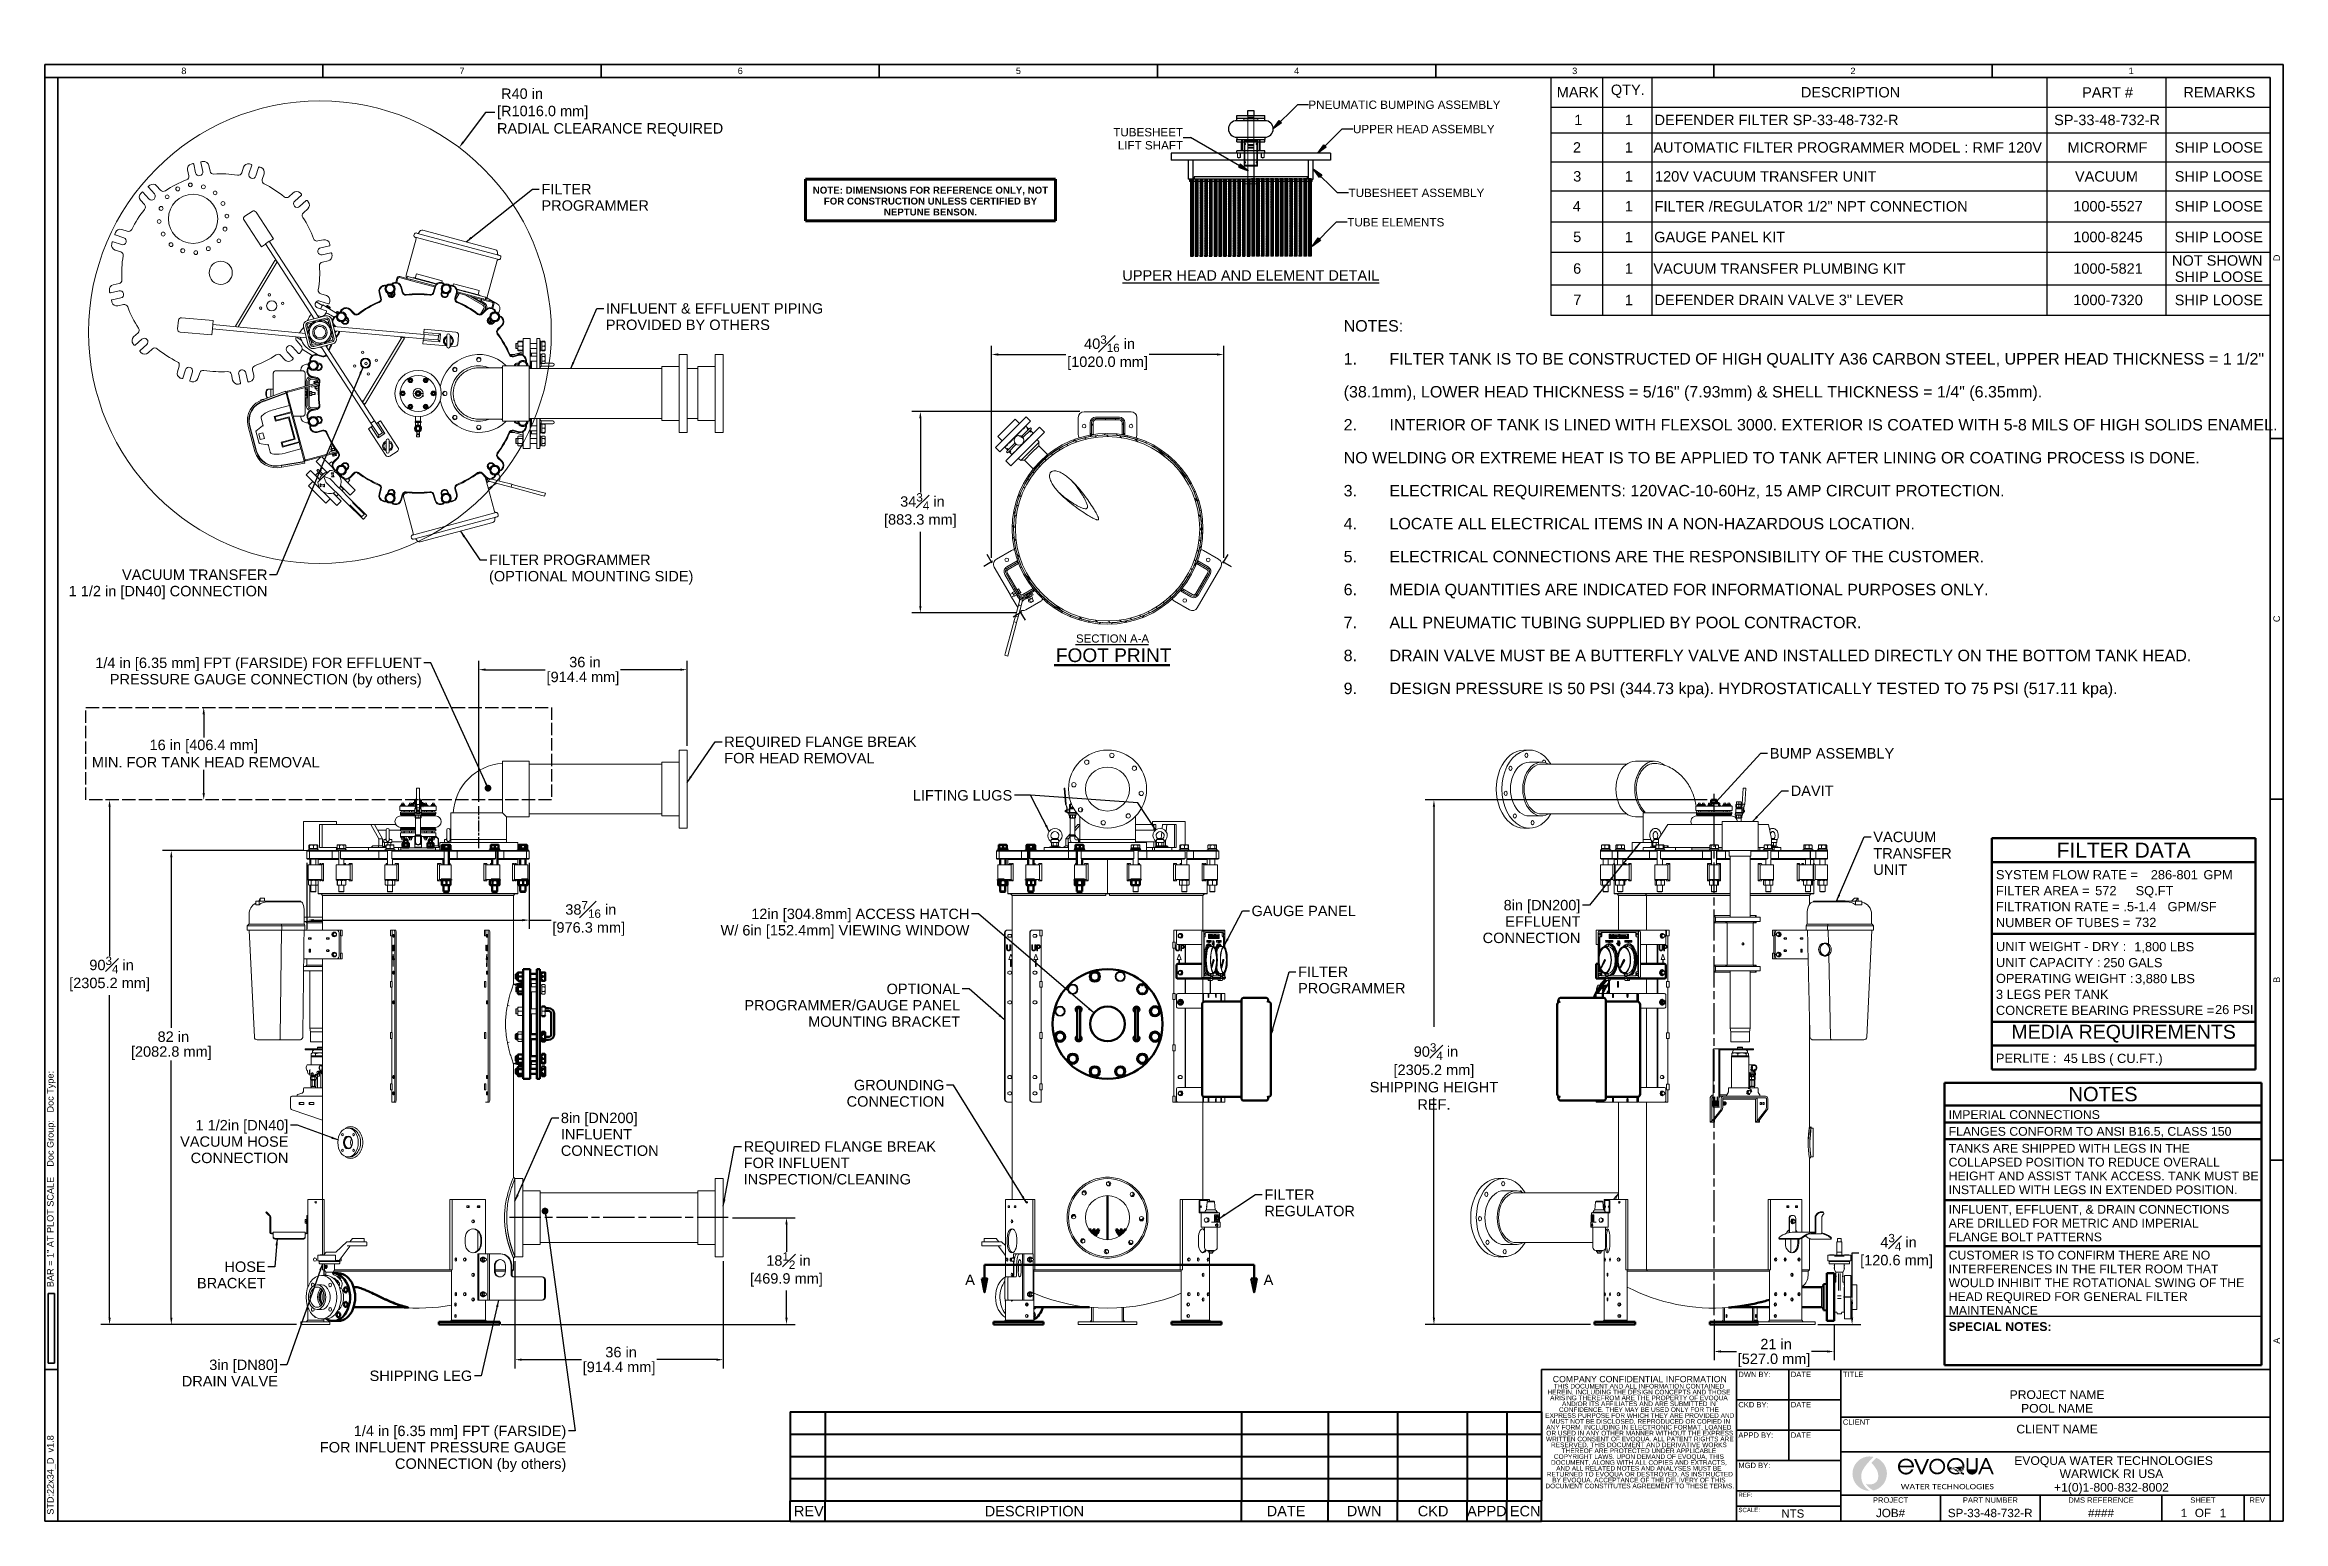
# Model space of a CAD drawing. Header units: inches. Extents: x 15 to 402, y 6 to 261.
import ezdxf
from ezdxf.enums import TextEntityAlignment as Align

# ---------------------------------------------------------------- set-up
doc = ezdxf.new("R2010")
doc.units = ezdxf.units.IN
doc.header["$LTSCALE"] = 12
doc.header["$MEASUREMENT"] = 0
for name, pattern in [('CHAIN', [0.7087, 0.4724, -0.0591, 0.1181, -0.0591]), ('DASHED', [0.2067, 0.1654, -0.0413]), ('DASHED_SPACE', [0.2067, 0.1654, -0.0413]), ('DOUBLE_DASH_CHAIN', [1.2403, 0.6614, -0.0827, 0.1654, -0.0827, 0.1654, -0.0827]), ('HIDD1', [0.09713, 0.064753, -0.032377])]:
    doc.linetypes.add(name, pattern=pattern)
doc.layers.get('0').update_dxf_attribs({"lineweight": 25})
for name, color, linetype, lineweight in [('Border', 7, 'Continuous', 35), ('Centerline (ANSI)', 7, 'Continuous', 25), ('Dimension (ANSI)', 7, 'Continuous', 25), ('Hatch', 7, 'Continuous', 18), ('Hatch (ANSI)', 7, 'Continuous', 18), ('Hidden', 7, 'DASHED', 18), ('Section Line', 7, 'DOUBLE_DASH_CHAIN', 50), ('Sketch Geometry (ANSI)', 7, 'Continuous', 25), ('Sketch Geometry(MEMCOR)', 7, 'Continuous', 50), ('Symbol', 7, 'Continuous', 25), ('Symbol (ANSI)', 7, 'Continuous', 25), ('Symbols(MEMCOR)', 7, 'Continuous', 25), ('Title', 7, 'Continuous', 35), ('Visible', 7, 'Continuous', 18), ('Visible (ANSI)', 7, 'Continuous', 50)]:
    doc.layers.add(name, color=color, linetype=linetype, lineweight=lineweight)
doc.layers.add('Brade', color=5, linetype='Continuous', lineweight=25, true_color=0x0000ff)
doc.layers.add('Centerline', color=5, linetype='CHAIN', lineweight=25, true_color=0x0000ff)
doc.styles.add('MEMCOR', font='arial.ttf')
doc.styles.add('MEMCOR Medium', font='arial.ttf')
doc.styles.add('Note Text (ANSI)', font='arial.ttf')
doc.styles.add('Standard A-B-C', font='arial.ttf')
doc.styles.add('Standard D-E', font='arial.ttf')
doc.styles.add('Standard D-E NeptuneBenson', font='arial.ttf')
doc.styles.add('Text Style175', font='arial.ttf')
doc.styles.add('Text Style176', font='arial.ttf')
doc.styles.add('Text Style234', font='arial.ttf')
doc.styles.add('Text Style238', font='arial.ttf')
doc.styles.add('Text Style326', font='arial.ttf')
doc.styles.add('Text Style348', font='arial.ttf')
doc.styles.add('Text Style5', font='arial.ttf')
doc.dimstyles.new('Default (ANSI)', dxfattribs={"dimscale": 12, "dimtxt": 0.15, "dimasz": 0.098425, "dimexe": 0.125, "dimexo": 0.0625, "dimgap": 0.031496, "dimtad": 0, "dimtih": 1, "dimtoh": 1, "dimdec": 4, "dimrnd": 1e-08, "dimzin": 3, "dimdsep": 46, "dimlunit": 5, "dimtxsty": 'MEMCOR Medium', "dimcen": 0.09, "dimdle": 0.393701, "dimclrd": 256, "dimclre": 256, "dimclrt": 256, "dimadec": 0, "dimazin": 1, "dimtfac": 0.8, "dimtofl": 0, "dimtmove": 0, "dimatfit": 3, "dimfxl": 1, "dimfrac": 1, "dimtolj": 1, "dimtzin": 4, "dimlwd": -1, "dimlwe": -1, "dimarcsym": 0})
doc.dimstyles.new('Default (ANSI)$7', dxfattribs={"dimscale": 12, "dimtxt": 0.15, "dimasz": 0.098425, "dimexe": 0.125, "dimexo": 0.0625, "dimgap": 0.031496, "dimtad": 0, "dimtih": 1, "dimtoh": 1, "dimdec": 4, "dimrnd": 1e-08, "dimzin": 3, "dimdsep": 46, "dimlunit": 5, "dimtxsty": 'MEMCOR Medium', "dimcen": 0.09, "dimdle": 0.393701, "dimclrd": 256, "dimclre": 256, "dimclrt": 256, "dimadec": 0, "dimazin": 1, "dimtfac": 0.8, "dimtofl": 0, "dimtmove": 0, "dimatfit": 3, "dimfxl": 1, "dimfrac": 1, "dimtolj": 1, "dimtzin": 4, "dimlwd": -1, "dimlwe": -1, "dimarcsym": 0})
doc.dimstyles.new('Default (ANSI)-01', dxfattribs={"dimscale": 12, "dimtxt": 0.15, "dimasz": 0.098425, "dimexe": 0.125, "dimexo": 0.0625, "dimgap": 0.031496, "dimtad": 0, "dimtih": 1, "dimtoh": 1, "dimdec": 4, "dimrnd": 1e-08, "dimzin": 3, "dimdsep": 46, "dimlunit": 5, "dimtxsty": 'MEMCOR Medium', "dimcen": 0.09, "dimdle": 0.393701, "dimclrd": 256, "dimclre": 256, "dimclrt": 256, "dimadec": 0, "dimazin": 1, "dimtfac": 0.8, "dimtofl": 0, "dimtmove": 0, "dimatfit": 3, "dimfxl": 1, "dimfrac": 1, "dimtolj": 1, "dimtzin": 4, "dimlwd": -1, "dimlwe": -1, "dimarcsym": 0})
doc.dimstyles.new('Default D-E$7', dxfattribs={"dimscale": 12, "dimtxt": 0.15, "dimasz": 0.098425, "dimexe": 0.125, "dimexo": 0.0625, "dimgap": 0.031496, "dimtad": 0, "dimtih": 1, "dimtoh": 1, "dimrnd": 1e-08, "dimzin": 4, "dimdsep": 46, "dimtxsty": 'Standard D-E', "dimcen": 0.09, "dimdle": 0.393701, "dimclrd": 256, "dimclre": 256, "dimclrt": 256, "dimadec": 0, "dimazin": 1, "dimtfac": 1, "dimtofl": 0, "dimtmove": 0, "dimatfit": 3, "dimfxl": 1, "dimtolj": 1, "dimtzin": 4, "dimlwd": -1, "dimlwe": -1, "dimarcsym": 0})

msp = doc.modelspace()

# ---------------------------------------------------------------- texts
at = {"layer": 'Symbol', "attachment_point": 7}
for s, insert, char_height, style in [('SECTION A-A', (193.286849, 157.956201), 1.41599995, 'Text Style348'), ('FOOT PRINT', (189.80794, 154.585694), 2.3622047, 'Text Style326')]:
    msp.add_mtext(s, dxfattribs=dict(at, insert=insert, char_height=char_height, style=style))
at = {"layer": 'Symbol', "insert": (313.227743, 139.730579), "char_height": 1.80000006, "width": 21.5259154, "attachment_point": 1, "style": 'Standard D-E'}
msp.add_mtext('\\fArial|b0|i0;BUMP ASSEMBLY', dxfattribs=at)
at = {"layer": 'Symbol (ANSI)'}
for s, insert, char_height, width, attachment_point, line_spacing_factor, style in [('\\fArial|b0|i0;FILTER\\P\\fArial|b0|i0;PROGRAMMER', (100.867953, 237.320715), 1.80000006, 18.58582459, 1, 0.944221, 'MEMCOR Medium'), ('\\fArial|b0|i0;INFLUENT & EFFLUENT PIPING\\P\\fArial|b0|i0;PROVIDED BY OTHERS', (112.005109, 216.685787), 1.80000006, 37.59146488, 1, 0.944221, 'MEMCOR Medium'), ('\\fArial|b0|i0;\\H1.9800;NOTES:\\P\\fArial|b0|i0;\\H1.9800;1.^I\\fArial|b0|i0;\\H1.9800;FILTER TANK IS TO BE CONSTRUCTED OF HIGH QUALITY A36 CARBON STEEL, UPPER HEAD THICKNESS = 1 1/2" \\P(38.1mm), LOWER HEAD THICKNESS = 5/16" (7.93mm) & SHELL THICKNESS = 1/4" (6.35mm).\\P\\fArial|b0|i0;\\H1.9800;2.^I\\fArial|b0|i0;\\H1.9800;INTERIOR OF TANK IS LINED WITH FLEXSOL 3000. EXTERIOR IS COATED WITH 5-8 MILS OF HIGH SOLIDS ENAMEL. \\PNO WELDING OR EXTREME HEAT IS TO BE APPLIED TO TANK AFTER LINING OR COATING PROCESS IS DONE.\\P\\fArial|b0|i0;\\H1.9800;3.^I\\fArial|b0|i0;\\H1.9800;ELECTRICAL REQUIREMENTS: 120VAC-10-60Hz, 15 AMP CIRCUIT PROTECTION.\\P\\fArial|b0|i0;\\H1.9800;4.^I\\fArial|b0|i0;\\H1.9800;LOCATE ALL ELECTRICAL ITEMS IN A NON-HAZARDOUS LOCATION.\\P\\fArial|b0|i0;\\H1.9800;5.^I\\fArial|b0|i0;\\H1.9800;ELECTRICAL CONNECTIONS ARE THE RESPONSIBILITY OF THE CUSTOMER.\\P\\fArial|b0|i0;\\H1.9800;6.^I\\fArial|b0|i0;\\H1.9800;MEDIA QUANTITIES ARE INDICATED FOR INFORMATIONAL PURPOSES ONLY.\\P\\fArial|b0|i0;\\H1.9800;7.^I\\fArial|b0|i0;\\H1.9800;ALL PNEUMATIC TUBING SUPPLIED BY POOL CONTRACTOR.\\P\\fArial|b0|i0;\\H1.9800;8.^I\\fArial|b0|i0;\\H1.9800;DRAIN VALVE MUST BE A BUTTERFLY VALVE AND INSTALLED DIRECTLY ON THE BOTTOM TANK HEAD.\\P\\fArial|b0|i0;\\H1.9800;9.^I\\fArial|b0|i0;\\H1.9800;DESIGN PRESSURE IS 50 PSI (344.73 kpa). HYDROSTATICALLY TESTED TO 75 PSI (517.11 kpa).', (239.56196, 213.761225), 1.979999936, 162.15542217, 1, 1.727336, 'Standard D-E NeptuneBenson'), ('\\fArial|b0|i0;VACUUM TRANSFER\\P\\fArial|b0|i0;1 1/2 in [DN40] CONNECTION', (53.497679, 170.628143), 1.80000006, 34.375612, 3, 0.944221, 'MEMCOR Medium'), ('\\fArial|b0|i0;FILTER PROGRAMMER\\P\\fArial|b0|i0;(OPTIONAL MOUNTING SIDE)', (91.800748, 173.205333), 1.80000006, 35.35106989, 1, 0.944221, 'MEMCOR Medium'), ('\\fArial|b0|i0;1/4 in [6.35 mm] FPT (FARSIDE) FOR EFFLUENT\\P\\fArial|b0|i0;PRESSURE GAUGE CONNECTION (by others)\\P', (80.170354, 155.384633), 1.80000006, 56.45030765, 3, 0.944221, 'MEMCOR Medium'), ('\\fArial|b0|i0;REQUIRED FLANGE BREAK\\P\\fArial|b0|i0;FOR HEAD REMOVAL', (132.471314, 141.732298), 1.80000006, 33.26433212, 1, 0.944221, 'MEMCOR Medium'), ('\\fArial|b0|i0;VACUUM\\P\\fArial|b0|i0;TRANSFER\\P\\fArial|b0|i0;UNIT', (331.133197, 125.269708), 1.80000006, 13.556251, 1, 0.944221, 'MEMCOR Medium'), ('\\fArial|b0|i0;8in [DN200] \\P\\fArial|b0|i0;EFFLUENT\\P\\fArial|b0|i0;CONNECTION', (280.493236, 113.472715), 1.80000006, 16.90792812, 3, 0.944221, 'MEMCOR Medium'), ('\\fArial|b0|i0;12in [304.8mm] ACCESS HATCH\\P\\fArial|b0|i0;W/ 6in [152.4mm] VIEWING WINDOW', (174.861419, 111.958931), 1.80000006, 43.02987977, 3, 0.944221, 'MEMCOR Medium'), ('\\fArial|b0|i0;FILTER\\P\\fArial|b0|i0;PROGRAMMER', (231.679713, 101.934017), 1.80000006, 18.58582459, 1, 0.944221, 'MEMCOR Medium'), ('\\fArial|b0|i0;OPTIONAL\\P\\fArial|b0|i0;PROGRAMMER/GAUGE PANEL\\P\\fArial|b0|i0;MOUNTING BRACKET', (173.252631, 98.987629), 1.80000006, 37.31570281, 3, 0.944221, 'MEMCOR Medium'), ('\\fArial|b0|i0;GROUNDING\\P\\fArial|b0|i0;CONNECTION', (170.531413, 82.348383), 1.80000006, 16.90792812, 3, 0.944221, 'MEMCOR Medium'), ('\\fArial|b0|i0;1 1/2in [DN40] \\P\\fArial|b0|i0;VACUUM HOSE\\P\\fArial|b0|i0;CONNECTION\\P', (57.124396, 75.412436), 1.80000006, 18.72713547, 3, 0.944221, 'MEMCOR Medium'), ('\\fArial|b0|i0;8in [DN200]\\P\\fArial|b0|i0;INFLUENT\\P\\fArial|b0|i0;CONNECTION', (104.224297, 76.66808), 1.80000006, 16.90792812, 1, 0.944221, 'MEMCOR Medium'), ('\\fArial|b0|i0;REQUIRED FLANGE BREAK\\P\\fArial|b0|i0;FOR INFLUENT\\P\\fArial|b0|i0;INSPECTION/CLEANING', (135.830464, 71.724064), 1.80000006, 33.26433212, 1, 0.944221, 'MEMCOR Medium'), ('\\fArial|b0|i0;FILTER\\P\\fArial|b0|i0;REGULATOR', (225.856843, 63.399487), 1.80000006, 15.65259235, 1, 0.944221, 'MEMCOR Medium'), ('\\fArial|b0|i0;HOSE\\P\\fArial|b0|i0;BRACKET', (53.188654, 50.927595), 1.80000006, 11.88109841, 3, 0.944221, 'MEMCOR Medium'), ('\\fArial|b0|i0;3in [DN80]\\P\\fArial|b0|i0;DRAIN VALVE', (55.315745, 33.960886), 1.80000006, 16.633538, 3, 0.944221, 'MEMCOR Medium'), ('\\fArial|b0|i0;1/4 in [6.35 mm] FPT (FARSIDE) \\P\\fArial|b0|i0;FOR INFLUENT PRESSURE GAUGE \\P\\fArial|b0|i0;CONNECTION (by others)', (105.165392, 22.528512), 1.80000006, 43.3234793, 3, 0.944221, 'MEMCOR Medium')]:
    msp.add_mtext(s, dxfattribs=dict(at, insert=insert, char_height=char_height, width=width, attachment_point=attachment_point, line_spacing_factor=line_spacing_factor, style=style))
at = {"layer": 'Symbol (ANSI)', "char_height": 1.80000006, "style": 'MEMCOR Medium'}
for s, insert, width, attachment_point in [('\\fArial|b0|i0;LIFTING LUGS', (182.26144, 132.465295), 17.187806, 3), ('\\fArial|b0|i0;DAVIT', (316.855931, 133.256388), 7.40716532, 1), ('\\fArial|b0|i0;GAUGE PANEL', (223.635454, 112.469129), 18.03155659, 1), ('\\fArial|b0|i0;SHIPPING LEG', (88.901761, 32.063057), 17.75030564, 3)]:
    msp.add_mtext(s, dxfattribs=dict(at, insert=insert, width=width, attachment_point=attachment_point))

# ---------------------------------------------------------------- blocks, each defined once
blk = doc.blocks.new('Borders 22x34_D')
at = {"layer": 'Border'}
for p, q in [((33.5, 21.5), (1.25, 21.5)), ((1.25, 21.5), (1.25, 0.5)), ((33.312, 21.312), (1.25, 21.312)), ((1.437, 0.5), (1.437, 21.312)), ((5.258, 21.5), (5.258, 21.312)), ((9.266, 21.5), (9.266, 21.312)), ((13.273, 21.5), (13.273, 21.312)), ((17.281, 21.5), (17.281, 21.312)), ((21.289, 21.5), (21.289, 21.312)), ((25.297, 21.5), (25.297, 21.312)), ((29.305, 21.5), (29.305, 21.312)), ((33.312, 0.5), (33.312, 21.312)), ((33.5, 0.5), (33.5, 21.5)), ((33.312, 16.109), (33.5, 16.109)), ((33.312, 10.906), (33.5, 10.906)), ((33.312, 5.703), (33.5, 5.703)), ((1.391, 3.781), (1.297, 3.781)), ((1.297, 3.781), (1.297, 2.781)), ((1.391, 2.781), (1.391, 3.781)), ((1.25, 2.688), (1.437, 2.688)), ((1.297, 2.781), (1.391, 2.781)), ((1.25, 0.5), (33.5, 0.5)), ((1.25, 0.5), (7.811, 0.5))]:
    blk.add_line(p, q, dxfattribs=at)
at = {"layer": 'Border', "char_height": 0.094, "attachment_point": 5, "style": 'Standard A-B-C'}
for s, insert in [('\\fArial|b0|i0;\\H0.0940;8', (3.254, 21.406)), ('\\fArial|b0|i0;\\H0.0940;7', (7.262, 21.407)), ('\\fArial|b0|i0;\\H0.0940;6', (11.27, 21.406)), ('\\fArial|b0|i0;\\H0.0940;5', (15.277, 21.407)), ('\\fArial|b0|i0;\\H0.0940;4', (19.285, 21.406)), ('\\fArial|b0|i0;\\H0.0940;3', (23.293, 21.406)), ('\\fArial|b0|i0;\\H0.0940;2', (27.301, 21.406)), ('\\fArial|b0|i0;\\H0.0940;1', (31.309, 21.406))]:
    blk.add_mtext(s, dxfattribs=dict(at, insert=insert))
at = {"layer": 'Border', "char_height": 0.094, "rotation": 90, "style": 'Standard A-B-C'}
for s, insert, attachment_point in [('\\fArial|b0|i0;\\H0.0940;D', (33.406, 18.711), 5), ('\\fArial|b0|i0;\\H0.0940;C', (33.406, 13.508), 5), ('\\fArial|b0|i0;\\H0.0940;B', (33.406, 8.305), 5), ('\\fArial|b0|i0;\\H0.0940;BAR = 1" AT PLOT SCALE    Doc Group:   Doc Type: ', (1.344, 3.875), 4), ('\\fArial|b0|i0;\\H0.0940;A', (33.406, 3.102), 5), ('\\fArial|b0|i0;\\H0.0940;STD:22x34_D  v1.8', (1.344, 0.594), 4)]:
    blk.add_mtext(s, dxfattribs=dict(at, insert=insert, attachment_point=attachment_point))
blk = doc.blocks.new('Title Blocks D-E')
at = {"layer": 'Hatch'}
h = blk.add_hatch(color=256, dxfattribs=at)
edge = h.paths.add_edge_path()
edge.add_arc((19.982, 9.944), 0.248, 76.679, 270.1895)
edge.add_spline(control_points=[(19.983, 9.696), (19.953, 9.717), (19.907, 9.758), (19.877, 9.809), (19.863, 9.86), (19.859, 9.914), (19.864, 9.955), (19.882, 9.997), (19.916, 10.051), (19.948, 10.092), (19.993, 10.14), (20.039, 10.185)], knot_values=[1, 1, 1, 1, 1, 2, 3, 4, 5, 6, 7, 8, 9, 9, 9, 9, 9], degree=4, periodic=0)
h = blk.add_hatch(color=256, dxfattribs=at)
edge = h.paths.add_edge_path()
edge.add_line((20.077, 10.173), (20.007, 10.102))
edge.add_spline(control_points=[(20.007, 10.102), (20.039, 10.066), (20.062, 10.032), (20.08, 10.006), (20.093, 9.983), (20.106, 9.938), (20.106, 9.885), (20.097, 9.845), (20.065, 9.813), (20.035, 9.793), (19.989, 9.788), (19.943, 9.788), (19.923, 9.803)], knot_values=[1, 1, 1, 1, 1, 2, 3, 4, 5, 6, 7, 8, 9, 10, 10, 10, 10, 10], degree=4, periodic=0)
edge.add_spline(control_points=[(19.923, 9.803), (19.945, 9.77), (19.968, 9.745), (19.996, 9.724), (20.035, 9.701)], knot_values=[1, 1, 1, 1, 1, 2, 2, 2, 2, 2], degree=4, periodic=0)
edge.add_arc((19.982, 9.944), 0.248, 282.2596, 427.5742)
h = blk.add_hatch(color=256, dxfattribs=at)
edge = h.paths.add_edge_path(flags=0)
edge.add_arc((20.505, 10.051), 0.0859, 6.7767, 173.2233)
edge.add_line((20.419, 10.061), (20.59, 10.061))
edge = h.paths.add_edge_path()
edge.add_arc((20.505, 10.046), 0.116, 354.8678, 699.9289)
edge.add_line((20.613, 10.006), (20.583, 10.006))
edge.add_arc((20.504, 10.041), 0.0853, 183.1818, 336.4721, ccw=False)
edge.add_line((20.419, 10.036), (20.62, 10.036))
blk.add_hatch(color=256, dxfattribs=at).paths.add_polyline_path([(20.839, 10.157), (20.746, 9.936), (20.714, 9.936), (20.62, 10.157), (20.651, 10.157), (20.73, 9.972), (20.808, 10.157)])
h = blk.add_hatch(color=256, dxfattribs=at)
edge = h.paths.add_edge_path(flags=0)
edge.add_arc((20.955, 10.047), 0.089, 0, 360)
edge = h.paths.add_edge_path()
edge.add_arc((20.955, 10.047), 0.115, 0, 360)
h = blk.add_hatch(color=256, dxfattribs=at)
edge = h.paths.add_edge_path(flags=0)
edge.add_spline(control_points=[(21.29, 9.982), (21.287, 9.984), (21.279, 9.99), (21.266, 10.001), (21.249, 10.013), (21.218, 10.031), (21.173, 10.034), (21.147, 10.031), (21.125, 10.026)], knot_values=[-5.525972, -5.525972, -5.525972, -5.525972, -5.525972, -5, -4, -3, -2, -1, -1, -1, -1, -1], degree=4, periodic=0)
edge.add_arc((21.221, 10.054), 0.0997, 182.5887, 196.4669, ccw=False)
edge.add_arc((21.221, 10.048), 0.0996, 0.9395, 179.0605, ccw=False)
edge.add_arc((21.221, 10.054), 0.0997, 313.5602, 357.4113, ccw=False)
edge = h.paths.add_edge_path(flags=0)
edge.add_spline(control_points=[(21.136, 10.001), (21.147, 10.007), (21.164, 10.008), (21.188, 10.008), (21.224, 9.998), (21.249, 9.984), (21.261, 9.975), (21.268, 9.969), (21.27, 9.967)], knot_values=[-5.475497, -5.475497, -5.475497, -5.475497, -5.475497, -4.475497, -3.475497, -2.475497, -1.475497, -1, -1, -1, -1, -1], degree=4, periodic=0)
edge.add_arc((21.221, 10.054), 0.0997, 211.8702, 299.6018, ccw=False)
edge = h.paths.add_edge_path()
edge.add_line((21.343, 9.955), (21.343, 9.931))
edge.add_spline(control_points=[(21.343, 9.931), (21.326, 9.931), (21.312, 9.932), (21.302, 9.94), (21.292, 9.948), (21.289, 9.951)], knot_values=[6.426385, 6.426385, 6.426385, 6.426385, 6.426385, 7.426385, 8, 8, 8, 8, 8], degree=4, periodic=0)
edge.add_arc((21.221, 10.057), 0.126, 183.1673, 302.8004, ccw=False)
edge.add_arc((21.221, 10.046), 0.126, 2.9412, 178.4354, ccw=False)
edge.add_arc((21.221, 10.057), 0.126, 314.2286, 358.2094, ccw=False)
edge.add_spline(control_points=[(21.309, 9.966), (21.311, 9.965), (21.316, 9.961), (21.322, 9.958), (21.331, 9.955), (21.343, 9.955)], knot_values=[6.5852, 6.5852, 6.5852, 6.5852, 6.5852, 7, 8, 8, 8, 8, 8], degree=4, periodic=0)
h = blk.add_hatch(color=256, dxfattribs=at)
edge = h.paths.add_edge_path()
edge.add_arc((21.457, 10.009), 0.0797, 180, 360)
edge.add_line((21.537, 10.009), (21.537, 10.168))
edge.add_line((21.537, 10.168), (21.51, 10.168))
edge.add_line((21.51, 10.168), (21.51, 10.008))
edge.add_arc((21.456, 10.008), 0.0532, -180, 0, ccw=False)
edge.add_line((21.403, 10.008), (21.403, 10.168))
edge.add_line((21.403, 10.168), (21.378, 10.168))
edge.add_line((21.378, 10.168), (21.378, 10.009))
h = blk.add_hatch(color=256, dxfattribs=at)
h.paths.add_polyline_path([(21.615, 10.036), (21.658, 10.135), (21.7, 10.036)], flags=0)
h.paths.add_polyline_path([(21.771, 9.934), (21.743, 9.934), (21.71, 10.012), (21.605, 10.012), (21.571, 9.934), (21.543, 9.934), (21.644, 10.168), (21.672, 10.168)])
at = {"layer": 'Title'}
for p, q in [((18.065, 11.445), (15.252, 11.445)), ((15.252, 11.445), (15.252, 9.258)), ((19.565, 11.445), (18.065, 11.445)), ((18.065, 11.445), (18.065, 9.258)), ((18.065, 9.258), (18.065, 11.445)), ((18.815, 11.445), (18.815, 10.133)), ((19.565, 11.445), (25.752, 11.445)), ((19.565, 9.258), (19.565, 11.445)), ((19.565, 9.258), (19.565, 11.445)), ((25.752, 11.445), (25.752, 9.258)), ((18.065, 11.008), (19.565, 11.008)), ((19.565, 10.758), (25.752, 10.758)), ((18.065, 10.57), (19.565, 10.57)), ((18.065, 10.133), (19.565, 10.133)), ((19.565, 10.258), (25.752, 10.258)), ((18.065, 9.695), (19.565, 9.695)), ((18.065, 9.477), (19.565, 9.477)), ((19.565, 9.633), (25.752, 9.633)), ((21.002, 9.633), (21.002, 9.258)), ((22.44, 9.633), (22.44, 9.258)), ((24.19, 9.633), (24.19, 9.258)), ((25.377, 9.633), (25.377, 9.258)), ((15.252, 9.258), (18.065, 9.258)), ((18.065, 9.258), (19.565, 9.258)), ((25.752, 9.258), (19.565, 9.258)), ((25.752, 9.258), (25.752, 9.258)), ((25.752, 9.258), (25.94, 9.258))]:
    blk.add_line(p, q, dxfattribs=at)
at = {"layer": 'Title', "insert": (16.67, 11.352), "char_height": 0.06, "width": 2.72591, "attachment_point": 2, "line_spacing_factor": 0.757101, "style": 'Standard A-B-C'}
blk.add_mtext('{\\H1.5x;COMPANY CONFIDENTIAL INFORMATION\\P\\H0.74444x;THIS DOCUMENT AND ALL INFORMATION CONTAINED \\H1.55017x; \\H0.64509x;HEREIN, INCLUDING THE DESIGN CONCEPTS AND THOSE \\H1.34683x; \\H0.74248x;ARISING THEREFROM ARE THE PROPERTY OF EVOQUA \\H1.34875x; \\H0.74142x;AND/OR ITS AFFILIATES AND ARE SUBMITTED IN \\H1.34874x; \\H0.74143x;CONFIDENCE. THEY MAY BE USED ONLY FOR THE \\H1.34874x; \\H0.74143x;EXPRESS PURPOSE FOR WHICH THEY ARE PROVIDED AND \\H1.34874x; \\H0.74143x;MUST NOT BE DISCLOSED, REPRODUCED OR COPIED IN \\H1.34874x; \\H0.74143x;ANY FORM, INCLUDING IN ELECTRONIC FORMAT, LOANED \\H1.34874x; \\H0.74143x;OR USED IN ANY OTHER MANNER WITHOUT THE EXPRESS \\H1.34874x; \\H0.74143x;WRITTEN CONSENT OF EVOQUA. ALL PATENT RIGHTS ARE \\H1.34874x; \\H0.74143x;RESERVED. THIS DOCUMENT AND DERIVATIVE WORKS \\H1.34874x; \\H0.74143x;THEREOF ARE PROTECTED UNDER APPLICABLE \\H1.34874x; \\H0.74143x;COPYRIGHT LAWS. UPON DEMAND OF EVOQUA, THIS \\H1.34874x; \\H0.74143x;DOCUMENT, ALONG WITH ALL COPIES AND EXTRACTS, \\H1.34874x; \\H0.74143x;AND ALL RELATED NOTES AND ANALYSES MUST BE \\H1.34874x; \\H0.74143x;RETURNED TO EVOQUA OR DESTROYED, AS INSTRUCTED \\H1.34874x; \\H0.74143x;BY EVOQUA. ACCEPTANCE OF THE DELIVERY OF THIS \\H1.34874x; \\H0.74143x;DOCUMENT CONSTITUTES AGREEMENT TO THESE TERMS\\H1.01493x;.\\H1.3289x; }', dxfattribs=at)
at = {"layer": 'Title'}
for s, insert, char_height, attachment_point, style in [('\\fArial|b0|i0;\\H0.0780;DWN BY:', (18.09, 11.414), 0.078, 1, 'Standard A-B-C'), ('\\fArial|b0|i0;\\H0.0780;DATE', (18.846, 11.414), 0.078, 1, 'Standard A-B-C'), ('\\fArial|b0|i0;\\H0.0780;TITLE', (19.596, 11.414), 0.078, 1, 'Standard A-B-C'), ('\\fArial|b0|i0;\\H0.0780;CKD BY:', (18.09, 10.977), 0.078, 1, 'Standard A-B-C'), ('\\fArial|b0|i0;\\H0.0780;DATE', (18.846, 10.977), 0.078, 1, 'Standard A-B-C'), ('\\fArial|b0|i0;\\H0.0780;CLIENT', (19.596, 10.727), 0.078, 1, 'Standard A-B-C'), ('\\fArial|b0|i0;\\H0.0780;DATE', (18.846, 10.539), 0.078, 1, 'Standard A-B-C'), ('\\fArial|b0|i0;\\H0.0780;MGD BY:', (18.09, 10.102), 0.078, 1, 'Standard A-B-C'), ('\\fArial|b0|i0;\\H0.1250;EVOQUA WATER TECHNOLOGIES', (22.065, 10.195), 0.125, 1, 'Standard A-B-C'), ('\\fCalibri|b0|i0;\\W1.20;\\H0.0750;WATER TECHNOLOGIES', (21.772, 9.795), 0.075, 3, 'Standard D-E'), ('\\fArial|b0|i0;\\H0.0630;SCALE:', (18.09, 9.452), 0.063, 1, 'Standard A-B-C'), ('\\fArial|b0|i0;\\H0.0630;REF:', (18.09, 9.67), 0.063, 1, 'Standard A-B-C'), ('\\fArial|b0|i0;\\H0.0780;PROJECT', (20.283, 9.602), 0.078, 2, 'Standard A-B-C'), ('\\fArial|b0|i0;\\H0.0780;PART NUMBER', (21.721, 9.602), 0.078, 2, 'Standard A-B-C'), ('\\fArial|b0|i0;\\H0.0780;DMS REFERENCE', (23.315, 9.602), 0.078, 2, 'Standard A-B-C'), ('\\fArial|b0|i0;\\H0.0780;SHEET', (24.783, 9.602), 0.078, 2, 'Standard A-B-C'), ('\\fArial|b0|i0;\\H0.1200;OF', (24.783, 9.377), 0.12, 5, 'Standard A-B-C'), ('\\fArial|b0|i0;\\H0.0780;REV', (25.565, 9.602), 0.078, 2, 'Standard A-B-C')]:
    blk.add_mtext(s, dxfattribs=dict(at, insert=insert, char_height=char_height, attachment_point=attachment_point, style=style))
at = {"layer": 'Title', "style": 'Standard A-B-C'}
for s, insert, char_height, attachment_point, line_spacing_factor in [('\\fArial|b0|i0;\\H0.1250;\\P\\fArial|b0|i0;\\H0.1250; PROJECT NAME\\P\\fArial|b0|i0;\\H0.1250; POOL NAME', (22.658, 11.082), 0.125, 5, 0.944221), ('\\fArial|b0|i0;\\H0.1250; CLIENT NAME\\P\\fArial|b0|i0;\\H0.1250; ', (22.658, 10.487), 0.125, 5, 0.944221), ('\\fArial|b0|i0;\\H0.0780;APPD BY:\\P', (18.09, 10.539), 0.078, 1, 3.028468), ('\\fArial|b0|i0;\\H0.1250;WARWICK RI USA\\P\\fArial|b0|i0;\\H0.1250;+1(0)1-800-832-8002', (23.465, 10.006), 0.125, 2, 0.944221)]:
    blk.add_mtext(s, dxfattribs=dict(at, insert=insert, char_height=char_height, attachment_point=attachment_point, line_spacing_factor=line_spacing_factor))
at = {"layer": 'Title'}
for tag, height, style, p in [('DESIGNER', 0.094, 'Text Style175', (18.44, 11.141)), ('CREATION_DATE', 0.094, 'Text Style175', (19.19, 11.141)), ('CHECKED_BY', 0.094, 'Text Style175', (18.44, 10.703)), ('CHECKED_DATE', 0.094, 'Text Style175', (19.19, 10.703)), ('ENG_APPROVED_BY', 0.094, 'Text Style175', (18.44, 10.266)), ('ENG_APPROVAL_DATE', 0.094, 'Text Style175', (19.19, 10.266)), ('MANAGER', 0.094, 'Text Style175', (18.815, 9.828)), ('REVISION_NUMBER', 0.12, 'Text Style5', (25.565, 9.377))]:
    blk.add_attdef(tag, text='', height=height, dxfattribs=dict(at, style=style)).set_placement(p, align=Align.MIDDLE_CENTER)
at = {"layer": 'Title', "style": 'Text Style176'}
blk.add_attdef('!Reference', text='', height=0.078, dxfattribs=at).set_placement((18.877, 9.527), align=Align.BOTTOM_CENTER)
at = {"layer": 'Title'}
for tag, p, height, style in [('Scale_1_001', (18.71, 9.31), 0.118, 'Text Style234'), ('PROJECT_001', (20.073, 9.317), 0.12, 'Text Style5'), ('PART_NUMBER_001', (21.108, 9.317), 0.12, 'Text Style5'), ('@DMS_Reference_001', (23.128, 9.317), 0.12, 'Text Style5'), ('Sheet_Number_001', (24.462, 9.317), 0.12, 'Text Style5'), ('Number_of_sheets_001', (25.023, 9.314), 0.125, 'Text Style238')]:
    blk.add_attdef(tag, p, '', height=height, dxfattribs=dict(at, style=style))
blk = doc.blocks.new('NOTES')
at = {"layer": 'Sketch Geometry (ANSI)'}
blk.add_line((-2.075, -1.21), (2.075, -1.21), dxfattribs=at)
at = {"layer": 'Sketch Geometry(MEMCOR)'}
for p, q in [((-2.075, 1.85), (2.075, 1.85)), ((-2.075, -1.85), (-2.075, 1.85)), ((2.075, 1.85), (2.075, -1.85)), ((-2.075, 1.55), (2.075, 1.55)), ((-2.075, 1.33), (2.075, 1.33)), ((-2.075, 1.11), (2.075, 1.11)), ((-2.075, 1.11), (2.075, 1.11)), ((-2.075, 0.31), (2.075, 0.31)), ((-2.075, -0.29), (2.075, -0.29)), ((2.075, -1.85), (-2.075, -1.85))]:
    blk.add_line(p, q, dxfattribs=at)
at = {"layer": 'Symbols(MEMCOR)', "color": 7, "style": 'MEMCOR'}
for s, insert, char_height, attachment_point in [('\\fArial|b0|i0;\\H0.1880;NOTES', (0, 1.7), 0.188, 5), ('\\fArial|b0|i0;IMPERIAL CONNECTIONS', (-2.022, 1.49), 0.11497, 1), ('\\fArial|b1|i0;\\H0.1150;SPECIAL NOTES:', (-2.022, -1.288), 0.11497, 1)]:
    blk.add_mtext(s, dxfattribs=dict(at, insert=insert, char_height=char_height, attachment_point=attachment_point))
at = {"layer": 'Symbols(MEMCOR)', "color": 7, "insert": (-2.022, 1.27), "char_height": 0.11497, "width": 3.91379, "attachment_point": 1, "style": 'MEMCOR'}
blk.add_mtext('\\fArial|b0|i0;FLANGES CONFORM TO ANSI B16.5, CLASS 150', dxfattribs=at)
at = {"layer": 'Symbols(MEMCOR)', "color": 7, "char_height": 0.114972, "attachment_point": 1, "line_spacing_factor": 0.944221, "style": 'MEMCOR'}
for s, insert, width in [('\\fArial|b0|i0;TANKS ARE SHIPPED WITH LEGS IN THE COLLAPSED POSITION TO REDUCE OVERALL HEIGHT AND ASSIST TANK ACCESS. TANK MUST BE INSTALLED WITH LEGS IN EXTENDED POSITION.', (-2.022, 1.048), 4.12515), ('\\fArial|b0|i0;INFLUENT, EFFLUENT, & DRAIN CONNECTIONS ARE DRILLED FOR METRIC AND IMPERIAL FLANGE BOLT PATTERNS', (-2.022, 0.248), 3.92382), ('\\fArial|b0|i0;CUSTOMER IS TO CONFIRM THERE ARE NO INTERFERENCES IN THE FILTER ROOM THAT WOULD INHIBIT THE ROTATIONAL SWING OF THE HEAD REQUIRED FOR GENERAL FILTER MAINTENANCE', (-2.022, -0.352), 4.08313)]:
    blk.add_mtext(s, dxfattribs=dict(at, insert=insert, width=width))
at = {"layer": 'Symbols(MEMCOR)', "color": 7, "style": 'MEMCOR'}
for tag, p in [('@Special_Notes', (-2.022, -1.483)), ('@Special_Notes1', (-2.022, -1.677))]:
    blk.add_attdef(tag, text='', height=0.115, dxfattribs=at).set_placement(p, align=Align.TOP_LEFT)
blk = doc.blocks.new('UPPER HEAD ADN ELEMENT DETAIL')
at = {"layer": 'Hatch (ANSI)'}
for points in [[(0.08, 0.372), (0.133, 0.425), (0.124, 0.433)], [(0.08, 0.372), (0.141, 0.416), (0.133, 0.425)], [(0.445, 0.258), (0.401, 0.197), (0.454, 0.249)], [(0.454, 0.249), (0.401, 0.197), (0.462, 0.24)], [(-0.163, 0.108), (-0.17, 0.097), (-0.099, 0.071)], [(-0.157, 0.119), (-0.163, 0.108), (-0.099, 0.071)], [(0.43, 0.041), (0.369, 0.085), (0.422, 0.032)], [(0.422, 0.032), (0.369, 0.085), (0.413, 0.023)], [(0.404, -0.414), (0.361, -0.475), (0.413, -0.423)], [(0.413, -0.423), (0.361, -0.475), (0.422, -0.432)]]:
    blk.add_hatch(color=256, dxfattribs=at).paths.add_polyline_path(points)
for p, q in [((-0.102, 0.504), (-0.06, 0.504)), ((-0.102, 0.47), (-0.102, 0.504)), ((-0.06, 0.504), (-0.06, 0.47)), ((-0.183, 0.47), (0.021, 0.47)), ((-0.183, 0.449), (-0.183, 0.47)), ((-0.183, 0.449), (0.021, 0.449)), ((-0.183, 0.432), (-0.183, 0.449)), ((-0.183, 0.432), (0.021, 0.432)), ((0.021, 0.449), (0.021, 0.47)), ((0.021, 0.432), (0.021, 0.449)), ((0.493, 0.197), (-0.655, 0.197)), ((-0.655, 0.197), (-0.655, 0.146)), ((-0.183, 0.313), (-0.183, 0.296)), ((-0.183, 0.313), (0.021, 0.313)), ((-0.183, 0.296), (0.021, 0.296)), ((-0.183, 0.279), (-0.183, 0.296)), ((-0.183, 0.279), (0.021, 0.279)), ((0.021, 0.214), (-0.183, 0.214)), ((-0.183, 0.197), (-0.183, 0.214)), ((-0.149, 0.214), (-0.149, 0.279)), ((-0.013, 0.214), (-0.013, 0.279)), ((0.021, 0.313), (0.021, 0.296)), ((0.021, 0.279), (0.021, 0.296)), ((0.021, 0.197), (0.021, 0.214)), ((0.401, 0.197), (0.027, 0.197)), ((0.493, 0.197), (0.493, 0.146)), ((0.493, 0.146), (-0.655, 0.146)), ((-0.532, 0.146), (-0.532, 0.01)), ((-0.498, 0.01), (-0.532, 0.01)), ((-0.523, 0.01), (-0.523, -0.007)), ((-0.498, 0.146), (-0.498, 0.01)), ((0.335, 0.01), (-0.498, 0.01)), ((0.327, 0.027), (-0.489, 0.027)), ((-0.489, 0.027), (-0.489, 0.01)), ((0.327, 0.01), (0.327, 0.027)), ((0.335, 0.01), (0.335, 0.146)), ((0.335, 0.01), (0.369, 0.01)), ((0.361, -0.007), (0.361, 0.01)), ((0.369, 0.01), (0.369, 0.146)), ((0.361, -0.007), (-0.523, -0.007))]:
    blk.add_line(p, q)
for centre, start, end in [((-0.183, 0.372), 90, 270), ((0.021, 0.372), 270, 90)]:
    blk.add_arc(centre, 0.0595, start, end)
at = {"layer": 'Brade', "lineweight": 25}
for p, q in [((-0.518, 0.012), (-0.495, 0.012)), ((-0.518, 0.01), (-0.518, 0.012)), ((-0.516, 0.01), (-0.516, 0.011)), ((-0.516, 0.011), (-0.497, 0.011)), ((-0.516, 0.01), (-0.497, 0.01)), ((-0.516, 0.01), (-0.497, 0.01)), ((-0.515, 0.01), (-0.515, -0.538)), ((-0.515, 0.01), (-0.515, -0.019)), ((-0.515, 0.008), (-0.515, 0.01)), ((-0.515, 0.01), (-0.497, 0.01)), ((-0.515, 0.008), (-0.498, 0.008)), ((-0.515, 0.008), (-0.498, 0.008)), ((-0.515, 0.007), (-0.498, 0.007)), ((-0.515, 0.005), (-0.498, 0.005)), ((-0.515, 0.004), (-0.498, 0.004)), ((-0.515, 0.002), (-0.498, 0.002)), ((-0.515, 0.001), (-0.498, 0.001)), ((-0.498, 0.01), (-0.498, -0.018)), ((-0.498, 0.008), (-0.498, 0.01)), ((-0.497, 0.01), (-0.497, 0.011)), ((-0.497, 0.01), (-0.497, -0.538)), ((-0.495, 0.01), (-0.495, 0.012)), ((-0.484, 0.012), (-0.461, 0.012)), ((-0.484, 0.01), (-0.484, 0.012)), ((-0.482, 0.01), (-0.482, 0.011)), ((-0.482, 0.011), (-0.463, 0.011)), ((-0.482, 0.01), (-0.463, 0.01)), ((-0.482, 0.01), (-0.463, 0.01)), ((-0.481, 0.01), (-0.481, -0.538)), ((-0.481, 0.01), (-0.481, -0.019)), ((-0.481, 0.008), (-0.481, 0.01)), ((-0.481, 0.01), (-0.463, 0.01)), ((-0.481, 0.008), (-0.464, 0.008)), ((-0.481, 0.008), (-0.464, 0.008)), ((-0.481, 0.007), (-0.464, 0.007)), ((-0.481, 0.005), (-0.464, 0.005)), ((-0.481, 0.004), (-0.464, 0.004)), ((-0.481, 0.002), (-0.464, 0.002)), ((-0.481, 0.001), (-0.464, 0.001)), ((-0.464, 0.01), (-0.464, -0.018)), ((-0.464, 0.008), (-0.464, 0.01)), ((-0.463, 0.01), (-0.463, 0.011)), ((-0.463, 0.01), (-0.463, -0.538)), ((-0.461, 0.01), (-0.461, 0.012)), ((-0.45, 0.012), (-0.427, 0.012)), ((-0.45, 0.01), (-0.45, 0.012)), ((-0.448, 0.01), (-0.448, 0.011)), ((-0.448, 0.011), (-0.429, 0.011)), ((-0.448, 0.01), (-0.429, 0.01)), ((-0.448, 0.01), (-0.429, 0.01)), ((-0.447, 0.01), (-0.447, -0.538)), ((-0.447, 0.01), (-0.447, -0.019)), ((-0.447, 0.008), (-0.447, 0.01)), ((-0.447, 0.01), (-0.429, 0.01)), ((-0.447, 0.008), (-0.43, 0.008)), ((-0.447, 0.008), (-0.43, 0.008)), ((-0.447, 0.007), (-0.43, 0.007)), ((-0.447, 0.005), (-0.43, 0.005)), ((-0.447, 0.004), (-0.43, 0.004)), ((-0.447, 0.002), (-0.43, 0.002)), ((-0.447, 0.001), (-0.43, 0.001)), ((-0.43, 0.01), (-0.43, -0.018)), ((-0.43, 0.008), (-0.43, 0.01)), ((-0.429, 0.01), (-0.429, 0.011)), ((-0.429, 0.01), (-0.429, -0.538)), ((-0.427, 0.01), (-0.427, 0.012)), ((-0.416, 0.012), (-0.393, 0.012)), ((-0.416, 0.01), (-0.416, 0.012)), ((-0.416, 0.01), (-0.416, 0.012)), ((-0.414, 0.01), (-0.414, 0.011)), ((-0.414, 0.011), (-0.395, 0.011)), ((-0.414, 0.01), (-0.395, 0.01)), ((-0.414, 0.01), (-0.395, 0.01)), ((-0.413, 0.01), (-0.413, -0.538)), ((-0.413, 0.01), (-0.413, -0.019)), ((-0.413, 0.008), (-0.413, 0.01)), ((-0.413, 0.01), (-0.395, 0.01)), ((-0.413, 0.008), (-0.396, 0.008)), ((-0.413, 0.008), (-0.396, 0.008)), ((-0.413, 0.007), (-0.396, 0.007)), ((-0.413, 0.005), (-0.396, 0.005)), ((-0.413, 0.004), (-0.396, 0.004)), ((-0.413, 0.002), (-0.396, 0.002)), ((-0.413, 0.001), (-0.396, 0.001)), ((-0.396, 0.01), (-0.396, -0.018)), ((-0.396, 0.008), (-0.396, 0.01)), ((-0.395, 0.01), (-0.395, 0.011)), ((-0.395, 0.01), (-0.395, -0.538)), ((-0.393, 0.01), (-0.393, 0.012)), ((-0.382, 0.012), (-0.359, 0.012)), ((-0.382, 0.01), (-0.382, 0.012)), ((-0.38, 0.01), (-0.38, 0.011)), ((-0.38, 0.011), (-0.361, 0.011)), ((-0.38, 0.01), (-0.361, 0.01)), ((-0.38, 0.01), (-0.361, 0.01)), ((-0.379, 0.01), (-0.379, -0.538)), ((-0.379, 0.01), (-0.379, -0.019)), ((-0.379, 0.008), (-0.379, 0.01)), ((-0.379, 0.01), (-0.361, 0.01)), ((-0.379, 0.008), (-0.362, 0.008)), ((-0.379, 0.008), (-0.362, 0.008)), ((-0.379, 0.007), (-0.362, 0.007)), ((-0.379, 0.005), (-0.362, 0.005)), ((-0.379, 0.004), (-0.362, 0.004)), ((-0.379, 0.002), (-0.362, 0.002)), ((-0.379, 0.001), (-0.362, 0.001)), ((-0.362, 0.01), (-0.362, -0.018)), ((-0.362, 0.008), (-0.362, 0.01)), ((-0.361, 0.01), (-0.361, 0.011)), ((-0.361, 0.01), (-0.361, -0.538)), ((-0.359, 0.01), (-0.359, 0.012)), ((-0.348, 0.012), (-0.325, 0.012)), ((-0.348, 0.01), (-0.348, 0.012)), ((-0.346, 0.01), (-0.346, 0.011)), ((-0.346, 0.011), (-0.327, 0.011)), ((-0.346, 0.01), (-0.327, 0.01)), ((-0.346, 0.01), (-0.327, 0.01)), ((-0.345, 0.01), (-0.345, -0.538)), ((-0.345, 0.01), (-0.345, -0.019)), ((-0.345, 0.008), (-0.345, 0.01)), ((-0.345, 0.01), (-0.327, 0.01)), ((-0.345, 0.008), (-0.328, 0.008)), ((-0.345, 0.008), (-0.328, 0.008)), ((-0.345, 0.007), (-0.328, 0.007)), ((-0.345, 0.005), (-0.328, 0.005)), ((-0.345, 0.004), (-0.328, 0.004)), ((-0.345, 0.002), (-0.328, 0.002)), ((-0.345, 0.001), (-0.328, 0.001)), ((-0.328, 0.01), (-0.328, -0.018)), ((-0.328, 0.008), (-0.328, 0.01)), ((-0.327, 0.01), (-0.327, 0.011)), ((-0.327, 0.01), (-0.327, -0.538)), ((-0.325, 0.01), (-0.325, 0.012)), ((-0.314, 0.012), (-0.291, 0.012)), ((-0.314, 0.01), (-0.314, 0.012)), ((-0.312, 0.01), (-0.312, 0.011)), ((-0.312, 0.011), (-0.293, 0.011)), ((-0.312, 0.01), (-0.293, 0.01)), ((-0.312, 0.01), (-0.293, 0.01)), ((-0.311, 0.01), (-0.311, -0.538)), ((-0.311, 0.01), (-0.311, -0.019)), ((-0.311, 0.008), (-0.311, 0.01)), ((-0.311, 0.01), (-0.293, 0.01)), ((-0.311, 0.008), (-0.294, 0.008)), ((-0.311, 0.008), (-0.294, 0.008)), ((-0.311, 0.007), (-0.294, 0.007)), ((-0.311, 0.005), (-0.294, 0.005)), ((-0.311, 0.004), (-0.294, 0.004)), ((-0.311, 0.002), (-0.294, 0.002)), ((-0.311, 0.001), (-0.294, 0.001)), ((-0.294, 0.01), (-0.294, -0.018)), ((-0.294, 0.008), (-0.294, 0.01)), ((-0.293, 0.01), (-0.293, 0.011)), ((-0.293, 0.01), (-0.293, -0.538)), ((-0.291, 0.01), (-0.291, 0.012)), ((-0.28, 0.01), (-0.28, 0.012)), ((-0.28, 0.012), (-0.257, 0.012)), ((-0.278, 0.011), (-0.259, 0.011)), ((-0.278, 0.01), (-0.278, 0.011)), ((-0.278, 0.01), (-0.259, 0.01)), ((-0.278, 0.01), (-0.259, 0.01)), ((-0.277, 0.01), (-0.277, -0.538)), ((-0.277, 0.01), (-0.259, 0.01)), ((-0.277, 0.008), (-0.277, 0.01)), ((-0.277, 0.01), (-0.277, -0.019)), ((-0.277, 0.008), (-0.26, 0.008)), ((-0.277, 0.008), (-0.26, 0.008)), ((-0.277, 0.007), (-0.26, 0.007)), ((-0.277, 0.005), (-0.26, 0.005)), ((-0.277, 0.004), (-0.26, 0.004)), ((-0.277, 0.002), (-0.26, 0.002)), ((-0.277, 0.001), (-0.26, 0.001)), ((-0.26, 0.008), (-0.26, 0.01)), ((-0.26, 0.01), (-0.26, -0.018)), ((-0.259, 0.01), (-0.259, 0.011)), ((-0.259, 0.01), (-0.259, -0.538)), ((-0.257, 0.01), (-0.257, 0.012)), ((-0.246, 0.012), (-0.223, 0.012)), ((-0.244, 0.011), (-0.225, 0.011)), ((-0.244, 0.01), (-0.244, 0.011)), ((-0.244, 0.01), (-0.225, 0.01)), ((-0.244, 0.01), (-0.225, 0.01)), ((-0.243, 0.01), (-0.225, 0.01)), ((-0.243, 0.008), (-0.243, 0.01)), ((-0.243, 0.01), (-0.243, -0.019)), ((-0.243, 0.01), (-0.243, -0.538)), ((-0.243, 0.008), (-0.226, 0.008)), ((-0.243, 0.008), (-0.226, 0.008)), ((-0.243, 0.007), (-0.226, 0.007)), ((-0.243, 0.005), (-0.226, 0.005)), ((-0.243, 0.004), (-0.226, 0.004)), ((-0.243, 0.002), (-0.226, 0.002)), ((-0.243, 0.001), (-0.226, 0.001)), ((-0.226, 0.008), (-0.226, 0.01)), ((-0.226, 0.01), (-0.226, -0.018)), ((-0.225, 0.01), (-0.225, 0.011)), ((-0.225, 0.01), (-0.225, -0.538)), ((-0.223, 0.01), (-0.223, 0.012)), ((-0.212, 0.01), (-0.212, 0.012)), ((-0.212, 0.012), (-0.189, 0.012)), ((-0.21, 0.011), (-0.191, 0.011)), ((-0.21, 0.01), (-0.21, 0.011)), ((-0.21, 0.01), (-0.191, 0.01)), ((-0.21, 0.01), (-0.191, 0.01)), ((-0.209, 0.01), (-0.191, 0.01)), ((-0.209, 0.008), (-0.209, 0.01)), ((-0.209, 0.01), (-0.209, -0.019)), ((-0.209, 0.01), (-0.209, -0.538)), ((-0.209, 0.008), (-0.192, 0.008)), ((-0.209, 0.008), (-0.192, 0.008)), ((-0.209, 0.007), (-0.192, 0.007)), ((-0.209, 0.005), (-0.192, 0.005)), ((-0.209, 0.004), (-0.192, 0.004)), ((-0.209, 0.002), (-0.192, 0.002)), ((-0.209, 0.001), (-0.192, 0.001)), ((-0.192, 0.008), (-0.192, 0.01)), ((-0.192, 0.01), (-0.192, -0.018)), ((-0.191, 0.01), (-0.191, 0.011)), ((-0.191, 0.01), (-0.191, -0.538)), ((-0.189, 0.01), (-0.189, 0.012)), ((-0.178, 0.01), (-0.178, 0.012)), ((-0.178, 0.012), (-0.155, 0.012)), ((-0.176, 0.011), (-0.157, 0.011)), ((-0.176, 0.01), (-0.176, 0.011)), ((-0.176, 0.01), (-0.157, 0.01)), ((-0.176, 0.01), (-0.157, 0.01)), ((-0.175, 0.01), (-0.157, 0.01)), ((-0.175, 0.008), (-0.175, 0.01)), ((-0.175, 0.01), (-0.175, -0.019)), ((-0.175, 0.01), (-0.175, -0.538)), ((-0.175, 0.008), (-0.158, 0.008)), ((-0.175, 0.008), (-0.158, 0.008)), ((-0.175, 0.007), (-0.158, 0.007)), ((-0.175, 0.005), (-0.158, 0.005)), ((-0.175, 0.004), (-0.158, 0.004)), ((-0.175, 0.002), (-0.158, 0.002)), ((-0.175, 0.001), (-0.158, 0.001)), ((-0.158, 0.008), (-0.158, 0.01)), ((-0.158, 0.01), (-0.158, -0.018)), ((-0.157, 0.01), (-0.157, 0.011)), ((-0.157, 0.01), (-0.157, -0.538)), ((-0.155, 0.01), (-0.155, 0.012)), ((-0.144, 0.01), (-0.144, 0.012)), ((-0.144, 0.012), (-0.121, 0.012)), ((-0.142, 0.011), (-0.123, 0.011)), ((-0.142, 0.01), (-0.142, 0.011)), ((-0.142, 0.01), (-0.123, 0.01)), ((-0.142, 0.01), (-0.123, 0.01)), ((-0.141, 0.01), (-0.123, 0.01)), ((-0.141, 0.008), (-0.141, 0.01)), ((-0.141, 0.01), (-0.141, -0.019)), ((-0.141, 0.01), (-0.141, -0.538)), ((-0.141, 0.008), (-0.124, 0.008)), ((-0.141, 0.008), (-0.124, 0.008)), ((-0.141, 0.007), (-0.124, 0.007)), ((-0.141, 0.005), (-0.124, 0.005)), ((-0.141, 0.004), (-0.124, 0.004)), ((-0.141, 0.002), (-0.124, 0.002)), ((-0.141, 0.001), (-0.124, 0.001)), ((-0.124, 0.008), (-0.124, 0.01)), ((-0.124, 0.01), (-0.124, -0.018)), ((-0.123, 0.01), (-0.123, 0.011)), ((-0.123, 0.01), (-0.123, -0.538)), ((-0.121, 0.01), (-0.121, 0.012)), ((-0.11, 0.01), (-0.11, 0.012)), ((-0.11, 0.012), (-0.087, 0.012)), ((-0.108, 0.01), (-0.108, 0.011)), ((-0.108, 0.011), (-0.089, 0.011)), ((-0.108, 0.01), (-0.089, 0.01)), ((-0.108, 0.01), (-0.089, 0.01)), ((-0.107, 0.008), (-0.107, 0.01)), ((-0.107, 0.01), (-0.107, -0.019)), ((-0.107, 0.01), (-0.089, 0.01)), ((-0.107, 0.01), (-0.107, -0.538)), ((-0.107, 0.008), (-0.09, 0.008)), ((-0.107, 0.008), (-0.09, 0.008)), ((-0.107, 0.007), (-0.09, 0.007)), ((-0.107, 0.005), (-0.09, 0.005)), ((-0.107, 0.004), (-0.09, 0.004)), ((-0.107, 0.002), (-0.09, 0.002)), ((-0.107, 0.001), (-0.09, 0.001)), ((-0.096, 0.01), (-0.096, -0.003)), ((-0.09, 0.008), (-0.09, 0.01)), ((-0.09, 0.01), (-0.09, -0.018)), ((-0.089, 0.01), (-0.089, 0.011)), ((-0.089, 0.01), (-0.089, -0.538)), ((-0.087, 0.01), (-0.087, 0.012)), ((-0.076, 0.01), (-0.076, 0.012)), ((-0.053, 0.012), (-0.076, 0.012)), ((-0.074, 0.01), (-0.074, 0.011)), ((-0.055, 0.011), (-0.074, 0.011)), ((-0.055, 0.01), (-0.074, 0.01)), ((-0.055, 0.01), (-0.074, 0.01)), ((-0.073, 0.008), (-0.073, 0.01)), ((-0.073, 0.01), (-0.073, -0.018)), ((-0.073, 0.01), (-0.073, -0.538)), ((-0.055, 0.01), (-0.073, 0.01)), ((-0.056, 0.008), (-0.073, 0.008)), ((-0.056, 0.008), (-0.073, 0.008)), ((-0.056, 0.007), (-0.073, 0.007)), ((-0.056, 0.005), (-0.073, 0.005)), ((-0.056, 0.004), (-0.073, 0.004)), ((-0.056, 0.002), (-0.073, 0.002)), ((-0.056, 0.001), (-0.073, 0.001)), ((-0.067, 0.01), (-0.067, -0.003)), ((-0.056, 0.008), (-0.056, 0.01)), ((-0.056, 0.01), (-0.056, -0.019)), ((-0.055, 0.01), (-0.055, 0.011)), ((-0.055, 0.01), (-0.055, -0.538)), ((-0.053, 0.01), (-0.053, 0.012)), ((-0.042, 0.01), (-0.042, 0.012)), ((-0.019, 0.012), (-0.042, 0.012)), ((-0.021, 0.011), (-0.04, 0.011)), ((-0.04, 0.01), (-0.04, 0.011)), ((-0.021, 0.01), (-0.04, 0.01)), ((-0.021, 0.01), (-0.04, 0.01)), ((-0.021, 0.01), (-0.039, 0.01)), ((-0.039, 0.008), (-0.039, 0.01)), ((-0.039, 0.01), (-0.039, -0.018)), ((-0.039, 0.01), (-0.039, -0.538)), ((-0.022, 0.008), (-0.039, 0.008)), ((-0.022, 0.008), (-0.039, 0.008)), ((-0.022, 0.007), (-0.039, 0.007)), ((-0.022, 0.005), (-0.039, 0.005)), ((-0.022, 0.004), (-0.039, 0.004)), ((-0.022, 0.002), (-0.039, 0.002)), ((-0.022, 0.001), (-0.039, 0.001)), ((-0.022, 0.008), (-0.022, 0.01)), ((-0.022, 0.01), (-0.022, -0.019)), ((-0.021, 0.01), (-0.021, 0.011)), ((-0.021, 0.01), (-0.021, -0.538)), ((-0.019, 0.01), (-0.019, 0.012)), ((-0.008, 0.01), (-0.008, 0.012)), ((0.015, 0.012), (-0.008, 0.012)), ((0.013, 0.011), (-0.006, 0.011)), ((-0.006, 0.01), (-0.006, 0.011)), ((0.013, 0.01), (-0.006, 0.01)), ((0.013, 0.01), (-0.006, 0.01)), ((0.013, 0.01), (-0.005, 0.01)), ((-0.005, 0.008), (-0.005, 0.01)), ((-0.005, 0.01), (-0.005, -0.018)), ((-0.005, 0.01), (-0.005, -0.538)), ((0.012, 0.008), (-0.005, 0.008)), ((0.012, 0.008), (-0.005, 0.008)), ((0.012, 0.007), (-0.005, 0.007)), ((0.012, 0.005), (-0.005, 0.005)), ((0.012, 0.004), (-0.005, 0.004)), ((0.012, 0.002), (-0.005, 0.002)), ((0.012, 0.001), (-0.005, 0.001)), ((0.012, 0.008), (0.012, 0.01)), ((0.012, 0.01), (0.012, -0.019)), ((0.013, 0.01), (0.013, 0.011)), ((0.013, 0.01), (0.013, -0.538)), ((0.015, 0.01), (0.015, 0.012)), ((0.026, 0.01), (0.026, 0.012)), ((0.049, 0.012), (0.026, 0.012)), ((0.047, 0.011), (0.028, 0.011)), ((0.028, 0.01), (0.028, 0.011)), ((0.047, 0.01), (0.028, 0.01)), ((0.047, 0.01), (0.028, 0.01)), ((0.047, 0.01), (0.029, 0.01)), ((0.029, 0.008), (0.029, 0.01)), ((0.029, 0.01), (0.029, -0.018)), ((0.029, 0.01), (0.029, -0.538)), ((0.046, 0.008), (0.029, 0.008)), ((0.046, 0.008), (0.029, 0.008)), ((0.046, 0.007), (0.029, 0.007)), ((0.046, 0.005), (0.029, 0.005)), ((0.046, 0.004), (0.029, 0.004)), ((0.046, 0.002), (0.029, 0.002)), ((0.046, 0.001), (0.029, 0.001)), ((0.046, 0.008), (0.046, 0.01)), ((0.046, 0.01), (0.046, -0.019)), ((0.047, 0.01), (0.047, 0.011)), ((0.047, 0.01), (0.047, -0.538)), ((0.049, 0.01), (0.049, 0.012)), ((0.06, 0.01), (0.06, 0.012)), ((0.083, 0.012), (0.06, 0.012)), ((0.081, 0.011), (0.062, 0.011)), ((0.062, 0.01), (0.062, 0.011)), ((0.081, 0.01), (0.062, 0.01)), ((0.081, 0.01), (0.062, 0.01)), ((0.081, 0.01), (0.063, 0.01)), ((0.063, 0.008), (0.063, 0.01)), ((0.063, 0.01), (0.063, -0.018)), ((0.063, 0.01), (0.063, -0.538)), ((0.08, 0.008), (0.063, 0.008)), ((0.08, 0.008), (0.063, 0.008)), ((0.08, 0.007), (0.063, 0.007)), ((0.08, 0.005), (0.063, 0.005)), ((0.08, 0.004), (0.063, 0.004)), ((0.08, 0.002), (0.063, 0.002)), ((0.08, 0.001), (0.063, 0.001)), ((0.08, 0.008), (0.08, 0.01)), ((0.08, 0.01), (0.08, -0.019)), ((0.081, 0.01), (0.081, 0.011)), ((0.081, 0.01), (0.081, -0.538)), ((0.094, 0.01), (0.094, 0.012)), ((0.117, 0.012), (0.094, 0.012)), ((0.115, 0.011), (0.096, 0.011)), ((0.096, 0.01), (0.096, 0.011)), ((0.115, 0.01), (0.096, 0.01)), ((0.115, 0.01), (0.096, 0.01)), ((0.097, 0.01), (0.097, -0.538)), ((0.115, 0.01), (0.097, 0.01)), ((0.097, 0.008), (0.097, 0.01)), ((0.097, 0.01), (0.097, -0.018)), ((0.114, 0.008), (0.097, 0.008)), ((0.114, 0.008), (0.097, 0.008)), ((0.114, 0.007), (0.097, 0.007)), ((0.114, 0.005), (0.097, 0.005)), ((0.114, 0.004), (0.097, 0.004)), ((0.114, 0.002), (0.097, 0.002)), ((0.114, 0.001), (0.097, 0.001)), ((0.114, 0.008), (0.114, 0.01)), ((0.114, 0.01), (0.114, -0.019)), ((0.115, 0.01), (0.115, 0.011)), ((0.115, 0.01), (0.115, -0.538)), ((0.117, 0.01), (0.117, 0.012)), ((0.151, 0.012), (0.128, 0.012)), ((0.128, 0.01), (0.128, 0.012)), ((0.13, 0.01), (0.13, 0.011)), ((0.149, 0.011), (0.13, 0.011)), ((0.149, 0.01), (0.13, 0.01)), ((0.149, 0.01), (0.13, 0.01)), ((0.131, 0.01), (0.131, -0.538)), ((0.131, 0.01), (0.131, -0.018)), ((0.131, 0.008), (0.131, 0.01)), ((0.149, 0.01), (0.131, 0.01)), ((0.148, 0.008), (0.131, 0.008)), ((0.148, 0.008), (0.131, 0.008)), ((0.148, 0.007), (0.131, 0.007)), ((0.148, 0.005), (0.131, 0.005)), ((0.148, 0.004), (0.131, 0.004)), ((0.148, 0.002), (0.131, 0.002)), ((0.148, 0.001), (0.131, 0.001)), ((0.148, 0.01), (0.148, -0.019)), ((0.148, 0.008), (0.148, 0.01)), ((0.149, 0.01), (0.149, 0.011)), ((0.149, 0.01), (0.149, -0.538)), ((0.151, 0.01), (0.151, 0.012)), ((0.185, 0.012), (0.162, 0.012)), ((0.162, 0.01), (0.162, 0.012)), ((0.164, 0.01), (0.164, 0.011)), ((0.183, 0.011), (0.164, 0.011)), ((0.183, 0.01), (0.164, 0.01)), ((0.183, 0.01), (0.164, 0.01)), ((0.165, 0.01), (0.165, -0.538)), ((0.165, 0.01), (0.165, -0.018)), ((0.165, 0.008), (0.165, 0.01)), ((0.183, 0.01), (0.165, 0.01)), ((0.182, 0.008), (0.165, 0.008)), ((0.182, 0.008), (0.165, 0.008)), ((0.182, 0.007), (0.165, 0.007)), ((0.182, 0.005), (0.165, 0.005)), ((0.182, 0.004), (0.165, 0.004)), ((0.182, 0.002), (0.165, 0.002)), ((0.182, 0.001), (0.165, 0.001)), ((0.182, 0.01), (0.182, -0.019)), ((0.182, 0.008), (0.182, 0.01)), ((0.183, 0.01), (0.183, 0.011)), ((0.183, 0.01), (0.183, -0.538)), ((0.185, 0.01), (0.185, 0.012)), ((0.219, 0.012), (0.196, 0.012)), ((0.196, 0.01), (0.196, 0.012)), ((0.198, 0.01), (0.198, 0.011)), ((0.217, 0.011), (0.198, 0.011)), ((0.217, 0.01), (0.198, 0.01)), ((0.217, 0.01), (0.198, 0.01)), ((0.199, 0.01), (0.199, -0.538)), ((0.199, 0.01), (0.199, -0.018)), ((0.199, 0.008), (0.199, 0.01)), ((0.217, 0.01), (0.199, 0.01)), ((0.216, 0.008), (0.199, 0.008)), ((0.216, 0.008), (0.199, 0.008)), ((0.216, 0.007), (0.199, 0.007)), ((0.216, 0.005), (0.199, 0.005)), ((0.216, 0.004), (0.199, 0.004)), ((0.216, 0.002), (0.199, 0.002)), ((0.216, 0.001), (0.199, 0.001)), ((0.216, 0.01), (0.216, -0.019)), ((0.216, 0.008), (0.216, 0.01)), ((0.217, 0.01), (0.217, 0.011)), ((0.217, 0.01), (0.217, -0.538)), ((0.219, 0.01), (0.219, 0.012)), ((0.253, 0.012), (0.23, 0.012)), ((0.23, 0.01), (0.23, 0.012)), ((0.232, 0.01), (0.232, 0.011)), ((0.251, 0.011), (0.232, 0.011)), ((0.251, 0.01), (0.232, 0.01)), ((0.251, 0.01), (0.232, 0.01)), ((0.233, 0.01), (0.233, -0.538)), ((0.233, 0.01), (0.233, -0.018)), ((0.233, 0.008), (0.233, 0.01)), ((0.251, 0.01), (0.233, 0.01)), ((0.25, 0.008), (0.233, 0.008)), ((0.25, 0.008), (0.233, 0.008)), ((0.25, 0.007), (0.233, 0.007)), ((0.25, 0.005), (0.233, 0.005)), ((0.25, 0.004), (0.233, 0.004)), ((0.25, 0.002), (0.233, 0.002)), ((0.25, 0.001), (0.233, 0.001)), ((0.25, 0.01), (0.25, -0.019)), ((0.25, 0.008), (0.25, 0.01)), ((0.251, 0.01), (0.251, 0.011)), ((0.251, 0.01), (0.251, -0.538)), ((0.253, 0.01), (0.253, 0.012)), ((0.253, 0.01), (0.253, 0.012)), ((0.287, 0.012), (0.264, 0.012)), ((0.264, 0.01), (0.264, 0.012)), ((0.266, 0.01), (0.266, 0.011)), ((0.285, 0.011), (0.266, 0.011)), ((0.285, 0.01), (0.266, 0.01)), ((0.285, 0.01), (0.266, 0.01)), ((0.267, 0.008), (0.267, 0.01)), ((0.285, 0.01), (0.267, 0.01)), ((0.267, 0.01), (0.267, -0.538)), ((0.267, 0.01), (0.267, -0.018)), ((0.284, 0.008), (0.267, 0.008)), ((0.284, 0.008), (0.267, 0.008)), ((0.284, 0.007), (0.267, 0.007)), ((0.284, 0.005), (0.267, 0.005)), ((0.284, 0.004), (0.267, 0.004)), ((0.284, 0.002), (0.267, 0.002)), ((0.284, 0.001), (0.267, 0.001)), ((0.284, 0.008), (0.284, 0.01)), ((0.284, 0.01), (0.284, -0.019)), ((0.285, 0.01), (0.285, 0.011)), ((0.285, 0.01), (0.285, -0.538)), ((0.287, 0.01), (0.287, 0.012)), ((0.321, 0.012), (0.298, 0.012)), ((0.298, 0.01), (0.298, 0.012)), ((0.3, 0.01), (0.3, 0.011)), ((0.319, 0.011), (0.3, 0.011)), ((0.319, 0.01), (0.3, 0.01)), ((0.319, 0.01), (0.3, 0.01)), ((0.301, 0.01), (0.301, -0.538)), ((0.301, 0.01), (0.301, -0.018)), ((0.301, 0.008), (0.301, 0.01)), ((0.319, 0.01), (0.301, 0.01)), ((0.318, 0.008), (0.301, 0.008)), ((0.318, 0.008), (0.301, 0.008)), ((0.318, 0.007), (0.301, 0.007)), ((0.318, 0.005), (0.301, 0.005)), ((0.318, 0.004), (0.301, 0.004)), ((0.318, 0.002), (0.301, 0.002)), ((0.318, 0.001), (0.301, 0.001)), ((0.318, 0.01), (0.318, -0.019)), ((0.318, 0.008), (0.318, 0.01)), ((0.319, 0.01), (0.319, 0.011)), ((0.319, 0.01), (0.319, -0.538)), ((0.321, 0.01), (0.321, 0.012)), ((0.355, 0.012), (0.332, 0.012)), ((0.332, 0.01), (0.332, 0.012)), ((0.334, 0.01), (0.334, 0.011)), ((0.353, 0.011), (0.334, 0.011)), ((0.353, 0.01), (0.334, 0.01)), ((0.353, 0.01), (0.334, 0.01)), ((0.335, 0.01), (0.335, -0.538)), ((0.335, 0.01), (0.335, -0.018)), ((0.335, 0.008), (0.335, 0.01)), ((0.353, 0.01), (0.335, 0.01)), ((0.352, 0.008), (0.335, 0.008)), ((0.352, 0.008), (0.335, 0.008)), ((0.352, 0.007), (0.335, 0.007)), ((0.352, 0.005), (0.335, 0.005)), ((0.352, 0.004), (0.335, 0.004)), ((0.352, 0.002), (0.335, 0.002)), ((0.352, 0.001), (0.335, 0.001)), ((0.352, 0.01), (0.352, -0.019)), ((0.352, 0.008), (0.352, 0.01)), ((0.353, 0.01), (0.353, 0.011)), ((0.353, 0.01), (0.353, -0.538)), ((0.355, 0.01), (0.355, 0.012)), ((-0.515, -0.001), (-0.498, -0.001)), ((-0.515, -0.002), (-0.498, -0.002)), ((-0.515, -0.004), (-0.498, -0.004)), ((-0.515, -0.005), (-0.498, -0.005)), ((-0.515, -0.007), (-0.498, -0.007)), ((-0.515, -0.008), (-0.498, -0.008)), ((-0.515, -0.01), (-0.498, -0.01)), ((-0.515, -0.011), (-0.498, -0.011)), ((-0.515, -0.013), (-0.498, -0.013)), ((-0.515, -0.015), (-0.498, -0.015)), ((-0.515, -0.016), (-0.498, -0.016)), ((-0.515, -0.018), (-0.498, -0.018)), ((-0.481, -0.001), (-0.464, -0.001)), ((-0.481, -0.002), (-0.464, -0.002)), ((-0.481, -0.004), (-0.464, -0.004)), ((-0.481, -0.005), (-0.464, -0.005)), ((-0.481, -0.007), (-0.464, -0.007)), ((-0.481, -0.008), (-0.464, -0.008)), ((-0.481, -0.01), (-0.464, -0.01)), ((-0.481, -0.011), (-0.464, -0.011)), ((-0.481, -0.013), (-0.464, -0.013)), ((-0.481, -0.015), (-0.464, -0.015)), ((-0.481, -0.016), (-0.464, -0.016)), ((-0.481, -0.018), (-0.464, -0.018)), ((-0.447, -0.001), (-0.43, -0.001)), ((-0.447, -0.002), (-0.43, -0.002)), ((-0.447, -0.004), (-0.43, -0.004)), ((-0.447, -0.005), (-0.43, -0.005)), ((-0.447, -0.007), (-0.43, -0.007)), ((-0.447, -0.008), (-0.43, -0.008)), ((-0.447, -0.01), (-0.43, -0.01)), ((-0.447, -0.011), (-0.43, -0.011)), ((-0.447, -0.013), (-0.43, -0.013)), ((-0.447, -0.015), (-0.43, -0.015)), ((-0.447, -0.016), (-0.43, -0.016)), ((-0.447, -0.018), (-0.43, -0.018)), ((-0.413, -0.001), (-0.396, -0.001)), ((-0.413, -0.002), (-0.396, -0.002)), ((-0.413, -0.004), (-0.396, -0.004)), ((-0.413, -0.005), (-0.396, -0.005)), ((-0.413, -0.007), (-0.396, -0.007)), ((-0.413, -0.008), (-0.396, -0.008)), ((-0.413, -0.01), (-0.396, -0.01)), ((-0.413, -0.011), (-0.396, -0.011)), ((-0.413, -0.013), (-0.396, -0.013)), ((-0.413, -0.015), (-0.396, -0.015)), ((-0.413, -0.016), (-0.396, -0.016)), ((-0.413, -0.018), (-0.396, -0.018)), ((-0.379, -0.001), (-0.362, -0.001)), ((-0.379, -0.002), (-0.362, -0.002)), ((-0.379, -0.004), (-0.362, -0.004)), ((-0.379, -0.005), (-0.362, -0.005)), ((-0.379, -0.007), (-0.362, -0.007)), ((-0.379, -0.008), (-0.362, -0.008)), ((-0.379, -0.01), (-0.362, -0.01)), ((-0.379, -0.011), (-0.362, -0.011)), ((-0.379, -0.013), (-0.362, -0.013)), ((-0.379, -0.015), (-0.362, -0.015)), ((-0.379, -0.016), (-0.362, -0.016)), ((-0.379, -0.018), (-0.362, -0.018)), ((-0.345, -0.001), (-0.328, -0.001)), ((-0.345, -0.002), (-0.328, -0.002)), ((-0.345, -0.004), (-0.328, -0.004)), ((-0.345, -0.005), (-0.328, -0.005)), ((-0.345, -0.007), (-0.328, -0.007)), ((-0.345, -0.008), (-0.328, -0.008)), ((-0.345, -0.01), (-0.328, -0.01)), ((-0.345, -0.011), (-0.328, -0.011)), ((-0.345, -0.013), (-0.328, -0.013)), ((-0.345, -0.015), (-0.328, -0.015)), ((-0.345, -0.016), (-0.328, -0.016)), ((-0.345, -0.018), (-0.328, -0.018)), ((-0.311, -0.001), (-0.294, -0.001)), ((-0.311, -0.002), (-0.294, -0.002)), ((-0.311, -0.004), (-0.294, -0.004)), ((-0.311, -0.005), (-0.294, -0.005)), ((-0.311, -0.007), (-0.294, -0.007)), ((-0.311, -0.008), (-0.294, -0.008)), ((-0.311, -0.01), (-0.294, -0.01)), ((-0.311, -0.011), (-0.294, -0.011)), ((-0.311, -0.013), (-0.294, -0.013)), ((-0.311, -0.015), (-0.294, -0.015)), ((-0.311, -0.016), (-0.294, -0.016)), ((-0.311, -0.018), (-0.294, -0.018)), ((-0.311, -0.018), (-0.294, -0.026)), ((-0.277, -0.001), (-0.26, -0.001)), ((-0.277, -0.002), (-0.26, -0.002)), ((-0.277, -0.004), (-0.26, -0.004)), ((-0.277, -0.005), (-0.26, -0.005)), ((-0.277, -0.007), (-0.26, -0.007)), ((-0.277, -0.008), (-0.26, -0.008)), ((-0.277, -0.01), (-0.26, -0.01)), ((-0.277, -0.011), (-0.26, -0.011)), ((-0.277, -0.013), (-0.26, -0.013)), ((-0.277, -0.015), (-0.26, -0.015)), ((-0.277, -0.016), (-0.26, -0.016)), ((-0.277, -0.018), (-0.26, -0.026)), ((-0.277, -0.018), (-0.26, -0.018)), ((-0.243, -0.001), (-0.226, -0.001)), ((-0.243, -0.002), (-0.226, -0.002)), ((-0.243, -0.004), (-0.226, -0.004)), ((-0.243, -0.005), (-0.226, -0.005)), ((-0.243, -0.007), (-0.226, -0.007)), ((-0.243, -0.008), (-0.226, -0.008)), ((-0.243, -0.01), (-0.226, -0.01)), ((-0.243, -0.011), (-0.226, -0.011)), ((-0.243, -0.013), (-0.226, -0.013)), ((-0.243, -0.015), (-0.226, -0.015)), ((-0.243, -0.016), (-0.226, -0.016)), ((-0.243, -0.018), (-0.226, -0.026)), ((-0.243, -0.018), (-0.226, -0.018)), ((-0.209, -0.001), (-0.192, -0.001)), ((-0.209, -0.002), (-0.192, -0.002)), ((-0.209, -0.004), (-0.192, -0.004)), ((-0.209, -0.005), (-0.192, -0.005)), ((-0.209, -0.007), (-0.192, -0.007)), ((-0.209, -0.008), (-0.192, -0.008)), ((-0.209, -0.01), (-0.192, -0.01)), ((-0.209, -0.011), (-0.192, -0.011)), ((-0.209, -0.013), (-0.192, -0.013)), ((-0.209, -0.015), (-0.192, -0.015)), ((-0.209, -0.016), (-0.192, -0.016)), ((-0.209, -0.018), (-0.192, -0.026)), ((-0.209, -0.018), (-0.192, -0.018)), ((-0.175, -0.001), (-0.158, -0.001)), ((-0.175, -0.002), (-0.158, -0.002)), ((-0.175, -0.004), (-0.158, -0.004)), ((-0.175, -0.005), (-0.158, -0.005)), ((-0.175, -0.007), (-0.158, -0.007)), ((-0.175, -0.008), (-0.158, -0.008)), ((-0.175, -0.01), (-0.158, -0.01)), ((-0.175, -0.011), (-0.158, -0.011)), ((-0.175, -0.013), (-0.158, -0.013)), ((-0.175, -0.015), (-0.158, -0.015)), ((-0.175, -0.016), (-0.158, -0.016)), ((-0.175, -0.018), (-0.158, -0.026)), ((-0.175, -0.018), (-0.158, -0.018)), ((-0.141, -0.001), (-0.124, -0.001)), ((-0.141, -0.002), (-0.124, -0.002)), ((-0.141, -0.004), (-0.124, -0.004)), ((-0.141, -0.005), (-0.124, -0.005)), ((-0.141, -0.007), (-0.124, -0.007)), ((-0.141, -0.008), (-0.124, -0.008)), ((-0.141, -0.01), (-0.124, -0.01)), ((-0.141, -0.011), (-0.124, -0.011)), ((-0.141, -0.013), (-0.124, -0.013)), ((-0.141, -0.015), (-0.124, -0.015)), ((-0.141, -0.016), (-0.124, -0.016)), ((-0.141, -0.018), (-0.124, -0.026)), ((-0.141, -0.018), (-0.124, -0.018)), ((-0.107, -0.001), (-0.09, -0.001)), ((-0.107, -0.002), (-0.09, -0.002)), ((-0.107, -0.004), (-0.09, -0.004)), ((-0.107, -0.005), (-0.09, -0.005)), ((-0.107, -0.007), (-0.09, -0.007)), ((-0.107, -0.008), (-0.09, -0.008)), ((-0.107, -0.01), (-0.09, -0.01)), ((-0.107, -0.011), (-0.09, -0.011)), ((-0.107, -0.013), (-0.09, -0.013)), ((-0.107, -0.015), (-0.09, -0.015)), ((-0.107, -0.016), (-0.09, -0.016)), ((-0.107, -0.018), (-0.09, -0.026)), ((-0.107, -0.018), (-0.09, -0.018)), ((-0.056, -0.001), (-0.073, -0.001)), ((-0.056, -0.002), (-0.073, -0.002)), ((-0.056, -0.004), (-0.073, -0.004)), ((-0.056, -0.005), (-0.073, -0.005)), ((-0.056, -0.007), (-0.073, -0.007)), ((-0.056, -0.008), (-0.073, -0.008)), ((-0.056, -0.01), (-0.073, -0.01)), ((-0.056, -0.011), (-0.073, -0.011)), ((-0.056, -0.013), (-0.073, -0.013)), ((-0.056, -0.015), (-0.073, -0.015)), ((-0.056, -0.016), (-0.073, -0.016)), ((-0.056, -0.018), (-0.073, -0.026)), ((-0.056, -0.018), (-0.073, -0.018)), ((-0.022, -0.001), (-0.039, -0.001)), ((-0.022, -0.002), (-0.039, -0.002)), ((-0.022, -0.004), (-0.039, -0.004)), ((-0.022, -0.005), (-0.039, -0.005)), ((-0.022, -0.007), (-0.039, -0.007)), ((-0.022, -0.008), (-0.039, -0.008)), ((-0.022, -0.01), (-0.039, -0.01)), ((-0.022, -0.011), (-0.039, -0.011)), ((-0.022, -0.013), (-0.039, -0.013)), ((-0.022, -0.015), (-0.039, -0.015)), ((-0.022, -0.016), (-0.039, -0.016)), ((-0.022, -0.018), (-0.039, -0.026)), ((-0.022, -0.018), (-0.039, -0.018)), ((0.012, -0.001), (-0.005, -0.001)), ((0.012, -0.002), (-0.005, -0.002)), ((0.012, -0.004), (-0.005, -0.004)), ((0.012, -0.005), (-0.005, -0.005)), ((0.012, -0.007), (-0.005, -0.007)), ((0.012, -0.008), (-0.005, -0.008)), ((0.012, -0.01), (-0.005, -0.01)), ((0.012, -0.011), (-0.005, -0.011)), ((0.012, -0.013), (-0.005, -0.013)), ((0.012, -0.015), (-0.005, -0.015)), ((0.012, -0.016), (-0.005, -0.016)), ((0.012, -0.018), (-0.005, -0.026)), ((0.012, -0.018), (-0.005, -0.018)), ((0.046, -0.001), (0.029, -0.001)), ((0.046, -0.002), (0.029, -0.002)), ((0.046, -0.004), (0.029, -0.004)), ((0.046, -0.005), (0.029, -0.005)), ((0.046, -0.007), (0.029, -0.007)), ((0.046, -0.008), (0.029, -0.008)), ((0.046, -0.01), (0.029, -0.01)), ((0.046, -0.011), (0.029, -0.011)), ((0.046, -0.013), (0.029, -0.013)), ((0.046, -0.015), (0.029, -0.015)), ((0.046, -0.016), (0.029, -0.016)), ((0.046, -0.018), (0.029, -0.026)), ((0.046, -0.018), (0.029, -0.018)), ((0.08, -0.001), (0.063, -0.001)), ((0.08, -0.002), (0.063, -0.002)), ((0.08, -0.004), (0.063, -0.004)), ((0.08, -0.005), (0.063, -0.005)), ((0.08, -0.007), (0.063, -0.007)), ((0.08, -0.008), (0.063, -0.008)), ((0.08, -0.01), (0.063, -0.01)), ((0.08, -0.011), (0.063, -0.011)), ((0.08, -0.013), (0.063, -0.013)), ((0.08, -0.015), (0.063, -0.015)), ((0.08, -0.016), (0.063, -0.016)), ((0.08, -0.018), (0.063, -0.026)), ((0.08, -0.018), (0.063, -0.018)), ((0.114, -0.001), (0.097, -0.001)), ((0.114, -0.002), (0.097, -0.002)), ((0.114, -0.004), (0.097, -0.004)), ((0.114, -0.005), (0.097, -0.005)), ((0.114, -0.007), (0.097, -0.007)), ((0.114, -0.008), (0.097, -0.008)), ((0.114, -0.01), (0.097, -0.01)), ((0.114, -0.011), (0.097, -0.011)), ((0.114, -0.013), (0.097, -0.013)), ((0.114, -0.015), (0.097, -0.015)), ((0.114, -0.016), (0.097, -0.016)), ((0.114, -0.018), (0.097, -0.026)), ((0.114, -0.018), (0.097, -0.018)), ((0.148, -0.001), (0.131, -0.001)), ((0.148, -0.002), (0.131, -0.002)), ((0.148, -0.004), (0.131, -0.004)), ((0.148, -0.005), (0.131, -0.005)), ((0.148, -0.007), (0.131, -0.007)), ((0.148, -0.008), (0.131, -0.008)), ((0.148, -0.01), (0.131, -0.01)), ((0.148, -0.011), (0.131, -0.011)), ((0.148, -0.013), (0.131, -0.013)), ((0.148, -0.015), (0.131, -0.015)), ((0.148, -0.016), (0.131, -0.016)), ((0.148, -0.018), (0.131, -0.018)), ((0.148, -0.018), (0.131, -0.026)), ((0.182, -0.001), (0.165, -0.001)), ((0.182, -0.002), (0.165, -0.002)), ((0.182, -0.004), (0.165, -0.004)), ((0.182, -0.005), (0.165, -0.005)), ((0.182, -0.007), (0.165, -0.007)), ((0.182, -0.008), (0.165, -0.008)), ((0.182, -0.01), (0.165, -0.01)), ((0.182, -0.011), (0.165, -0.011)), ((0.182, -0.013), (0.165, -0.013)), ((0.182, -0.015), (0.165, -0.015)), ((0.182, -0.016), (0.165, -0.016)), ((0.182, -0.018), (0.165, -0.018)), ((0.216, -0.001), (0.199, -0.001)), ((0.216, -0.002), (0.199, -0.002)), ((0.216, -0.004), (0.199, -0.004)), ((0.216, -0.005), (0.199, -0.005)), ((0.216, -0.007), (0.199, -0.007)), ((0.216, -0.008), (0.199, -0.008)), ((0.216, -0.01), (0.199, -0.01)), ((0.216, -0.011), (0.199, -0.011)), ((0.216, -0.013), (0.199, -0.013)), ((0.216, -0.015), (0.199, -0.015)), ((0.216, -0.016), (0.199, -0.016)), ((0.216, -0.018), (0.199, -0.018)), ((0.25, -0.001), (0.233, -0.001)), ((0.25, -0.002), (0.233, -0.002)), ((0.25, -0.004), (0.233, -0.004)), ((0.25, -0.005), (0.233, -0.005)), ((0.25, -0.007), (0.233, -0.007)), ((0.25, -0.008), (0.233, -0.008)), ((0.25, -0.01), (0.233, -0.01)), ((0.25, -0.011), (0.233, -0.011)), ((0.25, -0.013), (0.233, -0.013)), ((0.25, -0.015), (0.233, -0.015)), ((0.25, -0.016), (0.233, -0.016)), ((0.25, -0.018), (0.233, -0.018)), ((0.284, -0.001), (0.267, -0.001)), ((0.284, -0.002), (0.267, -0.002)), ((0.284, -0.004), (0.267, -0.004)), ((0.284, -0.005), (0.267, -0.005)), ((0.284, -0.007), (0.267, -0.007)), ((0.284, -0.008), (0.267, -0.008)), ((0.284, -0.01), (0.267, -0.01)), ((0.284, -0.011), (0.267, -0.011)), ((0.284, -0.013), (0.267, -0.013)), ((0.284, -0.015), (0.267, -0.015)), ((0.284, -0.016), (0.267, -0.016)), ((0.284, -0.018), (0.267, -0.018)), ((0.318, -0.001), (0.301, -0.001)), ((0.318, -0.002), (0.301, -0.002)), ((0.318, -0.004), (0.301, -0.004)), ((0.318, -0.005), (0.301, -0.005)), ((0.318, -0.007), (0.301, -0.007)), ((0.318, -0.008), (0.301, -0.008)), ((0.318, -0.01), (0.301, -0.01)), ((0.318, -0.011), (0.301, -0.011)), ((0.318, -0.013), (0.301, -0.013)), ((0.318, -0.015), (0.301, -0.015)), ((0.318, -0.016), (0.301, -0.016)), ((0.318, -0.018), (0.301, -0.018)), ((0.352, -0.001), (0.335, -0.001)), ((0.352, -0.002), (0.335, -0.002)), ((0.352, -0.004), (0.335, -0.004)), ((0.352, -0.005), (0.335, -0.005)), ((0.352, -0.007), (0.335, -0.007)), ((0.352, -0.008), (0.335, -0.008)), ((0.352, -0.01), (0.335, -0.01)), ((0.352, -0.011), (0.335, -0.011)), ((0.352, -0.013), (0.335, -0.013)), ((0.352, -0.015), (0.335, -0.015)), ((0.352, -0.016), (0.335, -0.016)), ((0.352, -0.018), (0.335, -0.018)), ((-0.516, -0.538), (-0.516, -0.546)), ((-0.516, -0.538), (-0.497, -0.538)), ((-0.516, -0.546), (-0.497, -0.546)), ((-0.498, -0.527), (-0.515, -0.527)), ((-0.515, -0.527), (-0.515, -0.538)), ((-0.498, -0.527), (-0.515, -0.527)), ((-0.515, -0.527), (-0.515, -0.538)), ((-0.515, -0.529), (-0.498, -0.529)), ((-0.515, -0.529), (-0.498, -0.529)), ((-0.515, -0.53), (-0.498, -0.53)), ((-0.515, -0.53), (-0.498, -0.53)), ((-0.515, -0.532), (-0.498, -0.532)), ((-0.515, -0.532), (-0.498, -0.532)), ((-0.515, -0.533), (-0.498, -0.533)), ((-0.515, -0.533), (-0.498, -0.533)), ((-0.515, -0.535), (-0.498, -0.535)), ((-0.515, -0.535), (-0.498, -0.535)), ((-0.515, -0.536), (-0.498, -0.536)), ((-0.515, -0.536), (-0.498, -0.536)), ((-0.497, -0.538), (-0.515, -0.538)), ((-0.515, -0.538), (-0.498, -0.538)), ((-0.499, -0.528), (-0.513, -0.528)), ((-0.499, -0.529), (-0.513, -0.529)), ((-0.499, -0.531), (-0.513, -0.531)), ((-0.499, -0.532), (-0.513, -0.532)), ((-0.499, -0.534), (-0.513, -0.534)), ((-0.499, -0.535), (-0.513, -0.535)), ((-0.499, -0.537), (-0.513, -0.537)), ((-0.498, -0.527), (-0.498, -0.538)), ((-0.498, -0.527), (-0.498, -0.538)), ((-0.497, -0.538), (-0.497, -0.546)), ((-0.482, -0.538), (-0.482, -0.546)), ((-0.482, -0.538), (-0.463, -0.538)), ((-0.482, -0.546), (-0.463, -0.546)), ((-0.464, -0.527), (-0.481, -0.527)), ((-0.481, -0.527), (-0.481, -0.538)), ((-0.464, -0.527), (-0.481, -0.527)), ((-0.481, -0.527), (-0.481, -0.538)), ((-0.481, -0.529), (-0.464, -0.529)), ((-0.481, -0.529), (-0.464, -0.529)), ((-0.481, -0.53), (-0.464, -0.53)), ((-0.481, -0.53), (-0.464, -0.53)), ((-0.481, -0.532), (-0.464, -0.532)), ((-0.481, -0.532), (-0.464, -0.532)), ((-0.481, -0.533), (-0.464, -0.533)), ((-0.481, -0.533), (-0.464, -0.533)), ((-0.481, -0.535), (-0.464, -0.535)), ((-0.481, -0.535), (-0.464, -0.535)), ((-0.481, -0.536), (-0.464, -0.536)), ((-0.481, -0.536), (-0.464, -0.536)), ((-0.463, -0.538), (-0.481, -0.538)), ((-0.481, -0.538), (-0.464, -0.538)), ((-0.465, -0.528), (-0.479, -0.528)), ((-0.465, -0.529), (-0.479, -0.529)), ((-0.465, -0.531), (-0.479, -0.531)), ((-0.465, -0.532), (-0.479, -0.532)), ((-0.465, -0.534), (-0.479, -0.534)), ((-0.465, -0.535), (-0.479, -0.535)), ((-0.465, -0.537), (-0.479, -0.537)), ((-0.464, -0.527), (-0.464, -0.538)), ((-0.464, -0.527), (-0.464, -0.538)), ((-0.463, -0.538), (-0.463, -0.546)), ((-0.448, -0.538), (-0.448, -0.546)), ((-0.448, -0.538), (-0.429, -0.538)), ((-0.448, -0.546), (-0.429, -0.546)), ((-0.43, -0.527), (-0.447, -0.527)), ((-0.447, -0.527), (-0.447, -0.538)), ((-0.43, -0.527), (-0.447, -0.527)), ((-0.447, -0.527), (-0.447, -0.538)), ((-0.447, -0.529), (-0.43, -0.529)), ((-0.447, -0.529), (-0.43, -0.529)), ((-0.447, -0.53), (-0.43, -0.53)), ((-0.447, -0.53), (-0.43, -0.53)), ((-0.447, -0.532), (-0.43, -0.532)), ((-0.447, -0.532), (-0.43, -0.532)), ((-0.447, -0.533), (-0.43, -0.533)), ((-0.447, -0.533), (-0.43, -0.533)), ((-0.447, -0.535), (-0.43, -0.535)), ((-0.447, -0.535), (-0.43, -0.535)), ((-0.447, -0.536), (-0.43, -0.536)), ((-0.447, -0.536), (-0.43, -0.536)), ((-0.429, -0.538), (-0.447, -0.538)), ((-0.447, -0.538), (-0.43, -0.538)), ((-0.431, -0.528), (-0.445, -0.528)), ((-0.431, -0.529), (-0.445, -0.529)), ((-0.431, -0.531), (-0.445, -0.531)), ((-0.431, -0.532), (-0.445, -0.532)), ((-0.431, -0.534), (-0.445, -0.534)), ((-0.431, -0.535), (-0.445, -0.535)), ((-0.431, -0.537), (-0.445, -0.537)), ((-0.43, -0.527), (-0.43, -0.538)), ((-0.43, -0.527), (-0.43, -0.538)), ((-0.429, -0.538), (-0.429, -0.546)), ((-0.414, -0.538), (-0.414, -0.546)), ((-0.414, -0.538), (-0.395, -0.538)), ((-0.414, -0.546), (-0.395, -0.546)), ((-0.396, -0.527), (-0.413, -0.527)), ((-0.413, -0.527), (-0.413, -0.538)), ((-0.396, -0.527), (-0.413, -0.527)), ((-0.413, -0.527), (-0.413, -0.538)), ((-0.413, -0.529), (-0.396, -0.529)), ((-0.413, -0.529), (-0.396, -0.529)), ((-0.413, -0.53), (-0.396, -0.53)), ((-0.413, -0.53), (-0.396, -0.53)), ((-0.413, -0.532), (-0.396, -0.532)), ((-0.413, -0.532), (-0.396, -0.532)), ((-0.413, -0.533), (-0.396, -0.533)), ((-0.413, -0.533), (-0.396, -0.533)), ((-0.413, -0.535), (-0.396, -0.535)), ((-0.413, -0.535), (-0.396, -0.535)), ((-0.413, -0.536), (-0.396, -0.536)), ((-0.413, -0.536), (-0.396, -0.536)), ((-0.395, -0.538), (-0.413, -0.538)), ((-0.413, -0.538), (-0.396, -0.538)), ((-0.397, -0.528), (-0.411, -0.528)), ((-0.397, -0.529), (-0.411, -0.529)), ((-0.397, -0.531), (-0.411, -0.531)), ((-0.397, -0.532), (-0.411, -0.532)), ((-0.397, -0.534), (-0.411, -0.534)), ((-0.397, -0.535), (-0.411, -0.535)), ((-0.397, -0.537), (-0.411, -0.537)), ((-0.396, -0.527), (-0.396, -0.538)), ((-0.396, -0.527), (-0.396, -0.538)), ((-0.395, -0.538), (-0.395, -0.546)), ((-0.38, -0.538), (-0.38, -0.546)), ((-0.38, -0.538), (-0.361, -0.538)), ((-0.38, -0.546), (-0.361, -0.546)), ((-0.362, -0.527), (-0.379, -0.527)), ((-0.379, -0.527), (-0.379, -0.538)), ((-0.362, -0.527), (-0.379, -0.527)), ((-0.379, -0.527), (-0.379, -0.538)), ((-0.379, -0.529), (-0.362, -0.529)), ((-0.379, -0.529), (-0.362, -0.529)), ((-0.379, -0.53), (-0.362, -0.53)), ((-0.379, -0.53), (-0.362, -0.53)), ((-0.379, -0.532), (-0.362, -0.532)), ((-0.379, -0.532), (-0.362, -0.532)), ((-0.379, -0.533), (-0.362, -0.533)), ((-0.379, -0.533), (-0.362, -0.533)), ((-0.379, -0.535), (-0.362, -0.535)), ((-0.379, -0.535), (-0.362, -0.535)), ((-0.379, -0.536), (-0.362, -0.536)), ((-0.379, -0.536), (-0.362, -0.536)), ((-0.361, -0.538), (-0.379, -0.538)), ((-0.379, -0.538), (-0.362, -0.538)), ((-0.363, -0.528), (-0.377, -0.528)), ((-0.363, -0.529), (-0.377, -0.529)), ((-0.363, -0.531), (-0.377, -0.531)), ((-0.363, -0.532), (-0.377, -0.532)), ((-0.363, -0.534), (-0.377, -0.534)), ((-0.363, -0.535), (-0.377, -0.535)), ((-0.363, -0.537), (-0.377, -0.537)), ((-0.362, -0.527), (-0.362, -0.538)), ((-0.362, -0.527), (-0.362, -0.538)), ((-0.361, -0.538), (-0.361, -0.546)), ((-0.346, -0.538), (-0.346, -0.546)), ((-0.346, -0.538), (-0.327, -0.538)), ((-0.346, -0.546), (-0.327, -0.546)), ((-0.328, -0.527), (-0.345, -0.527)), ((-0.345, -0.527), (-0.345, -0.538)), ((-0.328, -0.527), (-0.345, -0.527)), ((-0.345, -0.527), (-0.345, -0.538)), ((-0.345, -0.529), (-0.328, -0.529)), ((-0.345, -0.529), (-0.328, -0.529)), ((-0.345, -0.53), (-0.328, -0.53)), ((-0.345, -0.53), (-0.328, -0.53)), ((-0.345, -0.532), (-0.328, -0.532)), ((-0.345, -0.532), (-0.328, -0.532)), ((-0.345, -0.533), (-0.328, -0.533)), ((-0.345, -0.533), (-0.328, -0.533)), ((-0.345, -0.535), (-0.328, -0.535)), ((-0.345, -0.535), (-0.328, -0.535)), ((-0.345, -0.536), (-0.328, -0.536)), ((-0.345, -0.536), (-0.328, -0.536)), ((-0.327, -0.538), (-0.345, -0.538)), ((-0.345, -0.538), (-0.328, -0.538)), ((-0.329, -0.528), (-0.343, -0.528)), ((-0.329, -0.529), (-0.343, -0.529)), ((-0.329, -0.531), (-0.343, -0.531)), ((-0.329, -0.532), (-0.343, -0.532)), ((-0.329, -0.534), (-0.343, -0.534)), ((-0.329, -0.535), (-0.343, -0.535)), ((-0.329, -0.537), (-0.343, -0.537)), ((-0.328, -0.527), (-0.328, -0.538)), ((-0.328, -0.527), (-0.328, -0.538)), ((-0.327, -0.538), (-0.327, -0.546)), ((-0.312, -0.538), (-0.312, -0.546)), ((-0.312, -0.538), (-0.293, -0.538)), ((-0.312, -0.546), (-0.293, -0.546)), ((-0.294, -0.527), (-0.311, -0.527)), ((-0.311, -0.527), (-0.311, -0.538)), ((-0.294, -0.527), (-0.311, -0.527)), ((-0.311, -0.527), (-0.311, -0.538)), ((-0.311, -0.529), (-0.294, -0.529)), ((-0.311, -0.529), (-0.294, -0.529)), ((-0.311, -0.53), (-0.294, -0.53)), ((-0.311, -0.53), (-0.294, -0.53)), ((-0.311, -0.532), (-0.294, -0.532)), ((-0.311, -0.532), (-0.294, -0.532)), ((-0.311, -0.533), (-0.294, -0.533)), ((-0.311, -0.533), (-0.294, -0.533)), ((-0.311, -0.535), (-0.294, -0.535)), ((-0.311, -0.535), (-0.294, -0.535)), ((-0.311, -0.536), (-0.294, -0.536)), ((-0.311, -0.536), (-0.294, -0.536)), ((-0.293, -0.538), (-0.311, -0.538)), ((-0.311, -0.538), (-0.294, -0.538)), ((-0.295, -0.528), (-0.309, -0.528)), ((-0.295, -0.529), (-0.309, -0.529)), ((-0.295, -0.531), (-0.309, -0.531)), ((-0.295, -0.532), (-0.309, -0.532)), ((-0.295, -0.534), (-0.309, -0.534)), ((-0.295, -0.535), (-0.309, -0.535)), ((-0.295, -0.537), (-0.309, -0.537)), ((-0.294, -0.527), (-0.294, -0.538)), ((-0.294, -0.527), (-0.294, -0.538)), ((-0.293, -0.538), (-0.293, -0.546)), ((-0.278, -0.538), (-0.259, -0.538)), ((-0.278, -0.538), (-0.278, -0.546)), ((-0.278, -0.546), (-0.259, -0.546)), ((-0.277, -0.527), (-0.277, -0.538)), ((-0.26, -0.527), (-0.277, -0.527)), ((-0.277, -0.527), (-0.277, -0.538)), ((-0.26, -0.527), (-0.277, -0.527)), ((-0.277, -0.529), (-0.26, -0.529)), ((-0.277, -0.529), (-0.26, -0.529)), ((-0.277, -0.53), (-0.26, -0.53)), ((-0.277, -0.53), (-0.26, -0.53)), ((-0.277, -0.532), (-0.26, -0.532)), ((-0.277, -0.532), (-0.26, -0.532)), ((-0.277, -0.533), (-0.26, -0.533)), ((-0.277, -0.533), (-0.26, -0.533)), ((-0.277, -0.535), (-0.26, -0.535)), ((-0.277, -0.535), (-0.26, -0.535)), ((-0.277, -0.536), (-0.26, -0.536)), ((-0.277, -0.536), (-0.26, -0.536)), ((-0.277, -0.538), (-0.26, -0.538)), ((-0.259, -0.538), (-0.277, -0.538)), ((-0.261, -0.528), (-0.275, -0.528)), ((-0.261, -0.529), (-0.275, -0.529)), ((-0.261, -0.531), (-0.275, -0.531)), ((-0.261, -0.532), (-0.275, -0.532)), ((-0.261, -0.534), (-0.275, -0.534)), ((-0.261, -0.535), (-0.275, -0.535)), ((-0.261, -0.537), (-0.275, -0.537)), ((-0.26, -0.527), (-0.26, -0.538)), ((-0.26, -0.527), (-0.26, -0.538)), ((-0.259, -0.538), (-0.259, -0.546)), ((-0.244, -0.538), (-0.225, -0.538)), ((-0.244, -0.538), (-0.244, -0.546)), ((-0.244, -0.546), (-0.225, -0.546)), ((-0.243, -0.527), (-0.243, -0.538)), ((-0.226, -0.527), (-0.243, -0.527)), ((-0.243, -0.527), (-0.243, -0.538)), ((-0.226, -0.527), (-0.243, -0.527)), ((-0.243, -0.529), (-0.226, -0.529)), ((-0.243, -0.529), (-0.226, -0.529)), ((-0.243, -0.53), (-0.226, -0.53)), ((-0.243, -0.53), (-0.226, -0.53)), ((-0.243, -0.532), (-0.226, -0.532)), ((-0.243, -0.532), (-0.226, -0.532)), ((-0.243, -0.533), (-0.226, -0.533)), ((-0.243, -0.533), (-0.226, -0.533)), ((-0.243, -0.535), (-0.226, -0.535)), ((-0.243, -0.535), (-0.226, -0.535)), ((-0.243, -0.536), (-0.226, -0.536)), ((-0.243, -0.536), (-0.226, -0.536)), ((-0.243, -0.538), (-0.226, -0.538)), ((-0.225, -0.538), (-0.243, -0.538)), ((-0.227, -0.528), (-0.241, -0.528)), ((-0.227, -0.529), (-0.241, -0.529)), ((-0.227, -0.531), (-0.241, -0.531)), ((-0.227, -0.532), (-0.241, -0.532)), ((-0.227, -0.534), (-0.241, -0.534)), ((-0.227, -0.535), (-0.241, -0.535)), ((-0.227, -0.537), (-0.241, -0.537)), ((-0.226, -0.527), (-0.226, -0.538)), ((-0.226, -0.527), (-0.226, -0.538)), ((-0.225, -0.538), (-0.225, -0.546)), ((-0.21, -0.538), (-0.191, -0.538)), ((-0.21, -0.538), (-0.21, -0.546)), ((-0.21, -0.546), (-0.191, -0.546)), ((-0.209, -0.527), (-0.209, -0.538)), ((-0.192, -0.527), (-0.209, -0.527)), ((-0.209, -0.527), (-0.209, -0.538)), ((-0.192, -0.527), (-0.209, -0.527)), ((-0.209, -0.529), (-0.192, -0.529)), ((-0.209, -0.529), (-0.192, -0.529)), ((-0.209, -0.53), (-0.192, -0.53)), ((-0.209, -0.53), (-0.192, -0.53)), ((-0.209, -0.532), (-0.192, -0.532)), ((-0.209, -0.532), (-0.192, -0.532)), ((-0.209, -0.533), (-0.192, -0.533)), ((-0.209, -0.533), (-0.192, -0.533)), ((-0.209, -0.535), (-0.192, -0.535)), ((-0.209, -0.535), (-0.192, -0.535)), ((-0.209, -0.536), (-0.192, -0.536)), ((-0.209, -0.536), (-0.192, -0.536)), ((-0.209, -0.538), (-0.192, -0.538)), ((-0.191, -0.538), (-0.209, -0.538)), ((-0.193, -0.528), (-0.207, -0.528)), ((-0.193, -0.529), (-0.207, -0.529)), ((-0.193, -0.531), (-0.207, -0.531)), ((-0.193, -0.532), (-0.207, -0.532)), ((-0.193, -0.534), (-0.207, -0.534)), ((-0.193, -0.535), (-0.207, -0.535)), ((-0.193, -0.537), (-0.207, -0.537)), ((-0.192, -0.527), (-0.192, -0.538)), ((-0.192, -0.527), (-0.192, -0.538)), ((-0.191, -0.538), (-0.191, -0.546)), ((-0.176, -0.538), (-0.157, -0.538)), ((-0.176, -0.538), (-0.176, -0.546)), ((-0.176, -0.546), (-0.157, -0.546)), ((-0.175, -0.527), (-0.175, -0.538)), ((-0.158, -0.527), (-0.175, -0.527)), ((-0.175, -0.527), (-0.175, -0.538)), ((-0.158, -0.527), (-0.175, -0.527)), ((-0.175, -0.529), (-0.158, -0.529)), ((-0.175, -0.529), (-0.158, -0.529)), ((-0.175, -0.53), (-0.158, -0.53)), ((-0.175, -0.53), (-0.158, -0.53)), ((-0.175, -0.532), (-0.158, -0.532)), ((-0.175, -0.532), (-0.158, -0.532)), ((-0.175, -0.533), (-0.158, -0.533)), ((-0.175, -0.533), (-0.158, -0.533)), ((-0.175, -0.535), (-0.158, -0.535)), ((-0.175, -0.535), (-0.158, -0.535)), ((-0.175, -0.536), (-0.158, -0.536)), ((-0.175, -0.536), (-0.158, -0.536)), ((-0.175, -0.538), (-0.158, -0.538)), ((-0.157, -0.538), (-0.175, -0.538)), ((-0.159, -0.528), (-0.173, -0.528)), ((-0.159, -0.529), (-0.173, -0.529)), ((-0.159, -0.531), (-0.173, -0.531)), ((-0.159, -0.532), (-0.173, -0.532)), ((-0.159, -0.534), (-0.173, -0.534)), ((-0.159, -0.535), (-0.173, -0.535)), ((-0.159, -0.537), (-0.173, -0.537)), ((-0.158, -0.527), (-0.158, -0.538)), ((-0.158, -0.527), (-0.158, -0.538)), ((-0.157, -0.538), (-0.157, -0.546)), ((-0.142, -0.538), (-0.123, -0.538)), ((-0.142, -0.538), (-0.142, -0.546)), ((-0.142, -0.546), (-0.123, -0.546)), ((-0.141, -0.527), (-0.141, -0.538)), ((-0.124, -0.527), (-0.141, -0.527)), ((-0.141, -0.527), (-0.141, -0.538)), ((-0.124, -0.527), (-0.141, -0.527)), ((-0.141, -0.529), (-0.124, -0.529)), ((-0.141, -0.529), (-0.124, -0.529)), ((-0.141, -0.53), (-0.124, -0.53)), ((-0.141, -0.53), (-0.124, -0.53)), ((-0.141, -0.532), (-0.124, -0.532)), ((-0.141, -0.532), (-0.124, -0.532)), ((-0.141, -0.533), (-0.124, -0.533)), ((-0.141, -0.533), (-0.124, -0.533)), ((-0.141, -0.535), (-0.124, -0.535)), ((-0.141, -0.535), (-0.124, -0.535)), ((-0.141, -0.536), (-0.124, -0.536)), ((-0.141, -0.536), (-0.124, -0.536)), ((-0.141, -0.538), (-0.124, -0.538)), ((-0.123, -0.538), (-0.141, -0.538)), ((-0.125, -0.528), (-0.139, -0.528)), ((-0.125, -0.529), (-0.139, -0.529)), ((-0.125, -0.531), (-0.139, -0.531)), ((-0.125, -0.532), (-0.139, -0.532)), ((-0.125, -0.534), (-0.139, -0.534)), ((-0.125, -0.535), (-0.139, -0.535)), ((-0.125, -0.537), (-0.139, -0.537)), ((-0.124, -0.527), (-0.124, -0.538)), ((-0.124, -0.527), (-0.124, -0.538)), ((-0.123, -0.538), (-0.123, -0.546)), ((-0.108, -0.538), (-0.089, -0.538)), ((-0.108, -0.538), (-0.108, -0.546)), ((-0.108, -0.546), (-0.089, -0.546)), ((-0.107, -0.527), (-0.107, -0.538)), ((-0.09, -0.527), (-0.107, -0.527)), ((-0.107, -0.527), (-0.107, -0.538)), ((-0.09, -0.527), (-0.107, -0.527)), ((-0.107, -0.529), (-0.09, -0.529)), ((-0.107, -0.529), (-0.09, -0.529)), ((-0.107, -0.53), (-0.09, -0.53)), ((-0.107, -0.53), (-0.09, -0.53)), ((-0.107, -0.532), (-0.09, -0.532)), ((-0.107, -0.532), (-0.09, -0.532)), ((-0.107, -0.533), (-0.09, -0.533)), ((-0.107, -0.533), (-0.09, -0.533)), ((-0.107, -0.535), (-0.09, -0.535)), ((-0.107, -0.535), (-0.09, -0.535)), ((-0.107, -0.536), (-0.09, -0.536)), ((-0.107, -0.536), (-0.09, -0.536)), ((-0.107, -0.538), (-0.09, -0.538)), ((-0.089, -0.538), (-0.107, -0.538)), ((-0.091, -0.528), (-0.105, -0.528)), ((-0.091, -0.529), (-0.105, -0.529)), ((-0.091, -0.531), (-0.105, -0.531)), ((-0.091, -0.532), (-0.105, -0.532)), ((-0.091, -0.534), (-0.105, -0.534)), ((-0.091, -0.535), (-0.105, -0.535)), ((-0.091, -0.537), (-0.105, -0.537)), ((-0.09, -0.527), (-0.09, -0.538)), ((-0.09, -0.527), (-0.09, -0.538)), ((-0.089, -0.538), (-0.089, -0.546)), ((-0.074, -0.538), (-0.074, -0.546)), ((-0.055, -0.538), (-0.074, -0.538)), ((-0.055, -0.546), (-0.074, -0.546)), ((-0.073, -0.527), (-0.073, -0.538)), ((-0.073, -0.527), (-0.056, -0.527)), ((-0.073, -0.527), (-0.073, -0.538)), ((-0.073, -0.527), (-0.056, -0.527)), ((-0.056, -0.529), (-0.073, -0.529)), ((-0.056, -0.529), (-0.073, -0.529)), ((-0.056, -0.53), (-0.073, -0.53)), ((-0.056, -0.53), (-0.073, -0.53)), ((-0.056, -0.532), (-0.073, -0.532)), ((-0.056, -0.532), (-0.073, -0.532)), ((-0.056, -0.533), (-0.073, -0.533)), ((-0.056, -0.533), (-0.073, -0.533)), ((-0.056, -0.535), (-0.073, -0.535)), ((-0.056, -0.535), (-0.073, -0.535)), ((-0.056, -0.536), (-0.073, -0.536)), ((-0.056, -0.536), (-0.073, -0.536)), ((-0.056, -0.538), (-0.073, -0.538)), ((-0.073, -0.538), (-0.055, -0.538)), ((-0.072, -0.528), (-0.057, -0.528)), ((-0.072, -0.529), (-0.057, -0.529)), ((-0.072, -0.531), (-0.057, -0.531)), ((-0.072, -0.532), (-0.057, -0.532)), ((-0.072, -0.534), (-0.057, -0.534)), ((-0.072, -0.535), (-0.057, -0.535)), ((-0.072, -0.537), (-0.057, -0.537)), ((-0.056, -0.527), (-0.056, -0.538)), ((-0.056, -0.527), (-0.056, -0.538)), ((-0.055, -0.538), (-0.055, -0.546)), ((-0.021, -0.538), (-0.04, -0.538)), ((-0.04, -0.538), (-0.04, -0.546)), ((-0.021, -0.546), (-0.04, -0.546)), ((-0.039, -0.527), (-0.039, -0.538)), ((-0.039, -0.527), (-0.022, -0.527)), ((-0.039, -0.527), (-0.039, -0.538)), ((-0.039, -0.527), (-0.022, -0.527)), ((-0.022, -0.529), (-0.039, -0.529)), ((-0.022, -0.529), (-0.039, -0.529)), ((-0.022, -0.53), (-0.039, -0.53)), ((-0.022, -0.53), (-0.039, -0.53)), ((-0.022, -0.532), (-0.039, -0.532)), ((-0.022, -0.532), (-0.039, -0.532)), ((-0.022, -0.533), (-0.039, -0.533)), ((-0.022, -0.533), (-0.039, -0.533)), ((-0.022, -0.535), (-0.039, -0.535)), ((-0.022, -0.535), (-0.039, -0.535)), ((-0.022, -0.536), (-0.039, -0.536)), ((-0.022, -0.536), (-0.039, -0.536)), ((-0.022, -0.538), (-0.039, -0.538)), ((-0.039, -0.538), (-0.021, -0.538)), ((-0.038, -0.528), (-0.023, -0.528)), ((-0.038, -0.529), (-0.023, -0.529)), ((-0.038, -0.531), (-0.023, -0.531)), ((-0.038, -0.532), (-0.023, -0.532)), ((-0.038, -0.534), (-0.023, -0.534)), ((-0.038, -0.535), (-0.023, -0.535)), ((-0.038, -0.537), (-0.023, -0.537)), ((-0.022, -0.527), (-0.022, -0.538)), ((-0.022, -0.527), (-0.022, -0.538)), ((-0.021, -0.538), (-0.021, -0.546)), ((0.013, -0.538), (-0.006, -0.538)), ((-0.006, -0.538), (-0.006, -0.546)), ((0.013, -0.546), (-0.006, -0.546)), ((-0.005, -0.527), (-0.005, -0.538)), ((-0.005, -0.527), (0.012, -0.527)), ((-0.005, -0.527), (-0.005, -0.538)), ((-0.005, -0.527), (0.012, -0.527)), ((0.012, -0.529), (-0.005, -0.529)), ((0.012, -0.529), (-0.005, -0.529)), ((0.012, -0.53), (-0.005, -0.53)), ((0.012, -0.53), (-0.005, -0.53)), ((0.012, -0.532), (-0.005, -0.532)), ((0.012, -0.532), (-0.005, -0.532)), ((0.012, -0.533), (-0.005, -0.533)), ((0.012, -0.533), (-0.005, -0.533)), ((0.012, -0.535), (-0.005, -0.535)), ((0.012, -0.535), (-0.005, -0.535)), ((0.012, -0.536), (-0.005, -0.536)), ((0.012, -0.536), (-0.005, -0.536)), ((0.012, -0.538), (-0.005, -0.538)), ((-0.005, -0.538), (0.013, -0.538)), ((-0.004, -0.528), (0.011, -0.528)), ((-0.004, -0.529), (0.011, -0.529)), ((-0.004, -0.531), (0.011, -0.531)), ((-0.004, -0.532), (0.011, -0.532)), ((-0.004, -0.534), (0.011, -0.534)), ((-0.004, -0.535), (0.011, -0.535)), ((-0.004, -0.537), (0.011, -0.537)), ((0.012, -0.527), (0.012, -0.538)), ((0.012, -0.527), (0.012, -0.538)), ((0.013, -0.538), (0.013, -0.546)), ((0.047, -0.538), (0.028, -0.538)), ((0.028, -0.538), (0.028, -0.546)), ((0.047, -0.546), (0.028, -0.546)), ((0.029, -0.527), (0.029, -0.538)), ((0.029, -0.527), (0.046, -0.527)), ((0.029, -0.527), (0.029, -0.538)), ((0.029, -0.527), (0.046, -0.527)), ((0.046, -0.529), (0.029, -0.529)), ((0.046, -0.529), (0.029, -0.529)), ((0.046, -0.53), (0.029, -0.53)), ((0.046, -0.53), (0.029, -0.53)), ((0.046, -0.532), (0.029, -0.532)), ((0.046, -0.532), (0.029, -0.532)), ((0.046, -0.533), (0.029, -0.533)), ((0.046, -0.533), (0.029, -0.533)), ((0.046, -0.535), (0.029, -0.535)), ((0.046, -0.535), (0.029, -0.535)), ((0.046, -0.536), (0.029, -0.536)), ((0.046, -0.536), (0.029, -0.536)), ((0.046, -0.538), (0.029, -0.538)), ((0.029, -0.538), (0.047, -0.538)), ((0.03, -0.528), (0.045, -0.528)), ((0.03, -0.529), (0.045, -0.529)), ((0.03, -0.531), (0.045, -0.531)), ((0.03, -0.532), (0.045, -0.532)), ((0.03, -0.534), (0.045, -0.534)), ((0.03, -0.535), (0.045, -0.535)), ((0.03, -0.537), (0.045, -0.537)), ((0.046, -0.527), (0.046, -0.538)), ((0.046, -0.527), (0.046, -0.538)), ((0.047, -0.538), (0.047, -0.546)), ((0.081, -0.538), (0.062, -0.538)), ((0.062, -0.538), (0.062, -0.546)), ((0.081, -0.546), (0.062, -0.546)), ((0.063, -0.527), (0.063, -0.538)), ((0.063, -0.527), (0.08, -0.527)), ((0.063, -0.527), (0.063, -0.538)), ((0.063, -0.527), (0.08, -0.527)), ((0.08, -0.529), (0.063, -0.529)), ((0.08, -0.529), (0.063, -0.529)), ((0.08, -0.53), (0.063, -0.53)), ((0.08, -0.53), (0.063, -0.53)), ((0.08, -0.532), (0.063, -0.532)), ((0.08, -0.532), (0.063, -0.532)), ((0.08, -0.533), (0.063, -0.533)), ((0.08, -0.533), (0.063, -0.533)), ((0.08, -0.535), (0.063, -0.535)), ((0.08, -0.535), (0.063, -0.535)), ((0.08, -0.536), (0.063, -0.536)), ((0.08, -0.536), (0.063, -0.536)), ((0.08, -0.538), (0.063, -0.538)), ((0.063, -0.538), (0.081, -0.538)), ((0.064, -0.528), (0.079, -0.528)), ((0.064, -0.529), (0.079, -0.529)), ((0.064, -0.531), (0.079, -0.531)), ((0.064, -0.532), (0.079, -0.532)), ((0.064, -0.534), (0.079, -0.534)), ((0.064, -0.535), (0.079, -0.535)), ((0.064, -0.537), (0.079, -0.537)), ((0.08, -0.527), (0.08, -0.538)), ((0.08, -0.527), (0.08, -0.538)), ((0.081, -0.538), (0.081, -0.546)), ((0.115, -0.538), (0.096, -0.538)), ((0.096, -0.538), (0.096, -0.546)), ((0.115, -0.546), (0.096, -0.546)), ((0.097, -0.527), (0.097, -0.538)), ((0.097, -0.527), (0.114, -0.527)), ((0.097, -0.527), (0.097, -0.538)), ((0.097, -0.527), (0.114, -0.527)), ((0.114, -0.529), (0.097, -0.529)), ((0.114, -0.529), (0.097, -0.529)), ((0.114, -0.53), (0.097, -0.53)), ((0.114, -0.53), (0.097, -0.53)), ((0.114, -0.532), (0.097, -0.532)), ((0.114, -0.532), (0.097, -0.532)), ((0.114, -0.533), (0.097, -0.533)), ((0.114, -0.533), (0.097, -0.533)), ((0.114, -0.535), (0.097, -0.535)), ((0.114, -0.535), (0.097, -0.535)), ((0.114, -0.536), (0.097, -0.536)), ((0.114, -0.536), (0.097, -0.536)), ((0.114, -0.538), (0.097, -0.538)), ((0.097, -0.538), (0.115, -0.538)), ((0.098, -0.528), (0.113, -0.528)), ((0.098, -0.529), (0.113, -0.529)), ((0.098, -0.531), (0.113, -0.531)), ((0.098, -0.532), (0.113, -0.532)), ((0.098, -0.534), (0.113, -0.534)), ((0.098, -0.535), (0.113, -0.535)), ((0.098, -0.537), (0.113, -0.537)), ((0.114, -0.527), (0.114, -0.538)), ((0.114, -0.527), (0.114, -0.538)), ((0.115, -0.538), (0.115, -0.546)), ((0.13, -0.538), (0.13, -0.546)), ((0.149, -0.538), (0.13, -0.538)), ((0.149, -0.546), (0.13, -0.546)), ((0.131, -0.527), (0.148, -0.527)), ((0.131, -0.527), (0.131, -0.538)), ((0.131, -0.527), (0.148, -0.527)), ((0.131, -0.527), (0.131, -0.538)), ((0.148, -0.529), (0.131, -0.529)), ((0.148, -0.529), (0.131, -0.529)), ((0.148, -0.53), (0.131, -0.53)), ((0.148, -0.53), (0.131, -0.53)), ((0.148, -0.532), (0.131, -0.532)), ((0.148, -0.532), (0.131, -0.532)), ((0.148, -0.533), (0.131, -0.533)), ((0.148, -0.533), (0.131, -0.533)), ((0.148, -0.535), (0.131, -0.535)), ((0.148, -0.535), (0.131, -0.535)), ((0.148, -0.536), (0.131, -0.536)), ((0.148, -0.536), (0.131, -0.536)), ((0.131, -0.538), (0.149, -0.538)), ((0.148, -0.538), (0.131, -0.538)), ((0.132, -0.528), (0.147, -0.528)), ((0.132, -0.529), (0.147, -0.529)), ((0.132, -0.531), (0.147, -0.531)), ((0.132, -0.532), (0.147, -0.532)), ((0.132, -0.534), (0.147, -0.534)), ((0.132, -0.535), (0.147, -0.535)), ((0.132, -0.537), (0.147, -0.537)), ((0.148, -0.527), (0.148, -0.538)), ((0.148, -0.527), (0.148, -0.538)), ((0.149, -0.538), (0.149, -0.546)), ((0.164, -0.538), (0.164, -0.546)), ((0.183, -0.538), (0.164, -0.538)), ((0.183, -0.546), (0.164, -0.546)), ((0.165, -0.527), (0.182, -0.527)), ((0.165, -0.527), (0.165, -0.538)), ((0.165, -0.527), (0.182, -0.527)), ((0.165, -0.527), (0.165, -0.538)), ((0.182, -0.529), (0.165, -0.529)), ((0.182, -0.529), (0.165, -0.529)), ((0.182, -0.53), (0.165, -0.53)), ((0.182, -0.53), (0.165, -0.53)), ((0.182, -0.532), (0.165, -0.532)), ((0.182, -0.532), (0.165, -0.532)), ((0.182, -0.533), (0.165, -0.533)), ((0.182, -0.533), (0.165, -0.533)), ((0.182, -0.535), (0.165, -0.535)), ((0.182, -0.535), (0.165, -0.535)), ((0.182, -0.536), (0.165, -0.536)), ((0.182, -0.536), (0.165, -0.536)), ((0.165, -0.538), (0.183, -0.538)), ((0.182, -0.538), (0.165, -0.538)), ((0.166, -0.528), (0.181, -0.528)), ((0.166, -0.529), (0.181, -0.529)), ((0.166, -0.531), (0.181, -0.531)), ((0.166, -0.532), (0.181, -0.532)), ((0.166, -0.534), (0.181, -0.534)), ((0.166, -0.535), (0.181, -0.535)), ((0.166, -0.537), (0.181, -0.537)), ((0.182, -0.527), (0.182, -0.538)), ((0.182, -0.527), (0.182, -0.538)), ((0.183, -0.538), (0.183, -0.546)), ((0.198, -0.538), (0.198, -0.546)), ((0.217, -0.538), (0.198, -0.538)), ((0.217, -0.546), (0.198, -0.546)), ((0.199, -0.527), (0.216, -0.527)), ((0.199, -0.527), (0.199, -0.538)), ((0.199, -0.527), (0.216, -0.527)), ((0.199, -0.527), (0.199, -0.538)), ((0.216, -0.529), (0.199, -0.529)), ((0.216, -0.529), (0.199, -0.529)), ((0.216, -0.53), (0.199, -0.53)), ((0.216, -0.53), (0.199, -0.53)), ((0.216, -0.532), (0.199, -0.532)), ((0.216, -0.532), (0.199, -0.532)), ((0.216, -0.533), (0.199, -0.533)), ((0.216, -0.533), (0.199, -0.533)), ((0.216, -0.535), (0.199, -0.535)), ((0.216, -0.535), (0.199, -0.535)), ((0.216, -0.536), (0.199, -0.536)), ((0.216, -0.536), (0.199, -0.536)), ((0.199, -0.538), (0.217, -0.538)), ((0.216, -0.538), (0.199, -0.538)), ((0.201, -0.528), (0.215, -0.528)), ((0.201, -0.529), (0.215, -0.529)), ((0.201, -0.531), (0.215, -0.531)), ((0.201, -0.532), (0.215, -0.532)), ((0.201, -0.534), (0.215, -0.534)), ((0.201, -0.535), (0.215, -0.535)), ((0.201, -0.537), (0.215, -0.537)), ((0.216, -0.527), (0.216, -0.538)), ((0.216, -0.527), (0.216, -0.538)), ((0.217, -0.538), (0.217, -0.546)), ((0.232, -0.538), (0.232, -0.546)), ((0.251, -0.538), (0.232, -0.538)), ((0.251, -0.546), (0.232, -0.546)), ((0.233, -0.527), (0.25, -0.527)), ((0.233, -0.527), (0.233, -0.538)), ((0.233, -0.527), (0.25, -0.527)), ((0.233, -0.527), (0.233, -0.538)), ((0.25, -0.529), (0.233, -0.529)), ((0.25, -0.529), (0.233, -0.529)), ((0.25, -0.53), (0.233, -0.53)), ((0.25, -0.53), (0.233, -0.53)), ((0.25, -0.532), (0.233, -0.532)), ((0.25, -0.532), (0.233, -0.532)), ((0.25, -0.533), (0.233, -0.533)), ((0.25, -0.533), (0.233, -0.533)), ((0.25, -0.535), (0.233, -0.535)), ((0.25, -0.535), (0.233, -0.535)), ((0.25, -0.536), (0.233, -0.536)), ((0.25, -0.536), (0.233, -0.536)), ((0.233, -0.538), (0.251, -0.538)), ((0.25, -0.538), (0.233, -0.538)), ((0.235, -0.528), (0.249, -0.528)), ((0.235, -0.529), (0.249, -0.529)), ((0.235, -0.531), (0.249, -0.531)), ((0.235, -0.532), (0.249, -0.532)), ((0.235, -0.534), (0.249, -0.534)), ((0.235, -0.535), (0.249, -0.535)), ((0.235, -0.537), (0.249, -0.537)), ((0.25, -0.527), (0.25, -0.538)), ((0.25, -0.527), (0.25, -0.538)), ((0.251, -0.538), (0.251, -0.546)), ((0.266, -0.538), (0.266, -0.546)), ((0.285, -0.538), (0.266, -0.538)), ((0.285, -0.546), (0.266, -0.546)), ((0.267, -0.527), (0.284, -0.527)), ((0.267, -0.527), (0.267, -0.538)), ((0.267, -0.527), (0.284, -0.527)), ((0.267, -0.527), (0.267, -0.538)), ((0.284, -0.529), (0.267, -0.529)), ((0.284, -0.529), (0.267, -0.529)), ((0.284, -0.53), (0.267, -0.53)), ((0.284, -0.53), (0.267, -0.53)), ((0.284, -0.532), (0.267, -0.532)), ((0.284, -0.532), (0.267, -0.532)), ((0.284, -0.533), (0.267, -0.533)), ((0.284, -0.533), (0.267, -0.533)), ((0.284, -0.535), (0.267, -0.535)), ((0.284, -0.535), (0.267, -0.535)), ((0.284, -0.536), (0.267, -0.536)), ((0.284, -0.536), (0.267, -0.536)), ((0.267, -0.538), (0.285, -0.538)), ((0.284, -0.538), (0.267, -0.538)), ((0.269, -0.528), (0.283, -0.528)), ((0.269, -0.529), (0.283, -0.529)), ((0.269, -0.531), (0.283, -0.531)), ((0.269, -0.532), (0.283, -0.532)), ((0.269, -0.534), (0.283, -0.534)), ((0.269, -0.535), (0.283, -0.535)), ((0.269, -0.537), (0.283, -0.537)), ((0.284, -0.527), (0.284, -0.538)), ((0.284, -0.527), (0.284, -0.538)), ((0.285, -0.538), (0.285, -0.546)), ((0.3, -0.538), (0.3, -0.546)), ((0.319, -0.538), (0.3, -0.538)), ((0.319, -0.546), (0.3, -0.546)), ((0.301, -0.527), (0.318, -0.527)), ((0.301, -0.527), (0.301, -0.538)), ((0.301, -0.527), (0.318, -0.527)), ((0.301, -0.527), (0.301, -0.538)), ((0.318, -0.529), (0.301, -0.529)), ((0.318, -0.529), (0.301, -0.529)), ((0.318, -0.53), (0.301, -0.53)), ((0.318, -0.53), (0.301, -0.53)), ((0.318, -0.532), (0.301, -0.532)), ((0.318, -0.532), (0.301, -0.532)), ((0.318, -0.533), (0.301, -0.533)), ((0.318, -0.533), (0.301, -0.533)), ((0.318, -0.535), (0.301, -0.535)), ((0.318, -0.535), (0.301, -0.535)), ((0.318, -0.536), (0.301, -0.536)), ((0.318, -0.536), (0.301, -0.536)), ((0.301, -0.538), (0.319, -0.538)), ((0.318, -0.538), (0.301, -0.538)), ((0.303, -0.528), (0.317, -0.528)), ((0.303, -0.529), (0.317, -0.529)), ((0.303, -0.531), (0.317, -0.531)), ((0.303, -0.532), (0.317, -0.532)), ((0.303, -0.534), (0.317, -0.534)), ((0.303, -0.535), (0.317, -0.535)), ((0.303, -0.537), (0.317, -0.537)), ((0.318, -0.527), (0.318, -0.538)), ((0.318, -0.527), (0.318, -0.538)), ((0.319, -0.538), (0.319, -0.546)), ((0.334, -0.538), (0.334, -0.546)), ((0.353, -0.538), (0.334, -0.538)), ((0.353, -0.546), (0.334, -0.546)), ((0.335, -0.527), (0.352, -0.527)), ((0.335, -0.527), (0.335, -0.538)), ((0.335, -0.527), (0.352, -0.527)), ((0.335, -0.527), (0.335, -0.538)), ((0.352, -0.529), (0.335, -0.529)), ((0.352, -0.529), (0.335, -0.529)), ((0.352, -0.53), (0.335, -0.53)), ((0.352, -0.53), (0.335, -0.53)), ((0.352, -0.532), (0.335, -0.532)), ((0.352, -0.532), (0.335, -0.532)), ((0.352, -0.533), (0.335, -0.533)), ((0.352, -0.533), (0.335, -0.533)), ((0.352, -0.535), (0.335, -0.535)), ((0.352, -0.535), (0.335, -0.535)), ((0.352, -0.536), (0.335, -0.536)), ((0.352, -0.536), (0.335, -0.536)), ((0.335, -0.538), (0.353, -0.538)), ((0.352, -0.538), (0.335, -0.538)), ((0.337, -0.528), (0.351, -0.528)), ((0.337, -0.529), (0.351, -0.529)), ((0.337, -0.531), (0.351, -0.531)), ((0.337, -0.532), (0.351, -0.532)), ((0.337, -0.534), (0.351, -0.534)), ((0.337, -0.535), (0.351, -0.535)), ((0.337, -0.537), (0.351, -0.537)), ((0.352, -0.527), (0.352, -0.538)), ((0.352, -0.527), (0.352, -0.538)), ((0.353, -0.538), (0.353, -0.546))]:
    blk.add_line(p, q, dxfattribs=at)
at = {"layer": 'Brade', "color": 5, "linetype": 'Continuous', "lineweight": 25, "true_color": 0x0000ff}
for p, q in [((-0.515, 0.01), (-0.497, -0.008)), ((-0.515, 0.001), (-0.507, 0.01)), ((-0.515, -0.011), (-0.497, 0.007)), ((-0.503, 0.01), (-0.497, 0.004)), ((-0.481, 0.01), (-0.463, -0.008)), ((-0.481, 0.001), (-0.473, 0.01)), ((-0.481, -0.011), (-0.463, 0.007)), ((-0.469, 0.01), (-0.463, 0.004)), ((-0.447, -0.001), (-0.437, 0.01)), ((-0.447, -0.013), (-0.429, 0.005)), ((-0.447, 0), (-0.429, -0.018)), ((-0.445, 0.01), (-0.429, -0.006)), ((-0.433, 0.01), (-0.429, 0.006)), ((-0.413, 0.01), (-0.395, -0.008)), ((-0.413, 0.001), (-0.405, 0.01)), ((-0.413, -0.011), (-0.395, 0.007)), ((-0.401, 0.01), (-0.395, 0.004)), ((-0.379, -0.001), (-0.369, 0.01)), ((-0.379, -0.013), (-0.361, 0.005)), ((-0.379, 0), (-0.361, -0.018)), ((-0.377, 0.01), (-0.361, -0.006)), ((-0.365, 0.01), (-0.361, 0.006)), ((-0.345, 0.009), (-0.345, 0.01)), ((-0.345, -0.003), (-0.333, 0.01)), ((-0.345, -0.015), (-0.327, 0.003)), ((-0.345, 0.002), (-0.327, -0.016)), ((-0.341, 0.01), (-0.327, -0.004)), ((-0.329, 0.01), (-0.327, 0.008)), ((-0.311, 0.007), (-0.308, 0.01)), ((-0.311, -0.005), (-0.296, 0.01)), ((-0.311, 0.004), (-0.293, -0.014)), ((-0.311, -0.017), (-0.293, 0.001)), ((-0.305, 0.01), (-0.293, -0.002)), ((-0.277, 0.005), (-0.272, 0.01)), ((-0.277, -0.007), (-0.26, 0.01)), ((-0.277, 0.006), (-0.259, -0.012)), ((-0.269, 0.01), (-0.259, 0)), ((-0.243, 0.003), (-0.236, 0.01)), ((-0.243, -0.009), (-0.225, 0.009)), ((-0.243, 0.008), (-0.225, -0.01)), ((-0.233, 0.01), (-0.225, 0.002)), ((-0.209, 0.01), (-0.191, -0.008)), ((-0.209, 0.001), (-0.2, 0.01)), ((-0.209, -0.011), (-0.191, 0.007)), ((-0.197, 0.01), (-0.191, 0.004)), ((-0.175, -0.001), (-0.164, 0.01)), ((-0.175, -0.013), (-0.157, 0.005)), ((-0.175, 0), (-0.157, -0.018)), ((-0.173, 0.01), (-0.157, -0.006)), ((-0.161, 0.01), (-0.157, 0.006)), ((-0.141, 0.009), (-0.14, 0.01)), ((-0.141, -0.003), (-0.128, 0.01)), ((-0.141, -0.015), (-0.123, 0.003)), ((-0.141, 0.002), (-0.123, -0.016)), ((-0.137, 0.01), (-0.123, -0.004)), ((-0.125, 0.01), (-0.123, 0.008)), ((-0.107, 0.007), (-0.104, 0.01)), ((-0.107, -0.005), (-0.092, 0.01)), ((-0.107, 0.005), (-0.089, -0.014)), ((-0.107, -0.017), (-0.089, 0.001)), ((-0.101, 0.01), (-0.089, -0.001)), ((-0.062, 0.01), (-0.073, -0.001)), ((-0.055, 0.005), (-0.073, -0.014)), ((-0.055, -0.017), (-0.073, 0.001)), ((-0.055, -0.005), (-0.071, 0.01)), ((-0.055, 0.007), (-0.059, 0.01)), ((-0.026, 0.01), (-0.039, -0.004)), ((-0.038, 0.01), (-0.039, 0.008)), ((-0.021, -0.015), (-0.039, 0.003)), ((-0.021, 0.002), (-0.039, -0.016)), ((-0.021, -0.003), (-0.034, 0.01)), ((-0.021, 0.009), (-0.022, 0.01)), ((0.01, 0.01), (-0.005, -0.006)), ((-0.002, 0.01), (-0.005, 0.006)), ((0.013, -0.013), (-0.005, 0.005)), ((0.013, 0), (-0.005, -0.018)), ((0.013, -0.001), (0.002, 0.01)), ((0.046, 0.01), (0.029, -0.008)), ((0.034, 0.01), (0.029, 0.004)), ((0.047, -0.011), (0.029, 0.007)), ((0.047, 0.001), (0.038, 0.01)), ((0.07, 0.01), (0.063, 0.002)), ((0.081, -0.009), (0.063, 0.009)), ((0.081, 0.008), (0.063, -0.01)), ((0.081, 0.003), (0.074, 0.01)), ((0.106, 0.01), (0.097, 0)), ((0.115, 0.006), (0.097, -0.012)), ((0.115, -0.007), (0.098, 0.01)), ((0.115, 0.005), (0.11, 0.01)), ((0.143, 0.01), (0.131, -0.002)), ((0.149, 0.004), (0.131, -0.014)), ((0.149, -0.017), (0.131, 0.001)), ((0.149, -0.005), (0.134, 0.01)), ((0.149, 0.007), (0.146, 0.01)), ((0.179, 0.01), (0.165, -0.004)), ((0.167, 0.01), (0.165, 0.008)), ((0.183, -0.015), (0.165, 0.003)), ((0.183, 0.002), (0.165, -0.016)), ((0.183, -0.003), (0.17, 0.01)), ((0.183, 0.009), (0.182, 0.01)), ((0.215, 0.01), (0.199, -0.006)), ((0.203, 0.01), (0.199, 0.006)), ((0.217, -0.013), (0.199, 0.005)), ((0.217, 0), (0.199, -0.018)), ((0.217, -0.001), (0.206, 0.01)), ((0.251, 0.01), (0.233, -0.008)), ((0.239, 0.01), (0.233, 0.004)), ((0.251, -0.011), (0.233, 0.007)), ((0.251, 0.001), (0.242, 0.01)), ((0.283, 0.01), (0.267, -0.006)), ((0.271, 0.01), (0.267, 0.006)), ((0.285, -0.013), (0.267, 0.005)), ((0.285, 0), (0.267, -0.018)), ((0.285, -0.001), (0.274, 0.01)), ((0.319, 0.01), (0.301, -0.008)), ((0.307, 0.01), (0.301, 0.004)), ((0.319, -0.011), (0.301, 0.007)), ((0.319, 0.001), (0.31, 0.01)), ((0.353, 0.01), (0.335, -0.008)), ((0.341, 0.01), (0.335, 0.004)), ((0.353, -0.011), (0.335, 0.007)), ((0.353, 0.001), (0.344, 0.01)), ((-0.515, -0.002), (-0.497, -0.02)), ((-0.515, -0.023), (-0.497, -0.005)), ((-0.515, -0.014), (-0.497, -0.032)), ((-0.515, -0.035), (-0.497, -0.017)), ((-0.515, -0.026), (-0.497, -0.044)), ((-0.515, -0.047), (-0.497, -0.029)), ((-0.515, -0.038), (-0.497, -0.056)), ((-0.515, -0.059), (-0.497, -0.041)), ((-0.515, -0.05), (-0.497, -0.068)), ((-0.515, -0.071), (-0.497, -0.053)), ((-0.515, -0.062), (-0.497, -0.08)), ((-0.515, -0.083), (-0.497, -0.065)), ((-0.515, -0.074), (-0.497, -0.092)), ((-0.515, -0.095), (-0.497, -0.077)), ((-0.515, -0.086), (-0.497, -0.104)), ((-0.515, -0.107), (-0.497, -0.089)), ((-0.515, -0.098), (-0.497, -0.116)), ((-0.515, -0.119), (-0.497, -0.101)), ((-0.515, -0.11), (-0.497, -0.128)), ((-0.515, -0.131), (-0.497, -0.113)), ((-0.515, -0.122), (-0.497, -0.14)), ((-0.515, -0.143), (-0.497, -0.125)), ((-0.515, -0.134), (-0.497, -0.152)), ((-0.515, -0.155), (-0.497, -0.137)), ((-0.515, -0.146), (-0.497, -0.164)), ((-0.515, -0.167), (-0.497, -0.149)), ((-0.515, -0.158), (-0.497, -0.176)), ((-0.515, -0.179), (-0.497, -0.161)), ((-0.481, -0.002), (-0.463, -0.02)), ((-0.481, -0.023), (-0.463, -0.005)), ((-0.481, -0.014), (-0.463, -0.032)), ((-0.481, -0.035), (-0.463, -0.017)), ((-0.481, -0.026), (-0.463, -0.044)), ((-0.481, -0.047), (-0.463, -0.029)), ((-0.481, -0.038), (-0.463, -0.056)), ((-0.481, -0.059), (-0.463, -0.041)), ((-0.481, -0.05), (-0.463, -0.068)), ((-0.481, -0.071), (-0.463, -0.053)), ((-0.481, -0.062), (-0.463, -0.08)), ((-0.481, -0.083), (-0.463, -0.065)), ((-0.481, -0.074), (-0.463, -0.092)), ((-0.481, -0.095), (-0.463, -0.077)), ((-0.481, -0.086), (-0.463, -0.104)), ((-0.481, -0.107), (-0.463, -0.089)), ((-0.481, -0.098), (-0.463, -0.116)), ((-0.481, -0.119), (-0.463, -0.101)), ((-0.481, -0.11), (-0.463, -0.128)), ((-0.481, -0.131), (-0.463, -0.113)), ((-0.481, -0.122), (-0.463, -0.14)), ((-0.481, -0.143), (-0.463, -0.125)), ((-0.481, -0.134), (-0.463, -0.152)), ((-0.481, -0.155), (-0.463, -0.137)), ((-0.481, -0.146), (-0.463, -0.164)), ((-0.481, -0.167), (-0.463, -0.149)), ((-0.481, -0.158), (-0.463, -0.176)), ((-0.481, -0.179), (-0.463, -0.161)), ((-0.447, -0.025), (-0.429, -0.007)), ((-0.447, -0.012), (-0.429, -0.03)), ((-0.447, -0.037), (-0.429, -0.019)), ((-0.447, -0.024), (-0.429, -0.042)), ((-0.447, -0.049), (-0.429, -0.031)), ((-0.447, -0.036), (-0.429, -0.054)), ((-0.447, -0.061), (-0.429, -0.043)), ((-0.447, -0.048), (-0.429, -0.066)), ((-0.447, -0.073), (-0.429, -0.055)), ((-0.447, -0.06), (-0.429, -0.078)), ((-0.447, -0.085), (-0.429, -0.067)), ((-0.447, -0.072), (-0.429, -0.09)), ((-0.447, -0.097), (-0.429, -0.079)), ((-0.447, -0.084), (-0.429, -0.102)), ((-0.447, -0.109), (-0.429, -0.091)), ((-0.447, -0.096), (-0.429, -0.114)), ((-0.447, -0.121), (-0.429, -0.103)), ((-0.447, -0.108), (-0.429, -0.126)), ((-0.447, -0.133), (-0.429, -0.115)), ((-0.447, -0.12), (-0.429, -0.138)), ((-0.447, -0.145), (-0.429, -0.127)), ((-0.447, -0.132), (-0.429, -0.15)), ((-0.447, -0.157), (-0.429, -0.139)), ((-0.447, -0.144), (-0.429, -0.162)), ((-0.447, -0.169), (-0.429, -0.151)), ((-0.447, -0.156), (-0.429, -0.174)), ((-0.413, -0.002), (-0.395, -0.02)), ((-0.413, -0.023), (-0.395, -0.005)), ((-0.413, -0.014), (-0.395, -0.032)), ((-0.413, -0.035), (-0.395, -0.017)), ((-0.413, -0.026), (-0.395, -0.044)), ((-0.413, -0.047), (-0.395, -0.029)), ((-0.413, -0.038), (-0.395, -0.056)), ((-0.413, -0.059), (-0.395, -0.041)), ((-0.413, -0.05), (-0.395, -0.068)), ((-0.413, -0.071), (-0.395, -0.053)), ((-0.413, -0.062), (-0.395, -0.08)), ((-0.413, -0.083), (-0.395, -0.065)), ((-0.413, -0.074), (-0.395, -0.092)), ((-0.413, -0.095), (-0.395, -0.077)), ((-0.413, -0.086), (-0.395, -0.104)), ((-0.413, -0.107), (-0.395, -0.089)), ((-0.413, -0.098), (-0.395, -0.116)), ((-0.413, -0.119), (-0.395, -0.101)), ((-0.413, -0.11), (-0.395, -0.128)), ((-0.413, -0.131), (-0.395, -0.113)), ((-0.413, -0.122), (-0.395, -0.14)), ((-0.413, -0.143), (-0.395, -0.125)), ((-0.413, -0.134), (-0.395, -0.152)), ((-0.413, -0.155), (-0.395, -0.137)), ((-0.413, -0.146), (-0.395, -0.164)), ((-0.413, -0.167), (-0.395, -0.149)), ((-0.413, -0.158), (-0.395, -0.176)), ((-0.413, -0.179), (-0.395, -0.161)), ((-0.379, -0.025), (-0.361, -0.007)), ((-0.379, -0.012), (-0.361, -0.03)), ((-0.379, -0.037), (-0.361, -0.019)), ((-0.379, -0.024), (-0.361, -0.042)), ((-0.379, -0.049), (-0.361, -0.031)), ((-0.379, -0.036), (-0.361, -0.054)), ((-0.379, -0.061), (-0.361, -0.043)), ((-0.379, -0.048), (-0.361, -0.066)), ((-0.379, -0.073), (-0.361, -0.055)), ((-0.379, -0.06), (-0.361, -0.078)), ((-0.379, -0.085), (-0.361, -0.067)), ((-0.379, -0.072), (-0.361, -0.09)), ((-0.379, -0.097), (-0.361, -0.079)), ((-0.379, -0.084), (-0.361, -0.102)), ((-0.379, -0.109), (-0.361, -0.091)), ((-0.379, -0.096), (-0.361, -0.114)), ((-0.379, -0.121), (-0.361, -0.103)), ((-0.379, -0.108), (-0.361, -0.126)), ((-0.379, -0.133), (-0.361, -0.115)), ((-0.379, -0.12), (-0.361, -0.138)), ((-0.379, -0.145), (-0.361, -0.127)), ((-0.379, -0.132), (-0.361, -0.15)), ((-0.379, -0.157), (-0.361, -0.139)), ((-0.379, -0.144), (-0.361, -0.162)), ((-0.379, -0.169), (-0.361, -0.151)), ((-0.379, -0.156), (-0.361, -0.174)), ((-0.345, -0.027), (-0.327, -0.009)), ((-0.345, -0.01), (-0.327, -0.028)), ((-0.345, -0.039), (-0.327, -0.021)), ((-0.345, -0.022), (-0.327, -0.04)), ((-0.345, -0.051), (-0.327, -0.033)), ((-0.345, -0.034), (-0.327, -0.052)), ((-0.345, -0.063), (-0.327, -0.045)), ((-0.345, -0.046), (-0.327, -0.064)), ((-0.345, -0.075), (-0.327, -0.057)), ((-0.345, -0.058), (-0.327, -0.076)), ((-0.345, -0.087), (-0.327, -0.069)), ((-0.345, -0.07), (-0.327, -0.088)), ((-0.345, -0.099), (-0.327, -0.081)), ((-0.345, -0.082), (-0.327, -0.1)), ((-0.345, -0.111), (-0.327, -0.093)), ((-0.345, -0.094), (-0.327, -0.112)), ((-0.345, -0.123), (-0.327, -0.105)), ((-0.345, -0.106), (-0.327, -0.124)), ((-0.345, -0.135), (-0.327, -0.117)), ((-0.345, -0.118), (-0.327, -0.136)), ((-0.345, -0.147), (-0.327, -0.129)), ((-0.345, -0.13), (-0.327, -0.148)), ((-0.345, -0.159), (-0.327, -0.141)), ((-0.345, -0.142), (-0.327, -0.16)), ((-0.345, -0.171), (-0.327, -0.153)), ((-0.345, -0.154), (-0.327, -0.172)), ((-0.311, -0.008), (-0.293, -0.026)), ((-0.311, -0.029), (-0.293, -0.011)), ((-0.311, -0.02), (-0.293, -0.038)), ((-0.311, -0.041), (-0.293, -0.023)), ((-0.311, -0.032), (-0.293, -0.05)), ((-0.311, -0.053), (-0.293, -0.035)), ((-0.311, -0.044), (-0.293, -0.062)), ((-0.311, -0.065), (-0.293, -0.047)), ((-0.311, -0.056), (-0.293, -0.074)), ((-0.311, -0.077), (-0.293, -0.059)), ((-0.311, -0.068), (-0.293, -0.086)), ((-0.311, -0.089), (-0.293, -0.071)), ((-0.311, -0.08), (-0.293, -0.098)), ((-0.311, -0.101), (-0.293, -0.083)), ((-0.311, -0.092), (-0.293, -0.11)), ((-0.311, -0.113), (-0.293, -0.095)), ((-0.311, -0.104), (-0.293, -0.122)), ((-0.311, -0.125), (-0.293, -0.107)), ((-0.311, -0.116), (-0.293, -0.134)), ((-0.311, -0.137), (-0.293, -0.119)), ((-0.311, -0.128), (-0.293, -0.146)), ((-0.311, -0.149), (-0.293, -0.131)), ((-0.311, -0.14), (-0.293, -0.158)), ((-0.311, -0.161), (-0.293, -0.143)), ((-0.311, -0.152), (-0.293, -0.17)), ((-0.311, -0.173), (-0.293, -0.155)), ((-0.277, -0.019), (-0.259, -0.001)), ((-0.277, -0.006), (-0.259, -0.024)), ((-0.277, -0.031), (-0.259, -0.013)), ((-0.277, -0.018), (-0.259, -0.036)), ((-0.277, -0.043), (-0.259, -0.025)), ((-0.277, -0.03), (-0.259, -0.048)), ((-0.277, -0.055), (-0.259, -0.037)), ((-0.277, -0.042), (-0.259, -0.06)), ((-0.277, -0.067), (-0.259, -0.049)), ((-0.277, -0.054), (-0.259, -0.072)), ((-0.277, -0.079), (-0.259, -0.061)), ((-0.277, -0.066), (-0.259, -0.084)), ((-0.277, -0.091), (-0.259, -0.073)), ((-0.277, -0.078), (-0.259, -0.096)), ((-0.277, -0.103), (-0.259, -0.085)), ((-0.277, -0.09), (-0.259, -0.108)), ((-0.277, -0.115), (-0.259, -0.097)), ((-0.277, -0.102), (-0.259, -0.12)), ((-0.277, -0.127), (-0.259, -0.109)), ((-0.277, -0.114), (-0.259, -0.132)), ((-0.277, -0.139), (-0.259, -0.121)), ((-0.277, -0.126), (-0.259, -0.144)), ((-0.277, -0.151), (-0.259, -0.133)), ((-0.277, -0.138), (-0.259, -0.156)), ((-0.277, -0.163), (-0.259, -0.145)), ((-0.277, -0.15), (-0.259, -0.168)), ((-0.277, -0.175), (-0.259, -0.157)), ((-0.243, -0.021), (-0.225, -0.003)), ((-0.243, -0.004), (-0.225, -0.022)), ((-0.243, -0.033), (-0.225, -0.015)), ((-0.243, -0.016), (-0.225, -0.034)), ((-0.243, -0.045), (-0.225, -0.027)), ((-0.243, -0.028), (-0.225, -0.046)), ((-0.243, -0.057), (-0.225, -0.039)), ((-0.243, -0.04), (-0.225, -0.058)), ((-0.243, -0.069), (-0.225, -0.051)), ((-0.243, -0.052), (-0.225, -0.07)), ((-0.243, -0.081), (-0.225, -0.063)), ((-0.243, -0.064), (-0.225, -0.082)), ((-0.243, -0.093), (-0.225, -0.075)), ((-0.243, -0.076), (-0.225, -0.094)), ((-0.243, -0.105), (-0.225, -0.087)), ((-0.243, -0.088), (-0.225, -0.106)), ((-0.243, -0.117), (-0.225, -0.099)), ((-0.243, -0.1), (-0.225, -0.118)), ((-0.243, -0.129), (-0.225, -0.111)), ((-0.243, -0.112), (-0.225, -0.13)), ((-0.243, -0.141), (-0.225, -0.123)), ((-0.243, -0.124), (-0.225, -0.142)), ((-0.243, -0.153), (-0.225, -0.135)), ((-0.243, -0.136), (-0.225, -0.154)), ((-0.243, -0.165), (-0.225, -0.147)), ((-0.243, -0.148), (-0.225, -0.166)), ((-0.243, -0.177), (-0.225, -0.159)), ((-0.243, -0.16), (-0.225, -0.178)), ((-0.209, -0.002), (-0.191, -0.02)), ((-0.209, -0.023), (-0.191, -0.005)), ((-0.209, -0.014), (-0.191, -0.032)), ((-0.209, -0.035), (-0.191, -0.017)), ((-0.209, -0.026), (-0.191, -0.044)), ((-0.209, -0.047), (-0.191, -0.029)), ((-0.209, -0.038), (-0.191, -0.056)), ((-0.209, -0.059), (-0.191, -0.041)), ((-0.209, -0.05), (-0.191, -0.068)), ((-0.209, -0.071), (-0.191, -0.053)), ((-0.209, -0.062), (-0.191, -0.08)), ((-0.209, -0.083), (-0.191, -0.065)), ((-0.209, -0.074), (-0.191, -0.092)), ((-0.209, -0.095), (-0.191, -0.077)), ((-0.209, -0.086), (-0.191, -0.104)), ((-0.209, -0.107), (-0.191, -0.089)), ((-0.209, -0.098), (-0.191, -0.116)), ((-0.209, -0.119), (-0.191, -0.101)), ((-0.209, -0.11), (-0.191, -0.128)), ((-0.209, -0.131), (-0.191, -0.113)), ((-0.209, -0.122), (-0.191, -0.14)), ((-0.209, -0.143), (-0.191, -0.125)), ((-0.209, -0.134), (-0.191, -0.152)), ((-0.209, -0.155), (-0.191, -0.137)), ((-0.209, -0.146), (-0.191, -0.164)), ((-0.209, -0.167), (-0.191, -0.149)), ((-0.209, -0.158), (-0.191, -0.176)), ((-0.175, -0.025), (-0.157, -0.007)), ((-0.175, -0.012), (-0.157, -0.03)), ((-0.175, -0.037), (-0.157, -0.019)), ((-0.175, -0.024), (-0.157, -0.042)), ((-0.175, -0.049), (-0.157, -0.031)), ((-0.175, -0.036), (-0.157, -0.054)), ((-0.175, -0.061), (-0.157, -0.043)), ((-0.175, -0.048), (-0.157, -0.066)), ((-0.175, -0.073), (-0.157, -0.055)), ((-0.175, -0.06), (-0.157, -0.078)), ((-0.175, -0.085), (-0.157, -0.067)), ((-0.175, -0.072), (-0.157, -0.09)), ((-0.175, -0.097), (-0.157, -0.079)), ((-0.175, -0.084), (-0.157, -0.102)), ((-0.175, -0.109), (-0.157, -0.091)), ((-0.175, -0.096), (-0.157, -0.114)), ((-0.175, -0.121), (-0.157, -0.103)), ((-0.175, -0.108), (-0.157, -0.126)), ((-0.175, -0.133), (-0.157, -0.115)), ((-0.175, -0.12), (-0.157, -0.138)), ((-0.175, -0.145), (-0.157, -0.127)), ((-0.175, -0.132), (-0.157, -0.15)), ((-0.175, -0.158), (-0.157, -0.139)), ((-0.175, -0.144), (-0.157, -0.162)), ((-0.175, -0.17), (-0.157, -0.152)), ((-0.175, -0.156), (-0.157, -0.174)), ((-0.141, -0.027), (-0.123, -0.009)), ((-0.141, -0.01), (-0.123, -0.028)), ((-0.141, -0.039), (-0.123, -0.021)), ((-0.141, -0.022), (-0.123, -0.04)), ((-0.141, -0.051), (-0.123, -0.033)), ((-0.141, -0.034), (-0.123, -0.052)), ((-0.141, -0.063), (-0.123, -0.045)), ((-0.141, -0.046), (-0.123, -0.064)), ((-0.141, -0.075), (-0.123, -0.057)), ((-0.141, -0.058), (-0.123, -0.076)), ((-0.141, -0.087), (-0.123, -0.069)), ((-0.141, -0.07), (-0.123, -0.088)), ((-0.141, -0.099), (-0.123, -0.081)), ((-0.141, -0.082), (-0.123, -0.1)), ((-0.141, -0.111), (-0.123, -0.093)), ((-0.141, -0.094), (-0.123, -0.112)), ((-0.141, -0.124), (-0.123, -0.105)), ((-0.141, -0.106), (-0.123, -0.124)), ((-0.141, -0.118), (-0.123, -0.136)), ((-0.141, -0.136), (-0.123, -0.118)), ((-0.141, -0.13), (-0.123, -0.148)), ((-0.141, -0.148), (-0.123, -0.13)), ((-0.141, -0.142), (-0.123, -0.16)), ((-0.141, -0.16), (-0.123, -0.142)), ((-0.141, -0.154), (-0.123, -0.172)), ((-0.141, -0.172), (-0.123, -0.154)), ((-0.107, -0.008), (-0.089, -0.026)), ((-0.107, -0.029), (-0.089, -0.011)), ((-0.107, -0.02), (-0.089, -0.038)), ((-0.107, -0.041), (-0.089, -0.023)), ((-0.107, -0.032), (-0.089, -0.05)), ((-0.107, -0.053), (-0.089, -0.035)), ((-0.107, -0.044), (-0.089, -0.062)), ((-0.107, -0.065), (-0.089, -0.047)), ((-0.107, -0.056), (-0.089, -0.074)), ((-0.107, -0.077), (-0.089, -0.059)), ((-0.107, -0.068), (-0.089, -0.086)), ((-0.107, -0.089), (-0.089, -0.071)), ((-0.107, -0.08), (-0.089, -0.098)), ((-0.107, -0.102), (-0.089, -0.083)), ((-0.107, -0.092), (-0.089, -0.11)), ((-0.107, -0.114), (-0.089, -0.096)), ((-0.107, -0.104), (-0.089, -0.122)), ((-0.107, -0.126), (-0.089, -0.108)), ((-0.107, -0.116), (-0.089, -0.134)), ((-0.107, -0.138), (-0.089, -0.12)), ((-0.107, -0.128), (-0.089, -0.146)), ((-0.107, -0.15), (-0.089, -0.132)), ((-0.107, -0.14), (-0.089, -0.158)), ((-0.107, -0.162), (-0.089, -0.144)), ((-0.107, -0.152), (-0.089, -0.17)), ((-0.107, -0.174), (-0.089, -0.156)), ((-0.055, -0.008), (-0.073, -0.026)), ((-0.055, -0.029), (-0.073, -0.011)), ((-0.055, -0.02), (-0.073, -0.038)), ((-0.055, -0.041), (-0.073, -0.023)), ((-0.055, -0.032), (-0.073, -0.05)), ((-0.055, -0.053), (-0.073, -0.035)), ((-0.055, -0.044), (-0.073, -0.062)), ((-0.055, -0.065), (-0.073, -0.047)), ((-0.055, -0.056), (-0.073, -0.074)), ((-0.055, -0.077), (-0.073, -0.059)), ((-0.055, -0.068), (-0.073, -0.086)), ((-0.055, -0.089), (-0.073, -0.071)), ((-0.055, -0.08), (-0.073, -0.098)), ((-0.055, -0.102), (-0.073, -0.083)), ((-0.055, -0.092), (-0.073, -0.11)), ((-0.055, -0.114), (-0.073, -0.096)), ((-0.055, -0.104), (-0.073, -0.122)), ((-0.055, -0.126), (-0.073, -0.108)), ((-0.055, -0.116), (-0.073, -0.134)), ((-0.055, -0.138), (-0.073, -0.12)), ((-0.055, -0.128), (-0.073, -0.146)), ((-0.055, -0.15), (-0.073, -0.132)), ((-0.055, -0.14), (-0.073, -0.158)), ((-0.055, -0.162), (-0.073, -0.144)), ((-0.055, -0.152), (-0.073, -0.17)), ((-0.055, -0.174), (-0.073, -0.156)), ((-0.021, -0.027), (-0.039, -0.009)), ((-0.021, -0.01), (-0.039, -0.028)), ((-0.021, -0.039), (-0.039, -0.021)), ((-0.021, -0.022), (-0.039, -0.04)), ((-0.021, -0.051), (-0.039, -0.033)), ((-0.021, -0.034), (-0.039, -0.052)), ((-0.021, -0.063), (-0.039, -0.045)), ((-0.021, -0.046), (-0.039, -0.064)), ((-0.021, -0.075), (-0.039, -0.057)), ((-0.021, -0.058), (-0.039, -0.076)), ((-0.021, -0.087), (-0.039, -0.069)), ((-0.021, -0.07), (-0.039, -0.088)), ((-0.021, -0.099), (-0.039, -0.081)), ((-0.021, -0.082), (-0.039, -0.1)), ((-0.021, -0.111), (-0.039, -0.093)), ((-0.021, -0.094), (-0.039, -0.112)), ((-0.021, -0.124), (-0.039, -0.105)), ((-0.021, -0.106), (-0.039, -0.124)), ((-0.021, -0.118), (-0.039, -0.136)), ((-0.021, -0.136), (-0.039, -0.118)), ((-0.021, -0.13), (-0.039, -0.148)), ((-0.021, -0.148), (-0.039, -0.13)), ((-0.021, -0.142), (-0.039, -0.16)), ((-0.021, -0.16), (-0.039, -0.142)), ((-0.021, -0.154), (-0.039, -0.172)), ((-0.021, -0.172), (-0.039, -0.154)), ((0.013, -0.025), (-0.005, -0.007)), ((0.013, -0.012), (-0.005, -0.03)), ((0.013, -0.037), (-0.005, -0.019)), ((0.013, -0.024), (-0.005, -0.042)), ((0.013, -0.049), (-0.005, -0.031)), ((0.013, -0.036), (-0.005, -0.054)), ((0.013, -0.061), (-0.005, -0.043)), ((0.013, -0.048), (-0.005, -0.066)), ((0.013, -0.073), (-0.005, -0.055)), ((0.013, -0.06), (-0.005, -0.078)), ((0.013, -0.085), (-0.005, -0.067)), ((0.013, -0.072), (-0.005, -0.09)), ((0.013, -0.097), (-0.005, -0.079)), ((0.013, -0.084), (-0.005, -0.102)), ((0.013, -0.109), (-0.005, -0.091)), ((0.013, -0.096), (-0.005, -0.114)), ((0.013, -0.121), (-0.005, -0.103)), ((0.013, -0.108), (-0.005, -0.126)), ((0.013, -0.133), (-0.005, -0.115)), ((0.013, -0.12), (-0.005, -0.138)), ((0.013, -0.145), (-0.005, -0.127)), ((0.013, -0.132), (-0.005, -0.15)), ((0.013, -0.158), (-0.005, -0.139)), ((0.013, -0.144), (-0.005, -0.162)), ((0.013, -0.17), (-0.005, -0.152)), ((0.013, -0.156), (-0.005, -0.174)), ((0.047, -0.002), (0.029, -0.02)), ((0.047, -0.023), (0.029, -0.005)), ((0.047, -0.014), (0.029, -0.032)), ((0.047, -0.035), (0.029, -0.017)), ((0.047, -0.026), (0.029, -0.044)), ((0.047, -0.047), (0.029, -0.029)), ((0.047, -0.038), (0.029, -0.056)), ((0.047, -0.059), (0.029, -0.041)), ((0.047, -0.05), (0.029, -0.068)), ((0.047, -0.071), (0.029, -0.053)), ((0.047, -0.062), (0.029, -0.08)), ((0.047, -0.083), (0.029, -0.065)), ((0.047, -0.074), (0.029, -0.092)), ((0.047, -0.095), (0.029, -0.077)), ((0.047, -0.086), (0.029, -0.104)), ((0.047, -0.107), (0.029, -0.089)), ((0.047, -0.098), (0.029, -0.116)), ((0.047, -0.119), (0.029, -0.101)), ((0.047, -0.11), (0.029, -0.128)), ((0.047, -0.131), (0.029, -0.113)), ((0.047, -0.122), (0.029, -0.14)), ((0.047, -0.143), (0.029, -0.125)), ((0.047, -0.134), (0.029, -0.152)), ((0.047, -0.155), (0.029, -0.137)), ((0.047, -0.146), (0.029, -0.164)), ((0.047, -0.167), (0.029, -0.149)), ((0.047, -0.158), (0.029, -0.176)), ((0.081, -0.021), (0.063, -0.003)), ((0.081, -0.004), (0.063, -0.022)), ((0.081, -0.033), (0.063, -0.015)), ((0.081, -0.016), (0.063, -0.034)), ((0.081, -0.045), (0.063, -0.027)), ((0.081, -0.028), (0.063, -0.046)), ((0.081, -0.057), (0.063, -0.039)), ((0.081, -0.04), (0.063, -0.058)), ((0.081, -0.069), (0.063, -0.051)), ((0.081, -0.052), (0.063, -0.07)), ((0.081, -0.081), (0.063, -0.063)), ((0.081, -0.064), (0.063, -0.082)), ((0.081, -0.093), (0.063, -0.075)), ((0.081, -0.076), (0.063, -0.094)), ((0.081, -0.105), (0.063, -0.087)), ((0.081, -0.088), (0.063, -0.106)), ((0.081, -0.117), (0.063, -0.099)), ((0.081, -0.1), (0.063, -0.118)), ((0.081, -0.129), (0.063, -0.111)), ((0.081, -0.112), (0.063, -0.13)), ((0.081, -0.141), (0.063, -0.123)), ((0.081, -0.124), (0.063, -0.142)), ((0.081, -0.153), (0.063, -0.135)), ((0.081, -0.136), (0.063, -0.154)), ((0.081, -0.165), (0.063, -0.147)), ((0.081, -0.148), (0.063, -0.166)), ((0.081, -0.177), (0.063, -0.159)), ((0.081, -0.16), (0.063, -0.178)), ((0.115, -0.019), (0.097, -0.001)), ((0.115, -0.006), (0.097, -0.024)), ((0.115, -0.031), (0.097, -0.013)), ((0.115, -0.018), (0.097, -0.036)), ((0.115, -0.043), (0.097, -0.025)), ((0.115, -0.03), (0.097, -0.048)), ((0.115, -0.055), (0.097, -0.037)), ((0.115, -0.042), (0.097, -0.06)), ((0.115, -0.067), (0.097, -0.049)), ((0.115, -0.054), (0.097, -0.072)), ((0.115, -0.079), (0.097, -0.061)), ((0.115, -0.066), (0.097, -0.084)), ((0.115, -0.091), (0.097, -0.073)), ((0.115, -0.078), (0.097, -0.096)), ((0.115, -0.103), (0.097, -0.085)), ((0.115, -0.09), (0.097, -0.108)), ((0.115, -0.115), (0.097, -0.097)), ((0.115, -0.102), (0.097, -0.12)), ((0.115, -0.127), (0.097, -0.109)), ((0.115, -0.114), (0.097, -0.132)), ((0.115, -0.139), (0.097, -0.121)), ((0.115, -0.126), (0.097, -0.144)), ((0.115, -0.151), (0.097, -0.133)), ((0.115, -0.138), (0.097, -0.156)), ((0.115, -0.163), (0.097, -0.145)), ((0.115, -0.15), (0.097, -0.168)), ((0.115, -0.175), (0.097, -0.157)), ((0.149, -0.008), (0.131, -0.026)), ((0.149, -0.029), (0.131, -0.011)), ((0.149, -0.02), (0.131, -0.038)), ((0.149, -0.041), (0.131, -0.023)), ((0.149, -0.032), (0.131, -0.05)), ((0.149, -0.053), (0.131, -0.035)), ((0.149, -0.044), (0.131, -0.062)), ((0.149, -0.065), (0.131, -0.047)), ((0.149, -0.056), (0.131, -0.074)), ((0.149, -0.077), (0.131, -0.059)), ((0.149, -0.068), (0.131, -0.086)), ((0.149, -0.089), (0.131, -0.071)), ((0.149, -0.08), (0.131, -0.098)), ((0.149, -0.101), (0.131, -0.083)), ((0.149, -0.092), (0.131, -0.11)), ((0.149, -0.113), (0.131, -0.095)), ((0.149, -0.104), (0.131, -0.122)), ((0.149, -0.125), (0.131, -0.107)), ((0.149, -0.116), (0.131, -0.134)), ((0.149, -0.137), (0.131, -0.119)), ((0.149, -0.128), (0.131, -0.146)), ((0.149, -0.149), (0.131, -0.131)), ((0.149, -0.14), (0.131, -0.158)), ((0.149, -0.161), (0.131, -0.143)), ((0.149, -0.152), (0.131, -0.17)), ((0.149, -0.173), (0.131, -0.155)), ((0.183, -0.027), (0.165, -0.009)), ((0.183, -0.01), (0.165, -0.028)), ((0.183, -0.039), (0.165, -0.021)), ((0.183, -0.022), (0.165, -0.04)), ((0.183, -0.051), (0.165, -0.033)), ((0.183, -0.034), (0.165, -0.052)), ((0.183, -0.063), (0.165, -0.045)), ((0.183, -0.046), (0.165, -0.064)), ((0.183, -0.075), (0.165, -0.057)), ((0.183, -0.058), (0.165, -0.076)), ((0.183, -0.087), (0.165, -0.069)), ((0.183, -0.07), (0.165, -0.088)), ((0.183, -0.099), (0.165, -0.081)), ((0.183, -0.082), (0.165, -0.1)), ((0.183, -0.111), (0.165, -0.093)), ((0.183, -0.094), (0.165, -0.112)), ((0.183, -0.123), (0.165, -0.105)), ((0.183, -0.106), (0.165, -0.124)), ((0.183, -0.135), (0.165, -0.117)), ((0.183, -0.118), (0.165, -0.136)), ((0.183, -0.147), (0.165, -0.129)), ((0.183, -0.13), (0.165, -0.148)), ((0.183, -0.159), (0.165, -0.141)), ((0.183, -0.142), (0.165, -0.16)), ((0.183, -0.171), (0.165, -0.153)), ((0.183, -0.154), (0.165, -0.172)), ((0.217, -0.025), (0.199, -0.007)), ((0.217, -0.012), (0.199, -0.03)), ((0.217, -0.037), (0.199, -0.019)), ((0.217, -0.024), (0.199, -0.042)), ((0.217, -0.049), (0.199, -0.031)), ((0.217, -0.036), (0.199, -0.054)), ((0.217, -0.061), (0.199, -0.043)), ((0.217, -0.048), (0.199, -0.066)), ((0.217, -0.073), (0.199, -0.055)), ((0.217, -0.06), (0.199, -0.078)), ((0.217, -0.085), (0.199, -0.067)), ((0.217, -0.072), (0.199, -0.09)), ((0.217, -0.097), (0.199, -0.079)), ((0.217, -0.084), (0.199, -0.102)), ((0.217, -0.109), (0.199, -0.091)), ((0.217, -0.096), (0.199, -0.114)), ((0.217, -0.121), (0.199, -0.103)), ((0.217, -0.108), (0.199, -0.126)), ((0.217, -0.133), (0.199, -0.115)), ((0.217, -0.12), (0.199, -0.138)), ((0.217, -0.145), (0.199, -0.127)), ((0.217, -0.132), (0.199, -0.15)), ((0.217, -0.157), (0.199, -0.139)), ((0.217, -0.144), (0.199, -0.162)), ((0.217, -0.169), (0.199, -0.151)), ((0.217, -0.156), (0.199, -0.174)), ((0.251, -0.002), (0.233, -0.02)), ((0.251, -0.023), (0.233, -0.005)), ((0.251, -0.014), (0.233, -0.032)), ((0.251, -0.035), (0.233, -0.017)), ((0.251, -0.026), (0.233, -0.044)), ((0.251, -0.047), (0.233, -0.029)), ((0.251, -0.038), (0.233, -0.056)), ((0.251, -0.059), (0.233, -0.041)), ((0.251, -0.05), (0.233, -0.068)), ((0.251, -0.071), (0.233, -0.053)), ((0.251, -0.062), (0.233, -0.08)), ((0.251, -0.083), (0.233, -0.065)), ((0.251, -0.074), (0.233, -0.092)), ((0.251, -0.095), (0.233, -0.077)), ((0.251, -0.086), (0.233, -0.104)), ((0.251, -0.107), (0.233, -0.089)), ((0.251, -0.098), (0.233, -0.116)), ((0.251, -0.119), (0.233, -0.101)), ((0.251, -0.11), (0.233, -0.128)), ((0.251, -0.131), (0.233, -0.113)), ((0.251, -0.122), (0.233, -0.14)), ((0.251, -0.143), (0.233, -0.125)), ((0.251, -0.134), (0.233, -0.152)), ((0.251, -0.155), (0.233, -0.137)), ((0.251, -0.146), (0.233, -0.164)), ((0.251, -0.167), (0.233, -0.149)), ((0.251, -0.158), (0.233, -0.176)), ((0.251, -0.179), (0.233, -0.161)), ((0.285, -0.025), (0.267, -0.007)), ((0.285, -0.012), (0.267, -0.03)), ((0.285, -0.037), (0.267, -0.019)), ((0.285, -0.024), (0.267, -0.042)), ((0.285, -0.049), (0.267, -0.031)), ((0.285, -0.036), (0.267, -0.054)), ((0.285, -0.061), (0.267, -0.043)), ((0.285, -0.048), (0.267, -0.066)), ((0.285, -0.073), (0.267, -0.055)), ((0.285, -0.06), (0.267, -0.078)), ((0.285, -0.085), (0.267, -0.067)), ((0.285, -0.072), (0.267, -0.09)), ((0.285, -0.097), (0.267, -0.079)), ((0.285, -0.084), (0.267, -0.102)), ((0.285, -0.109), (0.267, -0.091)), ((0.285, -0.096), (0.267, -0.114)), ((0.285, -0.121), (0.267, -0.103)), ((0.285, -0.108), (0.267, -0.126)), ((0.285, -0.133), (0.267, -0.115)), ((0.285, -0.12), (0.267, -0.138)), ((0.285, -0.145), (0.267, -0.127)), ((0.285, -0.132), (0.267, -0.15)), ((0.285, -0.157), (0.267, -0.139)), ((0.285, -0.144), (0.267, -0.162)), ((0.285, -0.169), (0.267, -0.151)), ((0.285, -0.156), (0.267, -0.174)), ((0.319, -0.002), (0.301, -0.02)), ((0.319, -0.023), (0.301, -0.005)), ((0.319, -0.014), (0.301, -0.032)), ((0.319, -0.035), (0.301, -0.017)), ((0.319, -0.026), (0.301, -0.044)), ((0.319, -0.047), (0.301, -0.029)), ((0.319, -0.038), (0.301, -0.056)), ((0.319, -0.059), (0.301, -0.041)), ((0.319, -0.05), (0.301, -0.068)), ((0.319, -0.071), (0.301, -0.053)), ((0.319, -0.062), (0.301, -0.08)), ((0.319, -0.083), (0.301, -0.065)), ((0.319, -0.074), (0.301, -0.092)), ((0.319, -0.095), (0.301, -0.077)), ((0.319, -0.086), (0.301, -0.104)), ((0.319, -0.107), (0.301, -0.089)), ((0.319, -0.098), (0.301, -0.116)), ((0.319, -0.119), (0.301, -0.101)), ((0.319, -0.11), (0.301, -0.128)), ((0.319, -0.131), (0.301, -0.113)), ((0.319, -0.122), (0.301, -0.14)), ((0.319, -0.143), (0.301, -0.125)), ((0.319, -0.134), (0.301, -0.152)), ((0.319, -0.155), (0.301, -0.137)), ((0.319, -0.146), (0.301, -0.164)), ((0.319, -0.167), (0.301, -0.149)), ((0.319, -0.158), (0.301, -0.176)), ((0.319, -0.179), (0.301, -0.161)), ((0.353, -0.002), (0.335, -0.02)), ((0.353, -0.023), (0.335, -0.005)), ((0.353, -0.014), (0.335, -0.032)), ((0.353, -0.035), (0.335, -0.017)), ((0.353, -0.026), (0.335, -0.044)), ((0.353, -0.047), (0.335, -0.029)), ((0.353, -0.038), (0.335, -0.056)), ((0.353, -0.059), (0.335, -0.041)), ((0.353, -0.05), (0.335, -0.068)), ((0.353, -0.071), (0.335, -0.053)), ((0.353, -0.062), (0.335, -0.08)), ((0.353, -0.083), (0.335, -0.065)), ((0.353, -0.074), (0.335, -0.092)), ((0.353, -0.095), (0.335, -0.077)), ((0.353, -0.086), (0.335, -0.104)), ((0.353, -0.107), (0.335, -0.089)), ((0.353, -0.098), (0.335, -0.116)), ((0.353, -0.119), (0.335, -0.101)), ((0.353, -0.11), (0.335, -0.128)), ((0.353, -0.131), (0.335, -0.113)), ((0.353, -0.122), (0.335, -0.14)), ((0.353, -0.143), (0.335, -0.125)), ((0.353, -0.134), (0.335, -0.152)), ((0.353, -0.155), (0.335, -0.137)), ((0.353, -0.146), (0.335, -0.164)), ((0.353, -0.167), (0.335, -0.149)), ((0.353, -0.158), (0.335, -0.176)), ((0.353, -0.179), (0.335, -0.161)), ((-0.515, -0.17), (-0.497, -0.188)), ((-0.515, -0.191), (-0.497, -0.173)), ((-0.515, -0.182), (-0.497, -0.2)), ((-0.515, -0.203), (-0.497, -0.185)), ((-0.515, -0.194), (-0.497, -0.212)), ((-0.515, -0.215), (-0.497, -0.197)), ((-0.515, -0.206), (-0.497, -0.224)), ((-0.515, -0.227), (-0.497, -0.209)), ((-0.515, -0.218), (-0.497, -0.236)), ((-0.515, -0.239), (-0.497, -0.221)), ((-0.515, -0.23), (-0.497, -0.249)), ((-0.515, -0.251), (-0.497, -0.233)), ((-0.515, -0.243), (-0.497, -0.261)), ((-0.515, -0.263), (-0.497, -0.245)), ((-0.515, -0.255), (-0.497, -0.273)), ((-0.515, -0.275), (-0.497, -0.257)), ((-0.515, -0.267), (-0.497, -0.285)), ((-0.515, -0.287), (-0.497, -0.269)), ((-0.515, -0.279), (-0.497, -0.297)), ((-0.515, -0.299), (-0.497, -0.281)), ((-0.515, -0.291), (-0.497, -0.309)), ((-0.515, -0.311), (-0.497, -0.293)), ((-0.515, -0.303), (-0.497, -0.321)), ((-0.515, -0.323), (-0.497, -0.305)), ((-0.515, -0.315), (-0.497, -0.333)), ((-0.515, -0.335), (-0.497, -0.317)), ((-0.481, -0.17), (-0.463, -0.188)), ((-0.481, -0.191), (-0.463, -0.173)), ((-0.481, -0.182), (-0.463, -0.2)), ((-0.481, -0.203), (-0.463, -0.185)), ((-0.481, -0.194), (-0.463, -0.212)), ((-0.481, -0.215), (-0.463, -0.197)), ((-0.481, -0.206), (-0.463, -0.224)), ((-0.481, -0.227), (-0.463, -0.209)), ((-0.481, -0.218), (-0.463, -0.236)), ((-0.481, -0.239), (-0.463, -0.221)), ((-0.481, -0.23), (-0.463, -0.249)), ((-0.481, -0.251), (-0.463, -0.233)), ((-0.481, -0.243), (-0.463, -0.261)), ((-0.481, -0.263), (-0.463, -0.245)), ((-0.481, -0.255), (-0.463, -0.273)), ((-0.481, -0.275), (-0.463, -0.257)), ((-0.481, -0.267), (-0.463, -0.285)), ((-0.481, -0.287), (-0.463, -0.269)), ((-0.481, -0.279), (-0.463, -0.297)), ((-0.481, -0.299), (-0.463, -0.281)), ((-0.481, -0.291), (-0.463, -0.309)), ((-0.481, -0.311), (-0.463, -0.293)), ((-0.481, -0.303), (-0.463, -0.321)), ((-0.481, -0.323), (-0.463, -0.305)), ((-0.481, -0.315), (-0.463, -0.333)), ((-0.481, -0.335), (-0.463, -0.317)), ((-0.447, -0.181), (-0.429, -0.163)), ((-0.447, -0.168), (-0.429, -0.186)), ((-0.447, -0.193), (-0.429, -0.175)), ((-0.447, -0.18), (-0.429, -0.198)), ((-0.447, -0.205), (-0.429, -0.187)), ((-0.447, -0.192), (-0.429, -0.21)), ((-0.447, -0.217), (-0.429, -0.199)), ((-0.447, -0.204), (-0.429, -0.222)), ((-0.447, -0.229), (-0.429, -0.211)), ((-0.447, -0.216), (-0.429, -0.234)), ((-0.447, -0.241), (-0.429, -0.223)), ((-0.447, -0.228), (-0.429, -0.246)), ((-0.447, -0.253), (-0.429, -0.235)), ((-0.447, -0.24), (-0.429, -0.258)), ((-0.447, -0.265), (-0.429, -0.247)), ((-0.447, -0.252), (-0.429, -0.271)), ((-0.447, -0.277), (-0.429, -0.259)), ((-0.447, -0.265), (-0.429, -0.283)), ((-0.447, -0.289), (-0.429, -0.271)), ((-0.447, -0.277), (-0.429, -0.295)), ((-0.447, -0.301), (-0.429, -0.283)), ((-0.447, -0.289), (-0.429, -0.307)), ((-0.447, -0.313), (-0.429, -0.295)), ((-0.447, -0.301), (-0.429, -0.319)), ((-0.447, -0.326), (-0.429, -0.307)), ((-0.447, -0.313), (-0.429, -0.331)), ((-0.447, -0.338), (-0.429, -0.32)), ((-0.413, -0.17), (-0.395, -0.188)), ((-0.413, -0.191), (-0.395, -0.173)), ((-0.413, -0.182), (-0.395, -0.2)), ((-0.413, -0.203), (-0.395, -0.185)), ((-0.413, -0.194), (-0.395, -0.212)), ((-0.413, -0.215), (-0.395, -0.197)), ((-0.413, -0.206), (-0.395, -0.224)), ((-0.413, -0.227), (-0.395, -0.209)), ((-0.413, -0.218), (-0.395, -0.236)), ((-0.413, -0.239), (-0.395, -0.221)), ((-0.413, -0.23), (-0.395, -0.249)), ((-0.413, -0.251), (-0.395, -0.233)), ((-0.413, -0.243), (-0.395, -0.261)), ((-0.413, -0.263), (-0.395, -0.245)), ((-0.413, -0.255), (-0.395, -0.273)), ((-0.413, -0.275), (-0.395, -0.257)), ((-0.413, -0.267), (-0.395, -0.285)), ((-0.413, -0.287), (-0.395, -0.269)), ((-0.413, -0.279), (-0.395, -0.297)), ((-0.413, -0.299), (-0.395, -0.281)), ((-0.413, -0.291), (-0.395, -0.309)), ((-0.413, -0.311), (-0.395, -0.293)), ((-0.413, -0.303), (-0.395, -0.321)), ((-0.413, -0.323), (-0.395, -0.305)), ((-0.413, -0.315), (-0.395, -0.333)), ((-0.413, -0.335), (-0.395, -0.317)), ((-0.379, -0.181), (-0.361, -0.163)), ((-0.379, -0.168), (-0.361, -0.186)), ((-0.379, -0.193), (-0.361, -0.175)), ((-0.379, -0.18), (-0.361, -0.198)), ((-0.379, -0.205), (-0.361, -0.187)), ((-0.379, -0.192), (-0.361, -0.21)), ((-0.379, -0.217), (-0.361, -0.199)), ((-0.379, -0.204), (-0.361, -0.222)), ((-0.379, -0.229), (-0.361, -0.211)), ((-0.379, -0.216), (-0.361, -0.234)), ((-0.379, -0.241), (-0.361, -0.223)), ((-0.379, -0.228), (-0.361, -0.246)), ((-0.379, -0.253), (-0.361, -0.235)), ((-0.379, -0.24), (-0.361, -0.258)), ((-0.379, -0.265), (-0.361, -0.247)), ((-0.379, -0.252), (-0.361, -0.271)), ((-0.379, -0.277), (-0.361, -0.259)), ((-0.379, -0.265), (-0.361, -0.283)), ((-0.379, -0.289), (-0.361, -0.271)), ((-0.379, -0.277), (-0.361, -0.295)), ((-0.379, -0.301), (-0.361, -0.283)), ((-0.379, -0.289), (-0.361, -0.307)), ((-0.379, -0.313), (-0.361, -0.295)), ((-0.379, -0.301), (-0.361, -0.319)), ((-0.379, -0.326), (-0.361, -0.307)), ((-0.379, -0.313), (-0.361, -0.331)), ((-0.379, -0.338), (-0.361, -0.32)), ((-0.345, -0.183), (-0.327, -0.165)), ((-0.345, -0.166), (-0.327, -0.184)), ((-0.345, -0.195), (-0.327, -0.177)), ((-0.345, -0.178), (-0.327, -0.196)), ((-0.345, -0.207), (-0.327, -0.189)), ((-0.345, -0.19), (-0.327, -0.208)), ((-0.345, -0.219), (-0.327, -0.201)), ((-0.345, -0.202), (-0.327, -0.22)), ((-0.345, -0.231), (-0.327, -0.213)), ((-0.345, -0.214), (-0.327, -0.232)), ((-0.345, -0.243), (-0.327, -0.225)), ((-0.345, -0.226), (-0.327, -0.244)), ((-0.345, -0.255), (-0.327, -0.237)), ((-0.345, -0.238), (-0.327, -0.256)), ((-0.345, -0.267), (-0.327, -0.249)), ((-0.345, -0.25), (-0.327, -0.268)), ((-0.345, -0.279), (-0.327, -0.261)), ((-0.345, -0.262), (-0.327, -0.28)), ((-0.345, -0.292), (-0.327, -0.273)), ((-0.345, -0.274), (-0.327, -0.292)), ((-0.345, -0.286), (-0.327, -0.305)), ((-0.345, -0.304), (-0.327, -0.286)), ((-0.345, -0.316), (-0.327, -0.298)), ((-0.345, -0.299), (-0.327, -0.317)), ((-0.345, -0.328), (-0.327, -0.31)), ((-0.345, -0.311), (-0.327, -0.329)), ((-0.345, -0.34), (-0.327, -0.322)), ((-0.311, -0.164), (-0.293, -0.182)), ((-0.311, -0.185), (-0.293, -0.167)), ((-0.311, -0.176), (-0.293, -0.194)), ((-0.311, -0.197), (-0.293, -0.179)), ((-0.311, -0.188), (-0.293, -0.206)), ((-0.311, -0.209), (-0.293, -0.191)), ((-0.311, -0.2), (-0.293, -0.218)), ((-0.311, -0.221), (-0.293, -0.203)), ((-0.311, -0.212), (-0.293, -0.23)), ((-0.311, -0.233), (-0.293, -0.215)), ((-0.311, -0.224), (-0.293, -0.242)), ((-0.311, -0.245), (-0.293, -0.227)), ((-0.311, -0.236), (-0.293, -0.254)), ((-0.311, -0.257), (-0.293, -0.239)), ((-0.311, -0.248), (-0.293, -0.266)), ((-0.311, -0.27), (-0.293, -0.251)), ((-0.311, -0.26), (-0.293, -0.278)), ((-0.311, -0.282), (-0.293, -0.264)), ((-0.311, -0.272), (-0.293, -0.29)), ((-0.311, -0.294), (-0.293, -0.276)), ((-0.311, -0.284), (-0.293, -0.302)), ((-0.311, -0.306), (-0.293, -0.288)), ((-0.311, -0.296), (-0.293, -0.314)), ((-0.311, -0.318), (-0.293, -0.3)), ((-0.311, -0.308), (-0.293, -0.327)), ((-0.311, -0.33), (-0.293, -0.312)), ((-0.311, -0.321), (-0.293, -0.339)), ((-0.277, -0.162), (-0.259, -0.18)), ((-0.277, -0.187), (-0.259, -0.169)), ((-0.277, -0.174), (-0.259, -0.192)), ((-0.277, -0.199), (-0.259, -0.181)), ((-0.277, -0.186), (-0.259, -0.204)), ((-0.277, -0.211), (-0.259, -0.193)), ((-0.277, -0.198), (-0.259, -0.216)), ((-0.277, -0.223), (-0.259, -0.205)), ((-0.277, -0.21), (-0.259, -0.228)), ((-0.277, -0.236), (-0.259, -0.217)), ((-0.277, -0.222), (-0.259, -0.24)), ((-0.277, -0.248), (-0.259, -0.23)), ((-0.277, -0.234), (-0.259, -0.252)), ((-0.277, -0.26), (-0.259, -0.242)), ((-0.277, -0.246), (-0.259, -0.264)), ((-0.277, -0.272), (-0.259, -0.254)), ((-0.277, -0.258), (-0.259, -0.276)), ((-0.277, -0.284), (-0.259, -0.266)), ((-0.277, -0.27), (-0.259, -0.288)), ((-0.277, -0.296), (-0.259, -0.278)), ((-0.277, -0.282), (-0.259, -0.3)), ((-0.277, -0.308), (-0.259, -0.29)), ((-0.277, -0.294), (-0.259, -0.312)), ((-0.277, -0.32), (-0.259, -0.302)), ((-0.277, -0.306), (-0.259, -0.324)), ((-0.277, -0.332), (-0.259, -0.314)), ((-0.277, -0.318), (-0.259, -0.336)), ((-0.243, -0.189), (-0.225, -0.171)), ((-0.243, -0.172), (-0.225, -0.19)), ((-0.243, -0.201), (-0.225, -0.183)), ((-0.243, -0.184), (-0.225, -0.202)), ((-0.243, -0.214), (-0.225, -0.195)), ((-0.243, -0.196), (-0.225, -0.214)), ((-0.243, -0.208), (-0.225, -0.226)), ((-0.243, -0.226), (-0.225, -0.208)), ((-0.243, -0.22), (-0.225, -0.238)), ((-0.243, -0.238), (-0.225, -0.22)), ((-0.243, -0.232), (-0.225, -0.25)), ((-0.243, -0.25), (-0.225, -0.232)), ((-0.243, -0.244), (-0.225, -0.262)), ((-0.243, -0.262), (-0.225, -0.244)), ((-0.243, -0.256), (-0.225, -0.274)), ((-0.243, -0.274), (-0.225, -0.256)), ((-0.243, -0.268), (-0.225, -0.286)), ((-0.243, -0.286), (-0.225, -0.268)), ((-0.243, -0.28), (-0.225, -0.298)), ((-0.243, -0.298), (-0.225, -0.28)), ((-0.243, -0.292), (-0.225, -0.31)), ((-0.243, -0.31), (-0.225, -0.292)), ((-0.243, -0.304), (-0.225, -0.322)), ((-0.243, -0.322), (-0.225, -0.304)), ((-0.243, -0.316), (-0.225, -0.334)), ((-0.243, -0.334), (-0.225, -0.316)), ((-0.209, -0.18), (-0.191, -0.161)), ((-0.209, -0.17), (-0.191, -0.188)), ((-0.209, -0.192), (-0.191, -0.174)), ((-0.209, -0.182), (-0.191, -0.2)), ((-0.209, -0.204), (-0.191, -0.186)), ((-0.209, -0.194), (-0.191, -0.212)), ((-0.209, -0.216), (-0.191, -0.198)), ((-0.209, -0.206), (-0.191, -0.224)), ((-0.209, -0.228), (-0.191, -0.21)), ((-0.209, -0.218), (-0.191, -0.236)), ((-0.209, -0.24), (-0.191, -0.222)), ((-0.209, -0.23), (-0.191, -0.248)), ((-0.209, -0.252), (-0.191, -0.234)), ((-0.209, -0.242), (-0.191, -0.26)), ((-0.209, -0.264), (-0.191, -0.246)), ((-0.209, -0.254), (-0.191, -0.272)), ((-0.209, -0.276), (-0.191, -0.258)), ((-0.209, -0.266), (-0.191, -0.284)), ((-0.209, -0.288), (-0.191, -0.27)), ((-0.209, -0.278), (-0.191, -0.296)), ((-0.209, -0.3), (-0.191, -0.282)), ((-0.209, -0.29), (-0.191, -0.308)), ((-0.209, -0.312), (-0.191, -0.294)), ((-0.209, -0.302), (-0.191, -0.32)), ((-0.209, -0.324), (-0.191, -0.306)), ((-0.209, -0.314), (-0.191, -0.332)), ((-0.209, -0.336), (-0.191, -0.318)), ((-0.175, -0.182), (-0.157, -0.164)), ((-0.175, -0.168), (-0.157, -0.186)), ((-0.175, -0.194), (-0.157, -0.176)), ((-0.175, -0.18), (-0.157, -0.198)), ((-0.175, -0.206), (-0.157, -0.188)), ((-0.175, -0.192), (-0.157, -0.21)), ((-0.175, -0.218), (-0.157, -0.2)), ((-0.175, -0.204), (-0.157, -0.222)), ((-0.175, -0.23), (-0.157, -0.212)), ((-0.175, -0.216), (-0.157, -0.234)), ((-0.175, -0.242), (-0.157, -0.224)), ((-0.175, -0.228), (-0.157, -0.246)), ((-0.175, -0.254), (-0.157, -0.236)), ((-0.175, -0.24), (-0.157, -0.258)), ((-0.175, -0.266), (-0.157, -0.248)), ((-0.175, -0.252), (-0.157, -0.27)), ((-0.175, -0.278), (-0.157, -0.26)), ((-0.175, -0.264), (-0.157, -0.282)), ((-0.175, -0.29), (-0.157, -0.272)), ((-0.175, -0.276), (-0.157, -0.294)), ((-0.175, -0.302), (-0.157, -0.284)), ((-0.175, -0.288), (-0.157, -0.306)), ((-0.175, -0.314), (-0.157, -0.296)), ((-0.175, -0.3), (-0.157, -0.318)), ((-0.175, -0.326), (-0.157, -0.308)), ((-0.175, -0.312), (-0.157, -0.33)), ((-0.175, -0.338), (-0.157, -0.32)), ((-0.141, -0.166), (-0.123, -0.184)), ((-0.141, -0.184), (-0.123, -0.166)), ((-0.141, -0.178), (-0.123, -0.196)), ((-0.141, -0.196), (-0.123, -0.178)), ((-0.141, -0.19), (-0.123, -0.208)), ((-0.141, -0.208), (-0.123, -0.19)), ((-0.141, -0.202), (-0.123, -0.22)), ((-0.141, -0.22), (-0.123, -0.202)), ((-0.141, -0.214), (-0.123, -0.232)), ((-0.141, -0.232), (-0.123, -0.214)), ((-0.141, -0.226), (-0.123, -0.244)), ((-0.141, -0.244), (-0.123, -0.226)), ((-0.141, -0.238), (-0.123, -0.256)), ((-0.141, -0.256), (-0.123, -0.238)), ((-0.141, -0.25), (-0.123, -0.268)), ((-0.141, -0.268), (-0.123, -0.25)), ((-0.141, -0.262), (-0.123, -0.28)), ((-0.141, -0.28), (-0.123, -0.262)), ((-0.141, -0.274), (-0.123, -0.292)), ((-0.141, -0.292), (-0.123, -0.274)), ((-0.141, -0.286), (-0.123, -0.304)), ((-0.141, -0.304), (-0.123, -0.286)), ((-0.141, -0.298), (-0.123, -0.316)), ((-0.141, -0.316), (-0.123, -0.298)), ((-0.141, -0.31), (-0.123, -0.328)), ((-0.141, -0.328), (-0.123, -0.31)), ((-0.141, -0.322), (-0.123, -0.34)), ((-0.141, -0.34), (-0.123, -0.322)), ((-0.107, -0.164), (-0.089, -0.182)), ((-0.107, -0.186), (-0.089, -0.168)), ((-0.107, -0.176), (-0.089, -0.194)), ((-0.107, -0.198), (-0.089, -0.18)), ((-0.107, -0.188), (-0.089, -0.206)), ((-0.107, -0.21), (-0.089, -0.192)), ((-0.107, -0.2), (-0.089, -0.218)), ((-0.107, -0.222), (-0.089, -0.204)), ((-0.107, -0.212), (-0.089, -0.23)), ((-0.107, -0.234), (-0.089, -0.216)), ((-0.107, -0.224), (-0.089, -0.242)), ((-0.107, -0.246), (-0.089, -0.228)), ((-0.107, -0.236), (-0.089, -0.254)), ((-0.107, -0.258), (-0.089, -0.24)), ((-0.107, -0.248), (-0.089, -0.266)), ((-0.107, -0.27), (-0.089, -0.252)), ((-0.107, -0.26), (-0.089, -0.278)), ((-0.107, -0.282), (-0.089, -0.264)), ((-0.107, -0.272), (-0.089, -0.29)), ((-0.107, -0.294), (-0.089, -0.276)), ((-0.107, -0.284), (-0.089, -0.302)), ((-0.107, -0.306), (-0.089, -0.288)), ((-0.107, -0.296), (-0.089, -0.314)), ((-0.107, -0.318), (-0.089, -0.3)), ((-0.107, -0.308), (-0.089, -0.326)), ((-0.107, -0.33), (-0.089, -0.312)), ((-0.107, -0.32), (-0.089, -0.338)), ((-0.055, -0.164), (-0.073, -0.182)), ((-0.055, -0.186), (-0.073, -0.168)), ((-0.055, -0.176), (-0.073, -0.194)), ((-0.055, -0.198), (-0.073, -0.18)), ((-0.055, -0.188), (-0.073, -0.206)), ((-0.055, -0.21), (-0.073, -0.192)), ((-0.055, -0.2), (-0.073, -0.218)), ((-0.055, -0.222), (-0.073, -0.204)), ((-0.055, -0.212), (-0.073, -0.23)), ((-0.055, -0.234), (-0.073, -0.216)), ((-0.055, -0.224), (-0.073, -0.242)), ((-0.055, -0.246), (-0.073, -0.228)), ((-0.055, -0.236), (-0.073, -0.254)), ((-0.055, -0.258), (-0.073, -0.24)), ((-0.055, -0.248), (-0.073, -0.266)), ((-0.055, -0.27), (-0.073, -0.252)), ((-0.055, -0.26), (-0.073, -0.278)), ((-0.055, -0.282), (-0.073, -0.264)), ((-0.055, -0.272), (-0.073, -0.29)), ((-0.055, -0.294), (-0.073, -0.276)), ((-0.055, -0.284), (-0.073, -0.302)), ((-0.055, -0.306), (-0.073, -0.288)), ((-0.055, -0.296), (-0.073, -0.314)), ((-0.055, -0.318), (-0.073, -0.3)), ((-0.055, -0.308), (-0.073, -0.326)), ((-0.055, -0.33), (-0.073, -0.312)), ((-0.055, -0.32), (-0.073, -0.338)), ((-0.021, -0.166), (-0.039, -0.184)), ((-0.021, -0.184), (-0.039, -0.166)), ((-0.021, -0.178), (-0.039, -0.196)), ((-0.021, -0.196), (-0.039, -0.178)), ((-0.021, -0.19), (-0.039, -0.208)), ((-0.021, -0.208), (-0.039, -0.19)), ((-0.021, -0.202), (-0.039, -0.22)), ((-0.021, -0.22), (-0.039, -0.202)), ((-0.021, -0.214), (-0.039, -0.232)), ((-0.021, -0.232), (-0.039, -0.214)), ((-0.021, -0.226), (-0.039, -0.244)), ((-0.021, -0.244), (-0.039, -0.226)), ((-0.021, -0.238), (-0.039, -0.256)), ((-0.021, -0.256), (-0.039, -0.238)), ((-0.021, -0.25), (-0.039, -0.268)), ((-0.021, -0.268), (-0.039, -0.25)), ((-0.021, -0.262), (-0.039, -0.28)), ((-0.021, -0.28), (-0.039, -0.262)), ((-0.021, -0.274), (-0.039, -0.292)), ((-0.021, -0.292), (-0.039, -0.274)), ((-0.021, -0.286), (-0.039, -0.304)), ((-0.021, -0.304), (-0.039, -0.286)), ((-0.021, -0.298), (-0.039, -0.316)), ((-0.021, -0.316), (-0.039, -0.298)), ((-0.021, -0.31), (-0.039, -0.328)), ((-0.021, -0.328), (-0.039, -0.31)), ((-0.021, -0.322), (-0.039, -0.34)), ((-0.021, -0.34), (-0.039, -0.322)), ((0.013, -0.182), (-0.005, -0.164)), ((0.013, -0.168), (-0.005, -0.186)), ((0.013, -0.194), (-0.005, -0.176)), ((0.013, -0.18), (-0.005, -0.198)), ((0.013, -0.206), (-0.005, -0.188)), ((0.013, -0.192), (-0.005, -0.21)), ((0.013, -0.218), (-0.005, -0.2)), ((0.013, -0.204), (-0.005, -0.222)), ((0.013, -0.23), (-0.005, -0.212)), ((0.013, -0.216), (-0.005, -0.234)), ((0.013, -0.242), (-0.005, -0.224)), ((0.013, -0.228), (-0.005, -0.246)), ((0.013, -0.254), (-0.005, -0.236)), ((0.013, -0.24), (-0.005, -0.258)), ((0.013, -0.266), (-0.005, -0.248)), ((0.013, -0.252), (-0.005, -0.27)), ((0.013, -0.278), (-0.005, -0.26)), ((0.013, -0.264), (-0.005, -0.282)), ((0.013, -0.29), (-0.005, -0.272)), ((0.013, -0.276), (-0.005, -0.294)), ((0.013, -0.302), (-0.005, -0.284)), ((0.013, -0.288), (-0.005, -0.306)), ((0.013, -0.314), (-0.005, -0.296)), ((0.013, -0.3), (-0.005, -0.318)), ((0.013, -0.326), (-0.005, -0.308)), ((0.013, -0.312), (-0.005, -0.33)), ((0.013, -0.338), (-0.005, -0.32)), ((0.047, -0.18), (0.029, -0.161)), ((0.047, -0.17), (0.029, -0.188)), ((0.047, -0.192), (0.029, -0.174)), ((0.047, -0.182), (0.029, -0.2)), ((0.047, -0.204), (0.029, -0.186)), ((0.047, -0.194), (0.029, -0.212)), ((0.047, -0.216), (0.029, -0.198)), ((0.047, -0.206), (0.029, -0.224)), ((0.047, -0.228), (0.029, -0.21)), ((0.047, -0.218), (0.029, -0.236)), ((0.047, -0.24), (0.029, -0.222)), ((0.047, -0.23), (0.029, -0.248)), ((0.047, -0.252), (0.029, -0.234)), ((0.047, -0.242), (0.029, -0.26)), ((0.047, -0.264), (0.029, -0.246)), ((0.047, -0.254), (0.029, -0.272)), ((0.047, -0.276), (0.029, -0.258)), ((0.047, -0.266), (0.029, -0.284)), ((0.047, -0.288), (0.029, -0.27)), ((0.047, -0.278), (0.029, -0.296)), ((0.047, -0.3), (0.029, -0.282)), ((0.047, -0.29), (0.029, -0.308)), ((0.047, -0.312), (0.029, -0.294)), ((0.047, -0.302), (0.029, -0.32)), ((0.047, -0.324), (0.029, -0.306)), ((0.047, -0.314), (0.029, -0.332)), ((0.047, -0.336), (0.029, -0.318)), ((0.081, -0.189), (0.063, -0.171)), ((0.081, -0.172), (0.063, -0.19)), ((0.081, -0.201), (0.063, -0.183)), ((0.081, -0.184), (0.063, -0.202)), ((0.081, -0.214), (0.063, -0.195)), ((0.081, -0.196), (0.063, -0.214)), ((0.081, -0.208), (0.063, -0.226)), ((0.081, -0.226), (0.063, -0.208)), ((0.081, -0.22), (0.063, -0.238)), ((0.081, -0.238), (0.063, -0.22)), ((0.081, -0.232), (0.063, -0.25)), ((0.081, -0.25), (0.063, -0.232)), ((0.081, -0.244), (0.063, -0.262)), ((0.081, -0.262), (0.063, -0.244)), ((0.081, -0.256), (0.063, -0.274)), ((0.081, -0.274), (0.063, -0.256)), ((0.081, -0.268), (0.063, -0.286)), ((0.081, -0.286), (0.063, -0.268)), ((0.081, -0.28), (0.063, -0.298)), ((0.081, -0.298), (0.063, -0.28)), ((0.081, -0.292), (0.063, -0.31)), ((0.081, -0.31), (0.063, -0.292)), ((0.081, -0.304), (0.063, -0.322)), ((0.081, -0.322), (0.063, -0.304)), ((0.081, -0.316), (0.063, -0.334)), ((0.081, -0.334), (0.063, -0.316)), ((0.115, -0.162), (0.097, -0.18)), ((0.115, -0.187), (0.097, -0.169)), ((0.115, -0.174), (0.097, -0.192)), ((0.115, -0.199), (0.097, -0.181)), ((0.115, -0.186), (0.097, -0.204)), ((0.115, -0.211), (0.097, -0.193)), ((0.115, -0.198), (0.097, -0.216)), ((0.115, -0.223), (0.097, -0.205)), ((0.115, -0.21), (0.097, -0.228)), ((0.115, -0.236), (0.097, -0.217)), ((0.115, -0.222), (0.097, -0.24)), ((0.115, -0.248), (0.097, -0.23)), ((0.115, -0.234), (0.097, -0.252)), ((0.115, -0.26), (0.097, -0.242)), ((0.115, -0.246), (0.097, -0.264)), ((0.115, -0.272), (0.097, -0.254)), ((0.115, -0.258), (0.097, -0.276)), ((0.115, -0.284), (0.097, -0.266)), ((0.115, -0.27), (0.097, -0.288)), ((0.115, -0.296), (0.097, -0.278)), ((0.115, -0.282), (0.097, -0.3)), ((0.115, -0.308), (0.097, -0.29)), ((0.115, -0.294), (0.097, -0.312)), ((0.115, -0.32), (0.097, -0.302)), ((0.115, -0.306), (0.097, -0.324)), ((0.115, -0.332), (0.097, -0.314)), ((0.115, -0.318), (0.097, -0.336)), ((0.149, -0.164), (0.131, -0.182)), ((0.149, -0.185), (0.131, -0.167)), ((0.149, -0.176), (0.131, -0.194)), ((0.149, -0.197), (0.131, -0.179)), ((0.149, -0.188), (0.131, -0.206)), ((0.149, -0.209), (0.131, -0.191)), ((0.149, -0.2), (0.131, -0.218)), ((0.149, -0.221), (0.131, -0.203)), ((0.149, -0.212), (0.131, -0.23)), ((0.149, -0.233), (0.131, -0.215)), ((0.149, -0.224), (0.131, -0.242)), ((0.149, -0.245), (0.131, -0.227)), ((0.149, -0.236), (0.131, -0.254)), ((0.149, -0.257), (0.131, -0.239)), ((0.149, -0.248), (0.131, -0.266)), ((0.149, -0.27), (0.131, -0.251)), ((0.149, -0.26), (0.131, -0.278)), ((0.149, -0.282), (0.131, -0.264)), ((0.149, -0.272), (0.131, -0.29)), ((0.149, -0.294), (0.131, -0.276)), ((0.149, -0.284), (0.131, -0.302)), ((0.149, -0.306), (0.131, -0.288)), ((0.149, -0.296), (0.131, -0.314)), ((0.149, -0.318), (0.131, -0.3)), ((0.149, -0.308), (0.131, -0.327)), ((0.149, -0.33), (0.131, -0.312)), ((0.149, -0.321), (0.131, -0.339)), ((0.183, -0.183), (0.165, -0.165)), ((0.183, -0.166), (0.165, -0.184)), ((0.183, -0.195), (0.165, -0.177)), ((0.183, -0.178), (0.165, -0.196)), ((0.183, -0.207), (0.165, -0.189)), ((0.183, -0.19), (0.165, -0.208)), ((0.183, -0.219), (0.165, -0.201)), ((0.183, -0.202), (0.165, -0.22)), ((0.183, -0.231), (0.165, -0.213)), ((0.183, -0.214), (0.165, -0.232)), ((0.183, -0.243), (0.165, -0.225)), ((0.183, -0.226), (0.165, -0.244)), ((0.183, -0.255), (0.165, -0.237)), ((0.183, -0.238), (0.165, -0.256)), ((0.183, -0.267), (0.165, -0.249)), ((0.183, -0.25), (0.165, -0.268)), ((0.183, -0.279), (0.165, -0.261)), ((0.183, -0.262), (0.165, -0.28)), ((0.183, -0.292), (0.165, -0.273)), ((0.183, -0.274), (0.165, -0.292)), ((0.183, -0.286), (0.165, -0.305)), ((0.183, -0.304), (0.165, -0.286)), ((0.183, -0.316), (0.165, -0.298)), ((0.183, -0.299), (0.165, -0.317)), ((0.183, -0.328), (0.165, -0.31)), ((0.183, -0.311), (0.165, -0.329)), ((0.183, -0.34), (0.165, -0.322)), ((0.217, -0.181), (0.199, -0.163)), ((0.217, -0.168), (0.199, -0.186)), ((0.217, -0.193), (0.199, -0.175)), ((0.217, -0.18), (0.199, -0.198)), ((0.217, -0.205), (0.199, -0.187)), ((0.217, -0.192), (0.199, -0.21)), ((0.217, -0.217), (0.199, -0.199)), ((0.217, -0.204), (0.199, -0.222)), ((0.217, -0.229), (0.199, -0.211)), ((0.217, -0.216), (0.199, -0.234)), ((0.217, -0.241), (0.199, -0.223)), ((0.217, -0.228), (0.199, -0.246)), ((0.217, -0.253), (0.199, -0.235)), ((0.217, -0.24), (0.199, -0.258)), ((0.217, -0.265), (0.199, -0.247)), ((0.217, -0.252), (0.199, -0.271)), ((0.217, -0.277), (0.199, -0.259)), ((0.217, -0.265), (0.199, -0.283)), ((0.217, -0.289), (0.199, -0.271)), ((0.217, -0.277), (0.199, -0.295)), ((0.217, -0.301), (0.199, -0.283)), ((0.217, -0.289), (0.199, -0.307)), ((0.217, -0.313), (0.199, -0.295)), ((0.217, -0.301), (0.199, -0.319)), ((0.217, -0.326), (0.199, -0.307)), ((0.217, -0.313), (0.199, -0.331)), ((0.217, -0.338), (0.199, -0.32)), ((0.251, -0.17), (0.233, -0.188)), ((0.251, -0.191), (0.233, -0.173)), ((0.251, -0.182), (0.233, -0.2)), ((0.251, -0.203), (0.233, -0.185)), ((0.251, -0.194), (0.233, -0.212)), ((0.251, -0.215), (0.233, -0.197)), ((0.251, -0.206), (0.233, -0.224)), ((0.251, -0.227), (0.233, -0.209)), ((0.251, -0.218), (0.233, -0.236)), ((0.251, -0.239), (0.233, -0.221)), ((0.251, -0.23), (0.233, -0.249)), ((0.251, -0.251), (0.233, -0.233)), ((0.251, -0.243), (0.233, -0.261)), ((0.251, -0.263), (0.233, -0.245)), ((0.251, -0.255), (0.233, -0.273)), ((0.251, -0.275), (0.233, -0.257)), ((0.251, -0.267), (0.233, -0.285)), ((0.251, -0.287), (0.233, -0.269)), ((0.251, -0.279), (0.233, -0.297)), ((0.251, -0.299), (0.233, -0.281)), ((0.251, -0.291), (0.233, -0.309)), ((0.251, -0.311), (0.233, -0.293)), ((0.251, -0.303), (0.233, -0.321)), ((0.251, -0.323), (0.233, -0.305)), ((0.251, -0.315), (0.233, -0.333)), ((0.251, -0.335), (0.233, -0.317)), ((0.285, -0.181), (0.267, -0.163)), ((0.285, -0.168), (0.267, -0.186)), ((0.285, -0.193), (0.267, -0.175)), ((0.285, -0.18), (0.267, -0.198)), ((0.285, -0.205), (0.267, -0.187)), ((0.285, -0.192), (0.267, -0.21)), ((0.285, -0.217), (0.267, -0.199)), ((0.285, -0.204), (0.267, -0.222)), ((0.285, -0.229), (0.267, -0.211)), ((0.285, -0.216), (0.267, -0.234)), ((0.285, -0.241), (0.267, -0.223)), ((0.285, -0.228), (0.267, -0.246)), ((0.285, -0.253), (0.267, -0.235)), ((0.285, -0.24), (0.267, -0.258)), ((0.285, -0.265), (0.267, -0.247)), ((0.285, -0.252), (0.267, -0.271)), ((0.285, -0.277), (0.267, -0.259)), ((0.285, -0.265), (0.267, -0.283)), ((0.285, -0.289), (0.267, -0.271)), ((0.285, -0.277), (0.267, -0.295)), ((0.285, -0.301), (0.267, -0.283)), ((0.285, -0.289), (0.267, -0.307)), ((0.285, -0.313), (0.267, -0.295)), ((0.285, -0.301), (0.267, -0.319)), ((0.285, -0.326), (0.267, -0.307)), ((0.285, -0.313), (0.267, -0.331)), ((0.285, -0.338), (0.267, -0.32)), ((0.319, -0.17), (0.301, -0.188)), ((0.319, -0.191), (0.301, -0.173)), ((0.319, -0.182), (0.301, -0.2)), ((0.319, -0.203), (0.301, -0.185)), ((0.319, -0.194), (0.301, -0.212)), ((0.319, -0.215), (0.301, -0.197)), ((0.319, -0.206), (0.301, -0.224)), ((0.319, -0.227), (0.301, -0.209)), ((0.319, -0.218), (0.301, -0.236)), ((0.319, -0.239), (0.301, -0.221)), ((0.319, -0.23), (0.301, -0.249)), ((0.319, -0.251), (0.301, -0.233)), ((0.319, -0.243), (0.301, -0.261)), ((0.319, -0.263), (0.301, -0.245)), ((0.319, -0.255), (0.301, -0.273)), ((0.319, -0.275), (0.301, -0.257)), ((0.319, -0.267), (0.301, -0.285)), ((0.319, -0.287), (0.301, -0.269)), ((0.319, -0.279), (0.301, -0.297)), ((0.319, -0.299), (0.301, -0.281)), ((0.319, -0.291), (0.301, -0.309)), ((0.319, -0.311), (0.301, -0.293)), ((0.319, -0.303), (0.301, -0.321)), ((0.319, -0.323), (0.301, -0.305)), ((0.319, -0.315), (0.301, -0.333)), ((0.319, -0.335), (0.301, -0.317)), ((0.353, -0.17), (0.335, -0.188)), ((0.353, -0.191), (0.335, -0.173)), ((0.353, -0.182), (0.335, -0.2)), ((0.353, -0.203), (0.335, -0.185)), ((0.353, -0.194), (0.335, -0.212)), ((0.353, -0.215), (0.335, -0.197)), ((0.353, -0.206), (0.335, -0.224)), ((0.353, -0.227), (0.335, -0.209)), ((0.353, -0.218), (0.335, -0.236)), ((0.353, -0.239), (0.335, -0.221)), ((0.353, -0.23), (0.335, -0.249)), ((0.353, -0.251), (0.335, -0.233)), ((0.353, -0.243), (0.335, -0.261)), ((0.353, -0.263), (0.335, -0.245)), ((0.353, -0.255), (0.335, -0.273)), ((0.353, -0.275), (0.335, -0.257)), ((0.353, -0.267), (0.335, -0.285)), ((0.353, -0.287), (0.335, -0.269)), ((0.353, -0.279), (0.335, -0.297)), ((0.353, -0.299), (0.335, -0.281)), ((0.353, -0.291), (0.335, -0.309)), ((0.353, -0.311), (0.335, -0.293)), ((0.353, -0.303), (0.335, -0.321)), ((0.353, -0.323), (0.335, -0.305)), ((0.353, -0.315), (0.335, -0.333)), ((0.353, -0.335), (0.335, -0.317)), ((-0.515, -0.327), (-0.497, -0.345)), ((-0.515, -0.348), (-0.497, -0.329)), ((-0.515, -0.339), (-0.497, -0.357)), ((-0.515, -0.36), (-0.497, -0.342)), ((-0.515, -0.351), (-0.497, -0.369)), ((-0.515, -0.372), (-0.497, -0.354)), ((-0.515, -0.363), (-0.497, -0.381)), ((-0.515, -0.384), (-0.497, -0.366)), ((-0.515, -0.375), (-0.497, -0.393)), ((-0.515, -0.396), (-0.497, -0.378)), ((-0.515, -0.387), (-0.497, -0.405)), ((-0.515, -0.408), (-0.497, -0.39)), ((-0.515, -0.399), (-0.497, -0.417)), ((-0.515, -0.42), (-0.497, -0.402)), ((-0.515, -0.411), (-0.497, -0.429)), ((-0.515, -0.432), (-0.497, -0.414)), ((-0.515, -0.423), (-0.497, -0.441)), ((-0.515, -0.444), (-0.497, -0.426)), ((-0.515, -0.435), (-0.497, -0.453)), ((-0.515, -0.456), (-0.497, -0.438)), ((-0.515, -0.447), (-0.497, -0.465)), ((-0.515, -0.468), (-0.497, -0.45)), ((-0.515, -0.459), (-0.497, -0.477)), ((-0.515, -0.48), (-0.497, -0.462)), ((-0.515, -0.471), (-0.497, -0.489)), ((-0.515, -0.492), (-0.497, -0.474)), ((-0.515, -0.483), (-0.497, -0.501)), ((-0.481, -0.327), (-0.463, -0.345)), ((-0.481, -0.348), (-0.463, -0.329)), ((-0.481, -0.339), (-0.463, -0.357)), ((-0.481, -0.36), (-0.463, -0.342)), ((-0.481, -0.351), (-0.463, -0.369)), ((-0.481, -0.372), (-0.463, -0.354)), ((-0.481, -0.363), (-0.463, -0.381)), ((-0.481, -0.384), (-0.463, -0.366)), ((-0.481, -0.375), (-0.463, -0.393)), ((-0.481, -0.396), (-0.463, -0.378)), ((-0.481, -0.387), (-0.463, -0.405)), ((-0.481, -0.408), (-0.463, -0.39)), ((-0.481, -0.399), (-0.463, -0.417)), ((-0.481, -0.42), (-0.463, -0.402)), ((-0.481, -0.411), (-0.463, -0.429)), ((-0.481, -0.432), (-0.463, -0.414)), ((-0.481, -0.423), (-0.463, -0.441)), ((-0.481, -0.444), (-0.463, -0.426)), ((-0.481, -0.435), (-0.463, -0.453)), ((-0.481, -0.456), (-0.463, -0.438)), ((-0.481, -0.447), (-0.463, -0.465)), ((-0.481, -0.468), (-0.463, -0.45)), ((-0.481, -0.459), (-0.463, -0.477)), ((-0.481, -0.48), (-0.463, -0.462)), ((-0.481, -0.471), (-0.463, -0.489)), ((-0.481, -0.492), (-0.463, -0.474)), ((-0.481, -0.483), (-0.463, -0.501)), ((-0.447, -0.325), (-0.429, -0.343)), ((-0.447, -0.35), (-0.429, -0.332)), ((-0.447, -0.337), (-0.429, -0.355)), ((-0.447, -0.362), (-0.429, -0.344)), ((-0.447, -0.349), (-0.429, -0.367)), ((-0.447, -0.374), (-0.429, -0.356)), ((-0.447, -0.361), (-0.429, -0.379)), ((-0.447, -0.386), (-0.429, -0.368)), ((-0.447, -0.373), (-0.429, -0.391)), ((-0.447, -0.398), (-0.429, -0.38)), ((-0.447, -0.385), (-0.429, -0.403)), ((-0.447, -0.41), (-0.429, -0.392)), ((-0.447, -0.397), (-0.429, -0.415)), ((-0.447, -0.422), (-0.429, -0.404)), ((-0.447, -0.409), (-0.429, -0.427)), ((-0.447, -0.434), (-0.429, -0.416)), ((-0.447, -0.421), (-0.429, -0.439)), ((-0.447, -0.446), (-0.429, -0.428)), ((-0.447, -0.433), (-0.429, -0.451)), ((-0.447, -0.458), (-0.429, -0.44)), ((-0.447, -0.445), (-0.429, -0.463)), ((-0.447, -0.47), (-0.429, -0.452)), ((-0.447, -0.457), (-0.429, -0.475)), ((-0.447, -0.482), (-0.429, -0.464)), ((-0.447, -0.469), (-0.429, -0.487)), ((-0.447, -0.494), (-0.429, -0.476)), ((-0.447, -0.481), (-0.429, -0.499)), ((-0.413, -0.327), (-0.395, -0.345)), ((-0.413, -0.348), (-0.395, -0.329)), ((-0.413, -0.339), (-0.395, -0.357)), ((-0.413, -0.36), (-0.395, -0.342)), ((-0.413, -0.351), (-0.395, -0.369)), ((-0.413, -0.372), (-0.395, -0.354)), ((-0.413, -0.363), (-0.395, -0.381)), ((-0.413, -0.384), (-0.395, -0.366)), ((-0.413, -0.375), (-0.395, -0.393)), ((-0.413, -0.396), (-0.395, -0.378)), ((-0.413, -0.387), (-0.395, -0.405)), ((-0.413, -0.408), (-0.395, -0.39)), ((-0.413, -0.399), (-0.395, -0.417)), ((-0.413, -0.42), (-0.395, -0.402)), ((-0.413, -0.411), (-0.395, -0.429)), ((-0.413, -0.432), (-0.395, -0.414)), ((-0.413, -0.423), (-0.395, -0.441)), ((-0.413, -0.444), (-0.395, -0.426)), ((-0.413, -0.435), (-0.395, -0.453)), ((-0.413, -0.456), (-0.395, -0.438)), ((-0.413, -0.447), (-0.395, -0.465)), ((-0.413, -0.468), (-0.395, -0.45)), ((-0.413, -0.459), (-0.395, -0.477)), ((-0.413, -0.48), (-0.395, -0.462)), ((-0.413, -0.471), (-0.395, -0.489)), ((-0.413, -0.492), (-0.395, -0.474)), ((-0.413, -0.483), (-0.395, -0.501)), ((-0.379, -0.325), (-0.361, -0.343)), ((-0.379, -0.35), (-0.361, -0.332)), ((-0.379, -0.337), (-0.361, -0.355)), ((-0.379, -0.362), (-0.361, -0.344)), ((-0.379, -0.349), (-0.361, -0.367)), ((-0.379, -0.374), (-0.361, -0.356)), ((-0.379, -0.361), (-0.361, -0.379)), ((-0.379, -0.386), (-0.361, -0.368)), ((-0.379, -0.373), (-0.361, -0.391)), ((-0.379, -0.398), (-0.361, -0.38)), ((-0.379, -0.385), (-0.361, -0.403)), ((-0.379, -0.41), (-0.361, -0.392)), ((-0.379, -0.397), (-0.361, -0.415)), ((-0.379, -0.422), (-0.361, -0.404)), ((-0.379, -0.409), (-0.361, -0.427)), ((-0.379, -0.434), (-0.361, -0.416)), ((-0.379, -0.421), (-0.361, -0.439)), ((-0.379, -0.446), (-0.361, -0.428)), ((-0.379, -0.433), (-0.361, -0.451)), ((-0.379, -0.458), (-0.361, -0.44)), ((-0.379, -0.445), (-0.361, -0.463)), ((-0.379, -0.47), (-0.361, -0.452)), ((-0.379, -0.457), (-0.361, -0.475)), ((-0.379, -0.482), (-0.361, -0.464)), ((-0.379, -0.469), (-0.361, -0.487)), ((-0.379, -0.494), (-0.361, -0.476)), ((-0.379, -0.481), (-0.361, -0.499)), ((-0.345, -0.323), (-0.327, -0.341)), ((-0.345, -0.352), (-0.327, -0.334)), ((-0.345, -0.335), (-0.327, -0.353)), ((-0.345, -0.364), (-0.327, -0.346)), ((-0.345, -0.347), (-0.327, -0.365)), ((-0.345, -0.376), (-0.327, -0.358)), ((-0.345, -0.359), (-0.327, -0.377)), ((-0.345, -0.388), (-0.327, -0.37)), ((-0.345, -0.371), (-0.327, -0.389)), ((-0.345, -0.4), (-0.327, -0.382)), ((-0.345, -0.383), (-0.327, -0.401)), ((-0.345, -0.412), (-0.327, -0.394)), ((-0.345, -0.395), (-0.327, -0.413)), ((-0.345, -0.424), (-0.327, -0.406)), ((-0.345, -0.407), (-0.327, -0.425)), ((-0.345, -0.436), (-0.327, -0.418)), ((-0.345, -0.419), (-0.327, -0.437)), ((-0.345, -0.448), (-0.327, -0.43)), ((-0.345, -0.431), (-0.327, -0.449)), ((-0.345, -0.46), (-0.327, -0.442)), ((-0.345, -0.443), (-0.327, -0.461)), ((-0.345, -0.472), (-0.327, -0.454)), ((-0.345, -0.455), (-0.327, -0.473)), ((-0.345, -0.484), (-0.327, -0.466)), ((-0.345, -0.467), (-0.327, -0.485)), ((-0.345, -0.496), (-0.327, -0.478)), ((-0.345, -0.479), (-0.327, -0.497)), ((-0.311, -0.342), (-0.293, -0.324)), ((-0.311, -0.333), (-0.293, -0.351)), ((-0.311, -0.354), (-0.293, -0.336)), ((-0.311, -0.345), (-0.293, -0.363)), ((-0.311, -0.366), (-0.293, -0.348)), ((-0.311, -0.357), (-0.293, -0.375)), ((-0.311, -0.378), (-0.293, -0.36)), ((-0.311, -0.369), (-0.293, -0.387)), ((-0.311, -0.39), (-0.293, -0.372)), ((-0.311, -0.381), (-0.293, -0.399)), ((-0.311, -0.402), (-0.293, -0.384)), ((-0.311, -0.393), (-0.293, -0.411)), ((-0.311, -0.414), (-0.293, -0.396)), ((-0.311, -0.405), (-0.293, -0.423)), ((-0.311, -0.426), (-0.293, -0.408)), ((-0.311, -0.417), (-0.293, -0.435)), ((-0.311, -0.438), (-0.293, -0.42)), ((-0.311, -0.429), (-0.293, -0.447)), ((-0.311, -0.45), (-0.293, -0.432)), ((-0.311, -0.441), (-0.293, -0.459)), ((-0.311, -0.462), (-0.293, -0.444)), ((-0.311, -0.453), (-0.293, -0.471)), ((-0.311, -0.474), (-0.293, -0.456)), ((-0.311, -0.465), (-0.293, -0.483)), ((-0.311, -0.486), (-0.293, -0.468)), ((-0.311, -0.477), (-0.293, -0.495)), ((-0.311, -0.498), (-0.293, -0.48)), ((-0.277, -0.344), (-0.259, -0.326)), ((-0.277, -0.33), (-0.259, -0.348)), ((-0.277, -0.356), (-0.259, -0.338)), ((-0.277, -0.342), (-0.259, -0.361)), ((-0.277, -0.368), (-0.259, -0.35)), ((-0.277, -0.355), (-0.259, -0.373)), ((-0.277, -0.38), (-0.259, -0.362)), ((-0.277, -0.367), (-0.259, -0.385)), ((-0.277, -0.392), (-0.259, -0.374)), ((-0.277, -0.379), (-0.259, -0.397)), ((-0.277, -0.404), (-0.259, -0.386)), ((-0.277, -0.391), (-0.259, -0.409)), ((-0.277, -0.416), (-0.259, -0.398)), ((-0.277, -0.403), (-0.259, -0.421)), ((-0.277, -0.428), (-0.259, -0.41)), ((-0.277, -0.415), (-0.259, -0.433)), ((-0.277, -0.44), (-0.259, -0.422)), ((-0.277, -0.427), (-0.259, -0.445)), ((-0.277, -0.452), (-0.259, -0.434)), ((-0.277, -0.439), (-0.259, -0.457)), ((-0.277, -0.464), (-0.259, -0.446)), ((-0.277, -0.451), (-0.259, -0.469)), ((-0.277, -0.476), (-0.259, -0.458)), ((-0.277, -0.463), (-0.259, -0.481)), ((-0.277, -0.488), (-0.259, -0.47)), ((-0.277, -0.475), (-0.259, -0.493)), ((-0.277, -0.5), (-0.259, -0.482)), ((-0.243, -0.328), (-0.225, -0.346)), ((-0.243, -0.346), (-0.225, -0.328)), ((-0.243, -0.34), (-0.225, -0.358)), ((-0.243, -0.358), (-0.225, -0.34)), ((-0.243, -0.352), (-0.225, -0.37)), ((-0.243, -0.37), (-0.225, -0.352)), ((-0.243, -0.364), (-0.225, -0.383)), ((-0.243, -0.382), (-0.225, -0.364)), ((-0.243, -0.394), (-0.225, -0.376)), ((-0.243, -0.377), (-0.225, -0.395)), ((-0.243, -0.406), (-0.225, -0.388)), ((-0.243, -0.389), (-0.225, -0.407)), ((-0.243, -0.418), (-0.225, -0.4)), ((-0.243, -0.401), (-0.225, -0.419)), ((-0.243, -0.43), (-0.225, -0.412)), ((-0.243, -0.413), (-0.225, -0.431)), ((-0.243, -0.442), (-0.225, -0.424)), ((-0.243, -0.425), (-0.225, -0.443)), ((-0.243, -0.454), (-0.225, -0.436)), ((-0.243, -0.437), (-0.225, -0.455)), ((-0.243, -0.466), (-0.225, -0.448)), ((-0.243, -0.449), (-0.225, -0.467)), ((-0.243, -0.478), (-0.225, -0.46)), ((-0.243, -0.461), (-0.225, -0.479)), ((-0.243, -0.49), (-0.225, -0.472)), ((-0.243, -0.473), (-0.225, -0.491)), ((-0.209, -0.326), (-0.191, -0.344)), ((-0.209, -0.348), (-0.191, -0.33)), ((-0.209, -0.338), (-0.191, -0.356)), ((-0.209, -0.36), (-0.191, -0.342)), ((-0.209, -0.35), (-0.191, -0.368)), ((-0.209, -0.372), (-0.191, -0.354)), ((-0.209, -0.362), (-0.191, -0.38)), ((-0.209, -0.384), (-0.191, -0.366)), ((-0.209, -0.374), (-0.191, -0.392)), ((-0.209, -0.396), (-0.191, -0.378)), ((-0.209, -0.386), (-0.191, -0.404)), ((-0.209, -0.408), (-0.191, -0.39)), ((-0.209, -0.398), (-0.191, -0.417)), ((-0.209, -0.42), (-0.191, -0.402)), ((-0.209, -0.411), (-0.191, -0.429)), ((-0.209, -0.432), (-0.191, -0.414)), ((-0.209, -0.423), (-0.191, -0.441)), ((-0.209, -0.444), (-0.191, -0.426)), ((-0.209, -0.435), (-0.191, -0.453)), ((-0.209, -0.456), (-0.191, -0.438)), ((-0.209, -0.447), (-0.191, -0.465)), ((-0.209, -0.468), (-0.191, -0.45)), ((-0.209, -0.459), (-0.191, -0.477)), ((-0.209, -0.48), (-0.191, -0.462)), ((-0.209, -0.471), (-0.191, -0.489)), ((-0.209, -0.492), (-0.191, -0.474)), ((-0.209, -0.483), (-0.191, -0.501)), ((-0.175, -0.324), (-0.157, -0.342)), ((-0.175, -0.35), (-0.157, -0.332)), ((-0.175, -0.336), (-0.157, -0.354)), ((-0.175, -0.362), (-0.157, -0.344)), ((-0.175, -0.348), (-0.157, -0.366)), ((-0.175, -0.374), (-0.157, -0.356)), ((-0.175, -0.36), (-0.157, -0.378)), ((-0.175, -0.386), (-0.157, -0.368)), ((-0.175, -0.372), (-0.157, -0.39)), ((-0.175, -0.398), (-0.157, -0.38)), ((-0.175, -0.384), (-0.157, -0.402)), ((-0.175, -0.41), (-0.157, -0.392)), ((-0.175, -0.396), (-0.157, -0.414)), ((-0.175, -0.422), (-0.157, -0.404)), ((-0.175, -0.408), (-0.157, -0.426)), ((-0.175, -0.434), (-0.157, -0.416)), ((-0.175, -0.42), (-0.157, -0.439)), ((-0.175, -0.446), (-0.157, -0.428)), ((-0.175, -0.433), (-0.157, -0.451)), ((-0.175, -0.458), (-0.157, -0.44)), ((-0.175, -0.445), (-0.157, -0.463)), ((-0.175, -0.47), (-0.157, -0.452)), ((-0.175, -0.457), (-0.157, -0.475)), ((-0.175, -0.482), (-0.157, -0.464)), ((-0.175, -0.469), (-0.157, -0.487)), ((-0.175, -0.494), (-0.157, -0.476)), ((-0.175, -0.481), (-0.157, -0.499)), ((-0.141, -0.334), (-0.123, -0.352)), ((-0.141, -0.352), (-0.123, -0.334)), ((-0.141, -0.346), (-0.123, -0.364)), ((-0.141, -0.364), (-0.123, -0.346)), ((-0.141, -0.358), (-0.123, -0.376)), ((-0.141, -0.376), (-0.123, -0.358)), ((-0.141, -0.37), (-0.123, -0.388)), ((-0.141, -0.388), (-0.123, -0.37)), ((-0.141, -0.382), (-0.123, -0.4)), ((-0.141, -0.4), (-0.123, -0.382)), ((-0.141, -0.394), (-0.123, -0.412)), ((-0.141, -0.412), (-0.123, -0.394)), ((-0.141, -0.406), (-0.123, -0.424)), ((-0.141, -0.424), (-0.123, -0.406)), ((-0.141, -0.418), (-0.123, -0.436)), ((-0.141, -0.436), (-0.123, -0.418)), ((-0.141, -0.43), (-0.123, -0.448)), ((-0.141, -0.448), (-0.123, -0.43)), ((-0.141, -0.442), (-0.123, -0.46)), ((-0.141, -0.46), (-0.123, -0.442)), ((-0.141, -0.454), (-0.123, -0.473)), ((-0.141, -0.472), (-0.123, -0.454)), ((-0.141, -0.484), (-0.123, -0.466)), ((-0.141, -0.467), (-0.123, -0.485)), ((-0.141, -0.496), (-0.123, -0.478)), ((-0.141, -0.479), (-0.123, -0.497)), ((-0.107, -0.342), (-0.089, -0.324)), ((-0.107, -0.332), (-0.089, -0.35)), ((-0.107, -0.354), (-0.089, -0.336)), ((-0.107, -0.344), (-0.089, -0.362)), ((-0.107, -0.366), (-0.089, -0.348)), ((-0.107, -0.356), (-0.089, -0.374)), ((-0.107, -0.378), (-0.089, -0.36)), ((-0.107, -0.368), (-0.089, -0.386)), ((-0.107, -0.39), (-0.089, -0.372)), ((-0.107, -0.38), (-0.089, -0.398)), ((-0.107, -0.402), (-0.089, -0.384)), ((-0.107, -0.392), (-0.089, -0.41)), ((-0.107, -0.414), (-0.089, -0.396)), ((-0.107, -0.404), (-0.089, -0.422)), ((-0.107, -0.426), (-0.089, -0.408)), ((-0.107, -0.416), (-0.089, -0.434)), ((-0.107, -0.438), (-0.089, -0.42)), ((-0.107, -0.428), (-0.089, -0.446)), ((-0.107, -0.45), (-0.089, -0.432)), ((-0.107, -0.44), (-0.089, -0.458)), ((-0.107, -0.462), (-0.089, -0.444)), ((-0.107, -0.452), (-0.089, -0.47)), ((-0.107, -0.474), (-0.089, -0.456)), ((-0.107, -0.464), (-0.089, -0.482)), ((-0.107, -0.486), (-0.089, -0.468)), ((-0.107, -0.476), (-0.089, -0.495)), ((-0.107, -0.498), (-0.089, -0.48)), ((-0.055, -0.342), (-0.073, -0.324)), ((-0.055, -0.332), (-0.073, -0.35)), ((-0.055, -0.354), (-0.073, -0.336)), ((-0.055, -0.344), (-0.073, -0.362)), ((-0.055, -0.366), (-0.073, -0.348)), ((-0.055, -0.356), (-0.073, -0.374)), ((-0.055, -0.378), (-0.073, -0.36)), ((-0.055, -0.368), (-0.073, -0.386)), ((-0.055, -0.39), (-0.073, -0.372)), ((-0.055, -0.38), (-0.073, -0.398)), ((-0.055, -0.402), (-0.073, -0.384)), ((-0.055, -0.392), (-0.073, -0.41)), ((-0.055, -0.414), (-0.073, -0.396)), ((-0.055, -0.404), (-0.073, -0.422)), ((-0.055, -0.426), (-0.073, -0.408)), ((-0.055, -0.416), (-0.073, -0.434)), ((-0.055, -0.438), (-0.073, -0.42)), ((-0.055, -0.428), (-0.073, -0.446)), ((-0.055, -0.45), (-0.073, -0.432)), ((-0.055, -0.44), (-0.073, -0.458)), ((-0.055, -0.462), (-0.073, -0.444)), ((-0.055, -0.452), (-0.073, -0.47)), ((-0.055, -0.474), (-0.073, -0.456)), ((-0.055, -0.464), (-0.073, -0.482)), ((-0.055, -0.486), (-0.073, -0.468)), ((-0.055, -0.476), (-0.073, -0.495)), ((-0.055, -0.498), (-0.073, -0.48)), ((-0.021, -0.334), (-0.039, -0.352)), ((-0.021, -0.352), (-0.039, -0.334)), ((-0.021, -0.346), (-0.039, -0.364)), ((-0.021, -0.364), (-0.039, -0.346)), ((-0.021, -0.358), (-0.039, -0.376)), ((-0.021, -0.376), (-0.039, -0.358)), ((-0.021, -0.37), (-0.039, -0.388)), ((-0.021, -0.388), (-0.039, -0.37)), ((-0.021, -0.382), (-0.039, -0.4)), ((-0.021, -0.4), (-0.039, -0.382)), ((-0.021, -0.394), (-0.039, -0.412)), ((-0.021, -0.412), (-0.039, -0.394)), ((-0.021, -0.406), (-0.039, -0.424)), ((-0.021, -0.424), (-0.039, -0.406)), ((-0.021, -0.418), (-0.039, -0.436)), ((-0.021, -0.436), (-0.039, -0.418)), ((-0.021, -0.43), (-0.039, -0.448)), ((-0.021, -0.448), (-0.039, -0.43)), ((-0.021, -0.442), (-0.039, -0.46)), ((-0.021, -0.46), (-0.039, -0.442)), ((-0.021, -0.454), (-0.039, -0.473)), ((-0.021, -0.472), (-0.039, -0.454)), ((-0.021, -0.484), (-0.039, -0.466)), ((-0.021, -0.467), (-0.039, -0.485)), ((-0.021, -0.496), (-0.039, -0.478)), ((-0.021, -0.479), (-0.039, -0.497)), ((0.013, -0.324), (-0.005, -0.342)), ((0.013, -0.35), (-0.005, -0.332)), ((0.013, -0.336), (-0.005, -0.354)), ((0.013, -0.362), (-0.005, -0.344)), ((0.013, -0.348), (-0.005, -0.366)), ((0.013, -0.374), (-0.005, -0.356)), ((0.013, -0.36), (-0.005, -0.378)), ((0.013, -0.386), (-0.005, -0.368)), ((0.013, -0.372), (-0.005, -0.39)), ((0.013, -0.398), (-0.005, -0.38)), ((0.013, -0.384), (-0.005, -0.402)), ((0.013, -0.41), (-0.005, -0.392)), ((0.013, -0.396), (-0.005, -0.414)), ((0.013, -0.422), (-0.005, -0.404)), ((0.013, -0.408), (-0.005, -0.426)), ((0.013, -0.434), (-0.005, -0.416)), ((0.013, -0.42), (-0.005, -0.439)), ((0.013, -0.446), (-0.005, -0.428)), ((0.013, -0.433), (-0.005, -0.451)), ((0.013, -0.458), (-0.005, -0.44)), ((0.013, -0.445), (-0.005, -0.463)), ((0.013, -0.47), (-0.005, -0.452)), ((0.013, -0.457), (-0.005, -0.475)), ((0.013, -0.482), (-0.005, -0.464)), ((0.013, -0.469), (-0.005, -0.487)), ((0.013, -0.494), (-0.005, -0.476)), ((0.013, -0.481), (-0.005, -0.499)), ((0.047, -0.326), (0.029, -0.344)), ((0.047, -0.348), (0.029, -0.33)), ((0.047, -0.338), (0.029, -0.356)), ((0.047, -0.36), (0.029, -0.342)), ((0.047, -0.35), (0.029, -0.368)), ((0.047, -0.372), (0.029, -0.354)), ((0.047, -0.362), (0.029, -0.38)), ((0.047, -0.384), (0.029, -0.366)), ((0.047, -0.374), (0.029, -0.392)), ((0.047, -0.396), (0.029, -0.378)), ((0.047, -0.386), (0.029, -0.404)), ((0.047, -0.408), (0.029, -0.39)), ((0.047, -0.398), (0.029, -0.417)), ((0.047, -0.42), (0.029, -0.402)), ((0.047, -0.411), (0.029, -0.429)), ((0.047, -0.432), (0.029, -0.414)), ((0.047, -0.423), (0.029, -0.441)), ((0.047, -0.444), (0.029, -0.426)), ((0.047, -0.435), (0.029, -0.453)), ((0.047, -0.456), (0.029, -0.438)), ((0.047, -0.447), (0.029, -0.465)), ((0.047, -0.468), (0.029, -0.45)), ((0.047, -0.459), (0.029, -0.477)), ((0.047, -0.48), (0.029, -0.462)), ((0.047, -0.471), (0.029, -0.489)), ((0.047, -0.492), (0.029, -0.474)), ((0.047, -0.483), (0.029, -0.501)), ((0.081, -0.328), (0.063, -0.346)), ((0.081, -0.346), (0.063, -0.328)), ((0.081, -0.34), (0.063, -0.358)), ((0.081, -0.358), (0.063, -0.34)), ((0.081, -0.352), (0.063, -0.37)), ((0.081, -0.37), (0.063, -0.352)), ((0.081, -0.364), (0.063, -0.383)), ((0.081, -0.382), (0.063, -0.364)), ((0.081, -0.394), (0.063, -0.376)), ((0.081, -0.377), (0.063, -0.395)), ((0.081, -0.406), (0.063, -0.388)), ((0.081, -0.389), (0.063, -0.407)), ((0.081, -0.418), (0.063, -0.4)), ((0.081, -0.401), (0.063, -0.419)), ((0.081, -0.43), (0.063, -0.412)), ((0.081, -0.413), (0.063, -0.431)), ((0.081, -0.442), (0.063, -0.424)), ((0.081, -0.425), (0.063, -0.443)), ((0.081, -0.454), (0.063, -0.436)), ((0.081, -0.437), (0.063, -0.455)), ((0.081, -0.466), (0.063, -0.448)), ((0.081, -0.449), (0.063, -0.467)), ((0.081, -0.478), (0.063, -0.46)), ((0.081, -0.461), (0.063, -0.479)), ((0.081, -0.49), (0.063, -0.472)), ((0.081, -0.473), (0.063, -0.491)), ((0.115, -0.344), (0.097, -0.326)), ((0.115, -0.33), (0.097, -0.348)), ((0.115, -0.356), (0.097, -0.338)), ((0.115, -0.342), (0.097, -0.361)), ((0.115, -0.368), (0.097, -0.35)), ((0.115, -0.355), (0.097, -0.373)), ((0.115, -0.38), (0.097, -0.362)), ((0.115, -0.367), (0.097, -0.385)), ((0.115, -0.392), (0.097, -0.374)), ((0.115, -0.379), (0.097, -0.397)), ((0.115, -0.404), (0.097, -0.386)), ((0.115, -0.391), (0.097, -0.409)), ((0.115, -0.416), (0.097, -0.398)), ((0.115, -0.403), (0.097, -0.421)), ((0.115, -0.428), (0.097, -0.41)), ((0.115, -0.415), (0.097, -0.433)), ((0.115, -0.44), (0.097, -0.422)), ((0.115, -0.427), (0.097, -0.445)), ((0.115, -0.452), (0.097, -0.434)), ((0.115, -0.439), (0.097, -0.457)), ((0.115, -0.464), (0.097, -0.446)), ((0.115, -0.451), (0.097, -0.469)), ((0.115, -0.476), (0.097, -0.458)), ((0.115, -0.463), (0.097, -0.481)), ((0.115, -0.488), (0.097, -0.47)), ((0.115, -0.475), (0.097, -0.493)), ((0.115, -0.5), (0.097, -0.482)), ((0.149, -0.342), (0.131, -0.324)), ((0.149, -0.333), (0.131, -0.351)), ((0.149, -0.354), (0.131, -0.336)), ((0.149, -0.345), (0.131, -0.363)), ((0.149, -0.366), (0.131, -0.348)), ((0.149, -0.357), (0.131, -0.375)), ((0.149, -0.378), (0.131, -0.36)), ((0.149, -0.369), (0.131, -0.387)), ((0.149, -0.39), (0.131, -0.372)), ((0.149, -0.381), (0.131, -0.399)), ((0.149, -0.402), (0.131, -0.384)), ((0.149, -0.393), (0.131, -0.411)), ((0.149, -0.414), (0.131, -0.396)), ((0.149, -0.405), (0.131, -0.423)), ((0.149, -0.426), (0.131, -0.408)), ((0.149, -0.417), (0.131, -0.435)), ((0.149, -0.438), (0.131, -0.42)), ((0.149, -0.429), (0.131, -0.447)), ((0.149, -0.45), (0.131, -0.432)), ((0.149, -0.441), (0.131, -0.459)), ((0.149, -0.462), (0.131, -0.444)), ((0.149, -0.453), (0.131, -0.471)), ((0.149, -0.474), (0.131, -0.456)), ((0.149, -0.465), (0.131, -0.483)), ((0.149, -0.486), (0.131, -0.468)), ((0.149, -0.477), (0.131, -0.495)), ((0.149, -0.498), (0.131, -0.48)), ((0.183, -0.323), (0.165, -0.341)), ((0.183, -0.352), (0.165, -0.334)), ((0.183, -0.335), (0.165, -0.353)), ((0.183, -0.364), (0.165, -0.346)), ((0.183, -0.347), (0.165, -0.365)), ((0.183, -0.376), (0.165, -0.358)), ((0.183, -0.359), (0.165, -0.377)), ((0.183, -0.388), (0.165, -0.37)), ((0.183, -0.371), (0.165, -0.389)), ((0.183, -0.4), (0.165, -0.382)), ((0.183, -0.383), (0.165, -0.401)), ((0.183, -0.412), (0.165, -0.394)), ((0.183, -0.395), (0.165, -0.413)), ((0.183, -0.424), (0.165, -0.406)), ((0.183, -0.407), (0.165, -0.425)), ((0.183, -0.436), (0.165, -0.418)), ((0.183, -0.419), (0.165, -0.437)), ((0.183, -0.448), (0.165, -0.43)), ((0.183, -0.431), (0.165, -0.449)), ((0.183, -0.46), (0.165, -0.442)), ((0.183, -0.443), (0.165, -0.461)), ((0.183, -0.472), (0.165, -0.454)), ((0.183, -0.455), (0.165, -0.473)), ((0.183, -0.484), (0.165, -0.466)), ((0.183, -0.467), (0.165, -0.485)), ((0.183, -0.496), (0.165, -0.478)), ((0.183, -0.479), (0.165, -0.497)), ((0.217, -0.325), (0.199, -0.343)), ((0.217, -0.35), (0.199, -0.332)), ((0.217, -0.337), (0.199, -0.355)), ((0.217, -0.362), (0.199, -0.344)), ((0.217, -0.349), (0.199, -0.367)), ((0.217, -0.374), (0.199, -0.356)), ((0.217, -0.361), (0.199, -0.379)), ((0.217, -0.386), (0.199, -0.368)), ((0.217, -0.373), (0.199, -0.391)), ((0.217, -0.398), (0.199, -0.38)), ((0.217, -0.385), (0.199, -0.403)), ((0.217, -0.41), (0.199, -0.392)), ((0.217, -0.397), (0.199, -0.415)), ((0.217, -0.422), (0.199, -0.404)), ((0.217, -0.409), (0.199, -0.427)), ((0.217, -0.434), (0.199, -0.416)), ((0.217, -0.421), (0.199, -0.439)), ((0.217, -0.446), (0.199, -0.428)), ((0.217, -0.433), (0.199, -0.451)), ((0.217, -0.458), (0.199, -0.44)), ((0.217, -0.445), (0.199, -0.463)), ((0.217, -0.47), (0.199, -0.452)), ((0.217, -0.457), (0.199, -0.475)), ((0.217, -0.482), (0.199, -0.464)), ((0.217, -0.469), (0.199, -0.487)), ((0.217, -0.494), (0.199, -0.476)), ((0.217, -0.481), (0.199, -0.499)), ((0.251, -0.327), (0.233, -0.345)), ((0.251, -0.348), (0.233, -0.329)), ((0.251, -0.339), (0.233, -0.357)), ((0.251, -0.36), (0.233, -0.342)), ((0.251, -0.351), (0.233, -0.369)), ((0.251, -0.372), (0.233, -0.354)), ((0.251, -0.363), (0.233, -0.381)), ((0.251, -0.384), (0.233, -0.366)), ((0.251, -0.375), (0.233, -0.393)), ((0.251, -0.396), (0.233, -0.378)), ((0.251, -0.387), (0.233, -0.405)), ((0.251, -0.408), (0.233, -0.39)), ((0.251, -0.399), (0.233, -0.417)), ((0.251, -0.42), (0.233, -0.402)), ((0.251, -0.411), (0.233, -0.429)), ((0.251, -0.432), (0.233, -0.414)), ((0.251, -0.423), (0.233, -0.441)), ((0.251, -0.444), (0.233, -0.426)), ((0.251, -0.435), (0.233, -0.453)), ((0.251, -0.456), (0.233, -0.438)), ((0.251, -0.447), (0.233, -0.465)), ((0.251, -0.468), (0.233, -0.45)), ((0.251, -0.459), (0.233, -0.477)), ((0.251, -0.48), (0.233, -0.462)), ((0.251, -0.471), (0.233, -0.489)), ((0.251, -0.492), (0.233, -0.474)), ((0.251, -0.483), (0.233, -0.501)), ((0.285, -0.325), (0.267, -0.343)), ((0.285, -0.35), (0.267, -0.332)), ((0.285, -0.337), (0.267, -0.355)), ((0.285, -0.362), (0.267, -0.344)), ((0.285, -0.349), (0.267, -0.367)), ((0.285, -0.374), (0.267, -0.356)), ((0.285, -0.361), (0.267, -0.379)), ((0.285, -0.386), (0.267, -0.368)), ((0.285, -0.373), (0.267, -0.391)), ((0.285, -0.398), (0.267, -0.38)), ((0.285, -0.385), (0.267, -0.403)), ((0.285, -0.41), (0.267, -0.392)), ((0.285, -0.397), (0.267, -0.415)), ((0.285, -0.422), (0.267, -0.404)), ((0.285, -0.409), (0.267, -0.427)), ((0.285, -0.434), (0.267, -0.416)), ((0.285, -0.421), (0.267, -0.439)), ((0.285, -0.446), (0.267, -0.428)), ((0.285, -0.433), (0.267, -0.451)), ((0.285, -0.458), (0.267, -0.44)), ((0.285, -0.445), (0.267, -0.463)), ((0.285, -0.47), (0.267, -0.452)), ((0.285, -0.457), (0.267, -0.475)), ((0.285, -0.482), (0.267, -0.464)), ((0.285, -0.469), (0.267, -0.487)), ((0.285, -0.494), (0.267, -0.476)), ((0.285, -0.481), (0.267, -0.499)), ((0.319, -0.327), (0.301, -0.345)), ((0.319, -0.348), (0.301, -0.329)), ((0.319, -0.339), (0.301, -0.357)), ((0.319, -0.36), (0.301, -0.342)), ((0.319, -0.351), (0.301, -0.369)), ((0.319, -0.372), (0.301, -0.354)), ((0.319, -0.363), (0.301, -0.381)), ((0.319, -0.384), (0.301, -0.366)), ((0.319, -0.375), (0.301, -0.393)), ((0.319, -0.396), (0.301, -0.378)), ((0.319, -0.387), (0.301, -0.405)), ((0.319, -0.408), (0.301, -0.39)), ((0.319, -0.399), (0.301, -0.417)), ((0.319, -0.42), (0.301, -0.402)), ((0.319, -0.411), (0.301, -0.429)), ((0.319, -0.432), (0.301, -0.414)), ((0.319, -0.423), (0.301, -0.441)), ((0.319, -0.444), (0.301, -0.426)), ((0.319, -0.435), (0.301, -0.453)), ((0.319, -0.456), (0.301, -0.438)), ((0.319, -0.447), (0.301, -0.465)), ((0.319, -0.468), (0.301, -0.45)), ((0.319, -0.459), (0.301, -0.477)), ((0.319, -0.48), (0.301, -0.462)), ((0.319, -0.471), (0.301, -0.489)), ((0.319, -0.492), (0.301, -0.474)), ((0.319, -0.483), (0.301, -0.501)), ((0.353, -0.327), (0.335, -0.345)), ((0.353, -0.348), (0.335, -0.329)), ((0.353, -0.339), (0.335, -0.357)), ((0.353, -0.36), (0.335, -0.342)), ((0.353, -0.351), (0.335, -0.369)), ((0.353, -0.372), (0.335, -0.354)), ((0.353, -0.363), (0.335, -0.381)), ((0.353, -0.384), (0.335, -0.366)), ((0.353, -0.375), (0.335, -0.393)), ((0.353, -0.396), (0.335, -0.378)), ((0.353, -0.387), (0.335, -0.405)), ((0.353, -0.408), (0.335, -0.39)), ((0.353, -0.399), (0.335, -0.417)), ((0.353, -0.42), (0.335, -0.402)), ((0.353, -0.411), (0.335, -0.429)), ((0.353, -0.432), (0.335, -0.414)), ((0.353, -0.423), (0.335, -0.441)), ((0.353, -0.444), (0.335, -0.426)), ((0.353, -0.435), (0.335, -0.453)), ((0.353, -0.456), (0.335, -0.438)), ((0.353, -0.447), (0.335, -0.465)), ((0.353, -0.468), (0.335, -0.45)), ((0.353, -0.459), (0.335, -0.477)), ((0.353, -0.48), (0.335, -0.462)), ((0.353, -0.471), (0.335, -0.489)), ((0.353, -0.492), (0.335, -0.474)), ((0.353, -0.483), (0.335, -0.501)), ((-0.515, -0.504), (-0.497, -0.486)), ((-0.515, -0.495), (-0.497, -0.513)), ((-0.515, -0.516), (-0.497, -0.498)), ((-0.515, -0.507), (-0.497, -0.525)), ((-0.515, -0.528), (-0.497, -0.51)), ((-0.515, -0.519), (-0.497, -0.537)), ((-0.515, -0.531), (-0.509, -0.538)), ((-0.513, -0.538), (-0.497, -0.522)), ((-0.501, -0.538), (-0.497, -0.534)), ((-0.481, -0.504), (-0.463, -0.486)), ((-0.481, -0.495), (-0.463, -0.513)), ((-0.481, -0.516), (-0.463, -0.498)), ((-0.481, -0.507), (-0.463, -0.525)), ((-0.481, -0.528), (-0.463, -0.51)), ((-0.481, -0.519), (-0.463, -0.537)), ((-0.481, -0.531), (-0.475, -0.538)), ((-0.479, -0.538), (-0.463, -0.522)), ((-0.467, -0.538), (-0.463, -0.534)), ((-0.447, -0.506), (-0.429, -0.488)), ((-0.447, -0.493), (-0.429, -0.511)), ((-0.447, -0.518), (-0.429, -0.5)), ((-0.447, -0.505), (-0.429, -0.523)), ((-0.447, -0.53), (-0.429, -0.512)), ((-0.447, -0.517), (-0.429, -0.535)), ((-0.447, -0.529), (-0.439, -0.538)), ((-0.443, -0.538), (-0.429, -0.524)), ((-0.431, -0.538), (-0.429, -0.536)), ((-0.413, -0.504), (-0.395, -0.486)), ((-0.413, -0.495), (-0.395, -0.513)), ((-0.413, -0.516), (-0.395, -0.498)), ((-0.413, -0.507), (-0.395, -0.525)), ((-0.413, -0.528), (-0.395, -0.51)), ((-0.413, -0.519), (-0.395, -0.537)), ((-0.413, -0.531), (-0.407, -0.538)), ((-0.411, -0.538), (-0.395, -0.522)), ((-0.399, -0.538), (-0.395, -0.534)), ((-0.379, -0.506), (-0.361, -0.488)), ((-0.379, -0.493), (-0.361, -0.511)), ((-0.379, -0.518), (-0.361, -0.5)), ((-0.379, -0.505), (-0.361, -0.523)), ((-0.379, -0.53), (-0.361, -0.512)), ((-0.379, -0.517), (-0.361, -0.535)), ((-0.379, -0.529), (-0.371, -0.538)), ((-0.375, -0.538), (-0.361, -0.524)), ((-0.363, -0.538), (-0.361, -0.536)), ((-0.345, -0.508), (-0.327, -0.49)), ((-0.345, -0.491), (-0.327, -0.509)), ((-0.345, -0.52), (-0.327, -0.502)), ((-0.345, -0.503), (-0.327, -0.521)), ((-0.345, -0.532), (-0.327, -0.514)), ((-0.345, -0.515), (-0.327, -0.533)), ((-0.345, -0.527), (-0.335, -0.538)), ((-0.339, -0.538), (-0.327, -0.526)), ((-0.311, -0.489), (-0.293, -0.507)), ((-0.311, -0.51), (-0.293, -0.492)), ((-0.311, -0.501), (-0.293, -0.519)), ((-0.311, -0.522), (-0.293, -0.504)), ((-0.311, -0.513), (-0.293, -0.531)), ((-0.311, -0.534), (-0.293, -0.516)), ((-0.311, -0.525), (-0.299, -0.538)), ((-0.311, -0.537), (-0.311, -0.538)), ((-0.303, -0.538), (-0.293, -0.528)), ((-0.277, -0.487), (-0.259, -0.505)), ((-0.277, -0.512), (-0.259, -0.494)), ((-0.277, -0.499), (-0.259, -0.517)), ((-0.277, -0.524), (-0.259, -0.506)), ((-0.277, -0.511), (-0.259, -0.529)), ((-0.277, -0.536), (-0.259, -0.518)), ((-0.277, -0.523), (-0.263, -0.538)), ((-0.277, -0.535), (-0.275, -0.538)), ((-0.267, -0.538), (-0.259, -0.53)), ((-0.243, -0.502), (-0.225, -0.484)), ((-0.243, -0.485), (-0.225, -0.503)), ((-0.243, -0.514), (-0.225, -0.496)), ((-0.243, -0.497), (-0.225, -0.515)), ((-0.243, -0.526), (-0.225, -0.508)), ((-0.243, -0.509), (-0.225, -0.527)), ((-0.243, -0.538), (-0.225, -0.52)), ((-0.243, -0.521), (-0.226, -0.538)), ((-0.243, -0.533), (-0.238, -0.538)), ((-0.231, -0.538), (-0.225, -0.532)), ((-0.209, -0.504), (-0.191, -0.486)), ((-0.209, -0.495), (-0.191, -0.513)), ((-0.209, -0.516), (-0.191, -0.498)), ((-0.209, -0.507), (-0.191, -0.525)), ((-0.209, -0.528), (-0.191, -0.51)), ((-0.209, -0.519), (-0.191, -0.537)), ((-0.209, -0.531), (-0.202, -0.538)), ((-0.207, -0.538), (-0.191, -0.522)), ((-0.195, -0.538), (-0.191, -0.534)), ((-0.175, -0.506), (-0.157, -0.488)), ((-0.175, -0.493), (-0.157, -0.511)), ((-0.175, -0.518), (-0.157, -0.5)), ((-0.175, -0.505), (-0.157, -0.523)), ((-0.175, -0.53), (-0.157, -0.512)), ((-0.175, -0.517), (-0.157, -0.535)), ((-0.175, -0.529), (-0.166, -0.538)), ((-0.171, -0.538), (-0.157, -0.524)), ((-0.159, -0.538), (-0.157, -0.536)), ((-0.141, -0.508), (-0.123, -0.49)), ((-0.141, -0.491), (-0.123, -0.509)), ((-0.141, -0.52), (-0.123, -0.502)), ((-0.141, -0.503), (-0.123, -0.521)), ((-0.141, -0.532), (-0.123, -0.514)), ((-0.141, -0.515), (-0.123, -0.533)), ((-0.141, -0.527), (-0.13, -0.538)), ((-0.135, -0.538), (-0.123, -0.526)), ((-0.107, -0.489), (-0.089, -0.507)), ((-0.107, -0.51), (-0.089, -0.492)), ((-0.107, -0.501), (-0.089, -0.519)), ((-0.107, -0.522), (-0.089, -0.504)), ((-0.107, -0.513), (-0.089, -0.531)), ((-0.107, -0.534), (-0.089, -0.516)), ((-0.107, -0.525), (-0.094, -0.538)), ((-0.107, -0.537), (-0.106, -0.538)), ((-0.099, -0.538), (-0.089, -0.528)), ((-0.055, -0.489), (-0.073, -0.507)), ((-0.055, -0.51), (-0.073, -0.492)), ((-0.055, -0.501), (-0.073, -0.519)), ((-0.055, -0.522), (-0.073, -0.504)), ((-0.055, -0.513), (-0.073, -0.531)), ((-0.055, -0.534), (-0.073, -0.516)), ((-0.064, -0.538), (-0.073, -0.528)), ((-0.055, -0.525), (-0.068, -0.538)), ((-0.055, -0.537), (-0.056, -0.538)), ((-0.021, -0.508), (-0.039, -0.49)), ((-0.021, -0.491), (-0.039, -0.509)), ((-0.021, -0.52), (-0.039, -0.502)), ((-0.021, -0.503), (-0.039, -0.521)), ((-0.021, -0.532), (-0.039, -0.514)), ((-0.021, -0.515), (-0.039, -0.533)), ((-0.028, -0.538), (-0.039, -0.526)), ((-0.021, -0.527), (-0.032, -0.538)), ((0.013, -0.506), (-0.005, -0.488)), ((0.013, -0.493), (-0.005, -0.511)), ((0.013, -0.518), (-0.005, -0.5)), ((0.013, -0.505), (-0.005, -0.523)), ((0.013, -0.53), (-0.005, -0.512)), ((0.013, -0.517), (-0.005, -0.535)), ((0.008, -0.538), (-0.005, -0.524)), ((-0.004, -0.538), (-0.005, -0.536)), ((0.013, -0.529), (0.004, -0.538)), ((0.047, -0.504), (0.029, -0.486)), ((0.047, -0.495), (0.029, -0.513)), ((0.047, -0.516), (0.029, -0.498)), ((0.047, -0.507), (0.029, -0.525)), ((0.047, -0.528), (0.029, -0.51)), ((0.047, -0.519), (0.029, -0.537)), ((0.044, -0.538), (0.029, -0.522)), ((0.032, -0.538), (0.029, -0.534)), ((0.047, -0.531), (0.04, -0.538)), ((0.081, -0.502), (0.063, -0.484)), ((0.081, -0.485), (0.063, -0.503)), ((0.081, -0.514), (0.063, -0.496)), ((0.081, -0.497), (0.063, -0.515)), ((0.081, -0.526), (0.063, -0.508)), ((0.081, -0.509), (0.063, -0.527)), ((0.08, -0.538), (0.063, -0.52)), ((0.068, -0.538), (0.063, -0.532)), ((0.081, -0.521), (0.064, -0.538)), ((0.081, -0.533), (0.076, -0.538)), ((0.115, -0.487), (0.097, -0.505)), ((0.115, -0.512), (0.097, -0.494)), ((0.115, -0.499), (0.097, -0.517)), ((0.115, -0.524), (0.097, -0.506)), ((0.115, -0.511), (0.097, -0.529)), ((0.115, -0.536), (0.097, -0.518)), ((0.104, -0.538), (0.097, -0.53)), ((0.115, -0.523), (0.1, -0.538)), ((0.115, -0.535), (0.112, -0.538)), ((0.149, -0.489), (0.131, -0.507)), ((0.149, -0.51), (0.131, -0.492)), ((0.149, -0.501), (0.131, -0.519)), ((0.149, -0.522), (0.131, -0.504)), ((0.149, -0.513), (0.131, -0.531)), ((0.149, -0.534), (0.131, -0.516)), ((0.14, -0.538), (0.131, -0.528)), ((0.149, -0.525), (0.136, -0.538)), ((0.149, -0.537), (0.148, -0.538)), ((0.183, -0.508), (0.165, -0.49)), ((0.183, -0.491), (0.165, -0.509)), ((0.183, -0.52), (0.165, -0.502)), ((0.183, -0.503), (0.165, -0.521)), ((0.183, -0.532), (0.165, -0.514)), ((0.183, -0.515), (0.165, -0.533)), ((0.176, -0.538), (0.165, -0.526)), ((0.183, -0.527), (0.172, -0.538)), ((0.217, -0.506), (0.199, -0.488)), ((0.217, -0.493), (0.199, -0.511)), ((0.217, -0.518), (0.199, -0.5)), ((0.217, -0.505), (0.199, -0.523)), ((0.217, -0.53), (0.199, -0.512)), ((0.217, -0.517), (0.199, -0.535)), ((0.213, -0.538), (0.199, -0.524)), ((0.201, -0.538), (0.199, -0.536)), ((0.217, -0.529), (0.208, -0.538)), ((0.251, -0.504), (0.233, -0.486)), ((0.251, -0.495), (0.233, -0.513)), ((0.251, -0.516), (0.233, -0.498)), ((0.251, -0.507), (0.233, -0.525)), ((0.251, -0.528), (0.233, -0.51)), ((0.251, -0.519), (0.233, -0.537)), ((0.249, -0.538), (0.233, -0.522)), ((0.237, -0.538), (0.233, -0.534)), ((0.251, -0.531), (0.244, -0.538)), ((0.285, -0.506), (0.267, -0.488)), ((0.285, -0.493), (0.267, -0.511)), ((0.285, -0.518), (0.267, -0.5)), ((0.285, -0.505), (0.267, -0.523)), ((0.285, -0.53), (0.267, -0.512)), ((0.285, -0.517), (0.267, -0.535)), ((0.281, -0.538), (0.267, -0.524)), ((0.269, -0.538), (0.267, -0.536)), ((0.285, -0.529), (0.276, -0.538)), ((0.319, -0.504), (0.301, -0.486)), ((0.319, -0.495), (0.301, -0.513)), ((0.319, -0.516), (0.301, -0.498)), ((0.319, -0.507), (0.301, -0.525)), ((0.319, -0.528), (0.301, -0.51)), ((0.319, -0.519), (0.301, -0.537)), ((0.317, -0.538), (0.301, -0.522)), ((0.305, -0.538), (0.301, -0.534)), ((0.319, -0.531), (0.312, -0.538)), ((0.353, -0.504), (0.335, -0.486)), ((0.353, -0.495), (0.335, -0.513)), ((0.353, -0.516), (0.335, -0.498)), ((0.353, -0.507), (0.335, -0.525)), ((0.353, -0.528), (0.335, -0.51)), ((0.353, -0.519), (0.335, -0.537)), ((0.351, -0.538), (0.335, -0.522)), ((0.339, -0.538), (0.335, -0.534)), ((0.353, -0.531), (0.346, -0.538))]:
    blk.add_line(p, q, dxfattribs=at)
at = {"layer": 'Hidden', "linetype": 'HIDD1'}
for p, q in [((-0.132, 0.449), (-0.132, 0.436)), ((-0.132, 0.436), (-0.03, 0.436)), ((-0.102, 0.47), (-0.102, 0.191)), ((-0.102, 0.456), (-0.06, 0.456)), ((-0.102, 0.45), (-0.06, 0.45)), ((-0.097, 0.45), (-0.097, 0.456)), ((-0.066, 0.45), (-0.066, 0.456)), ((-0.06, 0.47), (-0.06, 0.191)), ((-0.03, 0.449), (-0.03, 0.436)), ((-0.178, 0.197), (-0.178, 0.165)), ((-0.156, 0.165), (-0.178, 0.165)), ((-0.176, 0.197), (-0.176, 0.165)), ((-0.176, 0.165), (-0.167, 0.161)), ((-0.167, 0.161), (-0.158, 0.165)), ((-0.158, 0.197), (-0.158, 0.165)), ((-0.156, 0.197), (-0.156, 0.165)), ((-0.149, 0.279), (-0.149, 0.296)), ((-0.141, 0.214), (-0.141, 0.296)), ((-0.13, 0.11), (-0.13, 0.296)), ((-0.13, 0.296), (-0.032, 0.296)), ((-0.126, 0.284), (-0.126, 0.287)), ((-0.126, 0.287), (-0.124, 0.287)), ((-0.126, 0.284), (-0.036, 0.284)), ((-0.124, 0.287), (-0.124, 0.296)), ((-0.124, 0.287), (-0.038, 0.287)), ((-0.124, 0.11), (-0.124, 0.284)), ((-0.124, 0.267), (-0.124, 0.284)), ((-0.124, 0.267), (-0.12, 0.267)), ((-0.124, 0.134), (-0.124, 0.261)), ((-0.124, 0.261), (-0.12, 0.261)), ((-0.12, 0.261), (-0.12, 0.267)), ((-0.06, 0.259), (-0.102, 0.259)), ((-0.06, 0.252), (-0.102, 0.252)), ((-0.06, 0.24), (-0.102, 0.24)), ((-0.06, 0.233), (-0.102, 0.233)), ((-0.102, 0.218), (-0.102, 0.206)), ((-0.102, 0.199), (-0.102, -0.007)), ((-0.098, 0.252), (-0.098, 0.259)), ((-0.098, 0.233), (-0.098, 0.24)), ((-0.064, 0.252), (-0.064, 0.259)), ((-0.064, 0.233), (-0.064, 0.24)), ((-0.06, 0.218), (-0.06, 0.206)), ((-0.042, 0.261), (-0.042, 0.267)), ((-0.042, 0.267), (-0.038, 0.267)), ((-0.042, 0.261), (-0.038, 0.261)), ((-0.038, 0.287), (-0.038, 0.296)), ((-0.038, 0.287), (-0.036, 0.287)), ((-0.038, 0.11), (-0.038, 0.284)), ((-0.038, 0.267), (-0.038, 0.284)), ((-0.038, 0.134), (-0.038, 0.261)), ((-0.036, 0.284), (-0.036, 0.287)), ((-0.032, 0.11), (-0.032, 0.296)), ((-0.022, 0.214), (-0.022, 0.296)), ((-0.013, 0.279), (-0.013, 0.296)), ((-0.006, 0.197), (-0.006, 0.165)), ((-0.006, 0.165), (0.015, 0.165)), ((-0.005, 0.197), (-0.005, 0.165)), ((0.005, 0.161), (-0.005, 0.165)), ((0.014, 0.165), (0.005, 0.161)), ((0.014, 0.197), (0.014, 0.165)), ((0.015, 0.197), (0.015, 0.165)), ((-0.13, 0.11), (-0.13, 0.103)), ((-0.13, 0.11), (-0.032, 0.11)), ((-0.032, 0.103), (-0.13, 0.103)), ((-0.124, 0.134), (-0.12, 0.134)), ((-0.124, 0.127), (-0.12, 0.127)), ((-0.124, 0.11), (-0.124, 0.127)), ((-0.124, 0.11), (-0.038, 0.11)), ((-0.12, 0.127), (-0.12, 0.134)), ((-0.115, 0.103), (-0.115, 0.11)), ((-0.047, 0.103), (-0.047, 0.11)), ((-0.042, 0.127), (-0.042, 0.134)), ((-0.042, 0.134), (-0.038, 0.134)), ((-0.042, 0.127), (-0.038, 0.127)), ((-0.038, 0.11), (-0.038, 0.127)), ((-0.032, 0.11), (-0.032, 0.103)), ((-0.124, -0.007), (-0.124, -0.024)), ((-0.124, -0.024), (-0.039, -0.024)), ((-0.064, -0.007), (0.021, -0.007)), ((-0.039, -0.007), (-0.039, -0.024))]:
    blk.add_line(p, q, dxfattribs=at)
at = {"layer": 'Hidden', "linetype": 'HIDD1', "lineweight": 25}
blk.add_line((-0.06, 0.199), (-0.06, -0.007), dxfattribs=at)
at = {"layer": 'Sketch Geometry (ANSI)'}
for p, q in [((0.08, 0.372), (0.254, 0.546)), ((0.334, 0.546), (0.254, 0.546)), ((0.08, 0.372), (0.124, 0.433)), ((0.141, 0.416), (0.08, 0.372)), ((0.124, 0.433), (0.141, 0.416)), ((0.401, 0.197), (0.575, 0.371)), ((0.655, 0.371), (0.575, 0.371)), ((-0.569, 0.311), (-0.515, 0.311)), ((-0.099, 0.071), (-0.515, 0.311)), ((0.401, 0.197), (0.445, 0.258)), ((0.462, 0.24), (0.401, 0.197)), ((0.445, 0.258), (0.462, 0.24)), ((-0.157, 0.119), (-0.17, 0.097)), ((-0.17, 0.097), (-0.099, 0.071)), ((-0.099, 0.071), (-0.157, 0.119)), ((0.369, 0.085), (0.43, 0.041)), ((0.369, 0.085), (0.543, -0.089)), ((0.413, 0.023), (0.369, 0.085)), ((0.43, 0.041), (0.413, 0.023)), ((0.623, -0.089), (0.543, -0.089)), ((0.361, -0.475), (0.534, -0.301)), ((0.614, -0.301), (0.534, -0.301)), ((0.361, -0.475), (0.404, -0.414)), ((0.422, -0.432), (0.361, -0.475)), ((0.404, -0.414), (0.422, -0.432))]:
    blk.add_line(p, q, dxfattribs=at)
at = {"layer": 'Symbol (ANSI)', "color": 7, "char_height": 0.06, "attachment_point": 4, "style": 'Note Text (ANSI)'}
for s, insert in [('\\fArial|b0|i0;\\H0.0600;PNEUMATIC BUMPING ASSEMBLY', (0.334, 0.546)), ('\\fArial|b0|i0;\\H0.0600;UPPER HEAD ASSEMBLY', (0.655, 0.371)), ('\\fArial|b0|i0;\\H0.0600;TUBESHEET ASSEMBLY', (0.623, -0.089)), ('\\fArial|b0|i0;\\H0.0600;TUBE ELEMENTS', (0.614, -0.301))]:
    blk.add_mtext(s, dxfattribs=dict(at, insert=insert))
at = {"layer": 'Symbol (ANSI)', "color": 7, "insert": (-0.569, 0.301), "char_height": 0.06, "attachment_point": 6, "line_spacing_factor": 0.944221, "style": 'Note Text (ANSI)'}
blk.add_mtext('\\fArial|b0|i0;\\H0.0600;TUBESHEET\\P\\fArial|b0|i0;\\H0.0600;LIFT SHAFT', dxfattribs=at)
at = {"layer": 'Symbol (ANSI)', "insert": (-0.081, -0.646), "char_height": 0.075, "width": 3.21071, "attachment_point": 2, "style": 'Note Text (ANSI)'}
blk.add_mtext('\\fArial|b0|i0;\\H0.0750;\\LUPPER HEAD AND ELEMENT DETAIL', dxfattribs=at)
blk = doc.blocks.new('DIM FOR REF ONLY')
at = {"layer": 'Sketch Geometry (ANSI)', "lineweight": 140}
for p, q in [((-1.8, 0.3), (1.8, 0.3)), ((-1.8, -0.3), (-1.8, 0.3)), ((1.8, 0.3), (1.8, -0.3)), ((1.8, -0.3), (-1.8, -0.3))]:
    blk.add_line(p, q, dxfattribs=at)
at = {"layer": 'Symbol (ANSI)', "insert": (0, -0.017), "char_height": 0.1, "width": 3.55729, "attachment_point": 5, "line_spacing_factor": 0.944221, "style": 'Note Text (ANSI)'}
blk.add_mtext('\\fArial|b1|i0;\\H0.1000;NOTE: DIMENSIONS FOR REFERENCE ONLY, NOT FOR CONSTRUCTION UNLESS CERTIFIED BY NEPTUNE BENSON.', dxfattribs=at)
blk = doc.blocks.new('Table1')
at = {"layer": 'Symbol'}
for p, q in [((22.948, 21.313), (33.312, 21.313)), ((22.948, 21.313), (22.948, 20.885)), ((23.691, 21.313), (23.691, 20.885)), ((24.405, 21.313), (24.405, 20.885)), ((30.093, 21.313), (30.093, 20.885)), ((31.811, 21.313), (31.811, 20.885)), ((33.312, 21.313), (33.312, 20.885)), ((22.948, 20.885), (33.312, 20.885)), ((22.948, 20.885), (22.948, 17.885)), ((23.691, 20.885), (23.691, 17.885)), ((24.405, 20.885), (24.405, 17.885)), ((30.093, 20.885), (30.093, 17.885)), ((31.811, 20.885), (31.811, 17.885)), ((33.312, 20.885), (33.312, 17.885)), ((22.948, 20.513), (33.312, 20.513)), ((22.948, 20.094), (33.312, 20.094)), ((22.948, 19.678), (33.312, 19.678)), ((22.948, 19.231), (33.312, 19.231)), ((22.948, 18.791), (33.312, 18.791)), ((22.948, 18.323), (33.312, 18.323)), ((22.948, 17.885), (33.312, 17.885))]:
    blk.add_line(p, q, dxfattribs=at)
at = {"layer": 'Symbol', "char_height": 0.15, "attachment_point": 7, "style": 'MEMCOR Medium'}
for s, insert in [('MARK', (23.033, 21.024)), ('QTY.', (23.813, 21.017)), ('DESCRIPTION', (26.55, 21.021)), ('PART #', (30.602, 21.021)), ('REMARKS', (32.061, 21.021)), ('1', (23.285, 20.624)), ('1', (24.014, 20.624)), ('DEFENDER FILTER SP-33-48-732-R', (24.442, 20.622)), ('SP-33-48-732-R', (30.199, 20.622)), ('2', (23.267, 20.228)), ('1', (24.014, 20.228)), ('AUTOMATIC FILTER PROGRAMMER MODEL : RMF 120V', (24.425, 20.226)), ('MICRORMF', (30.392, 20.226)), ('SHIP LOOSE', (31.937, 20.226)), ('3', (23.27, 19.809)), ('1', (24.014, 19.811)), ('120V VACUUM TRANSFER UNIT', (24.449, 19.808)), ('VACUUM', (30.499, 19.808)), ('SHIP LOOSE', (31.937, 19.808)), ('4', (23.264, 19.38)), ('1', (24.014, 19.38)), ('FILTER /REGULATOR 1/2" NPT CONNECTION', (24.443, 19.377)), ('1000-5527', (30.475, 19.378)), ('SHIP LOOSE', (31.937, 19.377)), ('5', (23.27, 18.936)), ('1', (24.014, 18.936)), ('GAUGE PANEL KIT', (24.437, 18.934)), ('1000-8245', (30.475, 18.935)), ('SHIP LOOSE', (31.937, 18.934)), ('NOT SHOWN ', (31.897, 18.596)), ('6', (23.269, 18.48)), ('1', (24.014, 18.481)), ('VACUUM TRANSFER PLUMBING KIT', (24.426, 18.479)), ('1000-5821', (30.475, 18.48)), ('SHIP LOOSE', (31.937, 18.362)), ('7', (23.272, 18.03)), ('1', (24.014, 18.028)), ('DEFENDER DRAIN VALVE 3" LEVER', (24.442, 18.027)), ('1000-7320', (30.475, 18.027)), ('SHIP LOOSE', (31.937, 18.026))]:
    blk.add_mtext(s, dxfattribs=dict(at, insert=insert))
blk = doc.blocks.new('FILTER DATA')
at = {"layer": 'Sketch Geometry(MEMCOR)'}
for p, q in [((-1.65, 1.45), (1.65, 1.45)), ((-1.65, -1.45), (-1.65, 1.45)), ((1.65, 1.45), (1.65, -1.45)), ((-1.65, 1.15), (1.65, 1.15)), ((-1.65, 0.25), (1.65, 0.25)), ((-1.65, -0.85), (1.65, -0.85)), ((-1.65, -1.15), (1.65, -1.15)), ((1.65, -1.45), (-1.65, -1.45))]:
    blk.add_line(p, q, dxfattribs=at)
at = {"layer": 'Symbols(MEMCOR)', "color": 7, "style": 'MEMCOR'}
for s, insert, char_height, attachment_point in [('\\fArial|b0|i0;\\H0.1880;FILTER DATA', (0, 1.3), 0.188, 5), ('\\fArial|b0|i0;SYSTEM FLOW RATE = ', (-1.6, 1.05), 0.11497, 1), ('\\fArial|b0|i0;FILTER AREA = ', (-1.6, 0.85), 0.11497, 1), ('\\fArial|b0|i0;SQ.FT', (0.15, 0.85), 0.11497, 1), ('\\fArial|b0|i0;GPM', (1, 1.05), 0.11497, 1), ('\\fArial|b0|i0;FILTRATION RATE = ', (-1.6, 0.65), 0.11497, 1), ('\\fArial|b0|i0;GPM/SF', (0.55, 0.65), 0.11497, 1), ('\\fArial|b0|i0;NUMBER OF TUBES =', (-1.6, 0.45), 0.11497, 1), ('\\fArial|b0|i0;UNIT WEIGHT - DRY : ', (-1.6, 0.15), 0.11497, 1), ('\\fArial|b0|i0;OPERATING WEIGHT :', (-1.6, -0.25), 0.11497, 1), ('\\fArial|b0|i0;UNIT CAPACITY :', (-1.6, -0.05), 0.11497, 1), ('\\fArial|b0|i0;3 LEGS PER TANK', (-1.6, -0.45), 0.11497, 1), ('\\fArial|b0|i0;CONCRETE BEARING PRESSURE =', (-1.6, -0.65), 0.11497, 1), ('\\fArial|b0|i0;\\H0.1750;MEDIA REQUIREMENTS', (0, -1), 0.175, 5), ('\\fArial|b0|i0;PERLITE : ', (-1.6, -1.25), 0.11497, 1)]:
    blk.add_mtext(s, dxfattribs=dict(at, insert=insert, char_height=char_height, attachment_point=attachment_point))
for tag, p in [('@Filter_Area_001', (-0.357, 0.735)), ('@System_Flow_Rate_001', (0.34, 0.935)), ('@Filtration_Rate_001', (-0.003, 0.535)), ('@#_OF_TUBES_001', (0.142, 0.338)), ('@UNIT_WEIGHT_DRY_001', (0.133, 0.033)), ('@UNIT_CAPACITY_001', (-0.255, -0.167)), ('@OPERATING_WEIGHT_001', (0.143, -0.367)), ('@CONCRETE_BEARING_PSI_001', (1.145, -0.755)), ('@FILTER_MEDIA_LBS_(CF)_001', (-0.752, -1.367))]:
    blk.add_attdef(tag, p, '', height=0.115, dxfattribs=at)
blk = doc.blocks.new('*D19')
at = {"layer": 'Defpoints', "color": 0, "transparency": 16777216}
for p in [(60.32, 120.64), (98.76, 120.64), (98.76, 109.98)]:
    blk.add_point(p, dxfattribs=at)
at = {"layer": 'Dimension (ANSI)', "transparency": 16777216}
for p, q in [((60.32, 119.89), (60.32, 108.48)), ((98.76, 119.89), (98.76, 108.48)), ((61.5, 109.98), (97.58, 109.98)), ((98.76, 109.98), (102.55, 109.98))]:
    blk.add_line(p, q, dxfattribs=at)
for points in [[(61.5, 110.17), (61.5, 109.78), (60.32, 109.98)], [(97.58, 110.17), (97.58, 109.78), (98.76, 109.98)]]:
    blk.add_solid(points, dxfattribs=at)
at = {"layer": 'Dimension (ANSI)', "transparency": 16777216, "char_height": 1.8, "attachment_point": 5, "style": 'MEMCOR Medium'}
for s, insert in [('\\A1; 38{\\H0.8x;\\S7#16;} in', (109.05, 111.82)), ('\\A1;[976.3 mm]', (109.05, 108.44))]:
    blk.add_mtext(s, dxfattribs=dict(at, insert=insert))
blk = doc.blocks.new('*D20')
at = {"layer": 'Defpoints', "color": 0, "transparency": 16777216}
for p in [(96.29, 51.76), (132.29, 51.76), (132.29, 33.95)]:
    blk.add_point(p, dxfattribs=at)
at = {"layer": 'Dimension (ANSI)', "transparency": 16777216}
for p, q in [((96.29, 51.01), (96.29, 32.45)), ((132.29, 51.01), (132.29, 32.45)), ((97.47, 33.95), (107.79, 33.95)), ((131.11, 33.95), (120.79, 33.95))]:
    blk.add_line(p, q, dxfattribs=at)
for points in [[(97.47, 34.14), (97.47, 33.75), (96.29, 33.95)], [(131.11, 34.14), (131.11, 33.75), (132.29, 33.95)]]:
    blk.add_solid(points, dxfattribs=at)
at = {"layer": 'Dimension (ANSI)', "transparency": 16777216, "char_height": 1.8, "attachment_point": 5, "style": 'MEMCOR Medium'}
for s, insert in [('\\A1; 36 in', (114.29, 35.24)), ('\\A1;[914.4 mm]', (114.29, 32.42))]:
    blk.add_mtext(s, dxfattribs=dict(at, insert=insert))
blk = doc.blocks.new('*D21')
at = {"layer": 'Defpoints', "color": 0, "transparency": 16777216}
for p in [(60.55, 122.01), (36.88, 40.01), (59.28, 40.01)]:
    blk.add_point(p, dxfattribs=at)
at = {"layer": 'Dimension (ANSI)', "transparency": 16777216}
for p, q in [((59.8, 122.01), (35.38, 122.01)), ((36.88, 120.83), (36.88, 91.34)), ((36.88, 41.2), (36.88, 85.68)), ((58.53, 40.01), (35.38, 40.01))]:
    blk.add_line(p, q, dxfattribs=at)
for points in [[(36.68, 120.83), (37.07, 120.83), (36.88, 122.01)], [(36.68, 41.2), (37.07, 41.2), (36.88, 40.01)]]:
    blk.add_solid(points, dxfattribs=at)
at = {"layer": 'Dimension (ANSI)', "transparency": 16777216, "char_height": 1.8, "attachment_point": 5, "style": 'MEMCOR Medium'}
for s, insert in [('\\A1; 82 in', (36.88, 89.81)), ('\\A1;[2082.8 mm]', (36.88, 86.98))]:
    blk.add_mtext(s, dxfattribs=dict(at, insert=insert))
blk = doc.blocks.new('*D22')
at = {"layer": 'Defpoints', "color": 0, "transparency": 16777216}
for p in [(34.39, 146.77), (34.39, 130.77), (42.48, 130.77)]:
    blk.add_point(p, dxfattribs=at)
at = {"layer": 'Dimension (ANSI)', "transparency": 16777216}
for p, q in [((42.48, 145.59), (42.48, 141.58)), ((42.48, 131.95), (42.48, 135.96))]:
    blk.add_line(p, q, dxfattribs=at)
for points in [[(42.28, 145.59), (42.68, 145.59), (42.48, 146.77)], [(42.28, 131.95), (42.68, 131.95), (42.48, 130.77)]]:
    blk.add_solid(points, dxfattribs=at)
at = {"layer": 'Dimension (ANSI)', "transparency": 16777216, "insert": (42.48, 138.77), "char_height": 1.8, "attachment_point": 5, "style": 'MEMCOR Medium'}
blk.add_mtext('\\A1;\\fArial|b0|i0;\\H1.8000;16 in [406.4 mm]\\P\\fArial|b0|i0;\\H1.8000; MIN. FOR TANK HEAD REMOVAL', dxfattribs=at)
blk = doc.blocks.new('*D23')
at = {"layer": 'Defpoints', "color": 0, "transparency": 16777216}
for p in [(126.04, 153.3), (126.04, 139.4), (90.04, 129.7)]:
    blk.add_point(p, dxfattribs=at)
at = {"layer": 'Dimension (ANSI)', "transparency": 16777216}
for p, q in [((90.04, 130.45), (90.04, 154.8)), ((126.04, 140.15), (126.04, 154.8)), ((91.22, 153.3), (101.54, 153.3)), ((124.86, 153.3), (114.54, 153.3))]:
    blk.add_line(p, q, dxfattribs=at)
for points in [[(91.22, 153.5), (91.22, 153.1), (90.04, 153.3)], [(124.86, 153.5), (124.86, 153.1), (126.04, 153.3)]]:
    blk.add_solid(points, dxfattribs=at)
at = {"layer": 'Dimension (ANSI)', "transparency": 16777216, "char_height": 1.8, "attachment_point": 5, "style": 'MEMCOR Medium'}
for s, insert in [('\\A1; 36 in', (108.04, 154.6)), ('\\A1;[914.4 mm]', (108.04, 151.77))]:
    blk.add_mtext(s, dxfattribs=dict(at, insert=insert))
blk = doc.blocks.new('*D24')
at = {"layer": 'Defpoints', "color": 0, "transparency": 16777216}
for p in [(133.17, 58.51), (143.23, 58.51), (93.18, 40.01)]:
    blk.add_point(p, dxfattribs=at)
at = {"layer": 'Dimension (ANSI)', "transparency": 16777216}
for p, q in [((133.92, 58.51), (144.73, 58.51)), ((143.23, 57.33), (143.23, 52.63)), ((143.23, 41.2), (143.23, 45.89)), ((93.93, 40.01), (144.73, 40.01))]:
    blk.add_line(p, q, dxfattribs=at)
for points in [[(143.04, 57.33), (143.43, 57.33), (143.23, 58.51)], [(143.04, 41.2), (143.43, 41.2), (143.23, 40.01)]]:
    blk.add_solid(points, dxfattribs=at)
at = {"layer": 'Dimension (ANSI)', "transparency": 16777216, "char_height": 1.8, "attachment_point": 5, "style": 'MEMCOR Medium'}
for s, insert in [('\\A1; 18{\\H0.8x;\\S1#2;} in', (143.23, 51.1)), ('\\A1;[469.9 mm]', (143.23, 47.73))]:
    blk.add_mtext(s, dxfattribs=dict(at, insert=insert))
blk = doc.blocks.new('*D25')
at = {"layer": 'Defpoints', "color": 0, "transparency": 16777216}
for p in [(86.64, 243.62), (62.58, 211.67)]:
    blk.add_point(p, dxfattribs=at)
at = {"layer": 'Dimension (ANSI)', "transparency": 16777216}
for p, q in [((91.21, 249.69), (87.35, 244.57)), ((92.8, 249.69), (91.21, 249.69))]:
    blk.add_line(p, q, dxfattribs=at)
blk.add_solid([(87.19, 244.68), (87.51, 244.45), (86.64, 243.62)], dxfattribs=at)
at = {"layer": 'Dimension (ANSI)', "transparency": 16777216, "insert": (93.18, 249.69), "char_height": 1.8, "attachment_point": 4, "style": 'MEMCOR Medium'}
blk.add_mtext('\\A1; \\fArial|b0|i0;\\H1.8000;R40 in\\P[R1016.0 mm]{\\P\\fArial|b0|i0;\\H1.8000;RADIAL CLEARANCE REQUIRED}', dxfattribs=at)
blk = doc.blocks.new('2dTransSection0')
at = {"layer": 'Section Line', "linetype": 'DOUBLE_DASH_CHAIN', "ltscale": 0.48389}
blk.add_line((14.79, 4.194), (18.672, 4.194), dxfattribs=at)
at = {"layer": 'Section Line', "linetype": 'Continuous'}
for p, q in [((14.79, 4.194), (15.071, 4.194)), ((14.79, 4.194), (14.79, 3.997)), ((18.391, 4.194), (18.672, 4.194)), ((18.672, 4.194), (18.672, 3.997)), ((14.75, 3.997), (14.79, 3.801)), ((14.829, 3.997), (14.75, 3.997)), ((14.79, 3.997), (14.79, 3.801)), ((14.79, 3.801), (14.829, 3.997)), ((18.633, 3.997), (18.672, 3.801)), ((18.711, 3.997), (18.633, 3.997)), ((18.672, 3.997), (18.672, 3.801)), ((18.672, 3.801), (18.711, 3.997))]:
    blk.add_line(p, q, dxfattribs=at)
at = {"layer": 'Section Line', "linetype": 'Continuous', "flags": 128}
for points in [[(14.75, 3.997), (14.79, 3.801), (14.829, 3.997), (14.75, 3.997)], [(18.633, 3.997), (18.672, 3.801), (18.711, 3.997), (18.633, 3.997)]]:
    blk.add_lwpolyline(points, dxfattribs=at)
at = {"layer": 'Section Line'}
for points in [[(14.75, 3.997), (14.79, 3.801), (14.829, 3.997), (14.75, 3.997)], [(18.633, 3.997), (18.672, 3.801), (18.711, 3.997), (18.633, 3.997)]]:
    blk.add_solid(points, dxfattribs=at)
at = {"layer": 'Section Line', "char_height": 0.15, "attachment_point": 7, "style": 'MEMCOR Medium'}
for insert in [(14.511, 3.906), (18.81, 3.906)]:
    blk.add_mtext('A', dxfattribs=dict(at, insert=insert))
blk = doc.blocks.new('*D27')
at = {"layer": 'Defpoints', "color": 0, "transparency": 16777216}
for p in [(303.18, 130.77), (255.17, 40.01), (282.97, 40.01)]:
    blk.add_point(p, dxfattribs=at)
at = {"layer": 'Dimension (ANSI)', "transparency": 16777216}
for p, q in [((302.43, 130.77), (253.67, 130.77)), ((255.17, 129.59), (255.17, 91.54)), ((255.17, 41.2), (255.17, 79.25)), ((282.22, 40.01), (253.67, 40.01))]:
    blk.add_line(p, q, dxfattribs=at)
for points in [[(254.97, 129.59), (255.36, 129.59), (255.17, 130.77)], [(254.97, 41.2), (255.36, 41.2), (255.17, 40.01)]]:
    blk.add_solid(points, dxfattribs=at)
at = {"layer": 'Dimension (ANSI)', "transparency": 16777216, "char_height": 1.8, "attachment_point": 5, "style": 'MEMCOR Medium'}
for s, insert in [('\\A1; \\fArial|b0|i0;\\H1.8000;90{\\H0.8x;\\S3#4;} in', (255.17, 87.24)), ('\\A1;[2305.2 mm]{\\P\\fArial|b0|i0;\\H1.8000;SHIPPING HEIGHT\\P\\fArial|b0|i0;\\H1.8000;REF.}', (255.17, 81.09))]:
    blk.add_mtext(s, dxfattribs=dict(at, insert=insert))
blk = doc.blocks.new('*D28')
at = {"layer": 'Defpoints', "color": 0, "transparency": 16777216}
for p in [(218.82, 207.82), (178.66, 171.92), (218.82, 171.91)]:
    blk.add_point(p, dxfattribs=at)
at = {"layer": 'Dimension (ANSI)', "transparency": 16777216}
for p, q in [((178.66, 172.67), (178.66, 209.32)), ((218.82, 172.66), (218.82, 209.32)), ((179.84, 207.82), (191.54, 207.82)), ((217.64, 207.82), (205.94, 207.82))]:
    blk.add_line(p, q, dxfattribs=at)
for points in [[(179.84, 208.01), (179.84, 207.62), (178.66, 207.82)], [(217.64, 208.01), (217.64, 207.62), (218.82, 207.82)]]:
    blk.add_solid(points, dxfattribs=at)
at = {"layer": 'Dimension (ANSI)', "transparency": 16777216, "char_height": 1.8, "attachment_point": 5, "style": 'MEMCOR Medium'}
for s, insert in [('\\A1; 40{\\H0.8x;\\S3#16;} in', (198.74, 209.68)), ('\\A1;[1020.0 mm]', (198.74, 206.29))]:
    blk.add_mtext(s, dxfattribs=dict(at, insert=insert))
blk = doc.blocks.new('*D29')
at = {"layer": 'Defpoints', "color": 0, "transparency": 16777216}
for p in [(166.38, 197.93), (194.68, 197.93), (183.72, 163.15)]:
    blk.add_point(p, dxfattribs=at)
at = {"layer": 'Dimension (ANSI)', "transparency": 16777216}
for p, q in [((193.93, 197.93), (164.88, 197.93)), ((166.38, 196.75), (166.38, 183.92)), ((166.38, 164.33), (166.38, 177.16)), ((182.97, 163.15), (164.88, 163.15))]:
    blk.add_line(p, q, dxfattribs=at)
for points in [[(166.18, 196.75), (166.58, 196.75), (166.38, 197.93)], [(166.18, 164.33), (166.58, 164.33), (166.38, 163.15)]]:
    blk.add_solid(points, dxfattribs=at)
at = {"layer": 'Dimension (ANSI)', "transparency": 16777216, "char_height": 1.8, "attachment_point": 5, "style": 'MEMCOR Medium'}
for s, insert in [('\\A1; 34{\\H0.8x;\\S3#4;} in', (166.38, 182.39)), ('\\A1;[883.3 mm]', (166.38, 179.01))]:
    blk.add_mtext(s, dxfattribs=dict(at, insert=insert))
blk = doc.blocks.new('*D30')
at = {"layer": 'Defpoints', "color": 0, "transparency": 16777216}
for p in [(26.44, 130.77), (26.2, 40.01), (59.28, 40.01)]:
    blk.add_point(p, dxfattribs=at)
at = {"layer": 'Dimension (ANSI)', "transparency": 16777216}
for p, q in [((26.2, 129.59), (26.2, 103.75)), ((26.2, 41.2), (26.2, 96.99)), ((58.53, 40.01), (24.7, 40.01))]:
    blk.add_line(p, q, dxfattribs=at)
for points in [[(26.01, 129.59), (26.4, 129.59), (26.2, 130.77)], [(26.01, 41.2), (26.4, 41.2), (26.2, 40.01)]]:
    blk.add_solid(points, dxfattribs=at)
at = {"layer": 'Dimension (ANSI)', "transparency": 16777216, "char_height": 1.8, "attachment_point": 5, "style": 'MEMCOR Medium'}
for s, insert in [('\\A1; 90{\\H0.8x;\\S3#4;} in', (26.2, 102.22)), ('\\A1;[2305.2 mm]', (26.2, 98.84))]:
    blk.add_mtext(s, dxfattribs=dict(at, insert=insert))
blk = doc.blocks.new('*D31')
at = {"layer": 'Defpoints', "color": 0, "transparency": 16777216}
for p in [(303.6, 41.64), (324.35, 40.64), (324.35, 35.36)]:
    blk.add_point(p, dxfattribs=at)
at = {"layer": 'Dimension (ANSI)', "transparency": 16777216}
for p, q in [((303.6, 40.89), (303.6, 33.86)), ((324.35, 39.89), (324.35, 33.86)), ((304.78, 35.36), (307.47, 35.36)), ((323.17, 35.36), (320.47, 35.36))]:
    blk.add_line(p, q, dxfattribs=at)
for points in [[(304.78, 35.56), (304.78, 35.17), (303.6, 35.36)], [(323.17, 35.56), (323.17, 35.17), (324.35, 35.36)]]:
    blk.add_solid(points, dxfattribs=at)
at = {"layer": 'Dimension (ANSI)', "transparency": 16777216, "char_height": 1.8, "attachment_point": 5, "style": 'MEMCOR Medium'}
for s, insert in [('\\A1;[527.0 mm]', (313.97, 33.83)), ('\\A1; 21 in', (313.97, 36.65))]:
    blk.add_mtext(s, dxfattribs=dict(at, insert=insert))
blk = doc.blocks.new('*D32')
at = {"layer": 'Defpoints', "color": 0, "transparency": 16777216}
for p in [(327.46, 44.76), (328.28, 44.76), (320.8, 40.01)]:
    blk.add_point(p, dxfattribs=at)
at = {"layer": 'Dimension (ANSI)', "transparency": 16777216}
for p, q in [((327.46, 44.76), (327.46, 52.43)), ((327.46, 52.43), (328.64, 52.43)), ((327.53, 44.76), (325.96, 44.76)), ((327.46, 41.2), (327.46, 43.58)), ((321.55, 40.01), (328.96, 40.01))]:
    blk.add_line(p, q, dxfattribs=at)
for points in [[(327.26, 43.58), (327.65, 43.58), (327.46, 44.76)], [(327.26, 41.2), (327.65, 41.2), (327.46, 40.01)]]:
    blk.add_solid(points, dxfattribs=at)
at = {"layer": 'Dimension (ANSI)', "transparency": 16777216, "char_height": 1.8, "attachment_point": 5, "style": 'MEMCOR Medium'}
for s, insert in [('\\A1; 4{\\H0.8x;\\S3#4;} in', (335.14, 54.26)), ('\\A1;[120.6 mm]', (335.14, 50.9))]:
    blk.add_mtext(s, dxfattribs=dict(at, insert=insert))
blk = doc.blocks.new('REVISION HISTORY')
at = {"layer": 'Symbol', "lineweight": 40}
for p, q in [((11.991, 2.075), (22.812, 2.075)), ((11.991, 2.075), (11.991, 0.794)), ((12.491, 2.075), (12.491, 0.794)), ((18.491, 2.075), (18.491, 0.794)), ((19.741, 2.075), (19.741, 0.794)), ((20.741, 2.075), (20.741, 0.794)), ((21.741, 2.075), (21.741, 0.794)), ((22.312, 2.075), (22.312, 0.794)), ((22.812, 2.075), (22.812, 0.794)), ((11.991, 1.755), (22.812, 1.755)), ((11.991, 1.434), (22.812, 1.434)), ((11.991, 1.114), (22.812, 1.114)), ((11.991, 0.794), (22.812, 0.794)), ((11.991, 0.5), (11.991, 0.794)), ((12.491, 0.5), (12.491, 0.794)), ((18.491, 0.5), (18.491, 0.794)), ((19.741, 0.5), (19.741, 0.794)), ((20.741, 0.5), (20.741, 0.794)), ((21.741, 0.5), (21.741, 0.794)), ((22.312, 0.5), (22.312, 0.794)), ((22.812, 0.5), (22.812, 0.794)), ((11.991, 0.5), (22.812, 0.5))]:
    blk.add_line(p, q, dxfattribs=at)
at = {"layer": 'Symbol', "char_height": 0.15, "attachment_point": 7, "style": 'MEMCOR Medium'}
for s, insert in [('REV', (12.043, 0.572)), ('DESCRIPTION', (14.792, 0.569)), ('DATE', (18.854, 0.572)), ('DWN', (20.008, 0.572)), ('CKD', (21.031, 0.569)), ('APPD', (21.741, 0.572)), ('ECN', (22.358, 0.569))]:
    blk.add_mtext(s, dxfattribs=dict(at, insert=insert))

# ---------------------------------------------------------------- dimensions: what is measured, and where the dimension line sits
at = {"layer": 'Dimension (ANSI)'}
dim = msp.add_radius_dim(center=(62.577592, 211.669555), mpoint=(86.640591, 243.622209), text=' \\fArial|b0|i0;\\H1.8000;<> in\\X[R1016.0 mm]{\\P\\fArial|b0|i0;\\H1.8000;RADIAL CLEARANCE REQUIRED}', dimstyle='Default (ANSI)', override={"dimgap": 0.031496, "dimdec": 4, "dimlfac": 1, "dimpost": '', "dimcen": 0, "dimtol": 0, "dimlim": 0, "dimtp": 0, "dimtm": 0, "dimtdec": 2}, dxfattribs=at)
dim.commit()
dim.dimension.update_dxf_attribs({"geometry": '*D25', "text_midpoint": (112.573403, 249.691614), "dimtype": 164})
for base, p1, p2, angle, text, dimstyle, override, picture, middle in [((218.816542, 207.81692), (178.659325, 171.915738), (218.816542, 171.911408), 180, ' <> in\\X[1020.0 mm]', 'Default (ANSI)', {"dimgap": 0.031496, "dimtih": 0, "dimtoh": 0, "dimdec": 4, "dimpost": '', "dimtol": 0, "dimlim": 0, "dimtp": 0, "dimtm": 0, "dimtdec": 2, "dimatfit": 1}, '*D28', (198.737933, 207.81692)), ((166.381007, 197.926566), (183.719325, 163.151561), (194.681683, 197.926566), 90, ' <> in\\X[883.3 mm]', 'Default (ANSI)', {"dimgap": 0.031496, "dimdec": 4, "dimpost": '', "dimtol": 0, "dimlim": 0, "dimtp": 0, "dimtm": 0, "dimtdec": 2, "dimatfit": 1}, '*D29', (166.381007, 180.539063)), ((42.480057, 130.769122), (34.385279, 146.769122), (34.385279, 130.769122), 270, '\\fArial|b0|i0;\\H1.8000;<> in [406.4 mm]\\P\\fArial|b0|i0;\\H1.8000; MIN. FOR TANK HEAD REMOVAL', 'Default (ANSI)-01', {"dimgap": 0.031496, "dimdec": 4, "dimpost": '', "dimse1": 1, "dimse2": 1, "dimtol": 0, "dimlim": 0, "dimtp": 0, "dimtm": 0, "dimtdec": 2, "dimatfit": 1}, '*D22', (42.480057, 138.769122)), ((26.204318, 40.014122), (26.437037, 130.769122), (59.275434, 40.014122), 90, ' <> in\\X[2305.2 mm]', 'Default (ANSI)', {"dimgap": 0.031496, "dimdec": 4, "dimpost": '', "dimse1": 1, "dimtol": 0, "dimlim": 0, "dimtp": 0, "dimtm": 0, "dimtdec": 2, "dimatfit": 1}, '*D30', (26.204318, 100.373409)), ((255.165265, 40.014122), (303.178631, 130.769122), (282.97425, 40.014122), 90, ' \\fArial|b0|i0;\\H1.8000;<> in\\X[2305.2 mm]{\\P\\fArial|b0|i0;\\H1.8000;SHIPPING HEIGHT\\P\\fArial|b0|i0;\\H1.8000;REF.}', 'Default (ANSI)', {"dimgap": 0.031496, "dimdec": 4, "dimpost": '', "dimtol": 0, "dimlim": 0, "dimtp": 0, "dimtm": 0, "dimtdec": 2, "dimatfit": 1}, '*D27', (255.165265, 85.391622)), ((36.878081, 40.014122), (60.554679, 122.014122), (59.275434, 40.014122), 90, ' <> in\\X[2082.8 mm]', 'Default (ANSI)', {"dimgap": 0.031496, "dimdec": 4, "dimpost": '', "dimtol": 0, "dimlim": 0, "dimtp": 0, "dimtm": 0, "dimtdec": 2, "dimatfit": 1}, '*D21', (36.878081, 88.512054)), ((98.757223, 109.975323), (60.32042, 120.644122), (98.757223, 120.644122), 180, ' <> in\\X[976.3 mm]', 'Default (ANSI)', {"dimgap": 0.031496, "dimtih": 0, "dimtoh": 0, "dimdec": 4, "dimpost": '', "dimtol": 0, "dimlim": 0, "dimtp": 0, "dimtm": 0, "dimtdec": 2, "dimatfit": 2}, '*D19', (109.04685, 109.975323)), ((143.233591, 58.514122), (93.184413, 40.014122), (133.165572, 58.514122), 90, ' <> in\\X[469.9 mm]', 'Default (ANSI)', {"dimgap": 0.031496, "dimdec": 4, "dimpost": '', "dimtol": 0, "dimlim": 0, "dimtp": 0, "dimtm": 0, "dimtdec": 2, "dimatfit": 1}, '*D24', (143.233591, 49.264122)), ((327.456933, 44.764122), (320.796096, 40.014122), (328.284631, 44.764122), 270, ' <> in\\X[120.6 mm]', 'Default (ANSI)', {"dimgap": 0.031496, "dimdec": 4, "dimpost": '', "dimtol": 0, "dimlim": 0, "dimtp": 0, "dimtm": 0, "dimtdec": 2, "dimatfit": 2}, '*D32', (335.137953, 52.428344)), ((132.288822, 33.947193), (96.288822, 51.764122), (132.288822, 51.764122), 180, ' <> in\\X[914.4 mm]', 'Default (ANSI)', {"dimgap": 0.031496, "dimtih": 0, "dimtoh": 0, "dimdec": 4, "dimpost": '', "dimtol": 0, "dimlim": 0, "dimtp": 0, "dimtm": 0, "dimtdec": 2, "dimatfit": 1}, '*D20', (114.289072, 33.947193))]:
    dim = msp.add_linear_dim(base=base, p1=p1, p2=p2, angle=angle, text=text, dimstyle=dimstyle, override=override, dxfattribs=at)
    dim.commit()
    dim.dimension.update_dxf_attribs({"geometry": picture, "text_midpoint": middle, "dimtype": 160})
for base, p1, p2, text, override, picture, middle in [((126.0390715363, 153.3016748938), (90.0388215363, 129.7003719156), (126.0390715363, 139.4016219156), ' <> in\\X[914.4 mm]', {"dimgap": 0.031496, "dimtih": 0, "dimtoh": 0, "dimdec": 4, "dimpost": '', "dimtol": 0, "dimlim": 0, "dimtp": 0, "dimtm": 0, "dimtdec": 2, "dimatfit": 1}, '*D23', (108.0389465363, 153.3016748938)), ((324.3486312664, 35.3648273554), (303.5986312664, 41.6415178374), (324.3486312664, 40.6391219156), ' <> in\\X[527.0 mm]', {"dimgap": 0.031496, "dimtih": 0, "dimtoh": 0, "dimdec": 1, "dimpost": '', "dimtol": 0, "dimlim": 0, "dimtp": 0, "dimtm": 0, "dimtdec": 2, "dimatfit": 1}, '*D31', (313.9736312664, 35.3648273554))]:
    dim = msp.add_linear_dim(base=base, p1=p1, p2=p2, text=text, dimstyle='Default (ANSI)', override=override, dxfattribs=at)
    dim.commit()
    dim.dimension.update_dxf_attribs({"geometry": picture, "text_midpoint": middle, "dimtype": 160})

# ---------------------------------------------------------------- hatches: boundary and pattern name
at = {"layer": 'Hatch'}
h = msp.add_hatch(dxfattribs=at)
h.set_pattern_fill('ANSI31', color=256, scale=12, style=0)
edge = h.paths.add_edge_path()
edge.add_spline(control_points=[(214.988388, 177.853153), (215.020467, 177.822054), (215.052409, 177.790814), (215.116114, 177.727967), (215.147875, 177.696358), (215.179499, 177.664613)], knot_values=[-0.6818967974, -0.6818967974, -0.6818967974, -0.6818967974, -0.3414429122, -0.3414429122, 0, 0, 0, 0], degree=3, periodic=0)
edge.add_line((215.179499, 177.664613), (215.239499, 177.664618))
edge.add_ellipse((198.739183, 177.663178), major_axis=(-0.00144, 16.500315), ratio=1, start_angle=270, end_angle=349.53300731)
edge.add_ellipse((198.739183, 177.663178), major_axis=(2.996181, 16.226007), ratio=1, start_angle=0, end_angle=0.86810958)
edge.add_ellipse((198.739183, 177.663178), major_axis=(-16.269539, 2.75), ratio=1, start_angle=270, end_angle=289.18776622)
edge.add_ellipse((198.739183, 177.663178), major_axis=(-16.269539, -2.75), ratio=1, start_angle=270, end_angle=270.86810958)
edge.add_ellipse((198.739183, 177.663178), major_axis=(-16.226007, -2.996181), ratio=1, start_angle=270, end_angle=369.07601461)
edge.add_ellipse((198.739183, 177.663178), major_axis=(5.518235, -15.550225), ratio=1, start_angle=270, end_angle=270.86810958)
edge.add_ellipse((198.739183, 177.663178), major_axis=(5.7532, -15.464834), ratio=1, start_angle=270, end_angle=289.18776622)
edge.add_ellipse((198.739183, 177.663178), major_axis=(10.516339, -12.714834), ratio=1, start_angle=270, end_angle=270.86810958)
edge.add_ellipse((198.739183, 177.663178), major_axis=(10.707772, -12.554044), ratio=1, start_angle=270, end_angle=369.07601461)
edge.add_ellipse((198.739183, 177.663178), major_axis=(10.707772, 12.554044), ratio=1, start_angle=270, end_angle=270.86810958)
edge.add_ellipse((198.739183, 177.663178), major_axis=(10.516339, 12.714834), ratio=1, start_angle=270, end_angle=289.18776622)
edge.add_ellipse((198.739183, 177.663178), major_axis=(5.7532, 15.464834), ratio=1, start_angle=270, end_angle=270.86810958)
edge.add_ellipse((198.739183, 177.663178), major_axis=(5.518235, 15.550225), ratio=1, start_angle=270, end_angle=289.53300731)
edge.add_line((215.239499, 177.661738), (215.179499, 177.661744))
edge.add_spline(control_points=[(215.179499, 177.661744), (215.147875, 177.629998), (215.116114, 177.59839), (215.052409, 177.535543), (215.020467, 177.504303), (214.988388, 177.473203)], knot_values=[-0.6818967276, -0.6818967276, -0.6818967276, -0.6818967276, -0.3404538504, -0.3404538504, 0, 0, 0, 0], degree=3, periodic=0)
edge.add_ellipse((198.739183, 177.663178), major_axis=(-0.189975, -16.249205), ratio=1, start_angle=91.33966757, end_angle=450, ccw=False)
h = msp.add_hatch(dxfattribs=at)
h.set_pattern_fill('ANSI31', color=256, scale=12, angle=90.0002, style=0)
edge = h.paths.add_edge_path()
edge.add_ellipse((198.739183, 177.663178), major_axis=(0, 16.25), ratio=1, start_angle=0, end_angle=360)
edge = h.paths.add_edge_path(flags=0)
edge.add_ellipse((198.739183, 177.663178), major_axis=(0, 15.94), ratio=1, start_angle=0, end_angle=360)
h = msp.add_hatch(dxfattribs=at)
h.set_pattern_fill('ANSI31', color=256, scale=12, angle=105.0002, style=0)
edge = h.paths.add_edge_path()
edge.add_ellipse((183.426432, 192.975929), major_axis=(0.598535, 0.598535), ratio=1, start_angle=0, end_angle=360)
h = msp.add_hatch(dxfattribs=at)
h.set_pattern_fill('ANSI31', color=256, scale=12, angle=15, style=0)
edge = h.paths.add_edge_path()
edge.add_line((183.188958, 172.144943), (183.057843, 171.784978))
edge.add_line((183.057843, 171.784978), (183.23946, 171.889835))
edge.add_line((183.23946, 171.889835), (183.274349, 171.909978))
edge.add_ellipse((198.739183, 177.663178), major_axis=(-5.7532, 15.464834), ratio=1, start_angle=89.13189042, end_angle=90, ccw=False)
edge = h.paths.add_edge_path()
edge.add_line((214.204018, 171.909978), (214.238906, 171.889835))
edge.add_line((214.238906, 171.889835), (214.420524, 171.784978))
edge.add_line((214.420524, 171.784978), (214.289408, 172.144943))
edge.add_ellipse((198.739183, 177.663178), major_axis=(-5.518235, -15.550225), ratio=1, start_angle=89.13189042, end_angle=90, ccw=False)
edge = h.paths.add_edge_path()
edge.add_line((211.293227, 166.955406), (211.670524, 167.021839))
edge.add_line((211.670524, 167.021839), (211.488906, 167.126696))
edge.add_line((211.488906, 167.126696), (211.454018, 167.146839))
edge.add_ellipse((198.739183, 177.663178), major_axis=(-10.516339, -12.714834), ratio=1, start_angle=89.13189042, end_angle=90, ccw=False)
edge = h.paths.add_edge_path()
edge.add_line((195.989183, 193.932718), (195.989183, 193.973004))
edge.add_line((195.989183, 193.973004), (195.989183, 194.182718))
edge.add_line((195.989183, 194.182718), (195.743003, 193.889185))
edge.add_ellipse((198.739183, 177.663178), major_axis=(16.226007, 2.996181), ratio=1, start_angle=89.13189042, end_angle=90, ccw=False)
edge = h.paths.add_edge_path()
edge.add_line((201.735364, 193.889185), (201.489183, 194.182718))
edge.add_line((201.489183, 194.182718), (201.489183, 193.973004))
edge.add_line((201.489183, 193.973004), (201.489183, 193.932718))
edge.add_ellipse((198.739183, 177.663178), major_axis=(16.269539, -2.75), ratio=1, start_angle=89.13189042, end_angle=90, ccw=False)
edge = h.paths.add_edge_path()
edge.add_line((186.024349, 167.146839), (185.98946, 167.126696))
edge.add_line((185.98946, 167.126696), (185.807843, 167.021839))
edge.add_line((185.807843, 167.021839), (186.185139, 166.955406))
edge.add_ellipse((198.739183, 177.663178), major_axis=(-10.707772, 12.554044), ratio=1, start_angle=89.13189042, end_angle=90, ccw=False)
h = msp.add_hatch(dxfattribs=at)
h.set_pattern_fill('ANSI31', color=256, scale=12, angle=15, style=0)
edge = h.paths.add_edge_path()
edge.add_line((201.239183, 193.973004), (201.489183, 193.973004))
edge.add_line((201.489183, 193.973004), (201.489183, 194.182718))
edge.add_line((201.489183, 194.182718), (201.489183, 196.049066))
edge.add_ellipse((200.799183, 196.049066), major_axis=(0, 0.69), ratio=1, start_angle=270, end_angle=360)
edge.add_line((200.799183, 196.739066), (196.679183, 196.739066))
edge.add_ellipse((196.679183, 196.049066), major_axis=(-0.69, 0), ratio=1, start_angle=270, end_angle=360)
edge.add_line((195.989183, 196.049066), (195.989183, 194.182718))
edge.add_line((195.989183, 194.182718), (195.989183, 193.973004))
edge.add_line((195.989183, 193.973004), (196.239183, 193.973004))
edge.add_line((196.239183, 193.973004), (196.239183, 196.049066))
edge.add_ellipse((196.679183, 196.049066), major_axis=(0, 0.44), ratio=1, start_angle=0, end_angle=90, ccw=False)
edge.add_line((196.679183, 196.489066), (200.799183, 196.489066))
edge.add_ellipse((200.799183, 196.049066), major_axis=(0.44, 0), ratio=1, start_angle=0, end_angle=90, ccw=False)
edge.add_line((201.239183, 196.049066), (201.239183, 193.973004))
h = msp.add_hatch(dxfattribs=at)
h.set_pattern_fill('ANSI31', color=256, scale=12, angle=-15, style=0)
edge = h.paths.add_edge_path()
edge.add_line((183.36446, 171.673329), (183.23946, 171.889835))
edge.add_line((183.23946, 171.889835), (183.057843, 171.784978))
edge.add_line((183.057843, 171.784978), (181.441538, 170.851804))
edge.add_ellipse((181.786538, 170.254247), major_axis=(-0.597558, -0.345), ratio=1, start_angle=270, end_angle=360)
edge.add_line((181.18898, 169.909247), (182.68998, 167.309439))
edge.add_line((182.68998, 167.309439), (183.24898, 166.341222))
edge.add_ellipse((183.846538, 166.686222), major_axis=(0.345, -0.597558), ratio=1, start_angle=270, end_angle=360)
edge.add_line((184.191538, 166.088665), (185.807843, 167.021839))
edge.add_line((185.807843, 167.021839), (185.98946, 167.126696))
edge.add_line((185.98946, 167.126696), (185.86446, 167.343202))
edge.add_line((185.86446, 167.343202), (184.066538, 166.305171))
edge.add_ellipse((183.846538, 166.686222), major_axis=(-0.381051, -0.22), ratio=1, start_angle=0, end_angle=90, ccw=False)
edge.add_line((183.465486, 166.466222), (181.405486, 170.034247))
edge.add_ellipse((181.786538, 170.254247), major_axis=(-0.22, 0.381051), ratio=1, start_angle=0, end_angle=90, ccw=False)
edge.add_line((181.566538, 170.635298), (183.36446, 171.673329))
h = msp.add_hatch(dxfattribs=at)
h.set_pattern_fill('ANSI31', color=256, scale=12, angle=75.0002, style=0)
edge = h.paths.add_edge_path()
edge.add_line((211.613906, 167.343202), (211.488906, 167.126696))
edge.add_line((211.488906, 167.126696), (211.670524, 167.021839))
edge.add_line((211.670524, 167.021839), (213.286829, 166.088665))
edge.add_ellipse((213.631829, 166.686222), major_axis=(-0.345, -0.597558), ratio=1, start_angle=0, end_angle=90)
edge.add_line((214.229386, 166.341222), (216.289386, 169.909247))
edge.add_ellipse((215.691829, 170.254247), major_axis=(0.345, 0.597558), ratio=1, start_angle=270, end_angle=360)
edge.add_line((216.036829, 170.851804), (214.420524, 171.784978))
edge.add_line((214.420524, 171.784978), (214.238906, 171.889835))
edge.add_line((214.238906, 171.889835), (214.113906, 171.673329))
edge.add_line((214.113906, 171.673329), (215.911829, 170.635298))
edge.add_ellipse((215.691829, 170.254247), major_axis=(0.22, 0.381051), ratio=1, start_angle=270, end_angle=360, ccw=False)
edge.add_line((216.07288, 170.034247), (214.01288, 166.466222))
edge.add_ellipse((213.631829, 166.686222), major_axis=(0.381051, -0.22), ratio=1, start_angle=270, end_angle=360, ccw=False)
edge.add_line((213.411829, 166.305171), (211.613906, 167.343202))
h = msp.add_hatch(dxfattribs=at)
h.set_pattern_fill('ANSI31', color=256, scale=12, style=0)
edge = h.paths.add_edge_path()
edge.add_line((183.48998, 165.923798), (183.24898, 166.341222))
edge.add_line((183.24898, 166.341222), (182.68998, 167.309439))
edge.add_line((182.68998, 167.309439), (182.473474, 167.184439))
edge.add_line((182.473474, 167.184439), (183.273474, 165.798798))
edge.add_ellipse((184.052897, 166.248798), major_axis=(0.45, -0.779423), ratio=1, start_angle=270, end_angle=286.91406619)
edge.add_ellipse((184.052897, 166.248798), major_axis=(0.657297, -0.614785), ratio=1, start_angle=270, end_angle=281.95831359)
edge.add_ellipse((184.052897, 166.248798), major_axis=(0.770416, -0.465251), ratio=1, start_angle=270, end_angle=302.25524043)
edge.add_ellipse((184.052897, 166.248798), major_axis=(0.899826, 0.017711), ratio=1, start_angle=270, end_angle=281.95831359)
edge.add_ellipse((184.052897, 166.248798), major_axis=(0.876628, 0.203771), ratio=1, start_angle=270, end_angle=286.91406619)
edge.add_line((184.502897, 165.469375), (185.888537, 166.269375))
edge.add_line((185.888537, 166.269375), (185.763537, 166.485881))
edge.add_line((185.763537, 166.485881), (184.377897, 165.685881))
edge.add_ellipse((184.052897, 166.248798), major_axis=(-0.562917, -0.325), ratio=1, start_angle=0, end_angle=90, ccw=False)
h = msp.add_hatch(dxfattribs=at)
h.set_pattern_fill('ANSI31', color=256, scale=12, angle=90.0002, style=0)
h.paths.add_polyline_path([(183.285567, 162.419158), (182.802604, 162.548567), (182.543493, 161.581553), (183.026456, 161.452143)])
h.paths.add_polyline_path([(183.319076, 164.476068), (183.802039, 164.346659), (184.022079, 165.167861), (184.061441, 165.31476), (183.578478, 165.444169), (183.539117, 165.297271)])
h = msp.add_hatch(dxfattribs=at)
h.set_pattern_fill('ANSI31', color=256, scale=12, angle=75.0002, style=0)
edge = h.paths.add_edge_path()
edge.add_ellipse((184.052897, 166.248798), major_axis=(-0.876628, -0.203771), ratio=1, start_angle=78.04168641, end_angle=90)
edge.add_line((184.256668, 165.372169), (184.022079, 165.167861))
edge.add_line((184.022079, 165.167861), (184.061441, 165.31476))
edge.add_line((184.061441, 165.31476), (184.070608, 165.348972))
edge = h.paths.add_edge_path()
edge.add_line((183.539117, 165.297271), (183.578478, 165.444169))
edge.add_line((183.578478, 165.444169), (183.587645, 165.478382))
edge.add_ellipse((184.052897, 166.248798), major_axis=(-0.770416, 0.465251), ratio=1, start_angle=78.04168641, end_angle=90, ccw=False)
edge.add_line((183.438112, 165.591501), (183.539117, 165.297271))

# ---------------------------------------------------------------- linework, layer by layer
at = {"layer": 'Centerline', "linetype": 'CHAIN', "ltscale": 0.952448}
msp.add_line((303.598631, 41.641518), (303.598631, 131.815395), dxfattribs=at)
at = {"layer": 'Centerline (ANSI)', "linetype": 'CHAIN', "ltscale": 0.335472}
msp.add_line((90.038822, 122.451622), (90.038822, 129.700372), dxfattribs=at)
at = {"layer": 'Centerline (ANSI)', "linetype": 'CHAIN', "ltscale": 0.952448}
msp.add_line((133.165572, 58.514122), (95.227572, 58.514122), dxfattribs=at)
at = {"layer": 'Dimension (ANSI)'}
for p, q in [((178.875831, 172.040738), (177.360287, 171.165738)), ((178.784325, 171.699232), (177.909325, 173.214776)), ((218.600035, 172.036408), (220.11558, 171.161408)), ((218.691542, 171.694902), (219.566542, 173.210446)), ((183.935831, 163.276561), (182.420287, 162.401561)), ((183.594325, 163.368067), (184.469325, 161.852523))]:
    msp.add_line(p, q, dxfattribs=at)
at = {"layer": 'Sketch Geometry (ANSI)', "linetype": 'DASHED_SPACE', "ltscale": 1.075095}
for p, q in [((22.075628, 130.769122), (22.075628, 146.769122)), ((102.633621, 146.769122), (102.633621, 130.769122))]:
    msp.add_line(p, q, dxfattribs=at)
at = {"layer": 'Sketch Geometry (ANSI)', "linetype": 'DASHED_SPACE', "ltscale": 1.159922}
for p, q in [((22.075628, 146.769122), (102.633621, 146.769122)), ((102.633621, 130.769122), (22.075628, 130.769122))]:
    msp.add_line(p, q, dxfattribs=at)
at = {"layer": 'Symbol', "lineweight": 25}
msp.add_line((193.19396, 157.661345), (205.841905, 157.661345), dxfattribs=at)
at = {"layer": 'Symbol', "lineweight": 50}
msp.add_line((189.524475, 154.093808), (209.51139, 154.093808), dxfattribs=at)
at = {"layer": 'Symbol (ANSI)'}
msp.add_line((326.267131, 113.264122), (324.801647, 113.264122), dxfattribs=at)
at = {"layer": 'Visible'}
for p, q in [((40.74983, 240.739256), (41.072375, 239.232927)), ((42.304446, 239.496747), (41.981901, 241.003075)), ((43.354036, 240.517258), (43.567618, 239.519803)), ((49.044451, 239.241022), (49.358211, 240.211634)), ((50.772584, 240.555613), (50.298752, 239.089821)), ((51.497667, 238.70226), (51.971499, 240.168052)), ((33.94564, 235.588182), (32.913143, 236.731428)), ((34.344356, 236.996766), (35.028051, 236.239735)), ((39.910518, 238.73672), (39.696936, 239.734175)), ((52.916894, 239.061254), (52.603134, 238.090642)), ((32.252451, 233.733015), (31.568756, 234.490046)), ((31.978048, 235.886918), (33.010545, 234.743672)), ((49.59311, 231.750309), (50.850543, 232.568149)), ((49.59311, 231.750309), (50.850543, 232.568149)), ((51.542301, 232.421618), (54.541047, 227.81103)), ((51.542301, 232.421618), (54.541047, 227.81103)), ((57.20682, 235.110794), (57.96385, 235.794489)), ((59.360723, 235.385196), (58.217476, 234.352699)), ((59.061986, 233.417604), (60.205233, 234.450101)), ((60.47057, 233.018889), (59.71354, 232.335194)), ((28.660984, 228.023862), (27.195193, 228.497694)), ((28.30199, 229.44309), (29.272603, 229.129329)), ((52.445326, 226.447964), (49.446579, 231.058551)), ((52.445326, 226.447964), (49.446579, 231.058551)), ((78.893866, 228.659856), (78.829161, 228.418374)), ((79.200052, 228.836632), (79.441533, 228.771927)), ((93.447458, 225.019051), (79.441533, 228.771927)), ((92.917128, 225.93761), (80.360092, 229.302258)), ((26.807631, 227.29878), (28.273423, 226.824948)), ((28.122223, 225.570646), (27.15161, 225.884406)), ((53.178828, 226.925037), (52.445326, 226.447964)), ((53.178828, 226.925037), (52.445326, 226.447964)), ((53.140662, 226.983717), (53.769379, 227.392637)), ((61.586224, 213.998626), (53.140662, 226.983717)), ((53.769379, 227.392637), (62.355742, 214.191062)), ((54.541047, 227.81103), (53.807545, 227.333957)), ((54.541047, 227.81103), (53.807545, 227.333957)), ((62.210524, 227.452727), (63.20798, 227.666308)), ((64.213061, 226.613415), (62.706732, 226.290869)), ((62.970551, 225.058798), (64.47688, 225.381343)), ((79.182714, 227.806002), (77.500391, 221.527484)), ((79.247419, 228.047483), (79.005938, 228.112188)), ((79.247419, 228.047483), (93.253344, 224.294607)), ((93.447458, 225.019051), (93.688939, 224.954347)), ((93.801011, 224.406679), (93.865716, 224.64816)), ((54.767548, 224.080551), (47.951255, 212.718305)), ((48.446914, 212.572595), (55.196254, 223.823235)), ((55.196113, 223.823452), (54.767548, 224.080551)), ((63.991063, 224.009208), (62.993608, 223.795626)), ((75.666673, 220.289071), (75.856469, 220.9974)), ((75.857216, 220.275744), (76.03758, 220.948871)), ((76.343767, 221.125648), (77.776578, 220.741727)), ((76.392295, 221.306759), (77.825106, 220.922838)), ((77.70952, 221.342038), (77.612463, 220.979816)), ((77.70952, 221.342038), (77.951001, 221.277334)), ((77.776578, 220.741727), (77.825106, 220.922838)), ((78.143629, 220.643376), (77.776578, 220.741727)), ((77.853944, 220.915111), (77.825106, 220.922838)), ((78.192158, 220.824487), (77.853944, 220.915111)), ((82.689397, 220.007684), (77.951001, 221.277334)), ((78.192158, 220.824487), (78.143629, 220.643376)), ((78.143629, 220.643376), (82.406603, 219.501116)), ((78.192158, 220.824487), (82.464472, 219.679724)), ((78.73585, 221.067034), (78.752026, 221.127404)), ((78.752026, 221.127404), (82.744852, 220.05753)), ((79.053878, 221.046523), (79.247992, 221.770968)), ((79.247992, 221.770968), (83.715399, 220.57393)), ((80.245109, 220.662629), (80.248344, 220.674703)), ((80.248344, 220.674703), (80.25805, 220.710926)), ((81.41623, 220.361769), (80.248344, 220.674703)), ((80.25805, 220.710926), (80.512854, 220.642651)), ((80.503148, 220.606429), (80.512854, 220.642651)), ((80.524351, 220.600747), (80.534057, 220.63697)), ((80.534057, 220.63697), (80.603393, 220.618391)), ((80.593687, 220.582169), (80.603393, 220.618391)), ((80.603393, 220.618391), (80.699925, 220.592526)), ((80.690219, 220.556303), (80.699925, 220.592526)), ((80.699925, 220.592526), (80.793026, 220.567579)), ((91.506315, 217.774608), (93.188639, 224.053126)), ((93.494825, 224.229902), (93.253344, 224.294607)), ((27.866498, 218.830642), (26.360169, 218.508096)), ((26.623988, 217.276025), (28.130317, 217.59857)), ((26.845986, 219.880231), (27.843441, 220.093813)), ((61.944781, 216.93003), (63.004029, 216.268138)), ((64.029418, 216.59066), (62.563626, 217.064492)), ((62.714826, 218.318794), (63.685439, 218.005033)), ((72.794714, 218.512947), (73.058727, 217.527639)), ((73.184297, 217.561285), (72.920285, 218.546593)), ((73.920723, 219.6039), (73.920796, 219.603626)), ((74.23512, 218.430553), (74.319427, 218.115915)), ((74.444997, 218.149562), (74.389379, 218.357133)), ((74.664336, 218.159478), (74.629891, 218.030926)), ((74.629891, 218.030926), (74.629931, 218.030778)), ((74.629931, 218.030778), (74.642358, 217.9844)), ((74.829215, 217.932528), (74.642886, 217.982455)), ((74.839206, 217.969816), (74.652877, 218.019742)), ((74.703412, 218.305309), (74.664336, 218.159478)), ((74.91061, 218.236296), (74.724281, 218.286223)), ((74.839206, 217.969816), (74.829215, 217.932528)), ((74.874908, 218.103056), (74.839206, 217.969816)), ((74.840463, 217.974504), (74.864615, 217.968032)), ((74.849344, 217.911043), (74.96735, 218.351446)), ((74.940141, 217.886714), (74.849344, 217.911043)), ((74.91061, 218.236296), (74.874908, 218.103056)), ((74.939036, 218.342383), (74.91061, 218.236296)), ((75.07689, 218.397066), (74.923059, 217.822963)), ((74.923059, 217.822963), (75.000333, 217.802257)), ((74.995315, 217.783529), (75.175028, 218.454228)), ((75.027284, 218.535141), (75.023399, 218.541114)), ((75.137863, 219.929738), (75.137789, 219.930012)), ((75.211908, 217.867421), (75.383891, 218.509268)), ((75.237996, 217.964783), (75.263797, 217.95787)), ((75.246587, 217.893644), (75.37703, 218.380463)), ((75.335054, 218.327005), (75.360854, 218.320092)), ((75.355305, 218.615952), (75.410923, 218.408381)), ((75.37703, 218.380463), (75.397717, 218.457668)), ((75.536494, 218.442027), (75.452187, 218.756665)), ((76.532847, 219.514577), (76.79686, 218.529268)), ((76.92243, 218.562915), (76.658418, 219.548223)), ((80.78332, 220.531357), (80.793026, 220.567579)), ((80.825839, 220.519964), (80.835545, 220.556186)), ((80.835545, 220.556186), (81.039878, 220.501435)), ((81.030172, 220.465213), (81.039878, 220.501435)), ((81.079551, 220.451982), (81.089256, 220.488204)), ((81.089256, 220.488204), (81.165208, 220.467853)), ((81.155502, 220.431631), (81.165208, 220.467853)), ((81.165208, 220.467853), (81.215923, 220.454264)), ((81.215923, 220.454264), (81.266639, 220.440675)), ((81.256934, 220.404453), (81.266639, 220.440675)), ((81.266639, 220.440675), (81.34259, 220.420324)), ((81.332885, 220.384102), (81.34259, 220.420324)), ((81.355803, 220.377961), (81.365509, 220.414183)), ((81.365509, 220.414183), (81.425936, 220.397991)), ((81.412995, 220.349695), (81.425936, 220.397991)), ((81.425936, 220.397991), (81.47826, 220.383971)), ((81.465319, 220.335675), (81.47826, 220.383971)), ((81.47826, 220.383971), (81.535746, 220.368568)), ((81.522805, 220.320272), (81.535746, 220.368568)), ((81.535746, 220.368568), (81.592294, 220.353416)), ((81.579353, 220.30512), (81.592294, 220.353416)), ((81.592294, 220.353416), (81.644853, 220.339333)), ((81.631912, 220.291037), (81.644853, 220.339333)), ((81.689824, 220.28846), (81.635147, 220.303111)), ((81.644853, 220.339333), (81.69953, 220.324682)), ((81.686589, 220.276386), (81.69953, 220.324682)), ((81.69953, 220.324682), (81.885598, 220.274825)), ((81.872657, 220.226529), (81.885598, 220.274825)), ((81.942125, 220.220856), (81.875892, 220.238603)), ((81.885598, 220.274825), (81.951831, 220.257078)), ((81.93889, 220.208782), (81.951831, 220.257078)), ((81.951831, 220.257078), (82.075504, 220.22394)), ((82.075504, 220.22394), (82.165449, 220.199839)), ((82.152508, 220.151543), (82.165449, 220.199839)), ((82.419225, 219.548223), (82.155213, 218.562915)), ((82.165449, 220.199839), (82.245128, 220.17849)), ((82.232187, 220.130193), (82.245128, 220.17849)), ((82.300936, 220.124713), (82.235422, 220.142267)), ((82.245128, 220.17849), (82.279282, 220.169338)), ((82.269576, 220.133116), (82.279282, 220.169338)), ((82.280783, 218.529268), (82.544796, 219.514577)), ((82.297701, 220.112639), (82.300936, 220.124713)), ((82.315079, 220.107982), (82.32802, 220.156279)), ((82.32802, 220.156279), (82.495689, 220.111352)), ((82.495689, 220.111352), (82.663357, 220.066425)), ((82.650416, 220.018129), (82.663357, 220.066425)), ((82.724093, 220.039739), (82.726696, 220.049454)), ((82.726696, 220.049454), (82.733237, 220.047701)), ((83.625456, 218.756665), (83.54115, 218.442027)), ((83.63114, 220.259471), (83.715399, 220.57393)), ((83.788167, 218.546084), (83.650506, 218.307649)), ((83.66672, 218.408381), (83.722339, 218.615952)), ((83.939854, 219.930012), (83.93978, 219.929738)), ((84.363785, 218.451159), (84.363407, 218.458274)), ((84.688264, 218.357133), (84.632646, 218.149562)), ((84.758216, 218.115915), (84.842523, 218.430553)), ((85.156847, 219.603626), (85.15692, 219.6039)), ((85.563281, 219.743182), (85.647183, 220.05631)), ((85.647183, 220.05631), (90.11459, 218.859272)), ((86.157358, 218.546593), (85.893346, 217.561285)), ((86.0144, 217.287034), (86.566702, 218.243648)), ((86.018916, 217.527639), (86.282929, 218.512947)), ((86.350195, 218.368648), (86.152525, 218.026273)), ((86.255581, 219.116833), (90.222327, 218.053946)), ((86.270306, 218.46584), (90.50748, 217.330492)), ((90.991, 217.783276), (86.278684, 219.045938)), ((86.289128, 219.043139), (86.302069, 219.091436)), ((86.302069, 219.091436), (86.450673, 219.051617)), ((86.309495, 218.649453), (90.556009, 217.511603)), ((86.450673, 219.051617), (86.536218, 219.028695)), ((86.523277, 218.980399), (86.536218, 219.028695)), ((86.536218, 219.028695), (86.615897, 219.007346)), ((86.602956, 218.959049), (86.615897, 219.007346)), ((86.6443, 218.947971), (86.647535, 218.960045)), ((86.647535, 218.960045), (86.657241, 218.996268)), ((86.689083, 218.948912), (86.647535, 218.960045)), ((86.657241, 218.996268), (86.698789, 218.985135)), ((86.685848, 218.936838), (86.698789, 218.985135)), ((86.698789, 218.985135), (86.866457, 218.940208)), ((86.866457, 218.940208), (87.034126, 218.895281)), ((87.021185, 218.846985), (87.034126, 218.895281)), ((87.117089, 218.834229), (87.02442, 218.859059)), ((87.034126, 218.895281), (87.095685, 218.878787)), ((87.08598, 218.842564), (87.095685, 218.878787)), ((87.095685, 218.878787), (87.126795, 218.870451)), ((87.113854, 218.822155), (87.126795, 218.870451)), ((87.126795, 218.870451), (87.205496, 218.849363)), ((87.192555, 218.801067), (87.205496, 218.849363)), ((87.205496, 218.849363), (87.432802, 218.788457)), ((87.419861, 218.74016), (87.432802, 218.788457)), ((87.432802, 218.788457), (87.511014, 218.7675)), ((87.498073, 218.719203), (87.511014, 218.7675)), ((88.700127, 218.410055), (87.501308, 218.731277)), ((87.511014, 218.7675), (87.554108, 218.755953)), ((87.544403, 218.71973), (87.554108, 218.755953)), ((87.554108, 218.755953), (87.604824, 218.742363)), ((87.604824, 218.742363), (87.65554, 218.728774)), ((87.645834, 218.692552), (87.65554, 218.728774)), ((87.65554, 218.728774), (87.731491, 218.708423)), ((87.721785, 218.672201), (87.731491, 218.708423)), ((87.741274, 218.666979), (87.750979, 218.703201)), ((87.747357, 218.070065), (90.735778, 216.344699)), ((87.750979, 218.703201), (87.876666, 218.669523)), ((87.866961, 218.633301), (87.876666, 218.669523)), ((87.876666, 218.669523), (87.952618, 218.649172)), ((87.942912, 218.61295), (87.952618, 218.649172)), ((87.96975, 218.605759), (87.979456, 218.641981)), ((87.979456, 218.641981), (88.181829, 218.587755)), ((88.172123, 218.551533), (88.181829, 218.587755)), ((88.221257, 218.538368), (88.230963, 218.57459)), ((88.230963, 218.57459), (88.300299, 218.556011)), ((88.290593, 218.519789), (88.300299, 218.556011)), ((88.300299, 218.556011), (88.39683, 218.530146)), ((88.387125, 218.493924), (88.39683, 218.530146)), ((88.39683, 218.530146), (88.489932, 218.505199)), ((88.480226, 218.468977), (88.489932, 218.505199)), ((88.518334, 218.458766), (88.52804, 218.494988)), ((88.52804, 218.494988), (88.690723, 218.451398)), ((90.860778, 216.561206), (88.680369, 217.820065)), ((88.681017, 218.415175), (88.690723, 218.451398)), ((88.696892, 218.397981), (88.700127, 218.410055)), ((89.146876, 217.695065), (90.13736, 217.123209)), ((89.920476, 218.134827), (90.11459, 218.859272)), ((90.13736, 217.123209), (90.353866, 216.998209)), ((90.206151, 217.993576), (90.222327, 218.053946)), ((90.291366, 216.889956), (90.353866, 216.998209)), ((90.353866, 216.998209), (90.540588, 217.321621)), ((90.416366, 217.106462), (90.985778, 216.777712)), ((90.50748, 217.330492), (90.556009, 217.511603)), ((90.874532, 217.232141), (90.50748, 217.330492)), ((90.893943, 217.421054), (90.556009, 217.511603)), ((90.92306, 217.413252), (90.874532, 217.232141)), ((90.874532, 217.232141), (92.307343, 216.848221)), ((90.92306, 217.413252), (90.893943, 217.421054)), ((90.92306, 217.413252), (92.355871, 217.029332)), ((90.991, 217.783276), (91.232481, 217.718572)), ((91.135424, 217.356349), (91.232481, 217.718572)), ((93.188743, 216.588361), (91.425224, 217.606529)), ((28.626524, 216.436713), (27.629069, 216.223131)), ((37.966454, 212.235573), (38.09614, 213.729956)), ((37.966454, 212.235573), (38.09614, 213.729956)), ((38.637497, 214.184855), (44.116902, 213.709339)), ((38.637497, 214.184855), (44.116902, 213.709339)), ((43.98076, 212.2518), (44.052084, 212.9984)), ((44.052084, 212.9984), (60.05606, 211.44781)), ((44.116902, 213.709339), (44.055179, 212.998101)), ((44.116902, 213.709339), (44.055179, 212.998101)), ((63.542692, 214.487885), (60.399483, 213.701855)), ((60.485609, 213.336845), (63.638518, 214.125301)), ((61.160525, 213.253078), (60.545046, 213.099164)), ((61.763641, 213.656445), (61.796226, 213.526145)), ((62.535059, 214.44635), (62.09776, 214.587712)), ((62.176065, 215.865577), (63.641856, 215.391745)), ((62.360485, 213.8057), (62.39307, 213.675399)), ((62.976909, 216.22293), (62.667273, 215.706789)), ((62.976909, 216.22293), (63.073386, 216.38375)), ((63.073386, 216.38375), (65.595703, 214.870594)), ((63.697955, 213.88762), (63.082476, 213.733705)), ((63.623913, 216.146777), (63.582758, 216.078174)), ((64.320226, 215.729054), (63.623913, 216.146777)), ((63.72549, 216.114998), (63.824726, 216.280417)), ((63.746814, 216.102205), (63.72549, 216.114998)), ((63.743967, 216.103914), (63.731104, 216.082472)), ((63.768138, 216.089413), (63.746814, 216.102205)), ((63.768138, 216.089413), (63.867374, 216.254832)), ((63.897859, 216.011593), (63.768138, 216.089413)), ((63.856114, 216.290855), (63.852235, 216.29092)), ((63.858961, 216.289147), (63.856114, 216.290855)), ((64.010006, 216.198534), (63.858961, 216.289147)), ((64.02758, 215.933772), (63.897859, 216.011593)), ((64.161115, 213.086622), (64.007201, 213.702101)), ((64.248124, 216.055685), (64.010006, 216.198534)), ((64.02758, 215.933772), (64.126816, 216.099191)), ((64.135977, 215.868744), (64.02758, 215.933772)), ((64.244374, 215.803716), (64.135977, 215.868744)), ((64.225898, 215.8148), (64.213035, 215.793358)), ((64.244374, 215.803716), (64.34361, 215.969135)), ((64.244882, 213.761539), (65.033338, 210.608629)), ((64.338045, 216.001741), (64.248124, 216.055685)), ((64.320226, 215.729054), (64.279071, 215.660451)), ((64.338045, 216.001741), (64.339928, 215.998349)), ((65.021721, 214.269418), (64.43231, 214.637723)), ((65.395922, 210.704456), (64.609892, 213.847664)), ((64.830902, 212.963879), (65.218045, 212.633697)), ((65.342334, 212.622911), (65.069205, 212.89604)), ((65.338969, 215.117902), (65.297814, 215.0493)), ((65.649004, 214.93191), (65.338969, 215.117902)), ((65.406957, 214.311913), (65.407157, 214.311713)), ((65.440547, 215.086123), (65.539783, 215.251542)), ((65.46187, 215.073331), (65.440547, 215.086123)), ((65.459023, 215.075039), (65.44616, 215.053598)), ((65.483194, 215.060539), (65.46187, 215.073331)), ((65.483194, 215.060539), (65.58243, 215.225958)), ((65.612915, 214.982718), (65.483194, 215.060539)), ((65.57117, 215.26198), (65.567291, 215.262045)), ((65.574018, 215.260272), (65.57117, 215.26198)), ((65.725062, 215.169659), (65.574018, 215.260272)), ((65.667032, 214.950253), (65.612915, 214.982718)), ((65.855138, 215.091626), (65.725062, 215.169659)), ((66.265906, 213.452964), (66.496237, 213.222633)), ((66.298112, 215.202667), (66.297911, 215.202867)), ((66.588161, 213.314557), (66.436208, 213.46651)), ((66.899646, 213.939622), (66.893295, 213.942852)), ((66.971447, 213.78902), (67.416386, 213.510991)), ((67.143315, 214.173616), (67.295268, 214.021663)), ((67.387192, 214.113587), (67.156861, 214.343918)), ((67.713784, 215.540619), (68.43508, 214.819323)), ((68.527004, 214.911247), (67.805708, 215.632543)), ((90.896829, 215.743648), (90.344527, 214.787034)), ((91.271935, 215.632543), (90.550639, 214.911247)), ((90.642563, 214.819323), (91.363859, 215.540619)), ((90.915665, 215.276273), (91.113335, 215.618648)), ((91.818456, 214.057744), (91.667326, 213.493721)), ((91.797769, 213.980539), (91.667326, 213.493721)), ((91.920782, 214.343918), (91.690452, 214.113587)), ((91.782375, 214.021663), (91.934328, 214.173616)), ((91.99212, 213.981421), (91.807216, 213.291351)), ((91.886369, 213.277658), (91.809095, 213.298363)), ((91.886369, 213.277658), (92.046576, 213.875558)), ((91.903451, 213.341409), (91.994248, 213.31708)), ((92.117056, 213.775406), (91.994248, 213.31708)), ((92.03367, 213.367598), (92.009518, 213.374069)), ((92.022533, 213.326033), (92.031726, 213.360342)), ((92.022533, 213.326033), (92.208862, 213.276106)), ((92.031726, 213.360342), (92.033755, 213.367915)), ((92.031726, 213.360342), (92.218055, 213.310416)), ((92.033755, 213.367915), (92.035784, 213.375487)), ((92.035784, 213.375487), (92.07312, 213.514827)), ((92.035784, 213.375487), (92.222113, 213.325561)), ((92.07312, 213.514827), (92.110456, 213.654168)), ((92.110456, 213.654168), (92.136701, 213.752114)), ((92.110456, 213.654168), (92.296785, 213.604241)), ((92.243974, 213.310907), (92.216136, 213.283069)), ((92.244242, 213.311175), (92.243974, 213.310907)), ((92.244242, 213.311175), (92.244327, 213.311492)), ((92.244327, 213.311492), (92.283692, 213.458405)), ((92.283692, 213.458405), (92.319879, 213.593457)), ((92.48412, 216.542034), (92.30433, 215.871051)), ((92.407441, 213.710178), (92.410671, 213.716529)), ((92.419795, 213.256503), (92.552954, 213.487142)), ((92.665231, 216.493506), (92.477376, 215.792421)), ((92.641435, 213.46651), (92.489482, 213.314557)), ((92.581406, 213.222633), (92.811737, 213.452964)), ((92.779732, 215.202867), (92.779532, 215.202667)), ((94.008438, 212.89604), (93.287142, 212.174744)), ((93.402339, 214.958319), (93.554769, 215.222336)), ((93.670486, 214.311713), (93.670686, 214.311913)), ((30.366479, 210.870551), (31.123509, 211.554246)), ((31.775063, 210.471836), (30.631816, 209.439339)), ((31.476326, 208.504244), (32.619572, 209.53674)), ((43.900758, 211.2187), (38.421353, 211.694216)), ((43.900758, 211.2187), (38.421353, 211.694216)), ((43.990333, 212.250874), (43.900758, 211.2187)), ((43.990333, 212.250874), (43.900758, 211.2187)), ((60.248495, 210.678291), (43.98076, 212.2518)), ((47.951255, 212.718305), (48.145455, 212.601803)), ((58.859001, 208.002521), (57.826504, 209.145768)), ((58.584598, 210.156425), (59.268293, 209.399394)), ((58.694286, 210.712113), (58.724701, 210.693868)), ((59.348353, 210.319734), (58.724701, 210.693868)), ((59.075987, 211.542767), (59.079672, 211.54891)), ((59.759262, 212.634654), (60.545292, 209.491446)), ((60.910303, 209.577571), (60.121847, 212.730481)), ((60.359527, 212.789918), (60.513442, 212.174439)), ((60.441447, 211.452448), (60.571748, 211.485033)), ((60.590702, 210.855604), (60.721003, 210.888189)), ((60.994069, 210.252488), (61.147983, 209.637009)), ((61.457229, 209.45149), (62.072708, 209.605405)), ((64.669576, 210.002265), (61.516666, 209.213809)), ((61.612493, 208.851225), (64.755701, 209.637255)), ((62.496173, 209.072209), (62.969721, 208.886057)), ((62.794699, 209.53341), (62.762114, 209.663711)), ((71.385701, 195.946447), (62.799337, 209.148022)), ((62.799337, 209.148022), (62.969721, 208.886057)), ((63.391543, 209.682665), (63.358959, 209.812965)), ((63.568856, 209.340458), (72.014417, 196.355367)), ((63.73924, 209.078493), (63.568856, 209.340458)), ((63.872021, 209.416271), (63.73924, 209.078493)), ((63.994659, 210.086032), (64.610138, 210.239946)), ((64.564483, 212.483506), (64.434182, 212.450921)), ((64.713737, 211.886662), (64.583436, 211.854077)), ((64.795657, 210.549192), (64.641743, 211.164671)), ((64.906715, 212.660715), (80.595992, 211.29916)), ((65.218045, 212.633697), (64.906715, 212.660715)), ((80.531149, 210.551968), (65.099151, 211.891196)), ((65.099151, 211.891196), (65.410481, 211.864178)), ((65.174964, 211.588031), (65.410481, 211.864178)), ((69.958872, 199.515778), (76.775107, 210.877927)), ((70.387636, 199.258559), (77.203929, 210.620806)), ((76.614345, 210.609949), (76.463777, 210.904945)), ((76.775107, 210.877927), (76.614345, 210.609949)), ((77.203929, 210.620806), (76.775365, 210.877905)), ((77.154342, 210.650553), (76.775365, 210.877905)), ((77.215651, 210.839695), (77.154342, 210.650553)), ((80.385761, 209.686297), (80.434393, 210.24669)), ((84.513231, 209.328104), (80.385761, 209.686297)), ((80.434393, 210.24669), (80.461411, 210.55802)), ((80.434393, 210.24669), (83.3061, 209.997476)), ((80.553272, 211.616542), (80.526254, 211.305212)), ((80.595992, 211.29916), (80.531149, 210.551968)), ((80.531149, 210.551968), (83.021788, 210.335824)), ((80.553272, 211.616542), (80.601905, 212.176935)), ((83.424979, 211.367328), (80.553272, 211.616542)), ((83.086631, 211.083016), (80.595992, 211.29916)), ((80.601905, 212.176935), (86.08131, 211.701419)), ((83.021788, 210.335824), (83.086631, 211.083016)), ((83.3061, 209.997476), (83.021788, 210.335824)), ((83.424979, 211.367328), (83.086631, 211.083016)), ((83.3061, 209.997476), (83.424979, 211.367328)), ((84.513231, 211.12887), (84.513231, 209.199736)), ((85.064412, 209.199736), (85.064412, 211.12887)), ((85.865166, 209.21078), (85.064412, 209.280272)), ((86.536209, 211.160062), (86.406523, 209.665679)), ((93.379066, 212.08282), (94.100362, 212.804116)), ((96.428447, 209.652722), (96.4946, 209.718872)), ((96.428447, 208.910022), (96.428447, 209.652722)), ((96.4946, 209.718872), (96.4946, 208.843872)), ((96.789197, 209.718872), (96.4946, 209.718872)), ((96.789197, 210.000372), (96.841064, 210.111602)), ((96.789197, 210.000372), (96.789197, 209.640872)), ((96.789197, 209.640872), (96.789197, 208.921872)), ((96.841064, 210.111602), (97.596329, 210.111602)), ((96.841064, 210.000372), (97.596329, 210.000372)), ((96.841064, 209.281372), (97.596329, 209.281372)), ((97.648197, 210.000372), (97.596329, 210.111602)), ((97.648197, 210.156372), (97.648197, 208.406372)), ((97.723822, 210.156372), (97.648197, 210.156372)), ((97.723822, 207.724121), (97.723822, 210.571003)), ((97.723822, 210.571003), (98.913822, 210.571003)), ((98.913822, 205.383503), (98.913822, 210.571003)), ((100.068822, 209.718872), (98.913822, 209.718872)), ((100.068822, 210.571003), (100.068822, 205.383503)), ((100.568822, 210.571003), (100.068822, 210.571003)), ((100.568822, 205.383503), (100.568822, 210.571003)), ((100.709447, 210.156372), (100.568822, 210.156372)), ((100.709447, 208.406372), (100.709447, 210.156372)), ((100.928447, 210.010872), (100.709447, 210.010872)), ((100.928447, 210.010872), (100.928447, 210.111313)), ((100.928447, 210.111313), (101.442375, 210.111313)), ((100.928447, 210.010872), (100.928447, 210.000122)), ((100.928447, 209.748805), (100.928447, 210.000122)), ((100.928447, 210.000122), (101.442375, 210.000122)), ((100.928447, 209.748805), (100.928447, 209.532689)), ((100.928447, 209.281372), (100.928447, 209.532689)), ((100.928447, 209.030055), (100.928447, 209.281372)), ((100.928447, 209.281372), (101.442375, 209.281372)), ((100.928447, 209.030055), (100.928447, 208.813939)), ((101.506572, 210.000122), (101.442375, 210.111313)), ((101.506572, 209.640747), (101.506572, 210.000122)), ((101.506572, 208.921997), (101.506572, 209.640747)), ((33.630229, 208.778646), (32.873198, 208.094951)), ((37.920155, 204.828185), (38.233915, 205.798798)), ((39.339382, 205.18718), (38.86555, 203.721388)), ((50.926531, 205.15272), (51.140113, 204.155264)), ((56.492693, 206.892674), (55.808998, 207.649705)), ((56.891409, 208.301258), (57.923906, 207.158012)), ((59.275434, 205.133503), (59.275434, 205.0079)), ((61.232519, 207.645), (59.48879, 208.734603)), ((60.580294, 206.133503), (60.275434, 206.133503)), ((60.679813, 205.472035), (60.680086, 205.471962)), ((60.722875, 208.701387), (62.174499, 207.794311)), ((61.006198, 206.689028), (61.005925, 206.689101)), ((61.853159, 205.157638), (62.167797, 205.073331)), ((62.201443, 205.198901), (61.993872, 205.25452)), ((62.063231, 207.68954), (63.048539, 207.425527)), ((63.082185, 207.551097), (62.096877, 207.81511)), ((62.158665, 205.895966), (62.15155, 205.895588)), ((62.493909, 206.290397), (62.179271, 206.374704)), ((62.252691, 206.220446), (62.460262, 206.164827)), ((62.545381, 206.133503), (62.279063, 206.133503)), ((94.128822, 205.508503), (90.066136, 205.508503)), ((94.128822, 205.883503), (94.128822, 196.258503)), ((98.738822, 205.883503), (94.128822, 205.883503)), ((96.239159, 207.821003), (95.413714, 207.821003)), ((95.57831, 207.625151), (97.723822, 208.261003)), ((96.980766, 207.81511), (95.995458, 207.551097)), ((96.029104, 207.425527), (97.014412, 207.68954)), ((96.428447, 208.910022), (96.4946, 208.843872)), ((96.789197, 208.843872), (96.4946, 208.843872)), ((96.898372, 206.374704), (96.583734, 206.290397)), ((96.617381, 206.164827), (96.824952, 206.220446)), ((96.789197, 208.921872), (96.789197, 208.562372)), ((96.789197, 208.562372), (96.841064, 208.451142)), ((96.789197, 207.80041), (96.841064, 207.91164)), ((96.789197, 207.80041), (96.789197, 207.763779)), ((96.841064, 208.562372), (97.596329, 208.562372)), ((96.841064, 208.451142), (97.596329, 208.451142)), ((96.841064, 207.91164), (97.596329, 207.91164)), ((97.648197, 208.562372), (97.596329, 208.451142)), ((97.648197, 207.80041), (97.596329, 207.91164)), ((97.723822, 208.406372), (97.648197, 208.406372)), ((97.648197, 207.95641), (97.648197, 207.761892)), ((97.723822, 207.95641), (97.648197, 207.95641)), ((98.071718, 206.689101), (98.071445, 206.689028)), ((98.738822, 205.883503), (98.738822, 196.258503)), ((98.738822, 205.383503), (121.664072, 205.383503)), ((100.068822, 208.843872), (98.913822, 208.843872)), ((98.913822, 208.571003), (98.976322, 208.571003)), ((100.068822, 207.51891), (98.913822, 207.51891)), ((100.068822, 206.64391), (98.913822, 206.64391)), ((98.976322, 207.51891), (98.976322, 208.571003)), ((98.976322, 205.383503), (98.976322, 206.64391)), ((98.976322, 205.727253), (99.038822, 205.727253)), ((99.038822, 208.071003), (99.038822, 207.51891)), ((99.038822, 208.071003), (99.168822, 208.071003)), ((99.038822, 206.64391), (99.038822, 205.383503)), ((99.168822, 207.51891), (99.168822, 208.071003)), ((99.168822, 207.51891), (99.168822, 208.071003)), ((99.168822, 208.071003), (100.068822, 208.071003)), ((99.168822, 205.383503), (99.168822, 206.64391)), ((99.168822, 205.383503), (99.168822, 206.64391)), ((100.709447, 208.406372), (100.568822, 208.406372)), ((100.709447, 207.95641), (100.568822, 207.95641)), ((100.709447, 206.20641), (100.568822, 206.20641)), ((100.818822, 205.821003), (100.568822, 205.571003)), ((100.663822, 205.383503), (100.663822, 205.666003)), ((100.928447, 208.551872), (100.709447, 208.551872)), ((100.709447, 206.20641), (100.709447, 207.95641)), ((100.928447, 207.81091), (100.709447, 207.81091)), ((100.928447, 206.35191), (100.709447, 206.35191)), ((100.818822, 206.321003), (100.787914, 206.35191)), ((100.928447, 206.321003), (100.818822, 206.321003)), ((100.818822, 206.321003), (100.818822, 206.071003)), ((100.818822, 206.071003), (100.818822, 205.821003)), ((102.068822, 205.821003), (100.818822, 205.821003)), ((100.928447, 208.562622), (100.928447, 208.813939)), ((100.928447, 208.562622), (100.928447, 208.551872)), ((100.928447, 208.562622), (101.442375, 208.562622)), ((100.928447, 208.451431), (100.928447, 208.551872)), ((100.928447, 208.451431), (101.442375, 208.451431)), ((100.928447, 207.766253), (100.928447, 207.911351)), ((100.928447, 207.911351), (101.442375, 207.911351)), ((100.928447, 207.766253), (100.928447, 207.641479)), ((100.928447, 207.496381), (100.928447, 207.641479)), ((100.928447, 207.206185), (100.928447, 207.496381)), ((100.928447, 207.496381), (101.442375, 207.496381)), ((100.928447, 207.206185), (100.928447, 206.956636)), ((100.928447, 206.66644), (100.928447, 206.956636)), ((100.928447, 206.521342), (100.928447, 206.66644)), ((100.928447, 206.66644), (101.442375, 206.66644)), ((100.928447, 206.521342), (100.928447, 206.396567)), ((100.928447, 206.251469), (100.928447, 206.396567)), ((100.928447, 206.251469), (101.442375, 206.251469)), ((101.506572, 208.562622), (101.442375, 208.451431)), ((101.506572, 207.80016), (101.442375, 207.911351)), ((101.506572, 206.36266), (101.442375, 206.251469)), ((102.068822, 206.321003), (101.48252, 206.321003)), ((101.506572, 208.562622), (101.506572, 208.921997)), ((101.506572, 207.703866), (101.506572, 207.80016)), ((101.506572, 207.08141), (101.506572, 207.703866)), ((101.506572, 206.458955), (101.506572, 207.08141)), ((101.506572, 206.36266), (101.506572, 206.458955)), ((102.818822, 206.321003), (102.068822, 206.321003)), ((102.068822, 205.821003), (102.818822, 205.821003)), ((121.664072, 205.727253), (121.664072, 196.414753)), ((124.664072, 205.727253), (121.664072, 205.727253)), ((124.664072, 207.821003), (124.664072, 194.321003)), ((126.039072, 207.821003), (124.664072, 207.821003)), ((126.039072, 207.821003), (126.039072, 194.321003)), ((127.913822, 205.383503), (126.039072, 205.383503)), ((127.913822, 205.727253), (127.913822, 196.414753)), ((130.913822, 205.727253), (127.913822, 205.727253)), ((130.913822, 207.821003), (130.913822, 194.321003)), ((132.288822, 207.821003), (130.913822, 207.821003)), ((132.288822, 207.821003), (132.288822, 194.321003)), ((40.064465, 203.333827), (40.538297, 204.799618)), ((41.792598, 204.648418), (41.478838, 203.677805)), ((47.483013, 203.372181), (47.269431, 204.369637)), ((48.532603, 204.392693), (48.855148, 202.886364)), ((50.087219, 203.150184), (49.764674, 204.656513)), ((56.622124, 201.454743), (52.828741, 200.047325)), ((53.22667, 201.321003), (53.22667, 200.821003)), ((53.318594, 200.821003), (53.318594, 201.321003)), ((53.672148, 201.821003), (53.580224, 201.821003)), ((53.672148, 201.821003), (53.987861, 201.821003)), ((53.987861, 201.821003), (54.064014, 201.821003)), ((54.064014, 201.821003), (54.064014, 200.505635)), ((54.194014, 201.821003), (54.064014, 201.821003)), ((54.194014, 201.821003), (54.514934, 201.821003)), ((54.514934, 204.576143), (54.514934, 200.672935)), ((55.014934, 205.0079), (59.514934, 205.0079)), ((56.687112, 201.212203), (56.622124, 201.454743)), ((62.159831, 202.88738), (56.983973, 201.500513)), ((62.208359, 202.706269), (57.032501, 201.319402)), ((60.00993, 201.352003), (60.024032, 201.376427)), ((60.00993, 201.352003), (60.00993, 201.295624)), ((60.00993, 201.295624), (60.00993, 201.037096)), ((60.014934, 202.312657), (60.014934, 204.576143)), ((60.014934, 201.36067), (60.014934, 202.118543)), ((60.014934, 201.821003), (60.202934, 201.821003)), ((60.22793, 201.393103), (60.035028, 201.393103)), ((60.332934, 201.821003), (60.202934, 201.821003)), ((60.212934, 202.365711), (60.212934, 203.131003)), ((60.212934, 201.821003), (60.212934, 202.171597)), ((60.22793, 201.393103), (60.22793, 201.295624)), ((60.22793, 201.352003), (60.252934, 201.352003)), ((60.22793, 201.295624), (60.22793, 201.198146)), ((60.252934, 200.665003), (60.252934, 201.477003)), ((60.332934, 201.477003), (60.252934, 201.477003)), ((60.462934, 201.821003), (60.332934, 201.821003)), ((60.332934, 201.321003), (60.332934, 201.821003)), ((60.332934, 201.321003), (60.332934, 200.821003)), ((60.462934, 203.131003), (60.462934, 202.432698)), ((60.462934, 202.238584), (60.462934, 199.011003)), ((60.712934, 202.499686), (60.712934, 203.131003)), ((60.712934, 199.011003), (60.712934, 202.305571)), ((60.792934, 201.477003), (60.712934, 201.477003)), ((60.792934, 200.665003), (60.792934, 201.477003)), ((60.792934, 201.415003), (60.794112, 201.417529)), ((60.81775, 201.436433), (61.127119, 201.436433)), ((61.061601, 203.951407), (62.046909, 203.687394)), ((62.080556, 203.812964), (61.095248, 204.076977)), ((61.121693, 202.415098), (61.186398, 202.173616)), ((61.151934, 201.415003), (61.150756, 201.417529)), ((61.151934, 201.277656), (61.151934, 201.415003)), ((61.151934, 200.936163), (61.151934, 201.277656)), ((61.151934, 201.258503), (61.71459, 201.258503)), ((61.548275, 203.821003), (61.152934, 203.821003)), ((61.152934, 203.571003), (62.257537, 203.571003)), ((61.669361, 202.303026), (61.186398, 202.173616)), ((61.538996, 203.152742), (61.503502, 203.117249)), ((61.553429, 202.93092), (61.503502, 203.117249)), ((62.28981, 203.00503), (61.505478, 202.794869)), ((61.505478, 202.794869), (61.526184, 202.717595)), ((61.57536, 203.162486), (61.538996, 203.152742)), ((61.5449, 202.902748), (61.827916, 202.978582)), ((61.569229, 202.811951), (61.5449, 202.902748)), ((61.631782, 202.951914), (61.553429, 202.93092)), ((61.810421, 203.225471), (61.57536, 203.162486)), ((61.595418, 202.942171), (61.60189, 202.918019)), ((61.604656, 202.544507), (62.370486, 202.749711)), ((61.710136, 202.972909), (61.631782, 202.951914)), ((62.346575, 202.483967), (61.639546, 202.29452)), ((61.639546, 202.29452), (61.660252, 202.217246)), ((61.710136, 202.972909), (61.660209, 203.159238)), ((62.339829, 202.399338), (61.660252, 202.217246)), ((61.669361, 202.303026), (62.346618, 202.484497)), ((61.720139, 202.233292), (61.675158, 202.195549)), ((61.755229, 201.896721), (61.675158, 202.195549)), ((61.866843, 203.014899), (61.710136, 202.972909)), ((61.71459, 200.883503), (61.71459, 201.258503)), ((61.752934, 201.220163), (61.71459, 201.258503)), ((61.813055, 201.886525), (61.755229, 201.896721)), ((62.045482, 203.288455), (61.810421, 203.225471)), ((61.813055, 201.886525), (61.857572, 201.898453)), ((61.827916, 202.978582), (61.918713, 203.002911)), ((61.852245, 202.887785), (61.827916, 202.978582)), ((61.850472, 202.351555), (61.850601, 202.351072)), ((61.857572, 201.898453), (62.145334, 201.975559)), ((62.023551, 203.056888), (61.866843, 203.014899)), ((61.94707, 201.948125), (61.866999, 202.246953)), ((61.918713, 203.002911), (62.20173, 203.078745)), ((61.943042, 202.912114), (61.918713, 203.002911)), ((61.964223, 201.92703), (62.070508, 201.530367)), ((62.023551, 203.056888), (61.973624, 203.243217)), ((62.101905, 203.077883), (62.023551, 203.056888)), ((62.081846, 203.298199), (62.045482, 203.288455)), ((62.070508, 201.530367), (62.296446, 201.590907)), ((62.117466, 201.503253), (62.070508, 201.530367)), ((62.081846, 203.298199), (62.130331, 203.285207)), ((62.180258, 203.098878), (62.101905, 203.077883)), ((62.295286, 201.550899), (62.117466, 201.503253)), ((62.180258, 203.098878), (62.130331, 203.285207)), ((62.138269, 203.087627), (62.14474, 203.063475)), ((62.145334, 201.975559), (62.314786, 202.020963)), ((62.159831, 202.88738), (62.391182, 202.949371)), ((62.226059, 202.987948), (62.20173, 203.078745)), ((62.212694, 202.448612), (62.212823, 202.448129)), ((62.319014, 202.09474), (62.250682, 202.34976)), ((62.28981, 203.00503), (62.310515, 202.927756)), ((52.352929, 199.948253), (53.104484, 200.149631)), ((52.368557, 199.889927), (52.352929, 199.948253)), ((52.905016, 199.808973), (56.687112, 201.212203)), ((56.705673, 201.142933), (53.009011, 199.771401)), ((54.678517, 197.117275), (57.576294, 197.893732)), ((57.614361, 197.751665), (54.858651, 197.013275)), ((57.285125, 198.980389), (55.103638, 198.395861)), ((56.687112, 201.212203), (56.705673, 201.142933)), ((56.705673, 201.142933), (57.258075, 199.081341)), ((56.899919, 201.089763), (59.942307, 189.735416)), ((57.258075, 199.081341), (57.285125, 198.980389)), ((57.285125, 198.980389), (57.576294, 197.893732)), ((57.576294, 197.893732), (57.614361, 197.751665)), ((57.614361, 197.751665), (58.961749, 192.723142)), ((60.00993, 201.037096), (60.00993, 200.812474)), ((60.00993, 200.812474), (60.00993, 200.790003)), ((60.00993, 200.790003), (60.024032, 200.765578)), ((60.014934, 197.565862), (60.014934, 200.781336)), ((60.202934, 200.321003), (60.014934, 200.321003)), ((60.22793, 201.198146), (60.035028, 201.198146)), ((60.22793, 200.876046), (60.035028, 200.876046)), ((60.22793, 200.748903), (60.035028, 200.748903)), ((60.202934, 200.321003), (60.332934, 200.321003)), ((60.212934, 199.011003), (60.212934, 200.321003)), ((60.22793, 201.198146), (60.22793, 201.037096)), ((60.22793, 201.037096), (60.22793, 200.876046)), ((60.22793, 200.876046), (60.22793, 200.812474)), ((60.22793, 200.812474), (60.22793, 200.748903)), ((60.22793, 200.790003), (60.252934, 200.790003)), ((60.332934, 200.665003), (60.252934, 200.665003)), ((60.332934, 200.321003), (60.332934, 200.821003)), ((60.332934, 200.321003), (60.462934, 200.321003)), ((60.792934, 200.665003), (60.712934, 200.665003)), ((60.792934, 200.727003), (60.794112, 200.724476)), ((60.81775, 201.118878), (61.127119, 201.118878)), ((60.81775, 200.753448), (61.127119, 200.753448)), ((60.81775, 200.705573), (61.127119, 200.705573)), ((62.046909, 198.454611), (61.061601, 198.190599)), ((61.095248, 198.065028), (62.080556, 198.329041)), ((61.151934, 200.727003), (61.150756, 200.724476)), ((61.151934, 200.72951), (61.151934, 200.936163)), ((61.151934, 200.883503), (61.71459, 200.883503)), ((61.151934, 200.727003), (61.151934, 200.72951)), ((62.257537, 198.571003), (61.152934, 198.571003)), ((61.152934, 198.321003), (61.548275, 198.321003)), ((61.752934, 200.921843), (61.71459, 200.883503)), ((61.752934, 201.220163), (61.752934, 200.921843)), ((70.119634, 199.783755), (69.788489, 199.777743)), ((70.119634, 199.783755), (69.958872, 199.515778)), ((70.387636, 199.258559), (69.958872, 199.515778)), ((69.958872, 199.515778), (70.33785, 199.288426)), ((70.199831, 199.145303), (70.33785, 199.288426)), ((78.913822, 201.044753), (78.913822, 201.097253)), ((78.913822, 201.097253), (79.039511, 201.097253)), ((79.039511, 201.044753), (78.913822, 201.044753)), ((80.038132, 201.097253), (80.388416, 201.097253)), ((80.388416, 201.044753), (80.038132, 201.044753)), ((80.101322, 201.076003), (80.101322, 201.080467)), ((80.124519, 201.094115), (80.124519, 201.097253)), ((80.124519, 201.058401), (80.124519, 201.06261)), ((80.237882, 200.544753), (80.403822, 200.544753)), ((80.413822, 200.554753), (80.245299, 200.554753)), ((80.328124, 201.076003), (80.328124, 201.080212)), ((80.351322, 201.09386), (80.351322, 201.097253)), ((80.351322, 201.058146), (80.351322, 201.06261)), ((80.413822, 200.794753), (80.369069, 200.794753)), ((80.413428, 201.097253), (80.388416, 201.097253)), ((80.388416, 201.044753), (80.413428, 201.044753)), ((80.403822, 200.544753), (80.413822, 200.554753)), ((80.413822, 200.554753), (80.413822, 200.794753)), ((202.801683, 197.926566), (194.681683, 197.926566)), ((50.149598, 195.386082), (51.314284, 191.039416)), ((51.555765, 191.10412), (50.391079, 195.450787)), ((50.460047, 195.469266), (51.624732, 191.1226)), ((52.654189, 195.490987), (51.463708, 194.573536)), ((51.463708, 194.573536), (52.046051, 192.400203)), ((51.463708, 194.573536), (51.606017, 194.525394)), ((51.987692, 194.066889), (52.712137, 194.261004)), ((52.246511, 193.100963), (51.987692, 194.066889)), ((52.785883, 195.434666), (52.411129, 196.833269)), ((52.654189, 195.490987), (52.750835, 195.565468)), ((52.712137, 194.261004), (52.970956, 193.295078)), ((54.904983, 196.27209), (54.678517, 197.117275)), ((54.858651, 197.013275), (55.008984, 196.452224)), ((57.138687, 196.870609), (54.904983, 196.27209)), ((55.008984, 196.452224), (57.242687, 197.050743)), ((58.109276, 193.248322), (57.138687, 196.870609)), ((57.242687, 197.050743), (58.28941, 193.144321)), ((59.514934, 197.134106), (57.959834, 197.134106)), ((59.275434, 197.134106), (59.275434, 197.013503)), ((60.275434, 196.013503), (60.579073, 196.013503)), ((60.680086, 196.670044), (60.679813, 196.66997)), ((61.005925, 195.452904), (61.006198, 195.452977)), ((62.167797, 197.068675), (61.853159, 196.984368)), ((61.993872, 196.887486), (62.201443, 196.943104)), ((63.048539, 194.716478), (62.063231, 194.452466)), ((62.074683, 196.559465), (62.06871, 196.555581)), ((62.096877, 194.326895), (63.082185, 194.590908)), ((62.179271, 195.767301), (62.493909, 195.851608)), ((62.460262, 195.977178), (62.252691, 195.92156)), ((62.280284, 196.013503), (62.555606, 196.013503)), ((70.971156, 194.978974), (71.442693, 195.285664)), ((73.969903, 190.368387), (70.971156, 194.978974)), ((72.014417, 196.355367), (71.385701, 195.946447)), ((71.385701, 195.946447), (72.748768, 193.850725)), ((71.442693, 195.285664), (71.704659, 195.456048)), ((71.442693, 195.285664), (72.657186, 193.418376)), ((73.377484, 194.259645), (72.014417, 196.355367)), ((72.59534, 196.035351), (72.333375, 195.864968)), ((72.59534, 196.035351), (73.066878, 196.342041)), ((73.809833, 194.168063), (72.59534, 196.035351)), ((72.657186, 193.418376), (73.809833, 194.168063)), ((72.657186, 193.418376), (72.748768, 193.850725)), ((72.748768, 193.850725), (73.377484, 194.259645)), ((73.066878, 196.342041), (76.065624, 191.731453)), ((73.809833, 194.168063), (73.377484, 194.259645)), ((79.026223, 196.198247), (80.05142, 196.198247)), ((79.026223, 196.198247), (79.026223, 196.027381)), ((79.026223, 196.027381), (79.499451, 196.027381)), ((79.111656, 196.027381), (79.111656, 195.607696)), ((79.111656, 195.607696), (79.111656, 195.456105)), ((79.12017, 196.266357), (79.12017, 197.089078)), ((79.957473, 196.266357), (79.12017, 196.266357)), ((79.122298, 196.198247), (79.12017, 196.266357)), ((79.263231, 194.741554), (79.263231, 195.292735)), ((79.263231, 195.292735), (79.814412, 195.292735)), ((79.814412, 194.741554), (79.263231, 194.741554)), ((79.278692, 194.594522), (79.278692, 194.551644)), ((79.278692, 194.551644), (79.278692, 194.435269)), ((79.278692, 194.551644), (79.382206, 194.551644)), ((79.278692, 194.435269), (79.798952, 194.435269)), ((79.278692, 193.901162), (79.278692, 193.660873)), ((79.278692, 193.660873), (79.278692, 193.57899)), ((79.778072, 193.922042), (79.299572, 193.922042)), ((79.778072, 193.55811), (79.299572, 193.55811)), ((79.312622, 194.102734), (79.312622, 194.435269)), ((79.312622, 194.102734), (79.765022, 194.102734)), ((79.312622, 194.102734), (79.312622, 193.922042)), ((79.499451, 196.028895), (79.499451, 195.628378)), ((79.578192, 195.628378), (79.578192, 196.028895)), ((79.578192, 196.027381), (80.05142, 196.027381)), ((79.695437, 194.551644), (79.798952, 194.551644)), ((79.765022, 194.102734), (79.765022, 194.435269)), ((79.765022, 193.922042), (79.765022, 194.102734)), ((79.798952, 194.551644), (79.798952, 194.594522)), ((79.798952, 194.435269), (79.798952, 194.551644)), ((79.798952, 193.660873), (79.798952, 193.901162)), ((79.798952, 193.57899), (79.798952, 193.660873)), ((79.814412, 195.292735), (79.814412, 194.741554)), ((79.955345, 196.198247), (79.957473, 196.266357)), ((79.957473, 196.266357), (79.957473, 197.089374)), ((79.965987, 196.027381), (79.965987, 195.607696)), ((79.965987, 195.456105), (79.965987, 195.607696)), ((80.05142, 196.198247), (80.05142, 196.027381)), ((90.066136, 196.633503), (94.128822, 196.633503)), ((98.738822, 196.258503), (94.128822, 196.258503)), ((96.239159, 194.321003), (95.413714, 194.321003)), ((95.57831, 194.516854), (97.723822, 193.881003)), ((95.995458, 194.590908), (96.980766, 194.326895)), ((97.014412, 194.452466), (96.029104, 194.716478)), ((96.583734, 195.851608), (96.898372, 195.767301)), ((96.824952, 195.92156), (96.617381, 195.977178)), ((96.789197, 194.378226), (96.789197, 194.341595)), ((96.789197, 193.579633), (96.841064, 193.690863)), ((96.789197, 193.579633), (96.789197, 193.483305)), ((96.841064, 194.341595), (96.925906, 194.341595)), ((96.841064, 193.690863), (97.596329, 193.690863)), ((96.918978, 196.246039), (96.926093, 196.246417)), ((97.548079, 194.341595), (97.596329, 194.341595)), ((97.648197, 193.579633), (97.596329, 193.690863)), ((97.648197, 194.380113), (97.648197, 194.185595)), ((97.723822, 194.185595), (97.648197, 194.185595)), ((97.648197, 193.735633), (97.648197, 191.985633)), ((97.723822, 193.735633), (97.648197, 193.735633)), ((97.723822, 191.571003), (97.723822, 194.417884)), ((98.071445, 195.452977), (98.071718, 195.452904)), ((98.738822, 196.758503), (121.664072, 196.758503)), ((98.913822, 191.571003), (98.913822, 196.758503)), ((100.068822, 195.498095), (98.913822, 195.498095)), ((100.068822, 194.623095), (98.913822, 194.623095)), ((98.913822, 193.571003), (98.976322, 193.571003)), ((98.976322, 195.498095), (98.976322, 196.758503)), ((98.976322, 196.414753), (99.038822, 196.414753)), ((98.976322, 193.571003), (98.976322, 194.623095)), ((99.038822, 196.758503), (99.038822, 195.498095)), ((99.038822, 194.623095), (99.038822, 194.071003)), ((99.038822, 194.071003), (99.168822, 194.071003)), ((99.168822, 195.498095), (99.168822, 196.758503)), ((99.168822, 195.498095), (99.168822, 196.758503)), ((99.168822, 194.071003), (99.168822, 194.623095)), ((99.168822, 194.071003), (99.168822, 194.623095)), ((99.168822, 194.071003), (100.068822, 194.071003)), ((100.068822, 196.758503), (100.068822, 191.571003)), ((100.568822, 191.571003), (100.568822, 196.758503)), ((100.818822, 196.321003), (100.568822, 196.571003)), ((100.709447, 195.935595), (100.568822, 195.935595)), ((100.709447, 194.185595), (100.568822, 194.185595)), ((100.709447, 193.735633), (100.568822, 193.735633)), ((100.663822, 196.476003), (100.663822, 196.758503)), ((100.709447, 194.185595), (100.709447, 195.935595)), ((100.928447, 195.790095), (100.709447, 195.790095)), ((100.928447, 194.331095), (100.709447, 194.331095)), ((100.709447, 191.985633), (100.709447, 193.735633)), ((100.818822, 195.821003), (100.787914, 195.790095)), ((102.068822, 196.321003), (100.818822, 196.321003)), ((100.818822, 196.321003), (100.818822, 196.071003)), ((100.818822, 196.071003), (100.818822, 195.821003)), ((102.068822, 195.821003), (100.818822, 195.821003)), ((100.928447, 193.590133), (100.864698, 193.590133)), ((100.928447, 195.790095), (100.928447, 195.821003)), ((100.928447, 195.790095), (100.928447, 195.779345)), ((100.928447, 195.528028), (100.928447, 195.779345)), ((100.928447, 195.779345), (101.442375, 195.779345)), ((100.928447, 195.528028), (100.928447, 195.311912)), ((100.928447, 195.060595), (100.928447, 195.311912)), ((100.928447, 194.809278), (100.928447, 195.060595)), ((100.928447, 195.060595), (101.442375, 195.060595)), ((100.928447, 194.809278), (100.928447, 194.593162)), ((100.928447, 194.341845), (100.928447, 194.593162)), ((100.928447, 194.341845), (100.928447, 194.331095)), ((100.928447, 194.341845), (101.442375, 194.341845)), ((100.928447, 194.230654), (100.928447, 194.331095)), ((100.928447, 194.230654), (101.442375, 194.230654)), ((100.928447, 193.545476), (100.928447, 193.690574)), ((100.928447, 193.690574), (101.442375, 193.690574)), ((100.928447, 193.545476), (100.928447, 193.420702)), ((101.506572, 194.341845), (101.442375, 194.230654)), ((101.506572, 193.579383), (101.442375, 193.690574)), ((101.506572, 195.779345), (101.48252, 195.821003)), ((101.506572, 195.41997), (101.506572, 195.779345)), ((101.506572, 194.70122), (101.506572, 195.41997)), ((101.506572, 194.341845), (101.506572, 194.70122)), ((101.506572, 193.483089), (101.506572, 193.579383)), ((102.818822, 196.321003), (102.068822, 196.321003)), ((102.068822, 195.821003), (102.818822, 195.821003)), ((124.664072, 196.414753), (121.664072, 196.414753)), ((126.039072, 194.321003), (124.664072, 194.321003)), ((127.913822, 196.758503), (126.039072, 196.758503)), ((130.913822, 196.414753), (127.913822, 196.414753)), ((132.288822, 194.321003), (130.913822, 194.321003)), ((184.686497, 197.019166), (179.383196, 191.715865)), ((182.786147, 196.621418), (179.780943, 193.616214)), ((180.532244, 192.864913), (179.780943, 193.616214)), ((185.437798, 196.267865), (180.134497, 190.964564)), ((181.149902, 189.418828), (186.983533, 195.252459)), ((182.795243, 193.569632), (181.760427, 192.534817)), ((182.033786, 188.534945), (187.867417, 194.368576)), ((182.744384, 193.510432), (182.758688, 193.496128)), ((183.537448, 195.870117), (182.786147, 196.621418)), ((183.867545, 194.641934), (182.832729, 193.607119)), ((182.89193, 193.657978), (182.906234, 193.643673)), ((183.005727, 193.733485), (183.020508, 193.718704)), ((183.979961, 193.72433), (183.919548, 193.663917)), ((183.979961, 193.72433), (185.205792, 194.950161)), ((184.114421, 193.469046), (184.174833, 193.529458)), ((185.400664, 194.755289), (184.174833, 193.529458)), ((184.637431, 195.41182), (184.186206, 194.960595)), ((184.581753, 195.41182), (184.637431, 195.41182)), ((184.637431, 195.41182), (185.152441, 194.89681)), ((185.437798, 196.267865), (184.686497, 197.019166)), ((184.913467, 194.926664), (185.047881, 194.79225)), ((185.205792, 194.950161), (185.402824, 195.147192)), ((185.242753, 194.597378), (185.377167, 194.462964)), ((185.347313, 194.701938), (185.862323, 194.186927)), ((185.597696, 194.95232), (185.400664, 194.755289)), ((185.411098, 193.735702), (185.862323, 194.186927)), ((185.597696, 194.980159), (185.430663, 195.147192)), ((185.862323, 194.13125), (185.862323, 194.186927)), ((186.983533, 195.252459), (187.867417, 194.368576)), ((193.681683, 196.926566), (193.681683, 193.926566)), ((195.739183, 193.973004), (195.739183, 196.049066)), ((195.8133, 193.973004), (195.739183, 193.973004)), ((195.989183, 194.182718), (195.743003, 193.889185)), ((195.989183, 196.049066), (195.989183, 193.973004)), ((195.989183, 193.932718), (195.989183, 194.182718)), ((195.989183, 193.973004), (196.239183, 193.973004)), ((196.239183, 193.973004), (196.239183, 196.049066)), ((196.679183, 196.989066), (200.799183, 196.989066)), ((200.799183, 196.739066), (196.679183, 196.739066)), ((196.679183, 196.489066), (200.799183, 196.489066)), ((201.239183, 196.049066), (201.239183, 193.973004)), ((201.239183, 193.973004), (201.489183, 193.973004)), ((201.489183, 193.973004), (201.489183, 196.049066)), ((201.735364, 193.889185), (201.489183, 194.182718)), ((201.489183, 194.182718), (201.489183, 193.932718)), ((201.665067, 193.973004), (201.739183, 193.973004)), ((201.739183, 196.049066), (201.739183, 193.973004)), ((203.801683, 193.926566), (203.801683, 196.926566)), ((52.046051, 192.400203), (52.145224, 192.513049)), ((52.046051, 192.400203), (53.535763, 192.200907)), ((52.970956, 193.295078), (52.246511, 193.100963)), ((53.656702, 192.184728), (53.535763, 192.200907)), ((53.621653, 192.31553), (53.996408, 190.916927)), ((55.875572, 192.649803), (58.109276, 193.248322)), ((56.102039, 191.804618), (55.875572, 192.649803)), ((58.28941, 193.144321), (56.055706, 192.545802)), ((56.055706, 192.545802), (56.206039, 191.984752)), ((58.999816, 192.581075), (56.102039, 191.804618)), ((56.206039, 191.984752), (58.961749, 192.723142)), ((57.109485, 190.909936), (59.290973, 191.494464)), ((58.961749, 192.723142), (58.999816, 192.581075)), ((58.999816, 192.581075), (59.290973, 191.494464)), ((59.290973, 191.494464), (59.318035, 191.393466)), ((59.318035, 191.393466), (59.870437, 189.331874)), ((60.171947, 189.602833), (65.347805, 190.9897)), ((60.220475, 189.421722), (65.396333, 190.808589)), ((61.94954, 189.315352), (62.727726, 190.093538)), ((64.745154, 188.287506), (62.894449, 190.138211)), ((64.196463, 190.939899), (64.679426, 191.069309)), ((64.196463, 190.939899), (64.261138, 190.698529)), ((64.474848, 191.469615), (64.429867, 191.431872)), ((64.429867, 191.431872), (64.509938, 191.133044)), ((64.519365, 191.481543), (64.474848, 191.469615)), ((64.507877, 191.106801), (65.292209, 191.316962)), ((64.528582, 191.029527), (64.507877, 191.106801)), ((64.567764, 191.122848), (64.509938, 191.133044)), ((64.807127, 191.558649), (64.519365, 191.481543)), ((64.866375, 191.999667), (64.51973, 191.906784)), ((64.54684, 191.953744), (64.51973, 191.906784)), ((64.626016, 191.51012), (64.51973, 191.906784)), ((64.528582, 191.029527), (65.312914, 191.239688)), ((64.54684, 191.953744), (64.834995, 192.030955)), ((64.621708, 191.483275), (64.701779, 191.184448)), ((64.662651, 190.529177), (64.641945, 190.606451)), ((64.662651, 190.529177), (65.446983, 190.739338)), ((64.679426, 191.069309), (65.356684, 191.250779)), ((64.726402, 190.546259), (64.750731, 190.455462)), ((64.739796, 191.085485), (64.739637, 191.086079)), ((64.744131, 190.827827), (65.509961, 191.033031)), ((65.40756, 190.631459), (64.750731, 190.455462)), ((64.772202, 190.43533), (64.850556, 190.456324)), ((64.772202, 190.43533), (64.822129, 190.249001)), ((65.094888, 191.635754), (64.807127, 191.558649)), ((64.814192, 190.446581), (64.80772, 190.470733)), ((64.870615, 190.236009), (64.822129, 190.249001)), ((64.834995, 192.030955), (64.853744, 192.020129)), ((64.850556, 190.456324), (64.92891, 190.477319)), ((64.870615, 190.236009), (64.906979, 190.245753)), ((64.988238, 191.607177), (64.89576, 191.952309)), ((64.906979, 190.245753), (65.14204, 190.308737)), ((64.92891, 190.477319), (65.085617, 190.519309)), ((64.92891, 190.477319), (64.978836, 190.29099)), ((65.698577, 190.059185), (64.977281, 189.337889)), ((65.005391, 191.586083), (65.085461, 191.287255)), ((65.069205, 189.245966), (65.790501, 189.967261)), ((65.085617, 190.519309), (65.242325, 190.561299)), ((65.097284, 191.636396), (65.094888, 191.635754)), ((65.102019, 191.182542), (65.101859, 191.183136)), ((65.14204, 190.308737), (65.377101, 190.371721)), ((65.232321, 191.300915), (65.277302, 191.338659)), ((65.242325, 190.561299), (65.320678, 190.582293)), ((65.242325, 190.561299), (65.292251, 190.374969)), ((65.26502, 191.384496), (65.277302, 191.338659)), ((65.312914, 191.239688), (65.292209, 191.316962)), ((65.320678, 190.582293), (65.399032, 190.603288)), ((65.357042, 190.592037), (65.350571, 190.616189)), ((65.377101, 190.371721), (65.413465, 190.381465)), ((65.383231, 190.722256), (65.40756, 190.631459)), ((65.627641, 190.870568), (65.396333, 190.808589)), ((65.399032, 190.603288), (65.448959, 190.416959)), ((65.413465, 190.381465), (65.448959, 190.416959)), ((65.446983, 190.739338), (65.426277, 190.816612)), ((65.661628, 190.729343), (65.70209, 190.769805)), ((65.818986, 190.571985), (65.661628, 190.729343)), ((74.013231, 192.94227), (74.013231, 191.013136)), ((74.564412, 191.013136), (74.564412, 192.94227)), ((75.919093, 191.039696), (74.66166, 190.221856)), ((93.287142, 189.967261), (94.008438, 189.245966)), ((94.100362, 189.337889), (93.379066, 190.059185)), ((96.428447, 193.231983), (96.4946, 193.298133)), ((96.428447, 192.489283), (96.428447, 193.231983)), ((96.428447, 192.489283), (96.4946, 192.423133)), ((96.4946, 193.298133), (96.4946, 192.423133)), ((96.789197, 193.298133), (96.4946, 193.298133)), ((96.789197, 192.423133), (96.4946, 192.423133)), ((96.789197, 193.483305), (96.789197, 192.860633)), ((96.789197, 192.860633), (96.789197, 192.237961)), ((96.789197, 192.237961), (96.789197, 192.141633)), ((96.789197, 192.141633), (96.841064, 192.030403)), ((96.841064, 193.275748), (97.596329, 193.275748)), ((96.841064, 192.445518), (97.596329, 192.445518)), ((96.841064, 192.030403), (97.596329, 192.030403)), ((97.648197, 192.141633), (97.596329, 192.030403)), ((97.723822, 191.985633), (97.648197, 191.985633)), ((97.723822, 191.571003), (98.913822, 191.571003)), ((100.068822, 193.298133), (98.913822, 193.298133)), ((100.068822, 192.423133), (98.913822, 192.423133)), ((100.568822, 191.571003), (100.068822, 191.571003)), ((100.709447, 191.985633), (100.568822, 191.985633)), ((100.928447, 192.131133), (100.709447, 192.131133)), ((100.928447, 193.275604), (100.928447, 193.420702)), ((100.928447, 192.985408), (100.928447, 193.275604)), ((100.928447, 193.275604), (101.442375, 193.275604)), ((100.928447, 192.985408), (100.928447, 192.735859)), ((100.928447, 192.445663), (100.928447, 192.735859)), ((100.928447, 192.300565), (100.928447, 192.445663)), ((100.928447, 192.445663), (101.442375, 192.445663)), ((100.928447, 192.300565), (100.928447, 192.17579)), ((100.928447, 192.030692), (100.928447, 192.17579)), ((100.928447, 192.030692), (101.442375, 192.030692)), ((101.506572, 192.141883), (101.442375, 192.030692)), ((101.506572, 192.860633), (101.506572, 193.483089)), ((101.506572, 192.238177), (101.506572, 192.860633)), ((101.506572, 192.141883), (101.506572, 192.238177)), ((180.134497, 190.964564), (179.383196, 191.715865)), ((181.441766, 192.216156), (180.990541, 191.764931)), ((180.990541, 191.820609), (180.990541, 191.764931)), ((180.990541, 191.764931), (181.505552, 191.24992)), ((181.255169, 190.999538), (181.452201, 191.19657)), ((181.422202, 190.804666), (181.255169, 190.971699)), ((181.647073, 191.001698), (181.450041, 190.804666)), ((181.452201, 191.19657), (182.678032, 192.422401)), ((181.610112, 191.354481), (181.475698, 191.488895)), ((182.872904, 192.227529), (181.647073, 191.001698)), ((181.700424, 191.055049), (182.215434, 190.540038)), ((181.939398, 191.025195), (181.804984, 191.159609)), ((182.215434, 190.540038), (182.666659, 190.991263)), ((182.271112, 190.540038), (182.215434, 190.540038)), ((182.668877, 193.396635), (182.683658, 193.381854)), ((182.738444, 192.482812), (182.678032, 192.422401)), ((182.872904, 192.227529), (182.933317, 192.287942)), ((182.98532, 191.309924), (184.020135, 192.34474)), ((183.761784, 189.470984), (183.317184, 189.818344)), ((183.761784, 189.470984), (186.931377, 192.640577)), ((183.847138, 192.218374), (183.832357, 192.233154)), ((183.960935, 192.29388), (183.946631, 192.308185)), ((184.057622, 192.382226), (185.092437, 193.417041)), ((184.108481, 192.441426), (184.094177, 192.455731)), ((184.183988, 192.555224), (184.169207, 192.570005)), ((185.611746, 190.790616), (184.374309, 189.553179)), ((186.849183, 192.028052), (185.611746, 190.790616)), ((186.931377, 192.640577), (186.584018, 193.085177)), ((186.849183, 192.028052), (186.849183, 192.558383)), ((188.374941, 190.502294), (186.849183, 192.028052)), ((59.888998, 189.262604), (55.911991, 188.586789)), ((55.965111, 188.342232), (59.953986, 189.020064)), ((55.983268, 188.671325), (59.870437, 189.331874)), ((59.870437, 189.331874), (59.888998, 189.262604)), ((59.953986, 189.020064), (59.888998, 189.262604)), ((60.934135, 187.769617), (60.182834, 187.018316)), ((60.182834, 187.018316), (62.582516, 184.618634)), ((61.331883, 185.869268), (60.580582, 185.117967)), ((60.934135, 187.769617), (62.509151, 186.194601)), ((61.79018, 186.96925), (62.30519, 187.48426)), ((61.79018, 186.96925), (62.241405, 186.518025)), ((61.79018, 186.913572), (61.79018, 186.96925)), ((63.789722, 187.475171), (61.94954, 189.315352)), ((62.22184, 187.929515), (62.054807, 187.762482)), ((62.251839, 187.537611), (62.054807, 187.734643)), ((62.249679, 187.929515), (62.446711, 187.732483)), ((62.87979, 186.90966), (62.251839, 187.537611)), ((63.246511, 186.758591), (62.26401, 185.77609)), ((62.275336, 187.245286), (62.40975, 187.3797)), ((62.446711, 187.732483), (63.074662, 187.104532)), ((62.500062, 187.679132), (63.015072, 188.194143)), ((62.604622, 187.574572), (62.739036, 187.708986)), ((63.466297, 187.742918), (63.015072, 188.194143)), ((63.07075, 188.194143), (63.015072, 188.194143)), ((63.242839, 186.670066), (63.233297, 186.693713)), ((63.248448, 186.656164), (63.242839, 186.670066)), ((64.208232, 187.720312), (63.246511, 186.758591)), ((63.248448, 186.656164), (63.602848, 185.77787)), ((63.280085, 186.755272), (63.314256, 186.741484)), ((63.314256, 186.741484), (63.328159, 186.735874)), ((64.206453, 186.381475), (63.328159, 186.735874)), ((63.616252, 185.744649), (63.602848, 185.77787)), ((64.561423, 189.263197), (64.116823, 188.915837)), ((64.206453, 186.381475), (64.239673, 186.36807)), ((64.253871, 186.362341), (64.239673, 186.36807)), ((64.267187, 186.353531), (64.282292, 186.338427)), ((65.861714, 184.759005), (64.282292, 186.338427)), ((64.537886, 187.330906), (64.644146, 187.224646)), ((64.989015, 187.347977), (64.544957, 187.347977)), ((64.775908, 189.048711), (64.561423, 189.263197)), ((64.683534, 186.770567), (64.578015, 186.665048)), ((64.585086, 186.647977), (65.029144, 186.647977)), ((64.849368, 189.181002), (64.643617, 189.181002)), ((64.647035, 187.218467), (64.686423, 186.77853)), ((64.927066, 186.777487), (64.887678, 187.217424)), ((64.890567, 187.225387), (64.996086, 187.330906)), ((65.036215, 186.665048), (64.929955, 186.771308)), ((65.433958, 187.598701), (65.364153, 187.668507)), ((65.407157, 187.830293), (65.406957, 187.830093)), ((66.136326, 186.896334), (66.06652, 186.966139)), ((66.496237, 188.919373), (66.265906, 188.689042)), ((66.297911, 186.939138), (66.298112, 186.939338)), ((66.436208, 188.675496), (66.588161, 188.827449)), ((66.670202, 188.431827), (66.666972, 188.425476)), ((68.667055, 184.365605), (66.755325, 186.277335)), ((67.295268, 188.120342), (67.143315, 187.968389)), ((67.156861, 187.798087), (67.387192, 188.028418)), ((67.731016, 186.093604), (67.383656, 185.649004)), ((67.731016, 186.093604), (67.51653, 186.308089)), ((67.648821, 186.381549), (67.648821, 186.175798)), ((68.43508, 187.322682), (67.713784, 186.601386)), ((67.805708, 186.509462), (68.527004, 187.230758)), ((69.197162, 187.193809), (69.039804, 187.351167)), ((69.197162, 187.193809), (69.237624, 187.234271)), ((90.430959, 187.277593), (89.591464, 187.052651)), ((90.344527, 187.354971), (90.394796, 187.267903)), ((90.550639, 187.230758), (91.271935, 186.509462)), ((91.363859, 186.601386), (90.642563, 187.322682)), ((92.725656, 180.645521), (91.111403, 186.669994)), ((91.610499, 185.769931), (91.904729, 185.870936)), ((91.667326, 188.648285), (91.797769, 188.161466)), ((91.690452, 188.028418), (91.920782, 187.798087)), ((91.723618, 185.919465), (91.904729, 185.870936)), ((91.842409, 186.225947), (91.75783, 185.910297)), ((93.689682, 185.392659), (91.75783, 185.910297)), ((91.934328, 187.968389), (91.782375, 188.120342)), ((91.797769, 188.161466), (91.818456, 188.084262)), ((91.802171, 188.145039), (92.007779, 188.263747)), ((92.02648, 188.231355), (92.007779, 188.263747)), ((92.039871, 188.255151), (92.007779, 188.263747)), ((92.177997, 188.202383), (92.184348, 188.199153)), ((92.321286, 186.276958), (93.819092, 185.875622)), ((92.548014, 188.653421), (92.410353, 188.891856)), ((92.489482, 188.827449), (92.641435, 188.675496)), ((92.811737, 188.689042), (92.581406, 188.919373)), ((92.779532, 186.939338), (92.779732, 186.939138)), ((93.550439, 186.91717), (93.398619, 187.180129)), ((93.670686, 187.830093), (93.670486, 187.830293)), ((95.750943, 185.357984), (93.819092, 185.875622)), ((181.149902, 189.418828), (182.033786, 188.534945)), ((184.374309, 189.553179), (183.843979, 189.553179)), ((185.900067, 188.02742), (184.374309, 189.553179)), ((60.580582, 185.117967), (63.585785, 182.112763)), ((62.636345, 185.439365), (62.636345, 184.995307)), ((62.759676, 185.340176), (62.653417, 185.446436)), ((62.653417, 184.988236), (62.758936, 185.093755)), ((63.205792, 185.297899), (62.765856, 185.337287)), ((62.766899, 185.096644), (63.206835, 185.057257)), ((63.086453, 184.114697), (65.486135, 181.715015)), ((63.213015, 185.054367), (63.319274, 184.948108)), ((63.319274, 185.406308), (63.213755, 185.300789)), ((63.336345, 184.955179), (63.336345, 185.399237)), ((64.337086, 182.864064), (63.585785, 182.112763)), ((63.616252, 185.744649), (63.621981, 185.730452)), ((63.645896, 185.702031), (63.630791, 185.717135)), ((63.645896, 185.702031), (65.225318, 184.122608)), ((64.846751, 183.857001), (66.237436, 182.466316)), ((64.985844, 183.773586), (65.437069, 183.322361)), ((65.225318, 184.122608), (65.296281, 184.051645)), ((65.296281, 184.051645), (67.22356, 182.124366)), ((65.381391, 183.322361), (65.437069, 183.322361)), ((65.437069, 183.322361), (65.731317, 183.616609)), ((66.237436, 182.466316), (65.486135, 181.715015)), ((65.932677, 184.688041), (65.861714, 184.759005)), ((67.859956, 182.760762), (65.932677, 184.688041)), ((67.783171, 183.481721), (66.127322, 185.137571)), ((66.661962, 184.547253), (66.210737, 184.998478)), ((66.367713, 184.253005), (66.661962, 184.547253)), ((66.661962, 184.602931), (66.661962, 184.547253)), ((67.248493, 182.099433), (67.22356, 182.124366)), ((67.248493, 182.099433), (69.962474, 179.385452)), ((67.783171, 183.481721), (68.667055, 184.365605)), ((67.859956, 182.760762), (67.884889, 182.735829)), ((70.598871, 180.021848), (67.884889, 182.735829)), ((68.60606, 181.802526), (68.176014, 182.232572)), ((73.058727, 184.614367), (72.794714, 183.629058)), ((72.920285, 183.595412), (73.184297, 184.58072)), ((73.920796, 182.538379), (73.920723, 182.538106)), ((74.319427, 184.02609), (74.23512, 183.711452)), ((74.389379, 183.784872), (74.444997, 183.992444)), ((74.713858, 183.690846), (74.714236, 183.683731)), ((75.137789, 182.211994), (75.137863, 182.212267)), ((75.37703, 183.761543), (75.246587, 184.248361)), ((75.410923, 183.733625), (75.355305, 183.526053)), ((75.397717, 183.684338), (75.37703, 183.761543)), ((75.452187, 183.38534), (75.536494, 183.699978)), ((76.79686, 183.612737), (76.532847, 182.627429)), ((76.658418, 182.593782), (76.92243, 183.57909)), ((77.037407, 183.171163), (78.719731, 176.892645)), ((77.842153, 183.904432), (77.390961, 183.783536)), ((82.155213, 183.57909), (82.419225, 182.593782)), ((82.544796, 182.627429), (82.280783, 183.612737)), ((83.54115, 183.699978), (83.625456, 183.38534)), ((83.722339, 183.526053), (83.66672, 183.733625)), ((83.93978, 182.212267), (83.939854, 182.211994)), ((84.050359, 183.606864), (84.054244, 183.600891)), ((84.632646, 183.992444), (84.688264, 183.784872)), ((84.842523, 183.711452), (84.758216, 184.02609)), ((85.15692, 182.538106), (85.156847, 182.538379)), ((85.893346, 184.58072), (86.157358, 183.595412)), ((86.282929, 183.629058), (86.018916, 184.614367)), ((91.397561, 185.602037), (91.403202, 185.605293)), ((91.648764, 184.664537), (93.157087, 185.535368)), ((93.689682, 185.392659), (95.621534, 184.875021)), ((95.621534, 184.875021), (95.750943, 185.357984)), ((96.104497, 184.745612), (95.621534, 184.875021)), ((95.750943, 185.357984), (96.233906, 185.228575)), ((100.934126, 183.451516), (96.104497, 184.745612)), ((96.233906, 185.228575), (101.063535, 183.934479)), ((100.934126, 183.451516), (101.417089, 183.322107)), ((101.546498, 183.80507), (101.063535, 183.934479)), ((101.417089, 183.322107), (101.546498, 183.80507)), ((67.75175, 181.808308), (68.181796, 181.378262)), ((68.190887, 181.369172), (68.181796, 181.378262)), ((68.190887, 181.369172), (69.769788, 179.790271)), ((68.60606, 181.802526), (68.615151, 181.793436)), ((70.194052, 180.214535), (68.615151, 181.793436)), ((69.78393, 179.776128), (69.769788, 179.790271)), ((69.840498, 179.776128), (70.208194, 180.143824)), ((70.008436, 179.33949), (69.962474, 179.385452)), ((70.093289, 179.33949), (70.644832, 179.891033)), ((70.194052, 180.214535), (70.208194, 180.200392)), ((70.598871, 180.021848), (70.644832, 179.975886)), ((92.79036, 180.40404), (78.784436, 176.651164)), ((78.97855, 175.926719), (92.984475, 179.679596)), ((79.897109, 175.396389), (92.454145, 178.761037)), ((92.79036, 180.40404), (93.031842, 180.468745)), ((93.225956, 179.7443), (92.984475, 179.679596)), ((93.402733, 180.050487), (93.338028, 180.291968)), ((78.366178, 176.280273), (78.430882, 176.038791)), ((78.542954, 176.586459), (78.784436, 176.651164)), ((78.97855, 175.926719), (78.737069, 175.862015)), ((214.989183, 177.664596), (215.179499, 177.664613)), ((215.179499, 177.661744), (214.989183, 177.66176)), ((215.179499, 177.664613), (215.239499, 177.664618)), ((215.239499, 177.661738), (215.179499, 177.661744)), ((179.159325, 171.049713), (181.911575, 166.282676)), ((182.123427, 173.915738), (179.52535, 172.415738)), ((181.316538, 171.068311), (183.11446, 172.106342)), ((183.23946, 171.889835), (181.441538, 170.851804)), ((181.566538, 170.635298), (183.36446, 171.673329)), ((183.188958, 172.144943), (183.057843, 171.784978)), ((183.057843, 171.784978), (183.274349, 171.909978)), ((183.151518, 172.042155), (183.11446, 172.106342)), ((183.36446, 171.673329), (183.23946, 171.889835)), ((214.238906, 171.889835), (214.113906, 171.673329)), ((214.113906, 171.673329), (215.911829, 170.635298)), ((214.204018, 171.909978), (214.420524, 171.784978)), ((216.036829, 170.851804), (214.238906, 171.889835)), ((214.256542, 164.013256), (218.316542, 171.045383)), ((214.420524, 171.784978), (214.289408, 172.144943)), ((214.326848, 172.042155), (214.363906, 172.106342)), ((214.363906, 172.106342), (216.161829, 171.068311)), ((217.950516, 172.411408), (215.35244, 173.911408)), ((182.473474, 167.184439), (180.972474, 169.784247)), ((181.18898, 169.909247), (183.24898, 166.341222)), ((183.465486, 166.466222), (181.405486, 170.034247)), ((182.335494, 166.527426), (181.898319, 166.275023)), ((182.272994, 166.635679), (182.366744, 166.473299)), ((182.302001, 166.652426), (182.631967, 166.842932)), ((182.366744, 166.473299), (182.554244, 166.14854)), ((182.68998, 167.309439), (182.473474, 167.184439)), ((182.473474, 167.184439), (183.273474, 165.798798)), ((182.489501, 166.327666), (182.819467, 166.518173)), ((183.48998, 165.923798), (182.68998, 167.309439)), ((183.11564, 167.122181), (183.093986, 167.109679)), ((183.11564, 167.122181), (183.34471, 167.254434)), ((183.20939, 166.959801), (183.11564, 167.122181)), ((183.30314, 166.797421), (183.20939, 166.959801)), ((183.30314, 166.797421), (183.53221, 166.929675)), ((183.39689, 166.635042), (183.30314, 166.797421)), ((183.467466, 167.108801), (183.373716, 167.271181)), ((183.49064, 166.472662), (183.39689, 166.635042)), ((183.654966, 166.784042), (183.467466, 167.108801)), ((183.49064, 166.472662), (183.469035, 166.460188)), ((183.49064, 166.472662), (183.71971, 166.604915)), ((183.748716, 166.621662), (183.654966, 166.784042)), ((185.86446, 167.343202), (184.066538, 166.305171)), ((184.191538, 166.088665), (185.98946, 167.126696)), ((185.763537, 166.485881), (184.377897, 165.685881)), ((184.664259, 166.139888), (185.313778, 166.514888)), ((184.976516, 166.349042), (184.893018, 166.493665)), ((185.138896, 166.442792), (184.976516, 166.349042)), ((185.301276, 166.536542), (185.138896, 166.442792)), ((185.205525, 166.452388), (185.330525, 166.235881)), ((185.301276, 166.536542), (185.217778, 166.681165)), ((186.11446, 166.910189), (185.234525, 166.402158)), ((185.301276, 166.536542), (185.313778, 166.514888)), ((185.888537, 166.269375), (185.763537, 166.485881)), ((186.024349, 167.146839), (185.807843, 167.021839)), ((185.807843, 167.021839), (186.185139, 166.955406)), ((185.98946, 167.126696), (185.86446, 167.343202)), ((186.077402, 166.974376), (186.11446, 166.910189)), ((211.293227, 166.955406), (211.670524, 167.021839)), ((211.400965, 166.974376), (211.363906, 166.910189)), ((213.161829, 165.872158), (211.363906, 166.910189)), ((211.670524, 167.021839), (211.454018, 167.146839)), ((211.613906, 167.343202), (211.488906, 167.126696)), ((211.488906, 167.126696), (213.286829, 166.088665)), ((213.411829, 166.305171), (211.613906, 167.343202)), ((216.07288, 170.034247), (214.01288, 166.466222)), ((214.229386, 166.341222), (216.289386, 169.909247)), ((216.505893, 169.784247), (214.445893, 166.216222)), ((181.881041, 166.210562), (181.898319, 166.275023)), ((182.083856, 165.859277), (181.881041, 166.210562)), ((181.898319, 166.275023), (182.148319, 165.84201)), ((182.083856, 165.859277), (182.148319, 165.84201)), ((182.585494, 166.094413), (182.148319, 165.84201)), ((182.161575, 165.849663), (183.203548, 164.044912)), ((182.802604, 162.548567), (182.543493, 161.581553)), ((182.554244, 166.14854), (182.647994, 165.98616)), ((182.677001, 166.002907), (183.006967, 166.193413)), ((182.802604, 162.548567), (183.319076, 164.476068)), ((183.285567, 162.419158), (182.802604, 162.548567)), ((183.802039, 164.346659), (183.285567, 162.419158)), ((183.578478, 165.444169), (183.319076, 164.476068)), ((183.319076, 164.476068), (183.802039, 164.346659)), ((183.438112, 165.591501), (183.539117, 165.297271)), ((183.539117, 165.297271), (183.587645, 165.478382)), ((184.061441, 165.31476), (183.578478, 165.444169)), ((183.802039, 164.346659), (184.061441, 165.31476)), ((184.022079, 165.167861), (184.256668, 165.372169)), ((184.070608, 165.348972), (184.022079, 165.167861)), ((184.801512, 166.152158), (184.316538, 165.872158)), ((184.502897, 165.469375), (185.888537, 166.269375)), ((184.651757, 166.161542), (184.568259, 166.306165)), ((184.58535, 163.651561), (187.183427, 165.151561)), ((184.814136, 166.255292), (184.651757, 166.161542)), ((184.651757, 166.161542), (184.664259, 166.139888)), ((184.772512, 166.202388), (184.897512, 165.985881)), ((184.976516, 166.349042), (184.814136, 166.255292)), ((185.121512, 165.347902), (184.931005, 165.677869)), ((185.138259, 165.318896), (185.300638, 165.412646)), ((185.246512, 165.381396), (185.498915, 164.944221)), ((185.446271, 165.535402), (185.255765, 165.865369)), ((185.300638, 165.412646), (185.625398, 165.600146)), ((185.498915, 164.944221), (185.931928, 165.194221)), ((185.563375, 164.926942), (185.498915, 164.944221)), ((185.914661, 165.129757), (185.563375, 164.926942)), ((185.771031, 165.722902), (185.580525, 166.052869)), ((185.625398, 165.600146), (185.787778, 165.693896)), ((185.679525, 165.631396), (185.931928, 165.194221)), ((185.914661, 165.129757), (185.931928, 165.194221)), ((210.29244, 165.147231), (212.890516, 163.647231)), ((181.119697, 156.267874), (182.413792, 161.097503)), ((182.896755, 160.968094), (181.60266, 156.138465)), ((182.413792, 161.097503), (182.543202, 161.580466)), ((182.543493, 161.581553), (182.543202, 161.580466)), ((182.543202, 161.580466), (183.026165, 161.451057)), ((182.543493, 161.581553), (183.026456, 161.452143)), ((183.026165, 161.451057), (182.896755, 160.968094)), ((183.026165, 161.451057), (183.026456, 161.452143)), ((183.026456, 161.452143), (183.285567, 162.419158)), ((181.119697, 156.267874), (180.990288, 155.784911)), ((180.990288, 155.784911), (181.47325, 155.655502)), ((181.47325, 155.655502), (181.60266, 156.138465))]:
    msp.add_line(p, q, dxfattribs=at)
for centre, radius in [((62.577592, 211.669555), 40), ((37.993442, 236.463317), 0.3405), ((40.167863, 237.149332), 0.321), ((42.423712, 236.818723), 0.3405), ((44.446363, 235.766263), 0.321), ((35.112018, 233.079386), 0.3405), ((36.164434, 235.101903), 0.321), ((40.637579, 231.293119), 4.255), ((45.807777, 233.937255), 0.3405), ((34.781365, 230.823403), 0.321), ((35.46738, 228.648982), 0.3405), ((46.163094, 229.50694), 0.3405), ((46.493792, 231.762834), 0.321), ((36.828794, 226.819974), 0.321), ((38.8514, 225.767603), 0.3405), ((41.107294, 225.436905), 0.321), ((43.281715, 226.12292), 0.3405), ((45.110724, 227.484334), 0.321), ((45.418524, 221.94472), 2.005), ((54.233159, 216.239212), 0.88), ((53.82751, 218.1338), 0.2085), ((56.127702, 216.644951), 0.2085), ((74.686491, 219.180146), 0.875), ((84.391152, 219.180146), 0.875), ((52.338572, 215.833563), 0.2085), ((54.638763, 214.344714), 0.2085), ((62.577592, 211.669555), 1.875), ((62.577592, 211.669555), 1.25), ((66.282009, 214.327815), 0.875), ((92.795634, 214.327815), 0.875), ((61.429679, 205.923333), 0.875), ((68.574122, 205.819503), 0.2085), ((70.445522, 206.321003), 0.88), ((70.445522, 206.321003), 0.75), ((69.944122, 208.192503), 0.2085), ((70.538822, 206.267003), 0.21875), ((72.317022, 206.822503), 0.2085), ((85.884569, 205.225255), 0.375), ((90.038822, 206.946003), 0.375), ((70.947022, 204.449503), 0.2085), ((79.537413, 201.071003), 4.003725), ((79.538822, 201.071003), 3.125), ((76.904913, 201.071003), 0.406), ((78.221163, 203.350815), 0.406), ((78.221163, 203.350815), 0.15625), ((79.538822, 201.071003), 0.5), ((79.538822, 201.071003), 0.42), ((79.538822, 201.071003), 0.335), ((79.538822, 201.071003), 0.265625), ((79.538822, 201.071003), 0.25), ((79.538822, 201.071003), 0.210937), ((80.853663, 203.350815), 0.406), ((80.853663, 203.350815), 0.15625), ((82.169913, 201.071003), 0.406), ((84.163822, 201.071003), 0.375), ((76.904913, 201.071003), 0.15625), ((78.221163, 198.791191), 0.406), ((78.221163, 198.791191), 0.15625), ((80.853663, 198.791191), 0.406), ((80.853663, 198.791191), 0.15625), ((82.169913, 201.071003), 0.15625), ((61.429679, 196.218672), 0.875), ((79.538822, 195.017144), 0.418652), ((85.884569, 196.91675), 0.375), ((90.038822, 195.196003), 0.375), ((198.739183, 177.663178), 16.25), ((183.426432, 192.975929), 0.846457), ((198.739183, 177.663178), 15.94), ((194.681683, 195.426566), 0.315), ((202.801683, 195.426566), 0.315), ((66.282009, 187.81419), 0.875), ((92.795634, 187.81419), 0.875), ((74.686491, 182.96186), 0.875), ((84.391152, 182.96186), 0.875), ((181.324388, 172.299713), 0.315), ((216.151478, 172.295383), 0.315), ((212.091478, 165.263256), 0.315)]:
    msp.add_circle(centre, radius, dxfattribs=at)
for centre, radius, start, end in [((40.547652, 239.916336), 0.87, 105.16464172, 192.08605105), ((45.418524, 221.94472), 19.49, 104.3050794, 105.16464172), ((40.63249, 240.71413), 0.12, 12.08605105, 104.3050794), ((42.099241, 241.028201), 0.12, 99.86702269, 192.08605105), ((45.418524, 221.94472), 19.49, 99.00746037, 99.86702269), ((42.50332, 240.335097), 0.87, 12.08605105, 99.00746037), ((50.186033, 239.944033), 0.87, 75.16464172, 162.08605105), ((45.418524, 221.94472), 19.49, 74.3050794, 75.16464172), ((50.658402, 240.592524), 0.12, 342.08605105, 74.3050794), ((52.085681, 240.131141), 0.12, 69.86702269, 162.08605105), ((45.418524, 221.94472), 19.49, 69.00746037, 69.86702269), ((52.089072, 239.328856), 0.87, 342.08605105, 69.00746037), ((33.0022, 236.811858), 0.12, 129.86702269, 222.08605105), ((45.418524, 221.94472), 19.49, 129.00746037, 129.86702269), ((33.698695, 236.413652), 0.87, 42.08605105, 129.00746037), ((35.495598, 236.66199), 0.63, 222.08605105, 303.98930128), ((45.418524, 221.94472), 17.12, 110.18280082, 123.98930128), ((39.294482, 238.60481), 0.63, 290.18280082, 12.08605105), ((41.688411, 239.364837), 0.63, 192.08605105, 12.08605105), ((44.183653, 239.651713), 0.63, 192.08605105, 273.98930128), ((45.418524, 221.94472), 17.12, 80.18280082, 93.98930128), ((48.444993, 239.434802), 0.63, 260.18280082, 342.08605105), ((50.89821, 238.896041), 0.63, 162.08605105, 342.08604984), ((53.202591, 237.896861), 0.63, 162.08605105, 243.98930128), ((45.418524, 221.94472), 17.12, 50.18280082, 63.98930128), ((45.418524, 221.94472), 17.12, 140.18280082, 153.98930128), ((32.214417, 235.07316), 0.87, 135.16464172, 222.08605105), ((45.418524, 221.94472), 19.49, 134.3050794, 135.16464172), ((31.888991, 235.806489), 0.12, 42.08605105, 134.3050794), ((31.784903, 233.31076), 0.63, 320.18280082, 42.08605105), ((33.478093, 235.165927), 0.63, 222.08605105, 42.08605105), ((51.123156, 232.149005), 0.5, 33.04015492, 123.04015492), ((51.123156, 232.149005), 0.5, 33.04015492, 123.04015492), ((56.784565, 235.578341), 0.63, 230.18280082, 312.08605105), ((58.546964, 235.148828), 0.87, 45.16464172, 132.08605105), ((58.639731, 233.885152), 0.63, 132.08605105, 312.08605105), ((45.418524, 221.94472), 19.49, 44.3050794, 45.16464172), ((59.280293, 235.474253), 0.12, 312.08605105, 44.3050794), ((60.135795, 231.867646), 0.63, 132.08605105, 213.98930128), ((60.285662, 234.361044), 0.12, 39.86702269, 132.08605105), ((45.418524, 221.94472), 19.49, 39.00746037, 39.86702269), ((59.887456, 233.66455), 0.87, 312.08605105, 39.00746037), ((27.232103, 228.611877), 0.12, 159.86702269, 252.08605105), ((45.418524, 221.94472), 19.49, 159.00746037, 159.86702269), ((28.034388, 228.615268), 0.87, 72.08605105, 159.00746037), ((29.466383, 229.728787), 0.63, 252.08605105, 333.98930128), ((49.865723, 231.331165), 0.5, 123.04015492, 213.04015492), ((49.865723, 231.331165), 0.5, 123.04015492, 213.04015492), ((45.418524, 221.94472), 17.12, 20.18280082, 33.98930128), ((79.070642, 228.353669), 0.25, 165, 255), ((79.135347, 228.595151), 0.25, 75, 165), ((79.506238, 229.013409), 0.25, 255, 345), ((80.230683, 228.819295), 0.5, 75, 165), ((27.419212, 226.712228), 0.87, 165.16464172, 252.08605105), ((45.418524, 221.94472), 19.49, 164.3050794, 165.16464172), ((26.770721, 227.184597), 0.12, 72.08605105, 164.3050794), ((27.928442, 224.971189), 0.63, 350.18280082, 72.08605105), ((28.467204, 227.424405), 0.63, 252.08605105, 72.08605105), ((45.418524, 221.94472), 17.12, 170.18280082, 183.98930128), ((62.078615, 228.068762), 0.63, 200.18280082, 282.08605105), ((62.838641, 225.674834), 0.63, 102.08605105, 282.08605105), ((63.390141, 226.815593), 0.87, 15.16464172, 102.08605105), ((63.808902, 224.859924), 0.87, 282.08605105, 9.00746037), ((64.187935, 226.730755), 0.12, 282.08605105, 14.3050794), ((45.418524, 221.94472), 19.49, 14.3050794, 15.16464172), ((64.502006, 225.264003), 0.12, 9.86702269, 102.08605105), ((45.418524, 221.94472), 19.49, 9.00746037, 9.86702269), ((78.941233, 227.870706), 0.25, 345, 75), ((92.787718, 225.454647), 0.5, 345, 75), ((93.512163, 225.260533), 0.25, 165, 255), ((93.624235, 224.712865), 0.25, 345, 75), ((27.711532, 220.709849), 0.63, 282.08605105, 3.98930128), ((45.418524, 221.94472), 17.12, 350.18280082, 3.98930128), ((63.125517, 223.179591), 0.63, 102.08605105, 183.98930128), ((76.279062, 220.884166), 0.4375, 75, 165), ((76.279062, 220.884166), 0.25, 75, 165), ((77.983354, 221.398074), 0.5, 165, 225), ((93.43012, 223.988421), 0.25, 75, 165), ((93.55953, 224.471384), 0.25, 255, 345), ((27.028147, 219.029515), 0.87, 102.08605105, 189.00746037), ((45.418524, 221.94472), 19.49, 189.00746037, 189.86702269), ((26.335043, 218.625436), 0.12, 189.86702269, 282.08605105), ((26.649114, 217.158685), 0.12, 102.08605105, 194.3050794), ((45.418524, 221.94472), 19.49, 194.3050794, 195.16464172), ((27.446908, 217.073847), 0.87, 195.16464172, 282.08605105), ((27.998407, 218.214606), 0.63, 282.08605105, 102.08605105), ((62.369845, 216.465035), 0.63, 72.08605105, 252.08605105), ((62.908607, 218.918251), 0.63, 170.18280082, 252.08605105), ((63.417837, 217.177211), 0.87, 345.16464172, 72.08605105), ((45.418524, 221.94472), 19.49, 344.3050794, 345.16464172), ((79.538822, 201.071003), 17.250212, 113.0490654, 126.9509346), ((79.538822, 201.071003), 17.25, 113.09674977, 126.90325023), ((79.538822, 201.071003), 17.12, 113.09674977, 126.90325023), ((73.76064, 218.771766), 1, 108.07859068, 195), ((72.575764, 217.398229), 0.5, 293.09674977, 15), ((72.575764, 217.398229), 0.63, 293.09674977, 15), ((73.76064, 218.771766), 0.87, 108.07859068, 195), ((79.538822, 201.071003), 19.62, 107.21902835, 108.07859068), ((79.538822, 201.071003), 19.49, 107.21902835, 108.07859068), ((73.804812, 219.572841), 0.25, 37.7386875, 107.21902835), ((73.804812, 219.572841), 0.12, 15, 107.21902835), ((74.686491, 219.180146), 0.7295, 127.09929625, 178.98101358), ((74.686491, 219.180146), 0.7295, 187.09929625, 238.98101358), ((74.686491, 219.180146), 0.656, 153.04015492, 213.04015492), ((74.686491, 219.180146), 0.656, 93.04015492, 153.04015492), ((74.686491, 219.180146), 0.656, 213.04015492, 273.04015492), ((74.92796, 218.278971), 0.63, 195, 15), ((74.686491, 219.180146), 0.7295, 67.09929625, 118.98101358), ((74.686491, 219.180146), 0.7295, 247.09929625, 297.85008076), ((74.92796, 218.278971), 0.5, 195, 15), ((74.686491, 219.180146), 0.656, 33.04015492, 93.04015492), ((74.686491, 219.180146), 0.656, 273.04015492, 333.04015492), ((75.2537, 219.96107), 0.25, 102.78097165, 172.2613125), ((74.686491, 219.180146), 0.7295, 297.85008076, 298.98101358), ((74.686491, 219.180146), 0.7295, 7.09929625, 58.98101358), ((74.686491, 219.180146), 0.7295, 307.09929625, 358.98101358), ((75.2537, 219.96107), 0.12, 102.78097165, 195), ((79.538822, 201.071003), 19.62, 101.92140932, 102.78097165), ((79.538822, 201.071003), 19.49, 101.92140932, 102.78097165), ((74.686491, 219.180146), 0.656, 333.04015492, 33.04015492), ((75.692492, 219.289404), 1, 15, 101.92140932), ((75.692492, 219.289404), 0.87, 15, 101.92140932), ((77.405393, 218.692324), 0.63, 195, 276.90325023), ((77.405393, 218.692324), 0.5, 195, 276.90325023), ((79.538822, 201.071003), 17.250212, 83.0490654, 96.9509346), ((79.538822, 201.071003), 17.25, 83.09674977, 96.90325023), ((79.538822, 201.071003), 17.12, 83.09674977, 96.90325023), ((81.67225, 218.692324), 0.63, 263.09674977, 345), ((81.67225, 218.692324), 0.5, 263.09674977, 345), ((83.385151, 219.289404), 1, 78.07859068, 165), ((83.385151, 219.289404), 0.87, 78.07859068, 165), ((84.149683, 218.278971), 0.63, 165, 345), ((79.538822, 201.071003), 19.49, 77.21902835, 78.07859068), ((79.538822, 201.071003), 19.62, 77.21902835, 78.07859068), ((84.149683, 218.278971), 0.5, 165, 345), ((84.391152, 219.180146), 0.7295, 157.09929625, 208.98101358), ((84.391152, 219.180146), 0.656, 123.04015492, 183.04015492), ((84.391152, 219.180146), 0.656, 183.04015492, 243.04015492), ((84.391152, 219.180146), 0.7295, 97.09929625, 148.98101358), ((84.391152, 219.180146), 0.7295, 217.09929625, 267.85008076), ((83.823943, 219.96107), 0.12, 345, 77.21902835), ((83.823943, 219.96107), 0.25, 7.7386875, 77.21902835), ((84.391152, 219.180146), 0.656, 63.04015492, 123.04015492), ((84.391152, 219.180146), 0.656, 243.04015492, 303.04015492), ((84.391152, 219.180146), 0.7295, 267.85008076, 268.98101358), ((84.391152, 219.180146), 0.7295, 37.09929625, 88.98101358), ((84.391152, 219.180146), 0.7295, 277.09929625, 328.98101358), ((84.906617, 218.483297), 0.315, 207.54617049, 220.53508713), ((84.391152, 219.180146), 0.656, 3.04015492, 63.04015492), ((84.391152, 219.180146), 0.656, 303.04015492, 3.04015492), ((84.391152, 219.180146), 0.7295, 337.09929625, 28.98101358), ((85.272831, 219.572841), 0.25, 72.78097165, 142.2613125), ((85.272831, 219.572841), 0.12, 72.78097165, 165), ((79.538822, 201.071003), 19.49, 71.92140932, 72.78097165), ((79.538822, 201.071003), 19.62, 71.92140932, 72.78097165), ((85.317003, 218.771766), 0.87, 345, 71.92140932), ((85.317003, 218.771766), 1, 345, 71.92140932), ((86.501879, 217.398229), 0.63, 165, 246.90325023), ((86.501879, 217.398229), 0.5, 165, 246.90325023), ((79.538822, 201.071003), 17.12, 53.09674977, 66.90325023), ((79.538822, 201.071003), 17.250212, 53.0490654, 66.9509346), ((79.538822, 201.071003), 17.25, 53.09674977, 66.90325023), ((86.947753, 218.023648), 0.69, 143.59795821, 150), ((86.947753, 218.023648), 0.44, 130.09306288, 150), ((90.515778, 215.963648), 0.94, 347.74183137, 60), ((91.023352, 217.904017), 0.5, 285, 345), ((92.242638, 216.606739), 0.25, 345, 75), ((92.242638, 216.606739), 0.4375, 345, 75), ((28.758434, 215.820678), 0.63, 20.18280082, 102.08605105), ((45.418524, 221.94472), 17.12, 200.18280082, 213.98930128), ((38.594268, 213.686727), 0.5, 85.04015492, 175.04015492), ((38.594268, 213.686727), 0.5, 85.04015492, 175.04015492), ((60.612973, 212.848144), 0.88, 104.04015492, 194.04015492), ((60.606909, 212.851782), 0.5, 104.04015492, 194.04015492), ((60.606909, 212.851782), 0.255, 104.04015492, 194.04015492), ((45.418524, 221.94472), 17.12, 331.24475979, 333.98930128), ((62.577592, 211.669555), 2.125, 131.82480613, 166.25550371), ((62.577592, 211.669555), 1.875, 14.04015492, 194.04015492), ((61.370666, 214.160653), 0.63, 114.61018661, 153.98930128), ((62.577592, 211.669555), 1.25, 14.04015492, 194.04015492), ((62.577592, 211.669555), 2.125, 95.71686141, 112.36344842), ((62.802661, 215.274172), 0.87, 252.08605105, 339.00746037), ((62.577592, 211.669555), 2.125, 41.82480613, 76.25550371), ((63.756181, 213.634174), 0.88, 14.04015492, 104.04015492), ((45.418524, 221.94472), 19.49, 339.00746037, 339.86702269), ((62.577592, 211.669555), 3.5, 58, 72.46808666), ((63.759819, 213.640238), 0.5, 14.04015492, 104.04015492), ((63.604946, 215.277563), 0.12, 339.86702269, 72.08605105), ((63.759819, 213.640238), 0.255, 14.04015492, 104.04015492), ((64.066328, 216.704842), 0.12, 252.08605105, 344.3050794), ((65.684388, 213.511223), 1, 138.07859068, 177.93934477), ((65.684388, 213.511223), 0.87, 138.07859068, 225), ((65.684388, 213.511223), 1, 210.14096507, 215.53928205), ((79.538822, 201.071003), 19.62, 137.21902835, 138.07859068), ((79.538822, 201.071003), 19.49, 137.21902835, 138.07859068), ((65.322104, 214.22706), 0.25, 67.7386875, 137.21902835), ((65.322104, 214.22706), 0.12, 45, 137.21902835), ((66.282009, 214.327815), 0.7295, 157.09929625, 208.98101358), ((66.282009, 214.327815), 0.656, 123.04015492, 183.04015492), ((66.282009, 214.327815), 0.656, 183.04015492, 243.04015492), ((66.282009, 214.327815), 0.7295, 97.09929625, 148.98101358), ((66.282009, 214.327815), 0.7295, 217.09929625, 268.98101358), ((66.282009, 214.327815), 0.656, 63.04015492, 123.04015492), ((66.282009, 214.327815), 0.656, 243.04015492, 303.04015492), ((66.382764, 215.28772), 0.25, 132.78097165, 202.2613125), ((79.538822, 201.071003), 19.62, 131.92140932, 132.78097165), ((66.382764, 215.28772), 0.12, 132.78097165, 225), ((66.282009, 214.327815), 0.7295, 37.09929625, 88.98101358), ((79.538822, 201.071003), 19.49, 131.92140932, 132.78097165), ((66.282009, 214.327815), 0.7295, 277.09929625, 327.85008076), ((67.098602, 214.925436), 1, 45, 131.92140932), ((66.941714, 213.66811), 0.63, 225, 45), ((67.098602, 214.925436), 0.87, 45, 131.92140932), ((66.282009, 214.327815), 0.656, 3.04015492, 63.04015492), ((66.941714, 213.66811), 0.5, 225, 45), ((66.282009, 214.327815), 0.656, 303.04015492, 3.04015492), ((66.282009, 214.327815), 0.7295, 327.85008076, 328.98101358), ((66.282009, 214.327815), 0.7295, 337.09929625, 28.98101358), ((68.880557, 215.264801), 0.63, 225, 306.90325023), ((68.880557, 215.264801), 0.5, 225, 306.90325023), ((90.197086, 215.264801), 0.63, 233.09674977, 315), ((90.197086, 215.264801), 0.5, 233.09674977, 315), ((90.515778, 215.963648), 0.44, 330, 60), ((90.515778, 215.963648), 0.69, 330, 60), ((91.979041, 214.925436), 1, 48.07859068, 135), ((91.979041, 214.925436), 0.87, 48.07859068, 135), ((92.135929, 213.66811), 0.63, 135, 315), ((92.135929, 213.66811), 0.5, 135, 315), ((92.795634, 214.327815), 0.7295, 127.09929625, 178.98101358), ((92.795634, 214.327815), 0.7295, 187.09929625, 237.85008076), ((92.795634, 214.327815), 0.656, 153.04015492, 213.04015492), ((92.795634, 214.327815), 0.656, 93.04015492, 153.04015492), ((92.795634, 214.327815), 0.656, 213.04015492, 273.04015492), ((92.795634, 214.327815), 0.7295, 237.85008076, 238.98101358), ((92.795634, 214.327815), 0.7295, 67.09929625, 118.98101358), ((92.795634, 214.327815), 0.7295, 247.09929625, 298.98101358), ((79.538822, 201.071003), 19.49, 47.21902835, 48.07859068), ((79.538822, 201.071003), 19.62, 47.21902835, 48.07859068), ((92.795634, 214.327815), 0.656, 33.04015492, 93.04015492), ((92.694879, 215.28772), 0.12, 315, 47.21902835), ((92.795634, 214.327815), 0.656, 273.04015492, 333.04015492), ((92.694879, 215.28772), 0.25, 337.7386875, 47.21902835), ((92.795634, 214.327815), 0.7295, 7.09929625, 58.98101358), ((92.688743, 215.722336), 1, 330, 60), ((92.795634, 214.327815), 0.7295, 307.09929625, 358.98101358), ((92.795634, 214.327815), 0.656, 333.04015492, 33.04015492), ((93.755539, 214.22706), 0.25, 42.78097165, 112.2613125), ((93.755539, 214.22706), 0.12, 42.78097165, 135), ((79.538822, 201.071003), 19.49, 41.92140932, 42.78097165), ((79.538822, 201.071003), 19.62, 41.92140932, 42.78097165), ((93.393255, 213.511223), 0.87, 315, 41.92140932), ((93.393255, 213.511223), 1, 315, 41.92140932), ((30.949593, 210.22489), 0.87, 132.08605105, 219.00746037), ((45.418524, 221.94472), 19.49, 219.00746037, 219.86702269), ((30.551387, 209.528395), 0.12, 219.86702269, 312.08605105), ((30.701254, 212.021794), 0.63, 312.08605105, 33.98930128), ((32.197317, 210.004288), 0.63, 312.08605105, 132.08605105), ((38.464582, 212.192344), 0.5, 175.04015492, 265.04015492), ((38.464582, 212.192344), 0.5, 175.04015492, 265.04015492), ((57.358956, 208.723513), 0.63, 42.08605105, 222.08605105), ((59.052146, 210.57868), 0.63, 154.58587443, 222.08605105), ((58.74573, 210.797866), 0.1, 159.60623065, 239.04015492), ((45.418524, 221.94472), 17.12, 322.60726498, 326.93897346), ((62.577592, 211.669555), 3.5, 180.74491939, 182.08221831), ((62.577592, 211.669555), 3.5, 194.71625488, 238), ((58.622632, 208.81628), 0.87, 315.16464172, 42.08605105), ((62.577592, 211.669555), 2.125, 185.71686141, 202.36344842), ((61.399003, 209.704936), 0.88, 194.04015492, 284.04015492), ((62.577592, 211.669555), 1.875, 194.04015492, 14.04015492), ((61.395366, 209.698872), 0.5, 194.04015492, 284.04015492), ((62.577592, 211.669555), 2.125, 221.82480613, 256.25550371), ((61.395366, 209.698872), 0.255, 194.04015492, 284.04015492), ((62.577592, 211.669555), 1.25, 194.04015492, 14.04015492), ((62.577592, 211.669555), 1, 14.04015492, 194.04015492), ((62.577592, 211.669555), 1, 194.04015492, 14.04015492), ((62.577592, 211.669555), 2.125, 275.71686141, 292.36344842), ((62.577592, 211.669555), 2.125, 311.82480613, 346.25550371), ((79.538822, 201.071003), 17.250212, 150.43706851, 154.01767194), ((79.538822, 201.071003), 17.25, 150.43639748, 154.01809492), ((79.538822, 201.071003), 17.12, 150.02058791, 154.27964456), ((62.577592, 211.669555), 2.125, 5.71686141, 22.36344842), ((64.548275, 210.487328), 0.255, 284.04015492, 14.04015492), ((64.548275, 210.487328), 0.5, 284.04015492, 14.04015492), ((64.542211, 210.490966), 0.88, 284.04015492, 14.04015492), ((79.538822, 201.071003), 17.250212, 143.0490654, 145.33189395), ((79.538822, 201.071003), 17.25, 143.09674977, 145.33251276), ((79.538822, 201.071003), 17.12, 143.09674977, 145.7157596), ((65.345023, 211.729267), 0.5, 323.09674977, 11.30811576), ((65.345023, 211.729267), 0.63, 323.09674977, 7.88580426), ((84.788822, 210.164303), 0.875, 108.35843708, 251.64156292), ((84.788822, 210.164303), 0.688976, 113.57817848, 246.42182152), ((84.788822, 210.164303), 0.319466, 149.61670662, 210.38329338), ((84.788822, 210.164303), 0.3125, 151.87117151, 208.12882849), ((84.788822, 210.164303), 0.3, 156.72736178, 203.27263822), ((84.788822, 211.12887), 0.275591, 0, 180), ((84.788822, 209.199736), 0.275591, 180, 0), ((84.940139, 210.696318), 0.435, 18.32044546, 73.40013369), ((84.788822, 210.164303), 0.875, 288.35843708, 71.64156292), ((84.788822, 210.164303), 0.688976, 293.57817848, 66.42182152), ((84.788822, 210.164303), 0.319466, 329.61670662, 30.38329338), ((84.788822, 210.164303), 0.3125, 331.87117151, 28.12882849), ((84.788822, 210.164303), 0.3, 336.72736178, 23.27263822), ((85.908395, 209.708908), 0.5, 265.04015492, 355.04015492), ((86.038081, 211.203291), 0.5, 355.04015492, 85.04015492), ((93.73262, 211.729267), 0.63, 135, 216.90325023), ((79.538822, 201.071003), 17.12, 23.09674977, 36.90325023), ((93.73262, 211.729267), 0.5, 135, 216.90325023), ((79.538822, 201.071003), 17.250212, 23.0490654, 36.9509346), ((79.538822, 201.071003), 17.25, 23.09674977, 36.90325023), ((31.556756, 208.415187), 0.12, 132.08605105, 224.3050794), ((45.418524, 221.94472), 19.49, 224.3050794, 225.16464172), ((32.290084, 208.740612), 0.87, 225.16464172, 312.08605105), ((34.052484, 208.311099), 0.63, 50.18280082, 132.08605105), ((45.418524, 221.94472), 17.12, 230.18280082, 243.98930128), ((37.634458, 205.992579), 0.63, 342.08605105, 63.98930128), ((39.938839, 204.993399), 0.63, 342.08605105, 162.08605019), ((49.148638, 204.524603), 0.63, 12.08605105, 192.08605105), ((51.542567, 205.28463), 0.63, 110.18280082, 192.08605105), ((45.418524, 221.94472), 17.12, 290.18280082, 303.98930128), ((55.341451, 207.22745), 0.63, 42.08605105, 123.98930128), ((57.138354, 207.475788), 0.87, 222.08605105, 309.00746037), ((45.418524, 221.94472), 19.49, 309.00746037, 309.86702269), ((57.834849, 207.077582), 0.12, 309.86702269, 42.08605105), ((58.948057, 208.082951), 0.12, 222.08605105, 314.3050794), ((45.418524, 221.94472), 19.49, 314.3050794, 315.16464172), ((60.275434, 205.133503), 1, 90, 180), ((61.32042, 204.917332), 1, 168.07859068, 255), ((79.538822, 201.071003), 19.62, 167.21902835, 168.07859068), ((60.648754, 205.356124), 0.25, 97.7386875, 167.21902835), ((79.538822, 201.071003), 19.49, 167.21902835, 168.07859068), ((60.648754, 205.356124), 0.12, 75, 167.21902835), ((61.429679, 205.923333), 0.7295, 127.09929625, 178.98101358), ((61.429679, 205.923333), 0.7295, 187.09929625, 238.98101358), ((61.429679, 205.923333), 0.656, 153.04015492, 213.04015492), ((61.036983, 206.805012), 0.25, 162.78097165, 232.2613125), ((79.538822, 201.071003), 19.62, 161.92140932, 162.78097165), ((61.429679, 205.923333), 0.656, 93.04015492, 153.04015492), ((61.429679, 205.923333), 0.656, 213.04015492, 273.04015492), ((61.838058, 206.849184), 1, 75, 161.92140932), ((61.036983, 206.805012), 0.12, 162.78097165, 255), ((79.538822, 201.071003), 19.49, 161.92140932, 162.78097165), ((61.838058, 206.849184), 0.87, 75, 161.92140932), ((61.429679, 205.923333), 0.7295, 67.09929625, 118.98101358), ((61.429679, 205.923333), 0.7295, 247.09929625, 298.98101358), ((61.429679, 205.923333), 0.656, 33.04015492, 93.04015492), ((61.429679, 205.923333), 0.656, 273.04015492, 333.04015492), ((61.429679, 205.923333), 0.7295, 7.09929625, 58.98101358), ((61.429679, 205.923333), 0.7295, 307.09929625, 357.85008076), ((61.429679, 205.923333), 0.656, 333.04015492, 33.04015492), ((61.775434, 205.133503), 0.315, 18.40607751, 31.78909716), ((61.429679, 205.923333), 0.7295, 357.85008076, 358.98101358), ((62.330853, 205.681864), 0.63, 255, 75), ((62.330853, 205.681864), 0.5, 255, 75), ((63.211595, 208.03406), 0.63, 255, 327.59156112), ((63.211595, 208.03406), 0.5, 255, 334.61029605), ((69.538822, 206.267003), 0.21875, 324.76410817, 42.05252745), ((70.038822, 207.133003), 0.21875, 257.90937568, 335.29972808), ((90.038822, 201.071003), 6.75, 45.47650436, 170.46950328), ((90.038822, 201.071003), 4.8125, 67.23177567, 292.76822433), ((85.932622, 205.177203), 0.3405, 19.30312603, 250.69687397), ((90.038822, 206.878103), 0.3405, 334.26976076, 205.73023924), ((94.193074, 205.225255), 0.375, 99.86571373, 130.9460412), ((94.145122, 205.177203), 0.3405, 92.74384221, 103.34921474), ((95.866048, 208.03406), 0.63, 203.09674977, 285), ((95.866048, 208.03406), 0.5, 203.09674977, 285), ((96.74679, 205.681864), 0.63, 105, 161.33335903), ((96.74679, 205.681864), 0.5, 105, 156.21677344), ((97.647964, 205.923333), 0.875, 357.39098006, 182.60901994), ((97.647964, 205.923333), 0.7295, 157.09929625, 183.12986837), ((97.239585, 206.849184), 1, 18.07859068, 105), ((97.647964, 205.923333), 0.656, 123.04015492, 183.04015492), ((97.647964, 205.923333), 0.656, 183.04015492, 183.48095746), ((97.239585, 206.849184), 0.87, 18.07859068, 105), ((97.647964, 205.923333), 0.7295, 97.09929625, 148.98101358), ((97.647964, 205.923333), 0.656, 63.04015492, 123.04015492), ((97.647964, 205.923333), 0.7295, 37.09929625, 88.98101358), ((97.647964, 205.923333), 0.656, 3.04015492, 63.04015492), ((79.538822, 201.071003), 19.49, 17.21902835, 18.07859068), ((98.04066, 206.805012), 0.12, 285, 17.21902835), ((79.538822, 201.071003), 19.62, 17.21902835, 18.07859068), ((98.04066, 206.805012), 0.25, 307.7386875, 17.21902835), ((97.647964, 205.923333), 0.7295, 356.87013163, 28.98101358), ((97.647964, 205.923333), 0.656, 356.51904254, 3.04015492), ((102.818822, 206.071003), 0.25, 270, 90), ((38.747977, 204.560584), 0.87, 162.08605105, 249.00746037), ((45.418524, 221.94472), 19.49, 249.00746037, 249.86702269), ((38.751368, 203.758299), 0.12, 249.86702269, 342.08605105), ((40.178647, 203.296916), 0.12, 162.08605105, 254.3050794), ((45.418524, 221.94472), 19.49, 254.3050794, 255.16464172), ((40.651016, 203.945407), 0.87, 255.16464172, 342.08605105), ((42.392055, 204.454637), 0.63, 80.18280082, 162.08605105), ((45.418524, 221.94472), 17.12, 260.18280082, 273.98930128), ((46.653395, 204.237727), 0.63, 12.08605105, 93.98930128), ((48.333729, 203.554342), 0.87, 192.08605105, 279.00746037), ((45.418524, 221.94472), 19.49, 279.00746037, 279.86702269), ((48.737808, 202.861239), 0.12, 279.86702269, 12.08605105), ((50.204559, 203.175309), 0.12, 192.08605105, 284.3050794), ((45.418524, 221.94472), 19.49, 284.3050794, 285.16464172), ((50.289397, 203.973103), 0.87, 285.16464172, 12.08605105), ((57.08103, 201.138291), 0.375, 105, 179.50229475), ((57.08103, 201.138291), 0.1875, 105, 195), ((61.152934, 203.131003), 0.94, 107.74183137, 180), ((61.32042, 204.917332), 0.87, 168.07859068, 255), ((61.152934, 203.131003), 0.69, 90, 180), ((61.152934, 203.131003), 0.44, 90, 180), ((61.9175, 203.204431), 0.5, 353.09674977, 75), ((61.9175, 203.204431), 0.63, 353.09674977, 75), ((79.538822, 201.071003), 17.250212, 173.0490654, 186.9509346), ((79.538822, 201.071003), 17.25, 173.09674977, 186.90325023), ((79.538822, 201.071003), 17.12, 173.09674977, 186.90325023), ((76.904913, 201.071003), 0.2815, 120, 180), ((76.904913, 201.071003), 0.2815, 60, 120), ((76.904913, 201.071003), 0.2815, 0, 60), ((78.221163, 203.350815), 0.2815, 120, 180), ((78.221163, 203.350815), 0.2815, 180, 240), ((78.221163, 203.350815), 0.2815, 60, 120), ((78.221163, 203.350815), 0.2815, 240, 300), ((78.221163, 203.350815), 0.2815, 0, 60), ((78.221163, 203.350815), 0.2815, 300, 0), ((79.538822, 201.071003), 0.875, 1.71913132, 358.28086868), ((80.853663, 203.350815), 0.2815, 120, 180), ((80.853663, 203.350815), 0.2815, 180, 240), ((80.853663, 203.350815), 0.2815, 60, 120), ((80.853663, 203.350815), 0.2815, 240, 300), ((80.853663, 203.350815), 0.2815, 0, 60), ((80.853663, 203.350815), 0.2815, 300, 0), ((82.169913, 201.071003), 0.2815, 120, 180), ((82.169913, 201.071003), 0.2815, 60, 120), ((82.169913, 201.071003), 0.2815, 0, 60), ((84.231722, 201.071003), 0.3405, 64.26976076, 295.73023924), ((53.828839, 196.371932), 3.809031, 105.22200867, 195), ((53.828839, 196.371932), 3.559031, 105.04463412, 195), ((53.828839, 196.371932), 3.48763, 106.12702033, 195), ((52.269831, 201.763695), 2.125, 286.12702033, 290.35582504), ((61.152934, 199.011003), 0.94, 180, 252.25816863), ((61.32042, 197.224673), 1, 105, 191.92140932), ((61.32042, 197.224673), 0.87, 105, 191.92140932), ((61.152934, 199.011003), 0.69, 180, 270), ((61.152934, 199.011003), 0.44, 180, 270), ((61.9175, 198.937574), 0.5, 285, 6.90325023), ((61.9175, 198.937574), 0.63, 285, 6.90325023), ((76.904913, 201.071003), 0.2815, 180, 240), ((76.904913, 201.071003), 0.2815, 240, 300), ((76.904913, 201.071003), 0.2815, 300, 0), ((78.221163, 198.791191), 0.2815, 120, 180), ((78.221163, 198.791191), 0.2815, 180, 240), ((78.221163, 198.791191), 0.2815, 60, 120), ((78.221163, 198.791191), 0.2815, 240, 300), ((78.221163, 198.791191), 0.2815, 0, 60), ((78.221163, 198.791191), 0.2815, 300, 0), ((79.538822, 201.071003), 0.6225, 177.58319629, 182.41680371), ((79.538822, 201.071003), 0.61775, 177.56460186, 182.43539814), ((80.853663, 198.791191), 0.2815, 120, 180), ((80.853663, 198.791191), 0.2815, 180, 240), ((80.853663, 198.791191), 0.2815, 60, 120), ((80.853663, 198.791191), 0.2815, 240, 300), ((80.853663, 198.791191), 0.2815, 0, 60), ((80.853663, 198.791191), 0.2815, 300, 0), ((82.169913, 201.071003), 0.2815, 180, 240), ((82.169913, 201.071003), 0.2815, 240, 300), ((82.169913, 201.071003), 0.2815, 300, 0), ((90.038822, 201.071003), 6.75, 189.53049672, 314.52349564), ((194.681683, 196.926566), 1, 90, 180), ((202.801683, 196.926566), 1, 0, 90), ((60.275434, 197.013503), 1, 180, 270), ((79.538822, 201.071003), 19.62, 191.92140932, 192.78097165), ((60.648754, 196.785882), 0.25, 192.78097165, 262.2613125), ((79.538822, 201.071003), 19.49, 191.92140932, 192.78097165), ((60.648754, 196.785882), 0.12, 192.78097165, 285), ((61.429679, 196.218672), 0.7295, 157.09929625, 208.98101358), ((61.429679, 196.218672), 0.656, 123.04015492, 183.04015492), ((61.429679, 196.218672), 0.656, 183.04015492, 243.04015492), ((61.036983, 195.336993), 0.25, 127.7386875, 197.21902835), ((79.538822, 201.071003), 19.62, 197.21902835, 198.07859068), ((61.429679, 196.218672), 0.7295, 97.09929625, 148.98101358), ((61.429679, 196.218672), 0.7295, 217.09929625, 268.98101358), ((61.838058, 195.292821), 1, 198.07859068, 285), ((61.036983, 195.336993), 0.12, 105, 197.21902835), ((79.538822, 201.071003), 19.49, 197.21902835, 198.07859068), ((61.838058, 195.292821), 0.87, 198.07859068, 285), ((61.429679, 196.218672), 0.656, 63.04015492, 123.04015492), ((61.429679, 196.218672), 0.656, 243.04015492, 303.04015492), ((61.429679, 196.218672), 0.7295, 37.09929625, 88.98101358), ((61.429679, 196.218672), 0.7295, 277.09929625, 328.98101358), ((61.429679, 196.218672), 0.656, 3.04015492, 63.04015492), ((61.429679, 196.218672), 0.656, 303.04015492, 3.04015492), ((61.775434, 197.013503), 0.315, 327.54617049, 340.53508713), ((61.429679, 196.218672), 0.7295, 27.85008076, 28.98101358), ((61.429679, 196.218672), 0.7295, 337.09929625, 27.85008076), ((62.330853, 196.460141), 0.63, 285, 105), ((62.330853, 196.460141), 0.5, 285, 105), ((63.211595, 194.107945), 0.63, 23.09674977, 105), ((63.211595, 194.107945), 0.5, 23.09674977, 105), ((79.538822, 201.071003), 17.250212, 203.0490654, 216.9509346), ((79.538822, 201.071003), 17.25, 203.09674977, 216.90325023), ((79.538822, 201.071003), 17.12, 203.09674977, 216.90325023), ((79.538822, 195.017144), 0.6125, 295.13180503, 244.86819497), ((79.538822, 195.017144), 0.581875, 296.55487811, 243.44512189), ((79.538822, 195.017144), 0.538234, 298.90131426, 241.09868574), ((79.538822, 195.017144), 0.49, 157.5, 202.5), ((79.538822, 195.017144), 0.49, 112.5, 157.5), ((79.538822, 195.017144), 0.49, 202.5, 247.5), ((79.299572, 193.901162), 0.02088, 90, 180), ((79.299572, 193.57899), 0.02088, 180, 270), ((79.538822, 195.017144), 0.49, 67.5, 112.5), ((79.538822, 195.017144), 0.49, 247.5, 292.5), ((79.538822, 196.539979), 0.512598, 265.59506445, 274.40493555), ((79.538822, 195.017144), 0.49, 22.5, 67.5), ((79.538822, 195.017144), 0.49, 292.5, 337.5), ((79.778072, 193.901162), 0.02088, 0, 90), ((79.778072, 193.57899), 0.02088, 270, 0), ((79.538822, 195.017144), 0.49, 337.5, 22.5), ((85.932622, 196.964803), 0.3405, 109.30312603, 340.69687397), ((90.038822, 195.263903), 0.3405, 154.26976076, 25.73023924), ((79.538822, 201.071003), 17.12, 323.09674977, 336.90325023), ((79.538822, 201.071003), 17.250212, 323.0490654, 336.9509346), ((79.538822, 201.071003), 17.25, 323.09674977, 336.90325023), ((94.193074, 196.91675), 0.375, 229.0539588, 260.13428627), ((94.145122, 196.964803), 0.3405, 256.65078526, 267.25615779), ((95.866048, 194.107945), 0.63, 75, 156.90325023), ((95.866048, 194.107945), 0.5, 75, 156.90325023), ((96.74679, 196.460141), 0.63, 198.66664097, 255), ((96.74679, 196.460141), 0.5, 203.78322656, 255), ((97.647964, 196.218672), 0.875, 177.39098006, 2.60901994), ((97.647964, 196.218672), 0.7295, 177.85008076, 178.98101358), ((97.647964, 196.218672), 0.7295, 176.87013163, 177.85008076), ((97.647964, 196.218672), 0.7295, 187.09929625, 238.98101358), ((97.239585, 195.292821), 1, 255, 341.92140932), ((97.647964, 196.218672), 0.656, 176.51904254, 213.04015492), ((97.239585, 195.292821), 0.87, 255, 341.92140932), ((97.647964, 196.218672), 0.656, 213.04015492, 273.04015492), ((97.647964, 196.218672), 0.7295, 247.09929625, 298.98101358), ((97.647964, 196.218672), 0.656, 273.04015492, 333.04015492), ((79.538822, 201.071003), 19.49, 341.92140932, 342.78097165), ((98.04066, 195.336993), 0.12, 342.78097165, 75), ((97.647964, 196.218672), 0.7295, 307.09929625, 358.98101358), ((79.538822, 201.071003), 19.62, 341.92140932, 342.78097165), ((98.04066, 195.336993), 0.25, 342.78097165, 52.2613125), ((97.647964, 196.218672), 0.656, 333.04015492, 3.48095746), ((102.818822, 196.071003), 0.25, 270, 90), ((198.739183, 177.663178), 16.500315, 0.005, 359.995), ((198.739183, 177.663178), 16.250315, 0.66983379, 359.33016621), ((183.426432, 192.975929), 0.866535, 141.91517778, 150.9545685), ((183.426432, 192.975929), 0.866535, 119.0454315, 128.08482222), ((185.416743, 195.133273), 0.019685, 45, 135), ((185.583776, 194.96624), 0.019685, 315, 45), ((194.681683, 193.926566), 1, 180, 210.8286167), ((196.679183, 196.049066), 0.94, 90, 180), ((198.739183, 177.663178), 16.500315, 99.59388311, 100.46199269), ((196.679183, 196.049066), 0.69, 90, 180), ((196.679183, 196.049066), 0.44, 90, 180), ((200.799183, 196.049066), 0.94, 0, 90), ((200.799183, 196.049066), 0.69, 0, 90), ((200.799183, 196.049066), 0.44, 0, 90), ((198.739183, 177.663178), 16.500315, 79.53800731, 80.40611689), ((202.801683, 193.926566), 1, 329.08355376, 0), ((54.993525, 192.025265), 3.809031, 195, 284.77799133), ((54.993525, 192.025265), 3.559031, 195, 284.95536588), ((54.993525, 192.025265), 3.48763, 195, 283.87297967), ((60.123418, 189.783944), 0.1875, 195, 285), ((65.345023, 190.412738), 0.5, 315, 36.90325023), ((65.345023, 190.412738), 0.63, 315, 36.90325023), ((74.288822, 191.977703), 0.875, 108.35843708, 251.64156292), ((74.288822, 191.977703), 0.688976, 113.57817848, 246.42182152), ((74.288822, 191.977703), 0.319466, 149.61670662, 210.38329338), ((74.389047, 190.641), 0.5, 213.04015492, 303.04015492), ((74.288822, 191.977703), 0.3125, 151.87117151, 208.12882849), ((74.288822, 191.977703), 0.3, 156.72736178, 203.27263822), ((74.288822, 192.94227), 0.275591, 0, 180), ((74.288822, 191.013136), 0.275591, 180, 0), ((74.288822, 191.977703), 0.875, 288.35843708, 71.64156292), ((74.288822, 191.977703), 0.688976, 293.57817848, 66.42182152), ((74.288822, 191.977703), 0.319466, 329.61670662, 30.38329338), ((74.288822, 191.977703), 0.3125, 331.87117151, 28.12882849), ((74.288822, 191.977703), 0.3, 336.72736178, 23.27263822), ((75.64648, 191.45884), 0.5, 303.04015492, 33.04015492), ((93.73262, 190.412738), 0.63, 143.09674977, 225), ((93.73262, 190.412738), 0.5, 143.09674977, 225), ((181.269089, 190.985618), 0.019685, 135, 225), ((181.436122, 190.818585), 0.019685, 225, 315), ((183.426432, 192.975929), 0.866535, 299.0454315, 308.08482222), ((183.426432, 192.975929), 0.866535, 321.91517778, 330.9545685), ((56.339266, 186.576357), 2.125, 99.64417496, 103.87297967), ((60.123418, 189.783944), 0.375, 210.49770525, 285), ((62.068727, 187.748563), 0.019685, 135, 225), ((62.23576, 187.915596), 0.019685, 45, 135), ((62.352398, 185.687702), 0.125, 135, 182.15635696), ((64.226071, 185.758252), 1.7715, 97.21268748, 172.78731252), ((62.437223, 186.034156), 0.06, 315, 351.23204804), ((64.226071, 185.758252), 1.75, 98.76795196, 171.23204804), ((63.288938, 186.716165), 0.06, 173.64323043, 201.97450799), ((63.288938, 186.716165), 0.06, 135.25320856, 173.64323043), ((63.257633, 186.699631), 0.06, 85.9598097, 100.68239253), ((63.950167, 187.5471), 0.06, 278.76795196, 315), ((64.296621, 187.631924), 0.125, 87.84364304, 135), ((64.238903, 186.325247), 0.04, 45, 68.02549201), ((64.226071, 185.758252), 2, 328.00287816, 87.84364304), ((64.544957, 187.337977), 0.01, 90, 225), ((64.585086, 186.657977), 0.01, 135, 270), ((64.637075, 187.217575), 0.01, 5.1161043, 45), ((64.676463, 186.777638), 0.01, 315, 5.1161043), ((65.684388, 188.630783), 1, 135, 221.92140932), ((65.684388, 188.630783), 0.87, 135, 221.92140932), ((64.897638, 187.218315), 0.01, 135, 185.1161043), ((64.937026, 186.778379), 0.01, 185.1161043, 225), ((79.538822, 201.071003), 19.62, 221.92140932, 222.78097165), ((64.989015, 187.337977), 0.01, 315, 90), ((65.029144, 186.657977), 0.01, 270, 45), ((79.538822, 201.071003), 19.49, 221.92140932, 222.78097165), ((65.322104, 187.914945), 0.25, 222.78097165, 292.2613125), ((65.322104, 187.914945), 0.12, 222.78097165, 315), ((66.282009, 187.81419), 0.7295, 127.09929625, 178.98101358), ((66.282009, 187.81419), 0.7295, 187.09929625, 238.98101358), ((66.282009, 187.81419), 0.656, 153.04015492, 213.04015492), ((66.282009, 187.81419), 0.656, 93.04015492, 153.04015492), ((66.282009, 187.81419), 0.656, 213.04015492, 273.04015492), ((66.282009, 187.81419), 0.7295, 67.09929625, 118.98101358), ((66.282009, 187.81419), 0.7295, 247.09929625, 298.98101358), ((66.382764, 186.854285), 0.25, 157.7386875, 227.21902835), ((79.538822, 201.071003), 19.62, 227.21902835, 228.07859068), ((66.282009, 187.81419), 0.656, 33.04015492, 93.04015492), ((66.382764, 186.854285), 0.12, 135, 227.21902835), ((79.538822, 201.071003), 19.49, 227.21902835, 228.07859068), ((66.282009, 187.81419), 0.656, 273.04015492, 333.04015492), ((67.098602, 187.216569), 1, 228.07859068, 315), ((66.941714, 188.473895), 0.63, 315, 135), ((67.098602, 187.216569), 0.87, 228.07859068, 315), ((66.941714, 188.473895), 0.5, 315, 135), ((66.282009, 187.81419), 0.7295, 57.85008076, 58.98101358), ((66.282009, 187.81419), 0.7295, 7.09929625, 57.85008076), ((66.282009, 187.81419), 0.7295, 307.09929625, 358.98101358), ((66.282009, 187.81419), 0.656, 333.04015492, 33.04015492), ((68.880557, 186.877205), 0.63, 53.09674977, 135), ((68.880557, 186.877205), 0.5, 53.09674977, 135), ((79.538822, 201.071003), 17.250212, 233.0490654, 246.9509346), ((79.538822, 201.071003), 17.25, 233.09674977, 246.90325023), ((79.538822, 201.071003), 17.12, 233.09674977, 246.90325023), ((79.538822, 201.071003), 17.12, 293.09674977, 306.90325023), ((79.538822, 201.071003), 17.250212, 293.0490654, 306.9509346), ((79.538822, 201.071003), 17.25, 293.09674977, 306.90325023), ((90.197086, 186.877205), 0.63, 45, 126.90325023), ((90.197086, 186.877205), 0.5, 45, 126.90325023), ((90.560369, 186.79463), 0.5, 99.06711719, 105), ((91.979041, 187.216569), 1, 225, 311.92140932), ((90.953202, 186.384716), 0.65, 305.40696944, 351.85045823), ((91.979041, 187.216569), 0.87, 225, 311.92140932), ((90.953202, 186.384716), 0.9, 300, 349.86856166), ((90.515778, 186.178357), 0.94, 345.10715614, 12.25816863), ((92.135929, 188.473895), 0.63, 45, 225), ((90.953202, 186.384716), 0.9, 316.91406619, 328.87237979), ((92.135929, 188.473895), 0.5, 45, 225), ((92.795634, 187.81419), 0.7295, 157.09929625, 208.98101358), ((92.795634, 187.81419), 0.656, 123.04015492, 183.04015492), ((92.795634, 187.81419), 0.656, 183.04015492, 243.04015492), ((92.795634, 187.81419), 0.7295, 147.85008076, 148.98101358), ((92.795634, 187.81419), 0.7295, 97.09929625, 147.85008076), ((92.795634, 187.81419), 0.7295, 217.09929625, 268.98101358), ((92.795634, 187.81419), 0.656, 63.04015492, 123.04015492), ((92.795634, 187.81419), 0.656, 243.04015492, 303.04015492), ((79.538822, 201.071003), 19.49, 311.92140932, 312.78097165), ((79.538822, 201.071003), 19.62, 311.92140932, 312.78097165), ((92.694879, 186.854285), 0.12, 312.78097165, 45), ((92.795634, 187.81419), 0.7295, 37.09929625, 88.98101358), ((92.694879, 186.854285), 0.25, 312.78097165, 22.2613125), ((92.795634, 187.81419), 0.7295, 277.09929625, 328.98101358), ((92.795634, 187.81419), 0.656, 3.04015492, 63.04015492), ((92.795634, 187.81419), 0.656, 303.04015492, 3.04015492), ((92.795634, 187.81419), 0.7295, 337.09929625, 28.98101358), ((92.684413, 186.41717), 1, 331.73716719, 30), ((93.755539, 187.914945), 0.25, 247.7386875, 317.21902835), ((93.755539, 187.914945), 0.12, 225, 317.21902835), ((79.538822, 201.071003), 19.49, 317.21902835, 318.07859068), ((79.538822, 201.071003), 19.62, 317.21902835, 318.07859068), ((93.393255, 188.630783), 0.87, 318.07859068, 45), ((93.393255, 188.630783), 1, 318.07859068, 45), ((64.226071, 185.758252), 2, 182.15635696, 301.99712184), ((62.646345, 185.439365), 0.01, 45, 180), ((62.646345, 184.995307), 0.01, 180, 315), ((62.766007, 185.086684), 0.01, 84.8838957, 135), ((62.766747, 185.347248), 0.01, 225, 264.8838957), ((63.206684, 185.30786), 0.01, 264.8838957, 315), ((63.205944, 185.047296), 0.01, 45, 84.8838957), ((63.326345, 185.399237), 0.01, 0, 135), ((63.326345, 184.955179), 0.01, 225, 0), ((63.659075, 185.74542), 0.04, 201.97450799, 225), ((73.76064, 183.370239), 1, 165, 251.92140932), ((72.575764, 184.743776), 0.5, 345, 66.90325023), ((72.575764, 184.743776), 0.63, 345, 66.90325023), ((73.76064, 183.370239), 0.87, 165, 251.92140932), ((79.538822, 201.071003), 19.62, 251.92140932, 252.78097165), ((79.538822, 201.071003), 19.49, 251.92140932, 252.78097165), ((73.804812, 182.569164), 0.25, 252.78097165, 322.2613125), ((73.804812, 182.569164), 0.12, 252.78097165, 345), ((74.686491, 182.96186), 0.7295, 157.09929625, 208.98101358), ((74.686491, 182.96186), 0.656, 123.04015492, 183.04015492), ((74.686491, 182.96186), 0.656, 183.04015492, 243.04015492), ((74.686491, 182.96186), 0.7295, 97.09929625, 148.98101358), ((74.686491, 182.96186), 0.7295, 217.09929625, 268.98101358), ((74.92796, 183.863034), 0.63, 345, 165), ((74.686491, 182.96186), 0.656, 63.04015492, 123.04015492), ((74.686491, 182.96186), 0.656, 243.04015492, 303.04015492), ((74.92796, 183.863034), 0.5, 345, 165), ((74.686491, 182.96186), 0.7295, 87.85008076, 88.98101358), ((74.686491, 182.96186), 0.7295, 37.09929625, 87.85008076), ((74.686491, 182.96186), 0.7295, 277.09929625, 328.98101358), ((74.686491, 182.96186), 0.656, 3.04015492, 63.04015492), ((75.2537, 182.180935), 0.25, 187.7386875, 257.21902835), ((74.686491, 182.96186), 0.656, 303.04015492, 3.04015492), ((75.2537, 182.180935), 0.12, 165, 257.21902835), ((79.538822, 201.071003), 19.62, 257.21902835, 258.07859068), ((79.538822, 201.071003), 19.49, 257.21902835, 258.07859068), ((74.686491, 182.96186), 0.7295, 337.09929625, 28.98101358), ((75.692492, 182.852601), 1, 258.07859068, 345), ((75.692492, 182.852601), 0.87, 258.07859068, 345), ((77.405393, 183.449681), 0.63, 83.09674977, 165), ((77.405393, 183.449681), 0.5, 83.09674977, 165), ((77.52037, 183.300573), 0.5, 105, 195), ((79.538822, 201.071003), 17.250212, 263.0490654, 276.9509346), ((79.538822, 201.071003), 17.25, 263.09674977, 276.90325023), ((79.538822, 201.071003), 17.12, 263.09674977, 276.90325023), ((81.67225, 183.449681), 0.63, 15, 96.90325023), ((81.67225, 183.449681), 0.5, 15, 96.90325023), ((83.385151, 182.852601), 1, 195, 281.92140932), ((83.385151, 182.852601), 0.87, 195, 281.92140932), ((84.149683, 183.863034), 0.63, 15, 195), ((79.538822, 201.071003), 19.49, 281.92140932, 282.78097165), ((79.538822, 201.071003), 19.62, 281.92140932, 282.78097165), ((84.149683, 183.863034), 0.5, 15, 195), ((84.391152, 182.96186), 0.7295, 127.09929625, 178.98101358), ((84.391152, 182.96186), 0.7295, 187.09929625, 238.98101358), ((84.391152, 182.96186), 0.656, 153.04015492, 213.04015492), ((84.391152, 182.96186), 0.656, 93.04015492, 153.04015492), ((84.391152, 182.96186), 0.656, 213.04015492, 273.04015492), ((83.823943, 182.180935), 0.12, 282.78097165, 15), ((83.823943, 182.180935), 0.25, 282.78097165, 352.2613125), ((84.391152, 182.96186), 0.7295, 117.85008076, 118.98101358), ((84.391152, 182.96186), 0.7295, 67.09929625, 117.85008076), ((84.391152, 182.96186), 0.7295, 247.09929625, 298.98101358), ((84.391152, 182.96186), 0.656, 33.04015492, 93.04015492), ((84.391152, 182.96186), 0.656, 273.04015492, 333.04015492), ((84.391152, 182.96186), 0.7295, 7.09929625, 58.98101358), ((84.391152, 182.96186), 0.7295, 307.09929625, 358.98101358), ((84.391152, 182.96186), 0.656, 333.04015492, 33.04015492), ((85.272831, 182.569164), 0.25, 217.7386875, 287.21902835), ((85.272831, 182.569164), 0.12, 195, 287.21902835), ((79.538822, 201.071003), 19.49, 287.21902835, 288.07859068), ((79.538822, 201.071003), 19.62, 287.21902835, 288.07859068), ((85.317003, 183.370239), 0.87, 288.07859068, 15), ((85.317003, 183.370239), 1, 288.07859068, 15), ((86.501879, 184.743776), 0.63, 113.09674977, 195), ((86.501879, 184.743776), 0.5, 113.09674977, 195), ((69.812214, 179.804413), 0.04, 225, 315), ((70.050863, 179.381916), 0.06, 225, 315), ((70.17991, 180.172108), 0.04, 315, 45), ((70.602406, 179.93346), 0.06, 315, 45), ((92.324735, 179.244), 0.5, 285, 15), ((92.967137, 180.710226), 0.25, 195, 285), ((93.049179, 179.438114), 0.25, 105, 195), ((93.096547, 180.227263), 0.25, 15, 105), ((93.161251, 179.985782), 0.25, 285, 15), ((78.607659, 176.344978), 0.25, 105, 195), ((78.672364, 176.103496), 0.25, 195, 285), ((78.47825, 176.827941), 0.25, 285, 15), ((79.043255, 175.685238), 0.25, 15, 105), ((79.767699, 175.879352), 0.5, 195, 285), ((180.02535, 171.549713), 1, 120, 210), ((181.786538, 170.254247), 0.94, 120, 210), ((181.786538, 170.254247), 0.69, 120, 210), ((181.786538, 170.254247), 0.44, 120, 210), ((182.623427, 173.049713), 1, 89.08355376, 120), ((198.739183, 177.663178), 16.500315, 199.53800731, 200.40611689), ((198.739183, 177.663178), 16.500315, 339.59388311, 340.46199269), ((214.85244, 173.045383), 1, 60, 90.8286167), ((215.691829, 170.254247), 0.44, 330, 60), ((215.691829, 170.254247), 0.69, 330, 60), ((215.691829, 170.254247), 0.94, 330, 60), ((217.450516, 171.545383), 1, 330, 60), ((183.846538, 166.686222), 0.44, 210, 300), ((198.739183, 177.663178), 16.500315, 219.59388311, 220.46199269), ((198.739183, 177.663178), 16.500315, 319.53800731, 320.40611689), ((213.631829, 166.686222), 0.44, 240, 330), ((183.846538, 166.686222), 0.69, 210, 300), ((184.052897, 166.248798), 0.9, 210, 300), ((184.052897, 166.248798), 0.9, 226.91406619, 238.87237979), ((184.052897, 166.248798), 0.65, 210, 300), ((183.846538, 166.686222), 0.94, 255.10715614, 300), ((184.08535, 164.517586), 1, 241.73716719, 300), ((184.052897, 166.248798), 0.9, 271.12762021, 283.08593381), ((185.384388, 165.267586), 0.315, 156.52960723, 288.55584671), ((186.683427, 166.017586), 1, 300, 330.8286167), ((210.79244, 166.013256), 1, 209.08355376, 240), ((213.390516, 164.513256), 1, 240, 330), ((213.631829, 166.686222), 0.94, 240, 330), ((213.631829, 166.686222), 0.69, 240, 330)]:
    msp.add_arc(centre, radius, start, end, dxfattribs=at)
for centre, major_axis, ratio, start_param, end_param in [((53.580224, 201.321003), (0, 0.5), 0.7071067812, 0, 1.5707963268), ((53.672148, 201.321003), (0, 0.5), 0.7071067812, 0, 1.5707963268), ((54.953269, 197.514433), (2.54214, 0.681164), 0.3118673588, 1.4284463299, 3.1415926536), ((53.580224, 200.821003), (0, -0.5), 0.7071067812, 4.7123889804, 6.2465692277), ((53.672148, 200.821003), (0, -0.5), 0.7071067812, 4.7123889804, 6.0692721651), ((100.864698, 192.860633), (-4.1372, 0), 0.1763269807, 4.7123889804, 4.7499234957), ((56.538548, 191.598091), (2.54214, 0.681164), 0.3118673588, 3.1415926536, 4.8547389773)]:
    msp.add_ellipse(centre, major_axis=major_axis, ratio=ratio, start_param=start_param, end_param=end_param, dxfattribs=at)
for points, weights in [([(73.930074, 219.139972), (74.022092, 219.320881), (74.101782, 219.477554)], [1, 1.0379548493, 1]), ([(74.136574, 218.822477), (74.040737, 218.969827), (73.930074, 219.139972)], [1, 1.0379548493, 1]), ([(74.101782, 219.477554), (74.181473, 219.634226), (74.273491, 219.815135)], [1, 1.0379548493, 1]), ([(74.343074, 218.504982), (74.232411, 218.675127), (74.136574, 218.822477)], [1, 1.0379548493, 1]), ([(74.273491, 219.815135), (74.476173, 219.8259), (74.6517, 219.835222)], [1, 1.0379548493, 1]), ([(74.721283, 218.525069), (74.545756, 218.515746), (74.343074, 218.504982)], [1, 1.0379548493, 1]), ([(74.652877, 218.019742), (74.630586, 218.028334), (74.629931, 218.030778)], [1, 1.03585270176, 1.00397143819]), ([(74.635719, 218.026913), (74.636624, 218.006502), (74.642886, 217.982455)], [1.01894615239, 1.01820705657, 1]), ([(74.642886, 217.982455), (74.642617, 217.983431), (74.642358, 217.9844)], [1, 1.00074745865, 1.00146547735]), ([(74.664336, 218.159478), (74.647767, 218.097641), (74.652877, 218.019742)], [1, 1.0379548493, 1]), ([(74.6517, 219.835222), (74.827227, 219.844545), (75.029909, 219.855309)], [1, 1.0379548493, 1]), ([(74.724281, 218.286223), (74.680905, 218.221315), (74.664336, 218.159478)], [1, 1.0379548493, 1]), ([(75.099492, 218.545156), (74.89681, 218.534391), (74.721283, 218.525069)], [1, 1.0379548493, 1]), ([(74.723498, 218.305929), (74.723729, 218.296273), (74.724281, 218.286223)], [1.00806620258, 1.00458760551, 1]), ([(75.029909, 219.855309), (75.140572, 219.685164), (75.236409, 219.537814)], [1, 1.0379548493, 1]), ([(75.2712, 218.882738), (75.19151, 218.726065), (75.099492, 218.545156)], [1, 1.0379548493, 1]), ([(75.236409, 219.537814), (75.332246, 219.390464), (75.442909, 219.220319)], [1, 1.0379548493, 1]), ([(75.442909, 219.220319), (75.35089, 219.03941), (75.2712, 218.882738)], [1, 1.0379548493, 1]), ([(83.715988, 219.523563), (83.886133, 219.634226), (84.033483, 219.730063)], [1, 1.0379548493, 1]), ([(83.736075, 219.145354), (83.726753, 219.320881), (83.715988, 219.523563)], [1, 1.0379548493, 1]), ([(83.756162, 218.767145), (83.745397, 218.969827), (83.736075, 219.145354)], [1, 1.0379548493, 1]), ([(84.093744, 218.595437), (83.937071, 218.675127), (83.756162, 218.767145)], [1, 1.0379548493, 1]), ([(84.033483, 219.730063), (84.180833, 219.8259), (84.350978, 219.936563)], [1, 1.0379548493, 1]), ([(84.431326, 218.423728), (84.250416, 218.515746), (84.093744, 218.595437)], [1, 1.0379548493, 1]), ([(84.350978, 219.936563), (84.531888, 219.844545), (84.68856, 219.764854)], [1, 1.0379548493, 1]), ([(84.74882, 218.630228), (84.601471, 218.534391), (84.431326, 218.423728)], [1, 1.0379548493, 1]), ([(84.68856, 219.764854), (84.845232, 219.685164), (85.026142, 219.593146)], [1, 1.0379548493, 1]), ([(85.066315, 218.836728), (84.89617, 218.726065), (84.74882, 218.630228)], [1, 1.0379548493, 1]), ([(85.026142, 219.593146), (85.036906, 219.390464), (85.046229, 219.214937)], [1, 1.0379548493, 1]), ([(85.046229, 219.214937), (85.055551, 219.03941), (85.066315, 218.836728)], [1, 1.0379548493, 1]), ([(63.858961, 216.289147), (63.849065, 216.295083), (63.824726, 216.280417)], [1, 1.0379548493, 1]), ([(63.867374, 216.254832), (63.868858, 216.28321), (63.858961, 216.289147)], [1, 1.0379548493, 1]), ([(64.010006, 216.198534), (63.949802, 216.23465), (63.867374, 216.254832)], [1, 1.0379548493, 1]), ([(64.126816, 216.099191), (64.07021, 216.162417), (64.010006, 216.198534)], [1, 1.0379548493, 1]), ([(64.248124, 216.055685), (64.197817, 216.085865), (64.126816, 216.099191)], [1, 1.0379548493, 1]), ([(64.34361, 215.969135), (64.298431, 216.025505), (64.248124, 216.055685)], [1, 1.0379548493, 1]), ([(64.339928, 215.998349), (64.344689, 215.989774), (64.34361, 215.969135)], [1.01530806729, 1.02732218065, 1]), ([(65.574018, 215.260272), (65.564121, 215.266209), (65.539783, 215.251542)], [1, 1.0379548493, 1]), ([(65.58243, 215.225958), (65.583914, 215.254335), (65.574018, 215.260272)], [1, 1.0379548493, 1]), ([(65.725062, 215.169659), (65.664859, 215.205776), (65.58243, 215.225958)], [1, 1.0379548493, 1]), ([(65.606845, 214.671233), (65.77699, 214.781896), (65.92434, 214.877733)], [1, 1.0379548493, 1]), ([(65.626932, 214.293024), (65.61761, 214.468551), (65.606845, 214.671233)], [1, 1.0379548493, 1]), ([(65.647019, 213.914815), (65.636254, 214.117497), (65.626932, 214.293024)], [1, 1.0379548493, 1]), ([(65.984601, 213.743106), (65.827929, 213.822797), (65.647019, 213.914815)], [1, 1.0379548493, 1]), ([(65.833729, 215.079261), (65.781215, 215.135973), (65.725062, 215.169659)], [1.00491960235, 1.03531086469, 1]), ([(65.92434, 214.877733), (66.07169, 214.97357), (66.241835, 215.084233)], [1, 1.0379548493, 1]), ([(66.322183, 213.571398), (66.141273, 213.663416), (65.984601, 213.743106)], [1, 1.0379548493, 1]), ([(66.241835, 215.084233), (66.422745, 214.992214), (66.579417, 214.912524)], [1, 1.0379548493, 1]), ([(66.639678, 213.777898), (66.492328, 213.682061), (66.322183, 213.571398)], [1, 1.0379548493, 1]), ([(66.579417, 214.912524), (66.736089, 214.832834), (66.916999, 214.740816)], [1, 1.0379548493, 1]), ([(66.957172, 213.984398), (66.787027, 213.873735), (66.639678, 213.777898)], [1, 1.0379548493, 1]), ([(66.916999, 214.740816), (66.927763, 214.538134), (66.937086, 214.362607)], [1, 1.0379548493, 1]), ([(66.937086, 214.362607), (66.946408, 214.18708), (66.957172, 213.984398)], [1, 1.0379548493, 1]), ([(92.039217, 214.287642), (92.131235, 214.468551), (92.210925, 214.625223)], [1, 1.0379548493, 1]), ([(92.245717, 213.970147), (92.14988, 214.117497), (92.039217, 214.287642)], [1, 1.0379548493, 1]), ([(92.208862, 213.276106), (92.224598, 213.293018), (92.235244, 213.309392)], [1, 1.01602065033, 1.01851674495]), ([(92.216136, 213.283069), (92.212671, 213.279604), (92.208862, 213.276106)], [1.00724809554, 1.00405789184, 1]), ([(92.210925, 214.625223), (92.290616, 214.781896), (92.382634, 214.962805)], [1, 1.0379548493, 1]), ([(92.218055, 213.310416), (92.243385, 213.307978), (92.244327, 213.311492)], [1, 1.0379548493, 1]), ([(92.222113, 213.325561), (92.266364, 213.393737), (92.283692, 213.458405)], [1, 1.0379548493, 1]), ([(92.244327, 213.311492), (92.245269, 213.315007), (92.222113, 213.325561)], [1, 1.0379548493, 1]), ([(92.452217, 213.652652), (92.341554, 213.822797), (92.245717, 213.970147)], [1, 1.0379548493, 1]), ([(92.283692, 213.458405), (92.30102, 213.523073), (92.296785, 213.604241)], [1, 1.0379548493, 1]), ([(92.296785, 213.604241), (92.29787, 213.605853), (92.298936, 213.607457)], [1, 1.00092006805, 1.00179552913]), ([(92.382634, 214.962805), (92.585315, 214.97357), (92.760843, 214.982892)], [1, 1.0379548493, 1]), ([(92.830426, 213.672739), (92.654898, 213.663416), (92.452217, 213.652652)], [1, 1.0379548493, 1]), ([(92.760843, 214.982892), (92.93637, 214.992214), (93.139051, 215.002979)], [1, 1.0379548493, 1]), ([(93.208634, 213.692825), (93.005953, 213.682061), (92.830426, 213.672739)], [1, 1.0379548493, 1]), ([(93.139051, 215.002979), (93.249715, 214.832834), (93.345552, 214.685484)], [1, 1.0379548493, 1]), ([(93.380343, 214.030407), (93.300653, 213.873735), (93.208634, 213.692825)], [1, 1.0379548493, 1]), ([(93.345552, 214.685484), (93.441389, 214.538134), (93.552052, 214.367989)], [1, 1.0379548493, 1]), ([(93.552052, 214.367989), (93.460033, 214.18708), (93.380343, 214.030407)], [1, 1.0379548493, 1]), ([(96.789197, 210.000372), (96.789197, 210.000372), (96.841064, 210.000372)], [1, 1.0379548493, 1]), ([(96.841064, 210.000372), (96.789197, 209.807717), (96.789197, 209.640872)], [1, 1.0379548493, 1]), ([(96.789197, 209.640872), (96.789197, 209.474028), (96.841064, 209.281372)], [1, 1.0379548493, 1]), ([(96.841064, 209.281372), (96.789197, 209.088717), (96.789197, 208.921872)], [1, 1.0379548493, 1]), ([(96.841064, 210.111602), (96.813716, 210.052954), (96.801024, 210.000372)], [1, 1.01965956375, 1.01895290532]), ([(97.636369, 210.000372), (97.623677, 210.052954), (97.596329, 210.111602)], [1.01895290532, 1.01965956375, 1]), ([(97.648197, 209.640872), (97.648197, 209.807717), (97.596329, 210.000372)], [1, 1.0379548493, 1]), ([(97.596329, 210.000372), (97.648197, 210.000372), (97.648197, 210.000372)], [1, 1.0379548493, 1]), ([(97.596329, 209.281372), (97.648197, 209.474028), (97.648197, 209.640872)], [1, 1.0379548493, 1]), ([(97.648197, 208.921872), (97.648197, 209.088717), (97.596329, 209.281372)], [1, 1.0379548493, 1]), ([(101.491933, 210.000122), (101.476224, 210.052686), (101.442375, 210.111313)], [1.02385469408, 1.02721658286, 1.01001874936]), ([(101.442375, 210.000122), (101.506572, 210.000122), (101.506572, 210.000122)], [1.01001874936, 1.04314139574, 1]), ([(101.506572, 209.640747), (101.506572, 209.807534), (101.442375, 210.000122)], [1, 1.04314139574, 1.01001874936]), ([(101.442375, 209.281372), (101.506572, 209.473961), (101.506572, 209.640747)], [1.01001874936, 1.04314139574, 1]), ([(101.506572, 208.921997), (101.506572, 209.088784), (101.442375, 209.281372)], [1, 1.04314139574, 1.01001874936]), ([(60.673261, 205.883159), (60.76528, 206.064069), (60.84497, 206.220741)], [1, 1.0379548493, 1]), ([(60.879761, 205.565664), (60.783924, 205.713014), (60.673261, 205.883159)], [1, 1.0379548493, 1]), ([(60.84497, 206.220741), (60.92466, 206.377413), (61.016678, 206.558323)], [1, 1.0379548493, 1]), ([(61.086261, 205.248169), (60.975598, 205.418314), (60.879761, 205.565664)], [1, 1.0379548493, 1]), ([(61.016678, 206.558323), (61.21936, 206.569087), (61.394887, 206.57841)], [1, 1.0379548493, 1]), ([(61.46447, 205.268256), (61.288943, 205.258934), (61.086261, 205.248169)], [1, 1.0379548493, 1]), ([(61.394887, 206.57841), (61.570414, 206.587732), (61.773096, 206.598496)], [1, 1.0379548493, 1]), ([(61.842679, 205.288343), (61.639997, 205.277578), (61.46447, 205.268256)], [1, 1.0379548493, 1]), ([(61.773096, 206.598496), (61.883759, 206.428351), (61.979596, 206.281002)], [1, 1.0379548493, 1]), ([(62.014387, 205.625925), (61.934697, 205.469253), (61.842679, 205.288343)], [1, 1.0379548493, 1]), ([(61.979596, 206.281002), (62.075433, 206.133652), (62.186096, 205.963507)], [1, 1.0379548493, 1]), ([(62.186096, 205.963507), (62.094078, 205.782597), (62.014387, 205.625925)], [1, 1.0379548493, 1]), ([(96.841064, 208.562372), (96.789197, 208.562372), (96.789197, 208.562372)], [1, 1.0379548493, 1]), ([(96.789197, 208.921872), (96.789197, 208.755028), (96.841064, 208.562372)], [1, 1.0379548493, 1]), ([(96.841064, 207.91164), (96.804676, 207.833607), (96.793986, 207.765062)], [1, 1.02632906637, 1.016129481]), ([(96.801024, 208.562372), (96.813716, 208.50979), (96.841064, 208.451142)], [1.01895290532, 1.01965956375, 1]), ([(96.972801, 206.26675), (97.142946, 206.377413), (97.290296, 206.47325)], [1, 1.0379548493, 1]), ([(96.992888, 205.888541), (96.983565, 206.064069), (96.972801, 206.26675)], [1, 1.0379548493, 1]), ([(96.993155, 205.883503), (96.993022, 205.886022), (96.992888, 205.888541)], [1.00103570439, 1.00052511736, 1]), ([(97.290296, 206.47325), (97.437646, 206.569087), (97.607791, 206.67975)], [1, 1.0379548493, 1]), ([(97.596329, 208.562372), (97.648197, 208.755028), (97.648197, 208.921872)], [1, 1.0379548493, 1]), ([(97.648197, 208.562372), (97.648197, 208.562372), (97.596329, 208.562372)], [1, 1.0379548493, 1]), ([(97.596329, 208.451142), (97.623677, 208.50979), (97.636369, 208.562372)], [1, 1.01965956375, 1.01895290532]), ([(97.64358, 207.763945), (97.633003, 207.832993), (97.596329, 207.91164)], [1.0159624824, 1.02654153989, 1]), ([(97.607791, 206.67975), (97.7887, 206.587732), (97.945373, 206.508042)], [1, 1.0379548493, 1]), ([(97.945373, 206.508042), (98.102045, 206.428351), (98.282954, 206.336333)], [1, 1.0379548493, 1]), ([(98.282954, 206.336333), (98.293719, 206.133652), (98.303041, 205.958124)], [1, 1.0379548493, 1]), ([(98.303041, 205.958124), (98.305016, 205.920934), (98.307004, 205.883503)], [1, 1.00780827821, 1.01240383342]), ([(101.442375, 208.562622), (101.506572, 208.755211), (101.506572, 208.921997)], [1.01001874936, 1.04314139574, 1]), ([(101.506572, 208.562622), (101.506572, 208.562622), (101.442375, 208.562622)], [1, 1.04314139574, 1.01001874936]), ([(101.442375, 208.451431), (101.476224, 208.510058), (101.491933, 208.562622)], [1.01001874936, 1.02721658286, 1.02385469408]), ([(101.506572, 207.703866), (101.506572, 207.80016), (101.442375, 207.911351)], [1, 1.04314139574, 1.01001874936]), ([(101.442375, 207.496381), (101.506572, 207.607572), (101.506572, 207.703866)], [1.01001874936, 1.04314139574, 1]), ([(101.506572, 207.08141), (101.506572, 207.273999), (101.442375, 207.496381)], [1, 1.04314139574, 1.01001874936]), ([(101.442375, 206.66644), (101.506572, 206.888822), (101.506572, 207.08141)], [1.01001874936, 1.04314139574, 1]), ([(101.506572, 206.458955), (101.506572, 206.555249), (101.442375, 206.66644)], [1, 1.04314139574, 1.01001874936]), ([(101.442375, 206.251469), (101.506572, 206.36266), (101.506572, 206.458955)], [1.01001874936, 1.04314139574, 1]), ([(60.035028, 201.393103), (60.00993, 201.340864), (60.00993, 201.295624)], [1, 1.0379548493, 1]), ([(60.00993, 201.295624), (60.00993, 201.250384), (60.035028, 201.198146)], [1, 1.0379548493, 1]), ([(60.024032, 201.376427), (60.0287, 201.384513), (60.035028, 201.393103)], [1.01404827066, 1.0093056798, 1]), ([(60.81775, 201.436433), (60.792934, 201.351344), (60.792934, 201.277656)], [1, 1.0379548493, 1]), ([(60.792934, 201.277656), (60.792934, 201.203967), (60.81775, 201.118878)], [1, 1.0379548493, 1]), ([(60.794112, 201.417529), (60.798219, 201.426337), (60.81775, 201.436433)], [1.01299575644, 1.02963184429, 1]), ([(61.151934, 201.277656), (61.151934, 201.351344), (61.127119, 201.436433)], [1, 1.0379548493, 1]), ([(61.127119, 201.436433), (61.146649, 201.426337), (61.150756, 201.417529)], [1, 1.02963184429, 1.01299575644]), ([(61.127119, 201.118878), (61.151934, 201.203967), (61.151934, 201.277656)], [1, 1.0379548493, 1]), ([(61.57536, 203.162486), (61.538996, 203.152742), (61.503502, 203.117249)], [1, 1.0379548493, 1]), ([(61.660209, 203.159238), (61.611724, 203.17223), (61.57536, 203.162486)], [1, 1.0379548493, 1]), ([(61.810421, 203.225471), (61.737693, 203.205983), (61.660209, 203.159238)], [1, 1.0379548493, 1]), ([(61.764656, 202.245221), (61.720139, 202.233292), (61.675158, 202.195549)], [1, 1.0379548493, 1]), ([(61.755229, 201.896721), (61.813055, 201.886525), (61.857572, 201.898453)], [1, 1.0379548493, 1]), ([(61.866999, 202.246953), (61.809173, 202.257149), (61.764656, 202.245221)], [1, 1.0379548493, 1]), ([(61.973624, 203.243217), (61.883149, 203.244958), (61.810421, 203.225471)], [1, 1.0379548493, 1]), ([(61.857572, 201.898453), (61.902089, 201.910382), (61.94707, 201.948125)], [1, 1.0379548493, 1]), ([(62.052418, 202.322326), (61.963384, 202.29847), (61.866999, 202.246953)], [1, 1.0379548493, 1]), ([(61.94707, 201.948125), (62.0563, 201.951702), (62.145334, 201.975559)], [1, 1.0379548493, 1]), ([(62.045482, 203.288455), (62.009118, 203.278711), (61.973624, 203.243217)], [1, 1.0379548493, 1]), ([(62.130331, 203.285207), (62.081846, 203.298199), (62.045482, 203.288455)], [1, 1.0379548493, 1]), ([(62.250682, 202.34976), (62.141451, 202.346183), (62.052418, 202.322326)], [1, 1.0379548493, 1]), ([(62.145334, 201.975559), (62.227969, 201.997701), (62.316027, 202.043192)], [1, 1.03513152982, 1.00522660659]), ([(62.339829, 202.399337), (62.295498, 202.387365), (62.250682, 202.34976)], [1.00028680497, 1.03781090087, 1]), ([(76.623413, 201.233527), (76.698841, 201.277075), (76.764163, 201.314789)], [1, 1.0379548493, 1]), ([(76.764163, 201.314789), (76.829485, 201.352503), (76.904913, 201.396051)], [1, 1.0379548493, 1]), ([(76.904913, 201.396051), (76.980341, 201.352503), (77.045663, 201.314789)], [1, 1.0379548493, 1]), ([(77.045663, 201.314789), (77.110985, 201.277075), (77.186413, 201.233527)], [1, 1.0379548493, 1]), ([(77.939663, 203.513339), (78.015091, 203.556887), (78.080413, 203.594601)], [1, 1.0379548493, 1]), ([(77.939663, 203.350815), (77.939663, 203.426242), (77.939663, 203.513339)], [1, 1.0379548493, 1]), ([(77.939663, 203.18829), (77.939663, 203.275387), (77.939663, 203.350815)], [1, 1.0379548493, 1]), ([(78.080413, 203.107028), (78.015091, 203.144742), (77.939663, 203.18829)], [1, 1.0379548493, 1]), ([(78.080413, 203.594601), (78.145735, 203.632315), (78.221163, 203.675863)], [1, 1.0379548493, 1]), ([(78.221163, 203.025766), (78.145735, 203.069315), (78.080413, 203.107028)], [1, 1.0379548493, 1]), ([(78.221163, 203.675863), (78.296591, 203.632315), (78.361913, 203.594601)], [1, 1.0379548493, 1]), ([(78.361913, 203.107028), (78.296591, 203.069315), (78.221163, 203.025766)], [1, 1.0379548493, 1]), ([(78.361913, 203.594601), (78.427235, 203.556887), (78.502663, 203.513339)], [1, 1.0379548493, 1]), ([(78.502663, 203.18829), (78.427235, 203.144742), (78.361913, 203.107028)], [1, 1.0379548493, 1]), ([(78.502663, 203.513339), (78.502663, 203.426242), (78.502663, 203.350815)], [1, 1.0379548493, 1]), ([(78.502663, 203.350815), (78.502663, 203.275387), (78.502663, 203.18829)], [1, 1.0379548493, 1]), ([(80.572163, 203.513339), (80.647591, 203.556887), (80.712913, 203.594601)], [1, 1.0379548493, 1]), ([(80.572163, 203.350815), (80.572163, 203.426242), (80.572163, 203.513339)], [1, 1.0379548493, 1]), ([(80.572163, 203.18829), (80.572163, 203.275387), (80.572163, 203.350815)], [1, 1.0379548493, 1]), ([(80.712913, 203.107028), (80.647591, 203.144742), (80.572163, 203.18829)], [1, 1.0379548493, 1]), ([(80.712913, 203.594601), (80.778235, 203.632315), (80.853663, 203.675863)], [1, 1.0379548493, 1]), ([(80.853663, 203.025766), (80.778235, 203.069315), (80.712913, 203.107028)], [1, 1.0379548493, 1]), ([(80.853663, 203.675863), (80.929091, 203.632315), (80.994413, 203.594601)], [1, 1.0379548493, 1]), ([(80.994413, 203.107028), (80.929091, 203.069315), (80.853663, 203.025766)], [1, 1.0379548493, 1]), ([(80.994413, 203.594601), (81.059735, 203.556887), (81.135163, 203.513339)], [1, 1.0379548493, 1]), ([(81.135163, 203.18829), (81.059735, 203.144742), (80.994413, 203.107028)], [1, 1.0379548493, 1]), ([(81.135163, 203.513339), (81.135163, 203.426242), (81.135163, 203.350815)], [1, 1.0379548493, 1]), ([(81.135163, 203.350815), (81.135163, 203.275387), (81.135163, 203.18829)], [1, 1.0379548493, 1]), ([(81.888413, 201.233527), (81.963841, 201.277075), (82.029163, 201.314789)], [1, 1.0379548493, 1]), ([(82.029163, 201.314789), (82.094485, 201.352503), (82.169913, 201.396051)], [1, 1.0379548493, 1]), ([(82.169913, 201.396051), (82.245341, 201.352503), (82.310663, 201.314789)], [1, 1.0379548493, 1]), ([(82.310663, 201.314789), (82.375985, 201.277075), (82.451413, 201.233527)], [1, 1.0379548493, 1]), ([(60.035028, 201.198146), (60.00993, 201.111839), (60.00993, 201.037096)], [1, 1.0379548493, 1]), ([(60.00993, 201.037096), (60.00993, 200.962352), (60.035028, 200.876046)], [1, 1.0379548493, 1]), ([(60.035028, 200.876046), (60.00993, 200.841978), (60.00993, 200.812474)], [1, 1.0379548493, 1]), ([(60.00993, 200.812474), (60.00993, 200.78297), (60.035028, 200.748903)], [1, 1.0379548493, 1]), ([(60.81775, 201.118878), (60.792934, 201.020962), (60.792934, 200.936163)], [1, 1.0379548493, 1]), ([(60.792934, 200.936163), (60.792934, 200.851365), (60.81775, 200.753448)], [1, 1.0379548493, 1]), ([(60.81775, 200.753448), (60.792934, 200.74062), (60.792934, 200.72951)], [1, 1.0379548493, 1]), ([(60.792934, 200.72951), (60.792934, 200.718401), (60.81775, 200.705573)], [1, 1.0379548493, 1]), ([(61.151934, 200.936163), (61.151934, 201.020962), (61.127119, 201.118878)], [1, 1.0379548493, 1]), ([(61.127119, 200.753448), (61.151934, 200.851365), (61.151934, 200.936163)], [1, 1.0379548493, 1]), ([(61.151934, 200.72951), (61.151934, 200.74062), (61.127119, 200.753448)], [1, 1.0379548493, 1]), ([(61.127119, 200.705573), (61.151934, 200.718401), (61.151934, 200.72951)], [1, 1.0379548493, 1]), ([(76.623413, 201.071003), (76.623413, 201.14643), (76.623413, 201.233527)], [1, 1.0379548493, 1]), ([(76.623413, 200.908479), (76.623413, 200.995575), (76.623413, 201.071003)], [1, 1.0379548493, 1]), ([(76.764163, 200.827216), (76.698841, 200.86493), (76.623413, 200.908479)], [1, 1.0379548493, 1]), ([(76.904913, 200.745954), (76.829485, 200.789503), (76.764163, 200.827216)], [1, 1.0379548493, 1]), ([(77.045663, 200.827216), (76.980341, 200.789503), (76.904913, 200.745954)], [1, 1.0379548493, 1]), ([(77.186413, 200.908479), (77.110985, 200.86493), (77.045663, 200.827216)], [1, 1.0379548493, 1]), ([(77.186413, 201.233527), (77.186413, 201.14643), (77.186413, 201.071003)], [1, 1.0379548493, 1]), ([(77.186413, 201.071003), (77.186413, 200.995575), (77.186413, 200.908479)], [1, 1.0379548493, 1]), ([(77.939663, 198.953715), (78.015091, 198.997263), (78.080413, 199.034977)], [1, 1.0379548493, 1]), ([(77.939663, 198.791191), (77.939663, 198.866618), (77.939663, 198.953715)], [1, 1.0379548493, 1]), ([(77.939663, 198.628667), (77.939663, 198.715763), (77.939663, 198.791191)], [1, 1.0379548493, 1]), ([(78.080413, 198.547405), (78.015091, 198.585118), (77.939663, 198.628667)], [1, 1.0379548493, 1]), ([(78.080413, 199.034977), (78.145735, 199.072691), (78.221163, 199.116239)], [1, 1.0379548493, 1]), ([(78.221163, 198.466143), (78.145735, 198.509691), (78.080413, 198.547405)], [1, 1.0379548493, 1]), ([(78.221163, 199.116239), (78.296591, 199.072691), (78.361913, 199.034977)], [1, 1.0379548493, 1]), ([(78.361913, 198.547405), (78.296591, 198.509691), (78.221163, 198.466143)], [1, 1.0379548493, 1]), ([(78.361913, 199.034977), (78.427235, 198.997263), (78.502663, 198.953715)], [1, 1.0379548493, 1]), ([(78.502663, 198.628667), (78.427235, 198.585118), (78.361913, 198.547405)], [1, 1.0379548493, 1]), ([(78.502663, 198.953715), (78.502663, 198.866618), (78.502663, 198.791191)], [1, 1.0379548493, 1]), ([(78.502663, 198.791191), (78.502663, 198.715763), (78.502663, 198.628667)], [1, 1.0379548493, 1]), ([(80.141901, 201.097253), (80.127421, 201.095798), (80.124974, 201.094379)], [0.971656120033, 0.947421304339, 0.983633679554]), ([(80.572163, 198.953715), (80.647591, 198.997263), (80.712913, 199.034977)], [1, 1.0379548493, 1]), ([(80.572163, 198.791191), (80.572163, 198.866618), (80.572163, 198.953715)], [1, 1.0379548493, 1]), ([(80.572163, 198.628667), (80.572163, 198.715763), (80.572163, 198.791191)], [1, 1.0379548493, 1]), ([(80.712913, 198.547405), (80.647591, 198.585118), (80.572163, 198.628667)], [1, 1.0379548493, 1]), ([(80.712913, 199.034977), (80.778235, 199.072691), (80.853663, 199.116239)], [1, 1.0379548493, 1]), ([(80.853663, 198.466143), (80.778235, 198.509691), (80.712913, 198.547405)], [1, 1.0379548493, 1]), ([(80.853663, 199.116239), (80.929091, 199.072691), (80.994413, 199.034977)], [1, 1.0379548493, 1]), ([(80.994413, 198.547405), (80.929091, 198.509691), (80.853663, 198.466143)], [1, 1.0379548493, 1]), ([(80.994413, 199.034977), (81.059735, 198.997263), (81.135163, 198.953715)], [1, 1.0379548493, 1]), ([(81.135163, 198.628667), (81.059735, 198.585118), (80.994413, 198.547405)], [1, 1.0379548493, 1]), ([(81.135163, 198.953715), (81.135163, 198.866618), (81.135163, 198.791191)], [1, 1.0379548493, 1]), ([(81.135163, 198.791191), (81.135163, 198.715763), (81.135163, 198.628667)], [1, 1.0379548493, 1]), ([(81.888413, 201.071003), (81.888413, 201.14643), (81.888413, 201.233527)], [1, 1.0379548493, 1]), ([(81.888413, 200.908479), (81.888413, 200.995575), (81.888413, 201.071003)], [1, 1.0379548493, 1]), ([(82.029163, 200.827216), (81.963841, 200.86493), (81.888413, 200.908479)], [1, 1.0379548493, 1]), ([(82.169913, 200.745954), (82.094485, 200.789503), (82.029163, 200.827216)], [1, 1.0379548493, 1]), ([(82.310663, 200.827216), (82.245341, 200.789503), (82.169913, 200.745954)], [1, 1.0379548493, 1]), ([(82.451413, 200.908479), (82.375985, 200.86493), (82.310663, 200.827216)], [1, 1.0379548493, 1]), ([(82.451413, 201.233527), (82.451413, 201.14643), (82.451413, 201.071003)], [1, 1.0379548493, 1]), ([(82.451413, 201.071003), (82.451413, 200.995575), (82.451413, 200.908479)], [1, 1.0379548493, 1]), ([(60.754515, 196.56209), (60.92466, 196.672753), (61.07201, 196.76859)], [1, 1.0379548493, 1]), ([(60.774602, 196.183881), (60.76528, 196.359408), (60.754515, 196.56209)], [1, 1.0379548493, 1]), ([(60.794689, 195.805672), (60.783924, 196.008354), (60.774602, 196.183881)], [1, 1.0379548493, 1]), ([(61.132271, 195.633964), (60.975598, 195.713654), (60.794689, 195.805672)], [1, 1.0379548493, 1]), ([(61.07201, 196.76859), (61.21936, 196.864427), (61.389505, 196.97509)], [1, 1.0379548493, 1]), ([(61.469852, 195.462255), (61.288943, 195.554273), (61.132271, 195.633964)], [1, 1.0379548493, 1]), ([(61.389505, 196.97509), (61.570414, 196.883072), (61.727087, 196.803381)], [1, 1.0379548493, 1]), ([(61.787347, 195.668755), (61.639997, 195.572918), (61.469852, 195.462255)], [1, 1.0379548493, 1]), ([(61.727087, 196.803381), (61.883759, 196.723691), (62.064668, 196.631673)], [1, 1.0379548493, 1]), ([(62.104842, 195.875255), (61.934697, 195.764592), (61.787347, 195.668755)], [1, 1.0379548493, 1]), ([(62.064668, 196.631673), (62.075433, 196.428991), (62.084755, 196.253464)], [1, 1.0379548493, 1]), ([(62.084755, 196.253464), (62.094078, 196.077937), (62.104842, 195.875255)], [1, 1.0379548493, 1]), ([(79.008449, 195.017144), (79.048822, 195.114611), (79.086121, 195.204659)], [1.07162109099, 1.0562990584, 1]), ([(79.086121, 194.829629), (79.048822, 194.919677), (79.008449, 195.017144)], [1, 1.0562990584, 1.07162109099]), ([(79.086121, 195.204659), (79.12342, 195.294707), (79.163792, 195.392174)], [1, 1.0562990584, 1.07162109099]), ([(79.163792, 194.642115), (79.12342, 194.739582), (79.086121, 194.829629)], [1.07162109099, 1.0562990584, 1]), ([(79.163792, 195.392174), (79.261259, 195.432546), (79.351307, 195.469845)], [1.07162109099, 1.0562990584, 1]), ([(79.351307, 194.564443), (79.261259, 194.601742), (79.163792, 194.642115)], [1, 1.0562990584, 1.07162109099]), ([(79.351307, 195.469845), (79.441354, 195.507144), (79.538822, 195.547517)], [1, 1.0562990584, 1.07162109099]), ([(79.538822, 194.486772), (79.441354, 194.527144), (79.351307, 194.564443)], [1.07162109099, 1.0562990584, 1]), ([(79.538822, 195.547517), (79.636289, 195.507144), (79.726336, 195.469845)], [1.07162109099, 1.0562990584, 1]), ([(79.726336, 194.564443), (79.636289, 194.527144), (79.538822, 194.486772)], [1, 1.0562990584, 1.07162109099]), ([(79.726336, 195.469845), (79.816384, 195.432546), (79.913851, 195.392174)], [1, 1.0562990584, 1.07162109099]), ([(79.913851, 194.642115), (79.816384, 194.601742), (79.726336, 194.564443)], [1.07162109099, 1.0562990584, 1]), ([(79.913851, 195.392174), (79.954223, 195.294707), (79.991523, 195.204659)], [1.07162109099, 1.0562990584, 1]), ([(79.991523, 194.829629), (79.954223, 194.739582), (79.913851, 194.642115)], [1, 1.0562990584, 1.07162109099]), ([(79.991523, 195.204659), (80.028822, 195.114611), (80.069194, 195.017144)], [1, 1.0562990584, 1.07162109099]), ([(80.069194, 195.017144), (80.028822, 194.919677), (79.991523, 194.829629)], [1.07162109099, 1.0562990584, 1]), ([(96.841064, 194.341595), (96.789197, 194.341595), (96.789197, 194.341595)], [1, 1.0379548493, 1]), ([(96.841064, 193.690863), (96.789197, 193.579633), (96.789197, 193.483305)], [1, 1.0379548493, 1]), ([(96.834652, 194.366047), (96.837745, 194.353923), (96.841064, 194.341595)], [1.00440089894, 1.00234537972, 1]), ([(96.891547, 196.178499), (96.912455, 196.219604), (96.93224, 196.258503)], [1, 1.00837809432, 1.01305745366]), ([(97.098047, 195.861004), (97.00221, 196.008354), (96.891547, 196.178499)], [1, 1.0379548493, 1]), ([(97.304547, 195.543509), (97.193884, 195.713654), (97.098047, 195.861004)], [1, 1.0379548493, 1]), ([(97.682756, 195.563596), (97.507229, 195.554273), (97.304547, 195.543509)], [1, 1.0379548493, 1]), ([(97.596329, 194.341595), (97.598897, 194.351131), (97.601329, 194.360544)], [1, 1.00181324373, 1.00345323672]), ([(97.648197, 194.341595), (97.648197, 194.341595), (97.596329, 194.341595)], [1, 1.0379548493, 1]), ([(97.648197, 193.483305), (97.648197, 193.579633), (97.596329, 193.690863)], [1, 1.0379548493, 1]), ([(98.060965, 195.583683), (97.858283, 195.572918), (97.682756, 195.563596)], [1, 1.0379548493, 1]), ([(98.232673, 195.921264), (98.152983, 195.764592), (98.060965, 195.583683)], [1, 1.0379548493, 1]), ([(98.404207, 196.258503), (98.312293, 196.077799), (98.232673, 195.921264)], [1.00006938661, 1.03792012423, 1]), ([(101.442375, 195.779345), (101.506572, 195.779345), (101.506572, 195.779345)], [1.01001874936, 1.04314139574, 1]), ([(101.506572, 195.41997), (101.506572, 195.586757), (101.442375, 195.779345)], [1, 1.04314139574, 1.01001874936]), ([(101.442375, 195.060595), (101.506572, 195.253183), (101.506572, 195.41997)], [1.01001874936, 1.04314139574, 1]), ([(101.506572, 194.70122), (101.506572, 194.868007), (101.442375, 195.060595)], [1, 1.04314139574, 1.01001874936]), ([(101.442375, 194.341845), (101.506572, 194.534433), (101.506572, 194.70122)], [1.01001874936, 1.04314139574, 1]), ([(101.506572, 194.341845), (101.506572, 194.341845), (101.442375, 194.341845)], [1, 1.04314139574, 1.01001874936]), ([(101.442375, 194.230654), (101.476224, 194.289281), (101.491933, 194.341845)], [1.01001874936, 1.02721658286, 1.02385469408]), ([(101.506572, 193.483089), (101.506572, 193.579383), (101.442375, 193.690574)], [1, 1.04314139574, 1.01001874936]), ([(101.491933, 195.779345), (101.485814, 195.799819), (101.477048, 195.821003)], [1.02385469408, 1.02516156517, 1.02336161649]), ([(183.868714, 194.643412), (183.937758, 194.759056), (184.024316, 194.854383)], [1.00001729957, 1.00263245458, 1]), ([(185.304886, 193.573812), (185.20956, 193.487255), (185.093915, 193.418211)], [1, 1.00263245458, 1.00001729957]), ([(64.519365, 191.481543), (64.474848, 191.469615), (64.429867, 191.431872)], [1, 1.0379548493, 1]), ([(64.509938, 191.133044), (64.567764, 191.122848), (64.612281, 191.134776)], [1, 1.0379548493, 1]), ([(64.621708, 191.483275), (64.563882, 191.493472), (64.519365, 191.481543)], [1, 1.0379548493, 1]), ([(64.612281, 191.134776), (64.656798, 191.146704), (64.701779, 191.184448)], [1, 1.0379548493, 1]), ([(64.807127, 191.558649), (64.718093, 191.534792), (64.621708, 191.483275)], [1, 1.0379548493, 1]), ([(64.701779, 191.184448), (64.811009, 191.188025), (64.900043, 191.211882)], [1, 1.0379548493, 1]), ([(65.005391, 191.586083), (64.896161, 191.582505), (64.807127, 191.558649)], [1, 1.0379548493, 1]), ([(64.822129, 190.249001), (64.870615, 190.236009), (64.906979, 190.245753)], [1, 1.0379548493, 1]), ([(64.900043, 191.211882), (64.989077, 191.235738), (65.085461, 191.287255)], [1, 1.0379548493, 1]), ([(64.906979, 190.245753), (64.943343, 190.255496), (64.978836, 190.29099)], [1, 1.0379548493, 1]), ([(64.978836, 190.29099), (65.069312, 190.28925), (65.14204, 190.308737)], [1, 1.0379548493, 1]), ([(65.094888, 191.635754), (65.050372, 191.623826), (65.005391, 191.586083)], [1, 1.0379548493, 1]), ([(65.085461, 191.287255), (65.143288, 191.277059), (65.187804, 191.288987)], [1, 1.0379548493, 1]), ([(65.097293, 191.636381), (65.096089, 191.636076), (65.094888, 191.635754)], [1.0019223069, 1.0009868101, 1]), ([(65.14204, 190.308737), (65.214768, 190.328225), (65.292251, 190.374969)], [1, 1.0379548493, 1]), ([(65.187804, 191.288987), (65.232321, 191.300915), (65.277302, 191.338659)], [1, 1.0379548493, 1]), ([(65.292251, 190.374969), (65.340737, 190.361978), (65.377101, 190.371721)], [1, 1.0379548493, 1]), ([(65.377101, 190.371721), (65.413465, 190.381465), (65.448959, 190.416959)], [1, 1.0379548493, 1]), ([(96.789197, 193.483305), (96.789197, 193.386978), (96.841064, 193.275748)], [1, 1.0379548493, 1]), ([(96.841064, 193.275748), (96.789197, 193.053289), (96.789197, 192.860633)], [1, 1.0379548493, 1]), ([(96.789197, 192.860633), (96.789197, 192.667978), (96.841064, 192.445518)], [1, 1.0379548493, 1]), ([(96.841064, 192.445518), (96.789197, 192.334289), (96.789197, 192.237961)], [1, 1.0379548493, 1]), ([(96.789197, 192.237961), (96.789197, 192.141633), (96.841064, 192.030403)], [1, 1.0379548493, 1]), ([(97.596329, 193.275748), (97.648197, 193.386978), (97.648197, 193.483305)], [1, 1.0379548493, 1]), ([(97.648197, 192.860633), (97.648197, 193.053289), (97.596329, 193.275748)], [1, 1.0379548493, 1]), ([(97.596329, 192.445518), (97.648197, 192.667978), (97.648197, 192.860633)], [1, 1.0379548493, 1]), ([(97.648197, 192.237961), (97.648197, 192.334289), (97.596329, 192.445518)], [1, 1.0379548493, 1]), ([(97.596329, 192.030403), (97.648197, 192.141633), (97.648197, 192.237961)], [1, 1.0379548493, 1]), ([(101.442375, 193.275604), (101.506572, 193.386795), (101.506572, 193.483089)], [1.01001874936, 1.04314139574, 1]), ([(101.506572, 192.860633), (101.506572, 193.053222), (101.442375, 193.275604)], [1, 1.04314139574, 1.01001874936]), ([(101.442375, 192.445663), (101.506572, 192.668045), (101.506572, 192.860633)], [1.01001874936, 1.04314139574, 1]), ([(101.506572, 192.238177), (101.506572, 192.334472), (101.442375, 192.445663)], [1, 1.04314139574, 1.01001874936]), ([(101.442375, 192.030692), (101.506572, 192.141883), (101.506572, 192.238177)], [1.01001874936, 1.04314139574, 1]), ([(181.75895, 192.533648), (181.643305, 192.464604), (181.547979, 192.378046)], [1.00001729957, 1.00263245458, 1]), ([(182.828549, 191.097476), (182.915107, 191.192802), (182.984151, 191.308446)], [1, 1.00263245458, 1.00001729957]), ([(62.517454, 186.226056), (62.425778, 186.285164), (62.347617, 186.356135)], [1.00079026438, 1.0021574052, 1]), ([(63.628187, 187.636705), (63.699159, 187.558544), (63.758266, 187.466868)], [1, 1.0021574052, 1.00079026438]), ([(65.525591, 187.774016), (65.61761, 187.954926), (65.6973, 188.111598)], [1, 1.0379548493, 1]), ([(65.732091, 187.456521), (65.636254, 187.603871), (65.525591, 187.774016)], [1, 1.0379548493, 1]), ([(65.6973, 188.111598), (65.77699, 188.26827), (65.869009, 188.44918)], [1, 1.0379548493, 1]), ([(65.938592, 187.139026), (65.827929, 187.309171), (65.732091, 187.456521)], [1, 1.0379548493, 1]), ([(65.869009, 188.44918), (66.07169, 188.459944), (66.247217, 188.469267)], [1, 1.0379548493, 1]), ([(66.3168, 187.159113), (66.141273, 187.149791), (65.938592, 187.139026)], [1, 1.0379548493, 1]), ([(66.247217, 188.469267), (66.422745, 188.478589), (66.625426, 188.489354)], [1, 1.0379548493, 1]), ([(66.695009, 187.1792), (66.492328, 187.168436), (66.3168, 187.159113)], [1, 1.0379548493, 1]), ([(66.625426, 188.489354), (66.736089, 188.319209), (66.831926, 188.171859)], [1, 1.0379548493, 1]), ([(66.866718, 187.516782), (66.787027, 187.36011), (66.695009, 187.1792)], [1, 1.0379548493, 1]), ([(66.831926, 188.171859), (66.927763, 188.024509), (67.038426, 187.854364)], [1, 1.0379548493, 1]), ([(67.038426, 187.854364), (66.946408, 187.673454), (66.866718, 187.516782)], [1, 1.0379548493, 1]), ([(92.120471, 188.157607), (92.290616, 188.26827), (92.437966, 188.364107)], [1, 1.0379548493, 1]), ([(92.140557, 187.779398), (92.131235, 187.954926), (92.120471, 188.157607)], [1, 1.0379548493, 1]), ([(92.160644, 187.40119), (92.14988, 187.603871), (92.140557, 187.779398)], [1, 1.0379548493, 1]), ([(92.498226, 187.229481), (92.341554, 187.309171), (92.160644, 187.40119)], [1, 1.0379548493, 1]), ([(92.437966, 188.364107), (92.585315, 188.459944), (92.75546, 188.570607)], [1, 1.0379548493, 1]), ([(92.835808, 187.057772), (92.654898, 187.149791), (92.498226, 187.229481)], [1, 1.0379548493, 1]), ([(92.75546, 188.570607), (92.93637, 188.478589), (93.093042, 188.398899)], [1, 1.0379548493, 1]), ([(93.153303, 187.264273), (93.005953, 187.168436), (92.835808, 187.057772)], [1, 1.0379548493, 1]), ([(93.093042, 188.398899), (93.249715, 188.319209), (93.430624, 188.22719)], [1, 1.0379548493, 1]), ([(93.470798, 187.470773), (93.300653, 187.36011), (93.153303, 187.264273)], [1, 1.0379548493, 1]), ([(93.430624, 188.22719), (93.441389, 188.024509), (93.450711, 187.848981)], [1, 1.0379548493, 1]), ([(93.450711, 187.848981), (93.460033, 187.673454), (93.470798, 187.470773)], [1, 1.0379548493, 1]), ([(74.011328, 183.305277), (74.181473, 183.41594), (74.328823, 183.511777)], [1, 1.0379548493, 1]), ([(74.031415, 182.927068), (74.022092, 183.102596), (74.011328, 183.305277)], [1, 1.0379548493, 1]), ([(74.051501, 182.548859), (74.040737, 182.751541), (74.031415, 182.927068)], [1, 1.0379548493, 1]), ([(74.389083, 182.377151), (74.232411, 182.456841), (74.051501, 182.548859)], [1, 1.0379548493, 1]), ([(74.328823, 183.511777), (74.476173, 183.607614), (74.646318, 183.718277)], [1, 1.0379548493, 1]), ([(74.726665, 182.205442), (74.545756, 182.297461), (74.389083, 182.377151)], [1, 1.0379548493, 1]), ([(74.646318, 183.718277), (74.827227, 183.626259), (74.983899, 183.546569)], [1, 1.0379548493, 1]), ([(75.04416, 182.411942), (74.89681, 182.316105), (74.726665, 182.205442)], [1, 1.0379548493, 1]), ([(74.983899, 183.546569), (75.140572, 183.466878), (75.321481, 183.37486)], [1, 1.0379548493, 1]), ([(75.361655, 182.618442), (75.19151, 182.507779), (75.04416, 182.411942)], [1, 1.0379548493, 1]), ([(75.321481, 183.37486), (75.332246, 183.172179), (75.341568, 182.996651)], [1, 1.0379548493, 1]), ([(75.341568, 182.996651), (75.35089, 182.821124), (75.361655, 182.618442)], [1, 1.0379548493, 1]), ([(83.634734, 182.921686), (83.726753, 183.102596), (83.806443, 183.259268)], [1, 1.0379548493, 1]), ([(83.841234, 182.604191), (83.745397, 182.751541), (83.634734, 182.921686)], [1, 1.0379548493, 1]), ([(83.806443, 183.259268), (83.886133, 183.41594), (83.978152, 183.59685)], [1, 1.0379548493, 1]), ([(84.047735, 182.286696), (83.937071, 182.456841), (83.841234, 182.604191)], [1, 1.0379548493, 1]), ([(83.978152, 183.59685), (84.180833, 183.607614), (84.35636, 183.616936)], [1, 1.0379548493, 1]), ([(84.425943, 182.306783), (84.250416, 182.297461), (84.047735, 182.286696)], [1, 1.0379548493, 1]), ([(84.35636, 183.616936), (84.531888, 183.626259), (84.734569, 183.637023)], [1, 1.0379548493, 1]), ([(84.804152, 182.32687), (84.601471, 182.316105), (84.425943, 182.306783)], [1, 1.0379548493, 1]), ([(84.734569, 183.637023), (84.845232, 183.466878), (84.941069, 183.319528)], [1, 1.0379548493, 1]), ([(84.975861, 182.664452), (84.89617, 182.507779), (84.804152, 182.32687)], [1, 1.0379548493, 1]), ([(84.941069, 183.319528), (85.036906, 183.172179), (85.147569, 183.002033)], [1, 1.0379548493, 1]), ([(85.147569, 183.002033), (85.055551, 182.821124), (84.975861, 182.664452)], [1, 1.0379548493, 1]), ([(182.272994, 166.635679), (182.272994, 166.635679), (182.302001, 166.652426)], [1, 1.0379548493, 1]), ([(182.302001, 166.652426), (182.323235, 166.54866), (182.366744, 166.473299)], [1, 1.0379548493, 1]), ([(182.366744, 166.473299), (182.410254, 166.397939), (182.489501, 166.327666)], [1, 1.0379548493, 1]), ([(182.631967, 166.842932), (182.660974, 166.859679), (182.660974, 166.859679)], [1, 1.0379548493, 1]), ([(182.754724, 166.697299), (182.711214, 166.77266), (182.631967, 166.842932)], [1, 1.0379548493, 1]), ([(182.819467, 166.518173), (182.798233, 166.621939), (182.754724, 166.697299)], [1, 1.0379548493, 1]), ([(182.942224, 166.37254), (182.898714, 166.4479), (182.819467, 166.518173)], [1, 1.0379548493, 1]), ([(183.34471, 167.254434), (183.373716, 167.271181), (183.373716, 167.271181)], [1, 1.0379548493, 1]), ([(183.467466, 167.108801), (183.423957, 167.184162), (183.34471, 167.254434)], [1, 1.0379548493, 1]), ([(183.53221, 166.929675), (183.510976, 167.033441), (183.467466, 167.108801)], [1, 1.0379548493, 1]), ([(183.654966, 166.784042), (183.611457, 166.859402), (183.53221, 166.929675)], [1, 1.0379548493, 1]), ([(183.71971, 166.604915), (183.698476, 166.708681), (183.654966, 166.784042)], [1, 1.0379548493, 1]), ([(183.748716, 166.621662), (183.748716, 166.621662), (183.71971, 166.604915)], [1, 1.0379548493, 1]), ([(182.489501, 166.327666), (182.510735, 166.2239), (182.554244, 166.14854)], [1, 1.0379548493, 1]), ([(182.554244, 166.14854), (182.597754, 166.073179), (182.677001, 166.002907)], [1, 1.0379548493, 1]), ([(182.677001, 166.002907), (182.647994, 165.98616), (182.647994, 165.98616)], [1, 1.0379548493, 1]), ([(183.006967, 166.193413), (182.985733, 166.297179), (182.942224, 166.37254)], [1, 1.0379548493, 1]), ([(183.035974, 166.21016), (183.035974, 166.21016), (183.006967, 166.193413)], [1, 1.0379548493, 1]), ([(184.931005, 165.677869), (184.914259, 165.706875), (184.914259, 165.706875)], [1, 1.0379548493, 1]), ([(185.076638, 165.800625), (185.001278, 165.757116), (184.931005, 165.677869)], [1, 1.0379548493, 1]), ([(185.255765, 165.865369), (185.151999, 165.844135), (185.076638, 165.800625)], [1, 1.0379548493, 1]), ([(185.121512, 165.347902), (185.225278, 165.369136), (185.300638, 165.412646)], [1, 1.0379548493, 1]), ([(185.138259, 165.318896), (185.138259, 165.318896), (185.121512, 165.347902)], [1, 1.0379548493, 1]), ([(185.401398, 165.988125), (185.326037, 165.944616), (185.255765, 165.865369)], [1, 1.0379548493, 1]), ([(185.300638, 165.412646), (185.375999, 165.456155), (185.446271, 165.535402)], [1, 1.0379548493, 1]), ([(185.580525, 166.052869), (185.476759, 166.031635), (185.401398, 165.988125)], [1, 1.0379548493, 1]), ([(185.446271, 165.535402), (185.550037, 165.556636), (185.625398, 165.600146)], [1, 1.0379548493, 1]), ([(185.563778, 166.081875), (185.563778, 166.081875), (185.580525, 166.052869)], [1, 1.0379548493, 1]), ([(185.625398, 165.600146), (185.700759, 165.643655), (185.771031, 165.722902)], [1, 1.0379548493, 1]), ([(185.771031, 165.722902), (185.787778, 165.693896), (185.787778, 165.693896)], [1, 1.0379548493, 1])]:
    msp.add_rational_spline(points, weights, degree=2, dxfattribs=at)
for points, degree in [([(61.160525, 213.253078), (61.471312, 213.417857), (61.796226, 213.526145)], 2), ([(62.39307, 213.675399), (62.73071, 213.732798), (63.082476, 213.733705)], 2), ([(64.161115, 213.086622), (64.325894, 212.775835), (64.434182, 212.450921)], 2), ([(60.571748, 211.485033), (60.514349, 211.822673), (60.513442, 212.174439)], 2), ([(60.994069, 210.252488), (60.82929, 210.563275), (60.721003, 210.888189)], 2), ([(62.762114, 209.663711), (62.424475, 209.606312), (62.072708, 209.605405)], 2), ([(63.994659, 210.086032), (63.683872, 209.921253), (63.358959, 209.812965)], 2), ([(64.583436, 211.854077), (64.640835, 211.516437), (64.641743, 211.164671)], 2), ([(52.905016, 199.808973), (52.879662, 199.888416), (52.854217, 199.967924), (52.828741, 200.047325)], 3), ([(80.101689, 201.080886), (80.109452, 201.085381), (80.117214, 201.089878), (80.124974, 201.094379)], 3), ([(80.124519, 201.062355), (80.11691, 201.066767), (80.1093, 201.071176), (80.101689, 201.075583)], 3), ([(80.101689, 201.045172), (80.109452, 201.049667), (80.117214, 201.054164), (80.124974, 201.058664)], 3), ([(80.350954, 201.09344), (80.343191, 201.088945), (80.335429, 201.084448), (80.327669, 201.079948)], 3), ([(80.328124, 201.076258), (80.335733, 201.071845), (80.343343, 201.067436), (80.350954, 201.063029)], 3), ([(80.350954, 201.057726), (80.34349, 201.053404), (80.336026, 201.04908), (80.328564, 201.044753)], 3), ([(183.868714, 194.643412), (183.86841, 194.642903), (183.868017, 194.642406), (183.867545, 194.641934)], 3), ([(181.760427, 192.534817), (181.759955, 192.534345), (181.759458, 192.533951), (181.75895, 192.533648)], 3), ([(182.984151, 191.308446), (182.984454, 191.308955), (182.984848, 191.309452), (182.98532, 191.309924)], 3), ([(185.092437, 193.417041), (185.092909, 193.417514), (185.093407, 193.417907), (185.093915, 193.418211)], 3), ([(55.911991, 188.586789), (55.929756, 188.505312), (55.947473, 188.423733), (55.965111, 188.342232)], 3), ([(63.246511, 186.758591), (63.246511, 186.758591), (63.246448, 186.758528), (63.246324, 186.758404)], 3)]:
    msp.add_open_spline(points, degree=degree, dxfattribs=at)
for points, knots in [([(90.066136, 205.508503), (89.928538, 205.508503), (89.784562, 205.502077), (89.491881, 205.474018), (89.343175, 205.452378), (89.048812, 205.394067), (88.903092, 205.357382), (88.621848, 205.271692), (88.486324, 205.222691), (88.232514, 205.11779), (88.102459, 205.057084), (87.843803, 204.919842), (87.715205, 204.843303), (87.466544, 204.677537), (87.346429, 204.588276), (87.120272, 204.402298), (87.014228, 204.305586), (86.820243, 204.112008), (86.723323, 204.006184), (86.536911, 203.780451), (86.447423, 203.660538), (86.281212, 203.412246), (86.204453, 203.283813), (86.066806, 203.02544), (86.005914, 202.895501), (85.900954, 202.642488), (85.85202, 202.507709), (85.766405, 202.227993), (85.729728, 202.083055), (85.671399, 201.790251), (85.649734, 201.642323), (85.621626, 201.351152), (85.615179, 201.207909), (85.615179, 200.934096), (85.621626, 200.790854), (85.649734, 200.499683), (85.671399, 200.351754), (85.729728, 200.058951), (85.766405, 199.914012), (85.85202, 199.634296), (85.900954, 199.499517), (86.005914, 199.246504), (86.066806, 199.116566), (86.204453, 198.858192), (86.281212, 198.729759), (86.447423, 198.481467), (86.536911, 198.361554), (86.723323, 198.135821), (86.820243, 198.029998), (87.014228, 197.836419), (87.120272, 197.739707), (87.346429, 197.553729), (87.466544, 197.464468), (87.715205, 197.298703), (87.843803, 197.222163), (88.102459, 197.084921), (88.232514, 197.024215), (88.486324, 196.919314), (88.621848, 196.870313), (88.903092, 196.784623), (89.048812, 196.747938), (89.343175, 196.689627), (89.491881, 196.667988), (89.784562, 196.639928), (89.928538, 196.633503), (90.066136, 196.633503)], [-46.633977969, -46.633977969, -46.633977969, -46.633977969, -45.5854781929, -45.5854781929, -44.5369784169, -44.5369784169, -43.4884786408, -43.4884786408, -42.4399788647, -42.4399788647, -41.3957694311, -41.3957694311, -40.3515599975, -40.3515599975, -39.3073505639, -39.3073505639, -38.2631411303, -38.2631411303, -37.2191003544, -37.2191003544, -36.1750595785, -36.1750595785, -35.1310188026, -35.1310188026, -34.0869780267, -34.0869780267, -33.0437488123, -33.0437488123, -32.0005195978, -32.0005195978, -30.9572903833, -30.9572903833, -29.9140611688, -29.9140611688, -28.8708319543, -28.8708319543, -27.8276027399, -27.8276027399, -26.7843735254, -26.7843735254, -25.7411443109, -25.7411443109, -24.697103535, -24.697103535, -23.6530627591, -23.6530627591, -22.6090219833, -22.6090219833, -21.5649812074, -21.5649812074, -20.5207717738, -20.5207717738, -19.4765623401, -19.4765623401, -18.4323529065, -18.4323529065, -17.3881434729, -17.3881434729, -16.3396436968, -16.3396436968, -15.2911439208, -15.2911439208, -14.2426441447, -14.2426441447, -13.1941443686, -13.1941443686, -13.1941443686, -13.1941443686]), ([(54.514934, 204.576143), (54.514934, 204.631423), (54.527451, 204.68997), (54.578458, 204.796891), (54.616949, 204.845288), (54.705771, 204.921318), (54.761993, 204.954031), (54.885184, 204.99731), (54.952151, 205.0079), (55.014934, 205.0079)], [5.7511728962, 5.7511728962, 5.7511728962, 5.7511728962, 6.2300273091, 6.2300273091, 6.7088817221, 6.7088817221, 7.1872885436, 7.1872885436, 7.6656953652, 7.6656953652, 7.6656953652, 7.6656953652]), ([(59.514934, 205.0079), (59.577717, 205.0079), (59.644685, 204.99731), (59.767875, 204.954031), (59.824097, 204.921318), (59.912919, 204.845288), (59.951411, 204.796891), (60.002417, 204.68997), (60.014934, 204.631423), (60.014934, 204.576143)], [7.6656953652, 7.6656953652, 7.6656953652, 7.6656953652, 8.1441021867, 8.1441021867, 8.6225090083, 8.6225090083, 9.1013634213, 9.1013634213, 9.5802178342, 9.5802178342, 9.5802178342, 9.5802178342]), ([(60.014934, 197.565862), (60.014934, 197.510582), (60.002417, 197.452035), (59.951411, 197.345114), (59.912919, 197.296718), (59.824097, 197.220688), (59.767875, 197.187974), (59.644685, 197.144695), (59.577717, 197.134106), (59.514934, 197.134106)], [1.9183252136, 1.9183252136, 1.9183252136, 1.9183252136, 2.3971796265, 2.3971796265, 2.8760340395, 2.8760340395, 3.354440861, 3.354440861, 3.8328476826, 3.8328476826, 3.8328476826, 3.8328476826]), ([(80.101689, 201.075574), (80.101074, 201.075929), (80.10123, 201.076281), (80.104085, 201.077385), (80.10924, 201.078162), (80.125173, 201.079669), (80.13562, 201.080351), (80.161009, 201.081809), (80.175838, 201.082586), (80.207113, 201.084095), (80.223202, 201.084779), (80.255589, 201.086235), (80.271554, 201.087012), (80.300148, 201.088522), (80.312605, 201.089209), (80.333318, 201.090662), (80.341206, 201.091439), (80.349531, 201.092777), (80.351322, 201.093314), (80.351322, 201.093854)], [15.6635831234, 15.6635831234, 15.6635831234, 15.6635831234, 15.7245384001, 15.7245384001, 15.8494525816, 15.8494525816, 15.9704353454, 15.9704353454, 16.0954462596, 16.0954462596, 16.2164292679, 16.2164292679, 16.3415356263, 16.3415356263, 16.4625260519, 16.4625260519, 16.5877265247, 16.5877265247, 16.6803690293, 16.6803690293, 16.6803690293, 16.6803690293]), ([(80.349016, 201.097253), (80.346702, 201.096699), (80.34267, 201.096131), (80.329597, 201.094823), (80.31951, 201.09413), (80.294683, 201.092683), (80.280035, 201.091906), (80.248974, 201.09039), (80.232928, 201.089695), (80.200414, 201.08825), (80.184276, 201.087474), (80.155233, 201.085957), (80.142504, 201.085259), (80.121101, 201.083816), (80.11281, 201.08304), (80.103439, 201.081647), (80.101322, 201.081059), (80.101322, 201.080471)], [15.95974312932, 15.95974312932, 15.95974312932, 15.95974312932, 16.05145550762, 16.05145550762, 16.17229927098, 16.17229927098, 16.29753458866, 16.29753458866, 16.41840736118, 16.41840736118, 16.54373179328, 16.54373179328, 16.66463844391, 16.66463844391, 16.7900506775, 16.7900506775, 16.89063895612, 16.89063895612, 16.89063895612, 16.89063895612]), ([(80.350954, 201.063037), (80.351348, 201.062808), (80.351426, 201.062581), (80.350402, 201.061623), (80.346307, 201.060848), (80.33224, 201.059325), (80.322622, 201.058613), (80.29854, 201.057181), (80.284143, 201.056405), (80.253377, 201.054882), (80.237387, 201.054168), (80.204727, 201.052737), (80.188383, 201.051961), (80.15878, 201.050437), (80.145705, 201.049721), (80.12344, 201.048291), (80.114647, 201.047516), (80.103891, 201.046056), (80.101322, 201.045397), (80.101322, 201.044754)], [17.8586901436, 17.8586901436, 17.8586901436, 17.8586901436, 17.8977325794, 17.8977325794, 18.0235655474, 18.0235655474, 18.1447527714, 18.1447527714, 18.2706665796, 18.2706665796, 18.3919098486, 18.3919098486, 18.5179035218, 18.5179035218, 18.6392046335, 18.6392046335, 18.7652772516, 18.7652772516, 18.8761873992, 18.8761873992, 18.8761873992, 18.8761873992]), ([(80.137933, 201.044751), (80.143054, 201.045069), (80.148623, 201.045388), (80.16798, 201.046465), (80.183093, 201.047236), (80.214806, 201.04873), (80.231083, 201.049405), (80.263118, 201.050882), (80.278556, 201.051652), (80.306137, 201.053148), (80.318059, 201.053825), (80.337123, 201.0553), (80.344023, 201.056069), (80.350161, 201.057277), (80.351322, 201.057708), (80.351322, 201.058141)], [13.95150252573, 13.95150252573, 13.95150252573, 13.95150252573, 14.00647243022, 14.00647243022, 14.13008810261, 14.13008810261, 14.25197929825, 14.25197929825, 14.37549793559, 14.37549793559, 14.49751990835, 14.49751990835, 14.62094361983, 14.62094361983, 14.69559056262, 14.69559056262, 14.69559056262, 14.69559056262]), ([(182.744386, 193.510433), (182.747903, 193.514921), (182.751545, 193.519478), (182.773048, 193.545806), (182.793465, 193.568428), (182.833934, 193.608897), (182.856556, 193.629314), (182.882883, 193.650817), (182.887441, 193.654459), (182.891929, 193.657975)], [0.60811252635, 0.60811252635, 0.60811252635, 0.60811252635, 0.65422844215, 0.65422844215, 0.87228003683, 0.87228003683, 1.09033163151, 1.09033163151, 1.1364475473, 1.1364475473, 1.1364475473, 1.1364475473]), ([(184.072074, 194.902141), (184.093532, 194.919162), (184.121535, 194.934608), (184.162351, 194.95115), (184.171745, 194.954634), (184.181354, 194.957911)], [1.99787643979, 1.99787643979, 1.99787643979, 1.99787643979, 2.26848443109, 2.26848443109, 2.34604114207, 2.34604114207, 2.34604114207, 2.34604114207]), ([(184.186206, 194.960595), (184.185762, 194.960151), (184.18519, 194.959721), (184.183834, 194.958919), (184.18305, 194.958549), (184.181924, 194.958112), (184.181642, 194.958009), (184.181354, 194.957911)], [0.064424610535, 0.064424610535, 0.064424610535, 0.064424610535, 0.071691282844, 0.071691282844, 0.078957955152, 0.078957955152, 0.081308685364, 0.081308685364, 0.081308685364, 0.081308685364]), ([(184.85064, 195.013654), (184.850639, 195.013654), (184.850669, 195.013526), (184.850935, 195.012627), (184.851446, 195.011105), (184.853423, 195.00636), (184.855118, 195.002771), (184.86019, 194.993397), (184.863894, 194.987273), (184.87355, 194.972952), (184.879791, 194.964574), (184.894359, 194.946819), (184.902829, 194.937417), (184.91231, 194.927824), (184.912887, 194.927243), (184.913467, 194.926664)], [0.1789938954, 0.1789938954, 0.1789938954, 0.1789938954, 0.19795986344, 0.19795986344, 0.25191057482, 0.25191057482, 0.32143960282, 0.32143960282, 0.40971239505, 0.40971239505, 0.51450385391, 0.51450385391, 0.62921605192, 0.62921605192, 0.63663346565, 0.63663346565, 0.63663346565, 0.63663346565]), ([(185.408414, 193.73085), (185.405137, 193.721242), (185.401653, 193.711848), (185.385111, 193.671032), (185.369665, 193.643029), (185.352644, 193.62157)], [1.49464830835, 1.49464830835, 1.49464830835, 1.49464830835, 1.57220501933, 1.57220501933, 1.84281301064, 1.84281301064, 1.84281301064, 1.84281301064]), ([(185.377167, 194.462964), (185.386323, 194.453807), (185.395919, 194.445076), (185.414723, 194.429519), (185.423942, 194.422659), (185.440053, 194.411918), (185.4471, 194.40782), (185.457231, 194.402693), (185.460846, 194.401225), (185.463643, 194.400266), (185.464163, 194.400142), (185.464161, 194.400139)], [0, 0, 0, 0, 0.11723294354, 0.11723294354, 0.23219894402, 0.23219894402, 0.33623364749, 0.33623364749, 0.41929427303, 0.41929427303, 0.45763089735, 0.45763089735, 0.45763089735, 0.45763089735]), ([(185.408414, 193.73085), (185.408512, 193.731138), (185.408615, 193.731421), (185.409052, 193.732547), (185.409422, 193.733331), (185.410224, 193.734686), (185.410654, 193.735258), (185.411098, 193.735702)], [0.175423294471, 0.175423294471, 0.175423294471, 0.175423294471, 0.177774024683, 0.177774024683, 0.185040696991, 0.185040696991, 0.1923073693, 0.1923073693, 0.1923073693, 0.1923073693]), ([(181.475698, 191.488895), (181.466542, 191.498051), (181.456946, 191.506782), (181.438142, 191.522339), (181.428923, 191.5292), (181.412811, 191.53994), (181.405765, 191.544039), (181.395634, 191.549165), (181.392019, 191.550633), (181.389222, 191.551592), (181.388702, 191.551717), (181.388704, 191.551719)], [0, 0, 0, 0, 0.11723294354, 0.11723294354, 0.23219894402, 0.23219894402, 0.33623364749, 0.33623364749, 0.41929427303, 0.41929427303, 0.45763089735, 0.45763089735, 0.45763089735, 0.45763089735]), ([(181.444451, 192.221008), (181.444352, 192.22072), (181.44425, 192.220437), (181.443813, 192.219311), (181.443442, 192.218527), (181.442641, 192.217172), (181.44221, 192.2166), (181.441766, 192.216156)], [0.175423294471, 0.175423294471, 0.175423294471, 0.175423294471, 0.177774024683, 0.177774024683, 0.185040696991, 0.185040696991, 0.1923073693, 0.1923073693, 0.1923073693, 0.1923073693]), ([(181.444451, 192.221008), (181.447728, 192.230617), (181.451212, 192.24001), (181.467754, 192.280826), (181.4832, 192.30883), (181.500221, 192.330288)], [1.49529428583, 1.49529428583, 1.49529428583, 1.49529428583, 1.57285099682, 1.57285099682, 1.84345898812, 1.84345898812, 1.84345898812, 1.84345898812]), ([(182.002225, 190.938204), (182.002226, 190.938204), (182.002196, 190.938332), (182.001929, 190.939231), (182.001419, 190.940753), (181.999442, 190.945498), (181.997747, 190.949087), (181.992674, 190.958461), (181.988971, 190.964585), (181.979315, 190.978906), (181.973073, 190.987285), (181.958506, 191.00504), (181.950036, 191.014441), (181.940555, 191.024034), (181.939977, 191.024615), (181.939398, 191.025195)], [0.1789938954, 0.1789938954, 0.1789938954, 0.1789938954, 0.19795986344, 0.19795986344, 0.25191057482, 0.25191057482, 0.32143960282, 0.32143960282, 0.40971239506, 0.40971239506, 0.51450385391, 0.51450385391, 0.62921605192, 0.62921605192, 0.63663346565, 0.63663346565, 0.63663346565, 0.63663346565]), ([(182.666659, 190.991263), (182.667103, 190.991707), (182.667675, 190.992138), (182.669031, 190.992939), (182.669814, 190.99331), (182.670941, 190.993746), (182.671223, 190.993849), (182.671511, 190.993947)], [0.064424610535, 0.064424610535, 0.064424610535, 0.064424610535, 0.071691282844, 0.071691282844, 0.078957955152, 0.078957955152, 0.081308685364, 0.081308685364, 0.081308685364, 0.081308685364]), ([(182.780791, 191.049717), (182.759333, 191.032697), (182.731329, 191.01725), (182.690513, 191.000708), (182.68112, 190.997224), (182.671511, 190.993947)], [1.99852241727, 1.99852241727, 1.99852241727, 1.99852241727, 2.26913040857, 2.26913040857, 2.34668711955, 2.34668711955, 2.34668711955, 2.34668711955]), ([(184.108478, 192.441425), (184.104962, 192.436938), (184.10132, 192.43238), (184.079817, 192.406053), (184.0594, 192.38343), (184.018931, 192.342962), (183.996309, 192.322544), (183.969981, 192.301042), (183.965424, 192.2974), (183.960936, 192.293883)], [0.60811252635, 0.60811252635, 0.60811252635, 0.60811252635, 0.65422844215, 0.65422844215, 0.87228003683, 0.87228003683, 1.09033163151, 1.09033163151, 1.1364475473, 1.1364475473, 1.1364475473, 1.1364475473]), ([(62.188345, 187.182459), (62.188346, 187.182459), (62.188474, 187.182488), (62.189373, 187.182755), (62.190895, 187.183265), (62.19564, 187.185243), (62.199229, 187.186938), (62.208603, 187.19201), (62.214726, 187.195713), (62.229048, 187.205369), (62.237426, 187.211611), (62.255181, 187.226178), (62.264583, 187.234648), (62.274176, 187.244129), (62.274757, 187.244707), (62.275336, 187.245286)], [0.1789938954, 0.1789938954, 0.1789938954, 0.1789938954, 0.19795986344, 0.19795986344, 0.25191057482, 0.25191057482, 0.32143960282, 0.32143960282, 0.40971239505, 0.40971239505, 0.51450385391, 0.51450385391, 0.62921605192, 0.62921605192, 0.63663346565, 0.63663346565, 0.63663346565, 0.63663346565]), ([(62.241405, 186.518025), (62.241849, 186.517581), (62.242279, 186.517009), (62.243081, 186.515653), (62.243451, 186.51487), (62.243888, 186.513743), (62.243991, 186.513461), (62.244089, 186.513173)], [0.064424610535, 0.064424610535, 0.064424610535, 0.064424610535, 0.071691282844, 0.071691282844, 0.078957955152, 0.078957955152, 0.081308685364, 0.081308685364, 0.081308685364, 0.081308685364]), ([(62.299859, 186.403893), (62.282838, 186.425351), (62.267392, 186.453355), (62.25085, 186.494171), (62.247366, 186.503564), (62.244089, 186.513173)], [1.99787643979, 1.99787643979, 1.99787643979, 1.99787643979, 2.26848443109, 2.26848443109, 2.34604114207, 2.34604114207, 2.34604114207, 2.34604114207]), ([(62.739036, 187.708986), (62.748192, 187.718142), (62.756924, 187.727739), (62.772481, 187.746542), (62.779341, 187.755762), (62.790082, 187.771873), (62.79418, 187.778919), (62.799306, 187.789051), (62.800775, 187.792665), (62.801734, 187.795462), (62.801858, 187.795982), (62.801861, 187.79598)], [0, 0, 0, 0, 0.11723294354, 0.11723294354, 0.23219894402, 0.23219894402, 0.33623364749, 0.33623364749, 0.41929427303, 0.41929427303, 0.45763089735, 0.45763089735, 0.45763089735, 0.45763089735]), ([(63.249352, 186.744008), (63.247359, 186.749114), (63.246568, 186.752106), (63.245958, 186.755116), (63.245846, 186.756099), (63.245891, 186.7576), (63.246043, 186.75812), (63.246324, 186.758404)], [0, 0, 0, 0, 0.05540263821, 0.05540263821, 0.09170107398, 0.09170107398, 0.12742789889, 0.12742789889, 0.12742789889, 0.12742789889]), ([(63.256412, 186.731032), (63.256368, 186.731094), (63.256325, 186.731157), (63.254357, 186.733995), (63.251395, 186.738776), (63.249352, 186.744008)], [-0.00064885071, -0.00064885071, -0.00064885071, -0.00064885071, 0, 0, 0.028715120016, 0.028715120016, 0.028715120016, 0.028715120016]), ([(63.261861, 186.759482), (63.262906, 186.759408), (63.263969, 186.759305), (63.269411, 186.758629), (63.274871, 186.757303), (63.280085, 186.755272)], [0.092302728801, 0.092302728801, 0.092302728801, 0.092302728801, 0.103951351352, 0.103951351352, 0.15173708354, 0.15173708354, 0.15173708354, 0.15173708354]), ([(63.471149, 187.740234), (63.470861, 187.740332), (63.470579, 187.740434), (63.469453, 187.740871), (63.468669, 187.741242), (63.467313, 187.742043), (63.466741, 187.742474), (63.466297, 187.742918)], [0.175423294471, 0.175423294471, 0.175423294471, 0.175423294471, 0.177774024683, 0.177774024683, 0.185040696991, 0.185040696991, 0.1923073693, 0.1923073693, 0.1923073693, 0.1923073693]), ([(63.471149, 187.740234), (63.480758, 187.736956), (63.490152, 187.733472), (63.530968, 187.71693), (63.558971, 187.701484), (63.580429, 187.684463)], [1.49464830835, 1.49464830835, 1.49464830835, 1.49464830835, 1.57220501933, 1.57220501933, 1.84281301064, 1.84281301064, 1.84281301064, 1.84281301064]), ([(197.158191, 179.24417), (197.145818, 179.231797), (197.129749, 179.222143), (197.094634, 179.209718), (197.075655, 179.206754), (197.015109, 179.202879), (196.968935, 179.20967), (196.877444, 179.230283), (196.832186, 179.244366), (196.725733, 179.28125), (196.660164, 179.3081), (196.528448, 179.366278), (196.462339, 179.397696), (196.263353, 179.496462), (196.129827, 179.568247), (195.732291, 179.790381), (195.471643, 179.947412), (194.844017, 180.33677), (194.43964, 180.601249), (193.62808, 181.157175), (193.221052, 181.448843), (192.427162, 182.049172), (192.040326, 182.357933), (191.308801, 182.98257), (190.964154, 183.298503), (190.455003, 183.807653), (190.256642, 184.017042), (189.872243, 184.456941), (189.686179, 184.687427), (189.344666, 185.163239), (189.18923, 185.408148), (188.994156, 185.784101), (188.935517, 185.910834), (188.834765, 186.167744), (188.792535, 186.297868), (188.738459, 186.532681), (188.719835, 186.64656), (188.709099, 186.87628), (188.717311, 186.99217), (188.757943, 187.161256), (188.781707, 187.22958), (188.831889, 187.324894), (188.850979, 187.355526), (188.892918, 187.412616), (188.915771, 187.439072), (188.96329, 187.48659), (188.989745, 187.509443), (189.046835, 187.551383), (189.077467, 187.570472), (189.172781, 187.620654), (189.241106, 187.644419), (189.410191, 187.685051), (189.526082, 187.693263), (189.755802, 187.682527), (189.86968, 187.663903), (190.104494, 187.609827), (190.234617, 187.567597), (190.491528, 187.466844), (190.61826, 187.408205), (190.994213, 187.213131), (191.239123, 187.057695), (191.714934, 186.716182), (191.94542, 186.530118), (192.385319, 186.14572), (192.594708, 185.947358), (193.103859, 185.438208), (193.419791, 185.09356), (194.044429, 184.362036), (194.353189, 183.975199), (194.953518, 183.18131), (195.245186, 182.774281), (195.801112, 181.962722), (196.065591, 181.558344), (196.454949, 180.930718), (196.611981, 180.670071), (196.834115, 180.272534), (196.9059, 180.139009), (197.004666, 179.940022), (197.036083, 179.873914), (197.094262, 179.742197), (197.121111, 179.676629), (197.157995, 179.570176), (197.172079, 179.524918), (197.192692, 179.433426), (197.199482, 179.387252), (197.195607, 179.326707), (197.192644, 179.307728), (197.180218, 179.272612), (197.170564, 179.256543), (197.158191, 179.24417)], [0, 0, 0, 0, 0.1333367182, 0.1333367182, 0.2666734363, 0.2666734363, 0.5961853807, 0.5961853807, 0.9256973251, 0.9256973251, 1.4569491731, 1.4569491731, 1.9882010211, 1.9882010211, 3.0507047171, 3.0507047171, 5.1757121091, 5.1757121091, 8.7276749678, 8.7276749678, 12.2796378266, 12.2796378266, 15.8316006853, 15.8316006853, 19.383563544, 19.383563544, 21.5943436075, 21.5943436075, 23.805123671, 23.805123671, 26.0159037346, 26.0159037346, 27.1212937663, 27.1212937663, 28.2266837981, 28.2266837981, 29.0749654783, 29.0749654783, 29.9232471585, 29.9232471585, 30.4353212673, 30.4353212673, 30.6913583216, 30.6913583216, 30.947395376, 30.947395376, 31.2034324303, 31.2034324303, 31.4594694847, 31.4594694847, 31.9715435934, 31.9715435934, 32.8198252736, 32.8198252736, 33.6681069539, 33.6681069539, 34.7734969856, 34.7734969856, 35.8788870174, 35.8788870174, 38.0896670809, 38.0896670809, 40.3004471444, 40.3004471444, 42.511227208, 42.511227208, 46.0631900667, 46.0631900667, 49.6151529254, 49.6151529254, 53.1671157841, 53.1671157841, 56.7190786428, 56.7190786428, 58.8440860348, 58.8440860348, 59.9065897308, 59.9065897308, 60.4378415788, 60.4378415788, 60.9690934268, 60.9690934268, 61.2986053712, 61.2986053712, 61.6281173156, 61.6281173156, 61.7614540338, 61.7614540338, 61.894790752, 61.894790752, 61.894790752, 61.894790752]), ([(195.186355, 181.216006), (195.207436, 181.237086), (195.224253, 181.261664), (195.249971, 181.315598), (195.258899, 181.34494), (195.276273, 181.436081), (195.275393, 181.501109), (195.2611, 181.651666), (195.240204, 181.744282), (195.18669, 181.930643), (195.153715, 182.024281), (195.044901, 182.302466), (194.959326, 182.48401), (194.792027, 182.815202), (194.699873, 182.984175), (194.505148, 183.322668), (194.402529, 183.492161), (194.082388, 183.999143), (193.852674, 184.335135), (193.3736, 184.987878), (193.124146, 185.304489), (192.725328, 185.774328), (192.578792, 185.939476), (192.431993, 186.097472)], [0, 0, 0, 0, 0.2271658502, 0.2271658502, 0.4543317004, 0.4543317004, 0.9086634007, 0.9086634007, 1.6164146109, 1.6164146109, 2.324165821, 2.324165821, 3.7396682412, 3.7396682412, 5.2033306461, 5.2033306461, 6.666993051, 6.666993051, 9.5943178607, 9.5943178607, 12.5216426705, 12.5216426705, 14.1962554508, 14.1962554508, 14.1962554508, 14.1962554508]), ([(195.186355, 181.216006), (195.207436, 181.237086), (195.224253, 181.261664), (195.249971, 181.315598), (195.258899, 181.34494), (195.276273, 181.436081), (195.275393, 181.501109), (195.2611, 181.651666), (195.240204, 181.744282), (195.18669, 181.930643), (195.153715, 182.024281), (195.044901, 182.302466), (194.959326, 182.48401), (194.792027, 182.815202), (194.699873, 182.984175), (194.505148, 183.322668), (194.402529, 183.492161), (194.082388, 183.999143), (193.852674, 184.335135), (193.3736, 184.987878), (193.124146, 185.304489), (192.725328, 185.774328), (192.578792, 185.939476), (192.431993, 186.097472)], [0, 0, 0, 0, 0.2271658502, 0.2271658502, 0.4543317004, 0.4543317004, 0.9086634007, 0.9086634007, 1.6164146109, 1.6164146109, 2.324165821, 2.324165821, 3.7396682412, 3.7396682412, 5.2033306461, 5.2033306461, 6.666993051, 6.666993051, 9.5943178607, 9.5943178607, 12.5216426705, 12.5216426705, 14.1962554508, 14.1962554508, 14.1962554508, 14.1962554508]), ([(64.980992, 183.77627), (64.971383, 183.779547), (64.96199, 183.783031), (64.921174, 183.799573), (64.89317, 183.815019), (64.871712, 183.83204)], [1.49529428583, 1.49529428583, 1.49529428583, 1.49529428583, 1.57285099682, 1.57285099682, 1.84345898812, 1.84345898812, 1.84345898812, 1.84345898812]), ([(64.980992, 183.77627), (64.98128, 183.776172), (64.981562, 183.776069), (64.982689, 183.775632), (64.983472, 183.775262), (64.984828, 183.77446), (64.9854, 183.77403), (64.985844, 183.773586)], [0.175423294471, 0.175423294471, 0.175423294471, 0.175423294471, 0.177774024683, 0.177774024683, 0.185040696991, 0.185040696991, 0.1923073693, 0.1923073693, 0.1923073693, 0.1923073693]), ([(66.152282, 185.11261), (66.169303, 185.091152), (66.184749, 185.063149), (66.201291, 185.022333), (66.204775, 185.012939), (66.208052, 185.003331)], [1.99852241727, 1.99852241727, 1.99852241727, 1.99852241727, 2.26913040857, 2.26913040857, 2.34668711955, 2.34668711955, 2.34668711955, 2.34668711955]), ([(66.210737, 184.998478), (66.210293, 184.998922), (66.209862, 184.999494), (66.209061, 185.00085), (66.20869, 185.001634), (66.208253, 185.00276), (66.208151, 185.003042), (66.208052, 185.003331)], [0.064424610535, 0.064424610535, 0.064424610535, 0.064424610535, 0.071691282844, 0.071691282844, 0.078957955152, 0.078957955152, 0.081308685364, 0.081308685364, 0.081308685364, 0.081308685364]), ([(190.30489, 183.970369), (190.462886, 183.823569), (190.628033, 183.677034), (191.097872, 183.278216), (191.414483, 183.028762), (192.067226, 182.549688), (192.403219, 182.319974), (192.910201, 181.999833), (193.079693, 181.897214), (193.418186, 181.702489), (193.587159, 181.610335), (193.918352, 181.443035), (194.099896, 181.35746), (194.37808, 181.248646), (194.471719, 181.215672), (194.658079, 181.162157), (194.750695, 181.141262), (194.901252, 181.126968), (194.96628, 181.126088), (195.057421, 181.143463), (195.086764, 181.152391), (195.140697, 181.178109), (195.165275, 181.194926), (195.186355, 181.216006)], [38.9533790712, 38.9533790712, 38.9533790712, 38.9533790712, 40.6279918515, 40.6279918515, 43.5553166613, 43.5553166613, 46.4826414711, 46.4826414711, 47.9463038759, 47.9463038759, 49.4099662808, 49.4099662808, 50.8254687011, 50.8254687011, 51.5332199112, 51.5332199112, 52.2409711213, 52.2409711213, 52.6953028217, 52.6953028217, 52.9224686718, 52.9224686718, 53.149634522, 53.149634522, 53.149634522, 53.149634522]), ([(190.30489, 183.970369), (190.462886, 183.823569), (190.628033, 183.677034), (191.097872, 183.278216), (191.414483, 183.028762), (192.067226, 182.549688), (192.403219, 182.319974), (192.910201, 181.999833), (193.079693, 181.897214), (193.418186, 181.702489), (193.587159, 181.610335), (193.918352, 181.443035), (194.099896, 181.35746), (194.37808, 181.248646), (194.471719, 181.215672), (194.658079, 181.162157), (194.750695, 181.141262), (194.901252, 181.126968), (194.96628, 181.126088), (195.057421, 181.143463), (195.086764, 181.152391), (195.140697, 181.178109), (195.165275, 181.194926), (195.186355, 181.216006)], [38.9533790712, 38.9533790712, 38.9533790712, 38.9533790712, 40.6279918515, 40.6279918515, 43.5553166613, 43.5553166613, 46.4826414711, 46.4826414711, 47.9463038759, 47.9463038759, 49.4099662808, 49.4099662808, 50.825468701, 50.825468701, 51.5332199112, 51.5332199112, 52.2409711213, 52.2409711213, 52.6953028216, 52.6953028216, 52.9224686718, 52.9224686718, 53.149634522, 53.149634522, 53.149634522, 53.149634522]), ([(214.988388, 177.853153), (215.020467, 177.822054), (215.052409, 177.790814), (215.116114, 177.727967), (215.147875, 177.696358), (215.179499, 177.664613)], [-0.68189679742, -0.68189679742, -0.68189679742, -0.68189679742, -0.34144291221, -0.34144291221, 0, 0, 0, 0]), ([(215.179499, 177.661744), (215.147875, 177.629998), (215.116114, 177.59839), (215.052409, 177.535543), (215.020467, 177.504303), (214.988388, 177.473203)], [-0.68189672763, -0.68189672763, -0.68189672763, -0.68189672763, -0.34045385037, -0.34045385037, 0, 0, 0, 0])]:
    msp.add_open_spline(points, degree=3, knots=knots, dxfattribs=at)
for points, weights, knots in [([(80.327669, 201.079948), (80.32421, 201.077942), (80.298307, 201.076003), (80.26849, 201.073771), (80.226322, 201.071538), (80.184153, 201.069306), (80.154336, 201.067074), (80.124519, 201.064842), (80.124519, 201.06261)], [0.983633679554, 0.933205198033, 1, 0.923879532511, 1, 0.923879532511, 1, 0.923879532511, 1], [0.527121789025, 0.527121789025, 0.527121789025, 0.532894736842, 0.532894736842, 0.539473684211, 0.539473684211, 0.546052631579, 0.546052631579, 0.552631578947, 0.552631578947, 0.552631578947]), ([(80.328124, 201.076003), (80.328124, 201.073771), (80.298307, 201.071538), (80.26849, 201.069306), (80.226322, 201.067074), (80.184153, 201.064842), (80.154336, 201.06261), (80.128433, 201.060671), (80.124974, 201.058664)], [1, 0.923879532511, 1, 0.923879532511, 1, 0.923879532511, 1, 0.933205198033, 0.983633679554], [0.526315789474, 0.526315789474, 0.526315789474, 0.532894736842, 0.532894736842, 0.53947368421, 0.53947368421, 0.546052631579, 0.546052631579, 0.551825579396, 0.551825579396, 0.551825579396])]:
    msp.add_rational_spline(points, weights, degree=2, knots=knots, dxfattribs=at)
at = {"layer": 'Visible (ANSI)', "linetype": 'Continuous', "lineweight": 18}
for p, q in [((124.664072, 139.401622), (124.664072, 125.901622)), ((126.039072, 139.401622), (124.664072, 139.401622)), ((126.039072, 139.401622), (126.039072, 125.901622)), ((270.717989, 139.401622), (271.690261, 139.401622)), ((94.128822, 137.464122), (94.128822, 128.561622)), ((98.738822, 137.464122), (94.128822, 137.464122)), ((98.738822, 137.464122), (98.738822, 127.839122)), ((98.738822, 136.964122), (121.664072, 136.964122)), ((121.664072, 137.307872), (121.664072, 127.995372)), ((124.664072, 137.307872), (121.664072, 137.307872)), ((271.690261, 137.307872), (273.811581, 137.307872)), ((288.5118, 136.964122), (273.811581, 136.964122)), ((290.022181, 137.464122), (293.281943, 137.464122)), ((79.278692, 132.783894), (79.278692, 132.754091)), ((79.278692, 132.754091), (79.278692, 130.007575)), ((79.299572, 132.804774), (79.778072, 132.804774)), ((79.798952, 132.754091), (79.798952, 132.783894)), ((79.798952, 130.007575), (79.798952, 132.754091)), ((191.22637, 132.752271), (191.466659, 130.005756)), ((191.321912, 132.803515), (191.240029, 132.773712)), ((191.590143, 130.039198), (191.349854, 132.785714)), ((308.648369, 132.785183), (308.478459, 130.038668)), ((309.007559, 132.804774), (308.669209, 132.804774)), ((309.0863, 132.752802), (308.91639, 130.006286)), ((309.017115, 132.802459), (309.075016, 132.772656)), ((76.413822, 129.714122), (79.008449, 129.714122)), ((76.413822, 129.714122), (76.413822, 128.964122)), ((76.413822, 128.964122), (79.000587, 128.964122)), ((79.000587, 128.631675), (76.478505, 128.631675)), ((76.478505, 128.400978), (76.478505, 128.631675)), ((78.956947, 128.400978), (76.478505, 128.400978)), ((77.310913, 129.794122), (76.498913, 129.794122)), ((76.498913, 129.794122), (76.498913, 129.714122)), ((78.926322, 128.274603), (76.515169, 128.274603)), ((79.008449, 128.006195), (76.522701, 128.006195)), ((76.764163, 129.997122), (76.623413, 129.997122)), ((76.623413, 129.976815), (76.623413, 129.814429)), ((78.926322, 128.142525), (76.639432, 128.142525)), ((77.061163, 130.234122), (76.748663, 130.234122)), ((76.748663, 129.997122), (76.748663, 130.234122)), ((76.748663, 128.631675), (76.748663, 128.964122)), ((77.045663, 129.997122), (76.764163, 129.997122)), ((76.904913, 129.976815), (76.904913, 129.814429)), ((77.186413, 129.997122), (77.045663, 129.997122)), ((77.061163, 129.997122), (77.061163, 130.234122)), ((77.061163, 128.631675), (77.061163, 128.964122)), ((77.187516, 128.964122), (77.150462, 128.693503)), ((78.064913, 128.693503), (77.150462, 128.693503)), ((77.186413, 129.976815), (77.186413, 129.814429)), ((77.310913, 129.794122), (77.310913, 129.714122)), ((78.627163, 129.794122), (77.815163, 129.794122)), ((77.815163, 129.794122), (77.815163, 129.714122)), ((77.93248, 128.055916), (78.370645, 128.055916)), ((78.080413, 129.997122), (77.939663, 129.997122)), ((77.939663, 129.976815), (77.939663, 129.814429)), ((78.377413, 130.234122), (78.064913, 130.234122)), ((78.064913, 129.997122), (78.064913, 130.234122)), ((78.064913, 128.631675), (78.064913, 128.964122)), ((78.361913, 129.997122), (78.080413, 129.997122)), ((78.221163, 129.976815), (78.221163, 129.814429)), ((78.502663, 129.997122), (78.361913, 129.997122)), ((78.370645, 128.055916), (78.438397, 128.055916)), ((78.377413, 129.997122), (78.377413, 130.234122)), ((78.377413, 128.631675), (78.377413, 128.964122)), ((79.000587, 128.693503), (78.377413, 128.693503)), ((78.502663, 129.976815), (78.502663, 129.814429)), ((78.627163, 129.794122), (78.627163, 129.714122)), ((78.956947, 128.369079), (78.926322, 128.338454)), ((80.151322, 128.338454), (78.926322, 128.338454)), ((78.926322, 128.132232), (78.926322, 128.338454)), ((80.151322, 128.132232), (78.926322, 128.132232)), ((79.000587, 128.618942), (78.956947, 128.575302)), ((79.278692, 128.575302), (78.956947, 128.575302)), ((78.956947, 128.369079), (78.956947, 128.575302)), ((80.120697, 128.369079), (78.956947, 128.369079)), ((79.073322, 129.338632), (79.000587, 129.212653)), ((79.278692, 129.212653), (79.000587, 129.212653)), ((79.000587, 128.618942), (79.000587, 129.212653)), ((79.278692, 128.618942), (79.000587, 128.618942)), ((79.048822, 129.988232), (79.008449, 129.969406)), ((79.008449, 129.969406), (79.008449, 129.543058)), ((79.048822, 129.524232), (79.008449, 129.543058)), ((79.048822, 128.132232), (79.008449, 128.113406)), ((79.008449, 127.687058), (79.008449, 128.113406)), ((79.086121, 129.988232), (79.048822, 129.988232)), ((79.048822, 129.524232), (79.086121, 129.524232)), ((79.073322, 129.338632), (79.073322, 129.524232)), ((79.278692, 129.338632), (79.073322, 129.338632)), ((79.291709, 129.988232), (79.086121, 129.988232)), ((79.086121, 129.524232), (79.312622, 129.524232)), ((79.278692, 130.042342), (79.12017, 130.042342)), ((79.121861, 129.988232), (79.12017, 130.042342)), ((79.163792, 129.969406), (79.163792, 129.543058)), ((79.163792, 127.687058), (79.163792, 128.113406)), ((79.263231, 130.436043), (79.263231, 130.042342)), ((79.278692, 130.436043), (79.263231, 130.436043)), ((79.278692, 129.41422), (79.278692, 129.212653)), ((79.278692, 129.41422), (79.312622, 129.41422)), ((79.278692, 129.212653), (79.278692, 128.575302)), ((79.278692, 129.212653), (79.312622, 129.212653)), ((79.312622, 128.575302), (79.278692, 128.575302)), ((79.778072, 129.986695), (79.299572, 129.986695)), ((79.312622, 129.986695), (79.312622, 129.409654)), ((79.765022, 129.409654), (79.312622, 129.409654)), ((79.312622, 129.409654), (79.312622, 128.657732)), ((79.312622, 128.478411), (79.312622, 128.657732)), ((79.765022, 128.478411), (79.312622, 128.478411)), ((79.364822, 128.928691), (79.538822, 129.02915)), ((79.364822, 128.727773), (79.364822, 128.928691)), ((79.538822, 128.627314), (79.364822, 128.727773)), ((79.538822, 129.02915), (79.712822, 128.928691)), ((79.712822, 128.727773), (79.538822, 128.627314)), ((79.538822, 127.687058), (79.538822, 128.113406)), ((79.712822, 128.928691), (79.712822, 128.727773)), ((79.765022, 129.409654), (79.765022, 129.986695)), ((79.765022, 129.524232), (79.991523, 129.524232)), ((79.765022, 129.41422), (79.798952, 129.41422)), ((79.765022, 128.657732), (79.765022, 129.409654)), ((79.765022, 129.212653), (79.798952, 129.212653)), ((79.765022, 128.657732), (79.765022, 128.478411)), ((79.798952, 128.575302), (79.765022, 128.575302)), ((79.991523, 129.988232), (79.785934, 129.988232)), ((79.814412, 130.436043), (79.798952, 130.436043)), ((79.957473, 130.042342), (79.798952, 130.042342)), ((79.798952, 129.212653), (79.798952, 129.41422)), ((80.004322, 129.338632), (79.798952, 129.338632)), ((79.798952, 128.575302), (79.798952, 129.212653)), ((80.077056, 129.212653), (79.798952, 129.212653)), ((80.077056, 128.618942), (79.798952, 128.618942)), ((80.120697, 128.575302), (79.798952, 128.575302)), ((79.814412, 130.436043), (79.814412, 130.042342)), ((79.913851, 129.969406), (79.913851, 129.543058)), ((79.913851, 127.687058), (79.913851, 128.113406)), ((79.955782, 129.988232), (79.957473, 130.042342)), ((80.028822, 129.988232), (79.991523, 129.988232)), ((79.991523, 129.524232), (80.028822, 129.524232)), ((80.004322, 129.338632), (80.004322, 129.524232)), ((80.004322, 129.338632), (80.077056, 129.212653)), ((80.028822, 129.988232), (80.069194, 129.969406)), ((80.028822, 129.524232), (80.069194, 129.543058)), ((80.028822, 128.132232), (80.069194, 128.113406)), ((80.069194, 129.969406), (80.069194, 129.543058)), ((80.069194, 129.714122), (82.663822, 129.714122)), ((80.069194, 127.687058), (80.069194, 128.113406)), ((82.552125, 128.006195), (80.069194, 128.006195)), ((80.077056, 128.618942), (80.077056, 129.212653)), ((80.077056, 128.964122), (82.663822, 128.964122)), ((80.697413, 128.693503), (80.077056, 128.693503)), ((82.596322, 128.631675), (80.077056, 128.631675)), ((80.077056, 128.618942), (80.120697, 128.575302)), ((80.120697, 128.369079), (80.120697, 128.575302)), ((82.596322, 128.400978), (80.120697, 128.400978)), ((80.120697, 128.369079), (80.151322, 128.338454)), ((80.151322, 128.132232), (80.151322, 128.338454)), ((82.559658, 128.274603), (80.151322, 128.274603)), ((82.435394, 128.142525), (80.151322, 128.142525)), ((81.259663, 129.794122), (80.447663, 129.794122)), ((80.447663, 129.794122), (80.447663, 129.714122)), ((80.712913, 129.997122), (80.572163, 129.997122)), ((80.572163, 129.976815), (80.572163, 129.814429)), ((80.636429, 128.055916), (80.704181, 128.055916)), ((81.009913, 130.234122), (80.697413, 130.234122)), ((80.697413, 129.997122), (80.697413, 130.234122)), ((80.697413, 128.631675), (80.697413, 128.964122)), ((80.704181, 128.055916), (81.142347, 128.055916)), ((80.994413, 129.997122), (80.712913, 129.997122)), ((80.853663, 129.976815), (80.853663, 129.814429)), ((81.135163, 129.997122), (80.994413, 129.997122)), ((81.009913, 129.997122), (81.009913, 130.234122)), ((81.009913, 128.631675), (81.009913, 128.964122)), ((81.924364, 128.693503), (81.009913, 128.693503)), ((81.135163, 129.976815), (81.135163, 129.814429)), ((81.259663, 129.794122), (81.259663, 129.714122)), ((82.575913, 129.794122), (81.763913, 129.794122)), ((81.763913, 129.794122), (81.763913, 129.714122)), ((81.887311, 128.964122), (81.924364, 128.693503)), ((82.029163, 129.997122), (81.888413, 129.997122)), ((81.888413, 129.976815), (81.888413, 129.814429)), ((82.326163, 130.234122), (82.013663, 130.234122)), ((82.013663, 129.997122), (82.013663, 130.234122)), ((82.013663, 128.631675), (82.013663, 128.964122)), ((82.310663, 129.997122), (82.029163, 129.997122)), ((82.169913, 129.976815), (82.169913, 129.814429)), ((82.451413, 129.997122), (82.310663, 129.997122)), ((82.326163, 129.997122), (82.326163, 130.234122)), ((82.326163, 128.631675), (82.326163, 128.964122)), ((82.451413, 129.976815), (82.451413, 129.814429)), ((82.575913, 129.794122), (82.575913, 129.714122)), ((82.596322, 128.400978), (82.596322, 128.631675)), ((82.663822, 129.714122), (82.663822, 128.964122)), ((94.128822, 128.561622), (85.226322, 128.561622)), ((85.226322, 123.951622), (85.226322, 128.561622)), ((94.128822, 128.561622), (94.851322, 127.839122)), ((98.738822, 127.839122), (94.851322, 127.839122)), ((94.851322, 123.951622), (94.851322, 127.839122)), ((98.738822, 128.339122), (121.664072, 128.339122)), ((124.664072, 127.995372), (121.664072, 127.995372)), ((191.417825, 128.697732), (191.417825, 128.958732)), ((191.417825, 128.958732), (191.60795, 128.958732)), ((191.417825, 128.697732), (191.60795, 128.697732)), ((191.494601, 129.987955), (191.576484, 130.017758)), ((191.716593, 129.409654), (191.504762, 129.991653)), ((191.555808, 130.010232), (191.770914, 129.419232)), ((191.60795, 129.02915), (191.716593, 129.02915)), ((191.60795, 129.02915), (191.60795, 128.928691)), ((191.60795, 128.928691), (191.716593, 128.928691)), ((191.60795, 128.928691), (191.60795, 128.727773)), ((191.60795, 128.727773), (191.716593, 128.727773)), ((191.60795, 128.727773), (191.60795, 128.627314)), ((191.60795, 128.627314), (191.719192, 128.627314)), ((191.716593, 128.657732), (191.716593, 129.409654)), ((191.770914, 129.419232), (191.770914, 128.828232)), ((191.770914, 129.054432), (192.10345, 129.054432)), ((191.770914, 128.828232), (191.770914, 128.657732)), ((191.78401, 128.602032), (192.10345, 128.602032)), ((191.895914, 128.532732), (192.02845, 128.532732)), ((192.02845, 128.478411), (191.895914, 128.478411)), ((192.02845, 128.532732), (192.02845, 128.478411)), ((192.10345, 128.369079), (192.072825, 128.338454)), ((193.297825, 128.338454), (192.072825, 128.338454)), ((192.072825, 128.132232), (192.072825, 128.338454)), ((193.297825, 128.132232), (192.072825, 128.132232)), ((192.10345, 129.212653), (192.219825, 129.41422)), ((192.10345, 128.575302), (192.10345, 129.212653)), ((192.164834, 128.575302), (192.10345, 128.575302)), ((192.10345, 128.369079), (192.10345, 128.575302)), ((193.2672, 128.369079), (192.10345, 128.369079)), ((192.195325, 129.988232), (192.154953, 129.969406)), ((192.154953, 129.969406), (192.154953, 129.543058)), ((192.195325, 129.524232), (192.154953, 129.543058)), ((192.195325, 128.132232), (192.154953, 128.113406)), ((192.154953, 127.687058), (192.154953, 128.113406)), ((193.2672, 128.575302), (192.164834, 128.575302)), ((192.232624, 129.988232), (192.195325, 129.988232)), ((192.195325, 129.524232), (192.232624, 129.524232)), ((192.214126, 129.212653), (192.214126, 128.618942)), ((192.930914, 129.212653), (192.214126, 129.212653)), ((193.223559, 128.618942), (192.214126, 128.618942)), ((192.219825, 129.41422), (192.219825, 129.524232)), ((192.219825, 129.41422), (192.299291, 129.41422)), ((192.49781, 129.988232), (192.232624, 129.988232)), ((192.232624, 129.524232), (192.49781, 129.524232)), ((192.513899, 130.042342), (192.266673, 130.042342)), ((192.268364, 129.988232), (192.266673, 130.042342)), ((192.299291, 129.41422), (192.299291, 129.338632)), ((192.858146, 129.338632), (192.299291, 129.338632)), ((192.310295, 129.969406), (192.310295, 129.543058)), ((192.310295, 127.687058), (192.310295, 128.113406)), ((192.409734, 130.306291), (192.409734, 130.042342)), ((192.536857, 129.988232), (192.49781, 129.988232)), ((192.49781, 129.524232), (192.757383, 129.524232)), ((192.685325, 129.666107), (192.685325, 129.543058)), ((192.685325, 127.687058), (192.685325, 128.113406)), ((193.060355, 127.687058), (193.060355, 128.113406)), ((193.175325, 128.132232), (193.215697, 128.113406)), ((193.215697, 127.687058), (193.215697, 128.113406)), ((193.223559, 128.618942), (193.223559, 128.760556)), ((193.223559, 128.618942), (193.2672, 128.575302)), ((193.2672, 128.369079), (193.2672, 128.575302)), ((193.2672, 128.369079), (193.297825, 128.338454)), ((193.297825, 128.132232), (193.297825, 128.338454)), ((193.926683, 123.951622), (193.926683, 127.91851)), ((194.301683, 129.368964), (194.301683, 128.748901)), ((203.551683, 123.951622), (203.551683, 127.91851)), ((271.690261, 127.995372), (273.811581, 127.995372)), ((288.5118, 128.339122), (273.811581, 128.339122)), ((290.022181, 127.839122), (291.36151, 127.839122)), ((300.540719, 128.561622), (291.36151, 128.561622)), ((291.36151, 123.951622), (291.36151, 128.561622)), ((300.473631, 129.714122), (306.723631, 129.714122)), ((300.473631, 129.714122), (300.473631, 128.964122)), ((300.473631, 128.964122), (306.723631, 128.964122)), ((306.658536, 128.631675), (300.540719, 128.631675)), ((300.540719, 128.400978), (300.540719, 128.631675)), ((306.658536, 128.400978), (300.540719, 128.400978)), ((306.621872, 128.274603), (300.577383, 128.274603)), ((306.614339, 128.006195), (300.584915, 128.006195)), ((301.462827, 129.794122), (300.650827, 129.794122)), ((300.650827, 129.794122), (300.650827, 129.714122)), ((306.497608, 128.142525), (300.701646, 128.142525)), ((300.742855, 129.976815), (300.742855, 129.814429)), ((300.775327, 129.997122), (300.765397, 129.992491)), ((300.775327, 129.794122), (300.765397, 129.798752)), ((300.784919, 129.997122), (300.775327, 129.997122)), ((300.98397, 129.997122), (300.784919, 129.997122)), ((300.826984, 129.976815), (300.826984, 129.814429)), ((301.213077, 130.234122), (300.900577, 130.234122)), ((300.900577, 129.997122), (300.900577, 130.234122)), ((300.900577, 128.631675), (300.900577, 128.964122)), ((300.912214, 128.055916), (301.063411, 128.055916)), ((301.255878, 129.997122), (300.98397, 129.997122)), ((300.98651, 128.006195), (300.98651, 128.034462)), ((301.140956, 129.976815), (301.140956, 129.814429)), ((301.213077, 129.997122), (301.213077, 130.234122)), ((301.24973, 128.964122), (301.213077, 128.696436)), ((301.213077, 128.631675), (301.213077, 128.964122)), ((302.762036, 128.693503), (301.213077, 128.693503)), ((301.338327, 129.997122), (301.255878, 129.997122)), ((301.338327, 129.997122), (301.348258, 129.992491)), ((301.338327, 129.794122), (301.348258, 129.798752)), ((301.3708, 129.976815), (301.3708, 129.814429)), ((301.424196, 129.976815), (301.424196, 129.814429)), ((301.456669, 129.997122), (301.446738, 129.992491)), ((301.456669, 129.794122), (301.446738, 129.798752)), ((301.46626, 129.997122), (301.456669, 129.997122)), ((302.144169, 129.794122), (301.462827, 129.794122)), ((301.462827, 129.794122), (301.462827, 129.714122)), ((301.665311, 129.997122), (301.46626, 129.997122)), ((301.508325, 129.976815), (301.508325, 129.814429)), ((301.894419, 130.234122), (301.581919, 130.234122)), ((301.581919, 129.997122), (301.581919, 130.234122)), ((301.937219, 129.997122), (301.665311, 129.997122)), ((301.822297, 129.976815), (301.822297, 129.814429)), ((301.894419, 129.997122), (301.894419, 130.234122)), ((302.019669, 129.997122), (301.937219, 129.997122)), ((302.019669, 129.997122), (302.029599, 129.992491)), ((302.019669, 129.794122), (302.029599, 129.798752)), ((302.052141, 129.976815), (302.052141, 129.814429)), ((302.144169, 129.794122), (302.144169, 129.714122)), ((303.324286, 129.794122), (302.512286, 129.794122)), ((302.512286, 129.794122), (302.512286, 129.714122)), ((302.604314, 129.976815), (302.604314, 129.814429)), ((302.617655, 128.055916), (302.995663, 128.055916)), ((302.636786, 129.997122), (302.626856, 129.992491)), ((302.636786, 129.794122), (302.626856, 129.798752)), ((302.646378, 129.997122), (302.636786, 129.997122)), ((302.845428, 129.997122), (302.646378, 129.997122)), ((302.688442, 129.976815), (302.688442, 129.814429)), ((303.074536, 130.234122), (302.762036, 130.234122)), ((302.762036, 129.997122), (302.762036, 130.234122)), ((302.762036, 128.631675), (302.762036, 128.964122)), ((303.117337, 129.997122), (302.845428, 129.997122)), ((302.995663, 128.055916), (303.181932, 128.055916)), ((303.002415, 129.976815), (303.002415, 129.814429)), ((303.074536, 129.997122), (303.074536, 130.234122)), ((303.074536, 128.631675), (303.074536, 128.964122)), ((305.304836, 128.693503), (303.074536, 128.693503)), ((303.199786, 129.997122), (303.117337, 129.997122)), ((303.199786, 129.997122), (303.209716, 129.992491)), ((303.199786, 129.794122), (303.209716, 129.798752)), ((303.232258, 129.976815), (303.232258, 129.814429)), ((303.324286, 129.794122), (303.324286, 129.714122)), ((304.437218, 130.234122), (304.124718, 130.234122)), ((304.124718, 130.214122), (304.124718, 130.234122)), ((304.437218, 130.214122), (304.437218, 130.234122)), ((304.480019, 129.997122), (304.473631, 129.997122)), ((304.686968, 129.794122), (304.473631, 129.794122)), ((304.562468, 129.997122), (304.480019, 129.997122)), ((304.562468, 129.997122), (304.572399, 129.992491)), ((304.562468, 129.794122), (304.572399, 129.798752)), ((304.594941, 129.976815), (304.594941, 129.814429)), ((304.686968, 129.794122), (304.686968, 129.714122)), ((305.867086, 129.794122), (305.055086, 129.794122)), ((305.055086, 129.794122), (305.055086, 129.714122)), ((305.147113, 129.976815), (305.147113, 129.814429)), ((305.179586, 129.997122), (305.169656, 129.992491)), ((305.179586, 129.794122), (305.169656, 129.798752)), ((305.189178, 129.997122), (305.179586, 129.997122)), ((305.388228, 129.997122), (305.189178, 129.997122)), ((305.231242, 129.976815), (305.231242, 129.814429)), ((305.617336, 130.234122), (305.304836, 130.234122)), ((305.304836, 129.997122), (305.304836, 130.234122)), ((305.304836, 128.631675), (305.304836, 128.964122)), ((305.305068, 128.055916), (305.718148, 128.055916)), ((305.660136, 129.997122), (305.388228, 129.997122)), ((305.545214, 129.976815), (305.545214, 129.814429)), ((305.617336, 129.997122), (305.617336, 130.234122)), ((305.617336, 128.631675), (305.617336, 128.964122)), ((305.986578, 128.693503), (305.617336, 128.693503)), ((305.742586, 129.997122), (305.660136, 129.997122)), ((305.742586, 129.997122), (305.752516, 129.992491)), ((305.742586, 129.794122), (305.752516, 129.798752)), ((305.775058, 129.976815), (305.775058, 129.814429)), ((305.828454, 129.976815), (305.828454, 129.814429)), ((305.860927, 129.997122), (305.850997, 129.992491)), ((305.860927, 129.794122), (305.850997, 129.798752)), ((305.870519, 129.997122), (305.860927, 129.997122)), ((305.867086, 129.794122), (305.867086, 129.714122)), ((306.548427, 129.794122), (305.867086, 129.794122)), ((306.069569, 129.997122), (305.870519, 129.997122)), ((305.912583, 129.976815), (305.912583, 129.814429)), ((305.949525, 128.964122), (305.986578, 128.693503)), ((306.298677, 130.234122), (305.986177, 130.234122)), ((305.986177, 129.997122), (305.986177, 130.234122)), ((305.986177, 128.696436), (305.986177, 128.964122)), ((306.341477, 129.997122), (306.069569, 129.997122)), ((306.226556, 129.976815), (306.226556, 129.814429)), ((306.298677, 129.997122), (306.298677, 130.234122)), ((306.298677, 128.631675), (306.298677, 128.964122)), ((306.423927, 129.997122), (306.341477, 129.997122)), ((306.423927, 129.997122), (306.433857, 129.992491)), ((306.423927, 129.794122), (306.433857, 129.798752)), ((306.456399, 129.976815), (306.456399, 129.814429)), ((306.548427, 129.794122), (306.548427, 129.714122)), ((306.658536, 128.400978), (306.658536, 128.631675)), ((306.723631, 129.714122), (306.723631, 128.964122)), ((307.29748, 128.369079), (307.266855, 128.338454)), ((308.491855, 128.338454), (307.266855, 128.338454)), ((307.266855, 128.132232), (307.266855, 128.338454)), ((308.491855, 128.132232), (307.266855, 128.132232)), ((307.341121, 128.618942), (307.29748, 128.575302)), ((308.46123, 128.575302), (307.29748, 128.575302)), ((307.29748, 128.369079), (307.29748, 128.575302)), ((308.46123, 128.369079), (307.29748, 128.369079)), ((307.413855, 129.338632), (307.341121, 129.212653)), ((308.41759, 129.212653), (307.341121, 129.212653)), ((307.341121, 128.618942), (307.341121, 129.212653)), ((308.41759, 128.618942), (307.341121, 128.618942)), ((307.389355, 129.988232), (307.348983, 129.969406)), ((307.348983, 129.969406), (307.348983, 129.543058)), ((307.389355, 129.524232), (307.348983, 129.543058)), ((307.389355, 128.132232), (307.348983, 128.113406)), ((307.348983, 127.687058), (307.348983, 128.113406)), ((307.426655, 129.988232), (307.389355, 129.988232)), ((307.389355, 129.524232), (307.426655, 129.524232)), ((307.413855, 129.338632), (307.413855, 129.524232)), ((308.344855, 129.338632), (307.413855, 129.338632)), ((307.691841, 129.988232), (307.426655, 129.988232)), ((307.426655, 129.524232), (307.691841, 129.524232)), ((308.298007, 130.042342), (307.460704, 130.042342)), ((307.462395, 129.988232), (307.460704, 130.042342)), ((307.489612, 130.436043), (307.489612, 130.042342)), ((307.879355, 130.436043), (307.489612, 130.436043)), ((307.504326, 129.969406), (307.504326, 129.543058)), ((307.504326, 127.687058), (307.504326, 128.113406)), ((308.06687, 129.988232), (307.691841, 129.988232)), ((307.691841, 129.524232), (308.06687, 129.524232)), ((308.269099, 130.436043), (307.879355, 130.436043)), ((307.879355, 130.436043), (307.879355, 130.042342)), ((307.879355, 129.969406), (307.879355, 129.543058)), ((307.879355, 127.687058), (307.879355, 128.113406)), ((308.332056, 129.988232), (308.06687, 129.988232)), ((308.06687, 129.524232), (308.332056, 129.524232)), ((308.254385, 129.969406), (308.254385, 129.543058)), ((308.254385, 127.687058), (308.254385, 128.113406)), ((308.269099, 130.436043), (308.269099, 130.042342)), ((308.296316, 129.988232), (308.298007, 130.042342)), ((308.369355, 129.988232), (308.332056, 129.988232)), ((308.332056, 129.524232), (308.369355, 129.524232)), ((308.344855, 129.338632), (308.344855, 129.524232)), ((308.344855, 129.41422), (308.392453, 129.41422)), ((308.344855, 129.338632), (308.41759, 129.212653)), ((308.396244, 129.536771), (308.365994, 129.419232)), ((308.685889, 129.419232), (308.365994, 129.419232)), ((308.365994, 129.419232), (308.365994, 129.41422)), ((308.369355, 129.988232), (308.409728, 129.969406)), ((308.369355, 129.524232), (308.409728, 129.543058)), ((308.369355, 128.132232), (308.409728, 128.113406)), ((308.392453, 129.41422), (308.474743, 129.212653)), ((308.518097, 130.010232), (308.409728, 129.58916)), ((308.409728, 129.969406), (308.409728, 129.543058)), ((308.409728, 127.687058), (308.409728, 128.113406)), ((308.41759, 128.618942), (308.41759, 129.212653)), ((308.41759, 128.618942), (308.46123, 128.575302)), ((308.474743, 128.575302), (308.46123, 128.575302)), ((308.46123, 128.369079), (308.46123, 128.575302)), ((308.46123, 128.532732), (308.503784, 128.532732)), ((308.46123, 128.478411), (308.503784, 128.478411)), ((308.46123, 128.369079), (308.491855, 128.338454)), ((308.474743, 129.212653), (308.474743, 128.575302)), ((308.525942, 129.054432), (308.474743, 129.054432)), ((308.516681, 128.602032), (308.474743, 128.602032)), ((308.489743, 130.018814), (308.516731, 130.004922)), ((308.491855, 128.132232), (308.491855, 128.338454)), ((308.503784, 128.532732), (308.597501, 128.532732)), ((308.503784, 128.478411), (308.503784, 128.532732)), ((308.597501, 128.478411), (308.503784, 128.478411)), ((308.518097, 130.010232), (308.837992, 130.010232)), ((308.685889, 129.419232), (308.837992, 130.010232)), ((308.685889, 128.828232), (308.685889, 129.419232)), ((308.685889, 128.657732), (308.685889, 128.828232)), ((308.874087, 129.991653), (308.7243, 129.409654)), ((308.7243, 129.409654), (308.7243, 128.657732)), ((308.764211, 128.928691), (308.7243, 128.961278)), ((308.764211, 128.928691), (308.7243, 128.928691)), ((308.7243, 128.695186), (308.764211, 128.727773)), ((308.764211, 128.727773), (308.7243, 128.727773)), ((308.775613, 128.958732), (308.727419, 128.958732)), ((308.775613, 128.697732), (308.727419, 128.697732)), ((308.764211, 128.727773), (308.764211, 128.928691)), ((308.837992, 130.010232), (308.874087, 129.991653)), ((308.872811, 129.986695), (308.89555, 129.986695)), ((59.732973, 127.014122), (59.759262, 127.014122)), ((59.732973, 122.014122), (59.732973, 127.014122)), ((59.759262, 127.014122), (60.545292, 127.014122)), ((60.545292, 127.014122), (61.612493, 127.014122)), ((61.612493, 127.014122), (64.755701, 127.014122)), ((62.496173, 126.514122), (62.969721, 126.514122)), ((62.496173, 126.514122), (62.496173, 122.514122)), ((71.385701, 126.514122), (62.969721, 126.514122)), ((62.969721, 126.514122), (62.969721, 122.514122)), ((64.755701, 127.014122), (65.422211, 127.014122)), ((65.422211, 127.014122), (65.422211, 126.514122)), ((72.014417, 126.514122), (71.385701, 126.514122)), ((71.385701, 126.514122), (72.748768, 124.014122)), ((75.671186, 126.514122), (72.014417, 126.514122)), ((73.377484, 124.014122), (72.014417, 126.514122)), ((72.559644, 125.514122), (74.013231, 125.514122)), ((72.748768, 122.826622), (72.748768, 124.014122)), ((72.748768, 124.014122), (73.377484, 124.014122)), ((73.377484, 124.014122), (73.377484, 122.826622)), ((73.969356, 124.003475), (73.599845, 123.924933)), ((74.013231, 123.924933), (73.599845, 123.924933)), ((73.599845, 123.413122), (73.599845, 123.924933)), ((74.013231, 124.003475), (73.969356, 124.003475)), ((73.988822, 124.114122), (73.976322, 124.101622)), ((74.013231, 124.101622), (73.976322, 124.101622)), ((73.976322, 124.003475), (73.976322, 124.101622)), ((73.988822, 124.114122), (74.013231, 124.114122)), ((74.013231, 125.578476), (74.013231, 123.884765)), ((74.564412, 123.884765), (74.564412, 125.578476)), ((74.564412, 125.514122), (76.478505, 125.514122)), ((74.564412, 124.114122), (74.588822, 124.114122)), ((74.601322, 124.101622), (74.564412, 124.101622)), ((74.608287, 124.003475), (74.564412, 124.003475)), ((74.977798, 123.924933), (74.564412, 123.924933)), ((74.588822, 124.114122), (74.601322, 124.101622)), ((74.601322, 124.003475), (74.601322, 124.101622)), ((74.608287, 124.003475), (74.977798, 123.924933)), ((74.977798, 123.413122), (74.977798, 123.924933)), ((79.12017, 125.633387), (76.478505, 125.633387)), ((76.478505, 125.402689), (76.478505, 125.633387)), ((79.12017, 125.402689), (76.478505, 125.402689)), ((76.488822, 125.014122), (76.488822, 124.514122)), ((76.497505, 124.464689), (76.536301, 124.464689)), ((76.497505, 124.384689), (76.497505, 124.464689)), ((76.497505, 124.384689), (77.309505, 124.384689)), ((79.12017, 125.759762), (76.515169, 125.759762)), ((79.12017, 126.028169), (76.522701, 126.028169)), ((76.538822, 125.064122), (79.12017, 125.064122)), ((77.87715, 124.464122), (76.544863, 124.464122)), ((76.586969, 124.201996), (76.586969, 124.364382)), ((76.622005, 124.384689), (76.609364, 124.378795)), ((76.622005, 124.181689), (76.609364, 124.187584)), ((76.622005, 124.181689), (76.634102, 124.181689)), ((76.634102, 124.181689), (76.839503, 124.181689)), ((79.12017, 125.89184), (76.639432, 125.89184)), ((76.681235, 124.201996), (76.681235, 124.364382)), ((76.747255, 125.402689), (76.747255, 125.064122)), ((76.747255, 124.181689), (76.747255, 123.847689)), ((76.747255, 123.847689), (77.059755, 123.847689)), ((76.839503, 124.181689), (77.108906, 124.181689)), ((76.997771, 124.201996), (76.997771, 124.364382)), ((79.12017, 126.005189), (77.010805, 126.005189)), ((77.059755, 125.402689), (77.059755, 125.064122)), ((77.059755, 124.181689), (77.059755, 123.847689)), ((77.108906, 124.181689), (77.185005, 124.181689)), ((78.064209, 125.340861), (77.150462, 125.340861)), ((77.187516, 125.064122), (77.150462, 125.340861)), ((77.185005, 124.384689), (77.197646, 124.378795)), ((77.185005, 124.181689), (77.197646, 124.187584)), ((77.203929, 124.384689), (77.203929, 124.375531)), ((77.203929, 124.190847), (77.203929, 123.930657)), ((77.215651, 124.367785), (77.215651, 124.384689)), ((77.215651, 123.930657), (77.215651, 124.198594)), ((77.22004, 124.201996), (77.22004, 124.364382)), ((77.309505, 124.384689), (77.309505, 124.464122)), ((77.488822, 124.464122), (77.488822, 123.930657)), ((77.814459, 124.384689), (77.814459, 124.464122)), ((77.814459, 124.384689), (78.626459, 124.384689)), ((77.887836, 124.464689), (78.184781, 124.464689)), ((77.903923, 124.201996), (77.903923, 124.364382)), ((77.938959, 124.384689), (77.926318, 124.378795)), ((77.938959, 124.181689), (77.926318, 124.187584)), ((77.93248, 125.978449), (78.370645, 125.978449)), ((77.938959, 124.181689), (77.951057, 124.181689)), ((77.951057, 124.181689), (78.156457, 124.181689)), ((77.99819, 124.201996), (77.99819, 124.364382)), ((78.064209, 125.402689), (78.064209, 125.064122)), ((78.064209, 124.181689), (78.064209, 123.847689)), ((78.064209, 123.847689), (78.376709, 123.847689)), ((78.156457, 124.181689), (78.42586, 124.181689)), ((79.111656, 124.464122), (78.204038, 124.464122)), ((78.314725, 124.201996), (78.314725, 124.364382)), ((78.370645, 125.978449), (78.438397, 125.978449)), ((78.376709, 125.402689), (78.376709, 125.064122)), ((79.12017, 125.340861), (78.376709, 125.340861)), ((78.376709, 124.181689), (78.376709, 123.847689)), ((78.42586, 124.181689), (78.501959, 124.181689)), ((78.501959, 124.384689), (78.5146, 124.378795)), ((78.501959, 124.181689), (78.5146, 124.187584)), ((78.536994, 124.201996), (78.536994, 124.364382)), ((78.626459, 124.384689), (78.626459, 124.464122)), ((78.973822, 124.464122), (78.973822, 122.594122)), ((79.048822, 127.668232), (79.008449, 127.687058)), ((80.05142, 124.645224), (79.026223, 124.645224)), ((79.026223, 124.474358), (79.026223, 124.645224)), ((80.05142, 124.474358), (79.026223, 124.474358)), ((79.048822, 127.668232), (79.086121, 127.668232)), ((79.086121, 127.668232), (79.351307, 127.668232)), ((79.111656, 124.054673), (79.111656, 124.474358)), ((79.111656, 124.054673), (79.111656, 123.464122)), ((79.121861, 127.668232), (79.12017, 127.614122)), ((79.12017, 127.614122), (79.957473, 127.614122)), ((79.12017, 127.614122), (79.12017, 124.713335)), ((79.12017, 124.713335), (79.957473, 124.713335)), ((79.122298, 124.645224), (79.12017, 124.713335)), ((79.351307, 127.668232), (79.726336, 127.668232)), ((79.726336, 127.668232), (79.991523, 127.668232)), ((79.955345, 124.645224), (79.957473, 124.713335)), ((79.955782, 127.668232), (79.957473, 127.614122)), ((79.957473, 127.614122), (79.957473, 124.713335)), ((82.552125, 126.028169), (79.957473, 126.028169)), ((82.064022, 126.005189), (79.957473, 126.005189)), ((82.435394, 125.89184), (79.957473, 125.89184)), ((82.559658, 125.759762), (79.957473, 125.759762)), ((82.596322, 125.633387), (79.957473, 125.633387)), ((82.596322, 125.402689), (79.957473, 125.402689)), ((80.698117, 125.340861), (79.957473, 125.340861)), ((79.957473, 125.064122), (82.538822, 125.064122)), ((79.965987, 124.054673), (79.965987, 124.474358)), ((80.873881, 124.464122), (79.965987, 124.464122)), ((79.965987, 123.464122), (79.965987, 124.054673)), ((79.991523, 127.668232), (80.028822, 127.668232)), ((80.028822, 127.668232), (80.069194, 127.687058)), ((80.05142, 124.474358), (80.05142, 124.645224)), ((80.103822, 124.464122), (80.103822, 122.594122)), ((80.448367, 124.384689), (80.448367, 124.464122)), ((80.448367, 124.384689), (81.260367, 124.384689)), ((80.537832, 124.201996), (80.537832, 124.364382)), ((80.572867, 124.384689), (80.560226, 124.378795)), ((80.572867, 124.181689), (80.560226, 124.187584)), ((80.572867, 124.181689), (80.584965, 124.181689)), ((80.584965, 124.181689), (80.790366, 124.181689)), ((80.632098, 124.201996), (80.632098, 124.364382)), ((80.636429, 125.978449), (80.704181, 125.978449)), ((80.698117, 125.402689), (80.698117, 125.064122)), ((80.698117, 124.181689), (80.698117, 123.847689)), ((80.698117, 123.847689), (81.010617, 123.847689)), ((80.704181, 125.978449), (81.142347, 125.978449)), ((80.790366, 124.181689), (81.059768, 124.181689)), ((80.893494, 124.464689), (81.184555, 124.464689)), ((80.948634, 124.201996), (80.948634, 124.364382)), ((81.010617, 125.402689), (81.010617, 125.064122)), ((81.924364, 125.340861), (81.010617, 125.340861)), ((81.010617, 124.181689), (81.010617, 123.847689)), ((81.059768, 124.181689), (81.135867, 124.181689)), ((81.135867, 124.384689), (81.148508, 124.378795)), ((81.135867, 124.181689), (81.148508, 124.187584)), ((81.170903, 124.201996), (81.170903, 124.364382)), ((82.533165, 124.464122), (81.195607, 124.464122)), ((81.260367, 124.384689), (81.260367, 124.464122)), ((81.588822, 124.464122), (81.588822, 123.930657)), ((81.765322, 124.384689), (81.765322, 124.464122)), ((81.765322, 124.384689), (82.577322, 124.384689)), ((81.854786, 124.201996), (81.854786, 124.364382)), ((81.889822, 124.384689), (81.877181, 124.378795)), ((81.889822, 124.181689), (81.877181, 124.187584)), ((81.887311, 125.064122), (81.924364, 125.340861)), ((81.889822, 124.181689), (81.901919, 124.181689)), ((81.897785, 125.14235), (81.97572, 125.064122)), ((81.901919, 124.181689), (82.10732, 124.181689)), ((82.015072, 125.089709), (81.905467, 125.199725)), ((81.949052, 124.201996), (81.949052, 124.364382)), ((82.015072, 125.402689), (82.015072, 125.064122)), ((82.015072, 124.181689), (82.015072, 123.847689)), ((82.015072, 123.847689), (82.327572, 123.847689)), ((82.10732, 124.181689), (82.376722, 124.181689)), ((82.265588, 124.201996), (82.265588, 124.364382)), ((82.327572, 125.402689), (82.327572, 125.064122)), ((82.327572, 124.181689), (82.327572, 123.847689)), ((82.376722, 124.181689), (82.452822, 124.181689)), ((82.452822, 124.384689), (82.465462, 124.378795)), ((82.452822, 124.181689), (82.465462, 124.187584)), ((82.487857, 124.201996), (82.487857, 124.364382)), ((82.541736, 124.464689), (82.577322, 124.464689)), ((82.565678, 124.471947), (82.572908, 124.464689)), ((82.577322, 124.384689), (82.577322, 124.464689)), ((82.577322, 124.460259), (83.021788, 124.014122)), ((83.086631, 124.014122), (82.588821, 124.513804)), ((82.588822, 125.014122), (82.588822, 124.514122)), ((82.596322, 125.402689), (82.596322, 125.633387)), ((83.021788, 124.014122), (83.086631, 124.014122)), ((83.021788, 122.826622), (83.021788, 124.014122)), ((83.086631, 124.014122), (83.086631, 122.826622)), ((84.469356, 124.003475), (84.099845, 123.924933)), ((84.513231, 123.924933), (84.099845, 123.924933)), ((84.099845, 123.413122), (84.099845, 123.924933)), ((84.513231, 124.003475), (84.469356, 124.003475)), ((84.488822, 124.114122), (84.476322, 124.101622)), ((84.513231, 124.101622), (84.476322, 124.101622)), ((84.476322, 124.003475), (84.476322, 124.101622)), ((84.488822, 124.114122), (84.513231, 124.114122)), ((84.513231, 125.578476), (84.513231, 123.884765)), ((85.064412, 123.884765), (85.064412, 125.578476)), ((85.064412, 124.114122), (85.088822, 124.114122)), ((85.101322, 124.101622), (85.064412, 124.101622)), ((85.108287, 124.003475), (85.064412, 124.003475)), ((85.226322, 123.924933), (85.064412, 123.924933)), ((85.088822, 124.114122), (85.101322, 124.101622)), ((85.101322, 124.003475), (85.101322, 124.101622)), ((85.108287, 124.003475), (85.226322, 123.978386)), ((85.226322, 123.951622), (94.851322, 123.951622)), ((85.226322, 123.951622), (85.226322, 123.389122)), ((85.226322, 123.951622), (94.851322, 123.951622)), ((94.851322, 123.951622), (94.851322, 123.389122)), ((126.039072, 125.901622), (124.664072, 125.901622)), ((190.278031, 123.924933), (189.013736, 123.924933)), ((189.965349, 124.003475), (189.326418, 124.003475)), ((189.345883, 124.114122), (189.333383, 124.101622)), ((189.958383, 124.101622), (189.333383, 124.101622)), ((189.333383, 124.003475), (189.333383, 124.101622)), ((189.345883, 124.114122), (189.945883, 124.114122)), ((189.945883, 124.114122), (189.958383, 124.101622)), ((189.958383, 124.003475), (189.958383, 124.101622)), ((192.266673, 124.906139), (191.518906, 124.014122)), ((191.518906, 122.826622), (191.518906, 124.014122)), ((191.518906, 124.014122), (191.927826, 124.014122)), ((191.927826, 124.014122), (192.25816, 124.40818)), ((191.927826, 124.014122), (191.927826, 122.826622)), ((192.195325, 127.668232), (192.154953, 127.687058)), ((193.197923, 124.645224), (192.172727, 124.645224)), ((192.172727, 124.474358), (192.172727, 124.645224)), ((193.196409, 124.474358), (192.172727, 124.474358)), ((192.195325, 127.668232), (192.232624, 127.668232)), ((192.232624, 127.668232), (192.49781, 127.668232)), ((192.25816, 124.054673), (192.25816, 124.474358)), ((192.268364, 127.668232), (192.266673, 127.614122)), ((192.266673, 127.614122), (193.103977, 127.614122)), ((192.266673, 127.614122), (192.266673, 124.713335)), ((192.266673, 124.713335), (193.103977, 124.713335)), ((192.268802, 124.645224), (192.266673, 124.713335)), ((192.49781, 127.668232), (192.87284, 127.668232)), ((192.87284, 127.668232), (193.138026, 127.668232)), ((193.101848, 124.645224), (193.103977, 124.713335)), ((193.102286, 127.668232), (193.103977, 127.614122)), ((193.103977, 127.614122), (193.103977, 124.713335)), ((193.614627, 126.514122), (193.103977, 125.904963)), ((193.103977, 125.41716), (193.926683, 126.398572)), ((193.110672, 124.054673), (193.110672, 124.474358)), ((193.138026, 127.668232), (193.175325, 127.668232)), ((193.175325, 127.668232), (193.215697, 127.687058)), ((193.196409, 124.474358), (193.196409, 124.475872)), ((193.196409, 124.475872), (193.697075, 123.975206)), ((193.197923, 124.474358), (193.197923, 124.645224)), ((193.695561, 123.889469), (193.275876, 123.889469)), ((193.926683, 126.514122), (193.614627, 126.514122)), ((193.866427, 123.97672), (193.695561, 123.97672)), ((193.697075, 123.975206), (193.695561, 123.975206)), ((193.695561, 123.975206), (193.695561, 123.389122)), ((193.866427, 123.97672), (193.866427, 123.389122)), ((193.866427, 123.880645), (193.926683, 123.882528)), ((193.926683, 123.951622), (203.551683, 123.951622)), ((193.926683, 123.951622), (193.926683, 123.389122)), ((193.926683, 123.951622), (203.551683, 123.951622)), ((206.746673, 126.514122), (203.551683, 126.514122)), ((203.551683, 125.514122), (206.979484, 125.514122)), ((203.551683, 123.951622), (203.551683, 123.389122)), ((206.493117, 127.014122), (206.519406, 127.014122)), ((206.493117, 126.514122), (206.493117, 127.014122)), ((206.519406, 127.014122), (207.305436, 127.014122)), ((207.084452, 126.514122), (206.746673, 126.514122)), ((206.746673, 125.514122), (206.746673, 126.514122)), ((207.084452, 125.60307), (207.084452, 126.514122)), ((208.464631, 123.924933), (207.200336, 123.924933)), ((207.305436, 127.014122), (208.372636, 127.014122)), ((208.151949, 124.003475), (207.513018, 124.003475)), ((207.532483, 124.114122), (207.519983, 124.101622)), ((208.144983, 124.101622), (207.519983, 124.101622)), ((207.519983, 124.003475), (207.519983, 124.101622)), ((207.532483, 124.114122), (208.132483, 124.114122)), ((208.110368, 125.24436), (208.012651, 124.114122)), ((208.132483, 124.114122), (208.144983, 124.101622)), ((208.144983, 124.003475), (208.144983, 124.101622)), ((208.144983, 124.014122), (208.171516, 124.014122)), ((208.220149, 126.514122), (208.159292, 125.810231)), ((208.96734, 126.514122), (208.220149, 126.514122)), ((208.372636, 127.014122), (211.515844, 127.014122)), ((208.862738, 125.304247), (208.96734, 126.514122)), ((210.301877, 126.514122), (208.96734, 126.514122)), ((210.63206, 126.514122), (210.301877, 126.514122)), ((210.301877, 122.514122), (210.301877, 126.514122)), ((210.63206, 122.514122), (210.63206, 126.514122)), ((211.515844, 127.014122), (212.182355, 127.014122)), ((212.182355, 122.977751), (212.182355, 127.014122)), ((270.717989, 125.901622), (271.690261, 125.901622)), ((291.36151, 123.951622), (292.644239, 123.951622)), ((291.36151, 123.951622), (291.36151, 123.389122)), ((291.36151, 123.951622), (292.644239, 123.951622)), ((293.183515, 124.114122), (293.756387, 124.114122)), ((293.768887, 124.101622), (293.191756, 124.101622)), ((294.010389, 123.924933), (293.203141, 123.924933)), ((293.775852, 124.003475), (293.276258, 124.003475)), ((293.756387, 124.114122), (293.768887, 124.101622)), ((293.768887, 124.003475), (293.768887, 124.101622)), ((293.775852, 124.003475), (294.010389, 123.953623)), ((294.010389, 124.014122), (295.618699, 126.514122)), ((294.010389, 124.014122), (294.010389, 122.977751)), ((304.99514, 126.514122), (295.618699, 126.514122)), ((304.99514, 127.014122), (305.422435, 127.014122)), ((304.99514, 122.014122), (304.99514, 127.014122)), ((305.422435, 127.014122), (308.200826, 127.014122)), ((307.389355, 127.668232), (307.348983, 127.687058)), ((307.389355, 127.668232), (307.426655, 127.668232)), ((307.426655, 127.668232), (307.691841, 127.668232)), ((307.462395, 127.668232), (307.460704, 127.614122)), ((307.460704, 127.614122), (308.298007, 127.614122)), ((307.460704, 127.614122), (307.460704, 127.52886)), ((307.691841, 127.668232), (308.06687, 127.668232)), ((308.06687, 127.668232), (308.332056, 127.668232)), ((308.200826, 127.014122), (309.408155, 127.014122)), ((308.296316, 127.668232), (308.298007, 127.614122)), ((308.298007, 127.614122), (308.298007, 127.014122)), ((308.332056, 127.668232), (308.369355, 127.668232)), ((308.369355, 127.668232), (308.409728, 127.687058)), ((309.408155, 127.014122), (311.074932, 127.014122)), ((311.074932, 127.014122), (311.200307, 127.014122)), ((311.200307, 122.014122), (311.200307, 127.014122)), ((312.987366, 126.514122), (311.200307, 126.514122)), ((312.987366, 126.514122), (313.505432, 124.014122)), ((313.484709, 124.114122), (314.040876, 124.114122)), ((314.053376, 124.101622), (313.487299, 124.101622)), ((313.505432, 122.977751), (313.505432, 124.014122)), ((314.429852, 123.924933), (313.505432, 123.924933)), ((314.060342, 124.003475), (313.560748, 124.003475)), ((314.040876, 124.114122), (314.053376, 124.101622)), ((314.053376, 124.003475), (314.053376, 124.101622)), ((314.060342, 124.003475), (314.429852, 123.924933)), ((314.429852, 123.413122), (314.429852, 123.924933)), ((59.759262, 122.014122), (59.732973, 122.014122)), ((60.45042, 122.014122), (59.759262, 122.014122)), ((60.45042, 122.014122), (60.32042, 121.884122)), ((60.341988, 121.884122), (60.32042, 121.884122)), ((60.32042, 121.884122), (60.32042, 120.644122)), ((60.32042, 120.644122), (60.341988, 120.644122)), ((60.45042, 120.514122), (60.32042, 120.644122)), ((60.404949, 121.884122), (60.341988, 121.884122)), ((60.341988, 120.644122), (60.404949, 120.644122)), ((60.713459, 121.884122), (60.404949, 121.884122)), ((60.404949, 120.644122), (60.713459, 120.644122)), ((60.45042, 122.014122), (60.469184, 122.014122)), ((60.469184, 120.514122), (60.45042, 120.514122)), ((60.469184, 122.014122), (60.531728, 122.014122)), ((60.531728, 120.514122), (60.469184, 120.514122)), ((60.531728, 122.014122), (60.554679, 122.014122)), ((60.679813, 120.514122), (60.531728, 120.514122)), ((62.304679, 122.154747), (60.554679, 122.154747)), ((60.554679, 122.154747), (60.554679, 122.014122)), ((60.554679, 122.014122), (60.916983, 122.014122)), ((60.673261, 122.373751), (60.673261, 122.919159)), ((60.754515, 122.373751), (60.673261, 122.373751)), ((60.679813, 120.514122), (60.916983, 120.514122)), ((60.772754, 122.977217), (60.693695, 122.931572)), ((60.700179, 122.373747), (62.159179, 122.373747)), ((60.700179, 122.373747), (60.700179, 122.154747)), ((60.713459, 121.884122), (60.786983, 121.884122)), ((60.786983, 120.644122), (60.713459, 120.644122)), ((60.754515, 122.373751), (60.754515, 122.919159)), ((60.774602, 122.373751), (60.754515, 122.373751)), ((60.773679, 122.977751), (60.772754, 122.977217)), ((60.774602, 122.977751), (60.773679, 122.977751)), ((60.773679, 122.373751), (60.773679, 122.373747)), ((61.132271, 122.977751), (60.774602, 122.977751)), ((60.794689, 122.373751), (60.774602, 122.373751)), ((60.916983, 122.014122), (60.786983, 121.884122)), ((60.798188, 121.884122), (60.786983, 121.884122)), ((60.786983, 121.884122), (60.786983, 120.644122)), ((60.786983, 120.644122), (60.798188, 120.644122)), ((60.916983, 120.514122), (60.786983, 120.644122)), ((60.794689, 122.373751), (60.794689, 122.919159)), ((61.132271, 122.373751), (60.794689, 122.373751)), ((60.887427, 121.884122), (60.798188, 121.884122)), ((60.798188, 120.644122), (60.887427, 120.644122)), ((60.842592, 120.514122), (60.842592, 119.514122)), ((62.096877, 121.884122), (60.887427, 121.884122)), ((60.887427, 120.644122), (62.096877, 120.644122)), ((60.916983, 122.014122), (60.922361, 122.014122)), ((60.922361, 120.514122), (60.916983, 120.514122)), ((60.922361, 122.014122), (61.011009, 122.014122)), ((61.011009, 120.514122), (60.922361, 120.514122)), ((60.982179, 120.514122), (60.982179, 119.514122)), ((61.011009, 122.014122), (62.063231, 122.014122)), ((62.063231, 120.514122), (61.011009, 120.514122)), ((61.787347, 122.977751), (61.132271, 122.977751)), ((61.469852, 122.373751), (61.132271, 122.373751)), ((61.469852, 122.373751), (61.469852, 122.919159)), ((61.787347, 122.373751), (61.469852, 122.373751)), ((62.085679, 122.977751), (61.787347, 122.977751)), ((62.104842, 122.373751), (61.787347, 122.373751)), ((61.877179, 120.514122), (61.877179, 119.514122)), ((63.048539, 122.014122), (62.063231, 122.014122)), ((62.063231, 120.514122), (63.048539, 120.514122)), ((62.085679, 122.977751), (62.086603, 122.977217)), ((62.085679, 122.373751), (62.085679, 122.373747)), ((62.086603, 122.977217), (62.165662, 122.931572)), ((62.096877, 121.884122), (63.082185, 121.884122)), ((63.082185, 120.644122), (62.096877, 120.644122)), ((62.104842, 122.373751), (62.104842, 122.919159)), ((62.186096, 122.373751), (62.104842, 122.373751)), ((62.159179, 122.373747), (62.159179, 122.154747)), ((62.186096, 122.373751), (62.186096, 122.919159)), ((62.351109, 120.514122), (62.288609, 120.451622)), ((65.834509, 120.451622), (62.288609, 120.451622)), ((62.288609, 119.514122), (62.288609, 120.451622)), ((62.304679, 122.154747), (62.304679, 122.014122)), ((62.496173, 122.514122), (62.969721, 122.514122)), ((62.969721, 122.514122), (65.525591, 122.514122)), ((63.791097, 122.014122), (63.048539, 122.014122)), ((63.048539, 120.514122), (63.621225, 120.514122)), ((63.082185, 121.884122), (63.671517, 121.884122)), ((63.671517, 120.644122), (63.082185, 120.644122)), ((63.621225, 120.514122), (64.814388, 120.514122)), ((64.684388, 121.884122), (63.671517, 121.884122)), ((63.671517, 120.644122), (64.684388, 120.644122)), ((63.791097, 122.014122), (64.814388, 122.014122)), ((64.814388, 122.014122), (64.684388, 121.884122)), ((64.940326, 121.884122), (64.684388, 121.884122)), ((64.684388, 121.884122), (64.684388, 120.644122)), ((64.684388, 120.644122), (64.940326, 120.644122)), ((64.814388, 120.514122), (64.684388, 120.644122)), ((64.814388, 122.014122), (65.037054, 122.014122)), ((65.037054, 120.514122), (64.814388, 120.514122)), ((65.138615, 121.884122), (64.940326, 121.884122)), ((64.940326, 120.644122), (65.138615, 120.644122)), ((65.037054, 122.014122), (65.234029, 122.014122)), ((65.234029, 120.514122), (65.037054, 120.514122)), ((65.498881, 121.884122), (65.138615, 121.884122)), ((65.138615, 120.644122), (65.498881, 120.644122)), ((65.234029, 122.014122), (65.406957, 122.014122)), ((65.406957, 120.514122), (65.234029, 120.514122)), ((65.407009, 122.014122), (65.406957, 122.014122)), ((65.406957, 120.514122), (65.834509, 120.514122)), ((67.157009, 122.154747), (65.407009, 122.154747)), ((65.407009, 122.154747), (65.407009, 122.014122)), ((65.407009, 122.014122), (66.262764, 122.014122)), ((65.422211, 122.514122), (65.422211, 122.154747)), ((65.498881, 121.884122), (65.834509, 121.884122)), ((65.834509, 120.644122), (65.498881, 120.644122)), ((65.525591, 122.373751), (65.525591, 122.919159)), ((65.732091, 122.373751), (65.525591, 122.373751)), ((65.626009, 122.977751), (65.546025, 122.931572)), ((65.552509, 122.373747), (67.011509, 122.373747)), ((65.552509, 122.373747), (65.552509, 122.154747)), ((65.732091, 122.977751), (65.626009, 122.977751)), ((65.626009, 122.373751), (65.626009, 122.373747)), ((66.3168, 122.977751), (65.732091, 122.977751)), ((65.938592, 122.373751), (65.732091, 122.373751)), ((65.834509, 122.014122), (65.834509, 119.514122)), ((65.938592, 122.373751), (65.938592, 122.919159)), ((66.3168, 122.373751), (65.938592, 122.373751)), ((66.262764, 122.014122), (66.132764, 121.884122)), ((66.212965, 121.884122), (66.132764, 121.884122)), ((66.132764, 121.884122), (66.132764, 120.644122)), ((66.132764, 120.644122), (66.212965, 120.644122)), ((66.262764, 120.514122), (66.132764, 120.644122)), ((66.430491, 121.884122), (66.212965, 121.884122)), ((66.212965, 120.644122), (66.430491, 120.644122)), ((66.262764, 122.014122), (66.301261, 122.014122)), ((66.301261, 120.514122), (66.262764, 120.514122)), ((66.301261, 122.014122), (66.517345, 122.014122)), ((66.517345, 120.514122), (66.301261, 120.514122)), ((66.866718, 122.977751), (66.3168, 122.977751)), ((66.695009, 122.373751), (66.3168, 122.373751)), ((67.805708, 121.884122), (66.430491, 121.884122)), ((66.430491, 120.644122), (67.805708, 120.644122)), ((66.517345, 122.014122), (67.713784, 122.014122)), ((67.713784, 120.514122), (66.517345, 120.514122)), ((66.695009, 122.373751), (66.695009, 122.919159)), ((66.866718, 122.373751), (66.695009, 122.373751)), ((66.729509, 120.514122), (66.729509, 119.514122)), ((74.238991, 120.451622), (66.729509, 120.451622)), ((66.938009, 122.977751), (66.866718, 122.977751)), ((67.038426, 122.373751), (66.866718, 122.373751)), ((66.938009, 122.977751), (67.017992, 122.931572)), ((66.938009, 122.373751), (66.938009, 122.373747)), ((67.011509, 122.373747), (67.011509, 122.154747)), ((67.038426, 122.373751), (67.038426, 122.919159)), ((67.038426, 122.514122), (70.971156, 122.514122)), ((67.157009, 122.154747), (67.157009, 122.014122)), ((68.43508, 122.014122), (67.713784, 122.014122)), ((67.713784, 120.514122), (68.43508, 120.514122)), ((67.805708, 121.884122), (68.527004, 121.884122)), ((68.527004, 120.644122), (67.805708, 120.644122)), ((69.258851, 122.014122), (68.43508, 122.014122)), ((68.43508, 120.514122), (68.995984, 120.514122)), ((68.527004, 121.884122), (69.18079, 121.884122)), ((69.18079, 120.644122), (68.527004, 120.644122)), ((68.995984, 120.514122), (72.89064, 120.514122)), ((72.76064, 121.884122), (69.18079, 121.884122)), ((69.18079, 120.644122), (72.76064, 120.644122)), ((69.258851, 122.014122), (72.822903, 122.014122)), ((73.969903, 122.514122), (70.971156, 122.514122)), ((70.971156, 122.514122), (70.971156, 122.014122)), ((71.442693, 122.514122), (71.704659, 122.826622)), ((71.704659, 122.826622), (72.748768, 122.826622)), ((72.657186, 122.514122), (72.748768, 122.826622)), ((72.748768, 122.826622), (73.377484, 122.826622)), ((72.89064, 122.014122), (72.76064, 121.884122)), ((73.450319, 121.884122), (72.76064, 121.884122)), ((72.76064, 121.884122), (72.76064, 120.644122)), ((72.76064, 120.644122), (73.450319, 120.644122)), ((72.89064, 120.514122), (72.76064, 120.644122)), ((72.89064, 122.014122), (72.822903, 122.014122)), ((72.89064, 122.014122), (73.490661, 122.014122)), ((73.490661, 120.514122), (72.89064, 120.514122)), ((73.599845, 123.514122), (73.377484, 123.514122)), ((73.624442, 122.648122), (73.377484, 122.826622)), ((73.413822, 122.648122), (74.011328, 122.648122)), ((73.413822, 122.514122), (73.413822, 122.648122)), ((73.730805, 121.884122), (73.450319, 121.884122)), ((73.450319, 120.644122), (73.730805, 120.644122)), ((73.490661, 122.014122), (73.769289, 122.014122)), ((73.769289, 120.514122), (73.490661, 120.514122)), ((74.977798, 123.413122), (73.599845, 123.413122)), ((74.046293, 121.884122), (73.730805, 121.884122)), ((73.730805, 120.644122), (74.046293, 120.644122)), ((73.752322, 122.804122), (74.011328, 122.804122)), ((73.752322, 122.804122), (73.752322, 122.758712)), ((73.757822, 122.842427), (73.757822, 123.374817)), ((73.769289, 122.014122), (73.920723, 122.014122)), ((73.920723, 120.514122), (73.769289, 120.514122)), ((75.561491, 122.154747), (73.811491, 122.154747)), ((73.811491, 122.154747), (73.811491, 122.014122)), ((73.920796, 122.014122), (73.920723, 122.014122)), ((73.920723, 120.514122), (74.238991, 120.514122)), ((73.920796, 122.014122), (75.1337, 122.014122)), ((73.956991, 122.373747), (75.415991, 122.373747)), ((73.956991, 122.373747), (73.956991, 122.154747)), ((73.969903, 122.514122), (74.011328, 122.514122)), ((74.011328, 122.373751), (74.011328, 122.919159)), ((74.031415, 122.373751), (74.011328, 122.373751)), ((74.030491, 122.977751), (74.029567, 122.977217)), ((74.031415, 122.977751), (74.030491, 122.977751)), ((74.030491, 122.373751), (74.030491, 122.373747)), ((74.389083, 122.977751), (74.031415, 122.977751)), ((74.051501, 122.373751), (74.031415, 122.373751)), ((74.046293, 121.884122), (74.238991, 121.884122)), ((74.238991, 120.644122), (74.046293, 120.644122)), ((74.051501, 122.373751), (74.051501, 122.919159)), ((74.389083, 122.373751), (74.051501, 122.373751)), ((74.238991, 122.014122), (74.238991, 119.514122)), ((74.288822, 122.977751), (74.288822, 123.374817)), ((75.04416, 122.977751), (74.389083, 122.977751)), ((74.726665, 122.373751), (74.389083, 122.373751)), ((74.726665, 122.373751), (74.726665, 122.919159)), ((75.04416, 122.373751), (74.726665, 122.373751)), ((74.819822, 122.977751), (74.819822, 123.374817)), ((77.141231, 123.514122), (74.977798, 123.514122)), ((75.1337, 122.014122), (75.0037, 121.884122)), ((75.198394, 121.884122), (75.0037, 121.884122)), ((75.0037, 121.884122), (75.0037, 120.644122)), ((75.0037, 120.644122), (75.198394, 120.644122)), ((75.1337, 120.514122), (75.0037, 120.644122)), ((75.342491, 122.977751), (75.04416, 122.977751)), ((75.361655, 122.373751), (75.04416, 122.373751)), ((75.1337, 122.014122), (75.227153, 122.014122)), ((75.227153, 120.514122), (75.1337, 120.514122)), ((75.133991, 120.514122), (75.133991, 119.514122)), ((83.943652, 120.451622), (75.133991, 120.451622)), ((75.485922, 121.884122), (75.198394, 121.884122)), ((75.198394, 120.644122), (75.485922, 120.644122)), ((75.227153, 122.014122), (75.512776, 122.014122)), ((75.512776, 120.514122), (75.227153, 120.514122)), ((75.342491, 122.977751), (75.343416, 122.977217)), ((75.342491, 122.373751), (75.342491, 122.373747)), ((75.361655, 122.373751), (75.361655, 122.919159)), ((75.919093, 122.514122), (75.361655, 122.514122)), ((75.415991, 122.373747), (75.415991, 122.154747)), ((76.658418, 121.884122), (75.485922, 121.884122)), ((75.485922, 120.644122), (76.658418, 120.644122)), ((75.512776, 122.014122), (76.532847, 122.014122)), ((76.532847, 120.514122), (75.512776, 120.514122)), ((75.561491, 122.154747), (75.561491, 122.014122)), ((75.919093, 122.514122), (76.14648, 122.514122)), ((76.14648, 122.514122), (76.86564, 122.514122)), ((76.14648, 122.514122), (76.14648, 122.014122)), ((76.14648, 122.064122), (76.590496, 122.064122)), ((76.79686, 122.014122), (76.532847, 122.014122)), ((76.532847, 120.514122), (76.79686, 120.514122)), ((76.538822, 122.464122), (76.538822, 122.064122)), ((76.538822, 122.464122), (77.538822, 122.464122)), ((77.221522, 122.064122), (76.590496, 122.064122)), ((76.658418, 121.884122), (76.92243, 121.884122)), ((76.92243, 120.644122), (76.658418, 120.644122)), ((77.481115, 122.014122), (76.79686, 122.014122)), ((76.79686, 120.514122), (77.195688, 120.514122)), ((76.92243, 121.884122), (77.46549, 121.884122)), ((77.46549, 120.644122), (76.92243, 120.644122)), ((77.195688, 120.514122), (81.881955, 120.514122)), ((77.221522, 122.064122), (81.856121, 122.064122)), ((81.612153, 121.884122), (77.46549, 121.884122)), ((77.46549, 120.644122), (81.612153, 120.644122)), ((77.481115, 122.014122), (81.596528, 122.014122)), ((77.538822, 122.464122), (81.538822, 122.464122)), ((78.973822, 122.594122), (78.973822, 122.464122)), ((80.103822, 122.594122), (78.973822, 122.594122)), ((80.103822, 122.464122), (78.973822, 122.464122)), ((80.103822, 122.594122), (80.103822, 122.464122)), ((81.538822, 122.464122), (82.538822, 122.464122)), ((82.280783, 122.014122), (81.596528, 122.014122)), ((81.612153, 121.884122), (82.155213, 121.884122)), ((82.155213, 120.644122), (81.612153, 120.644122)), ((82.487147, 122.064122), (81.856121, 122.064122)), ((81.881955, 120.514122), (82.280783, 120.514122)), ((82.155213, 121.884122), (82.419225, 121.884122)), ((82.419225, 120.644122), (82.155213, 120.644122)), ((82.206349, 122.826622), (83.021788, 122.826622)), ((83.288822, 122.514122), (82.212003, 122.514122)), ((82.544796, 122.014122), (82.280783, 122.014122)), ((82.280783, 120.514122), (82.544796, 120.514122)), ((83.591721, 121.884122), (82.419225, 121.884122)), ((82.419225, 120.644122), (83.591721, 120.644122)), ((82.487147, 122.064122), (83.288822, 122.064122)), ((82.538822, 122.064122), (82.538822, 122.464122)), ((82.544796, 122.014122), (83.564867, 122.014122)), ((83.564867, 120.514122), (82.544796, 120.514122)), ((83.021788, 122.826622), (83.086631, 122.826622)), ((83.288822, 122.533113), (83.021788, 122.826622)), ((83.288822, 122.639878), (83.086631, 122.826622)), ((83.288822, 123.389122), (96.788822, 123.389122)), ((83.288822, 123.389122), (83.288822, 122.014122)), ((83.288822, 122.064122), (83.288822, 122.014122)), ((83.564867, 122.014122), (83.85049, 122.014122)), ((83.85049, 120.514122), (83.564867, 120.514122)), ((83.879249, 121.884122), (83.591721, 121.884122)), ((83.591721, 120.644122), (83.879249, 120.644122)), ((83.85049, 122.014122), (83.943943, 122.014122)), ((83.943943, 120.514122), (83.85049, 120.514122)), ((84.073943, 121.884122), (83.879249, 121.884122)), ((83.879249, 120.644122), (84.073943, 120.644122)), ((83.943943, 122.014122), (84.073943, 121.884122)), ((83.943943, 120.514122), (84.073943, 120.644122)), ((84.073943, 121.884122), (84.073943, 120.644122)), ((85.226322, 123.413122), (84.099845, 123.413122)), ((84.838652, 121.884122), (85.03135, 121.884122)), ((85.03135, 120.644122), (84.838652, 120.644122)), ((84.838652, 120.514122), (85.15692, 120.514122)), ((92.348134, 120.451622), (84.838652, 120.451622)), ((85.346838, 121.884122), (85.03135, 121.884122)), ((85.03135, 120.644122), (85.346838, 120.644122)), ((85.15692, 122.014122), (85.156847, 122.014122)), ((85.15692, 122.014122), (85.308354, 122.014122)), ((85.308354, 120.514122), (85.15692, 120.514122)), ((85.308354, 122.014122), (85.586982, 122.014122)), ((85.586982, 120.514122), (85.308354, 120.514122)), ((85.627324, 121.884122), (85.346838, 121.884122)), ((85.346838, 120.644122), (85.627324, 120.644122)), ((85.586982, 122.014122), (86.187003, 122.014122)), ((86.187003, 120.514122), (85.586982, 120.514122)), ((86.317003, 121.884122), (85.627324, 121.884122)), ((85.627324, 120.644122), (86.317003, 120.644122)), ((86.25474, 122.014122), (86.187003, 122.014122)), ((86.187003, 122.014122), (86.317003, 121.884122)), ((86.187003, 120.514122), (86.317003, 120.644122)), ((86.187003, 120.514122), (90.081659, 120.514122)), ((86.25474, 122.014122), (89.818792, 122.014122)), ((89.896853, 121.884122), (86.317003, 121.884122)), ((86.317003, 121.884122), (86.317003, 120.644122)), ((86.317003, 120.644122), (89.896853, 120.644122)), ((90.642563, 122.014122), (89.818792, 122.014122)), ((89.896853, 121.884122), (90.550639, 121.884122)), ((90.550639, 120.644122), (89.896853, 120.644122)), ((90.081659, 120.514122), (90.642563, 120.514122)), ((90.550639, 121.884122), (91.271935, 121.884122)), ((91.271935, 120.644122), (90.550639, 120.644122)), ((91.363859, 122.014122), (90.642563, 122.014122)), ((90.642563, 120.514122), (91.363859, 120.514122)), ((92.647152, 121.884122), (91.271935, 121.884122)), ((91.271935, 120.644122), (92.647152, 120.644122)), ((91.363859, 122.014122), (92.560298, 122.014122)), ((92.560298, 120.514122), (91.363859, 120.514122)), ((92.560298, 122.014122), (92.776383, 122.014122)), ((92.776383, 120.514122), (92.560298, 120.514122)), ((92.864678, 121.884122), (92.647152, 121.884122)), ((92.647152, 120.644122), (92.864678, 120.644122)), ((92.776383, 122.014122), (92.814879, 122.014122)), ((92.814879, 120.514122), (92.776383, 120.514122)), ((92.814879, 122.014122), (92.944879, 121.884122)), ((92.814879, 120.514122), (92.944879, 120.644122)), ((92.944879, 121.884122), (92.864678, 121.884122)), ((92.864678, 120.644122), (92.944879, 120.644122)), ((92.944879, 121.884122), (92.944879, 120.644122)), ((93.243134, 121.884122), (93.578762, 121.884122)), ((93.578762, 120.644122), (93.243134, 120.644122)), ((93.243134, 120.514122), (93.670686, 120.514122)), ((96.789027, 120.451622), (93.243134, 120.451622)), ((93.939028, 121.884122), (93.578762, 121.884122)), ((93.578762, 120.644122), (93.939028, 120.644122)), ((93.670686, 122.014122), (93.670634, 122.014122)), ((93.670686, 122.014122), (93.843614, 122.014122)), ((93.843614, 120.514122), (93.670686, 120.514122)), ((93.843614, 122.014122), (94.040589, 122.014122)), ((94.040589, 120.514122), (93.843614, 120.514122)), ((94.137317, 121.884122), (93.939028, 121.884122)), ((93.939028, 120.644122), (94.137317, 120.644122)), ((94.040589, 122.014122), (94.263255, 122.014122)), ((94.263255, 120.514122), (94.040589, 120.514122)), ((94.393255, 121.884122), (94.137317, 121.884122)), ((94.137317, 120.644122), (94.393255, 120.644122)), ((94.263255, 122.014122), (95.286547, 122.014122)), ((94.263255, 122.014122), (94.393255, 121.884122)), ((94.263255, 120.514122), (94.393255, 120.644122)), ((94.263255, 120.514122), (95.456418, 120.514122)), ((95.406126, 121.884122), (94.393255, 121.884122)), ((94.393255, 121.884122), (94.393255, 120.644122)), ((94.393255, 120.644122), (95.406126, 120.644122)), ((96.029104, 122.014122), (95.286547, 122.014122)), ((95.406126, 121.884122), (95.995458, 121.884122)), ((95.995458, 120.644122), (95.406126, 120.644122)), ((95.456418, 120.514122), (96.029104, 120.514122)), ((95.995458, 121.884122), (96.980766, 121.884122)), ((96.980766, 120.644122), (95.995458, 120.644122)), ((97.014412, 122.014122), (96.029104, 122.014122)), ((96.029104, 120.514122), (97.014412, 120.514122)), ((96.788822, 123.389122), (96.788822, 122.154747)), ((96.789027, 119.514122), (96.789027, 120.451622)), ((98.190217, 121.884122), (96.980766, 121.884122)), ((96.980766, 120.644122), (98.190217, 120.644122)), ((97.014412, 122.014122), (98.066634, 122.014122)), ((98.066634, 120.514122), (97.014412, 120.514122)), ((98.066634, 122.014122), (98.155282, 122.014122)), ((98.155282, 120.514122), (98.066634, 120.514122)), ((98.155282, 122.014122), (98.16066, 122.014122)), ((98.16066, 120.514122), (98.155282, 120.514122)), ((98.16066, 122.014122), (98.29066, 121.884122)), ((98.16066, 120.514122), (98.29066, 120.644122)), ((98.16066, 120.514122), (98.39783, 120.514122)), ((98.279455, 121.884122), (98.190217, 121.884122)), ((98.190217, 120.644122), (98.279455, 120.644122)), ((98.29066, 121.884122), (98.279455, 121.884122)), ((98.279455, 120.644122), (98.29066, 120.644122)), ((98.29066, 121.884122), (98.364184, 121.884122)), ((98.29066, 121.884122), (98.29066, 120.644122)), ((98.364184, 120.644122), (98.29066, 120.644122)), ((98.672694, 121.884122), (98.364184, 121.884122)), ((98.364184, 120.644122), (98.672694, 120.644122)), ((98.545915, 120.514122), (98.39783, 120.514122)), ((98.522964, 122.014122), (98.545915, 122.014122)), ((98.545915, 122.014122), (98.608459, 122.014122)), ((98.608459, 120.514122), (98.545915, 120.514122)), ((98.608459, 122.014122), (98.627223, 122.014122)), ((98.627223, 120.514122), (98.608459, 120.514122)), ((98.627223, 122.014122), (98.757223, 121.884122)), ((98.627223, 120.514122), (98.757223, 120.644122)), ((98.735655, 121.884122), (98.672694, 121.884122)), ((98.672694, 120.644122), (98.735655, 120.644122)), ((98.757223, 121.884122), (98.735655, 121.884122)), ((98.735655, 120.644122), (98.757223, 120.644122)), ((98.757223, 121.884122), (98.757223, 120.644122)), ((179.650782, 122.014122), (179.520782, 121.884122)), ((179.54235, 121.884122), (179.520782, 121.884122)), ((179.520782, 121.884122), (179.520782, 120.644122)), ((179.520782, 120.644122), (179.54235, 120.644122)), ((179.650782, 120.514122), (179.520782, 120.644122)), ((179.60531, 121.884122), (179.54235, 121.884122)), ((179.54235, 120.644122), (179.60531, 120.644122)), ((179.913821, 121.884122), (179.60531, 121.884122)), ((179.60531, 120.644122), (179.913821, 120.644122)), ((179.650782, 122.014122), (179.669546, 122.014122)), ((179.669546, 120.514122), (179.650782, 120.514122)), ((179.669546, 122.014122), (179.732089, 122.014122)), ((179.732089, 120.514122), (179.669546, 120.514122)), ((179.732089, 122.014122), (179.75504, 122.014122)), ((179.880174, 120.514122), (179.732089, 120.514122)), ((179.873623, 122.373751), (179.873623, 122.919159)), ((179.954877, 122.373751), (179.873623, 122.373751)), ((179.880174, 120.514122), (180.117345, 120.514122)), ((179.973116, 122.977217), (179.894057, 122.931572)), ((179.913821, 121.884122), (179.987345, 121.884122)), ((179.987345, 120.644122), (179.913821, 120.644122)), ((180.117345, 122.014122), (179.987345, 121.884122)), ((179.99855, 121.884122), (179.987345, 121.884122)), ((179.987345, 121.884122), (179.987345, 120.644122)), ((179.987345, 120.644122), (179.99855, 120.644122)), ((180.117345, 120.514122), (179.987345, 120.644122)), ((180.087788, 121.884122), (179.99855, 121.884122)), ((179.99855, 120.644122), (180.087788, 120.644122)), ((181.297239, 121.884122), (180.087788, 121.884122)), ((180.087788, 120.644122), (181.297239, 120.644122)), ((180.117345, 122.014122), (180.122723, 122.014122)), ((180.122723, 120.514122), (180.117345, 120.514122)), ((180.122723, 122.014122), (180.21137, 122.014122)), ((180.21137, 120.514122), (180.122723, 120.514122)), ((180.21137, 122.014122), (181.263593, 122.014122)), ((181.263593, 120.514122), (180.21137, 120.514122)), ((182.248901, 122.014122), (181.263593, 122.014122)), ((181.263593, 120.514122), (182.248901, 120.514122)), ((181.286965, 122.977217), (181.366024, 122.931572)), ((181.297239, 121.884122), (182.282547, 121.884122)), ((182.282547, 120.644122), (181.297239, 120.644122)), ((181.386458, 122.373751), (181.305204, 122.373751)), ((181.386458, 122.373751), (181.386458, 122.919159)), ((181.551471, 120.514122), (181.488971, 120.451622)), ((185.034871, 120.451622), (181.488971, 120.451622)), ((181.488971, 119.514122), (181.488971, 120.451622)), ((182.991458, 122.014122), (182.248901, 122.014122)), ((182.248901, 120.514122), (182.821587, 120.514122)), ((182.282547, 121.884122), (182.871879, 121.884122)), ((182.871879, 120.644122), (182.282547, 120.644122)), ((182.821587, 120.514122), (184.01475, 120.514122)), ((183.88475, 121.884122), (182.871879, 121.884122)), ((182.871879, 120.644122), (183.88475, 120.644122)), ((182.991458, 122.014122), (184.01475, 122.014122)), ((184.01475, 122.014122), (183.88475, 121.884122)), ((184.140688, 121.884122), (183.88475, 121.884122)), ((183.88475, 121.884122), (183.88475, 120.644122)), ((183.88475, 120.644122), (184.140688, 120.644122)), ((184.01475, 120.514122), (183.88475, 120.644122)), ((184.01475, 122.014122), (184.237416, 122.014122)), ((184.237416, 120.514122), (184.01475, 120.514122)), ((184.338977, 121.884122), (184.140688, 121.884122)), ((184.140688, 120.644122), (184.338977, 120.644122)), ((184.237416, 122.014122), (184.434391, 122.014122)), ((184.434391, 120.514122), (184.237416, 120.514122)), ((184.699242, 121.884122), (184.338977, 121.884122)), ((184.338977, 120.644122), (184.699242, 120.644122)), ((184.434391, 122.014122), (184.607319, 122.014122)), ((184.607319, 120.514122), (184.434391, 120.514122)), ((184.607371, 122.014122), (184.607319, 122.014122)), ((184.607319, 120.514122), (185.034871, 120.514122)), ((184.699242, 121.884122), (185.034871, 121.884122)), ((185.034871, 120.644122), (184.699242, 120.644122)), ((185.463126, 122.014122), (185.333126, 121.884122)), ((185.413327, 121.884122), (185.333126, 121.884122)), ((185.333126, 121.884122), (185.333126, 120.644122)), ((185.333126, 120.644122), (185.413327, 120.644122)), ((185.463126, 120.514122), (185.333126, 120.644122)), ((185.630853, 121.884122), (185.413327, 121.884122)), ((185.413327, 120.644122), (185.630853, 120.644122)), ((185.463126, 122.014122), (185.501622, 122.014122)), ((185.501622, 120.514122), (185.463126, 120.514122)), ((185.501622, 122.014122), (185.717707, 122.014122)), ((185.717707, 120.514122), (185.501622, 120.514122)), ((187.00607, 121.884122), (185.630853, 121.884122)), ((185.630853, 120.644122), (187.00607, 120.644122)), ((185.717707, 122.014122), (186.914146, 122.014122)), ((186.914146, 120.514122), (185.717707, 120.514122)), ((193.439353, 120.451622), (185.929871, 120.451622)), ((187.635442, 122.014122), (186.914146, 122.014122)), ((186.914146, 120.514122), (187.635442, 120.514122)), ((187.00607, 121.884122), (187.727366, 121.884122)), ((187.727366, 120.644122), (187.00607, 120.644122)), ((188.459212, 122.014122), (187.635442, 122.014122)), ((187.635442, 120.514122), (188.196346, 120.514122)), ((187.727366, 121.884122), (188.381152, 121.884122)), ((188.381152, 120.644122), (187.727366, 120.644122)), ((187.809181, 122.514122), (187.890036, 122.514122)), ((187.809181, 122.514122), (187.809181, 122.014122)), ((188.707876, 122.514122), (187.890036, 122.514122)), ((188.196346, 120.514122), (192.091002, 120.514122)), ((191.961002, 121.884122), (188.381152, 121.884122)), ((188.381152, 120.644122), (191.961002, 120.644122)), ((188.459212, 122.014122), (192.023265, 122.014122)), ((188.707876, 122.514122), (189.399634, 122.514122)), ((188.770883, 122.648122), (190.520883, 122.648122)), ((188.770883, 122.514122), (188.770883, 122.648122)), ((188.956907, 123.413122), (188.956907, 123.582744)), ((190.33486, 123.413122), (188.956907, 123.413122)), ((189.114883, 123.413122), (189.032737, 123.374817)), ((189.032737, 122.842427), (189.032737, 123.374817)), ((189.114883, 122.804122), (189.032737, 122.842427)), ((189.109383, 122.804122), (190.182383, 122.804122)), ((189.109383, 122.804122), (189.109383, 122.648122)), ((189.33931, 122.842427), (189.33931, 123.374817)), ((191.989183, 122.514122), (189.399634, 122.514122)), ((189.952456, 122.842427), (189.952456, 123.374817)), ((190.176883, 123.413122), (190.259029, 123.374817)), ((190.176883, 122.804122), (190.259029, 122.842427)), ((190.182383, 122.804122), (190.182383, 122.648122)), ((190.259029, 122.842427), (190.259029, 123.374817)), ((190.33486, 123.413122), (190.33486, 123.582744)), ((190.520883, 122.514122), (190.520883, 122.648122)), ((191.086557, 122.514122), (191.518906, 122.826622)), ((191.518906, 122.826622), (191.927826, 122.826622)), ((191.836244, 122.514122), (191.927826, 122.826622)), ((191.927826, 122.826622), (191.989183, 122.826622)), ((192.091002, 122.014122), (191.961002, 121.884122)), ((192.650681, 121.884122), (191.961002, 121.884122)), ((191.961002, 121.884122), (191.961002, 120.644122)), ((191.961002, 120.644122), (192.650681, 120.644122)), ((192.091002, 120.514122), (191.961002, 120.644122)), ((191.989183, 123.389122), (205.489183, 123.389122)), ((191.989183, 123.389122), (191.989183, 122.014122)), ((192.091002, 122.014122), (192.023265, 122.014122)), ((192.091002, 122.014122), (192.691022, 122.014122)), ((192.691022, 120.514122), (192.091002, 120.514122)), ((192.931167, 121.884122), (192.650681, 121.884122)), ((192.650681, 120.644122), (192.931167, 120.644122)), ((192.691022, 122.014122), (192.96965, 122.014122)), ((192.96965, 120.514122), (192.691022, 120.514122)), ((193.246655, 121.884122), (192.931167, 121.884122)), ((192.931167, 120.644122), (193.246655, 120.644122)), ((192.96965, 122.014122), (193.121085, 122.014122)), ((193.121085, 120.514122), (192.96965, 120.514122)), ((193.121158, 122.014122), (193.121085, 122.014122)), ((193.121085, 120.514122), (193.439353, 120.514122)), ((193.246655, 121.884122), (193.439353, 121.884122)), ((193.439353, 120.644122), (193.246655, 120.644122)), ((194.334062, 122.014122), (194.204062, 121.884122)), ((194.398756, 121.884122), (194.204062, 121.884122)), ((194.204062, 121.884122), (194.204062, 120.644122)), ((194.204062, 120.644122), (194.398756, 120.644122)), ((194.334062, 120.514122), (194.204062, 120.644122)), ((194.334062, 122.014122), (194.427515, 122.014122)), ((194.427515, 120.514122), (194.334062, 120.514122)), ((198.72413, 120.451622), (194.334353, 120.451622)), ((194.686284, 121.884122), (194.398756, 121.884122)), ((194.398756, 120.644122), (194.686284, 120.644122)), ((194.427515, 122.014122), (194.713138, 122.014122)), ((194.713138, 120.514122), (194.427515, 120.514122)), ((195.858779, 121.884122), (194.686284, 121.884122)), ((194.686284, 120.644122), (195.858779, 120.644122)), ((194.713138, 122.014122), (195.733209, 122.014122)), ((195.733209, 120.514122), (194.713138, 120.514122)), ((195.997221, 122.014122), (195.733209, 122.014122)), ((195.733209, 120.514122), (195.997221, 120.514122)), ((195.858779, 121.884122), (196.122792, 121.884122)), ((196.122792, 120.644122), (195.858779, 120.644122)), ((196.681476, 122.014122), (195.997221, 122.014122)), ((195.997221, 120.514122), (196.39605, 120.514122)), ((196.122792, 121.884122), (196.665851, 121.884122)), ((196.665851, 120.644122), (196.122792, 120.644122)), ((196.39605, 120.514122), (198.684897, 120.514122)), ((200.812515, 121.884122), (196.665851, 121.884122)), ((196.665851, 120.644122), (200.812515, 120.644122)), ((196.681476, 122.014122), (197.057791, 122.014122)), ((197.057791, 122.014122), (200.420576, 122.014122)), ((198.79347, 120.514122), (198.684897, 120.514122)), ((198.72413, 114.576622), (198.72413, 120.451622)), ((198.72413, 120.201622), (198.754237, 120.201622)), ((198.739156, 117.514122), (198.739156, 120.201622)), ((198.739183, 117.514122), (198.739183, 120.201622)), ((203.144013, 120.451622), (198.754237, 120.451622)), ((198.754237, 120.451622), (198.754237, 114.576622)), ((198.79347, 120.514122), (201.082317, 120.514122)), ((200.420576, 122.014122), (200.79689, 122.014122)), ((201.481145, 122.014122), (200.79689, 122.014122)), ((200.812515, 121.884122), (201.355575, 121.884122)), ((201.355575, 120.644122), (200.812515, 120.644122)), ((201.082317, 120.514122), (201.481145, 120.514122)), ((201.355575, 121.884122), (201.619587, 121.884122)), ((201.619587, 120.644122), (201.355575, 120.644122)), ((201.745158, 122.014122), (201.481145, 122.014122)), ((201.481145, 120.514122), (201.745158, 120.514122)), ((202.792083, 121.884122), (201.619587, 121.884122)), ((201.619587, 120.644122), (202.792083, 120.644122)), ((201.745158, 122.014122), (202.765229, 122.014122)), ((202.765229, 120.514122), (201.745158, 120.514122)), ((204.466513, 122.154747), (202.716513, 122.154747)), ((202.716513, 122.154747), (202.716513, 122.014122)), ((202.765229, 122.014122), (203.050851, 122.014122)), ((203.050851, 120.514122), (202.765229, 120.514122)), ((203.079611, 121.884122), (202.792083, 121.884122)), ((202.792083, 120.644122), (203.079611, 120.644122)), ((202.835096, 122.373751), (202.835096, 122.919159)), ((203.041596, 122.373751), (202.835096, 122.373751)), ((202.935513, 122.977751), (202.85553, 122.931572)), ((203.041596, 122.977751), (202.935513, 122.977751)), ((202.935513, 122.373751), (202.935513, 122.373747)), ((203.626305, 122.977751), (203.041596, 122.977751)), ((203.248096, 122.373751), (203.041596, 122.373751)), ((203.050851, 122.014122), (203.144304, 122.014122)), ((203.144304, 120.514122), (203.050851, 120.514122)), ((203.274304, 121.884122), (203.079611, 121.884122)), ((203.079611, 120.644122), (203.274304, 120.644122)), ((203.144013, 120.514122), (203.144013, 119.514122)), ((203.144304, 122.014122), (203.274304, 121.884122)), ((203.144304, 122.014122), (204.357209, 122.014122)), ((203.144304, 120.514122), (203.274304, 120.644122)), ((203.248096, 122.373751), (203.248096, 122.919159)), ((203.626305, 122.373751), (203.248096, 122.373751)), ((203.274304, 121.884122), (203.274304, 120.644122)), ((207.143507, 123.514122), (203.551683, 123.514122)), ((204.176222, 122.977751), (203.626305, 122.977751)), ((204.004514, 122.373751), (203.626305, 122.373751)), ((204.004514, 122.373751), (204.004514, 122.919159)), ((204.176222, 122.373751), (204.004514, 122.373751)), ((204.039013, 122.014122), (204.039013, 119.514122)), ((204.039013, 121.884122), (204.231712, 121.884122)), ((204.231712, 120.644122), (204.039013, 120.644122)), ((204.039013, 120.514122), (204.357282, 120.514122)), ((211.548496, 120.451622), (204.039013, 120.451622)), ((204.247513, 122.977751), (204.176222, 122.977751)), ((204.347931, 122.373751), (204.176222, 122.373751)), ((204.547199, 121.884122), (204.231712, 121.884122)), ((204.231712, 120.644122), (204.547199, 120.644122)), ((204.247513, 122.977751), (204.327497, 122.931572)), ((204.247513, 122.373751), (204.247513, 122.373747)), ((204.347931, 122.373751), (204.347931, 122.919159)), ((204.357282, 122.014122), (204.357209, 122.014122)), ((204.357282, 122.014122), (204.508716, 122.014122)), ((204.508716, 120.514122), (204.357282, 120.514122)), ((204.466513, 122.154747), (204.466513, 122.014122)), ((204.508716, 122.014122), (204.787344, 122.014122)), ((204.787344, 120.514122), (204.508716, 120.514122)), ((204.827686, 121.884122), (204.547199, 121.884122)), ((204.547199, 120.644122), (204.827686, 120.644122)), ((204.787344, 122.014122), (205.387365, 122.014122)), ((205.387365, 120.514122), (204.787344, 120.514122)), ((205.517365, 121.884122), (204.827686, 121.884122)), ((204.827686, 120.644122), (205.517365, 120.644122)), ((205.455101, 122.014122), (205.387365, 122.014122)), ((205.387365, 122.014122), (205.517365, 121.884122)), ((205.387365, 120.514122), (205.517365, 120.644122)), ((205.387365, 120.514122), (209.28202, 120.514122)), ((205.455101, 122.014122), (209.019154, 122.014122)), ((205.489183, 123.389122), (205.489183, 122.014122)), ((205.489183, 122.514122), (206.746673, 122.514122)), ((209.097215, 121.884122), (205.517365, 121.884122)), ((205.517365, 121.884122), (205.517365, 120.644122)), ((205.517365, 120.644122), (209.097215, 120.644122)), ((206.493117, 122.014122), (206.493117, 122.514122)), ((206.746673, 122.514122), (206.746673, 123.514122)), ((206.877088, 122.514122), (206.746673, 122.514122)), ((206.877088, 122.514122), (207.33386, 122.514122)), ((206.877088, 122.514122), (206.877088, 122.014122)), ((206.957483, 122.648122), (208.707483, 122.648122)), ((206.957483, 122.514122), (206.957483, 122.648122)), ((207.084452, 122.648122), (207.084452, 123.514122)), ((207.143507, 123.413122), (207.143507, 123.582744)), ((208.52146, 123.413122), (207.143507, 123.413122)), ((207.301483, 123.413122), (207.219337, 123.374817)), ((207.219337, 122.842427), (207.219337, 123.374817)), ((207.301483, 122.804122), (207.219337, 122.842427)), ((207.295983, 122.804122), (207.785476, 122.804122)), ((207.295983, 122.804122), (207.295983, 122.648122)), ((208.828243, 122.514122), (207.33386, 122.514122)), ((207.52591, 122.842427), (207.52591, 123.374817)), ((207.785476, 122.804122), (207.812983, 122.648122)), ((207.785476, 122.804122), (207.824476, 122.804122)), ((207.851983, 122.648122), (207.824476, 122.804122)), ((207.824476, 122.804122), (208.368983, 122.804122)), ((208.139056, 122.842427), (208.139056, 123.374817)), ((208.363483, 123.413122), (208.445629, 123.374817)), ((208.363483, 122.804122), (208.445629, 122.842427)), ((208.368983, 122.804122), (208.368983, 122.648122)), ((208.411735, 122.826622), (208.751197, 122.826622)), ((208.445629, 122.842427), (208.445629, 123.374817)), ((208.52146, 123.413122), (208.52146, 123.582744)), ((208.707483, 122.514122), (208.707483, 122.648122)), ((208.751197, 123.780869), (208.751197, 122.826622)), ((208.751197, 122.826622), (208.973392, 122.826622)), ((209.035508, 122.514122), (208.751197, 122.826622)), ((208.828243, 122.514122), (209.3696, 122.514122)), ((209.284722, 122.514122), (208.973392, 122.826622)), ((209.842925, 122.014122), (209.019154, 122.014122)), ((209.097215, 121.884122), (209.751001, 121.884122)), ((209.751001, 120.644122), (209.097215, 120.644122)), ((209.28202, 120.514122), (209.842925, 120.514122)), ((209.845116, 122.514122), (209.3696, 122.514122)), ((209.751001, 121.884122), (210.472296, 121.884122)), ((210.472296, 120.644122), (209.751001, 120.644122)), ((210.56422, 122.014122), (209.842925, 122.014122)), ((209.842925, 120.514122), (210.56422, 120.514122)), ((209.845116, 122.514122), (210.301877, 122.514122)), ((209.845116, 122.514122), (209.845116, 122.014122)), ((210.63206, 122.514122), (210.301877, 122.514122)), ((211.847514, 121.884122), (210.472296, 121.884122)), ((210.472296, 120.644122), (211.847514, 120.644122)), ((210.56422, 122.014122), (211.760659, 122.014122)), ((211.760659, 120.514122), (210.56422, 120.514122)), ((212.870996, 122.154747), (211.120996, 122.154747)), ((211.120996, 122.154747), (211.120996, 122.014122)), ((211.239578, 122.373751), (211.239578, 122.919159)), ((211.320832, 122.373751), (211.239578, 122.373751)), ((211.339071, 122.977217), (211.260013, 122.931572)), ((211.266496, 122.373747), (212.725496, 122.373747)), ((211.266496, 122.373747), (211.266496, 122.154747)), ((211.320832, 122.373751), (211.320832, 122.919159)), ((211.340919, 122.373751), (211.320832, 122.373751)), ((211.339996, 122.977751), (211.339071, 122.977217)), ((211.340919, 122.977751), (211.339996, 122.977751)), ((211.339996, 122.373751), (211.339996, 122.373747)), ((211.698588, 122.977751), (211.340919, 122.977751)), ((211.361006, 122.373751), (211.340919, 122.373751)), ((211.361006, 122.373751), (211.361006, 122.919159)), ((211.698588, 122.373751), (211.361006, 122.373751)), ((211.548496, 120.514122), (211.548496, 119.514122)), ((212.353665, 122.977751), (211.698588, 122.977751)), ((212.03617, 122.373751), (211.698588, 122.373751)), ((211.760659, 122.014122), (211.976744, 122.014122)), ((211.976744, 120.514122), (211.760659, 120.514122)), ((212.06504, 121.884122), (211.847514, 121.884122)), ((211.847514, 120.644122), (212.06504, 120.644122)), ((211.976744, 122.014122), (212.015241, 122.014122)), ((212.015241, 120.514122), (211.976744, 120.514122)), ((212.015241, 122.014122), (212.145241, 121.884122)), ((212.015241, 122.014122), (212.870996, 122.014122)), ((212.015241, 120.514122), (212.145241, 120.644122)), ((212.03617, 122.373751), (212.03617, 122.919159)), ((212.353665, 122.373751), (212.03617, 122.373751)), ((212.145241, 121.884122), (212.06504, 121.884122)), ((212.06504, 120.644122), (212.145241, 120.644122)), ((212.145241, 121.884122), (212.145241, 120.644122)), ((212.651996, 122.977751), (212.353665, 122.977751)), ((212.67116, 122.373751), (212.353665, 122.373751)), ((212.443496, 122.014122), (212.443496, 119.514122)), ((212.443496, 121.884122), (212.779124, 121.884122)), ((212.779124, 120.644122), (212.443496, 120.644122)), ((212.443496, 120.514122), (212.871048, 120.514122)), ((215.989395, 120.451622), (212.443496, 120.451622)), ((212.651996, 122.977751), (212.652921, 122.977217)), ((212.651996, 122.373751), (212.651996, 122.373747)), ((212.652921, 122.977217), (212.731979, 122.931572)), ((212.67116, 122.373751), (212.67116, 122.919159)), ((212.752413, 122.373751), (212.67116, 122.373751)), ((212.725496, 122.373747), (212.725496, 122.154747)), ((212.752413, 122.373751), (212.752413, 122.919159)), ((213.13939, 121.884122), (212.779124, 121.884122)), ((212.779124, 120.644122), (213.13939, 120.644122)), ((212.870996, 122.154747), (212.870996, 122.014122)), ((212.871048, 122.014122), (212.870996, 122.014122)), ((212.871048, 122.014122), (213.043975, 122.014122)), ((213.043975, 120.514122), (212.871048, 120.514122)), ((213.043975, 122.014122), (213.240951, 122.014122)), ((213.240951, 120.514122), (213.043975, 120.514122)), ((213.337679, 121.884122), (213.13939, 121.884122)), ((213.13939, 120.644122), (213.337679, 120.644122)), ((213.240951, 122.014122), (213.463617, 122.014122)), ((213.463617, 120.514122), (213.240951, 120.514122)), ((213.593617, 121.884122), (213.337679, 121.884122)), ((213.337679, 120.644122), (213.593617, 120.644122)), ((213.463617, 122.014122), (214.486908, 122.014122)), ((213.463617, 122.014122), (213.593617, 121.884122)), ((213.463617, 120.514122), (213.593617, 120.644122)), ((213.463617, 120.514122), (214.656779, 120.514122)), ((214.606488, 121.884122), (213.593617, 121.884122)), ((213.593617, 121.884122), (213.593617, 120.644122)), ((213.593617, 120.644122), (214.606488, 120.644122)), ((215.229466, 122.014122), (214.486908, 122.014122)), ((214.606488, 121.884122), (215.195819, 121.884122)), ((215.195819, 120.644122), (214.606488, 120.644122)), ((214.656779, 120.514122), (215.229466, 120.514122)), ((215.195819, 121.884122), (216.181127, 121.884122)), ((216.181127, 120.644122), (215.195819, 120.644122)), ((216.214774, 122.014122), (215.229466, 122.014122)), ((215.229466, 120.514122), (216.214774, 120.514122)), ((215.926895, 120.514122), (215.989395, 120.451622)), ((217.723326, 122.154747), (215.973326, 122.154747)), ((215.973326, 122.154747), (215.973326, 122.014122)), ((215.989395, 119.514122), (215.989395, 120.451622)), ((216.091909, 122.373751), (216.091909, 122.919159)), ((216.298409, 122.373751), (216.091909, 122.373751)), ((216.192326, 122.977751), (216.112343, 122.931572)), ((216.118826, 122.218915), (216.118826, 122.154747)), ((216.11934, 122.373747), (216.119343, 122.373747)), ((216.119343, 122.373747), (217.577826, 122.373747)), ((217.390578, 121.884122), (216.181127, 121.884122)), ((216.181127, 120.644122), (217.390578, 120.644122)), ((216.298409, 122.977751), (216.192326, 122.977751)), ((216.192326, 122.373751), (216.192326, 122.373747)), ((216.214774, 122.014122), (217.266996, 122.014122)), ((217.266996, 120.514122), (216.214774, 120.514122)), ((216.883118, 122.977751), (216.298409, 122.977751)), ((216.504909, 122.373751), (216.298409, 122.373751)), ((216.400826, 120.514122), (216.400826, 119.514122)), ((216.504909, 122.373751), (216.504909, 122.919159)), ((216.883118, 122.373751), (216.504909, 122.373751)), ((217.433035, 122.977751), (216.883118, 122.977751)), ((217.261326, 122.373751), (216.883118, 122.373751)), ((217.261326, 122.373751), (217.261326, 122.919159)), ((217.433035, 122.373751), (217.261326, 122.373751)), ((217.266996, 122.014122), (217.355643, 122.014122)), ((217.355643, 120.514122), (217.266996, 120.514122)), ((217.295826, 120.514122), (217.295826, 119.514122)), ((217.355643, 122.014122), (217.361022, 122.014122)), ((217.361022, 120.514122), (217.355643, 120.514122)), ((217.361022, 122.014122), (217.491022, 121.884122)), ((217.361022, 122.014122), (217.723326, 122.014122)), ((217.361022, 120.514122), (217.491022, 120.644122)), ((217.361022, 120.514122), (217.598192, 120.514122)), ((217.479817, 121.884122), (217.390578, 121.884122)), ((217.390578, 120.644122), (217.479817, 120.644122)), ((217.504326, 122.977751), (217.433035, 122.977751)), ((217.604744, 122.373751), (217.433035, 122.373751)), ((217.491022, 121.884122), (217.479817, 121.884122)), ((217.479817, 120.644122), (217.491022, 120.644122)), ((217.491022, 121.884122), (217.564546, 121.884122)), ((217.491022, 121.884122), (217.491022, 120.644122)), ((217.564546, 120.644122), (217.491022, 120.644122)), ((217.504326, 122.977751), (217.58431, 122.931572)), ((217.504326, 122.373751), (217.504326, 122.373747)), ((217.873056, 121.884122), (217.564546, 121.884122)), ((217.564546, 120.644122), (217.873056, 120.644122)), ((217.577826, 122.373747), (217.577826, 122.154747)), ((217.746277, 120.514122), (217.598192, 120.514122)), ((217.604744, 122.373751), (217.604744, 122.919159)), ((217.723326, 122.154747), (217.723326, 122.014122)), ((217.723326, 122.014122), (217.746277, 122.014122)), ((217.746277, 122.014122), (217.80882, 122.014122)), ((217.80882, 120.514122), (217.746277, 120.514122)), ((217.80882, 122.014122), (217.827585, 122.014122)), ((217.827585, 120.514122), (217.80882, 120.514122)), ((217.827585, 122.014122), (217.957585, 121.884122)), ((217.827585, 120.514122), (217.957585, 120.644122)), ((217.936016, 121.884122), (217.873056, 121.884122)), ((217.873056, 120.644122), (217.936016, 120.644122)), ((217.957585, 121.884122), (217.936016, 121.884122)), ((217.936016, 120.644122), (217.957585, 120.644122)), ((217.957585, 121.884122), (217.957585, 120.644122)), ((285.725667, 122.154747), (283.975667, 122.154747)), ((283.975667, 122.154747), (283.975667, 122.014122)), ((283.975667, 122.014122), (284.123157, 122.014122)), ((284.123157, 122.014122), (283.993157, 121.884122)), ((283.993344, 121.884122), (283.993157, 121.884122)), ((283.993157, 121.884122), (283.993157, 120.644122)), ((283.993157, 120.644122), (283.993344, 120.644122)), ((284.123157, 120.514122), (283.993157, 120.644122)), ((284.006947, 121.884122), (283.993344, 121.884122)), ((283.993344, 120.644122), (284.006947, 120.644122)), ((285.005504, 121.884122), (284.006947, 121.884122)), ((284.006947, 120.644122), (285.005504, 120.644122)), ((284.121167, 122.373747), (285.580167, 122.373747)), ((284.121167, 122.373747), (284.121167, 122.154747)), ((284.123157, 122.014122), (284.123247, 122.014122)), ((284.123247, 120.514122), (284.123157, 120.514122)), ((284.123247, 122.014122), (284.136759, 122.014122)), ((284.136759, 120.514122), (284.123247, 120.514122)), ((284.130422, 122.373751), (284.130422, 122.919159)), ((284.412059, 122.373751), (284.130422, 122.373751)), ((284.136759, 122.014122), (285.005504, 122.014122)), ((285.005504, 120.514122), (284.136759, 120.514122)), ((284.194667, 122.977751), (284.180111, 122.969347)), ((284.412059, 122.977751), (284.194667, 122.977751)), ((284.194667, 122.373751), (284.194667, 122.373747)), ((284.403167, 120.514122), (284.403167, 119.514122)), ((285.053819, 122.977751), (284.412059, 122.977751)), ((284.693697, 122.373751), (284.412059, 122.373751)), ((284.693697, 122.373751), (284.693697, 122.919159)), ((285.053819, 122.373751), (284.693697, 122.373751)), ((286.025569, 122.014122), (285.005504, 122.014122)), ((285.005504, 121.884122), (285.99651, 121.884122)), ((285.99651, 120.644122), (285.005504, 120.644122)), ((285.005504, 120.514122), (286.025569, 120.514122)), ((285.492427, 122.977751), (285.053819, 122.977751)), ((285.413942, 122.373751), (285.053819, 122.373751)), ((285.298167, 120.514122), (285.298167, 119.514122)), ((285.413942, 122.373751), (285.413942, 122.919159)), ((285.492427, 122.373751), (285.413942, 122.373751)), ((285.506667, 122.977751), (285.492427, 122.977751)), ((285.570912, 122.373751), (285.492427, 122.373751)), ((285.506667, 122.977751), (285.521223, 122.969347)), ((285.506667, 122.373751), (285.506667, 122.373747)), ((285.570912, 122.373751), (285.570912, 122.919159)), ((285.580167, 122.373747), (285.580167, 122.154747)), ((285.725667, 122.154747), (285.725667, 122.014122)), ((286.12651, 122.014122), (285.99651, 121.884122)), ((286.104882, 121.884122), (285.99651, 121.884122)), ((285.99651, 121.884122), (285.99651, 120.644122)), ((285.99651, 120.644122), (286.104882, 120.644122)), ((286.12651, 120.514122), (285.99651, 120.644122)), ((286.12651, 122.014122), (286.025569, 122.014122)), ((286.025569, 120.514122), (286.12651, 120.514122)), ((286.240115, 121.884122), (286.104882, 121.884122)), ((286.104882, 120.644122), (286.240115, 120.644122)), ((286.12651, 122.014122), (286.220794, 122.014122)), ((286.220794, 120.514122), (286.12651, 120.514122)), ((286.220794, 122.014122), (286.35513, 122.014122)), ((286.35513, 120.514122), (286.220794, 120.514122)), ((286.586298, 121.884122), (286.240115, 121.884122)), ((286.240115, 120.644122), (286.586298, 120.644122)), ((286.410919, 120.514122), (286.348419, 120.451622)), ((286.914918, 120.451622), (286.348419, 120.451622)), ((286.348419, 119.756811), (286.348419, 120.451622)), ((286.35513, 122.014122), (286.487418, 122.014122)), ((286.521298, 120.514122), (286.35513, 120.514122)), ((288.237418, 122.154747), (286.487418, 122.154747)), ((286.487418, 122.154747), (286.487418, 122.014122)), ((286.487418, 122.014122), (287.091298, 122.014122)), ((286.521298, 120.514122), (286.914918, 120.514122)), ((286.586298, 121.884122), (286.914918, 121.884122)), ((286.914918, 120.644122), (286.586298, 120.644122)), ((286.621377, 122.373751), (286.621377, 122.919159)), ((286.738667, 122.373751), (286.621377, 122.373751)), ((286.632918, 122.373747), (288.091918, 122.373747)), ((286.632918, 122.373747), (286.632918, 122.154747)), ((286.706418, 122.977751), (286.672501, 122.958169)), ((286.738667, 122.977751), (286.706418, 122.977751)), ((286.706418, 122.373751), (286.706418, 122.373747)), ((287.226478, 122.977751), (286.738667, 122.977751)), ((286.855957, 122.373751), (286.738667, 122.373751)), ((286.855957, 122.373751), (286.855957, 122.919159)), ((287.226478, 122.373751), (286.855957, 122.373751)), ((286.914918, 122.014122), (286.914918, 119.514122)), ((287.091298, 122.014122), (286.961298, 121.884122)), ((286.999794, 121.884122), (286.961298, 121.884122)), ((286.961298, 121.884122), (286.961298, 120.644122)), ((286.961298, 120.644122), (286.999794, 120.644122)), ((287.091298, 120.514122), (286.961298, 120.644122)), ((287.158588, 121.884122), (286.999794, 121.884122)), ((286.999794, 120.644122), (287.158588, 120.644122)), ((287.091298, 122.014122), (287.109777, 122.014122)), ((287.109777, 120.514122), (287.091298, 120.514122)), ((287.109777, 122.014122), (287.267518, 122.014122)), ((287.267518, 120.514122), (287.109777, 120.514122)), ((288.49651, 121.884122), (287.158588, 121.884122)), ((287.158588, 120.644122), (288.49651, 120.644122)), ((287.850228, 122.977751), (287.226478, 122.977751)), ((287.596998, 122.373751), (287.226478, 122.373751)), ((287.267518, 122.014122), (288.43151, 122.014122)), ((288.43151, 120.514122), (287.267518, 120.514122)), ((287.596998, 122.373751), (287.596998, 122.919159)), ((287.850228, 122.373751), (287.596998, 122.373751)), ((287.809918, 120.514122), (287.809918, 119.514122)), ((293.777149, 120.451622), (287.809918, 120.451622)), ((288.018418, 122.977751), (287.850228, 122.977751)), ((288.103459, 122.373751), (287.850228, 122.373751)), ((288.018418, 122.977751), (288.052334, 122.958169)), ((288.018418, 122.373751), (288.018418, 122.373747)), ((288.091918, 122.373747), (288.091918, 122.154747)), ((288.103459, 122.373751), (288.103459, 122.919159)), ((288.237418, 122.154747), (288.237418, 122.014122)), ((289.314913, 122.014122), (288.43151, 122.014122)), ((288.43151, 120.514122), (289.314913, 120.514122)), ((288.49651, 121.884122), (289.379913, 121.884122)), ((289.379913, 120.644122), (288.49651, 120.644122)), ((290.125704, 122.014122), (289.314913, 122.014122)), ((289.314913, 120.514122), (289.901703, 120.514122)), ((289.379913, 121.884122), (290.023398, 121.884122)), ((290.023398, 120.644122), (289.379913, 120.644122)), ((289.42401, 123.389122), (292.881521, 123.389122)), ((289.42401, 123.389122), (289.42401, 122.014122)), ((289.901703, 120.514122), (292.566042, 120.514122)), ((292.436042, 121.884122), (290.023398, 121.884122)), ((290.023398, 120.644122), (292.436042, 120.644122)), ((290.125704, 122.014122), (292.566042, 122.014122)), ((291.338351, 122.514122), (291.455554, 122.514122)), ((291.338351, 122.514122), (291.338351, 122.014122)), ((293.504404, 122.514122), (291.455554, 122.514122)), ((292.566042, 122.014122), (292.436042, 121.884122)), ((292.890253, 121.884122), (292.436042, 121.884122)), ((292.436042, 121.884122), (292.436042, 120.644122)), ((292.436042, 120.644122), (292.890253, 120.644122)), ((292.566042, 120.514122), (292.436042, 120.644122)), ((292.566042, 122.014122), (292.961206, 122.014122)), ((292.961206, 120.514122), (292.566042, 120.514122)), ((292.581387, 122.648122), (293.504404, 122.648122)), ((292.581387, 122.514122), (292.581387, 122.648122)), ((292.76741, 123.413122), (292.76741, 123.747557)), ((294.010389, 123.413122), (292.76741, 123.413122)), ((292.864133, 122.842427), (292.864133, 123.374817)), ((293.138086, 121.884122), (292.890253, 121.884122)), ((292.890253, 120.644122), (293.138086, 120.644122)), ((292.925387, 123.413122), (292.906655, 123.404387)), ((292.925387, 122.804122), (292.906655, 122.812857)), ((292.919887, 122.804122), (293.504404, 122.804122)), ((292.919887, 122.804122), (292.919887, 122.648122)), ((292.961206, 122.014122), (293.207396, 122.014122)), ((293.207396, 120.514122), (292.961206, 120.514122)), ((293.022827, 122.842427), (293.022827, 123.374817)), ((293.487881, 121.884122), (293.138086, 121.884122)), ((293.138086, 120.644122), (293.487881, 120.644122)), ((293.207396, 122.014122), (293.375298, 122.014122)), ((293.375298, 120.514122), (293.207396, 120.514122)), ((295.099649, 122.154747), (293.349649, 122.154747)), ((293.349649, 122.154747), (293.349649, 122.014122)), ((293.375439, 122.014122), (293.375298, 122.014122)), ((293.375298, 120.514122), (293.777149, 120.514122)), ((293.375439, 122.014122), (294.450413, 122.014122)), ((293.487881, 121.884122), (293.777149, 121.884122)), ((293.777149, 120.644122), (293.487881, 120.644122)), ((293.495149, 122.373747), (294.954149, 122.373747)), ((293.495149, 122.373747), (293.495149, 122.154747)), ((293.504404, 122.373751), (293.504404, 122.919159)), ((293.786041, 122.373751), (293.504404, 122.373751)), ((293.568649, 122.977751), (293.554093, 122.969347)), ((293.786041, 122.977751), (293.568649, 122.977751)), ((293.568649, 122.373751), (293.568649, 122.373747)), ((293.61508, 122.977751), (293.61508, 123.374817)), ((293.777149, 122.014122), (293.777149, 119.514122)), ((294.427801, 122.977751), (293.786041, 122.977751)), ((294.067679, 122.373751), (293.786041, 122.373751)), ((293.987387, 123.413122), (294.006118, 123.404387)), ((294.067679, 122.373751), (294.067679, 122.919159)), ((294.427801, 122.373751), (294.067679, 122.373751)), ((294.450413, 122.014122), (294.320413, 121.884122)), ((294.45389, 121.884122), (294.320413, 121.884122)), ((294.320413, 121.884122), (294.320413, 120.644122)), ((294.320413, 120.644122), (294.45389, 120.644122)), ((294.450413, 120.514122), (294.320413, 120.644122)), ((294.866409, 122.977751), (294.427801, 122.977751)), ((294.787924, 122.373751), (294.427801, 122.373751)), ((294.450413, 122.014122), (294.514482, 122.014122)), ((294.514482, 120.514122), (294.450413, 120.514122)), ((294.715325, 121.884122), (294.45389, 121.884122)), ((294.45389, 120.644122), (294.715325, 120.644122)), ((294.514482, 122.014122), (294.774185, 122.014122)), ((294.774185, 120.514122), (294.514482, 120.514122)), ((294.672149, 120.514122), (294.672149, 119.514122)), ((303.151131, 120.451622), (294.672149, 120.451622)), ((296.034118, 121.884122), (294.715325, 121.884122)), ((294.715325, 120.644122), (296.034118, 120.644122)), ((294.774185, 122.014122), (295.921535, 122.014122)), ((295.921535, 120.514122), (294.774185, 120.514122)), ((294.787924, 122.373751), (294.787924, 122.919159)), ((294.866409, 122.373751), (294.787924, 122.373751)), ((294.880649, 122.977751), (294.866409, 122.977751)), ((294.944895, 122.373751), (294.866409, 122.373751)), ((294.880649, 122.977751), (294.895205, 122.969347)), ((294.880649, 122.373751), (294.880649, 122.373747)), ((294.944895, 122.373751), (294.944895, 122.919159)), ((294.944895, 122.826622), (295.663732, 122.826622)), ((294.993837, 122.514122), (294.944895, 122.514122)), ((294.954149, 122.373747), (294.954149, 122.154747)), ((295.663732, 122.514122), (294.993837, 122.514122)), ((294.993837, 122.514122), (294.993837, 122.154747)), ((295.099649, 122.154747), (295.099649, 122.014122)), ((295.424484, 122.514122), (295.663732, 122.826622)), ((295.663732, 122.514122), (295.424484, 122.514122)), ((295.663732, 122.826622), (295.663732, 122.514122)), ((295.663732, 122.514122), (302.85759, 122.514122)), ((296.431568, 122.014122), (295.921535, 122.014122)), ((295.921535, 120.514122), (296.431568, 120.514122)), ((296.034118, 121.884122), (296.544151, 121.884122)), ((296.544151, 120.644122), (296.034118, 120.644122)), ((297.212179, 122.014122), (296.431568, 122.014122)), ((296.431568, 120.514122), (296.928362, 120.514122)), ((296.544151, 121.884122), (297.163684, 121.884122)), ((297.163684, 120.644122), (296.544151, 120.644122)), ((296.907822, 122.514122), (296.907822, 122.014122)), ((296.928362, 120.514122), (301.454948, 120.514122)), ((301.169054, 121.884122), (297.163684, 121.884122)), ((297.163684, 120.644122), (301.169054, 120.644122)), ((297.212179, 122.014122), (301.187364, 122.014122)), ((299.770204, 122.464122), (300.063097, 122.464122)), ((299.770204, 122.064122), (299.770204, 122.464122)), ((299.875272, 122.064122), (299.770204, 122.064122)), ((299.848631, 122.064122), (299.848631, 122.014122)), ((299.875272, 122.064122), (302.723631, 122.064122)), ((300.063097, 122.464122), (302.85759, 122.464122)), ((301.077796, 122.464122), (301.113151, 122.514122)), ((301.077796, 122.464122), (301.876826, 122.464122)), ((301.169054, 121.884122), (301.598631, 121.884122)), ((301.598631, 120.644122), (301.169054, 120.644122)), ((301.728631, 122.014122), (301.187364, 122.014122)), ((301.454948, 120.514122), (301.728631, 120.514122)), ((301.598631, 121.884122), (301.728631, 122.014122)), ((302.544926, 121.884122), (301.598631, 121.884122)), ((301.598631, 121.884122), (301.598631, 120.644122)), ((301.598631, 120.644122), (302.544926, 120.644122)), ((301.598631, 120.644122), (301.728631, 120.514122)), ((301.728631, 122.014122), (302.551907, 122.014122)), ((302.551907, 120.514122), (301.728631, 120.514122)), ((301.876826, 122.464122), (301.912182, 122.514122)), ((301.96875, 122.514122), (301.96875, 122.464122)), ((301.96875, 122.514122), (301.96875, 122.464122)), ((302.838951, 121.884122), (302.544926, 121.884122)), ((302.544926, 120.644122), (302.838951, 120.644122)), ((302.551907, 122.014122), (302.843985, 122.014122)), ((302.843985, 120.514122), (302.551907, 120.514122)), ((304.473631, 122.154747), (302.723631, 122.154747)), ((302.723631, 122.154747), (302.723631, 122.014122)), ((303.098631, 121.884122), (302.838951, 121.884122)), ((302.838951, 120.644122), (303.098631, 120.644122)), ((302.843985, 122.014122), (302.968631, 122.014122)), ((302.968631, 120.514122), (302.843985, 120.514122)), ((302.85759, 122.373751), (302.85759, 122.919159)), ((302.97488, 122.373751), (302.85759, 122.373751)), ((302.869131, 122.373747), (304.328131, 122.373747)), ((302.869131, 122.373747), (302.869131, 122.154747)), ((302.942631, 122.977751), (302.908715, 122.958169)), ((302.97488, 122.977751), (302.942631, 122.977751)), ((302.942631, 122.373751), (302.942631, 122.373747)), ((303.098631, 121.884122), (302.968631, 122.014122)), ((302.968631, 122.014122), (304.228631, 122.014122)), ((303.098631, 120.644122), (302.968631, 120.514122)), ((302.968631, 120.514122), (303.151131, 120.514122)), ((303.462691, 122.977751), (302.97488, 122.977751)), ((303.09217, 122.373751), (302.97488, 122.373751)), ((303.09217, 122.373751), (303.09217, 122.919159)), ((303.462691, 122.373751), (303.09217, 122.373751)), ((303.098631, 121.884122), (303.151131, 121.884122)), ((303.098631, 120.644122), (303.098631, 121.884122)), ((303.151131, 120.644122), (303.098631, 120.644122)), ((303.151131, 122.014122), (303.151131, 119.514122)), ((304.086442, 122.977751), (303.462691, 122.977751)), ((303.833211, 122.373751), (303.462691, 122.373751)), ((303.833211, 122.373751), (303.833211, 122.919159)), ((304.086442, 122.373751), (303.833211, 122.373751)), ((304.046131, 122.014122), (304.046131, 119.514122)), ((304.046131, 121.884122), (304.098631, 121.884122)), ((304.098631, 120.644122), (304.046131, 120.644122)), ((304.046131, 120.514122), (304.228631, 120.514122)), ((306.362723, 120.451622), (304.046131, 120.451622)), ((304.254631, 122.977751), (304.086442, 122.977751)), ((304.339672, 122.373751), (304.086442, 122.373751)), ((304.098631, 121.884122), (304.228631, 122.014122)), ((304.358311, 121.884122), (304.098631, 121.884122)), ((304.098631, 121.884122), (304.098631, 120.644122)), ((304.098631, 120.644122), (304.358311, 120.644122)), ((304.098631, 120.644122), (304.228631, 120.514122)), ((304.228631, 122.014122), (304.353278, 122.014122)), ((304.353278, 120.514122), (304.228631, 120.514122)), ((304.254631, 122.977751), (304.288548, 122.958169)), ((304.254631, 122.373751), (304.254631, 122.373747)), ((304.328131, 122.373747), (304.328131, 122.154747)), ((304.339672, 122.373751), (304.339672, 122.919159)), ((304.339672, 122.514122), (304.99514, 122.514122)), ((304.339672, 122.464122), (304.99514, 122.464122)), ((304.353278, 122.014122), (304.645355, 122.014122)), ((304.645355, 120.514122), (304.353278, 120.514122)), ((304.652337, 121.884122), (304.358311, 121.884122)), ((304.358311, 120.644122), (304.652337, 120.644122)), ((304.473631, 122.154747), (304.473631, 122.014122)), ((304.473631, 122.064122), (304.99514, 122.064122)), ((304.645355, 122.014122), (304.99514, 122.014122)), ((305.468631, 120.514122), (304.645355, 120.514122)), ((305.598631, 121.884122), (304.652337, 121.884122)), ((304.652337, 120.644122), (305.598631, 120.644122)), ((305.422435, 122.014122), (304.99514, 122.014122)), ((308.200826, 122.014122), (305.422435, 122.014122)), ((305.598631, 121.884122), (305.468631, 122.014122)), ((305.598631, 120.644122), (305.468631, 120.514122)), ((305.468631, 120.514122), (305.742314, 120.514122)), ((305.598631, 120.644122), (305.598631, 121.884122)), ((305.598631, 121.884122), (306.028209, 121.884122)), ((306.028209, 120.644122), (305.598631, 120.644122)), ((305.742314, 120.514122), (306.362723, 120.514122)), ((306.222723, 121.884122), (306.028209, 121.884122)), ((306.028209, 120.644122), (306.362723, 120.644122)), ((306.222723, 122.014122), (306.222723, 121.014122)), ((306.222723, 121.014122), (309.972723, 121.014122)), ((306.362723, 121.014122), (306.362723, 110.514122)), ((309.408155, 122.014122), (308.200826, 122.014122)), ((311.074932, 122.014122), (309.408155, 122.014122)), ((309.832723, 121.014122), (309.832723, 110.514122)), ((309.832723, 120.644122), (310.033578, 120.644122)), ((309.832723, 120.514122), (310.268901, 120.514122)), ((312.525113, 120.451622), (309.832723, 120.451622)), ((309.972723, 122.014122), (309.972723, 121.014122)), ((310.033578, 121.884122), (309.972723, 121.884122)), ((310.033578, 121.884122), (310.653111, 121.884122)), ((310.653111, 120.644122), (310.033578, 120.644122)), ((310.268901, 120.514122), (310.765695, 120.514122)), ((310.653111, 121.884122), (311.163144, 121.884122)), ((311.163144, 120.644122), (310.653111, 120.644122)), ((310.765695, 120.514122), (311.275728, 120.514122)), ((311.200307, 122.014122), (311.074932, 122.014122)), ((312.481938, 121.884122), (311.163144, 121.884122)), ((311.163144, 120.644122), (312.481938, 120.644122)), ((311.200307, 122.514122), (312.252368, 122.514122)), ((311.275728, 122.014122), (311.200307, 122.014122)), ((311.275728, 122.014122), (312.423078, 122.014122)), ((312.423078, 120.514122), (311.275728, 120.514122)), ((311.518867, 122.514122), (311.518867, 122.014122)), ((313.847613, 122.154747), (312.097613, 122.154747)), ((312.097613, 122.154747), (312.097613, 122.014122)), ((312.243113, 122.373747), (313.702113, 122.373747)), ((312.243113, 122.373747), (312.243113, 122.154747)), ((312.252368, 122.373751), (312.252368, 122.919159)), ((312.534006, 122.373751), (312.252368, 122.373751)), ((312.316613, 122.977751), (312.302058, 122.969347)), ((312.534006, 122.977751), (312.316613, 122.977751)), ((312.316613, 122.373751), (312.316613, 122.373747)), ((312.423078, 122.014122), (312.682781, 122.014122)), ((312.682781, 120.514122), (312.423078, 120.514122)), ((312.743373, 121.884122), (312.481938, 121.884122)), ((312.481938, 120.644122), (312.743373, 120.644122)), ((312.525113, 120.514122), (312.525113, 119.514122)), ((313.175766, 122.977751), (312.534006, 122.977751)), ((312.815643, 122.373751), (312.534006, 122.373751)), ((312.682781, 122.014122), (312.74685, 122.014122)), ((312.74685, 120.514122), (312.682781, 120.514122)), ((312.87685, 121.884122), (312.743373, 121.884122)), ((312.743373, 120.644122), (312.87685, 120.644122)), ((312.74685, 122.014122), (312.87685, 121.884122)), ((312.74685, 122.014122), (313.821823, 122.014122)), ((312.74685, 120.514122), (312.87685, 120.644122)), ((312.815643, 122.373751), (312.815643, 122.919159)), ((313.175766, 122.373751), (312.815643, 122.373751)), ((312.87685, 121.884122), (312.87685, 120.644122)), ((313.614374, 122.977751), (313.175766, 122.977751)), ((313.535888, 122.373751), (313.175766, 122.373751)), ((313.420113, 122.014122), (313.420113, 119.514122)), ((313.420113, 121.884122), (313.709381, 121.884122)), ((313.709381, 120.644122), (313.420113, 120.644122)), ((313.420113, 120.514122), (313.821965, 120.514122)), ((319.387345, 120.451622), (313.420113, 120.451622)), ((314.429852, 123.413122), (313.505432, 123.413122)), ((313.535888, 122.373751), (313.535888, 122.919159)), ((313.614374, 122.373751), (313.535888, 122.373751)), ((313.628613, 122.977751), (313.614374, 122.977751)), ((313.692859, 122.373751), (313.614374, 122.373751)), ((313.628613, 122.977751), (313.643169, 122.969347)), ((313.628613, 122.373751), (313.628613, 122.373747)), ((313.692859, 122.373751), (313.692859, 122.919159)), ((313.692859, 122.804122), (314.085541, 122.804122)), ((313.875907, 122.514122), (313.692859, 122.668525)), ((313.9646, 122.514122), (313.692859, 122.514122)), ((313.702113, 122.373747), (313.702113, 122.154747)), ((314.059177, 121.884122), (313.709381, 121.884122)), ((313.709381, 120.644122), (314.059177, 120.644122)), ((313.717047, 122.648122), (314.615876, 122.648122)), ((313.821965, 122.014122), (313.821823, 122.014122)), ((313.821965, 122.014122), (313.989867, 122.014122)), ((313.989867, 120.514122), (313.821965, 120.514122)), ((313.847613, 122.154747), (313.847613, 122.014122)), ((313.89957, 122.842427), (313.89957, 123.374817)), ((315.104344, 122.514122), (313.9646, 122.514122)), ((313.9646, 122.514122), (313.9646, 122.014122)), ((313.989867, 122.014122), (314.236057, 122.014122)), ((314.236057, 120.514122), (313.989867, 120.514122)), ((314.307009, 121.884122), (314.059177, 121.884122)), ((314.059177, 120.644122), (314.307009, 120.644122)), ((314.085541, 122.804122), (314.110645, 122.804122)), ((314.110645, 122.804122), (314.114535, 122.804122)), ((314.114535, 122.804122), (314.277376, 122.804122)), ((314.236057, 122.014122), (314.631221, 122.014122)), ((314.631221, 120.514122), (314.236057, 120.514122)), ((314.271876, 123.413122), (314.290608, 123.404387)), ((314.271876, 122.804122), (314.290608, 122.812857)), ((314.277376, 122.804122), (314.277376, 122.648122)), ((314.761221, 121.884122), (314.307009, 121.884122)), ((314.307009, 120.644122), (314.761221, 120.644122)), ((314.33313, 122.842427), (314.33313, 123.374817)), ((314.615876, 122.514122), (314.615876, 122.648122)), ((314.631221, 122.014122), (317.071558, 122.014122)), ((314.631221, 122.014122), (314.761221, 121.884122)), ((314.631221, 120.514122), (314.761221, 120.644122)), ((314.631221, 120.514122), (317.295559, 120.514122)), ((317.173864, 121.884122), (314.761221, 121.884122)), ((314.761221, 121.884122), (314.761221, 120.644122)), ((314.761221, 120.644122), (317.173864, 120.644122)), ((315.104344, 122.514122), (315.115197, 122.514122)), ((315.115197, 122.514122), (315.115197, 122.014122)), ((317.882349, 122.014122), (317.071558, 122.014122)), ((317.173864, 121.884122), (317.817349, 121.884122)), ((317.817349, 120.644122), (317.173864, 120.644122)), ((317.295559, 120.514122), (317.882349, 120.514122)), ((317.817349, 121.884122), (318.700752, 121.884122)), ((318.700752, 120.644122), (317.817349, 120.644122)), ((318.765752, 122.014122), (317.882349, 122.014122)), ((317.882349, 120.514122), (318.765752, 120.514122)), ((320.038675, 121.884122), (318.700752, 121.884122)), ((318.700752, 120.644122), (320.038675, 120.644122)), ((318.765752, 122.014122), (319.929745, 122.014122)), ((319.929745, 120.514122), (318.765752, 120.514122)), ((320.709845, 122.154747), (318.959845, 122.154747)), ((318.959845, 122.154747), (318.959845, 122.014122)), ((319.093804, 122.373751), (319.093804, 122.919159)), ((319.211094, 122.373751), (319.093804, 122.373751)), ((319.105345, 122.373747), (320.564345, 122.373747)), ((319.105345, 122.373747), (319.105345, 122.154747)), ((319.178845, 122.977751), (319.144928, 122.958169)), ((319.211094, 122.977751), (319.178845, 122.977751)), ((319.178845, 122.373751), (319.178845, 122.373747)), ((319.698904, 122.977751), (319.211094, 122.977751)), ((319.328384, 122.373751), (319.211094, 122.373751)), ((319.328384, 122.373751), (319.328384, 122.919159)), ((319.698904, 122.373751), (319.328384, 122.373751)), ((319.387345, 120.514122), (319.387345, 119.514122)), ((320.322655, 122.977751), (319.698904, 122.977751)), ((320.069425, 122.373751), (319.698904, 122.373751)), ((319.929745, 122.014122), (320.087486, 122.014122)), ((320.087486, 120.514122), (319.929745, 120.514122)), ((320.197468, 121.884122), (320.038675, 121.884122)), ((320.038675, 120.644122), (320.197468, 120.644122)), ((320.069425, 122.373751), (320.069425, 122.919159)), ((320.322655, 122.373751), (320.069425, 122.373751)), ((320.087486, 122.014122), (320.105964, 122.014122)), ((320.105964, 120.514122), (320.087486, 120.514122)), ((320.105964, 122.014122), (320.235964, 121.884122)), ((320.105964, 122.014122), (320.709845, 122.014122)), ((320.105964, 120.514122), (320.235964, 120.644122)), ((320.235964, 121.884122), (320.197468, 121.884122)), ((320.197468, 120.644122), (320.235964, 120.644122)), ((320.235964, 121.884122), (320.235964, 120.644122)), ((320.282345, 122.014122), (320.282345, 119.514122)), ((320.282345, 121.884122), (320.610964, 121.884122)), ((320.610964, 120.644122), (320.282345, 120.644122)), ((320.282345, 120.514122), (320.675964, 120.514122)), ((320.848843, 120.451622), (320.282345, 120.451622)), ((320.490845, 122.977751), (320.322655, 122.977751)), ((320.575886, 122.373751), (320.322655, 122.373751)), ((320.490845, 122.977751), (320.524761, 122.958169)), ((320.490845, 122.373751), (320.490845, 122.373747)), ((320.564345, 122.373747), (320.564345, 122.154747)), ((320.575886, 122.373751), (320.575886, 122.919159)), ((320.957148, 121.884122), (320.610964, 121.884122)), ((320.610964, 120.644122), (320.957148, 120.644122)), ((320.842132, 120.514122), (320.675964, 120.514122)), ((320.709845, 122.154747), (320.709845, 122.014122)), ((320.709845, 122.014122), (320.842132, 122.014122)), ((320.786343, 120.514122), (320.848843, 120.451622)), ((320.842132, 122.014122), (320.976469, 122.014122)), ((320.976469, 120.514122), (320.842132, 120.514122)), ((320.848843, 119.756811), (320.848843, 120.451622)), ((321.092381, 121.884122), (320.957148, 121.884122)), ((320.957148, 120.644122), (321.092381, 120.644122)), ((320.976469, 122.014122), (321.070752, 122.014122)), ((321.070752, 120.514122), (320.976469, 120.514122)), ((321.171693, 122.014122), (321.070752, 122.014122)), ((321.070752, 122.014122), (321.200752, 121.884122)), ((321.070752, 120.514122), (321.200752, 120.644122)), ((321.070752, 120.514122), (321.171693, 120.514122)), ((321.200752, 121.884122), (321.092381, 121.884122)), ((321.092381, 120.644122), (321.200752, 120.644122)), ((322.191759, 122.014122), (321.171693, 122.014122)), ((321.171693, 120.514122), (322.191759, 120.514122)), ((321.200752, 121.884122), (322.191759, 121.884122)), ((321.200752, 121.884122), (321.200752, 120.644122)), ((322.191759, 120.644122), (321.200752, 120.644122)), ((323.221596, 122.154747), (321.471596, 122.154747)), ((321.471596, 122.154747), (321.471596, 122.014122)), ((321.617096, 122.373747), (321.635366, 122.373747)), ((321.617096, 122.373747), (321.617096, 122.154747)), ((321.62635, 122.373751), (321.62635, 122.919159)), ((321.907988, 122.373751), (321.62635, 122.373751)), ((321.635366, 122.373747), (321.649559, 122.373747)), ((321.649559, 122.373747), (323.076096, 122.373747)), ((321.690596, 122.977751), (321.67604, 122.969347)), ((321.907988, 122.977751), (321.690596, 122.977751)), ((321.690596, 122.373751), (321.690596, 122.373747)), ((321.899096, 120.514122), (321.899096, 119.514122)), ((322.549748, 122.977751), (321.907988, 122.977751)), ((322.189625, 122.373751), (321.907988, 122.373751)), ((322.189625, 122.373751), (322.189625, 122.919159)), ((322.549748, 122.373751), (322.189625, 122.373751)), ((322.191759, 122.014122), (323.060503, 122.014122)), ((323.190316, 121.884122), (322.191759, 121.884122)), ((322.191759, 120.644122), (323.190316, 120.644122)), ((323.060503, 120.514122), (322.191759, 120.514122)), ((322.988356, 122.977751), (322.549748, 122.977751)), ((322.909871, 122.373751), (322.549748, 122.373751)), ((322.794096, 120.514122), (322.794096, 119.514122)), ((322.909871, 122.373751), (322.909871, 122.919159)), ((322.988356, 122.373751), (322.909871, 122.373751)), ((323.002596, 122.977751), (322.988356, 122.977751)), ((323.066841, 122.373751), (322.988356, 122.373751)), ((323.002596, 122.977751), (323.017151, 122.969347)), ((323.002596, 122.373751), (323.002596, 122.373747)), ((323.060503, 122.014122), (323.074016, 122.014122)), ((323.074016, 120.514122), (323.060503, 120.514122)), ((323.066841, 122.373751), (323.066841, 122.919159)), ((323.074016, 122.014122), (323.074106, 122.014122)), ((323.074106, 120.514122), (323.074016, 120.514122)), ((323.074106, 122.014122), (323.204106, 121.884122)), ((323.074106, 122.014122), (323.221596, 122.014122)), ((323.074106, 120.514122), (323.204106, 120.644122)), ((323.076096, 122.373747), (323.076096, 122.154747)), ((323.203918, 121.884122), (323.190316, 121.884122)), ((323.190316, 120.644122), (323.203918, 120.644122)), ((323.204106, 121.884122), (323.203918, 121.884122)), ((323.203918, 120.644122), (323.204106, 120.644122)), ((323.204106, 121.884122), (323.204106, 120.644122)), ((323.221596, 122.154747), (323.221596, 122.014122)), ((60.554679, 119.514122), (61.656145, 119.514122)), ((60.554679, 117.014122), (60.554679, 119.514122)), ((61.656145, 117.014122), (60.554679, 117.014122)), ((61.656145, 117.014122), (60.554679, 117.014122)), ((60.554679, 116.873497), (60.554679, 117.014122)), ((60.554679, 116.873497), (62.304679, 116.873497)), ((60.600617, 116.066364), (60.600617, 116.82163)), ((60.710679, 116.873497), (60.623014, 116.832618)), ((61.053281, 116.066364), (61.053281, 116.82163)), ((61.656145, 119.514122), (62.882719, 119.514122)), ((62.882719, 117.014122), (61.656145, 117.014122)), ((61.882342, 116.066364), (61.882342, 116.82163)), ((62.148679, 116.873497), (62.236343, 116.832618)), ((62.25874, 116.066364), (62.25874, 116.82163)), ((62.288609, 114.576622), (62.288609, 116.873497)), ((62.304679, 116.873497), (62.304679, 117.014122)), ((62.620749, 119.763854), (62.429786, 119.514122)), ((62.620749, 116.764389), (62.429786, 117.014122)), ((62.755636, 119.763854), (62.512601, 119.514122)), ((62.755636, 116.764389), (62.512601, 117.014122)), ((62.620749, 119.763854), (62.755636, 119.763854)), ((62.755636, 116.764389), (62.620749, 116.764389)), ((62.755636, 119.763854), (62.755636, 119.514122)), ((62.755636, 117.014122), (62.755636, 116.764389)), ((63.010761, 119.763854), (62.77142, 119.514122)), ((63.010761, 116.764389), (62.77142, 117.014122)), ((63.202954, 119.763854), (62.882719, 119.514122)), ((62.882719, 117.014122), (62.882719, 119.514122)), ((63.202954, 116.764389), (62.882719, 117.014122)), ((63.010761, 119.763854), (63.202954, 119.763854)), ((63.202954, 116.764389), (63.010761, 116.764389)), ((63.202954, 116.764389), (63.202954, 119.763854)), ((65.407009, 119.514122), (66.900727, 119.514122)), ((65.407009, 117.014122), (65.407009, 119.514122)), ((66.900727, 117.014122), (65.407009, 117.014122)), ((66.900727, 117.014122), (65.407009, 117.014122)), ((65.407009, 116.873497), (65.407009, 117.014122)), ((65.407009, 116.873497), (67.157009, 116.873497)), ((65.542005, 116.066364), (65.542005, 116.82163)), ((65.563009, 116.873497), (65.561995, 116.873024)), ((65.586037, 116.066364), (65.586037, 116.82163)), ((66.326041, 116.066364), (66.326041, 116.82163)), ((66.729509, 119.763854), (66.997553, 119.763854)), ((66.997553, 119.763854), (66.815944, 119.514122)), ((66.900727, 119.514122), (67.798642, 119.514122)), ((67.798642, 117.014122), (66.900727, 117.014122)), ((66.997553, 119.763854), (66.997553, 119.514122)), ((67.001009, 116.873497), (67.002022, 116.873024)), ((67.022013, 116.066364), (67.022013, 116.82163)), ((67.157009, 116.873497), (67.157009, 117.014122)), ((67.694566, 119.763854), (67.523051, 119.514122)), ((67.694566, 116.764389), (67.523051, 117.014122)), ((67.694566, 119.763854), (68.162341, 119.763854)), ((68.162341, 116.764389), (67.694566, 116.764389)), ((68.162341, 119.763854), (67.798642, 119.514122)), ((67.798642, 117.014122), (67.798642, 119.514122)), ((68.162341, 116.764389), (67.798642, 117.014122)), ((68.162341, 116.764389), (68.162341, 119.763854)), ((73.811491, 119.514122), (75.531676, 119.514122)), ((73.811491, 117.014122), (73.811491, 119.514122)), ((75.531676, 117.014122), (73.811491, 117.014122)), ((75.531676, 117.014122), (73.811491, 117.014122)), ((73.811491, 116.873497), (73.811491, 117.014122)), ((73.811491, 116.873497), (75.561491, 116.873497)), ((73.85743, 116.066364), (73.85743, 116.82163)), ((73.967491, 116.873497), (73.879827, 116.832618)), ((73.99723, 119.763854), (73.99723, 119.514122)), ((73.99723, 119.763854), (74.238991, 119.763854)), ((73.99723, 119.763854), (74.169966, 119.514122)), ((74.310093, 116.066364), (74.310093, 116.82163)), ((75.139155, 116.066364), (75.139155, 116.82163)), ((75.405491, 116.873497), (75.493156, 116.832618)), ((75.55203, 119.763854), (75.494298, 119.514122)), ((75.515553, 116.066364), (75.515553, 116.82163)), ((75.55203, 116.764389), (75.526807, 116.873497)), ((75.531676, 119.514122), (75.860336, 119.514122)), ((75.860336, 117.014122), (75.531676, 117.014122)), ((75.55203, 119.763854), (76.170047, 119.763854)), ((76.170047, 116.764389), (75.55203, 116.764389)), ((75.561491, 116.873497), (75.561491, 117.014122)), ((76.170047, 119.763854), (75.860336, 119.514122)), ((75.860336, 117.014122), (75.860336, 119.514122)), ((76.170047, 116.764389), (75.860336, 117.014122)), ((76.170047, 116.764389), (76.170047, 119.763854)), ((82.907597, 119.763854), (82.907597, 116.764389)), ((82.907597, 119.763854), (83.525613, 119.763854)), ((82.907597, 119.763854), (83.217307, 119.514122)), ((82.907597, 116.764389), (83.217307, 117.014122)), ((83.525613, 116.764389), (82.907597, 116.764389)), ((83.545967, 119.514122), (83.217307, 119.514122)), ((83.217307, 119.514122), (83.217307, 117.014122)), ((83.217307, 117.014122), (83.545967, 117.014122)), ((83.525613, 119.763854), (83.583345, 119.514122)), ((83.525613, 116.764389), (83.550836, 116.873497)), ((83.545967, 119.514122), (85.266152, 119.514122)), ((85.266152, 117.014122), (83.545967, 117.014122)), ((84.838652, 119.763854), (85.080413, 119.763854)), ((85.080413, 119.763854), (84.907677, 119.514122)), ((85.080413, 119.514122), (85.080413, 119.763854)), ((85.266152, 117.014122), (85.266152, 119.514122)), ((90.915302, 119.763854), (90.915302, 116.764389)), ((90.915302, 119.763854), (91.383077, 119.763854)), ((90.915302, 119.763854), (91.279001, 119.514122)), ((90.915302, 116.764389), (91.279001, 117.014122)), ((91.383077, 116.764389), (90.915302, 116.764389)), ((92.176916, 119.514122), (91.279001, 119.514122)), ((91.279001, 119.514122), (91.279001, 117.014122)), ((91.279001, 117.014122), (92.176916, 117.014122)), ((91.383077, 119.763854), (91.554592, 119.514122)), ((91.383077, 116.764389), (91.554592, 117.014122)), ((92.080091, 119.763854), (92.261699, 119.514122)), ((92.080091, 119.514122), (92.080091, 119.763854)), ((92.080091, 119.763854), (92.348134, 119.763854)), ((92.176916, 119.514122), (93.670634, 119.514122)), ((93.670634, 117.014122), (92.176916, 117.014122)), ((93.670634, 117.014122), (93.670634, 119.514122)), ((95.87469, 119.763854), (95.87469, 116.764389)), ((95.87469, 119.763854), (96.066882, 119.763854)), ((95.87469, 119.763854), (96.194924, 119.514122)), ((95.87469, 116.764389), (96.194924, 117.014122)), ((96.066882, 116.764389), (95.87469, 116.764389)), ((96.066882, 119.763854), (96.306223, 119.514122)), ((96.066882, 116.764389), (96.306223, 117.014122)), ((97.421498, 119.514122), (96.194924, 119.514122)), ((96.194924, 119.514122), (96.194924, 117.014122)), ((96.194924, 117.014122), (97.421498, 117.014122)), ((96.322007, 119.763854), (96.565042, 119.514122)), ((96.322007, 119.514122), (96.322007, 119.763854)), ((96.322007, 119.763854), (96.456894, 119.763854)), ((96.322007, 116.764389), (96.565042, 117.014122)), ((96.322007, 116.764389), (96.322007, 117.014122)), ((96.456894, 116.764389), (96.322007, 116.764389)), ((96.456894, 119.763854), (96.647857, 119.514122)), ((96.456894, 116.764389), (96.647857, 117.014122)), ((96.789027, 114.576622), (96.789027, 116.873497)), ((97.421498, 119.514122), (98.522964, 119.514122)), ((98.522964, 117.014122), (97.421498, 117.014122)), ((98.522964, 117.014122), (98.522964, 119.514122)), ((179.75504, 119.514122), (180.856507, 119.514122)), ((179.75504, 117.014122), (179.75504, 119.514122)), ((180.856507, 117.014122), (179.75504, 117.014122)), ((180.856507, 119.514122), (182.083081, 119.514122)), ((182.083081, 117.014122), (180.856507, 117.014122)), ((181.488971, 114.576622), (181.488971, 116.873497)), ((181.821111, 119.763854), (181.630148, 119.514122)), ((181.821111, 116.764389), (181.630148, 117.014122)), ((181.955998, 119.763854), (181.712963, 119.514122)), ((181.955998, 116.764389), (181.712963, 117.014122)), ((181.821111, 119.763854), (181.955998, 119.763854)), ((181.955998, 116.764389), (181.821111, 116.764389)), ((181.955998, 119.763854), (181.955998, 119.514122)), ((181.955998, 117.014122), (181.955998, 116.764389)), ((182.211123, 119.763854), (181.971782, 119.514122)), ((182.211123, 116.764389), (181.971782, 117.014122)), ((182.403315, 119.763854), (182.083081, 119.514122)), ((182.083081, 117.014122), (182.083081, 119.514122)), ((182.403315, 116.764389), (182.083081, 117.014122)), ((182.211123, 119.763854), (182.403315, 119.763854)), ((182.403315, 116.764389), (182.211123, 116.764389)), ((182.403315, 116.764389), (182.403315, 119.763854)), ((184.607371, 119.514122), (186.101089, 119.514122)), ((184.607371, 117.014122), (184.607371, 119.514122)), ((186.101089, 117.014122), (184.607371, 117.014122)), ((185.929871, 119.763854), (186.197914, 119.763854)), ((186.197914, 119.763854), (186.016306, 119.514122)), ((186.101089, 119.514122), (186.999003, 119.514122)), ((186.999003, 117.014122), (186.101089, 117.014122)), ((186.197914, 119.763854), (186.197914, 119.514122)), ((186.894928, 119.763854), (186.723413, 119.514122)), ((186.894928, 116.764389), (186.723413, 117.014122)), ((186.894928, 119.763854), (187.362702, 119.763854)), ((187.362702, 116.764389), (186.894928, 116.764389)), ((187.362702, 119.763854), (186.999003, 119.514122)), ((186.999003, 117.014122), (186.999003, 119.514122)), ((187.362702, 116.764389), (186.999003, 117.014122)), ((187.362702, 116.764389), (187.362702, 119.763854)), ((193.011853, 119.514122), (194.732038, 119.514122)), ((193.011853, 117.014122), (193.011853, 119.514122)), ((194.732038, 117.014122), (193.011853, 117.014122)), ((193.197592, 119.763854), (193.197592, 119.514122)), ((193.197592, 119.763854), (193.439353, 119.763854)), ((193.197592, 119.763854), (193.370327, 119.514122)), ((194.752392, 119.763854), (194.694659, 119.514122)), ((194.752392, 116.764389), (194.727168, 116.873497)), ((194.732038, 119.514122), (195.060698, 119.514122)), ((195.060698, 117.014122), (194.732038, 117.014122)), ((194.752392, 119.763854), (195.370408, 119.763854)), ((195.370408, 116.764389), (194.752392, 116.764389)), ((195.370408, 119.763854), (195.060698, 119.514122)), ((195.060698, 117.014122), (195.060698, 119.514122)), ((195.370408, 116.764389), (195.060698, 117.014122)), ((195.370408, 116.764389), (195.370408, 119.763854)), ((198.754237, 117.514122), (198.72413, 117.514122)), ((202.107958, 119.763854), (202.107958, 116.764389)), ((202.107958, 119.763854), (202.725975, 119.763854)), ((202.107958, 119.763854), (202.417669, 119.514122)), ((202.107958, 116.764389), (202.417669, 117.014122)), ((202.725975, 116.764389), (202.107958, 116.764389)), ((202.746328, 119.514122), (202.417669, 119.514122)), ((202.417669, 119.514122), (202.417669, 117.014122)), ((202.417669, 117.014122), (202.746328, 117.014122)), ((202.725975, 119.763854), (202.783707, 119.514122)), ((202.725975, 116.764389), (202.751198, 116.873497)), ((202.746328, 119.514122), (204.466513, 119.514122)), ((204.466513, 117.014122), (202.746328, 117.014122)), ((204.039013, 119.763854), (204.280775, 119.763854)), ((204.280775, 119.763854), (204.108039, 119.514122)), ((204.280775, 119.514122), (204.280775, 119.763854)), ((204.466513, 117.014122), (204.466513, 119.514122)), ((210.115664, 119.763854), (210.115664, 116.764389)), ((210.115664, 119.763854), (210.583439, 119.763854)), ((210.115664, 119.763854), (210.479363, 119.514122)), ((210.115664, 116.764389), (210.479363, 117.014122)), ((210.583439, 116.764389), (210.115664, 116.764389)), ((211.377278, 119.514122), (210.479363, 119.514122)), ((210.479363, 119.514122), (210.479363, 117.014122)), ((210.479363, 117.014122), (211.377278, 117.014122)), ((210.583439, 119.763854), (210.754954, 119.514122)), ((210.583439, 116.764389), (210.754954, 117.014122)), ((211.120996, 116.873497), (211.120996, 117.014122)), ((211.120996, 116.873497), (212.870996, 116.873497)), ((211.166935, 116.066364), (211.166935, 116.82163)), ((211.276996, 116.873497), (211.189331, 116.832618)), ((211.280452, 119.763854), (211.462061, 119.514122)), ((211.280452, 119.514122), (211.280452, 119.763854)), ((211.280452, 119.763854), (211.548496, 119.763854)), ((211.377278, 119.514122), (212.870996, 119.514122)), ((212.870996, 117.014122), (211.377278, 117.014122)), ((212.870996, 117.014122), (211.377278, 117.014122)), ((211.619598, 116.066364), (211.619598, 116.82163)), ((212.448659, 116.066364), (212.448659, 116.82163)), ((212.714996, 116.873497), (212.802661, 116.832618)), ((212.825057, 116.066364), (212.825057, 116.82163)), ((212.870996, 117.014122), (212.870996, 119.514122)), ((212.870996, 116.873497), (212.870996, 117.014122)), ((215.075051, 119.763854), (215.075051, 116.764389)), ((215.075051, 119.763854), (215.267244, 119.763854)), ((215.075051, 119.763854), (215.395286, 119.514122)), ((215.075051, 116.764389), (215.395286, 117.014122)), ((215.267244, 116.764389), (215.075051, 116.764389)), ((215.267244, 119.763854), (215.506585, 119.514122)), ((215.267244, 116.764389), (215.506585, 117.014122)), ((216.62186, 119.514122), (215.395286, 119.514122)), ((215.395286, 119.514122), (215.395286, 117.014122)), ((215.395286, 117.014122), (216.62186, 117.014122)), ((215.522369, 119.763854), (215.765404, 119.514122)), ((215.522369, 119.514122), (215.522369, 119.763854)), ((215.522369, 119.763854), (215.657256, 119.763854)), ((215.522369, 116.764389), (215.765404, 117.014122)), ((215.522369, 116.764389), (215.522369, 117.014122)), ((215.657256, 116.764389), (215.522369, 116.764389)), ((215.657256, 119.763854), (215.848219, 119.514122)), ((215.657256, 116.764389), (215.848219, 117.014122)), ((215.973326, 116.873497), (215.973326, 117.014122)), ((215.973326, 116.873497), (217.723326, 116.873497)), ((215.989395, 114.576622), (215.989395, 116.873497)), ((216.019265, 116.066364), (216.019265, 116.82163)), ((216.128313, 116.873024), (216.041661, 116.832618)), ((216.108322, 116.066364), (216.108322, 116.82163)), ((216.129326, 116.873497), (216.128313, 116.873024)), ((216.152354, 116.066364), (216.152354, 116.82163)), ((216.62186, 119.514122), (217.723326, 119.514122)), ((217.723326, 117.014122), (216.62186, 117.014122)), ((217.723326, 117.014122), (216.62186, 117.014122)), ((216.892358, 116.066364), (216.892358, 116.82163)), ((217.567326, 116.873497), (217.56834, 116.873024)), ((217.56834, 116.873024), (217.654991, 116.832618)), ((217.58833, 116.066364), (217.58833, 116.82163)), ((217.677387, 116.066364), (217.677387, 116.82163)), ((217.723326, 117.014122), (217.723326, 119.514122)), ((217.723326, 116.873497), (217.723326, 117.014122)), ((283.975667, 119.514122), (284.850667, 119.514122)), ((283.975667, 117.014122), (283.975667, 119.514122)), ((284.850667, 117.014122), (283.975667, 117.014122)), ((284.850667, 117.014122), (283.975667, 117.014122)), ((283.975667, 116.873497), (283.975667, 117.014122)), ((283.975667, 116.873497), (285.725667, 116.873497)), ((284.038459, 116.066364), (284.038459, 116.82163)), ((284.131667, 116.873497), (284.094493, 116.856163)), ((284.295567, 116.066364), (284.295567, 116.82163)), ((284.850667, 119.514122), (286.12051, 119.514122)), ((286.12051, 117.014122), (284.850667, 117.014122)), ((285.107775, 116.066364), (285.107775, 116.82163)), ((285.569667, 116.873497), (285.606841, 116.856163)), ((285.662875, 116.066364), (285.662875, 116.82163)), ((285.725667, 116.873497), (285.725667, 117.014122)), ((286.355461, 119.763854), (286.105765, 119.514122)), ((286.355461, 116.764389), (286.105765, 117.014122)), ((286.385125, 119.763854), (286.12051, 119.514122)), ((286.12051, 117.014122), (286.12051, 119.514122)), ((286.385125, 116.764389), (286.12051, 117.014122)), ((286.348419, 114.576622), (286.348419, 116.771433)), ((286.355461, 119.763854), (286.385125, 119.763854)), ((286.385125, 116.764389), (286.355461, 116.764389)), ((286.385125, 116.764389), (286.385125, 119.763854)), ((286.487418, 119.514122), (287.799918, 119.514122)), ((286.487418, 117.014122), (286.487418, 119.514122)), ((287.799918, 117.014122), (286.487418, 117.014122)), ((287.799918, 117.014122), (286.487418, 117.014122)), ((286.487418, 116.873497), (286.487418, 117.014122)), ((286.487418, 116.873497), (288.237418, 116.873497)), ((286.573003, 116.066364), (286.573003, 116.82163)), ((286.643418, 116.873497), (286.627464, 116.866058)), ((287.190373, 116.066364), (287.190373, 116.82163)), ((287.799918, 119.514122), (288.899634, 119.514122)), ((288.899634, 117.014122), (287.799918, 117.014122)), ((287.979788, 116.066364), (287.979788, 116.82163)), ((288.128931, 119.763854), (288.024634, 119.514122)), ((288.081418, 116.873497), (288.097371, 116.866058)), ((288.083835, 116.87237), (288.083364, 116.873497)), ((288.128931, 119.763854), (288.419177, 119.763854)), ((288.151833, 116.066364), (288.151833, 116.82163)), ((288.419177, 116.764389), (288.151833, 116.764389)), ((288.419177, 119.763854), (288.199365, 119.514122)), ((288.237418, 116.873497), (288.237418, 117.014122)), ((288.419177, 116.764389), (288.237418, 116.970889)), ((288.419177, 119.763854), (288.419177, 119.514122)), ((288.419177, 117.014122), (288.419177, 116.764389)), ((288.91204, 119.763854), (288.699365, 119.514122)), ((288.91204, 116.764389), (288.699365, 117.014122)), ((289.253664, 119.763854), (288.899634, 119.514122)), ((288.899634, 117.014122), (288.899634, 119.514122)), ((289.253664, 116.764389), (288.899634, 117.014122)), ((288.91204, 119.763854), (289.253664, 119.763854)), ((289.253664, 116.764389), (288.91204, 116.764389)), ((289.253664, 116.764389), (289.253664, 119.763854)), ((293.349649, 119.514122), (294.982421, 119.514122)), ((293.349649, 117.014122), (293.349649, 119.514122)), ((294.982421, 117.014122), (293.349649, 117.014122)), ((294.982421, 117.014122), (293.349649, 117.014122)), ((293.349649, 116.873497), (293.349649, 117.014122)), ((293.349649, 116.873497), (295.099649, 116.873497)), ((293.412441, 116.066364), (293.412441, 116.82163)), ((293.505649, 116.873497), (293.468475, 116.856163)), ((293.66955, 116.066364), (293.66955, 116.82163)), ((294.481758, 116.066364), (294.481758, 116.82163)), ((294.943649, 116.873497), (294.980823, 116.856163)), ((294.982421, 119.514122), (295.617343, 119.514122)), ((295.617343, 117.014122), (294.982421, 117.014122)), ((295.036857, 116.066364), (295.036857, 116.82163)), ((295.099649, 116.873497), (295.099649, 117.014122)), ((295.403878, 119.763854), (295.285211, 119.514122)), ((295.403878, 116.764389), (295.285211, 117.014122)), ((295.403878, 119.763854), (295.965925, 119.763854)), ((295.965925, 116.764389), (295.403878, 116.764389)), ((295.965925, 119.763854), (295.617343, 119.514122)), ((295.617343, 117.014122), (295.617343, 119.514122)), ((295.965925, 116.764389), (295.617343, 117.014122)), ((295.965925, 116.764389), (295.965925, 119.763854)), ((302.473899, 119.763854), (302.473899, 116.764389)), ((302.473899, 119.763854), (303.105768, 119.763854)), ((302.473899, 119.763854), (302.723631, 119.514122)), ((302.473899, 116.764389), (302.723631, 117.014122)), ((302.809216, 116.764389), (302.473899, 116.764389)), ((302.723631, 119.514122), (304.473631, 119.514122)), ((302.723631, 117.014122), (302.723631, 119.514122)), ((304.473631, 117.014122), (302.723631, 117.014122)), ((304.473631, 117.014122), (302.723631, 117.014122)), ((302.723631, 116.873497), (302.723631, 117.014122)), ((302.723631, 116.873497), (304.473631, 116.873497)), ((302.809216, 116.066364), (302.809216, 116.82163)), ((302.879631, 116.873497), (302.863678, 116.866058)), ((303.105768, 119.763854), (303.098631, 119.514122)), ((303.105768, 119.763854), (303.105768, 119.514122)), ((303.426586, 116.066364), (303.426586, 116.82163)), ((304.091494, 119.763854), (304.098631, 119.514122)), ((304.091494, 119.514122), (304.091494, 119.763854)), ((304.091494, 119.763854), (304.723364, 119.763854)), ((304.216001, 116.066364), (304.216001, 116.82163)), ((304.317631, 116.873497), (304.333585, 116.866058)), ((304.388047, 116.066364), (304.388047, 116.82163)), ((304.723364, 116.764389), (304.388047, 116.764389)), ((304.723364, 119.763854), (304.473631, 119.514122)), ((304.473631, 119.514122), (304.473631, 117.014122)), ((304.473631, 116.873497), (304.473631, 117.014122)), ((304.723364, 116.764389), (304.473631, 117.014122)), ((304.723364, 116.764389), (304.723364, 119.763854)), ((311.231337, 119.763854), (311.231337, 116.764389)), ((311.231337, 119.763854), (311.793384, 119.763854)), ((311.231337, 119.763854), (311.57992, 119.514122)), ((311.231337, 116.764389), (311.57992, 117.014122)), ((311.793384, 116.764389), (311.231337, 116.764389)), ((312.214841, 119.514122), (311.57992, 119.514122)), ((311.57992, 119.514122), (311.57992, 117.014122)), ((311.57992, 117.014122), (312.214841, 117.014122)), ((311.793384, 119.763854), (311.912052, 119.514122)), ((311.793384, 116.764389), (311.912052, 117.014122)), ((312.097613, 116.873497), (312.097613, 117.014122)), ((312.097613, 116.873497), (313.847613, 116.873497)), ((312.160405, 116.066364), (312.160405, 116.82163)), ((312.214841, 119.514122), (313.847613, 119.514122)), ((313.847613, 117.014122), (312.214841, 117.014122)), ((313.847613, 117.014122), (312.214841, 117.014122)), ((312.253613, 116.873497), (312.21644, 116.856163)), ((312.417514, 116.066364), (312.417514, 116.82163)), ((313.229722, 116.066364), (313.229722, 116.82163)), ((313.691613, 116.873497), (313.728787, 116.856163)), ((313.784821, 116.066364), (313.784821, 116.82163)), ((313.847613, 117.014122), (313.847613, 119.514122)), ((313.847613, 116.873497), (313.847613, 117.014122)), ((317.943599, 119.763854), (317.943599, 116.764389)), ((317.943599, 119.763854), (318.285223, 119.763854)), ((317.943599, 119.763854), (318.297629, 119.514122)), ((317.943599, 116.764389), (318.297629, 117.014122)), ((318.285223, 116.764389), (317.943599, 116.764389)), ((318.285223, 119.763854), (318.497898, 119.514122)), ((318.285223, 116.764389), (318.497898, 117.014122)), ((319.397345, 119.514122), (318.297629, 119.514122)), ((318.297629, 119.514122), (318.297629, 117.014122)), ((318.297629, 117.014122), (319.397345, 117.014122)), ((318.778086, 119.763854), (318.997898, 119.514122)), ((318.778086, 119.514122), (318.778086, 119.763854)), ((318.778086, 119.763854), (319.068331, 119.763854)), ((318.778086, 116.764389), (318.778086, 117.014122)), ((318.778086, 116.764389), (318.959845, 116.970889)), ((319.045429, 116.764389), (318.778086, 116.764389)), ((318.959845, 116.873497), (318.959845, 117.014122)), ((318.959845, 116.873497), (320.709845, 116.873497)), ((319.045429, 116.066364), (319.045429, 116.82163)), ((319.068331, 119.763854), (319.172629, 119.514122)), ((319.115845, 116.873497), (319.099891, 116.866058)), ((319.113428, 116.87237), (319.113898, 116.873497)), ((319.397345, 119.514122), (320.709845, 119.514122)), ((320.709845, 117.014122), (319.397345, 117.014122)), ((320.709845, 117.014122), (319.397345, 117.014122)), ((319.662799, 116.066364), (319.662799, 116.82163)), ((320.452215, 116.066364), (320.452215, 116.82163)), ((320.553845, 116.873497), (320.569798, 116.866058)), ((320.62426, 116.066364), (320.62426, 116.82163)), ((320.709845, 117.014122), (320.709845, 119.514122)), ((320.709845, 116.873497), (320.709845, 117.014122)), ((320.812137, 119.763854), (320.812137, 116.764389)), ((320.812137, 119.763854), (320.841801, 119.763854)), ((320.812137, 119.763854), (321.076753, 119.514122)), ((320.812137, 116.764389), (321.076753, 117.014122)), ((320.841801, 116.764389), (320.812137, 116.764389)), ((320.841801, 119.763854), (321.091497, 119.514122)), ((320.841801, 116.764389), (321.091497, 117.014122)), ((320.848843, 114.576622), (320.848843, 116.771433)), ((322.346596, 119.514122), (321.076753, 119.514122)), ((321.076753, 119.514122), (321.076753, 117.014122)), ((321.076753, 117.014122), (322.346596, 117.014122)), ((321.471596, 116.873497), (321.471596, 117.014122)), ((321.471596, 116.873497), (323.221596, 116.873497)), ((321.534388, 116.066364), (321.534388, 116.82163)), ((321.627596, 116.873497), (321.590422, 116.856163)), ((321.791496, 116.066364), (321.791496, 116.82163)), ((322.346596, 119.514122), (323.221596, 119.514122)), ((323.221596, 117.014122), (322.346596, 117.014122)), ((323.221596, 117.014122), (322.346596, 117.014122)), ((322.603704, 116.066364), (322.603704, 116.82163)), ((323.065596, 116.873497), (323.102769, 116.856163)), ((323.158804, 116.066364), (323.158804, 116.82163)), ((323.221596, 117.014122), (323.221596, 119.514122)), ((323.221596, 116.873497), (323.221596, 117.014122)), ((51.463708, 113.139122), (51.463708, 112.623728)), ((52.046051, 112.623728), (51.463708, 112.623728)), ((52.145224, 113.264122), (51.606017, 113.264122)), ((52.246511, 113.764122), (51.987692, 113.264122)), ((52.046051, 113.139122), (52.046051, 112.623728)), ((53.621653, 113.264122), (52.145224, 113.264122)), ((52.970956, 113.764122), (52.246511, 113.764122)), ((52.246511, 113.264122), (52.246511, 113.764122)), ((52.970956, 113.264122), (52.970956, 113.764122)), ((53.677325, 113.139122), (53.535763, 113.139122)), ((53.621653, 113.264122), (53.996408, 113.264122)), ((53.677325, 113.139122), (53.926516, 113.139122)), ((57.109485, 113.264122), (53.996408, 113.264122)), ((57.109485, 113.264122), (59.290973, 113.264122)), ((57.109485, 113.264122), (57.109485, 113.136441)), ((59.318035, 113.139122), (58.213664, 113.139122)), ((59.290973, 113.264122), (59.290973, 113.139122)), ((60.710679, 116.014497), (60.623014, 116.055376)), ((60.710679, 116.014497), (60.826949, 116.014497)), ((60.826949, 116.014497), (61.467811, 116.014497)), ((60.842592, 116.014497), (60.842592, 110.514122)), ((60.992179, 116.014497), (60.992179, 114.939862)), ((60.992179, 114.939862), (61.867179, 114.939862)), ((61.06034, 114.873747), (60.992179, 114.939862)), ((61.799018, 114.873747), (61.06034, 114.873747)), ((61.467811, 116.014497), (62.070541, 116.014497)), ((61.799018, 114.873747), (61.867179, 114.939862)), ((61.867179, 116.014497), (61.867179, 114.939862)), ((62.070541, 116.014497), (62.148679, 116.014497)), ((62.148679, 116.014497), (62.236343, 116.055376)), ((62.288609, 114.576622), (96.789027, 114.576622)), ((62.351109, 114.514122), (62.288609, 114.576622)), ((96.726448, 114.514122), (62.351109, 114.514122)), ((63.038506, 114.264122), (62.788506, 114.514122)), ((96.03611, 114.264122), (63.038506, 114.264122)), ((63.038506, 108.264122), (63.038506, 114.264122)), ((65.563009, 116.014497), (65.561995, 116.014969)), ((65.563009, 116.014497), (65.564021, 116.014497)), ((65.564021, 116.014497), (65.956039, 116.014497)), ((65.844509, 116.014497), (65.844509, 114.939862)), ((65.844509, 114.939862), (66.719509, 114.939862)), ((65.91267, 114.873747), (65.844509, 114.939862)), ((66.651348, 114.873747), (65.91267, 114.873747)), ((65.956039, 116.014497), (66.674027, 116.014497)), ((66.651348, 114.873747), (66.719509, 114.939862)), ((66.674027, 116.014497), (67.001009, 116.014497)), ((66.719509, 116.014497), (66.719509, 114.939862)), ((67.001009, 116.014497), (67.002022, 116.014969)), ((73.967491, 116.014497), (73.879827, 116.055376)), ((73.967491, 116.014497), (74.083762, 116.014497)), ((74.083762, 116.014497), (74.724624, 116.014497)), ((74.248991, 116.014497), (74.248991, 114.939862)), ((74.248991, 114.939862), (75.123991, 114.939862)), ((74.317152, 114.873747), (74.248991, 114.939862)), ((75.05583, 114.873747), (74.317152, 114.873747)), ((74.724624, 116.014497), (75.327354, 116.014497)), ((75.05583, 114.873747), (75.123991, 114.939862)), ((75.123991, 116.014497), (75.123991, 114.939862)), ((75.327354, 116.014497), (75.405491, 116.014497)), ((75.405491, 116.014497), (75.493156, 116.055376)), ((96.03611, 114.264122), (96.286064, 114.514122)), ((96.039137, 98.936204), (96.039137, 114.26715)), ((181.488971, 114.576622), (198.72413, 114.576622)), ((181.551471, 114.514122), (181.488971, 114.576622)), ((198.684897, 114.514122), (181.551471, 114.514122)), ((182.238868, 114.264122), (181.988868, 114.514122)), ((198.423136, 114.264122), (182.238868, 114.264122)), ((182.238868, 61.664122), (182.238868, 114.264122)), ((198.423136, 114.264122), (198.418347, 114.514122)), ((198.423136, 114.514122), (198.423136, 114.264122)), ((198.754237, 114.576622), (215.989395, 114.576622)), ((215.926895, 114.514122), (198.79347, 114.514122)), ((199.06002, 114.514122), (199.055231, 114.264122)), ((199.055231, 114.264122), (199.055231, 114.514122)), ((215.239499, 114.264122), (199.055231, 114.264122)), ((203.154013, 116.014497), (203.154013, 114.939862)), ((203.154013, 114.939862), (204.029013, 114.939862)), ((203.222175, 114.873747), (203.154013, 114.939862)), ((203.960852, 114.873747), (203.222175, 114.873747)), ((203.960852, 114.873747), (204.029013, 114.939862)), ((204.029013, 116.014497), (204.029013, 114.939862)), ((211.276996, 116.014497), (211.189331, 116.055376)), ((211.276996, 116.014497), (211.393266, 116.014497)), ((211.393266, 116.014497), (212.034129, 116.014497)), ((211.558496, 116.014497), (211.558496, 114.939862)), ((211.558496, 114.939862), (212.433496, 114.939862)), ((211.626657, 114.873747), (211.558496, 114.939862)), ((212.365335, 114.873747), (211.626657, 114.873747)), ((212.034129, 116.014497), (212.636858, 116.014497)), ((212.365335, 114.873747), (212.433496, 114.939862)), ((212.433496, 116.014497), (212.433496, 114.939862)), ((212.636858, 116.014497), (212.714996, 116.014497)), ((212.714996, 116.014497), (212.802661, 116.055376)), ((215.239499, 114.264122), (215.489499, 114.514122)), ((215.239499, 114.264122), (215.239499, 108.264122)), ((215.926895, 114.514122), (215.989395, 114.576622)), ((216.128313, 116.014969), (216.041661, 116.055376)), ((216.129326, 116.014497), (216.128313, 116.014969)), ((216.129326, 116.014497), (216.130338, 116.014497)), ((216.130338, 116.014497), (216.522356, 116.014497)), ((216.410826, 116.014497), (216.410826, 114.939862)), ((216.410826, 114.939862), (217.285826, 114.939862)), ((216.478987, 114.873747), (216.410826, 114.939862)), ((217.217665, 114.873747), (216.478987, 114.873747)), ((216.522356, 116.014497), (217.240344, 116.014497)), ((217.217665, 114.873747), (217.285826, 114.939862)), ((217.240344, 116.014497), (217.567326, 116.014497)), ((217.285826, 116.014497), (217.285826, 114.939862)), ((217.567326, 116.014497), (217.56834, 116.014969)), ((217.56834, 116.014969), (217.654991, 116.055376)), ((284.131667, 116.014497), (284.094493, 116.031831)), ((284.131667, 116.014497), (284.167013, 116.014497)), ((284.167013, 116.014497), (284.701671, 116.014497)), ((284.413167, 116.014497), (284.413167, 114.939862)), ((284.413167, 114.939862), (285.288167, 114.939862)), ((284.481328, 114.873747), (284.413167, 114.939862)), ((285.220006, 114.873747), (284.481328, 114.873747)), ((284.701671, 116.014497), (285.385325, 116.014497)), ((285.220006, 114.873747), (285.288167, 114.939862)), ((285.288167, 116.014497), (285.288167, 114.939862)), ((285.385325, 116.014497), (285.569667, 116.014497)), ((285.569667, 116.014497), (285.606841, 116.031831)), ((286.348419, 114.576622), (306.362723, 114.576622)), ((286.410919, 114.514122), (286.348419, 114.576622)), ((306.362723, 114.514122), (286.410919, 114.514122)), ((286.643418, 116.014497), (286.627464, 116.021936)), ((286.643418, 116.014497), (286.881688, 116.014497)), ((287.098316, 114.264122), (286.848316, 114.514122)), ((286.881688, 116.014497), (287.58508, 116.014497)), ((286.924918, 116.014497), (286.924918, 114.939862)), ((286.924918, 114.939862), (287.799918, 114.939862)), ((286.993079, 114.873747), (286.924918, 114.939862)), ((287.731757, 114.873747), (286.993079, 114.873747)), ((291.930128, 114.264122), (287.098316, 114.264122)), ((287.098316, 108.264122), (287.098316, 114.264122)), ((287.58508, 116.014497), (288.065811, 116.014497)), ((287.731757, 114.873747), (287.799918, 114.939862)), ((287.799918, 116.014497), (287.799918, 114.939862)), ((288.065811, 116.014497), (288.081418, 116.014497)), ((288.081418, 116.014497), (288.097371, 116.021936)), ((291.930128, 114.264122), (291.753336, 114.514122)), ((291.755403, 114.514122), (291.932165, 114.264122)), ((291.930128, 114.267002), (291.930128, 114.264122)), ((291.930128, 114.267002), (291.930128, 108.264122)), ((306.362723, 114.264122), (291.932165, 114.264122)), ((291.932165, 108.264122), (291.932165, 114.264122)), ((293.505649, 116.014497), (293.468475, 116.031831)), ((293.505649, 116.014497), (293.540995, 116.014497)), ((293.540995, 116.014497), (294.075654, 116.014497)), ((293.787149, 116.014497), (293.787149, 114.939862)), ((293.787149, 114.939862), (294.662149, 114.939862)), ((293.85531, 114.873747), (293.787149, 114.939862)), ((294.593988, 114.873747), (293.85531, 114.873747)), ((294.075654, 116.014497), (294.759307, 116.014497)), ((294.593988, 114.873747), (294.662149, 114.939862)), ((294.662149, 116.014497), (294.662149, 114.939862)), ((294.759307, 116.014497), (294.943649, 116.014497)), ((294.943649, 116.014497), (294.980823, 116.031831)), ((302.879631, 116.014497), (302.863678, 116.021936)), ((302.879631, 116.014497), (303.117901, 116.014497)), ((303.117901, 116.014497), (303.821294, 116.014497)), ((303.161131, 116.014497), (303.161131, 114.939862)), ((303.161131, 114.939862), (304.036131, 114.939862)), ((303.229292, 114.873747), (303.161131, 114.939862)), ((303.96797, 114.873747), (303.229292, 114.873747)), ((303.821294, 116.014497), (304.302024, 116.014497)), ((303.96797, 114.873747), (304.036131, 114.939862)), ((304.036131, 116.014497), (304.036131, 114.939862)), ((304.302024, 116.014497), (304.317631, 116.014497)), ((304.317631, 116.014497), (304.333585, 116.021936)), ((309.832723, 114.576622), (320.848843, 114.576622)), ((320.786343, 114.514122), (309.832723, 114.514122)), ((320.098947, 114.264122), (309.832723, 114.264122)), ((312.253613, 116.014497), (312.21644, 116.031831)), ((312.253613, 116.014497), (312.28896, 116.014497)), ((312.28896, 116.014497), (312.823618, 116.014497)), ((312.535113, 116.014497), (312.535113, 114.939862)), ((312.535113, 114.939862), (313.410113, 114.939862)), ((312.603275, 114.873747), (312.535113, 114.939862)), ((313.341952, 114.873747), (312.603275, 114.873747)), ((312.823618, 116.014497), (313.507272, 116.014497)), ((313.341952, 114.873747), (313.410113, 114.939862)), ((313.410113, 116.014497), (313.410113, 114.939862)), ((313.507272, 116.014497), (313.691613, 116.014497)), ((313.691613, 116.014497), (313.728787, 116.031831)), ((319.115845, 116.014497), (319.099891, 116.021936)), ((319.115845, 116.014497), (319.354114, 116.014497)), ((319.354114, 116.014497), (320.057507, 116.014497)), ((319.397345, 116.014497), (319.397345, 114.939862)), ((319.397345, 114.939862), (320.272345, 114.939862)), ((319.465506, 114.873747), (319.397345, 114.939862)), ((320.204184, 114.873747), (319.465506, 114.873747)), ((320.057507, 116.014497), (320.538237, 116.014497)), ((320.098947, 114.264122), (320.348947, 114.514122)), ((320.098947, 112.68169), (320.098947, 114.264122)), ((320.204184, 114.873747), (320.272345, 114.939862)), ((320.272345, 116.014497), (320.272345, 114.939862)), ((320.538237, 116.014497), (320.553845, 116.014497)), ((320.553845, 116.014497), (320.569798, 116.021936)), ((321.778103, 113.139122), (320.760402, 113.139122)), ((320.786343, 114.514122), (320.848843, 114.576622)), ((320.812658, 113.264122), (322.768526, 113.264122)), ((320.812658, 113.139122), (320.812658, 113.264122)), ((321.627596, 116.014497), (321.590422, 116.031831)), ((321.627596, 116.014497), (321.662942, 116.014497)), ((321.662942, 116.014497), (322.1976, 116.014497)), ((321.909096, 116.014497), (321.909096, 114.939862)), ((321.909096, 114.939862), (322.784096, 114.939862)), ((321.977257, 114.873747), (321.909096, 114.939862)), ((322.715934, 114.873747), (321.977257, 114.873747)), ((322.1976, 116.014497), (322.881254, 116.014497)), ((322.715934, 114.873747), (322.784096, 114.939862)), ((325.777337, 113.264122), (322.768526, 113.264122)), ((322.768526, 113.264122), (322.768526, 113.136439)), ((322.784096, 116.014497), (322.784096, 114.939862)), ((322.881254, 116.014497), (323.065596, 116.014497)), ((323.065596, 116.014497), (323.102769, 116.031831)), ((326.501307, 113.264122), (325.777337, 113.264122)), ((325.912382, 113.139122), (326.281152, 113.139122)), ((326.554605, 113.139122), (326.281152, 113.139122)), ((327.978551, 113.264122), (326.501307, 113.264122)), ((327.383359, 113.264122), (327.883359, 113.764122)), ((327.883359, 113.764122), (328.532878, 113.764122)), ((329.020217, 113.264122), (327.978551, 113.264122)), ((328.532878, 113.764122), (328.032878, 113.264122)), ((328.045137, 113.139122), (328.045137, 112.623728)), ((329.170137, 112.623728), (328.045137, 112.623728)), ((328.532878, 113.264122), (328.532878, 113.764122)), ((329.170137, 113.139122), (329.170137, 112.623728)), ((50.269808, 109.264122), (50.019808, 109.014122)), ((50.149598, 109.014122), (50.019808, 109.014122)), ((50.019808, 108.264122), (50.019808, 109.014122)), ((50.149598, 109.014122), (51.314284, 109.014122)), ((50.269808, 109.264122), (50.391079, 109.264122)), ((50.341209, 109.264122), (50.341209, 111.014122)), ((51.555765, 109.264122), (50.391079, 109.264122)), ((55.965111, 109.014122), (51.314284, 109.014122)), ((51.555765, 109.264122), (55.911991, 109.264122)), ((59.888998, 109.264122), (55.911991, 109.264122)), ((55.965111, 109.014122), (59.953986, 109.014122)), ((55.965111, 108.264122), (55.965111, 109.014122)), ((59.870437, 109.264122), (59.870437, 111.014122)), ((60.722875, 110.514122), (59.870437, 110.514122)), ((59.870437, 109.764122), (60.722875, 109.764122)), ((59.953986, 109.014122), (59.888998, 109.264122)), ((59.953986, 108.264122), (59.953986, 109.014122)), ((60.327592, 109.514122), (60.077592, 109.764122)), ((60.327592, 109.514122), (60.327592, 108.264122)), ((63.038506, 109.514122), (60.327592, 109.514122)), ((60.722875, 110.514122), (63.038506, 110.514122)), ((63.038506, 109.764122), (60.722875, 109.764122)), ((303.560516, 109.515231), (303.560516, 110.763013)), ((306.362723, 110.763013), (303.560516, 110.763013)), ((303.872905, 110.514122), (303.560516, 110.763013)), ((303.872905, 109.764122), (303.560516, 109.515231)), ((303.560516, 109.515231), (305.846615, 109.515231)), ((303.872905, 110.514122), (304.687428, 110.514122)), ((303.872905, 109.764122), (303.872905, 110.514122)), ((304.687428, 109.764122), (303.872905, 109.764122)), ((311.597723, 110.514122), (304.687428, 110.514122)), ((304.687428, 109.764122), (311.597723, 109.764122)), ((305.847723, 109.514122), (305.597723, 109.764122)), ((305.847723, 109.514122), (305.847723, 102.214122)), ((310.347723, 109.514122), (305.847723, 109.514122)), ((310.866131, 110.763013), (309.832723, 110.763013)), ((310.347723, 109.514122), (310.597723, 109.764122)), ((310.347723, 109.514122), (310.347723, 102.214122)), ((310.348832, 109.515231), (310.866131, 109.515231)), ((310.693495, 110.514122), (310.866131, 110.763013)), ((310.693495, 109.764122), (310.866131, 109.515231)), ((310.866131, 110.763013), (310.866131, 110.514122)), ((310.866131, 109.764122), (310.866131, 109.515231)), ((311.597723, 109.764122), (311.597723, 110.514122)), ((319.657386, 109.264122), (319.531838, 109.014122)), ((319.531838, 108.264122), (319.531838, 109.014122)), ((319.531838, 109.014122), (323.20936, 109.014122)), ((323.323966, 109.264122), (319.657386, 109.264122)), ((319.693243, 109.264122), (319.693243, 111.014122)), ((323.20936, 108.264122), (323.20936, 109.014122)), ((328.399797, 109.014122), (323.20936, 109.014122)), ((323.323966, 109.264122), (328.18329, 109.264122)), ((330.43329, 109.264122), (328.18329, 109.264122)), ((328.399797, 109.014122), (330.649797, 109.014122)), ((330.43329, 109.264122), (330.91011, 109.264122)), ((331.16011, 109.014122), (330.649797, 109.014122)), ((330.83871, 109.264122), (330.83871, 111.014122)), ((330.91011, 109.264122), (331.16011, 109.014122)), ((331.16011, 108.264122), (331.16011, 109.014122)), ((50.019808, 108.264122), (50.149598, 108.264122)), ((51.314284, 108.264122), (50.149598, 108.264122)), ((51.240731, 89.739539), (50.328839, 108.264122)), ((51.314284, 108.264122), (55.965111, 108.264122)), ((55.899391, 108.264122), (55.710184, 89.74444)), ((59.953986, 108.264122), (55.965111, 108.264122)), ((59.953986, 108.264122), (60.220475, 108.264122)), ((60.220475, 108.264122), (65.396333, 108.264122)), ((60.687445, 106.939122), (60.928926, 106.939122)), ((60.928926, 106.689122), (60.687445, 106.689122)), ((60.687445, 104.819122), (60.880211, 104.819122)), ((60.687445, 104.569122), (60.687445, 104.819122)), ((60.880211, 104.569122), (60.687445, 104.569122)), ((60.880398, 104.569122), (60.880398, 104.819122)), ((60.928926, 104.819122), (60.928926, 104.569122)), ((63.826704, 106.939122), (64.068185, 106.939122)), ((64.068185, 106.689122), (63.826704, 106.689122)), ((63.826704, 104.819122), (64.068185, 104.819122)), ((64.068185, 104.569122), (63.826704, 104.569122)), ((64.772202, 107.514122), (64.850556, 107.654622)), ((64.772202, 107.514122), (64.822129, 107.514122)), ((64.850556, 107.373622), (64.772202, 107.514122)), ((64.850556, 107.654622), (64.92891, 107.795122)), ((64.92891, 107.233122), (64.850556, 107.373622)), ((64.92891, 107.795122), (64.978836, 107.795122)), ((64.92891, 107.233122), (64.978836, 107.233122)), ((65.009418, 107.177386), (65.033747, 107.177386)), ((65.033747, 107.233122), (65.033747, 107.177386)), ((65.054817, 107.920122), (65.034111, 107.920122)), ((65.054817, 107.108122), (65.034111, 107.108122)), ((65.054817, 107.854122), (65.079146, 107.854122)), ((65.100215, 107.233122), (65.100215, 107.177386)), ((65.100215, 107.177386), (65.124544, 107.177386)), ((65.124544, 107.177386), (65.124544, 107.233122)), ((65.396333, 108.264122), (66.105091, 108.264122)), ((65.879296, 107.764122), (65.879296, 103.764122)), ((66.105091, 108.264122), (66.398758, 108.264122)), ((66.105091, 108.264122), (66.105091, 107.264122)), ((66.105091, 107.264122), (66.398758, 107.264122)), ((66.19302, 107.264122), (66.19302, 104.264122)), ((66.398758, 108.264122), (66.398758, 107.264122)), ((74.749023, 108.264122), (75.053506, 108.264122)), ((74.749023, 108.264122), (74.749023, 107.264122)), ((74.749023, 107.264122), (75.053506, 107.264122)), ((74.988801, 107.264122), (74.988801, 99.389122)), ((75.37703, 108.264122), (75.053506, 108.264122)), ((75.053506, 108.264122), (75.053506, 107.264122)), ((75.069838, 105.049706), (75.069838, 105.673693)), ((75.069838, 105.673693), (75.104236, 105.673693)), ((75.093986, 105.049706), (75.093986, 105.673693)), ((75.104236, 105.673693), (75.104236, 105.049706)), ((75.163382, 104.766075), (75.18753, 104.766075)), ((75.222739, 105.673693), (75.257136, 105.673693)), ((75.222739, 105.046464), (75.222739, 105.673693)), ((75.246887, 105.046464), (75.246887, 105.673693)), ((75.24762, 107.514122), (75.312325, 107.514122)), ((75.312325, 107.014122), (75.24762, 107.014122)), ((75.257136, 105.673693), (75.257136, 105.049706)), ((75.306425, 104.673693), (75.306425, 105.673693)), ((75.306425, 105.673693), (75.371444, 105.673693)), ((75.340822, 104.673693), (75.306425, 104.673693)), ((75.330573, 104.673693), (75.330573, 105.673693)), ((75.369347, 105.55862), (75.340822, 105.55862)), ((75.340822, 105.55862), (75.340822, 105.159916)), ((75.340822, 105.159916), (75.364313, 105.159916)), ((75.340822, 105.046464), (75.340822, 104.673693)), ((75.369976, 105.046464), (75.340822, 105.046464)), ((75.364313, 105.159916), (75.388461, 105.159916)), ((75.369347, 105.55862), (75.393495, 105.55862)), ((75.618511, 108.264122), (75.37703, 108.264122)), ((75.419475, 105.219884), (75.443623, 105.219884)), ((75.506439, 79.014122), (75.506439, 107.764122)), ((75.747921, 107.764122), (75.747921, 79.014122)), ((91.028065, 108.264122), (91.270882, 108.264122)), ((91.028065, 108.264122), (91.028065, 107.264122)), ((91.028065, 107.264122), (91.270882, 107.264122)), ((91.249096, 105.049706), (91.249096, 105.673693)), ((91.249096, 105.673693), (91.283493, 105.673693)), ((91.556287, 108.264122), (91.270882, 108.264122)), ((91.270882, 108.264122), (91.270882, 107.264122)), ((91.273244, 105.049706), (91.273244, 105.673693)), ((91.283493, 105.673693), (91.283493, 105.049706)), ((91.34264, 104.766075), (91.366788, 104.766075)), ((91.401996, 105.673693), (91.436394, 105.673693)), ((91.401996, 105.046464), (91.401996, 105.673693)), ((91.426144, 105.046464), (91.426144, 105.673693)), ((91.426878, 107.514122), (91.491583, 107.514122)), ((91.491583, 107.014122), (91.426878, 107.014122)), ((91.436394, 105.673693), (91.436394, 105.049706)), ((91.485682, 104.673693), (91.485682, 105.673693)), ((91.485682, 105.673693), (91.550702, 105.673693)), ((91.52008, 104.673693), (91.485682, 104.673693)), ((91.509831, 104.673693), (91.509831, 105.673693)), ((91.548604, 105.55862), (91.52008, 105.55862)), ((91.52008, 105.55862), (91.52008, 105.159916)), ((91.52008, 105.159916), (91.543571, 105.159916)), ((91.52008, 105.046464), (91.52008, 104.673693)), ((91.549234, 105.046464), (91.52008, 105.046464)), ((91.543571, 105.159916), (91.567719, 105.159916)), ((91.548604, 105.55862), (91.572752, 105.55862)), ((91.797769, 108.264122), (91.556287, 108.264122)), ((91.598732, 105.219884), (91.62288, 105.219884)), ((91.685697, 79.014122), (91.685697, 107.764122)), ((91.927178, 107.764122), (91.927178, 79.014122)), ((180.94676, 79.014122), (180.94676, 107.764122)), ((181.011465, 107.764122), (181.011465, 79.014122)), ((181.290752, 105.069965), (181.290752, 105.693952)), ((181.290752, 105.693952), (181.419124, 105.693952)), ((181.412654, 105.693952), (181.412654, 105.069965)), ((181.419124, 105.693952), (181.419124, 105.069965)), ((181.494428, 108.264122), (181.429723, 108.264122)), ((182.238868, 108.264122), (181.494428, 108.264122)), ((181.639863, 104.786335), (181.633392, 104.786335)), ((181.735909, 107.514122), (181.977391, 107.514122)), ((181.977391, 107.014122), (181.735909, 107.014122)), ((181.861384, 105.066724), (181.861384, 105.693952)), ((181.861384, 105.693952), (181.989756, 105.693952)), ((181.983286, 105.693952), (181.983286, 105.069965)), ((181.989756, 105.693952), (181.989756, 105.069965)), ((182.173705, 104.693952), (182.173705, 105.693952)), ((182.173705, 105.693952), (182.238868, 105.693952)), ((182.238868, 104.693952), (182.173705, 104.693952)), ((185.281979, 79.014122), (185.281979, 107.764122)), ((185.346684, 107.764122), (185.346684, 79.014122)), ((185.625971, 105.069965), (185.625971, 105.693952)), ((185.625971, 105.693952), (185.754343, 105.693952)), ((185.747873, 105.693952), (185.747873, 105.069965)), ((185.754343, 105.693952), (185.754343, 105.069965)), ((185.829647, 108.264122), (185.764942, 108.264122)), ((187.037054, 108.264122), (185.829647, 108.264122)), ((185.975082, 104.786335), (185.968611, 104.786335)), ((186.071128, 107.514122), (186.31261, 107.514122)), ((186.31261, 107.014122), (186.071128, 107.014122)), ((186.196603, 105.066724), (186.196603, 105.693952)), ((186.196603, 105.693952), (186.324975, 105.693952)), ((186.318505, 105.693952), (186.318505, 105.069965)), ((186.324975, 105.693952), (186.324975, 105.069965)), ((186.508924, 104.693952), (186.508924, 105.693952)), ((186.508924, 105.693952), (186.75158, 105.693952)), ((186.637297, 104.693952), (186.508924, 104.693952)), ((186.637297, 105.578879), (186.630826, 105.578879)), ((186.630826, 105.578879), (186.630826, 105.180176)), ((186.637297, 105.180176), (186.630826, 105.180176)), ((186.637297, 105.066724), (186.630826, 105.066724)), ((186.630826, 105.066724), (186.630826, 104.693952)), ((186.637297, 105.578879), (186.637297, 105.180176)), ((186.743752, 105.578879), (186.637297, 105.578879)), ((186.637297, 105.180176), (186.724966, 105.180176)), ((186.7461, 105.066724), (186.637297, 105.066724)), ((186.637297, 105.066724), (186.637297, 104.693952)), ((187.037054, 108.264122), (187.459702, 108.264122)), ((187.037054, 108.264122), (187.037054, 107.264122)), ((187.037054, 107.264122), (187.459702, 107.264122)), ((187.278536, 99.389122), (187.278536, 107.264122)), ((187.459702, 108.264122), (187.459702, 107.264122)), ((210.018665, 106.154122), (210.441312, 106.154122)), ((210.018665, 106.154122), (210.018665, 105.154122)), ((210.018665, 105.154122), (210.441312, 105.154122)), ((210.875747, 108.264122), (210.199831, 108.264122)), ((210.199831, 108.264122), (210.199831, 106.154122)), ((210.199831, 105.154122), (210.199831, 97.274122)), ((210.441312, 106.154122), (210.441312, 105.154122)), ((210.502265, 105.049706), (210.502265, 105.673693)), ((210.502265, 105.673693), (210.630637, 105.673693)), ((210.508735, 105.049706), (210.508735, 105.673693)), ((210.630637, 105.673693), (210.630637, 105.049706)), ((210.634265, 108.014122), (210.634265, 106.014122)), ((210.851376, 104.766075), (210.857846, 104.766075)), ((214.161686, 108.264122), (210.875747, 108.264122)), ((210.875747, 105.764122), (214.161686, 105.764122)), ((211.072897, 105.673693), (211.201269, 105.673693)), ((211.072897, 105.046464), (211.072897, 105.673693)), ((211.079367, 105.046464), (211.079367, 105.673693)), ((211.201269, 105.673693), (211.201269, 105.049706)), ((211.292059, 106.94003), (211.242132, 106.94003)), ((211.322348, 107.588214), (211.272422, 107.588214)), ((211.431399, 107.014264), (211.292059, 106.94003)), ((211.338004, 107.604122), (211.313675, 107.604122)), ((211.338004, 106.924122), (211.313675, 106.924122)), ((211.322348, 107.588214), (211.454116, 107.500402)), ((211.338004, 107.670122), (211.35871, 107.670122)), ((211.338004, 106.858122), (211.35871, 106.858122)), ((211.385218, 104.673693), (211.385218, 105.673693)), ((211.385218, 105.673693), (211.627874, 105.673693)), ((211.513591, 104.673693), (211.385218, 104.673693)), ((211.391688, 104.673693), (211.391688, 105.673693)), ((211.396148, 106.995484), (211.422137, 106.943199)), ((211.446466, 106.943199), (211.416262, 107.003965)), ((211.446466, 106.943199), (211.422137, 106.943199)), ((211.570739, 107.088498), (211.431399, 107.014264)), ((211.454116, 107.500402), (211.585884, 107.412589)), ((211.502872, 106.986211), (211.476883, 107.038495)), ((211.527201, 106.986211), (211.502872, 106.986211)), ((211.620046, 105.55862), (211.513591, 105.55862)), ((211.513591, 105.55862), (211.513591, 105.159916)), ((211.513591, 105.159916), (211.60126, 105.159916)), ((211.513591, 105.046464), (211.513591, 104.673693)), ((211.622394, 105.046464), (211.513591, 105.046464)), ((211.570739, 107.088498), (211.520813, 107.088498)), ((211.585884, 107.412589), (211.535957, 107.412589)), ((211.578312, 107.250543), (211.570739, 107.088498)), ((211.585884, 107.412589), (211.578312, 107.250543)), ((211.60126, 105.159916), (211.60773, 105.159916)), ((211.620046, 105.55862), (211.626516, 105.55862)), ((211.807126, 105.219884), (211.813596, 105.219884)), ((212.131683, 102.389122), (212.131683, 105.764122)), ((212.196387, 105.764122), (212.196387, 102.389122)), ((214.161686, 108.264122), (214.697512, 108.264122)), ((214.697512, 105.764122), (214.161686, 105.764122)), ((215.081433, 108.264122), (214.697512, 108.264122)), ((214.697512, 105.764122), (215.02453, 105.764122)), ((215.02453, 100.326622), (215.02453, 107.826622)), ((215.081433, 108.074798), (215.081433, 108.264122)), ((215.081433, 108.264122), (215.179784, 108.264122)), ((215.451457, 108.076622), (215.089235, 108.076622)), ((215.179784, 108.264122), (215.179784, 108.076622)), ((218.492668, 108.264122), (215.179784, 108.264122)), ((215.386752, 100.326622), (215.386752, 107.826622)), ((215.451457, 108.076622), (218.945514, 108.076622)), ((215.451466, 101.170372), (215.451466, 106.982872)), ((215.483819, 107.107872), (215.572778, 107.107872)), ((215.637483, 107.357872), (215.637483, 107.701587)), ((215.669836, 107.826587), (218.727136, 107.826587)), ((215.88505, 106.139087), (215.88505, 106.461587)), ((215.88505, 106.461587), (216.078235, 106.461587)), ((215.88505, 106.139087), (216.078235, 106.139087)), ((216.078235, 106.461587), (216.628226, 106.461587)), ((216.078235, 106.139087), (216.078235, 106.461587)), ((216.083356, 106.139087), (216.078235, 106.139087)), ((216.083356, 106.452087), (216.083356, 106.397553)), ((216.083356, 106.452087), (216.119578, 106.452087)), ((216.083356, 106.397553), (216.119578, 106.397553)), ((216.083356, 106.193621), (216.083356, 106.139087)), ((216.083356, 106.193621), (216.119578, 106.193621)), ((216.083356, 106.139087), (216.119578, 106.139087)), ((216.094976, 106.397553), (216.094976, 106.193621)), ((216.163169, 106.452087), (216.119578, 106.452087)), ((216.119578, 106.452087), (216.119578, 106.397553)), ((216.119578, 106.397553), (216.131198, 106.397553)), ((216.119578, 106.193621), (216.119578, 106.139087)), ((216.131198, 106.193621), (216.119578, 106.193621)), ((216.119578, 106.139087), (216.163169, 106.139087)), ((216.131198, 106.397553), (216.131198, 106.193621)), ((216.151549, 106.397553), (216.163169, 106.397553)), ((216.151549, 106.193621), (216.151549, 106.397553)), ((216.163169, 106.193621), (216.151549, 106.193621)), ((216.160046, 105.889087), (216.341157, 105.889087)), ((216.163169, 106.452087), (216.17338, 106.452087)), ((216.163169, 106.397553), (216.163169, 106.452087)), ((216.163169, 106.139087), (216.163169, 106.193621)), ((216.163169, 106.139087), (216.17338, 106.139087)), ((216.198326, 106.452087), (216.17338, 106.452087)), ((216.17338, 106.452087), (216.17338, 106.139087)), ((216.17338, 106.139087), (216.191959, 106.139087)), ((216.181137, 106.132492), (216.410544, 106.132492)), ((216.191959, 106.357223), (216.223207, 106.139087)), ((216.191959, 106.139087), (216.191959, 106.357223)), ((216.191959, 106.139087), (216.223207, 106.139087)), ((216.192389, 107.576587), (216.3735, 107.576587)), ((216.192389, 106.826587), (216.192389, 107.576587)), ((216.192389, 106.826587), (216.3735, 106.826587)), ((216.198326, 106.452087), (216.224192, 106.452087)), ((216.224192, 106.272759), (216.198326, 106.452087)), ((216.223207, 106.139087), (216.242771, 106.139087)), ((216.242771, 106.452087), (216.224192, 106.452087)), ((216.224192, 106.452087), (216.224192, 106.272759)), ((216.242771, 106.452087), (216.255936, 106.452087)), ((216.242771, 106.139087), (216.242771, 106.452087)), ((216.242771, 106.139087), (216.255936, 106.139087)), ((216.310162, 106.452087), (216.255936, 106.452087)), ((216.255936, 106.452087), (216.255936, 106.139087)), ((216.255936, 106.139087), (216.276156, 106.139087)), ((216.276156, 106.39248), (216.310162, 106.39248)), ((216.276156, 106.33338), (216.276156, 106.39248)), ((216.30747, 106.33338), (216.276156, 106.33338)), ((216.276156, 106.139087), (216.276156, 106.273773)), ((216.276156, 106.273773), (216.30747, 106.273773)), ((216.281131, 106.139087), (216.276156, 106.139087)), ((216.281131, 106.39248), (216.281131, 106.33338)), ((216.281131, 106.273773), (216.281131, 106.139087)), ((216.281131, 106.139087), (216.317353, 106.139087)), ((216.30747, 106.273773), (216.30747, 106.33338)), ((216.310162, 106.39248), (216.310162, 106.452087)), ((216.310162, 106.452087), (216.317353, 106.452087)), ((216.337704, 106.452087), (216.317353, 106.452087)), ((216.317353, 106.452087), (216.317353, 106.139087)), ((216.317353, 106.139087), (216.371382, 106.139087)), ((216.337704, 106.198694), (216.337704, 106.452087)), ((216.371382, 106.198694), (216.337704, 106.198694)), ((216.340381, 106.452087), (216.340381, 106.252213)), ((216.340381, 106.452087), (216.376604, 106.452087)), ((216.341157, 105.701587), (216.401527, 105.701587)), ((216.371382, 106.139087), (216.371382, 106.198694)), ((216.3735, 107.576587), (218.023471, 107.576587)), ((216.3735, 106.826587), (216.3735, 107.576587)), ((216.62723, 106.826587), (216.3735, 106.826587)), ((216.396955, 106.452087), (216.376604, 106.452087)), ((216.376604, 106.452087), (216.376604, 106.252213)), ((216.387384, 106.951587), (216.387384, 107.451587)), ((216.387384, 107.451587), (216.43568, 107.451587)), ((216.387384, 106.951587), (216.43568, 106.951587)), ((216.396955, 106.452087), (216.424133, 106.452087)), ((216.396955, 106.256779), (216.396955, 106.452087)), ((216.401527, 105.389087), (217.125971, 105.389087)), ((216.444484, 106.452087), (216.424133, 106.452087)), ((216.424133, 106.452087), (216.424133, 106.256779)), ((216.42428, 106.139087), (216.456796, 106.139087)), ((216.43568, 107.451587), (216.43568, 106.951587)), ((216.456637, 107.451587), (216.43568, 107.451587)), ((216.43568, 106.951587), (216.456637, 106.951587)), ((216.444484, 106.452087), (216.456796, 106.452087)), ((216.444484, 106.252467), (216.444484, 106.452087)), ((216.446119, 106.817984), (216.446119, 106.826587)), ((216.446119, 106.817984), (216.675526, 106.817984)), ((216.517544, 107.072538), (216.456637, 107.451587)), ((216.456637, 107.330129), (216.517544, 106.951587)), ((216.456637, 106.951587), (216.456637, 107.330129)), ((216.469247, 106.951587), (216.456637, 107.02996)), ((216.511547, 106.452087), (216.456796, 106.452087)), ((216.456796, 106.452087), (216.456796, 106.139087)), ((216.456796, 106.139087), (216.511547, 106.139087)), ((216.469247, 107.451587), (216.517544, 107.451587)), ((216.469247, 107.373109), (216.469247, 107.451587)), ((216.469247, 106.951587), (216.517544, 106.951587)), ((216.477016, 106.337439), (216.477016, 106.39248)), ((216.477016, 106.39248), (216.511547, 106.39248)), ((216.508855, 106.337439), (216.477016, 106.337439)), ((216.477016, 106.277832), (216.508855, 106.277832)), ((216.477016, 106.198694), (216.477016, 106.277832)), ((216.511547, 106.198694), (216.477016, 106.198694)), ((216.485799, 106.39248), (216.485799, 106.337439)), ((216.485799, 106.277832), (216.485799, 106.198694)), ((216.508855, 106.277832), (216.508855, 106.337439)), ((216.511547, 106.452087), (216.522021, 106.452087)), ((216.511547, 106.39248), (216.511547, 106.452087)), ((216.511547, 106.139087), (216.511547, 106.198694)), ((216.511547, 106.139087), (216.522021, 106.139087)), ((216.538632, 107.451587), (216.517544, 107.451587)), ((216.517544, 107.451587), (216.517544, 107.072538)), ((216.517544, 106.951587), (216.538632, 106.951587)), ((216.546967, 106.452087), (216.522021, 106.452087)), ((216.522021, 106.452087), (216.522021, 106.139087)), ((216.522021, 106.139087), (216.540599, 106.139087)), ((216.538632, 106.951587), (216.538632, 107.451587)), ((216.540599, 106.139087), (216.540599, 106.357223)), ((216.540599, 106.357223), (216.571848, 106.139087)), ((216.540599, 106.139087), (216.571848, 106.139087)), ((216.546967, 106.452087), (216.572833, 106.452087)), ((216.572833, 106.272759), (216.546967, 106.452087)), ((216.560092, 107.327093), (216.608389, 107.327093)), ((216.561664, 106.94349), (216.60996, 106.94349)), ((216.571848, 106.139087), (216.591411, 106.139087)), ((216.591411, 106.452087), (216.572833, 106.452087)), ((216.572833, 106.452087), (216.572833, 106.272759)), ((216.585467, 107.109988), (216.653315, 107.109988)), ((216.631048, 107.17932), (216.585729, 107.17932)), ((216.587532, 107.076081), (216.629739, 107.076081)), ((216.591411, 106.139087), (216.591411, 106.452087)), ((216.591411, 106.452087), (216.596174, 106.452087)), ((216.591411, 106.39248), (216.596174, 106.39248)), ((216.591411, 106.139087), (216.620135, 106.139087)), ((216.664448, 106.452087), (216.596174, 106.452087)), ((216.596174, 106.452087), (216.596174, 106.39248)), ((216.596174, 106.39248), (216.620135, 106.39248)), ((216.620135, 106.39248), (216.620135, 106.139087)), ((216.620135, 106.139087), (216.640486, 106.139087)), ((216.62723, 107.318996), (216.675526, 107.318996)), ((216.62723, 107.313342), (216.62723, 107.318996)), ((216.62723, 107.076081), (216.62723, 107.109988)), ((216.62723, 106.826587), (216.62723, 106.953899)), ((216.628226, 106.461587), (216.628226, 106.452087)), ((216.651612, 107.076081), (216.629739, 107.076081)), ((216.640486, 106.39248), (216.664448, 106.39248)), ((216.640486, 106.139087), (216.640486, 106.39248)), ((216.653315, 107.109988), (216.653315, 107.134785)), ((216.664448, 106.39248), (216.664448, 106.452087)), ((216.671502, 107.327093), (216.719798, 107.327093)), ((216.696876, 107.318996), (216.675526, 107.318996)), ((216.675526, 107.318996), (216.675526, 106.817984)), ((216.675526, 106.817984), (216.696876, 106.817984)), ((216.696876, 107.276992), (216.696876, 107.318996)), ((216.696876, 107.048247), (216.696876, 107.205635)), ((216.696876, 106.817984), (216.696876, 106.979421)), ((216.696876, 106.94349), (216.71875, 106.94349)), ((218.023471, 106.826587), (216.696876, 106.826587)), ((216.73308, 107.318996), (216.773051, 107.318996)), ((216.735757, 107.405534), (216.784054, 107.405534)), ((216.735757, 107.318996), (216.735757, 107.405534)), ((216.753412, 107.25017), (216.773051, 107.25017)), ((216.759727, 106.946526), (216.808023, 106.946526)), ((216.784054, 107.318996), (216.773051, 107.318996)), ((216.773051, 107.318996), (216.773051, 107.25017)), ((216.773051, 107.25017), (216.784054, 107.25017)), ((216.805535, 107.405534), (216.784054, 107.405534)), ((216.784054, 107.405534), (216.784054, 107.318996)), ((216.784054, 107.25017), (216.784054, 107.062923)), ((216.795551, 105.889848), (216.855921, 105.889848)), ((216.796795, 105.901159), (216.857165, 105.901159)), ((216.799282, 105.915622), (216.859652, 105.915622)), ((216.801911, 105.92817), (216.862281, 105.92817)), ((216.804589, 105.939671), (216.86496, 105.939671)), ((216.805535, 107.318996), (216.805535, 107.405534)), ((216.820205, 107.318996), (216.805535, 107.318996)), ((216.805535, 107.060393), (216.805535, 107.25017)), ((216.805535, 107.25017), (216.820205, 107.25017)), ((216.807183, 105.949419), (216.867553, 105.949419)), ((216.807988, 107.018388), (216.822169, 107.018388)), ((216.809422, 105.956877), (216.869792, 105.956877)), ((216.813158, 105.967448), (216.873529, 105.967448)), ((216.816661, 105.976369), (216.877031, 105.976369)), ((216.819538, 105.982635), (216.879908, 105.982635)), ((216.820205, 107.25017), (216.820205, 107.318996)), ((216.820205, 107.318996), (216.838486, 107.318996)), ((216.822169, 106.953105), (216.822169, 107.018388)), ((216.822508, 105.988207), (216.882878, 105.988207)), ((216.823197, 106.94349), (216.871493, 106.94349)), ((216.825487, 105.99332), (216.885858, 105.99332)), ((216.829183, 105.998754), (216.889553, 105.998754)), ((216.832475, 106.002769), (216.892846, 106.002769)), ((216.836401, 106.006991), (216.896772, 106.006991)), ((216.838277, 105.764369), (216.898648, 105.764369)), ((216.860098, 107.318996), (216.838486, 107.318996)), ((216.838486, 107.318996), (216.838486, 107.082154)), ((216.84058, 105.78048), (216.90095, 105.78048)), ((216.843036, 105.79329), (216.903406, 105.79329)), ((216.843359, 106.011892), (216.90373, 106.011892)), ((216.845847, 105.806946), (216.906217, 105.806946)), ((216.847132, 106.013867), (216.907503, 106.013867)), ((216.849092, 105.818693), (216.909463, 105.818693)), ((216.850526, 106.01474), (216.910897, 106.01474)), ((216.852555, 105.829625), (216.912926, 105.829625)), ((216.855921, 105.889848), (216.857165, 105.901159)), ((216.85622, 105.890895), (216.855921, 105.889848)), ((216.856803, 105.893005), (216.85622, 105.890895)), ((216.856732, 105.840868), (216.917102, 105.840868)), ((216.858158, 105.89762), (216.856803, 105.893005)), ((216.857165, 105.901159), (216.859652, 105.915622)), ((216.859554, 105.902023), (216.858158, 105.89762)), ((216.86149, 105.907431), (216.859554, 105.902023)), ((216.859628, 106.015206), (216.919999, 106.015206)), ((216.859652, 105.915622), (216.862281, 105.92817)), ((216.860098, 107.084684), (216.860098, 107.318996)), ((216.860098, 107.318996), (216.895856, 107.318996)), ((216.860353, 107.063935), (216.895856, 107.063935)), ((216.860489, 105.849333), (216.920859, 105.849333)), ((216.860974, 106.016714), (216.921344, 106.016714)), ((216.864036, 105.914407), (216.86149, 105.907431)), ((216.861579, 106.019219), (216.92195, 106.019219)), ((216.862281, 105.92817), (216.86496, 105.939671)), ((216.862582, 106.024043), (216.922952, 106.024043)), ((216.866332, 105.920532), (216.864036, 105.914407)), ((216.86432, 105.856974), (216.92469, 105.856974)), ((216.86496, 105.939671), (216.867553, 105.949419)), ((216.865427, 106.035321), (216.925798, 106.035321)), ((216.869179, 105.926739), (216.866332, 105.920532)), ((216.867553, 105.949419), (216.869792, 105.956877)), ((216.868229, 105.862965), (216.928599, 105.862965)), ((216.871623, 105.931754), (216.869179, 105.926739)), ((216.869709, 106.049906), (216.930079, 106.049906)), ((216.869792, 105.956877), (216.873529, 105.967448)), ((216.871031, 106.053787), (216.931401, 106.053787)), ((216.87414, 105.936354), (216.871623, 105.931754)), ((216.872139, 105.868404), (216.932509, 105.868404)), ((216.872931, 106.05904), (216.933302, 106.05904)), ((216.872985, 106.316296), (216.933355, 106.316296)), ((216.873529, 105.967448), (216.877031, 105.976369)), ((216.876083, 105.939667), (216.87414, 105.936354)), ((216.875233, 106.064956), (216.935603, 106.064956)), ((216.875239, 106.323152), (216.935609, 106.323152)), ((216.879484, 105.944904), (216.876083, 105.939667)), ((216.877031, 105.976369), (216.879908, 105.982635)), ((216.877052, 105.873067), (216.937422, 105.873067)), ((216.877739, 106.070751), (216.938109, 106.070751)), ((216.878399, 106.331518), (216.938769, 106.331518)), ((216.881791, 105.947816), (216.879484, 105.944904)), ((216.879806, 106.075338), (216.940176, 106.075338)), ((216.879908, 105.982635), (216.882878, 105.988207)), ((216.881684, 105.876338), (216.942055, 105.876338)), ((216.88453, 105.951309), (216.881791, 105.947816)), ((216.882213, 106.080205), (216.942584, 106.080205)), ((216.882878, 105.988207), (216.885858, 105.99332)), ((216.883035, 106.951587), (216.895856, 106.951587)), ((216.887198, 105.9541), (216.88453, 105.951309)), ((216.884877, 105.878125), (216.945247, 105.878125)), ((216.885858, 105.99332), (216.889553, 105.998754)), ((216.890085, 105.956763), (216.887198, 105.9541)), ((216.887583, 106.353965), (216.947954, 106.353965)), ((216.888035, 106.089254), (216.948405, 106.089254)), ((216.88853, 105.879533), (216.9489, 105.879533)), ((216.889553, 105.998754), (216.892846, 106.002769)), ((216.889583, 105.9563), (216.943926, 105.9563)), ((216.889623, 105.954368), (216.949994, 105.954368)), ((216.893478, 105.959311), (216.890085, 105.956763)), ((216.891638, 106.094051), (216.952008, 106.094051)), ((216.892484, 106.363886), (216.952854, 106.363886)), ((216.892661, 106.165985), (216.953032, 106.165985)), ((216.892846, 106.002769), (216.896772, 106.006991)), ((216.893082, 105.880187), (216.953453, 105.880187)), ((216.893261, 105.959148), (216.936786, 105.959148)), ((216.897002, 105.961462), (216.893478, 105.959311)), ((216.893933, 105.953471), (216.954304, 105.953471)), ((216.894463, 106.096568), (216.954833, 106.096568)), ((216.895133, 106.177207), (216.955503, 106.177207)), ((216.917206, 107.318996), (216.895856, 107.318996)), ((216.895856, 107.318996), (216.895856, 107.063935)), ((216.895856, 106.995615), (216.895856, 106.951587)), ((216.895856, 106.951587), (216.917206, 106.951587)), ((216.896072, 105.880204), (216.956442, 105.880204)), ((216.896279, 106.37088), (216.956649, 106.37088)), ((216.896772, 106.006991), (216.900341, 106.009621)), ((216.900435, 105.963035), (216.897002, 105.961462)), ((216.897321, 106.099482), (216.957691, 106.099482)), ((216.897447, 106.18717), (216.957817, 106.18717)), ((216.897915, 105.953395), (216.958285, 105.953395)), ((216.898648, 105.764369), (216.90095, 105.78048)), ((216.902141, 105.775038), (216.898648, 105.764369)), ((216.898679, 105.96223), (216.925973, 105.96223)), ((216.899763, 106.196508), (216.960133, 106.196508)), ((216.900341, 106.009621), (216.90373, 106.011892)), ((216.90387, 105.963909), (216.900435, 105.963035)), ((216.90095, 105.78048), (216.903406, 105.79329)), ((216.901184, 105.963225), (216.923581, 105.963225)), ((216.904296, 105.781184), (216.902141, 105.775038)), ((216.902276, 106.102773), (216.962647, 106.102773)), ((216.903152, 106.381195), (216.963522, 106.381195)), ((216.903361, 105.963779), (216.920756, 105.963779)), ((216.903406, 105.79329), (216.906217, 105.806946)), ((216.90373, 106.011892), (216.907503, 106.013867)), ((216.907307, 105.964504), (216.90387, 105.963909)), ((216.904151, 106.103791), (216.964521, 106.103791)), ((216.905846, 105.785406), (216.904296, 105.781184)), ((216.905504, 106.215804), (216.965874, 106.215804)), ((216.908559, 105.792333), (216.905846, 105.785406)), ((216.906217, 105.806946), (216.909463, 105.818693)), ((216.910853, 105.964685), (216.907307, 105.964504)), ((216.907503, 106.013867), (216.910897, 106.01474)), ((216.907839, 106.386709), (216.96821, 106.386709)), ((216.907969, 106.105305), (216.96834, 106.105305)), ((216.910902, 105.797423), (216.908559, 105.792333)), ((216.908762, 106.224897), (216.969132, 106.224897)), ((216.909463, 105.818693), (216.912926, 105.829625)), ((216.914182, 105.964995), (216.910853, 105.964685)), ((216.910897, 106.01474), (216.913518, 106.015015)), ((216.913064, 105.801913), (216.910902, 105.797423)), ((216.911176, 106.105996), (216.971546, 106.105996)), ((216.911476, 105.964743), (216.917748, 105.964743)), ((216.911848, 106.391017), (216.972218, 106.391017)), ((216.912791, 106.233832), (216.973162, 106.233832)), ((216.912926, 105.829625), (216.917102, 105.840868)), ((216.91544, 105.806532), (216.913064, 105.801913)), ((216.913518, 106.015015), (216.914867, 106.015084)), ((216.917748, 105.964743), (216.914182, 105.964995)), ((216.91468, 106.237499), (216.975051, 106.237499)), ((216.914867, 106.015084), (216.91778, 106.015092)), ((216.914896, 106.106318), (216.975267, 106.106318)), ((216.915403, 105.615824), (216.975773, 105.615824)), ((216.917885, 105.811077), (216.91544, 105.806532)), ((216.916499, 105.618217), (216.976869, 105.618217)), ((216.91698, 106.241188), (216.97735, 106.241188)), ((216.917102, 105.840868), (216.920859, 105.849333)), ((216.917206, 106.951587), (216.917206, 107.318996)), ((216.917206, 107.318996), (216.94518, 107.318996)), ((216.917206, 106.951587), (216.94518, 106.951587)), ((216.917299, 106.395398), (216.977669, 106.395398)), ((216.920756, 105.963779), (216.917748, 105.964743)), ((216.91778, 106.015092), (216.919999, 106.015206)), ((216.920753, 105.815484), (216.917885, 105.811077)), ((216.91841, 105.621753), (216.978781, 105.621753)), ((216.919436, 106.244487), (216.979806, 106.244487)), ((216.919999, 106.015206), (216.921111, 106.014744)), ((216.923866, 105.819549), (216.920753, 105.815484)), ((216.923581, 105.963225), (216.920756, 105.963779)), ((216.920859, 105.849333), (216.92469, 105.856974)), ((216.920901, 105.625745), (216.981271, 105.625745)), ((216.921111, 106.014744), (216.921344, 106.016714)), ((216.921344, 106.016714), (216.92195, 106.019219)), ((216.92195, 106.019219), (216.922952, 106.024043)), ((216.921997, 106.397983), (216.982367, 106.397983)), ((216.922952, 106.024043), (216.92427, 106.029264)), ((216.922971, 106.247445), (216.983342, 106.247445)), ((216.925973, 105.96223), (216.923581, 105.963225)), ((216.926738, 105.822655), (216.923866, 105.819549)), ((216.92427, 106.029264), (216.925798, 106.035321)), ((216.92469, 105.856974), (216.928599, 105.862965)), ((216.925121, 105.631048), (216.985492, 105.631048)), ((216.925485, 106.39904), (216.985856, 106.39904)), ((216.925798, 106.035321), (216.927804, 106.042123)), ((216.928799, 105.961536), (216.925973, 105.96223)), ((216.93195, 106.023956), (216.926575, 106.012411)), ((216.926575, 106.012411), (216.930619, 106.010643)), ((216.929213, 105.82503), (216.926738, 105.822655)), ((216.927385, 106.249258), (216.987755, 106.249258)), ((216.927571, 105.633511), (216.987941, 105.633511)), ((216.92764, 106.399327), (216.988011, 106.399327)), ((216.927804, 106.042123), (216.930079, 106.049906)), ((216.928115, 105.823976), (216.984363, 105.823976)), ((216.928599, 105.862965), (216.932509, 105.868404)), ((216.932385, 105.960462), (216.928799, 105.961536)), ((216.928918, 105.82305), (216.989289, 105.82305)), ((216.931182, 105.826694), (216.929213, 105.82503)), ((216.929843, 105.635552), (216.990214, 105.635552)), ((216.930079, 106.049906), (216.931401, 106.053787)), ((216.930619, 106.010643), (216.935287, 106.0077)), ((216.933506, 105.828352), (216.931182, 105.826694)), ((216.931208, 106.250043), (216.991578, 106.250043)), ((216.931401, 106.053787), (216.933302, 106.05904)), ((216.936698, 106.032395), (216.93195, 106.023956)), ((216.936786, 105.959148), (216.932385, 105.960462)), ((216.932509, 105.868404), (216.937422, 105.873067)), ((216.933006, 105.637639), (216.993377, 105.637639)), ((216.933302, 106.05904), (216.935603, 106.064956)), ((216.94545, 106.332417), (216.933355, 106.316296)), ((216.933355, 106.316296), (216.935609, 106.323152)), ((216.935802, 105.829535), (216.933506, 105.828352)), ((216.934162, 105.822845), (216.994533, 105.822845)), ((216.934965, 106.399702), (216.995336, 106.399702)), ((216.935178, 106.00967), (216.995549, 106.00967)), ((216.935287, 106.0077), (216.94099, 106.003377)), ((216.935603, 106.064956), (216.938109, 106.070751)), ((216.935609, 106.323152), (216.938769, 106.331518)), ((216.938833, 105.830873), (216.935802, 105.829535)), ((216.936363, 106.006884), (216.993951, 106.006884)), ((216.936492, 105.639192), (216.996862, 105.639192)), ((216.941452, 106.039195), (216.936698, 106.032395)), ((216.936754, 106.01226), (216.997124, 106.01226)), ((216.936769, 106.01226), (216.997139, 106.01226)), ((216.940193, 105.957786), (216.936786, 105.959148)), ((216.937422, 105.873067), (216.942055, 105.876338)), ((216.938109, 106.070751), (216.940176, 106.075338)), ((216.938769, 106.331518), (216.94321, 106.342588)), ((216.941558, 105.831841), (216.938833, 105.830873)), ((216.93916, 105.640016), (216.999531, 105.640016)), ((216.940176, 106.075338), (216.942584, 106.080205)), ((216.943926, 105.9563), (216.940193, 105.957786)), ((216.94099, 106.003377), (216.945535, 106.000268)), ((216.946845, 106.045618), (216.941452, 106.039195)), ((216.944192, 105.832804), (216.941558, 105.831841)), ((216.942055, 105.876338), (216.945247, 105.878125)), ((216.942334, 107.327093), (216.99063, 107.327093)), ((216.942584, 106.080205), (216.945538, 106.084837)), ((216.942916, 105.640894), (217.003286, 105.640894)), ((216.94321, 106.342588), (216.947954, 106.353965)), ((216.949994, 105.954368), (216.943926, 105.9563)), ((216.948309, 105.833493), (216.944192, 105.832804)), ((216.96653, 107.318996), (216.94518, 107.318996)), ((216.94518, 107.318996), (216.94518, 106.951587)), ((216.94518, 106.951587), (216.96653, 106.951587)), ((216.945247, 105.878125), (216.9489, 105.879533)), ((216.953851, 106.341388), (216.94545, 106.332417)), ((216.94548, 105.641025), (217.00585, 105.641025)), ((216.945535, 106.000268), (216.950865, 105.996404)), ((216.945538, 106.084837), (216.948405, 106.089254)), ((216.946066, 105.833118), (216.957172, 105.833118)), ((216.952667, 106.050424), (216.946845, 106.045618)), ((216.947954, 106.353965), (216.952854, 106.363886)), ((216.952142, 105.833452), (216.948309, 105.833493)), ((216.948405, 106.089254), (216.952008, 106.094051)), ((216.948545, 106.047021), (217.00608, 106.047021)), ((216.9489, 105.879533), (216.953453, 105.880187)), ((216.954304, 105.953471), (216.949994, 105.954368)), ((216.95012, 106.045812), (217.01049, 106.045812)), ((216.950865, 105.996404), (216.956319, 105.992705)), ((216.951843, 105.995741), (216.987907, 105.995741)), ((216.952008, 106.094051), (216.954833, 106.096568)), ((216.957172, 105.833118), (216.952142, 105.833452)), ((216.957647, 106.053342), (216.952667, 106.050424)), ((216.952854, 106.363886), (216.956649, 106.37088)), ((216.953032, 106.165985), (216.955503, 106.177207)), ((216.958474, 106.17617), (216.953032, 106.165985)), ((216.953307, 106.045156), (217.013678, 106.045156)), ((216.953453, 105.880187), (216.956442, 105.880204)), ((216.959992, 106.347011), (216.953851, 106.341388)), ((216.954217, 106.051332), (216.994259, 106.051332)), ((216.958285, 105.953395), (216.954304, 105.953471)), ((216.954833, 106.096568), (216.957691, 106.099482)), ((216.955503, 106.177207), (216.957817, 106.18717)), ((216.956319, 105.992705), (216.960285, 105.990044)), ((216.956442, 105.880204), (216.95975, 105.879558)), ((216.956649, 106.37088), (216.963522, 106.381195)), ((216.956681, 105.992462), (216.986023, 105.992462)), ((216.960824, 105.832239), (216.957172, 105.833118)), ((216.961676, 106.054983), (216.957647, 106.053342)), ((216.957691, 106.099482), (216.962647, 106.102773)), ((216.957699, 106.289918), (217.01807, 106.289918)), ((216.957817, 106.18717), (216.960133, 106.196508)), ((216.963424, 105.953518), (216.958285, 105.953395)), ((216.962483, 106.183097), (216.958474, 106.17617)), ((216.958897, 106.346009), (217.012548, 106.346009)), ((216.958978, 106.170948), (217.019349, 106.170948)), ((216.959083, 106.337821), (217.019453, 106.337821)), ((216.95975, 105.879558), (216.962495, 105.87902)), ((216.965181, 106.35097), (216.959992, 106.347011)), ((216.960077, 106.044895), (217.020447, 106.044895)), ((216.960133, 106.196508), (216.963135, 106.206663)), ((216.960137, 106.33614), (217.020507, 106.33614)), ((216.960285, 105.990044), (216.964399, 105.987537)), ((216.960669, 106.298896), (217.02104, 106.298896)), ((216.967354, 105.830326), (216.960824, 105.832239)), ((216.96698, 106.056073), (216.961676, 106.054983)), ((216.962445, 106.303788), (217.022816, 106.303788)), ((216.96686, 106.189689), (216.962483, 106.183097)), ((216.962495, 105.87902), (216.965138, 105.877662)), ((216.962546, 105.988666), (216.983356, 105.988666)), ((216.962647, 106.102773), (216.964521, 106.103791)), ((216.963135, 106.206663), (216.965874, 106.215804)), ((216.96338, 106.184448), (217.011482, 106.184448)), ((216.966824, 105.95439), (216.963424, 105.953518)), ((216.963522, 106.381195), (216.96821, 106.386709)), ((216.963834, 106.349943), (217.007672, 106.349943)), ((216.964399, 105.987537), (216.967784, 105.986119)), ((216.964521, 106.103791), (216.96834, 106.105305)), ((216.964872, 106.162512), (217.025243, 106.162512)), ((216.964876, 106.30956), (217.025247, 106.30956)), ((216.965138, 105.877662), (216.969769, 105.874908)), ((216.970015, 106.353757), (216.965181, 106.35097)), ((216.965678, 106.055806), (216.977576, 106.055806)), ((216.965874, 106.215804), (216.969132, 106.224897)), ((216.96653, 107.274967), (216.96653, 107.318996)), ((216.96653, 106.951587), (216.96653, 107.207154)), ((216.96653, 106.951587), (217.002288, 106.951587)), ((216.969695, 105.955524), (216.966824, 105.95439)), ((216.971695, 106.195923), (216.96686, 106.189689)), ((216.966948, 105.986469), (216.980849, 105.986469)), ((216.971256, 106.056507), (216.96698, 106.056073)), ((216.974844, 105.827868), (216.967354, 105.830326)), ((216.967784, 105.986119), (216.970672, 105.985153)), ((216.96783, 106.315795), (217.0282, 106.315795)), ((216.967972, 106.158698), (217.028343, 106.158698)), ((216.968085, 106.191269), (217.006889, 106.191269)), ((216.96821, 106.386709), (216.972218, 106.391017)), ((216.96834, 106.105305), (216.971546, 106.105996)), ((216.968603, 105.876596), (217.028973, 105.876596)), ((216.969132, 106.224897), (216.973162, 106.233832)), ((216.969373, 105.877955), (217.029744, 105.877955)), ((216.9719, 105.956475), (216.969695, 105.955524)), ((216.969769, 105.874908), (216.97287, 105.873166)), ((216.970005, 105.874775), (217.027889, 105.874775)), ((216.974732, 106.355845), (216.970015, 106.353757)), ((216.970666, 106.320741), (217.031037, 106.320741)), ((216.970672, 105.985153), (216.974014, 105.984369)), ((216.977576, 106.055806), (216.971256, 106.056507)), ((216.971546, 106.105996), (216.975267, 106.106318)), ((216.971584, 106.155706), (217.031954, 106.155706)), ((216.975861, 106.200108), (216.971695, 106.195923)), ((216.971893, 105.984867), (216.977516, 105.984867)), ((216.973994, 105.957979), (216.9719, 105.956475)), ((216.972218, 106.391017), (216.977669, 106.395398)), ((216.972519, 106.19675), (217.002432, 106.19675)), ((216.97287, 105.873166), (216.975797, 105.870736)), ((216.973162, 106.233832), (216.975051, 106.237499)), ((216.973906, 106.325425), (217.034276, 106.325425)), ((216.976159, 105.959906), (216.973994, 105.957979)), ((216.974014, 105.984369), (216.977516, 105.984867)), ((216.97403, 106.355534), (216.99964, 106.355534)), ((216.974463, 105.871844), (217.026316, 105.871844)), ((216.981095, 106.357586), (216.974732, 106.355845)), ((216.980801, 105.825569), (216.974844, 105.827868)), ((216.974958, 105.670796), (217.035328, 105.670796)), ((216.975051, 106.237499), (216.97735, 106.241188)), ((216.975264, 105.668205), (217.035634, 105.668205)), ((216.975267, 106.106318), (216.978887, 106.105844)), ((216.975294, 106.15391), (217.035665, 106.15391)), ((216.975773, 105.615824), (216.976869, 105.618217)), ((216.977909, 105.61672), (216.975773, 105.615824)), ((216.975797, 105.870736), (216.979076, 105.86846)), ((216.975859, 105.665675), (217.03623, 105.665675)), ((216.979132, 106.202509), (216.975861, 106.200108)), ((216.978503, 105.962262), (216.976159, 105.959906)), ((216.97641, 106.200511), (216.998304, 106.200511)), ((216.976493, 106.328523), (217.036863, 106.328523)), ((216.976869, 105.618217), (216.978781, 105.621753)), ((216.97694, 105.663072), (217.03731, 105.663072)), ((216.97735, 106.241188), (216.979806, 106.244487)), ((216.977516, 105.984867), (216.980849, 105.986469)), ((216.983048, 106.054446), (216.977576, 106.055806)), ((216.977669, 106.395398), (216.982367, 106.397983)), ((216.979659, 105.617417), (216.977909, 105.61672)), ((216.978006, 105.660665), (217.038377, 105.660665)), ((216.978036, 105.869182), (217.024708, 105.869182)), ((216.980737, 105.96517), (216.978503, 105.962262)), ((216.978781, 105.621753), (216.981271, 105.625745)), ((216.978887, 106.105844), (216.981469, 106.105564)), ((216.979076, 105.86846), (216.981757, 105.866289)), ((216.982536, 106.203925), (216.979132, 106.202509)), ((216.979157, 106.330353), (217.039527, 106.330353)), ((216.981078, 105.617943), (216.979659, 105.617417)), ((216.979706, 106.357206), (216.996226, 106.357206)), ((216.979738, 105.6578), (217.040108, 105.6578)), ((216.979806, 106.244487), (216.983342, 106.247445)), ((216.979853, 106.202809), (216.994694, 106.202809)), ((216.982609, 105.96806), (216.980737, 105.96517)), ((216.984363, 105.823976), (216.980801, 105.825569)), ((216.980849, 105.986469), (216.983356, 105.988666)), ((216.982218, 105.618324), (216.981078, 105.617943)), ((216.987372, 106.358138), (216.981095, 106.357586)), ((216.981271, 105.625745), (216.983577, 105.628613)), ((216.981469, 106.105564), (216.983758, 106.10489)), ((216.981616, 106.331605), (217.041986, 106.331605)), ((216.981757, 105.866289), (216.986112, 105.863538)), ((216.983131, 105.618588), (216.982218, 105.618324)), ((216.982241, 105.653919), (217.042612, 105.653919)), ((216.982367, 106.397983), (216.985856, 106.39904)), ((216.985749, 106.204586), (216.982536, 106.203925)), ((216.984407, 105.971505), (216.982609, 105.96806)), ((216.989158, 106.05271), (216.983048, 106.054446)), ((216.98387, 105.618761), (216.983131, 105.618588)), ((216.983342, 106.247445), (216.987755, 106.249258)), ((216.983356, 105.988666), (216.986023, 105.992462)), ((216.98336, 105.865276), (217.022708, 105.865276)), ((216.983577, 105.628613), (216.985492, 105.631048)), ((216.983616, 106.204147), (216.991732, 106.204147)), ((216.983758, 106.10489), (216.986355, 106.104233)), ((216.984489, 105.618871), (216.98387, 105.618761)), ((216.984039, 106.204234), (216.98858, 106.204234)), ((216.984174, 106.332301), (217.044544, 106.332301)), ((216.989289, 105.82305), (216.984363, 105.823976)), ((216.986425, 105.975965), (216.984407, 105.971505)), ((216.98504, 105.618943), (216.984489, 105.618871)), ((216.985566, 105.619002), (216.98504, 105.618943)), ((216.985492, 105.631048), (216.987941, 105.633511)), ((216.986076, 105.61905), (216.985566, 105.619002)), ((216.98858, 106.204234), (216.985749, 106.204586)), ((216.985856, 106.39904), (216.988011, 106.399327)), ((216.986023, 105.992462), (216.987907, 105.995741)), ((216.986569, 105.619089), (216.986076, 105.61905)), ((216.986108, 106.284456), (217.046478, 106.284456)), ((216.986112, 105.863538), (216.990413, 105.8605)), ((216.986263, 105.648906), (217.046634, 105.648906)), ((216.986355, 106.104233), (216.988749, 106.103037)), ((216.98797, 105.979397), (216.986425, 105.975965)), ((216.987045, 105.619118), (216.986569, 105.619089)), ((216.986753, 106.276157), (217.047123, 106.276157)), ((216.986983, 106.253951), (217.047354, 106.253951)), ((216.986984, 106.268829), (217.047354, 106.268829)), ((216.987503, 105.619137), (216.987045, 105.619118)), ((216.987062, 106.260898), (217.047433, 106.260898)), ((216.992216, 106.358155), (216.987372, 106.358138)), ((216.987393, 105.64793), (217.047763, 105.64793)), ((216.987943, 105.619146), (216.987503, 105.619137)), ((216.987755, 106.249258), (216.991578, 106.250043)), ((216.987907, 105.995741), (216.989874, 105.999342)), ((216.987941, 105.633511), (216.990214, 105.635552)), ((216.988364, 105.619145), (216.987943, 105.619146)), ((216.989583, 105.98395), (216.98797, 105.979397)), ((216.988011, 106.399327), (216.995336, 106.399702)), ((216.988276, 105.647089), (217.048646, 105.647089)), ((216.988765, 105.619134), (216.988364, 105.619145)), ((216.98837, 106.408827), (217.048741, 106.408827)), ((216.991732, 106.204147), (216.98858, 106.204234)), ((216.988592, 105.861786), (217.02082, 105.861786)), ((216.988749, 106.103037), (216.991314, 106.10185)), ((216.989147, 105.619113), (216.988765, 105.619134)), ((216.98903, 105.646635), (217.0494, 105.646635)), ((216.989511, 105.619084), (216.989147, 105.619113)), ((216.994259, 106.051332), (216.989158, 106.05271)), ((216.994533, 105.822845), (216.989289, 105.82305)), ((216.989859, 105.619048), (216.989511, 105.619084)), ((216.991732, 105.990487), (216.989583, 105.98395)), ((216.990195, 105.619007), (216.989859, 105.619048)), ((216.989874, 105.999342), (216.992271, 106.003774)), ((216.990038, 105.646342), (217.050409, 105.646342)), ((216.99052, 105.618963), (216.990195, 105.619007)), ((216.990214, 105.635552), (216.993377, 105.637639)), ((216.990413, 105.8605), (216.995665, 105.857239)), ((216.990837, 105.618916), (216.99052, 105.618963)), ((216.991149, 105.618869), (216.990837, 105.618916)), ((216.991457, 105.618824), (216.991149, 105.618869)), ((216.991314, 106.10185), (216.994087, 106.099752)), ((216.991765, 105.618781), (216.991457, 105.618824)), ((216.991578, 106.250043), (216.995382, 106.249643)), ((216.994694, 106.202809), (216.991732, 106.204147)), ((216.993917, 105.998332), (216.991732, 105.990487)), ((216.992073, 105.618739), (216.991765, 105.618781)), ((216.992382, 105.618697), (216.992073, 105.618739)), ((216.996226, 106.357206), (216.992216, 106.358155)), ((216.992271, 106.003774), (216.993951, 106.006884)), ((216.992694, 105.618652), (216.992382, 105.618697)), ((216.992634, 106.415577), (217.053005, 106.415577)), ((216.99301, 105.618602), (216.992694, 105.618652)), ((216.993331, 105.618547), (216.99301, 105.618602)), ((216.993313, 105.858699), (217.018861, 105.858699)), ((216.993658, 105.618483), (216.993331, 105.618547)), ((216.993377, 105.637639), (216.996862, 105.639192)), ((216.993993, 105.61841), (216.993658, 105.618483)), ((216.995773, 106.005692), (216.993917, 105.998332)), ((216.993951, 106.006884), (216.995549, 106.00967)), ((216.994336, 105.618326), (216.993993, 105.61841)), ((216.994087, 106.099752), (216.99821, 106.096913)), ((217.002253, 106.048465), (216.994259, 106.051332)), ((216.994687, 105.618231), (216.994336, 105.618326)), ((216.999254, 105.82285), (216.994533, 105.822845)), ((216.995047, 105.618124), (216.994687, 105.618231)), ((216.998304, 106.200511), (216.994694, 106.202809)), ((216.995415, 105.618008), (216.995047, 105.618124)), ((216.995336, 106.399702), (216.999967, 106.399145)), ((216.995382, 106.249643), (216.998882, 106.248036)), ((216.995792, 105.617881), (216.995415, 105.618008)), ((216.995549, 106.00967), (216.997124, 106.01226)), ((216.995665, 105.857239), (216.998907, 105.855368)), ((216.995725, 106.419219), (217.056095, 106.419219)), ((216.997139, 106.01226), (216.995773, 106.005692)), ((216.996176, 105.617744), (216.995792, 105.617881)), ((216.996568, 105.617599), (216.996176, 105.617744)), ((216.99964, 106.355534), (216.996226, 106.357206)), ((216.996969, 105.617444), (216.996568, 105.617599)), ((216.996626, 106.104031), (217.056996, 106.104031)), ((216.996862, 105.639192), (216.999531, 105.640016)), ((216.997377, 105.61728), (216.996969, 105.617444)), ((216.997124, 106.01226), (216.997139, 106.01226)), ((216.99724, 105.671659), (217.05761, 105.671659)), ((216.997791, 105.617109), (216.997377, 105.61728)), ((216.997711, 106.097257), (217.053078, 106.097257)), ((216.998209, 105.616931), (216.997791, 105.617109)), ((216.998629, 105.616746), (216.998209, 105.616931)), ((216.99821, 106.096913), (217.000606, 106.095059)), ((217.002432, 106.19675), (216.998304, 106.200511)), ((216.99842, 105.673244), (217.05879, 105.673244)), ((216.999051, 105.616555), (216.998629, 105.616746)), ((216.998882, 106.248036), (217.002333, 106.245832)), ((216.998907, 105.855368), (217.002267, 105.853495)), ((216.999471, 105.616358), (216.999051, 105.616555)), ((217.004933, 105.824807), (216.999254, 105.82285)), ((216.999267, 106.422667), (217.059637, 106.422667)), ((216.999889, 105.616157), (216.999471, 105.616358)), ((216.999531, 105.640016), (217.003286, 105.640894)), ((217.003057, 106.35317), (216.99964, 106.355534)), ((216.999746, 105.674835), (217.060116, 105.674835)), ((216.999795, 105.854873), (217.015944, 105.854873)), ((217.000303, 105.615952), (216.999889, 105.616157)), ((216.999967, 106.399145), (217.0069, 106.396576)), ((217.00071, 105.615744), (217.000303, 105.615952)), ((217.000519, 106.246991), (217.047018, 106.246991)), ((217.000606, 106.095059), (217.003174, 106.093081)), ((217.001113, 105.615531), (217.00071, 105.615744)), ((217.00072, 105.675423), (217.06109, 105.675423)), ((217.001511, 105.615312), (217.001113, 105.615531)), ((217.001906, 105.615087), (217.001511, 105.615312)), ((217.001799, 106.424321), (217.06217, 106.424321)), ((217.002299, 105.614855), (217.001906, 105.615087)), ((217.00209, 105.675672), (217.062461, 105.675672)), ((217.00608, 106.047021), (217.002253, 106.048465)), ((217.002267, 105.853495), (217.004803, 105.852538)), ((217.002288, 107.185899), (217.002288, 106.951587)), ((217.002288, 106.951587), (217.023769, 106.951587)), ((217.00269, 105.614613), (217.002299, 105.614855)), ((217.002333, 106.245832), (217.005733, 106.243427)), ((217.006889, 106.191269), (217.002432, 106.19675)), ((217.003081, 105.614362), (217.00269, 105.614613)), ((217.007672, 106.349943), (217.003057, 106.35317)), ((217.003472, 105.614101), (217.003081, 105.614362)), ((217.003174, 106.093081), (217.005843, 106.091109)), ((217.003286, 105.640894), (217.00585, 105.641025)), ((217.003865, 105.613827), (217.003472, 105.614101)), ((217.003596, 105.852993), (217.0137, 105.852993)), ((217.00426, 105.613544), (217.003865, 105.613827)), ((217.004117, 106.424696), (217.064487, 106.424696)), ((217.004656, 105.613251), (217.00426, 105.613544)), ((217.005055, 105.612951), (217.004656, 105.613251)), ((217.004803, 105.852538), (217.007477, 105.852268)), ((217.009124, 105.827744), (217.004933, 105.824807)), ((217.005455, 105.612645), (217.005055, 105.612951)), ((217.005267, 106.020758), (217.065638, 106.020758)), ((217.005857, 105.612335), (217.005455, 105.612645)), ((217.005733, 106.243427), (217.009342, 106.240041)), ((217.005843, 106.091109), (217.009129, 106.088905)), ((217.00585, 105.641025), (217.008771, 105.640899)), ((217.006262, 105.612022), (217.005857, 105.612335)), ((217.01049, 106.045812), (217.00608, 106.047021)), ((217.006669, 105.611707), (217.006262, 105.612022)), ((217.006297, 105.644947), (217.066667, 105.644947)), ((217.007078, 105.611392), (217.006669, 105.611707)), ((217.006755, 106.424831), (217.067125, 106.424831)), ((217.011482, 106.184448), (217.006889, 106.191269)), ((217.0069, 106.396576), (217.014162, 106.392771)), ((217.006988, 106.39653), (217.042465, 106.39653)), ((217.00749, 105.611073), (217.007078, 105.611392)), ((217.007201, 105.852296), (217.010677, 105.852296)), ((217.007477, 105.852268), (217.010677, 105.852296)), ((217.007907, 105.610747), (217.00749, 105.611073)), ((217.012548, 106.346009), (217.007672, 106.349943)), ((217.008329, 105.61041), (217.007907, 105.610747)), ((217.008758, 105.610058), (217.008329, 105.61041)), ((217.009193, 105.609688), (217.008758, 105.610058)), ((217.008771, 105.640899), (217.011587, 105.640356)), ((217.012393, 105.831225), (217.009124, 105.827744)), ((217.009129, 106.088905), (217.01279, 106.086457)), ((217.009637, 105.609295), (217.009193, 105.609688)), ((217.009342, 106.240041), (217.012901, 106.236256)), ((217.01009, 105.608877), (217.009637, 105.609295)), ((217.010553, 105.608431), (217.01009, 105.608877)), ((217.010146, 106.014673), (217.070516, 106.014673)), ((217.010405, 105.541228), (217.070775, 105.541228)), ((217.013678, 106.045156), (217.01049, 106.045812)), ((217.011025, 105.607958), (217.010553, 105.608431)), ((217.010677, 105.852296), (217.0137, 105.852993)), ((217.010767, 106.238526), (217.046171, 106.238526)), ((217.011504, 105.607462), (217.011025, 105.607958)), ((217.015829, 106.177123), (217.011482, 106.184448)), ((217.011991, 105.606945), (217.011504, 105.607462)), ((217.011587, 105.640356), (217.014262, 105.639393)), ((217.012483, 105.60641), (217.011991, 105.606945)), ((217.015729, 105.835918), (217.012393, 105.831225)), ((217.012979, 105.605861), (217.012483, 105.60641)), ((217.01252, 106.086637), (217.047421, 106.086637)), ((217.016571, 106.341136), (217.012548, 106.346009)), ((217.01279, 106.086457), (217.017222, 106.083903)), ((217.012901, 106.236256), (217.015923, 106.232416)), ((217.013478, 105.605299), (217.012979, 105.605861)), ((217.013979, 105.604729), (217.013478, 105.605299)), ((217.020447, 106.044895), (217.013678, 106.045156)), ((217.0137, 105.852993), (217.015944, 105.854873)), ((217.014482, 105.604152), (217.013979, 105.604729)), ((217.014162, 106.392771), (217.020122, 106.389735)), ((217.014262, 105.639393), (217.016759, 105.638283)), ((217.014985, 105.603568), (217.014482, 105.604152)), ((217.015491, 105.602974), (217.014985, 105.603568)), ((217.015998, 105.60237), (217.015491, 105.602974)), ((217.01896, 105.841527), (217.015729, 105.835918)), ((217.019349, 106.170948), (217.015829, 106.177123)), ((217.015923, 106.232416), (217.019123, 106.228414)), ((217.015944, 105.854873), (217.018861, 105.858699)), ((217.016508, 105.601753), (217.015998, 105.60237)), ((217.016484, 106.231714), (217.044858, 106.231714)), ((217.017021, 105.601123), (217.016508, 105.601753)), ((217.019453, 106.337821), (217.016571, 106.341136)), ((217.016759, 105.638283), (217.020025, 105.636645)), ((217.017537, 105.600477), (217.017021, 105.601123)), ((217.017222, 106.083903), (217.019619, 106.082049)), ((217.018058, 105.599814), (217.017537, 105.600477)), ((217.017975, 106.335683), (217.078345, 106.335683)), ((217.018582, 105.599133), (217.018058, 105.599814)), ((217.01807, 106.289918), (217.02104, 106.298896)), ((217.018173, 106.289923), (217.01807, 106.289918)), ((217.022134, 106.294915), (217.018173, 106.289923)), ((217.018376, 106.290179), (217.045893, 106.290179)), ((217.019106, 105.598439), (217.018582, 105.599133)), ((217.018861, 105.858699), (217.02082, 105.861786)), ((217.021241, 105.84697), (217.01896, 105.841527)), ((217.019629, 105.597738), (217.019106, 105.598439)), ((217.019123, 106.228414), (217.024384, 106.222732)), ((217.025243, 106.162512), (217.019349, 106.170948)), ((217.020507, 106.33614), (217.019453, 106.337821)), ((217.019619, 106.082049), (217.022629, 106.080226)), ((217.020146, 105.597036), (217.019629, 105.597738)), ((217.020025, 105.636645), (217.022668, 105.63458)), ((217.020122, 106.389735), (217.027275, 106.386343)), ((217.020654, 105.596337), (217.020146, 105.597036)), ((217.020444, 105.997463), (217.080815, 105.997463)), ((217.025807, 106.045374), (217.020447, 106.044895)), ((217.020757, 106.336153), (217.020507, 106.33614)), ((217.02115, 105.595648), (217.020654, 105.596337)), ((217.021182, 106.339694), (217.020757, 106.336153)), ((217.02082, 105.861786), (217.022708, 105.865276)), ((217.020987, 106.011427), (217.081358, 106.011427)), ((217.02104, 106.298896), (217.022816, 106.303788)), ((217.021094, 106.226286), (217.043438, 106.226286)), ((217.02163, 105.594975), (217.02115, 105.595648)), ((217.021962, 106.343939), (217.021182, 106.339694)), ((217.023094, 105.851917), (217.021241, 105.84697)), ((217.021597, 106.044143), (217.081968, 106.044143)), ((217.022091, 105.594323), (217.02163, 105.594975)), ((217.021941, 106.343821), (217.078233, 106.343821)), ((217.02289, 106.348192), (217.021962, 106.343939)), ((217.022531, 105.593695), (217.022091, 105.594323)), ((217.025718, 106.298867), (217.022134, 106.294915)), ((217.022435, 106.080344), (217.043093, 106.080344)), ((217.022952, 105.59309), (217.022531, 105.593695)), ((217.022629, 106.080226), (217.026392, 106.078178)), ((217.022668, 105.63458), (217.024989, 105.632912)), ((217.022708, 105.865276), (217.024708, 105.869182)), ((217.022816, 106.303788), (217.025247, 106.30956)), ((217.023673, 106.351641), (217.02289, 106.348192)), ((217.023357, 105.592503), (217.022952, 105.59309)), ((217.023003, 106.295873), (217.044743, 106.295873)), ((217.024337, 105.856005), (217.023094, 105.851917)), ((217.023748, 105.591929), (217.023357, 105.592503)), ((217.023455, 106.35068), (217.077729, 106.35068)), ((217.023469, 105.634005), (217.06859, 105.634005)), ((217.024778, 106.355562), (217.023673, 106.351641)), ((217.024129, 105.591365), (217.023748, 105.591929)), ((217.023769, 106.951587), (217.023769, 107.188429)), ((217.024503, 105.590804), (217.024129, 105.591365)), ((217.024291, 106.222832), (217.041857, 106.222832)), ((217.026589, 105.863967), (217.024337, 105.856005)), ((217.024384, 106.222732), (217.028251, 106.219161)), ((217.024873, 105.590244), (217.024503, 105.590804)), ((217.024595, 106.387614), (217.038434, 106.387614)), ((217.024708, 105.869182), (217.026316, 105.871844)), ((217.025942, 106.359599), (217.024778, 106.355562)), ((217.025241, 105.589679), (217.024873, 105.590244)), ((217.024989, 105.632912), (217.028454, 105.629927)), ((217.02561, 105.589106), (217.025241, 105.589679)), ((217.028343, 106.158698), (217.025243, 106.162512)), ((217.025247, 106.30956), (217.0282, 106.315795)), ((217.025387, 106.387238), (217.067726, 106.387238)), ((217.025456, 106.078688), (217.041631, 106.078688)), ((217.025574, 106.358322), (217.077017, 106.358322)), ((217.025983, 105.58852), (217.02561, 105.589106)), ((217.029252, 106.30242), (217.025718, 106.298867)), ((217.029624, 106.046799), (217.025807, 106.045374)), ((217.027195, 106.363527), (217.025942, 106.359599)), ((217.02636, 105.58792), (217.025983, 105.58852)), ((217.026316, 105.871844), (217.027889, 105.874775)), ((217.026744, 105.587303), (217.02636, 105.58792)), ((217.026392, 106.078178), (217.031191, 106.07644)), ((217.028041, 105.869723), (217.026589, 105.863967)), ((217.027135, 105.586665), (217.026744, 105.587303)), ((217.026817, 106.299972), (217.043444, 106.299972)), ((217.027536, 105.586003), (217.027135, 105.586665)), ((217.028623, 106.367692), (217.027195, 106.363527)), ((217.027275, 106.386343), (217.034976, 106.383408)), ((217.0274, 105.888673), (217.087771, 105.888673)), ((217.027948, 105.585315), (217.027536, 105.586003)), ((217.027613, 106.219749), (217.03976, 106.219749)), ((217.027889, 105.874775), (217.028973, 105.876596)), ((217.028372, 105.584597), (217.027948, 105.585315)), ((217.028951, 105.874204), (217.028041, 105.869723)), ((217.0282, 106.315795), (217.031037, 106.320741)), ((217.028251, 106.219161), (217.032315, 106.217782)), ((217.031954, 106.155706), (217.028343, 106.158698)), ((217.028809, 105.583849), (217.028372, 105.584597)), ((217.028383, 106.366992), (217.075684, 106.366992)), ((217.028454, 105.629927), (217.032814, 105.62575)), ((217.028535, 106.077402), (217.039689, 106.077402)), ((217.029965, 106.371397), (217.028623, 106.367692)), ((217.029257, 105.583077), (217.028809, 105.583849)), ((217.029744, 105.877955), (217.028951, 105.874204)), ((217.028973, 105.876596), (217.029744, 105.877955)), ((217.032739, 106.304781), (217.029252, 106.30242)), ((217.029712, 105.582289), (217.029257, 105.583077)), ((217.033279, 106.049035), (217.029624, 106.046799)), ((217.030171, 105.581493), (217.029712, 105.582289)), ((217.03122, 106.374643), (217.029965, 106.371397)), ((217.029987, 105.628458), (217.069486, 105.628458)), ((217.03063, 105.580697), (217.030171, 105.581493)), ((217.030297, 106.04721), (217.082482, 106.04721)), ((217.031085, 105.579908), (217.03063, 105.580697)), ((217.03079, 105.90487), (217.091161, 105.90487)), ((217.030917, 106.218256), (217.03771, 106.218256)), ((217.03099, 105.90576), (217.091361, 105.90576)), ((217.031037, 106.320741), (217.034276, 106.325425)), ((217.031067, 106.303649), (217.041633, 106.303649)), ((217.031533, 105.579136), (217.031085, 105.579908)), ((217.031116, 105.906279), (217.091487, 105.906279)), ((217.031191, 106.07644), (217.034402, 106.075946)), ((217.031205, 105.906605), (217.091575, 105.906605)), ((217.032329, 106.377314), (217.03122, 106.374643)), ((217.031286, 105.906883), (217.091656, 105.906883)), ((217.031366, 105.907145), (217.091737, 105.907145)), ((217.031446, 105.90739), (217.091817, 105.90739)), ((217.031526, 105.907619), (217.091896, 105.907619)), ((217.03197, 105.578388), (217.031533, 105.579136)), ((217.031606, 105.907834), (217.091976, 105.907834)), ((217.031625, 106.37562), (217.073528, 106.37562)), ((217.031686, 105.908033), (217.092057, 105.908033)), ((217.031728, 106.076358), (217.037303, 106.076358)), ((217.031767, 105.90822), (217.092137, 105.90822)), ((217.031849, 105.908393), (217.092219, 105.908393)), ((217.031931, 105.908553), (217.092302, 105.908553)), ((217.035665, 106.15391), (217.031954, 106.155706)), ((217.032395, 105.57767), (217.03197, 105.578388)), ((217.032015, 105.908702), (217.092386, 105.908702)), ((217.032101, 105.908839), (217.092471, 105.908839)), ((217.032189, 105.908966), (217.092559, 105.908966)), ((217.032278, 105.909084), (217.092648, 105.909084)), ((217.032315, 106.217782), (217.035502, 106.217548)), ((217.033527, 106.379989), (217.032329, 106.377314)), ((217.032356, 105.716217), (217.092726, 105.716217)), ((217.03237, 105.909192), (217.09274, 105.909192)), ((217.032377, 105.721053), (217.092747, 105.721053)), ((217.032387, 105.832023), (217.092758, 105.832023)), ((217.032813, 105.576973), (217.032395, 105.57767)), ((217.032396, 105.829343), (217.092767, 105.829343)), ((217.032403, 106.048499), (217.077949, 106.048499)), ((217.032407, 105.712411), (217.092777, 105.712411)), ((217.032464, 105.909292), (217.092834, 105.909292)), ((217.032545, 105.724606), (217.092915, 105.724606)), ((217.032559, 105.834107), (217.09293, 105.834107)), ((217.032559, 105.827795), (217.092929, 105.827795)), ((217.032561, 105.909385), (217.092931, 105.909385)), ((217.032661, 105.909471), (217.093031, 105.909471)), ((217.032671, 105.707334), (217.093041, 105.707334)), ((217.035252, 106.3061), (217.032739, 106.304781)), ((217.032764, 105.909549), (217.093134, 105.909549)), ((217.03323, 105.576287), (217.032813, 105.576973)), ((217.032814, 105.62575), (217.036404, 105.62122)), ((217.032824, 105.727596), (217.093194, 105.727596)), ((217.032866, 105.836025), (217.093237, 105.836025)), ((217.03287, 105.90962), (217.093241, 105.90962)), ((217.0329, 105.826083), (217.093271, 105.826083)), ((217.032981, 105.909683), (217.093351, 105.909683)), ((217.033095, 105.909738), (217.093465, 105.909738)), ((217.033189, 105.881859), (217.09356, 105.881859)), ((217.033197, 105.731056), (217.093568, 105.731056)), ((217.033214, 105.909784), (217.093584, 105.909784)), ((217.033223, 105.879907), (217.093593, 105.879907)), ((217.033654, 105.575601), (217.03323, 105.576287)), ((217.033234, 105.703628), (217.093604, 105.703628)), ((217.036454, 106.052066), (217.033279, 106.049035)), ((217.033286, 105.837776), (217.093656, 105.837776)), ((217.033337, 105.909821), (217.093707, 105.909821)), ((217.033343, 105.883717), (217.093713, 105.883717)), ((217.033435, 106.305146), (217.039881, 106.305146)), ((217.033465, 105.90985), (217.093835, 105.90985)), ((217.033519, 105.878792), (217.09389, 105.878792)), ((217.034976, 106.383408), (217.033527, 106.379989)), ((217.033558, 105.823783), (217.093928, 105.823783)), ((217.033598, 105.909868), (217.093968, 105.909868)), ((217.03409, 105.574906), (217.033654, 105.575601)), ((217.033715, 105.734523), (217.094086, 105.734523)), ((217.033752, 105.839096), (217.094122, 105.839096)), ((217.033816, 105.877779), (217.094186, 105.877779)), ((217.033876, 105.909879), (217.094246, 105.909879)), ((217.033951, 105.885084), (217.094321, 105.885084)), ((217.033964, 105.800642), (217.094334, 105.800642)), ((217.034005, 105.799077), (217.094375, 105.799077)), ((217.034006, 105.699932), (217.094376, 105.699932)), ((217.03403, 105.802076), (217.0944, 105.802076)), ((217.034546, 105.57419), (217.03409, 105.574906)), ((217.034186, 105.797725), (217.094556, 105.797725)), ((217.034238, 105.82131), (217.094609, 105.82131)), ((217.03424, 105.876562), (217.09461, 105.876562)), ((217.034252, 105.80413), (217.094622, 105.80413)), ((217.034276, 106.325425), (217.036863, 106.328523)), ((217.034308, 105.840076), (217.094679, 105.840076)), ((217.034313, 106.381844), (217.070969, 106.381844)), ((217.034402, 106.075946), (217.037303, 106.076358)), ((217.03452, 105.738655), (217.094891, 105.738655)), ((217.035029, 105.573443), (217.034546, 105.57419)), ((217.034704, 105.623365), (217.070425, 105.623365)), ((217.03474, 105.818742), (217.09511, 105.818742)), ((217.03478, 105.806985), (217.095151, 105.806985)), ((217.034948, 105.793947), (217.095319, 105.793947)), ((217.034984, 105.886474), (217.095355, 105.886474)), ((217.035022, 105.696834), (217.095392, 105.696834)), ((217.035545, 105.572654), (217.035029, 105.573443)), ((217.035085, 106.306012), (217.037411, 106.306012)), ((217.035114, 105.84029), (217.095484, 105.84029)), ((217.035131, 105.809078), (217.095502, 105.809078)), ((217.03522, 105.815999), (217.09559, 105.815999)), ((217.037411, 106.306012), (217.035252, 106.3061)), ((217.035281, 105.811161), (217.095651, 105.811161)), ((217.035318, 105.813411), (217.095689, 105.813411)), ((217.035634, 105.668205), (217.035328, 105.670796)), ((217.035328, 105.670796), (217.036077, 105.669219)), ((217.035412, 105.873988), (217.095783, 105.873988)), ((217.035426, 105.741584), (217.095796, 105.741584)), ((217.035502, 106.217548), (217.03771, 106.218256)), ((217.036098, 105.571817), (217.035545, 105.572654)), ((217.03623, 105.665675), (217.035634, 105.668205)), ((217.039591, 106.154246), (217.035665, 106.15391)), ((217.035836, 105.790288), (217.096206, 105.790288)), ((217.035924, 106.05156), (217.073409, 106.05156)), ((217.036077, 105.669219), (217.0372, 105.667124)), ((217.036683, 105.57094), (217.036098, 105.571817)), ((217.036191, 105.872138), (217.096561, 105.872138)), ((217.03731, 105.663072), (217.03623, 105.665675)), ((217.036306, 105.787818), (217.096676, 105.787818)), ((217.036404, 105.62122), (217.039375, 105.616972)), ((217.036452, 105.74424), (217.096823, 105.74424)), ((217.040156, 106.056149), (217.036454, 106.052066)), ((217.03647, 105.888194), (217.09684, 105.888194)), ((217.036574, 105.692856), (217.096944, 105.692856)), ((217.036633, 105.785796), (217.097003, 105.785796)), ((217.03729, 105.570037), (217.036683, 105.57094)), ((217.036848, 105.783822), (217.097218, 105.783822)), ((217.036863, 106.328523), (217.039527, 106.330353)), ((217.036917, 105.869495), (217.097287, 105.869495)), ((217.036926, 105.78139), (217.097296, 105.78139)), ((217.03706, 105.778714), (217.09743, 105.778714)), ((217.0372, 105.667124), (217.038509, 105.664948)), ((217.037215, 106.052906), (217.069991, 106.052906)), ((217.037235, 105.676682), (217.097605, 105.676682)), ((217.03791, 105.569119), (217.03729, 105.570037)), ((217.037302, 105.690843), (217.097672, 105.690843)), ((217.037303, 106.076358), (217.039689, 106.077402)), ((217.038377, 105.660665), (217.03731, 105.663072)), ((217.039881, 106.305146), (217.037411, 106.306012)), ((217.037478, 105.774815), (217.097848, 105.774815)), ((217.037618, 106.05335), (217.063819, 106.05335)), ((217.037679, 105.666328), (217.055119, 105.666328)), ((217.037701, 105.745512), (217.098071, 105.745512)), ((217.03771, 106.218256), (217.03976, 106.219749)), ((217.037905, 105.680912), (217.098275, 105.680912)), ((217.038535, 105.568201), (217.03791, 105.569119)), ((217.037915, 105.688896), (217.098286, 105.688896)), ((217.037958, 105.618999), (217.071317, 105.618999)), ((217.038023, 105.771494), (217.098393, 105.771494)), ((217.038166, 105.687884), (217.098536, 105.687884)), ((217.038201, 105.683051), (217.098571, 105.683051)), ((217.038285, 105.686278), (217.098655, 105.686278)), ((217.03831, 105.684375), (217.098681, 105.684375)), ((217.040108, 105.6578), (217.038377, 105.660665)), ((217.038416, 105.863347), (217.098787, 105.863347)), ((217.038434, 106.387614), (217.042465, 106.39653)), ((217.046377, 106.391971), (217.038434, 106.387614)), ((217.038509, 105.664948), (217.040429, 105.662437)), ((217.038521, 105.768945), (217.098891, 105.768945)), ((217.039156, 105.567294), (217.038535, 105.568201)), ((217.038904, 105.74576), (217.099275, 105.74576)), ((217.039764, 105.566411), (217.039156, 105.567294)), ((217.039193, 105.85889), (217.099564, 105.85889)), ((217.039263, 105.766665), (217.099633, 105.766665)), ((217.039375, 105.616972), (217.041954, 105.612979)), ((217.039527, 106.330353), (217.041986, 106.331605)), ((217.043556, 106.155842), (217.039591, 106.154246)), ((217.039689, 106.077402), (217.041631, 106.078688)), ((217.03976, 106.219749), (217.041857, 106.222832)), ((217.04035, 105.565565), (217.039764, 105.566411)), ((217.039789, 105.85503), (217.100159, 105.85503)), ((217.039837, 105.663211), (217.053805, 105.663211)), ((217.041633, 106.303649), (217.039881, 106.305146)), ((217.039934, 105.765411), (217.100304, 105.765411)), ((217.041211, 105.656133), (217.040108, 105.6578)), ((217.04306, 106.0606), (217.040156, 106.056149)), ((217.040159, 105.85159), (217.100529, 105.85159)), ((217.040177, 105.61573), (217.072083, 105.61573)), ((217.040907, 105.564765), (217.04035, 105.565565)), ((217.040429, 105.662437), (217.041759, 105.660891)), ((217.040468, 105.84664), (217.100839, 105.84664)), ((217.040518, 105.764726), (217.100888, 105.764726)), ((217.040534, 105.840418), (217.100905, 105.840418)), ((217.040906, 106.143862), (217.101276, 106.143862)), ((217.04144, 105.564007), (217.040907, 105.564765)), ((217.042612, 105.653919), (217.041211, 105.656133)), ((217.041233, 105.763818), (217.101603, 105.763818)), ((217.041368, 106.133937), (217.101738, 106.133937)), ((217.041953, 105.563284), (217.04144, 105.564007)), ((217.041631, 106.078688), (217.043093, 106.080344)), ((217.043444, 106.299972), (217.041633, 106.303649)), ((217.041725, 105.762813), (217.102096, 105.762813)), ((217.041759, 105.660891), (217.043647, 105.659283)), ((217.041857, 106.222832), (217.043438, 106.226286)), ((217.042452, 105.562588), (217.041953, 105.563284)), ((217.041954, 105.612979), (217.044463, 105.608295)), ((217.041979, 105.612931), (217.072807, 105.612931)), ((217.041986, 106.331605), (217.044544, 106.332301)), ((217.042154, 105.660554), (217.052737, 105.660554)), ((217.042302, 106.11057), (217.102672, 106.11057)), ((217.042348, 107.327093), (217.090644, 107.327093)), ((217.042376, 105.761301), (217.102746, 105.761301)), ((217.042943, 105.561911), (217.042452, 105.562588)), ((217.042465, 106.39653), (217.048741, 106.408827)), ((217.043931, 105.652263), (217.042612, 105.653919)), ((217.042834, 106.390027), (217.065316, 106.390027)), ((217.043431, 105.561246), (217.042943, 105.561911)), ((217.042982, 105.759615), (217.103352, 105.759615)), ((217.045328, 106.064814), (217.04306, 106.0606)), ((217.043093, 106.080344), (217.045403, 106.083757)), ((217.043921, 105.560585), (217.043431, 105.561246)), ((217.043438, 106.226286), (217.044858, 106.231714)), ((217.044743, 106.295873), (217.043444, 106.299972)), ((217.047082, 106.159367), (217.043556, 106.155842)), ((217.043572, 105.659347), (217.051928, 105.659347)), ((217.043647, 105.659283), (217.046045, 105.65797)), ((217.043681, 105.756904), (217.104051, 105.756904)), ((217.043722, 105.995173), (217.104093, 105.995173)), ((217.04392, 106.94349), (217.092216, 106.94349)), ((217.044421, 105.55992), (217.043921, 105.560585)), ((217.045302, 105.650561), (217.043931, 105.652263)), ((217.044222, 105.7547), (217.104592, 105.7547)), ((217.04428, 105.608637), (217.07435, 105.608637)), ((217.044933, 105.559245), (217.044421, 105.55992)), ((217.044463, 105.608295), (217.046722, 105.603874)), ((217.044537, 105.982826), (217.104908, 105.982826)), ((217.044544, 106.332301), (217.046959, 106.332283)), ((217.044562, 106.156848), (217.100534, 106.156848)), ((217.044606, 106.063472), (217.068511, 106.063472)), ((217.045893, 106.290179), (217.044743, 106.295873)), ((217.044858, 106.231714), (217.046171, 106.238526)), ((217.045455, 105.558565), (217.044933, 105.559245)), ((217.044945, 105.751389), (217.105315, 105.751389)), ((217.045214, 105.971759), (217.105585, 105.971759)), ((217.046634, 105.648906), (217.045302, 105.650561)), ((217.047923, 106.070941), (217.045328, 106.064814)), ((217.045403, 106.083757), (217.047421, 106.086637)), ((217.045421, 105.748666), (217.105792, 105.748666)), ((217.045986, 105.557884), (217.045455, 105.558565)), ((217.045473, 105.606319), (217.07562, 105.606319)), ((217.045785, 105.746453), (217.106155, 105.746453)), ((217.046478, 106.284456), (217.045893, 106.290179)), ((217.045954, 105.65802), (217.050538, 105.65802)), ((217.04596, 106.066306), (217.089243, 106.066306)), ((217.046521, 105.557206), (217.045986, 105.557884)), ((217.046045, 105.65797), (217.047796, 105.6577)), ((217.046171, 106.238526), (217.047018, 106.246991)), ((217.046171, 105.604953), (217.076814, 105.604953)), ((217.04622, 105.958194), (217.106591, 105.958194)), ((217.051517, 106.393293), (217.046377, 106.391971)), ((217.047123, 106.276157), (217.046478, 106.284456)), ((217.047058, 105.556538), (217.046521, 105.557206)), ((217.047763, 105.64793), (217.046634, 105.648906)), ((217.046706, 105.603905), (217.078168, 105.603905)), ((217.046722, 105.603874), (217.04957, 105.599177)), ((217.046748, 105.95195), (217.107118, 105.95195)), ((217.046922, 105.603543), (217.079584, 105.603543)), ((217.046959, 106.332283), (217.048936, 106.33182)), ((217.047018, 106.246991), (217.047354, 106.253951)), ((217.047593, 105.555884), (217.047058, 105.556538)), ((217.050025, 106.164255), (217.047082, 106.159367)), ((217.047102, 105.603247), (217.085619, 105.603247)), ((217.047354, 106.268829), (217.047123, 106.276157)), ((217.047433, 106.260898), (217.047354, 106.268829)), ((217.047354, 106.253951), (217.047433, 106.260898)), ((217.047421, 106.086637), (217.049887, 106.091271)), ((217.047546, 105.945263), (217.107916, 105.945263)), ((217.048123, 105.555249), (217.047593, 105.555884)), ((217.048646, 105.647089), (217.047763, 105.64793)), ((217.047796, 105.6577), (217.049214, 105.657683)), ((217.050605, 106.078455), (217.047923, 106.070941)), ((217.047957, 106.071036), (217.102342, 106.071036)), ((217.048645, 105.554638), (217.048123, 105.555249)), ((217.048335, 106.392475), (217.061398, 106.392475)), ((217.048474, 105.938526), (217.108845, 105.938526)), ((217.049158, 105.554055), (217.048645, 105.554638)), ((217.0494, 105.646635), (217.048646, 105.647089)), ((217.048741, 106.408827), (217.053005, 106.415577)), ((217.048936, 106.33182), (217.051171, 106.330804)), ((217.04966, 105.553499), (217.049158, 105.554055)), ((217.049214, 105.657683), (217.050538, 105.65802)), ((217.050409, 105.646342), (217.0494, 105.646635)), ((217.049509, 105.932), (217.109879, 105.932)), ((217.04957, 105.599177), (217.051756, 105.595302)), ((217.050155, 105.552966), (217.04966, 105.553499)), ((217.049777, 105.598809), (217.084903, 105.598809)), ((217.049887, 106.091271), (217.053078, 106.097257)), ((217.049955, 106.076634), (217.103525, 106.076634)), ((217.052174, 106.169382), (217.050025, 106.164255)), ((217.050083, 105.927712), (217.110453, 105.927712)), ((217.050643, 105.552453), (217.050155, 105.552966)), ((217.051467, 105.646445), (217.050409, 105.646342)), ((217.050538, 105.65802), (217.051928, 105.659347)), ((217.052809, 106.08574), (217.050605, 106.078455)), ((217.050606, 105.92256), (217.110977, 105.92256)), ((217.051126, 105.551956), (217.050643, 105.552453)), ((217.050971, 105.917131), (217.111341, 105.917131)), ((217.051605, 105.551474), (217.051126, 105.551956)), ((217.051171, 106.330804), (217.05282, 106.329759)), ((217.051178, 105.911076), (217.111549, 105.911076)), ((217.052205, 105.646877), (217.051467, 105.646445)), ((217.056935, 106.39357), (217.051517, 106.393293)), ((217.052082, 105.551002), (217.051605, 105.551474)), ((217.051756, 105.595302), (217.054477, 105.591178)), ((217.051928, 105.659347), (217.052737, 105.660554)), ((217.052558, 105.550538), (217.052082, 105.551002)), ((217.054531, 106.176748), (217.052174, 106.169382)), ((217.053373, 105.648561), (217.052205, 105.646877)), ((217.052323, 105.647047), (217.066329, 105.647047)), ((217.052395, 105.594333), (217.08406, 105.594333)), ((217.053035, 105.550079), (217.052558, 105.550538)), ((217.052737, 105.660554), (217.053805, 105.663211)), ((217.054695, 106.093008), (217.052809, 106.08574)), ((217.05282, 106.329759), (217.054915, 106.327042)), ((217.053005, 106.415577), (217.056095, 106.419219)), ((217.053512, 105.549626), (217.053035, 105.550079)), ((217.053078, 106.097257), (217.056996, 106.104031)), ((217.054441, 105.650836), (217.053373, 105.648561)), ((217.053991, 105.549179), (217.053512, 105.549626)), ((217.053805, 105.663211), (217.055119, 105.666328)), ((217.054471, 105.548739), (217.053991, 105.549179)), ((217.055389, 105.653247), (217.054441, 105.650836)), ((217.054954, 105.548308), (217.054471, 105.548739)), ((217.054477, 105.591178), (217.057304, 105.587473)), ((217.05451, 105.591135), (217.083266, 105.591135)), ((217.056909, 106.186678), (217.054531, 106.176748)), ((217.055692, 106.097694), (217.054695, 106.093008)), ((217.054908, 105.652023), (217.065444, 105.652023)), ((217.054915, 106.327042), (217.056827, 106.324034)), ((217.055438, 105.547887), (217.054954, 105.548308)), ((217.055119, 105.666328), (217.056457, 105.669177)), ((217.055329, 106.32639), (217.078281, 106.32639)), ((217.056263, 105.655212), (217.055389, 105.653247)), ((217.055925, 105.547476), (217.055438, 105.547887)), ((217.055442, 106.096521), (217.103108, 106.096521)), ((217.056541, 106.101571), (217.055692, 106.097694)), ((217.056415, 105.547077), (217.055925, 105.547476)), ((217.056095, 106.419219), (217.059637, 106.422667)), ((217.057148, 105.657423), (217.056263, 105.655212)), ((217.056908, 105.546691), (217.056415, 105.547077)), ((217.056437, 105.588609), (217.082518, 105.588609)), ((217.056457, 105.669177), (217.05761, 105.671659)), ((217.056996, 106.104031), (217.056541, 106.101571)), ((217.056827, 106.324034), (217.05889, 106.319762)), ((217.056845, 105.656667), (217.06429, 105.656667)), ((217.057401, 105.546318), (217.056908, 105.546691)), ((217.058755, 106.195691), (217.056909, 106.186678)), ((217.061398, 106.392475), (217.056935, 106.39357)), ((217.05797, 105.659385), (217.057148, 105.657423)), ((217.057304, 105.587473), (217.06025, 105.583754)), ((217.057893, 105.545959), (217.057401, 105.546318)), ((217.057503, 106.189576), (217.098325, 106.189576)), ((217.05761, 105.671659), (217.05879, 105.673244)), ((217.057685, 105.658705), (217.06371, 105.658705)), ((217.058382, 105.545616), (217.057893, 105.545959)), ((217.058684, 105.660864), (217.05797, 105.659385)), ((217.057988, 105.58661), (217.081769, 105.58661)), ((217.058226, 105.659915), (217.063297, 105.659915)), ((217.058864, 105.545288), (217.058382, 105.545616)), ((217.05928, 105.661731), (217.058684, 105.660864)), ((217.059957, 106.203277), (217.058755, 106.195691)), ((217.05879, 105.673244), (217.060116, 105.674835)), ((217.059338, 105.544976), (217.058864, 105.545288)), ((217.058887, 105.66116), (217.062547, 105.66116)), ((217.05889, 106.319762), (217.060553, 106.314905)), ((217.059107, 106.319128), (217.077969, 106.319128)), ((217.059993, 105.662309), (217.05928, 105.661731)), ((217.059304, 105.584948), (217.081081, 105.584948)), ((217.059802, 105.544681), (217.059338, 105.544976)), ((217.05963, 105.662015), (217.061945, 105.662015)), ((217.059637, 106.422667), (217.06217, 106.424321)), ((217.060253, 105.544405), (217.059802, 105.544681)), ((217.059864, 106.202691), (217.097194, 106.202691)), ((217.061017, 106.21002), (217.059957, 106.203277)), ((217.060681, 105.662443), (217.059993, 105.662309)), ((217.060082, 105.662326), (217.061293, 105.662326)), ((217.060116, 105.674835), (217.06109, 105.675423)), ((217.06025, 105.583754), (217.062195, 105.581533)), ((217.060689, 105.544146), (217.060253, 105.544405)), ((217.060361, 105.583628), (217.080487, 105.583628)), ((217.060553, 106.314905), (217.062335, 106.30723)), ((217.061293, 105.662326), (217.060681, 105.662443)), ((217.061112, 105.543905), (217.060689, 105.544146)), ((217.060967, 106.209706), (217.063752, 106.209706)), ((217.061004, 106.312964), (217.077316, 106.312964)), ((217.063752, 106.209706), (217.061017, 106.21002)), ((217.06109, 105.675423), (217.062461, 105.675672)), ((217.061523, 105.54368), (217.061112, 105.543905)), ((217.061945, 105.662015), (217.061293, 105.662326)), ((217.065316, 106.390027), (217.061398, 106.392475)), ((217.061924, 105.543469), (217.061523, 105.54368)), ((217.061534, 105.582288), (217.079738, 105.582288)), ((217.062318, 105.543271), (217.061924, 105.543469)), ((217.062547, 105.66116), (217.061945, 105.662015)), ((217.06217, 106.424321), (217.064487, 106.424696)), ((217.062195, 105.581533), (217.064875, 105.579006)), ((217.062705, 105.543085), (217.062318, 105.543271)), ((217.062335, 106.30723), (217.063342, 106.301633)), ((217.062461, 105.675672), (217.063391, 105.675541)), ((217.063297, 105.659915), (217.062547, 105.66116)), ((217.062651, 105.581103), (217.079009, 105.581103)), ((217.063088, 105.542909), (217.062705, 105.543085)), ((217.06273, 106.305038), (217.076141, 106.305038)), ((217.063469, 105.542741), (217.063088, 105.542909)), ((217.06371, 105.658705), (217.063297, 105.659915)), ((217.063342, 106.301633), (217.064319, 106.294058)), ((217.063391, 105.675541), (217.064578, 105.674973)), ((217.063848, 105.542581), (217.063469, 105.542741)), ((217.063509, 106.300339), (217.075098, 106.300339)), ((217.06429, 105.656667), (217.06371, 105.658705)), ((217.067139, 106.210097), (217.063752, 106.209706)), ((217.063819, 106.05335), (217.068511, 106.063472)), ((217.066248, 106.053474), (217.063819, 106.05335)), ((217.064227, 105.542429), (217.063848, 105.542581)), ((217.063858, 105.579965), (217.078157, 105.579965)), ((217.064215, 106.294869), (217.07348, 106.294869)), ((217.064604, 105.542285), (217.064227, 105.542429)), ((217.064924, 105.65409), (217.06429, 105.656667)), ((217.064319, 106.294058), (217.064971, 106.285196)), ((217.064487, 106.424696), (217.067125, 106.424831)), ((217.064578, 105.674973), (217.065487, 105.674123)), ((217.064593, 106.290334), (217.072004, 106.290334)), ((217.06498, 105.54215), (217.064604, 105.542285)), ((217.064875, 105.579006), (217.067732, 105.576832)), ((217.064914, 106.285978), (217.070382, 106.285978)), ((217.065444, 105.652023), (217.064924, 105.65409)), ((217.064971, 106.285196), (217.065221, 106.276454)), ((217.065355, 105.542023), (217.06498, 105.54215)), ((217.065047, 106.282553), (217.068805, 106.282553)), ((217.06509, 105.578843), (217.077214, 105.578843)), ((217.06515, 106.27892), (217.066796, 106.27892)), ((217.065221, 106.276454), (217.066796, 106.27892)), ((217.067726, 106.387238), (217.065316, 106.390027)), ((217.065729, 105.541905), (217.065355, 105.542023)), ((217.065951, 105.649194), (217.065444, 105.652023)), ((217.065487, 105.674123), (217.066539, 105.672293)), ((217.065638, 106.020758), (217.081968, 106.044143)), ((217.070516, 106.014673), (217.065638, 106.020758)), ((217.066102, 105.541797), (217.065729, 105.541905)), ((217.066329, 105.647047), (217.065951, 105.649194)), ((217.066473, 105.541699), (217.066102, 105.541797)), ((217.069991, 106.052906), (217.066248, 106.053474)), ((217.066667, 105.644947), (217.066329, 105.647047)), ((217.066843, 105.541611), (217.066473, 105.541699)), ((217.066539, 105.672293), (217.067477, 105.670008)), ((217.066633, 105.672064), (217.09668, 105.672064)), ((217.067736, 105.638923), (217.066667, 105.644947)), ((217.066796, 106.27892), (217.068805, 106.282553)), ((217.067212, 105.541532), (217.066843, 105.541611)), ((217.067125, 106.424831), (217.069349, 106.424302)), ((217.070123, 106.212429), (217.067139, 106.210097)), ((217.067584, 105.541464), (217.067212, 105.541532)), ((217.067248, 105.577201), (217.075564, 105.577201)), ((217.067477, 105.670008), (217.068511, 105.666562)), ((217.067958, 105.541405), (217.067584, 105.541464)), ((217.067723, 107.109988), (217.135571, 107.109988)), ((217.070969, 106.381844), (217.067726, 106.387238)), ((217.067732, 105.576832), (217.06987, 105.576356)), ((217.06859, 105.634005), (217.067736, 105.638923)), ((217.068336, 105.541355), (217.067958, 105.541405)), ((217.113304, 107.17932), (217.067985, 107.17932)), ((217.068212, 105.667559), (217.095663, 105.667559)), ((217.068721, 105.541313), (217.068336, 105.541355)), ((217.068511, 106.063472), (217.089243, 106.066306)), ((217.068511, 105.666562), (217.069157, 105.66369)), ((217.069486, 105.628458), (217.06859, 105.634005)), ((217.068594, 105.666194), (217.082219, 105.666194)), ((217.068599, 105.576639), (217.074349, 105.576639)), ((217.069113, 105.54128), (217.068721, 105.541313)), ((217.068727, 105.665601), (217.080674, 105.665601)), ((217.068805, 106.282553), (217.070382, 106.285978)), ((217.069513, 105.541256), (217.069113, 105.54128)), ((217.069134, 105.663792), (217.079508, 105.663792)), ((217.069157, 105.66369), (217.06975, 105.660311)), ((217.069349, 106.424302), (217.07227, 106.422736)), ((217.070425, 105.623365), (217.069486, 105.628458)), ((217.069506, 105.661699), (217.078822, 105.661699)), ((217.069924, 105.541239), (217.069513, 105.541256)), ((217.06975, 105.660311), (217.070319, 105.657021)), ((217.069787, 107.076081), (217.111994, 107.076081)), ((217.06987, 105.576356), (217.072347, 105.576268)), ((217.070345, 105.541229), (217.069924, 105.541239)), ((217.069942, 105.659201), (217.07827, 105.659201)), ((217.073409, 106.05156), (217.069991, 106.052906)), ((217.07271, 106.215613), (217.070123, 106.212429)), ((217.070319, 105.657021), (217.070704, 105.653273)), ((217.070329, 105.656921), (217.077958, 105.656921)), ((217.070775, 105.541228), (217.070345, 105.541229)), ((217.070382, 106.285978), (217.072004, 106.290334)), ((217.071317, 105.618999), (217.070425, 105.623365)), ((217.07615, 106.018001), (217.070516, 106.014673)), ((217.070636, 105.653928), (217.077782, 105.653928)), ((217.070704, 105.653273), (217.071205, 105.649441)), ((217.071213, 105.541233), (217.070775, 105.541228)), ((217.070928, 105.651558), (217.077737, 105.651558)), ((217.073528, 106.37562), (217.070969, 106.381844)), ((217.071205, 105.649441), (217.071801, 105.645075)), ((217.071659, 105.541245), (217.071213, 105.541233)), ((217.072083, 105.61573), (217.071317, 105.618999)), ((217.07135, 105.648379), (217.077934, 105.648379)), ((217.072111, 105.541265), (217.071659, 105.541245)), ((217.071726, 105.645624), (217.078397, 105.645624)), ((217.071801, 105.645075), (217.072372, 105.641157)), ((217.071972, 105.643901), (217.078909, 105.643901)), ((217.072004, 106.290334), (217.07348, 106.294869)), ((217.072807, 105.612931), (217.072083, 105.61573)), ((217.072103, 105.643002), (217.079446, 105.643002)), ((217.07257, 105.541291), (217.072111, 105.541265)), ((217.072261, 105.641915), (217.082189, 105.641915)), ((217.07227, 106.422736), (217.075877, 106.419254)), ((217.072347, 105.576268), (217.074349, 105.576639)), ((217.072372, 105.641157), (217.072917, 105.638135)), ((217.07255, 105.640169), (217.08205, 105.640169)), ((217.073034, 105.541323), (217.07257, 105.541291)), ((217.075347, 106.220544), (217.07271, 106.215613)), ((217.07435, 105.608637), (217.072807, 105.612931)), ((217.072866, 105.638417), (217.08178, 105.638417)), ((217.072917, 105.638135), (217.07367, 105.635213)), ((217.073504, 105.541362), (217.073034, 105.541323)), ((217.077949, 106.048499), (217.073409, 106.05156)), ((217.073413, 105.63621), (217.081381, 105.63621)), ((217.07348, 106.294869), (217.075098, 106.300339)), ((217.07398, 105.541407), (217.073504, 105.541362)), ((217.075684, 106.366992), (217.073528, 106.37562)), ((217.07367, 105.635213), (217.074305, 105.633182)), ((217.073717, 106.217497), (217.095668, 106.217497)), ((217.073892, 105.634505), (217.080922, 105.634505)), ((217.074463, 105.541461), (217.07398, 105.541407)), ((217.074305, 105.633182), (217.075094, 105.631347)), ((217.074348, 105.633081), (217.080491, 105.633081)), ((217.074349, 105.576639), (217.075564, 105.577201)), ((217.07562, 105.606319), (217.07435, 105.608637)), ((217.074955, 105.541523), (217.074463, 105.541461)), ((217.07484, 105.631937), (217.080045, 105.631937)), ((217.075458, 105.541594), (217.074955, 105.541523)), ((217.075094, 105.631347), (217.075956, 105.629709)), ((217.075098, 106.300339), (217.076141, 106.305038)), ((217.078148, 106.227008), (217.075347, 106.220544)), ((217.075385, 105.630794), (217.079628, 105.630794)), ((217.075972, 105.541676), (217.075458, 105.541594)), ((217.075564, 105.577201), (217.077214, 105.578843)), ((217.076814, 105.604953), (217.07562, 105.606319)), ((217.077017, 106.358322), (217.075684, 106.366992)), ((217.075874, 105.629865), (217.079006, 105.629865)), ((217.075877, 106.419254), (217.078807, 106.415223)), ((217.075956, 105.629709), (217.076902, 105.629197)), ((217.0765, 105.541769), (217.075972, 105.541676)), ((217.076141, 106.305038), (217.077316, 106.312964)), ((217.081358, 106.011427), (217.07615, 106.018001)), ((217.077042, 105.541873), (217.0765, 105.541769)), ((217.076664, 105.629326), (217.078325, 105.629326)), ((217.078168, 105.603905), (217.076814, 105.604953)), ((217.076902, 105.629197), (217.077527, 105.629117)), ((217.077729, 106.35068), (217.077017, 106.358322)), ((217.077599, 105.541991), (217.077042, 105.541873)), ((217.077214, 105.578843), (217.078157, 105.579965)), ((217.077316, 106.312964), (217.077969, 106.319128)), ((217.077527, 105.629117), (217.078325, 105.629326)), ((217.078171, 105.542121), (217.077599, 105.541991)), ((217.078233, 106.343821), (217.077729, 106.35068)), ((217.077737, 105.651558), (217.077782, 105.653928)), ((217.077934, 105.648379), (217.077737, 105.651558)), ((217.077782, 105.653928), (217.077958, 105.656921)), ((217.078397, 105.645624), (217.077934, 105.648379)), ((217.081491, 106.049187), (217.077949, 106.048499)), ((217.077958, 105.656921), (217.07827, 105.659201)), ((217.077969, 106.319128), (217.078281, 106.32639)), ((217.080496, 106.234103), (217.078148, 106.227008)), ((217.078157, 105.579965), (217.079009, 105.581103)), ((217.079584, 105.603543), (217.078168, 105.603905)), ((217.078753, 105.542264), (217.078171, 105.542121)), ((217.078345, 106.335683), (217.078233, 106.343821)), ((217.07827, 105.659201), (217.078822, 105.661699)), ((217.078281, 106.32639), (217.078345, 106.335683)), ((217.078325, 105.629326), (217.079006, 105.629865)), ((217.078909, 105.643901), (217.078397, 105.645624)), ((217.079344, 105.54242), (217.078753, 105.542264)), ((217.078807, 106.415223), (217.081656, 106.410544)), ((217.078822, 105.661699), (217.079508, 105.663792)), ((217.079446, 105.643002), (217.078909, 105.643901)), ((217.079006, 105.629865), (217.079628, 105.630794)), ((217.079009, 105.581103), (217.079738, 105.582288)), ((217.079164, 105.647255), (217.079155, 105.645796)), ((217.079155, 105.645796), (217.079318, 105.644683)), ((217.079163, 105.647071), (217.082157, 105.647071)), ((217.079261, 105.648605), (217.079164, 105.647255)), ((217.079198, 105.645504), (217.082206, 105.645504)), ((217.079533, 105.649909), (217.079261, 105.648605)), ((217.079278, 105.648687), (217.081948, 105.648687)), ((217.079318, 105.644683), (217.079763, 105.643017)), ((217.082293, 105.543615), (217.079344, 105.54242)), ((217.079472, 105.643002), (217.079446, 105.643002)), ((217.079763, 105.643017), (217.079472, 105.643002)), ((217.079508, 105.663792), (217.080674, 105.665601)), ((217.079849, 105.650878), (217.079533, 105.649909)), ((217.079551, 105.649963), (217.081697, 105.649963)), ((217.079582, 106.23134), (217.094147, 106.23134)), ((217.080755, 105.6041), (217.079584, 105.603543)), ((217.079608, 105.643599), (217.082227, 105.643599)), ((217.079628, 105.630794), (217.080045, 105.631937)), ((217.079738, 105.582288), (217.080487, 105.583628)), ((217.080298, 105.651406), (217.079849, 105.650878)), ((217.079913, 105.650953), (217.081316, 105.650953)), ((217.080045, 105.631937), (217.080491, 105.633081)), ((217.080879, 105.651435), (217.080298, 105.651406)), ((217.080487, 105.583628), (217.081081, 105.584948)), ((217.080491, 105.633081), (217.080922, 105.634505)), ((217.082728, 106.241847), (217.080496, 106.234103)), ((217.080674, 105.665601), (217.082219, 105.666194)), ((217.081925, 105.605214), (217.080755, 105.6041)), ((217.080815, 105.997463), (217.081358, 106.011427)), ((217.087948, 106.003909), (217.080815, 105.997463)), ((217.081316, 105.650953), (217.080879, 105.651435)), ((217.080922, 105.634505), (217.081381, 105.63621)), ((217.081081, 105.584948), (217.081769, 105.58661)), ((217.081697, 105.649963), (217.081316, 105.650953)), ((217.081381, 105.63621), (217.08178, 105.638417)), ((217.082482, 106.04721), (217.081491, 106.049187)), ((217.081656, 106.410544), (217.083728, 106.405611)), ((217.081948, 105.648687), (217.081697, 105.649963)), ((217.081769, 105.58661), (217.082518, 105.588609)), ((217.08178, 105.638417), (217.08205, 105.640169)), ((217.082948, 105.607004), (217.081925, 105.605214)), ((217.082157, 105.647071), (217.081948, 105.648687)), ((217.081968, 106.044143), (217.082482, 106.04721)), ((217.08205, 105.640169), (217.082189, 105.641915)), ((217.082206, 105.645504), (217.082157, 105.647071)), ((217.082189, 105.641915), (217.082227, 105.643599)), ((217.082227, 105.643599), (217.082206, 105.645504)), ((217.082219, 105.666194), (217.084192, 105.665987)), ((217.082518, 105.588609), (217.083266, 105.591135)), ((217.084399, 106.248471), (217.082728, 106.241847)), ((217.084403, 105.610745), (217.082948, 105.607004)), ((217.083078, 106.243236), (217.092594, 106.243236)), ((217.083266, 105.591135), (217.08406, 105.594333)), ((217.083534, 105.60851), (217.086281, 105.60851)), ((217.083728, 106.405611), (217.085635, 106.400242)), ((217.08406, 105.594333), (217.084903, 105.598809)), ((217.084192, 105.665987), (217.085155, 105.665007)), ((217.085901, 106.255305), (217.084399, 106.248471)), ((217.08537, 105.614641), (217.084403, 105.610745)), ((217.084903, 105.598809), (217.085619, 105.603247)), ((217.084953, 105.612959), (217.086625, 105.612959)), ((217.085155, 105.665007), (217.085905, 105.663913)), ((217.08613, 105.618217), (217.08537, 105.614641)), ((217.085425, 106.25314), (217.090156, 106.25314)), ((217.085619, 105.603247), (217.086281, 105.60851)), ((217.085635, 106.400242), (217.086446, 106.396981)), ((217.094384, 106.041231), (217.085823, 106.030152)), ((217.085823, 106.030152), (217.087948, 106.003909)), ((217.087396, 106.263882), (217.085901, 106.255305)), ((217.085905, 105.663913), (217.086577, 105.662301)), ((217.086074, 105.617957), (217.086859, 105.617957)), ((217.086698, 105.621287), (217.08613, 105.618217)), ((217.086242, 106.024978), (217.101061, 106.024978)), ((217.086281, 105.60851), (217.086625, 105.612959)), ((217.086577, 105.662301), (217.087305, 105.660074)), ((217.086625, 105.612959), (217.086859, 105.617957)), ((217.086914, 105.623904), (217.086698, 105.621287)), ((217.086798, 106.031414), (217.100267, 106.031414)), ((217.086859, 105.617957), (217.086914, 105.623904)), ((217.087061, 105.660821), (217.094533, 105.660821)), ((217.087305, 105.660074), (217.088088, 105.657027)), ((217.090156, 106.25314), (217.087396, 106.263882)), ((217.087661, 106.007451), (217.102959, 106.007451)), ((217.087771, 105.888673), (217.088889, 105.894067)), ((217.091578, 105.892083), (217.087771, 105.888673)), ((217.087968, 105.657493), (217.094258, 105.657493)), ((217.088088, 105.657027), (217.088716, 105.65284)), ((217.088694, 105.652982), (217.094049, 105.652982)), ((217.088707, 105.889512), (217.098487, 105.889512)), ((217.088716, 105.65284), (217.089351, 105.648617)), ((217.088889, 105.894067), (217.089751, 105.898207)), ((217.089155, 105.649923), (217.094029, 105.649923)), ((217.089243, 106.066306), (217.09399, 106.060468)), ((217.089351, 105.648617), (217.089984, 105.643092)), ((217.089525, 105.647101), (217.094129, 105.647101)), ((217.089751, 105.898207), (217.090392, 105.90127)), ((217.089915, 105.643691), (217.09438, 105.643691)), ((217.089984, 105.643092), (217.090508, 105.637768)), ((217.090057, 106.065306), (217.100844, 106.065306)), ((217.092594, 106.243236), (217.090156, 106.25314)), ((217.09024, 105.640488), (217.094944, 105.640488)), ((217.090392, 105.90127), (217.09085, 105.903432)), ((217.090432, 106.036117), (217.099771, 106.036117)), ((217.090499, 105.637863), (217.095506, 105.637863)), ((217.090508, 105.637768), (217.091069, 105.631506)), ((217.090739, 105.635189), (217.096248, 105.635189)), ((217.09085, 105.903432), (217.091161, 105.90487)), ((217.090872, 105.633707), (217.096867, 105.633707)), ((217.090972, 105.632587), (217.097544, 105.632587)), ((217.09101, 105.891575), (217.102634, 105.891575)), ((217.091016, 105.632105), (217.098263, 105.632105)), ((217.091017, 105.632086), (217.099025, 105.632086)), ((217.091069, 105.631506), (217.091584, 105.626766)), ((217.091161, 105.90487), (217.091361, 105.90576)), ((217.091361, 105.90576), (217.091487, 105.906279)), ((217.091395, 105.628507), (217.105357, 105.628507)), ((217.09147, 105.891987), (217.104657, 105.891987)), ((217.091487, 105.906279), (217.091575, 105.906605)), ((217.091575, 105.906605), (217.091656, 105.906883)), ((217.094459, 105.894691), (217.091578, 105.892083)), ((217.091584, 105.626766), (217.092095, 105.62331)), ((217.091656, 105.906883), (217.091737, 105.907145)), ((217.091737, 105.907145), (217.091817, 105.90739)), ((217.091817, 105.90739), (217.091896, 105.907619)), ((217.091896, 105.907619), (217.091976, 105.907834)), ((217.091942, 105.624341), (217.105253, 105.624341)), ((217.091976, 105.907834), (217.092057, 105.908033)), ((217.092057, 105.908033), (217.092137, 105.90822)), ((217.092095, 105.62331), (217.092605, 105.619944)), ((217.092137, 105.90822), (217.092219, 105.908393)), ((217.092219, 105.908393), (217.092302, 105.908553)), ((217.092302, 105.908553), (217.092386, 105.908702)), ((217.092386, 105.908702), (217.092471, 105.908839)), ((217.092471, 105.908839), (217.092559, 105.908966)), ((217.092559, 105.908966), (217.092648, 105.909084)), ((217.094147, 106.23134), (217.092594, 106.243236)), ((217.092594, 105.620017), (217.104935, 105.620017)), ((217.092605, 105.619944), (217.093183, 105.617407)), ((217.092648, 105.909084), (217.09274, 105.909192)), ((217.092726, 105.716217), (217.092747, 105.721053)), ((217.092777, 105.712411), (217.092726, 105.716217)), ((217.09274, 105.909192), (217.092834, 105.909292)), ((217.092747, 105.721053), (217.092915, 105.724606)), ((217.092758, 105.832023), (217.09293, 105.834107)), ((217.092767, 105.829343), (217.092758, 105.832023)), ((217.092929, 105.827795), (217.092767, 105.829343)), ((217.093041, 105.707334), (217.092777, 105.712411)), ((217.092834, 105.909292), (217.092931, 105.909385)), ((217.092891, 105.893272), (217.107135, 105.893272)), ((217.092915, 105.724606), (217.093194, 105.727596)), ((217.093271, 105.826083), (217.092929, 105.827795)), ((217.09293, 105.834107), (217.093237, 105.836025)), ((217.092931, 105.909385), (217.093031, 105.909471)), ((217.092991, 106.039429), (217.099388, 106.039429)), ((217.093031, 105.909471), (217.093134, 105.909549)), ((217.093604, 105.703628), (217.093041, 105.707334)), ((217.093134, 105.909549), (217.093241, 105.90962)), ((217.093183, 105.617407), (217.093882, 105.61451)), ((217.093194, 105.727596), (217.093568, 105.731056)), ((217.093237, 105.836025), (217.093656, 105.837776)), ((217.093241, 105.90962), (217.093351, 105.909683)), ((217.093928, 105.823783), (217.093271, 105.826083)), ((217.093332, 105.616792), (217.104614, 105.616792)), ((217.093351, 105.909683), (217.093465, 105.909738)), ((217.093465, 105.909738), (217.093584, 105.909784)), ((217.09356, 105.881859), (217.093713, 105.883717)), ((217.093593, 105.879907), (217.09356, 105.881859)), ((217.093568, 105.731056), (217.094086, 105.734523)), ((217.093584, 105.909784), (217.093707, 105.909821)), ((217.09389, 105.878792), (217.093593, 105.879907)), ((217.094376, 105.699932), (217.093604, 105.703628)), ((217.093656, 105.837776), (217.094122, 105.839096)), ((217.093707, 105.909821), (217.093835, 105.90985)), ((217.093713, 105.883717), (217.094321, 105.885084)), ((217.093835, 105.90985), (217.093968, 105.909868)), ((217.093882, 105.61451), (217.09511, 105.611448)), ((217.094186, 105.877779), (217.09389, 105.878792)), ((217.094609, 105.82131), (217.093928, 105.823783)), ((217.093968, 105.909868), (217.094105, 105.909878)), ((217.09399, 106.060468), (217.094384, 106.041231)), ((217.09401, 106.059484), (217.099585, 106.059484)), ((217.094029, 105.649923), (217.094049, 105.652982)), ((217.094129, 105.647101), (217.094029, 105.649923)), ((217.094049, 105.652982), (217.094258, 105.657493)), ((217.094078, 106.05617), (217.099091, 106.05617)), ((217.094086, 105.734523), (217.094891, 105.738655)), ((217.094105, 105.909878), (217.094246, 105.909879)), ((217.09412, 106.0541), (217.098832, 106.0541)), ((217.094122, 105.839096), (217.094679, 105.840076)), ((217.09438, 105.643691), (217.094129, 105.647101)), ((217.095668, 106.217497), (217.094147, 106.23134)), ((217.094179, 106.051212), (217.098628, 106.051212)), ((217.09461, 105.876562), (217.094186, 105.877779)), ((217.094246, 105.909879), (217.094389, 105.909872)), ((217.094258, 105.657493), (217.094533, 105.660821)), ((217.094259, 106.047305), (217.098615, 106.047305)), ((217.094321, 105.885084), (217.095355, 105.886474)), ((217.094322, 106.044227), (217.098732, 106.044227)), ((217.094334, 105.800642), (217.0944, 105.802076)), ((217.094375, 105.799077), (217.094334, 105.800642)), ((217.094556, 105.797725), (217.094375, 105.799077)), ((217.095392, 105.696834), (217.094376, 105.699932)), ((217.094376, 105.61328), (217.104032, 105.61328)), ((217.094944, 105.640488), (217.09438, 105.643691)), ((217.094389, 105.909872), (217.094535, 105.909858)), ((217.0944, 105.802076), (217.094622, 105.80413)), ((217.094454, 105.894687), (217.108675, 105.894687)), ((217.096547, 105.896615), (217.094459, 105.894691)), ((217.094533, 105.660821), (217.095038, 105.663894)), ((217.094535, 105.909858), (217.094681, 105.909836)), ((217.095319, 105.793947), (217.094556, 105.797725)), ((217.09511, 105.818742), (217.094609, 105.82131)), ((217.095783, 105.873988), (217.09461, 105.876562)), ((217.094622, 105.80413), (217.095151, 105.806985)), ((217.094679, 105.840076), (217.095484, 105.84029)), ((217.094681, 105.909836), (217.094827, 105.909808)), ((217.094827, 105.909808), (217.094973, 105.909773)), ((217.094891, 105.738655), (217.095796, 105.741584)), ((217.095506, 105.637863), (217.094944, 105.640488)), ((217.094973, 105.909773), (217.095118, 105.909733)), ((217.095038, 105.663894), (217.095663, 105.667559)), ((217.09559, 105.815999), (217.09511, 105.818742)), ((217.09511, 105.611448), (217.096637, 105.609235)), ((217.095118, 105.909733), (217.09526, 105.909687)), ((217.095151, 105.806985), (217.095502, 105.809078)), ((217.09526, 105.909687), (217.095402, 105.909636)), ((217.096206, 105.790288), (217.095319, 105.793947)), ((217.095355, 105.886474), (217.09684, 105.888194)), ((217.096944, 105.692856), (217.095392, 105.696834)), ((217.095402, 105.909636), (217.095541, 105.909578)), ((217.095484, 105.84029), (217.096338, 105.839642)), ((217.095502, 105.809078), (217.095651, 105.811161)), ((217.096248, 105.635189), (217.095506, 105.637863)), ((217.095541, 105.909578), (217.095678, 105.909515)), ((217.095689, 105.813411), (217.09559, 105.815999)), ((217.095651, 105.811161), (217.095689, 105.813411)), ((217.095663, 105.667559), (217.09668, 105.672064)), ((217.097194, 106.202691), (217.095668, 106.217497)), ((217.095678, 105.909515), (217.095812, 105.909447)), ((217.095707, 105.610583), (217.103282, 105.610583)), ((217.096561, 105.872138), (217.095783, 105.873988)), ((217.095796, 105.741584), (217.096823, 105.74424)), ((217.095812, 105.909447), (217.095944, 105.909372)), ((217.095944, 105.909372), (217.096074, 105.909292)), ((217.096074, 105.909292), (217.0962, 105.909206)), ((217.0962, 105.909206), (217.096324, 105.909114)), ((217.096676, 105.787818), (217.096206, 105.790288)), ((217.096867, 105.633707), (217.096248, 105.635189)), ((217.096324, 105.909114), (217.096446, 105.909015)), ((217.096338, 105.839642), (217.096767, 105.83854)), ((217.096446, 105.909015), (217.096566, 105.90891)), ((217.096536, 105.896605), (217.11, 105.896605)), ((217.097974, 105.897972), (217.096547, 105.896615)), ((217.097287, 105.869495), (217.096561, 105.872138)), ((217.096566, 105.90891), (217.096684, 105.908798)), ((217.096637, 105.609235), (217.097758, 105.608009)), ((217.097003, 105.785796), (217.096676, 105.787818)), ((217.09668, 105.672064), (217.097605, 105.676682)), ((217.096684, 105.908798), (217.096801, 105.908678)), ((217.096699, 105.609167), (217.102479, 105.609167)), ((217.096767, 105.83854), (217.097356, 105.836668)), ((217.096801, 105.908678), (217.096917, 105.90855)), ((217.096823, 105.74424), (217.098071, 105.745512)), ((217.09684, 105.888194), (217.098487, 105.889512)), ((217.097544, 105.632587), (217.096867, 105.633707)), ((217.096917, 105.90855), (217.097032, 105.908415)), ((217.097672, 105.690843), (217.096944, 105.692856)), ((217.097218, 105.783822), (217.097003, 105.785796)), ((217.097032, 105.908415), (217.097147, 105.908271)), ((217.097147, 105.908271), (217.097262, 105.90812)), ((217.098325, 106.189576), (217.097194, 106.202691)), ((217.097296, 105.78139), (217.097218, 105.783822)), ((217.097262, 105.90812), (217.097378, 105.907964)), ((217.09806, 105.866336), (217.097287, 105.869495)), ((217.09743, 105.778714), (217.097296, 105.78139)), ((217.097356, 105.836668), (217.097743, 105.834872)), ((217.097378, 105.907964), (217.097494, 105.907804)), ((217.097848, 105.774815), (217.09743, 105.778714)), ((217.097494, 105.907804), (217.09761, 105.90764)), ((217.098263, 105.632105), (217.097544, 105.632587)), ((217.097605, 105.676682), (217.098275, 105.680912)), ((217.09761, 105.90764), (217.097728, 105.907476)), ((217.098286, 105.688896), (217.097672, 105.690843)), ((217.097728, 105.907476), (217.097848, 105.907311)), ((217.097831, 105.722017), (217.097741, 105.717342)), ((217.097741, 105.717342), (217.09793, 105.713918)), ((217.097743, 105.834872), (217.098134, 105.831779)), ((217.097745, 105.717559), (217.106673, 105.717559)), ((217.097746, 105.608021), (217.101581, 105.608021)), ((217.097758, 105.608009), (217.099303, 105.607355)), ((217.097807, 105.834363), (217.100858, 105.834363)), ((217.09807, 105.725051), (217.097831, 105.722017)), ((217.097848, 105.907311), (217.097969, 105.907148)), ((217.098393, 105.771494), (217.097848, 105.774815)), ((217.09793, 105.713918), (217.098297, 105.710915)), ((217.097947, 105.72349), (217.107151, 105.72349)), ((217.097969, 105.907148), (217.098093, 105.906988)), ((217.098873, 105.89888), (217.097974, 105.897972)), ((217.098787, 105.863347), (217.09806, 105.866336)), ((217.098561, 105.727136), (217.09807, 105.725051)), ((217.098071, 105.745512), (217.099275, 105.74576)), ((217.098093, 105.906988), (217.098217, 105.906832)), ((217.098134, 105.831779), (217.098348, 105.828332)), ((217.098159, 105.712041), (217.106194, 105.712041)), ((217.0982, 105.830721), (217.100647, 105.830721)), ((217.098217, 105.906832), (217.09834, 105.906681)), ((217.099025, 105.632086), (217.098263, 105.632105)), ((217.098275, 105.680912), (217.098571, 105.683051)), ((217.098536, 105.687884), (217.098286, 105.688896)), ((217.098297, 105.710915), (217.098841, 105.707921)), ((217.099633, 106.170573), (217.098325, 106.189576)), ((217.09834, 105.906681), (217.09846, 105.906535)), ((217.098348, 105.828332), (217.098453, 105.823841)), ((217.098367, 105.827504), (217.1003, 105.827504)), ((217.098446, 105.819345), (217.098369, 105.815536)), ((217.098369, 105.815536), (217.098811, 105.817461)), ((217.098891, 105.768945), (217.098393, 105.771494)), ((217.098408, 105.817461), (217.098811, 105.817461)), ((217.098453, 105.823841), (217.098446, 105.819345)), ((217.098448, 105.820515), (217.09936, 105.820515)), ((217.098452, 105.823391), (217.099798, 105.823391)), ((217.09846, 105.906535), (217.098577, 105.906396)), ((217.098487, 105.889512), (217.100427, 105.890537)), ((217.098497, 105.8985), (217.110873, 105.8985)), ((217.098655, 105.686278), (217.098536, 105.687884)), ((217.099302, 105.729097), (217.098561, 105.727136)), ((217.098571, 105.683051), (217.098681, 105.684375)), ((217.098577, 105.906396), (217.098689, 105.906265)), ((217.098615, 106.047305), (217.098628, 106.051212)), ((217.098732, 106.044227), (217.098615, 106.047305)), ((217.098628, 106.051212), (217.098832, 106.0541)), ((217.098681, 105.684375), (217.098655, 105.686278)), ((217.098689, 105.906265), (217.098794, 105.906143)), ((217.099388, 106.039429), (217.098732, 106.044227)), ((217.099564, 105.85889), (217.098787, 105.863347)), ((217.098794, 105.906143), (217.09889, 105.90603)), ((217.098811, 105.817461), (217.09936, 105.820515)), ((217.098832, 106.0541), (217.099091, 106.05617)), ((217.098841, 105.707921), (217.099597, 105.705075)), ((217.099376, 105.899456), (217.098873, 105.89888)), ((217.09889, 105.90603), (217.098977, 105.905928)), ((217.099633, 105.766665), (217.098891, 105.768945)), ((217.099385, 105.65295), (217.098918, 105.650256)), ((217.098918, 105.650256), (217.099216, 105.65056)), ((217.098971, 105.65056), (217.099216, 105.65056)), ((217.098977, 105.905928), (217.099056, 105.905837)), ((217.099012, 105.650797), (217.10388, 105.650797)), ((217.099651, 105.63258), (217.099025, 105.632086)), ((217.099056, 105.905837), (217.099127, 105.905755)), ((217.099091, 106.05617), (217.099585, 106.059484)), ((217.099127, 105.905755), (217.099192, 105.905684)), ((217.099143, 105.607423), (217.100633, 105.607423)), ((217.099156, 105.706734), (217.105178, 105.706734)), ((217.099192, 105.905684), (217.099252, 105.905622)), ((217.099216, 105.65056), (217.09959, 105.650521)), ((217.099252, 105.905622), (217.099308, 105.905569)), ((217.099275, 105.74576), (217.100577, 105.745176)), ((217.099293, 105.652421), (217.103376, 105.652421)), ((217.100222, 105.73038), (217.099302, 105.729097)), ((217.099303, 105.607355), (217.100633, 105.607423)), ((217.099308, 105.905569), (217.099362, 105.905525)), ((217.099359, 105.905527), (217.111594, 105.905527)), ((217.09936, 105.820515), (217.099798, 105.823391)), ((217.099362, 105.905525), (217.099414, 105.90549)), ((217.099614, 105.899818), (217.099376, 105.899456)), ((217.100234, 105.654735), (217.099385, 105.65295)), ((217.099771, 106.036117), (217.099388, 106.039429)), ((217.099414, 105.90549), (217.099467, 105.905463)), ((217.099464, 105.905464), (217.100015, 105.905464)), ((217.099467, 105.905463), (217.099519, 105.905443)), ((217.099519, 105.905443), (217.099571, 105.905431)), ((217.100159, 105.85503), (217.099564, 105.85889)), ((217.099571, 105.905431), (217.099623, 105.905424)), ((217.099585, 106.059484), (217.100844, 106.065306)), ((217.09959, 105.650521), (217.09992, 105.650192)), ((217.099597, 105.705075), (217.100457, 105.703334)), ((217.099721, 105.900083), (217.099614, 105.899818)), ((217.099623, 105.905424), (217.099674, 105.905422)), ((217.100534, 106.156848), (217.099633, 106.170573)), ((217.100304, 105.765411), (217.099633, 105.766665)), ((217.1002, 105.63405), (217.099651, 105.63258)), ((217.099671, 105.632632), (217.105367, 105.632632)), ((217.099674, 105.905422), (217.099725, 105.905424)), ((217.099807, 105.90035), (217.099721, 105.900083)), ((217.099725, 105.905424), (217.099775, 105.905429)), ((217.100267, 106.031414), (217.099771, 106.036117)), ((217.099775, 105.905429), (217.099825, 105.905436)), ((217.099798, 105.823391), (217.1003, 105.827504)), ((217.099892, 105.900632), (217.099807, 105.90035)), ((217.099825, 105.905436), (217.099874, 105.905445)), ((217.099874, 105.905445), (217.099922, 105.905453)), ((217.099976, 105.900925), (217.099892, 105.900632)), ((217.099903, 105.654039), (217.102753, 105.654039)), ((217.09992, 105.650192), (217.100162, 105.649339)), ((217.099922, 105.905453), (217.099969, 105.90546)), ((217.099969, 105.90546), (217.100015, 105.905464)), ((217.100056, 105.901225), (217.099976, 105.900925)), ((217.1, 105.73007), (217.101434, 105.73007)), ((217.100015, 105.905464), (217.100059, 105.905464)), ((217.100132, 105.901525), (217.100056, 105.901225)), ((217.100059, 105.905464), (217.100103, 105.905459)), ((217.100065, 105.73016), (217.101291, 105.73016)), ((217.100103, 105.905459), (217.100145, 105.905446)), ((217.100203, 105.901822), (217.100132, 105.901525)), ((217.100145, 105.905446), (217.100185, 105.905425)), ((217.100153, 105.901611), (217.111395, 105.901611)), ((217.100529, 105.85159), (217.100159, 105.85503)), ((217.100162, 105.649339), (217.10042, 105.648198)), ((217.100185, 105.905425), (217.100223, 105.905394)), ((217.100492, 105.635854), (217.1002, 105.63405)), ((217.100267, 105.90211), (217.100203, 105.901822)), ((217.101291, 105.73016), (217.100222, 105.73038)), ((217.100223, 105.905394), (217.100259, 105.905353)), ((217.101087, 105.655145), (217.100234, 105.654735)), ((217.100259, 105.905353), (217.100294, 105.905304)), ((217.101061, 106.024978), (217.100267, 106.031414)), ((217.100323, 105.902385), (217.100267, 105.90211)), ((217.100294, 105.905304), (217.100326, 105.905247)), ((217.1003, 105.827504), (217.100647, 105.830721)), ((217.100888, 105.764726), (217.100304, 105.765411)), ((217.10037, 105.902641), (217.100323, 105.902385)), ((217.100326, 105.905247), (217.100356, 105.905182)), ((217.100346, 105.648525), (217.104268, 105.648525)), ((217.100356, 105.905182), (217.100383, 105.905109)), ((217.100408, 105.90288), (217.10037, 105.902641)), ((217.100372, 105.703507), (217.103837, 105.703507)), ((217.100383, 105.905109), (217.100408, 105.90503)), ((217.100408, 105.90503), (217.10043, 105.904944)), ((217.100438, 105.903103), (217.100408, 105.90288)), ((217.10042, 105.648198), (217.100709, 105.646886)), ((217.100427, 105.890537), (217.102634, 105.891575)), ((217.10043, 105.904944), (217.100449, 105.904853)), ((217.100462, 105.90331), (217.100438, 105.903103)), ((217.100449, 105.904853), (217.100466, 105.904755)), ((217.100457, 105.703334), (217.101564, 105.702292)), ((217.100479, 105.903503), (217.100462, 105.90331)), ((217.100466, 105.904755), (217.100479, 105.90465)), ((217.100479, 105.90465), (217.10049, 105.904538)), ((217.100491, 105.903683), (217.100479, 105.903503)), ((217.10049, 105.904538), (217.100497, 105.904419)), ((217.100499, 105.90385), (217.100491, 105.903683)), ((217.100739, 105.638001), (217.100492, 105.635854)), ((217.100497, 105.904419), (217.100502, 105.90429)), ((217.100503, 105.904007), (217.100499, 105.90385)), ((217.100502, 105.90429), (217.100504, 105.904153)), ((217.100504, 105.904153), (217.100503, 105.904007)), ((217.100839, 105.84664), (217.100529, 105.85159)), ((217.101276, 106.143862), (217.100534, 106.156848)), ((217.100577, 105.745176), (217.1014, 105.744009)), ((217.100614, 105.654917), (217.102014, 105.654917)), ((217.100633, 105.607423), (217.101581, 105.608021)), ((217.100647, 105.830721), (217.100858, 105.834363)), ((217.100709, 105.646886), (217.100833, 105.64545)), ((217.100732, 105.637944), (217.105278, 105.637944)), ((217.100866, 105.640201), (217.100739, 105.638001)), ((217.100819, 105.645615), (217.104729, 105.645615)), ((217.100833, 105.64545), (217.100915, 105.643261)), ((217.100905, 105.840418), (217.100839, 105.84664)), ((217.100844, 106.065306), (217.102342, 106.071036)), ((217.100858, 105.834363), (217.100905, 105.840418)), ((217.100915, 105.643261), (217.100866, 105.640201)), ((217.101603, 105.763818), (217.100888, 105.764726)), ((217.100889, 105.641601), (217.105099, 105.641601)), ((217.101941, 106.016959), (217.101061, 106.024978)), ((217.102014, 105.654917), (217.101087, 105.655145)), ((217.101738, 106.133937), (217.101276, 106.143862)), ((217.101434, 105.73007), (217.101291, 105.73016)), ((217.101302, 105.744149), (217.10643, 105.744149)), ((217.1014, 105.744009), (217.102081, 105.742091)), ((217.103679, 105.730185), (217.101434, 105.73007)), ((217.101564, 105.702292), (217.10281, 105.702218)), ((217.101581, 105.608021), (217.102479, 105.609167)), ((217.102096, 105.762813), (217.101603, 105.763818)), ((217.102245, 106.121838), (217.101738, 106.133937)), ((217.102959, 106.007451), (217.101941, 106.016959)), ((217.102753, 105.654039), (217.102014, 105.654917)), ((217.102081, 105.742091), (217.102619, 105.73998)), ((217.102746, 105.761301), (217.102096, 105.762813)), ((217.102672, 106.11057), (217.102245, 106.121838)), ((217.102342, 106.071036), (217.103525, 106.076634)), ((217.102479, 105.609167), (217.103282, 105.610583)), ((217.102619, 105.73998), (217.103231, 105.73685)), ((217.102634, 105.891575), (217.104657, 105.891987)), ((217.103108, 106.096521), (217.102672, 106.11057)), ((217.103352, 105.759615), (217.102746, 105.761301)), ((217.103376, 105.652421), (217.102753, 105.654039)), ((217.10281, 105.702218), (217.103837, 105.703507)), ((217.104093, 105.995173), (217.102959, 106.007451)), ((217.103105, 105.737497), (217.107103, 105.737497)), ((217.103338, 106.086055), (217.103108, 106.096521)), ((217.103231, 105.73685), (217.103645, 105.732571)), ((217.103282, 105.610583), (217.104032, 105.61328)), ((217.103525, 106.076634), (217.103338, 106.086055)), ((217.104051, 105.756904), (217.103352, 105.759615)), ((217.10388, 105.650797), (217.103376, 105.652421)), ((217.103645, 105.732571), (217.103679, 105.730185)), ((217.103676, 105.730365), (217.107305, 105.730365)), ((217.103837, 105.703507), (217.105178, 105.706734)), ((217.104268, 105.648525), (217.10388, 105.650797)), ((217.104032, 105.61328), (217.104614, 105.616792)), ((217.104592, 105.7547), (217.104051, 105.756904)), ((217.104908, 105.982826), (217.104093, 105.995173)), ((217.104729, 105.645615), (217.104268, 105.648525)), ((217.105315, 105.751389), (217.104592, 105.7547)), ((217.104614, 105.616792), (217.104935, 105.620017)), ((217.104657, 105.891987), (217.107135, 105.893272)), ((217.105099, 105.641601), (217.104729, 105.645615)), ((217.105585, 105.971759), (217.104908, 105.982826)), ((217.104935, 105.620017), (217.105253, 105.624341)), ((217.105278, 105.637944), (217.105099, 105.641601)), ((217.105178, 105.706734), (217.106194, 105.712041)), ((217.105253, 105.624341), (217.105357, 105.628507)), ((217.105367, 105.632632), (217.105278, 105.637944)), ((217.105792, 105.748666), (217.105315, 105.751389)), ((217.105357, 105.628507), (217.105367, 105.632632)), ((217.106591, 105.958194), (217.105585, 105.971759)), ((217.106155, 105.746453), (217.105792, 105.748666)), ((217.10643, 105.744149), (217.106155, 105.746453)), ((217.106194, 105.712041), (217.106673, 105.717559)), ((217.107103, 105.737497), (217.10643, 105.744149)), ((217.107118, 105.95195), (217.106591, 105.958194)), ((217.106673, 105.717559), (217.107151, 105.72349)), ((217.107305, 105.730365), (217.107103, 105.737497)), ((217.107916, 105.945263), (217.107118, 105.95195)), ((217.107135, 105.893272), (217.108675, 105.894687)), ((217.107151, 105.72349), (217.107305, 105.730365)), ((217.108845, 105.938526), (217.107916, 105.945263)), ((217.108675, 105.894687), (217.11, 105.896605)), ((217.109879, 105.932), (217.108845, 105.938526)), ((217.110453, 105.927712), (217.109879, 105.932)), ((217.11, 105.896605), (217.110873, 105.8985)), ((217.110977, 105.92256), (217.110453, 105.927712)), ((217.110873, 105.8985), (217.111395, 105.901611)), ((217.111341, 105.917131), (217.110977, 105.92256)), ((217.111057, 107.091769), (217.111057, 107.109988)), ((217.111057, 107.091769), (217.159354, 107.091769)), ((217.111549, 105.911076), (217.111341, 105.917131)), ((217.111395, 105.901611), (217.111594, 105.905527)), ((217.111594, 105.905527), (217.111549, 105.911076)), ((217.133868, 107.076081), (217.111994, 107.076081)), ((217.135571, 107.109988), (217.135571, 107.134785)), ((217.144327, 107.300777), (217.192623, 107.300777)), ((217.159354, 107.122133), (217.159354, 107.091769)), ((217.159354, 107.091769), (217.179132, 107.091769)), ((217.179463, 107.128712), (217.217378, 107.128712)), ((217.183043, 107.205635), (217.204411, 107.205635)), ((217.193576, 107.090757), (217.241872, 107.090757)), ((217.207198, 107.299765), (217.255494, 107.299765)), ((217.227158, 107.20766), (217.25366, 107.20766)), ((217.275141, 107.299765), (217.255494, 107.299765)), ((217.259272, 107.299765), (217.259272, 107.451587)), ((217.259272, 107.451587), (217.307569, 107.451587)), ((217.259272, 106.951587), (217.259272, 107.104346)), ((217.259272, 106.951587), (217.307569, 106.951587)), ((217.275141, 107.269907), (217.275141, 107.299765)), ((217.307569, 107.451587), (217.307569, 106.951587)), ((217.354329, 107.451587), (217.307569, 107.451587)), ((217.307569, 106.951587), (217.356687, 106.951587)), ((217.329442, 107.374664), (217.352757, 107.374664)), ((217.329442, 107.250676), (217.329442, 107.374664)), ((217.354198, 107.250676), (217.329442, 107.250676)), ((217.329442, 107.174259), (217.354329, 107.174259)), ((217.329442, 107.02851), (217.329442, 107.174259)), ((217.356687, 107.02851), (217.329442, 107.02851)), ((217.38185, 107.220331), (217.382185, 107.220331)), ((217.422288, 107.327093), (217.470584, 107.327093)), ((217.42386, 106.94349), (217.472156, 106.94349)), ((217.447663, 107.109988), (217.515511, 107.109988)), ((217.493244, 107.17932), (217.447925, 107.17932)), ((217.449727, 107.076081), (217.491934, 107.076081)), ((217.489426, 107.313342), (217.489426, 107.318996)), ((217.489426, 107.318996), (217.537722, 107.318996)), ((217.489426, 107.076081), (217.489426, 107.109988)), ((217.489426, 106.951587), (217.489426, 106.953899)), ((217.489426, 106.951587), (217.537722, 106.951587)), ((217.513808, 107.076081), (217.491934, 107.076081)), ((217.515511, 107.109988), (217.515511, 107.134785)), ((217.534876, 107.327093), (217.583172, 107.327093)), ((217.559072, 107.318996), (217.537722, 107.318996)), ((217.537722, 107.318996), (217.537722, 106.951587)), ((217.537722, 106.951587), (217.559072, 106.951587)), ((217.559072, 107.274967), (217.559072, 107.318996)), ((217.559072, 106.951587), (217.559072, 107.207154)), ((217.559072, 106.951587), (217.59483, 106.951587)), ((217.59483, 107.185899), (217.59483, 106.951587)), ((217.59483, 106.951587), (217.616311, 106.951587)), ((217.599708, 106.461587), (217.792893, 106.461587)), ((217.599708, 106.139087), (217.599708, 106.461587)), ((217.599708, 106.139087), (217.792893, 106.139087)), ((217.616311, 106.951587), (217.616311, 107.188429)), ((217.616311, 107.076081), (217.637474, 107.076081)), ((217.627555, 107.327093), (217.675851, 107.327093)), ((217.630437, 106.94349), (217.678733, 106.94349)), ((217.658824, 107.076081), (217.637474, 107.076081)), ((217.661418, 107.209684), (217.693403, 107.209684)), ((217.693403, 107.209684), (217.714491, 107.209684)), ((217.731236, 107.327093), (217.779533, 107.327093)), ((217.731236, 106.94349), (217.779533, 106.94349)), ((217.792893, 106.461587), (218.342884, 106.461587)), ((217.792893, 106.139087), (217.792893, 106.461587)), ((217.801296, 106.139087), (217.792893, 106.139087)), ((217.798374, 107.318996), (217.84667, 107.318996)), ((217.798374, 107.313342), (217.798374, 107.318996)), ((217.798374, 106.951587), (217.798374, 106.957185)), ((217.798374, 106.951587), (217.84667, 106.951587)), ((217.801296, 106.452087), (217.801296, 106.139087)), ((217.801296, 106.452087), (217.837519, 106.452087)), ((217.801296, 106.139087), (217.837519, 106.139087)), ((217.89227, 106.452087), (217.837519, 106.452087)), ((217.837519, 106.452087), (217.837519, 106.139087)), ((217.837519, 106.139087), (217.89227, 106.139087)), ((217.843824, 107.327093), (217.892121, 107.327093)), ((217.86802, 107.318996), (217.84667, 107.318996)), ((217.84667, 107.318996), (217.84667, 106.951587)), ((217.84667, 106.951587), (217.86802, 106.951587)), ((217.857738, 106.337439), (217.857738, 106.39248)), ((217.857738, 106.39248), (217.89227, 106.39248)), ((217.889578, 106.337439), (217.857738, 106.337439)), ((217.857738, 106.198694), (217.857738, 106.277832)), ((217.857738, 106.277832), (217.889578, 106.277832)), ((217.89227, 106.198694), (217.857738, 106.198694)), ((217.86744, 106.39248), (217.86744, 106.337439)), ((217.86744, 106.277832), (217.86744, 106.198694)), ((217.86802, 107.274967), (217.86802, 107.318996)), ((217.86802, 106.951587), (217.86802, 107.207154)), ((217.86802, 106.951587), (217.903778, 106.951587)), ((217.874704, 105.889087), (218.055815, 105.889087)), ((217.889578, 106.277832), (217.889578, 106.337439)), ((217.89227, 106.452087), (217.903662, 106.452087)), ((217.89227, 106.39248), (217.89227, 106.452087)), ((217.89227, 106.139087), (217.89227, 106.198694)), ((217.89227, 106.139087), (217.903662, 106.139087)), ((217.893037, 106.132492), (218.122445, 106.132492)), ((217.957888, 106.452087), (217.903662, 106.452087)), ((217.903662, 106.452087), (217.903662, 106.139087)), ((217.903662, 106.139087), (217.923882, 106.139087)), ((217.903778, 107.185899), (217.903778, 106.951587)), ((217.903778, 106.951587), (217.925259, 106.951587)), ((217.923882, 106.33338), (217.923882, 106.39248)), ((217.923882, 106.39248), (217.957888, 106.39248)), ((217.955197, 106.33338), (217.923882, 106.33338)), ((217.923882, 106.139087), (217.923882, 106.273773)), ((217.923882, 106.273773), (217.955197, 106.273773)), ((217.929776, 106.139087), (217.923882, 106.139087)), ((217.925255, 107.191587), (217.943006, 107.191587)), ((217.925259, 106.951587), (217.925259, 107.188429)), ((217.925259, 107.154664), (217.943006, 107.154664)), ((217.925259, 106.951587), (217.962622, 106.951587)), ((217.929776, 106.39248), (217.929776, 106.33338)), ((217.929776, 106.273773), (217.929776, 106.139087)), ((217.929776, 106.139087), (217.965999, 106.139087)), ((217.992863, 107.191587), (217.943006, 107.191587)), ((217.943006, 107.191587), (217.943006, 107.154664)), ((217.943006, 107.154664), (217.962622, 107.154664)), ((217.955197, 106.273773), (217.955197, 106.33338)), ((217.957888, 106.452087), (217.965999, 106.452087)), ((217.957888, 106.39248), (217.957888, 106.452087)), ((217.962622, 107.154664), (217.962622, 106.951587)), ((217.962622, 106.951587), (217.973121, 106.951587)), ((218.020224, 106.452087), (217.965999, 106.452087)), ((217.965999, 106.452087), (217.965999, 106.139087)), ((217.965999, 106.139087), (217.986218, 106.139087)), ((217.973121, 107.154664), (217.992863, 107.154664)), ((217.973121, 106.951587), (217.973121, 107.154664)), ((217.973121, 106.951587), (218.007513, 106.951587)), ((217.986218, 106.39248), (218.020224, 106.39248)), ((217.986218, 106.33338), (217.986218, 106.39248)), ((218.017533, 106.33338), (217.986218, 106.33338)), ((217.986218, 106.139087), (217.986218, 106.273773)), ((217.986218, 106.273773), (218.017533, 106.273773)), ((217.992112, 106.139087), (217.986218, 106.139087)), ((217.992112, 106.39248), (217.992112, 106.33338)), ((217.992112, 106.273773), (217.992112, 106.139087)), ((217.992112, 106.139087), (218.028335, 106.139087)), ((217.992863, 107.154664), (217.992863, 107.191587)), ((217.992863, 107.191587), (218.007513, 107.191587)), ((218.021597, 107.191587), (218.007513, 107.191587)), ((218.007513, 107.191587), (218.007513, 106.951587)), ((218.007513, 106.951587), (218.017573, 106.951587)), ((218.017533, 106.273773), (218.017533, 106.33338)), ((218.017573, 107.147376), (218.032285, 106.951587)), ((218.017573, 106.951587), (218.017573, 107.147376)), ((218.017573, 106.951587), (218.032285, 106.951587)), ((218.020224, 106.39248), (218.020224, 106.452087)), ((218.020224, 106.452087), (218.028335, 106.452087)), ((218.021597, 107.191587), (218.052152, 107.191587)), ((218.036748, 106.999684), (218.021597, 107.191587)), ((218.023471, 107.576587), (218.023471, 107.191587)), ((218.023471, 106.951587), (218.023471, 106.826587)), ((218.048686, 106.452087), (218.028335, 106.452087)), ((218.028335, 106.452087), (218.028335, 106.139087)), ((218.028335, 106.139087), (218.082363, 106.139087)), ((218.032285, 106.951587), (218.041275, 106.951587)), ((218.052152, 107.191587), (218.036748, 106.999684)), ((218.041275, 106.951587), (218.05605, 107.147376)), ((218.041275, 106.951587), (218.05605, 106.951587)), ((218.048686, 106.198694), (218.048686, 106.452087)), ((218.082363, 106.198694), (218.048686, 106.198694)), ((218.066172, 107.191587), (218.052152, 107.191587)), ((218.052282, 106.452087), (218.052282, 106.252213)), ((218.052282, 106.452087), (218.088504, 106.452087)), ((218.055815, 105.701587), (218.116185, 105.701587)), ((218.05605, 107.147376), (218.05605, 106.951587)), ((218.05605, 106.951587), (218.066172, 106.951587)), ((218.066172, 106.951587), (218.066172, 107.191587)), ((218.082363, 106.139087), (218.082363, 106.198694)), ((218.108855, 106.452087), (218.088504, 106.452087)), ((218.088504, 106.452087), (218.088504, 106.252213)), ((218.108855, 106.256779), (218.108855, 106.452087)), ((218.108855, 106.452087), (218.136034, 106.452087)), ((218.116185, 105.389087), (218.840629, 105.389087)), ((218.156385, 106.452087), (218.136034, 106.452087)), ((218.136034, 106.452087), (218.136034, 106.256779)), ((218.136181, 106.139087), (218.169616, 106.139087)), ((218.156385, 106.452087), (218.169616, 106.452087)), ((218.156385, 106.252467), (218.156385, 106.452087)), ((218.224367, 106.452087), (218.169616, 106.452087)), ((218.169616, 106.452087), (218.169616, 106.139087)), ((218.169616, 106.139087), (218.224367, 106.139087)), ((218.189836, 106.337439), (218.189836, 106.39248)), ((218.189836, 106.39248), (218.224367, 106.39248)), ((218.221675, 106.337439), (218.189836, 106.337439)), ((218.189836, 106.277832), (218.221675, 106.277832)), ((218.189836, 106.198694), (218.189836, 106.277832)), ((218.224367, 106.198694), (218.189836, 106.198694)), ((218.199537, 106.39248), (218.199537, 106.337439)), ((218.199537, 106.277832), (218.199537, 106.198694)), ((218.221675, 106.277832), (218.221675, 106.337439)), ((218.224367, 106.452087), (218.23576, 106.452087)), ((218.224367, 106.39248), (218.224367, 106.452087)), ((218.224367, 106.139087), (218.224367, 106.198694)), ((218.224367, 106.139087), (218.23576, 106.139087)), ((218.260706, 106.452087), (218.23576, 106.452087)), ((218.23576, 106.452087), (218.23576, 106.139087)), ((218.23576, 106.139087), (218.254338, 106.139087)), ((218.254338, 106.139087), (218.254338, 106.357223)), ((218.254338, 106.357223), (218.285587, 106.139087)), ((218.254338, 106.139087), (218.285587, 106.139087)), ((218.260706, 106.452087), (218.286572, 106.452087)), ((218.286572, 106.272759), (218.260706, 106.452087)), ((218.285587, 106.139087), (218.30515, 106.139087)), ((218.30515, 106.452087), (218.286572, 106.452087)), ((218.286572, 106.452087), (218.286572, 106.272759)), ((218.30515, 106.139087), (218.30515, 106.452087)), ((218.30515, 106.452087), (218.310832, 106.452087)), ((218.30515, 106.39248), (218.310832, 106.39248)), ((218.30515, 106.139087), (218.334793, 106.139087)), ((218.379106, 106.452087), (218.310832, 106.452087)), ((218.310832, 106.452087), (218.310832, 106.39248)), ((218.310832, 106.39248), (218.334793, 106.39248)), ((218.334793, 106.39248), (218.334793, 106.139087)), ((218.334793, 106.139087), (218.355144, 106.139087)), ((218.342884, 106.461587), (218.342884, 106.452087)), ((218.355144, 106.139087), (218.355144, 106.39248)), ((218.355144, 106.39248), (218.379106, 106.39248)), ((218.379106, 106.39248), (218.379106, 106.452087)), ((218.492668, 108.076622), (218.492668, 108.264122)), ((218.492668, 108.264122), (218.591019, 108.264122)), ((218.578377, 107.357872), (218.578377, 107.701587)), ((218.591019, 108.264122), (218.591019, 108.076622)), ((218.97494, 108.264122), (218.591019, 108.264122)), ((218.643082, 107.107872), (218.824193, 107.107872)), ((218.759488, 107.701587), (218.759488, 107.357872)), ((218.764394, 105.389087), (218.764394, 106.982872)), ((218.824193, 107.107872), (218.913153, 107.107872)), ((218.945505, 106.982872), (218.945505, 105.353309)), ((218.97494, 108.264122), (218.989847, 108.264122)), ((218.989847, 108.008721), (218.989847, 108.264122)), ((219.010219, 107.826622), (219.010219, 105.294314)), ((283.192752, 108.264122), (283.251366, 108.264122)), ((283.192752, 108.264122), (283.192752, 105.764122)), ((283.251366, 105.764122), (283.192752, 105.764122)), ((283.993043, 108.264122), (283.251366, 108.264122)), ((283.251366, 105.764122), (283.558356, 105.764122)), ((283.558356, 103.461482), (283.558356, 107.826622)), ((283.683356, 108.076622), (290.433356, 108.076622)), ((283.683374, 104.183794), (283.683374, 106.982872)), ((283.745874, 107.107872), (283.917731, 107.107872)), ((283.845754, 106.982872), (283.845754, 104.638348)), ((284.080111, 107.107872), (283.917731, 107.107872)), ((283.993043, 108.076622), (283.993043, 108.264122)), ((283.993043, 108.264122), (284.155423, 108.264122)), ((284.042731, 107.357872), (284.042731, 107.701587)), ((284.105231, 107.826587), (290.011481, 107.826587)), ((284.155423, 108.264122), (284.155423, 108.076622)), ((284.155423, 108.264122), (284.183043, 108.264122)), ((284.183043, 108.264122), (284.183043, 108.076622)), ((290.583043, 108.264122), (284.183043, 108.264122)), ((284.205111, 107.701587), (284.205111, 107.357872)), ((285.347997, 105.389087), (284.698478, 105.389087)), ((284.921675, 106.452087), (284.837465, 106.452087)), ((284.837465, 106.452087), (284.837465, 106.397553)), ((284.837465, 106.397553), (284.859912, 106.397553)), ((284.837465, 106.193621), (284.837465, 106.139087)), ((284.859912, 106.193621), (284.837465, 106.193621)), ((284.837465, 106.139087), (284.921675, 106.139087)), ((284.859912, 106.397553), (284.859912, 106.193621)), ((284.860048, 106.461587), (285.922548, 106.461587)), ((284.860048, 106.452087), (284.860048, 106.461587)), ((284.899228, 106.397553), (284.921675, 106.397553)), ((284.899228, 106.193621), (284.899228, 106.397553)), ((284.921675, 106.193621), (284.899228, 106.193621)), ((284.941402, 106.452087), (284.921675, 106.452087)), ((284.921675, 106.397553), (284.921675, 106.452087)), ((284.941402, 106.397553), (284.921675, 106.397553)), ((284.921675, 106.139087), (284.921675, 106.193621)), ((284.941402, 106.193621), (284.921675, 106.193621)), ((284.941402, 106.139087), (284.921675, 106.139087)), ((284.931704, 106.193621), (284.931704, 106.397553)), ((284.989595, 106.452087), (284.941402, 106.452087)), ((284.941402, 106.452087), (284.941402, 106.139087)), ((284.941402, 106.139087), (284.977293, 106.139087)), ((284.977293, 106.357223), (285.037661, 106.139087)), ((284.977293, 106.139087), (284.977293, 106.357223)), ((285.009769, 106.139087), (284.977293, 106.139087)), ((285.022071, 106.452087), (284.989595, 106.452087)), ((285.039563, 106.272759), (284.989595, 106.452087)), ((285.009769, 106.139087), (285.009769, 106.239873)), ((285.037661, 106.139087), (285.009769, 106.139087)), ((285.039563, 106.389309), (285.022071, 106.452087)), ((285.037661, 106.139087), (285.075454, 106.139087)), ((285.075454, 106.452087), (285.039563, 106.452087)), ((285.039563, 106.452087), (285.039563, 106.272759)), ((285.100888, 106.452087), (285.075454, 106.452087)), ((285.075454, 106.139087), (285.075454, 106.452087)), ((285.100888, 106.139087), (285.075454, 106.139087)), ((285.205644, 106.452087), (285.100888, 106.452087)), ((285.100888, 106.452087), (285.100888, 106.139087)), ((285.100888, 106.139087), (285.139949, 106.139087)), ((285.139949, 106.39248), (285.205644, 106.39248)), ((285.139949, 106.33338), (285.139949, 106.39248)), ((285.200444, 106.33338), (285.139949, 106.33338)), ((285.139949, 106.139087), (285.139949, 106.273773)), ((285.139949, 106.273773), (285.200444, 106.273773)), ((285.172425, 106.139087), (285.139949, 106.139087)), ((285.172425, 106.33338), (285.172425, 106.39248)), ((285.172425, 106.139087), (285.172425, 106.273773)), ((285.219536, 106.139087), (285.172425, 106.139087)), ((285.200444, 106.273773), (285.200444, 106.33338)), ((285.219536, 106.33338), (285.200444, 106.33338)), ((285.219536, 106.273773), (285.200444, 106.273773)), ((285.219536, 106.452087), (285.205644, 106.452087)), ((285.205644, 106.39248), (285.205644, 106.452087)), ((285.219536, 106.39248), (285.205644, 106.39248)), ((285.258851, 106.452087), (285.219536, 106.452087)), ((285.219536, 106.452087), (285.219536, 106.139087)), ((285.219536, 106.139087), (285.323912, 106.139087)), ((285.291327, 106.452087), (285.258851, 106.452087)), ((285.258851, 106.198694), (285.258851, 106.452087)), ((285.323912, 106.198694), (285.258851, 106.198694)), ((285.291327, 106.198694), (285.291327, 106.452087)), ((285.338595, 106.198694), (285.323912, 106.198694)), ((285.323912, 106.139087), (285.323912, 106.198694)), ((285.356388, 106.139087), (285.323912, 106.139087)), ((285.373315, 106.452087), (285.334, 106.452087)), ((285.334, 106.452087), (285.334, 106.252213)), ((285.402124, 105.701587), (285.347997, 105.701587)), ((285.356388, 106.139087), (285.356388, 106.154527)), ((285.373329, 106.139087), (285.356388, 106.139087)), ((285.405791, 106.452087), (285.373315, 106.452087)), ((285.373315, 106.256779), (285.373315, 106.452087)), ((285.605248, 106.132492), (285.399567, 106.132492)), ((285.564504, 105.889087), (285.402124, 105.889087)), ((285.405791, 106.256779), (285.405791, 106.452087)), ((285.465135, 106.452087), (285.42582, 106.452087)), ((285.42582, 106.452087), (285.42582, 106.256779)), ((285.448127, 107.451587), (285.448127, 106.951587)), ((285.488613, 107.451587), (285.448127, 107.451587)), ((285.448127, 106.951587), (285.488613, 106.951587)), ((285.48892, 106.139087), (285.45858, 106.139087)), ((285.464606, 107.576587), (288.652106, 107.576587)), ((285.464606, 107.451587), (285.464606, 107.576587)), ((285.464606, 106.826587), (285.464606, 106.951587)), ((285.911474, 106.826587), (285.464606, 106.826587)), ((285.48892, 106.452087), (285.465135, 106.452087)), ((285.465135, 106.252467), (285.465135, 106.452087)), ((285.531914, 107.451587), (285.488613, 107.451587)), ((285.606275, 107.072538), (285.488613, 107.451587)), ((285.488613, 107.330129), (285.606275, 106.951587)), ((285.488613, 106.951587), (285.488613, 107.330129)), ((285.531914, 106.951587), (285.488613, 106.951587)), ((285.59469, 106.452087), (285.48892, 106.452087)), ((285.48892, 106.452087), (285.48892, 106.139087)), ((285.48892, 106.139087), (285.59469, 106.139087)), ((285.527981, 106.337439), (285.527981, 106.39248)), ((285.527981, 106.39248), (285.59469, 106.39248)), ((285.58949, 106.337439), (285.527981, 106.337439)), ((285.527981, 106.277832), (285.58949, 106.277832)), ((285.527981, 106.198694), (285.527981, 106.277832)), ((285.59469, 106.198694), (285.527981, 106.198694)), ((285.531914, 107.451587), (285.606275, 107.212034)), ((285.531914, 107.19082), (285.531914, 106.951587)), ((285.560457, 106.337439), (285.560457, 106.39248)), ((285.560457, 106.198694), (285.560457, 106.277832)), ((285.614924, 106.337439), (285.58949, 106.337439)), ((285.58949, 106.277832), (285.58949, 106.337439)), ((285.614924, 106.277832), (285.58949, 106.277832)), ((285.614924, 106.452087), (285.59469, 106.452087)), ((285.59469, 106.39248), (285.59469, 106.452087)), ((285.614924, 106.39248), (285.59469, 106.39248)), ((285.614924, 106.198694), (285.59469, 106.198694)), ((285.59469, 106.139087), (285.59469, 106.198694)), ((285.614924, 106.139087), (285.59469, 106.139087)), ((285.647013, 107.451587), (285.606275, 107.451587)), ((285.606275, 107.451587), (285.606275, 107.072538)), ((285.606275, 106.951587), (285.647013, 106.951587)), ((285.663117, 106.452087), (285.614924, 106.452087)), ((285.614924, 106.452087), (285.614924, 106.139087)), ((285.614924, 106.139087), (285.650815, 106.139087)), ((285.690315, 107.451587), (285.647013, 107.451587)), ((285.647013, 106.951587), (285.647013, 107.451587)), ((285.690315, 106.951587), (285.647013, 106.951587)), ((285.650815, 106.139087), (285.650815, 106.357223)), ((285.650815, 106.357223), (285.711183, 106.139087)), ((285.683291, 106.139087), (285.650815, 106.139087)), ((285.695593, 106.452087), (285.663117, 106.452087)), ((285.713085, 106.272759), (285.663117, 106.452087)), ((285.683291, 106.139087), (285.683291, 106.239873)), ((285.711183, 106.139087), (285.683291, 106.139087)), ((285.690315, 107.451587), (285.690315, 106.951587)), ((285.713085, 106.389309), (285.695593, 106.452087)), ((285.711183, 106.139087), (285.748976, 106.139087)), ((285.748976, 106.452087), (285.713085, 106.452087)), ((285.713085, 106.452087), (285.713085, 106.272759)), ((285.737493, 107.109988), (285.868565, 107.109988)), ((285.825549, 107.17932), (285.737999, 107.17932)), ((285.758176, 106.452087), (285.748976, 106.452087)), ((285.748976, 106.139087), (285.748976, 106.452087)), ((285.781452, 106.139087), (285.748976, 106.139087)), ((285.890073, 106.452087), (285.758176, 106.452087)), ((285.758176, 106.452087), (285.758176, 106.39248)), ((285.758176, 106.39248), (285.804467, 106.39248)), ((285.781452, 106.139087), (285.781452, 106.39248)), ((285.804467, 106.139087), (285.781452, 106.139087)), ((285.825075, 107.327093), (285.781774, 107.327093)), ((285.828112, 106.94349), (285.78481, 106.94349)), ((285.804467, 106.39248), (285.804467, 106.139087)), ((285.804467, 106.139087), (285.843782, 106.139087)), ((285.865276, 107.076081), (285.823019, 107.076081)), ((285.843782, 106.39248), (285.890073, 106.39248)), ((285.843782, 106.139087), (285.843782, 106.39248)), ((285.876258, 106.139087), (285.843782, 106.139087)), ((285.908577, 107.076081), (285.865276, 107.076081)), ((285.868565, 107.109988), (285.868565, 107.134785)), ((285.911474, 107.109988), (285.868565, 107.109988)), ((285.876258, 106.139087), (285.876258, 106.39248)), ((285.922548, 106.139087), (285.876258, 106.139087)), ((285.922548, 106.452087), (285.890073, 106.452087)), ((285.890073, 106.39248), (285.890073, 106.452087)), ((285.922548, 106.39248), (285.890073, 106.39248)), ((285.952719, 107.318996), (285.911474, 107.318996)), ((285.911474, 107.318996), (285.911474, 106.817984)), ((285.911474, 106.817984), (285.952719, 106.817984)), ((285.922548, 106.461587), (285.922548, 106.452087)), ((286.095754, 106.461587), (285.922548, 106.461587)), ((285.922548, 106.39248), (285.922548, 106.139087)), ((285.933374, 106.139087), (285.922548, 106.139087)), ((286.095754, 106.139087), (285.933374, 106.139087)), ((285.952719, 107.276992), (285.952719, 107.318996)), ((285.974879, 107.318996), (285.952719, 107.318996)), ((285.952719, 107.048247), (285.952719, 107.205635)), ((285.99602, 107.205635), (285.952719, 107.205635)), ((285.99602, 107.048247), (285.952719, 107.048247)), ((285.952719, 106.817984), (285.952719, 106.979421)), ((286.1584, 106.817984), (285.952719, 106.817984)), ((286.038277, 106.94349), (285.994976, 106.94349)), ((285.99602, 107.205635), (285.99602, 107.048247)), ((285.99602, 106.94349), (285.99602, 106.826587)), ((288.652106, 106.826587), (285.99602, 106.826587)), ((286.040301, 107.327093), (285.997, 107.327093)), ((286.095754, 106.461587), (286.095754, 106.139087)), ((286.121133, 107.318996), (286.099878, 107.318996)), ((286.099878, 107.318996), (286.099878, 107.25017)), ((286.099878, 107.25017), (286.121133, 107.25017)), ((286.162631, 107.405534), (286.121133, 107.405534)), ((286.121133, 107.405534), (286.121133, 107.318996)), ((286.121133, 107.25017), (286.121133, 107.062923)), ((286.1584, 106.826587), (286.1584, 106.817984)), ((286.162631, 107.318996), (286.162631, 107.405534)), ((286.205932, 107.405534), (286.162631, 107.405534)), ((286.190971, 107.318996), (286.162631, 107.318996)), ((286.162631, 107.060393), (286.162631, 107.25017)), ((286.162631, 107.25017), (286.190971, 107.25017)), ((286.21074, 106.946526), (286.167439, 106.946526)), ((286.190971, 107.25017), (286.190971, 107.318996)), ((286.226288, 107.318996), (286.190971, 107.318996)), ((286.226288, 107.25017), (286.190971, 107.25017)), ((286.194766, 106.953105), (286.194766, 107.018388)), ((286.230768, 107.018388), (286.194766, 107.018388)), ((286.238068, 106.953105), (286.194766, 106.953105)), ((286.205932, 107.405534), (286.205932, 107.318996)), ((286.205932, 107.25017), (286.205932, 107.060393)), ((286.268039, 107.318996), (286.226288, 107.318996)), ((286.226288, 107.318996), (286.226288, 107.082154)), ((286.238068, 106.988572), (286.238068, 106.953105)), ((286.268039, 107.084684), (286.268039, 107.318996)), ((286.31134, 107.318996), (286.268039, 107.318996)), ((286.333355, 106.94349), (286.290053, 106.94349)), ((286.31134, 107.318996), (286.31134, 107.084684)), ((286.378363, 107.318996), (286.337118, 107.318996)), ((286.337118, 107.318996), (286.337118, 107.063935)), ((286.337118, 106.995615), (286.337118, 106.951587)), ((286.337118, 106.951587), (286.378363, 106.951587)), ((286.378363, 106.951587), (286.378363, 107.318996)), ((286.421664, 107.318996), (286.378363, 107.318996)), ((286.421664, 106.951587), (286.378363, 106.951587)), ((286.421664, 107.318996), (286.421664, 106.951587)), ((286.47365, 107.318996), (286.432405, 107.318996)), ((286.432405, 107.318996), (286.432405, 106.951587)), ((286.432405, 106.951587), (286.47365, 106.951587)), ((286.47365, 107.274967), (286.47365, 107.318996)), ((286.498112, 107.318996), (286.47365, 107.318996)), ((286.47365, 106.951587), (286.47365, 107.207154)), ((286.516951, 107.207154), (286.47365, 107.207154)), ((286.516951, 106.951587), (286.47365, 106.951587)), ((286.516951, 107.207154), (286.516951, 106.951587)), ((286.56351, 107.327093), (286.520208, 107.327093)), ((286.542729, 107.185899), (286.542729, 106.951587)), ((286.542729, 106.951587), (286.584227, 106.951587)), ((286.584227, 106.951587), (286.584227, 107.188429)), ((286.627528, 106.951587), (286.584227, 106.951587)), ((286.627528, 107.188429), (286.627528, 107.167578)), ((286.627528, 107.102733), (286.627528, 106.951587)), ((286.669139, 107.109988), (286.800212, 107.109988)), ((286.757196, 107.17932), (286.669645, 107.17932)), ((286.756722, 107.327093), (286.71342, 107.327093)), ((286.759758, 106.94349), (286.716457, 106.94349)), ((286.738079, 105.889848), (286.740482, 105.901159)), ((286.738657, 105.890895), (286.738079, 105.889848)), ((286.792205, 105.889848), (286.738079, 105.889848)), ((286.739782, 105.893005), (286.738657, 105.890895)), ((286.7424, 105.89762), (286.739782, 105.893005)), ((286.793909, 105.893005), (286.739782, 105.893005)), ((286.740482, 105.901159), (286.745287, 105.915622)), ((286.745098, 105.902023), (286.7424, 105.89762)), ((286.796527, 105.89762), (286.7424, 105.89762)), ((286.748838, 105.907431), (286.745098, 105.902023)), ((286.799224, 105.902023), (286.745098, 105.902023)), ((286.745287, 105.915622), (286.750366, 105.92817)), ((286.753756, 105.914407), (286.748838, 105.907431)), ((286.750366, 105.92817), (286.75554, 105.939671)), ((286.75819, 105.920532), (286.753756, 105.914407)), ((286.796922, 107.076081), (286.754665, 107.076081)), ((286.75554, 105.939671), (286.76055, 105.949419)), ((286.76369, 105.926739), (286.75819, 105.920532)), ((286.812317, 105.920532), (286.75819, 105.920532)), ((286.76055, 105.949419), (286.764876, 105.956877)), ((286.768412, 105.931754), (286.76369, 105.926739)), ((286.817817, 105.926739), (286.76369, 105.926739)), ((286.764876, 105.956877), (286.772094, 105.967448)), ((286.773276, 105.936354), (286.768412, 105.931754)), ((286.822538, 105.931754), (286.768412, 105.931754)), ((286.772094, 105.967448), (286.77886, 105.976369)), ((286.777029, 105.939667), (286.773276, 105.936354)), ((286.827402, 105.936354), (286.773276, 105.936354)), ((286.7836, 105.944904), (286.777029, 105.939667)), ((286.831156, 105.939667), (286.777029, 105.939667)), ((286.77886, 105.976369), (286.784418, 105.982635)), ((286.788055, 105.947816), (286.7836, 105.944904)), ((286.837726, 105.944904), (286.7836, 105.944904)), ((286.784418, 105.982635), (286.790156, 105.988207)), ((286.793346, 105.951309), (286.788055, 105.947816)), ((286.790156, 105.988207), (286.795912, 105.99332)), ((286.798502, 105.9541), (286.793346, 105.951309)), ((286.847473, 105.951309), (286.793346, 105.951309)), ((286.795912, 105.99332), (286.803051, 105.998754)), ((286.840224, 107.076081), (286.796922, 107.076081)), ((286.804078, 105.956763), (286.798502, 105.9541)), ((286.852628, 105.9541), (286.798502, 105.9541)), ((286.800212, 107.109988), (286.800212, 107.134785)), ((286.843513, 107.109988), (286.800212, 107.109988)), ((286.803051, 105.998754), (286.809411, 106.002769)), ((286.810634, 105.959311), (286.804078, 105.956763)), ((286.858205, 105.956763), (286.804078, 105.956763)), ((286.809411, 106.002769), (286.816996, 106.006991)), ((286.817441, 105.961462), (286.810634, 105.959311)), ((286.86476, 105.959311), (286.810634, 105.959311)), ((286.816996, 106.006991), (286.823891, 106.009621)), ((286.824073, 105.963035), (286.817441, 105.961462)), ((286.871567, 105.961462), (286.817441, 105.961462)), ((286.82062, 105.764369), (286.825068, 105.78048)), ((286.827368, 105.775038), (286.82062, 105.764369)), ((286.874747, 105.764369), (286.82062, 105.764369)), ((286.823891, 106.009621), (286.830438, 106.011892)), ((286.830709, 105.963909), (286.824073, 105.963035)), ((286.869673, 105.963035), (286.824073, 105.963035)), ((286.825068, 105.78048), (286.829813, 105.79329)), ((286.831533, 105.781184), (286.827368, 105.775038)), ((286.881494, 105.775038), (286.827368, 105.775038)), ((286.829813, 105.79329), (286.835243, 105.806946)), ((286.830438, 106.011892), (286.837727, 106.013867)), ((286.837348, 105.964504), (286.830709, 105.963909)), ((286.862549, 105.963909), (286.830709, 105.963909)), ((286.834526, 105.785406), (286.831533, 105.781184)), ((286.885659, 105.781184), (286.831533, 105.781184)), ((286.839767, 105.792333), (286.834526, 105.785406)), ((286.888652, 105.785406), (286.834526, 105.785406)), ((286.835243, 105.806946), (286.841513, 105.818693)), ((286.844199, 105.964685), (286.837348, 105.964504)), ((286.858963, 105.964504), (286.837348, 105.964504)), ((286.837727, 106.013867), (286.844283, 106.01474)), ((286.844295, 105.797423), (286.839767, 105.792333)), ((286.893894, 105.792333), (286.839767, 105.792333)), ((286.841513, 105.818693), (286.848203, 105.829625)), ((286.843513, 107.134785), (286.843513, 107.109988)), ((286.85063, 105.964995), (286.844199, 105.964685)), ((286.844283, 106.01474), (286.849347, 106.015015)), ((286.84847, 105.801913), (286.844295, 105.797423)), ((286.898421, 105.797423), (286.844295, 105.797423)), ((286.846157, 107.122133), (286.846157, 107.091769)), ((286.846157, 107.091769), (286.884365, 107.091769)), ((286.848203, 105.829625), (286.856271, 105.840868)), ((286.85306, 105.806532), (286.84847, 105.801913)), ((286.902597, 105.801913), (286.84847, 105.801913)), ((286.849347, 106.015015), (286.851953, 106.015084)), ((286.85752, 105.964743), (286.85063, 105.964995)), ((286.851953, 106.015084), (286.857581, 106.015092)), ((286.857785, 105.811077), (286.85306, 105.806532)), ((286.907187, 105.806532), (286.85306, 105.806532)), ((286.856271, 105.840868), (286.863529, 105.849333)), ((286.86333, 105.963779), (286.85752, 105.964743)), ((286.857581, 106.015092), (286.861867, 106.015206)), ((286.863323, 105.815484), (286.857785, 105.811077)), ((286.911911, 105.811077), (286.857785, 105.811077)), ((286.864121, 106.015206), (286.861867, 106.015206)), ((286.861867, 106.015206), (286.864015, 106.014744)), ((286.869338, 105.819549), (286.863323, 105.815484)), ((286.91745, 105.815484), (286.863323, 105.815484)), ((286.868787, 105.963225), (286.86333, 105.963779)), ((286.863529, 105.849333), (286.870931, 105.856974)), ((286.864015, 106.014744), (286.864466, 106.016714)), ((286.864466, 106.016714), (286.865636, 106.019219)), ((286.865636, 106.019219), (286.867573, 106.024043)), ((286.867573, 106.024043), (286.870118, 106.029264)), ((286.873409, 105.96223), (286.868787, 105.963225)), ((286.874886, 105.822655), (286.869338, 105.819549)), ((286.923465, 105.819549), (286.869338, 105.819549)), ((286.870118, 106.029264), (286.87307, 106.035321)), ((286.870931, 105.856974), (286.878482, 105.862965)), ((286.87307, 106.035321), (286.876945, 106.042123)), ((286.878867, 105.961536), (286.873409, 105.96223)), ((286.884955, 106.023956), (286.874571, 106.012411)), ((286.928698, 106.012411), (286.874571, 106.012411)), ((286.874571, 106.012411), (286.882383, 106.010643)), ((286.879668, 105.82503), (286.874886, 105.822655)), ((286.929012, 105.822655), (286.874886, 105.822655)), ((286.876945, 106.042123), (286.881341, 106.049906)), ((286.878482, 105.862965), (286.886036, 105.868404)), ((286.885796, 105.960462), (286.878867, 105.961536)), ((286.883471, 105.826694), (286.879668, 105.82503)), ((286.933795, 105.82503), (286.879668, 105.82503)), ((286.881341, 106.049906), (286.883895, 106.053787)), ((286.93651, 106.010643), (286.882383, 106.010643)), ((286.882383, 106.010643), (286.891401, 106.0077)), ((286.887962, 105.828352), (286.883471, 105.826694)), ((286.937598, 105.826694), (286.883471, 105.826694)), ((286.883895, 106.053787), (286.887566, 106.05904)), ((286.927666, 107.091769), (286.884365, 107.091769)), ((286.894128, 106.032395), (286.884955, 106.023956)), ((286.939081, 106.023956), (286.884955, 106.023956)), ((286.894297, 105.959148), (286.885796, 105.960462)), ((286.886036, 105.868404), (286.895527, 105.873067)), ((286.887566, 106.05904), (286.892012, 106.064956)), ((286.911036, 106.332417), (286.88767, 106.316296)), ((286.88767, 106.316296), (286.892024, 106.323152)), ((286.941797, 106.316296), (286.88767, 106.316296)), ((286.892397, 105.829535), (286.887962, 105.828352)), ((286.942089, 105.828352), (286.887962, 105.828352)), ((286.945528, 106.0077), (286.891401, 106.0077)), ((286.891401, 106.0077), (286.902419, 106.003377)), ((286.892012, 106.064956), (286.896855, 106.070751)), ((286.892024, 106.323152), (286.898128, 106.331518)), ((286.898252, 105.830873), (286.892397, 105.829535)), ((286.946523, 105.829535), (286.892397, 105.829535)), ((286.903313, 106.039195), (286.894128, 106.032395)), ((286.948255, 106.032395), (286.894128, 106.032395)), ((286.900879, 105.957786), (286.894297, 105.959148)), ((286.895527, 105.873067), (286.904476, 105.876338)), ((286.896855, 106.070751), (286.900848, 106.075338)), ((286.898128, 106.331518), (286.906708, 106.342588)), ((286.903518, 105.831841), (286.898252, 105.830873)), ((286.949742, 105.830873), (286.898252, 105.830873)), ((286.900848, 106.075338), (286.905498, 106.080205)), ((286.908091, 105.9563), (286.900879, 105.957786)), ((286.956546, 106.003377), (286.902419, 106.003377)), ((286.902419, 106.003377), (286.911199, 106.000268)), ((286.91373, 106.045618), (286.903313, 106.039195)), ((286.957439, 106.039195), (286.903313, 106.039195)), ((286.908605, 105.832804), (286.903518, 105.831841)), ((286.904476, 105.876338), (286.910644, 105.878125)), ((286.905498, 106.080205), (286.911206, 106.084837)), ((286.906708, 106.342588), (286.915872, 106.353965)), ((286.919813, 105.954368), (286.908091, 105.9563)), ((286.916559, 105.833493), (286.908605, 105.832804)), ((286.936198, 105.832804), (286.908605, 105.832804)), ((286.953729, 107.300777), (286.910428, 107.300777)), ((286.910644, 105.878125), (286.917701, 105.879533)), ((286.927265, 106.341388), (286.911036, 106.332417)), ((286.965162, 106.332417), (286.911036, 106.332417)), ((286.911199, 106.000268), (286.921497, 105.996404)), ((286.911206, 106.084837), (286.916745, 106.089254)), ((286.924978, 106.050424), (286.91373, 106.045618)), ((286.967857, 106.045618), (286.91373, 106.045618)), ((286.915872, 106.353965), (286.925339, 106.363886)), ((286.923964, 105.833452), (286.916559, 105.833493)), ((286.916745, 106.089254), (286.923704, 106.094051)), ((286.917701, 105.879533), (286.926495, 105.880187)), ((286.92814, 105.953471), (286.919813, 105.954368)), ((286.921497, 105.996404), (286.932033, 105.992705)), ((286.923704, 106.094051), (286.929162, 106.096568)), ((286.93368, 105.833118), (286.923964, 105.833452)), ((286.934599, 106.053342), (286.924978, 106.050424)), ((286.979105, 106.050424), (286.924978, 106.050424)), ((286.925339, 106.363886), (286.93267, 106.37088)), ((286.925682, 106.165985), (286.930457, 106.177207)), ((286.936196, 106.17617), (286.925682, 106.165985)), ((286.979809, 106.165985), (286.925682, 106.165985)), ((286.926495, 105.880187), (286.93227, 105.880204)), ((286.939127, 106.347011), (286.927265, 106.341388)), ((286.981392, 106.341388), (286.927265, 106.341388)), ((286.935831, 105.953395), (286.92814, 105.953471)), ((286.929162, 106.096568), (286.934683, 106.099482)), ((286.930457, 106.177207), (286.934927, 106.18717)), ((286.932033, 105.992705), (286.939695, 105.990044)), ((286.986397, 105.880204), (286.93227, 105.880204)), ((286.93227, 105.880204), (286.938661, 105.879558)), ((286.93267, 106.37088), (286.945948, 106.381195)), ((286.940735, 105.832239), (286.93368, 105.833118)), ((286.942381, 106.054983), (286.934599, 106.053342)), ((286.988725, 106.053342), (286.934599, 106.053342)), ((286.934683, 106.099482), (286.944257, 106.102773)), ((286.934927, 106.18717), (286.939401, 106.196508)), ((286.945759, 105.953518), (286.935831, 105.953395)), ((286.989958, 105.953395), (286.935831, 105.953395)), ((286.943941, 106.183097), (286.936196, 106.17617)), ((286.990323, 106.17617), (286.936196, 106.17617)), ((286.938661, 105.879558), (286.943965, 105.87902)), ((286.949152, 106.35097), (286.939127, 106.347011)), ((286.993254, 106.347011), (286.939127, 106.347011)), ((286.939401, 106.196508), (286.945199, 106.206663)), ((286.939695, 105.990044), (286.947642, 105.987537)), ((286.953351, 105.830326), (286.940735, 105.832239)), ((286.952629, 106.056073), (286.942381, 106.054983)), ((286.979499, 106.054983), (286.942381, 106.054983)), ((286.952396, 106.189689), (286.943941, 106.183097)), ((286.998068, 106.183097), (286.943941, 106.183097)), ((286.998091, 105.87902), (286.943965, 105.87902)), ((286.943965, 105.87902), (286.94907, 105.877662)), ((286.944257, 106.102773), (286.947877, 106.103791)), ((286.945199, 106.206663), (286.950492, 106.215804)), ((286.952326, 105.95439), (286.945759, 105.953518)), ((286.999886, 105.953518), (286.945759, 105.953518)), ((286.945948, 106.381195), (286.955004, 106.386709)), ((286.981776, 105.987537), (286.947642, 105.987537)), ((286.947642, 105.987537), (286.954181, 105.986119)), ((286.947877, 106.103791), (286.955255, 106.105305)), ((287.003196, 105.877662), (286.94907, 105.877662)), ((286.94907, 105.877662), (286.958016, 105.874908)), ((286.958491, 106.353757), (286.949152, 106.35097)), ((287.003279, 106.35097), (286.949152, 106.35097)), ((286.950492, 106.215804), (286.956786, 106.224897)), ((286.957873, 105.955524), (286.952326, 105.95439)), ((287.006453, 105.95439), (286.952326, 105.95439)), ((286.961737, 106.195923), (286.952396, 106.189689)), ((287.006523, 106.189689), (286.952396, 106.189689)), ((286.96089, 106.056507), (286.952629, 106.056073)), ((286.968436, 106.056073), (286.952629, 106.056073)), ((286.967821, 105.827868), (286.953351, 105.830326)), ((286.978015, 105.986119), (286.954181, 105.986119)), ((286.954181, 105.986119), (286.959761, 105.985153)), ((286.955004, 106.386709), (286.962748, 106.391017)), ((286.955255, 106.105305), (286.96145, 106.105996)), ((286.999529, 107.26434), (286.956227, 107.26434)), ((286.956786, 106.224897), (286.96457, 106.233832)), ((286.962132, 105.956475), (286.957873, 105.955524)), ((286.958016, 105.874908), (286.964007, 105.873166)), ((286.967604, 106.355845), (286.958491, 106.353757)), ((287.012618, 106.353757), (286.958491, 106.353757)), ((286.974133, 105.985153), (286.959761, 105.985153)), ((286.959761, 105.985153), (286.966217, 105.984369)), ((286.973097, 106.055806), (286.96089, 106.056507)), ((286.96145, 106.105996), (286.968637, 106.106318)), ((286.969784, 106.200108), (286.961737, 106.195923)), ((287.015863, 106.195923), (286.961737, 106.195923)), ((286.966177, 105.957979), (286.962132, 105.956475)), ((287.016258, 105.956475), (286.962132, 105.956475)), ((286.962748, 106.391017), (286.973278, 106.395398)), ((287.018133, 105.873166), (286.964007, 105.873166)), ((286.964007, 105.873166), (286.969662, 105.870736)), ((286.96457, 106.233832), (286.968219, 106.237499)), ((286.97036, 105.959906), (286.966177, 105.957979)), ((287.020304, 105.957979), (286.966177, 105.957979)), ((286.966217, 105.984369), (286.972982, 105.984867)), ((286.979896, 106.357586), (286.967604, 106.355845)), ((287.014497, 106.355845), (286.967604, 106.355845)), ((286.979327, 105.825569), (286.967821, 105.827868)), ((286.968219, 106.237499), (286.972662, 106.241188)), ((287.022764, 106.106318), (286.968637, 106.106318)), ((286.968637, 106.106318), (286.975632, 106.105844)), ((286.969616, 105.615824), (286.971733, 105.618217)), ((286.97374, 105.61672), (286.969616, 105.615824)), ((287.017487, 105.615824), (286.969616, 105.615824)), ((287.023789, 105.870736), (286.969662, 105.870736)), ((286.969662, 105.870736), (286.975996, 105.86846)), ((286.976105, 106.202509), (286.969784, 106.200108)), ((287.013996, 106.200108), (286.969784, 106.200108)), ((286.974889, 105.962262), (286.97036, 105.959906)), ((287.024486, 105.959906), (286.97036, 105.959906)), ((286.971733, 105.618217), (286.975425, 105.621753)), ((286.972662, 106.241188), (286.977406, 106.244487)), ((286.972982, 105.984867), (286.979422, 105.986469)), ((286.983669, 106.054446), (286.973097, 106.055806)), ((286.973278, 106.395398), (286.982354, 106.397983)), ((286.977122, 105.617417), (286.97374, 105.61672)), ((286.979205, 105.96517), (286.974889, 105.962262)), ((287.029016, 105.962262), (286.974889, 105.962262)), ((286.975425, 105.621753), (286.980237, 105.625745)), ((286.975632, 106.105844), (286.980618, 106.105564)), ((287.030123, 105.86846), (286.975996, 105.86846)), ((286.975996, 105.86846), (286.981174, 105.866289)), ((286.98268, 106.203925), (286.976105, 106.202509)), ((287.007077, 106.202509), (286.976105, 106.202509)), ((286.979863, 105.617943), (286.977122, 105.617417)), ((286.977406, 106.244487), (286.984237, 106.247445)), ((286.982822, 105.96806), (286.979205, 105.96517)), ((287.033332, 105.96517), (286.979205, 105.96517)), ((286.986209, 105.823976), (286.979327, 105.825569)), ((286.979422, 105.986469), (286.984265, 105.988666)), ((286.982065, 105.618324), (286.979863, 105.617943)), ((286.992022, 106.358138), (286.979896, 106.357586)), ((287.006023, 106.357586), (286.979896, 106.357586)), ((286.980237, 105.625745), (286.98469, 105.628613)), ((287.034745, 106.105564), (286.980618, 106.105564)), ((286.980618, 106.105564), (286.985042, 106.10489)), ((287.035301, 105.866289), (286.981174, 105.866289)), ((286.981174, 105.866289), (286.989588, 105.863538)), ((286.983829, 105.618588), (286.982065, 105.618324)), ((286.982354, 106.397983), (286.989093, 106.39904)), ((286.988887, 106.204586), (286.98268, 106.203925)), ((287.001395, 106.203925), (286.98268, 106.203925)), ((286.986295, 105.971505), (286.982822, 105.96806)), ((287.036948, 105.96806), (286.982822, 105.96806)), ((287.025045, 107.189947), (286.983049, 107.189947)), ((286.995473, 106.05271), (286.983669, 106.054446)), ((286.985258, 105.618761), (286.983829, 105.618588)), ((286.984237, 106.247445), (286.992763, 106.249258)), ((286.984265, 105.988666), (286.989416, 105.992462)), ((286.98469, 105.628613), (286.98839, 105.631048)), ((286.985042, 106.10489), (286.990059, 106.104233)), ((286.986453, 105.618871), (286.985258, 105.618761)), ((286.995725, 105.82305), (286.986209, 105.823976)), ((286.990193, 105.975965), (286.986295, 105.971505)), ((287.040422, 105.971505), (286.986295, 105.971505)), ((286.987516, 105.618943), (286.986453, 105.618871)), ((286.988533, 105.619002), (286.987516, 105.618943)), ((286.98839, 105.631048), (286.993122, 105.633511)), ((286.989518, 105.61905), (286.988533, 105.619002)), ((286.994356, 106.204234), (286.988887, 106.204586)), ((286.989093, 106.39904), (286.993256, 106.399327)), ((286.989416, 105.992462), (286.993057, 105.995741)), ((286.990471, 105.619089), (286.989518, 105.61905)), ((287.043714, 105.863538), (286.989588, 105.863538)), ((286.989588, 105.863538), (286.997897, 105.8605)), ((287.044185, 106.104233), (286.990059, 106.104233)), ((286.990059, 106.104233), (286.994684, 106.103037)), ((286.993177, 105.979397), (286.990193, 105.975965)), ((286.991391, 105.619118), (286.990471, 105.619089)), ((286.992276, 105.619137), (286.991391, 105.619118)), ((287.00138, 106.358155), (286.992022, 106.358138)), ((287.001518, 106.358138), (286.992022, 106.358138)), ((286.993126, 105.619146), (286.992276, 105.619137)), ((286.992763, 106.249258), (287.000148, 106.250043)), ((286.993057, 105.995741), (286.996855, 105.999342)), ((286.993122, 105.633511), (286.997512, 105.635552)), ((286.993939, 105.619145), (286.993126, 105.619146)), ((286.996293, 105.98395), (286.993177, 105.979397)), ((287.047303, 105.979397), (286.993177, 105.979397)), ((286.993256, 106.399327), (287.007407, 106.399702)), ((286.994714, 105.619134), (286.993939, 105.619145)), ((287.000444, 106.204147), (286.994356, 106.204234)), ((286.994684, 106.103037), (286.999638, 106.10185)), ((286.995451, 105.619113), (286.994714, 105.619134)), ((286.996154, 105.619084), (286.995451, 105.619113)), ((287.005327, 106.051332), (286.995473, 106.05271)), ((287.005856, 105.822845), (286.995725, 105.82305)), ((286.996828, 105.619048), (286.996154, 105.619084)), ((287.000445, 105.990487), (286.996293, 105.98395)), ((287.05042, 105.98395), (286.996293, 105.98395)), ((286.997476, 105.619007), (286.996828, 105.619048)), ((286.996855, 105.999342), (287.001487, 106.003774)), ((286.998104, 105.618963), (286.997476, 105.619007)), ((286.997512, 105.635552), (287.003623, 105.637639)), ((287.052024, 105.8605), (286.997897, 105.8605)), ((286.997897, 105.8605), (287.008043, 105.857239)), ((286.998717, 105.618916), (286.998104, 105.618963)), ((286.999319, 105.618869), (286.998717, 105.618916)), ((286.999915, 105.618824), (286.999319, 105.618869)), ((287.053765, 106.10185), (286.999638, 106.10185)), ((286.999638, 106.10185), (287.004994, 106.099752)), ((287.000509, 105.618781), (286.999915, 105.618824)), ((287.054274, 106.250043), (287.000148, 106.250043)), ((287.000148, 106.250043), (287.007497, 106.249643)), ((287.006168, 106.202809), (287.000444, 106.204147)), ((287.004666, 105.998332), (287.000445, 105.990487)), ((287.054572, 105.990487), (287.000445, 105.990487)), ((287.001103, 105.618739), (287.000509, 105.618781)), ((287.001701, 105.618697), (287.001103, 105.618739)), ((287.009126, 106.357206), (287.00138, 106.358155)), ((287.001487, 106.003774), (287.004731, 106.006884)), ((287.002304, 105.618652), (287.001701, 105.618697)), ((287.002914, 105.618602), (287.002304, 105.618652)), ((287.003534, 105.618547), (287.002914, 105.618602)), ((287.004166, 105.618483), (287.003534, 105.618547)), ((287.003623, 105.637639), (287.010356, 105.639192)), ((287.004813, 105.61841), (287.004166, 105.618483)), ((287.008253, 106.005692), (287.004666, 105.998332)), ((287.058792, 105.998332), (287.004666, 105.998332)), ((287.004731, 106.006884), (287.007818, 106.00967)), ((287.005475, 105.618326), (287.004813, 105.61841)), ((287.004994, 106.099752), (287.01296, 106.096913)), ((287.020771, 106.048465), (287.005327, 106.051332)), ((287.006154, 105.618231), (287.005475, 105.618326)), ((287.048871, 107.090757), (287.005569, 107.090757)), ((287.014978, 105.82285), (287.005856, 105.822845)), ((287.059982, 105.822845), (287.005856, 105.822845)), ((287.00685, 105.618124), (287.006154, 105.618231)), ((287.013141, 106.200511), (287.006168, 106.202809)), ((287.007561, 105.618008), (287.00685, 105.618124)), ((287.061534, 106.399702), (287.007407, 106.399702)), ((287.007407, 106.399702), (287.016353, 106.399145)), ((287.061624, 106.249643), (287.007497, 106.249643)), ((287.007497, 106.249643), (287.014259, 106.248036)), ((287.008288, 105.617881), (287.007561, 105.618008)), ((287.007818, 106.00967), (287.010862, 106.01226)), ((287.008043, 105.857239), (287.014306, 105.855368)), ((287.010892, 106.01226), (287.008253, 106.005692)), ((287.062379, 106.005692), (287.008253, 106.005692)), ((287.009031, 105.617744), (287.008288, 105.617881)), ((287.009789, 105.617599), (287.009031, 105.617744)), ((287.015722, 106.355534), (287.009126, 106.357206)), ((287.010562, 105.617444), (287.009789, 105.617599)), ((287.010356, 105.639192), (287.015511, 105.640016)), ((287.01135, 105.61728), (287.010562, 105.617444)), ((287.010862, 106.01226), (287.010892, 106.01226)), ((287.065018, 106.01226), (287.010892, 106.01226)), ((287.012149, 105.617109), (287.01135, 105.61728)), ((287.012957, 105.616931), (287.012149, 105.617109)), ((287.01377, 105.616746), (287.012957, 105.616931)), ((287.067086, 106.096913), (287.01296, 106.096913)), ((287.01296, 106.096913), (287.017589, 106.095059)), ((287.021117, 106.19675), (287.013141, 106.200511)), ((287.014584, 105.616555), (287.01377, 105.616746)), ((287.068386, 106.248036), (287.014259, 106.248036)), ((287.014259, 106.248036), (287.020925, 106.245832)), ((287.014306, 105.855368), (287.020798, 105.853495)), ((287.015397, 105.616358), (287.014584, 105.616555)), ((287.025948, 105.824807), (287.014978, 105.82285)), ((287.069104, 105.82285), (287.014978, 105.82285)), ((287.016204, 105.616157), (287.015397, 105.616358)), ((287.015511, 105.640016), (287.022766, 105.640894)), ((287.022323, 106.35317), (287.015722, 106.355534)), ((287.017003, 105.615952), (287.016204, 105.616157)), ((287.07048, 106.399145), (287.016353, 106.399145)), ((287.016353, 106.399145), (287.029747, 106.396576)), ((287.01779, 105.615744), (287.017003, 105.615952)), ((287.017589, 106.095059), (287.022549, 106.093081)), ((287.018568, 105.615531), (287.01779, 105.615744)), ((287.019337, 105.615312), (287.018568, 105.615531)), ((287.0201, 105.615087), (287.019337, 105.615312)), ((287.020858, 105.614855), (287.0201, 105.615087)), ((287.028164, 106.047021), (287.020771, 106.048465)), ((287.04404, 105.853495), (287.020798, 105.853495)), ((287.020798, 105.853495), (287.025697, 105.852538)), ((287.021614, 105.614613), (287.020858, 105.614855)), ((287.020925, 106.245832), (287.027494, 106.243427)), ((287.029726, 106.191269), (287.021117, 106.19675)), ((287.022369, 105.614362), (287.021614, 105.614613)), ((287.03124, 106.349943), (287.022323, 106.35317)), ((287.023126, 105.614101), (287.022369, 105.614362)), ((287.022549, 106.093081), (287.027707, 106.091109)), ((287.022766, 105.640894), (287.027719, 105.641025)), ((287.023885, 105.613827), (287.023126, 105.614101)), ((287.024648, 105.613544), (287.023885, 105.613827)), ((287.025413, 105.613251), (287.024648, 105.613544)), ((287.026183, 105.612951), (287.025413, 105.613251)), ((287.039075, 105.852538), (287.025697, 105.852538)), ((287.025697, 105.852538), (287.030862, 105.852268)), ((287.034044, 105.827744), (287.025948, 105.824807)), ((287.080075, 105.824807), (287.025948, 105.824807)), ((287.026956, 105.612645), (287.026183, 105.612951)), ((287.027733, 105.612335), (287.026956, 105.612645)), ((287.08162, 106.243427), (287.027494, 106.243427)), ((287.027494, 106.243427), (287.034466, 106.240041)), ((287.027707, 106.091109), (287.034053, 106.088905)), ((287.081846, 105.641025), (287.027719, 105.641025)), ((287.027719, 105.641025), (287.033363, 105.640899)), ((287.028515, 105.612022), (287.027733, 105.612335)), ((287.036684, 106.045812), (287.028164, 106.047021)), ((287.029301, 105.611707), (287.028515, 105.612022)), ((287.030091, 105.611392), (287.029301, 105.611707)), ((287.0386, 106.184448), (287.029726, 106.191269)), ((287.083874, 106.396576), (287.029747, 106.396576)), ((287.029747, 106.396576), (287.043776, 106.392771)), ((287.030888, 105.611073), (287.030091, 105.611392)), ((287.030862, 105.852268), (287.037045, 105.852296)), ((287.031693, 105.610747), (287.030888, 105.611073)), ((287.040659, 106.346009), (287.03124, 106.349943)), ((287.032509, 105.61041), (287.031693, 105.610747)), ((287.069841, 107.299765), (287.031885, 107.299765)), ((287.033336, 105.610058), (287.032509, 105.61041)), ((287.034178, 105.609688), (287.033336, 105.610058)), ((287.087489, 105.640899), (287.033363, 105.640899)), ((287.033363, 105.640899), (287.038803, 105.640356)), ((287.040359, 105.831225), (287.034044, 105.827744)), ((287.08817, 105.827744), (287.034044, 105.827744)), ((287.034053, 106.088905), (287.041127, 106.086457)), ((287.035035, 105.609295), (287.034178, 105.609688)), ((287.088592, 106.240041), (287.034466, 106.240041)), ((287.034466, 106.240041), (287.041341, 106.236256)), ((287.03591, 105.608877), (287.035035, 105.609295)), ((287.036804, 105.608431), (287.03591, 105.608877)), ((287.042841, 106.045156), (287.036684, 106.045812)), ((287.037716, 105.607958), (287.036804, 105.608431)), ((287.037045, 105.852296), (287.042884, 105.852993)), ((287.038643, 105.607462), (287.037716, 105.607958)), ((287.046997, 106.177123), (287.0386, 106.184448)), ((287.039582, 105.606945), (287.038643, 105.607462)), ((287.092929, 105.640356), (287.038803, 105.640356)), ((287.038803, 105.640356), (287.04397, 105.639393)), ((287.040532, 105.60641), (287.039582, 105.606945)), ((287.046804, 105.835918), (287.040359, 105.831225)), ((287.094485, 105.831225), (287.040359, 105.831225)), ((287.041491, 105.605861), (287.040532, 105.60641)), ((287.048431, 106.341136), (287.040659, 106.346009)), ((287.095253, 106.086457), (287.041127, 106.086457)), ((287.041127, 106.086457), (287.049689, 106.083903)), ((287.095468, 106.236256), (287.041341, 106.236256)), ((287.041341, 106.236256), (287.047178, 106.232416)), ((287.042456, 105.605299), (287.041491, 105.605861)), ((287.043424, 105.604729), (287.042456, 105.605299)), ((287.055919, 106.044895), (287.042841, 106.045156)), ((287.042884, 105.852993), (287.04722, 105.854873)), ((287.044395, 105.604152), (287.043424, 105.604729)), ((287.043776, 106.392771), (287.055291, 106.389735)), ((287.098096, 105.639393), (287.04397, 105.639393)), ((287.04397, 105.639393), (287.048794, 105.638283)), ((287.045368, 105.603568), (287.044395, 105.604152)), ((287.046344, 105.602974), (287.045368, 105.603568)), ((287.047324, 105.60237), (287.046344, 105.602974)), ((287.053046, 105.841527), (287.046804, 105.835918)), ((287.100931, 105.835918), (287.046804, 105.835918)), ((287.053797, 106.170948), (287.046997, 106.177123)), ((287.047178, 106.232416), (287.05336, 106.228414)), ((287.04722, 105.854873), (287.052855, 105.858699)), ((287.048309, 105.601753), (287.047324, 105.60237)), ((287.0493, 105.601123), (287.048309, 105.601753)), ((287.053998, 106.337821), (287.048431, 106.341136)), ((287.048794, 105.638283), (287.055103, 105.636645)), ((287.050298, 105.600477), (287.0493, 105.601123)), ((287.103815, 106.083903), (287.049689, 106.083903)), ((287.049689, 106.083903), (287.054318, 106.082049)), ((287.051303, 105.599814), (287.050298, 105.600477)), ((287.052315, 105.599133), (287.051303, 105.599814)), ((287.051326, 106.289918), (287.057064, 106.298896)), ((287.051526, 106.289923), (287.051326, 106.289918)), ((287.105129, 106.289918), (287.051326, 106.289918)), ((287.059178, 106.294915), (287.051526, 106.289923)), ((287.105128, 106.289923), (287.051526, 106.289923)), ((287.053329, 105.598439), (287.052315, 105.599133)), ((287.052855, 105.858699), (287.05664, 105.861786)), ((287.057452, 105.84697), (287.053046, 105.841527)), ((287.107172, 105.841527), (287.053046, 105.841527)), ((287.054338, 105.597738), (287.053329, 105.598439)), ((287.101409, 106.228414), (287.05336, 106.228414)), ((287.05336, 106.228414), (287.063524, 106.222732)), ((287.065183, 106.162512), (287.053797, 106.170948)), ((287.056035, 106.33614), (287.053998, 106.337821)), ((287.101898, 106.082049), (287.054318, 106.082049)), ((287.054318, 106.082049), (287.060134, 106.080226)), ((287.055337, 105.597036), (287.054338, 105.597738)), ((287.10923, 105.636645), (287.055103, 105.636645)), ((287.055103, 105.636645), (287.060209, 105.63458)), ((287.055291, 106.389735), (287.069108, 106.386343)), ((287.056318, 105.596337), (287.055337, 105.597036)), ((287.066274, 106.045374), (287.055919, 106.044895)), ((287.110046, 106.044895), (287.055919, 106.044895)), ((287.056518, 106.336153), (287.056035, 106.33614)), ((287.110162, 106.33614), (287.056035, 106.33614)), ((287.057276, 105.595648), (287.056318, 105.596337)), ((287.057338, 106.339694), (287.056518, 106.336153)), ((287.110644, 106.336153), (287.056518, 106.336153)), ((287.05664, 105.861786), (287.060285, 105.865276)), ((287.057064, 106.298896), (287.060494, 106.303788)), ((287.058203, 105.594975), (287.057276, 105.595648)), ((287.058846, 106.343939), (287.057338, 106.339694)), ((287.111465, 106.339694), (287.057338, 106.339694)), ((287.061033, 105.851917), (287.057452, 105.84697)), ((287.111579, 105.84697), (287.057452, 105.84697)), ((287.059094, 105.594323), (287.058203, 105.594975)), ((287.060638, 106.348192), (287.058846, 106.343939)), ((287.112972, 106.343939), (287.058846, 106.343939)), ((287.059945, 105.593695), (287.059094, 105.594323)), ((287.066102, 106.298867), (287.059178, 106.294915)), ((287.103229, 106.294915), (287.059178, 106.294915)), ((287.060758, 105.59309), (287.059945, 105.593695)), ((287.060134, 106.080226), (287.067403, 106.078178)), ((287.060209, 105.63458), (287.064693, 105.632912)), ((287.060285, 105.865276), (287.064149, 105.869182)), ((287.060494, 106.303788), (287.065191, 106.30956)), ((287.06215, 106.351641), (287.060638, 106.348192)), ((287.114764, 106.348192), (287.060638, 106.348192)), ((287.06154, 105.592503), (287.060758, 105.59309)), ((287.063434, 105.856005), (287.061033, 105.851917)), ((287.115159, 105.851917), (287.061033, 105.851917)), ((287.062296, 105.591929), (287.06154, 105.592503)), ((287.064286, 106.355562), (287.06215, 106.351641)), ((287.116277, 106.351641), (287.06215, 106.351641)), ((287.063032, 105.591365), (287.062296, 105.591929)), ((287.063755, 105.590804), (287.063032, 105.591365)), ((287.067784, 105.863967), (287.063434, 105.856005)), ((287.117561, 105.856005), (287.063434, 105.856005)), ((287.097147, 106.222732), (287.063524, 106.222732)), ((287.063524, 106.222732), (287.070994, 106.219161)), ((287.064468, 105.590244), (287.063755, 105.590804)), ((287.064149, 105.869182), (287.067257, 105.871844)), ((287.066534, 106.359599), (287.064286, 106.355562)), ((287.065179, 105.589679), (287.064468, 105.590244)), ((287.118819, 105.632912), (287.064693, 105.632912)), ((287.064693, 105.632912), (287.071387, 105.629927)), ((287.065893, 105.589106), (287.065179, 105.589679)), ((287.071172, 106.158698), (287.065183, 106.162512)), ((287.065191, 106.30956), (287.070897, 106.315795)), ((287.066613, 105.58852), (287.065893, 105.589106)), ((287.072928, 106.30242), (287.066102, 106.298867)), ((287.101022, 106.298867), (287.066102, 106.298867)), ((287.073648, 106.046799), (287.066274, 106.045374)), ((287.1204, 106.045374), (287.066274, 106.045374)), ((287.068954, 106.363527), (287.066534, 106.359599)), ((287.120661, 106.359599), (287.066534, 106.359599)), ((287.067342, 105.58792), (287.066613, 105.58852)), ((287.067257, 105.871844), (287.070295, 105.874775)), ((287.068083, 105.587303), (287.067342, 105.58792)), ((287.095356, 106.078178), (287.067403, 106.078178)), ((287.067403, 106.078178), (287.076675, 106.07644)), ((287.070589, 105.869723), (287.067784, 105.863967)), ((287.12191, 105.863967), (287.067784, 105.863967)), ((287.068839, 105.586665), (287.068083, 105.587303)), ((287.069613, 105.586003), (287.068839, 105.586665)), ((287.071713, 106.367692), (287.068954, 106.363527)), ((287.123081, 106.363527), (287.068954, 106.363527)), ((287.123235, 106.386343), (287.069108, 106.386343)), ((287.069108, 106.386343), (287.083987, 106.383408)), ((287.070408, 105.585315), (287.069613, 105.586003)), ((287.113142, 107.299765), (287.069841, 107.299765)), ((287.069841, 107.269907), (287.069841, 107.299765)), ((287.070295, 105.874775), (287.072389, 105.876596)), ((287.071228, 105.584597), (287.070408, 105.585315)), ((287.072347, 105.874204), (287.070589, 105.869723)), ((287.124716, 105.869723), (287.070589, 105.869723)), ((287.070897, 106.315795), (287.076376, 106.320741)), ((287.091667, 106.219161), (287.070994, 106.219161)), ((287.070994, 106.219161), (287.078846, 106.217782)), ((287.078149, 106.155706), (287.071172, 106.158698)), ((287.072073, 105.583849), (287.071228, 105.584597)), ((287.125514, 105.629927), (287.071387, 105.629927)), ((287.071387, 105.629927), (287.07981, 105.62575)), ((287.074305, 106.371397), (287.071713, 106.367692)), ((287.12584, 106.367692), (287.071713, 106.367692)), ((287.072939, 105.583077), (287.072073, 105.583849)), ((287.073879, 105.877955), (287.072347, 105.874204)), ((287.126473, 105.874204), (287.072347, 105.874204)), ((287.072389, 105.876596), (287.073879, 105.877955)), ((287.079664, 106.304781), (287.072928, 106.30242)), ((287.098016, 106.30242), (287.072928, 106.30242)), ((287.073818, 105.582289), (287.072939, 105.583077)), ((287.080709, 106.049035), (287.073648, 106.046799)), ((287.127774, 106.046799), (287.073648, 106.046799)), ((287.074704, 105.581493), (287.073818, 105.582289)), ((287.128005, 105.877955), (287.073879, 105.877955)), ((287.07673, 106.374643), (287.074305, 106.371397)), ((287.128432, 106.371397), (287.074305, 106.371397)), ((287.07559, 105.580697), (287.074704, 105.581493)), ((287.076469, 105.579908), (287.07559, 105.580697)), ((287.076376, 106.320741), (287.082635, 106.325425)), ((287.077335, 105.579136), (287.076469, 105.579908)), ((287.088847, 106.07644), (287.076675, 106.07644)), ((287.076675, 106.07644), (287.082878, 106.075946)), ((287.078873, 106.377314), (287.07673, 106.374643)), ((287.130856, 106.374643), (287.07673, 106.374643)), ((287.07818, 105.578388), (287.077335, 105.579136)), ((287.085317, 106.15391), (287.078149, 106.155706)), ((287.079001, 105.57767), (287.07818, 105.578388)), ((287.08641, 106.217782), (287.078846, 106.217782)), ((287.078846, 106.217782), (287.085003, 106.217548)), ((287.081188, 106.379989), (287.078873, 106.377314)), ((287.133, 106.377314), (287.078873, 106.377314)), ((287.079808, 105.576973), (287.079001, 105.57767)), ((287.08452, 106.3061), (287.079664, 106.304781)), ((287.094287, 106.304781), (287.079664, 106.304781)), ((287.080614, 105.576287), (287.079808, 105.576973)), ((287.133936, 105.62575), (287.07981, 105.62575)), ((287.07981, 105.62575), (287.086746, 105.62122)), ((287.081432, 105.575601), (287.080614, 105.576287)), ((287.086841, 106.052066), (287.080709, 106.049035)), ((287.134835, 106.049035), (287.080709, 106.049035)), ((287.083987, 106.383408), (287.081188, 106.379989)), ((287.135314, 106.379989), (287.081188, 106.379989)), ((287.082275, 105.574906), (287.081432, 105.575601)), ((287.083157, 105.57419), (287.082275, 105.574906)), ((287.082635, 106.325425), (287.087632, 106.328523)), ((287.082878, 106.075946), (287.088482, 106.076358)), ((287.084089, 105.573443), (287.083157, 105.57419)), ((287.138113, 106.383408), (287.083987, 106.383408)), ((287.085086, 105.572654), (287.084089, 105.573443)), ((287.08869, 106.306012), (287.08452, 106.3061)), ((287.085258, 105.668205), (287.084667, 105.670796)), ((287.126937, 105.670796), (287.084667, 105.670796)), ((287.084667, 105.670796), (287.086114, 105.669219)), ((287.085003, 106.217548), (287.089267, 106.218256)), ((287.086154, 105.571817), (287.085086, 105.572654)), ((287.086408, 105.665675), (287.085258, 105.668205)), ((287.092901, 106.154246), (287.085317, 106.15391)), ((287.139444, 106.15391), (287.085317, 106.15391)), ((287.125522, 105.669219), (287.086114, 105.669219)), ((287.086114, 105.669219), (287.088283, 105.667124)), ((287.087284, 105.57094), (287.086154, 105.571817)), ((287.088495, 105.663072), (287.086408, 105.665675)), ((287.140872, 105.62122), (287.086746, 105.62122)), ((287.086746, 105.62122), (287.092485, 105.616972)), ((287.093993, 106.056149), (287.086841, 106.052066)), ((287.140968, 106.052066), (287.086841, 106.052066)), ((287.088456, 105.570037), (287.087284, 105.57094)), ((287.087632, 106.328523), (287.092778, 106.330353)), ((287.123621, 105.667124), (287.088283, 105.667124)), ((287.088283, 105.667124), (287.090811, 105.664948)), ((287.089654, 105.569119), (287.088456, 105.570037)), ((287.088482, 106.076358), (287.093092, 106.077402)), ((287.090556, 105.660665), (287.088495, 105.663072)), ((287.093461, 106.305146), (287.08869, 106.306012)), ((287.089267, 106.218256), (287.093229, 106.219749)), ((287.090862, 105.568201), (287.089654, 105.569119)), ((287.093901, 105.6578), (287.090556, 105.660665)), ((287.090667, 106.387614), (287.098454, 106.39653)), ((287.106011, 106.391971), (287.090667, 106.387614)), ((287.144793, 106.387614), (287.090667, 106.387614)), ((287.121775, 105.664948), (287.090811, 105.664948)), ((287.090811, 105.664948), (287.09452, 105.662437)), ((287.092061, 105.567294), (287.090862, 105.568201)), ((287.093235, 105.566411), (287.092061, 105.567294)), ((287.146612, 105.616972), (287.092485, 105.616972)), ((287.092485, 105.616972), (287.097466, 105.612979)), ((287.092778, 106.330353), (287.097529, 106.331605)), ((287.100562, 106.155842), (287.092901, 106.154246)), ((287.147028, 106.154246), (287.092901, 106.154246)), ((287.093092, 106.077402), (287.096843, 106.078688)), ((287.093229, 106.219749), (287.097279, 106.222832)), ((287.094367, 105.565565), (287.093235, 105.566411)), ((287.096847, 106.303649), (287.093461, 106.305146)), ((287.096031, 105.656133), (287.093901, 105.6578)), ((287.099603, 106.0606), (287.093993, 106.056149)), ((287.142213, 106.056149), (287.093993, 106.056149)), ((287.095444, 105.564765), (287.094367, 105.565565)), ((287.11976, 105.662437), (287.09452, 105.662437)), ((287.09452, 105.662437), (287.097089, 105.660891)), ((287.096473, 105.564007), (287.095444, 105.564765)), ((287.098738, 105.653919), (287.096031, 105.656133)), ((287.097464, 105.563284), (287.096473, 105.564007)), ((287.096843, 106.078688), (287.099668, 106.080344)), ((287.100346, 106.299972), (287.096847, 106.303649)), ((287.118559, 105.660891), (287.097089, 105.660891)), ((287.097089, 105.660891), (287.100737, 105.659283)), ((287.097279, 106.222832), (287.100334, 106.226286)), ((287.098429, 105.562588), (287.097464, 105.563284)), ((287.151593, 105.612979), (287.097466, 105.612979)), ((287.097466, 105.612979), (287.102314, 105.608295)), ((287.097529, 106.331605), (287.102471, 106.332301)), ((287.099377, 105.561911), (287.098429, 105.562588)), ((287.098454, 106.39653), (287.110578, 106.408827)), ((287.101286, 105.652263), (287.098738, 105.653919)), ((287.100319, 105.561246), (287.099377, 105.561911)), ((287.103985, 106.064814), (287.099603, 106.0606)), ((287.146199, 106.0606), (287.099603, 106.0606)), ((287.099668, 106.080344), (287.104131, 106.083757)), ((287.101268, 105.560585), (287.100319, 105.561246)), ((287.100334, 106.226286), (287.103078, 106.231714)), ((287.102855, 106.295873), (287.100346, 106.299972)), ((287.107373, 106.159367), (287.100562, 106.155842)), ((287.154689, 106.155842), (287.100562, 106.155842)), ((287.116605, 105.659283), (287.100737, 105.659283)), ((287.100737, 105.659283), (287.10537, 105.65797)), ((287.102232, 105.55992), (287.101268, 105.560585)), ((287.103934, 105.650561), (287.101286, 105.652263)), ((287.103221, 105.559245), (287.102232, 105.55992)), ((287.156441, 105.608295), (287.102314, 105.608295)), ((287.102314, 105.608295), (287.106678, 105.603874)), ((287.156598, 106.332301), (287.102471, 106.332301)), ((287.102471, 106.332301), (287.107135, 106.332283)), ((287.105077, 106.290179), (287.102855, 106.295873)), ((287.103078, 106.231714), (287.105614, 106.238526)), ((287.104231, 105.558565), (287.103221, 105.559245)), ((287.106507, 105.648906), (287.103934, 105.650561)), ((287.108998, 106.070941), (287.103985, 106.064814)), ((287.158112, 106.064814), (287.103985, 106.064814)), ((287.104131, 106.083757), (287.108029, 106.086637)), ((287.105256, 105.557884), (287.104231, 105.558565)), ((287.106207, 106.284456), (287.105077, 106.290179)), ((287.106289, 105.557206), (287.105256, 105.557884)), ((287.113673, 105.65797), (287.10537, 105.65797)), ((287.10537, 105.65797), (287.108754, 105.6577)), ((287.105614, 106.238526), (287.107249, 106.246991)), ((287.115941, 106.393293), (287.106011, 106.391971)), ((287.136587, 106.391971), (287.106011, 106.391971)), ((287.107453, 106.276157), (287.106207, 106.284456)), ((287.107326, 105.556538), (287.106289, 105.557206)), ((287.108689, 105.64793), (287.106507, 105.648906)), ((287.160805, 105.603874), (287.106678, 105.603874)), ((287.106678, 105.603874), (287.112179, 105.599177)), ((287.161262, 106.332283), (287.107135, 106.332283)), ((287.107135, 106.332283), (287.110954, 106.33182)), ((287.107249, 106.246991), (287.107898, 106.253951)), ((287.10836, 105.555884), (287.107326, 105.556538)), ((287.113059, 106.164255), (287.107373, 106.159367)), ((287.1615, 106.159367), (287.107373, 106.159367)), ((287.107899, 106.268829), (287.107453, 106.276157)), ((287.107898, 106.253951), (287.108051, 106.260898)), ((287.108051, 106.260898), (287.107899, 106.268829)), ((287.108029, 106.086637), (287.112792, 106.091271)), ((287.109384, 105.555249), (287.10836, 105.555884)), ((287.110395, 105.647089), (287.108689, 105.64793)), ((287.111623, 105.6577), (287.108754, 105.6577)), ((287.108754, 105.6577), (287.111492, 105.657683)), ((287.114179, 106.078455), (287.108998, 106.070941)), ((287.163125, 106.070941), (287.108998, 106.070941)), ((287.110394, 105.554638), (287.109384, 105.555249)), ((287.111383, 105.554055), (287.110394, 105.554638)), ((287.111852, 105.646635), (287.110395, 105.647089)), ((287.110578, 106.408827), (287.118815, 106.415577)), ((287.165081, 106.33182), (287.110954, 106.33182)), ((287.110954, 106.33182), (287.115272, 106.330804)), ((287.112355, 105.553499), (287.111383, 105.554055)), ((287.111492, 105.657683), (287.114049, 105.65802)), ((287.1138, 105.646342), (287.111852, 105.646635)), ((287.166306, 105.599177), (287.112179, 105.599177)), ((287.112179, 105.599177), (287.116402, 105.595302)), ((287.11331, 105.552966), (287.112355, 105.553499)), ((287.112792, 106.091271), (287.118957, 106.097257)), ((287.11721, 106.169382), (287.113059, 106.164255)), ((287.167186, 106.164255), (287.113059, 106.164255)), ((287.113142, 107.299765), (287.113142, 107.269907)), ((287.114253, 105.552453), (287.11331, 105.552966)), ((287.115844, 105.646445), (287.1138, 105.646342)), ((287.144775, 105.646342), (287.1138, 105.646342)), ((287.114049, 105.65802), (287.116734, 105.659347)), ((287.118437, 106.08574), (287.114179, 106.078455)), ((287.168305, 106.078455), (287.114179, 106.078455)), ((287.115186, 105.551956), (287.114253, 105.552453)), ((287.116112, 105.551474), (287.115186, 105.551956)), ((287.167704, 106.330804), (287.115272, 106.330804)), ((287.115272, 106.330804), (287.118459, 106.329759)), ((287.117271, 105.646877), (287.115844, 105.646445)), ((287.144743, 105.646445), (287.115844, 105.646445)), ((287.126408, 106.39357), (287.115941, 106.393293)), ((287.128589, 106.393293), (287.115941, 106.393293)), ((287.117033, 105.551002), (287.116112, 105.551474)), ((287.170529, 105.595302), (287.116402, 105.595302)), ((287.116402, 105.595302), (287.121659, 105.591178)), ((287.116734, 105.659347), (287.118298, 105.660554)), ((287.117953, 105.550538), (287.117033, 105.551002)), ((287.121764, 106.176748), (287.11721, 106.169382)), ((287.171337, 106.169382), (287.11721, 106.169382)), ((287.119526, 105.648561), (287.117271, 105.646877)), ((287.144608, 105.646877), (287.117271, 105.646877)), ((287.118873, 105.550079), (287.117953, 105.550538)), ((287.118298, 105.660554), (287.12036, 105.663211)), ((287.122081, 106.093008), (287.118437, 106.08574)), ((287.172564, 106.08574), (287.118437, 106.08574)), ((287.16769, 106.329759), (287.118459, 106.329759)), ((287.118459, 106.329759), (287.122505, 106.327042)), ((287.118815, 106.415577), (287.124785, 106.419219)), ((287.119796, 105.549626), (287.118873, 105.550079)), ((287.118957, 106.097257), (287.126526, 106.104031)), ((287.12159, 105.650836), (287.119526, 105.648561)), ((287.144041, 105.648561), (287.119526, 105.648561)), ((287.120721, 105.549179), (287.119796, 105.549626)), ((287.12036, 105.663211), (287.122899, 105.666328)), ((287.121649, 105.548739), (287.120721, 105.549179)), ((287.123422, 105.653247), (287.12159, 105.650836)), ((287.143258, 105.650836), (287.12159, 105.650836)), ((287.12258, 105.548308), (287.121649, 105.548739)), ((287.175786, 105.591178), (287.121659, 105.591178)), ((287.121659, 105.591178), (287.12712, 105.587473)), ((287.126358, 106.186678), (287.121764, 106.176748)), ((287.175891, 106.176748), (287.121764, 106.176748)), ((287.124006, 106.097694), (287.122081, 106.093008)), ((287.176208, 106.093008), (287.122081, 106.093008)), ((287.167654, 106.327042), (287.122505, 106.327042)), ((287.122505, 106.327042), (287.1262, 106.324034)), ((287.123516, 105.547887), (287.12258, 105.548308)), ((287.122899, 105.666328), (287.125484, 105.669177)), ((287.125109, 105.655212), (287.123422, 105.653247)), ((287.142252, 105.653247), (287.123422, 105.653247)), ((287.124457, 105.547476), (287.123516, 105.547887)), ((287.125647, 106.101571), (287.124006, 106.097694)), ((287.125404, 105.547077), (287.124457, 105.547476)), ((287.124785, 106.419219), (287.131628, 106.422667)), ((287.126819, 105.657423), (287.125109, 105.655212)), ((287.141309, 105.655212), (287.125109, 105.655212)), ((287.126355, 105.546691), (287.125404, 105.547077)), ((287.125484, 105.669177), (287.127712, 105.671659)), ((287.126526, 106.104031), (287.125647, 106.101571)), ((287.179773, 106.101571), (287.125647, 106.101571)), ((287.167449, 106.324034), (287.1262, 106.324034)), ((287.1262, 106.324034), (287.130185, 106.319762)), ((287.127309, 105.546318), (287.126355, 105.546691)), ((287.129925, 106.195691), (287.126358, 106.186678)), ((287.180484, 106.186678), (287.126358, 106.186678)), ((287.135029, 106.392475), (287.126408, 106.39357)), ((287.180652, 106.104031), (287.126526, 106.104031)), ((287.128407, 105.659385), (287.126819, 105.657423)), ((287.140201, 105.657423), (287.126819, 105.657423)), ((287.12712, 105.587473), (287.132813, 105.583754)), ((287.128259, 105.545959), (287.127309, 105.546318)), ((287.127712, 105.671659), (287.129992, 105.673244)), ((287.129203, 105.545616), (287.128259, 105.545959)), ((287.129786, 105.660864), (287.128407, 105.659385)), ((287.139047, 105.659385), (287.128407, 105.659385)), ((287.130135, 105.545288), (287.129203, 105.545616)), ((287.130939, 105.661731), (287.129786, 105.660864)), ((287.137595, 105.660864), (287.129786, 105.660864)), ((287.132245, 106.203277), (287.129925, 106.195691)), ((287.184051, 106.195691), (287.129925, 106.195691)), ((287.129992, 105.673244), (287.132553, 105.674835)), ((287.131051, 105.544976), (287.130135, 105.545288)), ((287.167095, 106.319762), (287.130185, 106.319762)), ((287.130185, 106.319762), (287.133397, 106.314905)), ((287.132315, 105.662309), (287.130939, 105.661731)), ((287.136473, 105.661731), (287.130939, 105.661731)), ((287.131946, 105.544681), (287.131051, 105.544976)), ((287.131628, 106.422667), (287.13652, 106.424321)), ((287.132817, 105.544405), (287.131946, 105.544681)), ((287.134293, 106.21002), (287.132245, 106.203277)), ((287.133644, 105.662443), (287.132315, 105.662309)), ((287.134898, 105.662309), (287.132315, 105.662309)), ((287.132486, 107.451587), (287.132486, 106.951587)), ((287.22282, 107.451587), (287.132486, 107.451587)), ((287.132486, 106.951587), (287.227374, 106.951587)), ((287.132553, 105.674835), (287.134435, 105.675423)), ((287.172016, 105.583754), (287.132813, 105.583754)), ((287.132813, 105.583754), (287.136569, 105.581533)), ((287.13366, 105.544146), (287.132817, 105.544405)), ((287.166178, 106.314905), (287.133397, 106.314905)), ((287.133397, 106.314905), (287.13684, 106.30723)), ((287.134828, 105.662326), (287.133644, 105.662443)), ((287.134476, 105.543905), (287.13366, 105.544146)), ((287.139577, 106.209706), (287.134293, 106.21002)), ((287.134435, 105.675423), (287.137083, 105.675672)), ((287.135271, 105.54368), (287.134476, 105.543905)), ((287.136086, 105.662015), (287.134828, 105.662326)), ((287.142599, 106.390027), (287.135029, 106.392475)), ((287.136047, 105.543469), (287.135271, 105.54368)), ((287.136807, 105.543271), (287.136047, 105.543469)), ((287.13725, 105.66116), (287.136086, 105.662015)), ((287.13652, 106.424321), (287.140997, 106.424696)), ((287.169562, 105.581533), (287.136569, 105.581533)), ((287.136569, 105.581533), (287.141747, 105.579006)), ((287.137555, 105.543085), (287.136807, 105.543271)), ((287.164138, 106.30723), (287.13684, 106.30723)), ((287.13684, 106.30723), (287.138785, 106.301633)), ((287.191209, 105.675672), (287.137083, 105.675672)), ((287.137083, 105.675672), (287.138879, 105.675541)), ((287.138699, 105.659915), (287.13725, 105.66116)), ((287.138295, 105.542909), (287.137555, 105.543085)), ((287.13903, 105.542741), (287.138295, 105.542909)), ((287.139495, 105.658705), (287.138699, 105.659915)), ((287.16205, 106.301633), (287.138785, 106.301633)), ((287.138785, 106.301633), (287.140673, 106.294058)), ((287.193006, 105.675541), (287.138879, 105.675541)), ((287.138879, 105.675541), (287.141173, 105.674973)), ((287.139763, 105.542581), (287.13903, 105.542741)), ((287.140617, 105.656667), (287.139495, 105.658705)), ((287.14612, 106.210097), (287.139577, 106.209706)), ((287.193704, 106.209706), (287.139577, 106.209706)), ((287.139707, 106.05335), (287.148771, 106.063472)), ((287.144398, 106.053474), (287.139707, 106.05335)), ((287.145978, 106.05335), (287.139707, 106.05335)), ((287.140494, 105.542429), (287.139763, 105.542581)), ((287.141223, 105.542285), (287.140494, 105.542429)), ((287.141842, 105.65409), (287.140617, 105.656667)), ((287.157861, 106.294058), (287.140673, 106.294058)), ((287.140673, 106.294058), (287.141933, 106.285196)), ((287.140997, 106.424696), (287.146093, 106.424831)), ((287.195299, 105.674973), (287.141173, 105.674973)), ((287.141173, 105.674973), (287.142929, 105.674123)), ((287.14195, 105.54215), (287.141223, 105.542285)), ((287.165849, 105.579006), (287.141747, 105.579006)), ((287.141747, 105.579006), (287.147266, 105.576832)), ((287.142847, 105.652023), (287.141842, 105.65409)), ((287.15169, 106.285196), (287.141933, 106.285196)), ((287.141933, 106.285196), (287.142415, 106.276454)), ((287.142675, 105.542023), (287.14195, 105.54215)), ((287.142415, 106.276454), (287.145458, 106.27892)), ((287.147255, 106.387238), (287.142599, 106.390027)), ((287.143397, 105.541905), (287.142675, 105.542023)), ((287.143826, 105.649194), (287.142847, 105.652023)), ((287.197056, 105.674123), (287.142929, 105.674123)), ((287.142929, 105.674123), (287.144962, 105.672293)), ((287.14322, 106.020758), (287.174767, 106.044143)), ((287.152644, 106.014673), (287.14322, 106.020758)), ((287.144117, 105.541797), (287.143397, 105.541905)), ((287.144555, 105.647047), (287.143826, 105.649194)), ((287.144834, 105.541699), (287.144117, 105.541797)), ((287.15163, 106.052906), (287.144398, 106.053474)), ((287.14521, 105.644947), (287.144555, 105.647047)), ((287.145548, 105.541611), (287.144834, 105.541699)), ((287.199088, 105.672293), (287.144962, 105.672293)), ((287.144962, 105.672293), (287.146773, 105.670008)), ((287.147274, 105.638923), (287.14521, 105.644947)), ((287.145458, 106.27892), (287.14934, 106.282553)), ((287.146262, 105.541532), (287.145548, 105.541611)), ((287.20022, 106.424831), (287.146093, 106.424831)), ((287.146093, 106.424831), (287.150389, 106.424302)), ((287.151886, 106.212429), (287.14612, 106.210097)), ((287.200246, 106.210097), (287.14612, 106.210097)), ((287.146979, 105.541464), (287.146262, 105.541532)), ((287.200899, 105.670008), (287.146773, 105.670008)), ((287.146773, 105.670008), (287.148771, 105.666562)), ((287.147702, 105.541405), (287.146979, 105.541464)), ((287.153519, 106.381844), (287.147255, 106.387238)), ((287.160856, 105.576832), (287.147266, 105.576832)), ((287.147266, 105.576832), (287.151396, 105.576356)), ((287.148923, 105.634005), (287.147274, 105.638923)), ((287.148433, 105.541355), (287.147702, 105.541405)), ((287.149176, 105.541313), (287.148433, 105.541355)), ((287.148771, 106.063472), (287.188823, 106.066306)), ((287.200897, 105.666562), (287.148771, 105.666562)), ((287.148771, 105.666562), (287.150019, 105.66369)), ((287.150655, 105.628458), (287.148923, 105.634005)), ((287.149933, 105.54128), (287.149176, 105.541313)), ((287.14934, 106.282553), (287.152385, 106.285978)), ((287.150708, 105.541256), (287.149933, 105.54128)), ((287.16995, 105.66369), (287.150019, 105.66369)), ((287.150019, 105.66369), (287.151164, 105.660311)), ((287.204516, 106.424302), (287.150389, 106.424302)), ((287.150389, 106.424302), (287.156033, 106.422736)), ((287.152468, 105.623365), (287.150655, 105.628458)), ((287.151502, 105.541239), (287.150708, 105.541256)), ((287.151164, 105.660311), (287.152263, 105.657021)), ((287.1571, 105.576356), (287.151396, 105.576356)), ((287.151396, 105.576356), (287.156181, 105.576268)), ((287.152314, 105.541229), (287.151502, 105.541239)), ((287.158233, 106.05156), (287.15163, 106.052906)), ((287.156883, 106.215613), (287.151886, 106.212429)), ((287.202244, 106.212429), (287.151886, 106.212429)), ((287.167048, 105.657021), (287.152263, 105.657021)), ((287.152263, 105.657021), (287.153007, 105.653273)), ((287.153145, 105.541228), (287.152314, 105.541229)), ((287.152385, 106.285978), (287.155518, 106.290334)), ((287.154192, 105.618999), (287.152468, 105.623365)), ((287.163528, 106.018001), (287.152644, 106.014673)), ((287.168621, 106.014673), (287.152644, 106.014673)), ((287.166657, 105.653273), (287.153007, 105.653273)), ((287.153007, 105.653273), (287.153975, 105.649441)), ((287.153991, 105.541233), (287.153145, 105.541228)), ((287.207271, 105.541228), (287.153145, 105.541228)), ((287.158464, 106.37562), (287.153519, 106.381844)), ((287.166848, 105.649441), (287.153975, 105.649441)), ((287.153975, 105.649441), (287.155126, 105.645075)), ((287.154852, 105.541245), (287.153991, 105.541233)), ((287.155672, 105.61573), (287.154192, 105.618999)), ((287.155726, 105.541265), (287.154852, 105.541245)), ((287.168184, 105.645075), (287.155126, 105.645075)), ((287.155126, 105.645075), (287.15623, 105.641157)), ((287.155518, 106.290334), (287.15837, 106.294869)), ((287.15707, 105.612931), (287.155672, 105.61573)), ((287.156613, 105.541291), (287.155726, 105.541265)), ((287.21016, 106.422736), (287.156033, 106.422736)), ((287.156033, 106.422736), (287.163001, 106.419254)), ((287.156181, 105.576268), (287.160049, 105.576639)), ((287.175079, 105.641157), (287.15623, 105.641157)), ((287.15623, 105.641157), (287.157282, 105.638135)), ((287.15751, 105.541323), (287.156613, 105.541291)), ((287.161977, 106.220544), (287.156883, 106.215613)), ((287.20161, 106.215613), (287.156883, 106.215613)), ((287.160051, 105.608637), (287.15707, 105.612931)), ((287.174306, 105.638135), (287.157282, 105.638135)), ((287.157282, 105.638135), (287.158738, 105.635213)), ((287.158416, 105.541362), (287.15751, 105.541323)), ((287.167003, 106.048499), (287.158233, 106.05156)), ((287.15837, 106.294869), (287.161496, 106.300339)), ((287.159335, 105.541407), (287.158416, 105.541362)), ((287.162629, 106.366992), (287.158464, 106.37562)), ((287.173116, 105.635213), (287.158738, 105.635213)), ((287.158738, 105.635213), (287.159964, 105.633182)), ((287.160269, 105.541461), (287.159335, 105.541407)), ((287.171974, 105.633182), (287.159964, 105.633182)), ((287.159964, 105.633182), (287.161488, 105.631347)), ((287.160049, 105.576639), (287.162396, 105.577201)), ((287.162504, 105.606319), (287.160051, 105.608637)), ((287.16122, 105.541523), (287.160269, 105.541461)), ((287.162191, 105.541594), (287.16122, 105.541523)), ((287.170637, 105.631347), (287.161488, 105.631347)), ((287.161488, 105.631347), (287.163154, 105.629709)), ((287.161496, 106.300339), (287.16351, 106.305038)), ((287.167389, 106.227008), (287.161977, 106.220544)), ((287.200588, 106.220544), (287.161977, 106.220544)), ((287.163185, 105.541676), (287.162191, 105.541594)), ((287.162396, 105.577201), (287.165584, 105.578843)), ((287.164811, 105.604953), (287.162504, 105.606319)), ((287.165204, 106.358322), (287.162629, 106.366992)), ((287.217128, 106.419254), (287.163001, 106.419254)), ((287.163001, 106.419254), (287.168662, 106.415223)), ((287.168666, 105.629709), (287.163154, 105.629709)), ((287.163154, 105.629709), (287.164982, 105.629197)), ((287.164204, 105.541769), (287.163185, 105.541676)), ((287.16351, 106.305038), (287.165781, 106.312964)), ((287.173589, 106.011427), (287.163528, 106.018001)), ((287.165251, 105.541873), (287.164204, 105.541769)), ((287.167426, 105.603905), (287.164811, 105.604953)), ((287.16678, 105.629197), (287.164982, 105.629197)), ((287.164982, 105.629197), (287.166189, 105.629117)), ((287.16658, 106.35068), (287.165204, 106.358322)), ((287.166329, 105.541991), (287.165251, 105.541873)), ((287.165584, 105.578843), (287.167405, 105.579965)), ((287.165781, 106.312964), (287.167042, 106.319128)), ((287.166189, 105.629117), (287.167731, 105.629326)), ((287.167432, 105.542121), (287.166329, 105.541991)), ((287.167553, 106.343821), (287.16658, 106.35068)), ((287.166594, 105.651558), (287.166681, 105.653928)), ((287.166975, 105.648379), (287.166594, 105.651558)), ((287.166681, 105.653928), (287.167022, 105.656921)), ((287.167869, 105.645624), (287.166975, 105.648379)), ((287.173846, 106.049187), (287.167003, 106.048499)), ((287.174513, 106.048499), (287.167003, 106.048499)), ((287.167022, 105.656921), (287.167625, 105.659201)), ((287.167042, 106.319128), (287.167645, 106.32639)), ((287.171924, 106.234103), (287.167389, 106.227008)), ((287.199216, 106.227008), (287.167389, 106.227008)), ((287.167405, 105.579965), (287.169051, 105.581103)), ((287.170162, 105.603543), (287.167426, 105.603905)), ((287.168557, 105.542264), (287.167432, 105.542121)), ((287.16777, 106.335683), (287.167553, 106.343821)), ((287.167625, 105.659201), (287.16869, 105.661699)), ((287.167645, 106.32639), (287.16777, 106.335683)), ((287.167731, 105.629326), (287.169046, 105.629865)), ((287.168859, 105.643901), (287.167869, 105.645624)), ((287.169699, 105.54242), (287.168557, 105.542264)), ((287.222788, 106.415223), (287.168662, 106.415223)), ((287.168662, 106.415223), (287.174165, 106.410544)), ((287.16869, 105.661699), (287.170015, 105.663792)), ((287.169895, 105.643002), (287.168859, 105.643901)), ((287.169046, 105.629865), (287.170246, 105.630794)), ((287.169051, 105.581103), (287.17046, 105.582288)), ((287.169352, 105.647255), (287.169333, 105.645796)), ((287.17521, 105.645796), (287.169333, 105.645796)), ((287.169333, 105.645796), (287.169649, 105.644683)), ((287.169539, 105.648605), (287.169352, 105.647255)), ((287.175088, 105.647255), (287.169352, 105.647255)), ((287.170064, 105.649909), (287.169539, 105.648605)), ((287.17475, 105.648605), (287.169539, 105.648605)), ((287.175246, 105.644683), (287.169649, 105.644683)), ((287.169649, 105.644683), (287.170508, 105.643017)), ((287.175395, 105.543615), (287.169699, 105.54242)), ((287.223826, 105.54242), (287.169699, 105.54242)), ((287.169946, 105.643002), (287.169895, 105.643002)), ((287.170508, 105.643017), (287.169946, 105.643002)), ((287.175243, 105.643002), (287.169946, 105.643002)), ((287.170015, 105.663792), (287.172269, 105.665601)), ((287.170675, 105.650878), (287.170064, 105.649909)), ((287.174265, 105.649909), (287.170064, 105.649909)), ((287.172425, 105.6041), (287.170162, 105.603543)), ((287.181893, 105.603543), (287.170162, 105.603543)), ((287.170246, 105.630794), (287.171053, 105.631937)), ((287.17046, 105.582288), (287.171907, 105.583628)), ((287.175243, 105.643017), (287.170508, 105.643017)), ((287.171541, 105.651406), (287.170675, 105.650878)), ((287.173564, 105.650878), (287.170675, 105.650878)), ((287.171053, 105.631937), (287.171915, 105.633081)), ((287.172663, 105.651435), (287.171541, 105.651406)), ((287.172715, 105.651406), (287.171541, 105.651406)), ((287.171907, 105.583628), (287.173054, 105.584948)), ((287.171915, 105.633081), (287.172747, 105.634505)), ((287.176236, 106.241847), (287.171924, 106.234103)), ((287.197599, 106.234103), (287.171924, 106.234103)), ((287.172269, 105.665601), (287.175252, 105.666194)), ((287.174684, 105.605214), (287.172425, 105.6041)), ((287.182029, 105.6041), (287.172425, 105.6041)), ((287.17254, 105.997463), (287.173589, 106.011427)), ((287.186319, 106.003909), (287.17254, 105.997463)), ((287.217101, 105.997463), (287.17254, 105.997463)), ((287.173508, 105.650953), (287.172663, 105.651435)), ((287.172747, 105.634505), (287.173634, 105.63621)), ((287.173054, 105.584948), (287.174383, 105.58661)), ((287.174244, 105.649963), (287.173508, 105.650953)), ((287.173634, 105.63621), (287.174405, 105.638417)), ((287.175761, 106.04721), (287.173846, 106.049187)), ((287.228292, 106.410544), (287.174165, 106.410544)), ((287.174165, 106.410544), (287.178168, 106.405611)), ((287.17473, 105.648687), (287.174244, 105.649963)), ((287.174383, 105.58661), (287.175831, 105.588609)), ((287.174405, 105.638417), (287.174927, 105.640169)), ((287.17666, 105.607004), (287.174684, 105.605214)), ((287.182299, 105.605214), (287.174684, 105.605214)), ((287.175133, 105.647071), (287.17473, 105.648687)), ((287.174743, 107.374664), (287.219783, 107.374664)), ((287.174743, 107.250676), (287.174743, 107.374664)), ((287.222567, 107.250676), (287.174743, 107.250676)), ((287.174743, 107.174259), (287.22282, 107.174259)), ((287.174743, 107.02851), (287.174743, 107.174259)), ((287.227374, 107.02851), (287.174743, 107.02851)), ((287.174767, 106.044143), (287.175761, 106.04721)), ((287.174927, 105.640169), (287.175196, 105.641915)), ((287.175228, 105.645504), (287.175133, 105.647071)), ((287.175196, 105.641915), (287.175269, 105.643599)), ((287.175269, 105.643599), (287.175228, 105.645504)), ((287.200775, 105.666194), (287.175252, 105.666194)), ((287.175252, 105.666194), (287.179064, 105.665987)), ((287.175831, 105.588609), (287.177274, 105.591135)), ((287.179465, 106.248471), (287.176236, 106.241847)), ((287.195646, 106.241847), (287.176236, 106.241847)), ((287.179472, 105.610745), (287.17666, 105.607004)), ((287.182734, 105.607004), (287.17666, 105.607004)), ((287.177274, 105.591135), (287.17881, 105.594333)), ((287.232295, 106.405611), (287.178168, 106.405611)), ((287.178168, 106.405611), (287.181852, 106.400242)), ((287.17881, 105.594333), (287.180438, 105.598809)), ((287.200707, 105.665987), (287.179064, 105.665987)), ((287.179064, 105.665987), (287.180925, 105.665007)), ((287.182365, 106.255305), (287.179465, 106.248471)), ((287.192806, 106.248471), (287.179465, 106.248471)), ((287.181341, 105.614641), (287.179472, 105.610745)), ((287.183434, 105.610745), (287.179472, 105.610745)), ((287.180438, 105.598809), (287.181821, 105.603247)), ((287.200384, 105.665007), (287.180925, 105.665007)), ((287.180925, 105.665007), (287.182374, 105.663913)), ((287.182808, 105.618217), (287.181341, 105.614641)), ((287.183916, 105.614641), (287.181341, 105.614641)), ((287.181821, 105.603247), (287.1831, 105.60851)), ((287.235979, 106.400242), (287.181852, 106.400242)), ((287.181852, 106.400242), (287.18342, 106.396981)), ((287.198753, 106.041231), (287.182215, 106.030152)), ((287.210419, 106.030152), (287.182215, 106.030152)), ((287.182215, 106.030152), (287.186319, 106.003909)), ((287.185254, 106.263882), (287.182365, 106.255305)), ((287.189511, 106.255305), (287.182365, 106.255305)), ((287.200024, 105.663913), (287.182374, 105.663913)), ((287.182374, 105.663913), (287.183672, 105.662301)), ((287.183905, 105.621287), (287.182808, 105.618217)), ((287.184221, 105.618217), (287.182808, 105.618217)), ((287.1831, 105.60851), (287.183764, 105.612959)), ((287.237546, 106.396981), (287.18342, 106.396981)), ((287.199511, 105.662301), (287.183672, 105.662301)), ((287.183672, 105.662301), (287.185078, 105.660074)), ((287.183764, 105.612959), (287.184216, 105.617957)), ((287.184323, 105.623904), (287.183905, 105.621287)), ((287.184276, 105.621287), (287.183905, 105.621287)), ((287.184216, 105.617957), (287.184323, 105.623904)), ((287.198922, 105.660074), (287.185078, 105.660074)), ((287.185078, 105.660074), (287.186591, 105.657027)), ((287.190586, 106.25314), (287.185254, 106.263882)), ((287.185978, 105.888673), (287.188139, 105.894067)), ((287.193332, 105.892083), (287.185978, 105.888673)), ((287.204654, 105.888673), (287.185978, 105.888673)), ((287.215951, 106.003909), (287.186319, 106.003909)), ((287.198468, 105.657027), (287.186591, 105.657027)), ((287.186591, 105.657027), (287.187803, 105.65284)), ((287.187803, 105.65284), (287.189032, 105.648617)), ((287.188139, 105.894067), (287.189803, 105.898207)), ((287.211738, 106.066306), (287.188823, 106.066306)), ((287.188823, 106.066306), (287.197992, 106.060468)), ((287.198158, 105.648617), (287.189032, 105.648617)), ((287.189032, 105.648617), (287.190253, 105.643092)), ((287.189803, 105.898207), (287.191042, 105.90127)), ((287.198949, 105.643092), (287.190253, 105.643092)), ((287.190253, 105.643092), (287.191266, 105.637768)), ((287.195296, 106.243236), (287.190586, 106.25314)), ((287.191042, 105.90127), (287.191927, 105.903432)), ((287.200972, 105.637768), (287.191266, 105.637768)), ((287.191266, 105.637768), (287.19235, 105.631506)), ((287.191927, 105.903432), (287.192527, 105.90487)), ((287.219966, 105.631506), (287.19235, 105.631506)), ((287.19235, 105.631506), (287.193345, 105.626766)), ((287.192527, 105.90487), (287.192913, 105.90576)), ((287.192913, 105.90576), (287.193156, 105.906279)), ((287.193156, 105.906279), (287.193327, 105.906605)), ((287.193327, 105.906605), (287.193484, 105.906883)), ((287.198899, 105.894691), (287.193332, 105.892083)), ((287.219868, 105.626766), (287.193345, 105.626766)), ((287.193345, 105.626766), (287.194331, 105.62331)), ((287.193484, 105.906883), (287.19364, 105.907145)), ((287.19364, 105.907145), (287.193794, 105.90739)), ((287.193794, 105.90739), (287.193948, 105.907619)), ((287.193948, 105.907619), (287.194102, 105.907834)), ((287.194102, 105.907834), (287.194257, 105.908033)), ((287.194257, 105.908033), (287.194413, 105.90822)), ((287.194331, 105.62331), (287.195317, 105.619944)), ((287.194413, 105.90822), (287.194571, 105.908393)), ((287.194571, 105.908393), (287.194731, 105.908553)), ((287.194731, 105.908553), (287.194893, 105.908702)), ((287.194893, 105.908702), (287.195059, 105.908839)), ((287.195059, 105.908839), (287.195228, 105.908966)), ((287.195228, 105.908966), (287.195401, 105.909084)), ((287.198296, 106.23134), (287.195296, 106.243236)), ((287.219123, 105.619944), (287.195317, 105.619944)), ((287.195317, 105.619944), (287.196434, 105.617407)), ((287.195401, 105.909084), (287.195578, 105.909192)), ((287.195551, 105.716217), (287.195592, 105.721053)), ((287.195649, 105.712411), (287.195551, 105.716217)), ((287.195578, 105.909192), (287.19576, 105.909292)), ((287.195592, 105.721053), (287.195917, 105.724606)), ((287.195612, 105.832023), (287.195944, 105.834107)), ((287.19563, 105.829343), (287.195612, 105.832023)), ((287.195943, 105.827795), (287.19563, 105.829343)), ((287.19616, 105.707334), (287.195649, 105.712411)), ((287.19576, 105.909292), (287.195947, 105.909385)), ((287.195917, 105.724606), (287.196455, 105.727596)), ((287.196603, 105.826083), (287.195943, 105.827795)), ((287.195944, 105.834107), (287.196537, 105.836025)), ((287.195947, 105.909385), (287.19614, 105.909471)), ((287.19614, 105.909471), (287.196339, 105.909549)), ((287.197248, 105.703628), (287.19616, 105.707334)), ((287.196339, 105.909549), (287.196545, 105.90962)), ((287.218635, 105.617407), (287.196434, 105.617407)), ((287.196434, 105.617407), (287.197784, 105.61451)), ((287.196455, 105.727596), (287.197177, 105.731056)), ((287.196537, 105.836025), (287.197348, 105.837776)), ((287.196545, 105.90962), (287.196758, 105.909683)), ((287.197873, 105.823783), (287.196603, 105.826083)), ((287.196758, 105.909683), (287.196979, 105.909738)), ((287.196979, 105.909738), (287.197208, 105.909784)), ((287.197161, 105.881859), (287.197458, 105.883717)), ((287.197226, 105.879907), (287.197161, 105.881859)), ((287.197177, 105.731056), (287.198178, 105.734523)), ((287.197208, 105.909784), (287.197446, 105.909821)), ((287.197799, 105.878792), (287.197226, 105.879907)), ((287.198738, 105.699932), (287.197248, 105.703628)), ((287.197348, 105.837776), (287.198248, 105.839096)), ((287.197446, 105.909821), (287.197694, 105.90985)), ((287.197458, 105.883717), (287.198632, 105.885084)), ((287.197694, 105.90985), (287.19795, 105.909868)), ((287.217786, 105.61451), (287.197784, 105.61451)), ((287.197784, 105.61451), (287.200156, 105.611448)), ((287.198372, 105.877779), (287.197799, 105.878792)), ((287.199188, 105.82131), (287.197873, 105.823783)), ((287.19795, 105.909868), (287.198215, 105.909878)), ((287.209213, 106.060468), (287.197992, 106.060468)), ((287.197992, 106.060468), (287.198753, 106.041231)), ((287.198069, 105.649923), (287.198106, 105.652982)), ((287.198261, 105.647101), (287.198069, 105.649923)), ((287.198106, 105.652982), (287.198509, 105.657493)), ((287.198178, 105.734523), (287.199733, 105.738655)), ((287.198215, 105.909878), (287.198487, 105.909879)), ((287.198248, 105.839096), (287.199323, 105.840076)), ((287.198746, 105.643691), (287.198261, 105.647101)), ((287.201235, 106.217497), (287.198296, 106.23134)), ((287.199191, 105.876562), (287.198372, 105.877779)), ((287.231932, 105.909879), (287.198487, 105.909879)), ((287.198487, 105.909879), (287.198764, 105.909872)), ((287.198509, 105.657493), (287.199041, 105.660821)), ((287.198632, 105.885084), (287.200629, 105.886474)), ((287.198658, 105.800642), (287.198784, 105.802076)), ((287.198736, 105.799077), (287.198658, 105.800642)), ((287.199086, 105.797725), (287.198736, 105.799077)), ((287.200702, 105.696834), (287.198738, 105.699932)), ((287.199835, 105.640488), (287.198746, 105.643691)), ((287.207945, 106.041231), (287.198753, 106.041231)), ((287.198764, 105.909872), (287.199045, 105.909858)), ((287.198784, 105.802076), (287.199214, 105.80413)), ((287.202933, 105.896615), (287.198899, 105.894691)), ((287.199041, 105.660821), (287.200017, 105.663894)), ((287.199045, 105.909858), (287.199327, 105.909836)), ((287.200559, 105.793947), (287.199086, 105.797725)), ((287.200157, 105.818742), (287.199188, 105.82131)), ((287.201456, 105.873988), (287.199191, 105.876562)), ((287.199214, 105.80413), (287.200235, 105.806985)), ((287.199323, 105.840076), (287.20088, 105.84029)), ((287.199327, 105.909836), (287.19961, 105.909808)), ((287.19961, 105.909808), (287.199892, 105.909773)), ((287.199733, 105.738655), (287.201482, 105.741584)), ((287.200921, 105.637863), (287.199835, 105.640488)), ((287.199892, 105.909773), (287.200171, 105.909733)), ((287.200017, 105.663894), (287.201225, 105.667559)), ((287.216408, 105.611448), (287.200156, 105.611448)), ((287.200156, 105.611448), (287.203107, 105.609235)), ((287.201084, 105.815999), (287.200157, 105.818742)), ((287.200171, 105.909733), (287.200447, 105.909687)), ((287.200235, 105.806985), (287.200913, 105.809078)), ((287.200447, 105.909687), (287.200719, 105.909636)), ((287.202274, 105.790288), (287.200559, 105.793947)), ((287.200629, 105.886474), (287.203499, 105.888194)), ((287.203699, 105.692856), (287.200702, 105.696834)), ((287.200719, 105.909636), (287.200988, 105.909578)), ((287.211349, 105.84029), (287.20088, 105.84029)), ((287.20088, 105.84029), (287.202528, 105.839642)), ((287.200913, 105.809078), (287.201202, 105.811161)), ((287.202354, 105.635189), (287.200921, 105.637863)), ((287.200988, 105.909578), (287.201253, 105.909515)), ((287.201274, 105.813411), (287.201084, 105.815999)), ((287.201202, 105.811161), (287.201274, 105.813411)), ((287.201225, 105.667559), (287.203189, 105.672064)), ((287.204183, 106.202691), (287.201235, 106.217497)), ((287.201253, 105.909515), (287.201513, 105.909447)), ((287.20296, 105.872138), (287.201456, 105.873988)), ((287.201482, 105.741584), (287.203465, 105.74424)), ((287.201513, 105.909447), (287.201768, 105.909372)), ((287.201768, 105.909372), (287.202018, 105.909292)), ((287.202018, 105.909292), (287.202262, 105.909206)), ((287.202262, 105.909206), (287.202502, 105.909114)), ((287.203182, 105.787818), (287.202274, 105.790288)), ((287.203551, 105.633707), (287.202354, 105.635189)), ((287.202502, 105.909114), (287.202737, 105.909015)), ((287.21134, 105.839642), (287.202528, 105.839642)), ((287.202528, 105.839642), (287.203358, 105.83854)), ((287.202737, 105.909015), (287.202969, 105.90891)), ((287.20569, 105.897972), (287.202933, 105.896615)), ((287.204362, 105.869495), (287.20296, 105.872138)), ((287.231947, 105.90891), (287.202969, 105.90891)), ((287.202969, 105.90891), (287.203197, 105.908798)), ((287.214466, 105.609235), (287.203107, 105.609235)), ((287.203107, 105.609235), (287.205271, 105.608009)), ((287.203813, 105.785796), (287.203182, 105.787818)), ((287.203189, 105.672064), (287.204977, 105.676682)), ((287.231949, 105.908798), (287.203197, 105.908798)), ((287.203197, 105.908798), (287.203423, 105.908678)), ((287.211323, 105.83854), (287.203358, 105.83854)), ((287.203358, 105.83854), (287.204495, 105.836668)), ((287.231951, 105.908678), (287.203423, 105.908678)), ((287.203423, 105.908678), (287.203647, 105.90855)), ((287.203465, 105.74424), (287.205876, 105.745512)), ((287.203499, 105.888194), (287.20668, 105.889512)), ((287.204858, 105.632587), (287.203551, 105.633707)), ((287.231953, 105.90855), (287.203647, 105.90855)), ((287.203647, 105.90855), (287.20387, 105.908415)), ((287.205105, 105.690843), (287.203699, 105.692856)), ((287.204229, 105.783822), (287.203813, 105.785796)), ((287.231955, 105.908415), (287.20387, 105.908415)), ((287.20387, 105.908415), (287.204092, 105.908271)), ((287.204092, 105.908271), (287.204314, 105.90812)), ((287.206367, 106.189576), (287.204183, 106.202691)), ((287.204379, 105.78139), (287.204229, 105.783822)), ((287.204314, 105.90812), (287.204537, 105.907964)), ((287.205855, 105.866336), (287.204362, 105.869495)), ((287.204639, 105.778714), (287.204379, 105.78139)), ((287.211295, 105.836668), (287.204495, 105.836668)), ((287.204495, 105.836668), (287.205243, 105.834872)), ((287.204537, 105.907964), (287.204761, 105.907804)), ((287.205446, 105.774815), (287.204639, 105.778714)), ((287.204761, 105.907804), (287.204986, 105.90764)), ((287.206247, 105.632105), (287.204858, 105.632587)), ((287.204977, 105.676682), (287.206271, 105.680912)), ((287.204986, 105.90764), (287.205214, 105.907476)), ((287.206291, 105.688896), (287.205105, 105.690843)), ((287.205214, 105.907476), (287.205445, 105.907311)), ((287.205414, 105.722017), (287.205238, 105.717342)), ((287.222457, 105.717342), (287.205238, 105.717342)), ((287.205238, 105.717342), (287.205605, 105.713918)), ((287.211269, 105.834872), (287.205243, 105.834872)), ((287.205243, 105.834872), (287.205999, 105.831779)), ((287.212619, 105.608009), (287.205271, 105.608009)), ((287.205271, 105.608009), (287.208257, 105.607355)), ((287.205875, 105.725051), (287.205414, 105.722017)), ((287.223188, 105.722017), (287.205414, 105.722017)), ((287.205445, 105.907311), (287.20568, 105.907148)), ((287.206499, 105.771494), (287.205446, 105.774815)), ((287.221883, 105.713918), (287.205605, 105.713918)), ((287.205605, 105.713918), (287.206312, 105.710915)), ((287.20568, 105.907148), (287.205918, 105.906988)), ((287.207426, 105.89888), (287.20569, 105.897972)), ((287.207259, 105.863347), (287.205855, 105.866336)), ((287.206823, 105.727136), (287.205875, 105.725051)), ((287.223485, 105.725051), (287.205875, 105.725051)), ((287.205876, 105.745512), (287.208201, 105.74576)), ((287.205918, 105.906988), (287.206158, 105.906832)), ((287.210971, 105.831779), (287.205999, 105.831779)), ((287.205999, 105.831779), (287.206411, 105.828332)), ((287.206158, 105.906832), (287.206395, 105.906681)), ((287.20772, 105.632086), (287.206247, 105.632105)), ((287.206271, 105.680912), (287.206843, 105.683051)), ((287.206775, 105.687884), (287.206291, 105.688896)), ((287.221152, 105.710915), (287.206312, 105.710915)), ((287.206312, 105.710915), (287.207363, 105.707921)), ((287.208895, 106.170573), (287.206367, 106.189576)), ((287.206395, 105.906681), (287.206629, 105.906535)), ((287.210354, 105.828332), (287.206411, 105.828332)), ((287.206411, 105.828332), (287.206614, 105.823841)), ((287.2066, 105.819345), (287.206453, 105.815536)), ((287.206453, 105.815536), (287.207305, 105.817461)), ((287.207461, 105.768945), (287.206499, 105.771494)), ((287.206614, 105.823841), (287.2066, 105.819345)), ((287.20796, 105.819345), (287.2066, 105.819345)), ((287.209319, 105.823841), (287.206614, 105.823841)), ((287.206629, 105.906535), (287.206855, 105.906396)), ((287.20668, 105.889512), (287.210429, 105.890537)), ((287.207005, 105.686278), (287.206775, 105.687884)), ((287.208254, 105.729097), (287.206823, 105.727136)), ((287.223575, 105.727136), (287.206823, 105.727136)), ((287.206843, 105.683051), (287.207054, 105.684375)), ((287.206855, 105.906396), (287.20707, 105.906265)), ((287.206928, 106.047305), (287.206953, 106.051212)), ((287.207154, 106.044227), (287.206928, 106.047305)), ((287.206953, 106.051212), (287.207346, 106.0541)), ((287.207054, 105.684375), (287.207005, 105.686278)), ((287.20707, 105.906265), (287.207273, 105.906143)), ((287.20842, 106.039429), (287.207154, 106.044227)), ((287.20876, 105.85889), (287.207259, 105.863347)), ((287.207273, 105.906143), (287.207459, 105.90603)), ((287.207305, 105.817461), (287.208367, 105.820515)), ((287.207346, 106.0541), (287.207847, 106.05617)), ((287.220045, 105.707921), (287.207363, 105.707921)), ((287.207363, 105.707921), (287.208825, 105.705075)), ((287.208397, 105.899456), (287.207426, 105.89888)), ((287.23073, 105.89888), (287.207426, 105.89888)), ((287.207459, 105.90603), (287.207627, 105.905928)), ((287.208894, 105.766665), (287.207461, 105.768945)), ((287.208415, 105.65295), (287.207513, 105.650256)), ((287.207513, 105.650256), (287.208089, 105.65056)), ((287.207627, 105.905928), (287.207779, 105.905837)), ((287.20893, 105.63258), (287.20772, 105.632086)), ((287.219969, 105.632086), (287.20772, 105.632086)), ((287.207779, 105.905837), (287.207916, 105.905755)), ((287.207847, 106.05617), (287.208802, 106.059484)), ((287.207916, 105.905755), (287.208042, 105.905684)), ((287.208042, 105.905684), (287.208157, 105.905622)), ((287.217177, 105.65056), (287.208089, 105.65056)), ((287.208089, 105.65056), (287.208811, 105.650521)), ((287.232, 105.905622), (287.208157, 105.905622)), ((287.208157, 105.905622), (287.208266, 105.905569)), ((287.221653, 105.74576), (287.208201, 105.74576)), ((287.208201, 105.74576), (287.210718, 105.745176)), ((287.210033, 105.73038), (287.208254, 105.729097)), ((287.22366, 105.729097), (287.208254, 105.729097)), ((287.208257, 105.607355), (287.210826, 105.607423)), ((287.232001, 105.905569), (287.208266, 105.905569)), ((287.208266, 105.905569), (287.20837, 105.905525)), ((287.208367, 105.820515), (287.209213, 105.823391)), ((287.232001, 105.905525), (287.20837, 105.905525)), ((287.20837, 105.905525), (287.208472, 105.90549)), ((287.208858, 105.899818), (287.208397, 105.899456)), ((287.230917, 105.899456), (287.208397, 105.899456)), ((287.210054, 105.654735), (287.208415, 105.65295)), ((287.215731, 105.65295), (287.208415, 105.65295)), ((287.209161, 106.036117), (287.20842, 106.039429)), ((287.231998, 105.90549), (287.208472, 105.90549)), ((287.208472, 105.90549), (287.208573, 105.905463)), ((287.209598, 105.905463), (287.208573, 105.905463)), ((287.208573, 105.905463), (287.208674, 105.905443)), ((287.209347, 105.905443), (287.208674, 105.905443)), ((287.208674, 105.905443), (287.208774, 105.905431)), ((287.20991, 105.85503), (287.20876, 105.85889)), ((287.209195, 105.905431), (287.208774, 105.905431)), ((287.208774, 105.905431), (287.208874, 105.905424)), ((287.208802, 106.059484), (287.211233, 106.065306)), ((287.21719, 105.650521), (287.208811, 105.650521)), ((287.208811, 105.650521), (287.209448, 105.650192)), ((287.218275, 105.705075), (287.208825, 105.705075)), ((287.208825, 105.705075), (287.210487, 105.703334)), ((287.209064, 105.900083), (287.208858, 105.899818)), ((287.231034, 105.899818), (287.208858, 105.899818)), ((287.209071, 105.905424), (287.208874, 105.905424)), ((287.208874, 105.905424), (287.208973, 105.905422)), ((287.210191, 105.765411), (287.208894, 105.766665)), ((287.210634, 106.156848), (287.208895, 106.170573)), ((287.209988, 105.63405), (287.20893, 105.63258)), ((287.219971, 105.63258), (287.20893, 105.63258)), ((287.208973, 105.905422), (287.209071, 105.905424)), ((287.20923, 105.90035), (287.209064, 105.900083)), ((287.23112, 105.900083), (287.209064, 105.900083)), ((287.209071, 105.905424), (287.209169, 105.905429)), ((287.210118, 106.031414), (287.209161, 106.036117)), ((287.209169, 105.905429), (287.209264, 105.905436)), ((287.209213, 105.823391), (287.210182, 105.827504)), ((287.209395, 105.900632), (287.20923, 105.90035)), ((287.231207, 105.90035), (287.20923, 105.90035)), ((287.209264, 105.905436), (287.209359, 105.905445)), ((287.209359, 105.905445), (287.209452, 105.905453)), ((287.209556, 105.900925), (287.209395, 105.900632)), ((287.231298, 105.900632), (287.209395, 105.900632)), ((287.217298, 105.650192), (287.209448, 105.650192)), ((287.209448, 105.650192), (287.209916, 105.649339)), ((287.209452, 105.905453), (287.209543, 105.90546)), ((287.209543, 105.90546), (287.209632, 105.905464)), ((287.209711, 105.901225), (287.209556, 105.900925)), ((287.231393, 105.900925), (287.209556, 105.900925)), ((287.209632, 105.905464), (287.209718, 105.905464)), ((287.209859, 105.901525), (287.209711, 105.901225)), ((287.23149, 105.901225), (287.209711, 105.901225)), ((287.231995, 105.905464), (287.209718, 105.905464)), ((287.209718, 105.905464), (287.209802, 105.905459)), ((287.231994, 105.905459), (287.209802, 105.905459)), ((287.209802, 105.905459), (287.209882, 105.905446)), ((287.209995, 105.901822), (287.209859, 105.901525)), ((287.231588, 105.901525), (287.209859, 105.901525)), ((287.231993, 105.905446), (287.209882, 105.905446)), ((287.209882, 105.905446), (287.20996, 105.905425)), ((287.210626, 105.85159), (287.20991, 105.85503)), ((287.21758, 105.649339), (287.209916, 105.649339)), ((287.209916, 105.649339), (287.210415, 105.648198)), ((287.231991, 105.905425), (287.20996, 105.905425)), ((287.20996, 105.905425), (287.210034, 105.905394)), ((287.210554, 105.635854), (287.209988, 105.63405)), ((287.219925, 105.63405), (287.209988, 105.63405)), ((287.210119, 105.90211), (287.209995, 105.901822)), ((287.231636, 105.901822), (287.209995, 105.901822)), ((287.212096, 105.73016), (287.210033, 105.73038)), ((287.231988, 105.905394), (287.210034, 105.905394)), ((287.210034, 105.905394), (287.210104, 105.905353)), ((287.211703, 105.655145), (287.210054, 105.654735)), ((287.21379, 105.654735), (287.210054, 105.654735)), ((287.231984, 105.905353), (287.210104, 105.905353)), ((287.210104, 105.905353), (287.210171, 105.905304)), ((287.211653, 106.024978), (287.210118, 106.031414)), ((287.210227, 105.902385), (287.210119, 105.90211)), ((287.231665, 105.90211), (287.210119, 105.90211)), ((287.231979, 105.905304), (287.210171, 105.905304)), ((287.210171, 105.905304), (287.210233, 105.905247)), ((287.210182, 105.827504), (287.210853, 105.830721)), ((287.211319, 105.764726), (287.210191, 105.765411)), ((287.210317, 105.902641), (287.210227, 105.902385)), ((287.231692, 105.902385), (287.210227, 105.902385)), ((287.231974, 105.905247), (287.210233, 105.905247)), ((287.210233, 105.905247), (287.210291, 105.905182)), ((287.231967, 105.905182), (287.210291, 105.905182)), ((287.210291, 105.905182), (287.210343, 105.905109)), ((287.210391, 105.90288), (287.210317, 105.902641)), ((287.231717, 105.902641), (287.210317, 105.902641)), ((287.23196, 105.905109), (287.210343, 105.905109)), ((287.210343, 105.905109), (287.210391, 105.90503)), ((287.231952, 105.90503), (287.210391, 105.90503)), ((287.210391, 105.90503), (287.210434, 105.904944)), ((287.21045, 105.903103), (287.210391, 105.90288)), ((287.231741, 105.90288), (287.210391, 105.90288)), ((287.210415, 105.648198), (287.210972, 105.646886)), ((287.210429, 105.890537), (287.214692, 105.891575)), ((287.231944, 105.904944), (287.210434, 105.904944)), ((287.210434, 105.904944), (287.210471, 105.904853)), ((287.210495, 105.90331), (287.21045, 105.903103)), ((287.231763, 105.903103), (287.21045, 105.903103)), ((287.231935, 105.904853), (287.210471, 105.904853)), ((287.210471, 105.904853), (287.210502, 105.904755)), ((287.21675, 105.703334), (287.210487, 105.703334)), ((287.210487, 105.703334), (287.212625, 105.702292)), ((287.210529, 105.903503), (287.210495, 105.90331)), ((287.231783, 105.90331), (287.210495, 105.90331)), ((287.231925, 105.904755), (287.210502, 105.904755)), ((287.210502, 105.904755), (287.210528, 105.90465)), ((287.231915, 105.90465), (287.210528, 105.90465)), ((287.210528, 105.90465), (287.210549, 105.904538)), ((287.210552, 105.903683), (287.210529, 105.903503)), ((287.231802, 105.903503), (287.210529, 105.903503)), ((287.231904, 105.904538), (287.210549, 105.904538)), ((287.210549, 105.904538), (287.210563, 105.904419)), ((287.210567, 105.90385), (287.210552, 105.903683)), ((287.23182, 105.903683), (287.210552, 105.903683)), ((287.211031, 105.638001), (287.210554, 105.635854)), ((287.219867, 105.635854), (287.210554, 105.635854)), ((287.231892, 105.904419), (287.210563, 105.904419)), ((287.210563, 105.904419), (287.210573, 105.90429)), ((287.210575, 105.904007), (287.210567, 105.90385)), ((287.231836, 105.90385), (287.210567, 105.90385)), ((287.231879, 105.90429), (287.210573, 105.90429)), ((287.210573, 105.90429), (287.210576, 105.904153)), ((287.210576, 105.904153), (287.210575, 105.904007)), ((287.231852, 105.904007), (287.210575, 105.904007)), ((287.231866, 105.904153), (287.210576, 105.904153)), ((287.211223, 105.84664), (287.210626, 105.85159)), ((287.212068, 106.143862), (287.210634, 106.156848)), ((287.221788, 105.745176), (287.210718, 105.745176)), ((287.210718, 105.745176), (287.212308, 105.744009)), ((287.210826, 105.607423), (287.212657, 105.608021)), ((287.210853, 105.830721), (287.211261, 105.834363)), ((287.21835, 105.646886), (287.210972, 105.646886)), ((287.210972, 105.646886), (287.211212, 105.64545)), ((287.211276, 105.640201), (287.211031, 105.638001)), ((287.219793, 105.638001), (287.211031, 105.638001)), ((287.218768, 105.64545), (287.211212, 105.64545)), ((287.211212, 105.64545), (287.211371, 105.643261)), ((287.211351, 105.840418), (287.211223, 105.84664)), ((287.211233, 106.065306), (287.214128, 106.071036)), ((287.211261, 105.834363), (287.211351, 105.840418)), ((287.211371, 105.643261), (287.211276, 105.640201)), ((287.219586, 105.640201), (287.211276, 105.640201)), ((287.2127, 105.763818), (287.211319, 105.764726)), ((287.219158, 105.643261), (287.211371, 105.643261)), ((287.213352, 106.016959), (287.211653, 106.024978)), ((287.213493, 105.654917), (287.211703, 105.655145)), ((287.212961, 106.133937), (287.212068, 106.143862)), ((287.212373, 105.73007), (287.212096, 105.73016)), ((287.222052, 105.744009), (287.212308, 105.744009)), ((287.212308, 105.744009), (287.213624, 105.742091)), ((287.21671, 105.730185), (287.212373, 105.73007)), ((287.223702, 105.73007), (287.212373, 105.73007)), ((287.215144, 105.702292), (287.212625, 105.702292)), ((287.212625, 105.702292), (287.215031, 105.702218)), ((287.212657, 105.608021), (287.214392, 105.609167)), ((287.213652, 105.762813), (287.2127, 105.763818)), ((287.21394, 106.121838), (287.212961, 106.133937)), ((287.215319, 106.007451), (287.213352, 106.016959)), ((287.214921, 105.654039), (287.213493, 105.654917)), ((287.222427, 105.742091), (287.213624, 105.742091)), ((287.213624, 105.742091), (287.214662, 105.73998)), ((287.214908, 105.761301), (287.213652, 105.762813)), ((287.214765, 106.11057), (287.21394, 106.121838)), ((287.214128, 106.071036), (287.216413, 106.076634)), ((287.214392, 105.609167), (287.215942, 105.610583)), ((287.222839, 105.73998), (287.214662, 105.73998)), ((287.214662, 105.73998), (287.215846, 105.73685)), ((287.214692, 105.891575), (287.218599, 105.891987)), ((287.215608, 106.096521), (287.214765, 106.11057)), ((287.216079, 105.759615), (287.214908, 105.761301)), ((287.216125, 105.652421), (287.214921, 105.654039)), ((287.215031, 105.702218), (287.217016, 105.703507)), ((287.217509, 105.995173), (287.215319, 106.007451)), ((287.216051, 106.086055), (287.215608, 106.096521)), ((287.22336, 105.73685), (287.215846, 105.73685)), ((287.215846, 105.73685), (287.216645, 105.732571)), ((287.215942, 105.610583), (287.217393, 105.61328)), ((287.216413, 106.076634), (287.216051, 106.086055)), ((287.217429, 105.756904), (287.216079, 105.759615)), ((287.217099, 105.650797), (287.216125, 105.652421)), ((287.223594, 105.732571), (287.216645, 105.732571)), ((287.216645, 105.732571), (287.21671, 105.730185)), ((287.223707, 105.730185), (287.21671, 105.730185)), ((287.217016, 105.703507), (287.219607, 105.706734)), ((287.217848, 105.648525), (287.217099, 105.650797)), ((287.217393, 105.61328), (287.218516, 105.616792)), ((287.218475, 105.7547), (287.217429, 105.756904)), ((287.219084, 105.982826), (287.217509, 105.995173)), ((287.218739, 105.645615), (287.217848, 105.648525)), ((287.218044, 107.374664), (287.218044, 107.250676)), ((287.218044, 107.174259), (287.218044, 107.02851)), ((287.219871, 105.751389), (287.218475, 105.7547)), ((287.218516, 105.616792), (287.219137, 105.620017)), ((287.218599, 105.891987), (287.223388, 105.893272)), ((287.219453, 105.641601), (287.218739, 105.645615)), ((287.220392, 105.971759), (287.219084, 105.982826)), ((287.219137, 105.620017), (287.219751, 105.624341)), ((287.219799, 105.637944), (287.219453, 105.641601)), ((287.219607, 105.706734), (287.221568, 105.712041)), ((287.219751, 105.624341), (287.219953, 105.628507)), ((287.219971, 105.632632), (287.219799, 105.637944)), ((287.220791, 105.748666), (287.219871, 105.751389)), ((287.219953, 105.628507), (287.219971, 105.632632)), ((287.222336, 105.958194), (287.220392, 105.971759)), ((287.221494, 105.746453), (287.220791, 105.748666)), ((287.222024, 105.744149), (287.221494, 105.746453)), ((287.221568, 105.712041), (287.222494, 105.717559)), ((287.223324, 105.737497), (287.222024, 105.744149)), ((287.223354, 105.95195), (287.222336, 105.958194)), ((287.222494, 105.717559), (287.223417, 105.72349)), ((287.266121, 107.451587), (287.22282, 107.451587)), ((287.223715, 105.730365), (287.223324, 105.737497)), ((287.224896, 105.945263), (287.223354, 105.95195)), ((287.223388, 105.893272), (287.226362, 105.894687)), ((287.223417, 105.72349), (287.223715, 105.730365)), ((287.22669, 105.938526), (287.224896, 105.945263)), ((287.226362, 105.894687), (287.228922, 105.896605)), ((287.228688, 105.932), (287.22669, 105.938526)), ((287.270676, 106.951587), (287.227374, 106.951587)), ((287.229797, 105.927712), (287.228688, 105.932)), ((287.228922, 105.896605), (287.230607, 105.8985)), ((287.230808, 105.92256), (287.229797, 105.927712)), ((287.230607, 105.8985), (287.231616, 105.901611)), ((287.231513, 105.917131), (287.230808, 105.92256)), ((287.231913, 105.911076), (287.231513, 105.917131)), ((287.231616, 105.901611), (287.232001, 105.905527)), ((287.232001, 105.905527), (287.231913, 105.911076)), ((287.319935, 107.220331), (287.276633, 107.220331)), ((287.403127, 107.109988), (287.5342, 107.109988)), ((287.491184, 107.17932), (287.403633, 107.17932)), ((287.490709, 107.327093), (287.447408, 107.327093)), ((287.493746, 106.94349), (287.450445, 106.94349)), ((287.53091, 107.076081), (287.488653, 107.076081)), ((287.574211, 107.076081), (287.53091, 107.076081)), ((287.5342, 107.109988), (287.5342, 107.134785)), ((287.577108, 107.109988), (287.5342, 107.109988)), ((287.618353, 107.318996), (287.577108, 107.318996)), ((287.577108, 107.318996), (287.577108, 106.951587)), ((287.577108, 106.951587), (287.618353, 106.951587)), ((287.618353, 107.274967), (287.618353, 107.318996)), ((287.642815, 107.318996), (287.618353, 107.318996)), ((287.618353, 106.951587), (287.618353, 107.207154)), ((287.661654, 107.207154), (287.618353, 107.207154)), ((287.661654, 106.951587), (287.618353, 106.951587)), ((287.661654, 107.207154), (287.661654, 106.951587)), ((287.708213, 107.327093), (287.664912, 107.327093)), ((287.687432, 107.185899), (287.687432, 106.951587)), ((287.687432, 106.951587), (287.72893, 106.951587)), ((287.72893, 106.951587), (287.72893, 107.188429)), ((287.772231, 106.951587), (287.72893, 106.951587)), ((287.811059, 107.076081), (287.769814, 107.076081)), ((287.772231, 107.188429), (287.772231, 107.076081)), ((287.772231, 107.042538), (287.772231, 106.951587)), ((287.85436, 107.076081), (287.811059, 107.076081)), ((287.887255, 107.327093), (287.843953, 107.327093)), ((287.892821, 106.94349), (287.84952, 106.94349)), ((287.87786, 107.209684), (287.918599, 107.209684)), ((287.9619, 107.209684), (287.918599, 107.209684)), ((288.660462, 105.389087), (288.010943, 105.389087)), ((288.087552, 107.327093), (288.04425, 107.327093)), ((288.087552, 106.94349), (288.04425, 106.94349)), ((288.262041, 106.452087), (288.156271, 106.452087)), ((288.156271, 106.452087), (288.156271, 106.139087)), ((288.156271, 106.139087), (288.262041, 106.139087)), ((288.172513, 106.461587), (289.235013, 106.461587)), ((288.172513, 106.452087), (288.172513, 106.461587)), ((288.215195, 107.318996), (288.17395, 107.318996)), ((288.17395, 107.318996), (288.17395, 106.951587)), ((288.17395, 106.951587), (288.215195, 106.951587)), ((288.195332, 106.337439), (288.195332, 106.39248)), ((288.195332, 106.39248), (288.262041, 106.39248)), ((288.256842, 106.337439), (288.195332, 106.337439)), ((288.195332, 106.198694), (288.195332, 106.277832)), ((288.195332, 106.277832), (288.256842, 106.277832)), ((288.262041, 106.198694), (288.195332, 106.198694)), ((288.239657, 107.318996), (288.215195, 107.318996)), ((288.215195, 107.274967), (288.215195, 107.318996)), ((288.258496, 107.207154), (288.215195, 107.207154)), ((288.215195, 106.951587), (288.215195, 107.207154)), ((288.258496, 106.951587), (288.215195, 106.951587)), ((288.227808, 106.337439), (288.227808, 106.39248)), ((288.227808, 106.198694), (288.227808, 106.277832)), ((288.284051, 106.337439), (288.256842, 106.337439)), ((288.256842, 106.277832), (288.256842, 106.337439)), ((288.284051, 106.277832), (288.256842, 106.277832)), ((288.258496, 107.207154), (288.258496, 106.951587)), ((288.305055, 107.327093), (288.261754, 107.327093)), ((288.284051, 106.452087), (288.262041, 106.452087)), ((288.262041, 106.39248), (288.262041, 106.452087)), ((288.284051, 106.39248), (288.262041, 106.39248)), ((288.262041, 106.139087), (288.262041, 106.198694)), ((288.284051, 106.198694), (288.262041, 106.198694)), ((288.284051, 106.139087), (288.262041, 106.139087)), ((288.388807, 106.452087), (288.284051, 106.452087)), ((288.284051, 106.452087), (288.284051, 106.139087)), ((288.284051, 106.139087), (288.323112, 106.139087)), ((288.284274, 107.185899), (288.284274, 106.951587)), ((288.284274, 106.951587), (288.325772, 106.951587)), ((288.323112, 106.33338), (288.323112, 106.39248)), ((288.323112, 106.39248), (288.388807, 106.39248)), ((288.383607, 106.33338), (288.323112, 106.33338)), ((288.323112, 106.139087), (288.323112, 106.273773)), ((288.323112, 106.273773), (288.383607, 106.273773)), ((288.355588, 106.139087), (288.323112, 106.139087)), ((288.325772, 106.951587), (288.325772, 107.188429)), ((288.369073, 106.951587), (288.325772, 106.951587)), ((288.355588, 106.33338), (288.355588, 106.39248)), ((288.355588, 106.139087), (288.355588, 106.273773)), ((288.404475, 106.139087), (288.355588, 106.139087)), ((288.456372, 107.191587), (288.360057, 107.191587)), ((288.360057, 107.191587), (288.360057, 107.154664)), ((288.360057, 107.154664), (288.397951, 107.154664)), ((288.369073, 107.154664), (288.369073, 106.951587)), ((288.383607, 106.273773), (288.383607, 106.33338)), ((288.404475, 106.33338), (288.383607, 106.33338)), ((288.404475, 106.273773), (288.383607, 106.273773)), ((288.404475, 106.452087), (288.388807, 106.452087)), ((288.388807, 106.39248), (288.388807, 106.452087)), ((288.404475, 106.39248), (288.388807, 106.39248)), ((288.397951, 107.154664), (288.397951, 106.951587)), ((288.397951, 106.951587), (288.418235, 106.951587)), ((288.509231, 106.452087), (288.404475, 106.452087)), ((288.404475, 106.452087), (288.404475, 106.139087)), ((288.404475, 106.139087), (288.443536, 106.139087)), ((288.418235, 107.154664), (288.456372, 107.154664)), ((288.418235, 106.951587), (288.418235, 107.154664)), ((288.461536, 106.951587), (288.418235, 106.951587)), ((288.443536, 106.39248), (288.509231, 106.39248)), ((288.443536, 106.33338), (288.443536, 106.39248)), ((288.504031, 106.33338), (288.443536, 106.33338)), ((288.443536, 106.139087), (288.443536, 106.273773)), ((288.443536, 106.273773), (288.504031, 106.273773)), ((288.476012, 106.139087), (288.443536, 106.139087)), ((288.484675, 107.191587), (288.456372, 107.191587)), ((288.456372, 107.154664), (288.456372, 107.191587)), ((288.484675, 107.154664), (288.456372, 107.154664)), ((288.461536, 107.154664), (288.461536, 106.951587)), ((288.476012, 106.33338), (288.476012, 106.39248)), ((288.476012, 106.139087), (288.476012, 106.273773)), ((288.524899, 106.139087), (288.476012, 106.139087)), ((288.511882, 107.191587), (288.484675, 107.191587)), ((288.484675, 107.191587), (288.484675, 106.951587)), ((288.484675, 106.951587), (288.504109, 106.951587)), ((288.504031, 106.273773), (288.504031, 106.33338)), ((288.524899, 106.33338), (288.504031, 106.33338)), ((288.524899, 106.273773), (288.504031, 106.273773)), ((288.504109, 107.147376), (288.53253, 106.951587)), ((288.504109, 106.951587), (288.504109, 107.147376)), ((288.53253, 106.951587), (288.504109, 106.951587)), ((288.524899, 106.452087), (288.509231, 106.452087)), ((288.509231, 106.39248), (288.509231, 106.452087)), ((288.524899, 106.39248), (288.509231, 106.39248)), ((288.555183, 107.191587), (288.511882, 107.191587)), ((288.541153, 106.999684), (288.511882, 107.191587)), ((288.564214, 106.452087), (288.524899, 106.452087)), ((288.524899, 106.452087), (288.524899, 106.139087)), ((288.524899, 106.139087), (288.629275, 106.139087)), ((288.53253, 106.951587), (288.549898, 106.951587)), ((288.57091, 107.191587), (288.541153, 106.999684)), ((288.549898, 106.951587), (288.578441, 107.147376)), ((288.578441, 106.951587), (288.549898, 106.951587)), ((288.555183, 107.191587), (288.562982, 107.140458)), ((288.59669, 106.452087), (288.564214, 106.452087)), ((288.564214, 106.198694), (288.564214, 106.452087)), ((288.629275, 106.198694), (288.564214, 106.198694)), ((288.597995, 107.191587), (288.57091, 107.191587)), ((288.578441, 107.147376), (288.578441, 106.951587)), ((288.578441, 106.951587), (288.597995, 106.951587)), ((288.59669, 106.198694), (288.59669, 106.452087)), ((288.641297, 107.191587), (288.597995, 107.191587)), ((288.597995, 106.951587), (288.597995, 107.191587)), ((288.641297, 106.951587), (288.597995, 106.951587)), ((288.645733, 106.198694), (288.629275, 106.198694)), ((288.629275, 106.139087), (288.629275, 106.198694)), ((288.661751, 106.139087), (288.629275, 106.139087)), ((288.680453, 106.452087), (288.641138, 106.452087)), ((288.641138, 106.452087), (288.641138, 106.252213)), ((288.641297, 107.191587), (288.641297, 106.951587)), ((288.652106, 107.576587), (288.652106, 106.826587)), ((288.814486, 107.576587), (288.652106, 107.576587)), ((288.814486, 106.826587), (288.652106, 106.826587)), ((288.714589, 105.701587), (288.660462, 105.701587)), ((288.661751, 106.139087), (288.661751, 106.157037)), ((288.680467, 106.139087), (288.661751, 106.139087)), ((288.712929, 106.452087), (288.680453, 106.452087)), ((288.680453, 106.256779), (288.680453, 106.452087)), ((288.912387, 106.132492), (288.706706, 106.132492)), ((288.712929, 106.256779), (288.712929, 106.452087)), ((288.876968, 105.889087), (288.714589, 105.889087)), ((288.772273, 106.452087), (288.732958, 106.452087)), ((288.732958, 106.452087), (288.732958, 106.256779)), ((288.797833, 106.139087), (288.765718, 106.139087)), ((288.772273, 106.252467), (288.772273, 106.452087)), ((288.797833, 106.452087), (288.772273, 106.452087)), ((288.903604, 106.452087), (288.797833, 106.452087)), ((288.797833, 106.452087), (288.797833, 106.139087)), ((288.797833, 106.139087), (288.903604, 106.139087)), ((288.814486, 107.576587), (288.814486, 106.826587)), ((288.836895, 106.337439), (288.836895, 106.39248)), ((288.836895, 106.39248), (288.903604, 106.39248)), ((288.898404, 106.337439), (288.836895, 106.337439)), ((288.836895, 106.277832), (288.898404, 106.277832)), ((288.836895, 106.198694), (288.836895, 106.277832)), ((288.903604, 106.198694), (288.836895, 106.198694)), ((288.869371, 106.337439), (288.869371, 106.39248)), ((288.869371, 106.198694), (288.869371, 106.277832)), ((288.925613, 106.337439), (288.898404, 106.337439)), ((288.898404, 106.277832), (288.898404, 106.337439)), ((288.925613, 106.277832), (288.898404, 106.277832)), ((288.925613, 106.452087), (288.903604, 106.452087)), ((288.903604, 106.39248), (288.903604, 106.452087)), ((288.925613, 106.39248), (288.903604, 106.39248)), ((288.925613, 106.198694), (288.903604, 106.198694)), ((288.903604, 106.139087), (288.903604, 106.198694)), ((288.925613, 106.139087), (288.903604, 106.139087)), ((288.973806, 106.452087), (288.925613, 106.452087)), ((288.925613, 106.452087), (288.925613, 106.139087)), ((288.925613, 106.139087), (288.961504, 106.139087)), ((288.961504, 106.139087), (288.961504, 106.357223)), ((288.961504, 106.357223), (289.021872, 106.139087)), ((288.99398, 106.139087), (288.961504, 106.139087)), ((289.006282, 106.452087), (288.973806, 106.452087)), ((289.023775, 106.272759), (288.973806, 106.452087)), ((288.99398, 106.139087), (288.99398, 106.239873)), ((289.021872, 106.139087), (288.99398, 106.139087)), ((289.023775, 106.389309), (289.006282, 106.452087)), ((289.021872, 106.139087), (289.059666, 106.139087)), ((289.059666, 106.452087), (289.023775, 106.452087)), ((289.023775, 106.452087), (289.023775, 106.272759)), ((289.070641, 106.452087), (289.059666, 106.452087)), ((289.059666, 106.139087), (289.059666, 106.452087)), ((289.092142, 106.139087), (289.059666, 106.139087)), ((289.202537, 106.452087), (289.070641, 106.452087)), ((289.070641, 106.452087), (289.070641, 106.39248)), ((289.070641, 106.39248), (289.116932, 106.39248)), ((289.092142, 106.139087), (289.092142, 106.39248)), ((289.116932, 106.139087), (289.092142, 106.139087)), ((289.116932, 106.39248), (289.116932, 106.139087)), ((289.116932, 106.139087), (289.156247, 106.139087)), ((289.156247, 106.139087), (289.156247, 106.39248)), ((289.156247, 106.39248), (289.202537, 106.39248)), ((289.188723, 106.139087), (289.156247, 106.139087)), ((289.188723, 106.139087), (289.188723, 106.39248)), ((289.235013, 106.139087), (289.188723, 106.139087)), ((289.235013, 106.452087), (289.202537, 106.452087)), ((289.202537, 106.39248), (289.202537, 106.452087)), ((289.235013, 106.39248), (289.202537, 106.39248)), ((289.235013, 106.461587), (289.235013, 106.452087)), ((289.408219, 106.461587), (289.235013, 106.461587)), ((289.235013, 106.39248), (289.235013, 106.139087)), ((289.245839, 106.139087), (289.235013, 106.139087)), ((289.408218, 106.139087), (289.245839, 106.139087)), ((289.408219, 106.452087), (289.408218, 106.139087)), ((289.408219, 106.461587), (289.408219, 106.452087)), ((290.073981, 107.701587), (290.073981, 107.357872)), ((290.198981, 107.107872), (290.370839, 107.107872)), ((290.433339, 106.982872), (290.433339, 101.170372)), ((290.758116, 108.076622), (290.433356, 108.076622)), ((290.558356, 107.826622), (290.558356, 100.326622)), ((290.583043, 108.076622), (290.583043, 108.264122)), ((290.583043, 108.264122), (290.745423, 108.264122)), ((290.745423, 108.264122), (290.745423, 108.076622)), ((290.773043, 108.264122), (290.773043, 108.074833)), ((291.514721, 108.264122), (290.773043, 108.264122)), ((290.883116, 107.826622), (290.883116, 100.326622)), ((290.883116, 105.764122), (291.514721, 105.764122)), ((291.514721, 108.264122), (292.112357, 108.264122)), ((292.112357, 105.764122), (291.514721, 105.764122)), ((291.930128, 105.764122), (291.930128, 102.389122)), ((291.932165, 102.389122), (291.932165, 105.764122)), ((295.05845, 108.264122), (292.112357, 108.264122)), ((292.112357, 105.764122), (295.05845, 105.764122)), ((293.743813, 102.389122), (293.743813, 105.764122)), ((293.868813, 105.764122), (293.868813, 102.389122)), ((294.119215, 105.069965), (294.119215, 105.693952)), ((294.119215, 105.693952), (294.234311, 105.693952)), ((294.221811, 105.693952), (294.221811, 105.069965)), ((294.234311, 105.693952), (294.234311, 105.069965)), ((294.432219, 104.786335), (294.419719, 104.786335)), ((294.477325, 107.002553), (294.524325, 107.002553)), ((294.477383, 107.1106), (294.481701, 107.272759)), ((294.477383, 107.1106), (294.573834, 107.1106)), ((294.596843, 107.025202), (294.477383, 107.1106)), ((294.481701, 107.272759), (294.486019, 107.434917)), ((294.486019, 107.434917), (294.609798, 107.511678)), ((294.486019, 107.434917), (294.58247, 107.434917)), ((294.551537, 107.053308), (294.524325, 107.002553)), ((294.584972, 107.024753), (294.546541, 106.953073)), ((294.546541, 106.953073), (294.593541, 106.953073)), ((294.593541, 106.953073), (294.620753, 107.003828)), ((294.716302, 106.939804), (294.596843, 107.025202)), ((294.609798, 107.511678), (294.733576, 107.588439)), ((294.665437, 107.670122), (294.625437, 107.670122)), ((294.665437, 106.858122), (294.625437, 106.858122)), ((294.630829, 105.066724), (294.630829, 105.693952)), ((294.630829, 105.693952), (294.745925, 105.693952)), ((294.665437, 107.604122), (294.712437, 107.604122)), ((294.665437, 106.924122), (294.712437, 106.924122)), ((294.716302, 106.939804), (294.812754, 106.939804)), ((294.733425, 105.693952), (294.733425, 105.069965)), ((294.733576, 107.588439), (294.830027, 107.588439)), ((294.745925, 105.693952), (294.745925, 105.069965)), ((294.910849, 104.693952), (294.910849, 105.693952)), ((294.910849, 105.693952), (295.128408, 105.693952)), ((295.025945, 104.693952), (294.910849, 104.693952)), ((295.025945, 105.578879), (295.013445, 105.578879)), ((295.013445, 105.578879), (295.013445, 105.180176)), ((295.025945, 105.180176), (295.013445, 105.180176)), ((295.025945, 105.066724), (295.013445, 105.066724)), ((295.013445, 105.066724), (295.013445, 104.693952)), ((295.025945, 105.578879), (295.025945, 105.180176)), ((295.12139, 105.578879), (295.025945, 105.578879)), ((295.025945, 105.180176), (295.104547, 105.180176)), ((295.123495, 105.066724), (295.025945, 105.066724)), ((295.025945, 105.066724), (295.025945, 104.693952)), ((295.384358, 108.264122), (295.05845, 108.264122)), ((295.274956, 106.014122), (295.274956, 108.014122)), ((295.820445, 108.264122), (295.384358, 108.264122)), ((295.384358, 107.264122), (295.384358, 108.264122)), ((295.820445, 107.264122), (295.384358, 107.264122)), ((295.600864, 99.384122), (295.600864, 107.264122)), ((295.820445, 107.264122), (295.820445, 108.264122)), ((314.017873, 108.264122), (313.70796, 108.264122)), ((313.70796, 107.264122), (313.70796, 108.264122)), ((314.017873, 107.264122), (313.70796, 107.264122)), ((313.939038, 107.264122), (313.939038, 104.264122)), ((314.60306, 108.264122), (314.017873, 108.264122)), ((314.017873, 107.264122), (314.017873, 108.264122)), ((314.170048, 103.764122), (314.170048, 107.764122)), ((314.60306, 108.264122), (319.243608, 108.264122)), ((314.691863, 107.850858), (314.691863, 107.795122)), ((314.738863, 107.850858), (314.691863, 107.850858)), ((314.779567, 107.174122), (314.732567, 107.174122)), ((314.738863, 107.795122), (314.738863, 107.850858)), ((314.860565, 107.795122), (314.764114, 107.795122)), ((314.860565, 107.233122), (314.764114, 107.233122)), ((314.77327, 107.795122), (314.77327, 107.850858)), ((314.82027, 107.850858), (314.77327, 107.850858)), ((314.779567, 107.920122), (314.819567, 107.920122)), ((314.779567, 107.108122), (314.819567, 107.108122)), ((314.860565, 107.795122), (314.930815, 107.654622)), ((314.930815, 107.373622), (314.860565, 107.233122)), ((315.001065, 107.514122), (314.904614, 107.514122)), ((314.930815, 107.654622), (315.001065, 107.514122)), ((315.001065, 107.514122), (314.930815, 107.373622)), ((315.793845, 106.939122), (316.010352, 106.939122)), ((316.010352, 106.689122), (315.793845, 106.689122)), ((315.793845, 104.819122), (316.010352, 104.819122)), ((316.010352, 104.569122), (315.793845, 104.569122)), ((315.796089, 106.747335), (315.796089, 106.880909)), ((315.796089, 104.627335), (315.796089, 104.760909)), ((318.608428, 106.939122), (318.824934, 106.939122)), ((318.824934, 106.689122), (318.608428, 106.689122)), ((318.608428, 104.569122), (318.608428, 104.819122)), ((318.702178, 104.819122), (318.702178, 104.569122)), ((318.824934, 104.819122), (318.824934, 104.569122)), ((319.243608, 108.264122), (319.531838, 108.264122)), ((323.20936, 108.264122), (319.531838, 108.264122)), ((322.826081, 106.014122), (322.641586, 106.014122)), ((323.20936, 108.264122), (328.399797, 108.264122)), ((323.351079, 108.264122), (323.399229, 105.824536)), ((330.649797, 108.264122), (328.399797, 108.264122)), ((330.851079, 108.264122), (329.998046, 89.74112)), ((330.649797, 108.264122), (331.16011, 108.264122)), ((59.745236, 101.214122), (60.722875, 101.214122)), ((60.722875, 101.964122), (59.754132, 101.964122)), ((60.220475, 103.264122), (59.769552, 103.264122)), ((60.327592, 102.214122), (60.077592, 101.964122)), ((65.396333, 103.264122), (60.220475, 103.264122)), ((60.327592, 103.264122), (60.327592, 102.214122)), ((60.327592, 102.214122), (63.038506, 102.214122)), ((60.722875, 101.964122), (63.038506, 101.964122)), ((63.038506, 101.214122), (60.722875, 101.214122)), ((60.842592, 101.214122), (60.842592, 91.264122)), ((63.038506, 61.664122), (63.038506, 103.264122)), ((64.772202, 104.014122), (64.850556, 104.154622)), ((64.772202, 104.014122), (64.822129, 104.014122)), ((64.850556, 103.873622), (64.772202, 104.014122)), ((64.850556, 104.154622), (64.92891, 104.295122)), ((64.92891, 103.733122), (64.850556, 103.873622)), ((64.92891, 104.295122), (64.978836, 104.295122)), ((64.92891, 103.733122), (64.978836, 103.733122)), ((65.009418, 103.677386), (65.033747, 103.677386)), ((65.033747, 103.733122), (65.033747, 103.677386)), ((65.054817, 104.420122), (65.034111, 104.420122)), ((65.054817, 103.608122), (65.034111, 103.608122)), ((65.054817, 104.354122), (65.079146, 104.354122)), ((65.100215, 103.733122), (65.100215, 103.677386)), ((65.100215, 103.677386), (65.124544, 103.677386)), ((65.124544, 103.677386), (65.124544, 103.733122)), ((66.105091, 103.264122), (65.396333, 103.264122)), ((66.105091, 104.264122), (66.398758, 104.264122)), ((66.105091, 104.264122), (66.105091, 103.264122)), ((66.105091, 103.264122), (66.398758, 103.264122)), ((66.398758, 104.264122), (66.398758, 103.264122)), ((75.14388, 103.144609), (75.238248, 104.08777)), ((75.220547, 103.14251), (75.14388, 103.144609)), ((75.14388, 103.144609), (75.168029, 103.144609)), ((75.168029, 103.144609), (75.249947, 103.963353)), ((75.244695, 103.14251), (75.168029, 103.144609)), ((75.216811, 101.96659), (75.220547, 103.14251)), ((75.246669, 101.967289), (75.216811, 101.96659)), ((75.220547, 103.14251), (75.244695, 103.14251)), ((75.238248, 104.08777), (75.327591, 103.137674)), ((75.240961, 101.967155), (75.244695, 103.14251)), ((75.249869, 103.141186), (75.246669, 101.967289)), ((75.24762, 101.139122), (75.312325, 101.139122)), ((75.312325, 100.639122), (75.24762, 100.639122)), ((75.249869, 103.141186), (75.274017, 103.141186)), ((75.327591, 103.137674), (75.249869, 103.141186)), ((75.327488, 103.13877), (75.274017, 103.141186)), ((91.323138, 103.144609), (91.417505, 104.08777)), ((91.399804, 103.14251), (91.323138, 103.144609)), ((91.323138, 103.144609), (91.347286, 103.144609)), ((91.347286, 103.144609), (91.429205, 103.963353)), ((91.423952, 103.14251), (91.347286, 103.144609)), ((91.396069, 101.96659), (91.399804, 103.14251)), ((91.425927, 101.967289), (91.396069, 101.96659)), ((91.399804, 103.14251), (91.423952, 103.14251)), ((91.417505, 104.08777), (91.506849, 103.137674)), ((91.420218, 101.967155), (91.423952, 103.14251)), ((91.429127, 103.141186), (91.425927, 101.967289)), ((91.426878, 101.139122), (91.491583, 101.139122)), ((91.491583, 100.639122), (91.426878, 100.639122)), ((91.429127, 103.141186), (91.453275, 103.141186)), ((91.506849, 103.137674), (91.429127, 103.141186)), ((91.506746, 103.13877), (91.453275, 103.141186)), ((96.789197, 100.943491), (96.841064, 101.054721)), ((96.841064, 101.054721), (97.596329, 101.054721)), ((97.648197, 100.943491), (97.596329, 101.054721)), ((100.928447, 100.953991), (100.709447, 100.953991)), ((100.928447, 100.953991), (100.928447, 101.054432)), ((100.928447, 101.054432), (101.442375, 101.054432)), ((100.928447, 100.953991), (100.928447, 100.943241)), ((100.928447, 100.691924), (100.928447, 100.475809)), ((101.506572, 100.943241), (101.442375, 101.054432)), ((181.668864, 103.144579), (181.997561, 104.096782)), ((181.954945, 103.15008), (181.668864, 103.144579)), ((181.948474, 103.15008), (181.668907, 103.144704)), ((181.735909, 101.139122), (181.977391, 101.139122)), ((181.977391, 100.639122), (181.735909, 100.639122)), ((181.954945, 103.15008), (181.948474, 103.15008)), ((181.970146, 101.974176), (181.954945, 103.15008)), ((182.075055, 101.977834), (181.970143, 101.974389)), ((182.081525, 101.977834), (181.970146, 101.974176)), ((181.994478, 104.087851), (182.238868, 103.443486)), ((181.997561, 104.096782), (182.238868, 103.460546)), ((182.238868, 103.154278), (182.057904, 103.151662)), ((182.057904, 103.151662), (182.075055, 101.977834)), ((182.064374, 103.151662), (182.057904, 103.151662)), ((182.238868, 103.154184), (182.064374, 103.151662)), ((182.064374, 103.151662), (182.081525, 101.977834)), ((182.081525, 101.977834), (182.075055, 101.977834)), ((186.004083, 103.144579), (186.33278, 104.096782)), ((186.290164, 103.15008), (186.004083, 103.144579)), ((186.283693, 103.15008), (186.004126, 103.144704)), ((186.071128, 101.139122), (186.31261, 101.139122)), ((186.31261, 100.639122), (186.071128, 100.639122)), ((186.290164, 103.15008), (186.283693, 103.15008)), ((186.305365, 101.974176), (186.290164, 103.15008)), ((186.410274, 101.977834), (186.305362, 101.974389)), ((186.416744, 101.977834), (186.305365, 101.974176)), ((186.329697, 104.087851), (186.683177, 103.155855)), ((186.33278, 104.096782), (186.689648, 103.155855)), ((186.683177, 103.155855), (186.393123, 103.151662)), ((186.393123, 103.151662), (186.410274, 101.977834)), ((186.399593, 103.151662), (186.393123, 103.151662)), ((186.689648, 103.155855), (186.399593, 103.151662)), ((186.399593, 103.151662), (186.416744, 101.977834)), ((186.416744, 101.977834), (186.410274, 101.977834)), ((186.689648, 103.155855), (186.683177, 103.155855)), ((210.778594, 103.144609), (211.130777, 104.08777)), ((211.064717, 103.14251), (210.778594, 103.144609)), ((210.778594, 103.144609), (210.785064, 103.144609)), ((210.785064, 103.144609), (211.133912, 104.078837)), ((211.071187, 103.14251), (210.785064, 103.144609)), ((211.055784, 102.389122), (211.064717, 103.14251)), ((211.062255, 102.389122), (211.071187, 103.14251)), ((211.064717, 103.14251), (211.071187, 103.14251)), ((211.130777, 104.08777), (211.464212, 103.137674)), ((211.174149, 103.141186), (211.166499, 102.389122)), ((211.174149, 103.141186), (211.18062, 103.141186)), ((211.464212, 103.137674), (211.174149, 103.141186)), ((211.464185, 103.137752), (211.18062, 103.141186)), ((211.322348, 101.213214), (211.272422, 101.213214)), ((211.431399, 100.639264), (211.292059, 100.56503)), ((211.338004, 101.229122), (211.313675, 101.229122)), ((211.322348, 101.213214), (211.454116, 101.125402)), ((211.338004, 101.295122), (211.35871, 101.295122)), ((211.396148, 100.620484), (211.422137, 100.568199)), ((211.446466, 100.568199), (211.416262, 100.628965)), ((211.570739, 100.713498), (211.431399, 100.639264)), ((211.454116, 101.125402), (211.585884, 101.037589)), ((211.502872, 100.611211), (211.476883, 100.663495)), ((211.570739, 100.713498), (211.520813, 100.713498)), ((211.585884, 101.037589), (211.535957, 101.037589)), ((211.578312, 100.875543), (211.570739, 100.713498)), ((211.585884, 101.037589), (211.578312, 100.875543)), ((215.572778, 101.045372), (215.483819, 101.045372)), ((215.637483, 100.451657), (215.637483, 100.795372)), ((216.401527, 100.764087), (216.475313, 100.764087)), ((216.543184, 100.764087), (216.475313, 100.764087)), ((216.475313, 100.764087), (216.475313, 100.264087)), ((216.79648, 100.764087), (216.543184, 100.764087)), ((216.543184, 100.764087), (216.543184, 100.264087)), ((216.669089, 101.786514), (216.982354, 103.164975)), ((216.683138, 101.715342), (216.773655, 101.715342)), ((216.773655, 101.715342), (217.103095, 103.164975)), ((217.148848, 102.988198), (216.773655, 101.715342)), ((216.981905, 100.764087), (216.79648, 100.764087)), ((216.79648, 100.764087), (216.79648, 100.264087)), ((216.981905, 100.764087), (216.981905, 100.264087)), ((216.981905, 100.764087), (217.125971, 100.764087)), ((216.982354, 103.164975), (217.103095, 103.164975)), ((217.103095, 103.164975), (217.148848, 102.988198)), ((218.116185, 100.764087), (218.189971, 100.764087)), ((218.257842, 100.764087), (218.189971, 100.764087)), ((218.189971, 100.764087), (218.189971, 100.264087)), ((218.511138, 100.764087), (218.257842, 100.764087)), ((218.257842, 100.764087), (218.257842, 100.264087)), ((218.383747, 101.786514), (218.697012, 103.164975)), ((218.397796, 101.715342), (218.488313, 101.715342)), ((218.488313, 101.715342), (218.817753, 103.164975)), ((218.863506, 102.988198), (218.488313, 101.715342)), ((218.696563, 100.764087), (218.511138, 100.764087)), ((218.511138, 100.764087), (218.511138, 100.264087)), ((218.696563, 100.764087), (218.696563, 100.264087)), ((218.696563, 100.764087), (218.840629, 100.764087)), ((218.697012, 103.164975), (218.817753, 103.164975)), ((218.759488, 100.764087), (218.759488, 100.451657)), ((218.817753, 103.164975), (218.863506, 102.988198)), ((219.010219, 100.85886), (219.010219, 100.326622)), ((283.558356, 100.326622), (283.558356, 102.691691)), ((283.683374, 101.170372), (283.683374, 101.969379)), ((283.917731, 101.045372), (283.745874, 101.045372)), ((283.845754, 101.514825), (283.845754, 101.170372)), ((284.080111, 101.045372), (283.917731, 101.045372)), ((284.017856, 101.715342), (284.654284, 103.164975)), ((284.742672, 102.988198), (284.017856, 101.715342)), ((284.126109, 101.715342), (284.017856, 101.715342)), ((284.042731, 100.451657), (284.042731, 100.795372)), ((284.850925, 102.988198), (284.126109, 101.715342)), ((284.205111, 100.795372), (284.205111, 100.451657)), ((284.762537, 103.164975), (284.654284, 103.164975)), ((284.654284, 103.164975), (284.742672, 102.988198)), ((284.827644, 100.764087), (284.698478, 100.764087)), ((284.850925, 102.988198), (284.742672, 102.988198)), ((284.762537, 103.164975), (284.850925, 102.988198)), ((284.827644, 100.764087), (284.827644, 100.264087)), ((285.054743, 100.764087), (284.827644, 100.764087)), ((285.054743, 100.764087), (285.054743, 100.264087)), ((285.281842, 100.764087), (285.054743, 100.764087)), ((285.281842, 100.764087), (285.281842, 100.264087)), ((285.347997, 100.764087), (285.281842, 100.764087)), ((287.330321, 101.715342), (287.966749, 103.164975)), ((288.055137, 102.988198), (287.330321, 101.715342)), ((287.438574, 101.715342), (287.330321, 101.715342)), ((288.16339, 102.988198), (287.438574, 101.715342)), ((288.075002, 103.164975), (287.966749, 103.164975)), ((287.966749, 103.164975), (288.055137, 102.988198)), ((288.140109, 100.764087), (288.010943, 100.764087)), ((288.16339, 102.988198), (288.055137, 102.988198)), ((288.075002, 103.164975), (288.16339, 102.988198)), ((288.140109, 100.764087), (288.140109, 100.264087)), ((288.367208, 100.764087), (288.140109, 100.764087)), ((288.367208, 100.764087), (288.367208, 100.264087)), ((288.594307, 100.764087), (288.367208, 100.764087)), ((288.594307, 100.764087), (288.594307, 100.264087)), ((288.660462, 100.764087), (288.594307, 100.764087)), ((290.073981, 100.795372), (290.073981, 100.451657)), ((290.370839, 101.045372), (290.198981, 101.045372)), ((294.458221, 103.144579), (294.752922, 104.096782)), ((294.714714, 103.15008), (294.458221, 103.144579)), ((294.702214, 103.15008), (294.458305, 103.144849)), ((294.477325, 100.627553), (294.524325, 100.627553)), ((294.477383, 100.7356), (294.481701, 100.897759)), ((294.477383, 100.7356), (294.573834, 100.7356)), ((294.596843, 100.650202), (294.477383, 100.7356)), ((294.481701, 100.897759), (294.486019, 101.059917)), ((294.486019, 101.059917), (294.609798, 101.136678)), ((294.486019, 101.059917), (294.58247, 101.059917)), ((294.551537, 100.678308), (294.524325, 100.627553)), ((294.584972, 100.649753), (294.546541, 100.578073)), ((294.593541, 100.578073), (294.620753, 100.628828)), ((294.716302, 100.564804), (294.596843, 100.650202)), ((294.609798, 101.136678), (294.733576, 101.213439)), ((294.665437, 101.229122), (294.712437, 101.229122)), ((294.714714, 103.15008), (294.702214, 103.15008)), ((294.723534, 102.389122), (294.714714, 103.15008)), ((294.733576, 101.213439), (294.830027, 101.213439)), ((294.746966, 104.077538), (295.060381, 103.155855)), ((294.752922, 104.096782), (295.072881, 103.155855)), ((295.060381, 103.155855), (294.800326, 103.151662)), ((294.800326, 103.151662), (294.810315, 102.389122)), ((294.812826, 103.151662), (294.800326, 103.151662)), ((295.072881, 103.155855), (294.812826, 103.151662)), ((294.812826, 103.151662), (294.822815, 102.389122)), ((295.072881, 103.155855), (295.060381, 103.155855)), ((303.560516, 100.965231), (303.560516, 102.213013)), ((305.846615, 102.213013), (303.560516, 102.213013)), ((303.8677, 101.964122), (303.560516, 102.213013)), ((303.8677, 101.214122), (303.560516, 100.965231)), ((303.560516, 100.965231), (306.362723, 100.965231)), ((303.8677, 101.964122), (304.687428, 101.964122)), ((303.8677, 101.214122), (303.8677, 101.964122)), ((304.687428, 101.214122), (303.8677, 101.214122)), ((311.597723, 101.964122), (304.687428, 101.964122)), ((304.687428, 101.214122), (311.597723, 101.214122)), ((305.847723, 102.214122), (305.597723, 101.964122)), ((305.847723, 102.214122), (310.347723, 102.214122)), ((306.362723, 101.214122), (306.362723, 91.264122)), ((309.832723, 101.214122), (309.832723, 91.264122)), ((309.832723, 100.965231), (310.866131, 100.965231)), ((310.347723, 102.214122), (310.597723, 101.964122)), ((310.866131, 102.213013), (310.348832, 102.213013)), ((310.68829, 101.964122), (310.866131, 102.213013)), ((310.68829, 101.214122), (310.866131, 100.965231)), ((310.866131, 102.213013), (310.866131, 101.964122)), ((310.866131, 101.214122), (310.866131, 100.965231)), ((311.597723, 101.964122), (311.597723, 101.214122)), ((314.017873, 104.264122), (313.70796, 104.264122)), ((313.70796, 103.264122), (313.70796, 104.264122)), ((314.017873, 103.264122), (313.70796, 103.264122)), ((314.017873, 103.264122), (314.017873, 104.264122)), ((314.017873, 103.264122), (314.60306, 103.264122)), ((319.243608, 103.264122), (314.60306, 103.264122)), ((314.691863, 104.350858), (314.691863, 104.295122)), ((314.738863, 104.350858), (314.691863, 104.350858)), ((314.779567, 103.674122), (314.732567, 103.674122)), ((314.738863, 104.295122), (314.738863, 104.350858)), ((314.860565, 104.295122), (314.764114, 104.295122)), ((314.860565, 103.733122), (314.764114, 103.733122)), ((314.77327, 104.295122), (314.77327, 104.350858)), ((314.82027, 104.350858), (314.77327, 104.350858)), ((314.779567, 104.420122), (314.819567, 104.420122)), ((314.779567, 103.608122), (314.819567, 103.608122)), ((314.860565, 104.295122), (314.930815, 104.154622)), ((314.930815, 103.873622), (314.860565, 103.733122)), ((315.001065, 104.014122), (314.904614, 104.014122)), ((314.930815, 104.154622), (315.001065, 104.014122)), ((315.001065, 104.014122), (314.930815, 103.873622)), ((319.755867, 103.264122), (319.243608, 103.264122)), ((319.865969, 103.264122), (319.755867, 103.264122)), ((322.871645, 103.764122), (322.641586, 103.764122)), ((323.436153, 103.953708), (323.716599, 89.74444)), ((74.749023, 99.389122), (75.053506, 99.389122)), ((74.749023, 99.389122), (74.749023, 98.389122)), ((74.749023, 98.389122), (75.053506, 98.389122)), ((74.988801, 98.389122), (74.988801, 90.514122)), ((75.053506, 99.389122), (75.053506, 98.389122)), ((91.028065, 99.389122), (91.270882, 99.389122)), ((91.028065, 99.389122), (91.028065, 98.389122)), ((91.028065, 98.389122), (91.270882, 98.389122)), ((91.270882, 99.389122), (91.270882, 98.389122)), ((96.428447, 98.39588), (96.4946, 98.46203)), ((96.428447, 97.65318), (96.428447, 98.39588)), ((96.428447, 97.65318), (96.4946, 97.58703)), ((96.4946, 98.46203), (96.4946, 97.58703)), ((96.789197, 98.46203), (96.4946, 98.46203)), ((96.789197, 97.58703), (96.4946, 97.58703)), ((96.789197, 99.505491), (96.841064, 99.394262)), ((96.841064, 99.394262), (97.596329, 99.394262)), ((97.648197, 99.505491), (97.596329, 99.394262)), ((97.648197, 98.89953), (97.648197, 97.14953)), ((97.723822, 98.89953), (97.648197, 98.89953)), ((97.723822, 97.14953), (97.648197, 97.14953)), ((100.068822, 98.46203), (98.913822, 98.46203)), ((100.068822, 97.58703), (98.913822, 97.58703)), ((99.038822, 99.014122), (99.038822, 98.46203)), ((99.038822, 99.014122), (99.168822, 99.014122)), ((99.038822, 97.58703), (99.038822, 94.651584)), ((99.168822, 98.46203), (99.168822, 99.014122)), ((99.168822, 98.46203), (99.168822, 99.014122)), ((99.168822, 99.014122), (100.068822, 99.014122)), ((99.168822, 94.651584), (99.168822, 97.58703)), ((99.168822, 94.651584), (99.168822, 97.58703)), ((100.709447, 98.89953), (100.568822, 98.89953)), ((100.709447, 97.14953), (100.568822, 97.14953)), ((100.928447, 99.494991), (100.709447, 99.494991)), ((100.709447, 97.14953), (100.709447, 98.89953)), ((100.928447, 98.75403), (100.709447, 98.75403)), ((100.928447, 97.29503), (100.709447, 97.29503)), ((100.928447, 99.973174), (100.928447, 99.757059)), ((100.928447, 99.505741), (100.928447, 99.494991)), ((100.928447, 99.39455), (100.928447, 99.494991)), ((100.928447, 99.39455), (101.442375, 99.39455)), ((100.928447, 98.709373), (100.928447, 98.854471)), ((100.928447, 98.854471), (101.442375, 98.854471)), ((100.928447, 98.709373), (100.928447, 98.584598)), ((100.928447, 98.4395), (100.928447, 98.584598)), ((100.928447, 98.149304), (100.928447, 98.4395)), ((100.928447, 98.4395), (101.442375, 98.4395)), ((100.928447, 98.149304), (100.928447, 97.899755)), ((100.928447, 97.609559), (100.928447, 97.899755)), ((100.928447, 97.464461), (100.928447, 97.609559)), ((100.928447, 97.609559), (101.442375, 97.609559)), ((100.928447, 97.464461), (100.928447, 97.339687)), ((100.928447, 97.194589), (100.928447, 97.339687)), ((100.928447, 97.194589), (101.442375, 97.194589)), ((101.506572, 99.505741), (101.442375, 99.39455)), ((101.506572, 98.74328), (101.442375, 98.854471)), ((101.506572, 97.30578), (101.442375, 97.194589)), ((101.506572, 98.646985), (101.506572, 98.74328)), ((101.506572, 98.02453), (101.506572, 98.646985)), ((101.506572, 97.402074), (101.506572, 98.02453)), ((101.506572, 97.30578), (101.506572, 97.402074)), ((187.037054, 99.389122), (187.459702, 99.389122)), ((187.037054, 99.389122), (187.037054, 98.389122)), ((187.037054, 98.389122), (187.459702, 98.389122)), ((187.278536, 90.514122), (187.278536, 98.389122)), ((187.459702, 99.389122), (187.459702, 98.389122)), ((210.018665, 97.274122), (210.441312, 97.274122)), ((210.018665, 97.274122), (210.018665, 96.274122)), ((210.441312, 97.274122), (210.441312, 96.274122)), ((210.634265, 97.014122), (210.634265, 95.014122)), ((214.161686, 97.264122), (210.875747, 97.264122)), ((211.292059, 100.56503), (211.242132, 100.56503)), ((211.338004, 100.549122), (211.313675, 100.549122)), ((211.338004, 100.483122), (211.35871, 100.483122)), ((211.446466, 100.568199), (211.422137, 100.568199)), ((211.527201, 100.611211), (211.502872, 100.611211)), ((212.131683, 97.264122), (212.131683, 99.889122)), ((212.196387, 99.889122), (212.196387, 97.264122)), ((214.161686, 97.264122), (214.697512, 97.264122)), ((215.218607, 97.264122), (214.697512, 97.264122)), ((215.089235, 100.076622), (215.451457, 100.076622)), ((215.218607, 96.014122), (215.218607, 97.264122)), ((215.218607, 97.264122), (215.348016, 97.264122)), ((215.239499, 99.889122), (215.239499, 97.264122)), ((216.143238, 97.264122), (215.348016, 97.264122)), ((215.348016, 97.264122), (215.348016, 96.014122)), ((216.55111, 100.076622), (215.451457, 100.076622)), ((216.475313, 100.326657), (215.669836, 100.326657)), ((215.82653, 100.576657), (216.007641, 100.576657)), ((216.133944, 100.576657), (216.007641, 100.576657)), ((216.143238, 96.764122), (216.143238, 97.264122)), ((216.143238, 97.264122), (216.240295, 97.264122)), ((216.508147, 99.886847), (216.166216, 99.886847)), ((216.508147, 99.516327), (216.166216, 99.516327)), ((217.432157, 97.264122), (216.240295, 97.264122)), ((216.240295, 97.264122), (216.240295, 96.764122)), ((216.341157, 100.451587), (216.401527, 100.451587)), ((216.466902, 99.886847), (216.466902, 99.889122)), ((216.466902, 97.264122), (216.466902, 99.516327)), ((216.475313, 100.264087), (216.543184, 100.264087)), ((216.481545, 99.826587), (216.481545, 99.711459)), ((216.481545, 99.691714), (216.481545, 99.576587)), ((216.591896, 99.889087), (216.519957, 99.889087)), ((216.519957, 99.514087), (216.529098, 99.514087)), ((216.529098, 99.514087), (216.609951, 99.514087)), ((216.531606, 99.889122), (216.531606, 99.889087)), ((216.531606, 99.514087), (216.531606, 97.264122)), ((216.543184, 100.264087), (216.79648, 100.264087)), ((216.906108, 100.139087), (216.55111, 100.139087)), ((216.55111, 100.139087), (216.55111, 99.889087)), ((216.571629, 100.264087), (216.571629, 100.139087)), ((216.861081, 99.889087), (216.790403, 99.889087)), ((216.79648, 100.264087), (216.981905, 100.264087)), ((216.892436, 99.889087), (216.861081, 99.889087)), ((216.88559, 100.264087), (216.88559, 100.139087)), ((216.935999, 99.889087), (216.904644, 99.889087)), ((216.906108, 100.139087), (216.906108, 99.889087)), ((218.265768, 100.076622), (216.906108, 100.076622)), ((218.189971, 100.326657), (216.981905, 100.326657)), ((217.432157, 96.764122), (217.432157, 97.264122)), ((217.432157, 97.264122), (217.529214, 97.264122)), ((218.324435, 97.264122), (217.529214, 97.264122)), ((217.529214, 97.264122), (217.529214, 96.764122)), ((217.541188, 100.576657), (217.722299, 100.576657)), ((217.848602, 100.576657), (217.722299, 100.576657)), ((218.222805, 99.886847), (217.880874, 99.886847)), ((218.222805, 99.516327), (217.880874, 99.516327)), ((218.055815, 100.451587), (218.116185, 100.451587)), ((218.189971, 100.264087), (218.257842, 100.264087)), ((218.196203, 99.826587), (218.196203, 99.711459)), ((218.196203, 99.691714), (218.196203, 99.576587)), ((218.306554, 99.889087), (218.234615, 99.889087)), ((218.234615, 99.514087), (218.243756, 99.514087)), ((218.243756, 99.514087), (218.324609, 99.514087)), ((218.257842, 100.264087), (218.511138, 100.264087)), ((218.620766, 100.139087), (218.265768, 100.139087)), ((218.265768, 100.139087), (218.265768, 99.889087)), ((218.286287, 100.264087), (218.286287, 100.139087)), ((218.324435, 96.014122), (218.324435, 97.264122)), ((218.324435, 97.264122), (218.453845, 97.264122)), ((218.97494, 97.264122), (218.453845, 97.264122)), ((218.453845, 97.264122), (218.453845, 96.014122)), ((218.575739, 99.889087), (218.505061, 99.889087)), ((218.511138, 100.264087), (218.696563, 100.264087)), ((218.607094, 99.889087), (218.575739, 99.889087)), ((218.600248, 100.264087), (218.600248, 100.139087)), ((218.650657, 99.889087), (218.619302, 99.889087)), ((218.620766, 100.139087), (218.620766, 99.889087)), ((218.945514, 100.076622), (218.620766, 100.076622)), ((218.727136, 100.326657), (218.696563, 100.326657)), ((218.97494, 97.264122), (218.989847, 97.264122)), ((218.989847, 95.889122), (218.989847, 97.264122)), ((283.192752, 97.264122), (283.251366, 97.264122)), ((283.192752, 97.264122), (283.192752, 96.514122)), ((284.258043, 97.264122), (283.251366, 97.264122)), ((283.526013, 98.02453), (283.273623, 98.02453)), ((283.930454, 98.74328), (283.567051, 98.74328)), ((284.877244, 100.076622), (283.683356, 100.076622)), ((283.930454, 98.74328), (283.849091, 98.543981)), ((283.986423, 98.74328), (283.930454, 98.74328)), ((284.827644, 100.326657), (284.105231, 100.326657)), ((284.258043, 96.514122), (284.258043, 97.264122)), ((284.258043, 97.264122), (284.420423, 97.264122)), ((284.420423, 97.264122), (284.508043, 97.264122)), ((284.420423, 97.264122), (284.420423, 96.514122)), ((286.044293, 97.264122), (284.508043, 97.264122)), ((284.508043, 97.264122), (284.508043, 96.514122)), ((284.51612, 98.46203), (284.965158, 98.46203)), ((284.827644, 100.576657), (284.75782, 100.576657)), ((284.827644, 100.264087), (285.054743, 100.264087)), ((284.890595, 99.889087), (284.830022, 99.889087)), ((285.232242, 100.139087), (284.877244, 100.139087)), ((284.877244, 100.139087), (284.877244, 99.889087)), ((284.897763, 100.264087), (284.897763, 100.139087)), ((284.974754, 99.889087), (284.91418, 99.889087)), ((285.038121, 99.889087), (284.974754, 99.889087)), ((285.054743, 100.264087), (285.281842, 100.264087)), ((285.127669, 99.514087), (285.283864, 99.514087)), ((285.211724, 100.264087), (285.211724, 100.139087)), ((285.280597, 99.889087), (285.216097, 99.889087)), ((285.232242, 100.139087), (285.232242, 99.889087)), ((288.189709, 100.076622), (285.232242, 100.076622)), ((288.140109, 100.326657), (285.281842, 100.326657)), ((285.284951, 99.514087), (285.283864, 99.514087)), ((285.293154, 99.886847), (285.558971, 99.886847)), ((285.296326, 99.516327), (285.558971, 99.516327)), ((285.314951, 99.854733), (285.314951, 99.759479)), ((285.314951, 99.643694), (285.314951, 99.544087)), ((285.402124, 100.451587), (285.347997, 100.451587)), ((285.368813, 99.886847), (285.368813, 99.889122)), ((285.368813, 97.264122), (285.368813, 99.516327)), ((285.493813, 99.889122), (285.493813, 99.886847)), ((285.493813, 99.516327), (285.493813, 97.264122)), ((286.046427, 100.576657), (285.802429, 100.576657)), ((286.044293, 96.764122), (286.044293, 97.264122)), ((286.044293, 97.264122), (286.206673, 97.264122)), ((286.208807, 100.576657), (286.046427, 100.576657)), ((286.206673, 97.264122), (286.206673, 96.764122)), ((288.534293, 97.264122), (286.231793, 97.264122)), ((286.231793, 97.264122), (286.231793, 96.764122)), ((287.100213, 99.384122), (286.88181, 99.384122)), ((286.88181, 98.384122), (286.88181, 99.384122)), ((287.100213, 98.384122), (286.88181, 98.384122)), ((287.100213, 98.384122), (287.100213, 99.384122)), ((288.140109, 100.576657), (288.070285, 100.576657)), ((288.140109, 100.264087), (288.367208, 100.264087)), ((288.20306, 99.889087), (288.142487, 99.889087)), ((288.544707, 100.139087), (288.189709, 100.139087)), ((288.189709, 100.139087), (288.189709, 99.889087)), ((288.210228, 100.264087), (288.210228, 100.139087)), ((288.287219, 99.889087), (288.226645, 99.889087)), ((288.350586, 99.889087), (288.287219, 99.889087)), ((288.367208, 100.264087), (288.594307, 100.264087)), ((288.440134, 99.514087), (288.596328, 99.514087)), ((288.524189, 100.264087), (288.524189, 100.139087)), ((288.593062, 99.889087), (288.528562, 99.889087)), ((288.534293, 96.764122), (288.534293, 97.264122)), ((288.534293, 97.264122), (288.696673, 97.264122)), ((288.544707, 100.139087), (288.544707, 99.889087)), ((290.433356, 100.076622), (288.544707, 100.076622)), ((290.011481, 100.326657), (288.594307, 100.326657)), ((288.597416, 99.514087), (288.596328, 99.514087)), ((288.605619, 99.886847), (288.871436, 99.886847)), ((288.608791, 99.516327), (288.871436, 99.516327)), ((288.627416, 99.854733), (288.627416, 99.759479)), ((288.627416, 99.643694), (288.627416, 99.544087)), ((288.714589, 100.451587), (288.660462, 100.451587)), ((288.696673, 97.264122), (288.696673, 96.764122)), ((290.258043, 97.264122), (288.721793, 97.264122)), ((288.721793, 97.264122), (288.721793, 96.764122)), ((289.358892, 100.576657), (289.114894, 100.576657)), ((289.521272, 100.576657), (289.358892, 100.576657)), ((290.258043, 96.014122), (290.258043, 97.264122)), ((290.258043, 97.264122), (290.420423, 97.264122)), ((290.420423, 97.264122), (290.420423, 96.014122)), ((290.433356, 100.076622), (290.758116, 100.076622)), ((291.514721, 97.264122), (290.508043, 97.264122)), ((290.508043, 97.264122), (290.508043, 96.014122)), ((291.514721, 97.264122), (292.112357, 97.264122)), ((291.930128, 99.889122), (291.930128, 97.264122)), ((291.932165, 97.264122), (291.932165, 99.889122)), ((295.05845, 97.264122), (292.112357, 97.264122)), ((293.743813, 97.264122), (293.743813, 99.889122)), ((293.868813, 99.889122), (293.868813, 97.264122)), ((294.546541, 100.578073), (294.593541, 100.578073)), ((294.665437, 100.549122), (294.712437, 100.549122)), ((294.716302, 100.564804), (294.812754, 100.564804)), ((295.274956, 95.014122), (295.274956, 97.014122)), ((295.820445, 99.384122), (295.384358, 99.384122)), ((295.384358, 98.384122), (295.384358, 99.384122)), ((295.820445, 98.384122), (295.384358, 98.384122)), ((295.600864, 90.504122), (295.600864, 98.384122)), ((295.820445, 98.384122), (295.820445, 99.384122)), ((75.24762, 96.014122), (75.312325, 96.014122)), ((75.312325, 95.514122), (75.24762, 95.514122)), ((91.426878, 96.014122), (91.491583, 96.014122)), ((91.491583, 95.514122), (91.426878, 95.514122)), ((95.003964, 95.280975), (95.283221, 95.171025)), ((96.428447, 94.585434), (96.4946, 94.651584)), ((96.428447, 93.842734), (96.428447, 94.585434)), ((96.428447, 93.842734), (96.4946, 93.776584)), ((96.4946, 94.651584), (96.4946, 93.776584)), ((96.789197, 94.651584), (96.4946, 94.651584)), ((96.789197, 93.776584), (96.4946, 93.776584)), ((96.789197, 94.933084), (96.789197, 94.573584)), ((96.789197, 94.573584), (96.789197, 93.854584)), ((96.789197, 93.854584), (96.789197, 93.495084)), ((96.841064, 94.933084), (97.596329, 94.933084)), ((96.841064, 94.214084), (97.596329, 94.214084)), ((96.841064, 93.495084), (97.596329, 93.495084)), ((97.648197, 95.089084), (97.648197, 93.339084)), ((97.723822, 95.089084), (97.648197, 95.089084)), ((97.723822, 93.339084), (97.648197, 93.339084)), ((100.068822, 94.651584), (98.913822, 94.651584)), ((100.068822, 93.776584), (98.913822, 93.776584)), ((99.038822, 93.776584), (99.038822, 90.25166)), ((99.168822, 90.25166), (99.168822, 93.776584)), ((99.168822, 90.25166), (99.168822, 93.776584)), ((100.709447, 95.089084), (100.568822, 95.089084)), ((100.709447, 93.339084), (100.568822, 93.339084)), ((100.709447, 93.339084), (100.709447, 95.089084)), ((100.928447, 94.943584), (100.709447, 94.943584)), ((100.928447, 93.484584), (100.709447, 93.484584)), ((100.928447, 94.943584), (100.928447, 94.932834)), ((100.928447, 94.681517), (100.928447, 94.932834)), ((100.928447, 94.932834), (101.442375, 94.932834)), ((100.928447, 94.681517), (100.928447, 94.465401)), ((100.928447, 94.214084), (100.928447, 94.465401)), ((100.928447, 93.962767), (100.928447, 94.214084)), ((100.928447, 94.214084), (101.442375, 94.214084)), ((100.928447, 93.962767), (100.928447, 93.746651)), ((100.928447, 93.495334), (100.928447, 93.746651)), ((100.928447, 93.495334), (100.928447, 93.484584)), ((100.928447, 93.495334), (101.442375, 93.495334)), ((101.506572, 94.573459), (101.506572, 94.932834)), ((101.506572, 93.854709), (101.506572, 94.573459)), ((101.506572, 93.495334), (101.506572, 93.854709)), ((181.735909, 96.014122), (181.977391, 96.014122)), ((181.977391, 95.514122), (181.735909, 95.514122)), ((186.071128, 96.014122), (186.31261, 96.014122)), ((186.31261, 95.514122), (186.071128, 95.514122)), ((210.018665, 96.274122), (210.441312, 96.274122)), ((210.199831, 96.274122), (210.199831, 88.394122)), ((210.875747, 94.764122), (214.161686, 94.764122)), ((212.131683, 81.014122), (212.131683, 94.764122)), ((212.196387, 94.764122), (212.196387, 81.014122)), ((214.697512, 94.764122), (214.161686, 94.764122)), ((214.697512, 94.764122), (215.072198, 94.764122)), ((290.825103, 94.764122), (291.514721, 94.764122)), ((292.112357, 94.764122), (291.514721, 94.764122)), ((291.930128, 94.764122), (291.930128, 81.014122)), ((291.932165, 81.014122), (291.932165, 94.764122)), ((292.112357, 94.764122), (295.05845, 94.764122)), ((293.743813, 81.014122), (293.743813, 94.764122)), ((293.868813, 94.764122), (293.868813, 81.014122)), ((320.098947, 74.262751), (320.098947, 93.09734)), ((51.740135, 89.264122), (51.809145, 89.264122)), ((51.809145, 89.264122), (53.100014, 89.264122)), ((53.100014, 89.264122), (55.595278, 89.264122)), ((55.595278, 89.264122), (59.018687, 89.264122)), ((55.710184, 89.74444), (55.710184, 89.7444)), ((60.842592, 91.264122), (63.038506, 91.264122)), ((60.842592, 91.264122), (60.894424, 91.264122)), ((60.952592, 90.674122), (60.842592, 91.264122)), ((60.894424, 91.264122), (63.038506, 91.264122)), ((60.952592, 90.674122), (63.038506, 90.674122)), ((60.952592, 90.674122), (60.952592, 88.924122)), ((62.97182, 90.674122), (60.952592, 90.674122)), ((63.038506, 90.674122), (62.97182, 90.674122)), ((74.749023, 90.514122), (75.053506, 90.514122)), ((74.749023, 90.514122), (74.749023, 89.514122)), ((74.749023, 89.514122), (75.053506, 89.514122)), ((74.988801, 89.514122), (74.988801, 81.639122)), ((75.053506, 90.514122), (75.053506, 89.514122)), ((91.028065, 90.514122), (91.270882, 90.514122)), ((91.028065, 90.514122), (91.028065, 89.514122)), ((91.028065, 89.514122), (91.270882, 89.514122)), ((91.270882, 90.514122), (91.270882, 89.514122)), ((96.789197, 90.53316), (96.841064, 90.64439)), ((96.789197, 90.53316), (96.789197, 90.436832)), ((96.789197, 90.436832), (96.789197, 89.81416)), ((96.789197, 89.81416), (96.789197, 89.191488)), ((96.789197, 89.191488), (96.789197, 89.09516)), ((96.789197, 89.09516), (96.841064, 88.98393)), ((96.841064, 90.64439), (97.596329, 90.64439)), ((96.841064, 90.229275), (97.596329, 90.229275)), ((96.841064, 89.399045), (97.596329, 89.399045)), ((97.648197, 90.53316), (97.596329, 90.64439)), ((97.648197, 89.09516), (97.596329, 88.98393)), ((99.038822, 89.37666), (99.038822, 86.441214)), ((99.168822, 86.441214), (99.168822, 89.37666)), ((99.168822, 86.441214), (99.168822, 89.37666)), ((100.928447, 90.54366), (100.709447, 90.54366)), ((100.928447, 89.08466), (100.709447, 89.08466)), ((100.928447, 90.499003), (100.928447, 90.374229)), ((100.928447, 89.938935), (100.928447, 89.689385)), ((100.928447, 89.254092), (100.928447, 89.129317)), ((187.037054, 90.514122), (187.459702, 90.514122)), ((187.037054, 90.514122), (187.037054, 89.514122)), ((187.037054, 89.514122), (187.459702, 89.514122)), ((187.278536, 81.639122), (187.278536, 89.514122)), ((187.459702, 90.514122), (187.459702, 89.514122)), ((295.820445, 90.504122), (295.384358, 90.504122)), ((295.384358, 89.504122), (295.384358, 90.504122)), ((295.820445, 89.504122), (295.384358, 89.504122)), ((295.600864, 81.624122), (295.600864, 89.504122)), ((295.820445, 89.504122), (295.820445, 90.504122)), ((306.362723, 91.264122), (309.832723, 91.264122)), ((306.362723, 91.264122), (309.585534, 91.264122)), ((306.472723, 90.674122), (306.362723, 91.264122)), ((306.472723, 90.674122), (309.722723, 90.674122)), ((306.472723, 90.674122), (306.472723, 88.924122)), ((309.722723, 90.674122), (306.472723, 90.674122)), ((309.585534, 91.264122), (309.832723, 91.264122)), ((309.722723, 90.674122), (309.832723, 91.264122)), ((309.722723, 90.674122), (309.722723, 88.924122)), ((320.825063, 89.264122), (323.953507, 89.264122)), ((323.716599, 89.74444), (323.7166, 89.7444)), ((323.953507, 89.264122), (326.733438, 89.264122)), ((326.733438, 89.264122), (329.227204, 89.264122)), ((329.227204, 89.264122), (329.498565, 89.264122)), ((60.262426, 87.701622), (60.019644, 87.701622)), ((60.019644, 87.701622), (60.019644, 87.514122)), ((60.262426, 87.514122), (60.019644, 87.514122)), ((60.262426, 87.701622), (62.83501, 87.701622)), ((60.262426, 87.514122), (62.83501, 87.514122)), ((60.952592, 88.924122), (63.038506, 88.924122)), ((61.809152, 86.514122), (61.083842, 86.514122)), ((61.083842, 86.514122), (61.083842, 86.326622)), ((63.038506, 86.326622), (61.083842, 86.326622)), ((63.038506, 86.306622), (61.083842, 86.306622)), ((61.083842, 86.306622), (61.083842, 84.970372)), ((61.084052, 86.514122), (61.084052, 86.89858)), ((61.283967, 87.014122), (61.097945, 86.906722)), ((61.208842, 86.306622), (61.208842, 86.326622)), ((61.283967, 87.139122), (61.283967, 87.014122)), ((61.446602, 87.014122), (61.283967, 87.014122)), ((62.555922, 87.014122), (61.446602, 87.014122)), ((61.809152, 86.514122), (61.809152, 86.89858)), ((63.038506, 86.514122), (61.809152, 86.514122)), ((62.190092, 88.014122), (62.140092, 87.964122)), ((62.140092, 87.964122), (63.015092, 87.964122)), ((62.140092, 87.964122), (62.140092, 87.701622)), ((62.965092, 88.014122), (62.190092, 88.014122)), ((63.038506, 87.014122), (62.555922, 87.014122)), ((63.038506, 87.701622), (62.83501, 87.701622)), ((63.038506, 87.514122), (62.83501, 87.514122)), ((62.965092, 88.014122), (63.015092, 87.964122)), ((63.015092, 87.964122), (63.015092, 87.701622)), ((95.003964, 88.747269), (95.283221, 88.857219)), ((96.841064, 88.98393), (97.596329, 88.98393)), ((99.038822, 85.566214), (99.038822, 85.014122)), ((99.168822, 85.014122), (99.168822, 85.566214)), ((99.168822, 85.014122), (99.168822, 85.566214)), ((100.928447, 86.733214), (100.709447, 86.733214)), ((100.928447, 85.274214), (100.709447, 85.274214)), ((100.928447, 86.733214), (100.928447, 86.722464)), ((100.928447, 86.471147), (100.928447, 86.255031)), ((100.928447, 85.752397), (100.928447, 85.536281)), ((100.928447, 85.284964), (100.928447, 85.274214)), ((210.018665, 88.394122), (210.441312, 88.394122)), ((210.018665, 88.394122), (210.018665, 87.394122)), ((210.018665, 87.394122), (210.441312, 87.394122)), ((210.199831, 87.394122), (210.199831, 79.514122)), ((210.441312, 88.394122), (210.441312, 87.394122)), ((303.443297, 87.514083), (303.443297, 78.584759)), ((303.625234, 87.701622), (304.595641, 87.701622)), ((304.413705, 77.654013), (304.413705, 87.514083)), ((304.595603, 79.312521), (304.595603, 87.514083)), ((304.595641, 87.701622), (310.038116, 87.701622)), ((304.595641, 87.514122), (310.038116, 87.514122)), ((306.472723, 88.924122), (309.722723, 88.924122)), ((306.648598, 86.514122), (306.603973, 86.514122)), ((306.603973, 86.514122), (306.603973, 86.326622)), ((309.591473, 86.326622), (306.603973, 86.326622)), ((309.591473, 86.306622), (306.603973, 86.306622)), ((306.603973, 86.306622), (306.603973, 80.970372)), ((306.648598, 86.514122), (306.648598, 86.89858)), ((307.686996, 86.514122), (306.648598, 86.514122)), ((306.728973, 86.306622), (306.728973, 86.326622)), ((306.804098, 87.014122), (306.752236, 86.984179)), ((306.804098, 87.139122), (306.804098, 87.014122)), ((307.167797, 87.014122), (306.804098, 87.014122)), ((308.411559, 87.014122), (307.167797, 87.014122)), ((307.710223, 88.014122), (307.660223, 87.964122)), ((307.660223, 87.964122), (308.535223, 87.964122)), ((307.660223, 87.964122), (307.660223, 87.701622)), ((307.686996, 86.514122), (307.686996, 86.89858)), ((309.136122, 86.514122), (307.686996, 86.514122)), ((308.485223, 88.014122), (307.710223, 88.014122)), ((309.341485, 87.014122), (308.411559, 87.014122)), ((308.485223, 88.014122), (308.535223, 87.964122)), ((308.535223, 87.964122), (308.535223, 87.701622)), ((309.136122, 86.514122), (309.136122, 86.89858)), ((309.591473, 86.514122), (309.136122, 86.514122)), ((309.391349, 87.014122), (309.341485, 87.014122)), ((309.391349, 87.139122), (309.391349, 87.014122)), ((309.391349, 87.014122), (309.443211, 86.984179)), ((309.466473, 86.306622), (309.466473, 86.326622)), ((309.546849, 86.514122), (309.546849, 86.89858)), ((309.591473, 86.514122), (309.591473, 86.326622)), ((309.591473, 86.306622), (309.591473, 80.970372)), ((310.416815, 87.701622), (310.038116, 87.701622)), ((310.416815, 87.514122), (310.038116, 87.514122)), ((310.416815, 87.701622), (310.416815, 87.514122)), ((60.427738, 83.816164), (60.427738, 83.680372)), ((60.484326, 84.970372), (62.735338, 84.970372)), ((60.749311, 83.816164), (60.749311, 83.305372)), ((60.749311, 83.305372), (60.800346, 83.305372)), ((60.800346, 83.209471), (60.800346, 83.305372)), ((60.838086, 83.155949), (60.838086, 83.883469)), ((60.943935, 82.815228), (60.943935, 82.446948)), ((61.074046, 82.970372), (60.948634, 82.820912)), ((61.011546, 82.407872), (60.948634, 82.444194)), ((61.066548, 82.407872), (61.011546, 82.407872)), ((61.016094, 82.274378), (61.016094, 81.253866)), ((61.074046, 82.307872), (61.020121, 82.276739)), ((61.441717, 82.407872), (61.066548, 82.407872)), ((61.824046, 82.970372), (61.074046, 82.970372)), ((61.074046, 82.307872), (61.074046, 82.407872)), ((61.121191, 82.307872), (61.074046, 82.307872)), ((61.083842, 83.072241), (61.083842, 82.970372)), ((61.442764, 82.307872), (61.121191, 82.307872)), ((61.189161, 82.815228), (61.189161, 82.446948)), ((61.217549, 83.562199), (61.259347, 83.562199)), ((61.217549, 83.124699), (61.259347, 83.124699)), ((61.226288, 82.274378), (61.226288, 81.253866)), ((61.230296, 83.055831), (61.230296, 82.970372)), ((61.315935, 83.055372), (61.259347, 83.055372)), ((61.441717, 82.407872), (61.824214, 82.407872)), ((61.770619, 82.307872), (61.442764, 82.307872)), ((61.65924, 82.274378), (61.65924, 81.253866)), ((61.667796, 83.124636), (61.667796, 82.970372)), ((61.694272, 82.815228), (61.694272, 82.446948)), ((61.824046, 82.307872), (61.770619, 82.307872)), ((61.824046, 82.970372), (61.949457, 82.820912)), ((61.824046, 82.307872), (61.824046, 82.407872)), ((61.824046, 82.307872), (61.87797, 82.276739)), ((61.886546, 82.407872), (61.824214, 82.407872)), ((61.881997, 82.274378), (61.881997, 81.253866)), ((61.886546, 82.407872), (61.949457, 82.444194)), ((62.250864, 83.305372), (61.902493, 83.305372)), ((61.954156, 82.815228), (61.954156, 82.446948)), ((62.159312, 83.305372), (62.159312, 80.970372)), ((62.176438, 82.970372), (62.176438, 83.305372)), ((62.47962, 82.970372), (62.176438, 82.970372)), ((62.209066, 83.867872), (62.250864, 83.867872)), ((62.209066, 83.430372), (62.250864, 83.430372)), ((62.307452, 83.305372), (62.250864, 83.305372)), ((62.47962, 82.970372), (62.47962, 83.370098)), ((62.545639, 83.883469), (62.545639, 83.649122)), ((62.721812, 83.970372), (62.599026, 83.970372)), ((62.602227, 83.883469), (62.602227, 83.649122)), ((62.721812, 83.970372), (62.721812, 80.970372)), ((62.868448, 83.649122), (62.868448, 83.883469)), ((62.925036, 83.649122), (62.925036, 83.883469)), ((74.749023, 81.639122), (75.053506, 81.639122)), ((74.749023, 81.639122), (74.749023, 80.639122)), ((75.053506, 81.639122), (75.053506, 80.639122)), ((75.24762, 83.076622), (75.312325, 83.076622)), ((75.312325, 82.576622), (75.24762, 82.576622)), ((91.028065, 81.639122), (91.270882, 81.639122)), ((91.028065, 81.639122), (91.028065, 80.639122)), ((91.270882, 81.639122), (91.270882, 80.639122)), ((91.426878, 83.076622), (91.491583, 83.076622)), ((91.491583, 82.576622), (91.426878, 82.576622)), ((96.039137, 65.504451), (96.039137, 85.09204)), ((99.038822, 85.014122), (99.168822, 85.014122)), ((99.168822, 85.014122), (100.068822, 85.014122)), ((100.928447, 83.074252), (100.709447, 83.074252)), ((100.928447, 84.533252), (100.864698, 84.533252)), ((100.928447, 84.488595), (100.928447, 84.363821)), ((100.928447, 83.928527), (100.928447, 83.678978)), ((100.928447, 83.243684), (100.928447, 83.118909)), ((181.735909, 83.076622), (181.977391, 83.076622)), ((181.977391, 82.576622), (181.735909, 82.576622)), ((186.071128, 83.076622), (186.31261, 83.076622)), ((186.31261, 82.576622), (186.071128, 82.576622)), ((187.037054, 81.639122), (187.459702, 81.639122)), ((187.037054, 81.639122), (187.037054, 80.639122)), ((187.459702, 81.639122), (187.459702, 80.639122)), ((211.165757, 83.076622), (211.407238, 83.076622)), ((211.407238, 82.576622), (211.165757, 82.576622)), ((294.518332, 83.076622), (294.734838, 83.076622)), ((294.734838, 82.576622), (294.518332, 82.576622)), ((295.820445, 81.624122), (295.384358, 81.624122)), ((295.384358, 80.624122), (295.384358, 81.624122)), ((295.820445, 80.624122), (295.820445, 81.624122)), ((309.686252, 83.305372), (309.591473, 83.305372)), ((309.7761, 82.970372), (309.664179, 82.970372)), ((309.664179, 82.970372), (309.664179, 80.970372)), ((309.690327, 82.970372), (309.690327, 83.29299)), ((309.730636, 83.506837), (309.776109, 83.555249)), ((309.730636, 83.180061), (309.776109, 83.131649)), ((309.735847, 82.815228), (309.735847, 82.446948)), ((309.850937, 82.970372), (309.770897, 82.874984)), ((309.788437, 82.407872), (309.770897, 82.417998)), ((309.7761, 82.970372), (309.7761, 83.114419)), ((309.911439, 82.407872), (309.788437, 82.407872)), ((309.868203, 83.562199), (309.78938, 83.562199)), ((309.868203, 83.124699), (309.78938, 83.124699)), ((309.80586, 82.274378), (309.80586, 81.253866)), ((309.850937, 82.307872), (309.835903, 82.299192)), ((310.600937, 82.970372), (309.850937, 82.970372)), ((309.850937, 82.307872), (309.850937, 82.407872)), ((309.956367, 82.307872), (309.850937, 82.307872)), ((310.498864, 84.970372), (309.862034, 84.970372)), ((309.868203, 83.055372), (309.974917, 83.055372)), ((310.332075, 82.407872), (309.911439, 82.407872)), ((310.316913, 82.307872), (309.956367, 82.307872)), ((309.987381, 83.883469), (309.987381, 83.155949)), ((310.007187, 83.062469), (310.007187, 82.970372)), ((310.087031, 82.815228), (310.087031, 82.446948)), ((310.106874, 82.274378), (310.106874, 81.253866)), ((310.120781, 83.209471), (310.120781, 83.305372)), ((310.301175, 83.305372), (310.120781, 83.305372)), ((310.301175, 83.305372), (310.301175, 83.816164)), ((310.514602, 83.305372), (310.301175, 83.305372)), ((310.586483, 82.307872), (310.316913, 82.307872)), ((310.646573, 82.407872), (310.332075, 82.407872)), ((310.39215, 83.680372), (310.39215, 83.816164)), ((310.444687, 83.131234), (310.444687, 82.970372)), ((310.476957, 83.124699), (310.444687, 83.124699)), ((310.476957, 83.055372), (310.583671, 83.055372)), ((310.514602, 83.305372), (310.622822, 83.305372)), ((310.526951, 82.274378), (310.526951, 81.253866)), ((310.57712, 82.815228), (310.57712, 82.446948)), ((310.600937, 82.307872), (310.586483, 82.307872)), ((310.600937, 82.970372), (310.680977, 82.874984)), ((310.600937, 82.307872), (310.600937, 82.407872)), ((310.600937, 82.307872), (310.615971, 82.299192)), ((310.605578, 83.816164), (310.605578, 83.680372)), ((310.622822, 83.209471), (310.622822, 83.305372)), ((310.646014, 82.274378), (310.646014, 81.253866)), ((310.663437, 82.407872), (310.646573, 82.407872)), ((310.663437, 82.407872), (310.680977, 82.417998)), ((310.702849, 83.155949), (310.702849, 83.883469)), ((310.721238, 83.506837), (310.702849, 83.526414)), ((310.721238, 83.180061), (310.702849, 83.160484)), ((310.716027, 82.815228), (310.716027, 82.446948)), ((57.483852, 77.625624), (57.483852, 79.114122)), ((57.69582, 79.514122), (63.038506, 79.514122)), ((58.64573, 79.665044), (58.64573, 79.614122)), ((59.432886, 80.051615), (58.742754, 79.807146)), ((59.126945, 78.451622), (59.656975, 78.451622)), ((59.656975, 78.076622), (59.126945, 78.076622)), ((59.755693, 80.870372), (59.755693, 80.569903)), ((59.855693, 80.970372), (62.502239, 80.970372)), ((60.823042, 78.451622), (61.353072, 78.451622)), ((61.353072, 78.076622), (60.823042, 78.076622)), ((61.074046, 81.220372), (61.020121, 81.251505)), ((61.074046, 81.220372), (61.121191, 81.220372)), ((61.074046, 81.220372), (61.074046, 80.970372)), ((61.121191, 81.220372), (61.442764, 81.220372)), ((61.442764, 81.220372), (61.770619, 81.220372)), ((61.770619, 81.220372), (61.824046, 81.220372)), ((61.824046, 81.220372), (61.87797, 81.251505)), ((61.824046, 81.220372), (61.824046, 80.970372)), ((62.502239, 80.970372), (63.038506, 80.970372)), ((74.749023, 80.639122), (75.053506, 80.639122)), ((74.988801, 80.639122), (74.988801, 78.514122)), ((74.988801, 78.514122), (75.37703, 78.514122)), ((75.24762, 80.264122), (75.312325, 80.264122)), ((75.312325, 79.764122), (75.24762, 79.764122)), ((75.37703, 78.514122), (75.618511, 78.514122)), ((91.028065, 80.639122), (91.270882, 80.639122)), ((91.206178, 78.514122), (91.556287, 78.514122)), ((91.426878, 80.264122), (91.491583, 80.264122)), ((91.491583, 79.764122), (91.426878, 79.764122)), ((91.556287, 78.514122), (91.797769, 78.514122)), ((181.429723, 78.514122), (181.494428, 78.514122)), ((181.494428, 78.514122), (182.238868, 78.514122)), ((181.735909, 80.264122), (181.977391, 80.264122)), ((181.977391, 79.764122), (181.735909, 79.764122)), ((185.764942, 78.514122), (185.829647, 78.514122)), ((185.829647, 78.514122), (187.278536, 78.514122)), ((186.071128, 80.264122), (186.31261, 80.264122)), ((186.31261, 79.764122), (186.071128, 79.764122)), ((187.037054, 80.639122), (187.459702, 80.639122)), ((187.278536, 78.514122), (187.278536, 80.639122)), ((210.018665, 79.514122), (210.441312, 79.514122)), ((210.018665, 79.514122), (210.018665, 78.514122)), ((210.018665, 78.514122), (210.441312, 78.514122)), ((210.441312, 79.514122), (210.441312, 78.514122)), ((210.441312, 78.514122), (210.875747, 78.514122)), ((210.634265, 80.764122), (210.634265, 78.764122)), ((214.161686, 81.014122), (210.875747, 81.014122)), ((210.875747, 78.514122), (214.161686, 78.514122)), ((211.164831, 80.303182), (211.114904, 80.303182)), ((211.164831, 80.303182), (211.321326, 80.294741)), ((211.254046, 79.732569), (211.251415, 79.680288)), ((211.275744, 79.680288), (211.251415, 79.680288)), ((211.275744, 79.680288), (211.27831, 79.731282)), ((211.338004, 80.354122), (211.313675, 80.354122)), ((211.321326, 80.294741), (211.477821, 80.2863)), ((211.338004, 80.420122), (211.35871, 80.420122)), ((211.338004, 79.608122), (211.35871, 79.608122)), ((211.342089, 79.675397), (211.344728, 79.727838)), ((211.366418, 79.675397), (211.342089, 79.675397)), ((211.449577, 79.725061), (211.39965, 79.725061)), ((211.477821, 80.2863), (211.427894, 80.2863)), ((211.534885, 79.861151), (211.449577, 79.725061)), ((211.477821, 80.2863), (211.549007, 80.14177)), ((211.620194, 79.99724), (211.534885, 79.861151)), ((211.549007, 80.14177), (211.620194, 79.99724)), ((211.620194, 79.99724), (211.570267, 79.99724)), ((214.161686, 81.014122), (214.697512, 81.014122)), ((214.697512, 78.514122), (214.161686, 78.514122)), ((215.072198, 81.014122), (214.697512, 81.014122)), ((214.697512, 78.514122), (215.218607, 78.514122)), ((215.218607, 78.514122), (215.218607, 79.535606)), ((215.348016, 78.514122), (215.218607, 78.514122)), ((215.239499, 78.514122), (215.239499, 61.664122)), ((215.348016, 79.442196), (215.348016, 78.514122)), ((215.348016, 78.514122), (216.143238, 78.514122)), ((216.143238, 78.514122), (216.143238, 79.014122)), ((216.240295, 78.514122), (216.143238, 78.514122)), ((216.240295, 79.014122), (216.240295, 78.514122)), ((216.240295, 78.514122), (217.432157, 78.514122)), ((217.432157, 78.514122), (217.432157, 79.014122)), ((217.529214, 78.514122), (217.432157, 78.514122)), ((217.529214, 79.014122), (217.529214, 78.514122)), ((217.529214, 78.514122), (218.324435, 78.514122)), ((218.324435, 78.514122), (218.324435, 79.389122)), ((218.453845, 78.514122), (218.324435, 78.514122)), ((218.453845, 79.389122), (218.453845, 78.514122)), ((218.453845, 78.514122), (218.97494, 78.514122)), ((218.989847, 78.514122), (218.97494, 78.514122)), ((218.989847, 78.514122), (218.989847, 79.389122)), ((283.192752, 78.764122), (283.192752, 78.514122)), ((283.251366, 78.514122), (283.192752, 78.514122)), ((283.251366, 78.514122), (284.258043, 78.514122)), ((284.258043, 78.514122), (284.258043, 78.764122)), ((284.420423, 78.514122), (284.258043, 78.514122)), ((284.420423, 78.764122), (284.420423, 78.514122)), ((284.508043, 78.514122), (284.420423, 78.514122)), ((284.508043, 78.764122), (284.508043, 78.514122)), ((284.508043, 78.514122), (286.044293, 78.514122)), ((286.044293, 78.514122), (286.044293, 79.014122)), ((286.206673, 78.514122), (286.044293, 78.514122)), ((286.206673, 79.014122), (286.206673, 78.514122)), ((286.206673, 78.514122), (286.231793, 78.514122)), ((286.231793, 79.014122), (286.231793, 78.514122)), ((286.231793, 78.514122), (288.534293, 78.514122)), ((287.098316, 61.664122), (287.098316, 78.514122)), ((288.534293, 78.514122), (288.534293, 79.014122)), ((288.696673, 78.514122), (288.534293, 78.514122)), ((288.696673, 79.014122), (288.696673, 78.514122)), ((288.721793, 79.014122), (288.721793, 78.514122)), ((288.721793, 78.514122), (290.258043, 78.514122)), ((290.258043, 78.514122), (290.258043, 79.389122)), ((290.420423, 78.514122), (290.258043, 78.514122)), ((290.420423, 79.398292), (290.420423, 78.514122)), ((290.508043, 79.423791), (290.508043, 78.514122)), ((290.508043, 78.514122), (291.514721, 78.514122)), ((291.514721, 81.014122), (290.825103, 81.014122)), ((291.514721, 81.014122), (292.112357, 81.014122)), ((292.112357, 78.514122), (291.514721, 78.514122)), ((291.930128, 78.514122), (291.930128, 49.514122)), ((291.932165, 49.514122), (291.932165, 78.514122)), ((295.05845, 81.014122), (292.112357, 81.014122)), ((292.112357, 78.514122), (295.05845, 78.514122)), ((294.443952, 80.011038), (294.513042, 80.152302)), ((294.515355, 79.871315), (294.443952, 80.011038)), ((294.443952, 80.011038), (294.540403, 80.011038)), ((294.513042, 80.152302), (294.582132, 80.293567)), ((294.586759, 79.731593), (294.515355, 79.871315)), ((294.582132, 80.293567), (294.722626, 80.295109)), ((294.582132, 80.293567), (294.678583, 80.293567)), ((294.586759, 79.731593), (294.68321, 79.731593)), ((294.621964, 80.350396), (294.668964, 80.350396)), ((294.665437, 80.420122), (294.625437, 80.420122)), ((294.665437, 79.608122), (294.625437, 79.608122)), ((294.665437, 79.674122), (294.712437, 79.674122)), ((294.668964, 80.350396), (294.669424, 80.294525)), ((294.703367, 80.351289), (294.750367, 80.351289)), ((294.703367, 80.351289), (294.70383, 80.294946)), ((294.723783, 80.295122), (294.712437, 80.295122)), ((294.722626, 80.295109), (294.86312, 80.296651)), ((294.750827, 80.295419), (294.750367, 80.351289)), ((294.86312, 80.296651), (294.959571, 80.296651)), ((295.05845, 78.514122), (295.600864, 78.514122)), ((295.274956, 78.764122), (295.274956, 80.764122)), ((295.820445, 80.624122), (295.384358, 80.624122)), ((295.600864, 78.514122), (295.600864, 80.624122)), ((302.918876, 75.003176), (302.918876, 79.114122)), ((303.229394, 75.248325), (303.229394, 79.114122)), ((303.443297, 77.943485), (303.443297, 77.654013)), ((303.443297, 77.654013), (304.413705, 77.654013)), ((303.640411, 78.670122), (303.640411, 79.216513)), ((303.731387, 79.216513), (303.731387, 78.624233)), ((304.125615, 78.670122), (304.125615, 79.216513)), ((304.216591, 79.216513), (304.216591, 78.624233)), ((304.413705, 77.654013), (304.544498, 77.654013)), ((305.795101, 79.759271), (304.595603, 79.759271)), ((304.595603, 79.514122), (305.238628, 79.514122)), ((304.84888, 79.114122), (304.84888, 77.625624)), ((305.092473, 77.625624), (305.092473, 79.114122)), ((305.092473, 79.018973), (310.646953, 79.018973)), ((312.499238, 79.514122), (305.238628, 79.514122)), ((305.238628, 79.264122), (312.499238, 79.264122)), ((305.775329, 79.665044), (305.775329, 79.614122)), ((306.001039, 80.019759), (305.805795, 79.77529)), ((306.089347, 80.870372), (306.089347, 80.569903)), ((306.189347, 80.970372), (306.938077, 80.970372)), ((306.938077, 80.970372), (311.109618, 80.970372)), ((309.410401, 80.107038), (309.31693, 80.010689)), ((309.52524, 79.995629), (309.431769, 79.89928)), ((309.506244, 80.835997), (309.528697, 80.835997)), ((309.555289, 80.523497), (309.552957, 80.523497)), ((309.56462, 79.960997), (309.562288, 79.960997)), ((309.573951, 80.523497), (309.571618, 80.523497)), ((309.583282, 79.960997), (309.580949, 79.960997)), ((309.592613, 80.523497), (309.59028, 80.523497)), ((309.601944, 79.960997), (309.599611, 79.960997)), ((309.69124, 80.523497), (309.608942, 80.523497)), ((309.69124, 79.960997), (309.618273, 79.960997)), ((309.874291, 80.585213), (309.794233, 80.50269)), ((309.850937, 81.220372), (309.835903, 81.229052)), ((309.850937, 81.220372), (309.956367, 81.220372)), ((309.850937, 81.220372), (309.850937, 80.970372)), ((309.98913, 80.473805), (309.917289, 80.399752)), ((309.956367, 81.220372), (310.316913, 81.220372)), ((310.316913, 81.220372), (310.586483, 81.220372)), ((310.586483, 81.220372), (310.600937, 81.220372)), ((310.600937, 81.220372), (310.615971, 81.229052)), ((310.600937, 81.220372), (310.600937, 80.970372)), ((310.646953, 79.018973), (310.757021, 79.018973)), ((311.039744, 79.114122), (310.757021, 79.018973)), ((310.757021, 75.003176), (310.757021, 79.018973)), ((311.039744, 75.248325), (311.039744, 79.114122)), ((311.209618, 80.870372), (311.209618, 80.569903)), ((311.297926, 80.019759), (311.49317, 79.77529)), ((311.523636, 79.665044), (311.523636, 79.614122)), ((311.619054, 78.451622), (311.759648, 78.451622)), ((311.759648, 78.076622), (311.619054, 78.076622)), ((312.068956, 78.451622), (312.20955, 78.451622)), ((312.20955, 78.076622), (312.068956, 78.076622)), ((312.645393, 79.114122), (312.645393, 77.625624)), ((312.888986, 77.625624), (312.888986, 79.114122)), ((63.038506, 75.379587), (57.791541, 77.14481)), ((67.429395, 74.014122), (67.69543, 74.014122)), ((303.229394, 75.248325), (302.918876, 75.003176)), ((302.918876, 75.003176), (303.681833, 75.003176)), ((303.271974, 75.248325), (303.229394, 75.248325)), ((304.767264, 77.14481), (303.271974, 75.248325)), ((303.515566, 75.248325), (303.271974, 75.248325)), ((303.486823, 75.248325), (303.681833, 75.003176)), ((303.515566, 75.248325), (305.010856, 77.14481)), ((303.681833, 75.459202), (303.681833, 75.003176)), ((311.039744, 75.248325), (310.757021, 75.003176)), ((310.757021, 75.003176), (311.436713, 75.003176)), ((311.068486, 75.248325), (311.039744, 75.248325)), ((312.563776, 77.14481), (311.068486, 75.248325)), ((311.068486, 75.248325), (311.312079, 75.248325)), ((311.269499, 75.248325), (311.436713, 75.003176)), ((311.312079, 75.248325), (312.807369, 77.14481)), ((311.436713, 75.4064), (311.436713, 75.003176)), ((320.723947, 74.014122), (320.347716, 74.014122)), ((320.723947, 74.014122), (320.723947, 69.014122)), ((67.429395, 69.014122), (67.69543, 69.014122)), ((320.098947, 56.030948), (320.098947, 68.765493)), ((320.723947, 69.014122), (320.347716, 69.014122)), ((96.288822, 65.264122), (96.279889, 65.264122)), ((96.288822, 65.264122), (96.288822, 51.764122)), ((96.288822, 51.764122), (96.288822, 65.264122)), ((96.288822, 65.264122), (97.663822, 65.264122)), ((97.663822, 51.764122), (97.663822, 65.264122)), ((97.663822, 63.170372), (100.663822, 63.170372)), ((100.663822, 53.857872), (100.663822, 63.170372)), ((127.913822, 62.826622), (100.663822, 62.826622)), ((127.913822, 63.170372), (127.913822, 53.857872)), ((130.913822, 63.170372), (127.913822, 63.170372)), ((130.913822, 65.264122), (130.913822, 51.764122)), ((132.288822, 65.264122), (130.913822, 65.264122)), ((132.288822, 65.264122), (132.288822, 51.764122)), ((266.298749, 65.264122), (267.27102, 65.264122)), ((267.27102, 63.170372), (269.392341, 63.170372)), ((269.392341, 62.826622), (287.098316, 62.826622)), ((53.318594, 59.51075), (53.22667, 59.418826)), ((53.580224, 59.065273), (53.22667, 59.418826)), ((53.318594, 59.51075), (53.672148, 59.157197)), ((53.580224, 59.065273), (53.895938, 58.749559)), ((53.987861, 58.841483), (53.672148, 59.157197)), ((53.934014, 58.657635), (53.934014, 55.961148)), ((54.064014, 55.961148), (54.064014, 58.657635)), ((60.00993, 58.155122), (60.011124, 58.15719)), ((60.00993, 58.155122), (60.00993, 58.153069)), ((60.00993, 58.153069), (60.00993, 57.984231)), ((60.22793, 58.172645), (60.035028, 58.172645)), ((60.22793, 58.133492), (60.035028, 58.133492)), ((60.22793, 58.172645), (60.22793, 58.153069)), ((60.22793, 58.155122), (60.252934, 58.155122)), ((60.22793, 58.153069), (60.22793, 58.133492)), ((60.22793, 58.133492), (60.22793, 57.984231)), ((60.252934, 57.468122), (60.252934, 58.280122)), ((60.332934, 58.280122), (60.252934, 58.280122)), ((60.462934, 58.874122), (60.332934, 58.874122)), ((60.332934, 58.374122), (60.332934, 58.874122)), ((60.332934, 58.374122), (60.332934, 55.961148)), ((60.462934, 46.441619), (60.462934, 61.664122)), ((60.462934, 61.664122), (61.152934, 61.664122)), ((61.152934, 61.664122), (63.019282, 61.664122)), ((63.312814, 61.664122), (63.019282, 61.664122)), ((63.019282, 52.097964), (63.019282, 61.664122)), ((63.312814, 52.144903), (63.312814, 61.664122)), ((85.057056, 61.664122), (85.417021, 61.664122)), ((85.057056, 61.664122), (85.057056, 49.514122)), ((85.417021, 61.664122), (86.350195, 61.664122)), ((85.417021, 61.664122), (85.417021, 49.514122)), ((86.350195, 61.664122), (87.292753, 61.664122)), ((87.292753, 61.664122), (90.860778, 61.664122)), ((88.076506, 60.569122), (88.241051, 60.569122)), ((88.241051, 60.259122), (88.076506, 60.259122)), ((89.858798, 60.272056), (89.858798, 60.556188)), ((89.91248, 60.569122), (90.077025, 60.569122)), ((90.077025, 60.259122), (89.91248, 60.259122)), ((90.860778, 61.664122), (91.205778, 61.664122)), ((91.205778, 52.264122), (91.205778, 61.664122)), ((181.096538, 61.664122), (181.18898, 61.664122)), ((181.096538, 61.664122), (181.096538, 48.25605)), ((181.18898, 61.664122), (183.24898, 61.664122)), ((181.64148, 60.569122), (181.73648, 60.569122)), ((181.73648, 60.259122), (181.64148, 60.259122)), ((182.70148, 60.569122), (182.79648, 60.569122)), ((182.79648, 60.259122), (182.70148, 60.259122)), ((183.24898, 61.664122), (184.191538, 61.664122)), ((184.191538, 61.664122), (185.807843, 61.664122)), ((186.185139, 61.664122), (185.807843, 61.664122)), ((185.807843, 52.264122), (185.807843, 61.664122)), ((186.185139, 49.514122), (186.185139, 61.664122)), ((211.293227, 61.664122), (211.670524, 61.664122)), ((211.293227, 61.664122), (211.293227, 49.514122)), ((211.670524, 61.664122), (213.286829, 61.664122)), ((211.670524, 61.664122), (211.670524, 49.514122)), ((213.286829, 61.664122), (214.229386, 61.664122)), ((214.229386, 61.664122), (216.289386, 61.664122)), ((214.558136, 59.351622), (214.558136, 61.226622)), ((215.532415, 59.351622), (214.558136, 59.351622)), ((214.66639, 61.226622), (214.66639, 59.476622)), ((214.66639, 59.476622), (215.532415, 59.476622)), ((214.79139, 61.476622), (214.683136, 61.476622)), ((216.04139, 61.476622), (214.79139, 61.476622)), ((214.899643, 59.351622), (214.899643, 56.851622)), ((215.532415, 59.476622), (217.782415, 59.476622)), ((216.375485, 59.351622), (215.532415, 59.351622)), ((215.607175, 59.476622), (215.607175, 59.601622)), ((215.982175, 58.476622), (215.785676, 58.476622)), ((215.971794, 61.227054), (215.857175, 59.851622)), ((215.857175, 59.851622), (217.357175, 59.851622)), ((216.107175, 61.351622), (215.971794, 61.227054)), ((217.242555, 61.227054), (215.971794, 61.227054)), ((216.107175, 61.351622), (217.107175, 61.351622)), ((216.289386, 61.664122), (216.381829, 61.664122)), ((216.739947, 59.351622), (216.375485, 59.351622)), ((216.381829, 61.351622), (216.381829, 61.664122)), ((216.739947, 59.351622), (217.081453, 59.351622)), ((217.081453, 59.351622), (217.581453, 59.351622)), ((217.107175, 61.351622), (217.242555, 61.227054)), ((217.242555, 61.227054), (217.357175, 59.851622)), ((217.25318, 58.975428), (217.25318, 57.773631)), ((217.361433, 58.975428), (217.25318, 58.975428)), ((218.01798, 58.975428), (217.361433, 58.975428)), ((217.361433, 58.975428), (217.361433, 57.773631)), ((217.52969, 58.180886), (217.550459, 58.246981)), ((217.52969, 58.180886), (217.583817, 58.180886)), ((217.641992, 58.087852), (217.52969, 58.180886)), ((217.550459, 58.246981), (217.604586, 58.246981)), ((217.581453, 59.351622), (218.081453, 59.351622)), ((217.583817, 58.180886), (217.604586, 58.246981)), ((217.696118, 58.087852), (217.583817, 58.180886)), ((217.607175, 59.476622), (217.607175, 59.601622)), ((217.63558, 58.587251), (217.689706, 58.587251)), ((217.641992, 58.087852), (217.696118, 58.087852)), ((217.657381, 58.587251), (217.722664, 58.795009)), ((217.704801, 58.16396), (217.696118, 58.087852)), ((217.710249, 58.583246), (217.776791, 58.795009)), ((217.722664, 58.795009), (217.776791, 58.795009)), ((217.776791, 58.795009), (217.748973, 58.551165)), ((217.782415, 59.476622), (217.782415, 59.351622)), ((218.01798, 57.773631), (218.01798, 58.975428)), ((218.081453, 59.351622), (218.114947, 59.351622)), ((218.114947, 59.351622), (218.114947, 57.731429)), ((282.711604, 58.975428), (282.371751, 58.975428)), ((282.371751, 58.975428), (282.371751, 57.773631)), ((282.395081, 59.351622), (282.403599, 59.351622)), ((282.395081, 58.975428), (282.395081, 59.351622)), ((282.403599, 59.351622), (282.662418, 59.351622)), ((282.486865, 58.180886), (282.497616, 58.246981)), ((282.544997, 58.087852), (282.486865, 58.180886)), ((282.552963, 58.587251), (282.541678, 58.587251)), ((282.549491, 58.16396), (282.544997, 58.087852)), ((282.605367, 58.087852), (282.544997, 58.087852)), ((282.609861, 58.16396), (282.549491, 58.16396)), ((282.552311, 58.583246), (282.586756, 58.795009)), ((282.586756, 58.795009), (282.572356, 58.551165)), ((282.632727, 58.551165), (282.572356, 58.551165)), ((282.621028, 58.795009), (282.586756, 58.795009)), ((282.609861, 58.16396), (282.605367, 58.087852)), ((282.611307, 59.476622), (284.499536, 59.476622)), ((282.611307, 59.476622), (282.611307, 59.351622)), ((282.642636, 58.718972), (282.632727, 58.551165)), ((282.662418, 59.351622), (282.921237, 59.351622)), ((282.711604, 58.975428), (282.832345, 58.975428)), ((282.711604, 57.773631), (282.711604, 58.975428)), ((282.749085, 59.476622), (282.749085, 59.601622)), ((282.832345, 57.773631), (282.832345, 58.975428)), ((282.921237, 59.351622), (283.227424, 59.351622)), ((283.113704, 61.227054), (282.999085, 59.851622)), ((282.999085, 59.851622), (284.499085, 59.851622)), ((283.249085, 61.351622), (283.113704, 61.227054)), ((284.384466, 61.227054), (283.113704, 61.227054)), ((283.633928, 59.351622), (283.227424, 59.351622)), ((283.249085, 61.351622), (284.249085, 61.351622)), ((284.499536, 59.351622), (283.633928, 59.351622)), ((284.249085, 61.351622), (284.384466, 61.227054)), ((284.384466, 61.227054), (284.499085, 59.851622)), ((285.465462, 59.476622), (284.499536, 59.476622)), ((284.499536, 59.351622), (285.586202, 59.351622)), ((284.61606, 61.664122), (284.639572, 61.664122)), ((284.61606, 61.664122), (284.61606, 59.822567)), ((284.639572, 61.664122), (285.705906, 61.664122)), ((284.689004, 61.226622), (284.689004, 59.764197)), ((284.749085, 59.476622), (284.749085, 59.601622)), ((285.400757, 61.476622), (284.753709, 61.476622)), ((285.280016, 59.351622), (285.280016, 56.851622)), ((285.521498, 61.476622), (285.400757, 61.476622)), ((285.465462, 61.226622), (285.465462, 59.476622)), ((285.586202, 59.351622), (285.586202, 61.226622)), ((285.705906, 61.664122), (286.55098, 61.664122)), ((286.55098, 61.664122), (288.353734, 61.664122)), ((287.197502, 61.311088), (287.197502, 61.017156)), ((288.700981, 61.664122), (288.353734, 61.664122)), ((288.353734, 49.514122), (288.353734, 61.664122)), ((288.700981, 49.514122), (288.700981, 61.664122)), ((312.953531, 61.664122), (313.335166, 61.664122)), ((312.953531, 61.664122), (312.953531, 49.514122)), ((313.335166, 61.664122), (314.654873, 61.664122)), ((313.335166, 61.664122), (313.335166, 49.514122)), ((314.654873, 61.664122), (315.630681, 61.664122)), ((315.630681, 61.664122), (318.543961, 61.664122)), ((316.270612, 60.569122), (316.404963, 60.569122)), ((316.404963, 60.259122), (316.270612, 60.259122)), ((316.556991, 58.374122), (316.556991, 55.961148)), ((316.648914, 55.961148), (316.648914, 58.374122)), ((317.002468, 58.874122), (316.910544, 58.874122)), ((317.002468, 58.874122), (317.356021, 58.874122)), ((317.094662, 58.04296), (317.16359, 58.172645)), ((317.16359, 58.172645), (317.299992, 58.172645)), ((317.179245, 58.280122), (317.235813, 58.280122)), ((317.709575, 58.374122), (317.709575, 56.030948)), ((317.769679, 60.569122), (317.904029, 60.569122)), ((317.904029, 60.259122), (317.769679, 60.259122)), ((318.543961, 61.664122), (318.746057, 61.664122)), ((318.746057, 56.030948), (318.746057, 61.664122)), ((321.081711, 58.657635), (321.081711, 55.961148)), ((321.358802, 59.157197), (321.135558, 58.841483)), ((321.173634, 55.961148), (321.173634, 58.657635)), ((321.200558, 58.749559), (321.423802, 59.065273)), ((322.315909, 59.51075), (321.962355, 59.51075)), ((322.027355, 59.418826), (322.380909, 59.418826)), ((322.234295, 58.657635), (322.234295, 55.961148)), ((322.484462, 59.065273), (322.261219, 58.749559)), ((322.474157, 59.445872), (322.539157, 59.353948)), ((54.514934, 55.831148), (54.194014, 55.831148)), ((54.194014, 55.701148), (54.514934, 55.701148)), ((54.514934, 56.030948), (54.514934, 55.144072)), ((60.014934, 56.030948), (54.514934, 56.030948)), ((54.514934, 55.144072), (54.514934, 55.033915)), ((59.514934, 54.891337), (55.014934, 54.891337)), ((55.014934, 54.781439), (59.514934, 54.781439)), ((60.00993, 57.984231), (60.00993, 57.705284)), ((60.00993, 57.705284), (60.00993, 57.593122)), ((60.00993, 57.593122), (60.011124, 57.591054)), ((60.014934, 55.144072), (60.014934, 56.030948)), ((60.202934, 55.831148), (60.014934, 55.831148)), ((60.014934, 55.701148), (60.202934, 55.701148)), ((60.014934, 55.033915), (60.014934, 55.144072)), ((60.22793, 57.834969), (60.035028, 57.834969)), ((60.22793, 57.575599), (60.035028, 57.575599)), ((60.22793, 57.984231), (60.22793, 57.834969)), ((60.22793, 57.834969), (60.22793, 57.705284)), ((60.22793, 57.705284), (60.22793, 57.575599)), ((60.22793, 57.593122), (60.252934, 57.593122)), ((60.332934, 57.468122), (60.252934, 57.468122)), ((65.298247, 52.561856), (67.225526, 54.321875)), ((70.004901, 54.347964), (67.29092, 54.347964)), ((68.179493, 54.904061), (67.716865, 54.355076)), ((69.798072, 54.922964), (68.219171, 54.922964)), ((70.165768, 54.922964), (69.798072, 54.922964)), ((70.556444, 54.347964), (70.004901, 54.347964)), ((70.21991, 54.367964), (70.21991, 54.862964)), ((70.662406, 53.772964), (70.662406, 54.222964)), ((87.665144, 54.074122), (87.665144, 54.954122)), ((89.858798, 52.82514), (89.858798, 56.203104)), ((90.363387, 54.074122), (90.363387, 54.954122)), ((90.488387, 54.954122), (90.488387, 54.074122)), ((127.913822, 54.201622), (100.663822, 54.201622)), ((176.990097, 54.222964), (176.990097, 53.772964)), ((177.647602, 54.347964), (177.096059, 54.347964)), ((177.432593, 54.367964), (177.432593, 54.862964)), ((177.854431, 54.922964), (177.486735, 54.922964)), ((180.361583, 54.347964), (177.647602, 54.347964)), ((179.433332, 54.922964), (177.854431, 54.922964)), ((179.935638, 54.355076), (179.47301, 54.904061)), ((181.096538, 53.710422), (180.426977, 54.321875)), ((181.40398, 54.074122), (181.40398, 54.954122)), ((181.620486, 54.954122), (181.620486, 54.074122)), ((183.03398, 54.954122), (183.03398, 54.074122)), ((214.444386, 54.074122), (214.444386, 54.954122)), ((214.899643, 56.851622), (216.8482, 56.851622)), ((215.499397, 56.851622), (215.499397, 53.351622)), ((215.982175, 57.726622), (215.785676, 57.726622)), ((216.8482, 57.731429), (216.739947, 57.731429)), ((216.8482, 57.731429), (217.189706, 57.731429)), ((217.189706, 56.851622), (216.8482, 56.851622)), ((218.189706, 57.731429), (217.189706, 57.731429)), ((217.189706, 56.851622), (218.189706, 56.851622)), ((217.361433, 57.773631), (217.25318, 57.773631)), ((217.361433, 57.773631), (218.01798, 57.773631)), ((217.403425, 57.107037), (217.403425, 57.346206)), ((217.403425, 57.346206), (217.626764, 57.346206)), ((217.626764, 57.107037), (217.403425, 57.107037)), ((217.626764, 57.346206), (217.626764, 57.534014)), ((217.626764, 57.534014), (217.880558, 57.226622)), ((217.772305, 57.226622), (217.626764, 57.402899)), ((217.880558, 57.226622), (217.626764, 56.91923)), ((217.626764, 57.050345), (217.772305, 57.226622)), ((217.626764, 56.91923), (217.626764, 57.107037)), ((217.714952, 56.851622), (217.714952, 53.351622)), ((217.880558, 57.226622), (217.772305, 57.226622)), ((218.189706, 57.731429), (218.2232, 57.731429)), ((218.2232, 56.851622), (218.189706, 56.851622)), ((218.2232, 57.731429), (218.2232, 56.851622)), ((269.392341, 54.201622), (282.641308, 54.201622)), ((282.27434, 57.731429), (282.282859, 57.731429)), ((282.27434, 57.731429), (282.27434, 56.851622)), ((282.282859, 56.851622), (282.27434, 56.851622)), ((282.800497, 57.731429), (282.282859, 57.731429)), ((282.282859, 56.851622), (282.800497, 56.851622)), ((282.371751, 57.773631), (282.711604, 57.773631)), ((282.393487, 57.107037), (282.393487, 57.346206)), ((282.393487, 57.346206), (282.509096, 57.346206)), ((282.509096, 57.107037), (282.393487, 57.107037)), ((282.395081, 57.731429), (282.395081, 57.773631)), ((282.509096, 57.346206), (282.509096, 57.534014)), ((282.509096, 57.534014), (282.64047, 57.226622)), ((282.509096, 57.346206), (282.589362, 57.346206)), ((282.64047, 57.226622), (282.509096, 56.91923)), ((282.509096, 56.91923), (282.509096, 57.107037)), ((282.509096, 57.107037), (282.589362, 57.107037)), ((282.514228, 57.346206), (282.514228, 57.107037)), ((282.641308, 56.851622), (282.641308, 53.351622)), ((282.711604, 57.773631), (282.832345, 57.773631)), ((282.800497, 57.731429), (283.106683, 57.731429)), ((283.106683, 56.851622), (282.800497, 56.851622)), ((283.227424, 57.731429), (283.106683, 57.731429)), ((283.106683, 56.851622), (285.280016, 56.851622)), ((284.856862, 56.851622), (284.856862, 53.351622)), ((284.992345, 54.954122), (284.992345, 54.074122)), ((285.594614, 54.954122), (285.594614, 54.074122)), ((314.865699, 54.843742), (314.816589, 54.953655)), ((318.155832, 54.891337), (314.973851, 54.891337)), ((315.022955, 54.781439), (318.204936, 54.781439)), ((315.934737, 54.074122), (315.934737, 54.781439)), ((316.899186, 52.465983), (316.899186, 54.781439)), ((317.025734, 57.913274), (317.094662, 58.04296)), ((317.070686, 57.764013), (317.025734, 57.913274)), ((317.025734, 57.913274), (317.162137, 57.913274)), ((317.115638, 57.614751), (317.070686, 57.764013)), ((317.115638, 57.614751), (317.25204, 57.614751)), ((317.229518, 57.595175), (317.115638, 57.614751)), ((317.179245, 57.468122), (317.235813, 57.468122)), ((317.343397, 57.575599), (317.229518, 57.595175)), ((317.241462, 57.593122), (317.235813, 57.593122)), ((317.343397, 57.575599), (317.4798, 57.575599)), ((317.404105, 56.030948), (321.081711, 56.030948)), ((318.063128, 54.074122), (318.063128, 54.781439)), ((318.239905, 54.782648), (318.239905, 54.074122)), ((318.746057, 40.764122), (318.746057, 54.956249)), ((320.098792, 55.701148), (320.989787, 55.701148)), ((320.098947, 49.514122), (320.098947, 54.881483)), ((323.674341, 54.781439), (320.492361, 54.781439)), ((320.989787, 55.831148), (320.584026, 55.831148)), ((322.050447, 55.701148), (320.989787, 55.701148)), ((323.831597, 54.843742), (323.880707, 54.953655)), ((324.804131, 54.277569), (324.804131, 54.287964)), ((324.804131, 54.277569), (324.804131, 52.517551)), ((325.644131, 54.347964), (324.864131, 54.347964)), ((324.954131, 54.878285), (324.954131, 54.882964)), ((324.954131, 54.878285), (324.954131, 54.367964)), ((325.514131, 54.922964), (324.994131, 54.922964)), ((325.554131, 54.882964), (325.554131, 54.878285)), ((325.554131, 54.367964), (325.554131, 54.878285)), ((325.704131, 54.287964), (325.704131, 54.277569)), ((325.704131, 52.517551), (325.704131, 54.277569)), ((62.227398, 51.107964), (62.227398, 51.987964)), ((62.287398, 52.047964), (62.287444, 52.047964)), ((62.287444, 51.047964), (62.287398, 51.047964)), ((62.287444, 52.047964), (65.242245, 52.047964)), ((66.166071, 51.047964), (62.287444, 51.047964)), ((62.533311, 51.023964), (62.454571, 50.945224)), ((65.997571, 50.945224), (62.454571, 50.945224)), ((62.454571, 50.945224), (62.454571, 50.630264)), ((62.533311, 51.023964), (65.91883, 51.023964)), ((65.91883, 50.551523), (62.533311, 50.551523)), ((62.636345, 52.087964), (62.636345, 52.057964)), ((62.751865, 52.097964), (62.646345, 52.097964)), ((62.76779, 52.097964), (62.751865, 52.097964)), ((63.207727, 52.097964), (62.76779, 52.097964)), ((63.019282, 51.023964), (63.019282, 51.047964)), ((63.019282, 49.514122), (63.019282, 50.551523)), ((63.220086, 52.097964), (63.207727, 52.097964)), ((63.326345, 52.097964), (63.220086, 52.097964)), ((63.608907, 52.509024), (63.274645, 52.097964)), ((63.312814, 51.023964), (63.312814, 51.047964)), ((63.312814, 49.514122), (63.312814, 50.550613)), ((63.336345, 52.057964), (63.336345, 52.087964)), ((63.379614, 50.472783), (63.379614, 49.493806)), ((63.624659, 52.524105), (63.633126, 52.530092)), ((65.267744, 52.547964), (63.688322, 52.547964)), ((63.966071, 51.023964), (63.966071, 51.047964)), ((64.179843, 51.023964), (64.179843, 51.047964)), ((64.272298, 51.023964), (64.272298, 51.047964)), ((64.486071, 51.023964), (64.486071, 51.047964)), ((65.072527, 50.472783), (65.072527, 49.493806)), ((65.285824, 51.175454), (65.285824, 51.987964)), ((65.907846, 51.11314), (67.809815, 53.622003)), ((65.91883, 51.023964), (65.997571, 50.945224)), ((65.997571, 50.945224), (65.997571, 50.630264)), ((66.226071, 51.107964), (66.226071, 51.532906)), ((67.299685, 53.647964), (70.004901, 53.647964)), ((70.004901, 53.647964), (70.556444, 53.647964)), ((89.892561, 52.264122), (89.892561, 44.264122)), ((90.017561, 52.264122), (89.892561, 52.264122)), ((90.017561, 52.264122), (91.403202, 52.264122)), ((90.017561, 44.264122), (90.017561, 52.264122)), ((90.549574, 51.480628), (90.359068, 51.480628)), ((90.549574, 51.047616), (90.359068, 51.047616)), ((90.874333, 51.697135), (90.683827, 51.697135)), ((90.874333, 50.831109), (90.683827, 50.831109)), ((90.891041, 51.514122), (91.143483, 51.514122)), ((90.891041, 51.014122), (91.143483, 51.014122)), ((91.610499, 52.264122), (91.403202, 52.264122)), ((91.610499, 52.264122), (91.904729, 52.264122)), ((91.610499, 52.264122), (91.610499, 44.264122)), ((93.689682, 52.264122), (91.904729, 52.264122)), ((91.904729, 52.264122), (91.904729, 44.264122)), ((93.689682, 52.264122), (93.819092, 52.264122)), ((96.039137, 49.514122), (96.039137, 51.523793)), ((96.288822, 51.764122), (96.279889, 51.764122)), ((96.288822, 51.764122), (97.663822, 51.764122)), ((97.663822, 53.857872), (100.663822, 53.857872)), ((130.913822, 53.857872), (127.913822, 53.857872)), ((132.288822, 51.764122), (130.913822, 51.764122)), ((177.096059, 53.647964), (177.647602, 53.647964)), ((177.647602, 53.647964), (180.352818, 53.647964)), ((181.096538, 51.968066), (179.842688, 53.622003)), ((181.923912, 51.429735), (181.951164, 51.468265)), ((181.923912, 51.098508), (181.951164, 51.059978)), ((182.460562, 51.514122), (182.023319, 51.514122)), ((182.460562, 51.014122), (182.023319, 51.014122)), ((182.473474, 52.264122), (183.06084, 52.264122)), ((182.473474, 51.685217), (182.473474, 52.264122)), ((182.473474, 48.320469), (182.473474, 50.843027)), ((182.489501, 51.697135), (182.699746, 51.697135)), ((182.489501, 50.831109), (182.564438, 50.831109)), ((183.06084, 52.264122), (183.543803, 52.264122)), ((184.022079, 52.264122), (183.543803, 52.264122)), ((184.256668, 52.264122), (184.022079, 52.264122)), ((184.022079, 44.264122), (184.022079, 52.264122)), ((184.502897, 52.264122), (184.256668, 52.264122)), ((184.256668, 44.264122), (184.256668, 52.264122)), ((184.502897, 52.264122), (185.888537, 52.264122)), ((185.121512, 51.480628), (184.931005, 51.480628)), ((185.121512, 51.047616), (184.931005, 51.047616)), ((185.446271, 51.697135), (185.255765, 51.697135)), ((185.446271, 50.831109), (185.255765, 50.831109)), ((185.462979, 51.514122), (185.715421, 51.514122)), ((185.462979, 51.014122), (185.715421, 51.014122)), ((185.888537, 51.414259), (185.888537, 52.264122)), ((185.888537, 45.414259), (185.888537, 51.113985)), ((217.214952, 52.851622), (215.999397, 52.851622)), ((216.115252, 52.851622), (216.115252, 52.664122)), ((216.187421, 52.601622), (216.397298, 52.601622)), ((216.325925, 52.601622), (216.325925, 52.351622)), ((216.888425, 52.351622), (216.325925, 52.351622)), ((216.361213, 52.851622), (216.361213, 52.664122)), ((216.381829, 40.764122), (216.381829, 52.351622)), ((216.397298, 52.601622), (216.817051, 52.601622)), ((216.817051, 52.601622), (217.026928, 52.601622)), ((216.853136, 52.851622), (216.853136, 52.664122)), ((216.888425, 52.601622), (216.888425, 52.351622)), ((217.099097, 52.851622), (217.099097, 52.664122)), ((266.298749, 51.764122), (267.27102, 51.764122)), ((267.27102, 53.857872), (269.392341, 53.857872)), ((284.356862, 52.851622), (283.141308, 52.851622)), ((283.273924, 52.851622), (283.273924, 52.664122)), ((283.343634, 52.601622), (283.452274, 52.601622)), ((283.401243, 52.851622), (283.401243, 52.664122)), ((283.452274, 52.601622), (283.857725, 52.601622)), ((283.467835, 52.601622), (283.467835, 52.351622)), ((284.030335, 52.351622), (283.467835, 52.351622)), ((283.857725, 52.601622), (284.154536, 52.601622)), ((283.876404, 52.851622), (283.876404, 52.664122)), ((284.030335, 52.601622), (284.030335, 52.351622)), ((284.224245, 52.851622), (284.224245, 52.664122)), ((284.61606, 52.924052), (284.61606, 40.764122)), ((287.197502, 51.481637), (287.197502, 51.046607)), ((323.254131, 51.107964), (323.254131, 51.987964)), ((323.314131, 52.047964), (323.8317, 52.047964)), ((323.8317, 51.047964), (323.314131, 51.047964)), ((323.561371, 51.023964), (323.482631, 50.945224)), ((327.025631, 50.945224), (323.482631, 50.945224)), ((323.482631, 50.945224), (323.482631, 50.630264)), ((323.561371, 51.023964), (326.946891, 51.023964)), ((326.946891, 50.551523), (323.561371, 50.551523)), ((323.587614, 52.057964), (323.587614, 52.087964)), ((323.91161, 52.097964), (323.597614, 52.097964)), ((323.8317, 52.047964), (323.879359, 52.047964)), ((323.879359, 51.047964), (323.8317, 51.047964)), ((325.203631, 52.047964), (323.879359, 52.047964)), ((323.879359, 51.047964), (324.224325, 51.047964)), ((323.916263, 52.097964), (323.91161, 52.097964)), ((324.199494, 52.097964), (323.916263, 52.097964)), ((323.92161, 52.057964), (323.92161, 52.087964)), ((324.214841, 52.097964), (324.199494, 52.097964)), ((324.364068, 52.097964), (324.214841, 52.097964)), ((326.283937, 51.047964), (324.224325, 51.047964)), ((324.374068, 52.057964), (324.374068, 52.087964)), ((324.402956, 51.847964), (326.105307, 51.847964)), ((324.407675, 50.472783), (324.407675, 50.30113)), ((324.804131, 52.517551), (324.804131, 52.487964)), ((324.804131, 52.484354), (324.804131, 52.487964)), ((324.804131, 52.484354), (324.804131, 52.047964)), ((325.644131, 52.547964), (324.864131, 52.547964)), ((325.037596, 51.023964), (325.037596, 51.047964)), ((325.102971, 51.023964), (325.102971, 51.047964)), ((325.239437, 51.987964), (325.276905, 52.025433)), ((325.239437, 52.019762), (325.239437, 51.987964)), ((325.276905, 52.025433), (325.294657, 52.043184)), ((326.628904, 52.047964), (325.304631, 52.047964)), ((325.405291, 51.023964), (325.405291, 51.047964)), ((325.470667, 51.023964), (325.470667, 51.047964)), ((325.704131, 52.487964), (325.704131, 52.517551)), ((325.704131, 52.487964), (325.704131, 52.484354)), ((325.704131, 52.047964), (325.704131, 52.484354)), ((326.100588, 50.472783), (326.100588, 50.30113)), ((326.134195, 52.057964), (326.134195, 52.087964)), ((326.293422, 52.097964), (326.144195, 52.097964)), ((326.283937, 51.047964), (326.628904, 51.047964)), ((326.308769, 52.097964), (326.293422, 52.097964)), ((326.591999, 52.097964), (326.308769, 52.097964)), ((326.586652, 52.087964), (326.586652, 52.057964)), ((326.596652, 52.097964), (326.591999, 52.097964)), ((326.910649, 52.097964), (326.596652, 52.097964)), ((326.628904, 52.047964), (326.676563, 52.047964)), ((326.676563, 51.047964), (326.628904, 51.047964)), ((326.676563, 52.047964), (327.194131, 52.047964)), ((327.194131, 51.047964), (326.676563, 51.047964)), ((326.920649, 52.057964), (326.920649, 52.087964)), ((326.946891, 51.023964), (327.025631, 50.945224)), ((327.025631, 50.945224), (327.025631, 50.630264)), ((327.254131, 51.107964), (327.254131, 51.987964)), ((62.834484, 46.889122), (62.083184, 46.889122)), ((63.585785, 48.514122), (62.834484, 48.514122)), ((63.312814, 49.514122), (63.019282, 49.514122)), ((63.228996, 49.514122), (63.228996, 48.525827)), ((63.288822, 49.269122), (63.228996, 49.328947)), ((63.288822, 49.269122), (63.288822, 48.553698)), ((63.50629, 49.269122), (63.288822, 49.269122)), ((63.312814, 49.514122), (63.379614, 49.514122)), ((63.596149, 49.113481), (63.382251, 49.483963)), ((63.468515, 50.30113), (63.544022, 50.30113)), ((63.468515, 50.30113), (63.468515, 50.253492)), ((63.490717, 50.253492), (63.468515, 50.253492)), ((63.544022, 50.253492), (63.518276, 50.253492)), ((63.533831, 50.137767), (63.548173, 50.137767)), ((63.544022, 50.253492), (63.544022, 50.30113)), ((63.544022, 50.30113), (63.558326, 50.30113)), ((63.544022, 50.253492), (63.558326, 50.253492)), ((63.558326, 50.30113), (63.558326, 50.253492)), ((63.665801, 49.700736), (63.565025, 49.700736)), ((63.591692, 49.833329), (63.577467, 49.833329)), ((63.590337, 49.748374), (63.637236, 49.748374)), ((63.596149, 49.113481), (64.855992, 49.113481)), ((63.596149, 49.113481), (63.596149, 48.514093)), ((63.613338, 50.231838), (63.627535, 50.231838)), ((63.613338, 49.778295), (63.627535, 49.778295)), ((63.665801, 49.700736), (63.680048, 49.700736)), ((63.697124, 49.798359), (63.682841, 49.798359)), ((63.691568, 50.30113), (63.691568, 50.253492)), ((63.691568, 50.30113), (63.805365, 50.30113)), ((63.72616, 50.253492), (63.691568, 50.253492)), ((63.747925, 50.15179), (63.762422, 50.15179)), ((63.805365, 50.253492), (63.767661, 50.253492)), ((63.805365, 50.253492), (63.805365, 50.30113)), ((63.805365, 50.30113), (63.820146, 50.30113)), ((63.805365, 50.253492), (63.820146, 50.253492)), ((63.820146, 50.30113), (63.820146, 50.253492)), ((64.855992, 49.113481), (65.06989, 49.483963)), ((64.855992, 49.113481), (64.855992, 48.709044)), ((85.312164, 49.269122), (64.945851, 49.269122)), ((65.072527, 49.514122), (85.057056, 49.514122)), ((65.129142, 47.980664), (65.854472, 47.295266)), ((65.927643, 46.794322), (65.870317, 46.667889)), ((66.077304, 46.253149), (66.22418, 46.460863)), ((85.057056, 49.514122), (85.417021, 49.514122)), ((85.312164, 40.764122), (85.312164, 49.514122)), ((92.723756, 49.264122), (92.723756, 50.264122)), ((92.853166, 50.264122), (92.853166, 49.264122)), ((92.853166, 49.514122), (94.655608, 49.514122)), ((94.655608, 49.269122), (92.853166, 49.269122)), ((94.655608, 50.264122), (94.655608, 49.264122)), ((95.621534, 48.764122), (95.621534, 50.264122)), ((95.750943, 50.264122), (95.750943, 48.764122)), ((95.750943, 49.514122), (96.039137, 49.514122)), ((95.788822, 49.269122), (95.750943, 49.269122)), ((95.788822, 49.269122), (96.033822, 49.514122)), ((95.788822, 49.269122), (95.788822, 48.570017)), ((100.934126, 48.264122), (96.104497, 48.264122)), ((100.934126, 48.264122), (101.063535, 48.264122)), ((101.417089, 44.764122), (101.417089, 47.764122)), ((101.546498, 47.764122), (101.546498, 44.764122)), ((180.990288, 44.764122), (180.990288, 47.764122)), ((181.119697, 48.264122), (181.60266, 48.264122)), ((181.47325, 47.764122), (181.47325, 44.764122)), ((182.896755, 48.264122), (181.60266, 48.264122)), ((182.543202, 48.764122), (182.543202, 50.264122)), ((183.026165, 50.264122), (183.026165, 48.764122)), ((183.284984, 49.264122), (183.284984, 50.264122)), ((183.319659, 49.264122), (183.319659, 50.264122)), ((183.802622, 50.264122), (183.802622, 49.264122)), ((186.185139, 49.514122), (185.888537, 49.514122)), ((185.98946, 49.514122), (185.98946, 40.764122)), ((211.488906, 49.269122), (185.98946, 49.269122)), ((186.185139, 49.514122), (211.293227, 49.514122)), ((211.293227, 49.514122), (211.670524, 49.514122)), ((211.488906, 40.764122), (211.488906, 49.514122)), ((288.700981, 49.514122), (288.353734, 49.514122)), ((288.556302, 49.514122), (288.556302, 40.764122)), ((292.107143, 49.269122), (288.556302, 49.269122)), ((288.700981, 49.514122), (291.930128, 49.514122)), ((291.932165, 49.514122), (291.930128, 49.514122)), ((291.932165, 49.514122), (312.953531, 49.514122)), ((292.107143, 49.269122), (291.933887, 49.514122)), ((291.935923, 49.514122), (292.109149, 49.269122)), ((292.107143, 49.271958), (292.107143, 49.269122)), ((313.186876, 49.269122), (292.109149, 49.269122)), ((312.953531, 49.514122), (313.335166, 49.514122)), ((313.186876, 40.764122), (313.186876, 49.514122)), ((316.899186, 48.545881), (316.899186, 48.720363)), ((318.746057, 49.514122), (320.098947, 49.514122)), ((319.848631, 49.269122), (318.746057, 49.269122)), ((319.848631, 49.269122), (320.093631, 49.514122)), ((319.848631, 49.269122), (319.848631, 48.514122)), ((322.163631, 46.514122), (322.538631, 46.889122)), ((322.163631, 43.014122), (322.163631, 46.514122)), ((324.348631, 47.303492), (324.388001, 47.342862)), ((324.387596, 50.231838), (324.387596, 50.184594)), ((324.387596, 50.231838), (324.399329, 50.231838)), ((324.387596, 49.825539), (324.387596, 49.778295)), ((324.387596, 49.778295), (324.388515, 49.778295)), ((324.387596, 49.748374), (324.388231, 49.748374)), ((324.387596, 49.748374), (324.387596, 49.700736)), ((324.390531, 49.700736), (324.387596, 49.700736)), ((324.388001, 47.342862), (324.388001, 46.868862)), ((324.54547, 47.342862), (324.388001, 47.342862)), ((324.388001, 46.462335), (324.388001, 42.185382)), ((324.390531, 49.700736), (324.410679, 49.700736)), ((324.412828, 49.798359), (324.392629, 49.798359)), ((324.393899, 50.30113), (324.393899, 50.253492)), ((324.393899, 50.30113), (324.420975, 50.30113)), ((324.400155, 50.253492), (324.393899, 50.253492)), ((324.405022, 50.15179), (324.425523, 50.15179)), ((324.407675, 49.700736), (324.407675, 49.493806)), ((324.420975, 50.253492), (324.410014, 50.253492)), ((324.62421, 49.113481), (324.410312, 49.483963)), ((324.420975, 50.253492), (324.420975, 50.30113)), ((324.420975, 50.30113), (324.441878, 50.30113)), ((324.420975, 50.253492), (324.441878, 50.253492)), ((324.441878, 50.30113), (324.441878, 50.253492)), ((324.61272, 48.289987), (324.61272, 48.451404)), ((324.61272, 48.451404), (324.621038, 48.451404)), ((324.61272, 48.289987), (324.62086, 48.289987)), ((324.620351, 48.376843), (324.620351, 48.376189)), ((324.62421, 49.113481), (325.884053, 49.113481)), ((324.62421, 49.113481), (324.62421, 48.454986)), ((324.62421, 48.286398), (324.62421, 47.421602)), ((324.624881, 48.455067), (324.636931, 48.455067)), ((324.624881, 48.286324), (324.636931, 48.286324)), ((324.63015, 48.375274), (324.63015, 48.375928)), ((324.63015, 48.375928), (324.642304, 48.375928)), ((324.63015, 48.375274), (324.642304, 48.375274)), ((324.642304, 48.375928), (324.642304, 48.375274)), ((324.661928, 48.454674), (324.674748, 48.454674)), ((324.661928, 48.286586), (324.674748, 48.286586)), ((325.116336, 48.859606), (325.116336, 48.612227)), ((325.116336, 47.698521), (325.116336, 48.612227)), ((325.116336, 46.472228), (325.116336, 47.698521)), ((325.116336, 46.472228), (325.116336, 46.264514)), ((325.391927, 48.612227), (325.391927, 48.859606)), ((325.391927, 48.612227), (325.391927, 47.698521)), ((325.391927, 47.698521), (325.391927, 46.472228)), ((325.391927, 46.264514), (325.391927, 46.472228)), ((325.815205, 48.289987), (325.815205, 48.451404)), ((325.828434, 48.451404), (325.815205, 48.451404)), ((325.828434, 48.289987), (325.815205, 48.289987)), ((325.828434, 48.451404), (325.845336, 48.451404)), ((325.828434, 48.451404), (325.828434, 48.289987)), ((325.845502, 48.289987), (325.828434, 48.289987)), ((325.838639, 48.308562), (325.838639, 48.432829)), ((325.845777, 48.432829), (325.838639, 48.432829)), ((325.838639, 48.308562), (325.845777, 48.308562)), ((325.862595, 48.319288), (325.850125, 48.319288)), ((325.869242, 48.431641), (325.869242, 48.451404)), ((325.881332, 48.451404), (325.869242, 48.451404)), ((325.869242, 48.289987), (325.869242, 48.310214)), ((325.881332, 48.289987), (325.869242, 48.289987)), ((325.881332, 48.451404), (325.881332, 48.289987)), ((325.881332, 48.451404), (325.887163, 48.451404)), ((325.885333, 48.289987), (325.881332, 48.289987)), ((325.884053, 49.113481), (326.097951, 49.483963)), ((325.884053, 49.113481), (325.884053, 48.451404)), ((325.884053, 48.289987), (325.884053, 47.421602)), ((325.885333, 48.289987), (325.885333, 48.429167)), ((325.894329, 48.289987), (325.885333, 48.289987)), ((325.894597, 48.451404), (325.887163, 48.451404)), ((325.895543, 48.289987), (325.894329, 48.289987)), ((325.894597, 48.451404), (325.895543, 48.451404)), ((325.894597, 48.451404), (325.894597, 48.323605)), ((325.895543, 48.289987), (325.895543, 48.451404)), ((326.120261, 47.342862), (325.962793, 47.342862)), ((326.087288, 50.30113), (326.066384, 50.30113)), ((326.066384, 50.253492), (326.066384, 50.30113)), ((326.087288, 50.253492), (326.066384, 50.253492)), ((326.082739, 50.15179), (326.10324, 50.15179)), ((326.087288, 50.30113), (326.114363, 50.30113)), ((326.087288, 50.30113), (326.087288, 50.253492)), ((326.098249, 50.253492), (326.087288, 50.253492)), ((326.115634, 49.798359), (326.095435, 49.798359)), ((326.117732, 49.700736), (326.097583, 49.700736)), ((326.100588, 49.700736), (326.100588, 49.493806)), ((326.114363, 50.253492), (326.108108, 50.253492)), ((326.120667, 50.231838), (326.108933, 50.231838)), ((326.114363, 50.253492), (326.114363, 50.30113)), ((326.120667, 49.700736), (326.117732, 49.700736)), ((326.120667, 49.778295), (326.119747, 49.778295)), ((326.120032, 49.748374), (326.120667, 49.748374)), ((326.120261, 46.868862), (326.120261, 47.342862)), ((326.159631, 47.303492), (326.120261, 47.342862)), ((326.120261, 42.185382), (326.120261, 46.462335)), ((326.120667, 50.231838), (326.120667, 50.184594)), ((326.120667, 49.825539), (326.120667, 49.778295)), ((326.120667, 49.748374), (326.120667, 49.700736)), ((326.159631, 41.014122), (326.159631, 48.514122)), ((326.159631, 48.514122), (327.222131, 48.514122)), ((327.222131, 41.014122), (327.222131, 48.514122)), ((327.222131, 46.889122), (328.284631, 46.889122)), ((328.284631, 42.639122), (328.284631, 46.889122)), ((60.462934, 40.764122), (60.462934, 43.086625)), ((62.834484, 42.639122), (62.083184, 42.639122)), ((90.017561, 44.264122), (89.892561, 44.264122)), ((90.017561, 44.264122), (91.403202, 44.264122)), ((90.549574, 45.480628), (90.359068, 45.480628)), ((90.549574, 45.047616), (90.359068, 45.047616)), ((90.874333, 45.697135), (90.683827, 45.697135)), ((90.874333, 44.831109), (90.683827, 44.831109)), ((90.891041, 45.514122), (91.143483, 45.514122)), ((90.891041, 45.014122), (91.143483, 45.014122)), ((91.205778, 40.764122), (91.205778, 44.264122)), ((91.610499, 44.264122), (91.403202, 44.264122)), ((91.610499, 44.264122), (91.904729, 44.264122)), ((91.904729, 44.264122), (100.934126, 44.264122)), ((100.934126, 44.264122), (101.063535, 44.264122)), ((181.096538, 44.272194), (181.096538, 40.764122)), ((181.119697, 44.264122), (181.60266, 44.264122)), ((181.60266, 44.264122), (184.022079, 44.264122)), ((184.256668, 44.264122), (184.022079, 44.264122)), ((184.502897, 44.264122), (184.256668, 44.264122)), ((184.502897, 44.264122), (185.888537, 44.264122)), ((185.121512, 45.480628), (184.931005, 45.480628)), ((185.121512, 45.047616), (184.931005, 45.047616)), ((185.446271, 45.697135), (185.255765, 45.697135)), ((185.446271, 44.831109), (185.255765, 44.831109)), ((185.462979, 45.514122), (185.715421, 45.514122)), ((185.462979, 45.014122), (185.715421, 45.014122)), ((185.888537, 44.264122), (185.888537, 45.113985)), ((195.989183, 42.979572), (195.989183, 40.514122)), ((196.239183, 40.514122), (196.239183, 42.959506)), ((201.239183, 42.959506), (201.239183, 40.514122)), ((201.489183, 40.514122), (201.489183, 42.979572)), ((287.197502, 45.481637), (287.197502, 45.046607)), ((287.197502, 43.785756), (287.197502, 43.234488)), ((305.163629, 42.901467), (305.163629, 40.514122)), ((305.40511, 40.514122), (305.40511, 42.913891)), ((310.234739, 43.014122), (310.234739, 40.514122)), ((310.476221, 40.514122), (310.476221, 43.014122)), ((311.037056, 43.014122), (311.037056, 40.764122)), ((316.899186, 44.282881), (316.899186, 44.457363)), ((322.163631, 43.014122), (322.538631, 42.639122)), ((325.585954, 45.000322), (324.922309, 45.000322)), ((324.922309, 44.527922), (325.585954, 44.527922)), ((325.116336, 46.264514), (325.116336, 45.907932)), ((325.391927, 45.907932), (325.391927, 46.264514)), ((327.222131, 42.639122), (328.284631, 42.639122)), ((59.275434, 40.514122), (60.275434, 40.514122)), ((59.275434, 40.514122), (59.275434, 40.014122)), ((60.275434, 40.014122), (59.275434, 40.014122)), ((60.462934, 40.764122), (60.212934, 40.514122)), ((60.275434, 40.514122), (63.275434, 40.514122)), ((60.275434, 40.014122), (63.275434, 40.014122)), ((60.462934, 40.764122), (61.152934, 40.764122)), ((63.228996, 40.764122), (61.152934, 40.764122)), ((63.585785, 41.014122), (62.834484, 41.014122)), ((63.228996, 41.014122), (63.228996, 40.764122)), ((63.228996, 40.764122), (63.228996, 40.514122)), ((63.275434, 40.514122), (64.275434, 40.514122)), ((64.275434, 40.014122), (63.275434, 40.014122)), ((64.275434, 40.014122), (64.275434, 40.514122)), ((85.312164, 40.764122), (85.095658, 40.514122)), ((86.350195, 40.764122), (85.312164, 40.764122)), ((86.350195, 40.764122), (87.292753, 40.764122)), ((90.860778, 40.764122), (87.292753, 40.764122)), ((90.860778, 40.764122), (91.205778, 40.764122)), ((91.205778, 40.764122), (91.455778, 40.514122)), ((181.096538, 40.764122), (180.846538, 40.514122)), ((181.096538, 40.764122), (181.18898, 40.764122)), ((183.24898, 40.764122), (181.18898, 40.764122)), ((183.24898, 40.764122), (184.191538, 40.764122)), ((185.98946, 40.764122), (184.191538, 40.764122)), ((185.98946, 40.764122), (186.11446, 40.514122)), ((193.681683, 40.514122), (194.681683, 40.514122)), ((193.681683, 40.514122), (193.681683, 40.014122)), ((194.681683, 40.014122), (193.681683, 40.014122)), ((194.681683, 40.514122), (202.801683, 40.514122)), ((194.681683, 40.014122), (202.801683, 40.014122)), ((195.989183, 40.764122), (195.739183, 40.514122)), ((195.989183, 40.764122), (195.989183, 40.514122)), ((201.489183, 40.764122), (201.739183, 40.514122)), ((201.489183, 40.514122), (201.489183, 40.764122)), ((202.801683, 40.514122), (203.801683, 40.514122)), ((203.801683, 40.014122), (202.801683, 40.014122)), ((203.801683, 40.014122), (203.801683, 40.514122)), ((211.488906, 40.764122), (211.363906, 40.514122)), ((213.286829, 40.764122), (211.488906, 40.764122)), ((213.286829, 40.764122), (214.229386, 40.764122)), ((216.289386, 40.764122), (214.229386, 40.764122)), ((216.289386, 40.764122), (216.381829, 40.764122)), ((216.381829, 40.764122), (216.631829, 40.514122)), ((284.61606, 40.764122), (284.36606, 40.514122)), ((284.61606, 40.764122), (284.639572, 40.764122)), ((285.705906, 40.764122), (284.639572, 40.764122)), ((285.705906, 40.764122), (286.55098, 40.764122)), ((288.556302, 40.764122), (286.55098, 40.764122)), ((287.197502, 41.785756), (287.197502, 41.234488)), ((288.556302, 40.764122), (288.621007, 40.514122)), ((305.163629, 40.764122), (304.922147, 40.514122)), ((305.163629, 40.764122), (305.163629, 40.514122)), ((310.476221, 40.764122), (310.717702, 40.514122)), ((310.476221, 40.514122), (310.476221, 40.764122)), ((311.013545, 40.764122), (310.476221, 40.764122)), ((311.013545, 40.764122), (311.037056, 40.764122)), ((311.037056, 40.764122), (311.287056, 40.514122)), ((311.225962, 40.514122), (311.518855, 40.514122)), ((311.225962, 40.014122), (311.225962, 40.514122)), ((311.518855, 40.014122), (311.225962, 40.014122)), ((311.518855, 40.514122), (313.640175, 40.514122)), ((311.518855, 40.014122), (313.640175, 40.014122)), ((313.186876, 40.764122), (313.010099, 40.514122)), ((314.654873, 40.764122), (313.186876, 40.764122)), ((313.640175, 40.514122), (315.054389, 40.514122)), ((315.054389, 40.014122), (313.640175, 40.014122)), ((314.654873, 40.764122), (315.630681, 40.764122)), ((315.054389, 40.514122), (320.796096, 40.514122)), ((315.054389, 40.014122), (320.796096, 40.014122)), ((318.543961, 40.764122), (315.630681, 40.764122)), ((318.543961, 40.764122), (318.746057, 40.764122)), ((318.746057, 40.764122), (318.996057, 40.514122)), ((320.796096, 40.514122), (321.088989, 40.514122)), ((321.088989, 40.014122), (320.796096, 40.014122)), ((321.088989, 40.014122), (321.088989, 40.514122)), ((324.348631, 42.224752), (324.388001, 42.185382)), ((324.760211, 42.185382), (324.388001, 42.185382)), ((324.860431, 41.968846), (324.860431, 42.075601)), ((325.569091, 41.890106), (324.939171, 41.890106)), ((325.647831, 41.968846), (325.647831, 42.075601)), ((326.120261, 42.185382), (325.748052, 42.185382)), ((326.159631, 42.224752), (326.120261, 42.185382)), ((326.159631, 41.014122), (327.222131, 41.014122))]:
    msp.add_line(p, q, dxfattribs=at)
at = {"layer": 'Visible (ANSI)'}
for p, q in [((78.663822, 130.189122), (78.663822, 129.739122)), ((79.263231, 130.214122), (78.688822, 130.214122)), ((79.118822, 130.769122), (79.038822, 130.689122)), ((79.278692, 130.689122), (79.038822, 130.689122)), ((79.038822, 130.214122), (79.038822, 130.689122)), ((79.118822, 130.769122), (79.278692, 130.769122)), ((79.798952, 130.769122), (79.958822, 130.769122)), ((80.038822, 130.689122), (79.798952, 130.689122)), ((80.388416, 130.214122), (79.814412, 130.214122)), ((79.958822, 130.769122), (80.038822, 130.689122)), ((80.038822, 130.214122), (80.038822, 130.689122)), ((80.413428, 130.189122), (80.413428, 129.976268)), ((80.413428, 129.951976), (80.413428, 129.739122)), ((302.723631, 130.189122), (302.723631, 130.068497)), ((302.762036, 130.214122), (302.748631, 130.214122)), ((304.448631, 130.214122), (303.074536, 130.214122)), ((303.178631, 130.769122), (303.098631, 130.689122)), ((304.098631, 130.689122), (303.098631, 130.689122)), ((303.098631, 130.214122), (303.098631, 130.689122)), ((303.178631, 130.769122), (304.018631, 130.769122)), ((304.018631, 130.769122), (304.098631, 130.689122)), ((304.098631, 130.214122), (304.098631, 130.689122)), ((304.473631, 130.189122), (304.473631, 129.739122)), ((77.189574, 123.930657), (77.141231, 123.882354)), ((77.692412, 123.882354), (77.141231, 123.882354)), ((77.141231, 123.297783), (77.141231, 123.882354)), ((77.189574, 123.930657), (77.64407, 123.930657)), ((77.64407, 123.930657), (77.692412, 123.882354)), ((77.692412, 123.297783), (77.692412, 123.882354)), ((81.433574, 123.930657), (81.385231, 123.882354)), ((81.936412, 123.882354), (81.385231, 123.882354)), ((81.385231, 123.297783), (81.385231, 123.882354)), ((81.433574, 123.930657), (81.88807, 123.930657)), ((81.88807, 123.930657), (81.936412, 123.882354)), ((81.936412, 123.297783), (81.936412, 123.882354)), ((76.86564, 122.527114), (77.968003, 122.527114)), ((76.86564, 122.464122), (76.86564, 122.527114)), ((76.944381, 123.297783), (76.871294, 123.255587)), ((76.871294, 123.255587), (76.871294, 122.694311)), ((76.944381, 122.652114), (76.871294, 122.694311)), ((77.007676, 123.297783), (76.944381, 123.297783)), ((76.944381, 122.652114), (77.007676, 122.652114)), ((76.94547, 122.652114), (76.94547, 122.527114)), ((77.416822, 123.297783), (77.007676, 123.297783)), ((77.007676, 122.652114), (77.416822, 122.652114)), ((77.144058, 123.255587), (77.144058, 122.694311)), ((77.825967, 123.297783), (77.416822, 123.297783)), ((77.416822, 122.652114), (77.825967, 122.652114)), ((77.689585, 123.255587), (77.689585, 122.694311)), ((77.889262, 123.297783), (77.825967, 123.297783)), ((77.825967, 122.652114), (77.889262, 122.652114)), ((77.883271, 122.652114), (77.883271, 122.527114)), ((77.889262, 123.297783), (77.962349, 123.255587)), ((77.889262, 122.652114), (77.962349, 122.694311)), ((77.962349, 123.255587), (77.962349, 122.694311)), ((77.968003, 122.464122), (77.968003, 122.527114)), ((81.10964, 122.527114), (82.212003, 122.527114)), ((81.10964, 122.464122), (81.10964, 122.527114)), ((81.424601, 123.297783), (81.188381, 123.297783)), ((81.188381, 123.255587), (81.188381, 122.694311)), ((81.188381, 122.652114), (81.424601, 122.652114)), ((81.18947, 122.652114), (81.18947, 122.527114)), ((81.897042, 123.297783), (81.424601, 123.297783)), ((81.424601, 122.652114), (81.897042, 122.652114)), ((81.660822, 123.255587), (81.660822, 122.694311)), ((82.133262, 123.297783), (81.897042, 123.297783)), ((81.897042, 122.652114), (82.133262, 122.652114)), ((82.132173, 122.652114), (82.132173, 122.527114)), ((82.133262, 123.297783), (82.206349, 123.255587)), ((82.133262, 123.255587), (82.133262, 122.694311)), ((82.133262, 122.652114), (82.206349, 122.694311)), ((82.206349, 123.255587), (82.206349, 122.694311)), ((82.212003, 122.464122), (82.212003, 122.527114)), ((85.266152, 122.154747), (83.516152, 122.154747)), ((83.516152, 122.154747), (83.516152, 122.014122)), ((83.634734, 122.373751), (83.634734, 122.919159)), ((83.841234, 122.373751), (83.634734, 122.373751)), ((83.735152, 122.977751), (83.655168, 122.931572)), ((83.661652, 122.373747), (85.120652, 122.373747)), ((83.661652, 122.373747), (83.661652, 122.154747)), ((83.841234, 122.977751), (83.735152, 122.977751)), ((83.735152, 122.373751), (83.735152, 122.373747)), ((84.425943, 122.977751), (83.841234, 122.977751)), ((84.047735, 122.373751), (83.841234, 122.373751)), ((83.943652, 120.514122), (83.943652, 119.514122)), ((83.943943, 122.014122), (85.156847, 122.014122)), ((84.047735, 122.373751), (84.047735, 122.919159)), ((84.425943, 122.373751), (84.047735, 122.373751)), ((84.975861, 122.977751), (84.425943, 122.977751)), ((84.804152, 122.373751), (84.425943, 122.373751)), ((84.804152, 122.373751), (84.804152, 122.919159)), ((84.975861, 122.373751), (84.804152, 122.373751)), ((84.838652, 122.014122), (84.838652, 119.514122)), ((85.047152, 122.977751), (84.975861, 122.977751)), ((85.147569, 122.373751), (84.975861, 122.373751)), ((85.047152, 122.977751), (85.127135, 122.931572)), ((85.047152, 122.373751), (85.047152, 122.373747)), ((85.120652, 122.373747), (85.120652, 122.154747)), ((85.147569, 122.373751), (85.147569, 122.919159)), ((85.266152, 122.154747), (85.266152, 122.014122)), ((93.670634, 122.154747), (91.920634, 122.154747)), ((91.920634, 122.154747), (91.920634, 122.014122)), ((92.066134, 122.373747), (93.525134, 122.373747)), ((92.066134, 122.373747), (92.066134, 122.154747)), ((92.120471, 122.373751), (92.120471, 122.919159)), ((92.140557, 122.373751), (92.120471, 122.373751)), ((92.139634, 122.977751), (92.13871, 122.977217)), ((92.140557, 122.977751), (92.139634, 122.977751)), ((92.139634, 122.373751), (92.139634, 122.373747)), ((92.498226, 122.977751), (92.140557, 122.977751)), ((92.160644, 122.373751), (92.140557, 122.373751)), ((92.160644, 122.373751), (92.160644, 122.919159)), ((92.498226, 122.373751), (92.160644, 122.373751)), ((92.348134, 120.514122), (92.348134, 119.514122)), ((93.153303, 122.977751), (92.498226, 122.977751)), ((92.835808, 122.373751), (92.498226, 122.373751)), ((92.814879, 122.014122), (93.670634, 122.014122)), ((92.835808, 122.373751), (92.835808, 122.919159)), ((93.153303, 122.373751), (92.835808, 122.373751)), ((93.451634, 122.977751), (93.153303, 122.977751)), ((93.470798, 122.373751), (93.153303, 122.373751)), ((93.243134, 122.014122), (93.243134, 119.514122)), ((93.451634, 122.977751), (93.452559, 122.977217)), ((93.451634, 122.373751), (93.451634, 122.373747)), ((93.470798, 122.373751), (93.470798, 122.919159)), ((93.525134, 122.373747), (93.525134, 122.154747)), ((93.670634, 122.154747), (93.670634, 122.014122)), ((98.522964, 122.154747), (96.772964, 122.154747)), ((96.772964, 122.154747), (96.772964, 122.014122)), ((96.891547, 122.373751), (96.891547, 122.919159)), ((97.098047, 122.373751), (96.891547, 122.373751)), ((96.991964, 122.977751), (96.911981, 122.931572)), ((96.918464, 122.218915), (96.918464, 122.154747)), ((96.918978, 122.373747), (96.918981, 122.373747)), ((96.918981, 122.373747), (98.377464, 122.373747)), ((97.098047, 122.977751), (96.991964, 122.977751)), ((96.991964, 122.373751), (96.991964, 122.373747)), ((97.682756, 122.977751), (97.098047, 122.977751)), ((97.304547, 122.373751), (97.098047, 122.373751)), ((97.200464, 120.514122), (97.200464, 119.514122)), ((97.304547, 122.373751), (97.304547, 122.919159)), ((97.682756, 122.373751), (97.304547, 122.373751)), ((98.232673, 122.977751), (97.682756, 122.977751)), ((98.060965, 122.373751), (97.682756, 122.373751)), ((98.060965, 122.373751), (98.060965, 122.919159)), ((98.232673, 122.373751), (98.060965, 122.373751)), ((98.095464, 120.514122), (98.095464, 119.514122)), ((98.16066, 122.014122), (98.522964, 122.014122)), ((98.303964, 122.977751), (98.232673, 122.977751)), ((98.404382, 122.373751), (98.232673, 122.373751)), ((98.303964, 122.977751), (98.383948, 122.931572)), ((98.303964, 122.373751), (98.303964, 122.373747)), ((98.377464, 122.373747), (98.377464, 122.154747)), ((98.404382, 122.373751), (98.404382, 122.919159)), ((98.522964, 122.154747), (98.522964, 122.014122)), ((181.50504, 122.154747), (179.75504, 122.154747)), ((179.75504, 122.154747), (179.75504, 122.014122)), ((179.75504, 122.014122), (180.117345, 122.014122)), ((179.90054, 122.373747), (181.35954, 122.373747)), ((179.90054, 122.373747), (179.90054, 122.154747)), ((179.954877, 122.373751), (179.954877, 122.919159)), ((179.974964, 122.373751), (179.954877, 122.373751)), ((179.97404, 122.977751), (179.973116, 122.977217)), ((179.974964, 122.977751), (179.97404, 122.977751)), ((179.97404, 122.373751), (179.97404, 122.373747)), ((180.332632, 122.977751), (179.974964, 122.977751)), ((179.99505, 122.373751), (179.974964, 122.373751)), ((179.99505, 122.373751), (179.99505, 122.919159)), ((180.332632, 122.373751), (179.99505, 122.373751)), ((180.18254, 120.514122), (180.18254, 119.514122)), ((180.987709, 122.977751), (180.332632, 122.977751)), ((180.670214, 122.373751), (180.332632, 122.373751)), ((180.670214, 122.373751), (180.670214, 122.919159)), ((180.987709, 122.373751), (180.670214, 122.373751)), ((181.28604, 122.977751), (180.987709, 122.977751)), ((181.305204, 122.373751), (180.987709, 122.373751)), ((181.07754, 120.514122), (181.07754, 119.514122)), ((181.28604, 122.977751), (181.286965, 122.977217)), ((181.28604, 122.373751), (181.28604, 122.373747)), ((181.305204, 122.373751), (181.305204, 122.919159)), ((181.35954, 122.373747), (181.35954, 122.154747)), ((181.50504, 122.154747), (181.50504, 122.014122)), ((186.357371, 122.154747), (184.607371, 122.154747)), ((184.607371, 122.154747), (184.607371, 122.014122)), ((184.607371, 122.014122), (185.463126, 122.014122)), ((184.725953, 122.373751), (184.725953, 122.919159)), ((184.932453, 122.373751), (184.725953, 122.373751)), ((184.826371, 122.977751), (184.746387, 122.931572)), ((184.752871, 122.373747), (186.211871, 122.373747)), ((184.752871, 122.373747), (184.752871, 122.154747)), ((184.932453, 122.977751), (184.826371, 122.977751)), ((184.826371, 122.373751), (184.826371, 122.373747)), ((185.517162, 122.977751), (184.932453, 122.977751)), ((185.138953, 122.373751), (184.932453, 122.373751)), ((185.034871, 122.014122), (185.034871, 119.514122)), ((185.138953, 122.373751), (185.138953, 122.919159)), ((185.517162, 122.373751), (185.138953, 122.373751)), ((186.067079, 122.977751), (185.517162, 122.977751)), ((185.895371, 122.373751), (185.517162, 122.373751)), ((185.895371, 122.373751), (185.895371, 122.919159)), ((186.067079, 122.373751), (185.895371, 122.373751)), ((185.929871, 120.514122), (185.929871, 119.514122)), ((186.138371, 122.977751), (186.067079, 122.977751)), ((186.238788, 122.373751), (186.067079, 122.373751)), ((186.138371, 122.977751), (186.218354, 122.931572)), ((186.138371, 122.373751), (186.138371, 122.373747)), ((186.211871, 122.373747), (186.211871, 122.154747)), ((186.238788, 122.373751), (186.238788, 122.919159)), ((186.357371, 122.154747), (186.357371, 122.014122)), ((194.761853, 122.154747), (193.011853, 122.154747)), ((193.011853, 122.154747), (193.011853, 122.014122)), ((193.121158, 122.014122), (194.334062, 122.014122)), ((193.157353, 122.373747), (194.616353, 122.373747)), ((193.157353, 122.373747), (193.157353, 122.154747)), ((193.211689, 122.373751), (193.211689, 122.919159)), ((193.231776, 122.373751), (193.211689, 122.373751)), ((193.230853, 122.977751), (193.229928, 122.977217)), ((193.231776, 122.977751), (193.230853, 122.977751)), ((193.230853, 122.373751), (193.230853, 122.373747)), ((193.589445, 122.977751), (193.231776, 122.977751)), ((193.251863, 122.373751), (193.231776, 122.373751)), ((193.251863, 122.373751), (193.251863, 122.919159)), ((193.589445, 122.373751), (193.251863, 122.373751)), ((193.439353, 122.014122), (193.439353, 119.514122)), ((194.244522, 122.977751), (193.589445, 122.977751)), ((193.927027, 122.373751), (193.589445, 122.373751)), ((193.927027, 122.373751), (193.927027, 122.919159)), ((194.244522, 122.373751), (193.927027, 122.373751)), ((194.542853, 122.977751), (194.244522, 122.977751)), ((194.562017, 122.373751), (194.244522, 122.373751)), ((194.334353, 120.514122), (194.334353, 119.514122)), ((194.542853, 122.977751), (194.543778, 122.977217)), ((194.542853, 122.373751), (194.542853, 122.373747)), ((194.562017, 122.373751), (194.562017, 122.919159)), ((194.616353, 122.373747), (194.616353, 122.154747)), ((194.761853, 122.154747), (194.761853, 122.014122)), ((202.862013, 122.373747), (204.321013, 122.373747)), ((202.862013, 122.373747), (202.862013, 122.154747)), ((204.321013, 122.373747), (204.321013, 122.154747)), ((300.046489, 122.464122), (300.046489, 122.514122)), ((83.516152, 116.873497), (83.516152, 117.014122)), ((83.516152, 116.873497), (85.266152, 116.873497)), ((85.266152, 117.014122), (83.545967, 117.014122)), ((83.651148, 116.066364), (83.651148, 116.82163)), ((83.672152, 116.873497), (83.671138, 116.873024)), ((83.69518, 116.066364), (83.69518, 116.82163)), ((84.435184, 116.066364), (84.435184, 116.82163)), ((85.110152, 116.873497), (85.111165, 116.873024)), ((85.131156, 116.066364), (85.131156, 116.82163)), ((85.266152, 116.873497), (85.266152, 117.014122)), ((91.920634, 116.873497), (91.920634, 117.014122)), ((91.920634, 116.873497), (93.670634, 116.873497)), ((91.966573, 116.066364), (91.966573, 116.82163)), ((92.076634, 116.873497), (91.98897, 116.832618)), ((93.670634, 117.014122), (92.176916, 117.014122)), ((92.419236, 116.066364), (92.419236, 116.82163)), ((93.248298, 116.066364), (93.248298, 116.82163)), ((93.514634, 116.873497), (93.602299, 116.832618)), ((93.624695, 116.066364), (93.624695, 116.82163)), ((93.670634, 116.873497), (93.670634, 117.014122)), ((96.772964, 116.873497), (96.772964, 117.014122)), ((96.772964, 116.873497), (98.522964, 116.873497)), ((96.818903, 116.066364), (96.818903, 116.82163)), ((96.927951, 116.873024), (96.8413, 116.832618)), ((96.90796, 116.066364), (96.90796, 116.82163)), ((96.928964, 116.873497), (96.927951, 116.873024)), ((96.951992, 116.066364), (96.951992, 116.82163)), ((98.522964, 117.014122), (97.421498, 117.014122)), ((97.691996, 116.066364), (97.691996, 116.82163)), ((98.366964, 116.873497), (98.367978, 116.873024)), ((98.367978, 116.873024), (98.454629, 116.832618)), ((98.387969, 116.066364), (98.387969, 116.82163)), ((98.477026, 116.066364), (98.477026, 116.82163)), ((98.522964, 116.873497), (98.522964, 117.014122)), ((180.856507, 117.014122), (179.75504, 117.014122)), ((179.75504, 116.873497), (179.75504, 117.014122)), ((179.75504, 116.873497), (181.50504, 116.873497)), ((179.800979, 116.066364), (179.800979, 116.82163)), ((179.91104, 116.873497), (179.823376, 116.832618)), ((180.253642, 116.066364), (180.253642, 116.82163)), ((181.082704, 116.066364), (181.082704, 116.82163)), ((181.34904, 116.873497), (181.436705, 116.832618)), ((181.459102, 116.066364), (181.459102, 116.82163)), ((181.50504, 116.873497), (181.50504, 117.014122)), ((186.101089, 117.014122), (184.607371, 117.014122)), ((184.607371, 116.873497), (184.607371, 117.014122)), ((184.607371, 116.873497), (186.357371, 116.873497)), ((184.742367, 116.066364), (184.742367, 116.82163)), ((184.763371, 116.873497), (184.762357, 116.873024)), ((184.786398, 116.066364), (184.786398, 116.82163)), ((185.526402, 116.066364), (185.526402, 116.82163)), ((186.201371, 116.873497), (186.202384, 116.873024)), ((186.222375, 116.066364), (186.222375, 116.82163)), ((186.357371, 116.873497), (186.357371, 117.014122)), ((194.732038, 117.014122), (193.011853, 117.014122)), ((193.011853, 116.873497), (193.011853, 117.014122)), ((193.011853, 116.873497), (194.761853, 116.873497)), ((193.057792, 116.066364), (193.057792, 116.82163)), ((193.167853, 116.873497), (193.080188, 116.832618)), ((193.510455, 116.066364), (193.510455, 116.82163)), ((194.339516, 116.066364), (194.339516, 116.82163)), ((194.605853, 116.873497), (194.693518, 116.832618)), ((194.715914, 116.066364), (194.715914, 116.82163)), ((194.761853, 116.873497), (194.761853, 117.014122)), ((202.716513, 116.873497), (202.716513, 117.014122)), ((202.716513, 116.873497), (204.466513, 116.873497)), ((204.466513, 117.014122), (202.746328, 117.014122)), ((202.851509, 116.066364), (202.851509, 116.82163)), ((202.872513, 116.873497), (202.8715, 116.873024)), ((202.895541, 116.066364), (202.895541, 116.82163)), ((203.635545, 116.066364), (203.635545, 116.82163)), ((204.310513, 116.873497), (204.311527, 116.873024)), ((204.331518, 116.066364), (204.331518, 116.82163)), ((204.466513, 116.873497), (204.466513, 117.014122)), ((83.672152, 116.014497), (83.671138, 116.014969)), ((83.672152, 116.014497), (83.673164, 116.014497)), ((83.673164, 116.014497), (84.065182, 116.014497)), ((83.953652, 116.014497), (83.953652, 114.939862)), ((83.953652, 114.939862), (84.828652, 114.939862)), ((84.021813, 114.873747), (83.953652, 114.939862)), ((84.760491, 114.873747), (84.021813, 114.873747)), ((84.065182, 116.014497), (84.78317, 116.014497)), ((84.760491, 114.873747), (84.828652, 114.939862)), ((84.78317, 116.014497), (85.110152, 116.014497)), ((84.828652, 116.014497), (84.828652, 114.939862)), ((85.110152, 116.014497), (85.111165, 116.014969)), ((92.076634, 116.014497), (91.98897, 116.055376)), ((92.076634, 116.014497), (92.192905, 116.014497)), ((92.192905, 116.014497), (92.833767, 116.014497)), ((92.358134, 116.014497), (92.358134, 114.939862)), ((92.358134, 114.939862), (93.233134, 114.939862)), ((92.426295, 114.873747), (92.358134, 114.939862)), ((93.164973, 114.873747), (92.426295, 114.873747)), ((92.833767, 116.014497), (93.436497, 116.014497)), ((93.164973, 114.873747), (93.233134, 114.939862)), ((93.233134, 116.014497), (93.233134, 114.939862)), ((93.436497, 116.014497), (93.514634, 116.014497)), ((93.514634, 116.014497), (93.602299, 116.055376)), ((96.927951, 116.014969), (96.8413, 116.055376)), ((96.928964, 116.014497), (96.927951, 116.014969)), ((96.928964, 116.014497), (96.929976, 116.014497)), ((96.929976, 116.014497), (97.321994, 116.014497)), ((97.210464, 116.014497), (97.210464, 114.939862)), ((97.210464, 114.939862), (98.085464, 114.939862)), ((97.278626, 114.873747), (97.210464, 114.939862)), ((98.017303, 114.873747), (97.278626, 114.873747)), ((97.321994, 116.014497), (98.039982, 116.014497)), ((98.017303, 114.873747), (98.085464, 114.939862)), ((98.039982, 116.014497), (98.366964, 116.014497)), ((98.085464, 116.014497), (98.085464, 114.939862)), ((98.366964, 116.014497), (98.367978, 116.014969)), ((98.367978, 116.014969), (98.454629, 116.055376)), ((179.91104, 116.014497), (179.823376, 116.055376)), ((179.91104, 116.014497), (180.027311, 116.014497)), ((180.027311, 116.014497), (180.668173, 116.014497)), ((180.19254, 116.014497), (180.19254, 114.939862)), ((180.19254, 114.939862), (181.06754, 114.939862)), ((180.260701, 114.873747), (180.19254, 114.939862)), ((180.999379, 114.873747), (180.260701, 114.873747)), ((180.668173, 116.014497), (181.270903, 116.014497)), ((180.999379, 114.873747), (181.06754, 114.939862)), ((181.06754, 116.014497), (181.06754, 114.939862)), ((181.270903, 116.014497), (181.34904, 116.014497)), ((181.34904, 116.014497), (181.436705, 116.055376)), ((184.763371, 116.014497), (184.762357, 116.014969)), ((184.763371, 116.014497), (184.764382, 116.014497)), ((184.764382, 116.014497), (185.1564, 116.014497)), ((185.044871, 116.014497), (185.044871, 114.939862)), ((185.044871, 114.939862), (185.919871, 114.939862)), ((185.113032, 114.873747), (185.044871, 114.939862)), ((185.851709, 114.873747), (185.113032, 114.873747)), ((185.1564, 116.014497), (185.874389, 116.014497)), ((185.851709, 114.873747), (185.919871, 114.939862)), ((185.874389, 116.014497), (186.201371, 116.014497)), ((185.919871, 116.014497), (185.919871, 114.939862)), ((186.201371, 116.014497), (186.202384, 116.014969)), ((193.167853, 116.014497), (193.080188, 116.055376)), ((193.167853, 116.014497), (193.284123, 116.014497)), ((193.284123, 116.014497), (193.924986, 116.014497)), ((193.449353, 116.014497), (193.449353, 114.939862)), ((193.449353, 114.939862), (194.324353, 114.939862)), ((193.517514, 114.873747), (193.449353, 114.939862)), ((194.256192, 114.873747), (193.517514, 114.873747)), ((193.924986, 116.014497), (194.527715, 116.014497)), ((194.256192, 114.873747), (194.324353, 114.939862)), ((194.324353, 116.014497), (194.324353, 114.939862)), ((194.527715, 116.014497), (194.605853, 116.014497)), ((194.605853, 116.014497), (194.693518, 116.055376)), ((202.872513, 116.014497), (202.8715, 116.014969)), ((202.872513, 116.014497), (202.873525, 116.014497)), ((202.873525, 116.014497), (203.265543, 116.014497)), ((203.265543, 116.014497), (203.983531, 116.014497)), ((203.983531, 116.014497), (204.310513, 116.014497)), ((204.310513, 116.014497), (204.311527, 116.014969)), ((96.428447, 100.595841), (96.4946, 100.661991)), ((96.4946, 100.661991), (96.4946, 99.786991)), ((96.789197, 100.661991), (96.4946, 100.661991)), ((96.789197, 100.943491), (96.789197, 100.583991)), ((96.841064, 100.943491), (97.596329, 100.943491)), ((97.648197, 101.099491), (97.648197, 99.349491)), ((97.723822, 101.099491), (97.648197, 101.099491)), ((97.723822, 82.514122), (97.723822, 101.514122)), ((97.723822, 101.514122), (98.913822, 101.514122)), ((98.913822, 82.514122), (98.913822, 101.514122)), ((100.068822, 100.661991), (98.913822, 100.661991)), ((100.068822, 101.514122), (100.068822, 82.514122)), ((100.568822, 101.514122), (100.068822, 101.514122)), ((100.568822, 82.514122), (100.568822, 101.514122)), ((100.709447, 101.099491), (100.568822, 101.099491)), ((100.709447, 99.349491), (100.709447, 101.099491)), ((100.928447, 100.691924), (100.928447, 100.943241)), ((100.928447, 100.943241), (101.442375, 100.943241)), ((101.506572, 100.583866), (101.506572, 100.943241)), ((210.634265, 102.139122), (210.634265, 100.139122)), ((214.161686, 102.389122), (210.875747, 102.389122)), ((214.161686, 102.389122), (214.697512, 102.389122)), ((215.02453, 102.389122), (214.697512, 102.389122)), ((283.192752, 102.389122), (283.251366, 102.389122)), ((283.192752, 102.389122), (283.192752, 99.889122)), ((283.558356, 102.389122), (283.251366, 102.389122)), ((291.514721, 102.389122), (290.883116, 102.389122)), ((291.514721, 102.389122), (292.112357, 102.389122)), ((295.05845, 102.389122), (292.112357, 102.389122)), ((294.665437, 101.295122), (294.625437, 101.295122)), ((295.274956, 100.139122), (295.274956, 102.139122)), ((96.264307, 98.771575), (97.723822, 99.204122)), ((96.428447, 99.853141), (96.428447, 100.595841)), ((96.428447, 99.853141), (96.4946, 99.786991)), ((96.789197, 99.786991), (96.4946, 99.786991)), ((96.789197, 100.583991), (96.789197, 99.864991)), ((96.789197, 99.864991), (96.789197, 99.505491)), ((96.789197, 98.74353), (96.841064, 98.854759)), ((96.789197, 98.74353), (96.789197, 98.647202)), ((96.789197, 98.647202), (96.789197, 98.02453)), ((96.789197, 98.02453), (96.789197, 97.401857)), ((96.789197, 97.401857), (96.789197, 97.30553)), ((96.789197, 97.30553), (96.841064, 97.1943)), ((96.841064, 100.224491), (97.596329, 100.224491)), ((96.841064, 99.505491), (97.596329, 99.505491)), ((96.841064, 98.854759), (97.596329, 98.854759)), ((96.841064, 98.439644), (97.596329, 98.439644)), ((96.841064, 97.609415), (97.596329, 97.609415)), ((96.841064, 97.1943), (97.596329, 97.1943)), ((97.648197, 98.74353), (97.596329, 98.854759)), ((97.648197, 97.30553), (97.596329, 97.1943)), ((97.723822, 99.349491), (97.648197, 99.349491)), ((100.068822, 99.786991), (98.913822, 99.786991)), ((98.913822, 99.514122), (98.976322, 99.514122)), ((98.976322, 98.46203), (98.976322, 99.514122)), ((98.976322, 94.651584), (98.976322, 97.58703)), ((100.709447, 99.349491), (100.568822, 99.349491)), ((100.928447, 100.224491), (100.928447, 100.475809)), ((100.928447, 99.973174), (100.928447, 100.224491)), ((100.928447, 100.224491), (101.442375, 100.224491)), ((100.928447, 99.505741), (100.928447, 99.757059)), ((100.928447, 99.505741), (101.442375, 99.505741)), ((101.506572, 99.865116), (101.506572, 100.583866)), ((101.506572, 99.505741), (101.506572, 99.865116)), ((210.875747, 99.889122), (214.161686, 99.889122)), ((214.697512, 99.889122), (214.161686, 99.889122)), ((214.697512, 99.889122), (215.081433, 99.889122)), ((215.081433, 99.889122), (215.081433, 100.078446)), ((215.179784, 99.889122), (215.081433, 99.889122)), ((215.179784, 100.076622), (215.179784, 99.889122)), ((215.179784, 99.889122), (216.55111, 99.889122)), ((216.906108, 99.889122), (218.265768, 99.889122)), ((218.620766, 99.889122), (218.97494, 99.889122)), ((218.989847, 99.889122), (218.97494, 99.889122)), ((218.989847, 99.889122), (218.989847, 100.144523)), ((283.251366, 99.889122), (283.192752, 99.889122)), ((283.251366, 99.889122), (283.993043, 99.889122)), ((283.993043, 99.889122), (283.993043, 100.076622)), ((284.155423, 99.889122), (283.993043, 99.889122)), ((284.155423, 100.076622), (284.155423, 99.889122)), ((284.183043, 99.889122), (284.155423, 99.889122)), ((284.183043, 100.076622), (284.183043, 99.889122)), ((284.183043, 99.889122), (284.877244, 99.889122)), ((285.232242, 99.889122), (288.189709, 99.889122)), ((288.544707, 99.889122), (290.583043, 99.889122)), ((290.583043, 99.889122), (290.583043, 100.076622)), ((290.745423, 99.889122), (290.583043, 99.889122)), ((290.745423, 100.076622), (290.745423, 99.889122)), ((290.773043, 100.078411), (290.773043, 99.889122)), ((290.773043, 99.889122), (291.514721, 99.889122)), ((292.112357, 99.889122), (291.514721, 99.889122)), ((292.112357, 99.889122), (295.05845, 99.889122)), ((294.665437, 100.483122), (294.625437, 100.483122)), ((98.976322, 90.25166), (98.976322, 93.776584)), ((100.928447, 94.943584), (100.928447, 95.044025)), ((100.928447, 95.044025), (101.442375, 95.044025)), ((100.928447, 93.384143), (100.928447, 93.484584)), ((100.928447, 93.384143), (101.442375, 93.384143)), ((101.506572, 94.932834), (101.442375, 95.044025)), ((101.506572, 93.495334), (101.442375, 93.384143)), ((102.068822, 94.764122), (101.506572, 94.764122)), ((102.068822, 94.264122), (101.506572, 94.264122)), ((102.568822, 90.264122), (102.568822, 93.764122)), ((103.068822, 90.264122), (103.068822, 93.764122)), ((193.489183, 94.514122), (193.489183, 93.764122)), ((193.489183, 90.264122), (193.489183, 93.764122)), ((193.989183, 93.764122), (193.989183, 94.514122)), ((193.989183, 90.264122), (193.989183, 93.764122)), ((203.489183, 94.514122), (203.489183, 93.764122)), ((203.489183, 90.264122), (203.489183, 93.764122)), ((203.989183, 93.764122), (203.989183, 94.514122)), ((203.989183, 90.264122), (203.989183, 93.764122)), ((211.164831, 96.053182), (211.114904, 96.053182)), ((211.164831, 96.053182), (211.321326, 96.044741)), ((211.254046, 95.482569), (211.251415, 95.430288)), ((211.275744, 95.430288), (211.251415, 95.430288)), ((211.275744, 95.430288), (211.27831, 95.481282)), ((211.338004, 96.104122), (211.313675, 96.104122)), ((211.321326, 96.044741), (211.477821, 96.0363)), ((211.338004, 96.170122), (211.35871, 96.170122)), ((211.338004, 95.358122), (211.35871, 95.358122)), ((211.342089, 95.425397), (211.344728, 95.477838)), ((211.366418, 95.425397), (211.342089, 95.425397)), ((211.449577, 95.475061), (211.39965, 95.475061)), ((211.477821, 96.0363), (211.427894, 96.0363)), ((211.534885, 95.611151), (211.449577, 95.475061)), ((211.477821, 96.0363), (211.549007, 95.89177)), ((211.620194, 95.74724), (211.534885, 95.611151)), ((211.549007, 95.89177), (211.620194, 95.74724)), ((211.620194, 95.74724), (211.570267, 95.74724)), ((215.072198, 95.389122), (215.072198, 79.889122)), ((221.850716, 95.889122), (215.572198, 95.889122)), ((221.889564, 96.014122), (221.889564, 79.264122)), ((222.44575, 96.514122), (222.204269, 96.514122)), ((226.198627, 96.514122), (222.44575, 96.514122)), ((226.513331, 96.014122), (226.513331, 95.888453)), ((226.987475, 79.889122), (226.987475, 95.389122)), ((276.488406, 95.389122), (276.488406, 79.889122)), ((276.671419, 95.775799), (276.671419, 96.014122)), ((284.296419, 96.514122), (277.046419, 96.514122)), ((284.512925, 96.514122), (284.296419, 96.514122)), ((284.887925, 79.264122), (284.887925, 96.014122)), ((290.325103, 95.889122), (284.887925, 95.889122)), ((290.825103, 79.889122), (290.825103, 95.389122)), ((294.443952, 95.761038), (294.513042, 95.902302)), ((294.515355, 95.621315), (294.443952, 95.761038)), ((294.443952, 95.761038), (294.540403, 95.761038)), ((294.513042, 95.902302), (294.582132, 96.043567)), ((294.586759, 95.481593), (294.515355, 95.621315)), ((294.582132, 96.043567), (294.722626, 96.045109)), ((294.582132, 96.043567), (294.678583, 96.043567)), ((294.586759, 95.481593), (294.68321, 95.481593)), ((294.621964, 96.100396), (294.668964, 96.100396)), ((294.665437, 96.170122), (294.625437, 96.170122)), ((294.665437, 95.358122), (294.625437, 95.358122)), ((294.665437, 95.424122), (294.712437, 95.424122)), ((294.668964, 96.100396), (294.669424, 96.044525)), ((294.703367, 96.101289), (294.750367, 96.101289)), ((294.703367, 96.101289), (294.70383, 96.044946)), ((294.723783, 96.045122), (294.712437, 96.045122)), ((294.722626, 96.045109), (294.86312, 96.046651)), ((294.750827, 96.045419), (294.750367, 96.101289)), ((294.86312, 96.046651), (294.959571, 96.046651)), ((96.428447, 90.18551), (96.4946, 90.25166)), ((96.428447, 89.44281), (96.428447, 90.18551)), ((96.428447, 89.44281), (96.4946, 89.37666)), ((96.4946, 90.25166), (96.4946, 89.37666)), ((96.789197, 90.25166), (96.4946, 90.25166)), ((96.789197, 89.37666), (96.4946, 89.37666)), ((97.648197, 90.68916), (97.648197, 88.93916)), ((97.723822, 90.68916), (97.648197, 90.68916)), ((100.068822, 90.25166), (98.913822, 90.25166)), ((100.068822, 89.37666), (98.913822, 89.37666)), ((98.976322, 86.441214), (98.976322, 89.37666)), ((100.709447, 90.68916), (100.568822, 90.68916)), ((100.709447, 88.93916), (100.709447, 90.68916)), ((100.928447, 90.499003), (100.928447, 90.644101)), ((100.928447, 90.644101), (101.442375, 90.644101)), ((100.928447, 90.229131), (100.928447, 90.374229)), ((100.928447, 89.938935), (100.928447, 90.229131)), ((100.928447, 90.229131), (101.442375, 90.229131)), ((100.928447, 89.39919), (100.928447, 89.689385)), ((100.928447, 89.254092), (100.928447, 89.39919)), ((100.928447, 89.39919), (101.442375, 89.39919)), ((100.928447, 88.984219), (100.928447, 89.129317)), ((101.506572, 90.53291), (101.442375, 90.644101)), ((101.506572, 89.09541), (101.442375, 88.984219)), ((101.506572, 90.436616), (101.506572, 90.53291)), ((101.506572, 89.81416), (101.506572, 90.436616)), ((101.506572, 89.191704), (101.506572, 89.81416)), ((101.506572, 89.764122), (102.068822, 89.764122)), ((101.506572, 89.264122), (102.068822, 89.264122)), ((101.506572, 89.09541), (101.506572, 89.191704)), ((193.489183, 90.264122), (193.489183, 89.514122)), ((193.989183, 89.514122), (193.989183, 90.264122)), ((203.489183, 90.264122), (203.489183, 89.514122)), ((203.989183, 89.514122), (203.989183, 90.264122)), ((96.264307, 85.256669), (97.723822, 84.824122)), ((96.428447, 86.375064), (96.4946, 86.441214)), ((96.428447, 85.632364), (96.428447, 86.375064)), ((96.428447, 85.632364), (96.4946, 85.566214)), ((96.4946, 86.441214), (96.4946, 85.566214)), ((96.789197, 86.441214), (96.4946, 86.441214)), ((96.789197, 85.566214), (96.4946, 85.566214)), ((96.789197, 86.722714), (96.789197, 86.363214)), ((96.789197, 86.363214), (96.789197, 85.644214)), ((96.789197, 85.644214), (96.789197, 85.284714)), ((96.841064, 86.722714), (97.596329, 86.722714)), ((96.841064, 86.003714), (97.596329, 86.003714)), ((96.841064, 85.284714), (97.596329, 85.284714)), ((97.723822, 88.93916), (97.648197, 88.93916)), ((97.648197, 86.878714), (97.648197, 85.128714)), ((97.723822, 86.878714), (97.648197, 86.878714)), ((100.068822, 86.441214), (98.913822, 86.441214)), ((100.068822, 85.566214), (98.913822, 85.566214)), ((98.976322, 84.514122), (98.976322, 85.566214)), ((100.709447, 88.93916), (100.568822, 88.93916)), ((100.709447, 86.878714), (100.568822, 86.878714)), ((100.709447, 85.128714), (100.709447, 86.878714)), ((100.928447, 88.984219), (101.442375, 88.984219)), ((100.928447, 86.733214), (100.928447, 86.833655)), ((100.928447, 86.833655), (101.442375, 86.833655)), ((100.928447, 86.471147), (100.928447, 86.722464)), ((100.928447, 86.722464), (101.442375, 86.722464)), ((100.928447, 86.003714), (100.928447, 86.255031)), ((100.928447, 85.752397), (100.928447, 86.003714)), ((100.928447, 86.003714), (101.442375, 86.003714)), ((100.928447, 85.284964), (100.928447, 85.536281)), ((100.928447, 85.284964), (101.442375, 85.284964)), ((100.928447, 85.173773), (100.928447, 85.274214)), ((100.928447, 85.173773), (101.442375, 85.173773)), ((101.506572, 86.722464), (101.442375, 86.833655)), ((101.506572, 85.284964), (101.442375, 85.173773)), ((101.506572, 86.363089), (101.506572, 86.722464)), ((101.506572, 85.644339), (101.506572, 86.363089)), ((101.506572, 85.284964), (101.506572, 85.644339)), ((96.428447, 84.175102), (96.4946, 84.241252)), ((96.428447, 83.432402), (96.428447, 84.175102)), ((96.428447, 83.432402), (96.4946, 83.366252)), ((96.4946, 84.241252), (96.4946, 83.366252)), ((96.789197, 84.241252), (96.4946, 84.241252)), ((96.789197, 83.366252), (96.4946, 83.366252)), ((96.789197, 84.522752), (96.841064, 84.633982)), ((96.789197, 84.522752), (96.789197, 84.426425)), ((96.789197, 84.426425), (96.789197, 83.803752)), ((96.789197, 83.803752), (96.789197, 83.18108)), ((96.789197, 83.18108), (96.789197, 83.084752)), ((96.789197, 83.084752), (96.841064, 82.973523)), ((96.841064, 84.633982), (97.596329, 84.633982)), ((96.841064, 84.218867), (97.596329, 84.218867)), ((96.841064, 83.388638), (97.596329, 83.388638)), ((96.841064, 82.973523), (97.596329, 82.973523)), ((97.648197, 84.522752), (97.596329, 84.633982)), ((97.648197, 83.084752), (97.596329, 82.973523)), ((97.723822, 85.128714), (97.648197, 85.128714)), ((97.648197, 84.678752), (97.648197, 82.928752)), ((97.723822, 84.678752), (97.648197, 84.678752)), ((97.723822, 82.928752), (97.648197, 82.928752)), ((97.723822, 82.514122), (98.913822, 82.514122)), ((98.913822, 84.514122), (98.976322, 84.514122)), ((100.068822, 84.241252), (98.913822, 84.241252)), ((100.068822, 83.366252), (98.913822, 83.366252)), ((100.568822, 82.514122), (100.068822, 82.514122)), ((100.709447, 85.128714), (100.568822, 85.128714)), ((100.709447, 84.678752), (100.568822, 84.678752)), ((100.709447, 82.928752), (100.568822, 82.928752)), ((100.709447, 82.928752), (100.709447, 84.678752)), ((100.928447, 84.488595), (100.928447, 84.633693)), ((100.928447, 84.633693), (101.442375, 84.633693)), ((100.928447, 84.218723), (100.928447, 84.363821)), ((100.928447, 83.928527), (100.928447, 84.218723)), ((100.928447, 84.218723), (101.442375, 84.218723)), ((100.928447, 83.388782), (100.928447, 83.678978)), ((100.928447, 83.243684), (100.928447, 83.388782)), ((100.928447, 83.388782), (101.442375, 83.388782)), ((100.928447, 82.973811), (100.928447, 83.118909)), ((100.928447, 82.973811), (101.442375, 82.973811)), ((101.506572, 84.522502), (101.442375, 84.633693)), ((101.506572, 83.085002), (101.442375, 82.973811)), ((101.506572, 84.426208), (101.506572, 84.522502)), ((101.506572, 83.803752), (101.506572, 84.426208)), ((101.506572, 83.181297), (101.506572, 83.803752)), ((101.506572, 83.085002), (101.506572, 83.181297)), ((215.572198, 79.389122), (221.850716, 79.389122)), ((222.204269, 78.764122), (222.44575, 78.764122)), ((222.44575, 78.764122), (226.198627, 78.764122)), ((226.513331, 79.389791), (226.513331, 79.264122)), ((276.671419, 79.264122), (276.671419, 79.502445)), ((277.046419, 78.764122), (284.296419, 78.764122)), ((284.296419, 78.764122), (284.512925, 78.764122)), ((284.887925, 79.389122), (290.325103, 79.389122)), ((303.343017, 78.517395), (303.34646, 78.524215)), ((303.343017, 78.010849), (303.34341, 78.010071)), ((303.571967, 78.584759), (303.384827, 78.584759)), ((303.596097, 77.943485), (303.408958, 77.943485)), ((303.645365, 78.46751), (303.458226, 78.46751)), ((303.65743, 78.146874), (303.470291, 78.146874)), ((303.571967, 78.584759), (303.608666, 78.526135)), ((303.626764, 78.045179), (303.596097, 77.943485)), ((303.59678, 78.545122), (303.608289, 78.545122)), ((303.60805, 77.983122), (303.608289, 77.983122)), ((303.608289, 78.670122), (303.685899, 78.670122)), ((303.608289, 77.858122), (303.685899, 77.858122)), ((303.608666, 78.526135), (303.645365, 78.46751)), ((303.65743, 78.146874), (303.626764, 78.045179)), ((303.645365, 78.46751), (303.651398, 78.307192)), ((303.651398, 78.307192), (303.65743, 78.146874)), ((303.828221, 78.517395), (303.831664, 78.524215)), ((303.828221, 78.010849), (303.828613, 78.010071)), ((304.05717, 78.584759), (303.870031, 78.584759)), ((304.081301, 77.943485), (303.894162, 77.943485)), ((304.130569, 78.46751), (303.943429, 78.46751)), ((304.142634, 78.146874), (303.955495, 78.146874)), ((304.05717, 78.584759), (304.09387, 78.526135)), ((304.111968, 78.045179), (304.081301, 77.943485)), ((304.081983, 78.545122), (304.093493, 78.545122)), ((304.093254, 77.983122), (304.093493, 77.983122)), ((304.093493, 78.670122), (304.171103, 78.670122)), ((304.093493, 77.858122), (304.171103, 77.858122)), ((304.09387, 78.526135), (304.130569, 78.46751)), ((304.142634, 78.146874), (304.111968, 78.045179)), ((304.130569, 78.46751), (304.136601, 78.307192)), ((304.136601, 78.307192), (304.142634, 78.146874)), ((305.092473, 78.451622), (305.511483, 78.451622)), ((305.092473, 78.076622), (305.511483, 78.076622)), ((305.55773, 78.408544), (305.522857, 78.445666)), ((305.55773, 78.1197), (305.522857, 78.082578)), ((198.739183, 62.326622), (198.739183, 54.701622)), ((198.739183, 54.701622), (198.739183, 62.326622)), ((195.540055, 56.448843), (195.895729, 56.448843)), ((195.540055, 56.448843), (195.606773, 56.39427)), ((195.873013, 56.39427), (195.606773, 56.39427)), ((196.251404, 56.448843), (196.607079, 56.448843)), ((196.251404, 56.448843), (196.318123, 56.39427)), ((196.584362, 56.39427), (196.318123, 56.39427)), ((196.962754, 56.448843), (197.318428, 56.448843)), ((196.962754, 56.448843), (197.029472, 56.39427)), ((197.295712, 56.39427), (197.029472, 56.39427)), ((200.186667, 56.448843), (200.542342, 56.448843)), ((200.475623, 56.39427), (200.209384, 56.39427)), ((200.542342, 56.448843), (200.475623, 56.39427)), ((200.894198, 56.448843), (201.249873, 56.448843)), ((201.183154, 56.39427), (200.916915, 56.39427)), ((201.249873, 56.448843), (201.183154, 56.39427)), ((201.601729, 56.448843), (201.943833, 56.448843)), ((201.890685, 56.39427), (201.624446, 56.39427)), ((201.92844, 56.425152), (201.890685, 56.39427)), ((64.866356, 48.889122), (65.750239, 48.889122)), ((68.683295, 46.514122), (68.391558, 46.514122)), ((318.950664, 46.514122), (322.163631, 46.514122)), ((322.538631, 47.005363), (323.098631, 47.074122)), ((322.538631, 47.005363), (322.538631, 42.522881)), ((323.098631, 48.889122), (323.098631, 40.639122)), ((324.348631, 48.889122), (323.098631, 48.889122)), ((324.348631, 48.889122), (324.348631, 40.639122)), ((68.391558, 43.014122), (77.322913, 43.014122)), ((185.98946, 43.014122), (195.605416, 43.014122)), ((306.107399, 42.960177), (306.107399, 42.954122)), ((313.186876, 43.014122), (306.738714, 43.014122)), ((322.163631, 43.014122), (318.746057, 43.014122)), ((64.866356, 40.639122), (65.750239, 40.639122)), ((83.152287, 40.514122), (83.286262, 40.514122)), ((83.152287, 40.014122), (83.152287, 40.514122)), ((83.286262, 40.014122), (83.152287, 40.014122)), ((83.286262, 40.514122), (84.786262, 40.514122)), ((83.286262, 40.014122), (84.786262, 40.014122)), ((84.786262, 40.514122), (86.152287, 40.514122)), ((86.152287, 40.014122), (84.786262, 40.014122)), ((86.152287, 40.514122), (93.184413, 40.514122)), ((86.152287, 40.014122), (93.184413, 40.014122)), ((93.184413, 40.514122), (93.684413, 40.514122)), ((93.684413, 40.014122), (93.184413, 40.014122)), ((93.684413, 40.014122), (93.684413, 40.514122)), ((179.02535, 40.514122), (179.159325, 40.514122)), ((179.02535, 40.014122), (179.02535, 40.514122)), ((179.159325, 40.014122), (179.02535, 40.014122)), ((179.159325, 40.514122), (183.219325, 40.514122)), ((179.159325, 40.014122), (183.219325, 40.014122)), ((183.219325, 40.514122), (184.58535, 40.514122)), ((184.58535, 40.014122), (183.219325, 40.014122)), ((184.58535, 40.514122), (187.183427, 40.514122)), ((184.58535, 40.014122), (187.183427, 40.014122)), ((187.183427, 40.514122), (187.683427, 40.514122)), ((187.683427, 40.014122), (187.183427, 40.014122)), ((187.683427, 40.014122), (187.683427, 40.514122)), ((209.79244, 40.514122), (210.29244, 40.514122)), ((209.79244, 40.014122), (209.79244, 40.514122)), ((210.29244, 40.014122), (209.79244, 40.014122)), ((210.29244, 40.514122), (212.890516, 40.514122)), ((210.29244, 40.014122), (212.890516, 40.014122)), ((212.890516, 40.514122), (214.256542, 40.514122)), ((214.256542, 40.014122), (212.890516, 40.014122)), ((214.256542, 40.514122), (218.316542, 40.514122)), ((214.256542, 40.014122), (218.316542, 40.014122)), ((218.316542, 40.514122), (218.450516, 40.514122)), ((218.450516, 40.014122), (218.316542, 40.014122)), ((218.450516, 40.014122), (218.450516, 40.514122)), ((282.940175, 40.514122), (282.97425, 40.514122)), ((282.940175, 40.014122), (282.940175, 40.514122)), ((282.97425, 40.014122), (282.940175, 40.014122)), ((282.97425, 40.514122), (285.07586, 40.514122)), ((282.97425, 40.014122), (285.07586, 40.014122)), ((285.07586, 40.514122), (286.300605, 40.514122)), ((286.300605, 40.014122), (285.07586, 40.014122)), ((286.300605, 40.514122), (289.198383, 40.514122)), ((286.300605, 40.014122), (289.198383, 40.014122)), ((289.198383, 40.514122), (289.939564, 40.514122)), ((289.939564, 40.014122), (289.198383, 40.014122)), ((289.939564, 40.014122), (289.939564, 40.514122)), ((302.888662, 40.514122), (303.629843, 40.514122)), ((302.888662, 40.014122), (302.888662, 40.514122)), ((303.629843, 40.014122), (302.888662, 40.014122)), ((303.629843, 40.514122), (311.225962, 40.514122)), ((303.629843, 40.014122), (311.225962, 40.014122)), ((322.538631, 42.522881), (323.098631, 42.454122)), ((324.348631, 40.639122), (323.098631, 40.639122))]:
    msp.add_line(p, q, dxfattribs=at)
at = {"layer": 'Visible (ANSI)', "linetype": 'Continuous', "lineweight": 18}
for centre, radius in [((198.739183, 132.651622), 6.75), ((195.146494, 137.300085), 0.375), ((198.739183, 132.651622), 3.8125), ((199.485728, 138.478997), 0.375), ((203.387646, 136.244311), 0.375), ((192.911809, 133.398167), 0.375), ((204.566558, 131.905077), 0.375), ((79.538822, 128.828232), 0.1305), ((194.09072, 129.058933), 0.375), ((202.331873, 128.003159), 0.375), ((197.992638, 126.824247), 0.375), ((200.939145, 100.224491), 0.875), ((192.728776, 98.02453), 0.875), ((190.528814, 94.214084), 0.875), ((198.739183, 58.514122), 6.75), ((194.721187, 62.800301), 0.375), ((198.739183, 58.514122), 3.8125), ((198.928817, 64.386061), 0.375), ((203.025362, 62.532118), 0.375), ((61.839996, 61.164122), 0.155), ((192.867245, 58.703756), 0.375), ((204.611122, 58.324488), 0.375), ((194.453004, 54.496126), 0.375), ((202.75718, 54.227943), 0.375), ((61.712934, 51.264122), 0.28), ((198.54955, 52.642183), 0.375)]:
    msp.add_circle(centre, radius, dxfattribs=at)
at = {"layer": 'Visible (ANSI)'}
for centre, radius in [((198.739183, 92.014122), 9.5), ((196.539221, 100.224491), 0.875), ((204.749591, 98.02453), 0.875), ((198.739183, 92.014122), 3), ((206.949553, 94.214084), 0.875), ((190.528814, 89.81416), 0.875), ((206.949553, 89.81416), 0.875), ((192.728776, 86.003714), 0.875), ((204.749591, 86.003714), 0.875), ((196.539221, 83.803752), 0.875), ((200.939145, 83.803752), 0.875)]:
    msp.add_circle(centre, radius, dxfattribs=at)
at = {"layer": 'Visible (ANSI)', "linetype": 'Continuous', "lineweight": 18}
for centre, radius, start, end in [((94.628822, 128.061622), 9.0275, 93.17502708, 176.82497292), ((79.299572, 132.783894), 0.02088, 90, 180), ((79.778072, 132.783894), 0.02088, 0, 90), ((191.247171, 132.754091), 0.02088, 110, 185), ((191.329054, 132.783894), 0.02088, 5, 110), ((308.669209, 132.783894), 0.02088, 90, 176.45997524), ((309.007559, 132.783894), 0.02088, 62.76368652, 90), ((309.06546, 132.754091), 0.02088, 356.45997524, 62.76368652), ((76.522701, 127.017182), 0.989013, 90, 270), ((76.767018, 128.416175), 0.288913, 183.01532634, 209.34172043), ((76.893391, 128.505953), 0.443368, 211.45319671, 235.0546592), ((76.962329, 128.58073), 0.544322, 233.61490393, 236.7306754), ((77.053929, 128.509308), 0.503113, 270, 296.77001531), ((77.217173, 128.573271), 0.1375, 119.02391168, 154.86451869), ((79.299572, 130.007575), 0.02088, 180, 270), ((79.778072, 130.007575), 0.02088, 270, 0), ((82.020898, 128.509308), 0.503113, 243.22998469, 270), ((81.857653, 128.573271), 0.1375, 25.13548131, 60.97608832), ((82.112497, 128.58073), 0.544322, 303.2693246, 306.38509607), ((82.181435, 128.505953), 0.443368, 304.9453408, 328.54680329), ((82.552125, 127.017182), 0.989013, 270, 90), ((82.307809, 128.416175), 0.288913, 330.65827957, 356.98467366), ((191.48746, 130.007575), 0.02088, 185, 290), ((191.569343, 130.037378), 0.02088, 290, 5), ((191.895914, 128.657732), 0.179321, 180, 270), ((191.895914, 128.657732), 0.125, 180, 270), ((300.584915, 127.017182), 0.989013, 90, 210.57387766), ((300.829232, 128.416175), 0.288913, 183.01532634, 209.34172043), ((300.955605, 128.505953), 0.443368, 211.45319671, 235.0546592), ((301.024543, 128.58073), 0.544322, 233.61490393, 253.02685189), ((301.073019, 128.739553), 0.710378, 253.02685189, 270), ((301.116143, 128.509308), 0.503113, 270, 292.39649182), ((306.083112, 128.509308), 0.503113, 243.22998469, 270), ((305.919867, 128.573271), 0.1375, 25.13548131, 60.97608832), ((306.126236, 128.739553), 0.710378, 270, 286.97314811), ((306.174711, 128.58073), 0.544322, 286.97314811, 306.38509607), ((306.243649, 128.505953), 0.443368, 304.9453408, 328.54680329), ((306.614339, 127.017182), 0.989013, 359.82270141, 90), ((306.370023, 128.416175), 0.288913, 330.65827957, 356.98467366), ((308.499299, 130.037378), 0.02088, 176.45997524, 242.76368652), ((308.89555, 130.007575), 0.02088, 270, 356.45997524), ((74.288822, 125.578476), 0.275591, 0, 180), ((76.767018, 125.618189), 0.288913, 150.65827957, 176.98467366), ((76.538822, 125.014122), 0.05, 90, 180), ((76.538822, 124.514122), 0.05, 180, 261.35979173), ((76.893391, 125.528411), 0.443368, 124.9453408, 148.54680329), ((76.962329, 125.453634), 0.544322, 123.2693246, 126.38509607), ((77.053929, 125.525056), 0.503113, 72.61613223, 90), ((77.217173, 125.461094), 0.1375, 205.13548131, 240.97608832), ((82.020898, 125.525056), 0.503113, 90, 107.38386777), ((81.857653, 125.461094), 0.1375, 299.02391168, 334.86451869), ((82.112497, 125.453634), 0.544322, 53.61490393, 56.7306754), ((82.181435, 125.528411), 0.443368, 31.45319671, 55.0546592), ((82.538822, 125.014122), 0.05, 0, 90), ((82.538822, 124.514122), 0.05, 278.64020827, 0), ((82.307809, 125.618189), 0.288913, 3.01532634, 29.34172043), ((84.788822, 125.578476), 0.275591, 0, 180), ((189.645883, 124.613909), 1.240157, 303.7489886, 236.2510114), ((189.645883, 124.613909), 0.688976, 297.62492192, 242.37507808), ((193.275876, 124.054673), 1.017717, 180, 220.84123121), ((193.275876, 124.054673), 0.165204, 180, 270), ((207.832483, 124.613909), 1.240157, 303.7489886, 236.2510114), ((207.832483, 124.613909), 0.688976, 297.62492192, 242.37507808), ((79.538822, 123.464122), 0.512598, 146.44269024, 33.55730976), ((79.538822, 123.464122), 0.427165, 180, 0), ((52.466209, 111.014122), 2.125, 118.14891973, 180), ((328.71371, 111.014122), 2.125, 0, 77.59682912), ((196.539221, 100.224491), 0.7295, 140.15163856, 159.84836144), ((196.539221, 100.224491), 0.7295, 80.15163856, 99.84836144), ((196.539221, 100.224491), 0.7295, 20.15163856, 39.84836144), ((200.939145, 100.224491), 0.71875, 120, 180), ((200.939145, 100.224491), 0.71875, 60, 120), ((200.939145, 100.224491), 0.71875, 0, 60), ((192.728776, 98.02453), 0.7295, 170.15163856, 189.84836144), ((192.728776, 98.02453), 0.71875, 120, 180), ((192.728776, 98.02453), 0.71875, 180, 240), ((192.728776, 98.02453), 0.7295, 110.15163856, 129.84836144), ((192.728776, 98.02453), 0.7295, 230.15163856, 249.84836144), ((192.728776, 98.02453), 0.71875, 60, 120), ((192.728776, 98.02453), 0.71875, 240, 300), ((192.728776, 98.02453), 0.7295, 50.15163856, 69.84836144), ((192.728776, 98.02453), 0.7295, 290.15163856, 309.84836144), ((192.728776, 98.02453), 0.71875, 0, 60), ((192.728776, 98.02453), 0.71875, 300, 0), ((192.728776, 98.02453), 0.7295, 350.15163856, 9.84836144), ((196.539221, 100.224491), 0.7295, 200.15163856, 219.84836144), ((196.539221, 100.224491), 0.7295, 260.15163856, 279.84836144), ((196.539221, 100.224491), 0.7295, 320.15163856, 339.84836144), ((200.939145, 100.224491), 0.71875, 180, 240), ((200.939145, 100.224491), 0.71875, 240, 300), ((200.939145, 100.224491), 0.71875, 300, 0), ((204.749591, 98.02453), 0.71875, 150, 210), ((204.749591, 98.02453), 0.71875, 90, 150), ((204.749591, 98.02453), 0.71875, 210, 270), ((204.749591, 98.02453), 0.71875, 30, 90), ((204.749591, 98.02453), 0.71875, 270, 330), ((204.749591, 98.02453), 0.71875, 330, 30), ((285.284951, 99.544087), 0.03, 270, 0), ((288.597416, 99.544087), 0.03, 270, 0), ((190.528814, 94.214084), 0.71875, 150, 210), ((190.528814, 94.214084), 0.7295, 140.15163856, 159.84836144), ((190.528814, 94.214084), 0.7295, 200.15163856, 219.84836144), ((190.528814, 94.214084), 0.71875, 90, 150), ((190.528814, 94.214084), 0.71875, 210, 270), ((190.528814, 94.214084), 0.7295, 80.15163856, 99.84836144), ((190.528814, 94.214084), 0.7295, 260.15163856, 279.84836144), ((190.528814, 94.214084), 0.71875, 30, 90), ((190.528814, 94.214084), 0.71875, 270, 330), ((190.528814, 94.214084), 0.7295, 20.15163856, 39.84836144), ((190.528814, 94.214084), 0.7295, 320.15163856, 339.84836144), ((190.528814, 94.214084), 0.71875, 330, 30), ((51.740127, 89.764122), 0.5, 182.81817091, 270), ((190.528814, 89.81416), 0.7295, 170.15163856, 189.84836144), ((190.528814, 89.81416), 0.7295, 110.15163856, 129.84836144), ((190.528814, 89.81416), 0.7295, 230.15163856, 249.84836144), ((190.528814, 89.81416), 0.7295, 50.15163856, 69.84836144), ((190.528814, 89.81416), 0.7295, 290.15163856, 309.84836144), ((190.528814, 89.81416), 0.7295, 350.15163856, 9.84836144), ((329.498576, 89.764122), 0.5, 270, 357.36324157), ((61.658967, 87.139122), 0.375, 90, 180), ((192.728776, 86.003714), 0.7295, 140.15163856, 159.84836144), ((192.728776, 86.003714), 0.7295, 200.15163856, 219.84836144), ((192.728776, 86.003714), 0.7295, 80.15163856, 99.84836144), ((192.728776, 86.003714), 0.7295, 260.15163856, 279.84836144), ((192.728776, 86.003714), 0.7295, 20.15163856, 39.84836144), ((192.728776, 86.003714), 0.7295, 320.15163856, 339.84836144), ((307.179098, 87.139122), 0.375, 90, 180), ((309.016349, 87.139122), 0.375, 0, 90), ((196.539221, 83.803752), 0.7295, 170.15163856, 189.84836144), ((196.539221, 83.803752), 0.7295, 110.15163856, 129.84836144), ((196.539221, 83.803752), 0.7295, 230.15163856, 249.84836144), ((196.539221, 83.803752), 0.7295, 50.15163856, 69.84836144), ((196.539221, 83.803752), 0.7295, 290.15163856, 309.84836144), ((196.539221, 83.803752), 0.7295, 350.15163856, 9.84836144), ((200.939145, 83.803752), 0.7295, 140.15163856, 159.84836144), ((200.939145, 83.803752), 0.7295, 200.15163856, 219.84836144), ((200.939145, 83.803752), 0.7295, 80.15163856, 99.84836144), ((200.939145, 83.803752), 0.7295, 260.15163856, 279.84836144), ((200.939145, 83.803752), 0.7295, 20.15163856, 39.84836144), ((200.939145, 83.803752), 0.7295, 320.15163856, 339.84836144), ((58.74573, 79.614122), 0.1, 180, 270), ((59.855693, 80.870372), 0.1, 90, 180), ((305.875329, 79.614122), 0.1, 180, 270), ((306.189347, 80.870372), 0.1, 90, 180), ((311.109618, 80.870372), 0.1, 0, 90), ((311.423636, 79.614122), 0.1, 270, 0), ((194.633014, 62.620291), 0.344488, 23.29196221, 146.32002534), ((194.584931, 62.668374), 0.375, 328.72301547, 119.42726579), ((198.739183, 64.321122), 0.344488, 338.29196221, 101.32002534), ((198.739183, 64.389122), 0.375, 283.72301547, 74.42726579), ((202.893436, 62.668374), 0.375, 238.72301547, 29.42726579), ((202.845352, 62.620291), 0.344488, 293.29196221, 56.32002534), ((53.804014, 58.657635), 0.13, 0, 45), ((53.804014, 58.657635), 0.26, 0, 45), ((192.864183, 58.514122), 0.375, 13.72301547, 164.42726579), ((192.932183, 58.514122), 0.344488, 68.29196221, 191.32002534), ((204.614183, 58.514122), 0.375, 193.72301547, 344.42726579), ((204.546183, 58.514122), 0.344488, 248.29196221, 11.32002534), ((215.857175, 59.601622), 0.25, 90, 180), ((217.357175, 59.601622), 0.25, 0, 90), ((282.999085, 59.601622), 0.25, 90, 180), ((284.499085, 59.601622), 0.25, 0, 90), ((54.194014, 55.961148), 0.26, 180, 270), ((54.194014, 55.961148), 0.13, 180, 270), ((60.202934, 55.961148), 0.26, 270, 0), ((60.202934, 55.961148), 0.13, 270, 0), ((67.701571, 54.367964), 0.02, 270, 319.87925979), ((70.23991, 54.367964), 0.02, 180, 270), ((177.412593, 54.367964), 0.02, 270, 0), ((179.950932, 54.367964), 0.02, 220.12074021, 270), ((194.584931, 54.35987), 0.375, 58.72301547, 209.42726579), ((194.633014, 54.407953), 0.344488, 113.29196221, 236.32002534), ((202.893436, 54.35987), 0.375, 148.72301547, 299.42726579), ((202.845352, 54.407953), 0.344488, 203.29196221, 326.32002534), ((324.864131, 54.287964), 0.06, 90, 180), ((324.934131, 54.367964), 0.02, 270, 0), ((324.994131, 54.882964), 0.04, 90, 180), ((325.514131, 54.882964), 0.04, 0, 90), ((325.574131, 54.367964), 0.02, 180, 270), ((325.644131, 54.287964), 0.06, 0, 90), ((62.287398, 51.987964), 0.06, 90, 180), ((62.287398, 51.107964), 0.06, 180, 270), ((62.533311, 50.630264), 0.07874, 180, 270), ((62.626345, 52.057964), 0.01, 270, 0), ((62.646345, 52.087964), 0.01, 90, 180), ((63.300874, 50.472783), 0.07874, 0, 90), ((63.326345, 52.087964), 0.01, 0, 90), ((63.346345, 52.057964), 0.01, 180, 270), ((65.151267, 50.472783), 0.07874, 90, 180), ((65.91883, 50.630264), 0.07874, 270, 0), ((66.166071, 51.107964), 0.06, 270, 0), ((198.739183, 52.639122), 0.375, 103.72301547, 254.42726579), ((198.739183, 52.707122), 0.344488, 158.29196221, 281.32002534), ((215.999397, 53.351622), 0.5, 180, 270), ((217.214952, 53.351622), 0.5, 270, 0), ((283.141308, 53.351622), 0.5, 180, 270), ((284.356862, 53.351622), 0.5, 270, 0), ((323.314131, 51.987964), 0.06, 90, 180), ((323.314131, 51.107964), 0.06, 180, 270), ((323.561371, 50.630264), 0.07874, 180, 270), ((323.577614, 52.057964), 0.01, 270, 0), ((323.597614, 52.087964), 0.01, 90, 180), ((323.91161, 52.087964), 0.01, 0, 90), ((323.93161, 52.057964), 0.01, 180, 270), ((324.328934, 50.472783), 0.07874, 0, 90), ((324.364068, 52.087964), 0.01, 0, 90), ((324.384068, 52.057964), 0.01, 180, 270), ((324.864131, 52.487964), 0.06, 90, 180), ((325.644131, 52.487964), 0.06, 0, 90), ((326.179328, 50.472783), 0.07874, 90, 180), ((326.124195, 52.057964), 0.01, 270, 0), ((326.144195, 52.087964), 0.01, 90, 180), ((326.576652, 52.057964), 0.01, 270, 0), ((326.596652, 52.087964), 0.01, 90, 180), ((326.910649, 52.087964), 0.01, 0, 90), ((326.930649, 52.057964), 0.01, 180, 270), ((326.946891, 50.630264), 0.07874, 270, 0), ((327.194131, 51.987964), 0.06, 0, 90), ((327.194131, 51.107964), 0.06, 270, 0), ((63.399299, 49.493806), 0.019685, 180, 210), ((65.052842, 49.493806), 0.019685, 330, 0), ((289.606119, 48.514122), 2.257488, 242.28733141, 242.74300964), ((303.598631, 75.674122), 32.81, 242.74300964, 274.38531665), ((317.591143, 48.514122), 2.257488, 305.25026663, 0), ((324.42736, 49.493806), 0.019685, 180, 210), ((324.54547, 47.421602), 0.07874, 270, 0), ((325.962793, 47.421602), 0.07874, 180, 270), ((326.080903, 49.493806), 0.019685, 330, 0), ((79.538822, 75.674122), 32.81, 264.51917745, 280.13469805), ((79.538822, 75.674122), 32.81, 281.50578478, 281.61758481), ((79.538822, 75.674122), 32.81, 286.52713378, 287.10606963), ((198.739183, 75.674122), 32.81, 247.13304481, 292.86695519), ((61.839996, 41.510122), 0.28, 187.44265808, 287.22444005), ((324.750195, 42.075601), 0.110236, 0, 84.78721627), ((324.939171, 41.968846), 0.07874, 180, 270), ((325.569091, 41.968846), 0.07874, 270, 0), ((325.758067, 42.075601), 0.110236, 95.21278373, 180)]:
    msp.add_arc(centre, radius, start, end, dxfattribs=at)
at = {"layer": 'Visible (ANSI)'}
for centre, radius, start, end in [((78.688822, 130.189122), 0.025, 90, 180), ((78.688822, 129.739122), 0.025, 180, 270), ((80.226322, 129.964122), 0.1775, 207.72051068, 175.31195476), ((80.226322, 129.964122), 0.108253, 120, 180), ((80.226322, 129.964122), 0.108253, 180, 240), ((80.226322, 129.964122), 0.108253, 60, 120), ((80.226322, 129.964122), 0.108253, 240, 300), ((80.226322, 129.964122), 0.1875, 275.80914811, 84.19085189), ((80.226322, 129.964122), 0.108253, 0, 60), ((80.226322, 129.964122), 0.108253, 300, 0), ((302.748631, 130.189122), 0.025, 90, 180), ((304.448631, 130.189122), 0.025, 0, 90), ((304.448631, 129.739122), 0.025, 270, 0), ((196.539221, 100.224491), 0.71875, 90, 150), ((196.539221, 100.224491), 0.71875, 30, 90), ((196.539221, 100.224491), 0.71875, 150, 210), ((196.539221, 100.224491), 0.71875, 210, 270), ((196.539221, 100.224491), 0.71875, 270, 330), ((196.539221, 100.224491), 0.71875, 330, 30), ((204.749591, 98.02453), 0.7295, 140.15163856, 159.84836144), ((204.749591, 98.02453), 0.7295, 200.15163856, 219.84836144), ((204.749591, 98.02453), 0.7295, 80.15163856, 99.84836144), ((204.749591, 98.02453), 0.7295, 260.15163856, 279.84836144), ((204.749591, 98.02453), 0.7295, 20.15163856, 39.84836144), ((204.749591, 98.02453), 0.7295, 320.15163856, 339.84836144), ((102.068822, 93.764122), 1, 0, 90), ((102.068822, 93.764122), 0.5, 0, 90), ((193.739183, 94.514122), 0.5, 90, 240), ((193.739183, 94.514122), 0.25, 0, 180), ((193.739183, 94.514122), 0.5, 300, 90), ((203.739183, 94.514122), 0.5, 90, 240), ((203.739183, 94.514122), 0.25, 0, 180), ((203.739183, 94.514122), 0.5, 300, 90), ((206.949553, 94.214084), 0.71875, 120, 180), ((206.949553, 94.214084), 0.71875, 180, 240), ((206.949553, 94.214084), 0.71875, 60, 120), ((206.949553, 94.214084), 0.71875, 240, 300), ((206.949553, 94.214084), 0.71875, 0, 60), ((206.949553, 94.214084), 0.71875, 300, 0), ((215.572198, 95.389122), 0.5, 90, 180), ((226.487475, 95.389122), 0.5, 0, 90), ((276.988406, 95.389122), 0.5, 90, 180), ((290.325103, 95.389122), 0.5, 0, 90), ((102.068822, 90.264122), 1, 270, 0), ((102.068822, 90.264122), 0.5, 270, 0), ((190.528814, 89.81416), 0.71875, 120, 180), ((190.528814, 89.81416), 0.71875, 180, 240), ((190.528814, 89.81416), 0.71875, 60, 120), ((190.528814, 89.81416), 0.71875, 240, 300), ((190.528814, 89.81416), 0.71875, 0, 60), ((190.528814, 89.81416), 0.71875, 300, 0), ((193.739183, 89.514122), 0.5, 120, 270), ((193.739183, 89.514122), 0.25, 180, 0), ((193.739183, 89.514122), 0.5, 270, 60), ((203.739183, 89.514122), 0.5, 120, 270), ((203.739183, 89.514122), 0.25, 180, 0), ((203.739183, 89.514122), 0.5, 270, 60), ((206.949553, 89.81416), 0.71875, 150, 210), ((206.949553, 89.81416), 0.71875, 90, 150), ((206.949553, 89.81416), 0.71875, 210, 270), ((206.949553, 89.81416), 0.71875, 30, 90), ((206.949553, 89.81416), 0.71875, 270, 330), ((206.949553, 89.81416), 0.71875, 330, 30), ((192.728776, 86.003714), 0.71875, 150, 210), ((192.728776, 86.003714), 0.71875, 90, 150), ((192.728776, 86.003714), 0.71875, 210, 270), ((192.728776, 86.003714), 0.71875, 30, 90), ((192.728776, 86.003714), 0.71875, 270, 330), ((192.728776, 86.003714), 0.71875, 330, 30), ((204.749591, 86.003714), 0.71875, 120, 180), ((204.749591, 86.003714), 0.71875, 180, 240), ((204.749591, 86.003714), 0.71875, 60, 120), ((204.749591, 86.003714), 0.71875, 240, 300), ((204.749591, 86.003714), 0.71875, 0, 60), ((204.749591, 86.003714), 0.71875, 300, 0), ((196.539221, 83.803752), 0.71875, 120, 180), ((196.539221, 83.803752), 0.71875, 180, 240), ((196.539221, 83.803752), 0.71875, 60, 120), ((196.539221, 83.803752), 0.71875, 240, 300), ((196.539221, 83.803752), 0.71875, 0, 60), ((196.539221, 83.803752), 0.71875, 300, 0), ((200.939145, 83.803752), 0.71875, 150, 210), ((200.939145, 83.803752), 0.71875, 90, 150), ((200.939145, 83.803752), 0.71875, 210, 270), ((200.939145, 83.803752), 0.71875, 30, 90), ((200.939145, 83.803752), 0.71875, 270, 330), ((200.939145, 83.803752), 0.71875, 330, 30), ((215.572198, 79.889122), 0.5, 180, 270), ((226.487475, 79.889122), 0.5, 270, 0), ((276.988406, 79.889122), 0.5, 180, 270), ((290.325103, 79.889122), 0.5, 270, 0), ((318.477643, 46.431418), 0.480196, 9.91750878, 29.8697203)]:
    msp.add_arc(centre, radius, start, end, dxfattribs=at)
at = {"layer": 'Visible (ANSI)', "linetype": 'Continuous', "lineweight": 18}
for centre, major_axis, ratio, start_param, end_param in [((270.717989, 132.651622), (0, 6.75), 0.7071067812, 0, 3.1415926536), ((271.690261, 132.651622), (0, 6.75), 0.7071067812, 5.405442062, 10.302521206), ((271.690261, 132.651622), (0, 4.65625), 0.7071067812, 0, 3.1415926536), ((273.811581, 132.651622), (0, 4.65625), 0.7071067812, 5.8965273459, 9.811435922), ((273.811581, 132.651622), (0, -4.3125), 0.7071067812, 3.1415926536, 6.2831853072), ((274.230676, 137.300085), (0, 0.375), 0.7071067812, 4.4659398638, 7.8467948635), ((290.022181, 132.651622), (0, 4.8125), 0.7071067812, 0, 3.1415926536), ((293.281943, 132.651622), (0, 4.8125), 0.7071067812, 5.726657922, 8.8697204423), ((78.274109, 128.739553), (0, -0.710378), 0.5, 0, 0.2752500502), ((80.800717, 128.739553), (0, -0.710378), 0.5, 6.0079352569, 6.2831853072), ((301.159111, 128.739553), (0, -0.710378), 0.9659258263, 0, 0.0113400141), ((302.945693, 128.739553), (0, -0.710378), 0.2588190451, 0, 0.2752500502), ((305.386209, 128.739553), (0, -0.710378), 0.7071067812, 6.1179902911, 6.2831853072), ((306.040143, 128.739553), (0, -0.710378), 0.9659258263, 6.0493702031, 6.2831853072), ((308.525942, 128.828232), (0, 0.2262), 0.7071067812, 4.7123889804, 6.2831853072), ((308.597501, 128.657732), (0, -0.179321), 0.7071067812, 0, 1.5707963268), ((308.597501, 128.657732), (0, -0.125), 0.7071067812, 0, 1.5707963268), ((308.525942, 128.828232), (0, 0.2262), 0.7071067812, 3.8586272894, 4.7123889804), ((308.775613, 128.828232), (0, -0.1305), 0.7071067812, 0, 3.1415926536), ((78.274109, 125.294812), (0, 0.710378), 0.5, 6.0079352569, 6.2831853072), ((80.800717, 125.294812), (0, 0.710378), 0.5, 0, 0.2752500502), ((74.288822, 122.758712), (0, -3.042643), 0.1763269807, 4.7123889804, 4.7487436795), ((216.848326, 121.999496), (0.039927, -4.137194), 0.1760629301, 4.6201059461, 4.6731553132), ((216.848326, 122.309998), (0.039927, -4.137194), 0.1760629301, 4.6952805706, 4.7482243438), ((313.740876, 122.537532), (0.385212, -3.042275), 0.1227442151, 1.5916104301, 1.6429861362), ((313.740876, 122.758712), (0.385212, -3.042275), 0.1227442151, 1.5189010318, 1.5701808125), ((322.346596, 121.999496), (0.232417, -4.137018), 0.1671459363, 4.6124151313, 4.6654644984), ((322.346596, 122.309998), (0.232417, -4.137018), 0.1671459363, 4.6875897558, 4.740533529), ((51.606017, 113.139122), (-0.142309, 0), 0.8783704177, 4.7123889804, 6.2831853072), ((52.145224, 113.139122), (0, -0.125), 0.7933797962, 3.1415926536, 4.7123889804), ((53.535763, 111.014122), (-2.281755, 0), 0.931300656, 4.7123889804, 5.4237691182), ((53.621653, 113.139122), (0, -0.125), 0.2803872989, 1.5707963268, 3.1415926536), ((58.213664, 111.014122), (-21.990324, 0), 0.0966334124, 4.7123889804, 4.762622148), ((59.318035, 111.014122), (0, 2.125), 0.2599539453, 4.7123889804, 6.2831853072), ((320.760402, 111.014122), (0, -2.125), 0.5021924587, 3.1415926536, 4.7123889804), ((321.778103, 111.014122), (19.715985, 0), 0.1077805666, 1.520540653, 1.5707963268), ((326.501307, 113.139122), (0, 0.125), 0.5416666667, 0, 1.5707963268), ((326.554605, 111.014122), (2.283012, 0), 0.930787795, 0.859416189, 1.5707963268), ((327.978551, 113.139122), (0, -0.125), 0.5326920705, 1.5707963268, 3.1415926536), ((329.020217, 113.139122), (0.14992, 0), 0.8337788929, 0, 1.5707963268), ((60.687445, 106.814122), (0, -0.125), 0.9659258263, 3.1415926536, 6.2831853072), ((60.808186, 104.819122), (0, 0.125), 0.9659258263, 4.7123889804, 7.853981634), ((60.808186, 104.569122), (0, -0.125), 0.9659258263, 4.7123889804, 7.853981634), ((60.759657, 104.819122), (0, 0.125), 0.9659258263, 4.7123889804, 6.0808455586), ((60.759657, 104.569122), (0, -0.125), 0.9659258263, 0.2023397486, 1.5707963268), ((60.831683, 106.814122), (0, -0.125), 0.9659258263, 0, 3.1415926536), ((60.831683, 104.694122), (0, 0.125), 0.9659258263, 5.867882636, 6.2831853072), ((60.831683, 104.694122), (0, -0.125), 0.9659258263, 0, 0.4153026712), ((60.880211, 106.814122), (0, 0.125), 0.9659258263, 3.1415926536, 6.2831853072), ((60.880211, 104.694122), (0, 0.125), 0.9659258263, 6.281642204, 6.2831853072), ((60.880211, 104.694122), (0, -0.125), 0.9659258263, 0, 0.0015431032), ((60.880398, 106.814122), (0, -0.125), 0.9659258263, 0, 3.1415926536), ((60.928926, 106.814122), (0, 0.125), 0.9659258263, 3.1415926536, 6.2831853072), ((63.826704, 106.814122), (0, -0.125), 0.9659258263, 3.1415926536, 6.2831853072), ((63.826704, 104.694122), (0, -0.125), 0.9659258263, 3.1415926536, 6.2831853072), ((64.019657, 106.814122), (0, -0.125), 0.9659258263, 0, 3.1415926536), ((64.019657, 104.694122), (0, -0.125), 0.9659258263, 0, 3.1415926536), ((64.068185, 106.814122), (0, 0.125), 0.9659258263, 3.1415926536, 6.2831853072), ((64.068185, 104.694122), (0, 0.125), 0.9659258263, 3.1415926536, 6.2831853072), ((65.034111, 107.514122), (0, 0.406), 0.9659258263, 0, 3.1415926536), ((65.054817, 107.514122), (0, 0.406), 0.9659258263, 4.7228036527, 10.9851596153), ((65.054817, 107.514122), (0, 0.34), 0.9659258263, 0, 3.0029132738), ((65.079146, 107.514122), (0, -0.34), 0.9659258263, 2.5436056909, 6.1445059274), ((65.079146, 107.514122), (0, 0.281), 0.9659258263, 0.8436303941, 1.2507647083), ((65.079146, 107.514122), (0, 0.281), 0.9659258263, 1.8908279453, 2.2979622594), ((65.14204, 107.514122), (0, -0.281), 0.9659258263, 4.1887902048, 5.235987756), ((65.14204, 107.514122), (0, 0.281), 0.9659258263, 0, 1.0471975512), ((65.14204, 107.514122), (0, -0.281), 0.9659258263, 5.235987756, 6.2831853072), ((65.079146, 107.514122), (0, -0.34), 0.9659258263, 0.1386793798, 0.5979869627), ((65.14204, 107.514122), (0, 0.281), 0.9659258263, 5.235987756, 6.2831853072), ((65.14204, 107.514122), (0, -0.281), 0.9659258263, 0, 1.0471975512), ((65.079146, 107.514122), (0, -0.34), 0.9659258263, 1.9698602345, 2.2539424795), ((65.079146, 107.514122), (0, -0.34), 0.9659258263, 0.887650174, 1.1717324191), ((65.14204, 107.514122), (0, 0.281), 0.9659258263, 4.1887902048, 5.235987756), ((65.396333, 107.764122), (0, 0.5), 0.9659258263, 4.7123889804, 6.2831853072), ((75.24762, 107.264122), (0, -0.25), 0.2588190451, 3.1415926536, 6.2831853072), ((75.312325, 107.264122), (0, 0.25), 0.2588190451, 3.1415926536, 6.2831853072), ((75.37703, 107.764122), (0, 0.5), 0.2588190451, 4.7123889804, 6.2831853072), ((75.618511, 107.764122), (0, 0.5), 0.2588190451, 4.7123889804, 6.2831853072), ((91.426878, 107.264122), (0, -0.25), 0.2588190451, 3.1415926536, 6.2831853072), ((91.491583, 107.264122), (0, 0.25), 0.2588190451, 3.1415926536, 6.2831853072), ((91.556287, 107.764122), (0, 0.5), 0.2588190451, 4.7123889804, 6.2831853072), ((91.797769, 107.764122), (0, 0.5), 0.2588190451, 4.7123889804, 6.2831853072), ((181.429723, 107.764122), (0, 0.5), 0.9659258263, 0, 1.5707963268), ((181.494428, 107.764122), (0, 0.5), 0.9659258263, 0, 1.5707963268), ((181.735909, 107.264122), (0, -0.25), 0.9659258263, 3.1415926536, 6.2831853072), ((181.912686, 107.264122), (0, -0.25), 0.9659258263, 0, 3.1415926536), ((181.977391, 107.264122), (0, 0.25), 0.9659258263, 3.1415926536, 6.2831853072), ((185.764942, 107.764122), (0, 0.5), 0.9659258263, 0, 1.5707963268), ((185.829647, 107.764122), (0, 0.5), 0.9659258263, 0, 1.5707963268), ((186.071128, 107.264122), (0, -0.25), 0.9659258263, 3.1415926536, 6.2831853072), ((186.247905, 107.264122), (0, -0.25), 0.9659258263, 0, 3.1415926536), ((186.31261, 107.264122), (0, 0.25), 0.9659258263, 3.1415926536, 6.2831853072), ((210.875747, 108.014122), (0, 0.25), 0.9659258263, 0, 1.5707963268), ((210.875747, 106.014122), (0, -0.25), 0.9659258263, 4.7123889804, 6.2831853072), ((211.250781, 107.264122), (0, -0.281), 0.9659258263, 4.6640482899, 5.7112458411), ((211.250781, 107.264122), (0, -0.281), 0.9659258263, 3.6168507387, 4.6640482899), ((211.313675, 107.264122), (0, -0.34), 0.9659258263, 5.328949765, 6.6197640124), ((211.313675, 107.264122), (0, 0.34), 0.9659258263, 3.7555301185, 7.1821624045), ((211.250781, 107.264122), (0, -0.281), 0.9659258263, 5.7112458411, 6.7584433923), ((211.250781, 107.264122), (0, 0.281), 0.9659258263, 5.7112458411, 6.7584433923), ((211.338004, 107.264122), (0, 0.34), 0.9659258263, 3.7555301185, 6.2831853072), ((211.338004, 107.264122), (0, -0.34), 0.9659258263, 0, 0.3365787053), ((211.35871, 107.264122), (0, -0.406), 0.9659258263, 0, 3.1415926536), ((211.250781, 107.264122), (0, 0.281), 0.9659258263, 3.6168507387, 4.6640482899), ((211.250781, 107.264122), (0, 0.281), 0.9659258263, 4.6640482899, 5.7112458411), ((211.313675, 107.264122), (0, -0.281), 0.9659258263, 0.3274100071, 0.6231061631), ((211.313675, 107.264122), (0, -0.281), 0.9659258263, 2.4088239717, 2.7304824033), ((211.313675, 107.264122), (0, -0.281), 0.9659258263, 1.3037781262, 1.7411331463), ((215.089235, 107.826622), (0, 0.25), 0.2588190451, 0, 1.5707963268), ((215.451457, 107.826622), (0, 0.25), 0.2588190451, 0, 1.5707963268), ((215.483819, 106.982872), (0, 0.125), 0.2588190451, 0, 1.5707963268), ((216.160046, 103.076587), (0, 2.8125), 0.2588190451, 0, 1.3397129367), ((215.572778, 107.357872), (0, -0.25), 0.2588190451, 0, 1.5707963268), ((216.341157, 103.076587), (0, 2.8125), 0.2588190451, 5.6776934039, 8.9488412648), ((216.341157, 103.076587), (0, -2.625), 0.2588190451, 3.1415926536, 6.2831853072), ((215.669836, 107.701587), (0, 0.125), 0.2588190451, 0, 1.5707963268), ((216.401527, 103.076587), (0, -2.625), 0.2588190451, 2.6486673906, 6.3920047229), ((216.401527, 103.076587), (0, -2.3125), 0.2588190451, 3.1415926536, 6.2831853072), ((217.005231, 103.076587), (0, -2.186419), 0.2588190451, 0.1068861651, 3.0347064884), ((217.072016, 105.971196), (0, 0.42942), 0.2588190451, 3.234187598, 6.1529823848), ((217.874704, 103.076587), (0, 2.8125), 0.2588190451, 0, 0.7365880976), ((218.055815, 103.076587), (0, 2.8125), 0.2588190451, 5.6776934039, 7.1549937232), ((218.055815, 103.076587), (0, 2.625), 0.2588190451, 0, 0.8727789832), ((218.116185, 103.076587), (0, 2.625), 0.2588190451, 5.7902600442, 7.2198047279), ((218.116185, 103.076587), (0, 2.3125), 0.2588190451, 0, 0.9741415264), ((218.546024, 107.701587), (0, 0.125), 0.2588190451, 4.7123889804, 6.2831853072), ((218.643082, 107.357872), (0, -0.25), 0.2588190451, 4.7123889804, 6.2831853072), ((218.727136, 107.701587), (0, 0.125), 0.2588190451, 4.7123889804, 6.2831853072), ((218.732042, 106.982872), (0, 0.125), 0.2588190451, 4.7123889804, 6.2831853072), ((218.824193, 107.357872), (0, -0.25), 0.2588190451, 4.7123889804, 6.2831853072), ((218.719889, 103.076587), (0, -2.186419), 0.2588190451, 0.1068861651, 3.0347064884), ((218.913153, 106.982872), (0, 0.125), 0.2588190451, 4.7123889804, 6.2831853072), ((218.945514, 107.826622), (0, 0.25), 0.2588190451, 4.7123889804, 6.2831853072), ((283.683356, 107.826622), (0, 0.25), 0.5, 0, 1.5707963268), ((283.745874, 106.982872), (0, 0.125), 0.5, 0, 1.5707963268), ((284.806731, 103.076587), (0, 2.186419), 0.5, 0.0495318917, 3.0920607619), ((283.908254, 106.982872), (0, 0.125), 0.5, 0, 1.5707963268), ((283.917731, 107.357872), (0, -0.25), 0.5, 0, 1.5707963268), ((284.105231, 107.701587), (0, 0.125), 0.5, 0, 1.5707963268), ((284.080111, 107.357872), (0, -0.25), 0.5, 0, 1.5707963268), ((284.267611, 107.701587), (0, 0.125), 0.5, 0, 1.5707963268), ((285.402124, 103.076587), (0, 2.8125), 0.5, 3.6175293496, 6.8944407588), ((285.347997, 103.076587), (0, 2.625), 0.5, 3.0911676354, 6.7761105702), ((285.347997, 103.076587), (0, 2.3125), 0.5, 3.1415926536, 6.2831853072), ((285.402124, 103.076587), (0, 2.625), 0.5, 3.1415926536, 6.2831853072), ((285.564504, 103.076587), (0, 2.8125), 0.5, 4.9854460026, 6.2831853072), ((288.119196, 103.076587), (0, 2.186419), 0.5, 0.0495318917, 3.0920607619), ((287.155543, 105.971196), (0, 0.42942), 0.5, 3.234187598, 6.1529823848), ((288.714589, 103.076587), (0, 2.8125), 0.5, 3.6175293496, 6.8944407588), ((288.660462, 103.076587), (0, 2.625), 0.5, 3.0911676354, 6.7761105702), ((288.660462, 103.076587), (0, 2.3125), 0.5, 3.1415926536, 6.2831853072), ((288.714589, 103.076587), (0, 2.625), 0.5, 3.1415926536, 6.2831853072), ((288.876968, 103.076587), (0, 2.8125), 0.5, 3.6175293496, 6.2831853072), ((290.011481, 107.701587), (0, 0.125), 0.5, 4.7123889804, 6.2831853072), ((290.198981, 107.357872), (0, -0.25), 0.5, 4.7123889804, 6.2831853072), ((290.370839, 106.982872), (0, 0.125), 0.5, 4.7123889804, 6.2831853072), ((290.433356, 107.826622), (0, 0.25), 0.5, 4.7123889804, 6.2831853072), ((290.758116, 107.826622), (0, 0.25), 0.5, 4.7123889804, 6.2831853072), ((294.625437, 107.264122), (0, 0.406), 0.8660254038, 0, 3.1415926747), ((294.665437, 107.264122), (0, 0.406), 0.8660254038, 5.3915720252, 10.3234499474), ((294.665437, 107.264122), (0, 0.34), 0.8660254038, 0, 2.4485740185), ((294.712437, 107.264122), (0, 0.34), 0.8660254038, 5.9782792561, 8.7317593257), ((294.712437, 107.264122), (0, 0.281), 0.8660254038, 1.218201593, 1.8619101013), ((294.712437, 107.264122), (0, -0.281), 0.8660254038, 5.4957581899, 5.961933914), ((294.665437, 107.264122), (0, -0.34), 0.8660254038, 5.8675254318, 6.2831853072), ((294.712437, 107.264122), (0, 0.281), 0.8660254038, 0.2719220686, 0.7137945233), ((294.833939, 107.264122), (0, -0.281), 0.8660254038, 4.6816485007, 5.7288460519), ((294.833939, 107.264122), (0, -0.281), 0.8660254038, 3.6344509496, 4.6816485007), ((294.712437, 107.264122), (0, -0.34), 0.8660254038, 5.8675254318, 6.5880913583), ((294.833939, 107.264122), (0, -0.281), 0.8660254038, 5.7288460519, 6.7760436031), ((294.833939, 107.264122), (0, 0.281), 0.8660254038, 5.7288460519, 6.7760436031), ((294.833939, 107.264122), (0, 0.281), 0.8660254038, 3.6344509496, 4.6816485007), ((294.833939, 107.264122), (0, 0.281), 0.8660254038, 4.6816485007, 5.7288460519), ((295.05845, 108.014122), (0, 0.25), 0.8660254038, 4.7123889804, 6.2831853072), ((295.05845, 106.014122), (0, -0.25), 0.8660254038, 0, 1.5707963268), ((314.60306, 107.764122), (0, 0.5), 0.8660254038, 0, 1.5707963268), ((314.611065, 107.514122), (0, -0.281), 0.8660254038, 4.1887902048, 5.235987756), ((314.611065, 107.514122), (0, 0.281), 0.8660254038, 0, 1.0471975512), ((314.611065, 107.514122), (0, -0.281), 0.8660254038, 5.235987756, 6.2831853072), ((314.779567, 107.514122), (0, -0.406), 0.8660254038, 5.4768086288, 10.2311546391), ((314.732567, 107.514122), (0, 0.34), 0.8660254038, 2.5436056909, 6.1445059274), ((314.732567, 107.514122), (0, 0.34), 0.8660254038, 0.1386793798, 0.5979869627), ((314.611065, 107.514122), (0, 0.281), 0.8660254038, 5.235987756, 6.2831853072), ((314.611065, 107.514122), (0, -0.281), 0.8660254038, 0, 1.0471975512), ((314.779567, 107.514122), (0, -0.34), 0.8660254038, 0, 3.0029132738), ((314.819567, 107.514122), (0, -0.406), 0.8660254038, 0, 3.1415926536), ((314.611065, 107.514122), (0, 0.281), 0.8660254038, 4.1887902048, 5.235987756), ((314.732567, 107.514122), (0, -0.281), 0.8660254038, 1.7949794376, 2.3938107672), ((314.732567, 107.514122), (0, -0.281), 0.8660254038, 0.7477818864, 1.346613216), ((315.793845, 106.814122), (0, -0.125), 0.8660254038, 3.1415926536, 6.2831853072), ((315.793845, 104.694122), (0, -0.125), 0.8660254038, 3.1415926536, 6.2831853072), ((315.887595, 106.814122), (0, 0.125), 0.8660254038, 0, 3.1415926536), ((315.887595, 104.694122), (0, 0.125), 0.8660254038, 0, 3.1415926536), ((316.010352, 106.814122), (0, 0.125), 0.8660254038, 3.1415926536, 6.2831853072), ((316.010352, 104.694122), (0, 0.125), 0.8660254038, 3.1415926536, 6.2831853072), ((318.608428, 106.814122), (0, -0.125), 0.8660254038, 3.1415926536, 6.2831853072), ((318.702178, 106.814122), (0, 0.125), 0.8660254038, 0, 3.1415926536), ((318.716681, 104.819122), (0, 0.125), 0.8660254038, 4.7123889804, 7.853981634), ((318.716681, 104.569122), (0, -0.125), 0.8660254038, 4.7123889804, 7.853981634), ((318.810431, 104.819122), (0, -0.125), 0.8660254038, 3.5894250505, 4.7123889804), ((318.810431, 104.569122), (0, -0.125), 0.8660254038, 4.7123889804, 5.8353529103), ((318.824934, 106.814122), (0, 0.125), 0.8660254038, 3.1415926536, 6.2831853072), ((322.891586, 104.889122), (0, 1.069494), 0.8660254038, 0.1353717985, 3.0062208551), ((59.844618, 102.764122), (0, 0.5), 0.2588190451, 0, 0.6296367303), ((65.034111, 104.014122), (0, 0.406), 0.9659258263, 0, 3.1415926536), ((65.054817, 104.014122), (0, 0.406), 0.9659258263, 4.7228036527, 10.9851596153), ((65.054817, 104.014122), (0, 0.34), 0.9659258263, 0, 3.0029132738), ((65.079146, 104.014122), (0, -0.34), 0.9659258263, 2.5436056909, 6.1445059274), ((65.079146, 104.014122), (0, 0.281), 0.9659258263, 0.8436303941, 1.2507647083), ((65.079146, 104.014122), (0, 0.281), 0.9659258263, 1.8908279453, 2.2979622594), ((65.14204, 104.014122), (0, -0.281), 0.9659258263, 4.1887902048, 5.235987756), ((65.14204, 104.014122), (0, 0.281), 0.9659258263, 0, 1.0471975512), ((65.14204, 104.014122), (0, -0.281), 0.9659258263, 5.235987756, 6.2831853072), ((65.079146, 104.014122), (0, -0.34), 0.9659258263, 0.1386793798, 0.5979869627), ((65.14204, 104.014122), (0, 0.281), 0.9659258263, 5.235987756, 6.2831853072), ((65.14204, 104.014122), (0, -0.281), 0.9659258263, 0, 1.0471975512), ((65.079146, 104.014122), (0, -0.34), 0.9659258263, 1.9698602345, 2.2539424795), ((65.079146, 104.014122), (0, -0.34), 0.9659258263, 0.887650174, 1.1717324191), ((65.14204, 104.014122), (0, 0.281), 0.9659258263, 4.1887902048, 5.235987756), ((65.396333, 103.764122), (0, -0.5), 0.9659258263, 0, 1.5707963268), ((75.24762, 100.889122), (0, -0.25), 0.2588190451, 3.1415926536, 6.2831853072), ((75.312325, 100.889122), (0, 0.25), 0.2588190451, 3.1415926536, 6.2831853072), ((91.426878, 100.889122), (0, -0.25), 0.2588190451, 3.1415926536, 6.2831853072), ((91.491583, 100.889122), (0, 0.25), 0.2588190451, 3.1415926536, 6.2831853072), ((181.735909, 100.889122), (0, -0.25), 0.9659258263, 3.1415926536, 6.2831853072), ((181.912686, 100.889122), (0, -0.25), 0.9659258263, 0, 3.1415926536), ((181.977391, 100.889122), (0, 0.25), 0.9659258263, 3.1415926536, 6.2831853072), ((186.071128, 100.889122), (0, -0.25), 0.9659258263, 3.1415926536, 6.2831853072), ((186.247905, 100.889122), (0, -0.25), 0.9659258263, 0, 3.1415926536), ((186.31261, 100.889122), (0, 0.25), 0.9659258263, 3.1415926536, 6.2831853072), ((211.250781, 100.889122), (0, -0.281), 0.9659258263, 4.6640482899, 5.7112458411), ((211.250781, 100.889122), (0, -0.281), 0.9659258263, 3.6168507387, 4.6640482899), ((211.313675, 100.889122), (0, -0.34), 0.9659258263, 5.328949765, 6.6197640124), ((211.313675, 100.889122), (0, 0.34), 0.9659258263, 3.7555301185, 7.1821624045), ((211.250781, 100.889122), (0, -0.281), 0.9659258263, 5.7112458411, 6.7584433923), ((211.250781, 100.889122), (0, 0.281), 0.9659258263, 5.7112458411, 6.7584433923), ((211.338004, 100.889122), (0, 0.34), 0.9659258263, 3.7555301185, 6.2831853072), ((211.35871, 100.889122), (0, -0.406), 0.9659258263, 0, 3.1415926536), ((211.250781, 100.889122), (0, 0.281), 0.9659258263, 3.6168507387, 4.6640482899), ((211.250781, 100.889122), (0, 0.281), 0.9659258263, 4.6640482899, 5.7112458411), ((211.313675, 100.889122), (0, -0.281), 0.9659258263, 0.3274100071, 0.6231061631), ((211.313675, 100.889122), (0, -0.281), 0.9659258263, 2.4088239717, 2.7304824033), ((211.313675, 100.889122), (0, -0.281), 0.9659258263, 1.3037781262, 1.7411331463), ((216.160046, 103.076587), (0, 2.8125), 0.2588190451, 1.8018797169, 2.6656559576), ((215.483819, 101.170372), (0, -0.125), 0.2588190451, 4.7123889804, 6.2831853072), ((215.572778, 100.795372), (0, 0.25), 0.2588190451, 4.7123889804, 6.2831853072), ((217.874704, 103.076587), (0, 2.8125), 0.2588190451, 2.405004556, 2.6656559576), ((218.055815, 103.076587), (0, 2.8125), 0.2588190451, 2.2697842376, 2.6656559576), ((218.055815, 103.076587), (0, -2.625), 0.2588190451, 5.4104063239, 6.2831853072), ((218.116185, 103.076587), (0, -2.625), 0.2588190451, 5.3465658864, 6.3920047229), ((218.116185, 103.076587), (0, -2.3125), 0.2588190451, 5.3090437808, 6.2831853072), ((218.880809, 100.576622), (0, -0.21875), 0.2588190451, 3.6794154429, 9.0109926771), ((283.745874, 101.170372), (0, -0.125), 0.5, 4.7123889804, 6.2831853072), ((283.908254, 101.170372), (0, -0.125), 0.5, 4.7123889804, 6.2831853072), ((283.917731, 100.795372), (0, 0.25), 0.5, 4.7123889804, 6.2831853072), ((284.080111, 100.795372), (0, 0.25), 0.5, 4.7123889804, 6.2831853072), ((285.402124, 103.076587), (0, 2.8125), 0.5, 2.530337202, 2.6656559576), ((285.347997, 103.076587), (0, 2.625), 0.5, 2.6486673906, 2.7339355779), ((285.564504, 103.076587), (0, -2.8125), 0.5, 0.475936696, 1.2977393046), ((288.714589, 103.076587), (0, 2.8125), 0.5, 2.530337202, 2.6656559576), ((288.660462, 103.076587), (0, 2.625), 0.5, 2.6486673906, 2.7339355779), ((290.198981, 100.795372), (0, 0.25), 0.5, 0, 1.5707963268), ((290.370839, 101.170372), (0, -0.125), 0.5, 0, 1.5707963268), ((294.665437, 100.889122), (0, 0.34), 0.8660254038, 0, 2.4485740185), ((294.712437, 100.889122), (0, 0.34), 0.8660254038, 5.9782792561, 8.7317593257), ((294.712437, 100.889122), (0, 0.281), 0.8660254038, 1.218201593, 1.8619101013), ((294.712437, 100.889122), (0, -0.281), 0.8660254038, 5.4957581899, 5.961933914), ((294.712437, 100.889122), (0, 0.281), 0.8660254038, 0.2719220686, 0.7137945233), ((294.833939, 100.889122), (0, -0.281), 0.8660254038, 4.6816485007, 5.7288460519), ((294.833939, 100.889122), (0, -0.281), 0.8660254038, 3.6344509496, 4.6816485007), ((294.833939, 100.889122), (0, -0.281), 0.8660254038, 5.7288460519, 6.7760436031), ((294.833939, 100.889122), (0, 0.281), 0.8660254038, 5.7288460519, 6.7760436031), ((294.833939, 100.889122), (0, 0.281), 0.8660254038, 3.6344509496, 4.6816485007), ((294.833939, 100.889122), (0, 0.281), 0.8660254038, 4.6816485007, 5.7288460519), ((314.60306, 103.764122), (0, -0.5), 0.8660254038, 4.7123889804, 6.2831853072), ((314.611065, 104.014122), (0, -0.281), 0.8660254038, 4.1887902048, 5.235987756), ((314.611065, 104.014122), (0, 0.281), 0.8660254038, 0, 1.0471975512), ((314.611065, 104.014122), (0, -0.281), 0.8660254038, 5.235987756, 6.2831853072), ((314.779567, 104.014122), (0, -0.406), 0.8660254038, 5.4768086288, 10.2311546391), ((314.732567, 104.014122), (0, 0.34), 0.8660254038, 2.5436056909, 6.1445059274), ((314.732567, 104.014122), (0, 0.34), 0.8660254038, 0.1386793798, 0.5979869627), ((314.611065, 104.014122), (0, 0.281), 0.8660254038, 5.235987756, 6.2831853072), ((314.611065, 104.014122), (0, -0.281), 0.8660254038, 0, 1.0471975512), ((314.779567, 104.014122), (0, -0.34), 0.8660254038, 0, 3.0029132738), ((314.819567, 104.014122), (0, -0.406), 0.8660254038, 0, 3.1415926536), ((314.611065, 104.014122), (0, 0.281), 0.8660254038, 4.1887902048, 5.235987756), ((314.732567, 104.014122), (0, -0.281), 0.8660254038, 1.7949794376, 2.3938107672), ((314.732567, 104.014122), (0, -0.281), 0.8660254038, 0.7477818864, 1.346613216), ((319.782209, 102.764122), (0, 0.5), 0.5, 5.9386786167, 6.2831853072), ((210.875747, 97.014122), (0, 0.25), 0.9659258263, 0, 1.5707963268), ((211.338004, 100.889122), (0, -0.34), 0.9659258263, 0, 0.3365787053), ((215.089235, 100.326622), (0, -0.25), 0.2588190451, 4.7123889804, 6.2831853072), ((215.451457, 100.326622), (0, -0.25), 0.2588190451, 4.7123889804, 6.2831853072), ((215.669836, 100.451657), (0, -0.125), 0.2588190451, 4.7123889804, 6.2831853072), ((216.166216, 99.701587), (0, 0.18526), 0.2588190451, 0, 3.1415926536), ((216.191766, 96.764122), (0, -0.1875), 0.2588190451, 4.7123889804, 7.853981634), ((217.480685, 96.764122), (0, -0.1875), 0.2588190451, 4.7123889804, 7.853981634), ((217.880874, 99.701587), (0, 0.18526), 0.2588190451, 0, 3.1415926536), ((218.727136, 100.451657), (0, -0.125), 0.2588190451, 0, 1.5707963268), ((218.945514, 100.326622), (0, -0.25), 0.2588190451, 0, 1.5707963268), ((283.683356, 100.326622), (0, -0.25), 0.5, 4.7123889804, 6.2831853072), ((284.105231, 100.451657), (0, -0.125), 0.5, 4.7123889804, 6.2831853072), ((284.267611, 100.451657), (0, -0.125), 0.5, 4.7123889804, 6.2831853072), ((285.558971, 99.701587), (0, -0.18526), 0.5, 0, 3.1415926536), ((286.138043, 96.764122), (0, -0.1875), 0.5, 4.7123889804, 7.853981634), ((286.300423, 96.764122), (0, -0.1875), 0.5, 4.7123889804, 5.235987756), ((288.628043, 96.764122), (0, -0.1875), 0.5, 4.7123889804, 7.853981634), ((288.790423, 96.764122), (0, -0.1875), 0.5, 4.7123889804, 5.235987756), ((288.871436, 99.701587), (0, -0.18526), 0.5, 0, 3.1415926536), ((290.011481, 100.451657), (0, -0.125), 0.5, 0, 1.5707963268), ((290.433356, 100.326622), (0, -0.25), 0.5, 0, 1.5707963268), ((290.758116, 100.326622), (0, -0.25), 0.5, 0, 1.5707963268), ((294.665437, 100.889122), (0, -0.34), 0.8660254038, 5.8675254318, 6.2831853072), ((294.712437, 100.889122), (0, -0.34), 0.8660254038, 5.8675254318, 6.5880913583), ((295.05845, 97.014122), (0, 0.25), 0.8660254038, 4.7123889804, 6.2831853072), ((75.24762, 95.764122), (0, -0.25), 0.2588190451, 3.1415926536, 6.2831853072), ((75.312325, 95.764122), (0, 0.25), 0.2588190451, 3.1415926536, 6.2831853072), ((91.426878, 95.764122), (0, -0.25), 0.2588190451, 3.1415926536, 6.2831853072), ((91.491583, 95.764122), (0, 0.25), 0.2588190451, 3.1415926536, 6.2831853072), ((181.735909, 95.764122), (0, -0.25), 0.9659258263, 3.1415926536, 6.2831853072), ((181.912686, 95.764122), (0, -0.25), 0.9659258263, 0, 3.1415926536), ((181.977391, 95.764122), (0, 0.25), 0.9659258263, 3.1415926536, 6.2831853072), ((186.071128, 95.764122), (0, -0.25), 0.9659258263, 3.1415926536, 6.2831853072), ((186.247905, 95.764122), (0, -0.25), 0.9659258263, 0, 3.1415926536), ((186.31261, 95.764122), (0, 0.25), 0.9659258263, 3.1415926536, 6.2831853072), ((210.875747, 95.014122), (0, -0.25), 0.9659258263, 4.7123889804, 6.2831853072), ((215.283312, 96.014122), (0, -0.25), 0.2588190451, 4.7123889804, 5.9236127961), ((215.283312, 96.014122), (0, -0.25), 0.2588190451, 0.7061871916, 1.5707963268), ((218.38914, 96.014122), (0, 0.25), 0.2588190451, 1.5707963268, 2.0943951024), ((218.38914, 96.014122), (0, -0.25), 0.2588190451, 1.0471975512, 1.5707963268), ((290.383043, 96.014122), (0, 0.25), 0.5, 1.5707963268, 2.0943951024), ((290.545423, 96.014122), (0, -0.25), 0.5, 4.7123889804, 5.3006109722), ((290.383043, 96.014122), (0, -0.25), 0.5, 0.9246238545, 1.5707963268), ((295.05845, 95.014122), (0, -0.25), 0.8660254038, 0, 1.5707963268), ((59.113299, 89.766016), (0.113477, 0.48878), 0.9881355196, 4.8857928476, 4.931163507), ((320.649846, 89.766593), (-0.052039, 0.505248), 0.9336560424, 1.4854373099, 1.5293040402), ((303.625234, 87.514083), (0, 0.187539), 0.9701259405, 0, 1.5707963268), ((304.595641, 87.514083), (0, 0.187539), 0.9701259405, 0, 1.5707963268), ((304.595641, 87.514083), (0, 0.0000394), 0.9701259405, 0, 1.5707963268), ((60.484326, 84.439122), (0, 0.53125), 0.5144372152, 0, 2.7599564264), ((60.355717, 83.816164), (0, 0.14), 0.5144372152, 4.7123889804, 5.9015490799), ((60.749311, 83.680372), (0, -0.375), 0.8575280471, 4.7123889804, 6.2831853072), ((60.797344, 83.816164), (0, 0.14), 0.3430908319, 0.3816362272, 1.5707963268), ((60.711571, 84.439122), (0, -0.53125), 0.3430908319, 0.3816362272, 1.0017667357), ((61.00663, 84.305372), (0, 1.25), 0.3430908318, 2.6397976789, 2.7377008153), ((61.009632, 83.883469), (0, -0.5), 0.3430908319, 4.1433593893, 4.7123889804), ((61.259347, 84.305372), (0, -1.25), 0.8575280471, 5.8792934739, 6.926686416), ((61.259347, 83.343449), (0, 0.21875), 0.8575280471, 3.1415926536, 6.2831853072), ((61.315935, 84.305372), (0, -1.25), 0.8575280471, 0, 0.6435011088), ((61.582156, 84.305372), (0, -1.25), 0.8575280471, 0.0799794159, 0.5685813335), ((61.638744, 84.305372), (0, -1.25), 0.8575280471, 0.0271056647, 0.5071012134), ((62.250864, 83.649122), (0, -0.21875), 0.8575280471, 0, 3.1415926536), ((62.250864, 83.649122), (0, -0.34375), 0.8575280471, 0, 1.5707963268), ((62.307452, 83.649122), (0, -0.34375), 0.8575280471, 0, 1.5707963268), ((62.735338, 84.439122), (0, 0.53125), 0.5144372152, 4.1433593893, 8.4230112251), ((62.735338, 84.439122), (0, 0.42125), 0.5144372152, 4.1433593893, 8.4230112251), ((62.28842, 83.883469), (0, -0.5), 0.5144372152, 1.5707963268, 2.1398259179), ((62.28842, 83.883469), (0, -0.61), 0.5144372152, 1.5707963268, 2.1398259179), ((62.573673, 83.649122), (0, -0.21875), 0.8575280471, 0.910355296, 2.2312373575), ((62.630261, 83.649122), (0, -0.34375), 0.8575280471, 0.3158030563, 1.5707963268), ((62.573673, 83.649122), (0, 0.34375), 0.8575280471, 3.6681386645, 4.7123889804), ((63.182255, 83.883469), (0, 0.61), 0.5144372152, 1.0017667357, 1.5707963268), ((63.182255, 83.883469), (0, 0.5), 0.5144372152, 1.0017667357, 1.5707963268), ((75.24762, 82.826622), (0, -0.25), 0.2588190451, 3.1415926536, 6.2831853072), ((75.312325, 82.826622), (0, 0.25), 0.2588190451, 3.1415926536, 6.2831853072), ((91.426878, 82.826622), (0, -0.25), 0.2588190451, 3.1415926536, 6.2831853072), ((91.491583, 82.826622), (0, 0.25), 0.2588190451, 3.1415926536, 6.2831853072), ((100.864698, 83.803752), (-4.1372, 0), 0.1763269807, 4.7123889804, 4.7499234957), ((181.735909, 82.826622), (0, -0.25), 0.9659258263, 3.1415926536, 6.2831853072), ((181.912686, 82.826622), (0, -0.25), 0.9659258263, 0, 3.1415926536), ((181.977391, 82.826622), (0, 0.25), 0.9659258263, 3.1415926536, 6.2831853072), ((186.071128, 82.826622), (0, -0.25), 0.9659258263, 3.1415926536, 6.2831853072), ((186.247905, 82.826622), (0, -0.25), 0.9659258263, 0, 3.1415926536), ((186.31261, 82.826622), (0, 0.25), 0.9659258263, 3.1415926536, 6.2831853072), ((211.165757, 82.826622), (0, -0.25), 0.9659258263, 3.1415926536, 6.2831853072), ((211.230461, 82.826622), (0, 0.25), 0.9659258263, 0, 3.1415926536), ((211.407238, 82.826622), (0, 0.25), 0.9659258263, 3.1415926536, 6.2831853072), ((294.518332, 82.826622), (0, -0.25), 0.8660254038, 3.1415926536, 6.2831853072), ((294.609838, 82.826622), (0, -0.25), 0.8660254038, 0, 3.1415926536), ((294.734838, 82.826622), (0, 0.25), 0.8660254038, 3.1415926536, 6.2831853072), ((309.862034, 84.439122), (0, 0.53125), 0.9701259405, 0, 0.5526850506), ((309.587695, 83.649122), (0, -0.21875), 0.2426018538, 0.0712608261, 3.0703318275), ((309.868203, 84.305372), (0, 1.25), 0.2426018538, 2.4980915448, 2.5835512738), ((309.868203, 84.305372), (0, -1.25), 0.2426018538, 5.8575185804, 6.6870771405), ((309.78938, 83.343449), (0, 0.21875), 0.2426018538, 2.8888374833, 6.5359404775), ((309.868203, 83.343449), (0, 0.21875), 0.2426018538, 3.1415926536, 6.2831853072), ((310.434575, 84.439122), (0.644262, 0), 0.8245873515, 3.7106222447, 4.3307527532), ((309.381017, 83.883469), (0.606364, 0), 0.8245873515, 0, 0.5690295911), ((310.498864, 84.439122), (0, -0.53125), 0.9701259405, 0.3816362272, 5.9015490799), ((309.974917, 84.305372), (0, -1.25), 0.2426018538, 0, 0.5017949702), ((309.391629, 84.305372), (1.51591, 0), 0.8245873527, 5.1162808161, 5.2141839527), ((310.498864, 84.439122), (0, -0.42125), 0.9701259405, 0.3816362272, 5.9015490799), ((310.225937, 83.343449), (0.21711, 0.21711), 0.1231402769, 4.0301092999, 4.6599553597), ((309.862034, 84.439122), (0, -0.42125), 0.9701259405, 1.0017667357, 2.2482716279), ((310.704831, 83.883469), (0, -0.61), 0.9701259405, 4.1433593893, 4.2205004779), ((310.131393, 83.816164), (0.169782, 0), 0.8245873515, 0, 1.1891600996), ((310.301175, 83.680372), (0, -0.375), 0.2426018538, 0, 1.5707963268), ((310.256333, 83.816164), (0, 0.14), 0.9701259405, 4.7123889804, 5.9015490799), ((310.225937, 83.343449), (0.21711, -0.21711), 0.1231402769, 0.1225234654, 1.2733157754), ((310.256333, 83.816164), (0, 0.25), 0.9701259405, 4.7123889804, 5.9015490799), ((310.623734, 83.816164), (0, -0.25), 0.9701259405, 3.9071656101, 4.000959994), ((310.476957, 84.305372), (0, -1.25), 0.2426018538, 6.176570119, 6.7849802774), ((310.476957, 83.343449), (0, -0.21875), 0.2426018538, 0, 1.3958392408), ((310.741396, 83.816164), (0, 0.25), 0.9701259405, 0.3816362272, 1.5707963268), ((310.514602, 83.680372), (0, -0.375), 0.2426018538, 0, 1.5707963268), ((310.583671, 84.305372), (0, -1.25), 0.2426018538, 0, 0.4038918333), ((310.741396, 83.816164), (0, 0.14), 0.9701259405, 0.3816362272, 1.5707963268), ((311.060245, 84.305372), (0, 1.25), 0.7275240865, 2.6397976827, 2.7377008194), ((311.066611, 83.883469), (0, -0.5), 0.7275240867, 4.5732118999, 4.7123889804), ((310.662494, 83.343449), (0, 0.21875), 0.2426018538, 4.0055690948, 5.4192088659), ((310.711, 83.343449), (0, 0.16875), 0.2426018538, 3.3943478239, 6.0304301368), ((57.69582, 79.114122), (0, 0.4), 0.5299192642, 0, 1.5707963268), ((57.907876, 77.625624), (0, -0.5), 0.8480480962, 4.7123889804, 6.0052625089), ((59.126945, 78.264122), (0, -0.1875), 0.8480480962, 3.1415926536, 6.2831853072), ((59.259425, 78.264122), (0, 0.1875), 0.8480480962, 0, 3.1415926536), ((59.656975, 78.264122), (0, 0.1875), 0.8480480962, 3.1415926536, 6.2831853072), ((60.823042, 78.264122), (0, -0.1875), 0.8480480962, 3.1415926536, 6.2831853072), ((60.955521, 78.264122), (0, 0.1875), 0.8480480962, 0, 3.1415926536), ((61.353072, 78.264122), (0, 0.1875), 0.8480480962, 3.1415926536, 6.2831853072), ((75.24762, 80.014122), (0, -0.25), 0.2588190451, 3.1415926536, 6.2831853072), ((75.312325, 80.014122), (0, 0.25), 0.2588190451, 3.1415926536, 6.2831853072), ((75.37703, 79.014122), (0, -0.5), 0.2588190451, 0, 1.5707963268), ((75.618511, 79.014122), (0, -0.5), 0.2588190451, 0, 1.5707963268), ((91.426878, 80.014122), (0, -0.25), 0.2588190451, 3.1415926536, 6.2831853072), ((91.491583, 80.014122), (0, 0.25), 0.2588190451, 3.1415926536, 6.2831853072), ((91.556287, 79.014122), (0, -0.5), 0.2588190451, 0, 1.5707963268), ((91.797769, 79.014122), (0, -0.5), 0.2588190451, 0, 1.5707963268), ((181.429723, 79.014122), (0, -0.5), 0.9659258263, 4.7123889804, 6.2831853072), ((181.494428, 79.014122), (0, -0.5), 0.9659258263, 4.7123889804, 6.2831853072), ((181.735909, 80.014122), (0, -0.25), 0.9659258263, 3.1415926536, 6.2831853072), ((181.912686, 80.014122), (0, -0.25), 0.9659258263, 0, 3.1415926536), ((181.977391, 80.014122), (0, 0.25), 0.9659258263, 3.1415926536, 6.2831853072), ((185.764942, 79.014122), (0, -0.5), 0.9659258263, 4.7123889804, 6.2831853072), ((185.829647, 79.014122), (0, -0.5), 0.9659258263, 4.7123889804, 6.2831853072), ((186.071128, 80.014122), (0, -0.25), 0.9659258263, 3.1415926536, 6.2831853072), ((186.247905, 80.014122), (0, -0.25), 0.9659258263, 0, 3.1415926536), ((186.31261, 80.014122), (0, 0.25), 0.9659258263, 3.1415926536, 6.2831853072), ((210.875747, 80.764122), (0, 0.25), 0.9659258263, 0, 1.5707963268), ((210.875747, 78.764122), (0, -0.25), 0.9659258263, 4.7123889804, 6.2831853072), ((211.338004, 80.014122), (0, -0.406), 0.9659258263, 4.6812741319, 10.9445427133), ((211.250781, 80.014122), (0, -0.281), 0.9659258263, 4.136737091, 5.1839346422), ((211.250781, 80.014122), (0, -0.281), 0.9659258263, 5.1839346422, 6.2311321934), ((211.313675, 80.014122), (0, 0.34), 0.9659258263, 1.9657671813, 2.1524737689), ((211.313675, 80.014122), (0, 0.34), 0.9659258263, 0.7968522997, 1.1574631091), ((211.250781, 80.014122), (0, 0.281), 0.9659258263, 6.2311321934, 7.2783297446), ((211.313675, 80.014122), (0, -0.34), 0.9659258263, 5.6499213467, 6.0924528136), ((211.313675, 80.014122), (0, 0.34), 0.9659258263, 3.2282189196, 6.8376587754), ((211.250781, 80.014122), (0, -0.281), 0.9659258263, 6.2311321934, 7.2783297446), ((211.250781, 80.014122), (0, 0.281), 0.9659258263, 5.1839346422, 6.2311321934), ((211.313675, 80.014122), (0, 0.281), 0.9659258263, 6.1813169272, 6.2809474596), ((211.338004, 80.014122), (0, -0.34), 0.9659258263, 0.086626266, 3.1415926536), ((211.35871, 80.014122), (0, -0.406), 0.9659258263, 0, 3.1415926536), ((211.250781, 80.014122), (0, 0.281), 0.9659258263, 4.136737091, 5.1839346422), ((211.313675, 80.014122), (0, -0.281), 0.9659258263, 0.7948090341, 1.1954798407), ((211.313675, 80.014122), (0, -0.281), 0.9659258263, 1.8358655571, 2.2488184201), ((216.191766, 79.014122), (0, 0.1875), 0.2588190451, 4.7123889804, 7.853981634), ((217.480685, 79.014122), (0, 0.1875), 0.2588190451, 4.7123889804, 7.853981634), ((286.138043, 79.014122), (0, 0.1875), 0.5, 4.7123889804, 7.853981634), ((286.300423, 79.014122), (0, -0.1875), 0.5, 4.1887902048, 4.7123889804), ((288.628043, 79.014122), (0, 0.1875), 0.5, 4.7123889804, 7.853981634), ((288.790423, 79.014122), (0, -0.1875), 0.5, 4.1887902048, 4.7123889804), ((294.625437, 80.014122), (0, 0.406), 0.8660254038, 0, 3.1415926536), ((294.665437, 80.014122), (0, 0.406), 0.8660254038, 5.4820408057, 10.2345279391), ((294.665437, 80.014122), (0, 0.34), 0.8660254038, 0.1481848533, 3.1415926536), ((294.712437, 80.014122), (0, -0.34), 0.8660254038, 3.2897775069, 6.8837504769), ((294.712437, 80.014122), (0, 0.281), 0.8660254038, 0.7564674871, 1.3569385623), ((294.712437, 80.014122), (0, 0.281), 0.8660254038, 1.8053206325, 2.4024805192), ((294.833939, 80.014122), (0, -0.281), 0.8660254038, 4.1982956783, 5.2454932295), ((294.833939, 80.014122), (0, 0.281), 0.8660254038, 0.0095054735, 1.0567030247), ((294.833939, 80.014122), (0, -0.281), 0.8660254038, 5.2454932295, 6.2926907807), ((294.712437, 80.014122), (0, 0.281), 0.8660254038, 0, 0.0407581348), ((294.712437, 80.014122), (0, 0.34), 0.8660254038, 5.693235931, 6.1540114009), ((294.833939, 80.014122), (0, 0.281), 0.8660254038, 5.2454932295, 6.2926907807), ((294.833939, 80.014122), (0, -0.281), 0.8660254038, 0.0095054735, 1.0567030247), ((294.833939, 80.014122), (0, 0.281), 0.8660254038, 4.1982956783, 5.2454932295), ((295.05845, 80.764122), (0, 0.25), 0.8660254038, 4.7123889804, 6.2831853072), ((295.05845, 78.764122), (0, -0.25), 0.8660254038, 0, 1.5707963268), ((303.685899, 79.216513), (0, 0.1875), 0.2426018538, 4.7123889804, 7.853981634), ((304.171103, 79.216513), (0, 0.1875), 0.2426018538, 4.7123889804, 7.853981634), ((304.736405, 77.625624), (0, -0.5), 0.2249510543, 0.2779227983, 1.5707963268), ((305.238628, 79.114122), (0, 0.4), 0.9743700648, 0, 1.5707963268), ((304.979997, 77.625624), (0, -0.5), 0.2249510543, 0.2779227983, 1.5707963268), ((305.238628, 79.114122), (0, 0.15), 0.9743700648, 0, 1.5707963268), ((309.93171, 80.529509), (0.05742, -0.055704), 0.171545416, 0, 3.1415926685), ((311.619054, 78.264122), (0, -0.1875), 0.2249510543, 3.1415926536, 6.2831853072), ((311.759648, 78.264122), (0, 0.1875), 0.2249510543, 3.1415926536, 6.2831853072), ((312.068956, 78.264122), (0, -0.1875), 0.2249510543, 3.1415926536, 6.2831853072), ((312.20955, 78.264122), (0, 0.1875), 0.2249510543, 3.1415926536, 6.2831853072), ((312.499238, 79.114122), (0, 0.4), 0.9743700648, 4.7123889804, 6.2831853072), ((312.499238, 79.114122), (0, 0.15), 0.9743700648, 4.7123889804, 6.2831853072), ((312.532918, 77.625624), (0, -0.5), 0.2249510543, 0.2779227983, 1.5707963268), ((312.77651, 77.625624), (0, -0.5), 0.2249510543, 0.2779227983, 1.5707963268), ((68.574908, 71.514122), (0, -0.975), 0.7071067812, 4.0112416664, 5.4135362944), ((267.27102, 58.514122), (0, 6.75), 0.7071067812, 5.405442062, 10.302521206), ((266.298749, 58.514122), (0, 6.75), 0.7071067812, 0, 3.1415926747), ((267.27102, 58.514122), (0, 4.65625), 0.7071067812, 0, 3.1415926536), ((269.392341, 58.514122), (0, 4.65625), 0.7071067812, 5.8965273459, 9.811435922), ((269.392341, 58.514122), (0, -4.3125), 0.7071067812, 3.1415926536, 6.2831853072), ((270.112173, 62.800301), (0, 0.375), 0.7071067812, 5.1807311127, 6.9192671324), ((288.661001, 58.514122), (0, 4.65625), 0.7071067812, 0.5617678246, 0.8277830366), ((290.782321, 58.514122), (0, 6.75), 0.7071067812, 0.8817416103, 1.0852782045), ((88.076506, 60.414122), (0, -0.155), 0.8660254038, 3.1415926536, 6.2831853072), ((88.116051, 60.414122), (0, -0.155), 0.8660254038, 0, 3.1415926536), ((88.241051, 60.414122), (0, 0.155), 0.8660254038, 3.1415926536, 6.2831853072), ((88.951765, 57.874122), (0, -0.28), 0.8660254038, 0.2606882987, 2.8809043549), ((89.91248, 60.414122), (0, -0.155), 0.8660254038, 3.1415926536, 6.2831853072), ((89.952025, 60.414122), (0, -0.155), 0.8660254038, 0, 3.1415926536), ((90.077025, 60.414122), (0, 0.155), 0.8660254038, 3.1415926536, 6.2831853072), ((181.64148, 60.414122), (0, -0.155), 0.5, 3.1415926536, 6.2831853072), ((181.73648, 60.414122), (0, 0.155), 0.5, 3.1415926536, 6.2831853072), ((181.857986, 60.414122), (0, -0.155), 0.5, 4.0425343685, 5.3822435923), ((182.435486, 57.874122), (0, -0.28), 0.5, 4.0255227217, 5.3992552391), ((182.70148, 60.414122), (0, -0.155), 0.5, 3.1415926536, 6.2831853072), ((182.79648, 60.414122), (0, 0.155), 0.5, 3.1415926536, 6.2831853072), ((182.917986, 60.414122), (0, -0.155), 0.5, 4.0425343685, 5.3822435923), ((184.661551, 61.164122), (0, 0.155), 0.8660254038, 3.6259108265, 5.7988671343), ((214.683136, 61.226622), (0, 0.25), 0.5, 0, 1.5707963268), ((214.79139, 61.226622), (0, 0.25), 0.5, 0, 1.5707963268), ((214.776886, 60.414122), (0, -0.155), 0.5, 0.7651023116, 2.3764903419), ((214.776886, 60.414122), (0, 0.15625), 0.5, 3.9069854798, 5.517792481), ((215.94764, 60.414122), (0, 0.15625), 0.5, 0.4176482839, 2.3936470149), ((215.836886, 60.414122), (0, -0.155), 0.5, 1.9512219713, 2.3536968358), ((215.836886, 60.414122), (0, -0.155), 0.5, 0.7878958178, 0.8600733275), ((215.839386, 60.414122), (0, 0.15625), 0.5, 5.1628419563, 5.517792481), ((215.839386, 60.414122), (0, 0.15625), 0.5, 3.9069854798, 3.9316386496), ((215.982175, 58.101622), (0, 0.375), 0.8660254038, 3.1415926536, 6.2831853072), ((216.04139, 61.226622), (0, 0.25), 0.5, 5.235987756, 6.2831853072), ((217.63558, 58.374529), (0, 0.212722), 0.5, 0, 2.2137980719), ((217.689706, 58.374529), (0, 0.212722), 0.5, 6.0888237205, 8.4969833791), ((217.63558, 58.374529), (0, -0.520383), 0.5, 0.1042014779, 3.0373911757), ((217.689706, 58.374529), (0, -0.212722), 0.5, 0.1423964183, 2.5505560768), ((282.602048, 58.374529), (0, 0.520383), 0.2588190451, 0.2260367822, 2.9155558714), ((282.541678, 58.374529), (0, 0.212722), 0.2588190451, 6.0888237205, 8.4969833791), ((282.541678, 58.374529), (0, -0.212722), 0.2588190451, 0.1423964183, 2.5505560768), ((282.602048, 58.374529), (0, -0.212722), 0.2588190451, 0.1423964183, 2.5505560768), ((283.943199, 58.101622), (0, -0.375), 0.9659258263, 0.1795967206, 2.961995933), ((284.753709, 61.226622), (0, 0.25), 0.2588190451, 0, 1.5707963268), ((285.400757, 61.226622), (0, 0.25), 0.2588190451, 4.7123889804, 6.2831853072), ((285.521498, 61.226622), (0, 0.25), 0.2588190451, 4.7123889804, 6.2831853072), ((287.149926, 61.164122), (0, -0.155), 0.9659258263, 0.2178060797, 2.9237865738), ((316.270612, 60.414122), (0, -0.155), 0.7071067812, 3.1415926536, 6.2831853072), ((316.228186, 60.414122), (0, -0.155), 0.7071067812, 0.1947776427, 2.9468150109), ((316.404963, 60.414122), (0, 0.155), 0.7071067812, 3.1415926536, 6.2831853072), ((316.910544, 58.374122), (0, 0.5), 0.7071067812, 0, 1.5707963268), ((317.002468, 58.374122), (0, 0.5), 0.7071067812, 0, 1.5707963268), ((317.179245, 57.874122), (0, -0.406), 0.7071067812, 3.1415926536, 6.2831853072), ((317.235813, 57.874122), (0, -0.406), 0.7071067812, 2.319643628, 7.0279042183), ((317.235813, 57.874122), (0, 0.281), 0.7071067812, 0.5467936445, 1.3056804253), ((317.407643, 57.874122), (0, 0.281), 0.7071067812, 6.1622247909, 7.2094223421), ((317.356021, 58.374122), (0, 0.5), 0.7071067812, 4.7123889804, 6.2831853072), ((317.407643, 57.874122), (0, 0.281), 0.7071067812, 5.1150272397, 6.1622247909), ((317.769679, 60.414122), (0, -0.155), 0.7071067812, 3.1415926536, 6.2831853072), ((317.727252, 60.414122), (0, -0.155), 0.7071067812, 0.1947776427, 2.9468150109), ((317.904029, 60.414122), (0, 0.155), 0.7071067812, 3.1415926536, 6.2831853072), ((321.265558, 58.657635), (0, 0.26), 0.7071067812, 0.7853981634, 1.5707963268), ((321.265558, 58.657635), (0, -0.13), 0.7071067812, 3.926990817, 4.7123889804), ((321.712355, 59.157197), (-0.408248, -0.288675), 0.5, 3.7570723623, 5.3278686891), ((321.777355, 59.065273), (0.408248, 0.288675), 0.5, 0.6154797087, 2.1862760355), ((322.326219, 58.657635), (0, 0.13), 0.7071067812, 0.7853981634, 1.5707963268), ((322.065909, 59.157197), (0.408248, 0.288675), 0.5, 0, 0.6154797087), ((322.130909, 59.065273), (0.408248, 0.288675), 0.5, 5.3278686891, 6.8986650159), ((89.076765, 54.954122), (0, 1.63), 0.8660254038, 4.7123889804, 7.853981634), ((88.951765, 54.954122), (0, 1.63), 0.8660254038, 4.7123889804, 6.2388955015), ((182.21898, 54.954122), (0, 1.63), 0.5, 4.7123889804, 7.853981634), ((182.435486, 54.954122), (0, 1.63), 0.5, 0.133219685, 1.5707963268), ((215.259386, 54.954122), (0, 1.63), 0.5, 5.9842613401, 7.853981634), ((215.04288, 54.954122), (0, 1.63), 0.5, 5.6886256552, 6.1499656221), ((285.172739, 54.954122), (0, 1.63), 0.2588190451, 4.7123889804, 7.1293519619), ((285.41422, 54.954122), (0, 1.63), 0.2588190451, 0.2902588065, 1.5707963268), ((317.404105, 48.660948), (0, 7.37), 0.7071067812, 0, 0.4956411561), ((317.087321, 54.954122), (0, 1.63), 0.7071067812, 0.4781333911, 1.0275446436), ((316.740838, 55.961148), (0, 0.26), 0.7071067812, 1.5707963268, 1.6785871283), ((316.740838, 55.961148), (0, -0.13), 0.7071067812, 4.7123889804, 4.7736409228), ((317.235813, 57.874122), (0, 0.281), 0.7071067812, 1.5659835194, 2.3808856528), ((317.235813, 57.874122), (0, -0.281), 0.7071067812, 6.0155527217, 6.2831853072), ((317.407643, 57.874122), (0, -0.281), 0.7071067812, 4.0678296885, 5.1150272397), ((317.407643, 57.874122), (0, -0.281), 0.7071067812, 5.1150272397, 6.1622247909), ((317.407643, 57.874122), (0, -0.281), 0.7071067812, 6.1622247909, 7.2094223421), ((317.407643, 57.874122), (0, 0.281), 0.7071067812, 4.0678296885, 5.1150272397), ((317.087321, 54.954122), (0, -1.63), 0.7071067812, 2.2924536845, 2.5713013191), ((316.910544, 54.954122), (0, 1.63), 0.7071067812, 5.4340463381, 5.5171943274), ((321.293192, 48.660948), (0, 7.37), 0.7071067812, 0.0405918258, 0.4956411561), ((321.293192, 48.660948), (0, 7.24), 0.7071067812, 0.0439066301, 0.4944201237), ((317.404105, 48.660948), (0, 7.24), 0.7071067812, 5.7887651835, 5.8935681914), ((320.989787, 55.961148), (0, -0.26), 0.7071067812, 0, 1.5707963268), ((320.989787, 55.961148), (0, -0.13), 0.7071067812, 0, 1.5707963268), ((322.050447, 55.961148), (0, -0.26), 0.7071067812, 0, 1.5707963268), ((321.293192, 48.660948), (0, 7.24), 0.7071067812, 5.7887651835, 6.1074052262), ((321.293192, 48.660948), (0, 7.37), 0.7071067812, 5.7875441511, 6.1022848949), ((64.226071, 49.275767), (1.873203, 1.697662), 0.412798647, 0.238248876, 0.6165589689), ((86.286702, 51.264122), (0, -0.28), 0.5, 4.0255227217, 5.3992552391), ((87.48645, 51.264122), (0, -0.28), 0.8660254038, 0.2606882987, 2.8809043549), ((89.076765, 54.074122), (0, -1.63), 0.8660254038, 4.7123889804, 7.853981634), ((88.951765, 54.074122), (0, -1.63), 0.8660254038, 0.0442898057, 1.5707963268), ((90.89108, 51.264122), (0, -0.375), 0.8660254038, 3.6651914292, 4.7123889804), ((90.89108, 51.264122), (0, -0.375), 0.8660254038, 4.7123889804, 5.7595865316), ((90.89108, 51.264122), (0, 0.250136), 0.8660254038, 6.2502277292, 9.4577355388), ((90.89108, 51.264122), (0, 0.375), 0.8660254038, 5.7595865316, 6.8067840828), ((90.89108, 51.264122), (0, -0.375), 0.8660254038, 5.7595865316, 6.8067840828), ((90.89108, 51.264122), (0, 0.375), 0.8660254038, 5.4421166366, 5.7595865316), ((90.89108, 51.264122), (0, 0.375), 0.8660254038, 3.6651914292, 3.9826613242), ((93.689682, 50.264122), (0, 1), 0.9659258263, 4.7123889804, 7.853981634), ((93.819092, 50.264122), (0, 1), 0.9659258263, 0.0670374982, 1.5707963268), ((93.689682, 50.264122), (0, 2), 0.9659258263, 4.7123889804, 6.2831853072), ((93.819092, 50.264122), (0, 2), 0.9659258263, 4.7123889804, 6.2831853072), ((182.21898, 54.074122), (0, -1.63), 0.5, 4.7123889804, 7.853981634), ((181.589486, 51.264122), (0, -0.28), 0.5, 4.0255227217, 5.3992552391), ((182.435486, 54.074122), (0, -1.63), 0.5, 4.7123889804, 6.1499656221), ((182.023319, 51.264122), (0, -0.25), 0.5, 5.6678394954, 10.0401237726), ((182.460494, 51.264122), (0, -0.375), 0.5, 3.6651914292, 3.9826613242), ((182.460494, 51.264122), (0, -0.375), 0.5, 5.4421166366, 5.7595865316), ((182.460494, 51.264122), (0, 0.375), 0.5, 5.7595865316, 6.8067840828), ((182.460494, 51.264122), (0, -0.375), 0.5, 5.7595865316, 6.8067840828), ((182.460494, 51.264122), (0, -0.250136), 0.5, 6.2502277292, 9.4577355388), ((183.06084, 50.264122), (0, 2), 0.2588190451, 0, 1.5707963268), ((182.460494, 51.264122), (0, 0.375), 0.5, 5.0867313092, 5.7595865316), ((182.460494, 51.264122), (0, 0.375), 0.5, 3.6651914292, 3.808402678), ((183.543803, 50.264122), (0, 2), 0.2588190451, 0, 1.5707963268), ((183.543803, 50.264122), (0, 1), 0.2588190451, 4.7123889804, 7.853981634), ((183.06084, 50.264122), (0, 1), 0.2588190451, 4.7123889804, 5.0804890631), ((185.463018, 51.264122), (0, -0.375), 0.8660254038, 3.6651914292, 4.7123889804), ((185.463018, 51.264122), (0, -0.375), 0.8660254038, 4.7123889804, 5.7595865316), ((185.463018, 51.264122), (0, 0.250136), 0.8660254038, 6.2502277292, 9.4577355388), ((185.463018, 51.264122), (0, 0.375), 0.8660254038, 5.7595865316, 6.8067840828), ((185.463018, 51.264122), (0, -0.375), 0.8660254038, 5.7595865316, 6.8067840828), ((185.463018, 51.264122), (0, 0.375), 0.8660254038, 5.4421166366, 5.7595865316), ((185.463018, 51.264122), (0, 0.375), 0.8660254038, 3.6651914292, 3.9826613242), ((212.926855, 51.264122), (0, 0.28), 0.8660254038, 0.2606882987, 2.8809043549), ((214.19688, 51.264122), (0, 0.28), 0.5, 4.0255227217, 5.3992552391), ((215.259386, 54.074122), (0, -1.63), 0.5, 4.7123889804, 7.0372124143), ((215.04288, 54.074122), (0, -1.63), 0.5, 0.133219685, 0.8446083449), ((215.88888, 51.264122), (0, 0.28), 0.5, 4.0255227217, 5.3992552391), ((216.187421, 52.664122), (0.072169, 0), 0.8660254038, 3.1415926536, 4.7123889804), ((216.397298, 52.664122), (0, -0.0625), 0.5773502692, 4.7123889804, 6.2831853072), ((216.817051, 52.664122), (0, -0.0625), 0.5773502692, 0, 1.5707963268), ((217.026928, 52.664122), (-0.072169, 0), 0.8660254038, 1.5707963268, 3.1415926536), ((283.343634, 52.664122), (0.06971, 0), 0.8965754722, 3.1415926536, 4.7123889804), ((283.452274, 52.664122), (0, -0.0625), 0.8164965809, 4.7123889804, 6.2831853072), ((283.857725, 52.664122), (0, -0.0625), 0.2988584907, 0, 1.5707963268), ((284.154536, 52.664122), (-0.06971, 0), 0.8965754722, 1.5707963268, 3.1415926536), ((285.172739, 54.074122), (0, -1.63), 0.2588190451, 5.3016662312, 7.853981634), ((285.41422, 54.074122), (0, -1.63), 0.2588190451, 4.7123889804, 5.9929265006), ((287.027194, 51.264122), (0, -0.28), 0.9659258263, 0.1199073018, 3.0216853518), ((314.43567, 51.264122), (0, -0.28), 0.7071067812, 3.6043627714, 5.8204151894), ((315.714119, 51.264122), (0, 0.28), 0.7071067812, 3.6043627714, 5.8204151894), ((317.087321, 54.074122), (0, -1.63), 0.7071067812, 4.7123889804, 7.853981634), ((316.910544, 54.074122), (0, -1.63), 0.7071067812, 0.0767624812, 1.5707963268), ((317.971204, 51.264122), (0, -0.28), 0.7071067812, 0.9096448438, 2.2319478098), ((318.106969, 51.264122), (0, 0.28), 0.7071067812, 3.6043627714, 5.8204151894), ((325.203631, 51.987964), (0, -0.06), 0.425, 2.5408981192, 3.1415926536), ((325.304631, 51.987964), (0, 0.06), 0.425, 0, 0.4018706474), ((61.334484, 46.885442), (0, -0.3125), 0.7071067812, 1.0862865827, 6.1228057758), ((62.834484, 44.764122), (0, -2.125), 0.7071067812, 0, 3.1415926536), ((64.226071, 49.384531), (0.62808, -3.843883), 0.1553094602, 4.4590575648, 4.4861278734), ((64.226071, 49.384531), (0.62808, -3.843883), 0.1553094602, 4.50278647, 4.5627227173), ((64.226071, 49.601218), (0.62808, -3.843883), 0.1553094602, 4.5165562019, 4.5335219085), ((64.226071, 49.601218), (-0.613527, 3.754816), 0.1553094602, 1.3708789813, 1.3846733931), ((64.226071, 49.601218), (0.62808, -3.843883), 0.1553094602, 4.5470202428, 4.6266156012), ((64.226071, 49.601218), (-0.613527, 3.754816), 0.1553094602, 1.4020840686, 1.4835883561), ((64.226071, 49.384531), (0.62808, -3.843883), 0.1553094602, 4.5791841674, 4.6046889557), ((64.226071, 49.601218), (0.62808, -3.843883), 0.1553094602, 4.6399881422, 4.6487371559), ((63.585785, 44.764122), (0, -3.75), 0.7071067812, 0, 3.1415926536), ((64.226071, 49.601218), (-0.613527, 3.754816), 0.1553094602, 1.4980435739, 1.5062360026), ((64.226071, 49.601218), (0.62808, 3.843883), 0.1553094602, 1.5491389, 1.5578879137), ((64.226071, 49.601218), (0.62808, 3.843883), 0.1553094602, 1.4561710006, 1.535766359), ((64.226071, 49.384531), (0.62808, 3.843883), 0.1553094602, 1.4883349252, 1.5138397135), ((64.226071, 49.384531), (-0.613527, -3.754816), 0.1553094602, 4.6273593566, 4.6534748792), ((64.226071, 49.384531), (0.62808, 3.843883), 0.1553094602, 1.4119372278, 1.4718734751), ((64.226071, 49.384531), (-0.613527, -3.754816), 0.1553094602, 4.5561911137, 4.6052379618), ((64.226071, 49.601218), (0.62808, 3.843883), 0.1553094602, 1.4257069597, 1.4426726663), ((64.226071, 49.384531), (0.62808, 3.843883), 0.1553094602, 1.3682083226, 1.3952786312), ((64.226071, 49.384531), (-0.613527, -3.754816), 0.1553094602, 4.5042943593, 4.532038449), ((64.838517, 44.764122), (0, -2.57874), 0.7071067812, 2.5255806403, 2.6548459795), ((64.838517, 44.764122), (0, -2.57874), 0.7071067812, 0.4867466741, 2.2840478479), ((88.951765, 48.633122), (0, -0.28), 0.8660254038, 0.2606882987, 2.8809043549), ((93.689682, 49.264122), (0, -1), 0.9659258263, 4.7123889804, 7.853981634), ((93.819092, 49.264122), (0, -1), 0.9659258263, 4.7123889804, 6.216147809), ((96.104497, 48.764122), (0, -0.5), 0.9659258263, 4.7123889804, 6.2831853072), ((96.233906, 48.764122), (0, -0.5), 0.9659258263, 4.7123889804, 6.2831853072), ((100.934126, 47.764122), (0, 0.5), 0.9659258263, 4.7123889804, 6.2831853072), ((101.063535, 47.764122), (0, 0.5), 0.9659258263, 4.7123889804, 6.2831853072), ((182.034846, 44.764122), (0, -3.75), 0.7071067812, 3.5032858023, 5.9214921585), ((182.786147, 44.764122), (0, 3.75), 0.7071067812, 0.7440335686, 2.4507437408), ((181.119697, 47.764122), (0, 0.5), 0.2588190451, 0, 1.5707963268), ((181.60266, 47.764122), (0, 0.5), 0.2588190451, 0, 1.5707963268), ((182.435486, 48.633122), (0, -0.28), 0.5, 4.0255227217, 5.3992552391), ((182.413792, 48.764122), (0, -0.5), 0.2588190451, 0, 1.5707963268), ((182.896755, 48.764122), (0, -0.5), 0.2588190451, 0, 1.5707963268), ((183.543803, 49.264122), (0, -1), 0.2588190451, 4.7123889804, 7.853981634), ((183.06084, 49.264122), (0, 1), 0.2588190451, 4.3442888977, 4.7123889804), ((215.04288, 48.633122), (0, 0.28), 0.5, 4.0255227217, 5.3992552391), ((316.910544, 48.633122), (0, 0.28), 0.7071067812, 3.6043627714, 5.8204151894), ((325.254131, 49.601218), (0, 3.845121), 0.225359733, 1.5237671943, 1.532516208), ((325.254131, 49.601218), (0, 3.845121), 0.225359733, 1.4307992949, 1.5103946533), ((325.254131, 49.384531), (0, 3.845121), 0.225359733, 1.4629632195, 1.4884680078), ((325.254131, 49.384531), (0, 3.845121), 0.225359733, 1.3865655221, 1.4465017694), ((325.254131, 49.601218), (0, 3.845121), 0.225359733, 1.400335254, 1.4173009606), ((325.254131, 49.384531), (0, 3.845121), 0.225359733, 1.3428366169, 1.3699069255), ((325.254131, 49.384531), (0, 3.756025), 0.225359733, 1.4603949973, 1.48651052), ((325.254131, 49.384531), (0, 3.756025), 0.225359733, 1.33733, 1.3650740897), ((325.254131, 48.203549), (0, -1.250555), 0.5131578947, 1.6399708425, 1.7522035347), ((325.254131, 48.244381), (0, -1.261514), 0.5087001024, 1.633638122, 1.7356489771), ((325.254131, 49.384531), (0, 3.756025), 0.225359733, 4.9181112175, 4.9458553072), ((325.254131, 49.384531), (0, 3.756025), 0.225359733, 4.7966747872, 4.8227903099), ((325.254131, 49.384531), (0, -3.845121), 0.225359733, 1.7716857281, 1.7987560367), ((325.254131, 49.384531), (0, -3.845121), 0.225359733, 1.6950908842, 1.7550271315), ((325.254131, 49.601218), (0, -3.845121), 0.225359733, 1.724291693, 1.7412573996), ((325.254131, 49.601218), (0, -3.845121), 0.225359733, 1.6311980003, 1.7107933587), ((325.254131, 49.384531), (0, -3.845121), 0.225359733, 1.6531246458, 1.6786294341), ((325.254131, 49.601218), (0, -3.845121), 0.225359733, 1.6090764455, 1.6178254592), ((61.334484, 42.642802), (0, -0.3125), 0.7071067812, 3.301972185, 8.3384913781), ((63.409009, 44.764122), (0, 1.75), 0.7071067812, 0.5653534302, 2.5762392234), ((63.409009, 44.764122), (0, 1.45), 0.7071067812, 0.489290778, 2.6523018756), ((63.585785, 44.764122), (0, -1.45), 0.7071067812, 3.7566161185, 5.6681618423), ((63.8252, 44.764122), (0, 1.574803), 0.7071067812, 0.7854127346, 2.356179919), ((86.223171, 43.510122), (0, -0.28), 0.5, 4.0255227217, 5.3992552391), ((86.286702, 45.264122), (0, -0.28), 0.5, 4.0255227217, 5.3992552391), ((87.48645, 45.264122), (0, -0.28), 0.8660254038, 0.2606882987, 2.8809043549), ((88.951765, 44.370122), (0, -0.28), 0.8660254038, 0.2606882987, 2.8809043549), ((90.89108, 45.264122), (0, -0.375), 0.8660254038, 3.6651914292, 4.7123889804), ((90.89108, 45.264122), (0, -0.375), 0.8660254038, 4.7123889804, 5.7595865316), ((90.89108, 45.264122), (0, 0.250136), 0.8660254038, 6.2502277292, 9.4577355388), ((90.89108, 45.264122), (0, 0.375), 0.8660254038, 5.7595865316, 6.8067840828), ((90.89108, 45.264122), (0, -0.375), 0.8660254038, 5.7595865316, 6.8067840828), ((90.89108, 45.264122), (0, 0.375), 0.8660254038, 5.4421166366, 5.7595865316), ((90.89108, 45.264122), (0, 0.375), 0.8660254038, 3.6651914292, 3.9826613242), ((100.934126, 44.764122), (0, -0.5), 0.9659258263, 0, 1.5707963268), ((101.063535, 44.764122), (0, -0.5), 0.9659258263, 0, 1.5707963268), ((181.119697, 44.764122), (0, -0.5), 0.2588190451, 4.7123889804, 6.2831853072), ((182.813986, 44.764122), (0, 2.57874), 0.7071067812, 1.5884679512, 1.9134382349), ((181.286147, 42.642802), (0, 0.3125), 0.7071067812, 1.0315092087, 2.1100834449), ((181.60266, 44.764122), (0, -0.5), 0.2588190451, 4.7123889804, 6.2831853072), ((182.21898, 44.370122), (0, -0.28), 0.5, 5.1006413418, 7.4657292726), ((182.435486, 44.370122), (0, -0.28), 0.5, 5.1006413418, 5.3992552391), ((185.611746, 44.764122), (0, 1.75), 0.7071067812, 2.2136390612, 2.497560536), ((184.661551, 43.510122), (0, -0.28), 0.8660254038, 0.2606882987, 2.8809043549), ((185.463018, 45.264122), (0, -0.375), 0.8660254038, 3.6651914292, 4.7123889804), ((185.463018, 45.264122), (0, -0.375), 0.8660254038, 4.7123889804, 5.7595865316), ((185.463018, 45.264122), (0, 0.250136), 0.8660254038, 6.2502277292, 9.4577355388), ((185.463018, 45.264122), (0, 0.375), 0.8660254038, 5.7595865316, 6.8067840828), ((185.463018, 45.264122), (0, -0.375), 0.8660254038, 5.7595865316, 6.8067840828), ((185.463018, 45.264122), (0, 0.375), 0.8660254038, 5.4421166366, 5.7595865316), ((185.463018, 45.264122), (0, 0.375), 0.8660254038, 3.6651914292, 3.9826613242), ((185.346581, 44.764122), (0, 2.125), 0.7071067812, 3.5836987417, 3.7447840592), ((212.816816, 43.510122), (0, 0.28), 0.8660254038, 0.2606882987, 2.8809043549), ((212.926855, 45.264122), (0, 0.28), 0.8660254038, 0.2606882987, 2.8809043549), ((214.19688, 45.264122), (0, 0.28), 0.5, 4.0255227217, 5.3992552391), ((215.04288, 44.370122), (0, 0.28), 0.5, 4.0255227217, 5.3992552391), ((215.88888, 45.264122), (0, 0.28), 0.5, 4.0255227217, 5.3992552391), ((287.027194, 45.264122), (0, -0.28), 0.9659258263, 0.1199073018, 3.0216853518), ((287.149926, 43.510122), (0, -0.28), 0.9659258263, 0.1199073018, 3.0216853518), ((314.345824, 43.510122), (0, -0.28), 0.7071067812, 3.6043627714, 5.8204151894), ((314.43567, 45.264122), (0, -0.28), 0.7071067812, 3.6043627714, 5.8204151894), ((315.714119, 45.264122), (0, 0.28), 0.7071067812, 3.6043627714, 5.8204151894), ((316.910544, 44.370122), (0, 0.28), 0.7071067812, 3.6043627714, 5.8204151894), ((317.971204, 45.264122), (0, -0.28), 0.7071067812, 0.9096448438, 2.2319478098), ((318.106969, 45.264122), (0, 0.28), 0.7071067812, 3.6043627714, 5.8204151894), ((86.223171, 41.510122), (0, -0.28), 0.5, 4.0255227217, 5.3992552391), ((184.661551, 41.510122), (0, -0.28), 0.8660254038, 0.2606882987, 2.8809043549), ((212.816816, 41.510122), (0, 0.28), 0.8660254038, 0.2606882987, 2.8809043549), ((287.149926, 41.510122), (0, -0.28), 0.9659258263, 0.1199073018, 3.0216853518), ((314.345824, 41.510122), (0, -0.28), 0.7071067812, 3.6043627714, 5.8204151894)]:
    msp.add_ellipse(centre, major_axis=major_axis, ratio=ratio, start_param=start_param, end_param=end_param, dxfattribs=at)
for centre, major_axis, ratio in [((268.403301, 136.244311), (0, 0.375), 0.7071067812), ((271.162374, 138.478997), (0, 0.375), 0.7071067812), ((267.569685, 131.905077), (0, -0.375), 0.7071067812), ((269.149846, 128.003159), (0, -0.375), 0.7071067812), ((272.218148, 126.824247), (0, -0.375), 0.7071067812), ((211.338004, 107.264122), (0, 0.406), 0.9659258263), ((215.516162, 107.576622), (0, 0.21875), 0.2588190451), ((216.401527, 105.568983), (0, -0.035), 0.2588190451), ((217.125971, 103.076587), (0, 2.3125), 0.2588190451), ((217.125971, 103.076587), (0, 2.186419), 0.2588190451), ((218.116185, 105.568983), (0, -0.035), 0.2588190451), ((218.840629, 103.076587), (0, 2.3125), 0.2588190451), ((218.840629, 103.076587), (0, 2.186419), 0.2588190451), ((218.880809, 107.576622), (0, 0.21875), 0.2588190451), ((284.698478, 103.076587), (0, 2.3125), 0.5), ((284.698478, 103.076587), (0, 2.186419), 0.5), ((283.808356, 107.576622), (0, 0.21875), 0.5), ((285.347997, 105.568983), (0, -0.035), 0.5), ((288.010943, 103.076587), (0, 2.3125), 0.5), ((288.010943, 103.076587), (0, 2.186419), 0.5), ((288.660462, 105.568983), (0, -0.035), 0.5), ((290.308356, 107.576622), (0, 0.21875), 0.5), ((322.641586, 104.889122), (0, 1.125), 0.8660254038), ((322.641586, 104.889122), (0, 1.069494), 0.8660254038), ((211.338004, 100.889122), (0, 0.406), 0.9659258263), ((215.516162, 100.576622), (0, 0.21875), 0.2588190451), ((215.842872, 101.830389), (0, -0.035), 0.2588190451), ((283.808356, 100.576622), (0, 0.21875), 0.5), ((286.427236, 101.830389), (0, -0.035), 0.5), ((289.739701, 101.830389), (0, -0.035), 0.5), ((290.308356, 100.576622), (0, 0.21875), 0.5), ((61.217549, 83.343449), (0, -0.21875), 0.8575280471), ((61.191827, 83.343449), (0, 0.16875), 0.8575280471), ((62.209066, 83.649122), (0, -0.21875), 0.8575280471), ((62.183344, 83.649122), (0, 0.16875), 0.8575280471), ((309.740874, 83.343449), (0, -0.16875), 0.2426018538), ((309.37435, 79.954985), (0.05742, -0.055704), 0.171545416), ((309.69124, 80.242247), (0, -0.28125), 0.9701259405), ((309.698518, 80.242247), (0, 0.25125), 0.9701259405), ((67.429395, 71.514122), (0, 2.5), 0.7071067812), ((66.460645, 72.884141), (0, 0.210937), 0.7071067812), ((66.460645, 70.144103), (0, 0.210937), 0.7071067812), ((67.429395, 71.514122), (0, -1.105), 0.7071067812), ((67.521319, 71.514122), (0, 0.975), 0.7071067812), ((68.398145, 72.884141), (0, -0.210937), 0.7071067812), ((68.398145, 70.144103), (0, -0.210937), 0.7071067812), ((264.240234, 62.532118), (0, 0.375), 0.7071067812), ((267.136929, 64.386061), (0, 0.375), 0.7071067812), ((89.076765, 57.874122), (0, -0.28), 0.8660254038), ((182.21898, 57.874122), (0, -0.28), 0.5), ((184.786551, 61.164122), (0, -0.155), 0.8660254038), ((214.88514, 60.414122), (0, -0.15625), 0.5), ((215.785676, 58.101622), (0, 0.375), 0.8660254038), ((217.689706, 58.374529), (0, 0.520383), 0.5), ((263.118933, 58.324488), (0, -0.375), 0.7071067812), ((282.541678, 58.374529), (0, 0.520383), 0.2588190451), ((284.072609, 58.101622), (0, 0.375), 0.9659258263), ((284.802238, 60.414122), (0, -0.15625), 0.2588190451), ((285.352228, 60.414122), (0, -0.15625), 0.2588190451), ((287.214631, 61.164122), (0, -0.155), 0.9659258263), ((264.429868, 54.227943), (0, -0.375), 0.7071067812), ((86.070195, 51.264122), (0, 0.28), 0.5), ((87.61145, 51.264122), (0, -0.28), 0.8660254038), ((91.143483, 51.264122), (0, -0.25), 0.8660254038), ((91.16708, 51.264122), (0, 0.202815), 0.8660254038), ((181.37298, 51.264122), (0, -0.28), 0.5), ((181.982448, 51.264122), (0, 0.202815), 0.5), ((185.715421, 51.264122), (0, -0.25), 0.8660254038), ((185.739018, 51.264122), (0, -0.202815), 0.8660254038), ((212.801855, 51.264122), (0, 0.28), 0.8660254038), ((214.413386, 51.264122), (0, -0.28), 0.5), ((216.105386, 51.264122), (0, -0.28), 0.5), ((267.405112, 52.642183), (0, -0.375), 0.7071067812), ((284.734817, 51.264122), (0, -0.28), 0.2588190451), ((285.610661, 51.264122), (0, -0.28), 0.2588190451), ((287.091899, 51.264122), (0, 0.28), 0.9659258263), ((314.258894, 51.264122), (0, 0.28), 0.7071067812), ((315.890896, 51.264122), (0, -0.28), 0.7071067812), ((318.283745, 51.264122), (0, -0.28), 0.7071067812), ((62.834484, 44.764122), (0, 3.75), 0.7071067812), ((62.083184, 44.764122), (0, 2.125), 0.7071067812), ((62.083184, 44.764122), (0, -1.75), 0.7071067812), ((64.334484, 46.885442), (0, 0.3125), 0.7071067812), ((89.076765, 48.633122), (0, -0.28), 0.8660254038), ((182.21898, 48.633122), (0, -0.28), 0.5), ((215.259386, 48.633122), (0, -0.28), 0.5), ((285.172739, 48.633122), (0, -0.28), 0.2588190451), ((317.087321, 48.633122), (0, -0.28), 0.7071067812), ((64.334484, 42.642802), (0, -0.3125), 0.7071067812), ((86.006664, 43.510122), (0, -0.28), 0.5), ((86.070195, 45.264122), (0, 0.28), 0.5), ((87.61145, 45.264122), (0, -0.28), 0.8660254038), ((89.076765, 44.370122), (0, -0.28), 0.8660254038), ((91.143483, 45.264122), (0, -0.25), 0.8660254038), ((91.16708, 45.264122), (0, -0.202815), 0.8660254038), ((184.786551, 43.510122), (0, -0.28), 0.8660254038), ((185.715421, 45.264122), (0, -0.25), 0.8660254038), ((185.739018, 45.264122), (0, -0.202815), 0.8660254038), ((212.691816, 43.510122), (0, -0.28), 0.8660254038), ((212.801855, 45.264122), (0, 0.28), 0.8660254038), ((214.413386, 45.264122), (0, -0.28), 0.5), ((215.259386, 44.370122), (0, -0.28), 0.5), ((216.105386, 45.264122), (0, -0.28), 0.5), ((284.734817, 45.264122), (0, -0.28), 0.2588190451), ((285.172739, 44.370122), (0, -0.28), 0.2588190451), ((285.610661, 45.264122), (0, -0.28), 0.2588190451), ((287.091899, 45.264122), (0, 0.28), 0.9659258263), ((287.214631, 43.510122), (0, -0.28), 0.9659258263), ((314.169047, 43.510122), (0, -0.28), 0.7071067812), ((314.258894, 45.264122), (0, 0.28), 0.7071067812), ((315.890896, 45.264122), (0, -0.28), 0.7071067812), ((317.087321, 44.370122), (0, -0.28), 0.7071067812), ((318.283745, 45.264122), (0, -0.28), 0.7071067812), ((86.006664, 41.510122), (0, -0.28), 0.5), ((184.786551, 41.510122), (0, -0.28), 0.8660254038), ((212.691816, 41.510122), (0, -0.28), 0.8660254038), ((287.214631, 41.510122), (0, -0.28), 0.9659258263), ((305.76461, 41.510122), (0, -0.28), 0.2588190451), ((310.83572, 41.510122), (0, -0.28), 0.2588190451), ((314.169047, 41.510122), (0, -0.28), 0.7071067812)]:
    msp.add_ellipse(centre, major_axis=major_axis, ratio=ratio, dxfattribs=at)
at = {"layer": 'Visible (ANSI)'}
for centre, major_axis, ratio, start_param, end_param in [((97.647964, 121.999496), (0.039927, -4.137194), 0.1760629301, 4.6201059461, 4.6731553132), ((97.647964, 122.309998), (0.039927, -4.137194), 0.1760629301, 4.6952805706, 4.7482243438), ((210.875747, 102.139122), (0, 0.25), 0.9659258263, 0, 1.5707963268), ((294.625437, 100.889122), (0, 0.406), 0.8660254038, 0, 3.1415926536), ((294.665437, 100.889122), (0, 0.406), 0.8660254038, 5.3915720252, 10.3234499474), ((295.05845, 102.139122), (0, 0.25), 0.8660254038, 4.7123889804, 6.2831853072), ((210.875747, 100.139122), (0, -0.25), 0.9659258263, 4.7123889804, 6.2831853072), ((288.728176, 92.014122), (0, 9.5), 0.7071067812, 0.6207150513, 1.0773269322), ((289.081729, 92.014122), (0, -9.5), 0.7071067812, 3.7966402274, 4.126870491), ((289.898437, 92.014122), (0, 9.5), 0.7071067812, 0.740017243, 0.9852778374), ((284.831729, 98.02453), (0, 0.625), 0.7071067812, 5.7912288439, 8.5208122973), ((284.478176, 98.02453), (0, 0.46875), 0.7071067812, 5.9159772866, 6.1136239633), ((284.478176, 98.02453), (0, 0.625), 0.7071067812, 5.487786477, 5.8716684611), ((290.739894, 92.014122), (0, 9.5), 0.7071067812, 0.9265685747, 0.9852778374), ((289.081729, 92.014122), (0, -9.5), 0.7071067812, 3.7351658913, 3.7355939524), ((295.05845, 100.139122), (0, -0.25), 0.8660254038, 0, 1.5707963268), ((211.338004, 95.764122), (0, -0.406), 0.9659258263, 4.6812741319, 10.9445427133), ((211.250781, 95.764122), (0, -0.281), 0.9659258263, 4.136737091, 5.1839346422), ((211.250781, 95.764122), (0, -0.281), 0.9659258263, 5.1839346422, 6.2311321934), ((211.313675, 95.764122), (0, 0.34), 0.9659258263, 1.9657671813, 2.1524737689), ((211.313675, 95.764122), (0, 0.34), 0.9659258263, 0.7968522997, 1.1574631091), ((211.250781, 95.764122), (0, 0.281), 0.9659258263, 6.2311321934, 7.2783297446), ((211.313675, 95.764122), (0, -0.34), 0.9659258263, 5.6499213467, 6.0924528136), ((211.313675, 95.764122), (0, 0.34), 0.9659258263, 3.2282189196, 6.8376587754), ((211.250781, 95.764122), (0, -0.281), 0.9659258263, 6.2311321934, 7.2783297446), ((211.250781, 95.764122), (0, 0.281), 0.9659258263, 5.1839346422, 6.2311321934), ((211.313675, 95.764122), (0, 0.281), 0.9659258263, 6.1813169272, 6.2809474596), ((211.338004, 95.764122), (0, -0.34), 0.9659258263, 0.086626266, 3.1415926536), ((211.35871, 95.764122), (0, -0.406), 0.9659258263, 0, 3.1415926536), ((211.250781, 95.764122), (0, 0.281), 0.9659258263, 4.136737091, 5.1839346422), ((211.313675, 95.764122), (0, -0.281), 0.9659258263, 0.7948090341, 1.1954798407), ((211.313675, 95.764122), (0, -0.281), 0.9659258263, 1.8358655571, 2.2488184201), ((289.081729, 92.014122), (0, -9.5), 0.7071067812, 4.2104683506, 4.2189195858), ((294.625437, 95.764122), (0, 0.406), 0.8660254038, 0, 3.1415926536), ((294.665437, 95.764122), (0, 0.406), 0.8660254038, 5.4820408057, 10.2345279391), ((294.665437, 95.764122), (0, 0.34), 0.8660254038, 0.1481848533, 3.1415926536), ((294.712437, 95.764122), (0, -0.34), 0.8660254038, 3.2897775069, 6.8837504769), ((294.712437, 95.764122), (0, 0.281), 0.8660254038, 0.7564674871, 1.3569385623), ((294.712437, 95.764122), (0, 0.281), 0.8660254038, 1.8053206325, 2.4024805192), ((294.833939, 95.764122), (0, -0.281), 0.8660254038, 4.1982956783, 5.2454932295), ((294.833939, 95.764122), (0, 0.281), 0.8660254038, 0.0095054735, 1.0567030247), ((294.833939, 95.764122), (0, -0.281), 0.8660254038, 5.2454932295, 6.2926907807), ((294.712437, 95.764122), (0, 0.281), 0.8660254038, 0, 0.0407581348), ((294.712437, 95.764122), (0, 0.34), 0.8660254038, 5.693235931, 6.1540114009), ((294.833939, 95.764122), (0, 0.281), 0.8660254038, 5.2454932295, 6.2926907807), ((294.833939, 95.764122), (0, -0.281), 0.8660254038, 0.0095054735, 1.0567030247), ((294.833939, 95.764122), (0, 0.281), 0.8660254038, 4.1982956783, 5.2454932295), ((303.372545, 78.264122), (0, -0.281), 0.2426018538, 3.819072223, 4.8662697742), ((303.372545, 78.264122), (0, -0.281), 0.2426018538, 4.8662697742, 5.9134673254), ((303.372545, 78.264122), (0, 0.281), 0.2426018538, 5.9134673254, 6.9606648766), ((303.372545, 78.264122), (0, -0.281), 0.2426018538, 5.9134673254, 6.9606648766), ((303.372545, 78.264122), (0, 0.281), 0.2426018538, 4.8662697742, 5.9134673254), ((303.372545, 78.264122), (0, 0.281), 0.2426018538, 3.819072223, 4.8662697742), ((303.608289, 78.264122), (0, -0.406), 0.2426018538, 5.6227835189, 10.0851797491), ((303.608289, 78.264122), (0, 0.281), 0.2426018538, 3.1415926536, 6.2831853072), ((303.685899, 78.264122), (0, -0.406), 0.2426018538, 0, 3.1415926536), ((303.857748, 78.264122), (0, -0.281), 0.2426018538, 3.819072223, 4.8662697742), ((303.857748, 78.264122), (0, -0.281), 0.2426018538, 4.8662697742, 5.9134673254), ((303.857748, 78.264122), (0, 0.281), 0.2426018538, 5.9134673254, 6.9606648766), ((303.857748, 78.264122), (0, -0.281), 0.2426018538, 5.9134673254, 6.9606648766), ((303.857748, 78.264122), (0, 0.281), 0.2426018538, 4.8662697742, 5.9134673254), ((303.857748, 78.264122), (0, 0.281), 0.2426018538, 3.819072223, 4.8662697742), ((304.093493, 78.264122), (0, -0.406), 0.2426018538, 5.6227835189, 10.0851797491), ((304.093493, 78.264122), (0, 0.281), 0.2426018538, 3.1415926536, 6.2831853072), ((304.171103, 78.264122), (0, -0.406), 0.2426018538, 0, 3.1415926536), ((305.511483, 78.264122), (0, 0.1875), 0.2426018538, 3.1415926536, 6.2831853072), ((305.548682, 78.264122), (0, -0.14916), 0.2426018538, 0.2527286514, 2.8888640022), ((193.015154, 58.514122), (0, 4.125), 0.7071067812, 4.1865463465, 4.1880121416), ((193.015154, 58.514122), (0, -4.234), 0.7071067812, 1.0372824092, 1.046419488), ((193.370829, 58.514122), (0, -4.125), 0.7071067812, 0.9575263501, 1.046419488), ((193.726503, 58.514122), (0, 4.125), 0.7071067812, 4.0221641495, 4.1880121416), ((193.726503, 58.514122), (0, -4.234), 0.7071067812, 0.8821641171, 1.046419488), ((194.082178, 58.514122), (0, -4.125), 0.7071067812, 0.8110340839, 1.046419488), ((194.437853, 58.514122), (0, 4.125), 0.7071067812, 3.8888005692, 4.1880121416), ((194.437853, 58.514122), (0, -4.234), 0.7071067812, 0.7562190089, 1.046419488), ((194.793527, 58.514122), (0, -4.125), 0.7071067812, 0.6880848202, 1.046419488), ((202.711568, 58.514122), (0, 4.125), 0.7071067812, 2.0951731656, 2.4492132702), ((203.067242, 58.514122), (0, 4.234), 0.7071067812, 2.0951731656, 2.38102141), ((203.067242, 58.514122), (0, -4.125), 0.7071067812, 5.2367658192, 5.5313539087), ((203.419099, 58.514122), (0, 4.125), 0.7071067812, 2.0951731656, 2.3262653182), ((203.774773, 58.514122), (0, 4.234), 0.7071067812, 2.0951731656, 2.2549733358), ((203.774773, 58.514122), (0, -4.125), 0.7071067812, 5.2367658192, 5.3979039898), ((204.12663, 58.514122), (0, 4.125), 0.7071067812, 2.0951731656, 2.179676037), ((204.482305, 58.514122), (0, 4.234), 0.7071067812, 2.0951731656, 2.0995374604), ((64.866356, 44.764122), (0, 4.125), 0.7071067812, 2.7112624849, 6.286738481), ((65.762035, 47.822163), (0, -0.4375), 0.7071067812, 5.112137722, 6.2761356473), ((65.762035, 47.822163), (0, 0.4375), 0.7071067812, 4.8212498688, 6.5664672198), ((65.750239, 44.764122), (0, 4.125), 0.7071067812, 3.1415926536, 6.2831853072), ((184.950601, 44.764122), (0, -4.125), 0.7071067812, 0.3641573876, 1.1326711984), ((185.346581, 44.764122), (0, 2.241241), 0.7071067812, 3.5592870222, 3.8164156682), ((185.846281, 41.706081), (0, -0.4375), 0.7071067812, 0.4811804936, 2.66041216)]:
    msp.add_ellipse(centre, major_axis=major_axis, ratio=ratio, start_param=start_param, end_param=end_param, dxfattribs=at)
for centre in [(67.028718, 46.030804), (67.028718, 43.49744), (65.762035, 41.706081)]:
    msp.add_ellipse(centre, major_axis=(0, 0.4375), ratio=0.7071067812, dxfattribs=at)
at = {"layer": 'Visible (ANSI)', "linetype": 'Continuous', "lineweight": 18}
for points, degree, knots in [([(293.455598, 137.068435), (293.396559, 137.073065), (293.338487, 137.075265), (293.185136, 137.075265), (293.083848, 137.068817), (292.877959, 137.04071), (292.773358, 137.019044), (292.566314, 136.960715), (292.463828, 136.924039), (292.266038, 136.838423), (292.170735, 136.789489), (291.991828, 136.684529), (291.899948, 136.623637), (291.71725, 136.485991), (291.626434, 136.409232), (291.450865, 136.243021), (291.366074, 136.153532), (291.206457, 135.96712), (291.131628, 135.8702), (290.994748, 135.676216), (290.926362, 135.570171), (290.794856, 135.344015), (290.731738, 135.223899), (290.614524, 134.975239), (290.560403, 134.84664), (290.463358, 134.587984), (290.420432, 134.45793), (290.346256, 134.20412), (290.311607, 134.068595), (290.251015, 133.787352), (290.225075, 133.641631), (290.183843, 133.347268), (290.168542, 133.198563), (290.148701, 132.905881), (290.144157, 132.761906), (290.144157, 132.522066), (290.146665, 132.414919), (290.157643, 132.196389), (290.166115, 132.085006), (290.188962, 131.863481), (290.20334, 131.753313), (290.236914, 131.539427), (290.256108, 131.435708), (290.297585, 131.238069), (290.321939, 131.134692), (290.3773, 130.926225), (290.408308, 130.821137), (290.475769, 130.614532), (290.512228, 130.51299), (290.588431, 130.318079), (290.628171, 130.224707), (290.708253, 130.049287), (290.752492, 129.95883), (290.847518, 129.778567), (290.898307, 129.688763), (291.004103, 129.514238), (291.059119, 129.429497), (291.170234, 129.268484), (291.226328, 129.192204), (291.324388, 129.065265), (291.377418, 128.999506), (291.47815, 128.879087), (291.545106, 128.802658), (291.604886, 128.735987)], 3, [29.3047267008, 29.3047267008, 29.3047267008, 29.3047267008, 29.9140611688, 29.9140611688, 30.9572903833, 30.9572903833, 32.0005195978, 32.0005195978, 33.0437488123, 33.0437488123, 34.0869780267, 34.0869780267, 35.1310188026, 35.1310188026, 36.1750595785, 36.1750595785, 37.2191003544, 37.2191003544, 38.2631411303, 38.2631411303, 39.3073505639, 39.3073505639, 40.3515599975, 40.3515599975, 41.3957694311, 41.3957694311, 42.4399788647, 42.4399788647, 43.4884786408, 43.4884786408, 44.5369784169, 44.5369784169, 45.5854781929, 45.5854781929, 46.633977969, 46.633977969, 47.4130567188, 47.4130567188, 48.1921354686, 48.1921354686, 48.9712142184, 48.9712142184, 49.7502929681, 49.7502929681, 50.5421526551, 50.5421526551, 51.334012342, 51.334012342, 52.1258720289, 52.1258720289, 52.9177317159, 52.9177317159, 53.7169459528, 53.7169459528, 54.5161601897, 54.5161601897, 55.3153744266, 55.3153744266, 56.1145886636, 56.1145886636, 56.7479556001, 56.7479556001, 57.5359750633, 57.5359750633, 57.5359750633, 57.5359750633]), ([(300.485418, 129.714122), (300.43023, 130.072409), (300.35678, 130.428554), (300.073519, 131.509694), (299.802352, 132.223312), (299.077075, 133.586737), (298.622383, 134.237698), (297.496341, 135.412759), (296.821728, 135.9373), (295.325435, 136.699147), (294.519531, 136.952476), (293.607341, 137.055245), (293.531545, 137.062491), (293.455598, 137.068453)], 3, [3.3560763637, 3.3560763637, 3.3560763637, 3.3560763637, 3.4964360191, 3.4964360191, 3.786560135, 3.786560135, 4.0766842509, 4.0766842509, 4.3668083668, 4.3668083668, 4.6328931056, 4.6328931056, 4.6569324826, 4.6569324826, 4.6569324826, 4.6569324826]), ([(76.663726, 128.125619), (76.663727, 128.12562), (76.66401, 128.12546), (76.666602, 128.123977), (76.672211, 128.120745), (76.693723, 128.109198), (76.712628, 128.099482), (76.759635, 128.079365), (76.786933, 128.069067), (76.818241, 128.060118)], 3, [-0.87612816616, -0.87612816616, -0.87612816616, -0.87612816616, -0.81365918892, -0.81365918892, -0.59067163064, -0.59067163064, -0.28203198733, -0.28203198733, -0.00029653404, -0.00029653404, -0.00029653404, -0.00029653404]), ([(76.833464, 128.055916), (76.868971, 128.044999), (76.90097, 128.038696), (76.951497, 128.031635), (76.972963, 128.030178), (76.995124, 128.02934), (77.000762, 128.029247), (77.007657, 128.029176), (77.009598, 128.029176), (77.010604, 128.029175), (77.010734, 128.029175), (77.010797, 128.029175), (77.010805, 128.029175), (77.010805, 128.029175)], 3, [0, 0, 0, 0, 0.3698475591, 0.3698475591, 0.6981525085, 0.6981525085, 0.8487585843, 0.8487585843, 0.9640587106, 0.9640587106, 0.9945684525, 0.9945684525, 1.0036932196, 1.0036932196, 1.0036932196, 1.0036932196]), ([(77.931699, 128.060118), (77.931276, 128.06789), (77.936598, 128.076681), (77.956246, 128.093495), (77.970516, 128.101561), (78.007013, 128.115057), (78.029446, 128.120359), (78.075801, 128.125517), (78.09837, 128.126187), (78.148838, 128.123977), (78.176608, 128.120745), (78.244362, 128.109198), (78.284539, 128.099482), (78.358716, 128.079365), (78.393134, 128.069067), (78.423955, 128.060118)], 3, [-1.7515344005, -1.7515344005, -1.7515344005, -1.7515344005, -1.5072641988, -1.5072641988, -1.2656129478, -1.2656129478, -1.0160387209, -1.0160387209, -0.8136591889, -0.8136591889, -0.5906716306, -0.5906716306, -0.2820319873, -0.2820319873, -0.000296534, -0.000296534, -0.000296534, -0.000296534]), ([(78.274109, 128.029175), (78.273206, 128.029175), (78.272301, 128.029175), (78.268348, 128.029175), (78.265268, 128.029175), (78.250368, 128.029176), (78.23816, 128.029176), (78.209099, 128.029247), (78.192213, 128.02934), (78.137848, 128.030178), (78.099614, 128.031635), (78.020947, 128.038696), (77.977286, 128.044999), (77.93248, 128.055916)], 3, [-0.00794342482, -0.00794342482, -0.00794342482, -0.00794342482, 0, 0, 0.02655978373, 0.02655978373, 0.12693252451, 0.12693252451, 0.25804031333, 0.25804031333, 0.5438411068, 0.5438411068, 0.86580617638, 0.86580617638, 0.86580617638, 0.86580617638]), ([(78.438397, 128.055916), (78.429097, 128.044999), (78.417436, 128.038696), (78.389296, 128.031635), (78.372529, 128.030178), (78.340324, 128.02934), (78.329076, 128.029247), (78.30691, 128.029176), (78.296643, 128.029176), (78.282749, 128.029175), (78.279799, 128.029175), (78.27591, 128.029175), (78.275012, 128.029175), (78.274109, 128.029175)], 3, [0, 0, 0, 0, 0.3698475681, 0.3698475681, 0.6981525122, 0.6981525122, 0.8487585875, 0.8487585875, 0.9640587141, 0.9640587141, 0.9945684545, 0.9945684545, 1.0036932218, 1.0036932218, 1.0036932218, 1.0036932218]), ([(80.800717, 128.029175), (80.799815, 128.029175), (80.798916, 128.029175), (80.795027, 128.029175), (80.792077, 128.029175), (80.778183, 128.029176), (80.767916, 128.029176), (80.745751, 128.029247), (80.734502, 128.02934), (80.702297, 128.030178), (80.68553, 128.031635), (80.65739, 128.038696), (80.645729, 128.044999), (80.636429, 128.055916)], 3, [-0.00794342482, -0.00794342482, -0.00794342482, -0.00794342482, 0, 0, 0.02655978374, 0.02655978374, 0.12693252466, 0.12693252466, 0.25804031366, 0.25804031366, 0.54384110751, 0.54384110751, 0.86580617753, 0.86580617753, 0.86580617753, 0.86580617753]), ([(80.650871, 128.060118), (80.670913, 128.065937), (80.69248, 128.072327), (80.738895, 128.085606), (80.763951, 128.092514), (80.827139, 128.108181), (80.865664, 128.116127), (80.932334, 128.124555), (80.96062, 128.126186), (81.014636, 128.124669), (81.039588, 128.121295), (81.088423, 128.109112), (81.109949, 128.099198), (81.136723, 128.079032), (81.143606, 128.068921), (81.143127, 128.060118)], 3, [-1.7519572483, -1.7519572483, -1.7519572483, -1.7519572483, -1.5691524723, -1.5691524723, -1.3715064742, -1.3715064742, -1.0747756925, -1.0747756925, -0.8387213184, -0.8387213184, -0.590919966, -0.590919966, -0.2774638519, -0.2774638519, -0.000296534, -0.000296534, -0.000296534, -0.000296534]), ([(81.142347, 128.055916), (81.09754, 128.044999), (81.053879, 128.038696), (80.975212, 128.031635), (80.936979, 128.030178), (80.882613, 128.02934), (80.865727, 128.029247), (80.836666, 128.029176), (80.824458, 128.029176), (80.809558, 128.029175), (80.806478, 128.029175), (80.802525, 128.029175), (80.80162, 128.029175), (80.800717, 128.029175)], 3, [0, 0, 0, 0, 0.3698475591, 0.3698475591, 0.6981525085, 0.6981525085, 0.8487585843, 0.8487585843, 0.9640587106, 0.9640587106, 0.9945684525, 0.9945684525, 1.0036932196, 1.0036932196, 1.0036932196, 1.0036932196]), ([(82.064022, 128.029175), (82.064022, 128.029175), (82.064029, 128.029175), (82.064092, 128.029175), (82.064222, 128.029175), (82.065228, 128.029176), (82.067169, 128.029176), (82.074065, 128.029247), (82.079702, 128.02934), (82.101863, 128.030178), (82.123329, 128.031635), (82.173856, 128.038696), (82.205855, 128.044999), (82.241363, 128.055916)], 3, [-0.00794342482, -0.00794342482, -0.00794342482, -0.00794342482, 0, 0, 0.02655978213, 0.02655978213, 0.12693252179, 0.12693252179, 0.2580403084, 0.2580403084, 0.54384109348, 0.54384109348, 0.86580616653, 0.86580616653, 0.86580616653, 0.86580616653]), ([(82.256585, 128.060118), (82.283777, 128.06789), (82.307942, 128.076681), (82.348824, 128.093495), (82.365728, 128.101561), (82.39236, 128.115057), (82.401816, 128.120359), (82.409684, 128.124804), (82.411101, 128.125617), (82.4111, 128.125619)], 3, [-1.75153440047, -1.75153440047, -1.75153440047, -1.75153440047, -1.50726419881, -1.50726419881, -1.26561294777, -1.26561294777, -1.01603872094, -1.01603872094, -0.87612816616, -0.87612816616, -0.87612816616, -0.87612816616]), ([(291.671019, 128.561622), (291.660939, 128.596955), (291.650476, 128.628207), (291.630726, 128.680793), (291.621439, 128.702121), (291.606481, 128.733513), (291.600811, 128.743569), (291.597587, 128.749008), (291.597147, 128.749699), (291.597147, 128.749699)], 3, [3.52510410332, 3.52510410332, 3.52510410332, 3.52510410332, 3.62983992923, 3.62983992923, 3.73457575513, 3.73457575513, 3.83931158104, 3.83931158104, 3.87485325969, 3.87485325969, 3.87485325969, 3.87485325969]), ([(300.899551, 128.060118), (300.877222, 128.06789), (300.859083, 128.076681), (300.831575, 128.093495), (300.822037, 128.101561), (300.811199, 128.115057), (300.810184, 128.120359), (300.816582, 128.125517), (300.822396, 128.126187), (300.840632, 128.123977), (300.853511, 128.120745), (300.891324, 128.109198), (300.918767, 128.099482), (300.979317, 128.079365), (301.011892, 128.069067), (301.046666, 128.060118)], 3, [-1.7515344005, -1.7515344005, -1.7515344005, -1.7515344005, -1.5072641988, -1.5072641988, -1.2656129478, -1.2656129478, -1.0160387209, -1.0160387209, -0.8136591889, -0.8136591889, -0.5906716306, -0.5906716306, -0.2820319873, -0.2820319873, -0.000296534, -0.000296534, -0.000296534, -0.000296534]), ([(301.159111, 128.029175), (301.158841, 128.029175), (301.158565, 128.029175), (301.157332, 128.029175), (301.156305, 128.029175), (301.151031, 128.029176), (301.145797, 128.029176), (301.131482, 128.029247), (301.121833, 128.02934), (301.087491, 128.030178), (301.058537, 128.031635), (300.993772, 128.038696), (300.954596, 128.044999), (300.912214, 128.055916)], 3, [-0.00794342482, -0.00794342482, -0.00794342482, -0.00794342482, 0, 0, 0.02655978373, 0.02655978373, 0.1269325245, 0.1269325245, 0.2580403133, 0.2580403133, 0.54384110673, 0.54384110673, 0.86580617628, 0.86580617628, 0.86580617628, 0.86580617628]), ([(301.063411, 128.055916), (301.089624, 128.044999), (301.112266, 128.038696), (301.145111, 128.031635), (301.157627, 128.030178), (301.166097, 128.02934), (301.167338, 128.029247), (301.166344, 128.029176), (301.16486, 128.029176), (301.16153, 128.029175), (301.160754, 128.029175), (301.159643, 128.029175), (301.159381, 128.029175), (301.159111, 128.029175)], 3, [0, 0, 0, 0, 0.3698475653, 0.3698475653, 0.6981525111, 0.6981525111, 0.8487585865, 0.8487585865, 0.964058713, 0.964058713, 0.9945684539, 0.9945684539, 1.0036932211, 1.0036932211, 1.0036932211, 1.0036932211]), ([(302.945693, 128.029175), (302.944686, 128.029175), (302.943678, 128.029175), (302.939289, 128.029175), (302.935892, 128.029175), (302.919574, 128.029176), (302.906538, 128.029176), (302.876185, 128.029247), (302.859037, 128.02934), (302.805022, 128.030178), (302.768794, 128.031635), (302.696152, 128.038696), (302.657019, 128.044999), (302.617655, 128.055916)], 3, [-0.00794342482, -0.00794342482, -0.00794342482, -0.00794342482, 0, 0, 0.02655978374, 0.02655978374, 0.12693252466, 0.12693252466, 0.25804031366, 0.25804031366, 0.54384110751, 0.54384110751, 0.86580617753, 0.86580617753, 0.86580617753, 0.86580617753]), ([(302.621333, 128.060118), (302.629213, 128.068118), (302.642922, 128.077199), (302.681061, 128.095687), (302.706749, 128.105027), (302.768323, 128.119768), (302.804588, 128.124654), (302.883766, 128.126355), (302.925579, 128.122835), (303.009425, 128.108847), (303.050769, 128.098396), (303.118773, 128.07812), (303.146873, 128.068523), (303.170374, 128.060118)], 3, [-1.752512028, -1.752512028, -1.752512028, -1.752512028, -1.5009194898, -1.5009194898, -1.2167647485, -1.2167647485, -0.9092313525, -0.9092313525, -0.5908400064, -0.5908400064, -0.2646276237, -0.2646276237, 0, 0, 0, 0]), ([(303.181932, 128.055916), (303.160948, 128.044999), (303.138379, 128.038696), (303.091892, 128.031635), (303.066775, 128.030178), (303.024232, 128.02934), (303.010002, 128.029247), (302.983218, 128.029176), (302.971187, 128.029176), (302.95539, 128.029175), (302.95206, 128.029175), (302.947704, 128.029175), (302.9467, 128.029175), (302.945693, 128.029175)], 3, [0, 0, 0, 0, 0.3698475591, 0.3698475591, 0.6981525085, 0.6981525085, 0.8487585843, 0.8487585843, 0.9640587106, 0.9640587106, 0.9945684525, 0.9945684525, 1.0036932196, 1.0036932196, 1.0036932196, 1.0036932196]), ([(305.386209, 128.029175), (305.385472, 128.029175), (305.384741, 128.029175), (305.381584, 128.029175), (305.379214, 128.029175), (305.368171, 128.029176), (305.360368, 128.029176), (305.34433, 128.029247), (305.336831, 128.02934), (305.317159, 128.030178), (305.309884, 128.031635), (305.302008, 128.038696), (305.30205, 128.044999), (305.305068, 128.055916)], 3, [-0.00794342482, -0.00794342482, -0.00794342482, -0.00794342482, 0, 0, 0.02655978266, 0.02655978266, 0.12693252301, 0.12693252301, 0.25804031074, 0.25804031074, 0.54384109938, 0.54384109938, 0.86580617241, 0.86580617241, 0.86580617241, 0.86580617241]), ([(305.32141, 128.060118), (305.351393, 128.06789), (305.38269, 128.076681), (305.44433, 128.093495), (305.474836, 128.101561), (305.53434, 128.115057), (305.563203, 128.120359), (305.611235, 128.125517), (305.630935, 128.126187), (305.667834, 128.123977), (305.684252, 128.120745), (305.71558, 128.109198), (305.727299, 128.099482), (305.735435, 128.079365), (305.733089, 128.069067), (305.723335, 128.060118)], 3, [-1.7515344005, -1.7515344005, -1.7515344005, -1.7515344005, -1.5072641988, -1.5072641988, -1.2656129478, -1.2656129478, -1.0160387209, -1.0160387209, -0.8136591889, -0.8136591889, -0.5906716306, -0.5906716306, -0.2820319873, -0.2820319873, -0.000296534, -0.000296534, -0.000296534, -0.000296534]), ([(305.718148, 128.055916), (305.670952, 128.044999), (305.62574, 128.038696), (305.546408, 128.031635), (305.508775, 128.030178), (305.457763, 128.02934), (305.442291, 128.029247), (305.416502, 128.029176), (305.405954, 128.029176), (305.393487, 128.029175), (305.390934, 128.029175), (305.387688, 128.029175), (305.386946, 128.029175), (305.386209, 128.029175)], 3, [0, 0, 0, 0, 0.3698475591, 0.3698475591, 0.6981525085, 0.6981525085, 0.8487585843, 0.8487585843, 0.9640587106, 0.9640587106, 0.9945684525, 0.9945684525, 1.0036932196, 1.0036932196, 1.0036932196, 1.0036932196]), ([(308.516681, 128.602032), (308.536889, 128.602032), (308.560474, 128.607735), (308.601003, 128.628585), (308.618228, 128.641922), (308.631051, 128.657732)], 3, [0, 0, 0, 0, 0.21776292407, 0.21776292407, 0.39867201145, 0.39867201145, 0.39867201145, 0.39867201145]), ([(74.564421, 123.884765), (74.564432, 123.849692), (74.560613, 123.814799), (74.540669, 123.74248), (74.524095, 123.710497), (74.483174, 123.657533), (74.457584, 123.635454), (74.398543, 123.601936), (74.36579, 123.590921), (74.296894, 123.58075), (74.261331, 123.581903), (74.192799, 123.596739), (74.160479, 123.610286), (74.103916, 123.648678), (74.080332, 123.672735), (74.043245, 123.729676), (74.030567, 123.761265), (74.016063, 123.824353), (74.013218, 123.854514), (74.013225, 123.884765)], 3, [0.1022736489, 0.1022736489, 0.1022736489, 0.1022736489, 0.370297257, 0.370297257, 0.678851509, 0.678851509, 0.9938978763, 0.9938978763, 1.3099727925, 1.3099727925, 1.6318801239, 1.6318801239, 1.9536591568, 1.9536591568, 2.2689910688, 2.2689910688, 2.5850559725, 2.5850559725, 2.8600621629, 2.8600621629, 2.8600621629, 2.8600621629]), ([(76.818241, 125.974246), (76.791049, 125.966475), (76.766884, 125.957683), (76.726003, 125.940869), (76.709098, 125.932804), (76.682466, 125.919308), (76.673011, 125.914005), (76.665142, 125.909561), (76.663725, 125.908748), (76.663726, 125.908746)], 3, [-1.75153440051, -1.75153440051, -1.75153440051, -1.75153440051, -1.50726419883, -1.50726419883, -1.26561294778, -1.26561294778, -1.01603872095, -1.01603872095, -0.87612816618, -0.87612816618, -0.87612816618, -0.87612816618]), ([(77.010805, 126.005189), (77.010805, 126.005189), (77.010797, 126.005189), (77.010734, 126.005189), (77.010604, 126.005189), (77.009598, 126.005189), (77.007657, 126.005189), (77.000762, 126.005118), (76.995124, 126.005025), (76.972963, 126.004187), (76.951497, 126.002729), (76.90097, 125.995669), (76.868971, 125.989366), (76.833464, 125.978449)], 3, [-0.00794240505, -0.00794240505, -0.00794240505, -0.00794240505, 0, 0, 0.02655873983, 0.02655873983, 0.12692506311, 0.12692506311, 0.25802434225, 0.25802434225, 0.54380671649, 0.54380671649, 0.86575056026, 0.86575056026, 0.86575056026, 0.86575056026]), ([(78.423955, 125.974246), (78.397186, 125.966475), (78.3677, 125.957683), (78.30717, 125.940869), (78.275996, 125.932804), (78.212866, 125.919308), (78.180977, 125.914005), (78.125493, 125.908848), (78.101783, 125.908178), (78.055177, 125.910388), (78.033016, 125.913619), (77.986774, 125.925167), (77.965501, 125.934883), (77.938331, 125.955), (77.931212, 125.965298), (77.931699, 125.974246)], 3, [-1.7515344005, -1.7515344005, -1.7515344005, -1.7515344005, -1.5072641988, -1.5072641988, -1.2656129478, -1.2656129478, -1.016038721, -1.016038721, -0.8136591889, -0.8136591889, -0.5906716306, -0.5906716306, -0.2820319873, -0.2820319873, -0.000296534, -0.000296534, -0.000296534, -0.000296534]), ([(77.93248, 125.978449), (77.977286, 125.989366), (78.020947, 125.995669), (78.099614, 126.002729), (78.137847, 126.004187), (78.192213, 126.005025), (78.209099, 126.005118), (78.23816, 126.005189), (78.250368, 126.005189), (78.265268, 126.005189), (78.268348, 126.005189), (78.272301, 126.005189), (78.273206, 126.005189), (78.274109, 126.005189)], 3, [0, 0, 0, 0, 0.3698472291, 0.3698472291, 0.6981523708, 0.6981523708, 0.8487584658, 0.8487584658, 0.9640587186, 0.9640587186, 0.9945692456, 0.9945692456, 1.0036934347, 1.0036934347, 1.0036934347, 1.0036934347]), ([(78.274109, 126.005189), (78.275012, 126.005189), (78.27591, 126.005189), (78.279799, 126.005189), (78.282749, 126.005189), (78.296643, 126.005189), (78.30691, 126.005189), (78.329076, 126.005118), (78.340324, 126.005025), (78.372529, 126.004187), (78.389296, 126.002729), (78.417436, 125.995669), (78.429097, 125.989366), (78.438397, 125.978449)], 3, [-0.00794240504, -0.00794240504, -0.00794240504, -0.00794240504, 0, 0, 0.02655874052, 0.02655874052, 0.12692506388, 0.12692506388, 0.25802434349, 0.25802434349, 0.54380672036, 0.54380672036, 0.86575056122, 0.86575056122, 0.86575056122, 0.86575056122]), ([(80.636429, 125.978449), (80.645729, 125.989366), (80.65739, 125.995669), (80.68553, 126.002729), (80.702297, 126.004187), (80.734502, 126.005025), (80.745751, 126.005118), (80.767916, 126.005189), (80.778183, 126.005189), (80.792077, 126.005189), (80.795027, 126.005189), (80.798916, 126.005189), (80.799815, 126.005189), (80.800717, 126.005189)], 3, [0, 0, 0, 0, 0.3698472291, 0.3698472291, 0.6981523708, 0.6981523708, 0.8487584658, 0.8487584658, 0.9640587186, 0.9640587186, 0.9945692456, 0.9945692456, 1.0036934346, 1.0036934346, 1.0036934346, 1.0036934346]), ([(81.143127, 125.974246), (81.143444, 125.968428), (81.140536, 125.962037), (81.128859, 125.948759), (81.119617, 125.941851), (81.089835, 125.926184), (81.065901, 125.918238), (81.014397, 125.90981), (80.988875, 125.908179), (80.932214, 125.909696), (80.901464, 125.913069), (80.829935, 125.925253), (80.789116, 125.935167), (80.714996, 125.955333), (80.681193, 125.965443), (80.650871, 125.974246)], 3, [-1.7519572484, -1.7519572484, -1.7519572484, -1.7519572484, -1.5691524724, -1.5691524724, -1.3715064741, -1.3715064741, -1.0747756925, -1.0747756925, -0.8387213184, -0.8387213184, -0.590919966, -0.590919966, -0.2774638519, -0.2774638519, -0.000296534, -0.000296534, -0.000296534, -0.000296534]), ([(80.800717, 126.005189), (80.80162, 126.005189), (80.802526, 126.005189), (80.806478, 126.005189), (80.809558, 126.005189), (80.824458, 126.005189), (80.836666, 126.005189), (80.865727, 126.005118), (80.882613, 126.005025), (80.936979, 126.004187), (80.975212, 126.002729), (81.053879, 125.995669), (81.09754, 125.989366), (81.142347, 125.978449)], 3, [-0.00794240504, -0.00794240504, -0.00794240504, -0.00794240504, 0, 0, 0.02655873988, 0.02655873988, 0.12692506387, 0.12692506387, 0.2580243439, 0.2580243439, 0.54380672008, 0.54380672008, 0.86575056603, 0.86575056603, 0.86575056603, 0.86575056603]), ([(82.241363, 125.978449), (82.205855, 125.989366), (82.173856, 125.995669), (82.123329, 126.002729), (82.101863, 126.004187), (82.079702, 126.005025), (82.074065, 126.005118), (82.067169, 126.005189), (82.065228, 126.005189), (82.064222, 126.005189), (82.064092, 126.005189), (82.064029, 126.005189), (82.064022, 126.005189), (82.064022, 126.005189)], 3, [0, 0, 0, 0, 0.369847225, 0.369847225, 0.6981523691, 0.6981523691, 0.8487584644, 0.8487584644, 0.964058717, 0.964058717, 0.9945692446, 0.9945692446, 1.0036934337, 1.0036934337, 1.0036934337, 1.0036934337]), ([(82.4111, 125.908746), (82.4111, 125.908744), (82.410816, 125.908905), (82.408225, 125.910388), (82.402616, 125.913619), (82.381104, 125.925167), (82.362199, 125.934883), (82.315192, 125.955), (82.287894, 125.965298), (82.256585, 125.974246)], 3, [-0.87612816618, -0.87612816618, -0.87612816618, -0.87612816618, -0.81365918893, -0.81365918893, -0.59067163065, -0.59067163065, -0.28203198732, -0.28203198732, -0.00029653404, -0.00029653404, -0.00029653404, -0.00029653404]), ([(85.064421, 123.884765), (85.064432, 123.849692), (85.060613, 123.814799), (85.040669, 123.74248), (85.024095, 123.710497), (84.983174, 123.657533), (84.957584, 123.635454), (84.898543, 123.601936), (84.86579, 123.590921), (84.796894, 123.58075), (84.761331, 123.581903), (84.692799, 123.596739), (84.660479, 123.610286), (84.603916, 123.648678), (84.580332, 123.672735), (84.543245, 123.729676), (84.530567, 123.761265), (84.516063, 123.824353), (84.513218, 123.854514), (84.513225, 123.884765)], 3, [0.1022736489, 0.1022736489, 0.1022736489, 0.1022736489, 0.370297257, 0.370297257, 0.678851509, 0.678851509, 0.9938978763, 0.9938978763, 1.3099727925, 1.3099727925, 1.6318801239, 1.6318801239, 1.9536591568, 1.9536591568, 2.2689910688, 2.2689910688, 2.5850559725, 2.5850559725, 2.8600621629, 2.8600621629, 2.8600621629, 2.8600621629]), ([(189.013736, 123.924933), (189.015352, 123.876508), (189.01416, 123.827626), (189.004483, 123.74248), (188.997972, 123.710497), (188.984529, 123.657533), (188.977218, 123.635454), (188.96503, 123.601936), (188.960366, 123.590921), (188.957356, 123.583786), (188.95692, 123.582739), (188.956923, 123.582737)], 3, [0, 0, 0, 0, 0.370297257, 0.370297257, 0.678851509, 0.678851509, 0.9938978763, 0.9938978763, 1.3099727925, 1.3099727925, 1.4413964015, 1.4413964015, 1.4413964015, 1.4413964015]), ([(189.326418, 124.003475), (189.326418, 124.003475), (189.32373, 124.002504), (189.311186, 123.998209), (189.299341, 123.994287), (189.264892, 123.983863), (189.240617, 123.977064), (189.178209, 123.960962), (189.137349, 123.951328), (189.068546, 123.93624), (189.041272, 123.93051), (189.013736, 123.924933)], 3, [1.392315176, 1.392315176, 1.392315176, 1.392315176, 1.5581507, 1.5581507, 1.7847843361, 1.7847843361, 2.0675310161, 2.0675310161, 2.4434414787, 2.4434414787, 2.6773418205, 2.6773418205, 2.6773418205, 2.6773418205]), ([(190.278031, 123.924933), (190.247309, 123.931155), (190.216907, 123.93757), (190.13772, 123.955111), (190.09239, 123.966143), (190.029766, 123.982985), (190.006995, 123.989741), (189.977542, 123.999156), (189.969076, 124.002156), (189.965672, 124.00336), (189.965349, 124.003475), (189.965349, 124.003475)], 3, [0.1477119257, 0.1477119257, 0.1477119257, 0.1477119257, 0.3869582942, 0.3869582942, 0.7962825823, 0.7962825823, 1.092119451, 1.092119451, 1.3348896316, 1.3348896316, 1.392315176, 1.392315176, 1.392315176, 1.392315176]), ([(190.334844, 123.582737), (190.334839, 123.582736), (190.333911, 123.584932), (190.329002, 123.596739), (190.323436, 123.610286), (190.310206, 123.648678), (190.30285, 123.672735), (190.289907, 123.729676), (190.284682, 123.761265), (190.277361, 123.837348), (190.276577, 123.881377), (190.278031, 123.924933)], 3, [1.4413964015, 1.4413964015, 1.4413964015, 1.4413964015, 1.6318801239, 1.6318801239, 1.9536591568, 1.9536591568, 2.2689910688, 2.2689910688, 2.5850559725, 2.5850559725, 2.9818091838, 2.9818091838, 2.9818091838, 2.9818091838]), ([(207.200336, 123.924933), (207.201952, 123.876508), (207.20076, 123.827626), (207.191083, 123.74248), (207.184572, 123.710497), (207.171129, 123.657533), (207.163818, 123.635454), (207.15163, 123.601936), (207.146966, 123.590921), (207.143956, 123.583786), (207.14352, 123.582739), (207.143523, 123.582737)], 3, [0, 0, 0, 0, 0.370297257, 0.370297257, 0.678851509, 0.678851509, 0.9938978763, 0.9938978763, 1.3099727925, 1.3099727925, 1.4413964015, 1.4413964015, 1.4413964015, 1.4413964015]), ([(207.513018, 124.003475), (207.513018, 124.003475), (207.51033, 124.002504), (207.497786, 123.998209), (207.485941, 123.994287), (207.451492, 123.983863), (207.427217, 123.977064), (207.364809, 123.960962), (207.323949, 123.951328), (207.255146, 123.93624), (207.227872, 123.93051), (207.200336, 123.924933)], 3, [1.392315176, 1.392315176, 1.392315176, 1.392315176, 1.5581507, 1.5581507, 1.7847843361, 1.7847843361, 2.0675310161, 2.0675310161, 2.4434414787, 2.4434414787, 2.6773418205, 2.6773418205, 2.6773418205, 2.6773418205]), ([(208.464631, 123.924933), (208.433909, 123.931155), (208.403507, 123.93757), (208.32432, 123.955111), (208.27899, 123.966143), (208.216366, 123.982985), (208.193595, 123.989741), (208.164142, 123.999156), (208.155676, 124.002156), (208.152272, 124.00336), (208.151949, 124.003475), (208.151949, 124.003475)], 3, [0.1477119257, 0.1477119257, 0.1477119257, 0.1477119257, 0.3869582942, 0.3869582942, 0.7962825823, 0.7962825823, 1.092119451, 1.092119451, 1.3348896316, 1.3348896316, 1.392315176, 1.392315176, 1.392315176, 1.392315176]), ([(208.521444, 123.582737), (208.521439, 123.582736), (208.520511, 123.584932), (208.515602, 123.596739), (208.510036, 123.610286), (208.496806, 123.648678), (208.48945, 123.672735), (208.476507, 123.729676), (208.471282, 123.761265), (208.463961, 123.837348), (208.463177, 123.881377), (208.464631, 123.924933)], 3, [1.4413964015, 1.4413964015, 1.4413964015, 1.4413964015, 1.6318801239, 1.6318801239, 1.9536591568, 1.9536591568, 2.2689910688, 2.2689910688, 2.5850559725, 2.5850559725, 2.9818091838, 2.9818091838, 2.9818091838, 2.9818091838]), ([(292.88331, 123.616225), (292.800261, 123.695765), (292.73018, 123.790235), (292.613176, 124.005372), (292.568144, 124.127518), (292.509275, 124.384364), (292.495975, 124.519252), (292.502475, 124.787948), (292.522294, 124.921736), (292.594493, 125.175827), (292.646793, 125.296193), (292.781394, 125.509153), (292.863091, 125.602486), (293.046325, 125.744859), (293.145842, 125.79684), (293.347215, 125.852453), (293.447368, 125.860376), (293.640916, 125.837574), (293.734044, 125.807919), (293.911633, 125.715442), (293.994843, 125.650411), (294.147216, 125.488426), (294.213959, 125.388683), (294.322556, 125.164881), (294.362745, 125.039633), (294.403305, 124.821816), (294.412297, 124.731601), (294.413802, 124.641198)], 3, [3.7368735626, 3.7368735626, 3.7368735626, 3.7368735626, 4.0567546263, 4.0567546263, 4.398938909, 4.398938909, 4.7465849013, 4.7465849013, 5.094483157, 5.094483157, 5.4417957469, 5.4417957469, 5.7807851456, 5.7807851456, 6.090334181, 6.090334181, 6.3662995184, 6.3662995184, 6.6359932502, 6.6359932502, 6.9277844014, 6.9277844014, 7.2525600367, 7.2525600367, 7.5964815548, 7.5964815548, 7.8304438625, 7.8304438625, 7.8304438625, 7.8304438625]), ([(293.203141, 123.924933), (293.206919, 123.876508), (293.204378, 123.827626), (293.180931, 123.74248), (293.164607, 123.710497), (293.126167, 123.657533), (293.102902, 123.635454), (293.052536, 123.601936), (293.026078, 123.590921), (292.974326, 123.58075), (292.949548, 123.581903), (292.910966, 123.594883), (292.896195, 123.60389), (292.883315, 123.616223)], 3, [0, 0, 0, 0, 0.370297257, 0.370297257, 0.678851509, 0.678851509, 0.9938978763, 0.9938978763, 1.3099727925, 1.3099727925, 1.6318801239, 1.6318801239, 1.8731459338, 1.8731459338, 1.8731459338, 1.8731459338]), ([(293.290756, 123.99115), (293.255173, 124.019992), (293.218727, 124.06005), (293.15542, 124.157226), (293.128094, 124.212497), (293.084613, 124.335278), (293.068433, 124.402697), (293.04984, 124.543264), (293.047541, 124.616421), (293.057404, 124.760135), (293.06959, 124.830656), (293.106244, 124.960868), (293.130624, 125.020586), (293.186984, 125.123502), (293.21889, 125.166691), (293.285251, 125.235529), (293.319541, 125.260317), (293.39096, 125.296308), (293.42634, 125.30367), (293.489292, 125.302153), (293.51771, 125.296101), (293.589462, 125.264323), (293.634779, 125.231911), (293.711537, 125.143779), (293.743335, 125.095888), (293.797022, 124.985473), (293.819129, 124.923462), (293.850739, 124.790183), (293.860157, 124.718899), (293.864545, 124.574676), (293.859431, 124.501761), (293.835473, 124.362844), (293.816672, 124.296859), (293.774185, 124.192047), (293.752616, 124.150463), (293.729258, 124.114122)], 3, [3.6620513383, 3.6620513383, 3.6620513383, 3.6620513383, 3.9679200475, 3.9679200475, 4.2480847419, 4.2480847419, 4.5274671996, 4.5274671996, 4.8091483468, 4.8091483468, 5.0912504302, 5.0912504302, 5.3713684368, 5.3713684368, 5.6503272991, 5.6503272991, 5.9408785144, 5.9408785144, 6.3002279195, 6.3002279195, 6.5866780918, 6.5866780918, 6.9651302927, 6.9651302927, 7.2516016632, 7.2516016632, 7.5303625392, 7.5303625392, 7.8109778061, 7.8109778061, 8.0932116091, 8.0932116091, 8.3745229021, 8.3745229021, 8.5917404526, 8.5917404526, 8.5917404526, 8.5917404526]), ([(293.290756, 123.99115), (293.291361, 123.990659), (293.291917, 123.990159), (293.298197, 123.983863), (293.297663, 123.977064), (293.285699, 123.960962), (293.270627, 123.951328), (293.23645, 123.93624), (293.22088, 123.93051), (293.203141, 123.924933)], 3, [1.75989839943, 1.75989839943, 1.75989839943, 1.75989839943, 1.78478433609, 1.78478433609, 2.0675310161, 2.0675310161, 2.44344147871, 2.44344147871, 2.67734182049, 2.67734182049, 2.67734182049, 2.67734182049]), ([(314.429852, 123.747557), (314.464378, 123.79368), (314.495648, 123.842758), (314.584087, 124.005372), (314.629119, 124.127518), (314.687988, 124.384364), (314.701288, 124.519252), (314.694788, 124.787948), (314.674969, 124.921736), (314.60277, 125.175827), (314.550469, 125.296193), (314.415869, 125.509153), (314.334172, 125.602486), (314.150938, 125.744859), (314.051421, 125.79684), (313.850047, 125.852453), (313.749894, 125.860376), (313.556346, 125.837574), (313.463218, 125.807919), (313.303457, 125.724726), (313.234847, 125.674878), (313.173309, 125.61683)], 3, [3.8985091394, 3.8985091394, 3.8985091394, 3.8985091394, 4.0567546263, 4.0567546263, 4.398938909, 4.398938909, 4.7465849013, 4.7465849013, 5.094483157, 5.094483157, 5.4417957469, 5.4417957469, 5.7807851456, 5.7807851456, 6.090334181, 6.090334181, 6.3662995184, 6.3662995184, 6.6359932502, 6.6359932502, 6.8714165846, 6.8714165846, 6.8714165846, 6.8714165846]), ([(314.013747, 124.114122), (314.043153, 124.159871), (314.06969, 124.213969), (314.112649, 124.335278), (314.12883, 124.402697), (314.147423, 124.543264), (314.149722, 124.616421), (314.139858, 124.760135), (314.127672, 124.830656), (314.091018, 124.960868), (314.066639, 125.020586), (314.010278, 125.123502), (313.978373, 125.166691), (313.912012, 125.235529), (313.877722, 125.260317), (313.806303, 125.296308), (313.770922, 125.30367), (313.707971, 125.302153), (313.679553, 125.296101), (313.607801, 125.264323), (313.562484, 125.231911), (313.485726, 125.143779), (313.453928, 125.095888), (313.400241, 124.985473), (313.378133, 124.923462), (313.35631, 124.831447), (313.35117, 124.805205), (313.347027, 124.778526)], 3, [3.9746301618, 3.9746301618, 3.9746301618, 3.9746301618, 4.2480847419, 4.2480847419, 4.5274671996, 4.5274671996, 4.8091483468, 4.8091483468, 5.0912504302, 5.0912504302, 5.3713684368, 5.3713684368, 5.6503272991, 5.6503272991, 5.9408785144, 5.9408785144, 6.3002279195, 6.3002279195, 6.5866780918, 6.5866780918, 6.9651302927, 6.9651302927, 7.2516016632, 7.2516016632, 7.5303625392, 7.5303625392, 7.6377928229, 7.6377928229, 7.6377928229, 7.6377928229]), ([(313.575245, 123.99115), (313.57585, 123.990659), (313.576407, 123.990159), (313.582686, 123.983863), (313.582152, 123.977064), (313.570189, 123.960962), (313.555117, 123.951328), (313.525524, 123.938264), (313.515958, 123.934524), (313.505432, 123.930836)], 3, [1.75989839943, 1.75989839943, 1.75989839943, 1.75989839943, 1.78478433609, 1.78478433609, 2.0675310161, 2.0675310161, 2.44344147872, 2.44344147872, 2.59555018179, 2.59555018179, 2.59555018179, 2.59555018179]), ([(53.996408, 113.13525), (54.001001, 113.134665), (54.007385, 113.134094), (54.034592, 113.132385), (54.062084, 113.131609), (54.146755, 113.130684), (54.212722, 113.131158), (54.418231, 113.133138), (54.581052, 113.134943), (54.908515, 113.13672), (55.134435, 113.136913), (55.354512, 113.13431)], 3, [-71.6418603662, -71.6418603662, -71.6418603662, -71.6418603662, -71.4043149246, -71.4043149246, -70.8525116297, -70.8525116297, -69.9507179855, -69.9507179855, -68.0215467249, -68.0215467249, -64.7447642357, -64.7447642357, -64.7447642357, -64.7447642357]), ([(55.656935, 113.131731), (55.77834, 113.131258), (55.896922, 113.130971), (56.01015, 113.130971), (56.135149, 113.130971), (56.261453, 113.131287), (56.38818, 113.131787)], 3, [28.6156607267, 28.6156607267, 28.6156607267, 28.6156607267, 29.4908304283, 29.4908304283, 29.4908304283, 30.4569788393, 30.4569788393, 30.4569788393, 30.4569788393]), ([(56.38818, 113.131787), (56.548903, 113.132493), (56.71031, 113.133515), (56.950589, 113.135261), (57.030292, 113.135879), (57.109485, 113.136441)], 3, [0.966148411, 0.966148411, 0.966148411, 0.966148411, 2.1914290585, 2.1914290585, 2.8027207129, 2.8027207129, 2.8027207129, 2.8027207129]), ([(322.768526, 113.136439), (322.838539, 113.135864), (322.909337, 113.135259), (323.23659, 113.132592), (323.499855, 113.130967), (323.761249, 113.130967), (323.86564, 113.130967), (323.975661, 113.131206), (324.089224, 113.131727)], 3, [26.2135170738, 26.2135170738, 26.2135170738, 26.2135170738, 26.8248107686, 26.8248107686, 29.0162373524, 29.0162373524, 29.0162373524, 29.8914177524, 29.8914177524, 29.8914177524, 29.8914177524]), ([(324.089224, 113.131727), (324.143029, 113.132033), (324.19698, 113.132384), (324.292344, 113.133325), (324.333401, 113.133804), (324.374071, 113.134307)], 3, [-55.15615149549, -55.15615149549, -55.15615149549, -55.15615149549, -54.70759507508, -54.70759507508, -54.36370814523, -54.36370814523, -54.36370814523, -54.36370814523]), ([(324.374071, 113.134307), (324.415767, 113.134844), (324.457446, 113.135213), (324.777646, 113.137456), (325.037193, 113.13578), (325.348668, 113.132711), (325.452734, 113.131399), (325.59386, 113.130893), (325.641912, 113.131021), (325.713649, 113.132326), (325.740049, 113.133197), (325.767055, 113.134607), (325.77245, 113.134927), (325.777337, 113.135248)], 3, [-37.9148584375, -37.9148584375, -37.9148584375, -37.9148584375, -37.6746769884, -37.6746769884, -36.0649354988, -36.0649354988, -35.3450483532, -35.3450483532, -34.968662607, -34.968662607, -34.6995525391, -34.6995525391, -34.6240498976, -34.6240498976, -34.6240498976, -34.6240498976]), ([(59.828859, 108.264122), (59.814229, 107.03069), (59.799599, 105.797257), (59.770338, 103.330393), (59.755708, 102.09696), (59.726446, 99.630096), (59.711815, 98.396664), (59.682553, 95.929799), (59.667922, 94.696367), (59.638659, 92.229503), (59.624027, 90.996071), (59.609396, 89.762639)], 3, [-48.2999036197, -48.2999036197, -48.2999036197, -48.2999036197, -38.891284736, -38.891284736, -29.4826658523, -29.4826658523, -20.0740469686, -20.0740469686, -10.665428085, -10.665428085, -1.2568092013, -1.2568092013, -1.2568092013, -1.2568092013]), ([(75.118736, 104.745005), (75.114233, 104.762135), (75.110349, 104.781147), (75.103849, 104.823416), (75.101354, 104.846059), (75.097202, 104.900537), (75.093986, 104.954702), (75.093986, 105.049706)], 3, [-1.8348729444, -1.8348729444, -1.8348729444, -1.8348729444, -1.2832115978, -1.2832115978, -0.723930443, -0.723930443, 0, 0, 0, 0]), ([(75.175729, 104.654273), (75.171486, 104.655503), (75.167259, 104.657467), (75.156033, 104.665152), (75.149163, 104.672531), (75.133604, 104.69812), (75.125613, 104.718432), (75.118736, 104.745005)], 3, [-0.62256401339, -0.62256401339, -0.62256401339, -0.62256401339, -0.49786532549, -0.49786532549, -0.28636535356, -0.28636535356, 0, 0, 0, 0]), ([(75.18753, 104.766075), (75.194397, 104.766075), (75.201277, 104.768877), (75.212017, 104.779919), (75.218318, 104.787799), (75.228965, 104.815614), (75.232757, 104.830283), (75.235771, 104.847923)], 3, [-0.72990878779, -0.72990878779, -0.72990878779, -0.72990878779, -0.37837555634, -0.37837555634, -0.16104956953, -0.16104956953, 0, 0, 0, 0]), ([(75.235771, 104.847923), (75.240189, 104.873807), (75.243072, 104.902151), (75.24536, 104.948363), (75.246887, 104.982687), (75.246887, 105.046464)], 3, [-1.4253662432, -1.4253662432, -1.4253662432, -1.4253662432, -0.485984079, -0.485984079, 0, 0, 0, 0]), ([(75.388461, 105.159916), (75.396368, 105.159916), (75.404876, 105.161298), (75.421621, 105.170511), (75.426823, 105.177603), (75.435321, 105.192348), (75.439796, 105.204361), (75.443623, 105.219884)], 3, [-0.3720280769, -0.3720280769, -0.3720280769, -0.3720280769, -0.27427900329, -0.27427900329, -0.16334853717, -0.16334853717, 0, 0, 0, 0]), ([(75.439638, 105.520532), (75.432245, 105.539574), (75.424781, 105.546811), (75.412006, 105.556777), (75.402172, 105.55862), (75.393495, 105.55862)], 3, [-0.38189382958, -0.38189382958, -0.38189382958, -0.38189382958, -0.2554611271, -0.2554611271, 0, 0, 0, 0]), ([(75.458305, 105.368182), (75.458305, 105.388464), (75.457775, 105.408927), (75.454894, 105.451281), (75.45265, 105.467236), (75.447869, 105.494969), (75.444084, 105.509078), (75.439638, 105.520532)], 3, [-0.33727956912, -0.33727956912, -0.33727956912, -0.33727956912, -0.25391655748, -0.25391655748, -0.15734252537, -0.15734252537, 0, 0, 0, 0]), ([(75.443623, 105.219884), (75.446106, 105.229477), (75.448364, 105.239884), (75.45239, 105.263289), (75.453817, 105.274656), (75.457415, 105.311314), (75.458305, 105.340199), (75.458305, 105.368182)], 3, [-0.37789907379, -0.37789907379, -0.37789907379, -0.37789907379, -0.29839557693, -0.29839557693, -0.21323001421, -0.21323001421, 0, 0, 0, 0]), ([(91.297993, 104.745005), (91.293491, 104.762135), (91.289607, 104.781147), (91.283107, 104.823416), (91.280611, 104.846059), (91.27646, 104.900537), (91.273244, 104.954702), (91.273244, 105.049706)], 3, [-1.8348729444, -1.8348729444, -1.8348729444, -1.8348729444, -1.2832115978, -1.2832115978, -0.723930443, -0.723930443, 0, 0, 0, 0]), ([(91.354986, 104.654273), (91.350744, 104.655503), (91.346517, 104.657467), (91.335291, 104.665152), (91.328421, 104.672531), (91.312861, 104.69812), (91.304871, 104.718432), (91.297993, 104.745005)], 3, [-0.62256401339, -0.62256401339, -0.62256401339, -0.62256401339, -0.49786532549, -0.49786532549, -0.28636535356, -0.28636535356, 0, 0, 0, 0]), ([(91.366788, 104.766075), (91.373654, 104.766075), (91.380535, 104.768877), (91.391275, 104.779919), (91.397576, 104.787799), (91.408222, 104.815614), (91.412015, 104.830283), (91.415028, 104.847923)], 3, [-0.72990878779, -0.72990878779, -0.72990878779, -0.72990878779, -0.37837555634, -0.37837555634, -0.16104956953, -0.16104956953, 0, 0, 0, 0]), ([(91.415028, 104.847923), (91.419447, 104.873807), (91.422329, 104.902151), (91.424617, 104.948363), (91.426144, 104.982687), (91.426144, 105.046464)], 3, [-1.4253662432, -1.4253662432, -1.4253662432, -1.4253662432, -0.485984079, -0.485984079, 0, 0, 0, 0]), ([(91.567719, 105.159916), (91.575625, 105.159916), (91.584134, 105.161298), (91.600879, 105.170511), (91.60608, 105.177603), (91.614579, 105.192348), (91.619054, 105.204361), (91.62288, 105.219884)], 3, [-0.3720280769, -0.3720280769, -0.3720280769, -0.3720280769, -0.27427900329, -0.27427900329, -0.16334853717, -0.16334853717, 0, 0, 0, 0]), ([(91.618895, 105.520532), (91.611502, 105.539574), (91.604038, 105.546811), (91.591264, 105.556777), (91.581429, 105.55862), (91.572752, 105.55862)], 3, [-0.38189382958, -0.38189382958, -0.38189382958, -0.38189382958, -0.2554611271, -0.2554611271, 0, 0, 0, 0]), ([(91.637562, 105.368182), (91.637562, 105.388464), (91.637033, 105.408927), (91.634151, 105.451281), (91.631908, 105.467236), (91.627126, 105.494969), (91.623342, 105.509078), (91.618895, 105.520532)], 3, [-0.33727956912, -0.33727956912, -0.33727956912, -0.33727956912, -0.25391655748, -0.25391655748, -0.15734252537, -0.15734252537, 0, 0, 0, 0]), ([(91.62288, 105.219884), (91.625363, 105.229477), (91.627622, 105.239884), (91.631648, 105.263289), (91.633074, 105.274656), (91.636673, 105.311314), (91.637562, 105.340199), (91.637562, 105.368182)], 3, [-0.37789907379, -0.37789907379, -0.37789907379, -0.37789907379, -0.29839557693, -0.29839557693, -0.21323001421, -0.21323001421, 0, 0, 0, 0]), ([(181.412654, 105.069965), (181.412654, 105.004306), (181.418276, 104.968349), (181.42768, 104.920529), (181.438217, 104.893176), (181.45414, 104.868182)], 3, [-0.37186200301, -0.37186200301, -0.37186200301, -0.37186200301, -0.22814531769, -0.22814531769, 0, 0, 0, 0]), ([(181.45414, 104.868182), (181.463172, 104.854015), (181.47401, 104.841537), (181.502529, 104.817614), (181.518231, 104.809602), (181.562203, 104.790911), (181.598514, 104.786335), (181.633392, 104.786335)], 3, [-0.45453119784, -0.45453119784, -0.45453119784, -0.45453119784, -0.37440361953, -0.37440361953, -0.27515015218, -0.27515015218, 0, 0, 0, 0]), ([(181.89092, 104.765265), (181.875701, 104.749776), (181.859095, 104.736088), (181.822929, 104.712585), (181.803785, 104.703044), (181.758924, 104.686372), (181.713746, 104.673258), (181.636713, 104.67289)], 3, [-1.6218141644, -1.6218141644, -1.6218141644, -1.6218141644, -1.122952591, -1.122952591, -0.6236798348, -0.6236798348, -0.0087847915, -0.0087847915, -0.0087847915, -0.0087847915]), ([(181.983286, 105.069965), (181.983286, 105.030018), (181.981057, 104.988881), (181.967099, 104.896437), (181.955308, 104.865718), (181.935753, 104.819338), (181.916189, 104.790236), (181.89092, 104.765265)], 3, [-0.46767470502, -0.46767470502, -0.46767470502, -0.46767470502, -0.38561327507, -0.38561327507, -0.27557819896, -0.27557819896, 0, 0, 0, 0]), ([(185.747873, 105.069965), (185.747873, 105.004306), (185.753495, 104.968349), (185.762899, 104.920529), (185.773436, 104.893176), (185.789359, 104.868182)], 3, [-0.37186200301, -0.37186200301, -0.37186200301, -0.37186200301, -0.22814531769, -0.22814531769, 0, 0, 0, 0]), ([(185.789359, 104.868182), (185.798391, 104.854015), (185.809229, 104.841537), (185.837748, 104.817614), (185.85345, 104.809602), (185.897422, 104.790911), (185.933733, 104.786335), (185.968611, 104.786335)], 3, [-0.45453119784, -0.45453119784, -0.45453119784, -0.45453119784, -0.37440361953, -0.37440361953, -0.27515015218, -0.27515015218, 0, 0, 0, 0]), ([(186.226139, 104.765265), (186.21092, 104.749776), (186.194314, 104.736088), (186.158148, 104.712585), (186.139004, 104.703044), (186.094143, 104.686372), (186.048965, 104.673258), (185.971932, 104.67289)], 3, [-1.6218141644, -1.6218141644, -1.6218141644, -1.6218141644, -1.122952591, -1.122952591, -0.6236798348, -0.6236798348, -0.0087847915, -0.0087847915, -0.0087847915, -0.0087847915]), ([(186.318505, 105.069965), (186.318505, 105.030018), (186.316276, 104.988881), (186.302318, 104.896437), (186.290527, 104.865718), (186.270972, 104.819338), (186.251408, 104.790236), (186.226139, 104.765265)], 3, [-0.46767470502, -0.46767470502, -0.46767470502, -0.46767470502, -0.38561327507, -0.38561327507, -0.27557819896, -0.27557819896, 0, 0, 0, 0]), ([(187.028468, 105.170451), (187.011833, 105.153499), (186.993678, 105.138525), (186.953981, 105.112446), (186.932822, 105.10168), (186.886401, 105.083623), (186.835221, 105.066724), (186.73963, 105.066724)], 3, [-2.1219904428, -2.1219904428, -2.1219904428, -2.1219904428, -1.4428428155, -1.4428428155, -0.754099623, -0.754099623, 0, 0, 0, 0]), ([(186.745109, 105.693952), (186.784108, 105.693952), (186.84355, 105.69172), (186.932802, 105.668785), (186.96709, 105.653748), (186.997941, 105.631553)], 3, [-0.72550663446, -0.72550663446, -0.72550663446, -0.72550663446, -0.29636649514, -0.29636649514, 0, 0, 0, 0]), ([(186.997941, 105.631553), (187.019109, 105.616626), (187.037968, 105.599038), (187.067125, 105.562208), (187.082143, 105.539648), (187.107713, 105.473219), (187.113006, 105.432628), (187.113006, 105.392494)], 3, [-0.84447707111, -0.84447707111, -0.84447707111, -0.84447707111, -0.54452972459, -0.54452972459, -0.30582375554, -0.30582375554, 0, 0, 0, 0]), ([(187.113006, 105.392494), (187.113006, 105.36881), (187.110773, 105.345339), (187.100067, 105.292691), (187.091454, 105.270278), (187.071394, 105.223916), (187.052736, 105.195082), (187.028468, 105.170451)], 3, [-0.48070155036, -0.48070155036, -0.48070155036, -0.48070155036, -0.3871149581, -0.3871149581, -0.26809788081, -0.26809788081, 0, 0, 0, 0]), ([(210.601101, 104.745005), (210.584296, 104.762135), (210.569801, 104.781147), (210.545543, 104.823416), (210.536231, 104.846059), (210.520737, 104.900537), (210.508735, 104.954702), (210.508735, 105.049706)], 3, [-1.8348729444, -1.8348729444, -1.8348729444, -1.8348729444, -1.2832115978, -1.2832115978, -0.723930443, -0.723930443, 0, 0, 0, 0]), ([(210.854697, 104.652631), (210.82531, 104.652779), (210.795571, 104.655013), (210.740297, 104.665152), (210.714658, 104.672531), (210.65659, 104.69812), (210.626769, 104.718432), (210.601101, 104.745005)], 3, [-0.7299172179, -0.7299172179, -0.7299172179, -0.7299172179, -0.49786532549, -0.49786532549, -0.28636535356, -0.28636535356, 0, 0, 0, 0]), ([(210.857846, 104.766075), (210.883472, 104.766075), (210.909151, 104.768877), (210.949232, 104.779919), (210.972748, 104.787799), (211.012481, 104.815614), (211.026635, 104.830283), (211.037881, 104.847923)], 3, [-0.72990878779, -0.72990878779, -0.72990878779, -0.72990878779, -0.37837555634, -0.37837555634, -0.16104956953, -0.16104956953, 0, 0, 0, 0]), ([(211.037881, 104.847923), (211.054372, 104.873807), (211.065129, 104.902151), (211.073668, 104.948363), (211.079367, 104.982687), (211.079367, 105.046464)], 3, [-1.4253662432, -1.4253662432, -1.4253662432, -1.4253662432, -0.485984079, -0.485984079, 0, 0, 0, 0]), ([(211.60773, 105.159916), (211.637238, 105.159916), (211.668992, 105.161298), (211.731485, 105.170511), (211.750898, 105.177603), (211.782615, 105.192348), (211.799316, 105.204361), (211.813596, 105.219884)], 3, [-0.3720280769, -0.3720280769, -0.3720280769, -0.3720280769, -0.27427900329, -0.27427900329, -0.16334853717, -0.16334853717, 0, 0, 0, 0]), ([(211.798724, 105.520532), (211.771133, 105.539574), (211.743276, 105.546811), (211.695601, 105.556777), (211.658899, 105.55862), (211.626516, 105.55862)], 3, [-0.38189382958, -0.38189382958, -0.38189382958, -0.38189382958, -0.2554611271, -0.2554611271, 0, 0, 0, 0]), ([(211.868389, 105.368182), (211.868389, 105.388464), (211.866414, 105.408927), (211.855659, 105.451281), (211.847288, 105.467236), (211.829442, 105.494969), (211.815319, 105.509078), (211.798724, 105.520532)], 3, [-0.33727956912, -0.33727956912, -0.33727956912, -0.33727956912, -0.25391655748, -0.25391655748, -0.15734252537, -0.15734252537, 0, 0, 0, 0]), ([(211.813596, 105.219884), (211.822863, 105.229477), (211.831292, 105.239884), (211.846317, 105.263289), (211.85164, 105.274656), (211.865071, 105.311314), (211.868389, 105.340199), (211.868389, 105.368182)], 3, [-0.37789907379, -0.37789907379, -0.37789907379, -0.37789907379, -0.29839557693, -0.29839557693, -0.21323001421, -0.21323001421, 0, 0, 0, 0]), ([(216.340381, 106.252213), (216.340381, 106.241708), (216.340592, 106.231108), (216.341481, 106.213235), (216.34202, 106.205821), (216.34276, 106.198694)], 3, [-0.82187797628, -0.82187797628, -0.82187797628, -0.82187797628, -0.6544334976, -0.6544334976, -0.53183061328, -0.53183061328, -0.53183061328, -0.53183061328]), ([(216.376604, 106.252213), (216.376604, 106.241708), (216.376814, 106.231108), (216.377786, 106.211576), (216.378487, 106.202572), (216.380835, 106.182778), (216.382653, 106.172843), (216.386722, 106.158114), (216.389588, 106.149348), (216.39937, 106.135068), (216.405053, 106.132492), (216.410544, 106.132492)], 3, [-0.82187797628, -0.82187797628, -0.82187797628, -0.82187797628, -0.6544334976, -0.6544334976, -0.50490957878, -0.50490957878, -0.3074784123, -0.3074784123, -0.16166829036, -0.16166829036, 0, 0, 0, 0]), ([(216.410544, 106.192099), (216.409186, 106.192099), (216.407803, 106.192523), (216.405326, 106.194565), (216.404207, 106.196022), (216.402081, 106.200449), (216.401131, 106.203401), (216.399625, 106.210446), (216.398783, 106.215514), (216.397224, 106.233856), (216.396955, 106.245783), (216.396955, 106.256779)], 3, [-0.35781974903, -0.35781974903, -0.35781974903, -0.35781974903, -0.28180287195, -0.28180287195, -0.21609432986, -0.21609432986, -0.14668131738, -0.14668131738, -0.08378729247, -0.08378729247, 0, 0, 0, 0]), ([(216.424133, 106.256779), (216.424133, 106.249208), (216.424011, 106.24134), (216.423395, 106.22786), (216.422962, 106.221758), (216.421646, 106.211092), (216.420888, 106.207192), (216.419036, 106.200431), (216.417866, 106.197744), (216.414675, 106.193062), (216.412576, 106.192099), (216.410544, 106.192099)], 3, [-0.21736344147, -0.21736344147, -0.21736344147, -0.21736344147, -0.1716375196, -0.1716375196, -0.13475896588, -0.13475896588, -0.10039019366, -0.10039019366, -0.0598315358, -0.0598315358, 0, 0, 0, 0]), ([(216.410544, 106.132492), (216.413824, 106.132492), (216.417157, 106.13338), (216.423191, 106.137575), (216.42596, 106.140579), (216.432312, 106.15141), (216.434893, 106.159336), (216.439128, 106.176196), (216.440907, 106.187173), (216.443862, 106.216204), (216.444484, 106.234469), (216.444484, 106.252467)], 3, [-0.43360447163, -0.43360447163, -0.43360447163, -0.43360447163, -0.37067396296, -0.37067396296, -0.31602280099, -0.31602280099, -0.23753400161, -0.23753400161, -0.1371417057, -0.1371417057, 0, 0, 0, 0]), ([(216.538632, 107.307522), (216.54021, 107.310698), (216.550269, 107.327093), (216.560092, 107.327093)], 2, [2.8001106113, 2.8001106113, 2.8001106113, 3, 4, 4, 4]), ([(216.561664, 106.94349), (216.551317, 106.94349), (216.54061, 106.959595), (216.538632, 106.963541)], 2, [0, 0, 0, 1, 1.2479711392, 1.2479711392, 1.2479711392]), ([(216.608389, 107.327093), (216.605152, 107.327093), (216.601933, 107.325981), (216.595309, 107.320911), (216.592392, 107.317109), (216.584936, 107.304709), (216.580534, 107.293396), (216.573698, 107.266726), (216.570252, 107.249481), (216.565292, 107.202257), (216.563462, 107.173925), (216.563462, 107.135291)], 3, [-1.4919316228, -1.4919316228, -1.4919316228, -1.4919316228, -1.2903013785, -1.2903013785, -1.071251497, -1.071251497, -0.6411914839, -0.6411914839, -0.2943902184, -0.2943902184, 0, 0, 0, 0]), ([(216.563462, 107.135291), (216.563462, 107.118528), (216.563801, 107.101637), (216.565167, 107.074294), (216.566143, 107.059177), (216.570956, 107.01743), (216.574429, 107.00148), (216.580879, 106.976601), (216.58532, 106.965404), (216.594601, 106.950724), (216.600952, 106.94349), (216.60996, 106.94349)], 3, [-1.1520731703, -1.1520731703, -1.1520731703, -1.1520731703, -0.9328917092, -0.9328917092, -0.7880368579, -0.7880368579, -0.5752915019, -0.5752915019, -0.2652163159, -0.2652163159, 0, 0, 0, 0]), ([(216.60996, 107.012822), (216.60685, 107.012822), (216.603767, 107.014581), (216.598968, 107.021785), (216.596447, 107.026714), (216.592362, 107.041912), (216.590237, 107.051193), (216.587567, 107.075088), (216.585873, 107.091666), (216.585467, 107.109988)], 3, [-1.9615664799, -1.9615664799, -1.9615664799, -1.9615664799, -1.0582577231, -1.0582577231, -0.4670175052, -0.4670175052, -0.1401197141, -0.1401197141, 0, 0, 0, 0]), ([(216.585729, 107.17932), (216.586204, 107.189886), (216.587025, 107.200107), (216.589496, 107.218779), (216.591057, 107.226891), (216.595055, 107.241765), (216.597301, 107.24747), (216.602501, 107.255816), (216.605405, 107.257761), (216.608389, 107.257761)], 3, [-0.31166749193, -0.31166749193, -0.31166749193, -0.31166749193, -0.23705054347, -0.23705054347, -0.16576507029, -0.16576507029, -0.08785260165, -0.08785260165, 0, 0, 0, 0]), ([(216.653315, 107.134785), (216.653315, 107.152261), (216.652944, 107.169791), (216.651026, 107.207339), (216.649534, 107.222227), (216.64582, 107.253978), (216.642709, 107.26967), (216.636081, 107.295308), (216.631818, 107.306056), (216.622822, 107.320346), (216.616784, 107.327093), (216.608389, 107.327093)], 3, [-0.95374287813, -0.95374287813, -0.95374287813, -0.95374287813, -0.86423892229, -0.86423892229, -0.75775194494, -0.75775194494, -0.5295074195, -0.5295074195, -0.24718032269, -0.24718032269, 0, 0, 0, 0]), ([(216.608389, 107.257761), (216.610513, 107.257761), (216.612618, 107.256782), (216.616616, 107.252406), (216.618443, 107.249195), (216.623294, 107.236912), (216.625475, 107.226515), (216.628891, 107.207195), (216.630271, 107.193694), (216.631048, 107.17932)], 3, [-0.25145743788, -0.25145743788, -0.25145743788, -0.25145743788, -0.21404187031, -0.21404187031, -0.17828382485, -0.17828382485, -0.11189924919, -0.11189924919, 0, 0, 0, 0]), ([(216.60996, 106.94349), (216.613772, 106.94349), (216.617562, 106.944828), (216.624227, 106.950073), (216.627826, 106.953885), (216.634483, 106.965762), (216.638353, 106.974147), (216.644822, 106.999498), (216.646527, 107.01031), (216.649605, 107.0318), (216.650938, 107.052914), (216.651612, 107.076081)], 3, [-0.51058672366, -0.51058672366, -0.51058672366, -0.51058672366, -0.39585732453, -0.39585732453, -0.30581684373, -0.30581684373, -0.23379285842, -0.23379285842, -0.17764070614, -0.17764070614, 0, 0, 0, 0]), ([(216.629739, 107.076081), (216.629611, 107.065241), (216.62923, 107.055815), (216.628374, 107.047948), (216.627734, 107.042178), (216.624363, 107.029212), (216.622305, 107.024101), (216.617661, 107.016627), (216.614202, 107.012822), (216.60996, 107.012822)], 3, [-1.3567512081, -1.3567512081, -1.3567512081, -1.3567512081, -0.3873836599, -0.3873836599, -0.2508201301, -0.2508201301, -0.1248925846, -0.1248925846, 0, 0, 0, 0]), ([(216.719798, 107.327093), (216.716566, 107.327093), (216.713319, 107.325581), (216.70751, 107.318288), (216.705017, 107.313129), (216.700322, 107.297989), (216.698383, 107.288075), (216.696876, 107.276992)], 3, [-0.27518446538, -0.27518446538, -0.27518446538, -0.27518446538, -0.18002451225, -0.18002451225, -0.095399098, -0.095399098, 0, 0, 0, 0]), ([(216.696876, 107.205635), (216.698796, 107.215959), (216.70099, 107.225873), (216.705597, 107.241357), (216.707951, 107.247412), (216.713091, 107.255677), (216.715736, 107.257761), (216.718488, 107.257761)], 3, [-0.26084908779, -0.26084908779, -0.26084908779, -0.26084908779, -0.16391480386, -0.16391480386, -0.08102913062, -0.08102913062, 0, 0, 0, 0]), ([(216.717833, 107.012822), (216.715872, 107.012822), (216.713926, 107.013525), (216.710132, 107.016508), (216.70832, 107.018718), (216.702885, 107.027905), (216.699678, 107.037104), (216.696876, 107.048247)], 3, [-0.23235466962, -0.23235466962, -0.23235466962, -0.23235466962, -0.17463393853, -0.17463393853, -0.11837707365, -0.11837707365, 0, 0, 0, 0]), ([(216.696876, 106.979421), (216.697891, 106.973369), (216.699119, 106.968055), (216.702065, 106.958781), (216.703736, 106.955076), (216.709628, 106.945604), (216.71431, 106.94349), (216.71875, 106.94349)], 3, [-0.24235730872, -0.24235730872, -0.24235730872, -0.24235730872, -0.1875228976, -0.1875228976, -0.13070814857, -0.13070814857, 0, 0, 0, 0]), ([(216.737611, 107.138328), (216.737611, 107.122808), (216.737374, 107.106588), (216.736161, 107.079135), (216.735311, 107.066697), (216.732484, 107.043444), (216.73079, 107.035813), (216.727911, 107.025079), (216.72623, 107.02065), (216.722256, 107.014275), (216.720074, 107.012822), (216.717833, 107.012822)], 3, [-0.302907609, -0.302907609, -0.302907609, -0.302907609, -0.23644812439, -0.23644812439, -0.18377195082, -0.18377195082, -0.12667760459, -0.12667760459, -0.0659742457, -0.0659742457, 0, 0, 0, 0]), ([(216.718488, 107.257761), (216.719824, 107.257761), (216.721153, 107.257262), (216.723692, 107.255063), (216.724878, 107.25345), (216.727931, 107.247499), (216.729572, 107.242278), (216.733352, 107.22528), (216.734611, 107.213418), (216.737024, 107.185642), (216.737611, 107.161963), (216.737611, 107.138328)], 3, [-0.34391215528, -0.34391215528, -0.34391215528, -0.34391215528, -0.31786710508, -0.31786710508, -0.29318795785, -0.29318795785, -0.25119499853, -0.25119499853, -0.1801002735, -0.1801002735, 0, 0, 0, 0]), ([(216.71875, 106.94349), (216.72371, 106.94349), (216.728508, 106.946885), (216.736557, 106.959795), (216.741086, 106.969386), (216.748452, 106.998062), (216.752111, 107.0158), (216.758658, 107.07724), (216.759616, 107.110275), (216.759616, 107.138328)], 3, [-1.003711927, -1.003711927, -1.003711927, -1.003711927, -0.6558257853, -0.6558257853, -0.3924924517, -0.3924924517, -0.2137644133, -0.2137644133, 0, 0, 0, 0]), ([(216.759616, 107.138328), (216.759616, 107.157411), (216.759201, 107.176503), (216.757557, 107.208544), (216.756391, 107.226341), (216.752094, 107.261072), (216.749424, 107.276014), (216.742111, 107.303041), (216.738065, 107.311306), (216.730198, 107.323861), (216.725046, 107.327093), (216.719798, 107.327093)], 3, [-0.55895589217, -0.55895589217, -0.55895589217, -0.55895589217, -0.42730196296, -0.42730196296, -0.3336276387, -0.3336276387, -0.25055777232, -0.25055777232, -0.15451104787, -0.15451104787, 0, 0, 0, 0]), ([(216.759727, 106.946526), (216.751868, 106.946526), (216.743399, 106.960161), (216.740931, 106.971337)], 2, [0, 0, 0, 1, 1.7961533791, 1.7961533791, 1.7961533791]), ([(216.784054, 107.062923), (216.784054, 107.04608), (216.784174, 107.029157), (216.785124, 107.002213), (216.785877, 106.992338), (216.788478, 106.973667), (216.789956, 106.967973), (216.792251, 106.960352), (216.794098, 106.955591), (216.800159, 106.947938), (216.804098, 106.946526), (216.808023, 106.946526)], 3, [-0.45637652258, -0.45637652258, -0.45637652258, -0.45637652258, -0.34795415723, -0.34795415723, -0.28133028483, -0.28133028483, -0.21146767249, -0.21146767249, -0.11555684905, -0.11555684905, 0, 0, 0, 0]), ([(216.81156, 107.015858), (216.810632, 107.015858), (216.80968, 107.015881), (216.808422, 107.01731), (216.808091, 107.01802), (216.807529, 107.019782), (216.80726, 107.020881), (216.806694, 107.024093), (216.806406, 107.02711), (216.805847, 107.035743), (216.805535, 107.043497), (216.805535, 107.060393)], 3, [-0.46029221921, -0.46029221921, -0.46029221921, -0.46029221921, -0.32463762111, -0.32463762111, -0.26853254005, -0.26853254005, -0.21873731874, -0.21873731874, -0.12874165374, -0.12874165374, 0, 0, 0, 0]), ([(216.808023, 106.946526), (216.810297, 106.946526), (216.812577, 106.947121), (216.817295, 106.949315), (216.819751, 106.95101), (216.822169, 106.953105)], 3, [-0.13991373001, -0.13991373001, -0.13991373001, -0.13991373001, -0.07297611203, -0.07297611203, 0, 0, 0, 0]), ([(216.822169, 107.018388), (216.821154, 107.018094), (216.816886, 107.016856), (216.814921, 107.016223), (216.813806, 107.015858), (216.81156, 107.015858)], 3, [-0.29682218785, -0.29682218785, -0.29682218785, -0.29682218785, -0.06611672952, -0.06611672952, 0, 0, 0, 0]), ([(216.838486, 107.082154), (216.838486, 107.067802), (216.838751, 107.053154), (216.840027, 107.026971), (216.840936, 107.015044), (216.843692, 106.992546), (216.845527, 106.982301), (216.850401, 106.964419), (216.853326, 106.95764), (216.861268, 106.945912), (216.866456, 106.94349), (216.871493, 106.94349)], 3, [-0.54882756179, -0.54882756179, -0.54882756179, -0.54882756179, -0.43951235131, -0.43951235131, -0.34598462004, -0.34598462004, -0.25005812361, -0.25005812361, -0.14831849107, -0.14831849107, 0, 0, 0, 0]), ([(216.873851, 107.014846), (216.87223, 107.014846), (216.870556, 107.015374), (216.867682, 107.018033), (216.866423, 107.019885), (216.864288, 107.02521), (216.863555, 107.028094), (216.862138, 107.035473), (216.861552, 107.041198), (216.860355, 107.057917), (216.860098, 107.071442), (216.860098, 107.084684)], 3, [-0.25342296568, -0.25342296568, -0.25342296568, -0.25342296568, -0.21349345289, -0.21349345289, -0.18069806802, -0.18069806802, -0.15097762076, -0.15097762076, -0.10090432069, -0.10090432069, 0, 0, 0, 0]), ([(216.871493, 106.94349), (216.874626, 106.94349), (216.877749, 106.944944), (216.883537, 106.951725), (216.886112, 106.956649), (216.891485, 106.972048), (216.89391, 106.983122), (216.895856, 106.995615)], 3, [-0.28914927402, -0.28914927402, -0.28914927402, -0.28914927402, -0.19691430201, -0.19691430201, -0.11111133709, -0.11111133709, 0, 0, 0, 0]), ([(216.895856, 107.063935), (216.89397, 107.054512), (216.891846, 107.045581), (216.887387, 107.031349), (216.885108, 107.025727), (216.879814, 107.017141), (216.876892, 107.014846), (216.873851, 107.014846)], 3, [-0.25985250752, -0.25985250752, -0.25985250752, -0.25985250752, -0.1690446625, -0.1690446625, -0.08953979781, -0.08953979781, 0, 0, 0, 0]), ([(216.99063, 107.327093), (216.987516, 107.327093), (216.984413, 107.325632), (216.978664, 107.31881), (216.976111, 107.313857), (216.970812, 107.298429), (216.968433, 107.287385), (216.96653, 107.274967)], 3, [-0.28699786341, -0.28699786341, -0.28699786341, -0.28699786341, -0.19530538447, -0.19530538447, -0.10997007262, -0.10997007262, 0, 0, 0, 0]), ([(216.96653, 107.207154), (216.9687, 107.21685), (216.971115, 107.226191), (216.975944, 107.240616), (216.978356, 107.246324), (216.983306, 107.25377), (216.985747, 107.255737), (216.988273, 107.255737)], 3, [-0.2541477825, -0.2541477825, -0.2541477825, -0.2541477825, -0.15637480916, -0.15637480916, -0.0743543645, -0.0743543645, 0, 0, 0, 0]), ([(216.988273, 107.255737), (216.989873, 107.255737), (216.991522, 107.255231), (216.994424, 107.252664), (216.995729, 107.250808), (216.998015, 107.245245), (216.998768, 107.242193), (217.000197, 107.234846), (217.000803, 107.229075), (217.002024, 107.212337), (217.002288, 107.199008), (217.002288, 107.185899)], 3, [-0.2437150188, -0.2437150188, -0.2437150188, -0.2437150188, -0.20910444582, -0.20910444582, -0.17940167931, -0.17940167931, -0.15075745736, -0.15075745736, -0.09989135274, -0.09989135274, 0, 0, 0, 0]), ([(217.023769, 107.188429), (217.023769, 107.20275), (217.023504, 107.217363), (217.022229, 107.243497), (217.021321, 107.255403), (217.018564, 107.277906), (217.016724, 107.288166), (217.011834, 107.306091), (217.008897, 107.312889), (217.000915, 107.324662), (216.995696, 107.327093), (216.99063, 107.327093)], 3, [-0.54983803629, -0.54983803629, -0.54983803629, -0.54983803629, -0.44076065131, -0.44076065131, -0.34737427392, -0.34737427392, -0.2512588354, -0.2512588354, -0.14914917244, -0.14914917244, 0, 0, 0, 0]), ([(217.015179, 107.293679), (217.019248, 107.305452), (217.032524, 107.327093), (217.042348, 107.327093)], 2, [2.4161752013, 2.4161752013, 2.4161752013, 3, 4, 4, 4]), ([(217.04392, 106.94349), (217.033572, 106.94349), (217.024375, 106.957325), (217.023769, 106.958318)], 2, [0, 0, 0, 1, 1.0720828051, 1.0720828051, 1.0720828051]), ([(217.090644, 107.327093), (217.087408, 107.327093), (217.084189, 107.325981), (217.077565, 107.320911), (217.074647, 107.317109), (217.067192, 107.304709), (217.062789, 107.293396), (217.055953, 107.266726), (217.052508, 107.249481), (217.047547, 107.202257), (217.045718, 107.173925), (217.045718, 107.135291)], 3, [-1.4919316227, -1.4919316227, -1.4919316227, -1.4919316227, -1.2903013784, -1.2903013784, -1.071251497, -1.071251497, -0.6411914839, -0.6411914839, -0.2943902184, -0.2943902184, 0, 0, 0, 0]), ([(217.045718, 107.135291), (217.045718, 107.118528), (217.046057, 107.101637), (217.047423, 107.074294), (217.048398, 107.059177), (217.053212, 107.01743), (217.056685, 107.00148), (217.063134, 106.976601), (217.067576, 106.965404), (217.076857, 106.950724), (217.083208, 106.94349), (217.092216, 106.94349)], 3, [-1.1520731703, -1.1520731703, -1.1520731703, -1.1520731703, -0.9328917092, -0.9328917092, -0.7880368579, -0.7880368579, -0.5752915019, -0.5752915019, -0.2652163159, -0.2652163159, 0, 0, 0, 0]), ([(217.092216, 107.012822), (217.089105, 107.012822), (217.086022, 107.014581), (217.081224, 107.021785), (217.078702, 107.026714), (217.074617, 107.041912), (217.072493, 107.051193), (217.069823, 107.075088), (217.068129, 107.091666), (217.067723, 107.109988)], 3, [-1.9615664799, -1.9615664799, -1.9615664799, -1.9615664799, -1.0582577231, -1.0582577231, -0.4670175052, -0.4670175052, -0.1401197141, -0.1401197141, 0, 0, 0, 0]), ([(217.067985, 107.17932), (217.06846, 107.189886), (217.06928, 107.200107), (217.071752, 107.218779), (217.073312, 107.226891), (217.077311, 107.241765), (217.079557, 107.24747), (217.084756, 107.255816), (217.08766, 107.257761), (217.090644, 107.257761)], 3, [-0.31166749193, -0.31166749193, -0.31166749193, -0.31166749193, -0.23705054347, -0.23705054347, -0.16576507029, -0.16576507029, -0.08785260165, -0.08785260165, 0, 0, 0, 0]), ([(217.135571, 107.134785), (217.135571, 107.152261), (217.135199, 107.169791), (217.133282, 107.207339), (217.13179, 107.222227), (217.128076, 107.253978), (217.124964, 107.26967), (217.118337, 107.295308), (217.114074, 107.306056), (217.105078, 107.320346), (217.09904, 107.327093), (217.090644, 107.327093)], 3, [-0.95374287813, -0.95374287813, -0.95374287813, -0.95374287813, -0.86423892229, -0.86423892229, -0.75775194494, -0.75775194494, -0.5295074195, -0.5295074195, -0.24718032269, -0.24718032269, 0, 0, 0, 0]), ([(217.090644, 107.257761), (217.092769, 107.257761), (217.094874, 107.256782), (217.098871, 107.252406), (217.100698, 107.249195), (217.105549, 107.236912), (217.10773, 107.226515), (217.111147, 107.207195), (217.112527, 107.193694), (217.113304, 107.17932)], 3, [-0.25145743788, -0.25145743788, -0.25145743788, -0.25145743788, -0.21404187031, -0.21404187031, -0.17828382485, -0.17828382485, -0.11189924919, -0.11189924919, 0, 0, 0, 0]), ([(217.092216, 106.94349), (217.096027, 106.94349), (217.099817, 106.944828), (217.106483, 106.950073), (217.110082, 106.953885), (217.116739, 106.965762), (217.120609, 106.974147), (217.127077, 106.999498), (217.128782, 107.01031), (217.131861, 107.0318), (217.133194, 107.052914), (217.133868, 107.076081)], 3, [-0.51058672365, -0.51058672365, -0.51058672365, -0.51058672365, -0.39585732452, -0.39585732452, -0.30581684372, -0.30581684372, -0.23379285842, -0.23379285842, -0.17764070613, -0.17764070613, 0, 0, 0, 0]), ([(217.111994, 107.076081), (217.111867, 107.065241), (217.111486, 107.055815), (217.11063, 107.047948), (217.10999, 107.042178), (217.106619, 107.029212), (217.10456, 107.024101), (217.099917, 107.016627), (217.096458, 107.012822), (217.092216, 107.012822)], 3, [-1.3567512083, -1.3567512083, -1.3567512083, -1.3567512083, -0.3873836599, -0.3873836599, -0.2508201301, -0.2508201301, -0.1248925846, -0.1248925846, 0, 0, 0, 0]), ([(217.122964, 107.27727), (217.125703, 107.286023), (217.135551, 107.300777), (217.144327, 107.300777)], 2, [2.4655359672, 2.4655359672, 2.4655359672, 3, 4, 4, 4]), ([(217.192623, 107.300777), (217.189354, 107.300777), (217.186034, 107.299776), (217.180205, 107.29514), (217.177402, 107.291923), (217.172172, 107.280984), (217.169947, 107.273728), (217.166285, 107.256177), (217.164169, 107.242909), (217.161042, 107.205347), (217.159354, 107.175402), (217.159354, 107.122133)], 3, [-2.3834325289, -2.3834325289, -2.3834325289, -2.3834325289, -1.8060437998, -1.8060437998, -1.3327778756, -1.3327778756, -0.86133468, -0.86133468, -0.405908506, -0.405908506, 0, 0, 0, 0]), ([(217.179132, 107.091769), (217.179265, 107.110639), (217.179476, 107.134346), (217.18003, 107.165848), (217.180318, 107.17735), (217.180704, 107.183874)], 3, [-0.12909353125, -0.12909353125, -0.12909353125, -0.12909353125, -0.05099445397, -0.05099445397, 0, 0, 0, 0]), ([(217.180704, 107.183874), (217.181067, 107.189561), (217.181567, 107.195225), (217.18286, 107.204959), (217.183606, 107.209152), (217.185521, 107.21653), (217.186656, 107.219436), (217.189511, 107.223905), (217.191194, 107.224866), (217.192885, 107.224866)], 3, [-0.17401034221, -0.17401034221, -0.17401034221, -0.17401034221, -0.12936578448, -0.12936578448, -0.09065897266, -0.09065897266, -0.04977179503, -0.04977179503, 0, 0, 0, 0]), ([(217.21633, 107.26434), (217.213164, 107.276086), (217.209571, 107.285398), (217.201375, 107.297995), (217.197053, 107.300777), (217.192623, 107.300777)], 3, [-0.2596696042, -0.2596696042, -0.2596696042, -0.2596696042, -0.13042882541, -0.13042882541, 0, 0, 0, 0]), ([(217.192885, 107.224866), (217.193905, 107.224866), (217.194915, 107.22447), (217.196922, 107.222851), (217.197899, 107.221636), (217.20091, 107.216612), (217.202761, 107.211543), (217.204411, 107.205635)], 3, [-0.12657461863, -0.12657461863, -0.12657461863, -0.12657461863, -0.09654481635, -0.09654481635, -0.06622491568, -0.06622491568, 0, 0, 0, 0]), ([(217.204411, 107.205635), (217.206363, 107.192609), (217.208408, 107.179787), (217.212732, 107.154138), (217.215018, 107.141315), (217.217378, 107.128712)], 3, [-0.23324276033, -0.23324276033, -0.23324276033, -0.23324276033, -0.11854585072, -0.11854585072, 0, 0, 0, 0]), ([(217.230215, 107.189947), (217.229358, 107.194945), (217.21998, 107.249642), (217.216824, 107.262824), (217.216626, 107.263583), (217.216425, 107.264148), (217.216376, 107.26427), (217.21633, 107.26434)], 3, [-0.081233847878, -0.081233847878, -0.081233847878, -0.081233847878, -0.006321126566, -0.006321126566, -0.00143225039, -0.00143225039, 0, 0, 0, 0]), ([(217.217378, 107.128712), (217.218959, 107.122524), (217.220676, 107.116954), (217.224371, 107.107366), (217.226305, 107.103411), (217.232661, 107.093562), (217.237225, 107.090757), (217.241872, 107.090757)], 3, [-0.26781171169, -0.26781171169, -0.26781171169, -0.26781171169, -0.20158045567, -0.20158045567, -0.13679536564, -0.13679536564, 0, 0, 0, 0]), ([(217.241479, 107.167174), (217.240476, 107.167174), (217.239488, 107.167647), (217.237517, 107.169572), (217.236563, 107.171023), (217.233577, 107.177059), (217.231768, 107.183195), (217.230215, 107.189947)], 3, [-0.12863255099, -0.12863255099, -0.12863255099, -0.12863255099, -0.09912652367, -0.09912652367, -0.06883712206, -0.06883712206, 0, 0, 0, 0]), ([(217.25366, 107.20766), (217.253307, 107.202063), (217.25282, 107.196469), (217.25156, 107.186919), (217.250834, 107.182816), (217.248943, 107.175569), (217.247785, 107.172667), (217.244912, 107.168161), (217.243201, 107.167174), (217.241479, 107.167174)], 3, [-0.17274752485, -0.17274752485, -0.17274752485, -0.17274752485, -0.12892676694, -0.12892676694, -0.09125465693, -0.09125465693, -0.05069557626, -0.05069557626, 0, 0, 0, 0]), ([(217.241872, 107.090757), (217.245164, 107.090757), (217.248514, 107.091772), (217.255934, 107.097785), (217.258554, 107.102788), (217.262479, 107.111129), (217.26477, 107.11873), (217.269236, 107.140426), (217.270973, 107.15513), (217.27447, 107.199508), (217.275141, 107.235019), (217.275141, 107.269907)], 3, [-0.58963681896, -0.58963681896, -0.58963681896, -0.58963681896, -0.55353283349, -0.55353283349, -0.50652614649, -0.50652614649, -0.40328783047, -0.40328783047, -0.26584204693, -0.26584204693, 0, 0, 0, 0]), ([(217.255494, 107.299765), (217.25489, 107.251371), (217.254645, 107.236865), (217.254365, 107.222648), (217.254092, 107.213668), (217.25366, 107.20766)], 3, [-0.073344423283, -0.073344423283, -0.073344423283, -0.073344423283, -0.047519074038, -0.047519074038, 0, 0, 0, 0]), ([(217.33511, 107.101384), (217.33511, 107.120615), (217.332511, 107.147233), (217.329442, 107.155778)], 2, [0, 0, 0, 1, 1.9847945373, 1.9847945373, 1.9847945373]), ([(217.352757, 107.374664), (217.356671, 107.374664), (217.361067, 107.373799), (217.366816, 107.369228), (217.369409, 107.366614), (217.373338, 107.358448), (217.374452, 107.35464), (217.376341, 107.3464), (217.376919, 107.341646), (217.377953, 107.32986), (217.378167, 107.32141), (217.378167, 107.313429)], 3, [-0.2178839781, -0.2178839781, -0.2178839781, -0.2178839781, -0.15149232298, -0.15149232298, -0.11874939449, -0.11874939449, -0.0946419133, -0.0946419133, -0.0608122424, -0.0608122424, 0, 0, 0, 0]), ([(217.378167, 107.313429), (217.378167, 107.307336), (217.378034, 107.301148), (217.377396, 107.290005), (217.376939, 107.284974), (217.37553, 107.275179), (217.374568, 107.27076), (217.372379, 107.264059), (217.370794, 107.260225), (217.364079, 107.252193), (217.359074, 107.250676), (217.354198, 107.250676)], 3, [-0.57094697227, -0.57094697227, -0.57094697227, -0.57094697227, -0.45361238306, -0.45361238306, -0.35124457067, -0.35124457067, -0.23793648604, -0.23793648604, -0.14355335539, -0.14355335539, 0, 0, 0, 0]), ([(217.399779, 107.318996), (217.399779, 107.327669), (217.399575, 107.336292), (217.398696, 107.352971), (217.398048, 107.360884), (217.39593, 107.379308), (217.393821, 107.39334), (217.386912, 107.418557), (217.382744, 107.428859), (217.37205, 107.444825), (217.364536, 107.451587), (217.354329, 107.451587)], 3, [-1.3702220436, -1.3702220436, -1.3702220436, -1.3702220436, -1.1336768749, -1.1336768749, -0.9060320409, -0.9060320409, -0.5838601803, -0.5838601803, -0.3005042937, -0.3005042937, 0, 0, 0, 0]), ([(217.354329, 107.174259), (217.358919, 107.174259), (217.36425, 107.173272), (217.370128, 107.168338), (217.373357, 107.165491), (217.377161, 107.157487), (217.378658, 107.153832), (217.381284, 107.142007), (217.381941, 107.136092), (217.383144, 107.121813), (217.383407, 107.111332), (217.383407, 107.101384)], 3, [-0.62721689653, -0.62721689653, -0.62721689653, -0.62721689653, -0.2635581405, -0.2635581405, -0.15353098938, -0.15353098938, -0.1142327742, -0.1142327742, -0.07579760944, -0.07579760944, 0, 0, 0, 0]), ([(217.356687, 106.951587), (217.362, 106.951587), (217.367431, 106.95302), (217.37711, 106.959935), (217.381519, 106.964859), (217.39074, 106.981495), (217.394078, 106.992162), (217.399234, 107.012379), (217.401479, 107.025735), (217.405041, 107.059999), (217.405805, 107.080709), (217.405805, 107.101384)], 3, [-0.53495775079, -0.53495775079, -0.53495775079, -0.53495775079, -0.44787355003, -0.44787355003, -0.37373116103, -0.37373116103, -0.2812386601, -0.2812386601, -0.15754897434, -0.15754897434, 0, 0, 0, 0]), ([(217.383407, 107.101384), (217.383407, 107.09535), (217.383269, 107.089291), (217.38264, 107.078023), (217.382184, 107.072839), (217.380636, 107.061093), (217.379415, 107.055207), (217.375927, 107.043766), (217.373579, 107.039248), (217.36662, 107.030229), (217.361426, 107.02851), (217.356687, 107.02851)], 3, [-0.36121747101, -0.36121747101, -0.36121747101, -0.36121747101, -0.31540638579, -0.31540638579, -0.27371794228, -0.27371794228, -0.21535664358, -0.21535664358, -0.13952163769, -0.13952163769, 0, 0, 0, 0]), ([(217.381835, 107.220312), (217.384003, 107.223185), (217.386113, 107.226801), (217.389871, 107.235522), (217.391526, 107.240427), (217.395089, 107.254457), (217.396676, 107.264009), (217.399234, 107.288763), (217.399779, 107.303922), (217.399779, 107.318996)], 3, [-0.33200444701, -0.33200444701, -0.33200444701, -0.33200444701, -0.26455827732, -0.26455827732, -0.20299351337, -0.20299351337, -0.11486080826, -0.11486080826, 0, 0, 0, 0]), ([(217.405805, 107.101384), (217.405805, 107.113156), (217.405425, 107.124745), (217.403913, 107.147842), (217.402818, 107.158478), (217.399346, 107.180553), (217.396584, 107.193223), (217.389772, 107.21246), (217.387784, 107.215742), (217.385027, 107.219399), (217.383448, 107.220495), (217.381835, 107.220312)], 3, [-0.2364049359, -0.2364049359, -0.2364049359, -0.2364049359, -0.18938209952, -0.18938209952, -0.14123145303, -0.14123145303, -0.08584591997, -0.08584591997, -0.04752019177, -0.04752019177, 0, 0, 0, 0]), ([(217.42386, 106.94349), (217.413512, 106.94349), (217.397659, 106.967336), (217.392127, 106.987008)], 2, [0, 0, 0, 1, 1.8478536353, 1.8478536353, 1.8478536353]), ([(217.399611, 107.304978), (217.401753, 107.309633), (217.412465, 107.327093), (217.422288, 107.327093)], 2, [2.7222087402, 2.7222087402, 2.7222087402, 3, 4, 4, 4]), ([(217.470584, 107.327093), (217.467348, 107.327093), (217.464129, 107.325981), (217.457505, 107.320911), (217.454587, 107.317109), (217.447132, 107.304709), (217.442729, 107.293396), (217.435893, 107.266726), (217.432448, 107.249481), (217.427487, 107.202257), (217.425658, 107.173925), (217.425658, 107.135291)], 3, [-1.4919316227, -1.4919316227, -1.4919316227, -1.4919316227, -1.2903013785, -1.2903013785, -1.071251497, -1.071251497, -0.6411914839, -0.6411914839, -0.2943902184, -0.2943902184, 0, 0, 0, 0]), ([(217.425658, 107.135291), (217.425658, 107.118528), (217.425997, 107.101637), (217.427363, 107.074294), (217.428338, 107.059177), (217.433152, 107.01743), (217.436625, 107.00148), (217.443075, 106.976601), (217.447516, 106.965404), (217.456797, 106.950724), (217.463148, 106.94349), (217.472156, 106.94349)], 3, [-1.1520731703, -1.1520731703, -1.1520731703, -1.1520731703, -0.9328917092, -0.9328917092, -0.7880368579, -0.7880368579, -0.5752915019, -0.5752915019, -0.2652163159, -0.2652163159, 0, 0, 0, 0]), ([(217.472156, 107.012822), (217.469045, 107.012822), (217.465962, 107.014581), (217.461164, 107.021785), (217.458643, 107.026714), (217.454557, 107.041912), (217.452433, 107.051193), (217.449763, 107.075088), (217.448069, 107.091666), (217.447663, 107.109988)], 3, [-1.9615664798, -1.9615664798, -1.9615664798, -1.9615664798, -1.0582577231, -1.0582577231, -0.4670175052, -0.4670175052, -0.1401197141, -0.1401197141, 0, 0, 0, 0]), ([(217.447925, 107.17932), (217.4484, 107.189886), (217.44922, 107.200107), (217.451692, 107.218779), (217.453252, 107.226891), (217.457251, 107.241765), (217.459497, 107.24747), (217.464696, 107.255816), (217.4676, 107.257761), (217.470584, 107.257761)], 3, [-0.31166749193, -0.31166749193, -0.31166749193, -0.31166749193, -0.23705054347, -0.23705054347, -0.16576507029, -0.16576507029, -0.08785260165, -0.08785260165, 0, 0, 0, 0]), ([(217.515511, 107.134785), (217.515511, 107.152261), (217.51514, 107.169791), (217.513222, 107.207339), (217.51173, 107.222227), (217.508016, 107.253978), (217.504904, 107.26967), (217.498277, 107.295308), (217.494014, 107.306056), (217.485018, 107.320346), (217.47898, 107.327093), (217.470584, 107.327093)], 3, [-0.95374287814, -0.95374287814, -0.95374287814, -0.95374287814, -0.8642389223, -0.8642389223, -0.75775194495, -0.75775194495, -0.52950741951, -0.52950741951, -0.24718032269, -0.24718032269, 0, 0, 0, 0]), ([(217.470584, 107.257761), (217.472709, 107.257761), (217.474814, 107.256782), (217.478811, 107.252406), (217.480638, 107.249195), (217.485489, 107.236912), (217.48767, 107.226515), (217.491087, 107.207195), (217.492467, 107.193694), (217.493244, 107.17932)], 3, [-0.25145743788, -0.25145743788, -0.25145743788, -0.25145743788, -0.21404187031, -0.21404187031, -0.17828382485, -0.17828382485, -0.11189924919, -0.11189924919, 0, 0, 0, 0]), ([(217.472156, 106.94349), (217.475967, 106.94349), (217.479757, 106.944828), (217.486423, 106.950073), (217.490022, 106.953885), (217.496679, 106.965762), (217.500549, 106.974147), (217.507017, 106.999498), (217.508723, 107.01031), (217.511801, 107.0318), (217.513134, 107.052914), (217.513808, 107.076081)], 3, [-0.51058672365, -0.51058672365, -0.51058672365, -0.51058672365, -0.39585732453, -0.39585732453, -0.30581684372, -0.30581684372, -0.23379285842, -0.23379285842, -0.17764070613, -0.17764070613, 0, 0, 0, 0]), ([(217.491934, 107.076081), (217.491807, 107.065241), (217.491426, 107.055815), (217.49057, 107.047948), (217.48993, 107.042178), (217.486559, 107.029212), (217.4845, 107.024101), (217.479857, 107.016627), (217.476398, 107.012822), (217.472156, 107.012822)], 3, [-1.3567512082, -1.3567512082, -1.3567512082, -1.3567512082, -0.3873836599, -0.3873836599, -0.2508201301, -0.2508201301, -0.1248925846, -0.1248925846, 0, 0, 0, 0]), ([(217.583172, 107.327093), (217.580058, 107.327093), (217.576954, 107.325632), (217.571206, 107.31881), (217.568653, 107.313857), (217.563354, 107.298429), (217.560975, 107.287385), (217.559072, 107.274967)], 3, [-0.28699786341, -0.28699786341, -0.28699786341, -0.28699786341, -0.19530538447, -0.19530538447, -0.10997007262, -0.10997007262, 0, 0, 0, 0]), ([(217.559072, 107.207154), (217.561242, 107.21685), (217.563657, 107.226191), (217.568486, 107.240616), (217.570898, 107.246324), (217.575848, 107.25377), (217.578289, 107.255737), (217.580815, 107.255737)], 3, [-0.2541477825, -0.2541477825, -0.2541477825, -0.2541477825, -0.15637480916, -0.15637480916, -0.0743543645, -0.0743543645, 0, 0, 0, 0]), ([(217.580815, 107.255737), (217.582415, 107.255737), (217.584064, 107.255231), (217.586966, 107.252664), (217.588271, 107.250808), (217.590557, 107.245245), (217.59131, 107.242193), (217.592739, 107.234846), (217.593345, 107.229075), (217.594566, 107.212337), (217.59483, 107.199008), (217.59483, 107.185899)], 3, [-0.24371501881, -0.24371501881, -0.24371501881, -0.24371501881, -0.20910444582, -0.20910444582, -0.17940167931, -0.17940167931, -0.15075745736, -0.15075745736, -0.09989135274, -0.09989135274, 0, 0, 0, 0]), ([(217.616311, 107.188429), (217.616311, 107.20275), (217.616046, 107.217363), (217.614771, 107.243497), (217.613863, 107.255403), (217.611106, 107.277906), (217.609266, 107.288166), (217.604376, 107.306091), (217.601439, 107.312889), (217.593457, 107.324662), (217.588238, 107.327093), (217.583172, 107.327093)], 3, [-0.54983803629, -0.54983803629, -0.54983803629, -0.54983803629, -0.44076065131, -0.44076065131, -0.34737427392, -0.34737427392, -0.2512588354, -0.2512588354, -0.14914917244, -0.14914917244, 0, 0, 0, 0]), ([(217.604579, 107.304348), (217.608281, 107.312988), (217.619565, 107.327093), (217.627555, 107.327093)], 2, [2.3107789812, 2.3107789812, 2.3107789812, 3, 4, 4, 4]), ([(217.646555, 107.076081), (217.645715, 107.079297), (217.641832, 107.087214), (217.631092, 107.098854), (217.622316, 107.107963)], 2, [1.3531172956, 1.3531172956, 1.3531172956, 2, 3, 4, 4, 4]), ([(217.637474, 107.076081), (217.637809, 107.054857), (217.6389, 107.033464), (217.642919, 107.001224), (217.645088, 106.989685), (217.651013, 106.968819), (217.65471, 106.960831), (217.665016, 106.94639), (217.672044, 106.94349), (217.678733, 106.94349)], 3, [-0.59438034252, -0.59438034252, -0.59438034252, -0.59438034252, -0.43251436212, -0.43251436212, -0.32221187805, -0.32221187805, -0.19691630919, -0.19691630919, 0, 0, 0, 0]), ([(217.675851, 107.327093), (217.672164, 107.327093), (217.668479, 107.325759), (217.66077, 107.319076), (217.657601, 107.313928), (217.652958, 107.305015), (217.649678, 107.29746), (217.644095, 107.274871), (217.642544, 107.263964), (217.640294, 107.243079), (217.6397, 107.230118), (217.6397, 107.216769)], 3, [-0.38018483331, -0.38018483331, -0.38018483331, -0.38018483331, -0.31989849517, -0.31989849517, -0.25100899661, -0.25100899661, -0.17237250405, -0.17237250405, -0.10172290199, -0.10172290199, 0, 0, 0, 0]), ([(217.6397, 107.216769), (217.6397, 107.206947), (217.639913, 107.196864), (217.64091, 107.180168), (217.641601, 107.172184), (217.644625, 107.152474), (217.646802, 107.145493), (217.650302, 107.135411), (217.654158, 107.124168), (217.670612, 107.107963)], 3, [-1.287586307, -1.287586307, -1.287586307, -1.287586307, -1.0076388506, -1.0076388506, -0.7995350434, -0.7995350434, -0.4999172701, -0.4999172701, 0, 0, 0, 0]), ([(217.678602, 107.012822), (217.676517, 107.012822), (217.674384, 107.013363), (217.670591, 107.01598), (217.668861, 107.017842), (217.665668, 107.023421), (217.664223, 107.027067), (217.661751, 107.036626), (217.660813, 107.042242), (217.659223, 107.057208), (217.658863, 107.066713), (217.658824, 107.076081)], 3, [-0.2876697462, -0.2876697462, -0.2876697462, -0.2876697462, -0.22628412918, -0.22628412918, -0.17429096166, -0.17429096166, -0.12317528155, -0.12317528155, -0.07139215868, -0.07139215868, 0, 0, 0, 0]), ([(217.684758, 107.177295), (217.675642, 107.185749), (217.670839, 107.190996), (217.665193, 107.198613), (217.663846, 107.201088), (217.662523, 107.204521), (217.662116, 107.205751), (217.661664, 107.207821), (217.66153, 107.208594), (217.661043, 107.213297), (217.66105, 107.217666), (217.66105, 107.22183)], 3, [-0.13142024275, -0.13142024275, -0.13142024275, -0.13142024275, -0.08573718302, -0.08573718302, -0.05237585118, -0.05237585118, -0.03859981648, -0.03859981648, -0.03172813456, -0.03172813456, 0, 0, 0, 0]), ([(217.66105, 107.22183), (217.66105, 107.22399), (217.661105, 107.226137), (217.66134, 107.230275), (217.661513, 107.232226), (217.662185, 107.237595), (217.66281, 107.240595), (217.664723, 107.247154), (217.666184, 107.250133), (217.670568, 107.256459), (217.673914, 107.257761), (217.67703, 107.257761)], 3, [-0.19933240193, -0.19933240193, -0.19933240193, -0.19933240193, -0.1828678608, -0.1828678608, -0.16704919162, -0.16704919162, -0.13742315482, -0.13742315482, -0.09174875379, -0.09174875379, 0, 0, 0, 0]), ([(217.670612, 107.107963), (217.684685, 107.093356), (217.687294, 107.090219), (217.690761, 107.085669), (217.692474, 107.082878), (217.694304, 107.078044), (217.694824, 107.076407), (217.695449, 107.073408), (217.695733, 107.071739), (217.69621, 107.06538), (217.696284, 107.061427), (217.696284, 107.057862)], 3, [-0.2572581693, -0.2572581693, -0.2572581693, -0.2572581693, -0.18813961425, -0.18813961425, -0.08898010129, -0.08898010129, -0.05025383012, -0.05025383012, -0.02716614942, -0.02716614942, 0, 0, 0, 0]), ([(217.714491, 107.209684), (217.714424, 107.21971), (217.714149, 107.229783), (217.713075, 107.248399), (217.712331, 107.256974), (217.709843, 107.276419), (217.707893, 107.286271), (217.702471, 107.304531), (217.698987, 107.31155), (217.689172, 107.324542), (217.682294, 107.327093), (217.675851, 107.327093)], 3, [-0.54588741909, -0.54588741909, -0.54588741909, -0.54588741909, -0.4696371734, -0.4696371734, -0.40090481435, -0.40090481435, -0.30477700964, -0.30477700964, -0.18967668646, -0.18967668646, 0, 0, 0, 0]), ([(217.67703, 107.257761), (217.680164, 107.257761), (217.683244, 107.256308), (217.687243, 107.25017), (217.688514, 107.247333), (217.69067, 107.239849), (217.691499, 107.23549), (217.692908, 107.22401), (217.693286, 107.216858), (217.693403, 107.209684)], 3, [-0.22338556914, -0.22338556914, -0.22338556914, -0.22338556914, -0.14005983062, -0.14005983062, -0.09676591629, -0.09676591629, -0.05477189018, -0.05477189018, 0, 0, 0, 0]), ([(217.696284, 107.057862), (217.696284, 107.054851), (217.696202, 107.051869), (217.69585, 107.046067), (217.695588, 107.04332), (217.694548, 107.035429), (217.69355, 107.030949), (217.691538, 107.024334), (217.690147, 107.020394), (217.684828, 107.01386), (217.681576, 107.012822), (217.678602, 107.012822)], 3, [-0.37407352473, -0.37407352473, -0.37407352473, -0.37407352473, -0.32070997942, -0.32070997942, -0.26847570291, -0.26847570291, -0.16378491364, -0.16378491364, -0.0875736333, -0.0875736333, 0, 0, 0, 0]), ([(217.678733, 106.94349), (217.682474, 106.94349), (217.686215, 106.944769), (217.693991, 106.951089), (217.69721, 106.955916), (217.70317, 106.966633), (217.70652, 106.975068), (217.712646, 106.998395), (217.714418, 107.011199), (217.716933, 107.034449), (217.717634, 107.048674), (217.717634, 107.063429)], 3, [-0.34325640941, -0.34325640941, -0.34325640941, -0.34325640941, -0.3035815471, -0.3035815471, -0.25897778052, -0.25897778052, -0.19201791105, -0.19201791105, -0.11243142627, -0.11243142627, 0, 0, 0, 0]), ([(217.717634, 107.063429), (217.717634, 107.073726), (217.717386, 107.084159), (217.716032, 107.105526), (217.715001, 107.113517), (217.712185, 107.131101), (217.709875, 107.138317), (217.706407, 107.147952), (217.701705, 107.161532), (217.684758, 107.177295)], 3, [-1.2657916501, -1.2657916501, -1.2657916501, -1.2657916501, -1.0996457917, -1.0996457917, -0.9109766923, -0.9109766923, -0.5131930765, -0.5131930765, 0, 0, 0, 0]), ([(217.704625, 107.297167), (217.70834, 107.307372), (217.721151, 107.327093), (217.731236, 107.327093)], 2, [2.4718041655, 2.4718041655, 2.4718041655, 3, 4, 4, 4]), ([(217.731236, 106.94349), (217.721151, 106.94349), (217.708664, 106.962864), (217.705103, 106.972323)], 2, [0, 0, 0, 1, 1.5013441881, 1.5013441881, 1.5013441881]), ([(217.779533, 107.327093), (217.776092, 107.327093), (217.772661, 107.325967), (217.765509, 107.320617), (217.762424, 107.31652), (217.755481, 107.30496), (217.751466, 107.294558), (217.744969, 107.269049), (217.741517, 107.25152), (217.736578, 107.204768), (217.734606, 107.176058), (217.734606, 107.135291)], 3, [-1.5680129916, -1.5680129916, -1.5680129916, -1.5680129916, -1.359738263, -1.359738263, -1.1270748129, -1.1270748129, -0.6933323539, -0.6933323539, -0.3106442599, -0.3106442599, 0, 0, 0, 0]), ([(217.734606, 107.135291), (217.734606, 107.117869), (217.734958, 107.100304), (217.736737, 107.064786), (217.738053, 107.050513), (217.742147, 107.015134), (217.745416, 106.999714), (217.751733, 106.975293), (217.756009, 106.964515), (217.766765, 106.947446), (217.773084, 106.94349), (217.779533, 106.94349)], 3, [-0.55980761077, -0.55980761077, -0.55980761077, -0.55980761077, -0.50875224156, -0.50875224156, -0.45381361809, -0.45381361809, -0.34349130902, -0.34349130902, -0.18984496664, -0.18984496664, 0, 0, 0, 0]), ([(217.756611, 107.135291), (217.756611, 107.148774), (217.756839, 107.162753), (217.758125, 107.189739), (217.759074, 107.19992), (217.761543, 107.221075), (217.763309, 107.229629), (217.767076, 107.244212), (217.769274, 107.248868), (217.773743, 107.25596), (217.77661, 107.257761), (217.779533, 107.257761)], 3, [-0.22807944005, -0.22807944005, -0.22807944005, -0.22807944005, -0.20529475367, -0.20529475367, -0.18174805463, -0.18174805463, -0.14222138301, -0.14222138301, -0.08603821093, -0.08603821093, 0, 0, 0, 0]), ([(217.779533, 107.012822), (217.777855, 107.012822), (217.776176, 107.013386), (217.772563, 107.016275), (217.771107, 107.018556), (217.767742, 107.024727), (217.765679, 107.030909), (217.762322, 107.045294), (217.76051, 107.055168), (217.757605, 107.086989), (217.756611, 107.107125), (217.756611, 107.135291)], 3, [-0.87203894013, -0.87203894013, -0.87203894013, -0.87203894013, -0.78771677603, -0.78771677603, -0.68662169809, -0.68662169809, -0.43703151425, -0.43703151425, -0.21462671497, -0.21462671497, 0, 0, 0, 0]), ([(217.824459, 107.135291), (217.824459, 107.15273), (217.824089, 107.170236), (217.822183, 107.207406), (217.82071, 107.222153), (217.816643, 107.256724), (217.813251, 107.271998), (217.807225, 107.295308), (217.802962, 107.306056), (217.793966, 107.320346), (217.787928, 107.327093), (217.779533, 107.327093)], 3, [-0.85465868547, -0.85465868547, -0.85465868547, -0.85465868547, -0.78871843276, -0.78871843276, -0.71138855539, -0.71138855539, -0.5295074195, -0.5295074195, -0.24718032269, -0.24718032269, 0, 0, 0, 0]), ([(217.779533, 107.257761), (217.781143, 107.257761), (217.782745, 107.257185), (217.786298, 107.254335), (217.787763, 107.25207), (217.790979, 107.246425), (217.79294, 107.240815), (217.796877, 107.224375), (217.798498, 107.213035), (217.801562, 107.182257), (217.802454, 107.161038), (217.802454, 107.135291)], 3, [-0.48525634688, -0.48525634688, -0.48525634688, -0.48525634688, -0.45378411507, -0.45378411507, -0.41435583482, -0.41435583482, -0.32082837798, -0.32082837798, -0.19619360635, -0.19619360635, 0, 0, 0, 0]), ([(217.779533, 106.94349), (217.782909, 106.94349), (217.786272, 106.944603), (217.793399, 106.949913), (217.796459, 106.954025), (217.803363, 106.965386), (217.807438, 106.975933), (217.814015, 107.001703), (217.817529, 107.019399), (217.822502, 107.066457), (217.824459, 107.09509), (217.824459, 107.135291)], 3, [-1.5276482905, -1.5276482905, -1.5276482905, -1.5276482905, -1.338122928, -1.338122928, -1.1202130591, -1.1202130591, -0.6861054282, -0.6861054282, -0.3063333956, -0.3063333956, 0, 0, 0, 0]), ([(217.802454, 107.135291), (217.802454, 107.121727), (217.802206, 107.107799), (217.800824, 107.079916), (217.799782, 107.069373), (217.797996, 107.054156), (217.796533, 107.043961), (217.792027, 107.026515), (217.789853, 107.021815), (217.785326, 107.014625), (217.782457, 107.012822), (217.779533, 107.012822)], 3, [-0.32292490778, -0.32292490778, -0.32292490778, -0.32292490778, -0.26803034316, -0.26803034316, -0.20810232456, -0.20810232456, -0.1440869625, -0.1440869625, -0.08609636381, -0.08609636381, 0, 0, 0, 0]), ([(217.892121, 107.327093), (217.889006, 107.327093), (217.885903, 107.325632), (217.880154, 107.31881), (217.877601, 107.313857), (217.872302, 107.298429), (217.869923, 107.287385), (217.86802, 107.274967)], 3, [-0.28699786341, -0.28699786341, -0.28699786341, -0.28699786341, -0.19530538447, -0.19530538447, -0.10997007262, -0.10997007262, 0, 0, 0, 0]), ([(217.86802, 107.207154), (217.87019, 107.21685), (217.872605, 107.226191), (217.877434, 107.240616), (217.879847, 107.246324), (217.884796, 107.25377), (217.887237, 107.255737), (217.889763, 107.255737)], 3, [-0.2541477825, -0.2541477825, -0.2541477825, -0.2541477825, -0.15637480916, -0.15637480916, -0.0743543645, -0.0743543645, 0, 0, 0, 0]), ([(217.889763, 107.255737), (217.891364, 107.255737), (217.893013, 107.255231), (217.895914, 107.252664), (217.897219, 107.250808), (217.899505, 107.245245), (217.900259, 107.242193), (217.901687, 107.234846), (217.902293, 107.229075), (217.903514, 107.212337), (217.903778, 107.199008), (217.903778, 107.185899)], 3, [-0.24371501881, -0.24371501881, -0.24371501881, -0.24371501881, -0.20910444582, -0.20910444582, -0.17940167931, -0.17940167931, -0.15075745736, -0.15075745736, -0.09989135274, -0.09989135274, 0, 0, 0, 0]), ([(217.925259, 107.188429), (217.925259, 107.20275), (217.924994, 107.217363), (217.92372, 107.243497), (217.922811, 107.255403), (217.920054, 107.277906), (217.918214, 107.288166), (217.913324, 107.306091), (217.910387, 107.312889), (217.902405, 107.324662), (217.897187, 107.327093), (217.892121, 107.327093)], 3, [-0.54983803629, -0.54983803629, -0.54983803629, -0.54983803629, -0.44076065131, -0.44076065131, -0.34737427391, -0.34737427391, -0.2512588354, -0.2512588354, -0.14914917244, -0.14914917244, 0, 0, 0, 0]), ([(218.052282, 106.252213), (218.052282, 106.241708), (218.052492, 106.231108), (218.053382, 106.213235), (218.053921, 106.205821), (218.054661, 106.198694)], 3, [-0.82187797628, -0.82187797628, -0.82187797628, -0.82187797628, -0.6544334976, -0.6544334976, -0.53183061328, -0.53183061328, -0.53183061328, -0.53183061328]), ([(218.088504, 106.252213), (218.088504, 106.241708), (218.088715, 106.231108), (218.089687, 106.211576), (218.090388, 106.202572), (218.092736, 106.182778), (218.094554, 106.172843), (218.098622, 106.158114), (218.101489, 106.149348), (218.111271, 106.135068), (218.116953, 106.132492), (218.122445, 106.132492)], 3, [-0.82187797628, -0.82187797628, -0.82187797628, -0.82187797628, -0.6544334976, -0.6544334976, -0.50490957878, -0.50490957878, -0.3074784123, -0.3074784123, -0.16166829036, -0.16166829036, 0, 0, 0, 0]), ([(218.122445, 106.192099), (218.121087, 106.192099), (218.119704, 106.192523), (218.117227, 106.194565), (218.116108, 106.196022), (218.113982, 106.200449), (218.113032, 106.203401), (218.111526, 106.210446), (218.110684, 106.215514), (218.109125, 106.233856), (218.108855, 106.245783), (218.108855, 106.256779)], 3, [-0.35781974903, -0.35781974903, -0.35781974903, -0.35781974903, -0.28180287195, -0.28180287195, -0.21609432986, -0.21609432986, -0.14668131738, -0.14668131738, -0.08378729247, -0.08378729247, 0, 0, 0, 0]), ([(218.136034, 106.256779), (218.136034, 106.249208), (218.135912, 106.24134), (218.135296, 106.22786), (218.134863, 106.221758), (218.133547, 106.211092), (218.132789, 106.207192), (218.130937, 106.200431), (218.129767, 106.197744), (218.126576, 106.193062), (218.124477, 106.192099), (218.122445, 106.192099)], 3, [-0.21736344147, -0.21736344147, -0.21736344147, -0.21736344147, -0.1716375196, -0.1716375196, -0.13475896588, -0.13475896588, -0.10039019366, -0.10039019366, -0.0598315358, -0.0598315358, 0, 0, 0, 0]), ([(218.122445, 106.132492), (218.125725, 106.132492), (218.129058, 106.13338), (218.135092, 106.137575), (218.137861, 106.140579), (218.144213, 106.15141), (218.146794, 106.159336), (218.151029, 106.176196), (218.152808, 106.187173), (218.155763, 106.216204), (218.156385, 106.234469), (218.156385, 106.252467)], 3, [-0.43360447162, -0.43360447162, -0.43360447162, -0.43360447162, -0.37067396295, -0.37067396295, -0.31602280099, -0.31602280099, -0.23753400161, -0.23753400161, -0.1371417057, -0.1371417057, 0, 0, 0, 0]), ([(285.334, 106.252213), (285.334, 106.241708), (285.334406, 106.231108), (285.336284, 106.211576), (285.337638, 106.202572), (285.342174, 106.182778), (285.345687, 106.172843), (285.353546, 106.158114), (285.359084, 106.149348), (285.377981, 106.135068), (285.388959, 106.132492), (285.399567, 106.132492)], 3, [-0.82187797628, -0.82187797628, -0.82187797628, -0.82187797628, -0.6544334976, -0.6544334976, -0.50490957878, -0.50490957878, -0.3074784123, -0.3074784123, -0.16166829036, -0.16166829036, 0, 0, 0, 0]), ([(285.399567, 106.192099), (285.396944, 106.192099), (285.394273, 106.192523), (285.389488, 106.194565), (285.387326, 106.196022), (285.383219, 106.200449), (285.381384, 106.203401), (285.378474, 106.210446), (285.376847, 106.215514), (285.373836, 106.233856), (285.373315, 106.245783), (285.373315, 106.256779)], 3, [-0.35781974903, -0.35781974903, -0.35781974903, -0.35781974903, -0.28180287195, -0.28180287195, -0.21609432986, -0.21609432986, -0.14668131738, -0.14668131738, -0.08378729247, -0.08378729247, 0, 0, 0, 0]), ([(285.42582, 106.256779), (285.42582, 106.249208), (285.425584, 106.24134), (285.424394, 106.22786), (285.423558, 106.221758), (285.421016, 106.211092), (285.419551, 106.207192), (285.415973, 106.200431), (285.413713, 106.197744), (285.407547, 106.193062), (285.403493, 106.192099), (285.399567, 106.192099)], 3, [-0.21736344147, -0.21736344147, -0.21736344147, -0.21736344147, -0.1716375196, -0.1716375196, -0.13475896588, -0.13475896588, -0.10039019366, -0.10039019366, -0.0598315358, -0.0598315358, 0, 0, 0, 0]), ([(285.399567, 106.132492), (285.405904, 106.132492), (285.412343, 106.13338), (285.424, 106.137575), (285.429349, 106.140579), (285.441621, 106.15141), (285.446607, 106.159336), (285.454787, 106.176196), (285.458224, 106.187173), (285.463933, 106.216204), (285.465135, 106.234469), (285.465135, 106.252467)], 3, [-0.43360447163, -0.43360447163, -0.43360447163, -0.43360447163, -0.37067396296, -0.37067396296, -0.31602280099, -0.31602280099, -0.23753400161, -0.23753400161, -0.1371417057, -0.1371417057, 0, 0, 0, 0]), ([(285.415803, 106.200656), (285.414515, 106.202483), (285.413355, 106.204623), (285.41095, 106.210446), (285.409323, 106.215514), (285.406312, 106.233856), (285.405791, 106.245783), (285.405791, 106.256779)], 3, [-0.19313997709, -0.19313997709, -0.19313997709, -0.19313997709, -0.14668131738, -0.14668131738, -0.08378729247, -0.08378729247, 0, 0, 0, 0]), ([(285.45858, 106.139087), (285.461405, 106.140696), (285.464178, 106.142656), (285.474097, 106.15141), (285.479083, 106.159336), (285.485061, 106.171657), (285.487137, 106.176991), (285.48892, 106.182703)], 3, [-0.3451476286, -0.3451476286, -0.3451476286, -0.3451476286, -0.31602280099, -0.31602280099, -0.23753400161, -0.23753400161, -0.18529791256, -0.18529791256, -0.18529791256, -0.18529791256]), ([(285.631785, 106.139087), (285.629309, 106.137677), (285.626793, 106.136536), (285.618024, 106.13338), (285.611585, 106.132492), (285.605248, 106.132492)], 3, [0.345147628595, 0.345147628595, 0.345147628595, 0.345147628595, 0.370673962957, 0.370673962957, 0.433604471628, 0.433604471628, 0.433604471628, 0.433604471628]), ([(285.781774, 107.327093), (285.775521, 107.327093), (285.769303, 107.325981), (285.756507, 107.320911), (285.75087, 107.317109), (285.736467, 107.304709), (285.727962, 107.293396), (285.714756, 107.266726), (285.7081, 107.249481), (285.698517, 107.202257), (285.694982, 107.173925), (285.694982, 107.135291)], 3, [-1.4919316228, -1.4919316228, -1.4919316228, -1.4919316228, -1.2903013785, -1.2903013785, -1.071251497, -1.071251497, -0.6411914839, -0.6411914839, -0.2943902184, -0.2943902184, 0, 0, 0, 0]), ([(285.694982, 107.135291), (285.694982, 107.118528), (285.695638, 107.101637), (285.698277, 107.074294), (285.700161, 107.059177), (285.70946, 107.01743), (285.71617, 107.00148), (285.728629, 106.976601), (285.73721, 106.965404), (285.755138, 106.950724), (285.767408, 106.94349), (285.78481, 106.94349)], 3, [-1.1520731703, -1.1520731703, -1.1520731703, -1.1520731703, -0.9328917092, -0.9328917092, -0.7880368579, -0.7880368579, -0.5752915019, -0.5752915019, -0.2652163159, -0.2652163159, 0, 0, 0, 0]), ([(285.78481, 107.012822), (285.778801, 107.012822), (285.772845, 107.014581), (285.763575, 107.021785), (285.758704, 107.026714), (285.750812, 107.041912), (285.746708, 107.051193), (285.74155, 107.075088), (285.738278, 107.091666), (285.737493, 107.109988)], 3, [-1.9615664799, -1.9615664799, -1.9615664799, -1.9615664799, -1.0582577231, -1.0582577231, -0.4670175052, -0.4670175052, -0.1401197141, -0.1401197141, 0, 0, 0, 0]), ([(285.737999, 107.17932), (285.738917, 107.189886), (285.740502, 107.200107), (285.745277, 107.218779), (285.748291, 107.226891), (285.756016, 107.241765), (285.760354, 107.24747), (285.770399, 107.255816), (285.776009, 107.257761), (285.781774, 107.257761)], 3, [-0.31166749193, -0.31166749193, -0.31166749193, -0.31166749193, -0.23705054347, -0.23705054347, -0.16576507029, -0.16576507029, -0.08785260165, -0.08785260165, 0, 0, 0, 0]), ([(285.780794, 107.109988), (285.781553, 107.092275), (285.78965, 107.051283), (285.800794, 107.028551), (285.806565, 107.022538)], 2, [0, 0, 0, 1, 2, 2.7615593032, 2.7615593032, 2.7615593032]), ([(285.803333, 107.246338), (285.799667, 107.241995), (285.784336, 107.214239), (285.7813, 107.17932)], 2, [0.7245106678, 0.7245106678, 0.7245106678, 1, 2, 2, 2]), ([(285.868565, 107.134785), (285.868565, 107.152261), (285.867848, 107.169791), (285.864143, 107.207339), (285.861261, 107.222227), (285.854087, 107.253978), (285.848075, 107.26967), (285.835271, 107.295308), (285.827036, 107.306056), (285.809657, 107.320346), (285.797993, 107.327093), (285.781774, 107.327093)], 3, [-0.95374287813, -0.95374287813, -0.95374287813, -0.95374287813, -0.86423892229, -0.86423892229, -0.75775194494, -0.75775194494, -0.5295074195, -0.5295074195, -0.24718032269, -0.24718032269, 0, 0, 0, 0]), ([(285.781774, 107.257761), (285.785878, 107.257761), (285.789944, 107.256782), (285.797667, 107.252406), (285.801197, 107.249195), (285.810568, 107.236912), (285.814781, 107.226515), (285.821381, 107.207195), (285.824047, 107.193694), (285.825549, 107.17932)], 3, [-0.25145743788, -0.25145743788, -0.25145743788, -0.25145743788, -0.21404187031, -0.21404187031, -0.17828382485, -0.17828382485, -0.11189924919, -0.11189924919, 0, 0, 0, 0]), ([(285.78481, 106.94349), (285.792173, 106.94349), (285.799495, 106.944828), (285.812372, 106.950073), (285.819325, 106.953885), (285.832185, 106.965762), (285.83966, 106.974147), (285.852157, 106.999498), (285.855451, 107.01031), (285.861399, 107.0318), (285.863973, 107.052914), (285.865276, 107.076081)], 3, [-0.51058672366, -0.51058672366, -0.51058672366, -0.51058672366, -0.39585732453, -0.39585732453, -0.30581684373, -0.30581684373, -0.23379285842, -0.23379285842, -0.17764070614, -0.17764070614, 0, 0, 0, 0]), ([(285.823019, 107.076081), (285.822773, 107.065241), (285.822036, 107.055815), (285.820383, 107.047948), (285.819147, 107.042178), (285.812635, 107.029212), (285.808657, 107.024101), (285.799687, 107.016627), (285.793005, 107.012822), (285.78481, 107.012822)], 3, [-1.3567512081, -1.3567512081, -1.3567512081, -1.3567512081, -0.3873836599, -0.3873836599, -0.2508201301, -0.2508201301, -0.1248925846, -0.1248925846, 0, 0, 0, 0]), ([(285.825075, 107.327093), (285.844559, 107.327093), (285.876948, 107.300777), (285.899721, 107.25017), (285.910322, 107.18789), (285.911474, 107.156646)], 2, [0, 0, 0, 1, 2, 3, 3.7455992106, 3.7455992106, 3.7455992106]), ([(285.997, 107.327093), (285.990757, 107.327093), (285.984483, 107.325581), (285.973262, 107.318288), (285.968446, 107.313129), (285.959376, 107.297989), (285.955629, 107.288075), (285.952719, 107.276992)], 3, [-0.27518446538, -0.27518446538, -0.27518446538, -0.27518446538, -0.18002451225, -0.18002451225, -0.095399098, -0.095399098, 0, 0, 0, 0]), ([(285.952719, 107.205635), (285.956427, 107.215959), (285.960666, 107.225873), (285.969566, 107.241357), (285.974113, 107.247412), (285.984043, 107.255677), (285.989153, 107.257761), (285.99447, 107.257761)], 3, [-0.26084908779, -0.26084908779, -0.26084908779, -0.26084908779, -0.16391480386, -0.16391480386, -0.08102913062, -0.08102913062, 0, 0, 0, 0]), ([(285.993204, 107.012822), (285.989417, 107.012822), (285.985656, 107.013525), (285.978327, 107.016508), (285.974826, 107.018718), (285.964326, 107.027905), (285.958131, 107.037104), (285.952719, 107.048247)], 3, [-0.23235466962, -0.23235466962, -0.23235466962, -0.23235466962, -0.17463393853, -0.17463393853, -0.11837707365, -0.11837707365, 0, 0, 0, 0]), ([(285.952719, 106.979421), (285.954679, 106.973369), (285.957052, 106.968055), (285.962743, 106.958781), (285.96597, 106.955076), (285.977354, 106.945604), (285.986399, 106.94349), (285.994976, 106.94349)], 3, [-0.24235730872, -0.24235730872, -0.24235730872, -0.24235730872, -0.1875228976, -0.1875228976, -0.13070814857, -0.13070814857, 0, 0, 0, 0]), ([(286.031413, 107.138328), (286.031413, 107.122808), (286.030954, 107.106588), (286.028611, 107.079135), (286.02697, 107.066697), (286.021508, 107.043444), (286.018236, 107.035813), (286.012673, 107.025079), (286.009426, 107.02065), (286.001749, 107.014275), (285.997533, 107.012822), (285.993204, 107.012822)], 3, [-0.302907609, -0.302907609, -0.302907609, -0.302907609, -0.23644812439, -0.23644812439, -0.18377195082, -0.18377195082, -0.12667760459, -0.12667760459, -0.0659742457, -0.0659742457, 0, 0, 0, 0]), ([(285.99447, 107.257761), (285.99705, 107.257761), (285.999619, 107.257262), (286.004523, 107.255063), (286.006814, 107.25345), (286.012712, 107.247499), (286.015883, 107.242278), (286.023184, 107.22528), (286.025618, 107.213418), (286.030279, 107.185642), (286.031413, 107.161963), (286.031413, 107.138328)], 3, [-0.34391215528, -0.34391215528, -0.34391215528, -0.34391215528, -0.31786710508, -0.31786710508, -0.29318795785, -0.29318795785, -0.25119499853, -0.25119499853, -0.1801002735, -0.1801002735, 0, 0, 0, 0]), ([(285.994976, 106.94349), (286.004558, 106.94349), (286.013827, 106.946885), (286.029376, 106.959795), (286.038125, 106.969386), (286.052355, 106.998062), (286.059423, 107.0158), (286.072072, 107.07724), (286.073923, 107.110275), (286.073923, 107.138328)], 3, [-1.003711927, -1.003711927, -1.003711927, -1.003711927, -0.6558257853, -0.6558257853, -0.3924924517, -0.3924924517, -0.2137644133, -0.2137644133, 0, 0, 0, 0]), ([(286.073923, 107.138328), (286.073923, 107.157411), (286.073121, 107.176503), (286.069945, 107.208544), (286.067692, 107.226341), (286.059392, 107.261072), (286.054233, 107.276014), (286.040106, 107.303041), (286.032289, 107.311306), (286.017091, 107.323861), (286.007138, 107.327093), (285.997, 107.327093)], 3, [-0.55895589217, -0.55895589217, -0.55895589217, -0.55895589217, -0.42730196296, -0.42730196296, -0.3336276387, -0.3336276387, -0.25055777232, -0.25055777232, -0.15451104787, -0.15451104787, 0, 0, 0, 0]), ([(286.040301, 107.327093), (286.05852, 107.327093), (286.087619, 107.299259), (286.098721, 107.271076), (286.099878, 107.26779)], 2, [0, 0, 0, 1, 2, 2.1250193262, 2.1250193262, 2.1250193262]), ([(286.105238, 107.25017), (286.109534, 107.233744), (286.117224, 107.17932), (286.117224, 107.138328)], 2, [2.4414183951, 2.4414183951, 2.4414183951, 3, 4, 4, 4]), ([(286.121133, 107.062923), (286.121133, 107.04608), (286.121365, 107.029157), (286.123201, 107.002213), (286.124655, 106.992338), (286.12968, 106.973667), (286.132535, 106.967973), (286.136969, 106.960352), (286.140538, 106.955591), (286.152245, 106.947938), (286.159856, 106.946526), (286.167439, 106.946526)], 3, [-0.45637652258, -0.45637652258, -0.45637652258, -0.45637652258, -0.34795415723, -0.34795415723, -0.28133028483, -0.28133028483, -0.21146767249, -0.21146767249, -0.11555684905, -0.11555684905, 0, 0, 0, 0]), ([(286.174271, 107.015858), (286.172479, 107.015858), (286.170639, 107.015881), (286.168208, 107.01731), (286.167569, 107.01802), (286.166483, 107.019782), (286.165964, 107.020881), (286.16487, 107.024093), (286.164314, 107.02711), (286.163235, 107.035743), (286.162631, 107.043497), (286.162631, 107.060393)], 3, [-0.46029221921, -0.46029221921, -0.46029221921, -0.46029221921, -0.32463762111, -0.32463762111, -0.26853254005, -0.26853254005, -0.21873731874, -0.21873731874, -0.12874165374, -0.12874165374, 0, 0, 0, 0]), ([(286.167439, 106.946526), (286.171831, 106.946526), (286.176235, 106.947121), (286.185351, 106.949315), (286.190094, 106.95101), (286.194766, 106.953105)], 3, [-0.13991373001, -0.13991373001, -0.13991373001, -0.13991373001, -0.07297611203, -0.07297611203, 0, 0, 0, 0]), ([(286.194766, 107.018388), (286.192804, 107.018094), (286.184559, 107.016856), (286.180763, 107.016223), (286.178609, 107.015858), (286.174271, 107.015858)], 3, [-0.29682218785, -0.29682218785, -0.29682218785, -0.29682218785, -0.06611672952, -0.06611672952, 0, 0, 0, 0]), ([(286.205932, 107.060393), (286.205932, 107.04268), (286.207703, 107.024967), (286.20983, 107.019554), (286.210671, 107.018388)], 2, [0, 0, 0, 1, 2, 2.5282202113, 2.5282202113, 2.5282202113]), ([(286.226288, 107.082154), (286.226288, 107.067802), (286.2268, 107.053154), (286.229264, 107.026971), (286.23102, 107.015044), (286.236344, 106.992546), (286.23989, 106.982301), (286.249306, 106.964419), (286.254956, 106.95764), (286.2703, 106.945912), (286.280321, 106.94349), (286.290053, 106.94349)], 3, [-0.54882756179, -0.54882756179, -0.54882756179, -0.54882756179, -0.43951235131, -0.43951235131, -0.34598462004, -0.34598462004, -0.25005812361, -0.25005812361, -0.14831849107, -0.14831849107, 0, 0, 0, 0]), ([(286.294608, 107.014846), (286.291476, 107.014846), (286.288243, 107.015374), (286.28269, 107.018033), (286.280259, 107.019885), (286.276134, 107.02521), (286.274717, 107.028094), (286.271979, 107.035473), (286.270848, 107.041198), (286.268535, 107.057917), (286.268039, 107.071442), (286.268039, 107.084684)], 3, [-0.25342296568, -0.25342296568, -0.25342296568, -0.25342296568, -0.21349345289, -0.21349345289, -0.18069806802, -0.18069806802, -0.15097762076, -0.15097762076, -0.10090432069, -0.10090432069, 0, 0, 0, 0]), ([(286.290053, 106.94349), (286.296105, 106.94349), (286.302138, 106.944944), (286.313319, 106.951725), (286.318295, 106.956649), (286.328673, 106.972048), (286.333358, 106.983122), (286.337118, 106.995615)], 3, [-0.28914927402, -0.28914927402, -0.28914927402, -0.28914927402, -0.19691430201, -0.19691430201, -0.11111133709, -0.11111133709, 0, 0, 0, 0]), ([(286.337118, 107.063935), (286.333475, 107.054512), (286.329372, 107.045581), (286.320757, 107.031349), (286.316355, 107.025727), (286.306128, 107.017141), (286.300483, 107.014846), (286.294608, 107.014846)], 3, [-0.25985250752, -0.25985250752, -0.25985250752, -0.25985250752, -0.1690446625, -0.1690446625, -0.08953979781, -0.08953979781, 0, 0, 0, 0]), ([(286.31134, 107.084684), (286.31134, 107.044704), (286.317712, 107.029039), (286.318032, 107.02834)], 2, [0, 0, 0, 1, 1.0492740502, 1.0492740502, 1.0492740502]), ([(286.520208, 107.327093), (286.514192, 107.327093), (286.508196, 107.325632), (286.49709, 107.31881), (286.492158, 107.313857), (286.481922, 107.298429), (286.477327, 107.287385), (286.47365, 107.274967)], 3, [-0.28699786341, -0.28699786341, -0.28699786341, -0.28699786341, -0.19530538447, -0.19530538447, -0.10997007262, -0.10997007262, 0, 0, 0, 0]), ([(286.47365, 107.207154), (286.477841, 107.21685), (286.482507, 107.226191), (286.491837, 107.240616), (286.496497, 107.246324), (286.506058, 107.25377), (286.510775, 107.255737), (286.515654, 107.255737)], 3, [-0.2541477825, -0.2541477825, -0.2541477825, -0.2541477825, -0.15637480916, -0.15637480916, -0.0743543645, -0.0743543645, 0, 0, 0, 0]), ([(286.515654, 107.255737), (286.518746, 107.255737), (286.521931, 107.255231), (286.527537, 107.252664), (286.530058, 107.250808), (286.534474, 107.245245), (286.53593, 107.242193), (286.53869, 107.234846), (286.53986, 107.229075), (286.542219, 107.212337), (286.542729, 107.199008), (286.542729, 107.185899)], 3, [-0.2437150188, -0.2437150188, -0.2437150188, -0.2437150188, -0.20910444582, -0.20910444582, -0.17940167931, -0.17940167931, -0.15075745736, -0.15075745736, -0.09989135274, -0.09989135274, 0, 0, 0, 0]), ([(286.584227, 107.188429), (286.584227, 107.20275), (286.583715, 107.217363), (286.581253, 107.243497), (286.579498, 107.255403), (286.574172, 107.277906), (286.570617, 107.288166), (286.56117, 107.306091), (286.555497, 107.312889), (286.540077, 107.324662), (286.529995, 107.327093), (286.520208, 107.327093)], 3, [-0.54983803629, -0.54983803629, -0.54983803629, -0.54983803629, -0.44076065131, -0.44076065131, -0.34737427392, -0.34737427392, -0.2512588354, -0.2512588354, -0.14914917244, -0.14914917244, 0, 0, 0, 0]), ([(286.71342, 107.327093), (286.707168, 107.327093), (286.70095, 107.325981), (286.688153, 107.320911), (286.682517, 107.317109), (286.668113, 107.304709), (286.659608, 107.293396), (286.646402, 107.266726), (286.639746, 107.249481), (286.630163, 107.202257), (286.626629, 107.173925), (286.626629, 107.135291)], 3, [-1.4919316227, -1.4919316227, -1.4919316227, -1.4919316227, -1.2903013784, -1.2903013784, -1.071251497, -1.071251497, -0.6411914839, -0.6411914839, -0.2943902184, -0.2943902184, 0, 0, 0, 0]), ([(286.626629, 107.135291), (286.626629, 107.118528), (286.627284, 107.101637), (286.629923, 107.074294), (286.631808, 107.059177), (286.641106, 107.01743), (286.647816, 107.00148), (286.660275, 106.976601), (286.668856, 106.965404), (286.686784, 106.950724), (286.699054, 106.94349), (286.716457, 106.94349)], 3, [-1.1520731703, -1.1520731703, -1.1520731703, -1.1520731703, -0.9328917092, -0.9328917092, -0.7880368579, -0.7880368579, -0.5752915019, -0.5752915019, -0.2652163159, -0.2652163159, 0, 0, 0, 0]), ([(286.716457, 107.012822), (286.710447, 107.012822), (286.704491, 107.014581), (286.695221, 107.021785), (286.69035, 107.026714), (286.682458, 107.041912), (286.678354, 107.051193), (286.673196, 107.075088), (286.669924, 107.091666), (286.669139, 107.109988)], 3, [-1.9615664799, -1.9615664799, -1.9615664799, -1.9615664799, -1.0582577231, -1.0582577231, -0.4670175052, -0.4670175052, -0.1401197141, -0.1401197141, 0, 0, 0, 0]), ([(286.669645, 107.17932), (286.670564, 107.189886), (286.672148, 107.200107), (286.676923, 107.218779), (286.679937, 107.226891), (286.687662, 107.241765), (286.692001, 107.24747), (286.702046, 107.255816), (286.707656, 107.257761), (286.71342, 107.257761)], 3, [-0.31166749193, -0.31166749193, -0.31166749193, -0.31166749193, -0.23705054347, -0.23705054347, -0.16576507029, -0.16576507029, -0.08785260165, -0.08785260165, 0, 0, 0, 0]), ([(286.71244, 107.109988), (286.713199, 107.092275), (286.721297, 107.051283), (286.73244, 107.028551), (286.738211, 107.022538)], 2, [0, 0, 0, 1, 2, 2.7615593032, 2.7615593032, 2.7615593032]), ([(286.73498, 107.246338), (286.731313, 107.241995), (286.715983, 107.214239), (286.712946, 107.17932)], 2, [0.7245106678, 0.7245106678, 0.7245106678, 1, 2, 2, 2]), ([(286.800212, 107.134785), (286.800212, 107.152261), (286.799494, 107.169791), (286.79579, 107.207339), (286.792908, 107.222227), (286.785733, 107.253978), (286.779722, 107.26967), (286.766918, 107.295308), (286.758682, 107.306056), (286.741304, 107.320346), (286.72964, 107.327093), (286.71342, 107.327093)], 3, [-0.95374287813, -0.95374287813, -0.95374287813, -0.95374287813, -0.86423892229, -0.86423892229, -0.75775194494, -0.75775194494, -0.5295074195, -0.5295074195, -0.24718032269, -0.24718032269, 0, 0, 0, 0]), ([(286.71342, 107.257761), (286.717524, 107.257761), (286.721591, 107.256782), (286.729314, 107.252406), (286.732843, 107.249195), (286.742215, 107.236912), (286.746428, 107.226515), (286.753028, 107.207195), (286.755694, 107.193694), (286.757196, 107.17932)], 3, [-0.25145743788, -0.25145743788, -0.25145743788, -0.25145743788, -0.21404187031, -0.21404187031, -0.17828382485, -0.17828382485, -0.11189924919, -0.11189924919, 0, 0, 0, 0]), ([(286.716457, 106.94349), (286.723819, 106.94349), (286.731141, 106.944828), (286.744018, 106.950073), (286.750971, 106.953885), (286.763831, 106.965762), (286.771307, 106.974147), (286.783804, 106.999498), (286.787098, 107.01031), (286.793045, 107.0318), (286.795619, 107.052914), (286.796922, 107.076081)], 3, [-0.51058672365, -0.51058672365, -0.51058672365, -0.51058672365, -0.39585732452, -0.39585732452, -0.30581684372, -0.30581684372, -0.23379285842, -0.23379285842, -0.17764070613, -0.17764070613, 0, 0, 0, 0]), ([(286.754665, 107.076081), (286.754419, 107.065241), (286.753682, 107.055815), (286.75203, 107.047948), (286.750793, 107.042178), (286.744281, 107.029212), (286.740304, 107.024101), (286.731333, 107.016627), (286.724652, 107.012822), (286.716457, 107.012822)], 3, [-1.3567512083, -1.3567512083, -1.3567512083, -1.3567512083, -0.3873836599, -0.3873836599, -0.2508201301, -0.2508201301, -0.1248925846, -0.1248925846, 0, 0, 0, 0]), ([(286.910428, 107.300777), (286.904112, 107.300777), (286.897698, 107.299776), (286.886439, 107.29514), (286.881023, 107.291923), (286.870919, 107.280984), (286.866622, 107.273728), (286.859547, 107.256177), (286.855458, 107.242909), (286.849417, 107.205347), (286.846157, 107.175402), (286.846157, 107.122133)], 3, [-2.3834325289, -2.3834325289, -2.3834325289, -2.3834325289, -1.8060437998, -1.8060437998, -1.3327778756, -1.3327778756, -0.86133468, -0.86133468, -0.405908506, -0.405908506, 0, 0, 0, 0]), ([(286.884365, 107.091769), (286.884622, 107.110639), (286.88503, 107.134346), (286.8861, 107.165848), (286.886656, 107.17735), (286.887401, 107.183874)], 3, [-0.12909353125, -0.12909353125, -0.12909353125, -0.12909353125, -0.05099445397, -0.05099445397, 0, 0, 0, 0]), ([(286.887401, 107.183874), (286.888104, 107.189561), (286.889069, 107.195225), (286.891567, 107.204959), (286.893009, 107.209152), (286.896708, 107.21653), (286.898901, 107.219436), (286.904417, 107.223905), (286.907668, 107.224866), (286.910934, 107.224866)], 3, [-0.17401034221, -0.17401034221, -0.17401034221, -0.17401034221, -0.12936578448, -0.12936578448, -0.09065897266, -0.09065897266, -0.04977179503, -0.04977179503, 0, 0, 0, 0]), ([(286.956227, 107.26434), (286.95011, 107.276086), (286.943169, 107.285398), (286.927336, 107.297995), (286.918986, 107.300777), (286.910428, 107.300777)], 3, [-0.2596696042, -0.2596696042, -0.2596696042, -0.2596696042, -0.13042882541, -0.13042882541, 0, 0, 0, 0]), ([(286.910934, 107.224866), (286.912905, 107.224866), (286.914856, 107.22447), (286.918733, 107.222851), (286.92062, 107.221636), (286.926438, 107.216612), (286.930014, 107.211543), (286.933201, 107.205635)], 3, [-0.12657461863, -0.12657461863, -0.12657461863, -0.12657461863, -0.09654481635, -0.09654481635, -0.06622491568, -0.06622491568, 0, 0, 0, 0]), ([(286.933201, 107.205635), (286.936972, 107.192609), (286.940923, 107.179787), (286.949276, 107.154138), (286.953691, 107.141315), (286.958252, 107.128712)], 3, [-0.23324276033, -0.23324276033, -0.23324276033, -0.23324276033, -0.11854585072, -0.11854585072, 0, 0, 0, 0]), ([(286.983049, 107.189947), (286.981395, 107.194945), (286.963277, 107.249642), (286.95718, 107.262824), (286.956798, 107.263583), (286.95641, 107.264148), (286.956315, 107.26427), (286.956227, 107.26434)], 3, [-0.081233847878, -0.081233847878, -0.081233847878, -0.081233847878, -0.006321126566, -0.006321126566, -0.00143225039, -0.00143225039, 0, 0, 0, 0]), ([(286.958252, 107.128712), (286.961304, 107.122524), (286.964623, 107.116954), (286.97176, 107.107366), (286.975497, 107.103411), (286.987776, 107.093562), (286.996593, 107.090757), (287.005569, 107.090757)], 3, [-0.26781171169, -0.26781171169, -0.26781171169, -0.26781171169, -0.20158045567, -0.20158045567, -0.13679536564, -0.13679536564, 0, 0, 0, 0]), ([(287.00481, 107.167174), (287.002873, 107.167174), (287.000964, 107.167647), (286.997157, 107.169572), (286.995313, 107.171023), (286.989545, 107.177059), (286.98605, 107.183195), (286.983049, 107.189947)], 3, [-0.12863255099, -0.12863255099, -0.12863255099, -0.12863255099, -0.09912652367, -0.09912652367, -0.06883712206, -0.06883712206, 0, 0, 0, 0]), ([(286.999529, 107.26434), (287.000794, 107.263328), (287.013756, 107.227932), (287.025617, 107.19216)], 2, [0, 0, 0, 1, 1.9702209634, 1.9702209634, 1.9702209634]), ([(287.028343, 107.20766), (287.02766, 107.202063), (287.026719, 107.196469), (287.024286, 107.186919), (287.022883, 107.182816), (287.019229, 107.175569), (287.016993, 107.172667), (287.011443, 107.168161), (287.008137, 107.167174), (287.00481, 107.167174)], 3, [-0.17274752485, -0.17274752485, -0.17274752485, -0.17274752485, -0.12892676694, -0.12892676694, -0.09125465693, -0.09125465693, -0.05069557626, -0.05069557626, 0, 0, 0, 0]), ([(287.005569, 107.090757), (287.01193, 107.090757), (287.018402, 107.091772), (287.032736, 107.097785), (287.037798, 107.102788), (287.045379, 107.111129), (287.049805, 107.11873), (287.058433, 107.140426), (287.061788, 107.15513), (287.068545, 107.199508), (287.069841, 107.235019), (287.069841, 107.269907)], 3, [-0.58963681896, -0.58963681896, -0.58963681896, -0.58963681896, -0.55353283349, -0.55353283349, -0.50652614649, -0.50652614649, -0.40328783047, -0.40328783047, -0.26584204693, -0.26584204693, 0, 0, 0, 0]), ([(287.031885, 107.299765), (287.030719, 107.251371), (287.030245, 107.236865), (287.029705, 107.222648), (287.029177, 107.213668), (287.028343, 107.20766)], 3, [-0.073344423283, -0.073344423283, -0.073344423283, -0.073344423283, -0.047519074038, -0.047519074038, 0, 0, 0, 0]), ([(287.219783, 107.374664), (287.227344, 107.374664), (287.235838, 107.373799), (287.246942, 107.369228), (287.251952, 107.366614), (287.259543, 107.358448), (287.261696, 107.35464), (287.265344, 107.3464), (287.266461, 107.341646), (287.268458, 107.32986), (287.268872, 107.32141), (287.268872, 107.313429)], 3, [-0.2178839781, -0.2178839781, -0.2178839781, -0.2178839781, -0.15149232298, -0.15149232298, -0.11874939449, -0.11874939449, -0.0946419133, -0.0946419133, -0.0608122424, -0.0608122424, 0, 0, 0, 0]), ([(287.268872, 107.313429), (287.268872, 107.307336), (287.268615, 107.301148), (287.267381, 107.290005), (287.266499, 107.284974), (287.263778, 107.275179), (287.261919, 107.27076), (287.25769, 107.264059), (287.254627, 107.260225), (287.241655, 107.252193), (287.231986, 107.250676), (287.222567, 107.250676)], 3, [-0.57094697227, -0.57094697227, -0.57094697227, -0.57094697227, -0.45361238306, -0.45361238306, -0.35124457067, -0.35124457067, -0.23793648604, -0.23793648604, -0.14355335539, -0.14355335539, 0, 0, 0, 0]), ([(287.310623, 107.318996), (287.310623, 107.327669), (287.310229, 107.336292), (287.308531, 107.352971), (287.307279, 107.360884), (287.303186, 107.379308), (287.299112, 107.39334), (287.285766, 107.418557), (287.277715, 107.428859), (287.257055, 107.444825), (287.242538, 107.451587), (287.22282, 107.451587)], 3, [-1.3702220436, -1.3702220436, -1.3702220436, -1.3702220436, -1.1336768749, -1.1336768749, -0.9060320409, -0.9060320409, -0.5838601803, -0.5838601803, -0.3005042937, -0.3005042937, 0, 0, 0, 0]), ([(287.22282, 107.174259), (287.231687, 107.174259), (287.241985, 107.173272), (287.253342, 107.168338), (287.25958, 107.165491), (287.266928, 107.157487), (287.269821, 107.153832), (287.274892, 107.142007), (287.276162, 107.136092), (287.278486, 107.121813), (287.278994, 107.111332), (287.278994, 107.101384)], 3, [-0.62721689653, -0.62721689653, -0.62721689653, -0.62721689653, -0.2635581405, -0.2635581405, -0.15353098938, -0.15353098938, -0.1142327742, -0.1142327742, -0.07579760944, -0.07579760944, 0, 0, 0, 0]), ([(287.227374, 106.951587), (287.23764, 106.951587), (287.248132, 106.95302), (287.266829, 106.959935), (287.275348, 106.964859), (287.29316, 106.981495), (287.299609, 106.992162), (287.309571, 107.012379), (287.313907, 107.025735), (287.320789, 107.059999), (287.322263, 107.080709), (287.322263, 107.101384)], 3, [-0.53495775079, -0.53495775079, -0.53495775079, -0.53495775079, -0.44787355003, -0.44787355003, -0.37373116103, -0.37373116103, -0.2812386601, -0.2812386601, -0.15754897434, -0.15754897434, 0, 0, 0, 0]), ([(287.278994, 107.101384), (287.278994, 107.09535), (287.278728, 107.089291), (287.277513, 107.078023), (287.276632, 107.072839), (287.273641, 107.061093), (287.271283, 107.055207), (287.264543, 107.043766), (287.260008, 107.039248), (287.246565, 107.030229), (287.236529, 107.02851), (287.227374, 107.02851)], 3, [-0.36121747101, -0.36121747101, -0.36121747101, -0.36121747101, -0.31540638579, -0.31540638579, -0.27371794228, -0.27371794228, -0.21535664358, -0.21535664358, -0.13952163769, -0.13952163769, 0, 0, 0, 0]), ([(287.364421, 107.07146), (287.360281, 107.020188), (287.316728, 106.951587), (287.270676, 106.951587)], 2, [0.2163668249, 0.2163668249, 0.2163668249, 1, 2, 2, 2]), ([(287.275957, 107.220312), (287.280145, 107.223185), (287.284221, 107.226801), (287.291482, 107.235522), (287.294678, 107.240427), (287.301562, 107.254457), (287.304629, 107.264009), (287.30957, 107.288763), (287.310623, 107.303922), (287.310623, 107.318996)], 3, [-0.33200444701, -0.33200444701, -0.33200444701, -0.33200444701, -0.26455827732, -0.26455827732, -0.20299351337, -0.20299351337, -0.11486080826, -0.11486080826, 0, 0, 0, 0]), ([(287.322263, 107.101384), (287.322263, 107.113156), (287.32153, 107.124745), (287.318608, 107.147842), (287.316493, 107.158478), (287.309785, 107.180553), (287.304451, 107.193223), (287.29129, 107.21246), (287.28745, 107.215742), (287.282123, 107.219399), (287.279074, 107.220495), (287.275957, 107.220312)], 3, [-0.2364049359, -0.2364049359, -0.2364049359, -0.2364049359, -0.18938209952, -0.18938209952, -0.14123145303, -0.14123145303, -0.08584591997, -0.08584591997, -0.04752019177, -0.04752019177, 0, 0, 0, 0]), ([(287.319935, 107.220331), (287.328229, 107.220331), (287.346587, 107.19602), (287.357922, 107.166681), (287.360849, 107.152013)], 2, [0.0392156863, 0.0392156863, 0.0392156863, 1, 2, 2.756796175, 2.756796175, 2.756796175]), ([(287.447408, 107.327093), (287.441156, 107.327093), (287.434938, 107.325981), (287.422141, 107.320911), (287.416505, 107.317109), (287.402101, 107.304709), (287.393596, 107.293396), (287.38039, 107.266726), (287.373734, 107.249481), (287.364151, 107.202257), (287.360617, 107.173925), (287.360617, 107.135291)], 3, [-1.4919316227, -1.4919316227, -1.4919316227, -1.4919316227, -1.2903013785, -1.2903013785, -1.071251497, -1.071251497, -0.6411914839, -0.6411914839, -0.2943902184, -0.2943902184, 0, 0, 0, 0]), ([(287.360617, 107.135291), (287.360617, 107.118528), (287.361272, 107.101637), (287.363911, 107.074294), (287.365795, 107.059177), (287.375094, 107.01743), (287.381804, 107.00148), (287.394263, 106.976601), (287.402844, 106.965404), (287.420772, 106.950724), (287.433042, 106.94349), (287.450445, 106.94349)], 3, [-1.1520731703, -1.1520731703, -1.1520731703, -1.1520731703, -0.9328917092, -0.9328917092, -0.7880368579, -0.7880368579, -0.5752915019, -0.5752915019, -0.2652163159, -0.2652163159, 0, 0, 0, 0]), ([(287.450445, 107.012822), (287.444435, 107.012822), (287.438479, 107.014581), (287.429209, 107.021785), (287.424338, 107.026714), (287.416446, 107.041912), (287.412342, 107.051193), (287.407184, 107.075088), (287.403912, 107.091666), (287.403127, 107.109988)], 3, [-1.9615664798, -1.9615664798, -1.9615664798, -1.9615664798, -1.0582577231, -1.0582577231, -0.4670175052, -0.4670175052, -0.1401197141, -0.1401197141, 0, 0, 0, 0]), ([(287.403633, 107.17932), (287.404552, 107.189886), (287.406136, 107.200107), (287.410911, 107.218779), (287.413925, 107.226891), (287.42165, 107.241765), (287.425988, 107.24747), (287.436034, 107.255816), (287.441644, 107.257761), (287.447408, 107.257761)], 3, [-0.31166749193, -0.31166749193, -0.31166749193, -0.31166749193, -0.23705054347, -0.23705054347, -0.16576507029, -0.16576507029, -0.08785260165, -0.08785260165, 0, 0, 0, 0]), ([(287.446428, 107.109988), (287.447187, 107.092275), (287.455284, 107.051283), (287.466428, 107.028551), (287.472199, 107.022538)], 2, [0, 0, 0, 1, 2, 2.7615593032, 2.7615593032, 2.7615593032]), ([(287.468967, 107.246338), (287.465301, 107.241995), (287.449971, 107.214239), (287.446934, 107.17932)], 2, [0.7245106678, 0.7245106678, 0.7245106678, 1, 2, 2, 2]), ([(287.5342, 107.134785), (287.5342, 107.152261), (287.533482, 107.169791), (287.529777, 107.207339), (287.526896, 107.222227), (287.519721, 107.253978), (287.513709, 107.26967), (287.500906, 107.295308), (287.49267, 107.306056), (287.475292, 107.320346), (287.463627, 107.327093), (287.447408, 107.327093)], 3, [-0.95374287814, -0.95374287814, -0.95374287814, -0.95374287814, -0.8642389223, -0.8642389223, -0.75775194495, -0.75775194495, -0.52950741951, -0.52950741951, -0.24718032269, -0.24718032269, 0, 0, 0, 0]), ([(287.447408, 107.257761), (287.451512, 107.257761), (287.455579, 107.256782), (287.463301, 107.252406), (287.466831, 107.249195), (287.476202, 107.236912), (287.480416, 107.226515), (287.487016, 107.207195), (287.489682, 107.193694), (287.491184, 107.17932)], 3, [-0.25145743788, -0.25145743788, -0.25145743788, -0.25145743788, -0.21404187031, -0.21404187031, -0.17828382485, -0.17828382485, -0.11189924919, -0.11189924919, 0, 0, 0, 0]), ([(287.450445, 106.94349), (287.457807, 106.94349), (287.465129, 106.944828), (287.478006, 106.950073), (287.484959, 106.953885), (287.497819, 106.965762), (287.505295, 106.974147), (287.517791, 106.999498), (287.521085, 107.01031), (287.527033, 107.0318), (287.529607, 107.052914), (287.53091, 107.076081)], 3, [-0.51058672365, -0.51058672365, -0.51058672365, -0.51058672365, -0.39585732453, -0.39585732453, -0.30581684372, -0.30581684372, -0.23379285842, -0.23379285842, -0.17764070613, -0.17764070613, 0, 0, 0, 0]), ([(287.488653, 107.076081), (287.488407, 107.065241), (287.48767, 107.055815), (287.486018, 107.047948), (287.484781, 107.042178), (287.478269, 107.029212), (287.474292, 107.024101), (287.465321, 107.016627), (287.45864, 107.012822), (287.450445, 107.012822)], 3, [-1.3567512082, -1.3567512082, -1.3567512082, -1.3567512082, -0.3873836599, -0.3873836599, -0.2508201301, -0.2508201301, -0.1248925846, -0.1248925846, 0, 0, 0, 0]), ([(287.490709, 107.327093), (287.510193, 107.327093), (287.542582, 107.300777), (287.565355, 107.25017), (287.575956, 107.18789), (287.577108, 107.156646)], 2, [0, 0, 0, 1, 2, 3, 3.7455992106, 3.7455992106, 3.7455992106]), ([(287.664912, 107.327093), (287.658895, 107.327093), (287.652899, 107.325632), (287.641793, 107.31881), (287.636861, 107.313857), (287.626625, 107.298429), (287.62203, 107.287385), (287.618353, 107.274967)], 3, [-0.28699786341, -0.28699786341, -0.28699786341, -0.28699786341, -0.19530538447, -0.19530538447, -0.10997007262, -0.10997007262, 0, 0, 0, 0]), ([(287.618353, 107.207154), (287.622545, 107.21685), (287.62721, 107.226191), (287.63654, 107.240616), (287.6412, 107.246324), (287.650761, 107.25377), (287.655478, 107.255737), (287.660357, 107.255737)], 3, [-0.2541477825, -0.2541477825, -0.2541477825, -0.2541477825, -0.15637480916, -0.15637480916, -0.0743543645, -0.0743543645, 0, 0, 0, 0]), ([(287.660357, 107.255737), (287.663449, 107.255737), (287.666635, 107.255231), (287.67224, 107.252664), (287.674762, 107.250808), (287.679177, 107.245245), (287.680633, 107.242193), (287.683393, 107.234846), (287.684563, 107.229075), (287.686923, 107.212337), (287.687432, 107.199008), (287.687432, 107.185899)], 3, [-0.24371501881, -0.24371501881, -0.24371501881, -0.24371501881, -0.20910444582, -0.20910444582, -0.17940167931, -0.17940167931, -0.15075745736, -0.15075745736, -0.09989135274, -0.09989135274, 0, 0, 0, 0]), ([(287.72893, 107.188429), (287.72893, 107.20275), (287.728418, 107.217363), (287.725956, 107.243497), (287.724201, 107.255403), (287.718875, 107.277906), (287.71532, 107.288166), (287.705873, 107.306091), (287.7002, 107.312889), (287.68478, 107.324662), (287.674698, 107.327093), (287.664912, 107.327093)], 3, [-0.54983803629, -0.54983803629, -0.54983803629, -0.54983803629, -0.44076065131, -0.44076065131, -0.34737427392, -0.34737427392, -0.2512588354, -0.2512588354, -0.14914917244, -0.14914917244, 0, 0, 0, 0]), ([(287.769814, 107.076081), (287.770462, 107.054857), (287.772569, 107.033464), (287.780332, 107.001224), (287.784523, 106.989685), (287.795969, 106.968819), (287.803112, 106.960831), (287.823022, 106.94639), (287.836599, 106.94349), (287.84952, 106.94349)], 3, [-0.59438034252, -0.59438034252, -0.59438034252, -0.59438034252, -0.43251436212, -0.43251436212, -0.32221187805, -0.32221187805, -0.19691630919, -0.19691630919, 0, 0, 0, 0]), ([(287.843953, 107.327093), (287.836831, 107.327093), (287.829711, 107.325759), (287.814819, 107.319076), (287.808696, 107.313928), (287.799727, 107.305015), (287.793391, 107.29746), (287.782605, 107.274871), (287.779608, 107.263964), (287.775262, 107.243079), (287.774115, 107.230118), (287.774115, 107.216769)], 3, [-0.38018483331, -0.38018483331, -0.38018483331, -0.38018483331, -0.31989849517, -0.31989849517, -0.25100899661, -0.25100899661, -0.17237250405, -0.17237250405, -0.10172290199, -0.10172290199, 0, 0, 0, 0]), ([(287.774115, 107.216769), (287.774115, 107.206947), (287.774525, 107.196864), (287.776451, 107.180168), (287.777787, 107.172184), (287.783628, 107.152474), (287.787835, 107.145493), (287.794597, 107.135411), (287.802045, 107.124168), (287.833832, 107.107963)], 3, [-1.287586307, -1.287586307, -1.287586307, -1.287586307, -1.0076388506, -1.0076388506, -0.7995350434, -0.7995350434, -0.4999172701, -0.4999172701, 0, 0, 0, 0]), ([(287.849267, 107.012822), (287.84524, 107.012822), (287.841118, 107.013363), (287.833792, 107.01598), (287.830449, 107.017842), (287.82428, 107.023421), (287.82149, 107.027067), (287.816713, 107.036626), (287.814901, 107.042242), (287.81183, 107.057208), (287.811134, 107.066713), (287.811059, 107.076081)], 3, [-0.2876697462, -0.2876697462, -0.2876697462, -0.2876697462, -0.22628412918, -0.22628412918, -0.17429096166, -0.17429096166, -0.12317528155, -0.12317528155, -0.07139215868, -0.07139215868, 0, 0, 0, 0]), ([(287.86116, 107.177295), (287.843549, 107.185749), (287.834271, 107.190996), (287.823362, 107.198613), (287.820762, 107.201088), (287.818205, 107.204521), (287.817418, 107.205751), (287.816546, 107.207821), (287.816287, 107.208594), (287.815346, 107.213297), (287.81536, 107.217666), (287.81536, 107.22183)], 3, [-0.13142024275, -0.13142024275, -0.13142024275, -0.13142024275, -0.08573718302, -0.08573718302, -0.05237585118, -0.05237585118, -0.03859981648, -0.03859981648, -0.03172813456, -0.03172813456, 0, 0, 0, 0]), ([(287.81536, 107.22183), (287.81536, 107.22399), (287.815465, 107.226137), (287.815919, 107.230275), (287.816254, 107.232226), (287.817552, 107.237595), (287.818759, 107.240595), (287.822455, 107.247154), (287.825277, 107.250133), (287.833747, 107.256459), (287.84021, 107.257761), (287.846231, 107.257761)], 3, [-0.19933240193, -0.19933240193, -0.19933240193, -0.19933240193, -0.1828678608, -0.1828678608, -0.16704919162, -0.16704919162, -0.13742315482, -0.13742315482, -0.09174875379, -0.09174875379, 0, 0, 0, 0]), ([(287.833832, 107.107963), (287.861018, 107.093356), (287.866058, 107.090219), (287.872756, 107.085669), (287.876066, 107.082878), (287.879602, 107.078044), (287.880606, 107.076407), (287.881813, 107.073408), (287.882363, 107.071739), (287.883284, 107.06538), (287.883427, 107.061427), (287.883427, 107.057862)], 3, [-0.2572581693, -0.2572581693, -0.2572581693, -0.2572581693, -0.18813961425, -0.18813961425, -0.08898010129, -0.08898010129, -0.05025383012, -0.05025383012, -0.02716614942, -0.02716614942, 0, 0, 0, 0]), ([(287.918599, 107.209684), (287.91847, 107.21971), (287.917939, 107.229783), (287.915864, 107.248399), (287.914426, 107.256974), (287.909621, 107.276419), (287.905854, 107.286271), (287.895379, 107.304531), (287.888648, 107.31155), (287.869687, 107.324542), (287.856399, 107.327093), (287.843953, 107.327093)], 3, [-0.54588741909, -0.54588741909, -0.54588741909, -0.54588741909, -0.4696371734, -0.4696371734, -0.40090481435, -0.40090481435, -0.30477700964, -0.30477700964, -0.18967668646, -0.18967668646, 0, 0, 0, 0]), ([(287.846231, 107.257761), (287.852286, 107.257761), (287.858236, 107.256308), (287.86596, 107.25017), (287.868415, 107.247333), (287.872581, 107.239849), (287.874183, 107.23549), (287.876905, 107.22401), (287.877634, 107.216858), (287.87786, 107.209684)], 3, [-0.22338556914, -0.22338556914, -0.22338556914, -0.22338556914, -0.14005983062, -0.14005983062, -0.09676591629, -0.09676591629, -0.05477189018, -0.05477189018, 0, 0, 0, 0]), ([(287.883427, 107.057862), (287.883427, 107.054851), (287.883268, 107.051869), (287.882587, 107.046067), (287.882083, 107.04332), (287.880072, 107.035429), (287.878144, 107.030949), (287.874258, 107.024334), (287.87157, 107.020394), (287.861296, 107.01386), (287.855013, 107.012822), (287.849267, 107.012822)], 3, [-0.37407352473, -0.37407352473, -0.37407352473, -0.37407352473, -0.32070997942, -0.32070997942, -0.26847570291, -0.26847570291, -0.16378491364, -0.16378491364, -0.0875736333, -0.0875736333, 0, 0, 0, 0]), ([(287.84952, 106.94349), (287.856747, 106.94349), (287.863974, 106.944769), (287.878997, 106.951089), (287.885216, 106.955916), (287.89673, 106.966633), (287.903201, 106.975068), (287.915036, 106.998395), (287.918458, 107.011199), (287.923317, 107.034449), (287.924672, 107.048674), (287.924672, 107.063429)], 3, [-0.34325640941, -0.34325640941, -0.34325640941, -0.34325640941, -0.3035815471, -0.3035815471, -0.25897778052, -0.25897778052, -0.19201791105, -0.19201791105, -0.11243142627, -0.11243142627, 0, 0, 0, 0]), ([(287.867236, 107.248401), (287.867123, 107.248274), (287.858662, 107.23853), (287.858662, 107.22183)], 2, [0.9866229504, 0.9866229504, 0.9866229504, 1, 2, 2, 2]), ([(287.924672, 107.063429), (287.924672, 107.073726), (287.924193, 107.084159), (287.921577, 107.105526), (287.919585, 107.113517), (287.914145, 107.131101), (287.909682, 107.138317), (287.902982, 107.147952), (287.893899, 107.161532), (287.86116, 107.177295)], 3, [-1.2657916501, -1.2657916501, -1.2657916501, -1.2657916501, -1.0996457917, -1.0996457917, -0.9109766923, -0.9109766923, -0.5131930765, -0.5131930765, 0, 0, 0, 0]), ([(287.966669, 107.039102), (287.965341, 107.027094), (287.957346, 106.993591), (287.937356, 106.961708), (287.909522, 106.94349), (287.892821, 106.94349)], 2, [0.4954181132, 0.4954181132, 0.4954181132, 1, 2, 3, 4, 4, 4]), ([(287.904461, 107.177295), (287.918125, 107.170716), (287.942417, 107.154016), (287.954648, 107.13567), (287.957488, 107.129103)], 2, [0, 0, 0, 1, 2, 2.4216615663, 2.4216615663, 2.4216615663]), ([(288.04425, 107.327093), (288.037604, 107.327093), (288.030975, 107.325967), (288.017159, 107.320617), (288.0112, 107.31652), (287.997786, 107.30496), (287.99003, 107.294558), (287.977479, 107.269049), (287.970809, 107.25152), (287.961268, 107.204768), (287.957459, 107.176058), (287.957459, 107.135291)], 3, [-1.5680129916, -1.5680129916, -1.5680129916, -1.5680129916, -1.359738263, -1.359738263, -1.1270748129, -1.1270748129, -0.6933323539, -0.6933323539, -0.3106442599, -0.3106442599, 0, 0, 0, 0]), ([(287.957459, 107.135291), (287.957459, 107.117869), (287.958139, 107.100304), (287.961575, 107.064786), (287.964118, 107.050513), (287.972027, 107.015134), (287.978342, 106.999714), (287.990546, 106.975293), (287.998806, 106.964515), (288.019586, 106.947446), (288.031793, 106.94349), (288.04425, 106.94349)], 3, [-0.55980761077, -0.55980761077, -0.55980761077, -0.55980761077, -0.50875224156, -0.50875224156, -0.45381361809, -0.45381361809, -0.34349130902, -0.34349130902, -0.18984496664, -0.18984496664, 0, 0, 0, 0]), ([(287.999969, 107.135291), (287.999969, 107.148774), (288.00041, 107.162753), (288.002895, 107.189739), (288.004728, 107.19992), (288.009496, 107.221075), (288.012908, 107.229629), (288.020186, 107.244212), (288.024433, 107.248868), (288.033066, 107.25596), (288.038605, 107.257761), (288.04425, 107.257761)], 3, [-0.22807944005, -0.22807944005, -0.22807944005, -0.22807944005, -0.20529475367, -0.20529475367, -0.18174805463, -0.18174805463, -0.14222138301, -0.14222138301, -0.08603821093, -0.08603821093, 0, 0, 0, 0]), ([(288.04425, 107.012822), (288.041009, 107.012822), (288.037766, 107.013386), (288.030786, 107.016275), (288.027973, 107.018556), (288.021472, 107.024727), (288.017487, 107.030909), (288.011001, 107.045294), (288.007501, 107.055168), (288.00189, 107.086989), (287.999969, 107.107125), (287.999969, 107.135291)], 3, [-0.87203894013, -0.87203894013, -0.87203894013, -0.87203894013, -0.78771677603, -0.78771677603, -0.68662169809, -0.68662169809, -0.43703151425, -0.43703151425, -0.21462671497, -0.21462671497, 0, 0, 0, 0]), ([(288.065861, 107.246273), (288.060258, 107.239297), (288.049849, 107.21272), (288.04327, 107.167174), (288.04327, 107.135291)], 2, [1.2494863025, 1.2494863025, 1.2494863025, 2, 3, 4, 4, 4]), ([(288.04327, 107.135291), (288.04327, 107.103409), (288.049849, 107.05685), (288.060284, 107.031095), (288.065855, 107.024197)], 2, [0, 0, 0, 1, 2, 2.7549090702, 2.7549090702, 2.7549090702]), ([(288.131042, 107.135291), (288.131042, 107.15273), (288.130327, 107.170236), (288.126645, 107.207406), (288.123799, 107.222153), (288.115943, 107.256724), (288.109389, 107.271998), (288.097748, 107.295308), (288.089512, 107.306056), (288.072134, 107.320346), (288.060469, 107.327093), (288.04425, 107.327093)], 3, [-0.85465868547, -0.85465868547, -0.85465868547, -0.85465868547, -0.78871843276, -0.78871843276, -0.71138855539, -0.71138855539, -0.5295074195, -0.5295074195, -0.24718032269, -0.24718032269, 0, 0, 0, 0]), ([(288.04425, 107.257761), (288.047362, 107.257761), (288.050455, 107.257185), (288.05732, 107.254335), (288.06015, 107.25207), (288.066364, 107.246425), (288.070152, 107.240815), (288.077757, 107.224375), (288.080889, 107.213035), (288.086807, 107.182257), (288.088532, 107.161038), (288.088532, 107.135291)], 3, [-0.48525634688, -0.48525634688, -0.48525634688, -0.48525634688, -0.45378411507, -0.45378411507, -0.41435583482, -0.41435583482, -0.32082837798, -0.32082837798, -0.19619360635, -0.19619360635, 0, 0, 0, 0]), ([(288.04425, 106.94349), (288.050772, 106.94349), (288.05727, 106.944603), (288.071038, 106.949913), (288.07695, 106.954025), (288.090288, 106.965386), (288.09816, 106.975933), (288.110866, 107.001703), (288.117653, 107.019399), (288.127261, 107.066457), (288.131042, 107.09509), (288.131042, 107.135291)], 3, [-1.5276482905, -1.5276482905, -1.5276482905, -1.5276482905, -1.338122928, -1.338122928, -1.1202130591, -1.1202130591, -0.6861054282, -0.6861054282, -0.3063333956, -0.3063333956, 0, 0, 0, 0]), ([(288.088532, 107.135291), (288.088532, 107.121727), (288.088053, 107.107799), (288.085383, 107.079916), (288.08337, 107.069373), (288.079918, 107.054156), (288.077092, 107.043961), (288.068388, 107.026515), (288.064187, 107.021815), (288.055442, 107.014625), (288.0499, 107.012822), (288.04425, 107.012822)], 3, [-0.32292490778, -0.32292490778, -0.32292490778, -0.32292490778, -0.26803034316, -0.26803034316, -0.20810232456, -0.20810232456, -0.1440869625, -0.1440869625, -0.08609636381, -0.08609636381, 0, 0, 0, 0]), ([(288.087552, 107.327093), (288.107035, 107.327093), (288.139424, 107.300777), (288.162197, 107.25017), (288.172798, 107.188332), (288.17395, 107.157136)], 2, [0, 0, 0, 1, 2, 3, 3.7455992106, 3.7455992106, 3.7455992106]), ([(288.17395, 107.113442), (288.172782, 107.081837), (288.161944, 107.019907), (288.139171, 106.969299), (288.106782, 106.94349), (288.087552, 106.94349)], 2, [0.2517914815, 0.2517914815, 0.2517914815, 1, 2, 3, 4, 4, 4]), ([(288.261754, 107.327093), (288.255737, 107.327093), (288.249741, 107.325632), (288.238636, 107.31881), (288.233703, 107.313857), (288.223467, 107.298429), (288.218872, 107.287385), (288.215195, 107.274967)], 3, [-0.28699786341, -0.28699786341, -0.28699786341, -0.28699786341, -0.19530538447, -0.19530538447, -0.10997007262, -0.10997007262, 0, 0, 0, 0]), ([(288.215195, 107.207154), (288.219387, 107.21685), (288.224052, 107.226191), (288.233382, 107.240616), (288.238042, 107.246324), (288.247603, 107.25377), (288.25232, 107.255737), (288.257199, 107.255737)], 3, [-0.2541477825, -0.2541477825, -0.2541477825, -0.2541477825, -0.15637480916, -0.15637480916, -0.0743543645, -0.0743543645, 0, 0, 0, 0]), ([(288.257199, 107.255737), (288.260291, 107.255737), (288.263477, 107.255231), (288.269082, 107.252664), (288.271604, 107.250808), (288.276019, 107.245245), (288.277475, 107.242193), (288.280235, 107.234846), (288.281405, 107.229075), (288.283765, 107.212337), (288.284274, 107.199008), (288.284274, 107.185899)], 3, [-0.24371501881, -0.24371501881, -0.24371501881, -0.24371501881, -0.20910444582, -0.20910444582, -0.17940167931, -0.17940167931, -0.15075745736, -0.15075745736, -0.09989135274, -0.09989135274, 0, 0, 0, 0]), ([(288.325772, 107.188429), (288.325772, 107.20275), (288.32526, 107.217363), (288.322798, 107.243497), (288.321043, 107.255403), (288.315717, 107.277906), (288.312163, 107.288166), (288.302716, 107.306091), (288.297042, 107.312889), (288.281622, 107.324662), (288.27154, 107.327093), (288.261754, 107.327093)], 3, [-0.54983803629, -0.54983803629, -0.54983803629, -0.54983803629, -0.44076065131, -0.44076065131, -0.34737427391, -0.34737427391, -0.2512588354, -0.2512588354, -0.14914917244, -0.14914917244, 0, 0, 0, 0]), ([(288.641138, 106.252213), (288.641138, 106.241708), (288.641544, 106.231108), (288.643422, 106.211576), (288.644777, 106.202572), (288.649313, 106.182778), (288.652825, 106.172843), (288.660684, 106.158114), (288.666223, 106.149348), (288.68512, 106.135068), (288.696097, 106.132492), (288.706706, 106.132492)], 3, [-0.82187797628, -0.82187797628, -0.82187797628, -0.82187797628, -0.6544334976, -0.6544334976, -0.50490957878, -0.50490957878, -0.3074784123, -0.3074784123, -0.16166829036, -0.16166829036, 0, 0, 0, 0]), ([(288.706706, 106.192099), (288.704082, 106.192099), (288.701411, 106.192523), (288.696626, 106.194565), (288.694464, 106.196022), (288.690357, 106.200449), (288.688522, 106.203401), (288.685612, 106.210446), (288.683985, 106.215514), (288.680974, 106.233856), (288.680453, 106.245783), (288.680453, 106.256779)], 3, [-0.35781974903, -0.35781974903, -0.35781974903, -0.35781974903, -0.28180287195, -0.28180287195, -0.21609432986, -0.21609432986, -0.14668131738, -0.14668131738, -0.08378729247, -0.08378729247, 0, 0, 0, 0]), ([(288.732958, 106.256779), (288.732958, 106.249208), (288.732722, 106.24134), (288.731532, 106.22786), (288.730696, 106.221758), (288.728154, 106.211092), (288.72669, 106.207192), (288.723111, 106.200431), (288.720851, 106.197744), (288.714686, 106.193062), (288.710632, 106.192099), (288.706706, 106.192099)], 3, [-0.21736344147, -0.21736344147, -0.21736344147, -0.21736344147, -0.1716375196, -0.1716375196, -0.13475896588, -0.13475896588, -0.10039019366, -0.10039019366, -0.0598315358, -0.0598315358, 0, 0, 0, 0]), ([(288.706706, 106.132492), (288.713042, 106.132492), (288.719482, 106.13338), (288.731138, 106.137575), (288.736488, 106.140579), (288.748759, 106.15141), (288.753745, 106.159336), (288.761926, 106.176196), (288.765363, 106.187173), (288.771071, 106.216204), (288.772273, 106.234469), (288.772273, 106.252467)], 3, [-0.43360447162, -0.43360447162, -0.43360447162, -0.43360447162, -0.37067396295, -0.37067396295, -0.31602280099, -0.31602280099, -0.23753400161, -0.23753400161, -0.1371417057, -0.1371417057, 0, 0, 0, 0]), ([(288.722941, 106.200656), (288.721653, 106.202483), (288.720493, 106.204623), (288.718088, 106.210446), (288.716461, 106.215514), (288.71345, 106.233856), (288.712929, 106.245783), (288.712929, 106.256779)], 3, [-0.19313997709, -0.19313997709, -0.19313997709, -0.19313997709, -0.14668131738, -0.14668131738, -0.08378729247, -0.08378729247, 0, 0, 0, 0]), ([(288.765718, 106.139087), (288.768543, 106.140696), (288.771316, 106.142656), (288.781235, 106.15141), (288.786221, 106.159336), (288.793041, 106.173393), (288.795701, 106.180801), (288.797833, 106.188882)], 3, [-0.34514762859, -0.34514762859, -0.34514762859, -0.34514762859, -0.31602280099, -0.31602280099, -0.23753400161, -0.23753400161, -0.1668883076, -0.1668883076, -0.1668883076, -0.1668883076]), ([(288.938923, 106.139087), (288.936447, 106.137677), (288.933932, 106.136536), (288.925163, 106.13338), (288.918723, 106.132492), (288.912387, 106.132492)], 3, [0.345147628592, 0.345147628592, 0.345147628592, 0.345147628592, 0.370673962952, 0.370673962952, 0.433604471621, 0.433604471621, 0.433604471621, 0.433604471621]), ([(294.221811, 105.069965), (294.221811, 105.004306), (294.226851, 104.968349), (294.235283, 104.920529), (294.24473, 104.893176), (294.259006, 104.868182)], 3, [-0.37186200301, -0.37186200301, -0.37186200301, -0.37186200301, -0.22814531769, -0.22814531769, 0, 0, 0, 0]), ([(294.259006, 104.868182), (294.267104, 104.854015), (294.276821, 104.841537), (294.30239, 104.817614), (294.316468, 104.809602), (294.355892, 104.790911), (294.388448, 104.786335), (294.419719, 104.786335)], 3, [-0.45453119784, -0.45453119784, -0.45453119784, -0.45453119784, -0.37440361953, -0.37440361953, -0.27515015218, -0.27515015218, 0, 0, 0, 0]), ([(294.650612, 104.765265), (294.636967, 104.749776), (294.622078, 104.736088), (294.589653, 104.712585), (294.572489, 104.703044), (294.532638, 104.686525), (294.49311, 104.673695), (294.426133, 104.672919)], 3, [-1.6218141644, -1.6218141644, -1.6218141644, -1.6218141644, -1.122952591, -1.122952591, -0.6236798348, -0.6236798348, -0.0190531991, -0.0190531991, -0.0190531991, -0.0190531991]), ([(294.733425, 105.069965), (294.733425, 105.030018), (294.731427, 104.988881), (294.718913, 104.896437), (294.708341, 104.865718), (294.690808, 104.819338), (294.673268, 104.790236), (294.650612, 104.765265)], 3, [-0.46767470502, -0.46767470502, -0.46767470502, -0.46767470502, -0.38561327507, -0.38561327507, -0.27557819896, -0.27557819896, 0, 0, 0, 0]), ([(295.369961, 105.170451), (295.355046, 105.153499), (295.338769, 105.138525), (295.303177, 105.112446), (295.284207, 105.10168), (295.242586, 105.083623), (295.1967, 105.066724), (295.110995, 105.066724)], 3, [-2.1219904428, -2.1219904428, -2.1219904428, -2.1219904428, -1.4428428155, -1.4428428155, -0.754099623, -0.754099623, 0, 0, 0, 0]), ([(295.115908, 105.693952), (295.150873, 105.693952), (295.204167, 105.69172), (295.284189, 105.668785), (295.314931, 105.653748), (295.342591, 105.631553)], 3, [-0.72550663446, -0.72550663446, -0.72550663446, -0.72550663446, -0.29636649514, -0.29636649514, 0, 0, 0, 0]), ([(295.342591, 105.631553), (295.36157, 105.616626), (295.378479, 105.599038), (295.40462, 105.562208), (295.418084, 105.539648), (295.44101, 105.473219), (295.445756, 105.432628), (295.445756, 105.392494)], 3, [-0.84447707111, -0.84447707111, -0.84447707111, -0.84447707111, -0.54452972459, -0.54452972459, -0.30582375554, -0.30582375554, 0, 0, 0, 0]), ([(295.445756, 105.392494), (295.445756, 105.36881), (295.443754, 105.345339), (295.434155, 105.292691), (295.426432, 105.270278), (295.408447, 105.223916), (295.391718, 105.195082), (295.369961, 105.170451)], 3, [-0.48070155036, -0.48070155036, -0.48070155036, -0.48070155036, -0.3871149581, -0.3871149581, -0.26809788081, -0.26809788081, 0, 0, 0, 0]), ([(308.603863, 105.692247), (308.582827, 105.692247), (308.560316, 105.696563), (308.518779, 105.714107), (308.499755, 105.727333), (308.469655, 105.757843), (308.45657, 105.777165), (308.439198, 105.819509), (308.434914, 105.842532), (308.434914, 105.885712), (308.439198, 105.908735), (308.45657, 105.951079), (308.469655, 105.970401), (308.499755, 106.000911), (308.518779, 106.014137), (308.560316, 106.03168), (308.582827, 106.035997), (308.603863, 106.035997)], 3, [0.6580642088, 0.6580642088, 0.6580642088, 0.6580642088, 0.822580166, 0.822580166, 0.9870961232, 0.9870961232, 1.1516122704, 1.1516122704, 1.3161284175, 1.3161284175, 1.4806445647, 1.4806445647, 1.6451607119, 1.6451607119, 1.8096766691, 1.8096766691, 1.9741926263, 1.9741926263, 1.9741926263, 1.9741926263]), ([(308.715689, 105.864122), (308.715689, 105.885714), (308.711569, 105.908739), (308.694787, 105.951082), (308.682122, 105.970402), (308.652811, 106.00091), (308.634208, 106.014136), (308.601854, 106.027998), (308.589341, 106.031589), (308.57682, 106.033706)], 3, [0, 0, 0, 0, 0.16453366506, 0.16453366506, 0.32906733012, 0.32906733012, 0.49360069651, 0.49360069651, 0.58908309775, 0.58908309775, 0.58908309775, 0.58908309775]), ([(308.57682, 105.694538), (308.589341, 105.696655), (308.601854, 105.700246), (308.634208, 105.714108), (308.652811, 105.727334), (308.682122, 105.757842), (308.694787, 105.777162), (308.711569, 105.819505), (308.715689, 105.84253), (308.715689, 105.864122)], 3, [2.04345315389, 2.04345315389, 2.04345315389, 2.04345315389, 2.13893555512, 2.13893555512, 2.30346892152, 2.30346892152, 2.46800258658, 2.46800258658, 2.63253625164, 2.63253625164, 2.63253625164, 2.63253625164]), ([(308.603863, 106.035997), (308.6249, 106.035997), (308.647256, 106.03168), (308.688236, 106.014137), (308.706865, 106.000911), (308.736222, 105.970401), (308.748911, 105.951079), (308.765726, 105.908735), (308.769854, 105.885712), (308.769854, 105.864122), (308.769854, 105.842532), (308.765726, 105.819509), (308.748911, 105.777165), (308.736222, 105.757843), (308.706865, 105.727333), (308.688236, 105.714107), (308.647256, 105.696563), (308.6249, 105.692247), (308.603863, 105.692247)], 3, [1.9741926263, 1.9741926263, 1.9741926263, 1.9741926263, 2.1387085835, 2.1387085835, 2.3032245408, 2.3032245408, 2.4677406879, 2.4677406879, 2.6322568351, 2.6322568351, 2.6322568351, 2.7967729822, 2.7967729822, 2.9612891294, 2.9612891294, 3.1258050866, 3.1258050866, 3.2903210439, 3.2903210439, 3.2903210439, 3.2903210439]), ([(319.751397, 108.264122), (319.779662, 107.030597), (319.807927, 105.797073), (319.864458, 103.330024), (319.892724, 102.0965), (319.949257, 99.629451), (319.977524, 98.395927), (320.034058, 95.928879), (320.062326, 94.695355), (320.118862, 92.228306), (320.14713, 90.994782), (320.175399, 89.761258)], 3, [0.0072060584, 0.0072060584, 0.0072060584, 0.0072060584, 9.4165272029, 9.4165272029, 18.8258483474, 18.8258483474, 28.2351694919, 28.2351694919, 37.6444906364, 37.6444906364, 47.0538117809, 47.0538117809, 47.0538117809, 47.0538117809]), ([(322.826081, 106.014122), (322.904735, 106.014122), (322.983477, 106.004184), (323.18095, 105.953602), (323.295616, 105.899453), (323.399229, 105.824536)], 3, [-1.6957110297, -1.6957110297, -1.6957110297, -1.6957110297, -1.0323365812, -1.0323365812, 0, 0, 0, 0]), ([(323.399229, 105.824536), (323.45385, 105.783027), (323.50509, 105.735794), (323.597217, 105.634869), (323.641167, 105.577789), (323.719657, 105.453516), (323.754189, 105.386325), (323.810416, 105.246121), (323.832145, 105.172996), (323.861376, 105.025855), (323.868868, 104.951838), (323.870648, 104.81028), (323.865303, 104.737983), (323.840874, 104.594195), (323.821797, 104.522704), (323.77113, 104.385599), (323.739509, 104.319876), (323.666906, 104.198312), (323.625932, 104.142474), (323.539508, 104.043538), (323.49107, 103.997051), (323.438149, 103.955274), (323.437152, 103.95449), (323.436153, 103.953708)], 3, [6.1824285333, 6.1824285333, 6.1824285333, 6.1824285333, 6.7270912369, 6.7270912369, 7.2733183563, 7.2733183563, 7.8195454757, 7.8195454757, 8.3657725951, 8.3657725951, 8.9119997145, 8.9119997145, 9.4452909664, 9.4452909664, 9.9785822182, 9.9785822182, 10.5118734701, 10.5118734701, 11.045164722, 11.045164722, 11.5788846376, 11.5788846376, 11.5891229993, 11.5891229993, 11.5891229993, 11.5891229993]), ([(323.436153, 103.953708), (323.370784, 103.90497), (323.300328, 103.864956), (323.157889, 103.806323), (323.086865, 103.786453), (322.967063, 103.767795), (322.919365, 103.764122), (322.871645, 103.764122)], 3, [-12.4058020712, -12.4058020712, -12.4058020712, -12.4058020712, -11.7363507379, -11.7363507379, -11.1189197504, -11.1189197504, -10.7157605794, -10.7157605794, -10.7157605794, -10.7157605794]), ([(96.039137, 98.936204), (96.039137, 98.936204), (96.034905, 98.924889), (96.017623, 98.878373), (96.004573, 98.843175), (95.952625, 98.701503), (95.900666, 98.558475), (95.771254, 98.185355), (95.693789, 97.95493), (95.528509, 97.428421), (95.440851, 97.132304), (95.273583, 96.512476), (95.187879, 96.167567), (95.07167, 95.628413), (95.036959, 95.456974), (95.003964, 95.280975)], 3, [-26.033746484, -26.033746484, -26.033746484, -26.033746484, -24.394992477, -24.394992477, -22.7562384699, -22.7562384699, -19.4787304559, -19.4787304559, -16.2012224418, -16.2012224418, -12.9237144277, -12.9237144277, -9.6927858208, -9.6927858208, -8.2570277831, -8.2570277831, -8.2570277831, -8.2570277831]), ([(216.481526, 99.691715), (216.481535, 99.695043), (216.481546, 99.698339), (216.481546, 99.701587), (216.481546, 99.704834), (216.481535, 99.708131), (216.481526, 99.711458)], 3, [1.288921133992, 1.288921133992, 1.288921133992, 1.288921133992, 1.313667291436, 1.313667291436, 1.313667291436, 1.33841344888, 1.33841344888, 1.33841344888, 1.33841344888]), ([(216.519957, 99.889087), (216.516417, 99.889087), (216.5129, 99.88847), (216.506433, 99.886331), (216.503576, 99.884768), (216.498288, 99.881069), (216.496159, 99.87891), (216.49201, 99.873962), (216.490484, 99.871318), (216.4871, 99.864551), (216.485898, 99.860732), (216.483913, 99.852968), (216.483211, 99.849055), (216.482164, 99.840985), (216.481829, 99.836841), (216.481585, 99.830633), (216.481545, 99.82861), (216.481545, 99.826587)], 3, [1.5707963268, 1.5707963268, 1.5707963268, 1.5707963268, 1.656218022, 1.656218022, 1.7499313341, 1.7499313341, 1.8702045164, 1.8702045164, 2.0483657626, 2.0483657626, 2.3625250279, 2.3625250279, 2.6766842933, 2.6766842933, 2.9908435587, 2.9908435587, 3.1415926536, 3.1415926536, 3.1415926536, 3.1415926536]), ([(216.481545, 99.576587), (216.481545, 99.57237), (216.481715, 99.568156), (216.482409, 99.559903), (216.482929, 99.555872), (216.484408, 99.548007), (216.485339, 99.544194), (216.488166, 99.536259), (216.489809, 99.532112), (216.495111, 99.525456), (216.496583, 99.523835), (216.501262, 99.519786), (216.505059, 99.51726), (216.513063, 99.514674), (216.5165, 99.514087), (216.519957, 99.514087)], 3, [3.1415926536, 3.1415926536, 3.1415926536, 3.1415926536, 3.4557519189, 3.4557519189, 3.7699111843, 3.7699111843, 4.0840704497, 4.0840704497, 4.398229715, 4.398229715, 4.4920125969, 4.4920125969, 4.628960902, 4.628960902, 4.7123889804, 4.7123889804, 4.7123889804, 4.7123889804]), ([(216.591896, 99.889087), (216.59835, 99.88909), (216.605553, 99.888268), (216.633256, 99.884254), (216.657402, 99.879809), (216.682669, 99.879809), (216.707936, 99.879809), (216.735203, 99.884254), (216.771012, 99.888268), (216.78092, 99.88909), (216.790403, 99.889087)], 3, [2.00075179764, 2.00075179764, 2.00075179764, 2.00075179764, 2.07967253474, 2.07967253474, 2.27900016454, 2.27900016454, 2.27900016454, 2.47832779434, 2.47832779434, 2.55724853144, 2.55724853144, 2.55724853144, 2.55724853144]), ([(216.636753, 99.514929), (216.634932, 99.514802), (216.633069, 99.51469), (216.629322, 99.514496), (216.62744, 99.514415), (216.623725, 99.514282), (216.621897, 99.514231), (216.618302, 99.514153), (216.616546, 99.514127), (216.61315, 99.514094), (216.611507, 99.514087), (216.609951, 99.514087)], 3, [0, 0, 0, 0, 0.01296335874, 0.01296335874, 0.025926717479, 0.025926717479, 0.038890076219, 0.038890076219, 0.051853434958, 0.051853434958, 0.064816793698, 0.064816793698, 0.064816793698, 0.064816793698]), ([(216.636753, 99.514929), (216.668783, 99.517148), (216.700519, 99.523776), (216.761177, 99.545368), (216.790093, 99.56033), (216.843096, 99.597513), (216.867178, 99.619729), (216.908862, 99.669846), (216.926462, 99.697743), (216.953995, 99.757279), (216.963927, 99.788913), (216.969695, 99.821331)], 3, [3.2084133794, 3.2084133794, 3.2084133794, 3.2084133794, 3.4727754494, 3.4727754494, 3.7371375195, 3.7371375195, 4.0014995896, 4.0014995896, 4.2658616597, 4.2658616597, 4.5302237297, 4.5302237297, 4.5302237297, 4.5302237297]), ([(216.892436, 99.889087), (216.895513, 99.889128), (216.898083, 99.889046), (216.90006, 99.889046), (216.902037, 99.889046), (216.903584, 99.889128), (216.904644, 99.889087)], 3, [1.11851794247, 1.11851794247, 1.11851794247, 1.11851794247, 1.17671805876, 1.17671805876, 1.17671805876, 1.23491817505, 1.23491817505, 1.23491817505, 1.23491817505]), ([(216.935999, 99.889087), (216.939537, 99.889087), (216.943167, 99.888463), (216.949761, 99.886212), (216.952676, 99.884588), (216.95796, 99.880752), (216.960088, 99.878516), (216.964075, 99.873501), (216.965499, 99.870861), (216.968552, 99.864164), (216.969513, 99.860446), (216.971021, 99.852582), (216.971402, 99.848435), (216.97163, 99.839869), (216.971459, 99.835524), (216.970726, 99.827871), (216.970274, 99.824585), (216.969695, 99.821331)], 3, [0, 0, 0, 0, 0.00704767167, 0.00704767167, 0.01436463055, 0.01436463055, 0.02337213042, 0.02337213042, 0.03616115364, 0.03616115364, 0.05860048042, 0.05860048042, 0.0845369904, 0.0845369904, 0.11047350038, 0.11047350038, 0.12968254989, 0.12968254989, 0.12968254989, 0.12968254989]), ([(218.196184, 99.691715), (218.196193, 99.695043), (218.196204, 99.698339), (218.196204, 99.701587), (218.196204, 99.704834), (218.196193, 99.708131), (218.196184, 99.711458)], 3, [1.288921133992, 1.288921133992, 1.288921133992, 1.288921133992, 1.313667291436, 1.313667291436, 1.313667291436, 1.33841344888, 1.33841344888, 1.33841344888, 1.33841344888]), ([(218.234615, 99.889087), (218.231075, 99.889087), (218.227558, 99.88847), (218.221091, 99.886331), (218.218234, 99.884768), (218.212946, 99.881069), (218.210817, 99.87891), (218.206668, 99.873962), (218.205142, 99.871318), (218.201758, 99.864551), (218.200556, 99.860732), (218.198571, 99.852968), (218.197869, 99.849055), (218.196822, 99.840985), (218.196487, 99.836841), (218.196243, 99.830633), (218.196203, 99.82861), (218.196203, 99.826587)], 3, [1.5707963268, 1.5707963268, 1.5707963268, 1.5707963268, 1.656218022, 1.656218022, 1.7499313341, 1.7499313341, 1.8702045164, 1.8702045164, 2.0483657626, 2.0483657626, 2.3625250279, 2.3625250279, 2.6766842933, 2.6766842933, 2.9908435587, 2.9908435587, 3.1415926536, 3.1415926536, 3.1415926536, 3.1415926536]), ([(218.196203, 99.576587), (218.196203, 99.57237), (218.196373, 99.568156), (218.197067, 99.559903), (218.197587, 99.555872), (218.199066, 99.548007), (218.199997, 99.544194), (218.202824, 99.536259), (218.204467, 99.532112), (218.209769, 99.525456), (218.211241, 99.523835), (218.21592, 99.519786), (218.219717, 99.51726), (218.227721, 99.514674), (218.231158, 99.514087), (218.234615, 99.514087)], 3, [3.1415926536, 3.1415926536, 3.1415926536, 3.1415926536, 3.4557519189, 3.4557519189, 3.7699111843, 3.7699111843, 4.0840704497, 4.0840704497, 4.398229715, 4.398229715, 4.4920125969, 4.4920125969, 4.628960902, 4.628960902, 4.7123889804, 4.7123889804, 4.7123889804, 4.7123889804]), ([(218.306554, 99.889087), (218.313008, 99.88909), (218.320211, 99.888268), (218.347914, 99.884254), (218.37206, 99.879809), (218.397327, 99.879809), (218.422594, 99.879809), (218.449861, 99.884254), (218.48567, 99.888268), (218.495578, 99.88909), (218.505061, 99.889087)], 3, [2.00075179764, 2.00075179764, 2.00075179764, 2.00075179764, 2.07967253474, 2.07967253474, 2.27900016454, 2.27900016454, 2.27900016454, 2.47832779434, 2.47832779434, 2.55724853144, 2.55724853144, 2.55724853144, 2.55724853144]), ([(218.351411, 99.514929), (218.34959, 99.514802), (218.347727, 99.51469), (218.34398, 99.514496), (218.342098, 99.514415), (218.338383, 99.514282), (218.336555, 99.514231), (218.33296, 99.514153), (218.331204, 99.514127), (218.327808, 99.514094), (218.326165, 99.514087), (218.324609, 99.514087)], 3, [0, 0, 0, 0, 0.01296335874, 0.01296335874, 0.025926717479, 0.025926717479, 0.038890076219, 0.038890076219, 0.051853434958, 0.051853434958, 0.064816793698, 0.064816793698, 0.064816793698, 0.064816793698]), ([(218.351411, 99.514929), (218.383441, 99.517148), (218.415177, 99.523776), (218.475835, 99.545368), (218.504751, 99.56033), (218.557754, 99.597513), (218.581836, 99.619729), (218.62352, 99.669846), (218.64112, 99.697743), (218.668653, 99.757279), (218.678585, 99.788913), (218.684353, 99.821331)], 3, [3.2084133794, 3.2084133794, 3.2084133794, 3.2084133794, 3.4727754494, 3.4727754494, 3.7371375195, 3.7371375195, 4.0014995896, 4.0014995896, 4.2658616597, 4.2658616597, 4.5302237297, 4.5302237297, 4.5302237297, 4.5302237297]), ([(218.607094, 99.889087), (218.610171, 99.889128), (218.612741, 99.889046), (218.614718, 99.889046), (218.616695, 99.889046), (218.618242, 99.889128), (218.619302, 99.889087)], 3, [1.11851794247, 1.11851794247, 1.11851794247, 1.11851794247, 1.17671805876, 1.17671805876, 1.17671805876, 1.23491817505, 1.23491817505, 1.23491817505, 1.23491817505]), ([(218.650657, 99.889087), (218.654195, 99.889087), (218.657826, 99.888463), (218.664419, 99.886212), (218.667334, 99.884588), (218.672618, 99.880752), (218.674746, 99.878516), (218.678733, 99.873501), (218.680157, 99.870861), (218.683211, 99.864164), (218.684171, 99.860446), (218.685679, 99.852582), (218.68606, 99.848435), (218.686288, 99.839869), (218.686117, 99.835524), (218.685384, 99.827871), (218.684932, 99.824585), (218.684353, 99.821331)], 3, [0, 0, 0, 0, 0.00704767167, 0.00704767167, 0.01436463055, 0.01436463055, 0.02337213042, 0.02337213042, 0.03616115364, 0.03616115364, 0.05860048042, 0.05860048042, 0.0845369904, 0.0845369904, 0.11047350038, 0.11047350038, 0.12968254989, 0.12968254989, 0.12968254989, 0.12968254989]), ([(284.796151, 99.852148), (284.795935, 99.854617), (284.795906, 99.857485), (284.796945, 99.864165), (284.798057, 99.868021), (284.801913, 99.875037), (284.804342, 99.878134), (284.809916, 99.883057), (284.812968, 99.884924), (284.819288, 99.887677), (284.8225, 99.888428), (284.827015, 99.889006), (284.828574, 99.889087), (284.830022, 99.889087)], 3, [-0.04491905144, -0.04491905144, -0.04491905144, -0.04491905144, -0.035935241152, -0.035935241152, -0.026951430864, -0.026951430864, -0.019557699445, -0.019557699445, -0.012612474239, -0.012612474239, -0.004700553585, -0.004700553585, 0, 0, 0, 0]), ([(284.796151, 99.852148), (284.799287, 99.816384), (284.807003, 99.781096), (284.831148, 99.714202), (284.847578, 99.682599), (284.888145, 99.625712), (284.912287, 99.600434), (284.966586, 99.558638), (284.996748, 99.542138), (285.060501, 99.519851), (285.094077, 99.514087), (285.127669, 99.514087)], 3, [1.6717020204, 1.6717020204, 1.6717020204, 1.6717020204, 1.9656801471, 1.9656801471, 2.2596582737, 2.2596582737, 2.5536364003, 2.5536364003, 2.847614527, 2.847614527, 3.1415926536, 3.1415926536, 3.1415926536, 3.1415926536]), ([(284.890595, 99.889087), (284.893687, 99.889128), (284.897206, 99.889046), (284.901025, 99.889046), (284.904844, 99.889046), (284.90928, 99.889128), (284.91418, 99.889087)], 3, [1.11851794247, 1.11851794247, 1.11851794247, 1.11851794247, 1.17671805876, 1.17671805876, 1.17671805876, 1.23491817505, 1.23491817505, 1.23491817505, 1.23491817505]), ([(285.038121, 99.889087), (285.048192, 99.88909), (285.058476, 99.888268), (285.094776, 99.884254), (285.120839, 99.879809), (285.143493, 99.879809), (285.166147, 99.879809), (285.186179, 99.884254), (285.206822, 99.888268), (285.21188, 99.88909), (285.216097, 99.889087)], 3, [2.00075179764, 2.00075179764, 2.00075179764, 2.00075179764, 2.07967253474, 2.07967253474, 2.27900016454, 2.27900016454, 2.27900016454, 2.47832779434, 2.47832779434, 2.55724853144, 2.55724853144, 2.55724853144, 2.55724853144]), ([(285.314951, 99.854733), (285.314951, 99.857394), (285.314686, 99.860407), (285.312971, 99.867081), (285.311474, 99.870761), (285.307086, 99.877283), (285.304396, 99.880119), (285.298484, 99.884525), (285.295316, 99.886109), (285.288854, 99.88835), (285.285632, 99.888857), (285.282035, 99.889067), (285.281304, 99.889087), (285.280597, 99.889087)], 3, [-0.5235987756, -0.5235987756, -0.5235987756, -0.5235987756, -0.41887902048, -0.41887902048, -0.31415926536, -0.31415926536, -0.22272872783, -0.22272872783, -0.13255774248, -0.13255774248, -0.02783798736, -0.02783798736, 0, 0, 0, 0]), ([(285.314992, 99.759463), (285.315046, 99.740907), (285.313919, 99.721253), (285.313919, 99.681921), (285.315046, 99.662266), (285.314992, 99.643711)], 3, [1.06000735173, 1.06000735173, 1.06000735173, 1.06000735173, 1.20986177737, 1.20986177737, 1.35971620302, 1.35971620302, 1.35971620302, 1.35971620302]), ([(288.108616, 99.852148), (288.1084, 99.854617), (288.108371, 99.857485), (288.10941, 99.864165), (288.110522, 99.868021), (288.114378, 99.875037), (288.116807, 99.878134), (288.122381, 99.883057), (288.125433, 99.884924), (288.131753, 99.887677), (288.134965, 99.888428), (288.13948, 99.889006), (288.141039, 99.889087), (288.142487, 99.889087)], 3, [-0.04491905144, -0.04491905144, -0.04491905144, -0.04491905144, -0.035935241152, -0.035935241152, -0.026951430864, -0.026951430864, -0.019557699445, -0.019557699445, -0.012612474239, -0.012612474239, -0.004700553585, -0.004700553585, 0, 0, 0, 0]), ([(288.108616, 99.852148), (288.111752, 99.816384), (288.119468, 99.781096), (288.143612, 99.714202), (288.160043, 99.682599), (288.20061, 99.625712), (288.224752, 99.600434), (288.279051, 99.558638), (288.309213, 99.542138), (288.372966, 99.519851), (288.406541, 99.514087), (288.440134, 99.514087)], 3, [1.6717020204, 1.6717020204, 1.6717020204, 1.6717020204, 1.9656801471, 1.9656801471, 2.2596582737, 2.2596582737, 2.5536364003, 2.5536364003, 2.847614527, 2.847614527, 3.1415926536, 3.1415926536, 3.1415926536, 3.1415926536]), ([(288.20306, 99.889087), (288.206152, 99.889128), (288.209671, 99.889046), (288.21349, 99.889046), (288.217308, 99.889046), (288.221745, 99.889128), (288.226645, 99.889087)], 3, [1.11851794247, 1.11851794247, 1.11851794247, 1.11851794247, 1.17671805876, 1.17671805876, 1.17671805876, 1.23491817505, 1.23491817505, 1.23491817505, 1.23491817505]), ([(288.350586, 99.889087), (288.360657, 99.88909), (288.370941, 99.888268), (288.407241, 99.884254), (288.433304, 99.879809), (288.455958, 99.879809), (288.478612, 99.879809), (288.498644, 99.884254), (288.519287, 99.888268), (288.524345, 99.88909), (288.528562, 99.889087)], 3, [2.00075179764, 2.00075179764, 2.00075179764, 2.00075179764, 2.07967253474, 2.07967253474, 2.27900016454, 2.27900016454, 2.27900016454, 2.47832779434, 2.47832779434, 2.55724853144, 2.55724853144, 2.55724853144, 2.55724853144]), ([(288.627416, 99.854733), (288.627416, 99.857394), (288.627151, 99.860407), (288.625436, 99.867081), (288.623939, 99.870761), (288.619551, 99.877283), (288.616861, 99.880119), (288.610949, 99.884525), (288.607781, 99.886109), (288.601319, 99.88835), (288.598097, 99.888857), (288.5945, 99.889067), (288.593769, 99.889087), (288.593062, 99.889087)], 3, [-0.5235987756, -0.5235987756, -0.5235987756, -0.5235987756, -0.41887902048, -0.41887902048, -0.31415926536, -0.31415926536, -0.22272872783, -0.22272872783, -0.13255774248, -0.13255774248, -0.02783798736, -0.02783798736, 0, 0, 0, 0]), ([(288.627457, 99.759463), (288.627511, 99.740907), (288.626384, 99.721253), (288.626384, 99.681921), (288.627511, 99.662266), (288.627457, 99.643711)], 3, [1.06000735173, 1.06000735173, 1.06000735173, 1.06000735173, 1.20986177737, 1.20986177737, 1.35971620302, 1.35971620302, 1.35971620302, 1.35971620302]), ([(95.003964, 95.280975), (94.960066, 95.073167), (94.918631, 94.857978), (94.809575, 94.220157), (94.751678, 93.782502), (94.696771, 93.154039), (94.683873, 92.967374), (94.674427, 92.781101)], 3, [4.8800424431, 4.8800424431, 4.8800424431, 4.8800424431, 6.6342780528, 6.6342780528, 9.9514170792, 9.9514170792, 11.3436175125, 11.3436175125, 11.3436175125, 11.3436175125]), ([(55.710184, 89.7444), (55.709598, 89.679374), (55.706121, 89.615472), (55.693755, 89.497087), (55.684982, 89.443741), (55.663197, 89.354727), (55.650389, 89.31992), (55.623336, 89.275279), (55.609479, 89.264215), (55.595396, 89.264122), (55.595337, 89.264122), (55.595278, 89.264122)], 3, [0, 0, 0, 0, 0.4958907966, 0.4958907966, 0.9919236087, 0.9919236087, 1.4882248524, 1.4882248524, 1.9493235936, 1.9493235936, 1.9512696359, 1.9512696359, 1.9512696359, 1.9512696359]), ([(59.018687, 89.264122), (59.067704, 89.264122), (59.116964, 89.269226), (59.214122, 89.290189), (59.262352, 89.306088), (59.355901, 89.350579), (59.401601, 89.379316), (59.485953, 89.453194), (59.524662, 89.498411), (59.577175, 89.594552), (59.594377, 89.641196), (59.605799, 89.707108), (59.607684, 89.723499), (59.608615, 89.739899)], 3, [-0.002011235, -0.002011235, -0.002011235, -0.002011235, 0.3593822302, 0.3593822302, 0.7207756954, 0.7207756954, 1.0821691606, 1.0821691606, 1.4435626259, 1.4435626259, 1.7163312122, 1.7163312122, 1.8049560911, 1.8049560911, 1.8049560911, 1.8049560911]), ([(94.674427, 92.781101), (94.672622, 92.745462), (94.670941, 92.709837), (94.659717, 92.452557), (94.654981, 92.231782), (94.654981, 91.796462), (94.659717, 91.575686), (94.670941, 91.318407), (94.672622, 91.282782), (94.674427, 91.247142)], 3, [11.3436175125, 11.3436175125, 11.3436175125, 11.3436175125, 11.6099865924, 11.6099865924, 13.2685561057, 13.2685561057, 14.9271256189, 14.9271256189, 15.1934946988, 15.1934946988, 15.1934946988, 15.1934946988]), ([(94.674427, 91.247142), (94.683873, 91.06087), (94.696771, 90.874205), (94.751678, 90.245742), (94.809575, 89.808087), (94.918631, 89.170266), (94.960066, 88.955077), (95.003964, 88.747269)], 3, [15.1934946988, 15.1934946988, 15.1934946988, 15.1934946988, 16.5856951321, 16.5856951321, 19.9028341585, 19.9028341585, 21.6570697682, 21.6570697682, 21.6570697682, 21.6570697682]), ([(320.825063, 89.264122), (320.771927, 89.264122), (320.71853, 89.269031), (320.613105, 89.289224), (320.560721, 89.304541), (320.458777, 89.347581), (320.408801, 89.375422), (320.31572, 89.447791), (320.272479, 89.492394), (320.213289, 89.588594), (320.193617, 89.635321), (320.179886, 89.703275), (320.177509, 89.721126), (320.176365, 89.739006)], 3, [-1.8069673261, -1.8069673261, -1.8069673261, -1.8069673261, -1.4455738609, -1.4455738609, -1.0841803957, -1.0841803957, -0.7227869304, -0.7227869304, -0.3613934652, -0.3613934652, -0.093215069, -0.093215069, 0, 0, 0, 0]), ([(323.953507, 89.264122), (323.953386, 89.264122), (323.953264, 89.264122), (323.924361, 89.264215), (323.895867, 89.275279), (323.840156, 89.31992), (323.813733, 89.354727), (323.768741, 89.443741), (323.750598, 89.497087), (323.725014, 89.615472), (323.717813, 89.679374), (323.7166, 89.7444)], 3, [-0.0019460914, -0.0019460914, -0.0019460914, -0.0019460914, 0, 0, 0.4611103701, 0.4611103701, 0.9574241306, 0.9574241306, 1.4534694526, 1.4534694526, 1.9493727555, 1.9493727555, 1.9493727555, 1.9493727555]), ([(95.003964, 88.747269), (95.036959, 88.57127), (95.07167, 88.399831), (95.187879, 87.860677), (95.273583, 87.515768), (95.440851, 86.895939), (95.528509, 86.599823), (95.693789, 86.073314), (95.771254, 85.842889), (95.900666, 85.469769), (95.952625, 85.326741), (96.004573, 85.185069), (96.017623, 85.149871), (96.034905, 85.103355), (96.039137, 85.09204), (96.039137, 85.09204)], 3, [-95.877958153, -95.877958153, -95.877958153, -95.877958153, -94.4422001154, -94.4422001154, -91.2112715085, -91.2112715085, -87.9337634944, -87.9337634944, -84.6562554803, -84.6562554803, -81.3787474662, -81.3787474662, -79.7399934592, -79.7399934592, -78.101239456, -78.101239456, -78.101239456, -78.101239456]), ([(310.516585, 84.048178), (310.499017, 84.038771), (310.482085, 84.025823), (310.46314, 84.005438), (310.459391, 84.001078), (310.455672, 83.99641)], 3, [0.5698962709, 0.5698962709, 0.5698962709, 0.5698962709, 0.80590277187, 0.80590277187, 0.86354683387, 0.86354683387, 0.86354683387, 0.86354683387]), ([(310.679378, 84.212146), (310.659966, 84.180862), (310.637883, 84.15146), (310.593344, 84.102815), (310.570769, 84.083368), (310.539246, 84.061174), (310.527966, 84.054244), (310.516585, 84.048178)], 3, [-1.45353232667, -1.45353232667, -1.45353232667, -1.45353232667, -1.17055344312, -1.17055344312, -0.88757455957, -0.88757455957, -0.73427134992, -0.73427134992, -0.73427134992, -0.73427134992]), ([(58.742754, 79.807146), (58.73019, 79.802696), (58.718479, 79.796486), (58.69757, 79.781533), (58.688363, 79.772802), (58.67268, 79.753773), (58.666195, 79.743476), (58.655893, 79.722016), (58.652071, 79.710851), (58.64699, 79.68814), (58.64573, 79.676591), (58.64573, 79.665044)], 3, [0.2949085206, 0.2949085206, 0.2949085206, 0.2949085206, 0.5500860818, 0.5500860818, 0.8052636431, 0.8052636431, 1.0604412043, 1.0604412043, 1.3156187656, 1.3156187656, 1.5707963268, 1.5707963268, 1.5707963268, 1.5707963268]), ([(59.432886, 80.051615), (59.468492, 80.064228), (59.50307, 80.082286), (59.567992, 80.128712), (59.598322, 80.157089), (59.652407, 80.222716), (59.676147, 80.259962), (59.715028, 80.340954), (59.730161, 80.384689), (59.750495, 80.47559), (59.755693, 80.522743), (59.755693, 80.569903)], 3, [3.4365011742, 3.4365011742, 3.4365011742, 3.4365011742, 3.6916787354, 3.6916787354, 3.9468562967, 3.9468562967, 4.2020338579, 4.2020338579, 4.4572114191, 4.4572114191, 4.7123889804, 4.7123889804, 4.7123889804, 4.7123889804]), ([(302.918876, 79.114122), (302.918876, 79.154592), (302.922886, 79.196391), (302.939703, 79.279421), (302.952505, 79.320652), (302.986229, 79.399612), (303.007178, 79.437408), (303.055387, 79.507216), (303.082648, 79.539227), (303.141402, 79.596778), (303.175086, 79.624116), (303.248307, 79.67221), (303.287842, 79.692971), (303.3661, 79.724628), (303.404562, 79.736321), (303.443298, 79.744522)], 3, [-5.0045271256, -5.0045271256, -5.0045271256, -5.0045271256, -4.6961449819, -4.6961449819, -4.3877628382, -4.3877628382, -4.0793806945, -4.0793806945, -3.7709985508, -3.7709985508, -3.4525420704, -3.4525420704, -3.1340855899, -3.1340855899, -2.8472717593, -2.8472717593, -2.8472717593, -2.8472717593]), ([(303.229394, 79.114122), (303.229394, 79.164296), (303.239737, 79.217696), (303.281417, 79.315668), (303.312739, 79.360246), (303.375608, 79.421972), (303.40792, 79.445825), (303.443328, 79.46479)], 3, [3.1013705241, 3.1013705241, 3.1013705241, 3.1013705241, 3.4836937893, 3.4836937893, 3.8660170544, 3.8660170544, 4.1551016549, 4.1551016549, 4.1551016549, 4.1551016549]), ([(305.775329, 79.665044), (305.775329, 79.671361), (305.775522, 79.677675), (305.77632, 79.690287), (305.776922, 79.696578), (305.778646, 79.709274), (305.779755, 79.715663), (305.782895, 79.729129), (305.784849, 79.736161), (305.791412, 79.75275), (305.795501, 79.762401), (305.805795, 79.77529)], 3, [4.7123889804, 4.7123889804, 4.7123889804, 4.7123889804, 4.9675665416, 4.9675665416, 5.2227441029, 5.2227441029, 5.4779216641, 5.4779216641, 5.7330992254, 5.7330992254, 5.9882767866, 5.9882767866, 5.9882767866, 5.9882767866]), ([(306.089347, 80.569903), (306.089347, 80.517513), (306.087713, 80.465125), (306.081321, 80.364125), (306.07656, 80.315516), (306.06437, 80.22576), (306.056928, 80.184606), (306.04033, 80.113415), (306.031099, 80.08334), (306.013737, 80.039455), (306.005167, 80.02511), (306.001319, 80.020113), (306.001174, 80.019928), (306.001039, 80.019759)], 3, [1.5707963268, 1.5707963268, 1.5707963268, 1.5707963268, 1.825973888, 1.825973888, 2.0811514493, 2.0811514493, 2.3363290105, 2.3363290105, 2.5915065718, 2.5915065718, 2.8363711589, 2.8363711589, 2.846684133, 2.846684133, 2.846684133, 2.846684133]), ([(309.186112, 80.038818), (309.241644, 79.999284), (309.303769, 79.959823), (309.41617, 79.901824), (309.457996, 79.882221), (309.530626, 79.853988), (309.557239, 79.844553), (309.617071, 79.826611), (309.651369, 79.817806), (309.689889, 79.81162)], 3, [0, 0, 0, 0, 1.1028752145, 1.1028752145, 1.6774707605, 1.6774707605, 1.9768919412, 1.9768919412, 2.2904760772, 2.2904760772, 2.2904760772, 2.2904760772]), ([(309.552957, 80.523497), (309.529222, 80.523497), (309.505598, 80.520236), (309.459648, 80.507316), (309.437535, 80.497672), (309.386952, 80.466837), (309.360665, 80.442675), (309.318089, 80.384697), (309.302394, 80.351267), (309.284537, 80.280216), (309.282459, 80.243313), (309.292116, 80.17093), (309.303628, 80.136121), (309.331612, 80.085918), (309.343933, 80.068662), (309.357978, 80.053001)], 3, [-16.4932753827, -16.4932753827, -16.4932753827, -16.4932753827, -16.3046632302, -16.3046632302, -16.114805784, -16.114805784, -15.8383480836, -15.8383480836, -15.5565110654, -15.5565110654, -15.2770425067, -15.2770425067, -15.0000449813, -15.0000449813, -14.8378182206, -14.8378182206, -14.8378182206, -14.8378182206]), ([(309.359194, 80.054254), (309.34725, 80.067731), (309.336568, 80.08238), (309.30888, 80.12915), (309.296484, 80.163596), (309.284931, 80.235757), (309.286063, 80.272814), (309.302105, 80.344276), (309.316864, 80.377989), (309.357792, 80.437072), (309.383439, 80.461999), (309.443106, 80.500701), (309.476694, 80.513845), (309.528892, 80.522732), (309.546197, 80.523912), (309.563451, 80.523368)], 3, [-2.2160542235, -2.2160542235, -2.2160542235, -2.2160542235, -2.0771791723, -2.0771791723, -1.8005078743, -1.8005078743, -1.5202937294, -1.5202937294, -1.2396590338, -1.2396590338, -0.9629692432, -0.9629692432, -0.680307281, -0.680307281, -0.542479092, -0.542479092, -0.542479092, -0.542479092]), ([(309.571616, 80.523497), (309.56358, 80.523497), (309.555536, 80.523123), (309.512345, 80.519086), (309.478167, 80.508643), (309.416104, 80.474873), (309.388715, 80.452051), (309.343289, 80.396024), (309.325974, 80.363103), (309.305017, 80.292823), (309.301335, 80.256239), (309.307742, 80.183551), (309.317742, 80.148133), (309.343428, 80.096878), (309.354791, 80.079319), (309.367898, 80.063227)], 3, [-11.9872197164, -11.9872197164, -11.9872197164, -11.9872197164, -11.9231489013, -11.9231489013, -11.6425814561, -11.6425814561, -11.3660408698, -11.3660408698, -11.0816952697, -11.0816952697, -10.8034069619, -10.8034069619, -10.5254030748, -10.5254030748, -10.3654784231, -10.3654784231, -10.3654784231, -10.3654784231]), ([(309.36917, 80.064538), (309.358, 80.078419), (309.348115, 80.093382), (309.322628, 80.141218), (309.311774, 80.176224), (309.303473, 80.248682), (309.30622, 80.285462), (309.325365, 80.356203), (309.341729, 80.389426), (309.385484, 80.446603), (309.412227, 80.470213), (309.473419, 80.50584), (309.507399, 80.517297), (309.555708, 80.523193), (309.56893, 80.523784), (309.582111, 80.523368)], 3, [-6.6875575524, -6.6875575524, -6.6875575524, -6.6875575524, -6.5503397856, -6.5503397856, -6.2735198003, -6.2735198003, -5.994604043, -5.994604043, -5.7118433598, -5.7118433598, -5.4354733569, -5.4354733569, -5.1542050722, -5.1542050722, -5.048968221, -5.048968221, -5.048968221, -5.048968221]), ([(309.590279, 80.523497), (309.586803, 80.523497), (309.583325, 80.523427), (309.544185, 80.52185), (309.509173, 80.513058), (309.445257, 80.482149), (309.416819, 80.460634), (309.369326, 80.40728), (309.350794, 80.375868), (309.326331, 80.307006), (309.320786, 80.270173), (309.323854, 80.196982), (309.332136, 80.161317), (309.355292, 80.108918), (309.365864, 80.090722), (309.378269, 80.073917)], 3, [-7.4797633903, -7.4797633903, -7.4797633903, -7.4797633903, -7.4520934038, -7.4520934038, -7.1684489343, -7.1684489343, -6.8913392436, -6.8913392436, -6.6119116015, -6.6119116015, -6.329845298, -6.329845298, -6.053348763, -6.053348763, -5.8925924435, -5.8925924435, -5.8925924435, -5.8925924435]), ([(309.379597, 80.075286), (309.369211, 80.089534), (309.360128, 80.104776), (309.336924, 80.153518), (309.327652, 80.188933), (309.322526, 80.262216), (309.327092, 80.2994), (309.349789, 80.36902), (309.367434, 80.400867), (309.413446, 80.455564), (309.441354, 80.47793), (309.504409, 80.510622), (309.539072, 80.520391), (309.583312, 80.523478), (309.592054, 80.523643), (309.600773, 80.523368)], 3, [-11.1596311808, -11.1596311808, -11.1596311808, -11.1596311808, -11.0239658949, -11.0239658949, -10.7475180436, -10.7475180436, -10.4640349215, -10.4640349215, -10.18538219, -10.18538219, -9.9077600568, -9.9077600568, -9.6249267972, -9.6249267972, -9.5553527941, -9.5553527941, -9.5553527941, -9.5553527941]), ([(309.608942, 80.523497), (309.573869, 80.523497), (309.53914, 80.516376), (309.474547, 80.488784), (309.445243, 80.468687), (309.395346, 80.417614), (309.375367, 80.386976), (309.348014, 80.319428), (309.340886, 80.283182), (309.340605, 80.210175), (309.347275, 80.174112), (309.367981, 80.120821), (309.377608, 80.102312), (309.389097, 80.085079)], 3, [-2.9720077406, -2.9720077406, -2.9720077406, -2.9720077406, -2.6931590295, -2.6931590295, -2.4166107859, -2.4166107859, -2.1359729083, -2.1359729083, -1.8559663996, -1.8559663996, -1.5790752324, -1.5790752324, -1.4198106613, -1.4198106613, -1.4198106613, -1.4198106613]), ([(309.525217, 79.995637), (309.525703, 79.996142), (309.525646, 79.996962), (309.523816, 80.000222), (309.520701, 80.003463), (309.512438, 80.01141), (309.506731, 80.01666), (309.493722, 80.029057), (309.486437, 80.036228), (309.472574, 80.050518), (309.465124, 80.058536), (309.451113, 80.073991), (309.444528, 80.081411), (309.433388, 80.093465), (309.42807, 80.098917), (309.419208, 80.106277), (309.41564, 80.108157), (309.413188, 80.108157), (309.412082, 80.108157), (309.411141, 80.107774), (309.410409, 80.107016)], 3, [-0.58128149703, -0.58128149703, -0.58128149703, -0.58128149703, -0.53901508932, -0.53901508932, -0.46200243389, -0.46200243389, -0.38500815313, -0.38500815313, -0.30801387237, -0.30801387237, -0.23101959162, -0.23101959162, -0.15402531086, -0.15402531086, -0.07701265543, -0.07701265543, 0, 0, 0, 0.03474624772, 0.03474624772, 0.03474624772, 0.03474624772]), ([(309.610108, 79.96112), (309.575786, 79.960083), (309.541556, 79.965593), (309.508762, 79.977525), (309.508361, 79.977672), (309.507962, 79.977819)], 3, [-11.85166726176, -11.85166726176, -11.85166726176, -11.85166726176, -11.58440158182, -11.58440158182, -11.58109780178, -11.58109780178, -11.58109780178, -11.58109780178]), ([(309.512492, 79.982489), (309.543486, 79.969383), (309.576565, 79.962134), (309.612829, 79.961038), (309.615552, 79.960997), (309.618273, 79.960997)], 3, [-1.00068189113, -1.00068189113, -1.00068189113, -1.00068189113, -0.73963744681, -0.73963744681, -0.71843900277, -0.71843900277, -0.71843900277, -0.71843900277]), ([(310.107554, 80.255405), (310.106236, 80.316378), (310.095692, 80.377138), (310.057066, 80.492631), (310.028987, 80.54735), (309.957783, 80.645584), (309.914664, 80.689082), (309.817343, 80.760611), (309.763154, 80.788624), (309.648866, 80.826322), (309.588787, 80.835997), (309.528697, 80.835997)], 3, [0.0222749274, 0.0222749274, 0.0222749274, 0.0222749274, 0.3319792073, 0.3319792073, 0.6416834872, 0.6416834872, 0.9513877671, 0.9513877671, 1.2610920469, 1.2610920469, 1.5707963268, 1.5707963268, 1.5707963268, 1.5707963268]), ([(309.689889, 79.81162), (309.695268, 79.810756), (309.700945, 79.809878), (309.713905, 79.808079), (309.721297, 79.807198), (309.742504, 79.805175), (309.756322, 79.804497), (309.769744, 79.804497)], 3, [0, 0, 0, 0, 0.04347905036, 0.04347905036, 0.09984404611, 0.09984404611, 0.20698124135, 0.20698124135, 0.20698124135, 0.20698124135]), ([(311.039744, 79.114122), (311.039744, 79.133066), (311.036235, 79.153224), (311.022087, 79.190177), (311.011449, 79.206974), (310.986913, 79.233601), (310.971313, 79.245137), (310.937234, 79.260396), (310.918756, 79.264122), (310.901452, 79.264122)], 3, [-1.16296260373, -1.16296260373, -1.16296260373, -1.16296260373, -1.0186117762, -1.0186117762, -0.87426094868, -0.87426094868, -0.7277379288, -0.7277379288, -0.58121490893, -0.58121490893, -0.58121490893, -0.58121490893]), ([(311.297926, 80.019759), (311.295719, 80.022522), (311.290833, 80.029837), (311.278292, 80.055697), (311.27012, 80.07696), (311.253496, 80.133114), (311.245071, 80.169571), (311.230588, 80.251599), (311.224503, 80.297189), (311.215299, 80.393872), (311.212175, 80.444967), (311.20997, 80.521138), (311.209618, 80.545521), (311.209618, 80.569903)], 3, [3.4365011742, 3.4365011742, 3.4365011742, 3.4365011742, 3.605422225, 3.605422225, 3.8280966406, 3.8280966406, 4.0832742019, 4.0832742019, 4.3384517631, 4.3384517631, 4.5936293243, 4.5936293243, 4.7123889804, 4.7123889804, 4.7123889804, 4.7123889804]), ([(311.49317, 79.77529), (311.500224, 79.766458), (311.504171, 79.759133), (311.511679, 79.743423), (311.514072, 79.735916), (311.517923, 79.721854), (311.519241, 79.715355), (311.521326, 79.702538), (311.52207, 79.696241), (311.523137, 79.683629), (311.523454, 79.677323), (311.523617, 79.669021), (311.523636, 79.667032), (311.523636, 79.665044)], 3, [0.2949085206, 0.2949085206, 0.2949085206, 0.2949085206, 0.469762411, 0.469762411, 0.7249399722, 0.7249399722, 0.9801175335, 0.9801175335, 1.2352950947, 1.2352950947, 1.490472656, 1.490472656, 1.5707963268, 1.5707963268, 1.5707963268, 1.5707963268]), ([(66.986603, 69.093865), (67.039397, 69.050221), (67.094217, 69.010474), (67.262732, 68.904913), (67.381512, 68.851789), (67.624679, 68.782071), (67.749073, 68.765493), (67.9936, 68.765493), (68.12194, 68.782071), (68.381232, 68.851789), (68.512181, 68.904913), (68.766846, 69.045268), (68.890755, 69.13261), (69.122597, 69.334326), (69.230505, 69.448712), (69.423246, 69.692387), (69.514723, 69.830053), (69.677262, 70.129923), (69.748314, 70.29212), (69.863014, 70.630624), (69.906739, 70.807208), (69.964206, 71.162499), (69.97793, 71.341211), (69.97793, 71.687033), (69.964206, 71.865745), (69.906739, 72.221036), (69.863014, 72.397619), (69.748314, 72.736124), (69.677262, 72.898321), (69.514723, 73.198191), (69.423246, 73.335857), (69.230505, 73.579532), (69.122597, 73.693918), (68.890755, 73.895633), (68.766846, 73.982976), (68.512181, 74.123331), (68.381232, 74.176455), (68.12194, 74.246173), (67.9936, 74.262751), (67.749073, 74.262751), (67.624679, 74.246173), (67.381512, 74.176455), (67.262732, 74.123331), (67.094217, 74.01777), (67.039397, 73.978023), (66.986603, 73.934379)], 3, [7.2411155933, 7.2411155933, 7.2411155933, 7.2411155933, 7.9054266031, 7.9054266031, 9.222974292, 9.222974292, 10.5405219809, 10.5405219809, 11.8580696699, 11.8580696699, 13.1756173588, 13.1756173588, 14.4931650477, 14.4931650477, 15.8107127366, 15.8107127366, 17.1282955429, 17.1282955429, 18.4458783492, 18.4458783492, 19.7634611556, 19.7634611556, 21.0810439619, 21.0810439619, 22.3986267682, 22.3986267682, 23.7162095745, 23.7162095745, 25.0337923808, 25.0337923808, 26.3513751872, 26.3513751872, 27.6689228761, 27.6689228761, 28.986470565, 28.986470565, 30.3040182539, 30.3040182539, 31.6215659428, 31.6215659428, 32.9391136317, 32.9391136317, 34.2566613206, 34.2566613206, 34.9209723305, 34.9209723305, 34.9209723305, 34.9209723305]), ([(67.69543, 69.014122), (67.80659, 69.014122), (67.923101, 69.029189), (68.158134, 69.092571), (68.276655, 69.140873), (68.506843, 69.268513), (68.618685, 69.347954), (68.827713, 69.531445), (68.924879, 69.635507), (69.098282, 69.857205), (69.180486, 69.982454), (69.326428, 70.25526), (69.390157, 70.40281), (69.492976, 70.710713), (69.532136, 70.871315), (69.583591, 71.194415), (69.595871, 71.356915), (69.595871, 71.671329), (69.583591, 71.833829), (69.532136, 72.156928), (69.492976, 72.317531), (69.390157, 72.625434), (69.326428, 72.772984), (69.180486, 73.04579), (69.098282, 73.171039), (68.924879, 73.392737), (68.827713, 73.496799), (68.618685, 73.68029), (68.506843, 73.75973), (68.276655, 73.887371), (68.158134, 73.935672), (67.923101, 73.999055), (67.80659, 74.014122), (67.69543, 74.014122)], 3, [-28.7497206864, -28.7497206864, -28.7497206864, -28.7497206864, -27.5518258951, -27.5518258951, -26.3539311037, -26.3539311037, -25.1560363124, -25.1560363124, -23.9581415211, -23.9581415211, -22.7602262552, -22.7602262552, -21.5623109893, -21.5623109893, -20.3643957235, -20.3643957235, -19.1664804576, -19.1664804576, -17.9685651917, -17.9685651917, -16.7706499259, -16.7706499259, -15.57273466, -15.57273466, -14.3748193941, -14.3748193941, -13.1769246028, -13.1769246028, -11.9790298115, -11.9790298115, -10.7811350201, -10.7811350201, -9.5832402288, -9.5832402288, -9.5832402288, -9.5832402288]), ([(320.098947, 74.262751), (320.098947, 74.262751), (320.096157, 74.246173), (320.084755, 74.176455), (320.07615, 74.123331), (320.054508, 73.982976), (320.041474, 73.895633), (320.013472, 73.693918), (319.998532, 73.579532), (319.969628, 73.335857), (319.954647, 73.198191), (319.926496, 72.898321), (319.913355, 72.736124), (319.891497, 72.397619), (319.882785, 72.221036), (319.871233, 71.865745), (319.868402, 71.687033), (319.868402, 71.514122)], 3, [31.6215659428, 31.6215659428, 31.6215659434, 31.6215659434, 32.9391136317, 32.9391136317, 34.2566613206, 34.2566613206, 35.5742090096, 35.5742090096, 36.8917566985, 36.8917566985, 38.2093395048, 38.2093395048, 39.5269223111, 39.5269223111, 40.8445051174, 40.8445051174, 42.1620879238, 42.1620879238, 42.1620879238, 42.1620879238]), ([(320.347716, 74.014122), (320.347716, 74.014122), (320.345444, 73.999055), (320.336157, 73.935672), (320.329147, 73.887371), (320.311518, 73.75973), (320.300901, 73.68029), (320.278096, 73.496799), (320.265931, 73.392737), (320.2424, 73.171039), (320.230208, 73.04579), (320.207306, 72.772984), (320.19662, 72.625434), (320.178851, 72.317531), (320.171771, 72.156928), (320.162386, 71.833829), (320.160087, 71.671329), (320.160087, 71.514122)], 3, [-9.5832402288, -9.5832402288, -9.5832402282, -9.5832402282, -8.3853454375, -8.3853454375, -7.1874506461, -7.1874506461, -5.9895558548, -5.9895558548, -4.7916610635, -4.7916610635, -3.5937457976, -3.5937457976, -2.3958305317, -2.3958305317, -1.1979152659, -1.1979152659, 0, 0, 0, 0]), ([(319.868402, 71.514122), (319.868402, 71.341211), (319.871233, 71.162499), (319.880049, 70.891349), (319.883903, 70.798139), (319.888453, 70.706124)], 3, [42.1620879238, 42.1620879238, 42.1620879238, 42.1620879238, 43.4796707301, 43.4796707301, 44.1731837661, 44.1731837661, 44.1731837661, 44.1731837661]), ([(319.888453, 70.706124), (319.892571, 70.623349), (319.89725, 70.541538), (319.913355, 70.29212), (319.926496, 70.129923), (319.954647, 69.830053), (319.969628, 69.692387), (319.998532, 69.448712), (320.013472, 69.334326), (320.041474, 69.13261), (320.054508, 69.045268), (320.07615, 68.904913), (320.084755, 68.851789), (320.096157, 68.782071), (320.098947, 68.765493), (320.098947, 68.765493)], 3, [2.0110958423, 2.0110958423, 2.0110958423, 2.0110958423, 2.6351656126, 2.6351656126, 3.952748419, 3.952748419, 5.2703312253, 5.2703312253, 6.5878789142, 6.5878789142, 7.9054266031, 7.9054266031, 9.222974292, 9.222974292, 10.5405219769, 10.5405219769, 10.5405219769, 10.5405219769]), ([(320.160087, 71.514122), (320.160087, 71.356915), (320.162386, 71.194415), (320.169435, 70.95173), (320.172394, 70.870833), (320.175872, 70.790885)], 3, [0, 0, 0, 0, 1.1979152659, 1.1979152659, 1.7995484082, 1.7995484082, 1.7995484082, 1.7995484082]), ([(320.175872, 70.790885), (320.179337, 70.711673), (320.183313, 70.633393), (320.19662, 70.40281), (320.207306, 70.25526), (320.230208, 69.982454), (320.2424, 69.857205), (320.265931, 69.635507), (320.278096, 69.531445), (320.300901, 69.347954), (320.311518, 69.268513), (320.329147, 69.140873), (320.336157, 69.092571), (320.345444, 69.029189), (320.347716, 69.014122), (320.347716, 69.014122)], 3, [-36.533412507, -36.533412507, -36.533412507, -36.533412507, -35.9371303835, -35.9371303835, -34.7392151176, -34.7392151176, -33.5412998517, -33.5412998517, -32.3434050604, -32.3434050604, -31.1455102691, -31.1455102691, -29.9476154777, -29.9476154777, -28.7497206865, -28.7497206865, -28.7497206864, -28.7497206864]), ([(96.039137, 65.504451), (96.039137, 65.504451), (96.020708, 65.461319), (95.945784, 65.281646), (95.889336, 65.145161), (95.747259, 64.786667), (95.661614, 64.564374), (95.476794, 64.053081), (95.377774, 63.764042), (95.184855, 63.14962), (95.083912, 62.802297), (94.89219, 62.044637), (94.801601, 61.63429), (94.649402, 60.775232), (94.58785, 60.325731), (94.526253, 59.644822), (94.510763, 59.416754), (94.490261, 58.962737), (94.48525, 58.736787), (94.48525, 58.514122)], 3, [81.3892031578, 81.3892031578, 81.3892031578, 81.3892031578, 84.7782149479, 84.7782149479, 88.1672267379, 88.1672267379, 91.5562385279, 91.5562385279, 94.945250318, 94.945250318, 98.3386721244, 98.3386721244, 101.7320939309, 101.7320939309, 105.1255157373, 105.1255157373, 106.8222266405, 106.8222266405, 108.5189375438, 108.5189375438, 108.5189375438, 108.5189375438]), ([(96.279889, 65.264122), (96.279889, 65.264122), (96.262995, 65.222582), (96.194264, 65.049352), (96.142471, 64.917715), (96.012125, 64.571724), (95.933558, 64.357095), (95.764098, 63.863192), (95.67335, 63.583879), (95.496699, 62.989995), (95.404371, 62.654311), (95.229235, 61.922138), (95.146601, 61.525641), (95.007939, 60.695877), (94.951962, 60.261857), (94.89599, 59.604713), (94.881925, 59.384657), (94.863315, 58.9467), (94.858771, 58.728798), (94.858771, 58.514122)], 3, [-26.1596102601, -26.1596102601, -26.1596102601, -26.1596102601, -22.8913720744, -22.8913720744, -19.6231338887, -19.6231338887, -16.354895703, -16.354895703, -13.0866575173, -13.0866575173, -9.814993138, -9.814993138, -6.5433287587, -6.5433287587, -3.2716643793, -3.2716643793, -1.6358321897, -1.6358321897, 0, 0, 0, 0]), ([(192.063797, 56.439534), (192.128749, 56.230886), (192.203392, 56.024987), (192.466557, 55.393954), (192.688648, 54.983606), (193.199772, 54.225947), (193.488863, 53.878624), (194.103286, 53.264201), (194.450415, 52.975163), (195.20817, 52.46387), (195.618807, 52.241577), (196.478454, 51.883083), (196.928248, 51.746597), (197.836229, 51.566925), (198.294431, 51.523793), (199.183935, 51.523793), (199.642138, 51.566925), (200.550119, 51.746597), (200.999912, 51.883083), (201.85956, 52.241577), (202.270196, 52.46387), (203.027951, 52.975163), (203.375081, 53.264201), (203.989503, 53.878624), (204.278594, 54.225947), (204.789719, 54.983606), (205.011809, 55.393954), (205.37007, 56.253012), (205.506525, 56.702513), (205.641339, 57.383422), (205.674742, 57.61149), (205.718829, 58.065507), (205.729512, 58.291456), (205.729512, 58.736787), (205.718829, 58.962737), (205.674742, 59.416754), (205.641339, 59.644822), (205.506525, 60.325731), (205.37007, 60.775232), (205.011809, 61.63429), (204.789719, 62.044637), (204.278594, 62.802297), (203.989503, 63.14962), (203.375081, 63.764042), (203.027951, 64.053081), (202.270196, 64.564374), (201.85956, 64.786667), (200.999912, 65.145161), (200.550119, 65.281646), (199.642138, 65.461319), (199.183935, 65.504451), (198.294431, 65.504451), (197.836229, 65.461319), (196.928248, 65.281646), (196.478454, 65.145161), (195.618807, 64.786667), (195.20817, 64.564374), (194.450415, 64.053081), (194.103286, 63.764042), (193.488863, 63.14962), (193.199772, 62.802297), (192.688648, 62.044637), (192.466557, 61.63429), (192.108297, 60.775232), (191.971842, 60.325731), (191.837028, 59.644822), (191.803625, 59.416754), (191.759537, 58.962737), (191.748854, 58.736787), (191.748854, 58.514122)], 3, [5.1948968153, 5.1948968153, 5.1948968153, 5.1948968153, 6.7868436129, 6.7868436129, 10.1802654193, 10.1802654193, 13.5736872258, 13.5736872258, 16.9626990158, 16.9626990158, 20.3517108059, 20.3517108059, 23.7407225959, 23.7407225959, 27.1297343859, 27.1297343859, 30.518746176, 30.518746176, 33.907757966, 33.907757966, 37.296769756, 37.296769756, 40.6857815461, 40.6857815461, 44.0792033525, 44.0792033525, 47.472625159, 47.472625159, 50.8660469654, 50.8660469654, 52.5627578687, 52.5627578687, 54.2594687719, 54.2594687719, 55.9561796751, 55.9561796751, 57.6528905783, 57.6528905783, 61.0463123848, 61.0463123848, 64.4397341912, 64.4397341912, 67.8331559977, 67.8331559977, 71.2221677877, 71.2221677877, 74.6111795777, 74.6111795777, 78.0001913678, 78.0001913678, 81.3892031578, 81.3892031578, 84.7782149479, 84.7782149479, 88.1672267379, 88.1672267379, 91.5562385279, 91.5562385279, 94.945250318, 94.945250318, 98.3386721244, 98.3386721244, 101.7320939309, 101.7320939309, 105.1255157373, 105.1255157373, 106.8222266405, 106.8222266405, 108.5189375438, 108.5189375438, 108.5189375438, 108.5189375438]), ([(94.48525, 58.514122), (94.48525, 58.291456), (94.490261, 58.065507), (94.510763, 57.61149), (94.526253, 57.383422), (94.568586, 56.915468), (94.596159, 56.675735), (94.628541, 56.439534)], 3, [108.5189375438, 108.5189375438, 108.5189375438, 108.5189375438, 110.215648447, 110.215648447, 111.9123593502, 111.9123593502, 113.7138343591, 113.7138343591, 113.7138343591, 113.7138343591]), ([(94.858771, 58.514122), (94.858771, 58.299446), (94.863315, 58.081544), (94.881925, 57.643587), (94.89599, 57.423531), (94.933282, 56.985697), (94.956572, 56.767927), (94.983782, 56.553009)], 3, [0, 0, 0, 0, 1.6358321897, 1.6358321897, 3.2716643793, 3.2716643793, 4.905543218, 4.905543218, 4.905543218, 4.905543218]), ([(191.748854, 58.514122), (191.748854, 58.291456), (191.759537, 58.065507), (191.803625, 57.61149), (191.837028, 57.383422), (191.929679, 56.915468), (191.990518, 56.675735), (192.063797, 56.439534)], 3, [108.5189375438, 108.5189375438, 108.5189375438, 108.5189375438, 110.215648447, 110.215648447, 111.9123593502, 111.9123593502, 113.7138343591, 113.7138343591, 113.7138343591, 113.7138343591]), ([(55.014934, 54.891337), (54.952151, 54.891337), (54.885184, 54.898068), (54.761993, 54.925104), (54.705771, 54.945369), (54.616949, 54.991323), (54.578458, 55.020072), (54.527451, 55.081523), (54.514934, 55.114185), (54.514934, 55.144072)], 3, [3.8328476826, 3.8328476826, 3.8328476826, 3.8328476826, 4.3112545041, 4.3112545041, 4.7896613257, 4.7896613257, 5.2685157387, 5.2685157387, 5.7473701516, 5.7473701516, 5.7473701516, 5.7473701516]), ([(54.514934, 55.033915), (54.514934, 55.004094), (54.52745, 54.971489), (54.578456, 54.910117), (54.616948, 54.88139), (54.70577, 54.835462), (54.761993, 54.815202), (54.885183, 54.78817), (54.952151, 54.781439), (55.014934, 54.781439)], 3, [1.9184993254, 1.9184993254, 1.9184993254, 1.9184993254, 2.397370531, 2.397370531, 2.8762417366, 2.8762417366, 3.3546490916, 3.3546490916, 3.8330564465, 3.8330564465, 3.8330564465, 3.8330564465]), ([(60.014934, 55.144072), (60.014934, 55.114185), (60.002417, 55.081523), (59.951411, 55.020072), (59.912919, 54.991323), (59.824097, 54.945369), (59.767875, 54.925104), (59.644685, 54.898068), (59.577717, 54.891337), (59.514934, 54.891337)], 3, [1.9183252136, 1.9183252136, 1.9183252136, 1.9183252136, 2.3971796265, 2.3971796265, 2.8760340395, 2.8760340395, 3.354440861, 3.354440861, 3.8328476826, 3.8328476826, 3.8328476826, 3.8328476826]), ([(59.514934, 54.781439), (59.577717, 54.781439), (59.644685, 54.78817), (59.767875, 54.815202), (59.824098, 54.835462), (59.91292, 54.88139), (59.951412, 54.910117), (60.002418, 54.971489), (60.014934, 55.004094), (60.014934, 55.033915)], 3, [3.8330564465, 3.8330564465, 3.8330564465, 3.8330564465, 4.3114638014, 4.3114638014, 4.7898711563, 4.7898711563, 5.2687423619, 5.2687423619, 5.7476135676, 5.7476135676, 5.7476135676, 5.7476135676]), ([(67.225526, 54.321875), (67.228853, 54.324912), (67.232416, 54.327784), (67.240013, 54.333089), (67.244048, 54.335524), (67.252551, 54.339832), (67.25702, 54.341706), (67.266299, 54.344769), (67.271109, 54.345958), (67.28092, 54.347556), (67.285919, 54.347964), (67.29092, 54.347964)], 3, [4.1390143825, 4.1390143825, 4.1390143825, 4.1390143825, 4.25368930208, 4.25368930208, 4.36836422165, 4.36836422165, 4.48303914123, 4.48303914123, 4.59771406081, 4.59771406081, 4.71238898038, 4.71238898038, 4.71238898038, 4.71238898038]), ([(68.179493, 54.904061), (68.181198, 54.906084), (68.183091, 54.908044), (68.187288, 54.911753), (68.189593, 54.913502), (68.194619, 54.916667), (68.197341, 54.918082), (68.203141, 54.920434), (68.20622, 54.921369), (68.21259, 54.922635), (68.21588, 54.922964), (68.219171, 54.922964)], 3, [4.01425727959, 4.01425727959, 4.01425727959, 4.01425727959, 4.15388361975, 4.15388361975, 4.29350995991, 4.29350995991, 4.43313630007, 4.43313630007, 4.57276264023, 4.57276264023, 4.71238898038, 4.71238898038, 4.71238898038, 4.71238898038]), ([(70.21991, 54.862964), (70.21991, 54.868021), (70.219356, 54.873078), (70.217048, 54.883125), (70.215295, 54.88812), (70.210282, 54.897878), (70.207014, 54.902657), (70.198537, 54.911367), (70.193313, 54.915313), (70.182027, 54.920578), (70.176292, 54.922206), (70.168836, 54.922894), (70.167302, 54.922964), (70.165768, 54.922964)], 3, [6.2831853072, 6.2831853072, 6.2831853072, 6.2831853072, 6.5973445725, 6.5973445725, 6.9115038379, 6.9115038379, 7.2256631033, 7.2256631033, 7.5353710865, 7.5353710865, 7.788887149, 7.788887149, 7.853981634, 7.853981634, 7.853981634, 7.853981634]), ([(70.662406, 54.222964), (70.662406, 54.234214), (70.661165, 54.245465), (70.656101, 54.267506), (70.65228, 54.278305), (70.641714, 54.298872), (70.634957, 54.308664), (70.617957, 54.326132), (70.607647, 54.333813), (70.58572, 54.343888), (70.574604, 54.346882), (70.560959, 54.347882), (70.558701, 54.347964), (70.556444, 54.347964)], 3, [6.2831853072, 6.2831853072, 6.2831853072, 6.2831853072, 6.5973445725, 6.5973445725, 6.9115038379, 6.9115038379, 7.2256631033, 7.2256631033, 7.5398223686, 7.5398223686, 7.8022158257, 7.8022158257, 7.853981634, 7.853981634, 7.853981634, 7.853981634]), ([(94.628541, 56.439534), (94.657302, 56.230886), (94.689801, 56.024987), (94.801601, 55.393954), (94.89219, 54.983606), (95.083912, 54.225947), (95.184855, 53.878624), (95.377774, 53.264201), (95.476794, 52.975163), (95.661614, 52.46387), (95.747259, 52.241577), (95.889336, 51.883083), (95.945784, 51.746597), (96.020708, 51.566925), (96.039137, 51.523793), (96.039137, 51.523793)], 3, [5.1948968153, 5.1948968153, 5.1948968153, 5.1948968153, 6.7868436129, 6.7868436129, 10.1802654193, 10.1802654193, 13.5736872258, 13.5736872258, 16.9626990158, 16.9626990158, 20.3517108059, 20.3517108059, 23.7407225959, 23.7407225959, 27.1297343857, 27.1297343857, 27.1297343859, 27.1297343859]), ([(94.983782, 56.553009), (95.011203, 56.337658), (95.042563, 56.125173), (95.146601, 55.502603), (95.229235, 55.106106), (95.404371, 54.373933), (95.496699, 54.038249), (95.67335, 53.444365), (95.764098, 53.165052), (95.933558, 52.671148), (96.012125, 52.45652), (96.142471, 52.110529), (96.194264, 51.978892), (96.262995, 51.805662), (96.279889, 51.764122), (96.279889, 51.764122)], 3, [-99.7328978223, -99.7328978223, -99.7328978223, -99.7328978223, -98.0951122817, -98.0951122817, -94.8234479023, -94.8234479023, -91.551783523, -91.551783523, -88.2835453373, -88.2835453373, -85.0153071516, -85.0153071516, -81.7470689659, -81.7470689659, -78.4788307806, -78.4788307806, -78.4788307802, -78.4788307802]), ([(177.096059, 54.347964), (177.085601, 54.347964), (177.075168, 54.346142), (177.055354, 54.339289), (177.046078, 54.334131), (177.028709, 54.320932), (177.02097, 54.312602), (177.007799, 54.294013), (177.002567, 54.283635), (176.994822, 54.262189), (176.992309, 54.251108), (176.990413, 54.234284), (176.990097, 54.228624), (176.990097, 54.222964)], 3, [4.7123889804, 4.7123889804, 4.7123889804, 4.7123889804, 4.9522233523, 4.9522233523, 5.2054640911, 5.2054640911, 5.4968067744, 5.4968067744, 5.8109660397, 5.8109660397, 6.1251253051, 6.1251253051, 6.2831853072, 6.2831853072, 6.2831853072, 6.2831853072]), ([(177.486735, 54.922964), (177.481296, 54.922964), (177.475872, 54.922049), (177.465644, 54.918651), (177.460897, 54.916113), (177.452115, 54.909747), (177.44827, 54.905802), (177.441636, 54.897018), (177.439022, 54.892121), (177.435154, 54.882206), (177.433899, 54.877176), (177.432798, 54.86908), (177.432593, 54.866022), (177.432593, 54.862964)], 3, [4.7123889804, 4.7123889804, 4.7123889804, 4.7123889804, 4.943144262, 4.943144262, 5.186041427, 5.186041427, 5.4648709604, 5.4648709604, 5.7790302257, 5.7790302257, 6.0931894911, 6.0931894911, 6.2831853072, 6.2831853072, 6.2831853072, 6.2831853072]), ([(179.433332, 54.922964), (179.436623, 54.922964), (179.439913, 54.922635), (179.446283, 54.921369), (179.449362, 54.920434), (179.455162, 54.918082), (179.457884, 54.916667), (179.46291, 54.913502), (179.465215, 54.911753), (179.469412, 54.908044), (179.471305, 54.906084), (179.47301, 54.904061)], 3, [1.57079632679, 1.57079632679, 1.57079632679, 1.57079632679, 1.71042266695, 1.71042266695, 1.85004900711, 1.85004900711, 1.98967534727, 1.98967534727, 2.12930168743, 2.12930168743, 2.26892802759, 2.26892802759, 2.26892802759, 2.26892802759]), ([(180.361583, 54.347964), (180.366584, 54.347964), (180.371583, 54.347556), (180.381394, 54.345958), (180.386204, 54.344769), (180.395483, 54.341706), (180.399952, 54.339832), (180.408455, 54.335524), (180.41249, 54.333089), (180.420087, 54.327784), (180.42365, 54.324912), (180.426977, 54.321875)], 3, [1.57079632679, 1.57079632679, 1.57079632679, 1.57079632679, 1.68547124637, 1.68547124637, 1.80014616595, 1.80014616595, 1.91482108553, 1.91482108553, 2.0294960051, 2.0294960051, 2.14417092468, 2.14417092468, 2.14417092468, 2.14417092468]), ([(314.973851, 54.891337), (314.929457, 54.891337), (314.889592, 54.898068), (314.833086, 54.925104), (314.816462, 54.945369), (314.807418, 54.991323), (314.814421, 55.020072), (314.853959, 55.081523), (314.886507, 55.114185), (314.925596, 55.144072)], 3, [7.6656953652, 7.6656953652, 7.6656953652, 7.6656953652, 8.1441021867, 8.1441021867, 8.6225090083, 8.6225090083, 9.1013634213, 9.1013634213, 9.5802178342, 9.5802178342, 9.5802178342, 9.5802178342]), ([(314.865758, 54.843766), (314.873408, 54.826912), (314.888378, 54.812242), (314.938695, 54.78817), (314.978561, 54.781439), (315.022955, 54.781439)], 3, [6.81406474464, 6.81406474464, 6.81406474464, 6.81406474464, 7.18770588596, 7.18770588596, 7.66611324088, 7.66611324088, 7.66611324088, 7.66611324088]), ([(318.814683, 55.144072), (318.775594, 55.114185), (318.725345, 55.081523), (318.613673, 55.020072), (318.552234, 54.991323), (318.435666, 54.945369), (318.372779, 54.925104), (318.255067, 54.898068), (318.200226, 54.891337), (318.155832, 54.891337)], 3, [5.7511728962, 5.7511728962, 5.7511728962, 5.7511728962, 6.2300273091, 6.2300273091, 6.7088817221, 6.7088817221, 7.1872885436, 7.1872885436, 7.6656953652, 7.6656953652, 7.6656953652, 7.6656953652]), ([(318.204936, 54.781439), (318.24933, 54.781439), (318.304171, 54.78817), (318.421884, 54.815202), (318.484774, 54.835462), (318.601355, 54.88139), (318.662806, 54.910117), (318.774513, 54.971489), (318.824787, 55.004094), (318.863902, 55.033915)], 3, [7.666112893, 7.666112893, 7.666112893, 7.666112893, 8.1445202479, 8.1445202479, 8.6229276028, 8.6229276028, 9.1017988084, 9.1017988084, 9.5806700141, 9.5806700141, 9.5806700141, 9.5806700141]), ([(320.492361, 54.781439), (320.447966, 54.781439), (320.393125, 54.78817), (320.275412, 54.815202), (320.212522, 54.835462), (320.095941, 54.88139), (320.03449, 54.910117), (319.922783, 54.971489), (319.87251, 55.004094), (319.833394, 55.033915)], 3, [3.8330564465, 3.8330564465, 3.8330564465, 3.8330564465, 4.3114638014, 4.3114638014, 4.7898711563, 4.7898711563, 5.2687423619, 5.2687423619, 5.7476135676, 5.7476135676, 5.7476135676, 5.7476135676]), ([(323.722481, 55.033915), (323.761597, 55.004094), (323.79417, 54.971489), (323.833744, 54.910117), (323.840759, 54.88139), (323.831726, 54.835462), (323.815105, 54.815202), (323.758601, 54.78817), (323.718736, 54.781439), (323.674341, 54.781439)], 3, [1.9184993254, 1.9184993254, 1.9184993254, 1.9184993254, 2.397370531, 2.397370531, 2.8762417366, 2.8762417366, 3.3546490916, 3.3546490916, 3.8330564465, 3.8330564465, 3.8330564465, 3.8330564465]), ([(323.880648, 54.953679), (323.882794, 54.958406), (323.884364, 54.963306), (323.889879, 54.991323), (323.882875, 55.020072), (323.843337, 55.081523), (323.810789, 55.114185), (323.771701, 55.144072)], 3, [4.6848954359, 4.6848954359, 4.6848954359, 4.6848954359, 4.7896613257, 4.7896613257, 5.2685157387, 5.2685157387, 5.7473701516, 5.7473701516, 5.7473701516, 5.7473701516]), ([(63.608907, 52.509024), (63.609773, 52.510088), (63.610662, 52.511139), (63.612498, 52.513216), (63.613445, 52.514242), (63.615412, 52.516271), (63.616433, 52.517274), (63.618572, 52.51926), (63.61969, 52.520243), (63.622061, 52.522189), (63.623313, 52.523153), (63.624659, 52.524105)], 3, [-1.38297089481, -1.38297089481, -1.38297089481, -1.38297089481, -1.29886402776, -1.29886402776, -1.2147571607, -1.2147571607, -1.13065029364, -1.13065029364, -1.04654342659, -1.04654342659, -0.96243655953, -0.96243655953, -0.96243655953, -0.96243655953]), ([(63.633126, 52.530092), (63.636181, 52.532252), (63.639391, 52.534271), (63.646102, 52.537962), (63.649603, 52.539634), (63.656858, 52.542564), (63.660611, 52.543822), (63.668307, 52.545864), (63.67225, 52.546648), (63.680235, 52.547698), (63.684278, 52.547964), (63.688322, 52.547964)], 3, [4.24874137138, 4.24874137138, 4.24874137138, 4.24874137138, 4.34147089318, 4.34147089318, 4.43420041498, 4.43420041498, 4.52692993678, 4.52692993678, 4.61965945858, 4.61965945858, 4.71238898038, 4.71238898038, 4.71238898038, 4.71238898038]), ([(65.242245, 52.047964), (65.247673, 52.047964), (65.254067, 52.046203), (65.264046, 52.040447), (65.269417, 52.035474), (65.276979, 52.024948), (65.280534, 52.017569), (65.284586, 52.003942), (65.285824, 51.995307), (65.285824, 51.987964)], 3, [0.68671619733, 0.68671619733, 0.68671619733, 0.68671619733, 0.74521133248, 0.74521133248, 0.80285851538, 0.80285851538, 0.85955682441, 0.85955682441, 0.91550474181, 0.91550474181, 0.91550474181, 0.91550474181]), ([(65.267744, 52.547964), (65.269501, 52.547964), (65.271259, 52.548105), (65.274874, 52.548693), (65.276733, 52.549143), (65.280614, 52.550425), (65.282638, 52.551258), (65.286857, 52.553395), (65.289052, 52.554701), (65.293573, 52.557858), (65.295897, 52.55971), (65.298247, 52.561856)], 3, [4.71238898038, 4.71238898038, 4.71238898038, 4.71238898038, 4.82706389996, 4.82706389996, 4.94173881954, 4.94173881954, 5.05641373912, 5.05641373912, 5.17108865869, 5.17108865869, 5.28576357827, 5.28576357827, 5.28576357827, 5.28576357827]), ([(65.316324, 51.107964), (65.311282, 51.110433), (65.306699, 51.114282), (65.297104, 51.125714), (65.292668, 51.134896), (65.287024, 51.154812), (65.285824, 51.165549), (65.285824, 51.175454)], 3, [0.35241884349, 0.35241884349, 0.35241884349, 0.35241884349, 0.39989716732, 0.39989716732, 0.47537078858, 0.47537078858, 0.55084440984, 0.55084440984, 0.55084440984, 0.55084440984]), ([(65.337324, 51.105374), (65.33642, 51.105169), (65.33551, 51.105001), (65.330154, 51.104248), (65.325859, 51.104587), (65.319818, 51.106409), (65.318049, 51.107119), (65.316324, 51.107964)], 3, [-1.296172626956, -1.296172626956, -1.296172626956, -1.296172626956, -1.287787001268, -1.287787001268, -1.247093472521, -1.247093472521, -1.229559106951, -1.229559106951, -1.229559106951, -1.229559106951]), ([(65.902778, 51.107964), (65.900373, 51.106153), (65.8978, 51.105012), (65.892998, 51.104398), (65.89091, 51.10467), (65.888867, 51.105374)], 3, [-1.861164569218, -1.861164569218, -1.861164569218, -1.861164569218, -1.824823563887, -1.824823563887, -1.795181357297, -1.795181357297, -1.795181357297, -1.795181357297]), ([(67.809815, 53.622003), (67.812851, 53.626008), (67.815966, 53.62951), (67.822144, 53.635493), (67.825205, 53.637975), (67.831099, 53.642004), (67.833928, 53.643554), (67.839281, 53.645898), (67.841804, 53.646695), (67.846626, 53.647727), (67.848928, 53.647964), (67.851228, 53.647964)], 3, [3.96177955998, 3.96177955998, 3.96177955998, 3.96177955998, 4.11190144406, 4.11190144406, 4.26202332814, 4.26202332814, 4.41214521222, 4.41214521222, 4.5622670963, 4.5622670963, 4.71238898038, 4.71238898038, 4.71238898038, 4.71238898038]), ([(70.556444, 53.647964), (70.566902, 53.647964), (70.577335, 53.649787), (70.597149, 53.65664), (70.606425, 53.661798), (70.623794, 53.674997), (70.631533, 53.683326), (70.644704, 53.701916), (70.649936, 53.712294), (70.657681, 53.73374), (70.660194, 53.744821), (70.66209, 53.761645), (70.662406, 53.767304), (70.662406, 53.772964)], 3, [4.7123889804, 4.7123889804, 4.7123889804, 4.7123889804, 4.9522233523, 4.9522233523, 5.2054640911, 5.2054640911, 5.4968067744, 5.4968067744, 5.8109660397, 5.8109660397, 6.1251253051, 6.1251253051, 6.2831853072, 6.2831853072, 6.2831853072, 6.2831853072]), ([(176.990097, 53.772964), (176.990097, 53.761715), (176.991338, 53.750464), (176.996402, 53.728422), (177.000223, 53.717624), (177.010789, 53.697057), (177.017546, 53.687265), (177.034546, 53.669797), (177.044856, 53.662116), (177.066783, 53.652041), (177.077899, 53.649047), (177.091544, 53.648047), (177.093802, 53.647964), (177.096059, 53.647964)], 3, [6.2831853072, 6.2831853072, 6.2831853072, 6.2831853072, 6.5973445725, 6.5973445725, 6.9115038379, 6.9115038379, 7.2256631033, 7.2256631033, 7.5398223686, 7.5398223686, 7.8022158257, 7.8022158257, 7.853981634, 7.853981634, 7.853981634, 7.853981634]), ([(179.801275, 53.647964), (179.803575, 53.647964), (179.805877, 53.647727), (179.810699, 53.646695), (179.813222, 53.645898), (179.818575, 53.643554), (179.821404, 53.642004), (179.827298, 53.637975), (179.830359, 53.635493), (179.836537, 53.62951), (179.839652, 53.626008), (179.842688, 53.622003)], 3, [1.57079632679, 1.57079632679, 1.57079632679, 1.57079632679, 1.72091821088, 1.72091821088, 1.87104009496, 1.87104009496, 2.02116197904, 2.02116197904, 2.17128386312, 2.17128386312, 2.3214057472, 2.3214057472, 2.3214057472, 2.3214057472]), ([(325.227954, 52.021466), (325.227267, 52.022642), (325.226588, 52.023776), (325.223219, 52.029323), (325.220295, 52.033849), (325.218044, 52.037461)], 3, [0.092302728801, 0.092302728801, 0.092302728801, 0.092302728801, 0.103951351352, 0.103951351352, 0.15173708354, 0.15173708354, 0.15173708354, 0.15173708354]), ([(325.239437, 51.987964), (325.239437, 51.994785), (325.237577, 52.001633), (325.232833, 52.012813), (325.230333, 52.017393), (325.227954, 52.021466)], 3, [0, 0, 0, 0, 0.051975675676, 0.051975675676, 0.092302728801, 0.092302728801, 0.092302728801, 0.092302728801]), ([(325.24774, 52.051623), (325.24554, 52.046846), (325.243983, 52.042031), (325.242287, 52.036009), (325.24167, 52.033519), (325.240577, 52.028427), (325.240102, 52.025845), (325.239702, 52.023243)], 3, [0, 0, 0, 0, 0.05540263821, 0.05540263821, 0.09170107398, 0.09170107398, 0.12742789889, 0.12742789889, 0.12742789889, 0.12742789889]), ([(325.251924, 52.061209), (325.251911, 52.061171), (325.251897, 52.061133), (325.251282, 52.059423), (325.249995, 52.056517), (325.24774, 52.051623)], 3, [-0.00064885071, -0.00064885071, -0.00064885071, -0.00064885071, 0, 0, 0.028715120016, 0.028715120016, 0.028715120016, 0.028715120016]), ([(63.485281, 48.630873), (63.393659, 48.599875), (63.303162, 48.562395), (63.211207, 48.517136), (63.208169, 48.515633), (63.205133, 48.514122)], 3, [4.94721086085, 4.94721086085, 4.94721086085, 4.94721086085, 5.04730661255, 5.04730661255, 5.05072862251, 5.05072862251, 5.05072862251, 5.05072862251]), ([(63.503395, 50.15179), (63.495071, 50.13437), (63.488244, 50.113949), (63.477257, 50.064119), (63.47434, 50.033687), (63.47434, 49.976446), (63.477257, 49.946015), (63.489566, 49.890186), (63.49902, 49.864776), (63.521175, 49.826175), (63.534901, 49.809844), (63.550952, 49.798359)], 3, [1.3552505011, 1.3552505011, 1.3552505011, 1.3552505011, 1.5264716499, 1.5264716499, 1.7445600737, 1.7445600737, 1.9626484974, 1.9626484974, 2.1807369211, 2.1807369211, 2.3822914829, 2.3822914829, 2.3822914829, 2.3822914829]), ([(63.485281, 48.630873), (63.4954, 48.634297), (63.505417, 48.638559), (63.525126, 48.648733), (63.534817, 48.654645), (63.553738, 48.668068), (63.562968, 48.675579), (63.580263, 48.691596), (63.588365, 48.700009), (63.596149, 48.709044)], 3, [0, 0, 0, 0, 0.12277728512, 0.12277728512, 0.24555457024, 0.24555457024, 0.36833185537, 0.36833185537, 0.48332516604, 0.48332516604, 0.48332516604, 0.48332516604]), ([(63.542101, 49.861229), (63.537756, 49.866474), (63.533774, 49.872163), (63.520605, 49.894025), (63.512626, 49.914168), (63.502186, 49.958379), (63.499687, 49.982454), (63.499687, 50.02768), (63.502186, 50.051754), (63.508618, 50.078992), (63.509971, 50.084024), (63.51146, 50.088921)], 3, [0.96927105264, 0.96927105264, 0.96927105264, 0.96927105264, 1.03383192203, 1.03383192203, 1.20614467535, 1.20614467535, 1.37845742867, 1.37845742867, 1.55077018198, 1.55077018198, 1.59077100284, 1.59077100284, 1.59077100284, 1.59077100284]), ([(63.516969, 50.04686), (63.515111, 50.0329), (63.514207, 50.018718), (63.514207, 49.98245), (63.516689, 49.958374), (63.525855, 49.91933), (63.531444, 49.903545), (63.53813, 49.889937)], 3, [1.27464864759, 1.27464864759, 1.27464864759, 1.27464864759, 1.37866869667, 1.37866869667, 1.55100841968, 1.55100841968, 1.68306908669, 1.68306908669, 1.68306908669, 1.68306908669]), ([(63.714224, 50.189111), (63.702842, 50.199147), (63.690529, 50.207777), (63.656194, 50.226092), (63.633572, 50.231838), (63.593103, 50.231838), (63.572686, 50.226092), (63.544643, 50.207777), (63.535191, 50.199147), (63.526859, 50.189111)], 3, [0.5277690587, 0.5277690587, 0.5277690587, 0.5277690587, 0.65422844215, 0.65422844215, 0.87228003683, 0.87228003683, 1.09033163151, 1.09033163151, 1.21679101496, 1.21679101496, 1.21679101496, 1.21679101496]), ([(63.533831, 50.137767), (63.542828, 50.151262), (63.554004, 50.162844), (63.581014, 50.180062), (63.597349, 50.184594), (63.629326, 50.184594), (63.647039, 50.180062), (63.678723, 50.162844), (63.692885, 50.151262), (63.704833, 50.137767)], 3, [1.74420312551, 1.74420312551, 1.74420312551, 1.74420312551, 1.89538453915, 1.89538453915, 2.067686143, 2.067686143, 2.23998774685, 2.23998774685, 2.39116916049, 2.39116916049, 2.39116916049, 2.39116916049]), ([(63.620482, 50.184301), (63.606797, 50.183164), (63.593118, 50.178715), (63.568272, 50.162842), (63.557133, 50.151261), (63.548173, 50.137767)], 3, [0.71462197045, 0.71462197045, 0.71462197045, 0.71462197045, 0.86166179949, 0.86166179949, 1.01286355732, 1.01286355732, 1.01286355732, 1.01286355732]), ([(63.651443, 49.833329), (63.638492, 49.828069), (63.625423, 49.825539), (63.601252, 49.825539), (63.588941, 49.828069), (63.577467, 49.833329)], 3, [0.55899132315, 0.55899132315, 0.55899132315, 0.55899132315, 0.68922871433, 0.68922871433, 0.81946610552, 0.81946610552, 0.81946610552, 0.81946610552]), ([(63.585209, 49.781984), (63.594426, 49.779486), (63.603914, 49.778295), (63.622761, 49.778295), (63.632693, 49.779486), (63.642821, 49.781984)], 3, [2.51529030538, 2.51529030538, 2.51529030538, 2.51529030538, 2.61684011049, 2.61684011049, 2.7183899156, 2.7183899156, 2.7183899156, 2.7183899156]), ([(63.627535, 50.231838), (63.647775, 50.231838), (63.670425, 50.22609), (63.700343, 50.210164), (63.708363, 50.20504), (63.716093, 50.199259)], 3, [2.61749611046, 2.61749611046, 2.61749611046, 2.61749611046, 2.8356004907, 2.8356004907, 2.91710434433, 2.91710434433, 2.91710434433, 2.91710434433]), ([(63.682841, 49.798359), (63.702789, 49.809844), (63.721728, 49.826175), (63.754162, 49.864776), (63.769356, 49.890186), (63.789832, 49.946015), (63.795043, 49.976446), (63.795043, 50.005067), (63.795043, 50.033687), (63.789832, 50.064119), (63.771557, 50.113949), (63.760506, 50.13437), (63.747925, 50.15179)], 3, [-0.6377314092, -0.6377314092, -0.6377314092, -0.6377314092, -0.4361768475, -0.4361768475, -0.2180884237, -0.2180884237, 0, 0, 0, 0.2180884237, 0.2180884237, 0.3893095725, 0.3893095725, 0.3893095725, 0.3893095725]), ([(63.735953, 50.088921), (63.738123, 50.084024), (63.740118, 50.078992), (63.749666, 50.051754), (63.753577, 50.02768), (63.753577, 50.005067), (63.753577, 49.982454), (63.749666, 49.958379), (63.734168, 49.914168), (63.722623, 49.894025), (63.704875, 49.872163), (63.699614, 49.866474), (63.694028, 49.861229)], 3, [-0.21231357418, -0.21231357418, -0.21231357418, -0.21231357418, -0.17231275332, -0.17231275332, 0, 0, 0, 0.17231275332, 0.17231275332, 0.34462550663, 0.34462550663, 0.40918637602, 0.40918637602, 0.40918637602, 0.40918637602]), ([(63.762422, 50.15179), (63.775053, 50.134373), (63.786155, 50.113956), (63.804524, 50.064129), (63.809767, 50.033695), (63.809767, 50.005067), (63.809767, 49.976439), (63.804524, 49.946004), (63.783943, 49.890178), (63.768678, 49.864772), (63.736121, 49.826177), (63.71712, 49.809845), (63.697124, 49.798359)], 3, [-0.3894029057, -0.3894029057, -0.3894029057, -0.3894029057, -0.2181449715, -0.2181449715, 0, 0, 0, 0.2181449715, 0.2181449715, 0.436289943, 0.436289943, 0.6379165472, 0.6379165472, 0.6379165472, 0.6379165472]), ([(64.96686, 48.630873), (64.956741, 48.634297), (64.946724, 48.638559), (64.927015, 48.648733), (64.917324, 48.654645), (64.898403, 48.668068), (64.889174, 48.675579), (64.871312, 48.692121), (64.862681, 48.701151), (64.84615, 48.720624), (64.83825, 48.731067), (64.823307, 48.753233), (64.816264, 48.764956), (64.80315, 48.789527), (64.797079, 48.802374), (64.786006, 48.829022), (64.781004, 48.842822), (64.772155, 48.871187), (64.768308, 48.885752), (64.761836, 48.915442), (64.759211, 48.930567), (64.757223, 48.945864)], 3, [0, 0, 0, 0, 0.1227772851, 0.1227772851, 0.2455545702, 0.2455545702, 0.3683318554, 0.3683318554, 0.4911091405, 0.4911091405, 0.6138864256, 0.6138864256, 0.7366637107, 0.7366637107, 0.8594409959, 0.8594409959, 0.982218281, 0.982218281, 1.1049955661, 1.1049955661, 1.2277728512, 1.2277728512, 1.2277728512, 1.2277728512]), ([(66.201891, 47.710644), (66.132266, 47.799707), (66.059466, 47.883863), (65.908232, 48.041516), (65.829797, 48.115013), (65.668067, 48.250599), (65.584771, 48.312689), (65.414142, 48.424824), (65.326809, 48.47487), (65.148979, 48.562395), (65.058483, 48.599875), (64.96686, 48.630873)], 3, [3.97708834145, 3.97708834145, 3.97708834145, 3.97708834145, 4.07718409314, 4.07718409314, 4.17727984484, 4.17727984484, 4.27737559653, 4.27737559653, 4.37747134822, 4.37747134822, 4.47756709992, 4.47756709992, 4.47756709992, 4.47756709992]), ([(64.990592, 48.040397), (65.000289, 48.040397), (65.009986, 48.039589), (65.029277, 48.03636), (65.03887, 48.033939), (65.057842, 48.027498), (65.06722, 48.023477), (65.08564, 48.013867), (65.094681, 48.008278), (65.112295, 47.995586), (65.120868, 47.988483), (65.129142, 47.980664)], 3, [1.57079632679, 1.57079632679, 1.57079632679, 1.57079632679, 1.6886060513, 1.6886060513, 1.80641577581, 1.80641577581, 1.92422550032, 1.92422550032, 2.04203522483, 2.04203522483, 2.15984494934, 2.15984494934, 2.15984494934, 2.15984494934]), ([(65.078285, 48.017693), (65.055124, 48.005314), (65.033065, 47.98792), (65.006296, 47.958638), (64.999696, 47.950627), (64.993389, 47.94214)], 3, [5.07373556274, 5.07373556274, 5.07373556274, 5.07373556274, 5.37074271246, 5.37074271246, 5.4729409373, 5.4729409373, 5.4729409373, 5.4729409373]), ([(65.854472, 47.295266), (65.876271, 47.274667), (65.895973, 47.249062), (65.929041, 47.190198), (65.942398, 47.156955), (65.961314, 47.086094), (65.96687, 47.04849), (65.969586, 46.972644), (65.966745, 46.934415), (65.952969, 46.861117), (65.942035, 46.826062), (65.927643, 46.794322)], 3, [2.1598449493, 2.1598449493, 2.1598449493, 2.1598449493, 2.4702308129, 2.4702308129, 2.7806166764, 2.7806166764, 3.0910025399, 3.0910025399, 3.4013884034, 3.4013884034, 3.7117742669, 3.7117742669, 3.7117742669, 3.7117742669]), ([(66.22418, 46.460863), (66.27075, 46.526722), (66.309572, 46.602987), (66.368168, 46.768804), (66.387891, 46.85836), (66.406261, 47.041621), (66.404905, 47.135295), (66.38124, 47.317365), (66.358936, 47.405732), (66.29549, 47.568267), (66.254361, 47.642415), (66.204465, 47.707338), (66.203181, 47.708995), (66.201891, 47.710644)], 3, [2.3561944902, 2.3561944902, 2.3561944902, 2.3561944902, 2.6781444514, 2.6781444514, 3.0007687893, 3.0007687893, 3.3233787874, 3.3233787874, 3.6459952808, 3.6459952808, 3.9685987341, 3.9685987341, 3.9770883415, 3.9770883415, 3.9770883415, 3.9770883415]), ([(324.386468, 46.466085), (324.381991, 46.469666), (324.377813, 46.473626), (324.360648, 46.493093), (324.351769, 46.513038), (324.348631, 46.536461)], 3, [1.49464830835, 1.49464830835, 1.49464830835, 1.49464830835, 1.57220501933, 1.57220501933, 1.84281301064, 1.84281301064, 1.84281301064, 1.84281301064]), ([(324.386468, 46.466085), (324.386603, 46.465978), (324.38673, 46.46586), (324.387217, 46.465341), (324.387509, 46.464854), (324.387901, 46.46371), (324.388001, 46.463052), (324.388001, 46.462335)], 3, [0.175423294471, 0.175423294471, 0.175423294471, 0.175423294471, 0.177774024683, 0.177774024683, 0.185040696991, 0.185040696991, 0.1923073693, 0.1923073693, 0.1923073693, 0.1923073693]), ([(324.397784, 50.189111), (324.395627, 50.199147), (324.393604, 50.207777), (324.389155, 50.226092), (324.387596, 50.231838), (324.387596, 50.231838)], 3, [0.5277690587, 0.5277690587, 0.5277690587, 0.5277690587, 0.65422844215, 0.65422844215, 0.87228003683, 0.87228003683, 0.87228003683, 0.87228003683]), ([(324.387596, 50.184594), (324.387596, 50.184594), (324.38857, 50.180062), (324.391876, 50.162844), (324.393987, 50.151262), (324.396074, 50.137767)], 3, [2.067686143, 2.067686143, 2.067686143, 2.067686143, 2.23998774685, 2.23998774685, 2.39116916049, 2.39116916049, 2.39116916049, 2.39116916049]), ([(324.392629, 49.798359), (324.395384, 49.809844), (324.39907, 49.826175), (324.406339, 49.864776), (324.410398, 49.890186), (324.416173, 49.946015), (324.417795, 49.976446), (324.417795, 50.005067), (324.417795, 50.033687), (324.416173, 50.064119), (324.411019, 50.113949), (324.408032, 50.13437), (324.405022, 50.15179)], 3, [-0.6377314092, -0.6377314092, -0.6377314092, -0.6377314092, -0.4361768475, -0.4361768475, -0.2180884237, -0.2180884237, 0, 0, 0, 0.2180884237, 0.2180884237, 0.3893095725, 0.3893095725, 0.3893095725, 0.3893095725]), ([(324.40226, 50.088921), (324.402742, 50.084024), (324.403195, 50.078992), (324.405398, 50.051754), (324.406397, 50.02768), (324.406397, 50.005067), (324.406397, 49.982454), (324.405398, 49.958379), (324.401822, 49.914168), (324.3993, 49.894025), (324.396062, 49.872163), (324.395158, 49.866474), (324.394281, 49.861229)], 3, [-0.21231357418, -0.21231357418, -0.21231357418, -0.21231357418, -0.17231275332, -0.17231275332, 0, 0, 0, 0.17231275332, 0.17231275332, 0.34462550663, 0.34462550663, 0.40918637602, 0.40918637602, 0.40918637602, 0.40918637602]), ([(324.425523, 50.15179), (324.428607, 50.134373), (324.431668, 50.113956), (324.436952, 50.064129), (324.438617, 50.033695), (324.438617, 50.005067), (324.438617, 49.976439), (324.436952, 49.946004), (324.431032, 49.890178), (324.426871, 49.864772), (324.419425, 49.826177), (324.41565, 49.809845), (324.412828, 49.798359)], 3, [-0.3894029057, -0.3894029057, -0.3894029057, -0.3894029057, -0.2181449715, -0.2181449715, 0, 0, 0, 0.2181449715, 0.2181449715, 0.436289943, 0.436289943, 0.6379165472, 0.6379165472, 0.6379165472, 0.6379165472]), ([(324.620351, 48.376189), (324.619547, 48.37371), (324.618862, 48.370586), (324.617696, 48.362293), (324.617352, 48.35781), (324.616814, 48.348676), (324.616654, 48.343123), (324.61661, 48.33639), (324.616607, 48.335491), (324.616607, 48.334592)], 3, [-0.11411726216, -0.11411726216, -0.11411726216, -0.11411726216, -0.08425870022, -0.08425870022, -0.05138654147, -0.05138654147, -0.00685006098, -0.00685006098, 0, 0, 0, 0]), ([(324.616607, 48.334592), (324.616607, 48.328139), (324.616729, 48.321877), (324.617192, 48.312056), (324.617501, 48.306762), (324.61823, 48.3011), (324.618292, 48.30064), (324.618356, 48.30019)], 3, [-0.14617563083, -0.14617563083, -0.14617563083, -0.14617563083, -0.05985005833, -0.05985005833, -0.00497096435, -0.00497096435, 0, 0, 0, 0]), ([(324.624881, 48.455067), (324.623557, 48.455067), (324.622345, 48.454177), (324.620059, 48.449381), (324.619326, 48.445685), (324.618303, 48.439192), (324.61789, 48.435326), (324.617297, 48.426283), (324.61714, 48.421395), (324.617077, 48.41503), (324.617071, 48.413792), (324.617071, 48.412554)], 3, [-0.15362934368, -0.15362934368, -0.15362934368, -0.15362934368, -0.12280496648, -0.12280496648, -0.08699398262, -0.08699398262, -0.04866529064, -0.04866529064, -0.00943519849, -0.00943519849, 0, 0, 0, 0]), ([(324.617071, 48.412554), (324.617071, 48.408604), (324.617124, 48.404639), (324.61743, 48.396246), (324.61768, 48.3932), (324.618369, 48.386054), (324.61912, 48.381751), (324.620098, 48.377794), (324.620223, 48.377312), (324.620351, 48.376843)], 3, [-0.089321016172, -0.089321016172, -0.089321016172, -0.089321016172, -0.074837799068, -0.074837799068, -0.057229862392, -0.057229862392, -0.007163093317, -0.007163093317, 0, 0, 0, 0]), ([(324.618356, 48.30019), (324.618984, 48.295789), (324.619769, 48.292569), (324.621473, 48.288523), (324.622593, 48.286649), (324.624557, 48.286337), (324.624718, 48.286324), (324.624881, 48.286324)], 3, [-0.16916262522, -0.16916262522, -0.16916262522, -0.16916262522, -0.07776922576, -0.07776922576, -0.00633175271, -0.00633175271, 0, 0, 0, 0]), ([(324.619502, 48.336162), (324.619502, 48.340358), (324.619578, 48.344513), (324.619869, 48.351047), (324.620082, 48.354963), (324.621048, 48.363863), (324.621713, 48.367636), (324.622545, 48.370696)], 3, [-0.14531389197, -0.14531389197, -0.14531389197, -0.14531389197, -0.08212911408, -0.08212911408, -0.04271899875, -0.04271899875, 0, 0, 0, 0]), ([(324.624934, 48.302414), (324.624097, 48.302414), (324.623322, 48.303114), (324.621977, 48.306286), (324.621441, 48.308517), (324.62057, 48.313934), (324.620175, 48.317324), (324.619614, 48.326309), (324.619502, 48.331203), (324.619502, 48.336162)], 3, [-0.15504721746, -0.15504721746, -0.15504721746, -0.15504721746, -0.11299776137, -0.11299776137, -0.07397769788, -0.07397769788, -0.03779250872, -0.03779250872, 0, 0, 0, 0]), ([(324.620083, 48.415039), (324.620083, 48.418385), (324.620162, 48.421697), (324.620533, 48.427331), (324.620776, 48.429566), (324.621365, 48.433098), (324.621804, 48.435266), (324.623215, 48.438485), (324.624012, 48.439108), (324.624855, 48.439108)], 3, [-0.15368028073, -0.15368028073, -0.15368028073, -0.15368028073, -0.10540450233, -0.10540450233, -0.06554943093, -0.06554943093, -0.03276721087, -0.03276721087, 0, 0, 0, 0]), ([(324.622686, 48.391494), (324.622071, 48.39345), (324.621504, 48.395834), (324.62065, 48.401441), (324.62046, 48.403806), (324.620158, 48.408535), (324.620083, 48.411774), (324.620083, 48.415039)], 3, [-0.053965700633, -0.053965700633, -0.053965700633, -0.053965700633, -0.03889905243, -0.03889905243, -0.024885161728, -0.024885161728, 0, 0, 0, 0]), ([(324.622545, 48.370696), (324.623376, 48.368816), (324.62426, 48.366956), (324.625836, 48.363897), (324.626621, 48.362308), (324.627267, 48.360623)], 3, [-0.06500045447, -0.06500045447, -0.06500045447, -0.06500045447, -0.026332185569, -0.026332185569, 0, 0, 0, 0]), ([(324.627238, 48.381422), (324.626031, 48.383217), (324.625008, 48.385555), (324.62376, 48.388469), (324.623105, 48.3902), (324.622686, 48.391494)], 3, [-0.029607679444, -0.029607679444, -0.029607679444, -0.029607679444, -0.020431908569, -0.020431908569, 0, 0, 0, 0]), ([(324.624855, 48.439108), (324.625325, 48.439108), (324.625811, 48.438929), (324.62674, 48.438113), (324.627183, 48.437522), (324.62844, 48.435055), (324.628999, 48.43293), (324.629851, 48.429089), (324.630252, 48.426572), (324.630842, 48.420536), (324.630977, 48.417173), (324.630977, 48.413731)], 3, [-0.086015938867, -0.086015938867, -0.086015938867, -0.086015938867, -0.076036799817, -0.076036799817, -0.067025457778, -0.067025457778, -0.049769139061, -0.049769139061, -0.026226923126, -0.026226923126, 0, 0, 0, 0]), ([(324.636576, 48.413993), (324.636576, 48.418764), (324.636377, 48.423444), (324.635491, 48.432256), (324.634845, 48.436122), (324.63332, 48.442629), (324.632177, 48.446655), (324.628957, 48.45303), (324.627309, 48.454534), (324.625477, 48.455028), (324.625176, 48.455067), (324.624881, 48.455067)], 3, [-0.25571867194, -0.25571867194, -0.25571867194, -0.25571867194, -0.19001117883, -0.19001117883, -0.1261001293, -0.1261001293, -0.06884117358, -0.06884117358, -0.01144700617, -0.01144700617, 0, 0, 0, 0]), ([(324.624881, 48.286324), (324.626303, 48.286324), (324.627829, 48.28737), (324.630872, 48.292227), (324.632293, 48.295764), (324.634711, 48.304351), (324.635683, 48.308853), (324.63714, 48.319333), (324.637562, 48.324975), (324.637722, 48.33226), (324.637736, 48.333622), (324.637736, 48.334985)], 3, [-0.20866782006, -0.20866782006, -0.20866782006, -0.20866782006, -0.15321239578, -0.15321239578, -0.1001488757, -0.1001488757, -0.05568208022, -0.05568208022, -0.01038643728, -0.01038643728, 0, 0, 0, 0]), ([(324.631725, 48.332892), (324.631725, 48.328301), (324.631559, 48.32371), (324.63081, 48.316197), (324.63035, 48.313311), (324.629285, 48.308751), (324.628613, 48.306477), (324.626792, 48.303089), (324.625839, 48.302414), (324.624934, 48.302414)], 3, [-0.16231388958, -0.16231388958, -0.16231388958, -0.16231388958, -0.10956078972, -0.10956078972, -0.06887138827, -0.06887138827, -0.03508493762, -0.03508493762, 0, 0, 0, 0]), ([(324.630977, 48.413731), (324.630977, 48.408265), (324.630784, 48.402837), (324.63013, 48.395779), (324.629947, 48.394295), (324.629085, 48.388434), (324.628145, 48.384587), (324.627238, 48.381422)], 3, [-0.085109534746, -0.085109534746, -0.085109534746, -0.085109534746, -0.052843006581, -0.052843006581, -0.040330585414, -0.040330585414, 0, 0, 0, 0]), ([(324.627267, 48.360623), (324.628335, 48.357986), (324.62948, 48.354794), (324.630638, 48.34956), (324.631008, 48.347481), (324.631613, 48.340744), (324.631725, 48.336741), (324.631725, 48.332892)], 3, [-0.11114617825, -0.11114617825, -0.11114617825, -0.11114617825, -0.05471454999, -0.05471454999, -0.02932679028, -0.02932679028, 0, 0, 0, 0]), ([(324.63015, 48.375928), (324.631294, 48.378335), (324.632394, 48.381411), (324.634346, 48.389299), (324.635075, 48.393724), (324.636135, 48.402417), (324.636478, 48.407007), (324.63657, 48.412538), (324.636576, 48.413265), (324.636576, 48.413993)], 3, [-0.11385271668, -0.11385271668, -0.11385271668, -0.11385271668, -0.07840296647, -0.07840296647, -0.04222404259, -0.04222404259, -0.00554805748, -0.00554805748, 0, 0, 0, 0]), ([(324.637736, 48.334985), (324.637736, 48.340078), (324.63755, 48.345198), (324.636595, 48.3549), (324.635918, 48.358446), (324.633937, 48.366654), (324.63236, 48.370736), (324.630603, 48.374385), (324.630377, 48.374838), (324.63015, 48.375274)], 3, [-0.12210937883, -0.12210937883, -0.12210937883, -0.12210937883, -0.09276887705, -0.09276887705, -0.06276278623, -0.06276278623, -0.00809446257, -0.00809446257, 0, 0, 0, 0]), ([(324.636931, 48.455067), (324.638582, 48.455067), (324.640412, 48.453899), (324.643847, 48.447964), (324.645062, 48.444244), (324.646393, 48.439157), (324.646833, 48.437154), (324.647216, 48.434997)], 3, [0, 0, 0, 0, 0.06290293267, 0.06290293267, 0.1191468834, 0.1191468834, 0.15152255069, 0.15152255069, 0.15152255069, 0.15152255069]), ([(324.647288, 48.306227), (324.647093, 48.305329), (324.646889, 48.304454), (324.645831, 48.300188), (324.644483, 48.29555), (324.641744, 48.290031), (324.640784, 48.288639), (324.638831, 48.286751), (324.637857, 48.286324), (324.636931, 48.286324)], 3, [0.07978223139, 0.07978223139, 0.07978223139, 0.07978223139, 0.088681686455, 0.088681686455, 0.124316303635, 0.124316303635, 0.143268400481, 0.143268400481, 0.163237319909, 0.163237319909, 0.163237319909, 0.163237319909]), ([(324.661928, 48.454674), (324.660177, 48.454674), (324.65846, 48.454292), (324.655369, 48.452522), (324.653987, 48.451244), (324.650959, 48.44692), (324.649504, 48.443538), (324.64698, 48.434686), (324.645858, 48.428713), (324.643635, 48.408369), (324.643101, 48.393725), (324.64293, 48.376214), (324.642918, 48.373386), (324.642918, 48.370565)], 3, [-0.3801318768, -0.3801318768, -0.3801318768, -0.3801318768, -0.32499893592, -0.32499893592, -0.27538365798, -0.27538365798, -0.20741172287, -0.20741172287, -0.13350001162, -0.13350001162, -0.02149618584, -0.02149618584, 0, 0, 0, 0]), ([(324.642918, 48.370565), (324.642918, 48.346106), (324.643882, 48.329336), (324.646431, 48.309475), (324.647576, 48.30465), (324.649637, 48.297499), (324.651088, 48.294172), (324.654938, 48.288743), (324.657325, 48.28727), (324.660539, 48.286647), (324.661231, 48.286586), (324.661928, 48.286586)], 3, [-0.18326765238, -0.18326765238, -0.18326765238, -0.18326765238, -0.13736450535, -0.13736450535, -0.10736713248, -0.10736713248, -0.06507346251, -0.06507346251, -0.01379241023, -0.01379241023, 0, 0, 0, 0]), ([(324.650389, 48.370565), (324.650389, 48.386854), (324.650723, 48.396726), (324.651127, 48.407036), (324.65158, 48.413869), (324.652445, 48.419749)], 3, [-0.079333795368, -0.079333795368, -0.079333795368, -0.079333795368, -0.048651887267, -0.048651887267, 0, 0, 0, 0]), ([(324.652397, 48.321904), (324.651194, 48.330394), (324.650887, 48.338592), (324.650468, 48.351174), (324.650389, 48.361579), (324.650389, 48.370565)], 3, [-0.095781386834, -0.095781386834, -0.095781386834, -0.095781386834, -0.068471059941, -0.068471059941, 0, 0, 0, 0]), ([(324.661928, 48.304507), (324.661062, 48.304507), (324.6602, 48.304671), (324.658631, 48.30543), (324.657916, 48.305978), (324.656711, 48.307397), (324.655663, 48.308819), (324.653616, 48.314772), (324.65291, 48.31821), (324.652397, 48.321904)], 3, [-0.15101873429, -0.15101873429, -0.15101873429, -0.15101873429, -0.10441441693, -0.10441441693, -0.06298124833, -0.06298124833, -0.03031586975, -0.03031586975, 0, 0, 0, 0]), ([(324.652445, 48.419749), (324.653006, 48.423526), (324.653763, 48.427075), (324.655802, 48.432613), (324.656796, 48.434001), (324.6589, 48.436236), (324.660409, 48.436754), (324.661928, 48.436754)], 3, [-0.064488286531, -0.064488286531, -0.064488286531, -0.064488286531, -0.046682272273, -0.046682272273, -0.030044072621, -0.030044072621, 0, 0, 0, 0]), ([(324.686182, 48.370696), (324.686182, 48.388654), (324.685267, 48.407083), (324.681562, 48.427296), (324.680186, 48.433282), (324.676415, 48.443129), (324.674435, 48.446675), (324.669571, 48.452394), (324.666779, 48.453965), (324.663329, 48.454612), (324.662624, 48.454674), (324.661928, 48.454674)], 3, [-0.32391722113, -0.32391722113, -0.32391722113, -0.32391722113, -0.16647830006, -0.16647830006, -0.11191938206, -0.11191938206, -0.06707558675, -0.06707558675, -0.0137771835, -0.0137771835, 0, 0, 0, 0]), ([(324.661928, 48.436754), (324.663461, 48.436754), (324.66506, 48.436226), (324.667247, 48.434077), (324.668406, 48.432714), (324.67081, 48.427042), (324.671704, 48.423655), (324.672377, 48.42001)], 3, [-0.12939051477, -0.12939051477, -0.12939051477, -0.12939051477, -0.0619247598, -0.0619247598, -0.03031634663, -0.03031634663, 0, 0, 0, 0]), ([(324.661928, 48.286586), (324.663689, 48.286586), (324.665503, 48.286979), (324.668969, 48.288761), (324.670609, 48.290055), (324.674442, 48.294486), (324.676453, 48.298032), (324.679907, 48.306935), (324.681652, 48.313021), (324.685139, 48.334637), (324.685925, 48.349408), (324.686164, 48.365466), (324.686182, 48.368084), (324.686182, 48.370696)], 3, [-0.37203784845, -0.37203784845, -0.37203784845, -0.37203784845, -0.31664927637, -0.31664927637, -0.26606732022, -0.26606732022, -0.19410184465, -0.19410184465, -0.12242542281, -0.12242542281, -0.01990258908, -0.01990258908, 0, 0, 0, 0]), ([(324.672438, 48.321512), (324.671777, 48.317826), (324.670891, 48.314387), (324.668553, 48.308824), (324.667406, 48.307366), (324.665061, 48.305055), (324.663469, 48.304507), (324.661928, 48.304507)], 3, [-0.06540678645, -0.06540678645, -0.06540678645, -0.06540678645, -0.047780465897, -0.047780465897, -0.030475473753, -0.030475473753, 0, 0, 0, 0]), ([(324.665059, 48.419749), (324.664183, 48.413919), (324.663721, 48.407155), (324.663242, 48.395373), (324.662959, 48.385517), (324.662959, 48.370565)], 3, [0, 0, 0, 0, 0.048251983277, 0.048251983277, 0.090674213518, 0.090674213518, 0.090674213518, 0.090674213518]), ([(324.662959, 48.370565), (324.662959, 48.361587), (324.663039, 48.351197), (324.663466, 48.338598), (324.66378, 48.330396), (324.665009, 48.321904)], 3, [0, 0, 0, 0, 0.0684075571, 0.0684075571, 0.095914551931, 0.095914551931, 0.095914551931, 0.095914551931]), ([(324.665009, 48.321904), (324.665537, 48.318188), (324.666262, 48.314735), (324.667683, 48.310709), (324.668089, 48.309789), (324.668465, 48.309056)], 3, [0, 0, 0, 0, 0.030504128195, 0.030504128195, 0.04275087085, 0.04275087085, 0.04275087085, 0.04275087085]), ([(324.668471, 48.432189), (324.66811, 48.431491), (324.667734, 48.430641), (324.666345, 48.4268), (324.665609, 48.423379), (324.665059, 48.419749)], 3, [0.041253850057, 0.041253850057, 0.041253850057, 0.041253850057, 0.047088521608, 0.047088521608, 0.062835358628, 0.062835358628, 0.062835358628, 0.062835358628]), ([(324.672377, 48.42001), (324.672884, 48.417265), (324.673286, 48.414367), (324.674119, 48.406787), (324.67451, 48.401293), (324.674916, 48.390019), (324.675005, 48.386384), (324.675094, 48.38083), (324.675117, 48.378863), (324.675139, 48.375876), (324.675145, 48.374852), (324.675151, 48.373303), (324.675152, 48.372778), (324.675154, 48.371734), (324.675154, 48.371215), (324.675154, 48.370696)], 3, [-0.15335428462, -0.15335428462, -0.15335428462, -0.15335428462, -0.11691120807, -0.11691120807, -0.0581132548, -0.0581132548, -0.03071557759, -0.03071557759, -0.01575845768, -0.01575845768, -0.0079577277, -0.0079577277, -0.00395560539, -0.00395560539, 0, 0, 0, 0]), ([(324.675154, 48.370696), (324.675154, 48.354976), (324.674743, 48.345614), (324.674123, 48.334291), (324.673516, 48.32739), (324.672438, 48.321512)], 3, [-0.087241985861, -0.087241985861, -0.087241985861, -0.087241985861, -0.048831901837, -0.048831901837, 0, 0, 0, 0]), ([(324.674748, 48.454674), (324.677723, 48.454674), (324.680834, 48.453593), (324.686155, 48.448601), (324.688296, 48.44547), (324.691568, 48.438307), (324.693439, 48.433388), (324.696883, 48.417263), (324.697958, 48.408264), (324.699303, 48.390048), (324.699562, 48.380217), (324.699562, 48.370696)], 3, [0, 0, 0, 0, 0.05776171916, 0.05776171916, 0.10281704295, 0.10281704295, 0.1359534885, 0.1359534885, 0.16932123922, 0.16932123922, 0.20500020003, 0.20500020003, 0.20500020003, 0.20500020003]), ([(324.699562, 48.370696), (324.699562, 48.356474), (324.699005, 48.340814), (324.695631, 48.315657), (324.693677, 48.308852), (324.690512, 48.299951), (324.688569, 48.29614), (324.684543, 48.290867), (324.682641, 48.289213), (324.678703, 48.287045), (324.676694, 48.286586), (324.674748, 48.286586)], 3, [0, 0, 0, 0, 0.10837152602, 0.10837152602, 0.19884089866, 0.19884089866, 0.29685555073, 0.29685555073, 0.37668608906, 0.37668608906, 0.45922034792, 0.45922034792, 0.45922034792, 0.45922034792]), ([(325.838639, 48.309163), (325.838998, 48.309247), (325.839355, 48.309341), (325.842915, 48.310396), (325.844651, 48.311869), (325.847118, 48.314123), (325.848697, 48.31636), (325.850125, 48.319288)], 3, [0.03746459195, 0.03746459195, 0.03746459195, 0.03746459195, 0.04480892422, 0.04480892422, 0.11154530989, 0.11154530989, 0.27193654169, 0.27193654169, 0.27193654169, 0.27193654169]), ([(325.84945, 48.42315), (325.847764, 48.42603), (325.845928, 48.428222), (325.842843, 48.430571), (325.84125, 48.431579), (325.838658, 48.432213)], 3, [0, 0, 0, 0, 0.045018076416, 0.045018076416, 0.069288327514, 0.069288327514, 0.069288327514, 0.069288327514]), ([(325.866538, 48.438585), (325.864643, 48.442562), (325.862414, 48.445346), (325.858403, 48.448682), (325.855168, 48.451081), (325.846538, 48.451394), (325.845939, 48.451404), (325.845336, 48.451404)], 3, [-0.40548700683, -0.40548700683, -0.40548700683, -0.40548700683, -0.17205937678, -0.17205937678, -0.0118159131, -0.0118159131, 0, 0, 0, 0]), ([(325.845502, 48.289987), (325.850351, 48.289987), (325.854148, 48.290654), (325.859113, 48.293065), (325.862215, 48.295078), (325.865943, 48.301931), (325.866201, 48.302427), (325.866456, 48.302937)], 3, [-0.25853379486, -0.25853379486, -0.25853379486, -0.25853379486, -0.10727642874, -0.10727642874, -0.0075589036, -0.0075589036, 0, 0, 0, 0]), ([(325.845777, 48.432829), (325.851242, 48.432829), (325.854, 48.431418), (325.857794, 48.429029), (325.859965, 48.426583), (325.861934, 48.42315)], 3, [-0.084709928408, -0.084709928408, -0.084709928408, -0.084709928408, -0.053576325669, -0.053576325669, 0, 0, 0, 0]), ([(325.862595, 48.319288), (325.859832, 48.313505), (325.857043, 48.311625), (325.852658, 48.309122), (325.849214, 48.308562), (325.845777, 48.308562)], 3, [-0.097933417114, -0.097933417114, -0.097933417114, -0.097933417114, -0.067634404223, -0.067634404223, 0, 0, 0, 0]), ([(325.857355, 48.370826), (325.857355, 48.380473), (325.85699, 48.390325), (325.855273, 48.404519), (325.854401, 48.409347), (325.852164, 48.41741), (325.850905, 48.420571), (325.84945, 48.42315)], 3, [0, 0, 0, 0, 0.07351142966, 0.07351142966, 0.11674737046, 0.11674737046, 0.15581159487, 0.15581159487, 0.15581159487, 0.15581159487]), ([(325.850125, 48.319288), (325.851785, 48.322559), (325.853152, 48.326605), (325.855614, 48.337766), (325.856261, 48.344103), (325.857165, 48.355902), (325.857355, 48.363485), (325.857355, 48.370826)], 3, [0, 0, 0, 0, 0.04633539531, 0.04633539531, 0.10508020551, 0.10508020551, 0.19404268297, 0.19404268297, 0.19404268297, 0.19404268297]), ([(325.861934, 48.42315), (325.863444, 48.420417), (325.864736, 48.417037), (325.866889, 48.408779), (325.867694, 48.404108), (325.869326, 48.390172), (325.869679, 48.380398), (325.869679, 48.370826)], 3, [-0.15574888134, -0.15574888134, -0.15574888134, -0.15574888134, -0.11441182279, -0.11441182279, -0.07293324527, -0.07293324527, 0, 0, 0, 0]), ([(325.869679, 48.370826), (325.869679, 48.363819), (325.869508, 48.356601), (325.868683, 48.344827), (325.86807, 48.338516), (325.865703, 48.327045), (325.86431, 48.322739), (325.862595, 48.319288)], 3, [-0.18535725067, -0.18535725067, -0.18535725067, -0.18535725067, -0.10637700652, -0.10637700652, -0.0488193493, -0.0488193493, 0, 0, 0, 0]), ([(325.866456, 48.302937), (325.868168, 48.306544), (325.869608, 48.310917), (325.872349, 48.322435), (325.873293, 48.328987), (325.87511, 48.343971), (325.875691, 48.354857), (325.875827, 48.367608), (325.875835, 48.369086), (325.875835, 48.370565)], 3, [-0.16939317336, -0.16939317336, -0.16939317336, -0.16939317336, -0.13728767877, -0.13728767877, -0.09725084389, -0.09725084389, -0.0112670134, -0.0112670134, 0, 0, 0, 0]), ([(325.875835, 48.370565), (325.875835, 48.378946), (325.875629, 48.387382), (325.874735, 48.401178), (325.874108, 48.408433), (325.871505, 48.424213), (325.86976, 48.430974), (325.867174, 48.437193), (325.86686, 48.437902), (325.866538, 48.438585)], 3, [-0.25028218125, -0.25028218125, -0.25028218125, -0.25028218125, -0.15127679066, -0.15127679066, -0.08204949759, -0.08204949759, -0.00972287053, -0.00972287053, 0, 0, 0, 0]), ([(325.884052, 48.454986), (325.885117, 48.454723), (325.886099, 48.453797), (325.887061, 48.451779), (325.887144, 48.451594), (325.887224, 48.451405)], 3, [-0.14834407624, -0.14834407624, -0.14834407624, -0.14834407624, -0.122804966481, -0.122804966481, -0.120312280463, -0.120312280463, -0.120312280463, -0.120312280463]), ([(326.095435, 49.798359), (326.092613, 49.809845), (326.088837, 49.826177), (326.081391, 49.864772), (326.077231, 49.890178), (326.07131, 49.946004), (326.069646, 49.976439), (326.069646, 50.033695), (326.07131, 50.064129), (326.076594, 50.113956), (326.079655, 50.134373), (326.082739, 50.15179)], 3, [1.1070808598, 1.1070808598, 1.1070808598, 1.1070808598, 1.308707464, 1.308707464, 1.5268524355, 1.5268524355, 1.744997407, 1.744997407, 1.9631423785, 1.9631423785, 2.1344003127, 2.1344003127, 2.1344003127, 2.1344003127]), ([(326.10324, 50.15179), (326.10023, 50.13437), (326.097244, 50.113949), (326.09209, 50.064119), (326.090467, 50.033687), (326.090467, 49.976446), (326.09209, 49.946015), (326.097864, 49.890186), (326.101924, 49.864776), (326.109192, 49.826175), (326.112878, 49.809844), (326.115634, 49.798359)], 3, [1.3552505011, 1.3552505011, 1.3552505011, 1.3552505011, 1.5264716499, 1.5264716499, 1.7445600737, 1.7445600737, 1.9626484974, 1.9626484974, 2.1807369211, 2.1807369211, 2.3822914829, 2.3822914829, 2.3822914829, 2.3822914829]), ([(326.113982, 49.861229), (326.113104, 49.866474), (326.1122, 49.872163), (326.108963, 49.894025), (326.10644, 49.914168), (326.102864, 49.958379), (326.101866, 49.982454), (326.101866, 50.02768), (326.102864, 50.051754), (326.105067, 50.078992), (326.105521, 50.084024), (326.106003, 50.088921)], 3, [0.96927105264, 0.96927105264, 0.96927105264, 0.96927105264, 1.03383192203, 1.03383192203, 1.20614467535, 1.20614467535, 1.37845742867, 1.37845742867, 1.55077018198, 1.55077018198, 1.59077100284, 1.59077100284, 1.59077100284, 1.59077100284]), ([(326.120667, 50.231838), (326.120667, 50.231838), (326.119108, 50.226092), (326.114659, 50.207777), (326.112635, 50.199147), (326.110479, 50.189111)], 3, [0.87228003683, 0.87228003683, 0.87228003683, 0.87228003683, 1.09033163151, 1.09033163151, 1.21679101496, 1.21679101496, 1.21679101496, 1.21679101496]), ([(326.112189, 50.137767), (326.114276, 50.151262), (326.116387, 50.162844), (326.119692, 50.180062), (326.120667, 50.184594), (326.120667, 50.184594)], 3, [1.74420312551, 1.74420312551, 1.74420312551, 1.74420312551, 1.89538453915, 1.89538453915, 2.067686143, 2.067686143, 2.067686143, 2.067686143]), ([(326.120261, 46.462335), (326.120261, 46.463052), (326.120361, 46.46371), (326.120753, 46.464854), (326.121045, 46.465341), (326.121533, 46.46586), (326.12166, 46.465978), (326.121794, 46.466085)], 3, [0.064424610535, 0.064424610535, 0.064424610535, 0.064424610535, 0.071691282844, 0.071691282844, 0.078957955152, 0.078957955152, 0.081308685364, 0.081308685364, 0.081308685364, 0.081308685364]), ([(326.159631, 46.536461), (326.156494, 46.513038), (326.147614, 46.493093), (326.13045, 46.473626), (326.126271, 46.469666), (326.121794, 46.466085)], 3, [1.99787643979, 1.99787643979, 1.99787643979, 1.99787643979, 2.26848443109, 2.26848443109, 2.34604114207, 2.34604114207, 2.34604114207, 2.34604114207]), ([(63.192674, 43.989161), (63.172383, 44.041097), (63.154146, 44.094581), (63.091212, 44.308687), (63.062788, 44.478547), (63.045478, 44.822182), (63.05659, 44.995901), (63.110743, 45.293742), (63.14633, 45.420463), (63.192674, 45.539083)], 3, [2.6368216306, 2.6368216306, 2.6368216306, 2.6368216306, 2.747634715, 2.747634715, 3.0704724802, 3.0704724802, 3.393270366, 3.393270366, 3.6463636766, 3.6463636766, 3.6463636766, 3.6463636766]), ([(324.760208, 42.185385), (324.760207, 42.185386), (324.761206, 42.186138), (324.763245, 42.187658), (324.763279, 42.187684), (324.763314, 42.18771)], 3, [0.27363552506, 0.27363552506, 0.27363552506, 0.27363552506, 0.54743964552, 0.54743964552, 0.55211350139, 0.55211350139, 0.55211350139, 0.55211350139]), ([(325.744948, 42.18771), (325.744983, 42.187684), (325.745018, 42.187658), (325.745875, 42.187019), (325.746527, 42.18653), (325.747705, 42.185644), (325.748053, 42.185384), (325.748054, 42.185385)], 3, [-0.00466288846, -0.00466288846, -0.00466288846, -0.00466288846, 0, 0, 0.11213735962, 0.11213735962, 0.27363552669, 0.27363552669, 0.27363552669, 0.27363552669])]:
    msp.add_open_spline(points, degree=degree, knots=knots, dxfattribs=at)
for points, weights in [([(76.623413, 129.976815), (76.623413, 129.997122), (76.623413, 129.997122)], [1, 1.0379548493, 1]), ([(76.764163, 129.997122), (76.698841, 129.997122), (76.623413, 129.976815)], [1, 1.0379548493, 1]), ([(76.623413, 129.814429), (76.698841, 129.794122), (76.764163, 129.794122)], [1, 1.0379548493, 1]), ([(76.623413, 129.794122), (76.623413, 129.794122), (76.623413, 129.814429)], [1, 1.0379548493, 1]), ([(76.904913, 129.976815), (76.829485, 129.997122), (76.764163, 129.997122)], [1, 1.0379548493, 1]), ([(76.764163, 129.794122), (76.829485, 129.794122), (76.904913, 129.814429)], [1, 1.0379548493, 1]), ([(77.045663, 129.997122), (76.980341, 129.997122), (76.904913, 129.976815)], [1, 1.0379548493, 1]), ([(76.904913, 129.814429), (76.980341, 129.794122), (77.045663, 129.794122)], [1, 1.0379548493, 1]), ([(77.186413, 129.976815), (77.110985, 129.997122), (77.045663, 129.997122)], [1, 1.0379548493, 1]), ([(77.045663, 129.794122), (77.110985, 129.794122), (77.186413, 129.814429)], [1, 1.0379548493, 1]), ([(77.186413, 129.997122), (77.186413, 129.997122), (77.186413, 129.976815)], [1, 1.0379548493, 1]), ([(77.186413, 129.814429), (77.186413, 129.794122), (77.186413, 129.794122)], [1, 1.0379548493, 1]), ([(77.939663, 129.976815), (77.939663, 129.997122), (77.939663, 129.997122)], [1, 1.0379548493, 1]), ([(78.080413, 129.997122), (78.015091, 129.997122), (77.939663, 129.976815)], [1, 1.0379548493, 1]), ([(77.939663, 129.814429), (78.015091, 129.794122), (78.080413, 129.794122)], [1, 1.0379548493, 1]), ([(77.939663, 129.794122), (77.939663, 129.794122), (77.939663, 129.814429)], [1, 1.0379548493, 1]), ([(78.221163, 129.976815), (78.145735, 129.997122), (78.080413, 129.997122)], [1, 1.0379548493, 1]), ([(78.080413, 129.794122), (78.145735, 129.794122), (78.221163, 129.814429)], [1, 1.0379548493, 1]), ([(78.361913, 129.997122), (78.296591, 129.997122), (78.221163, 129.976815)], [1, 1.0379548493, 1]), ([(78.221163, 129.814429), (78.296591, 129.794122), (78.361913, 129.794122)], [1, 1.0379548493, 1]), ([(78.502663, 129.976815), (78.427235, 129.997122), (78.361913, 129.997122)], [1, 1.0379548493, 1]), ([(78.361913, 129.794122), (78.427235, 129.794122), (78.502663, 129.814429)], [1, 1.0379548493, 1]), ([(78.502663, 129.997122), (78.502663, 129.997122), (78.502663, 129.976815)], [1, 1.0379548493, 1]), ([(78.502663, 129.814429), (78.502663, 129.794122), (78.502663, 129.794122)], [1, 1.0379548493, 1]), ([(79.086121, 129.988232), (79.048822, 129.988232), (79.008449, 129.969406)], [1, 1.0562990584, 1.07162109099]), ([(79.008449, 129.543058), (79.048822, 129.524232), (79.086121, 129.524232)], [1.07162109099, 1.0562990584, 1]), ([(79.086121, 128.132232), (79.048822, 128.132232), (79.008449, 128.113406)], [1, 1.04927042368, 1.05740736242]), ([(79.163792, 129.969406), (79.12342, 129.988232), (79.086121, 129.988232)], [1.07162109099, 1.0562990584, 1]), ([(79.086121, 129.524232), (79.12342, 129.524232), (79.163792, 129.543058)], [1, 1.0562990584, 1.07162109099]), ([(79.163792, 128.113406), (79.12342, 128.132232), (79.086121, 128.132232)], [1.05740736242, 1.04927042368, 1]), ([(79.2989, 129.986706), (79.233794, 129.982927), (79.163792, 129.969406)], [1.02821409886, 1.06057201315, 1.07162109099]), ([(79.163792, 129.543058), (79.241016, 129.528142), (79.312622, 129.525065)], [1.07162109099, 1.05944514846, 1.02139227006]), ([(79.351307, 128.132232), (79.261259, 128.132232), (79.163792, 128.113406)], [1, 1.04927042368, 1.05740736242]), ([(79.538822, 128.113406), (79.441354, 128.132232), (79.351307, 128.132232)], [1.05740736242, 1.04927042368, 1]), ([(79.726336, 128.132232), (79.636289, 128.132232), (79.538822, 128.113406)], [1, 1.04927042368, 1.05740736242]), ([(79.913851, 128.113406), (79.816384, 128.132232), (79.726336, 128.132232)], [1.05740736242, 1.04927042368, 1]), ([(79.765022, 129.525065), (79.836627, 129.528142), (79.913851, 129.543058)], [1.02139227006, 1.05944514846, 1.07162109099]), ([(79.913851, 129.969406), (79.843849, 129.982927), (79.778743, 129.986706)], [1.07162109099, 1.06057201315, 1.02821409886]), ([(79.991523, 129.988232), (79.954223, 129.988232), (79.913851, 129.969406)], [1, 1.0562990584, 1.07162109099]), ([(79.913851, 129.543058), (79.954223, 129.524232), (79.991523, 129.524232)], [1.07162109099, 1.0562990584, 1]), ([(79.991523, 128.132232), (79.954223, 128.132232), (79.913851, 128.113406)], [1, 1.04927042368, 1.05740736242]), ([(80.069194, 129.969406), (80.028822, 129.988232), (79.991523, 129.988232)], [1.07162109099, 1.0562990584, 1]), ([(79.991523, 129.524232), (80.028822, 129.524232), (80.069194, 129.543058)], [1, 1.0562990584, 1.07162109099]), ([(80.069194, 128.113406), (80.028822, 128.132232), (79.991523, 128.132232)], [1.05740736242, 1.04927042368, 1]), ([(80.572163, 129.976815), (80.572163, 129.997122), (80.572163, 129.997122)], [1, 1.0379548493, 1]), ([(80.712913, 129.997122), (80.647591, 129.997122), (80.572163, 129.976815)], [1, 1.0379548493, 1]), ([(80.572163, 129.814429), (80.647591, 129.794122), (80.712913, 129.794122)], [1, 1.0379548493, 1]), ([(80.572163, 129.794122), (80.572163, 129.794122), (80.572163, 129.814429)], [1, 1.0379548493, 1]), ([(80.853663, 129.976815), (80.778235, 129.997122), (80.712913, 129.997122)], [1, 1.0379548493, 1]), ([(80.712913, 129.794122), (80.778235, 129.794122), (80.853663, 129.814429)], [1, 1.0379548493, 1]), ([(80.994413, 129.997122), (80.929091, 129.997122), (80.853663, 129.976815)], [1, 1.0379548493, 1]), ([(80.853663, 129.814429), (80.929091, 129.794122), (80.994413, 129.794122)], [1, 1.0379548493, 1]), ([(81.135163, 129.976815), (81.059735, 129.997122), (80.994413, 129.997122)], [1, 1.0379548493, 1]), ([(80.994413, 129.794122), (81.059735, 129.794122), (81.135163, 129.814429)], [1, 1.0379548493, 1]), ([(81.135163, 129.997122), (81.135163, 129.997122), (81.135163, 129.976815)], [1, 1.0379548493, 1]), ([(81.135163, 129.814429), (81.135163, 129.794122), (81.135163, 129.794122)], [1, 1.0379548493, 1]), ([(81.888413, 129.976815), (81.888413, 129.997122), (81.888413, 129.997122)], [1, 1.0379548493, 1]), ([(82.029163, 129.997122), (81.963841, 129.997122), (81.888413, 129.976815)], [1, 1.0379548493, 1]), ([(81.888413, 129.794122), (81.888413, 129.794122), (81.888413, 129.814429)], [1, 1.0379548493, 1]), ([(81.888413, 129.814429), (81.963841, 129.794122), (82.029163, 129.794122)], [1, 1.0379548493, 1]), ([(82.169913, 129.976815), (82.094485, 129.997122), (82.029163, 129.997122)], [1, 1.0379548493, 1]), ([(82.029163, 129.794122), (82.094485, 129.794122), (82.169913, 129.814429)], [1, 1.0379548493, 1]), ([(82.310663, 129.997122), (82.245341, 129.997122), (82.169913, 129.976815)], [1, 1.0379548493, 1]), ([(82.169913, 129.814429), (82.245341, 129.794122), (82.310663, 129.794122)], [1, 1.0379548493, 1]), ([(82.451413, 129.976815), (82.375985, 129.997122), (82.310663, 129.997122)], [1, 1.0379548493, 1]), ([(82.310663, 129.794122), (82.375985, 129.794122), (82.451413, 129.814429)], [1, 1.0379548493, 1]), ([(82.451413, 129.997122), (82.451413, 129.997122), (82.451413, 129.976815)], [1, 1.0379548493, 1]), ([(82.451413, 129.814429), (82.451413, 129.794122), (82.451413, 129.794122)], [1, 1.0379548493, 1]), ([(192.232624, 129.988232), (192.195325, 129.988232), (192.154953, 129.969406)], [1, 1.0562990584, 1.07162109099]), ([(192.154953, 129.543058), (192.195325, 129.524232), (192.232624, 129.524232)], [1.07162109099, 1.0562990584, 1]), ([(192.232624, 128.132232), (192.195325, 128.132232), (192.154953, 128.113406)], [1, 1.04927042368, 1.05740736242]), ([(192.214126, 128.618942), (192.19044, 128.598206), (192.164834, 128.575302)], [1.00000480453, 1.0009720909, 1]), ([(192.299291, 129.338632), (192.259794, 129.2819), (192.214126, 129.212653)], [1, 1.00361912604, 1]), ([(192.310295, 129.969406), (192.269923, 129.988232), (192.232624, 129.988232)], [1.07162109099, 1.0562990584, 1]), ([(192.232624, 129.524232), (192.269923, 129.524232), (192.310295, 129.543058)], [1, 1.0562990584, 1.07162109099]), ([(192.310295, 128.113406), (192.269923, 128.132232), (192.232624, 128.132232)], [1.05740736242, 1.04927042368, 1]), ([(192.49781, 129.988232), (192.407762, 129.988232), (192.310295, 129.969406)], [1, 1.0562990584, 1.07162109099]), ([(192.310295, 129.543058), (192.407762, 129.524232), (192.49781, 129.524232)], [1.07162109099, 1.0562990584, 1]), ([(192.49781, 128.132232), (192.407762, 128.132232), (192.310295, 128.113406)], [1, 1.04927042368, 1.05740736242]), ([(192.537228, 129.987368), (192.517482, 129.988232), (192.49781, 129.988232)], [1.02176710776, 1.01178066877, 1]), ([(192.49781, 129.524232), (192.587858, 129.524232), (192.685325, 129.543058)], [1, 1.0562990584, 1.07162109099]), ([(192.685325, 128.113406), (192.587858, 128.132232), (192.49781, 128.132232)], [1.05740736242, 1.04927042368, 1]), ([(192.685325, 129.543058), (192.720082, 129.536345), (192.753295, 129.532065)], [1.07162109099, 1.06610643395, 1.05528360857]), ([(192.87284, 128.132232), (192.782792, 128.132232), (192.685325, 128.113406)], [1, 1.04927042368, 1.05740736242]), ([(193.060355, 128.113406), (192.962888, 128.132232), (192.87284, 128.132232)], [1.05740736242, 1.04927042368, 1]), ([(193.138026, 128.132232), (193.100727, 128.132232), (193.060355, 128.113406)], [1, 1.04927042368, 1.05740736242]), ([(193.215697, 128.113406), (193.175325, 128.132232), (193.138026, 128.132232)], [1.05740736242, 1.04927042368, 1]), ([(300.784919, 129.997122), (300.765397, 129.997122), (300.742855, 129.976815)], [1, 1.0379548493, 1]), ([(300.742855, 129.814429), (300.765397, 129.794122), (300.784919, 129.794122)], [1, 1.0379548493, 1]), ([(300.826984, 129.976815), (300.804441, 129.997122), (300.784919, 129.997122)], [1, 1.0379548493, 1]), ([(300.784919, 129.794122), (300.804441, 129.794122), (300.826984, 129.814429)], [1, 1.0379548493, 1]), ([(300.98397, 129.997122), (300.911112, 129.997122), (300.826984, 129.976815)], [1, 1.0379548493, 1]), ([(300.826984, 129.814429), (300.911112, 129.794122), (300.98397, 129.794122)], [1, 1.0379548493, 1]), ([(301.140956, 129.976815), (301.056827, 129.997122), (300.98397, 129.997122)], [1, 1.0379548493, 1]), ([(300.98397, 129.794122), (301.056827, 129.794122), (301.140956, 129.814429)], [1, 1.0379548493, 1]), ([(301.255878, 129.997122), (301.202543, 129.997122), (301.140956, 129.976815)], [1, 1.0379548493, 1]), ([(301.140956, 129.814429), (301.202543, 129.794122), (301.255878, 129.794122)], [1, 1.0379548493, 1]), ([(301.3708, 129.976815), (301.309213, 129.997122), (301.255878, 129.997122)], [1, 1.0379548493, 1]), ([(301.255878, 129.794122), (301.309213, 129.794122), (301.3708, 129.814429)], [1, 1.0379548493, 1]), ([(301.348258, 129.992491), (301.358914, 129.987522), (301.3708, 129.976815)], [1.01895290532, 1.01965956375, 1]), ([(301.3708, 129.814429), (301.358914, 129.803722), (301.348258, 129.798752)], [1, 1.01965956375, 1.01895290532]), ([(301.46626, 129.997122), (301.446738, 129.997122), (301.424196, 129.976815)], [1, 1.0379548493, 1]), ([(301.424196, 129.814429), (301.446738, 129.794122), (301.46626, 129.794122)], [1, 1.0379548493, 1]), ([(301.508325, 129.976815), (301.485783, 129.997122), (301.46626, 129.997122)], [1, 1.0379548493, 1]), ([(301.46626, 129.794122), (301.485783, 129.794122), (301.508325, 129.814429)], [1, 1.0379548493, 1]), ([(301.665311, 129.997122), (301.592453, 129.997122), (301.508325, 129.976815)], [1, 1.0379548493, 1]), ([(301.508325, 129.814429), (301.592453, 129.794122), (301.665311, 129.794122)], [1, 1.0379548493, 1]), ([(301.822297, 129.976815), (301.738169, 129.997122), (301.665311, 129.997122)], [1, 1.0379548493, 1]), ([(301.665311, 129.794122), (301.738169, 129.794122), (301.822297, 129.814429)], [1, 1.0379548493, 1]), ([(301.937219, 129.997122), (301.883884, 129.997122), (301.822297, 129.976815)], [1, 1.0379548493, 1]), ([(301.822297, 129.814429), (301.883884, 129.794122), (301.937219, 129.794122)], [1, 1.0379548493, 1]), ([(302.052141, 129.976815), (301.990555, 129.997122), (301.937219, 129.997122)], [1, 1.0379548493, 1]), ([(301.937219, 129.794122), (301.990555, 129.794122), (302.052141, 129.814429)], [1, 1.0379548493, 1]), ([(302.029599, 129.992491), (302.040255, 129.987522), (302.052141, 129.976815)], [1.01895290532, 1.01965956375, 1]), ([(302.052141, 129.814429), (302.040255, 129.803722), (302.029599, 129.798752)], [1, 1.01965956375, 1.01895290532]), ([(302.646378, 129.997122), (302.626856, 129.997122), (302.604314, 129.976815)], [1, 1.0379548493, 1]), ([(302.604314, 129.814429), (302.626856, 129.794122), (302.646378, 129.794122)], [1, 1.0379548493, 1]), ([(302.688442, 129.976815), (302.6659, 129.997122), (302.646378, 129.997122)], [1, 1.0379548493, 1]), ([(302.646378, 129.794122), (302.6659, 129.794122), (302.688442, 129.814429)], [1, 1.0379548493, 1]), ([(302.845428, 129.997122), (302.772571, 129.997122), (302.688442, 129.976815)], [1, 1.0379548493, 1]), ([(302.688442, 129.814429), (302.772571, 129.794122), (302.845428, 129.794122)], [1, 1.0379548493, 1]), ([(303.002415, 129.976815), (302.918286, 129.997122), (302.845428, 129.997122)], [1, 1.0379548493, 1]), ([(302.845428, 129.794122), (302.918286, 129.794122), (303.002415, 129.814429)], [1, 1.0379548493, 1]), ([(303.117337, 129.997122), (303.064001, 129.997122), (303.002415, 129.976815)], [1, 1.0379548493, 1]), ([(303.002415, 129.814429), (303.064001, 129.794122), (303.117337, 129.794122)], [1, 1.0379548493, 1]), ([(303.232258, 129.976815), (303.170672, 129.997122), (303.117337, 129.997122)], [1, 1.0379548493, 1]), ([(303.117337, 129.794122), (303.170672, 129.794122), (303.232258, 129.814429)], [1, 1.0379548493, 1]), ([(303.209716, 129.992491), (303.220373, 129.987522), (303.232258, 129.976815)], [1.01895290532, 1.01965956375, 1]), ([(303.232258, 129.814429), (303.220373, 129.803722), (303.209716, 129.798752)], [1, 1.01965956375, 1.01895290532]), ([(304.480019, 129.997122), (304.476826, 129.997122), (304.473631, 129.997054)], [1, 1.00219391469, 1.00413419845]), ([(304.473631, 129.794189), (304.476826, 129.794122), (304.480019, 129.794122)], [1.00413419845, 1.00219391469, 1]), ([(304.594941, 129.976815), (304.533354, 129.997122), (304.480019, 129.997122)], [1, 1.0379548493, 1]), ([(304.480019, 129.794122), (304.533354, 129.794122), (304.594941, 129.814429)], [1, 1.0379548493, 1]), ([(304.572399, 129.992491), (304.583055, 129.987522), (304.594941, 129.976815)], [1.01895290532, 1.01965956375, 1]), ([(304.594941, 129.814429), (304.583055, 129.803722), (304.572399, 129.798752)], [1, 1.01965956375, 1.01895290532]), ([(305.189178, 129.997122), (305.169656, 129.997122), (305.147113, 129.976815)], [1, 1.0379548493, 1]), ([(305.147113, 129.814429), (305.169656, 129.794122), (305.189178, 129.794122)], [1, 1.0379548493, 1]), ([(305.231242, 129.976815), (305.2087, 129.997122), (305.189178, 129.997122)], [1, 1.0379548493, 1]), ([(305.189178, 129.794122), (305.2087, 129.794122), (305.231242, 129.814429)], [1, 1.0379548493, 1]), ([(305.388228, 129.997122), (305.315371, 129.997122), (305.231242, 129.976815)], [1, 1.0379548493, 1]), ([(305.231242, 129.814429), (305.315371, 129.794122), (305.388228, 129.794122)], [1, 1.0379548493, 1]), ([(305.545214, 129.976815), (305.461086, 129.997122), (305.388228, 129.997122)], [1, 1.0379548493, 1]), ([(305.388228, 129.794122), (305.461086, 129.794122), (305.545214, 129.814429)], [1, 1.0379548493, 1]), ([(305.660136, 129.997122), (305.606801, 129.997122), (305.545214, 129.976815)], [1, 1.0379548493, 1]), ([(305.545214, 129.814429), (305.606801, 129.794122), (305.660136, 129.794122)], [1, 1.0379548493, 1]), ([(305.775058, 129.976815), (305.713472, 129.997122), (305.660136, 129.997122)], [1, 1.0379548493, 1]), ([(305.660136, 129.794122), (305.713472, 129.794122), (305.775058, 129.814429)], [1, 1.0379548493, 1]), ([(305.752516, 129.992491), (305.763172, 129.987522), (305.775058, 129.976815)], [1.01895290532, 1.01965956375, 1]), ([(305.775058, 129.814429), (305.763172, 129.803722), (305.752516, 129.798752)], [1, 1.01965956375, 1.01895290532]), ([(305.870519, 129.997122), (305.850997, 129.997122), (305.828454, 129.976815)], [1, 1.0379548493, 1]), ([(305.828454, 129.814429), (305.850997, 129.794122), (305.870519, 129.794122)], [1, 1.0379548493, 1]), ([(305.912583, 129.976815), (305.890041, 129.997122), (305.870519, 129.997122)], [1, 1.0379548493, 1]), ([(305.870519, 129.794122), (305.890041, 129.794122), (305.912583, 129.814429)], [1, 1.0379548493, 1]), ([(306.069569, 129.997122), (305.996712, 129.997122), (305.912583, 129.976815)], [1, 1.0379548493, 1]), ([(305.912583, 129.814429), (305.996712, 129.794122), (306.069569, 129.794122)], [1, 1.0379548493, 1]), ([(306.226556, 129.976815), (306.142427, 129.997122), (306.069569, 129.997122)], [1, 1.0379548493, 1]), ([(306.069569, 129.794122), (306.142427, 129.794122), (306.226556, 129.814429)], [1, 1.0379548493, 1]), ([(306.341477, 129.997122), (306.288142, 129.997122), (306.226556, 129.976815)], [1, 1.0379548493, 1]), ([(306.226556, 129.814429), (306.288142, 129.794122), (306.341477, 129.794122)], [1, 1.0379548493, 1]), ([(306.456399, 129.976815), (306.394813, 129.997122), (306.341477, 129.997122)], [1, 1.0379548493, 1]), ([(306.341477, 129.794122), (306.394813, 129.794122), (306.456399, 129.814429)], [1, 1.0379548493, 1]), ([(306.433857, 129.992491), (306.444514, 129.987522), (306.456399, 129.976815)], [1.01895290532, 1.01965956375, 1]), ([(306.456399, 129.814429), (306.444514, 129.803722), (306.433857, 129.798752)], [1, 1.01965956375, 1.01895290532]), ([(307.426655, 129.988232), (307.389355, 129.988232), (307.348983, 129.969406)], [1, 1.0562990584, 1.07162109099]), ([(307.348983, 129.543058), (307.389355, 129.524232), (307.426655, 129.524232)], [1.07162109099, 1.0562990584, 1]), ([(307.426655, 128.132232), (307.389355, 128.132232), (307.348983, 128.113406)], [1, 1.04927042368, 1.05740736242]), ([(307.504326, 129.969406), (307.463954, 129.988232), (307.426655, 129.988232)], [1.07162109099, 1.0562990584, 1]), ([(307.426655, 129.524232), (307.463954, 129.524232), (307.504326, 129.543058)], [1, 1.0562990584, 1.07162109099]), ([(307.504326, 128.113406), (307.463954, 128.132232), (307.426655, 128.132232)], [1.05740736242, 1.04927042368, 1]), ([(307.691841, 129.988232), (307.601793, 129.988232), (307.504326, 129.969406)], [1, 1.0562990584, 1.07162109099]), ([(307.504326, 129.543058), (307.601793, 129.524232), (307.691841, 129.524232)], [1.07162109099, 1.0562990584, 1]), ([(307.691841, 128.132232), (307.601793, 128.132232), (307.504326, 128.113406)], [1, 1.04927042368, 1.05740736242]), ([(307.879355, 129.969406), (307.781888, 129.988232), (307.691841, 129.988232)], [1.07162109099, 1.0562990584, 1]), ([(307.691841, 129.524232), (307.781888, 129.524232), (307.879355, 129.543058)], [1, 1.0562990584, 1.07162109099]), ([(307.879355, 128.113406), (307.781888, 128.132232), (307.691841, 128.132232)], [1.05740736242, 1.04927042368, 1]), ([(308.06687, 129.988232), (307.976823, 129.988232), (307.879355, 129.969406)], [1, 1.0562990584, 1.07162109099]), ([(307.879355, 129.543058), (307.976823, 129.524232), (308.06687, 129.524232)], [1.07162109099, 1.0562990584, 1]), ([(308.06687, 128.132232), (307.976823, 128.132232), (307.879355, 128.113406)], [1, 1.04927042368, 1.05740736242]), ([(308.254385, 129.969406), (308.156918, 129.988232), (308.06687, 129.988232)], [1.07162109099, 1.0562990584, 1]), ([(308.06687, 129.524232), (308.156918, 129.524232), (308.254385, 129.543058)], [1, 1.0562990584, 1.07162109099]), ([(308.254385, 128.113406), (308.156918, 128.132232), (308.06687, 128.132232)], [1.05740736242, 1.04927042368, 1]), ([(308.332056, 129.988232), (308.294757, 129.988232), (308.254385, 129.969406)], [1, 1.0562990584, 1.07162109099]), ([(308.254385, 129.543058), (308.294757, 129.524232), (308.332056, 129.524232)], [1.07162109099, 1.0562990584, 1]), ([(308.332056, 128.132232), (308.294757, 128.132232), (308.254385, 128.113406)], [1, 1.04927042368, 1.05740736242]), ([(308.409728, 129.969406), (308.369355, 129.988232), (308.332056, 129.988232)], [1.07162109099, 1.0562990584, 1]), ([(308.332056, 129.524232), (308.369355, 129.524232), (308.409728, 129.543058)], [1, 1.0562990584, 1.07162109099]), ([(308.409728, 128.113406), (308.369355, 128.132232), (308.332056, 128.132232)], [1.05740736242, 1.04927042368, 1]), ([(76.634102, 124.384689), (76.612228, 124.384689), (76.586969, 124.364382)], [1, 1.0379548493, 1]), ([(76.586969, 124.201996), (76.612228, 124.181689), (76.634102, 124.181689)], [1, 1.0379548493, 1]), ([(76.681235, 124.364382), (76.655977, 124.384689), (76.634102, 124.384689)], [1, 1.0379548493, 1]), ([(76.634102, 124.181689), (76.655977, 124.181689), (76.681235, 124.201996)], [1, 1.0379548493, 1]), ([(76.839503, 124.384689), (76.766051, 124.384689), (76.681235, 124.364382)], [1, 1.0379548493, 1]), ([(76.681235, 124.201996), (76.766051, 124.181689), (76.839503, 124.181689)], [1, 1.0379548493, 1]), ([(76.997771, 124.364382), (76.912956, 124.384689), (76.839503, 124.384689)], [1, 1.0379548493, 1]), ([(76.839503, 124.181689), (76.912956, 124.181689), (76.997771, 124.201996)], [1, 1.0379548493, 1]), ([(77.108906, 124.384689), (77.057328, 124.384689), (76.997771, 124.364382)], [1, 1.0379548493, 1]), ([(76.997771, 124.201996), (77.057328, 124.181689), (77.108906, 124.181689)], [1, 1.0379548493, 1]), ([(77.22004, 124.364382), (77.160483, 124.384689), (77.108906, 124.384689)], [1, 1.0379548493, 1]), ([(77.108906, 124.181689), (77.160483, 124.181689), (77.22004, 124.201996)], [1, 1.0379548493, 1]), ([(77.197646, 124.378795), (77.208284, 124.373834), (77.22004, 124.364382)], [1.01883167313, 1.01731429853, 1]), ([(77.22004, 124.201996), (77.208284, 124.192545), (77.197646, 124.187584)], [1, 1.01731429853, 1.01883167313]), ([(77.951057, 124.384689), (77.929182, 124.384689), (77.903923, 124.364382)], [1, 1.0379548493, 1]), ([(77.903923, 124.201996), (77.929182, 124.181689), (77.951057, 124.181689)], [1, 1.0379548493, 1]), ([(77.99819, 124.364382), (77.972931, 124.384689), (77.951057, 124.384689)], [1, 1.0379548493, 1]), ([(77.951057, 124.181689), (77.972931, 124.181689), (77.99819, 124.201996)], [1, 1.0379548493, 1]), ([(78.156457, 124.384689), (78.083005, 124.384689), (77.99819, 124.364382)], [1, 1.0379548493, 1]), ([(77.99819, 124.201996), (78.083005, 124.181689), (78.156457, 124.181689)], [1, 1.0379548493, 1]), ([(78.314725, 124.364382), (78.22991, 124.384689), (78.156457, 124.384689)], [1, 1.0379548493, 1]), ([(78.156457, 124.181689), (78.22991, 124.181689), (78.314725, 124.201996)], [1, 1.0379548493, 1]), ([(78.42586, 124.384689), (78.374282, 124.384689), (78.314725, 124.364382)], [1, 1.0379548493, 1]), ([(78.314725, 124.201996), (78.374282, 124.181689), (78.42586, 124.181689)], [1, 1.0379548493, 1]), ([(78.536994, 124.364382), (78.477438, 124.384689), (78.42586, 124.384689)], [1, 1.0379548493, 1]), ([(78.42586, 124.181689), (78.477438, 124.181689), (78.536994, 124.201996)], [1, 1.0379548493, 1]), ([(78.5146, 124.378795), (78.525238, 124.373834), (78.536994, 124.364382)], [1.01883167313, 1.01731429853, 1]), ([(78.536994, 124.201996), (78.525238, 124.192545), (78.5146, 124.187584)], [1, 1.01731429853, 1.01883167313]), ([(79.008449, 127.687058), (79.048822, 127.668232), (79.086121, 127.668232)], [1.05740736242, 1.04927042368, 1]), ([(79.086121, 127.668232), (79.12342, 127.668232), (79.163792, 127.687058)], [1, 1.04927042368, 1.05740736242]), ([(79.163792, 127.687058), (79.261259, 127.668232), (79.351307, 127.668232)], [1.05740736242, 1.04927042368, 1]), ([(79.351307, 127.668232), (79.441354, 127.668232), (79.538822, 127.687058)], [1, 1.04927042368, 1.05740736242]), ([(79.538822, 127.687058), (79.636289, 127.668232), (79.726336, 127.668232)], [1.05740736242, 1.04927042368, 1]), ([(79.726336, 127.668232), (79.816384, 127.668232), (79.913851, 127.687058)], [1, 1.04927042368, 1.05740736242]), ([(79.913851, 127.687058), (79.954223, 127.668232), (79.991523, 127.668232)], [1.05740736242, 1.04927042368, 1]), ([(79.991523, 127.668232), (80.028822, 127.668232), (80.069194, 127.687058)], [1, 1.04927042368, 1.05740736242]), ([(80.584965, 124.384689), (80.56309, 124.384689), (80.537832, 124.364382)], [1, 1.0379548493, 1]), ([(80.537832, 124.201996), (80.56309, 124.181689), (80.584965, 124.181689)], [1, 1.0379548493, 1]), ([(80.632098, 124.364382), (80.606839, 124.384689), (80.584965, 124.384689)], [1, 1.0379548493, 1]), ([(80.584965, 124.181689), (80.606839, 124.181689), (80.632098, 124.201996)], [1, 1.0379548493, 1]), ([(80.790366, 124.384689), (80.716913, 124.384689), (80.632098, 124.364382)], [1, 1.0379548493, 1]), ([(80.632098, 124.201996), (80.716913, 124.181689), (80.790366, 124.181689)], [1, 1.0379548493, 1]), ([(80.948634, 124.364382), (80.863818, 124.384689), (80.790366, 124.384689)], [1, 1.0379548493, 1]), ([(80.790366, 124.181689), (80.863818, 124.181689), (80.948634, 124.201996)], [1, 1.0379548493, 1]), ([(81.059768, 124.384689), (81.00819, 124.384689), (80.948634, 124.364382)], [1, 1.0379548493, 1]), ([(80.948634, 124.201996), (81.00819, 124.181689), (81.059768, 124.181689)], [1, 1.0379548493, 1]), ([(81.170903, 124.364382), (81.111346, 124.384689), (81.059768, 124.384689)], [1, 1.0379548493, 1]), ([(81.059768, 124.181689), (81.111346, 124.181689), (81.170903, 124.201996)], [1, 1.0379548493, 1]), ([(81.148508, 124.378795), (81.159147, 124.373834), (81.170903, 124.364382)], [1.01883167313, 1.01731429853, 1]), ([(81.170903, 124.201996), (81.159147, 124.192545), (81.148508, 124.187584)], [1, 1.01731429853, 1.01883167313]), ([(81.901919, 124.384689), (81.880045, 124.384689), (81.854786, 124.364382)], [1, 1.0379548493, 1]), ([(81.854786, 124.201996), (81.880045, 124.181689), (81.901919, 124.181689)], [1, 1.0379548493, 1]), ([(81.949052, 124.364382), (81.923794, 124.384689), (81.901919, 124.384689)], [1, 1.0379548493, 1]), ([(81.901919, 124.181689), (81.923794, 124.181689), (81.949052, 124.201996)], [1, 1.0379548493, 1]), ([(82.10732, 124.384689), (82.033868, 124.384689), (81.949052, 124.364382)], [1, 1.0379548493, 1]), ([(81.949052, 124.201996), (82.033868, 124.181689), (82.10732, 124.181689)], [1, 1.0379548493, 1]), ([(82.265588, 124.364382), (82.180772, 124.384689), (82.10732, 124.384689)], [1, 1.0379548493, 1]), ([(82.10732, 124.181689), (82.180772, 124.181689), (82.265588, 124.201996)], [1, 1.0379548493, 1]), ([(82.376722, 124.384689), (82.325145, 124.384689), (82.265588, 124.364382)], [1, 1.0379548493, 1]), ([(82.265588, 124.201996), (82.325145, 124.181689), (82.376722, 124.181689)], [1, 1.0379548493, 1]), ([(82.487857, 124.364382), (82.4283, 124.384689), (82.376722, 124.384689)], [1, 1.0379548493, 1]), ([(82.376722, 124.181689), (82.4283, 124.181689), (82.487857, 124.201996)], [1, 1.0379548493, 1]), ([(82.465462, 124.378795), (82.476101, 124.373834), (82.487857, 124.364382)], [1.01883167313, 1.01731429853, 1]), ([(82.487857, 124.201996), (82.476101, 124.192545), (82.465462, 124.187584)], [1, 1.01731429853, 1.01883167313]), ([(192.154953, 127.687058), (192.195325, 127.668232), (192.232624, 127.668232)], [1.05740736242, 1.04927042368, 1]), ([(192.232624, 127.668232), (192.269923, 127.668232), (192.310295, 127.687058)], [1, 1.04927042368, 1.05740736242]), ([(192.310295, 127.687058), (192.407762, 127.668232), (192.49781, 127.668232)], [1.05740736242, 1.04927042368, 1]), ([(192.49781, 127.668232), (192.587858, 127.668232), (192.685325, 127.687058)], [1, 1.04927042368, 1.05740736242]), ([(192.685325, 127.687058), (192.782792, 127.668232), (192.87284, 127.668232)], [1.05740736242, 1.04927042368, 1]), ([(192.87284, 127.668232), (192.962888, 127.668232), (193.060355, 127.687058)], [1, 1.04927042368, 1.05740736242]), ([(193.060355, 127.687058), (193.100727, 127.668232), (193.138026, 127.668232)], [1.05740736242, 1.04927042368, 1]), ([(193.138026, 127.668232), (193.175325, 127.668232), (193.215697, 127.687058)], [1, 1.04927042368, 1.05740736242]), ([(307.348983, 127.687058), (307.389355, 127.668232), (307.426655, 127.668232)], [1.05740736242, 1.04927042368, 1]), ([(307.426655, 127.668232), (307.463954, 127.668232), (307.504326, 127.687058)], [1, 1.04927042368, 1.05740736242]), ([(307.504326, 127.687058), (307.601793, 127.668232), (307.691841, 127.668232)], [1.05740736242, 1.04927042368, 1]), ([(307.691841, 127.668232), (307.781888, 127.668232), (307.879355, 127.687058)], [1, 1.04927042368, 1.05740736242]), ([(307.879355, 127.687058), (307.976823, 127.668232), (308.06687, 127.668232)], [1.05740736242, 1.04927042368, 1]), ([(308.06687, 127.668232), (308.156918, 127.668232), (308.254385, 127.687058)], [1, 1.04927042368, 1.05740736242]), ([(308.254385, 127.687058), (308.294757, 127.668232), (308.332056, 127.668232)], [1.05740736242, 1.04927042368, 1]), ([(308.332056, 127.668232), (308.369355, 127.668232), (308.409728, 127.687058)], [1, 1.04927042368, 1.05740736242]), ([(60.76327, 122.958169), (60.720367, 122.9441), (60.673261, 122.919159)], [1.01844924463, 1.01581143405, 1]), ([(60.673261, 122.919159), (60.683625, 122.925759), (60.693695, 122.931572)], [1, 1.00413561179, 1.00736997985]), ([(60.774602, 122.977751), (60.76528, 122.977751), (60.754515, 122.919159)], [1, 1.0379548493, 1]), ([(60.794689, 122.919159), (60.783924, 122.977751), (60.774602, 122.977751)], [1, 1.0379548493, 1]), ([(61.132271, 122.977751), (60.975598, 122.977751), (60.794689, 122.919159)], [1, 1.0379548493, 1]), ([(61.469852, 122.919159), (61.288943, 122.977751), (61.132271, 122.977751)], [1, 1.0379548493, 1]), ([(61.787347, 122.977751), (61.639997, 122.977751), (61.469852, 122.919159)], [1, 1.0379548493, 1]), ([(62.104842, 122.919159), (61.934697, 122.977751), (61.787347, 122.977751)], [1, 1.0379548493, 1]), ([(62.086603, 122.977217), (62.095074, 122.972326), (62.104842, 122.919159)], [1.0065730979, 1.03432024631, 1]), ([(62.186096, 122.919159), (62.137578, 122.950053), (62.094078, 122.96439)], [1, 1.01965956375, 1.01895290532]), ([(65.732091, 122.977751), (65.636254, 122.977751), (65.525591, 122.919159)], [1, 1.0379548493, 1]), ([(65.525591, 122.919159), (65.535955, 122.925759), (65.546025, 122.931572)], [1, 1.00413561179, 1.00736997985]), ([(65.938592, 122.919159), (65.827929, 122.977751), (65.732091, 122.977751)], [1, 1.0379548493, 1]), ([(66.3168, 122.977751), (66.141273, 122.977751), (65.938592, 122.919159)], [1, 1.0379548493, 1]), ([(66.695009, 122.919159), (66.492328, 122.977751), (66.3168, 122.977751)], [1, 1.0379548493, 1]), ([(66.866718, 122.977751), (66.787027, 122.977751), (66.695009, 122.919159)], [1, 1.0379548493, 1]), ([(67.038426, 122.919159), (66.946408, 122.977751), (66.866718, 122.977751)], [1, 1.0379548493, 1]), ([(73.757822, 123.374817), (73.757822, 123.413122), (73.757822, 123.413122)], [1, 1.0379548493, 1]), ([(74.023322, 123.413122), (73.900103, 123.413122), (73.757822, 123.374817)], [1, 1.0379548493, 1]), ([(73.757822, 122.804122), (73.757822, 122.804122), (73.757822, 122.842427)], [1, 1.0379548493, 1]), ([(73.757822, 122.842427), (73.893654, 122.805858), (74.011328, 122.804206)], [1, 1.03617230804, 1.0033976492]), ([(74.031415, 122.977751), (74.022092, 122.977751), (74.011328, 122.919159)], [1, 1.0379548493, 1]), ([(74.288822, 123.374817), (74.146541, 123.413122), (74.023322, 123.413122)], [1, 1.0379548493, 1]), ([(74.051501, 122.919159), (74.040737, 122.977751), (74.031415, 122.977751)], [1, 1.0379548493, 1]), ([(74.389083, 122.977751), (74.232411, 122.977751), (74.051501, 122.919159)], [1, 1.0379548493, 1]), ([(74.554322, 123.413122), (74.431103, 123.413122), (74.288822, 123.374817)], [1, 1.0379548493, 1]), ([(74.726665, 122.919159), (74.545756, 122.977751), (74.389083, 122.977751)], [1, 1.0379548493, 1]), ([(74.819822, 123.374817), (74.677541, 123.413122), (74.554322, 123.413122)], [1, 1.0379548493, 1]), ([(75.04416, 122.977751), (74.89681, 122.977751), (74.726665, 122.919159)], [1, 1.0379548493, 1]), ([(74.819822, 123.413122), (74.819822, 123.413122), (74.819822, 123.374817)], [1, 1.0379548493, 1]), ([(75.361655, 122.919159), (75.19151, 122.977751), (75.04416, 122.977751)], [1, 1.0379548493, 1]), ([(75.343416, 122.977217), (75.351887, 122.972326), (75.361655, 122.919159)], [1.0065730979, 1.03432024631, 1]), ([(84.257822, 123.389122), (84.257822, 123.413122), (84.257822, 123.413122)], [1.01230842175, 1.03022733576, 1]), ([(84.523322, 123.413122), (84.424454, 123.413122), (84.316003, 123.389122)], [1, 1.03022733576, 1.01230842175]), ([(84.73064, 123.389122), (84.62219, 123.413122), (84.523322, 123.413122)], [1.01230842175, 1.03022733576, 1]), ([(85.054322, 123.413122), (84.955454, 123.413122), (84.847003, 123.389122)], [1, 1.03022733576, 1.01230842175]), ([(85.226322, 123.396369), (85.137507, 123.413122), (85.054322, 123.413122)], [1.01686336218, 1.02531141717, 1]), ([(179.963632, 122.958169), (179.920728, 122.9441), (179.873623, 122.919159)], [1.01844924463, 1.01581143405, 1]), ([(179.873623, 122.919159), (179.883987, 122.925759), (179.894057, 122.931572)], [1, 1.00413561179, 1.00736997985]), ([(181.386458, 122.919159), (181.33794, 122.950053), (181.294439, 122.96439)], [1, 1.01965956375, 1.01895290532]), ([(189.186024, 123.413122), (189.114883, 123.413122), (189.032737, 123.374817)], [1, 1.0379548493, 1]), ([(189.032737, 122.842427), (189.114883, 122.804122), (189.186024, 122.804122)], [1, 1.0379548493, 1]), ([(189.33931, 123.374817), (189.257164, 123.413122), (189.186024, 123.413122)], [1, 1.0379548493, 1]), ([(189.186024, 122.804122), (189.257164, 122.804122), (189.33931, 122.842427)], [1, 1.0379548493, 1]), ([(189.645883, 123.413122), (189.503602, 123.413122), (189.33931, 123.374817)], [1, 1.0379548493, 1]), ([(189.33931, 122.842427), (189.503602, 122.804122), (189.645883, 122.804122)], [1, 1.0379548493, 1]), ([(189.952456, 123.374817), (189.788164, 123.413122), (189.645883, 123.413122)], [1, 1.0379548493, 1]), ([(189.645883, 122.804122), (189.788164, 122.804122), (189.952456, 122.842427)], [1, 1.0379548493, 1]), ([(190.105743, 123.413122), (190.034602, 123.413122), (189.952456, 123.374817)], [1, 1.0379548493, 1]), ([(189.952456, 122.842427), (190.034602, 122.804122), (190.105743, 122.804122)], [1, 1.0379548493, 1]), ([(190.259029, 123.374817), (190.176883, 123.413122), (190.105743, 123.413122)], [1, 1.0379548493, 1]), ([(190.105743, 122.804122), (190.176883, 122.804122), (190.259029, 122.842427)], [1, 1.0379548493, 1]), ([(203.041596, 122.977751), (202.945759, 122.977751), (202.835096, 122.919159)], [1, 1.0379548493, 1]), ([(202.835096, 122.919159), (202.84546, 122.925759), (202.85553, 122.931572)], [1, 1.00413561179, 1.00736997985]), ([(203.248096, 122.919159), (203.137433, 122.977751), (203.041596, 122.977751)], [1, 1.0379548493, 1]), ([(203.626305, 122.977751), (203.450778, 122.977751), (203.248096, 122.919159)], [1, 1.0379548493, 1]), ([(204.004514, 122.919159), (203.801832, 122.977751), (203.626305, 122.977751)], [1, 1.0379548493, 1]), ([(204.176222, 122.977751), (204.096532, 122.977751), (204.004514, 122.919159)], [1, 1.0379548493, 1]), ([(204.347931, 122.919159), (204.255913, 122.977751), (204.176222, 122.977751)], [1, 1.0379548493, 1]), ([(207.372624, 123.413122), (207.301483, 123.413122), (207.219337, 123.374817)], [1, 1.0379548493, 1]), ([(207.219337, 122.842427), (207.301483, 122.804122), (207.372624, 122.804122)], [1, 1.0379548493, 1]), ([(207.52591, 123.374817), (207.443764, 123.413122), (207.372624, 123.413122)], [1, 1.0379548493, 1]), ([(207.372624, 122.804122), (207.443764, 122.804122), (207.52591, 122.842427)], [1, 1.0379548493, 1]), ([(207.832483, 123.413122), (207.690202, 123.413122), (207.52591, 123.374817)], [1, 1.0379548493, 1]), ([(207.52591, 122.842427), (207.690202, 122.804122), (207.832483, 122.804122)], [1, 1.0379548493, 1]), ([(208.139056, 123.374817), (207.974764, 123.413122), (207.832483, 123.413122)], [1, 1.0379548493, 1]), ([(207.832483, 122.804122), (207.974764, 122.804122), (208.139056, 122.842427)], [1, 1.0379548493, 1]), ([(208.292343, 123.413122), (208.221202, 123.413122), (208.139056, 123.374817)], [1, 1.0379548493, 1]), ([(208.139056, 122.842427), (208.221202, 122.804122), (208.292343, 122.804122)], [1, 1.0379548493, 1]), ([(208.445629, 123.374817), (208.363483, 123.413122), (208.292343, 123.413122)], [1, 1.0379548493, 1]), ([(208.292343, 122.804122), (208.363483, 122.804122), (208.445629, 122.842427)], [1, 1.0379548493, 1]), ([(211.329588, 122.958169), (211.286684, 122.9441), (211.239578, 122.919159)], [1.01844924463, 1.01581143405, 1]), ([(211.239578, 122.919159), (211.249943, 122.925759), (211.260013, 122.931572)], [1, 1.00413561179, 1.00736997985]), ([(211.340919, 122.977751), (211.331597, 122.977751), (211.320832, 122.919159)], [1, 1.0379548493, 1]), ([(211.361006, 122.919159), (211.350242, 122.977751), (211.340919, 122.977751)], [1, 1.0379548493, 1]), ([(211.698588, 122.977751), (211.541916, 122.977751), (211.361006, 122.919159)], [1, 1.0379548493, 1]), ([(212.03617, 122.919159), (211.85526, 122.977751), (211.698588, 122.977751)], [1, 1.0379548493, 1]), ([(212.353665, 122.977751), (212.206315, 122.977751), (212.03617, 122.919159)], [1, 1.0379548493, 1]), ([(212.67116, 122.919159), (212.501015, 122.977751), (212.353665, 122.977751)], [1, 1.0379548493, 1]), ([(212.652921, 122.977217), (212.661392, 122.972326), (212.67116, 122.919159)], [1.0065730979, 1.03432024631, 1]), ([(212.752413, 122.919159), (212.703895, 122.950053), (212.660395, 122.96439)], [1, 1.01965956375, 1.01895290532]), ([(216.298409, 122.977751), (216.202572, 122.977751), (216.091909, 122.919159)], [1, 1.0379548493, 1]), ([(216.091909, 122.919159), (216.102273, 122.925759), (216.112343, 122.931572)], [1, 1.00413561179, 1.00736997985]), ([(216.504909, 122.919159), (216.394246, 122.977751), (216.298409, 122.977751)], [1, 1.0379548493, 1]), ([(216.883118, 122.977751), (216.70759, 122.977751), (216.504909, 122.919159)], [1, 1.0379548493, 1]), ([(217.261326, 122.919159), (217.058645, 122.977751), (216.883118, 122.977751)], [1, 1.0379548493, 1]), ([(217.433035, 122.977751), (217.353345, 122.977751), (217.261326, 122.919159)], [1, 1.0379548493, 1]), ([(217.604744, 122.919159), (217.512725, 122.977751), (217.433035, 122.977751)], [1, 1.0379548493, 1]), ([(284.412059, 122.977751), (284.281351, 122.977751), (284.130422, 122.919159)], [1, 1.0379548493, 1]), ([(284.130422, 122.919159), (284.156779, 122.955876), (284.180111, 122.969347)], [1, 1.02345233345, 1.0179222336]), ([(284.693697, 122.919159), (284.542767, 122.977751), (284.412059, 122.977751)], [1, 1.0379548493, 1]), ([(285.053819, 122.977751), (284.886686, 122.977751), (284.693697, 122.919159)], [1, 1.0379548493, 1]), ([(285.413942, 122.919159), (285.220953, 122.977751), (285.053819, 122.977751)], [1, 1.0379548493, 1]), ([(285.492427, 122.977751), (285.456002, 122.977751), (285.413942, 122.919159)], [1, 1.0379548493, 1]), ([(285.570912, 122.919159), (285.528852, 122.977751), (285.492427, 122.977751)], [1, 1.0379548493, 1]), ([(286.738667, 122.977751), (286.684233, 122.977751), (286.621377, 122.919159)], [1, 1.0379548493, 1]), ([(286.855957, 122.919159), (286.793102, 122.977751), (286.738667, 122.977751)], [1, 1.0379548493, 1]), ([(287.226478, 122.977751), (287.054518, 122.977751), (286.855957, 122.919159)], [1, 1.0379548493, 1]), ([(287.596998, 122.919159), (287.398437, 122.977751), (287.226478, 122.977751)], [1, 1.0379548493, 1]), ([(287.850228, 122.977751), (287.732704, 122.977751), (287.596998, 122.919159)], [1, 1.0379548493, 1]), ([(288.103459, 122.919159), (287.967753, 122.977751), (287.850228, 122.977751)], [1, 1.0379548493, 1]), ([(288.052334, 122.958169), (288.076703, 122.9441), (288.103459, 122.919159)], [1.01844924463, 1.01581143405, 1]), ([(292.94348, 123.413122), (292.906655, 123.413122), (292.864133, 123.374817)], [1, 1.0379548493, 1]), ([(292.864133, 122.842427), (292.906655, 122.804122), (292.94348, 122.804122)], [1, 1.0379548493, 1]), ([(293.022827, 123.374817), (292.980305, 123.413122), (292.94348, 123.413122)], [1, 1.0379548493, 1]), ([(292.94348, 122.804122), (292.980305, 122.804122), (293.022827, 122.842427)], [1, 1.0379548493, 1]), ([(293.318954, 123.413122), (293.181521, 123.413122), (293.022827, 123.374817)], [1, 1.0379548493, 1]), ([(293.022827, 122.842427), (293.181521, 122.804122), (293.318954, 122.804122)], [1, 1.0379548493, 1]), ([(293.61508, 123.374817), (293.456387, 123.413122), (293.318954, 123.413122)], [1, 1.0379548493, 1]), ([(293.318954, 122.804122), (293.408831, 122.804122), (293.504404, 122.81981)], [1, 1.02449977866, 1.01737044191]), ([(293.786041, 122.977751), (293.655333, 122.977751), (293.504404, 122.919159)], [1, 1.0379548493, 1]), ([(293.504404, 122.919159), (293.530761, 122.955876), (293.554093, 122.969347)], [1, 1.02345233345, 1.0179222336]), ([(293.83186, 123.413122), (293.731252, 123.413122), (293.61508, 123.374817)], [1, 1.0379548493, 1]), ([(294.067679, 122.919159), (293.91675, 122.977751), (293.786041, 122.977751)], [1, 1.0379548493, 1]), ([(294.010389, 123.386558), (293.91658, 123.413122), (293.83186, 123.413122)], [1.01035335799, 1.03177049212, 1]), ([(294.006118, 123.404387), (294.008245, 123.403396), (294.010389, 123.402289)], [1.01895290532, 1.01902761285, 1.01887469529]), ([(294.427801, 122.977751), (294.260668, 122.977751), (294.067679, 122.919159)], [1, 1.0379548493, 1]), ([(294.787924, 122.919159), (294.594935, 122.977751), (294.427801, 122.977751)], [1, 1.0379548493, 1]), ([(294.866409, 122.977751), (294.829984, 122.977751), (294.787924, 122.919159)], [1, 1.0379548493, 1]), ([(294.944895, 122.919159), (294.902834, 122.977751), (294.866409, 122.977751)], [1, 1.0379548493, 1]), ([(302.97488, 122.977751), (302.920446, 122.977751), (302.85759, 122.919159)], [1, 1.0379548493, 1]), ([(303.09217, 122.919159), (303.029315, 122.977751), (302.97488, 122.977751)], [1, 1.0379548493, 1]), ([(303.462691, 122.977751), (303.290732, 122.977751), (303.09217, 122.919159)], [1, 1.0379548493, 1]), ([(303.833211, 122.919159), (303.63465, 122.977751), (303.462691, 122.977751)], [1, 1.0379548493, 1]), ([(304.086442, 122.977751), (303.968917, 122.977751), (303.833211, 122.919159)], [1, 1.0379548493, 1]), ([(304.339672, 122.919159), (304.203966, 122.977751), (304.086442, 122.977751)], [1, 1.0379548493, 1]), ([(304.288548, 122.958169), (304.312917, 122.9441), (304.339672, 122.919159)], [1.01844924463, 1.01581143405, 1]), ([(312.534006, 122.977751), (312.403297, 122.977751), (312.252368, 122.919159)], [1, 1.0379548493, 1]), ([(312.252368, 122.919159), (312.278725, 122.955876), (312.302058, 122.969347)], [1, 1.02345233345, 1.0179222336]), ([(312.815643, 122.919159), (312.664714, 122.977751), (312.534006, 122.977751)], [1, 1.0379548493, 1]), ([(313.175766, 122.977751), (313.008632, 122.977751), (312.815643, 122.919159)], [1, 1.0379548493, 1]), ([(313.535888, 122.919159), (313.342899, 122.977751), (313.175766, 122.977751)], [1, 1.0379548493, 1]), ([(313.603443, 123.413122), (313.554877, 123.413122), (313.505432, 123.408642)], [1, 1.01309125739, 1.01715173093]), ([(313.614374, 122.977751), (313.577949, 122.977751), (313.535888, 122.919159)], [1, 1.0379548493, 1]), ([(313.89957, 123.374817), (313.740876, 123.413122), (313.603443, 123.413122)], [1, 1.0379548493, 1]), ([(313.692859, 122.919159), (313.650799, 122.977751), (313.614374, 122.977751)], [1, 1.0379548493, 1]), ([(313.692859, 122.807856), (313.789564, 122.815874), (313.89957, 122.842427)], [1.01637329934, 1.02600733162, 1]), ([(314.11635, 123.413122), (314.015742, 123.413122), (313.89957, 123.374817)], [1, 1.0379548493, 1]), ([(313.89957, 122.842427), (314.015742, 122.804122), (314.11635, 122.804122)], [1, 1.0379548493, 1]), ([(314.33313, 123.374817), (314.216958, 123.413122), (314.11635, 123.413122)], [1, 1.0379548493, 1]), ([(314.11635, 122.804122), (314.216958, 122.804122), (314.33313, 122.842427)], [1, 1.0379548493, 1]), ([(314.290608, 123.404387), (314.310709, 123.395014), (314.33313, 123.374817)], [1.01895290532, 1.01965956375, 1]), ([(314.33313, 122.842427), (314.310709, 122.82223), (314.290608, 122.812857)], [1, 1.01965956375, 1.01895290532]), ([(319.211094, 122.977751), (319.156659, 122.977751), (319.093804, 122.919159)], [1, 1.0379548493, 1]), ([(319.328384, 122.919159), (319.265528, 122.977751), (319.211094, 122.977751)], [1, 1.0379548493, 1]), ([(319.698904, 122.977751), (319.526945, 122.977751), (319.328384, 122.919159)], [1, 1.0379548493, 1]), ([(320.069425, 122.919159), (319.870863, 122.977751), (319.698904, 122.977751)], [1, 1.0379548493, 1]), ([(320.322655, 122.977751), (320.205131, 122.977751), (320.069425, 122.919159)], [1, 1.0379548493, 1]), ([(320.575886, 122.919159), (320.44018, 122.977751), (320.322655, 122.977751)], [1, 1.0379548493, 1]), ([(320.524761, 122.958169), (320.54913, 122.9441), (320.575886, 122.919159)], [1.01844924463, 1.01581143405, 1]), ([(321.907988, 122.977751), (321.777279, 122.977751), (321.62635, 122.919159)], [1, 1.0379548493, 1]), ([(321.62635, 122.919159), (321.652707, 122.955876), (321.67604, 122.969347)], [1, 1.02345233345, 1.0179222336]), ([(322.189625, 122.919159), (322.038696, 122.977751), (321.907988, 122.977751)], [1, 1.0379548493, 1]), ([(322.549748, 122.977751), (322.382614, 122.977751), (322.189625, 122.919159)], [1, 1.0379548493, 1]), ([(322.909871, 122.919159), (322.716881, 122.977751), (322.549748, 122.977751)], [1, 1.0379548493, 1]), ([(322.988356, 122.977751), (322.951931, 122.977751), (322.909871, 122.919159)], [1, 1.0379548493, 1]), ([(323.066841, 122.919159), (323.024781, 122.977751), (322.988356, 122.977751)], [1, 1.0379548493, 1]), ([(60.826949, 116.873497), (60.721908, 116.873497), (60.600617, 116.82163)], [1, 1.0379548493, 1]), ([(60.600617, 116.82163), (60.611977, 116.827472), (60.623014, 116.832618)], [1, 1.00413561179, 1.00736997985]), ([(61.053281, 116.82163), (60.93199, 116.873497), (60.826949, 116.873497)], [1, 1.0379548493, 1]), ([(61.467811, 116.873497), (61.275427, 116.873497), (61.053281, 116.82163)], [1, 1.0379548493, 1]), ([(61.882342, 116.82163), (61.660196, 116.873497), (61.467811, 116.873497)], [1, 1.0379548493, 1]), ([(62.070541, 116.873497), (61.983197, 116.873497), (61.882342, 116.82163)], [1, 1.0379548493, 1]), ([(62.25874, 116.82163), (62.157884, 116.873497), (62.070541, 116.873497)], [1, 1.0379548493, 1]), ([(65.564021, 116.873497), (65.553803, 116.873497), (65.542005, 116.82163)], [1, 1.0379548493, 1]), ([(65.586037, 116.82163), (65.574238, 116.873497), (65.564021, 116.873497)], [1, 1.0379548493, 1]), ([(65.956039, 116.873497), (65.78432, 116.873497), (65.586037, 116.82163)], [1, 1.0379548493, 1]), ([(66.326041, 116.82163), (66.127757, 116.873497), (65.956039, 116.873497)], [1, 1.0379548493, 1]), ([(66.674027, 116.873497), (66.512526, 116.873497), (66.326041, 116.82163)], [1, 1.0379548493, 1]), ([(67.022013, 116.82163), (66.835528, 116.873497), (66.674027, 116.873497)], [1, 1.0379548493, 1]), ([(67.002022, 116.873024), (67.011307, 116.868695), (67.022013, 116.82163)], [1.0065730979, 1.03432024631, 1]), ([(74.083762, 116.873497), (73.978721, 116.873497), (73.85743, 116.82163)], [1, 1.0379548493, 1]), ([(73.85743, 116.82163), (73.86879, 116.827472), (73.879827, 116.832618)], [1, 1.00413561179, 1.00736997985]), ([(74.310093, 116.82163), (74.188803, 116.873497), (74.083762, 116.873497)], [1, 1.0379548493, 1]), ([(74.724624, 116.873497), (74.53224, 116.873497), (74.310093, 116.82163)], [1, 1.0379548493, 1]), ([(75.139155, 116.82163), (74.917008, 116.873497), (74.724624, 116.873497)], [1, 1.0379548493, 1]), ([(75.327354, 116.873497), (75.24001, 116.873497), (75.139155, 116.82163)], [1, 1.0379548493, 1]), ([(75.515553, 116.82163), (75.414697, 116.873497), (75.327354, 116.873497)], [1, 1.0379548493, 1]), ([(211.393266, 116.873497), (211.288226, 116.873497), (211.166935, 116.82163)], [1, 1.0379548493, 1]), ([(211.166935, 116.82163), (211.178294, 116.827472), (211.189331, 116.832618)], [1, 1.00413561179, 1.00736997985]), ([(211.619598, 116.82163), (211.498307, 116.873497), (211.393266, 116.873497)], [1, 1.0379548493, 1]), ([(212.034129, 116.873497), (211.841744, 116.873497), (211.619598, 116.82163)], [1, 1.0379548493, 1]), ([(212.448659, 116.82163), (212.226513, 116.873497), (212.034129, 116.873497)], [1, 1.0379548493, 1]), ([(212.636858, 116.873497), (212.549515, 116.873497), (212.448659, 116.82163)], [1, 1.0379548493, 1]), ([(212.825057, 116.82163), (212.724202, 116.873497), (212.636858, 116.873497)], [1, 1.0379548493, 1]), ([(216.117918, 116.856163), (216.070894, 116.843708), (216.019265, 116.82163)], [1.01844924463, 1.01581143405, 1]), ([(216.019265, 116.82163), (216.030624, 116.827472), (216.041661, 116.832618)], [1, 1.00413561179, 1.00736997985]), ([(216.130338, 116.873497), (216.12012, 116.873497), (216.108322, 116.82163)], [1, 1.0379548493, 1]), ([(216.152354, 116.82163), (216.140556, 116.873497), (216.130338, 116.873497)], [1, 1.0379548493, 1]), ([(216.522356, 116.873497), (216.350638, 116.873497), (216.152354, 116.82163)], [1, 1.0379548493, 1]), ([(216.892358, 116.82163), (216.694075, 116.873497), (216.522356, 116.873497)], [1, 1.0379548493, 1]), ([(217.240344, 116.873497), (217.078843, 116.873497), (216.892358, 116.82163)], [1, 1.0379548493, 1]), ([(217.58833, 116.82163), (217.401845, 116.873497), (217.240344, 116.873497)], [1, 1.0379548493, 1]), ([(217.56834, 116.873024), (217.577624, 116.868695), (217.58833, 116.82163)], [1.0065730979, 1.03432024631, 1]), ([(217.677387, 116.82163), (217.62421, 116.848978), (217.576532, 116.86167)], [1, 1.01965956375, 1.01895290532]), ([(284.167013, 116.873497), (284.107351, 116.873497), (284.038459, 116.82163)], [1, 1.0379548493, 1]), ([(284.295567, 116.82163), (284.226675, 116.873497), (284.167013, 116.873497)], [1, 1.0379548493, 1]), ([(284.701671, 116.873497), (284.513198, 116.873497), (284.295567, 116.82163)], [1, 1.0379548493, 1]), ([(285.107775, 116.82163), (284.890145, 116.873497), (284.701671, 116.873497)], [1, 1.0379548493, 1]), ([(285.385325, 116.873497), (285.256514, 116.873497), (285.107775, 116.82163)], [1, 1.0379548493, 1]), ([(285.662875, 116.82163), (285.514136, 116.873497), (285.385325, 116.873497)], [1, 1.0379548493, 1]), ([(285.606841, 116.856163), (285.63355, 116.843708), (285.662875, 116.82163)], [1.01844924463, 1.01581143405, 1]), ([(286.881688, 116.873497), (286.738426, 116.873497), (286.573003, 116.82163)], [1, 1.0379548493, 1]), ([(286.573003, 116.82163), (286.601891, 116.854133), (286.627464, 116.866058)], [1, 1.02345233345, 1.0179222336]), ([(287.190373, 116.82163), (287.024949, 116.873497), (286.881688, 116.873497)], [1, 1.0379548493, 1]), ([(287.58508, 116.873497), (287.401896, 116.873497), (287.190373, 116.82163)], [1, 1.0379548493, 1]), ([(287.979788, 116.82163), (287.768265, 116.873497), (287.58508, 116.873497)], [1, 1.0379548493, 1]), ([(288.065811, 116.873497), (288.025887, 116.873497), (287.979788, 116.82163)], [1, 1.0379548493, 1]), ([(288.151833, 116.82163), (288.105734, 116.873497), (288.065811, 116.873497)], [1, 1.0379548493, 1]), ([(293.540995, 116.873497), (293.481333, 116.873497), (293.412441, 116.82163)], [1, 1.0379548493, 1]), ([(293.66955, 116.82163), (293.600658, 116.873497), (293.540995, 116.873497)], [1, 1.0379548493, 1]), ([(294.075654, 116.873497), (293.88718, 116.873497), (293.66955, 116.82163)], [1, 1.0379548493, 1]), ([(294.481758, 116.82163), (294.264127, 116.873497), (294.075654, 116.873497)], [1, 1.0379548493, 1]), ([(294.759307, 116.873497), (294.630496, 116.873497), (294.481758, 116.82163)], [1, 1.0379548493, 1]), ([(295.036857, 116.82163), (294.888119, 116.873497), (294.759307, 116.873497)], [1, 1.0379548493, 1]), ([(294.980823, 116.856163), (295.007532, 116.843708), (295.036857, 116.82163)], [1.01844924463, 1.01581143405, 1]), ([(303.117901, 116.873497), (302.97464, 116.873497), (302.809216, 116.82163)], [1, 1.0379548493, 1]), ([(302.809216, 116.82163), (302.838104, 116.854133), (302.863678, 116.866058)], [1, 1.02345233345, 1.0179222336]), ([(303.426586, 116.82163), (303.261162, 116.873497), (303.117901, 116.873497)], [1, 1.0379548493, 1]), ([(303.821294, 116.873497), (303.638109, 116.873497), (303.426586, 116.82163)], [1, 1.0379548493, 1]), ([(304.216001, 116.82163), (304.004478, 116.873497), (303.821294, 116.873497)], [1, 1.0379548493, 1]), ([(304.302024, 116.873497), (304.262101, 116.873497), (304.216001, 116.82163)], [1, 1.0379548493, 1]), ([(304.388047, 116.82163), (304.341947, 116.873497), (304.302024, 116.873497)], [1, 1.0379548493, 1]), ([(312.28896, 116.873497), (312.229297, 116.873497), (312.160405, 116.82163)], [1, 1.0379548493, 1]), ([(312.417514, 116.82163), (312.348622, 116.873497), (312.28896, 116.873497)], [1, 1.0379548493, 1]), ([(312.823618, 116.873497), (312.635144, 116.873497), (312.417514, 116.82163)], [1, 1.0379548493, 1]), ([(313.229722, 116.82163), (313.012091, 116.873497), (312.823618, 116.873497)], [1, 1.0379548493, 1]), ([(313.507272, 116.873497), (313.37846, 116.873497), (313.229722, 116.82163)], [1, 1.0379548493, 1]), ([(313.784821, 116.82163), (313.636083, 116.873497), (313.507272, 116.873497)], [1, 1.0379548493, 1]), ([(313.728787, 116.856163), (313.755496, 116.843708), (313.784821, 116.82163)], [1.01844924463, 1.01581143405, 1]), ([(319.354114, 116.873497), (319.210853, 116.873497), (319.045429, 116.82163)], [1, 1.0379548493, 1]), ([(319.045429, 116.82163), (319.074318, 116.854133), (319.099891, 116.866058)], [1, 1.02345233345, 1.0179222336]), ([(319.662799, 116.82163), (319.497376, 116.873497), (319.354114, 116.873497)], [1, 1.0379548493, 1]), ([(320.057507, 116.873497), (319.874323, 116.873497), (319.662799, 116.82163)], [1, 1.0379548493, 1]), ([(320.452215, 116.82163), (320.240692, 116.873497), (320.057507, 116.873497)], [1, 1.0379548493, 1]), ([(320.538237, 116.873497), (320.498314, 116.873497), (320.452215, 116.82163)], [1, 1.0379548493, 1]), ([(320.62426, 116.82163), (320.578161, 116.873497), (320.538237, 116.873497)], [1, 1.0379548493, 1]), ([(321.662942, 116.873497), (321.60328, 116.873497), (321.534388, 116.82163)], [1, 1.0379548493, 1]), ([(321.791496, 116.82163), (321.722604, 116.873497), (321.662942, 116.873497)], [1, 1.0379548493, 1]), ([(322.1976, 116.873497), (322.009126, 116.873497), (321.791496, 116.82163)], [1, 1.0379548493, 1]), ([(322.603704, 116.82163), (322.386074, 116.873497), (322.1976, 116.873497)], [1, 1.0379548493, 1]), ([(322.881254, 116.873497), (322.752442, 116.873497), (322.603704, 116.82163)], [1, 1.0379548493, 1]), ([(323.158804, 116.82163), (323.010065, 116.873497), (322.881254, 116.873497)], [1, 1.0379548493, 1]), ([(323.102769, 116.856163), (323.129479, 116.843708), (323.158804, 116.82163)], [1.01844924463, 1.01581143405, 1]), ([(60.600617, 116.066364), (60.721908, 116.014497), (60.826949, 116.014497)], [1, 1.0379548493, 1]), ([(60.623014, 116.055376), (60.611977, 116.060522), (60.600617, 116.066364)], [1.00736997985, 1.00413561179, 1]), ([(60.826949, 116.014497), (60.93199, 116.014497), (61.053281, 116.066364)], [1, 1.0379548493, 1]), ([(61.053281, 116.066364), (61.275427, 116.014497), (61.467811, 116.014497)], [1, 1.0379548493, 1]), ([(61.467811, 116.014497), (61.660196, 116.014497), (61.882342, 116.066364)], [1, 1.0379548493, 1]), ([(61.882342, 116.066364), (61.983197, 116.014497), (62.070541, 116.014497)], [1, 1.0379548493, 1]), ([(62.070541, 116.014497), (62.157884, 116.014497), (62.25874, 116.066364)], [1, 1.0379548493, 1]), ([(65.542005, 116.066364), (65.553803, 116.014497), (65.564021, 116.014497)], [1, 1.0379548493, 1]), ([(65.564021, 116.014497), (65.574238, 116.014497), (65.586037, 116.066364)], [1, 1.0379548493, 1]), ([(65.586037, 116.066364), (65.78432, 116.014497), (65.956039, 116.014497)], [1, 1.0379548493, 1]), ([(65.956039, 116.014497), (66.127757, 116.014497), (66.326041, 116.066364)], [1, 1.0379548493, 1]), ([(66.326041, 116.066364), (66.512526, 116.014497), (66.674027, 116.014497)], [1, 1.0379548493, 1]), ([(66.674027, 116.014497), (66.835528, 116.014497), (67.022013, 116.066364)], [1, 1.0379548493, 1]), ([(67.022013, 116.066364), (67.011307, 116.019299), (67.002022, 116.014969)], [1, 1.03432024631, 1.0065730979]), ([(73.879827, 116.055376), (73.86879, 116.060522), (73.85743, 116.066364)], [1.00736997985, 1.00413561179, 1]), ([(73.85743, 116.066364), (73.978721, 116.014497), (74.083762, 116.014497)], [1, 1.0379548493, 1]), ([(74.083762, 116.014497), (74.188803, 116.014497), (74.310093, 116.066364)], [1, 1.0379548493, 1]), ([(74.310093, 116.066364), (74.53224, 116.014497), (74.724624, 116.014497)], [1, 1.0379548493, 1]), ([(74.724624, 116.014497), (74.917008, 116.014497), (75.139155, 116.066364)], [1, 1.0379548493, 1]), ([(75.139155, 116.066364), (75.24001, 116.014497), (75.327354, 116.014497)], [1, 1.0379548493, 1]), ([(75.327354, 116.014497), (75.414697, 116.014497), (75.515553, 116.066364)], [1, 1.0379548493, 1]), ([(211.189331, 116.055376), (211.178294, 116.060522), (211.166935, 116.066364)], [1.00736997985, 1.00413561179, 1]), ([(211.166935, 116.066364), (211.288226, 116.014497), (211.393266, 116.014497)], [1, 1.0379548493, 1]), ([(211.393266, 116.014497), (211.498307, 116.014497), (211.619598, 116.066364)], [1, 1.0379548493, 1]), ([(211.619598, 116.066364), (211.841744, 116.014497), (212.034129, 116.014497)], [1, 1.0379548493, 1]), ([(212.034129, 116.014497), (212.226513, 116.014497), (212.448659, 116.066364)], [1, 1.0379548493, 1]), ([(212.448659, 116.066364), (212.549515, 116.014497), (212.636858, 116.014497)], [1, 1.0379548493, 1]), ([(212.636858, 116.014497), (212.724202, 116.014497), (212.825057, 116.066364)], [1, 1.0379548493, 1]), ([(216.041661, 116.055376), (216.030624, 116.060522), (216.019265, 116.066364)], [1.00736997985, 1.00413561179, 1]), ([(216.019265, 116.066364), (216.070894, 116.044286), (216.117918, 116.031831)], [1, 1.01581143405, 1.01844924463]), ([(216.108322, 116.066364), (216.12012, 116.014497), (216.130338, 116.014497)], [1, 1.0379548493, 1]), ([(216.130338, 116.014497), (216.140556, 116.014497), (216.152354, 116.066364)], [1, 1.0379548493, 1]), ([(216.152354, 116.066364), (216.350638, 116.014497), (216.522356, 116.014497)], [1, 1.0379548493, 1]), ([(216.522356, 116.014497), (216.694075, 116.014497), (216.892358, 116.066364)], [1, 1.0379548493, 1]), ([(216.892358, 116.066364), (217.078843, 116.014497), (217.240344, 116.014497)], [1, 1.0379548493, 1]), ([(217.240344, 116.014497), (217.401845, 116.014497), (217.58833, 116.066364)], [1, 1.0379548493, 1]), ([(217.58833, 116.066364), (217.577624, 116.019299), (217.56834, 116.014969)], [1, 1.03432024631, 1.0065730979]), ([(217.576532, 116.026324), (217.62421, 116.039016), (217.677387, 116.066364)], [1.01895290532, 1.01965956375, 1]), ([(284.038459, 116.066364), (284.107351, 116.014497), (284.167013, 116.014497)], [1, 1.0379548493, 1]), ([(284.167013, 116.014497), (284.226675, 116.014497), (284.295567, 116.066364)], [1, 1.0379548493, 1]), ([(284.295567, 116.066364), (284.513198, 116.014497), (284.701671, 116.014497)], [1, 1.0379548493, 1]), ([(284.701671, 116.014497), (284.890145, 116.014497), (285.107775, 116.066364)], [1, 1.0379548493, 1]), ([(285.107775, 116.066364), (285.256514, 116.014497), (285.385325, 116.014497)], [1, 1.0379548493, 1]), ([(285.385325, 116.014497), (285.514136, 116.014497), (285.662875, 116.066364)], [1, 1.0379548493, 1]), ([(285.662875, 116.066364), (285.63355, 116.044286), (285.606841, 116.031831)], [1, 1.01581143405, 1.01844924463]), ([(286.573003, 116.066364), (286.738426, 116.014497), (286.881688, 116.014497)], [1, 1.0379548493, 1]), ([(286.627464, 116.021936), (286.601891, 116.033861), (286.573003, 116.066364)], [1.0179222336, 1.02345233345, 1]), ([(286.881688, 116.014497), (287.024949, 116.014497), (287.190373, 116.066364)], [1, 1.0379548493, 1]), ([(287.190373, 116.066364), (287.401896, 116.014497), (287.58508, 116.014497)], [1, 1.0379548493, 1]), ([(287.58508, 116.014497), (287.768265, 116.014497), (287.979788, 116.066364)], [1, 1.0379548493, 1]), ([(287.979788, 116.066364), (288.025887, 116.014497), (288.065811, 116.014497)], [1, 1.0379548493, 1]), ([(288.065811, 116.014497), (288.105734, 116.014497), (288.151833, 116.066364)], [1, 1.0379548493, 1]), ([(293.412441, 116.066364), (293.481333, 116.014497), (293.540995, 116.014497)], [1, 1.0379548493, 1]), ([(293.540995, 116.014497), (293.600658, 116.014497), (293.66955, 116.066364)], [1, 1.0379548493, 1]), ([(293.66955, 116.066364), (293.88718, 116.014497), (294.075654, 116.014497)], [1, 1.0379548493, 1]), ([(294.075654, 116.014497), (294.264127, 116.014497), (294.481758, 116.066364)], [1, 1.0379548493, 1]), ([(294.481758, 116.066364), (294.630496, 116.014497), (294.759307, 116.014497)], [1, 1.0379548493, 1]), ([(294.759307, 116.014497), (294.888119, 116.014497), (295.036857, 116.066364)], [1, 1.0379548493, 1]), ([(295.036857, 116.066364), (295.007532, 116.044286), (294.980823, 116.031831)], [1, 1.01581143405, 1.01844924463]), ([(302.863678, 116.021936), (302.838104, 116.033861), (302.809216, 116.066364)], [1.0179222336, 1.02345233345, 1]), ([(302.809216, 116.066364), (302.97464, 116.014497), (303.117901, 116.014497)], [1, 1.0379548493, 1]), ([(303.117901, 116.014497), (303.261162, 116.014497), (303.426586, 116.066364)], [1, 1.0379548493, 1]), ([(303.426586, 116.066364), (303.638109, 116.014497), (303.821294, 116.014497)], [1, 1.0379548493, 1]), ([(303.821294, 116.014497), (304.004478, 116.014497), (304.216001, 116.066364)], [1, 1.0379548493, 1]), ([(304.216001, 116.066364), (304.262101, 116.014497), (304.302024, 116.014497)], [1, 1.0379548493, 1]), ([(304.302024, 116.014497), (304.341947, 116.014497), (304.388047, 116.066364)], [1, 1.0379548493, 1]), ([(312.160405, 116.066364), (312.229297, 116.014497), (312.28896, 116.014497)], [1, 1.0379548493, 1]), ([(312.28896, 116.014497), (312.348622, 116.014497), (312.417514, 116.066364)], [1, 1.0379548493, 1]), ([(312.417514, 116.066364), (312.635144, 116.014497), (312.823618, 116.014497)], [1, 1.0379548493, 1]), ([(312.823618, 116.014497), (313.012091, 116.014497), (313.229722, 116.066364)], [1, 1.0379548493, 1]), ([(313.229722, 116.066364), (313.37846, 116.014497), (313.507272, 116.014497)], [1, 1.0379548493, 1]), ([(313.507272, 116.014497), (313.636083, 116.014497), (313.784821, 116.066364)], [1, 1.0379548493, 1]), ([(313.784821, 116.066364), (313.755496, 116.044286), (313.728787, 116.031831)], [1, 1.01581143405, 1.01844924463]), ([(319.099891, 116.021936), (319.074318, 116.033861), (319.045429, 116.066364)], [1.0179222336, 1.02345233345, 1]), ([(319.045429, 116.066364), (319.210853, 116.014497), (319.354114, 116.014497)], [1, 1.0379548493, 1]), ([(319.354114, 116.014497), (319.497376, 116.014497), (319.662799, 116.066364)], [1, 1.0379548493, 1]), ([(319.662799, 116.066364), (319.874323, 116.014497), (320.057507, 116.014497)], [1, 1.0379548493, 1]), ([(320.057507, 116.014497), (320.240692, 116.014497), (320.452215, 116.066364)], [1, 1.0379548493, 1]), ([(320.452215, 116.066364), (320.498314, 116.014497), (320.538237, 116.014497)], [1, 1.0379548493, 1]), ([(320.538237, 116.014497), (320.578161, 116.014497), (320.62426, 116.066364)], [1, 1.0379548493, 1]), ([(321.534388, 116.066364), (321.60328, 116.014497), (321.662942, 116.014497)], [1, 1.0379548493, 1]), ([(321.662942, 116.014497), (321.722604, 116.014497), (321.791496, 116.066364)], [1, 1.0379548493, 1]), ([(321.791496, 116.066364), (322.009126, 116.014497), (322.1976, 116.014497)], [1, 1.0379548493, 1]), ([(322.1976, 116.014497), (322.386074, 116.014497), (322.603704, 116.066364)], [1, 1.0379548493, 1]), ([(322.603704, 116.066364), (322.752442, 116.014497), (322.881254, 116.014497)], [1, 1.0379548493, 1]), ([(322.881254, 116.014497), (323.010065, 116.014497), (323.158804, 116.066364)], [1, 1.0379548493, 1]), ([(323.158804, 116.066364), (323.129479, 116.044286), (323.102769, 116.031831)], [1, 1.01581143405, 1.01844924463]), ([(64.822129, 107.514122), (64.870615, 107.589416), (64.906979, 107.654622)], [1, 1.0379548493, 1]), ([(64.906979, 107.373622), (64.870615, 107.438828), (64.822129, 107.514122)], [1, 1.0379548493, 1]), ([(64.906979, 107.654622), (64.943343, 107.719828), (64.978836, 107.795122)], [1, 1.0379548493, 1]), ([(64.978836, 107.233122), (64.943343, 107.308416), (64.906979, 107.373622)], [1, 1.0379548493, 1]), ([(64.978836, 107.795122), (65.069312, 107.795122), (65.14204, 107.795122)], [1, 1.0379548493, 1]), ([(65.14204, 107.233122), (65.069312, 107.233122), (64.978836, 107.233122)], [1, 1.0379548493, 1]), ([(65.14204, 107.795122), (65.214768, 107.795122), (65.292251, 107.795122)], [1, 1.0379548493, 1]), ([(65.292251, 107.233122), (65.214768, 107.233122), (65.14204, 107.233122)], [1, 1.0379548493, 1]), ([(65.292251, 107.795122), (65.340737, 107.719828), (65.377101, 107.654622)], [1, 1.0379548493, 1]), ([(65.377101, 107.373622), (65.340737, 107.308416), (65.292251, 107.233122)], [1, 1.0379548493, 1]), ([(65.377101, 107.654622), (65.413465, 107.589416), (65.448959, 107.514122)], [1, 1.0379548493, 1]), ([(65.448959, 107.514122), (65.413465, 107.438828), (65.377101, 107.373622)], [1, 1.0379548493, 1]), ([(210.978596, 107.115654), (210.976159, 107.202495), (210.979673, 107.2777)], [1, 1.0379548493, 1]), ([(211.103868, 107.027842), (211.042715, 107.068596), (210.978596, 107.115654)], [1, 1.0379548493, 1]), ([(210.979673, 107.2777), (210.983187, 107.352906), (210.993741, 107.439746)], [1, 1.0379548493, 1]), ([(210.993741, 107.439746), (211.061918, 107.479528), (211.126586, 107.51398)], [1, 1.0379548493, 1]), ([(211.242132, 106.94003), (211.165022, 106.987089), (211.103868, 107.027842)], [1, 1.0379548493, 1]), ([(211.126586, 107.51398), (211.191254, 107.548432), (211.272422, 107.588214)], [1, 1.0379548493, 1]), ([(211.374976, 107.014264), (211.310308, 106.979812), (211.242132, 106.94003)], [1, 1.0379548493, 1]), ([(211.272422, 107.588214), (211.33654, 107.541155), (211.397694, 107.500402)], [1, 1.0379548493, 1]), ([(211.520813, 107.088498), (211.439644, 107.048716), (211.374976, 107.014264)], [1, 1.0379548493, 1]), ([(211.397694, 107.500402), (211.458847, 107.459648), (211.535957, 107.412589)], [1, 1.0379548493, 1]), ([(211.521889, 107.250543), (211.518375, 107.175338), (211.520813, 107.088498)], [1, 1.0379548493, 1]), ([(211.535957, 107.412589), (211.525403, 107.325749), (211.521889, 107.250543)], [1, 1.0379548493, 1]), ([(294.573834, 107.1106), (294.588697, 107.1975), (294.590701, 107.272759)], [1, 1.0379548493, 1]), ([(294.705843, 107.025202), (294.650401, 107.064835), (294.573834, 107.1106)], [1, 1.0379548493, 1]), ([(294.58247, 107.434917), (294.661352, 107.476054), (294.718798, 107.511678)], [1, 1.0379548493, 1]), ([(294.590701, 107.272759), (294.592705, 107.348017), (294.58247, 107.434917)], [1, 1.0379548493, 1]), ([(294.812754, 106.939804), (294.761284, 106.985569), (294.705843, 107.025202)], [1, 1.0379548493, 1]), ([(294.718798, 107.511678), (294.776243, 107.547303), (294.830027, 107.588439)], [1, 1.0379548493, 1]), ([(294.949081, 107.016565), (294.891635, 106.98094), (294.812754, 106.939804)], [1, 1.0379548493, 1]), ([(294.830027, 107.588439), (294.906594, 107.542675), (294.962036, 107.503042)], [1, 1.0379548493, 1]), ([(295.06031, 107.093326), (295.006526, 107.05219), (294.949081, 107.016565)], [1, 1.0379548493, 1]), ([(294.962036, 107.503042), (295.017477, 107.463408), (295.068947, 107.417644)], [1, 1.0379548493, 1]), ([(295.077177, 107.255485), (295.075173, 107.180227), (295.06031, 107.093326)], [1, 1.0379548493, 1]), ([(295.068947, 107.417644), (295.079182, 107.330743), (295.077177, 107.255485)], [1, 1.0379548493, 1]), ([(314.342614, 107.514122), (314.367712, 107.589416), (314.400315, 107.654622)], [1, 1.0379548493, 1]), ([(314.400315, 107.373622), (314.367712, 107.438828), (314.342614, 107.514122)], [1, 1.0379548493, 1]), ([(314.400315, 107.654622), (314.432918, 107.719828), (314.483114, 107.795122)], [1, 1.0379548493, 1]), ([(314.483114, 107.233122), (314.432918, 107.308416), (314.400315, 107.373622)], [1, 1.0379548493, 1]), ([(314.483114, 107.795122), (314.545858, 107.795122), (314.611065, 107.795122)], [1, 1.0379548493, 1]), ([(314.611065, 107.233122), (314.545858, 107.233122), (314.483114, 107.233122)], [1, 1.0379548493, 1]), ([(314.611065, 107.795122), (314.676271, 107.795122), (314.764114, 107.795122)], [1, 1.0379548493, 1]), ([(314.764114, 107.233122), (314.676271, 107.233122), (314.611065, 107.233122)], [1, 1.0379548493, 1]), ([(314.764114, 107.795122), (314.789212, 107.719828), (314.821815, 107.654622)], [1, 1.0379548493, 1]), ([(314.821815, 107.373622), (314.789212, 107.308416), (314.764114, 107.233122)], [1, 1.0379548493, 1]), ([(314.821815, 107.654622), (314.854418, 107.589416), (314.904614, 107.514122)], [1, 1.0379548493, 1]), ([(314.904614, 107.514122), (314.854418, 107.438828), (314.821815, 107.373622)], [1, 1.0379548493, 1]), ([(64.822129, 104.014122), (64.870615, 104.089416), (64.906979, 104.154622)], [1, 1.0379548493, 1]), ([(64.906979, 103.873622), (64.870615, 103.938828), (64.822129, 104.014122)], [1, 1.0379548493, 1]), ([(64.906979, 104.154622), (64.943343, 104.219828), (64.978836, 104.295122)], [1, 1.0379548493, 1]), ([(64.978836, 103.733122), (64.943343, 103.808416), (64.906979, 103.873622)], [1, 1.0379548493, 1]), ([(64.978836, 104.295122), (65.069312, 104.295122), (65.14204, 104.295122)], [1, 1.0379548493, 1]), ([(65.14204, 103.733122), (65.069312, 103.733122), (64.978836, 103.733122)], [1, 1.0379548493, 1]), ([(65.14204, 104.295122), (65.214768, 104.295122), (65.292251, 104.295122)], [1, 1.0379548493, 1]), ([(65.292251, 103.733122), (65.214768, 103.733122), (65.14204, 103.733122)], [1, 1.0379548493, 1]), ([(65.292251, 104.295122), (65.340737, 104.219828), (65.377101, 104.154622)], [1, 1.0379548493, 1]), ([(65.377101, 103.873622), (65.340737, 103.808416), (65.292251, 103.733122)], [1, 1.0379548493, 1]), ([(65.377101, 104.154622), (65.413465, 104.089416), (65.448959, 104.014122)], [1, 1.0379548493, 1]), ([(65.448959, 104.014122), (65.413465, 103.938828), (65.377101, 103.873622)], [1, 1.0379548493, 1]), ([(96.841064, 101.054721), (96.813716, 100.996073), (96.801024, 100.943491)], [1, 1.01965956375, 1.01895290532]), ([(97.636369, 100.943491), (97.623677, 100.996073), (97.596329, 101.054721)], [1.01895290532, 1.01965956375, 1]), ([(101.491933, 100.943241), (101.476224, 100.995805), (101.442375, 101.054432)], [1.02385469408, 1.02721658286, 1.01001874936]), ([(200.220395, 100.639462), (200.412984, 100.750653), (200.57977, 100.846947)], [1.01001874936, 1.04314139574, 1]), ([(200.220395, 100.224491), (200.220395, 100.41708), (200.220395, 100.639462)], [1, 1.04314139574, 1.01001874936]), ([(200.57977, 100.846947), (200.746557, 100.943241), (200.939145, 101.054432)], [1, 1.04314139574, 1.01001874936]), ([(200.939145, 101.054432), (201.131734, 100.943241), (201.29852, 100.846947)], [1.01001874936, 1.04314139574, 1]), ([(201.29852, 100.846947), (201.465307, 100.750653), (201.657895, 100.639462)], [1, 1.04314139574, 1.01001874936]), ([(201.657895, 100.639462), (201.657895, 100.41708), (201.657895, 100.224491)], [1.01001874936, 1.04314139574, 1]), ([(210.978596, 100.740654), (210.976159, 100.827495), (210.979673, 100.9027)], [1, 1.0379548493, 1]), ([(211.103868, 100.652842), (211.042715, 100.693596), (210.978596, 100.740654)], [1, 1.0379548493, 1]), ([(210.979673, 100.9027), (210.983187, 100.977906), (210.993741, 101.064746)], [1, 1.0379548493, 1]), ([(210.993741, 101.064746), (211.061918, 101.104528), (211.126586, 101.13898)], [1, 1.0379548493, 1]), ([(211.242132, 100.56503), (211.165022, 100.612089), (211.103868, 100.652842)], [1, 1.0379548493, 1]), ([(211.126586, 101.13898), (211.191254, 101.173432), (211.272422, 101.213214)], [1, 1.0379548493, 1]), ([(211.374976, 100.639264), (211.310308, 100.604812), (211.242132, 100.56503)], [1, 1.0379548493, 1]), ([(211.272422, 101.213214), (211.33654, 101.166155), (211.397694, 101.125402)], [1, 1.0379548493, 1]), ([(211.520813, 100.713498), (211.439644, 100.673716), (211.374976, 100.639264)], [1, 1.0379548493, 1]), ([(211.397694, 101.125402), (211.458847, 101.084648), (211.535957, 101.037589)], [1, 1.0379548493, 1]), ([(211.521889, 100.875543), (211.518375, 100.800338), (211.520813, 100.713498)], [1, 1.0379548493, 1]), ([(211.535957, 101.037589), (211.525403, 100.950749), (211.521889, 100.875543)], [1, 1.0379548493, 1]), ([(294.573834, 100.7356), (294.588697, 100.8225), (294.590701, 100.897759)], [1, 1.0379548493, 1]), ([(294.705843, 100.650202), (294.650401, 100.689835), (294.573834, 100.7356)], [1, 1.0379548493, 1]), ([(294.58247, 101.059917), (294.661352, 101.101054), (294.718798, 101.136678)], [1, 1.0379548493, 1]), ([(294.590701, 100.897759), (294.592705, 100.973017), (294.58247, 101.059917)], [1, 1.0379548493, 1]), ([(294.812754, 100.564804), (294.761284, 100.610569), (294.705843, 100.650202)], [1, 1.0379548493, 1]), ([(294.718798, 101.136678), (294.776243, 101.172303), (294.830027, 101.213439)], [1, 1.0379548493, 1]), ([(294.949081, 100.641565), (294.891635, 100.60594), (294.812754, 100.564804)], [1, 1.0379548493, 1]), ([(294.830027, 101.213439), (294.906594, 101.167675), (294.962036, 101.128042)], [1, 1.0379548493, 1]), ([(295.06031, 100.718326), (295.006526, 100.67719), (294.949081, 100.641565)], [1, 1.0379548493, 1]), ([(294.962036, 101.128042), (295.017477, 101.088408), (295.068947, 101.042644)], [1, 1.0379548493, 1]), ([(295.077177, 100.880485), (295.075173, 100.805227), (295.06031, 100.718326)], [1, 1.0379548493, 1]), ([(295.068947, 101.042644), (295.079182, 100.955743), (295.077177, 100.880485)], [1, 1.0379548493, 1]), ([(314.342614, 104.014122), (314.367712, 104.089416), (314.400315, 104.154622)], [1, 1.0379548493, 1]), ([(314.400315, 103.873622), (314.367712, 103.938828), (314.342614, 104.014122)], [1, 1.0379548493, 1]), ([(314.400315, 104.154622), (314.432918, 104.219828), (314.483114, 104.295122)], [1, 1.0379548493, 1]), ([(314.483114, 103.733122), (314.432918, 103.808416), (314.400315, 103.873622)], [1, 1.0379548493, 1]), ([(314.483114, 104.295122), (314.545858, 104.295122), (314.611065, 104.295122)], [1, 1.0379548493, 1]), ([(314.611065, 103.733122), (314.545858, 103.733122), (314.483114, 103.733122)], [1, 1.0379548493, 1]), ([(314.611065, 104.295122), (314.676271, 104.295122), (314.764114, 104.295122)], [1, 1.0379548493, 1]), ([(314.764114, 103.733122), (314.676271, 103.733122), (314.611065, 103.733122)], [1, 1.0379548493, 1]), ([(314.764114, 104.295122), (314.789212, 104.219828), (314.821815, 104.154622)], [1, 1.0379548493, 1]), ([(314.821815, 103.873622), (314.789212, 103.808416), (314.764114, 103.733122)], [1, 1.0379548493, 1]), ([(314.821815, 104.154622), (314.854418, 104.089416), (314.904614, 104.014122)], [1, 1.0379548493, 1]), ([(314.904614, 104.014122), (314.854418, 103.938828), (314.821815, 103.873622)], [1, 1.0379548493, 1]), ([(96.801024, 99.505491), (96.813716, 99.452909), (96.841064, 99.394262)], [1.01895290532, 1.01965956375, 1]), ([(97.596329, 99.394262), (97.623677, 99.452909), (97.636369, 99.505491)], [1, 1.01965956375, 1.01895290532]), ([(101.442375, 99.39455), (101.476224, 99.453178), (101.491933, 99.505741)], [1.01001874936, 1.02721658286, 1.02385469408]), ([(101.506572, 98.646985), (101.506572, 98.74328), (101.442375, 98.854471)], [1, 1.04314139574, 1.01001874936]), ([(101.442375, 98.4395), (101.506572, 98.550691), (101.506572, 98.646985)], [1.01001874936, 1.04314139574, 1]), ([(101.506572, 98.02453), (101.506572, 98.217118), (101.442375, 98.4395)], [1, 1.04314139574, 1.01001874936]), ([(101.442375, 97.609559), (101.506572, 97.831941), (101.506572, 98.02453)], [1.01001874936, 1.04314139574, 1]), ([(101.506572, 97.402074), (101.506572, 97.498368), (101.442375, 97.609559)], [1, 1.04314139574, 1.01001874936]), ([(101.442375, 97.194589), (101.506572, 97.30578), (101.506572, 97.402074)], [1.01001874936, 1.04314139574, 1]), ([(192.010026, 98.4395), (192.202614, 98.550691), (192.369401, 98.646985)], [1.01001874936, 1.04314139574, 1]), ([(192.010026, 98.02453), (192.010026, 98.217118), (192.010026, 98.4395)], [1, 1.04314139574, 1.01001874936]), ([(192.010026, 97.609559), (192.010026, 97.831941), (192.010026, 98.02453)], [1.01001874936, 1.04314139574, 1]), ([(192.369401, 97.402074), (192.202614, 97.498368), (192.010026, 97.609559)], [1, 1.04314139574, 1.01001874936]), ([(192.369401, 98.646985), (192.536187, 98.74328), (192.728776, 98.854471)], [1, 1.04314139574, 1.01001874936]), ([(192.728776, 97.194589), (192.536187, 97.30578), (192.369401, 97.402074)], [1.01001874936, 1.04314139574, 1]), ([(192.728776, 98.854471), (192.921364, 98.74328), (193.088151, 98.646985)], [1.01001874936, 1.04314139574, 1]), ([(193.088151, 97.402074), (192.921364, 97.30578), (192.728776, 97.194589)], [1, 1.04314139574, 1.01001874936]), ([(193.088151, 98.646985), (193.254937, 98.550691), (193.447526, 98.4395)], [1, 1.04314139574, 1.01001874936]), ([(193.447526, 97.609559), (193.254937, 97.498368), (193.088151, 97.402074)], [1.01001874936, 1.04314139574, 1]), ([(193.447526, 98.4395), (193.447526, 98.217118), (193.447526, 98.02453)], [1.01001874936, 1.04314139574, 1]), ([(193.447526, 98.02453), (193.447526, 97.831941), (193.447526, 97.609559)], [1, 1.04314139574, 1.01001874936]), ([(200.220395, 99.809521), (200.220395, 100.031903), (200.220395, 100.224491)], [1.01001874936, 1.04314139574, 1]), ([(200.57977, 99.602036), (200.412984, 99.69833), (200.220395, 99.809521)], [1, 1.04314139574, 1.01001874936]), ([(200.939145, 99.39455), (200.746557, 99.505741), (200.57977, 99.602036)], [1.01001874936, 1.04314139574, 1]), ([(201.29852, 99.602036), (201.131734, 99.505741), (200.939145, 99.39455)], [1, 1.04314139574, 1.01001874936]), ([(201.657895, 99.809521), (201.465307, 99.69833), (201.29852, 99.602036)], [1.01001874936, 1.04314139574, 1]), ([(201.657895, 100.224491), (201.657895, 100.031903), (201.657895, 99.809521)], [1, 1.04314139574, 1.01001874936]), ([(203.91965, 98.02453), (204.030841, 98.217118), (204.127135, 98.383905)], [1.01001874936, 1.04314139574, 1]), ([(204.127135, 97.665155), (204.030841, 97.831941), (203.91965, 98.02453)], [1, 1.04314139574, 1.01001874936]), ([(204.127135, 98.383905), (204.223429, 98.550691), (204.33462, 98.74328)], [1, 1.04314139574, 1.01001874936]), ([(204.33462, 97.30578), (204.223429, 97.498368), (204.127135, 97.665155)], [1.01001874936, 1.04314139574, 1]), ([(204.33462, 98.74328), (204.557002, 98.74328), (204.749591, 98.74328)], [1.01001874936, 1.04314139574, 1]), ([(204.749591, 97.30578), (204.557002, 97.30578), (204.33462, 97.30578)], [1, 1.04314139574, 1.01001874936]), ([(204.749591, 98.74328), (204.942179, 98.74328), (205.164561, 98.74328)], [1, 1.04314139574, 1.01001874936]), ([(205.164561, 97.30578), (204.942179, 97.30578), (204.749591, 97.30578)], [1.01001874936, 1.04314139574, 1]), ([(205.164561, 98.74328), (205.275752, 98.550691), (205.372047, 98.383905)], [1.01001874936, 1.04314139574, 1]), ([(205.372047, 97.665155), (205.275752, 97.498368), (205.164561, 97.30578)], [1, 1.04314139574, 1.01001874936]), ([(205.372047, 98.383905), (205.468341, 98.217118), (205.579532, 98.02453)], [1, 1.04314139574, 1.01001874936]), ([(205.579532, 98.02453), (205.468341, 97.831941), (205.372047, 97.665155)], [1.01001874936, 1.04314139574, 1]), ([(283.374944, 98.383905), (283.306853, 98.217118), (283.273623, 98.02453)], [1, 1.04314139574, 1.01001874936]), ([(283.273623, 98.02453), (283.302107, 97.859446), (283.355162, 97.716003)], [1.01001874936, 1.03827855217, 1.01102365233]), ([(283.567051, 98.74328), (283.443034, 98.550691), (283.374944, 98.383905)], [1.01001874936, 1.04314139574, 1]), ([(96.789197, 94.933084), (96.789197, 94.933084), (96.841064, 94.933084)], [1, 1.0379548493, 1]), ([(96.841064, 93.495084), (96.789197, 93.495084), (96.789197, 93.495084)], [1, 1.0379548493, 1]), ([(96.841064, 94.933084), (96.789197, 94.740428), (96.789197, 94.573584)], [1, 1.0379548493, 1]), ([(96.789197, 94.573584), (96.789197, 94.406739), (96.841064, 94.214084)], [1, 1.0379548493, 1]), ([(96.841064, 94.214084), (96.789197, 94.021428), (96.789197, 93.854584)], [1, 1.0379548493, 1]), ([(96.789197, 93.854584), (96.789197, 93.687739), (96.841064, 93.495084)], [1, 1.0379548493, 1]), ([(97.648197, 94.573584), (97.648197, 94.740428), (97.596329, 94.933084)], [1, 1.0379548493, 1]), ([(97.596329, 94.933084), (97.648197, 94.933084), (97.648197, 94.933084)], [1, 1.0379548493, 1]), ([(97.596329, 94.214084), (97.648197, 94.406739), (97.648197, 94.573584)], [1, 1.0379548493, 1]), ([(97.648197, 93.854584), (97.648197, 94.021428), (97.596329, 94.214084)], [1, 1.0379548493, 1]), ([(97.596329, 93.495084), (97.648197, 93.687739), (97.648197, 93.854584)], [1, 1.0379548493, 1]), ([(97.648197, 93.495084), (97.648197, 93.495084), (97.596329, 93.495084)], [1, 1.0379548493, 1]), ([(101.442375, 94.932834), (101.506572, 94.932834), (101.506572, 94.932834)], [1.01001874936, 1.04314139574, 1]), ([(101.506572, 94.573459), (101.506572, 94.740245), (101.442375, 94.932834)], [1, 1.04314139574, 1.01001874936]), ([(101.442375, 94.214084), (101.506572, 94.406672), (101.506572, 94.573459)], [1.01001874936, 1.04314139574, 1]), ([(101.506572, 93.854709), (101.506572, 94.021495), (101.442375, 94.214084)], [1, 1.04314139574, 1.01001874936]), ([(101.442375, 93.495334), (101.506572, 93.687922), (101.506572, 93.854709)], [1.01001874936, 1.04314139574, 1]), ([(101.506572, 93.495334), (101.506572, 93.495334), (101.442375, 93.495334)], [1, 1.04314139574, 1.01001874936]), ([(189.698873, 94.214084), (189.810064, 94.406672), (189.906358, 94.573459)], [1.01001874936, 1.04314139574, 1]), ([(189.906358, 93.854709), (189.810064, 94.021495), (189.698873, 94.214084)], [1, 1.04314139574, 1.01001874936]), ([(189.906358, 94.573459), (190.002652, 94.740245), (190.113843, 94.932834)], [1, 1.04314139574, 1.01001874936]), ([(190.113843, 93.495334), (190.002652, 93.687922), (189.906358, 93.854709)], [1.01001874936, 1.04314139574, 1]), ([(190.113843, 94.932834), (190.336225, 94.932834), (190.528814, 94.932834)], [1.01001874936, 1.04314139574, 1]), ([(190.528814, 93.495334), (190.336225, 93.495334), (190.113843, 93.495334)], [1, 1.04314139574, 1.01001874936]), ([(190.528814, 94.932834), (190.721402, 94.932834), (190.943784, 94.932834)], [1, 1.04314139574, 1.01001874936]), ([(190.943784, 93.495334), (190.721402, 93.495334), (190.528814, 93.495334)], [1.01001874936, 1.04314139574, 1]), ([(190.943784, 94.932834), (191.054975, 94.740245), (191.15127, 94.573459)], [1.01001874936, 1.04314139574, 1]), ([(191.15127, 93.854709), (191.054975, 93.687922), (190.943784, 93.495334)], [1, 1.04314139574, 1.01001874936]), ([(191.15127, 94.573459), (191.247564, 94.406672), (191.358755, 94.214084)], [1, 1.04314139574, 1.01001874936]), ([(191.358755, 94.214084), (191.247564, 94.021495), (191.15127, 93.854709)], [1.01001874936, 1.04314139574, 1]), ([(96.841064, 90.64439), (96.789197, 90.53316), (96.789197, 90.436832)], [1, 1.0379548493, 1]), ([(96.789197, 90.436832), (96.789197, 90.340505), (96.841064, 90.229275)], [1, 1.0379548493, 1]), ([(96.841064, 90.229275), (96.789197, 90.006816), (96.789197, 89.81416)], [1, 1.0379548493, 1]), ([(96.789197, 89.81416), (96.789197, 89.621505), (96.841064, 89.399045)], [1, 1.0379548493, 1]), ([(96.841064, 89.399045), (96.789197, 89.287816), (96.789197, 89.191488)], [1, 1.0379548493, 1]), ([(96.789197, 89.191488), (96.789197, 89.09516), (96.841064, 88.98393)], [1, 1.0379548493, 1]), ([(97.648197, 90.436832), (97.648197, 90.53316), (97.596329, 90.64439)], [1, 1.0379548493, 1]), ([(97.596329, 90.229275), (97.648197, 90.340505), (97.648197, 90.436832)], [1, 1.0379548493, 1]), ([(97.648197, 89.81416), (97.648197, 90.006816), (97.596329, 90.229275)], [1, 1.0379548493, 1]), ([(97.596329, 89.399045), (97.648197, 89.621505), (97.648197, 89.81416)], [1, 1.0379548493, 1]), ([(97.648197, 89.191488), (97.648197, 89.287816), (97.596329, 89.399045)], [1, 1.0379548493, 1]), ([(97.596329, 88.98393), (97.648197, 89.09516), (97.648197, 89.191488)], [1, 1.0379548493, 1]), ([(61.446602, 87.014122), (61.278342, 87.014122), (61.084052, 86.89858)], [1.36108457154, 1.36108457154, 1.26336309598]), ([(61.809152, 86.89858), (61.614862, 87.014122), (61.446602, 87.014122)], [1.26336309598, 1.36108457154, 1.36108457154]), ([(62.555922, 87.014122), (62.209345, 87.014122), (61.809152, 86.89858)], [1.36108457154, 1.36108457154, 1.26336309598]), ([(63.038506, 86.963831), (62.789355, 87.014122), (62.555922, 87.014122)], [1.31675283435, 1.36108457154, 1.36108457154]), ([(307.167797, 87.014122), (306.926836, 87.014122), (306.648598, 86.89858)], [1.36108457154, 1.36108457154, 1.26336309598]), ([(306.648598, 86.89858), (306.703123, 86.955824), (306.752236, 86.984179)], [1.26336309598, 1.30995943236, 1.33433733055]), ([(307.686996, 86.89858), (307.408758, 87.014122), (307.167797, 87.014122)], [1.26336309598, 1.36108457154, 1.36108457154]), ([(308.411559, 87.014122), (308.075288, 87.014122), (307.686996, 86.89858)], [1.36108457154, 1.36108457154, 1.26336309598]), ([(309.136122, 86.89858), (308.74783, 87.014122), (308.411559, 87.014122)], [1.26336309598, 1.36108457154, 1.36108457154]), ([(309.341485, 87.014122), (309.246176, 87.014122), (309.136122, 86.89858)], [1.36108457154, 1.36108457154, 1.26336309598]), ([(309.546849, 86.89858), (309.436795, 87.014122), (309.341485, 87.014122)], [1.26336309598, 1.36108457154, 1.36108457154]), ([(60.943935, 82.815228), (61.066548, 82.965741), (61.189161, 82.815228)], [1.3976395859, 1.6138551823, 1.3976395859]), ([(61.066548, 82.407872), (61.009643, 82.407872), (60.943935, 82.446948)], [2.18222620054, 2.18222620054, 2.02554940852]), ([(61.016094, 82.274378), (61.072415, 82.307872), (61.121191, 82.307872)], [3.34375465086, 3.60239497321, 3.60239497321]), ([(61.189161, 82.446948), (61.123453, 82.407872), (61.066548, 82.407872)], [2.02554940853, 2.18222620054, 2.18222620054]), ([(61.121191, 82.307872), (61.169966, 82.307872), (61.226288, 82.274378)], [3.60239497321, 3.60239497321, 3.34375465086]), ([(61.189161, 82.815228), (61.441717, 82.965741), (61.694272, 82.815228)], [1.3976395859, 1.6138551823, 1.3976395859]), ([(61.441717, 82.407872), (61.324505, 82.407872), (61.189161, 82.446948)], [2.18222620054, 2.18222620054, 2.02554940852]), ([(61.226288, 82.274378), (61.342297, 82.307872), (61.442764, 82.307872)], [3.34375465086, 3.60239497321, 3.60239497321]), ([(61.694272, 82.446948), (61.558928, 82.407872), (61.441717, 82.407872)], [2.02554940853, 2.18222620054, 2.18222620054]), ([(61.442764, 82.307872), (61.54323, 82.307872), (61.65924, 82.274378)], [3.60239497321, 3.60239497321, 3.34375465086]), ([(61.65924, 82.274378), (61.718927, 82.307872), (61.770619, 82.307872)], [3.34375465086, 3.60239497321, 3.60239497321]), ([(61.694272, 82.815228), (61.824214, 82.965741), (61.954156, 82.815228)], [1.3976395859, 1.6138551823, 1.3976395859]), ([(61.824214, 82.407872), (61.763908, 82.407872), (61.694272, 82.446948)], [2.04395250875, 2.04395250875, 1.89720332115]), ([(61.770619, 82.307872), (61.82231, 82.307872), (61.881997, 82.274378)], [3.60239497321, 3.60239497321, 3.34375465086]), ([(61.954156, 82.446948), (61.88452, 82.407872), (61.824214, 82.407872)], [1.89720332115, 2.04395250875, 2.04395250875]), ([(61.881997, 82.274378), (61.879974, 82.275581), (61.87797, 82.276739)], [3.34375465086, 3.35240116857, 3.36075862745]), ([(61.954156, 82.815228), (61.951796, 82.818125), (61.949457, 82.820912)], [1.3976395859, 1.40125370138, 1.40474699457]), ([(61.949457, 82.444194), (61.951796, 82.445544), (61.954156, 82.446948)], [2.03584992347, 2.03078721771, 2.02554940852]), ([(309.735847, 82.815228), (309.911439, 82.965741), (310.087031, 82.815228)], [1.3976395859, 1.6138551823, 1.3976395859]), ([(309.770897, 82.874984), (309.754288, 82.855189), (309.735847, 82.815228)], [1.47615731381, 1.4491884118, 1.3976395859]), ([(309.735847, 82.446948), (309.754288, 82.427588), (309.770897, 82.417998)], [2.02554940853, 2.10025729092, 2.13934236268]), ([(309.911439, 82.407872), (309.829947, 82.407872), (309.735847, 82.446948)], [2.18222620054, 2.18222620054, 2.02554940852]), ([(309.80586, 82.274378), (309.886517, 82.307872), (309.956367, 82.307872)], [3.34375465086, 3.60239497321, 3.60239497321]), ([(309.835903, 82.299192), (309.821666, 82.290972), (309.80586, 82.274378)], [3.53160280607, 3.46708160015, 3.34375465086]), ([(310.087031, 82.446948), (309.992931, 82.407872), (309.911439, 82.407872)], [2.02554940853, 2.18222620054, 2.18222620054]), ([(309.956367, 82.307872), (310.026218, 82.307872), (310.106874, 82.274378)], [3.60239497321, 3.60239497321, 3.34375465086]), ([(310.57712, 82.815228), (310.332075, 82.965741), (310.087031, 82.815228)], [1.3976395859, 1.6138551823, 1.3976395859]), ([(310.332075, 82.407872), (310.21835, 82.407872), (310.087031, 82.446948)], [2.04395250875, 2.04395250875, 1.89720332115]), ([(310.106874, 82.274378), (310.219434, 82.307872), (310.316913, 82.307872)], [3.34375465086, 3.60239497321, 3.60239497321]), ([(310.316913, 82.307872), (310.414392, 82.307872), (310.526951, 82.274378)], [3.60239497321, 3.60239497321, 3.34375465086]), ([(310.57712, 82.446948), (310.445801, 82.407872), (310.332075, 82.407872)], [1.89720332115, 2.04395250875, 2.04395250875]), ([(310.526951, 82.274378), (310.558854, 82.307872), (310.586483, 82.307872)], [3.34375465086, 3.60239497321, 3.60239497321]), ([(310.57712, 82.815228), (310.646573, 82.965741), (310.716027, 82.815228)], [1.3976395859, 1.6138551823, 1.3976395859]), ([(310.646573, 82.407872), (310.61434, 82.407872), (310.57712, 82.446948)], [2.18222620054, 2.18222620054, 2.02554940852]), ([(310.586483, 82.307872), (310.614111, 82.307872), (310.646014, 82.274378)], [3.60239497321, 3.60239497321, 3.34375465086]), ([(310.716027, 82.446948), (310.678807, 82.407872), (310.646573, 82.407872)], [2.02554940853, 2.18222620054, 2.18222620054]), ([(61.121191, 81.220372), (61.072415, 81.220372), (61.016094, 81.253866)], [3.60239497321, 3.60239497321, 3.34375465086]), ([(61.226288, 81.253866), (61.169966, 81.220372), (61.121191, 81.220372)], [3.34375465086, 3.60239497321, 3.60239497321]), ([(61.442764, 81.220372), (61.342297, 81.220372), (61.226288, 81.253866)], [3.60239497321, 3.60239497321, 3.34375465086]), ([(61.65924, 81.253866), (61.54323, 81.220372), (61.442764, 81.220372)], [3.34375465086, 3.60239497321, 3.60239497321]), ([(61.770619, 81.220372), (61.718927, 81.220372), (61.65924, 81.253866)], [3.60239497321, 3.60239497321, 3.34375465086]), ([(61.881997, 81.253866), (61.82231, 81.220372), (61.770619, 81.220372)], [3.34375465086, 3.60239497321, 3.60239497321]), ([(61.87797, 81.251505), (61.879974, 81.252662), (61.881997, 81.253866)], [3.36075862745, 3.35240116857, 3.34375465086]), ([(210.944287, 80.031004), (210.983507, 80.103934), (211.023099, 80.167093)], [1, 1.0379548493, 1]), ([(211.008977, 79.886474), (210.975939, 79.95355), (210.944287, 80.031004)], [1, 1.0379548493, 1]), ([(211.08666, 79.741944), (211.042015, 79.819397), (211.008977, 79.886474)], [1, 1.0379548493, 1]), ([(211.023099, 80.167093), (211.062691, 80.230252), (211.114904, 80.303182)], [1, 1.0379548493, 1]), ([(211.236659, 79.733503), (211.164029, 79.73742), (211.08666, 79.741944)], [1, 1.0379548493, 1]), ([(211.114904, 80.303182), (211.192274, 80.298659), (211.264903, 80.294741)], [1, 1.0379548493, 1]), ([(211.39965, 79.725061), (211.309289, 79.729585), (211.236659, 79.733503)], [1, 1.0379548493, 1]), ([(211.264903, 80.294741), (211.337533, 80.290824), (211.427894, 80.2863)], [1, 1.0379548493, 1]), ([(211.478463, 79.861151), (211.438871, 79.797991), (211.39965, 79.725061)], [1, 1.0379548493, 1]), ([(211.427894, 80.2863), (211.459547, 80.208847), (211.492585, 80.14177)], [1, 1.0379548493, 1]), ([(211.570267, 79.99724), (211.518055, 79.92431), (211.478463, 79.861151)], [1, 1.0379548493, 1]), ([(211.492585, 80.14177), (211.525623, 80.074693), (211.570267, 79.99724)], [1, 1.0379548493, 1]), ([(294.540403, 80.011038), (294.589977, 80.086741), (294.622042, 80.152302)], [1, 1.0379548493, 1]), ([(294.624355, 79.871315), (294.591217, 79.936161), (294.540403, 80.011038)], [1, 1.0379548493, 1]), ([(294.622042, 80.152302), (294.654107, 80.217864), (294.678583, 80.293567)], [1, 1.0379548493, 1]), ([(294.68321, 79.731593), (294.657494, 79.80647), (294.624355, 79.871315)], [1, 1.0379548493, 1]), ([(294.678583, 80.293567), (294.766423, 80.294394), (294.831626, 80.295109)], [1, 1.0379548493, 1]), ([(294.836252, 79.733135), (294.771049, 79.732419), (294.68321, 79.731593)], [1, 1.0379548493, 1]), ([(294.831626, 80.295109), (294.896829, 80.295825), (294.959571, 80.296651)], [1, 1.0379548493, 1]), ([(294.964197, 79.734677), (294.901456, 79.73385), (294.836252, 79.733135)], [1, 1.0379548493, 1]), ([(294.959571, 80.296651), (295.010385, 80.221774), (295.043523, 80.156929)], [1, 1.0379548493, 1]), ([(295.045836, 79.875941), (295.013771, 79.81038), (294.964197, 79.734677)], [1, 1.0379548493, 1]), ([(295.043523, 80.156929), (295.076662, 80.092083), (295.102378, 80.017206)], [1, 1.0379548493, 1]), ([(295.102378, 80.017206), (295.077901, 79.941503), (295.045836, 79.875941)], [1, 1.0379548493, 1]), ([(309.80586, 81.253866), (309.821666, 81.237272), (309.835903, 81.229052)], [3.34375465086, 3.46708160015, 3.53160280607]), ([(309.956367, 81.220372), (309.886517, 81.220372), (309.80586, 81.253866)], [3.60239497321, 3.60239497321, 3.34375465086]), ([(310.106874, 81.253866), (310.026218, 81.220372), (309.956367, 81.220372)], [3.34375465086, 3.60239497321, 3.60239497321]), ([(310.316913, 81.220372), (310.219434, 81.220372), (310.106874, 81.253866)], [3.60239497321, 3.60239497321, 3.34375465086]), ([(310.526951, 81.253866), (310.414392, 81.220372), (310.316913, 81.220372)], [3.34375465086, 3.60239497321, 3.60239497321]), ([(310.586483, 81.220372), (310.558854, 81.220372), (310.526951, 81.253866)], [3.60239497321, 3.60239497321, 3.34375465086]), ([(310.646014, 81.253866), (310.614111, 81.220372), (310.586483, 81.220372)], [3.34375465086, 3.60239497321, 3.60239497321]), ([(60.035028, 58.172645), (60.00993, 58.162154), (60.00993, 58.153069)], [1, 1.0379548493, 1]), ([(60.00993, 58.153069), (60.00993, 58.143983), (60.035028, 58.133492)], [1, 1.0379548493, 1]), ([(60.035028, 58.133492), (60.00993, 58.053503), (60.00993, 57.984231)], [1, 1.0379548493, 1]), ([(317.248811, 58.04296), (317.280801, 58.103147), (317.299992, 58.172645)], [1, 1.0379548493, 1]), ([(317.299992, 58.172645), (317.378767, 58.162154), (317.431619, 58.153069)], [1, 1.0379548493, 1]), ([(317.431619, 58.153069), (317.48447, 58.143983), (317.527751, 58.133492)], [1, 1.0379548493, 1]), ([(317.527751, 58.133492), (317.569588, 58.053503), (317.59045, 57.984231)], [1, 1.0379548493, 1]), ([(60.00993, 57.984231), (60.00993, 57.914958), (60.035028, 57.834969)], [1, 1.0379548493, 1]), ([(60.035028, 57.834969), (60.00993, 57.765471), (60.00993, 57.705284)], [1, 1.0379548493, 1]), ([(60.00993, 57.705284), (60.00993, 57.645097), (60.035028, 57.575599)], [1, 1.0379548493, 1]), ([(60.035028, 57.575599), (60.015282, 57.583853), (60.011124, 57.591054)], [1, 1.02962218644, 1.01300659585]), ([(317.162137, 57.913274), (317.216822, 57.982773), (317.248811, 58.04296)], [1, 1.0379548493, 1]), ([(317.224836, 57.764013), (317.203973, 57.833285), (317.162137, 57.913274)], [1, 1.0379548493, 1]), ([(317.25204, 57.614751), (317.245698, 57.69474), (317.224836, 57.764013)], [1, 1.0379548493, 1]), ([(317.383667, 57.595175), (317.330815, 57.604261), (317.25204, 57.614751)], [1, 1.0379548493, 1]), ([(317.4798, 57.575599), (317.436519, 57.58609), (317.383667, 57.595175)], [1, 1.0379548493, 1]), ([(317.566474, 57.705284), (317.534485, 57.645097), (317.4798, 57.575599)], [1, 1.0379548493, 1]), ([(317.617655, 57.834969), (317.598464, 57.765471), (317.566474, 57.705284)], [1, 1.0379548493, 1]), ([(317.59045, 57.984231), (317.611312, 57.914958), (317.617655, 57.834969)], [1, 1.0379548493, 1]), ([(90.359068, 51.480628), (90.342321, 51.364603), (90.342321, 51.264122)], [1, 1.0379548493, 1]), ([(90.342321, 51.264122), (90.342321, 51.163641), (90.359068, 51.047616)], [1, 1.0379548493, 1]), ([(90.504701, 51.588881), (90.42934, 51.538641), (90.359068, 51.480628)], [1, 1.0379548493, 1]), ([(90.359068, 51.047616), (90.42934, 50.989603), (90.504701, 50.939362)], [1, 1.0379548493, 1]), ([(90.683827, 51.697135), (90.580061, 51.639122), (90.504701, 51.588881)], [1, 1.0379548493, 1]), ([(90.504701, 50.939362), (90.580061, 50.889122), (90.683827, 50.831109)], [1, 1.0379548493, 1]), ([(90.549574, 51.480628), (90.65334, 51.538641), (90.728701, 51.588881)], [1, 1.0379548493, 1]), ([(90.566321, 51.264122), (90.566321, 51.364603), (90.549574, 51.480628)], [1, 1.0379548493, 1]), ([(90.549574, 51.047616), (90.566321, 51.163641), (90.566321, 51.264122)], [1, 1.0379548493, 1]), ([(90.728701, 50.939362), (90.65334, 50.989603), (90.549574, 51.047616)], [1, 1.0379548493, 1]), ([(90.728701, 51.588881), (90.804061, 51.639122), (90.874333, 51.697135)], [1, 1.0379548493, 1]), ([(90.874333, 50.831109), (90.804061, 50.889122), (90.728701, 50.939362)], [1, 1.0379548493, 1]), ([(90.874333, 51.697135), (90.978099, 51.639122), (91.05346, 51.588881)], [1, 1.0379548493, 1]), ([(91.05346, 50.939362), (90.978099, 50.889122), (90.874333, 50.831109)], [1, 1.0379548493, 1]), ([(91.05346, 51.588881), (91.107842, 51.552627), (91.158039, 51.513556)], [1, 1.0271025743, 1.01549865669]), ([(91.158039, 51.014688), (91.107842, 50.975617), (91.05346, 50.939362)], [1.01549865669, 1.0271025743, 1]), ([(182.316355, 51.514122), (182.335566, 51.55288), (182.366744, 51.588881)], [1.01566285889, 1.02690849784, 1]), ([(182.366744, 50.939362), (182.335566, 50.975364), (182.316355, 51.014122)], [1, 1.02690849784, 1.01566285889]), ([(182.366744, 51.588881), (182.410254, 51.639122), (182.489501, 51.697135)], [1, 1.0379548493, 1]), ([(182.489501, 50.831109), (182.410254, 50.889122), (182.366744, 50.939362)], [1, 1.0379548493, 1]), ([(182.489501, 51.697135), (182.510735, 51.639122), (182.554244, 51.588881)], [1, 1.0379548493, 1]), ([(182.554244, 50.939362), (182.510735, 50.889122), (182.489501, 50.831109)], [1, 1.0379548493, 1]), ([(182.554244, 51.588881), (182.591434, 51.545938), (182.653502, 51.49824)], [1, 1.03226429011, 1.00967475071]), ([(182.575795, 50.962591), (182.564265, 50.950933), (182.554244, 50.939362)], [1.01318494439, 1.00849284752, 1]), ([(184.931005, 51.480628), (184.914259, 51.364603), (184.914259, 51.264122)], [1, 1.0379548493, 1]), ([(184.914259, 51.264122), (184.914259, 51.163641), (184.931005, 51.047616)], [1, 1.0379548493, 1]), ([(185.076638, 51.588881), (185.001278, 51.538641), (184.931005, 51.480628)], [1, 1.0379548493, 1]), ([(184.931005, 51.047616), (185.001278, 50.989603), (185.076638, 50.939362)], [1, 1.0379548493, 1]), ([(185.255765, 51.697135), (185.151999, 51.639122), (185.076638, 51.588881)], [1, 1.0379548493, 1]), ([(185.076638, 50.939362), (185.151999, 50.889122), (185.255765, 50.831109)], [1, 1.0379548493, 1]), ([(185.121512, 51.480628), (185.225278, 51.538641), (185.300638, 51.588881)], [1, 1.0379548493, 1]), ([(185.138259, 51.264122), (185.138259, 51.364603), (185.121512, 51.480628)], [1, 1.0379548493, 1]), ([(185.121512, 51.047616), (185.138259, 51.163641), (185.138259, 51.264122)], [1, 1.0379548493, 1]), ([(185.300638, 50.939362), (185.225278, 50.989603), (185.121512, 51.047616)], [1, 1.0379548493, 1]), ([(185.300638, 51.588881), (185.375999, 51.639122), (185.446271, 51.697135)], [1, 1.0379548493, 1]), ([(185.446271, 50.831109), (185.375999, 50.889122), (185.300638, 50.939362)], [1, 1.0379548493, 1]), ([(185.446271, 51.697135), (185.550037, 51.639122), (185.625398, 51.588881)], [1, 1.0379548493, 1]), ([(185.625398, 50.939362), (185.550037, 50.889122), (185.446271, 50.831109)], [1, 1.0379548493, 1]), ([(185.625398, 51.588881), (185.67978, 51.552627), (185.729977, 51.513556)], [1, 1.0271025743, 1.01549865669]), ([(185.729977, 51.014688), (185.67978, 50.975617), (185.625398, 50.939362)], [1.01549865669, 1.0271025743, 1]), ([(65.936958, 46.816562), (65.915642, 46.841858), (65.893553, 46.867268)], [1.0008235683, 1.00051575515, 1.00001729957]), ([(324.348631, 46.603219), (324.354832, 46.734234), (324.387783, 46.867268)], [1, 1.00263245458, 1.00001729957]), ([(326.120479, 46.867268), (326.153431, 46.734234), (326.159631, 46.603219)], [1.00001729957, 1.00263245458, 1]), ([(90.359068, 45.480628), (90.342321, 45.364603), (90.342321, 45.264122)], [1, 1.0379548493, 1]), ([(90.342321, 45.264122), (90.342321, 45.163641), (90.359068, 45.047616)], [1, 1.0379548493, 1]), ([(90.504701, 45.588881), (90.42934, 45.538641), (90.359068, 45.480628)], [1, 1.0379548493, 1]), ([(90.359068, 45.047616), (90.42934, 44.989603), (90.504701, 44.939362)], [1, 1.0379548493, 1]), ([(90.683827, 45.697135), (90.580061, 45.639122), (90.504701, 45.588881)], [1, 1.0379548493, 1]), ([(90.504701, 44.939362), (90.580061, 44.889122), (90.683827, 44.831109)], [1, 1.0379548493, 1]), ([(90.549574, 45.480628), (90.65334, 45.538641), (90.728701, 45.588881)], [1, 1.0379548493, 1]), ([(90.566321, 45.264122), (90.566321, 45.364603), (90.549574, 45.480628)], [1, 1.0379548493, 1]), ([(90.549574, 45.047616), (90.566321, 45.163641), (90.566321, 45.264122)], [1, 1.0379548493, 1]), ([(90.728701, 44.939362), (90.65334, 44.989603), (90.549574, 45.047616)], [1, 1.0379548493, 1]), ([(90.728701, 45.588881), (90.804061, 45.639122), (90.874333, 45.697135)], [1, 1.0379548493, 1]), ([(90.874333, 44.831109), (90.804061, 44.889122), (90.728701, 44.939362)], [1, 1.0379548493, 1]), ([(90.874333, 45.697135), (90.978099, 45.639122), (91.05346, 45.588881)], [1, 1.0379548493, 1]), ([(91.05346, 44.939362), (90.978099, 44.889122), (90.874333, 44.831109)], [1, 1.0379548493, 1]), ([(91.05346, 45.588881), (91.107842, 45.552627), (91.158039, 45.513556)], [1, 1.0271025743, 1.01549865669]), ([(91.158039, 45.014688), (91.107842, 44.975617), (91.05346, 44.939362)], [1.01549865669, 1.0271025743, 1]), ([(184.931005, 45.480628), (184.914259, 45.364603), (184.914259, 45.264122)], [1, 1.0379548493, 1]), ([(184.914259, 45.264122), (184.914259, 45.163641), (184.931005, 45.047616)], [1, 1.0379548493, 1]), ([(185.076638, 45.588881), (185.001278, 45.538641), (184.931005, 45.480628)], [1, 1.0379548493, 1]), ([(184.931005, 45.047616), (185.001278, 44.989603), (185.076638, 44.939362)], [1, 1.0379548493, 1]), ([(185.255765, 45.697135), (185.151999, 45.639122), (185.076638, 45.588881)], [1, 1.0379548493, 1]), ([(185.076638, 44.939362), (185.151999, 44.889122), (185.255765, 44.831109)], [1, 1.0379548493, 1]), ([(185.121512, 45.480628), (185.225278, 45.538641), (185.300638, 45.588881)], [1, 1.0379548493, 1]), ([(185.138259, 45.264122), (185.138259, 45.364603), (185.121512, 45.480628)], [1, 1.0379548493, 1]), ([(185.121512, 45.047616), (185.138259, 45.163641), (185.138259, 45.264122)], [1, 1.0379548493, 1]), ([(185.300638, 44.939362), (185.225278, 44.989603), (185.121512, 45.047616)], [1, 1.0379548493, 1]), ([(185.300638, 45.588881), (185.375999, 45.639122), (185.446271, 45.697135)], [1, 1.0379548493, 1]), ([(185.446271, 44.831109), (185.375999, 44.889122), (185.300638, 44.939362)], [1, 1.0379548493, 1]), ([(185.446271, 45.697135), (185.550037, 45.639122), (185.625398, 45.588881)], [1, 1.0379548493, 1]), ([(185.625398, 44.939362), (185.550037, 44.889122), (185.446271, 44.831109)], [1, 1.0379548493, 1]), ([(185.625398, 45.588881), (185.67978, 45.552627), (185.729977, 45.513556)], [1, 1.0271025743, 1.01549865669]), ([(185.729977, 45.014688), (185.67978, 44.975617), (185.625398, 44.939362)], [1.01549865669, 1.0271025743, 1])]:
    msp.add_rational_spline(points, weights, degree=2, dxfattribs=at)
for points, degree in [([(76.818241, 128.060118), (76.823224, 128.058694), (76.8283, 128.057291), (76.833464, 128.055916)], 3), ([(77.93248, 128.055916), (77.932035, 128.057291), (77.931776, 128.058694), (77.931699, 128.060118)], 3), ([(78.423955, 128.060118), (78.428861, 128.058694), (78.433679, 128.057291), (78.438397, 128.055916)], 3), ([(80.636429, 128.055916), (80.641147, 128.057291), (80.645965, 128.058694), (80.650871, 128.060118)], 3), ([(81.143127, 128.060118), (81.14305, 128.058694), (81.142792, 128.057291), (81.142347, 128.055916)], 3), ([(82.241363, 128.055916), (82.246526, 128.057291), (82.251602, 128.058694), (82.256585, 128.060118)], 3), ([(300.596627, 128.631675), (300.59083, 128.742573), (300.583337, 128.853403), (300.574144, 128.964122)], 3), ([(300.912214, 128.055916), (300.907865, 128.057291), (300.903643, 128.058694), (300.899551, 128.060118)], 3), ([(301.046666, 128.060118), (301.052201, 128.058694), (301.057786, 128.057291), (301.063411, 128.055916)], 3), ([(302.617655, 128.055916), (302.618702, 128.057291), (302.61993, 128.058694), (302.621333, 128.060118)], 3), ([(303.170374, 128.060118), (303.174357, 128.058694), (303.178213, 128.057291), (303.181932, 128.055916)], 3), ([(305.305068, 128.055916), (305.310464, 128.057291), (305.315914, 128.058694), (305.32141, 128.060118)], 3), ([(305.723335, 128.060118), (305.721783, 128.058694), (305.720054, 128.057291), (305.718148, 128.055916)], 3), ([(76.833464, 125.978449), (76.8283, 125.977074), (76.823224, 125.975671), (76.818241, 125.974246)], 3), ([(77.931699, 125.974246), (77.931776, 125.975671), (77.932035, 125.977074), (77.93248, 125.978449)], 3), ([(78.438397, 125.978449), (78.433679, 125.977074), (78.428861, 125.975671), (78.423955, 125.974246)], 3), ([(80.650871, 125.974246), (80.645965, 125.975671), (80.641147, 125.977074), (80.636429, 125.978449)], 3), ([(81.142347, 125.978449), (81.142792, 125.977074), (81.14305, 125.975671), (81.143127, 125.974246)], 3), ([(82.256585, 125.974246), (82.251602, 125.975671), (82.246526, 125.977074), (82.241363, 125.978449)], 3), ([(313.491868, 124.079578), (313.518816, 124.043304), (313.547296, 124.013805), (313.575245, 123.99115)], 3), ([(96.789027, 120.451622), (96.768189, 120.472449), (96.747329, 120.493282), (96.726448, 120.514122)], 3), ([(198.72413, 120.451622), (198.711008, 120.472449), (198.697931, 120.493282), (198.684897, 120.514122)], 3), ([(198.79347, 120.514122), (198.780436, 120.493282), (198.767358, 120.472449), (198.754237, 120.451622)], 3), ([(53.926516, 113.139122), (53.949029, 113.139122), (53.972479, 113.138215), (53.996408, 113.13525)], 3), ([(55.354512, 113.13431), (55.451814, 113.133305), (55.552782, 113.132294), (55.656935, 113.131731)], 3), ([(96.726448, 114.514122), (96.747329, 114.534962), (96.768189, 114.555795), (96.789027, 114.576622)], 3), ([(198.684897, 114.514122), (198.697931, 114.534962), (198.711008, 114.555795), (198.72413, 114.576622)], 3), ([(198.754237, 114.576622), (198.767358, 114.555795), (198.780436, 114.534962), (198.79347, 114.514122)], 3), ([(325.777337, 113.135248), (325.823571, 113.138295), (325.868882, 113.139122), (325.912382, 113.139122)], 3), ([(55.911991, 109.264122), (55.929756, 109.18082), (55.947473, 109.097426), (55.965111, 109.014122)], 3), ([(323.323966, 109.264122), (323.285718, 109.18082), (323.247491, 109.097426), (323.20936, 109.014122)], 3), ([(75.094587, 104.745005), (75.080954, 104.796869), (75.069838, 104.942736), (75.069838, 105.049706)], 2), ([(75.163382, 104.652623), (75.140521, 104.652623), (75.106543, 104.698814), (75.094587, 104.745005)], 2), ([(75.104236, 105.049706), (75.104236, 104.980013), (75.10885, 104.88601), (75.115352, 104.847923)], 2), ([(75.115352, 104.847923), (75.122273, 104.807404), (75.146184, 104.766075), (75.163382, 104.766075)], 2), ([(75.163382, 104.766075), (75.179532, 104.766075), (75.204701, 104.807404), (75.211622, 104.847923)], 2), ([(75.232387, 104.745005), (75.220012, 104.698004), (75.187293, 104.652623), (75.163382, 104.652623)], 2), ([(75.211622, 104.847923), (75.218124, 104.88601), (75.222739, 104.979203), (75.222739, 105.046464)], 2), ([(75.257136, 105.049706), (75.257136, 104.945167), (75.246229, 104.796059), (75.232387, 104.745005)], 2), ([(75.364313, 105.159916), (75.385287, 105.159916), (75.411085, 105.185848), (75.419475, 105.219884)], 2), ([(75.41549, 105.520532), (75.40731, 105.541602), (75.385497, 105.55862), (75.369347, 105.55862)], 2), ([(75.44737, 105.150192), (75.433947, 105.099138), (75.397662, 105.046464), (75.369976, 105.046464)], 2), ([(75.371444, 105.673693), (75.394516, 105.673693), (75.426815, 105.644519), (75.43919, 105.611294)], 2), ([(75.434156, 105.368182), (75.434156, 105.420046), (75.424928, 105.496221), (75.41549, 105.520532)], 2), ([(75.419475, 105.219884), (75.427235, 105.249868), (75.434156, 105.32037), (75.434156, 105.368182)], 2), ([(75.43919, 105.611294), (75.453662, 105.573206), (75.470022, 105.455702), (75.470022, 105.372234)], 2), ([(75.470022, 105.372234), (75.470022, 105.307404), (75.458067, 105.19071), (75.44737, 105.150192)], 2), ([(91.273845, 104.745005), (91.260212, 104.796869), (91.249096, 104.942736), (91.249096, 105.049706)], 2), ([(91.34264, 104.652623), (91.319778, 104.652623), (91.2858, 104.698814), (91.273845, 104.745005)], 2), ([(91.283493, 105.049706), (91.283493, 104.980013), (91.288107, 104.88601), (91.294609, 104.847923)], 2), ([(91.294609, 104.847923), (91.301531, 104.807404), (91.325441, 104.766075), (91.34264, 104.766075)], 2), ([(91.34264, 104.766075), (91.35879, 104.766075), (91.383959, 104.807404), (91.39088, 104.847923)], 2), ([(91.411644, 104.745005), (91.39927, 104.698004), (91.36655, 104.652623), (91.34264, 104.652623)], 2), ([(91.39088, 104.847923), (91.397382, 104.88601), (91.401996, 104.979203), (91.401996, 105.046464)], 2), ([(91.436394, 105.049706), (91.436394, 104.945167), (91.425487, 104.796059), (91.411644, 104.745005)], 2), ([(91.543571, 105.159916), (91.564545, 105.159916), (91.590343, 105.185848), (91.598732, 105.219884)], 2), ([(91.594747, 105.520532), (91.586567, 105.541602), (91.564754, 105.55862), (91.548604, 105.55862)], 2), ([(91.626628, 105.150192), (91.613204, 105.099138), (91.576919, 105.046464), (91.549234, 105.046464)], 2), ([(91.550702, 105.673693), (91.573773, 105.673693), (91.606073, 105.644519), (91.618448, 105.611294)], 2), ([(91.613414, 105.368182), (91.613414, 105.420046), (91.604185, 105.496221), (91.594747, 105.520532)], 2), ([(91.598732, 105.219884), (91.606493, 105.249868), (91.613414, 105.32037), (91.613414, 105.368182)], 2), ([(91.618448, 105.611294), (91.63292, 105.573206), (91.64928, 105.455702), (91.64928, 105.372234)], 2), ([(91.64928, 105.372234), (91.64928, 105.307404), (91.637324, 105.19071), (91.626628, 105.150192)], 2), ([(181.383117, 104.765265), (181.332238, 104.817129), (181.290752, 104.962996), (181.290752, 105.069965)], 2), ([(181.639863, 104.672882), (181.554542, 104.672882), (181.427735, 104.719074), (181.383117, 104.765265)], 2), ([(181.419124, 105.069965), (181.419124, 105.000273), (181.436345, 104.90627), (181.460611, 104.868182)], 2), ([(181.460611, 104.868182), (181.486442, 104.827664), (181.575676, 104.786335), (181.639863, 104.786335)], 2), ([(181.639863, 104.786335), (181.700135, 104.786335), (181.794066, 104.827664), (181.819898, 104.868182)], 2), ([(181.897391, 104.765265), (181.851208, 104.718263), (181.729097, 104.672882), (181.639863, 104.672882)], 2), ([(181.819898, 104.868182), (181.844163, 104.90627), (181.861384, 104.999463), (181.861384, 105.066724)], 2), ([(181.989756, 105.069965), (181.989756, 104.965427), (181.949053, 104.816318), (181.897391, 104.765265)], 2), ([(185.718336, 104.765265), (185.667457, 104.817129), (185.625971, 104.962996), (185.625971, 105.069965)], 2), ([(185.975082, 104.672882), (185.889761, 104.672882), (185.762954, 104.719074), (185.718336, 104.765265)], 2), ([(185.754343, 105.069965), (185.754343, 105.000273), (185.771564, 104.90627), (185.79583, 104.868182)], 2), ([(185.79583, 104.868182), (185.821661, 104.827664), (185.910895, 104.786335), (185.975082, 104.786335)], 2), ([(185.975082, 104.786335), (186.035354, 104.786335), (186.129285, 104.827664), (186.155117, 104.868182)], 2), ([(186.23261, 104.765265), (186.186427, 104.718263), (186.064316, 104.672882), (185.975082, 104.672882)], 2), ([(186.155117, 104.868182), (186.179382, 104.90627), (186.196603, 104.999463), (186.196603, 105.066724)], 2), ([(186.324975, 105.069965), (186.324975, 104.965427), (186.284272, 104.816318), (186.23261, 104.765265)], 2), ([(186.724966, 105.180176), (186.803242, 105.180176), (186.899521, 105.206108), (186.930832, 105.240143)], 2), ([(186.915959, 105.540792), (186.885432, 105.561861), (186.804025, 105.578879), (186.743752, 105.578879)], 2), ([(187.034939, 105.170451), (186.984842, 105.119398), (186.849425, 105.066724), (186.7461, 105.066724)], 2), ([(186.75158, 105.693952), (186.837683, 105.693952), (186.958228, 105.664779), (187.004411, 105.631553)], 2), ([(186.985625, 105.388442), (186.985625, 105.440306), (186.951183, 105.516481), (186.915959, 105.540792)], 2), ([(186.930832, 105.240143), (186.959794, 105.270127), (186.985625, 105.34063), (186.985625, 105.388442)], 2), ([(187.004411, 105.631553), (187.058422, 105.593466), (187.119477, 105.475962), (187.119477, 105.392494)], 2), ([(187.119477, 105.392494), (187.119477, 105.327664), (187.07486, 105.21097), (187.034939, 105.170451)], 2), ([(210.59463, 104.745005), (210.543751, 104.796869), (210.502265, 104.942736), (210.502265, 105.049706)], 2), ([(210.851376, 104.652623), (210.766055, 104.652623), (210.639248, 104.698814), (210.59463, 104.745005)], 2), ([(210.630637, 105.049706), (210.630637, 104.980013), (210.647858, 104.88601), (210.672124, 104.847923)], 2), ([(210.672124, 104.847923), (210.697955, 104.807404), (210.787189, 104.766075), (210.851376, 104.766075)], 2), ([(210.851376, 104.766075), (210.911648, 104.766075), (211.005579, 104.807404), (211.03141, 104.847923)], 2), ([(211.108904, 104.745005), (211.062721, 104.698004), (210.94061, 104.652623), (210.851376, 104.652623)], 2), ([(211.03141, 104.847923), (211.055676, 104.88601), (211.072897, 104.979203), (211.072897, 105.046464)], 2), ([(211.201269, 105.049706), (211.201269, 104.945167), (211.160566, 104.796059), (211.108904, 104.745005)], 2), ([(211.60126, 105.159916), (211.679536, 105.159916), (211.775815, 105.185848), (211.807126, 105.219884)], 2), ([(211.792253, 105.520532), (211.761725, 105.541602), (211.680318, 105.55862), (211.620046, 105.55862)], 2), ([(211.911233, 105.150192), (211.861136, 105.099138), (211.725718, 105.046464), (211.622394, 105.046464)], 2), ([(211.627874, 105.673693), (211.713977, 105.673693), (211.834522, 105.644519), (211.880705, 105.611294)], 2), ([(211.861919, 105.368182), (211.861919, 105.420046), (211.827477, 105.496221), (211.792253, 105.520532)], 2), ([(211.807126, 105.219884), (211.836088, 105.249868), (211.861919, 105.32037), (211.861919, 105.368182)], 2), ([(211.880705, 105.611294), (211.934715, 105.573206), (211.995771, 105.455702), (211.995771, 105.372234)], 2), ([(211.995771, 105.372234), (211.995771, 105.307404), (211.951153, 105.19071), (211.911233, 105.150192)], 2), ([(216.181137, 106.132492), (216.173528, 106.132492), (216.167554, 106.139087)], 2), ([(216.660051, 107.318996), (216.665025, 107.327093), (216.671502, 107.327093)], 2), ([(216.823197, 106.94349), (216.817636, 106.94349), (216.813011, 106.947426)], 2), ([(216.930896, 107.318996), (216.935984, 107.327093), (216.942334, 107.327093)], 2), ([(217.193576, 107.090757), (217.18566, 107.090757), (217.179205, 107.101613)], 2), ([(217.207063, 107.289061), (217.207129, 107.294226), (217.207198, 107.299765)], 2), ([(217.329871, 107.313429), (217.329871, 107.323195), (217.329442, 107.331029)], 2), ([(217.329442, 107.296016), (217.329871, 107.303963), (217.329871, 107.313429)], 2), ([(217.329442, 107.049715), (217.33511, 107.067821), (217.33511, 107.101384)], 2), ([(217.523438, 107.318996), (217.528526, 107.327093), (217.534876, 107.327093)], 2), ([(217.630437, 106.94349), (217.620759, 106.94349), (217.613344, 106.951587)], 2), ([(217.622316, 107.107963), (217.619237, 107.110996), (217.616311, 107.114297)], 2), ([(217.687005, 107.175141), (217.687677, 107.193385), (217.688998, 107.209684)], 2), ([(217.832386, 107.318996), (217.837475, 107.327093), (217.843824, 107.327093)], 2), ([(217.893037, 106.132492), (217.885428, 106.132492), (217.879455, 106.139087)], 2), ([(285.908577, 107.076081), (285.9063, 107.035595), (285.892383, 106.989542), (285.871128, 106.959178), (285.843547, 106.94349), (285.828112, 106.94349)], 2), ([(286.014837, 107.24347), (286.00494, 107.230468), (285.99602, 107.205635)], 2), ([(285.99602, 107.048247), (286.003379, 107.033096), (286.011848, 107.024425)], 2), ([(286.117224, 107.138328), (286.117224, 107.094805), (286.105332, 107.022943), (286.08433, 106.97183), (286.05523, 106.94349), (286.038277, 106.94349)], 2), ([(286.238068, 106.953105), (286.223392, 106.946526), (286.21074, 106.946526)], 2), ([(286.35565, 106.951587), (286.345721, 106.94349), (286.333355, 106.94349)], 2), ([(286.53616, 107.241428), (286.526555, 107.229371), (286.516951, 107.207154)], 2), ([(286.56351, 107.327093), (286.627528, 107.327093), (286.627528, 107.188429)], 2), ([(286.756722, 107.327093), (286.776205, 107.327093), (286.808594, 107.300777), (286.831367, 107.25017), (286.843513, 107.178814), (286.843513, 107.134785)], 2), ([(286.840224, 107.076081), (286.837946, 107.035595), (286.824029, 106.989542), (286.802774, 106.959178), (286.775193, 106.94349), (286.759758, 106.94349)], 2), ([(286.930703, 107.183874), (286.928678, 107.166162), (286.927666, 107.091769)], 2), ([(286.93419, 107.202238), (286.932003, 107.19441), (286.930703, 107.183874)], 2), ([(286.953729, 107.300777), (286.980551, 107.300777), (286.999529, 107.26434)], 2), ([(287.113142, 107.269907), (287.113142, 107.22183), (287.106057, 107.15351), (287.090369, 107.109988), (287.065824, 107.090757), (287.048871, 107.090757)], 2), ([(287.266121, 107.451587), (287.285605, 107.451587), (287.317741, 107.433874), (287.34102, 107.399461), (287.353925, 107.34936), (287.353925, 107.318996)], 2), ([(287.353925, 107.318996), (287.353925, 107.244128), (287.319288, 107.220331)], 2), ([(287.574211, 107.076081), (287.571934, 107.035595), (287.558017, 106.989542), (287.536762, 106.959178), (287.509181, 106.94349), (287.493746, 106.94349)], 2), ([(287.680863, 107.241428), (287.671259, 107.229371), (287.661654, 107.207154)], 2), ([(287.708213, 107.327093), (287.772231, 107.327093), (287.772231, 107.188429)], 2), ([(287.85436, 107.076081), (287.85469, 107.034875), (287.870802, 107.02051)], 2), ([(287.858662, 107.22183), (287.858662, 107.213227), (287.86018, 107.205635), (287.867518, 107.197538), (287.885483, 107.186405), (287.904461, 107.177295)], 2), ([(287.887255, 107.327093), (287.960382, 107.327093), (287.9619, 107.209684)], 2), ([(288.277705, 107.241428), (288.268101, 107.229371), (288.258496, 107.207154)], 2), ([(288.305055, 107.327093), (288.36834, 107.327093), (288.369065, 107.191587)], 2), ([(294.202028, 104.765265), (294.15641, 104.817129), (294.119215, 104.962996), (294.119215, 105.069965)], 2), ([(294.432219, 104.672882), (294.355722, 104.672882), (294.24203, 104.719074), (294.202028, 104.765265)], 2), ([(294.234311, 105.069965), (294.234311, 105.000273), (294.24975, 104.90627), (294.271506, 104.868182)], 2), ([(294.271506, 104.868182), (294.294666, 104.827664), (294.374671, 104.786335), (294.432219, 104.786335)], 2), ([(294.432219, 104.786335), (294.486258, 104.786335), (294.570474, 104.827664), (294.593634, 104.868182)], 2), ([(294.663112, 104.765265), (294.621706, 104.718263), (294.512225, 104.672882), (294.432219, 104.672882)], 2), ([(294.593634, 104.868182), (294.61539, 104.90627), (294.630829, 104.999463), (294.630829, 105.066724)], 2), ([(294.745925, 105.069965), (294.745925, 104.965427), (294.709431, 104.816318), (294.663112, 104.765265)], 2), ([(295.104547, 105.180176), (295.174727, 105.180176), (295.261049, 105.206108), (295.289121, 105.240143)], 2), ([(295.275787, 105.540792), (295.248416, 105.561861), (295.175429, 105.578879), (295.12139, 105.578879)], 2), ([(295.382461, 105.170451), (295.337545, 105.119398), (295.216133, 105.066724), (295.123495, 105.066724)], 2), ([(295.128408, 105.693952), (295.205606, 105.693952), (295.313684, 105.664779), (295.355091, 105.631553)], 2), ([(295.338247, 105.388442), (295.338247, 105.440306), (295.307368, 105.516481), (295.275787, 105.540792)], 2), ([(295.289121, 105.240143), (295.315088, 105.270127), (295.338247, 105.34063), (295.338247, 105.388442)], 2), ([(295.355091, 105.631553), (295.403515, 105.593466), (295.458256, 105.475962), (295.458256, 105.392494)], 2), ([(295.458256, 105.392494), (295.458256, 105.327664), (295.418253, 105.21097), (295.382461, 105.170451)], 2), ([(96.039137, 98.936204), (96.114193, 98.881327), (96.189251, 98.826452), (96.264307, 98.771575)], 3), ([(96.264307, 85.256669), (96.189251, 85.201792), (96.114193, 85.146917), (96.039137, 85.09204)], 3), ([(309.498936, 79.968516), (309.519723, 79.963515), (309.540979, 79.960997), (309.562285, 79.960997)], 3), ([(309.572784, 79.96112), (309.548127, 79.960375), (309.523445, 79.963006), (309.499383, 79.968976)], 3), ([(309.502815, 79.972515), (309.528209, 79.964872), (309.554518, 79.960997), (309.580948, 79.960997)], 3), ([(309.591446, 79.96112), (309.561682, 79.960221), (309.531937, 79.964243), (309.503348, 79.973063)], 3), ([(309.507351, 79.97719), (309.536984, 79.966477), (309.568185, 79.960997), (309.599611, 79.960997)], 3), ([(320.098947, 74.262751), (320.181868, 74.179873), (320.264794, 74.097), (320.347716, 74.014122)], 3), ([(320.347716, 69.014122), (320.264794, 68.931244), (320.181868, 68.848371), (320.098947, 68.765493)], 3), ([(96.039137, 65.504451), (96.119377, 65.424331), (96.199649, 65.344242), (96.279889, 65.264122)], 3), ([(65.337324, 51.105374), (65.341262, 51.106266), (65.345203, 51.107129), (65.349146, 51.107964)], 3), ([(65.880973, 51.107964), (65.88365, 51.107129), (65.886282, 51.106266), (65.888867, 51.105374)], 3), ([(65.907842, 51.113151), (65.906282, 51.111095), (65.90458, 51.109321), (65.902778, 51.107964)], 3), ([(96.279889, 51.764122), (96.199649, 51.684002), (96.119377, 51.603913), (96.039137, 51.523793)], 3), ([(325.239437, 52.019762), (325.239437, 52.020937), (325.239527, 52.022098), (325.239702, 52.023243)], 3), ([(63.591692, 49.833329), (63.600923, 49.82909), (63.610705, 49.826624), (63.62048, 49.825827)], 3), ([(63.642364, 49.779246), (63.637315, 49.778607), (63.632358, 49.778295), (63.627535, 49.778295)], 3), ([(65.893553, 46.867268), (65.893045, 46.867853), (65.892548, 46.868389), (65.892076, 46.868862)], 3), ([(324.389176, 49.833329), (324.388132, 49.828069), (324.387596, 49.825539), (324.387596, 49.825539)], 3), ([(324.387596, 49.778295), (324.387596, 49.778295), (324.38791, 49.779486), (324.388554, 49.781984)], 3), ([(324.388001, 46.868862), (324.388001, 46.868389), (324.387928, 46.867853), (324.387783, 46.867268)], 3), ([(324.631494, 48.341585), (324.631462, 48.33979), (324.631448, 48.33798), (324.631448, 48.336162)], 3), ([(324.631448, 48.336162), (324.631448, 48.332924), (324.631496, 48.329715), (324.631611, 48.3266)], 3), ([(324.642943, 48.377326), (324.642732, 48.376837), (324.642519, 48.376371), (324.642304, 48.375928)], 3), ([(324.642304, 48.375274), (324.64251, 48.374885), (324.642717, 48.374481), (324.642925, 48.374062)], 3), ([(325.887402, 48.289987), (325.886684, 48.288372), (325.885645, 48.286757), (325.884053, 48.286398)], 3), ([(326.120667, 49.825539), (326.120667, 49.825539), (326.120131, 49.828069), (326.119086, 49.833329)], 3), ([(326.119709, 49.781984), (326.120352, 49.779486), (326.120667, 49.778295), (326.120667, 49.778295)], 3), ([(326.120479, 46.867268), (326.120334, 46.867853), (326.120261, 46.868389), (326.120261, 46.868862)], 3), ([(66.038857, 46.187983), (66.050296, 46.211351), (66.063192, 46.233191), (66.077304, 46.253149)], 3)]:
    msp.add_open_spline(points, degree=degree, dxfattribs=at)
at = {"layer": 'Visible (ANSI)'}
for points, knots in [([(80.245299, 130.150678), (80.239123, 130.151297), (80.232796, 130.151622), (80.205157, 130.151622), (80.180384, 130.147864), (80.130846, 130.127694), (80.106156, 130.111189), (80.07274, 130.073549), (80.060253, 130.054225), (80.045603, 130.016863), (80.041571, 129.999931), (80.039821, 129.983114)], [-3.33220075892, -3.33220075892, -3.33220075892, -3.33220075892, -3.25244572253, -3.25244572253, -2.99173623212, -2.99173623212, -2.73102674171, -2.73102674171, -2.55727326125, -2.55727326125, -2.43126339682, -2.43126339682, -2.43126339682, -2.43126339682]), ([(80.069224, 129.861849), (80.074503, 129.853729), (80.080219, 129.846271), (80.106156, 129.817055), (80.130846, 129.80055), (80.180384, 129.78038), (80.205157, 129.776622), (80.232796, 129.776622), (80.239123, 129.776946), (80.245299, 129.777566)], [-2.11253312741, -2.11253312741, -2.11253312741, -2.11253312741, -2.03601281986, -2.03601281986, -1.77530332945, -1.77530332945, -1.51459383904, -1.51459383904, -1.43483880265, -1.43483880265, -1.43483880265, -1.43483880265]), ([(80.388416, 130.214122), (80.391503, 130.214122), (80.395137, 130.213399), (80.400841, 130.211037), (80.403921, 130.20898), (80.408286, 130.204616), (80.410343, 130.201538), (80.412705, 130.195837), (80.413428, 130.192207), (80.413428, 130.189122)], [-0.094063017439, -0.094063017439, -0.094063017439, -0.094063017439, -0.070538089553, -0.070538089553, -0.047019090312, -0.047019090312, -0.023506840095, -0.023506840095, 0, 0, 0, 0]), ([(80.413428, 129.739122), (80.413428, 129.736037), (80.412705, 129.732406), (80.410343, 129.726706), (80.408286, 129.723627), (80.403921, 129.719264), (80.400841, 129.717206), (80.395137, 129.714844), (80.391503, 129.714122), (80.388416, 129.714122)], [-0.37625431476, -0.37625431476, -0.37625431476, -0.37625431476, -0.352747474664, -0.352747474664, -0.329235224447, -0.329235224447, -0.305716225207, -0.305716225207, -0.282191297321, -0.282191297321, -0.282191297321, -0.282191297321]), ([(302.723643, 130.068473), (302.723645, 130.062436), (302.723924, 130.055005), (302.724816, 130.036372), (302.725507, 130.023745), (302.726204, 130.005478), (302.726343, 130.001334), (302.726463, 129.997112)], [-1.64971840783, -1.64971840783, -1.64971840783, -1.64971840783, -1.54565262066, -1.54565262066, -1.42964910165, -1.42964910165, -1.39698544612, -1.39698544612, -1.39698544612, -1.39698544612]), ([(222.204269, 96.514122), (222.175045, 96.514122), (222.146007, 96.509053), (222.092616, 96.491462), (222.069021, 96.478614), (222.025384, 96.448221), (222.007835, 96.430505), (221.973824, 96.390141), (221.961391, 96.368728), (221.933782, 96.31395), (221.924173, 96.283411), (221.908328, 96.221804), (221.902779, 96.191006), (221.894495, 96.127691), (221.891847, 96.095271), (221.889885, 96.046413), (221.889564, 96.030268), (221.889564, 96.014122)], [1.5707963268, 1.5707963268, 1.5707963268, 1.5707963268, 1.6558614574, 1.6558614574, 1.7491505359, 1.7491505359, 1.8688205314, 1.8688205314, 2.0452014053, 2.0452014053, 2.3593606707, 2.3593606707, 2.673519936, 2.673519936, 2.9876792014, 2.9876792014, 3.1415926536, 3.1415926536, 3.1415926536, 3.1415926536]), ([(226.198627, 96.514122), (226.22785, 96.514122), (226.256888, 96.509053), (226.31028, 96.491462), (226.333875, 96.478614), (226.377512, 96.448221), (226.395061, 96.430505), (226.429072, 96.390141), (226.441505, 96.368728), (226.469114, 96.31395), (226.478723, 96.283411), (226.494567, 96.221804), (226.500117, 96.191006), (226.508401, 96.127691), (226.511048, 96.095271), (226.51301, 96.046413), (226.513331, 96.030268), (226.513331, 96.014122)], [4.7123889804, 4.7123889804, 4.7123889804, 4.7123889804, 4.797454111, 4.797454111, 4.8907431895, 4.8907431895, 5.010413185, 5.010413185, 5.1867940589, 5.1867940589, 5.5009533243, 5.5009533243, 5.8151125896, 5.8151125896, 6.129271855, 6.129271855, 6.2831853072, 6.2831853072, 6.2831853072, 6.2831853072]), ([(226.349674, 95.949669), (226.349674, 95.949669), (226.350105, 95.948993), (226.353472, 95.944601), (226.3587, 95.938022), (226.379905, 95.920824), (226.39507, 95.910616), (226.436207, 95.894602), (226.461641, 95.889122), (226.487475, 95.889122)], [1.19096207494, 1.19096207494, 1.19096207494, 1.19096207494, 1.24519630123, 1.24519630123, 1.36389378082, 1.36389378082, 1.47037947069, 1.47037947069, 1.57079632679, 1.57079632679, 1.57079632679, 1.57079632679]), ([(276.671419, 96.014122), (276.671419, 96.053392), (276.674466, 96.09265), (276.687078, 96.170281), (276.696589, 96.208642), (276.724043, 96.284215), (276.741836, 96.321537), (276.792168, 96.394673), (276.824992, 96.431245), (276.904088, 96.482645), (276.9438, 96.500213), (277.006922, 96.512219), (277.026665, 96.514122), (277.046419, 96.514122)], [3.1415926536, 3.1415926536, 3.1415926536, 3.1415926536, 3.4557519189, 3.4557519189, 3.7699111843, 3.7699111843, 4.0840704497, 4.0840704497, 4.398229715, 4.398229715, 4.6175720135, 4.6175720135, 4.7123889804, 4.7123889804, 4.7123889804, 4.7123889804]), ([(284.887925, 96.014122), (284.887925, 96.053392), (284.884878, 96.09265), (284.872266, 96.170281), (284.862755, 96.208642), (284.835302, 96.284215), (284.817508, 96.321537), (284.767176, 96.394673), (284.734352, 96.431245), (284.655256, 96.482645), (284.615544, 96.500213), (284.552422, 96.512219), (284.532679, 96.514122), (284.512925, 96.514122)], [6.2831853072, 6.2831853072, 6.2831853072, 6.2831853072, 6.5973445725, 6.5973445725, 6.9115038379, 6.9115038379, 7.2256631033, 7.2256631033, 7.5398223686, 7.5398223686, 7.7591646671, 7.7591646671, 7.853981634, 7.853981634, 7.853981634, 7.853981634]), ([(221.889564, 79.264122), (221.889564, 79.231166), (221.890893, 79.198229), (221.896328, 79.133607), (221.900397, 79.101981), (221.912059, 79.039968), (221.919411, 79.009756), (221.942055, 78.946191), (221.955237, 78.91264), (221.998664, 78.858123), (222.010679, 78.844884), (222.049033, 78.811594), (222.080309, 78.790685), (222.146653, 78.769074), (222.175373, 78.764122), (222.204269, 78.764122)], [3.1415926536, 3.1415926536, 3.1415926536, 3.1415926536, 3.4557519189, 3.4557519189, 3.7699111843, 3.7699111843, 4.0840704497, 4.0840704497, 4.398229715, 4.398229715, 4.4914126839, 4.4914126839, 4.6282776751, 4.6282776751, 4.7123889804, 4.7123889804, 4.7123889804, 4.7123889804]), ([(226.513331, 79.264122), (226.513331, 79.231166), (226.512002, 79.198229), (226.506568, 79.133607), (226.502498, 79.101981), (226.490837, 79.039968), (226.483484, 79.009756), (226.46084, 78.946191), (226.447659, 78.91264), (226.404232, 78.858123), (226.392217, 78.844884), (226.353862, 78.811594), (226.322587, 78.790685), (226.256242, 78.769074), (226.227523, 78.764122), (226.198627, 78.764122)], [0, 0, 0, 0, 0.3141592654, 0.3141592654, 0.6283185307, 0.6283185307, 0.9424777961, 0.9424777961, 1.2566370614, 1.2566370614, 1.3498200303, 1.3498200303, 1.4866850215, 1.4866850215, 1.5707963268, 1.5707963268, 1.5707963268, 1.5707963268]), ([(226.487475, 79.389122), (226.458252, 79.389122), (226.429728, 79.382012), (226.387939, 79.363592), (226.373981, 79.353099), (226.356684, 79.337793), (226.352621, 79.332576), (226.350013, 79.329104), (226.349674, 79.328575), (226.349674, 79.328575)], [4.71238898038, 4.71238898038, 4.71238898038, 4.71238898038, 4.82597982576, 4.82597982576, 4.93752392157, 4.93752392157, 5.04420870756, 5.04420870756, 5.09222323224, 5.09222323224, 5.09222323224, 5.09222323224]), ([(277.046419, 78.764122), (277.011142, 78.764122), (276.97603, 78.770352), (276.910174, 78.79287), (276.880119, 78.809675), (276.822755, 78.851986), (276.797916, 78.878467), (276.750333, 78.941593), (276.731087, 78.978823), (276.701209, 79.054101), (276.690735, 79.092305), (276.676311, 79.169696), (276.672427, 79.208875), (276.671476, 79.253464), (276.671419, 79.258793), (276.671419, 79.264122)], [1.5707963268, 1.5707963268, 1.5707963268, 1.5707963268, 1.7401244107, 1.7401244107, 1.9241160646, 1.9241160646, 2.1564821107, 2.1564821107, 2.470641376, 2.470641376, 2.7848006414, 2.7848006414, 3.0989599068, 3.0989599068, 3.1415926536, 3.1415926536, 3.1415926536, 3.1415926536]), ([(277.009452, 79.385022), (277.009452, 79.385022), (277.004617, 79.387404), (276.994506, 79.388888), (276.991458, 79.389122), (276.988406, 79.389122)], [4.4437036123, 4.4437036123, 4.4437036123, 4.4437036123, 4.63915323297, 4.63915323297, 4.71238898038, 4.71238898038, 4.71238898038, 4.71238898038]), ([(284.512925, 78.764122), (284.548202, 78.764122), (284.583314, 78.770352), (284.64917, 78.79287), (284.679225, 78.809675), (284.736589, 78.851986), (284.761428, 78.878467), (284.809011, 78.941593), (284.828257, 78.978823), (284.858135, 79.054101), (284.868609, 79.092305), (284.883033, 79.169696), (284.886917, 79.208875), (284.887868, 79.253464), (284.887925, 79.258793), (284.887925, 79.264122)], [4.7123889804, 4.7123889804, 4.7123889804, 4.7123889804, 4.8817170643, 4.8817170643, 5.0657087182, 5.0657087182, 5.2980747643, 5.2980747643, 5.6122340296, 5.6122340296, 5.926393295, 5.926393295, 6.2405525603, 6.2405525603, 6.2831853072, 6.2831853072, 6.2831853072, 6.2831853072]), ([(68.683295, 46.514122), (68.722659, 46.514122), (68.765532, 46.511704), (68.811157, 46.507031), (68.932263, 46.494629), (69.070855, 46.466532), (69.216348, 46.428518), (69.357009, 46.391766), (69.504136, 46.345767), (69.648036, 46.296412), (69.718446, 46.272262), (69.788078, 46.247318), (69.855793, 46.222293), (69.987341, 46.173677), (70.111532, 46.124969), (70.236154, 46.074348), (70.474213, 45.977649), (70.707094, 45.876452), (70.935867, 45.773861), (71.358235, 45.584454), (71.76669, 45.390357), (72.152241, 45.206271), (72.48781, 45.04605), (72.805579, 44.893401), (73.097414, 44.755054), (73.162475, 44.724211), (73.225828, 44.694263), (73.289471, 44.664284), (73.764104, 44.440704), (74.240285, 44.222729), (74.701422, 44.025729), (75.044441, 43.87919), (75.379285, 43.744139), (75.699723, 43.624092), (75.938082, 43.534794), (76.168509, 43.453744), (76.387975, 43.381476), (76.551226, 43.32772), (76.708424, 43.278805), (76.857822, 43.234685), (76.886287, 43.226279), (76.914467, 43.218046), (76.942346, 43.209985), (76.993816, 43.195104), (77.043882, 43.180909), (77.095302, 43.16661), (77.183729, 43.14202), (77.274137, 43.117761), (77.361662, 43.09495), (77.426768, 43.077983), (77.490297, 43.061808), (77.549726, 43.046752), (77.593933, 43.035552), (77.635901, 43.024964), (77.674138, 43.015083), (77.702581, 43.007732), (77.728973, 43.000772), (77.752256, 42.99424), (77.769575, 42.989382), (77.785185, 42.98476), (77.798231, 42.980402), (77.807936, 42.977161), (77.816666, 42.973919), (77.823007, 42.970846), (77.832326, 42.966328), (77.836494, 42.962202), (77.829288, 42.959156), (77.825729, 42.957652), (77.819392, 42.956404), (77.809006, 42.955517), (77.798871, 42.954652), (77.784944, 42.954122), (77.764855, 42.954122)], [0, 0, 0, 0, 0.012355049, 0.012355049, 0.012355049, 0.0451504839, 0.0451504839, 0.0451504839, 0.0768569237, 0.0768569237, 0.0768569237, 0.092370934, 0.092370934, 0.092370934, 0.122509386, 0.122509386, 0.122509386, 0.1800815452, 0.1800815452, 0.1800815452, 0.2863729605, 0.2863729605, 0.2863729605, 0.3788851215, 0.3788851215, 0.3788851215, 0.3995096714, 0.3995096714, 0.3995096714, 0.5533219606, 0.5533219606, 0.5533219606, 0.6677360794, 0.6677360794, 0.6677360794, 0.7528436521, 0.7528436521, 0.7528436521, 0.8161513889, 0.8161513889, 0.8161513889, 0.8282136963, 0.8282136963, 0.8282136963, 0.8504834833, 0.8504834833, 0.8504834833, 0.8887813153, 0.8887813153, 0.8887813153, 0.9172693686, 0.9172693686, 0.9172693686, 0.938460364, 0.938460364, 0.938460364, 0.9542234027, 0.9542234027, 0.9542234027, 0.9659488259, 0.9659488259, 0.9659488259, 0.9746708465, 0.9746708465, 0.9746708465, 0.9874901133, 0.9874901133, 0.9874901133, 0.9938214569, 0.9938214569, 0.9938214569, 1, 1, 1, 1]), ([(318.950664, 46.514122), (318.950664, 46.514122), (318.945602, 46.511704), (318.935599, 46.507031), (318.909044, 46.494629), (318.848865, 46.466532), (318.766597, 46.428518), (318.759894, 46.42542), (318.753044, 46.422257), (318.746054, 46.419032)], [0, 0, 0, 0, 0.012355048972, 0.012355048972, 0.012355048972, 0.045150483921, 0.045150483921, 0.045150483921, 0.047822808564, 0.047822808564, 0.047822808564, 0.047822808564]), ([(75.851205, 43.55011), (75.864183, 43.545322), (75.821451, 43.561097), (75.794405, 43.571128), (75.779719, 43.576593), (75.720686, 43.598643), (75.675737, 43.615613), (75.494651, 43.684741), (75.355746, 43.739474), (74.790729, 43.968903), (74.345687, 44.164979), (73.338238, 44.632001), (72.765802, 44.912058), (72.068072, 45.246379), (71.986814, 45.285183), (71.904714, 45.324178)], [15.8044873495, 15.8044873495, 15.8044873495, 15.8044873495, 15.9857472702, 15.9857472702, 16.1954744074, 16.1954744074, 16.8246707047, 16.8246707047, 18.7125043756, 18.7125043756, 24.3827062051, 24.3827062051, 30.917672492, 30.917672492, 31.7693320585, 31.7693320585, 31.7693320585, 31.7693320585]), ([(77.296456, 43.062621), (77.296164, 43.062713), (77.295871, 43.062806), (77.272338, 43.070233), (77.24643, 43.077998), (77.163347, 43.102453), (77.100901, 43.120303), (76.904269, 43.177326), (76.76095, 43.220114), (76.3908, 43.336705), (76.130317, 43.425281), (75.57827, 43.631008), (75.28637, 43.748175), (74.682471, 44.006929), (74.370354, 44.148518), (74.001296, 44.32269), (73.948933, 44.347554), (73.896468, 44.372604)], [66.8541618027, 66.8541618027, 66.8541618027, 66.8541618027, 66.860727439, 66.860727439, 67.3815626825, 67.3815626825, 68.4232331695, 68.4232331695, 70.5065741435, 70.5065741435, 74.1638101082, 74.1638101082, 77.8210460729, 77.8210460729, 81.4782820376, 81.4782820376, 82.0812697715, 82.0812697715, 82.0812697715, 82.0812697715]), ([(76.960335, 43.014122), (77.02788, 43.007125), (77.095235, 43.000487), (77.162409, 42.99424), (77.214659, 42.989382), (77.266798, 42.98476), (77.318978, 42.980402), (77.357792, 42.977161), (77.398413, 42.973919), (77.439638, 42.970846), (77.50023, 42.966328), (77.56176, 42.962202), (77.618211, 42.959156), (77.646092, 42.957652), (77.672816, 42.956404), (77.697747, 42.955517), (77.722076, 42.954652), (77.744766, 42.954122), (77.764855, 42.954122)], [0.939148706204, 0.939148706204, 0.939148706204, 0.939148706204, 0.954223402726, 0.954223402726, 0.954223402726, 0.96594882591, 0.96594882591, 0.96594882591, 0.974670846548, 0.974670846548, 0.974670846548, 0.987490113294, 0.987490113294, 0.987490113294, 0.993821456935, 0.993821456935, 0.993821456935, 1, 1, 1, 1]), ([(77.322913, 43.014122), (77.34834, 43.014122), (77.363355, 43.01518), (77.382398, 43.018465), (77.386181, 43.020716), (77.386755, 43.028661), (77.372742, 43.035519), (77.339674, 43.048576), (77.319336, 43.05539), (77.296456, 43.062621)], [65.2438409417, 65.2438409417, 65.2438409417, 65.2438409417, 65.5178537552, 65.5178537552, 65.7918665686, 65.7918665686, 66.3398921956, 66.3398921956, 66.8541618027, 66.8541618027, 66.8541618027, 66.8541618027]), ([(313.186854, 44.310262), (312.855919, 44.21196), (312.518729, 44.116613), (312.178397, 44.025729), (311.629648, 43.87919), (311.072783, 43.744139), (310.521366, 43.624092), (310.111191, 43.534794), (309.704027, 43.453744), (309.305723, 43.381476), (309.009442, 43.32772), (308.718063, 43.278805), (308.434151, 43.234685), (308.380056, 43.226279), (308.326232, 43.218046), (308.2727, 43.209985), (308.173866, 43.195104), (308.076795, 43.180909), (307.975881, 43.16661), (307.802339, 43.14202), (307.621337, 43.117761), (307.4398, 43.09495), (307.304762, 43.077983), (307.16942, 43.061808), (307.036865, 43.046752), (306.938263, 43.035552), (306.841166, 43.024964), (306.746971, 43.015083), (306.676903, 43.007732), (306.608433, 43.000772), (306.542301, 42.99424), (306.493109, 42.989382), (306.445203, 42.98476), (306.399081, 42.980402), (306.364773, 42.977161), (306.329877, 42.973919), (306.296242, 42.970846), (306.246808, 42.966328), (306.200352, 42.962202), (306.165531, 42.959156), (306.148333, 42.957652), (306.133917, 42.956404), (306.123632, 42.955517), (306.113595, 42.954652), (306.107399, 42.954122), (306.107399, 42.954122)], [0.48236272271, 0.48236272271, 0.48236272271, 0.48236272271, 0.55332196064, 0.55332196064, 0.55332196064, 0.66773607944, 0.66773607944, 0.66773607944, 0.75284365207, 0.75284365207, 0.75284365207, 0.81615138888, 0.81615138888, 0.81615138888, 0.82821369625, 0.82821369625, 0.82821369625, 0.85048348327, 0.85048348327, 0.85048348327, 0.88878131527, 0.88878131527, 0.88878131527, 0.9172693686, 0.9172693686, 0.9172693686, 0.93846036403, 0.93846036403, 0.93846036403, 0.95422340273, 0.95422340273, 0.95422340273, 0.96594882591, 0.96594882591, 0.96594882591, 0.97467084655, 0.97467084655, 0.97467084655, 0.98749011329, 0.98749011329, 0.98749011329, 0.99382145694, 0.99382145694, 0.99382145694, 1, 1, 1, 1]), ([(313.186876, 44.309987), (312.500901, 44.10581), (311.811132, 43.920701), (310.255378, 43.552768), (309.385802, 43.381518), (307.826111, 43.136398), (307.132024, 43.050871), (306.457143, 42.985938)], [1.3385643618, 1.3385643618, 1.3385643618, 1.3385643618, 6.8086319964, 6.8086319964, 13.6752568433, 13.6752568433, 19.2130191724, 19.2130191724, 19.2130191724, 19.2130191724]), ([(315.910557, 45.229144), (315.890333, 45.221503), (315.870103, 45.213879), (315.849868, 45.206271), (315.80292, 45.188621), (315.755948, 45.171063), (315.708981, 45.153605)], [0.281980380286, 0.281980380286, 0.281980380286, 0.281980380286, 0.28637296052, 0.28637296052, 0.28637296052, 0.29656417812, 0.29656417812, 0.29656417812, 0.29656417812])]:
    msp.add_open_spline(points, degree=3, knots=knots, dxfattribs=at)
for points, weights in [([(80.172195, 130.057872), (80.145132, 130.010997), (80.118068, 129.964122)], [1.19489831607, 1.37974972887, 1.19489831607]), ([(80.118068, 129.964122), (80.145132, 129.917247), (80.172195, 129.870372)], [1.19489831607, 1.37974972887, 1.19489831607]), ([(80.172195, 130.057872), (80.226322, 130.057872), (80.280448, 130.057872)], [1.19489831607, 1.37974972887, 1.19489831607]), ([(80.172195, 129.870372), (80.226322, 129.870372), (80.280448, 129.870372)], [1.19489831607, 1.37974972887, 1.19489831607]), ([(80.334575, 129.964122), (80.307511, 130.010997), (80.280448, 130.057872)], [1.19489831607, 1.37974972887, 1.19489831607]), ([(80.280448, 129.870372), (80.307511, 129.917247), (80.334575, 129.964122)], [1.19489831607, 1.37974972887, 1.19489831607]), ([(77.007676, 123.297783), (76.944381, 123.297783), (76.871294, 123.255587)], [1, 1.0379548493, 1]), ([(76.871294, 122.694311), (76.944381, 122.652114), (77.007676, 122.652114)], [1, 1.0379548493, 1]), ([(77.144058, 123.255587), (77.070971, 123.297783), (77.007676, 123.297783)], [1, 1.0379548493, 1]), ([(77.007676, 122.652114), (77.070971, 122.652114), (77.144058, 122.694311)], [1, 1.0379548493, 1]), ([(77.416822, 123.297783), (77.290231, 123.297783), (77.144058, 123.255587)], [1, 1.0379548493, 1]), ([(77.144058, 122.694311), (77.290231, 122.652114), (77.416822, 122.652114)], [1, 1.0379548493, 1]), ([(77.689585, 123.255587), (77.543412, 123.297783), (77.416822, 123.297783)], [1, 1.0379548493, 1]), ([(77.416822, 122.652114), (77.543412, 122.652114), (77.689585, 122.694311)], [1, 1.0379548493, 1]), ([(77.825967, 123.297783), (77.762672, 123.297783), (77.689585, 123.255587)], [1, 1.0379548493, 1]), ([(77.689585, 122.694311), (77.762672, 122.652114), (77.825967, 122.652114)], [1, 1.0379548493, 1]), ([(77.962349, 123.255587), (77.889262, 123.297783), (77.825967, 123.297783)], [1, 1.0379548493, 1]), ([(77.825967, 122.652114), (77.889262, 122.652114), (77.962349, 122.694311)], [1, 1.0379548493, 1]), ([(81.188381, 123.255587), (81.188381, 123.297783), (81.188381, 123.297783)], [1, 1.0379548493, 1]), ([(81.424601, 123.297783), (81.314971, 123.297783), (81.188381, 123.255587)], [1, 1.0379548493, 1]), ([(81.188381, 122.652114), (81.188381, 122.652114), (81.188381, 122.694311)], [1, 1.0379548493, 1]), ([(81.188381, 122.694311), (81.314971, 122.652114), (81.424601, 122.652114)], [1, 1.0379548493, 1]), ([(81.660822, 123.255587), (81.534231, 123.297783), (81.424601, 123.297783)], [1, 1.0379548493, 1]), ([(81.424601, 122.652114), (81.534231, 122.652114), (81.660822, 122.694311)], [1, 1.0379548493, 1]), ([(81.897042, 123.297783), (81.787412, 123.297783), (81.660822, 123.255587)], [1, 1.0379548493, 1]), ([(81.660822, 122.694311), (81.787412, 122.652114), (81.897042, 122.652114)], [1, 1.0379548493, 1]), ([(82.133262, 123.255587), (82.006672, 123.297783), (81.897042, 123.297783)], [1, 1.0379548493, 1]), ([(81.897042, 122.652114), (82.006672, 122.652114), (82.133262, 122.694311)], [1, 1.0379548493, 1]), ([(82.133262, 123.297783), (82.133262, 123.297783), (82.133262, 123.255587)], [1, 1.0379548493, 1]), ([(82.206349, 123.255587), (82.167813, 123.277836), (82.133262, 123.288161)], [1, 1.01965956375, 1.01895290532]), ([(82.133262, 122.661736), (82.167813, 122.672062), (82.206349, 122.694311)], [1.01895290532, 1.01965956375, 1]), ([(82.133262, 122.694311), (82.133262, 122.652114), (82.133262, 122.652114)], [1, 1.0379548493, 1]), ([(83.841234, 122.977751), (83.745397, 122.977751), (83.634734, 122.919159)], [1, 1.0379548493, 1]), ([(83.634734, 122.919159), (83.645098, 122.925759), (83.655168, 122.931572)], [1, 1.00413561179, 1.00736997985]), ([(84.047735, 122.919159), (83.937071, 122.977751), (83.841234, 122.977751)], [1, 1.0379548493, 1]), ([(84.425943, 122.977751), (84.250416, 122.977751), (84.047735, 122.919159)], [1, 1.0379548493, 1]), ([(84.804152, 122.919159), (84.601471, 122.977751), (84.425943, 122.977751)], [1, 1.0379548493, 1]), ([(84.975861, 122.977751), (84.89617, 122.977751), (84.804152, 122.919159)], [1, 1.0379548493, 1]), ([(85.147569, 122.919159), (85.055551, 122.977751), (84.975861, 122.977751)], [1, 1.0379548493, 1]), ([(92.140557, 122.977751), (92.131235, 122.977751), (92.120471, 122.919159)], [1, 1.0379548493, 1]), ([(92.160644, 122.919159), (92.14988, 122.977751), (92.140557, 122.977751)], [1, 1.0379548493, 1]), ([(92.498226, 122.977751), (92.341554, 122.977751), (92.160644, 122.919159)], [1, 1.0379548493, 1]), ([(92.835808, 122.919159), (92.654898, 122.977751), (92.498226, 122.977751)], [1, 1.0379548493, 1]), ([(93.153303, 122.977751), (93.005953, 122.977751), (92.835808, 122.919159)], [1, 1.0379548493, 1]), ([(93.470798, 122.919159), (93.300653, 122.977751), (93.153303, 122.977751)], [1, 1.0379548493, 1]), ([(93.452559, 122.977217), (93.46103, 122.972326), (93.470798, 122.919159)], [1.0065730979, 1.03432024631, 1]), ([(97.098047, 122.977751), (97.00221, 122.977751), (96.891547, 122.919159)], [1, 1.0379548493, 1]), ([(96.891547, 122.919159), (96.901911, 122.925759), (96.911981, 122.931572)], [1, 1.00413561179, 1.00736997985]), ([(97.304547, 122.919159), (97.193884, 122.977751), (97.098047, 122.977751)], [1, 1.0379548493, 1]), ([(97.682756, 122.977751), (97.507229, 122.977751), (97.304547, 122.919159)], [1, 1.0379548493, 1]), ([(98.060965, 122.919159), (97.858283, 122.977751), (97.682756, 122.977751)], [1, 1.0379548493, 1]), ([(98.232673, 122.977751), (98.152983, 122.977751), (98.060965, 122.919159)], [1, 1.0379548493, 1]), ([(98.404382, 122.919159), (98.312364, 122.977751), (98.232673, 122.977751)], [1, 1.0379548493, 1]), ([(179.974964, 122.977751), (179.965641, 122.977751), (179.954877, 122.919159)], [1, 1.0379548493, 1]), ([(179.99505, 122.919159), (179.984286, 122.977751), (179.974964, 122.977751)], [1, 1.0379548493, 1]), ([(180.332632, 122.977751), (180.17596, 122.977751), (179.99505, 122.919159)], [1, 1.0379548493, 1]), ([(180.670214, 122.919159), (180.489305, 122.977751), (180.332632, 122.977751)], [1, 1.0379548493, 1]), ([(180.987709, 122.977751), (180.840359, 122.977751), (180.670214, 122.919159)], [1, 1.0379548493, 1]), ([(181.305204, 122.919159), (181.135059, 122.977751), (180.987709, 122.977751)], [1, 1.0379548493, 1]), ([(181.286965, 122.977217), (181.295436, 122.972326), (181.305204, 122.919159)], [1.0065730979, 1.03432024631, 1]), ([(184.932453, 122.977751), (184.836616, 122.977751), (184.725953, 122.919159)], [1, 1.0379548493, 1]), ([(184.725953, 122.919159), (184.736317, 122.925759), (184.746387, 122.931572)], [1, 1.00413561179, 1.00736997985]), ([(185.138953, 122.919159), (185.02829, 122.977751), (184.932453, 122.977751)], [1, 1.0379548493, 1]), ([(185.517162, 122.977751), (185.341635, 122.977751), (185.138953, 122.919159)], [1, 1.0379548493, 1]), ([(185.895371, 122.919159), (185.692689, 122.977751), (185.517162, 122.977751)], [1, 1.0379548493, 1]), ([(186.067079, 122.977751), (185.987389, 122.977751), (185.895371, 122.919159)], [1, 1.0379548493, 1]), ([(186.238788, 122.919159), (186.14677, 122.977751), (186.067079, 122.977751)], [1, 1.0379548493, 1]), ([(193.231776, 122.977751), (193.222454, 122.977751), (193.211689, 122.919159)], [1, 1.0379548493, 1]), ([(193.251863, 122.919159), (193.241099, 122.977751), (193.231776, 122.977751)], [1, 1.0379548493, 1]), ([(193.589445, 122.977751), (193.432773, 122.977751), (193.251863, 122.919159)], [1, 1.0379548493, 1]), ([(193.927027, 122.919159), (193.746117, 122.977751), (193.589445, 122.977751)], [1, 1.0379548493, 1]), ([(194.244522, 122.977751), (194.097172, 122.977751), (193.927027, 122.919159)], [1, 1.0379548493, 1]), ([(194.562017, 122.919159), (194.391872, 122.977751), (194.244522, 122.977751)], [1, 1.0379548493, 1]), ([(194.543778, 122.977217), (194.552249, 122.972326), (194.562017, 122.919159)], [1.0065730979, 1.03432024631, 1]), ([(83.673164, 116.873497), (83.662946, 116.873497), (83.651148, 116.82163)], [1, 1.0379548493, 1]), ([(83.69518, 116.82163), (83.683381, 116.873497), (83.673164, 116.873497)], [1, 1.0379548493, 1]), ([(84.065182, 116.873497), (83.893463, 116.873497), (83.69518, 116.82163)], [1, 1.0379548493, 1]), ([(84.435184, 116.82163), (84.2369, 116.873497), (84.065182, 116.873497)], [1, 1.0379548493, 1]), ([(84.78317, 116.873497), (84.621669, 116.873497), (84.435184, 116.82163)], [1, 1.0379548493, 1]), ([(85.131156, 116.82163), (84.944671, 116.873497), (84.78317, 116.873497)], [1, 1.0379548493, 1]), ([(85.111165, 116.873024), (85.12045, 116.868695), (85.131156, 116.82163)], [1.0065730979, 1.03432024631, 1]), ([(92.192905, 116.873497), (92.087864, 116.873497), (91.966573, 116.82163)], [1, 1.0379548493, 1]), ([(91.966573, 116.82163), (91.977932, 116.827472), (91.98897, 116.832618)], [1, 1.00413561179, 1.00736997985]), ([(92.419236, 116.82163), (92.297946, 116.873497), (92.192905, 116.873497)], [1, 1.0379548493, 1]), ([(92.833767, 116.873497), (92.641383, 116.873497), (92.419236, 116.82163)], [1, 1.0379548493, 1]), ([(93.248298, 116.82163), (93.026151, 116.873497), (92.833767, 116.873497)], [1, 1.0379548493, 1]), ([(93.436497, 116.873497), (93.349153, 116.873497), (93.248298, 116.82163)], [1, 1.0379548493, 1]), ([(93.624695, 116.82163), (93.52384, 116.873497), (93.436497, 116.873497)], [1, 1.0379548493, 1]), ([(96.917557, 116.856163), (96.870533, 116.843708), (96.818903, 116.82163)], [1.01844924463, 1.01581143405, 1]), ([(96.818903, 116.82163), (96.830263, 116.827472), (96.8413, 116.832618)], [1, 1.00413561179, 1.00736997985]), ([(96.929976, 116.873497), (96.919759, 116.873497), (96.90796, 116.82163)], [1, 1.0379548493, 1]), ([(96.951992, 116.82163), (96.940194, 116.873497), (96.929976, 116.873497)], [1, 1.0379548493, 1]), ([(97.321994, 116.873497), (97.150276, 116.873497), (96.951992, 116.82163)], [1, 1.0379548493, 1]), ([(97.691996, 116.82163), (97.493713, 116.873497), (97.321994, 116.873497)], [1, 1.0379548493, 1]), ([(98.039982, 116.873497), (97.878482, 116.873497), (97.691996, 116.82163)], [1, 1.0379548493, 1]), ([(98.387969, 116.82163), (98.201483, 116.873497), (98.039982, 116.873497)], [1, 1.0379548493, 1]), ([(98.367978, 116.873024), (98.377263, 116.868695), (98.387969, 116.82163)], [1.0065730979, 1.03432024631, 1]), ([(98.477026, 116.82163), (98.423848, 116.848978), (98.37617, 116.86167)], [1, 1.01965956375, 1.01895290532]), ([(180.027311, 116.873497), (179.92227, 116.873497), (179.800979, 116.82163)], [1, 1.0379548493, 1]), ([(179.800979, 116.82163), (179.812339, 116.827472), (179.823376, 116.832618)], [1, 1.00413561179, 1.00736997985]), ([(180.253642, 116.82163), (180.132352, 116.873497), (180.027311, 116.873497)], [1, 1.0379548493, 1]), ([(180.668173, 116.873497), (180.475789, 116.873497), (180.253642, 116.82163)], [1, 1.0379548493, 1]), ([(181.082704, 116.82163), (180.860557, 116.873497), (180.668173, 116.873497)], [1, 1.0379548493, 1]), ([(181.270903, 116.873497), (181.183559, 116.873497), (181.082704, 116.82163)], [1, 1.0379548493, 1]), ([(181.459102, 116.82163), (181.358246, 116.873497), (181.270903, 116.873497)], [1, 1.0379548493, 1]), ([(184.764382, 116.873497), (184.754165, 116.873497), (184.742367, 116.82163)], [1, 1.0379548493, 1]), ([(184.786398, 116.82163), (184.7746, 116.873497), (184.764382, 116.873497)], [1, 1.0379548493, 1]), ([(185.1564, 116.873497), (184.984682, 116.873497), (184.786398, 116.82163)], [1, 1.0379548493, 1]), ([(185.526402, 116.82163), (185.328119, 116.873497), (185.1564, 116.873497)], [1, 1.0379548493, 1]), ([(185.874389, 116.873497), (185.712888, 116.873497), (185.526402, 116.82163)], [1, 1.0379548493, 1]), ([(186.222375, 116.82163), (186.035889, 116.873497), (185.874389, 116.873497)], [1, 1.0379548493, 1]), ([(186.202384, 116.873024), (186.211669, 116.868695), (186.222375, 116.82163)], [1.0065730979, 1.03432024631, 1]), ([(193.284123, 116.873497), (193.179083, 116.873497), (193.057792, 116.82163)], [1, 1.0379548493, 1]), ([(193.057792, 116.82163), (193.069151, 116.827472), (193.080188, 116.832618)], [1, 1.00413561179, 1.00736997985]), ([(193.510455, 116.82163), (193.389164, 116.873497), (193.284123, 116.873497)], [1, 1.0379548493, 1]), ([(193.924986, 116.873497), (193.732601, 116.873497), (193.510455, 116.82163)], [1, 1.0379548493, 1]), ([(194.339516, 116.82163), (194.11737, 116.873497), (193.924986, 116.873497)], [1, 1.0379548493, 1]), ([(194.527715, 116.873497), (194.440372, 116.873497), (194.339516, 116.82163)], [1, 1.0379548493, 1]), ([(194.715914, 116.82163), (194.615059, 116.873497), (194.527715, 116.873497)], [1, 1.0379548493, 1]), ([(202.873525, 116.873497), (202.863308, 116.873497), (202.851509, 116.82163)], [1, 1.0379548493, 1]), ([(202.895541, 116.82163), (202.883743, 116.873497), (202.873525, 116.873497)], [1, 1.0379548493, 1]), ([(203.265543, 116.873497), (203.093825, 116.873497), (202.895541, 116.82163)], [1, 1.0379548493, 1]), ([(203.635545, 116.82163), (203.437262, 116.873497), (203.265543, 116.873497)], [1, 1.0379548493, 1]), ([(203.983531, 116.873497), (203.822031, 116.873497), (203.635545, 116.82163)], [1, 1.0379548493, 1]), ([(204.331518, 116.82163), (204.145032, 116.873497), (203.983531, 116.873497)], [1, 1.0379548493, 1]), ([(204.311527, 116.873024), (204.320812, 116.868695), (204.331518, 116.82163)], [1.0065730979, 1.03432024631, 1]), ([(83.651148, 116.066364), (83.662946, 116.014497), (83.673164, 116.014497)], [1, 1.0379548493, 1]), ([(83.673164, 116.014497), (83.683381, 116.014497), (83.69518, 116.066364)], [1, 1.0379548493, 1]), ([(83.69518, 116.066364), (83.893463, 116.014497), (84.065182, 116.014497)], [1, 1.0379548493, 1]), ([(84.065182, 116.014497), (84.2369, 116.014497), (84.435184, 116.066364)], [1, 1.0379548493, 1]), ([(84.435184, 116.066364), (84.621669, 116.014497), (84.78317, 116.014497)], [1, 1.0379548493, 1]), ([(84.78317, 116.014497), (84.944671, 116.014497), (85.131156, 116.066364)], [1, 1.0379548493, 1]), ([(85.131156, 116.066364), (85.12045, 116.019299), (85.111165, 116.014969)], [1, 1.03432024631, 1.0065730979]), ([(91.98897, 116.055376), (91.977932, 116.060522), (91.966573, 116.066364)], [1.00736997985, 1.00413561179, 1]), ([(91.966573, 116.066364), (92.087864, 116.014497), (92.192905, 116.014497)], [1, 1.0379548493, 1]), ([(92.192905, 116.014497), (92.297946, 116.014497), (92.419236, 116.066364)], [1, 1.0379548493, 1]), ([(92.419236, 116.066364), (92.641383, 116.014497), (92.833767, 116.014497)], [1, 1.0379548493, 1]), ([(92.833767, 116.014497), (93.026151, 116.014497), (93.248298, 116.066364)], [1, 1.0379548493, 1]), ([(93.248298, 116.066364), (93.349153, 116.014497), (93.436497, 116.014497)], [1, 1.0379548493, 1]), ([(93.436497, 116.014497), (93.52384, 116.014497), (93.624695, 116.066364)], [1, 1.0379548493, 1]), ([(96.8413, 116.055376), (96.830263, 116.060522), (96.818903, 116.066364)], [1.00736997985, 1.00413561179, 1]), ([(96.818903, 116.066364), (96.870533, 116.044286), (96.917557, 116.031831)], [1, 1.01581143405, 1.01844924463]), ([(96.90796, 116.066364), (96.919759, 116.014497), (96.929976, 116.014497)], [1, 1.0379548493, 1]), ([(96.929976, 116.014497), (96.940194, 116.014497), (96.951992, 116.066364)], [1, 1.0379548493, 1]), ([(96.951992, 116.066364), (97.150276, 116.014497), (97.321994, 116.014497)], [1, 1.0379548493, 1]), ([(97.321994, 116.014497), (97.493713, 116.014497), (97.691996, 116.066364)], [1, 1.0379548493, 1]), ([(97.691996, 116.066364), (97.878482, 116.014497), (98.039982, 116.014497)], [1, 1.0379548493, 1]), ([(98.039982, 116.014497), (98.201483, 116.014497), (98.387969, 116.066364)], [1, 1.0379548493, 1]), ([(98.387969, 116.066364), (98.377263, 116.019299), (98.367978, 116.014969)], [1, 1.03432024631, 1.0065730979]), ([(98.37617, 116.026324), (98.423848, 116.039016), (98.477026, 116.066364)], [1.01895290532, 1.01965956375, 1]), ([(179.800979, 116.066364), (179.92227, 116.014497), (180.027311, 116.014497)], [1, 1.0379548493, 1]), ([(179.823376, 116.055376), (179.812339, 116.060522), (179.800979, 116.066364)], [1.00736997985, 1.00413561179, 1]), ([(180.027311, 116.014497), (180.132352, 116.014497), (180.253642, 116.066364)], [1, 1.0379548493, 1]), ([(180.253642, 116.066364), (180.475789, 116.014497), (180.668173, 116.014497)], [1, 1.0379548493, 1]), ([(180.668173, 116.014497), (180.860557, 116.014497), (181.082704, 116.066364)], [1, 1.0379548493, 1]), ([(181.082704, 116.066364), (181.183559, 116.014497), (181.270903, 116.014497)], [1, 1.0379548493, 1]), ([(181.270903, 116.014497), (181.358246, 116.014497), (181.459102, 116.066364)], [1, 1.0379548493, 1]), ([(184.742367, 116.066364), (184.754165, 116.014497), (184.764382, 116.014497)], [1, 1.0379548493, 1]), ([(184.764382, 116.014497), (184.7746, 116.014497), (184.786398, 116.066364)], [1, 1.0379548493, 1]), ([(184.786398, 116.066364), (184.984682, 116.014497), (185.1564, 116.014497)], [1, 1.0379548493, 1]), ([(185.1564, 116.014497), (185.328119, 116.014497), (185.526402, 116.066364)], [1, 1.0379548493, 1]), ([(185.526402, 116.066364), (185.712888, 116.014497), (185.874389, 116.014497)], [1, 1.0379548493, 1]), ([(185.874389, 116.014497), (186.035889, 116.014497), (186.222375, 116.066364)], [1, 1.0379548493, 1]), ([(186.222375, 116.066364), (186.211669, 116.019299), (186.202384, 116.014969)], [1, 1.03432024631, 1.0065730979]), ([(193.080188, 116.055376), (193.069151, 116.060522), (193.057792, 116.066364)], [1.00736997985, 1.00413561179, 1]), ([(193.057792, 116.066364), (193.179083, 116.014497), (193.284123, 116.014497)], [1, 1.0379548493, 1]), ([(193.284123, 116.014497), (193.389164, 116.014497), (193.510455, 116.066364)], [1, 1.0379548493, 1]), ([(193.510455, 116.066364), (193.732601, 116.014497), (193.924986, 116.014497)], [1, 1.0379548493, 1]), ([(193.924986, 116.014497), (194.11737, 116.014497), (194.339516, 116.066364)], [1, 1.0379548493, 1]), ([(194.339516, 116.066364), (194.440372, 116.014497), (194.527715, 116.014497)], [1, 1.0379548493, 1]), ([(194.527715, 116.014497), (194.615059, 116.014497), (194.715914, 116.066364)], [1, 1.0379548493, 1]), ([(202.851509, 116.066364), (202.863308, 116.014497), (202.873525, 116.014497)], [1, 1.0379548493, 1]), ([(202.873525, 116.014497), (202.883743, 116.014497), (202.895541, 116.066364)], [1, 1.0379548493, 1]), ([(202.895541, 116.066364), (203.093825, 116.014497), (203.265543, 116.014497)], [1, 1.0379548493, 1]), ([(203.265543, 116.014497), (203.437262, 116.014497), (203.635545, 116.066364)], [1, 1.0379548493, 1]), ([(203.635545, 116.066364), (203.822031, 116.014497), (203.983531, 116.014497)], [1, 1.0379548493, 1]), ([(203.983531, 116.014497), (204.145032, 116.014497), (204.331518, 116.066364)], [1, 1.0379548493, 1]), ([(204.331518, 116.066364), (204.320812, 116.019299), (204.311527, 116.014969)], [1, 1.03432024631, 1.0065730979]), ([(96.789197, 100.943491), (96.789197, 100.943491), (96.841064, 100.943491)], [1, 1.0379548493, 1]), ([(96.841064, 100.943491), (96.789197, 100.750836), (96.789197, 100.583991)], [1, 1.0379548493, 1]), ([(97.648197, 100.583991), (97.648197, 100.750836), (97.596329, 100.943491)], [1, 1.0379548493, 1]), ([(97.596329, 100.943491), (97.648197, 100.943491), (97.648197, 100.943491)], [1, 1.0379548493, 1]), ([(101.442375, 100.943241), (101.506572, 100.943241), (101.506572, 100.943241)], [1.01001874936, 1.04314139574, 1]), ([(101.506572, 100.583866), (101.506572, 100.750653), (101.442375, 100.943241)], [1, 1.04314139574, 1.01001874936]), ([(195.916766, 100.583866), (196.01306, 100.750653), (196.124251, 100.943241)], [1, 1.04314139574, 1.01001874936]), ([(196.124251, 100.943241), (196.346633, 100.943241), (196.539221, 100.943241)], [1.01001874936, 1.04314139574, 1]), ([(196.539221, 100.943241), (196.73181, 100.943241), (196.954192, 100.943241)], [1, 1.04314139574, 1.01001874936]), ([(196.954192, 100.943241), (197.065383, 100.750653), (197.161677, 100.583866)], [1.01001874936, 1.04314139574, 1]), ([(96.841064, 99.505491), (96.789197, 99.505491), (96.789197, 99.505491)], [1, 1.0379548493, 1]), ([(96.789197, 100.583991), (96.789197, 100.417147), (96.841064, 100.224491)], [1, 1.0379548493, 1]), ([(96.841064, 100.224491), (96.789197, 100.031836), (96.789197, 99.864991)], [1, 1.0379548493, 1]), ([(96.789197, 99.864991), (96.789197, 99.698147), (96.841064, 99.505491)], [1, 1.0379548493, 1]), ([(96.841064, 98.854759), (96.789197, 98.74353), (96.789197, 98.647202)], [1, 1.0379548493, 1]), ([(96.789197, 98.647202), (96.789197, 98.550874), (96.841064, 98.439644)], [1, 1.0379548493, 1]), ([(96.841064, 98.439644), (96.789197, 98.217185), (96.789197, 98.02453)], [1, 1.0379548493, 1]), ([(96.789197, 98.02453), (96.789197, 97.831874), (96.841064, 97.609415)], [1, 1.0379548493, 1]), ([(96.841064, 97.609415), (96.789197, 97.498185), (96.789197, 97.401857)], [1, 1.0379548493, 1]), ([(96.789197, 97.401857), (96.789197, 97.30553), (96.841064, 97.1943)], [1, 1.0379548493, 1]), ([(97.596329, 100.224491), (97.648197, 100.417147), (97.648197, 100.583991)], [1, 1.0379548493, 1]), ([(97.648197, 99.864991), (97.648197, 100.031836), (97.596329, 100.224491)], [1, 1.0379548493, 1]), ([(97.596329, 99.505491), (97.648197, 99.698147), (97.648197, 99.864991)], [1, 1.0379548493, 1]), ([(97.648197, 99.505491), (97.648197, 99.505491), (97.596329, 99.505491)], [1, 1.0379548493, 1]), ([(97.648197, 98.647202), (97.648197, 98.74353), (97.596329, 98.854759)], [1, 1.0379548493, 1]), ([(97.596329, 98.439644), (97.648197, 98.550874), (97.648197, 98.647202)], [1, 1.0379548493, 1]), ([(97.648197, 98.02453), (97.648197, 98.217185), (97.596329, 98.439644)], [1, 1.0379548493, 1]), ([(97.596329, 97.609415), (97.648197, 97.831874), (97.648197, 98.02453)], [1, 1.0379548493, 1]), ([(97.648197, 97.401857), (97.648197, 97.498185), (97.596329, 97.609415)], [1, 1.0379548493, 1]), ([(97.596329, 97.1943), (97.648197, 97.30553), (97.648197, 97.401857)], [1, 1.0379548493, 1]), ([(101.442375, 100.224491), (101.506572, 100.41708), (101.506572, 100.583866)], [1.01001874936, 1.04314139574, 1]), ([(101.506572, 99.865116), (101.506572, 100.031903), (101.442375, 100.224491)], [1, 1.04314139574, 1.01001874936]), ([(101.442375, 99.505741), (101.506572, 99.69833), (101.506572, 99.865116)], [1.01001874936, 1.04314139574, 1]), ([(101.506572, 99.505741), (101.506572, 99.505741), (101.442375, 99.505741)], [1, 1.04314139574, 1.01001874936]), ([(195.70928, 100.224491), (195.820471, 100.41708), (195.916766, 100.583866)], [1.01001874936, 1.04314139574, 1]), ([(195.916766, 99.865116), (195.820471, 100.031903), (195.70928, 100.224491)], [1, 1.04314139574, 1.01001874936]), ([(196.124251, 99.505741), (196.01306, 99.69833), (195.916766, 99.865116)], [1.01001874936, 1.04314139574, 1]), ([(196.539221, 99.505741), (196.346633, 99.505741), (196.124251, 99.505741)], [1, 1.04314139574, 1.01001874936]), ([(196.954192, 99.505741), (196.73181, 99.505741), (196.539221, 99.505741)], [1.01001874936, 1.04314139574, 1]), ([(197.161677, 99.865116), (197.065383, 99.69833), (196.954192, 99.505741)], [1, 1.04314139574, 1.01001874936]), ([(197.161677, 100.583866), (197.257971, 100.41708), (197.369162, 100.224491)], [1, 1.04314139574, 1.01001874936]), ([(197.369162, 100.224491), (197.257971, 100.031903), (197.161677, 99.865116)], [1.01001874936, 1.04314139574, 1]), ([(101.491933, 94.932834), (101.476224, 94.985398), (101.442375, 95.044025)], [1.02385469408, 1.02721658286, 1.01001874936]), ([(101.442375, 93.384143), (101.476224, 93.44277), (101.491933, 93.495334)], [1.01001874936, 1.02721658286, 1.02385469408]), ([(206.230803, 94.629054), (206.423391, 94.740245), (206.590178, 94.83654)], [1.01001874936, 1.04314139574, 1]), ([(206.230803, 94.214084), (206.230803, 94.406672), (206.230803, 94.629054)], [1, 1.04314139574, 1.01001874936]), ([(206.230803, 93.799113), (206.230803, 94.021495), (206.230803, 94.214084)], [1.01001874936, 1.04314139574, 1]), ([(206.590178, 93.591628), (206.423391, 93.687922), (206.230803, 93.799113)], [1, 1.04314139574, 1.01001874936]), ([(206.590178, 94.83654), (206.756964, 94.932834), (206.949553, 95.044025)], [1, 1.04314139574, 1.01001874936]), ([(206.949553, 93.384143), (206.756964, 93.495334), (206.590178, 93.591628)], [1.01001874936, 1.04314139574, 1]), ([(206.949553, 95.044025), (207.142141, 94.932834), (207.308928, 94.83654)], [1.01001874936, 1.04314139574, 1]), ([(207.308928, 93.591628), (207.142141, 93.495334), (206.949553, 93.384143)], [1, 1.04314139574, 1.01001874936]), ([(207.308928, 94.83654), (207.475714, 94.740245), (207.668303, 94.629054)], [1, 1.04314139574, 1.01001874936]), ([(207.668303, 93.799113), (207.475714, 93.687922), (207.308928, 93.591628)], [1.01001874936, 1.04314139574, 1]), ([(207.668303, 94.629054), (207.668303, 94.406672), (207.668303, 94.214084)], [1.01001874936, 1.04314139574, 1]), ([(207.668303, 94.214084), (207.668303, 94.021495), (207.668303, 93.799113)], [1, 1.04314139574, 1.01001874936]), ([(210.944287, 95.781004), (210.983507, 95.853934), (211.023099, 95.917093)], [1, 1.0379548493, 1]), ([(211.008977, 95.636474), (210.975939, 95.70355), (210.944287, 95.781004)], [1, 1.0379548493, 1]), ([(211.08666, 95.491944), (211.042015, 95.569397), (211.008977, 95.636474)], [1, 1.0379548493, 1]), ([(211.023099, 95.917093), (211.062691, 95.980252), (211.114904, 96.053182)], [1, 1.0379548493, 1]), ([(211.236659, 95.483503), (211.164029, 95.48742), (211.08666, 95.491944)], [1, 1.0379548493, 1]), ([(211.114904, 96.053182), (211.192274, 96.048659), (211.264903, 96.044741)], [1, 1.0379548493, 1]), ([(211.39965, 95.475061), (211.309289, 95.479585), (211.236659, 95.483503)], [1, 1.0379548493, 1]), ([(211.264903, 96.044741), (211.337533, 96.040824), (211.427894, 96.0363)], [1, 1.0379548493, 1]), ([(211.478463, 95.611151), (211.438871, 95.547991), (211.39965, 95.475061)], [1, 1.0379548493, 1]), ([(211.427894, 96.0363), (211.459547, 95.958847), (211.492585, 95.89177)], [1, 1.0379548493, 1]), ([(211.570267, 95.74724), (211.518055, 95.67431), (211.478463, 95.611151)], [1, 1.0379548493, 1]), ([(211.492585, 95.89177), (211.525623, 95.824693), (211.570267, 95.74724)], [1, 1.0379548493, 1]), ([(294.540403, 95.761038), (294.589977, 95.836741), (294.622042, 95.902302)], [1, 1.0379548493, 1]), ([(294.624355, 95.621315), (294.591217, 95.686161), (294.540403, 95.761038)], [1, 1.0379548493, 1]), ([(294.622042, 95.902302), (294.654107, 95.967864), (294.678583, 96.043567)], [1, 1.0379548493, 1]), ([(294.68321, 95.481593), (294.657494, 95.55647), (294.624355, 95.621315)], [1, 1.0379548493, 1]), ([(294.678583, 96.043567), (294.766423, 96.044394), (294.831626, 96.045109)], [1, 1.0379548493, 1]), ([(294.836252, 95.483135), (294.771049, 95.482419), (294.68321, 95.481593)], [1, 1.0379548493, 1]), ([(294.831626, 96.045109), (294.896829, 96.045825), (294.959571, 96.046651)], [1, 1.0379548493, 1]), ([(294.964197, 95.484677), (294.901456, 95.48385), (294.836252, 95.483135)], [1, 1.0379548493, 1]), ([(294.959571, 96.046651), (295.010385, 95.971774), (295.043523, 95.906929)], [1, 1.0379548493, 1]), ([(295.045836, 95.625941), (295.013771, 95.56038), (294.964197, 95.484677)], [1, 1.0379548493, 1]), ([(295.043523, 95.906929), (295.076662, 95.842083), (295.102378, 95.767206)], [1, 1.0379548493, 1]), ([(295.102378, 95.767206), (295.077901, 95.691503), (295.045836, 95.625941)], [1, 1.0379548493, 1]), ([(101.506572, 90.436616), (101.506572, 90.53291), (101.442375, 90.644101)], [1, 1.04314139574, 1.01001874936]), ([(101.442375, 90.229131), (101.506572, 90.340322), (101.506572, 90.436616)], [1.01001874936, 1.04314139574, 1]), ([(101.506572, 89.81416), (101.506572, 90.006749), (101.442375, 90.229131)], [1, 1.04314139574, 1.01001874936]), ([(101.442375, 89.39919), (101.506572, 89.621572), (101.506572, 89.81416)], [1.01001874936, 1.04314139574, 1]), ([(101.506572, 89.191704), (101.506572, 89.287999), (101.442375, 89.39919)], [1, 1.04314139574, 1.01001874936]), ([(101.442375, 88.984219), (101.506572, 89.09541), (101.506572, 89.191704)], [1.01001874936, 1.04314139574, 1]), ([(189.810064, 90.229131), (190.002652, 90.340322), (190.169439, 90.436616)], [1.01001874936, 1.04314139574, 1]), ([(189.810064, 89.81416), (189.810064, 90.006749), (189.810064, 90.229131)], [1, 1.04314139574, 1.01001874936]), ([(189.810064, 89.39919), (189.810064, 89.621572), (189.810064, 89.81416)], [1.01001874936, 1.04314139574, 1]), ([(190.169439, 89.191704), (190.002652, 89.287999), (189.810064, 89.39919)], [1, 1.04314139574, 1.01001874936]), ([(190.169439, 90.436616), (190.336225, 90.53291), (190.528814, 90.644101)], [1, 1.04314139574, 1.01001874936]), ([(190.528814, 88.984219), (190.336225, 89.09541), (190.169439, 89.191704)], [1.01001874936, 1.04314139574, 1]), ([(190.528814, 90.644101), (190.721402, 90.53291), (190.888189, 90.436616)], [1.01001874936, 1.04314139574, 1]), ([(190.888189, 89.191704), (190.721402, 89.09541), (190.528814, 88.984219)], [1, 1.04314139574, 1.01001874936]), ([(190.888189, 90.436616), (191.054975, 90.340322), (191.247564, 90.229131)], [1, 1.04314139574, 1.01001874936]), ([(191.247564, 89.39919), (191.054975, 89.287999), (190.888189, 89.191704)], [1.01001874936, 1.04314139574, 1]), ([(191.247564, 90.229131), (191.247564, 90.006749), (191.247564, 89.81416)], [1.01001874936, 1.04314139574, 1]), ([(191.247564, 89.81416), (191.247564, 89.621572), (191.247564, 89.39919)], [1, 1.04314139574, 1.01001874936]), ([(206.119612, 89.81416), (206.230803, 90.006749), (206.327097, 90.173535)], [1.01001874936, 1.04314139574, 1]), ([(206.327097, 89.454785), (206.230803, 89.621572), (206.119612, 89.81416)], [1, 1.04314139574, 1.01001874936]), ([(206.327097, 90.173535), (206.423391, 90.340322), (206.534582, 90.53291)], [1, 1.04314139574, 1.01001874936]), ([(206.534582, 89.09541), (206.423391, 89.287999), (206.327097, 89.454785)], [1.01001874936, 1.04314139574, 1]), ([(206.534582, 90.53291), (206.756964, 90.53291), (206.949553, 90.53291)], [1.01001874936, 1.04314139574, 1]), ([(206.949553, 89.09541), (206.756964, 89.09541), (206.534582, 89.09541)], [1, 1.04314139574, 1.01001874936]), ([(206.949553, 90.53291), (207.142141, 90.53291), (207.364523, 90.53291)], [1, 1.04314139574, 1.01001874936]), ([(207.364523, 89.09541), (207.142141, 89.09541), (206.949553, 89.09541)], [1.01001874936, 1.04314139574, 1]), ([(207.364523, 90.53291), (207.475714, 90.340322), (207.572009, 90.173535)], [1.01001874936, 1.04314139574, 1]), ([(207.572009, 89.454785), (207.475714, 89.287999), (207.364523, 89.09541)], [1, 1.04314139574, 1.01001874936]), ([(207.572009, 90.173535), (207.668303, 90.006749), (207.779494, 89.81416)], [1, 1.04314139574, 1.01001874936]), ([(207.779494, 89.81416), (207.668303, 89.621572), (207.572009, 89.454785)], [1.01001874936, 1.04314139574, 1]), ([(96.789197, 86.722714), (96.789197, 86.722714), (96.841064, 86.722714)], [1, 1.0379548493, 1]), ([(96.841064, 85.284714), (96.789197, 85.284714), (96.789197, 85.284714)], [1, 1.0379548493, 1]), ([(96.841064, 86.722714), (96.789197, 86.530059), (96.789197, 86.363214)], [1, 1.0379548493, 1]), ([(96.789197, 86.363214), (96.789197, 86.19637), (96.841064, 86.003714)], [1, 1.0379548493, 1]), ([(96.841064, 86.003714), (96.789197, 85.811059), (96.789197, 85.644214)], [1, 1.0379548493, 1]), ([(96.789197, 85.644214), (96.789197, 85.47737), (96.841064, 85.284714)], [1, 1.0379548493, 1]), ([(97.648197, 86.363214), (97.648197, 86.530059), (97.596329, 86.722714)], [1, 1.0379548493, 1]), ([(97.596329, 86.722714), (97.648197, 86.722714), (97.648197, 86.722714)], [1, 1.0379548493, 1]), ([(97.596329, 86.003714), (97.648197, 86.19637), (97.648197, 86.363214)], [1, 1.0379548493, 1]), ([(97.648197, 85.644214), (97.648197, 85.811059), (97.596329, 86.003714)], [1, 1.0379548493, 1]), ([(97.596329, 85.284714), (97.648197, 85.47737), (97.648197, 85.644214)], [1, 1.0379548493, 1]), ([(97.648197, 85.284714), (97.648197, 85.284714), (97.596329, 85.284714)], [1, 1.0379548493, 1]), ([(101.491933, 86.722464), (101.476224, 86.775028), (101.442375, 86.833655)], [1.02385469408, 1.02721658286, 1.01001874936]), ([(101.442375, 86.722464), (101.506572, 86.722464), (101.506572, 86.722464)], [1.01001874936, 1.04314139574, 1]), ([(101.506572, 86.363089), (101.506572, 86.529876), (101.442375, 86.722464)], [1, 1.04314139574, 1.01001874936]), ([(101.442375, 86.003714), (101.506572, 86.196303), (101.506572, 86.363089)], [1.01001874936, 1.04314139574, 1]), ([(101.506572, 85.644339), (101.506572, 85.811126), (101.442375, 86.003714)], [1, 1.04314139574, 1.01001874936]), ([(101.442375, 85.284964), (101.506572, 85.477553), (101.506572, 85.644339)], [1.01001874936, 1.04314139574, 1]), ([(101.442375, 85.173773), (101.476224, 85.232401), (101.491933, 85.284964)], [1.01001874936, 1.02721658286, 1.02385469408]), ([(101.506572, 85.284964), (101.506572, 85.284964), (101.442375, 85.284964)], [1, 1.04314139574, 1.01001874936]), ([(191.898835, 86.003714), (192.010026, 86.196303), (192.10632, 86.363089)], [1.01001874936, 1.04314139574, 1]), ([(192.10632, 85.644339), (192.010026, 85.811126), (191.898835, 86.003714)], [1, 1.04314139574, 1.01001874936]), ([(192.10632, 86.363089), (192.202614, 86.529876), (192.313805, 86.722464)], [1, 1.04314139574, 1.01001874936]), ([(192.313805, 85.284964), (192.202614, 85.477553), (192.10632, 85.644339)], [1.01001874936, 1.04314139574, 1]), ([(192.313805, 86.722464), (192.536187, 86.722464), (192.728776, 86.722464)], [1.01001874936, 1.04314139574, 1]), ([(192.728776, 85.284964), (192.536187, 85.284964), (192.313805, 85.284964)], [1, 1.04314139574, 1.01001874936]), ([(192.728776, 86.722464), (192.921364, 86.722464), (193.143746, 86.722464)], [1, 1.04314139574, 1.01001874936]), ([(193.143746, 85.284964), (192.921364, 85.284964), (192.728776, 85.284964)], [1.01001874936, 1.04314139574, 1]), ([(193.143746, 86.722464), (193.254937, 86.529876), (193.351231, 86.363089)], [1.01001874936, 1.04314139574, 1]), ([(193.351231, 85.644339), (193.254937, 85.477553), (193.143746, 85.284964)], [1, 1.04314139574, 1.01001874936]), ([(193.351231, 86.363089), (193.447526, 86.196303), (193.558717, 86.003714)], [1, 1.04314139574, 1.01001874936]), ([(193.558717, 86.003714), (193.447526, 85.811126), (193.351231, 85.644339)], [1.01001874936, 1.04314139574, 1]), ([(204.030841, 86.418685), (204.223429, 86.529876), (204.390216, 86.62617)], [1.01001874936, 1.04314139574, 1]), ([(204.030841, 86.003714), (204.030841, 86.196303), (204.030841, 86.418685)], [1, 1.04314139574, 1.01001874936]), ([(204.030841, 85.588744), (204.030841, 85.811126), (204.030841, 86.003714)], [1.01001874936, 1.04314139574, 1]), ([(204.390216, 85.381259), (204.223429, 85.477553), (204.030841, 85.588744)], [1, 1.04314139574, 1.01001874936]), ([(204.390216, 86.62617), (204.557002, 86.722464), (204.749591, 86.833655)], [1, 1.04314139574, 1.01001874936]), ([(204.749591, 85.173773), (204.557002, 85.284964), (204.390216, 85.381259)], [1.01001874936, 1.04314139574, 1]), ([(204.749591, 86.833655), (204.942179, 86.722464), (205.108966, 86.62617)], [1.01001874936, 1.04314139574, 1]), ([(205.108966, 85.381259), (204.942179, 85.284964), (204.749591, 85.173773)], [1, 1.04314139574, 1.01001874936]), ([(205.108966, 86.62617), (205.275752, 86.529876), (205.468341, 86.418685)], [1, 1.04314139574, 1.01001874936]), ([(205.468341, 85.588744), (205.275752, 85.477553), (205.108966, 85.381259)], [1.01001874936, 1.04314139574, 1]), ([(205.468341, 86.418685), (205.468341, 86.196303), (205.468341, 86.003714)], [1.01001874936, 1.04314139574, 1]), ([(205.468341, 86.003714), (205.468341, 85.811126), (205.468341, 85.588744)], [1, 1.04314139574, 1.01001874936]), ([(96.841064, 84.633982), (96.789197, 84.522752), (96.789197, 84.426425)], [1, 1.0379548493, 1]), ([(96.789197, 84.426425), (96.789197, 84.330097), (96.841064, 84.218867)], [1, 1.0379548493, 1]), ([(96.841064, 84.218867), (96.789197, 83.996408), (96.789197, 83.803752)], [1, 1.0379548493, 1]), ([(96.789197, 83.803752), (96.789197, 83.611097), (96.841064, 83.388638)], [1, 1.0379548493, 1]), ([(96.841064, 83.388638), (96.789197, 83.277408), (96.789197, 83.18108)], [1, 1.0379548493, 1]), ([(96.789197, 83.18108), (96.789197, 83.084752), (96.841064, 82.973523)], [1, 1.0379548493, 1]), ([(97.648197, 84.426425), (97.648197, 84.522752), (97.596329, 84.633982)], [1, 1.0379548493, 1]), ([(97.596329, 84.218867), (97.648197, 84.330097), (97.648197, 84.426425)], [1, 1.0379548493, 1]), ([(97.648197, 83.803752), (97.648197, 83.996408), (97.596329, 84.218867)], [1, 1.0379548493, 1]), ([(97.596329, 83.388638), (97.648197, 83.611097), (97.648197, 83.803752)], [1, 1.0379548493, 1]), ([(97.648197, 83.18108), (97.648197, 83.277408), (97.596329, 83.388638)], [1, 1.0379548493, 1]), ([(97.596329, 82.973523), (97.648197, 83.084752), (97.648197, 83.18108)], [1, 1.0379548493, 1]), ([(101.506572, 84.426208), (101.506572, 84.522502), (101.442375, 84.633693)], [1, 1.04314139574, 1.01001874936]), ([(101.442375, 84.218723), (101.506572, 84.329914), (101.506572, 84.426208)], [1.01001874936, 1.04314139574, 1]), ([(101.506572, 83.803752), (101.506572, 83.996341), (101.442375, 84.218723)], [1, 1.04314139574, 1.01001874936]), ([(101.442375, 83.388782), (101.506572, 83.611164), (101.506572, 83.803752)], [1.01001874936, 1.04314139574, 1]), ([(101.506572, 83.181297), (101.506572, 83.277591), (101.442375, 83.388782)], [1, 1.04314139574, 1.01001874936]), ([(101.442375, 82.973811), (101.506572, 83.085002), (101.506572, 83.181297)], [1.01001874936, 1.04314139574, 1]), ([(195.820471, 84.218723), (196.01306, 84.329914), (196.179846, 84.426208)], [1.01001874936, 1.04314139574, 1]), ([(195.820471, 83.803752), (195.820471, 83.996341), (195.820471, 84.218723)], [1, 1.04314139574, 1.01001874936]), ([(195.820471, 83.388782), (195.820471, 83.611164), (195.820471, 83.803752)], [1.01001874936, 1.04314139574, 1]), ([(196.179846, 83.181297), (196.01306, 83.277591), (195.820471, 83.388782)], [1, 1.04314139574, 1.01001874936]), ([(196.179846, 84.426208), (196.346633, 84.522502), (196.539221, 84.633693)], [1, 1.04314139574, 1.01001874936]), ([(196.539221, 82.973811), (196.346633, 83.085002), (196.179846, 83.181297)], [1.01001874936, 1.04314139574, 1]), ([(196.539221, 84.633693), (196.73181, 84.522502), (196.898596, 84.426208)], [1.01001874936, 1.04314139574, 1]), ([(196.898596, 83.181297), (196.73181, 83.085002), (196.539221, 82.973811)], [1, 1.04314139574, 1.01001874936]), ([(196.898596, 84.426208), (197.065383, 84.329914), (197.257971, 84.218723)], [1, 1.04314139574, 1.01001874936]), ([(197.257971, 83.388782), (197.065383, 83.277591), (196.898596, 83.181297)], [1.01001874936, 1.04314139574, 1]), ([(197.257971, 84.218723), (197.257971, 83.996341), (197.257971, 83.803752)], [1.01001874936, 1.04314139574, 1]), ([(197.257971, 83.803752), (197.257971, 83.611164), (197.257971, 83.388782)], [1, 1.04314139574, 1.01001874936]), ([(200.109204, 83.803752), (200.220395, 83.996341), (200.316689, 84.163127)], [1.01001874936, 1.04314139574, 1]), ([(200.316689, 83.444377), (200.220395, 83.611164), (200.109204, 83.803752)], [1, 1.04314139574, 1.01001874936]), ([(200.316689, 84.163127), (200.412984, 84.329914), (200.524175, 84.522502)], [1, 1.04314139574, 1.01001874936]), ([(200.524175, 83.085002), (200.412984, 83.277591), (200.316689, 83.444377)], [1.01001874936, 1.04314139574, 1]), ([(200.524175, 84.522502), (200.746557, 84.522502), (200.939145, 84.522502)], [1.01001874936, 1.04314139574, 1]), ([(200.939145, 83.085002), (200.746557, 83.085002), (200.524175, 83.085002)], [1, 1.04314139574, 1.01001874936]), ([(200.939145, 84.522502), (201.131734, 84.522502), (201.354116, 84.522502)], [1, 1.04314139574, 1.01001874936]), ([(201.354116, 83.085002), (201.131734, 83.085002), (200.939145, 83.085002)], [1.01001874936, 1.04314139574, 1]), ([(201.354116, 84.522502), (201.465307, 84.329914), (201.561601, 84.163127)], [1.01001874936, 1.04314139574, 1]), ([(201.561601, 83.444377), (201.465307, 83.277591), (201.354116, 83.085002)], [1, 1.04314139574, 1.01001874936]), ([(201.561601, 84.163127), (201.657895, 83.996341), (201.769086, 83.803752)], [1, 1.04314139574, 1.01001874936]), ([(201.769086, 83.803752), (201.657895, 83.611164), (201.561601, 83.444377)], [1.01001874936, 1.04314139574, 1]), ([(303.347911, 78.002109), (303.345422, 78.006084), (303.34341, 78.010071)], [1, 1.00537105843, 1.00922198074]), ([(303.34646, 78.524215), (303.360847, 78.552714), (303.384827, 78.584759)], [1.01850427871, 1.02197393786, 1]), ([(303.408958, 77.943485), (303.364943, 77.974902), (303.347911, 78.002109)], [1, 1.0379548493, 1]), ([(303.384827, 78.584759), (303.380146, 78.553342), (303.397178, 78.526135)], [1, 1.0379548493, 1]), ([(303.397178, 78.526135), (303.414211, 78.498927), (303.458226, 78.46751)], [1, 1.0379548493, 1]), ([(303.415276, 78.045179), (303.401044, 77.997983), (303.408958, 77.943485)], [1, 1.0379548493, 1]), ([(303.470291, 78.146874), (303.429509, 78.092376), (303.415276, 78.045179)], [1, 1.0379548493, 1]), ([(303.458226, 78.46751), (303.43711, 78.381596), (303.43991, 78.307192)], [1, 1.0379548493, 1]), ([(303.43991, 78.307192), (303.44271, 78.232788), (303.470291, 78.146874)], [1, 1.0379548493, 1]), ([(303.833114, 78.002109), (303.830626, 78.006084), (303.828613, 78.010071)], [1, 1.00537105843, 1.00922198074]), ([(303.831664, 78.524215), (303.846051, 78.552714), (303.870031, 78.584759)], [1.01850427871, 1.02197393786, 1]), ([(303.894162, 77.943485), (303.850147, 77.974902), (303.833114, 78.002109)], [1, 1.0379548493, 1]), ([(303.870031, 78.584759), (303.86535, 78.553342), (303.882382, 78.526135)], [1, 1.0379548493, 1]), ([(303.882382, 78.526135), (303.899414, 78.498927), (303.943429, 78.46751)], [1, 1.0379548493, 1]), ([(303.90048, 78.045179), (303.886248, 77.997983), (303.894162, 77.943485)], [1, 1.0379548493, 1]), ([(303.955495, 78.146874), (303.914712, 78.092376), (303.90048, 78.045179)], [1, 1.0379548493, 1]), ([(303.943429, 78.46751), (303.922314, 78.381596), (303.925114, 78.307192)], [1, 1.0379548493, 1]), ([(303.925114, 78.307192), (303.927914, 78.232788), (303.955495, 78.146874)], [1, 1.0379548493, 1])]:
    msp.add_rational_spline(points, weights, degree=2, dxfattribs=at)
for points in [[(221.889564, 95.892945), (221.877206, 95.890483), (221.863969, 95.889122), (221.850716, 95.889122)], [(276.988406, 95.889122), (276.999601, 95.889122), (277.009452, 95.893222), (277.009452, 95.893222)], [(221.850716, 79.389122), (221.863969, 79.389122), (221.877206, 79.387761), (221.889564, 79.385299)], [(68.420563, 46.514122), (68.422082, 46.518488), (68.423643, 46.522845), (68.425246, 46.52719)], [(73.896468, 44.372604), (73.882106, 44.379461), (73.867736, 44.386332), (73.853359, 44.393218)], [(77.832698, 42.968514), (77.83276, 42.966609), (77.832831, 42.964708), (77.832912, 42.962811)]]:
    msp.add_open_spline(points, degree=3, dxfattribs=at)

# ---------------------------------------------------------------- block references
for name, p, xscale, yscale, zscale in [('Borders 22x34_D', (0, 0), 12, 12, 12), ('Table1', (0, 0), 12, 12, 12), ('UPPER HEAD ADN ELEMENT DETAIL', (225.455645, 237.902938), 24, 24, 24), ('DIM FOR REF ONLY', (168.121942, 234.546944), 12, 12, 12), ('NOTES', (370.846502, 57.433898), 13.2, 13.2, 13.2)]:
    msp.add_blockref(name, p, dxfattribs=dict(xscale=xscale, yscale=yscale, zscale=zscale))
for name, p, xscale, yscale, zscale, values in [('FILTER DATA', (374.407489, 104.136765), 13.8, 13.8, 13.8, {'@System_Flow_Rate_001': '286-801', '@Filter_Area_001': '572', '@Filtration_Rate_001': '.5-1.4', '@#_OF_TUBES_001': '732', '@UNIT_WEIGHT_DRY_001': '1,800 LBS', '@UNIT_CAPACITY_001': '250 GALS', '@OPERATING_WEIGHT_001': '3,880 LBS', '@CONCRETE_BEARING_PSI_001': '26 PSI', '@FILTER_MEDIA_LBS_(CF)_001': '45 LBS ( CU.FT.)'}), ('Title Blocks D-E', (90.719095, -105.095715), 12, 12, 12, {'PROJECT_001': 'JOB#', 'PART_NUMBER_001': 'SP-33-48-732-R', '@DMS_Reference_001': '####', 'Sheet_Number_001': '1', 'Number_of_sheets_001': '1', 'Scale_1_001': 'NTS'})]:
    msp.add_blockref(name, p, dxfattribs=dict(xscale=xscale, yscale=yscale, zscale=zscale)).add_auto_attribs(values)
at = {"layer": 'Section Line', "xscale": 12, "yscale": 12, "zscale": 12}
msp.add_blockref('2dTransSection0', (0, 0), dxfattribs=at)
at = {"layer": 'Symbol', "xscale": 12, "yscale": 12, "zscale": 12}
msp.add_blockref('REVISION HISTORY', (0, 0), dxfattribs=at)

msp.set_redraw_order([(e.dxf.handle, doc.entitydb.next_handle()) for e in msp.query("TEXT MTEXT ATTDEF DIMENSION ARC_DIMENSION")])  # texts and dimensions are drawn at this point

# ---------------------------------------------------------------- leaders
at = {"layer": 'Symbol', "annotation_type": 0, "has_hookline": 1, "hookline_direction": 0, "text_width": 21.316372}
msp.add_leader([(303.281709, 129.714122), (311.668688, 138.830579), (312.84979, 138.830579)], dimstyle='Default D-E$7', override={"dimtad": 0}, dxfattribs=at)
at = {"layer": 'Symbol (ANSI)', "annotation_type": 0, "has_hookline": 1}
for points, override, hookline_direction, text_width in [([(87.841747, 227.297554), (99.308898, 236.420715), (100.49, 236.420715)], {"dimtad": 0}, 0, 18.354844), ([(105.921645, 205.383503), (110.446054, 215.785787), (111.627156, 215.785787)], {"dimtad": 0}, 0, 37.192225), ([(69.981751, 205.573127), (55.056734, 169.728143), (53.875632, 169.728143)], {"dimtad": 0}, 1, 33.895499), ([(86.85178, 177.259888), (90.241693, 172.305333), (91.422795, 172.305333)], {"dimtad": 0}, 0, 35.102457), ([(91.629834, 132.805349), (81.729409, 154.484633), (80.548306, 154.484633)], {"dimasz": 0.098425, "dimtad": 0, "dimldrblk": 'Dot'}, 1, 56.122922), ([(126.039072, 133.809449), (130.912259, 140.832298), (132.093361, 140.832298)], {"dimtad": 0}, 0, 33.053207), ([(310.241543, 127.014122), (315.296876, 132.356388), (316.477978, 132.356388)], {"dimtad": 0}, 0, 7.16071), ([(188.635682, 125.333272), (185.404392, 131.565295), (182.639393, 131.565295)], {"dimtad": 0}, 1, 16.870396), ([(324.767131, 113.264122), (329.574142, 124.369708), (330.755244, 124.369708)], {"dimtad": 0}, 0, 13.46071), ([(290.84006, 123.389122), (282.052291, 112.572715), (280.871189, 112.572715)], {"dimtad": 0}, 1, 16.572033), ([(196.403186, 93.896438), (176.420474, 111.058931), (175.239372, 111.058931)], {"dimtad": 0}, 1, 42.972853), ([(218.945505, 105.636304), (222.076399, 111.569129), (223.257501, 111.569129)], {"dimtad": 0}, 0, 17.803548), ([(226.987475, 89.954186), (230.120658, 101.034017), (231.301761, 101.034017)], {"dimtad": 0}, 0, 18.354844), ([(180.94676, 92.736576), (174.811687, 98.087629), (173.630584, 98.087629)], {"dimtad": 0}, 1, 37.022784), ([(184.661551, 61.164122), (172.090469, 81.448383), (170.909366, 81.448383)], {"dimtad": 0}, 1, 16.572033), ([(65.688674, 71.94976), (58.683451, 74.512436), (57.502349, 74.512436)], {"dimtad": 0}, 1, 18.575853), ([(96.288822, 61.375796), (102.665242, 75.76808), (103.846344, 75.76808)], {"dimtad": 0}, 0, 16.572033), ([(132.288822, 60.502946), (134.271409, 70.824063), (135.452511, 70.824063)], {"dimtad": 0}, 0, 33.053207), ([(218.01798, 58.374529), (224.297788, 62.499487), (225.47889, 62.499487)], {"dimtad": 0}, 0, 15.4191), ([(101.486959, 59.650821), (106.724447, 21.628512), (105.543345, 21.628512)], {"dimasz": 0.098425, "dimtad": 0, "dimldrblk": 'Dot'}, 1, 42.272989), ([(55.17229, 54.891337), (54.747709, 50.027595), (53.566606, 50.027595)], {"dimtad": 0}, 1, 11.642292), ([(63.019282, 50.551523), (56.874801, 33.060886), (55.693698, 33.060886)], {"dimtad": 0}, 1, 16.300683), ([(93.47261, 44.264122), (90.460816, 31.163057), (89.279714, 31.163057)], {"dimtad": 0}, 1, 17.476945)]:
    msp.add_leader(points, dimstyle='Default (ANSI)$7', override=override, dxfattribs=dict(at, hookline_direction=hookline_direction, text_width=text_width))
at = {"layer": 'Symbol (ANSI)'}
msp.add_leader([(207.084452, 125.55562), (203.974585, 130.284525), (185.404392, 131.565295)], dimstyle='Default (ANSI)$7', override={"dimtad": 0}, dxfattribs=at)

doc.saveas('drawing.dxf')
